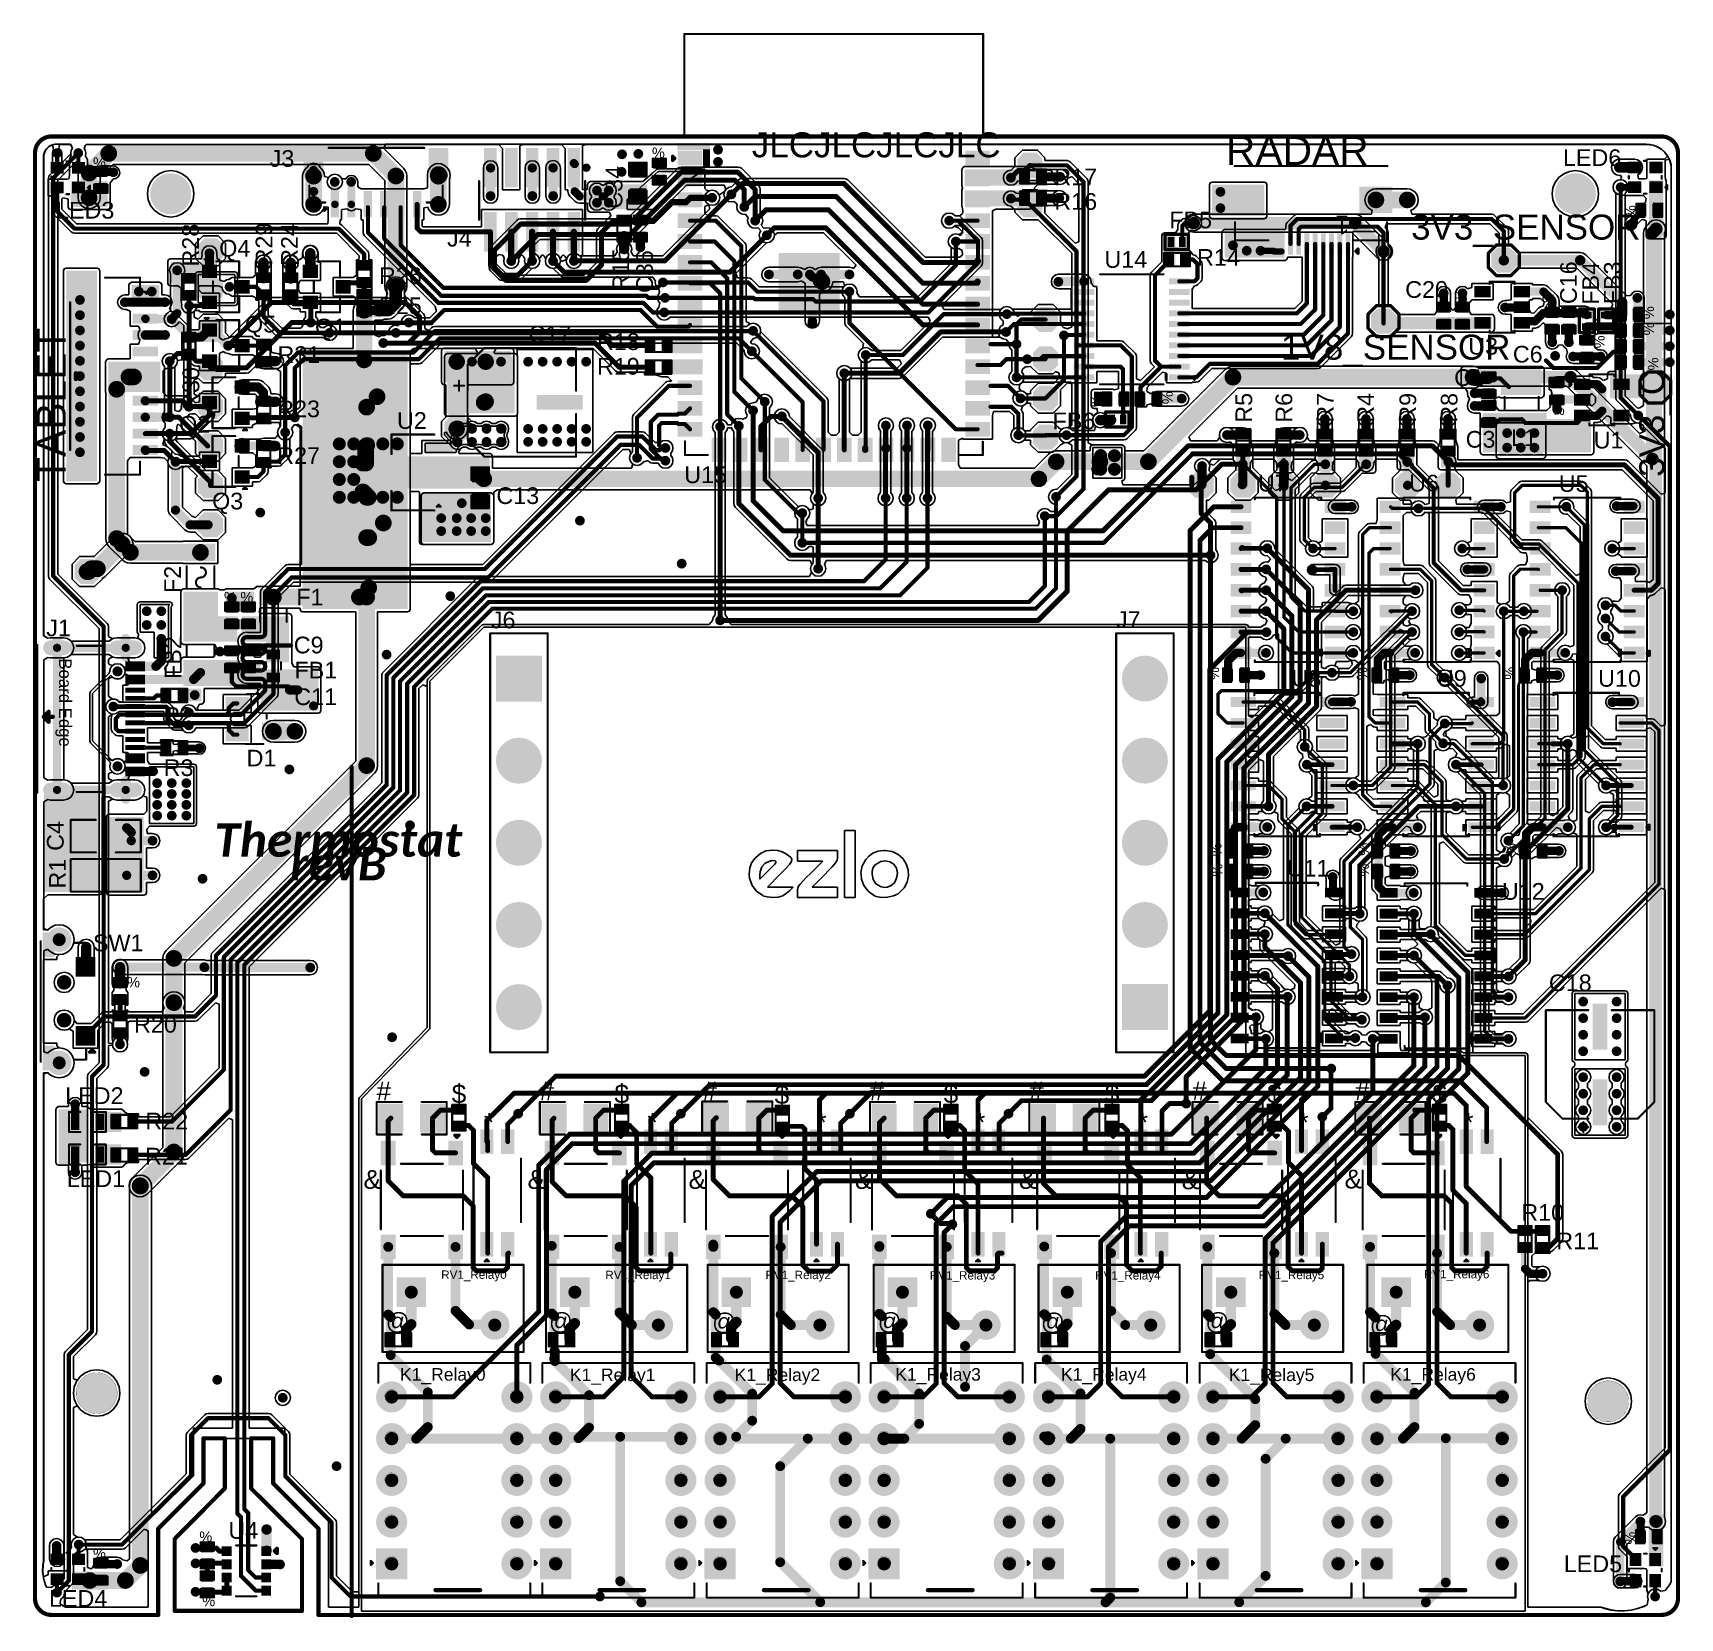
# Model space of a CAD drawing. Header units: millimetres. Extents: x -0.15 to 3.79, y -0.54 to 3.26.
import ezdxf

# ---------------------------------------------------------------- set-up
doc = ezdxf.new("R2010")
doc.units = ezdxf.units.MM
doc.header["$MEASUREMENT"] = 0
for name, color, linetype in [('BottomLayer', 5, 'Continuous'), ('BottomPaste', 16, 'Continuous'), ('BottomSolder', 6, 'Continuous'), ('Mechanical1', 6, 'Continuous'), ('Mechanical2', 216, 'Continuous'), ('MultiLayer', 9, 'Continuous'), ('PadHoleLayer', 156, 'Continuous'), ('TopLayer', 1, 'Continuous'), ('TopOverlay', 2, 'Continuous'), ('TopPaste', 8, 'Continuous'), ('TopSolder', 216, 'Continuous'), ('ViaHoleLayer', 16, 'Continuous')]:
    doc.layers.add(name, color=color, linetype=linetype)
doc.styles.add('Arial', font='', dxfattribs={"height": 0.2})
doc.styles.add('Calibri', font='', dxfattribs={"height": 0.2})
doc.styles.get('Arial').set_extended_font_data('Arial')
doc.styles.get('Calibri').set_extended_font_data('Calibri', italic=True, bold=True)

msp = doc.modelspace()

# ---------------------------------------------------------------- texts
at = {"layer": 'TopOverlay'}
for s, height, rotation, style, p in [('JLCJLCJLCJLC', 0.06, 360, 'Arial', (1.57, 2.9617)), ('RADAR', 0.07, 360, 'Arial', (2.706, 2.9431)), ('%', 0.025, 360, 'Arial', (-0.0089, 2.9367)), ('%', 0.025, 360, 'Arial', (1.3306, 2.9603)), ('C34', 0.04, 90, 'Arial', (1.26, 2.8387)), ('%', 0.025, 90, 'Arial', (3.6879, 2.816)), ('R29', 0.04, 90, 'Arial', (0.421, 2.7027)), ('R24', 0.04, 90, 'Arial', (0.482, 2.7017)), ('3V3_SENSOR', 0.06, 360, 'Arial', (3.1499, 2.7646)), ('R28', 0.04, 90, 'Arial', (0.245, 2.7001)), ('R15', 0.04, 90, 'Arial', (1.276, 2.641)), ('C36', 0.04, 90, 'Arial', (1.333, 2.6367)), ('C16', 0.04, 90, 'Arial', (3.547, 2.61)), ('FB4', 0.04, 90, 'Arial', (3.6, 2.6087)), ('FB3', 0.04, 90, 'Arial', (3.652, 2.6097)), ('%', 0.025, 360, 'Arial', (3.2539, 2.6141)), ('%', 0.025, 270, 'Arial', (3.7066, 2.605)), ('TABLET', 0.07, 90, 'Arial', (-0.074, 2.184)), ('1V8_SENSOR', 0.06, 360, 'Arial', (2.8383, 2.4769)), ('%', 0.025, 270, 'Arial', (3.5886, 2.535)), ('%', 0.025, 270, 'Arial', (3.7066, 2.566)), ('R30', 0.04, 90, 'Arial', (0.246, 2.3569)), ('3V3_C', 0.06, 90, 'Arial', (3.7567, 2.196)), ('%', 0.025, 90, 'Arial', (3.7424, 2.451)), ('%', 0.025, 90, 'Arial', (2.4084, 2.3632)), ('%', 0.025, 270, 'Arial', (2.5536, 2.401)), ('R5', 0.04, 90, 'Arial', (2.769, 2.3257)), ('R6', 0.04, 90, 'Arial', (2.865, 2.3257)), ('R7', 0.04, 90, 'Arial', (2.964, 2.3257)), ('R4', 0.04, 90, 'Arial', (3.061, 2.3257)), ('R9', 0.04, 90, 'Arial', (3.162, 2.3257)), ('R8', 0.04, 90, 'Arial', (3.261, 2.3257)), ('%', 0.025, 180, 'Arial', (3.518, 2.3694)), ('F2', 0.04, 90, 'Arial', (0.202, 1.9177)), ('%', 0.025, 360, 'Arial', (0.305, 1.8954)), ('%', 0.025, 360, 'Arial', (0.3444, 1.8954)), ('FB2', 0.04, 90, 'Arial', (0.203, 1.7117)), ('%', 0.025, 270, 'Arial', (2.6646, 1.74)), ('%', 0.025, 270, 'Arial', (3.0196, 1.74)), ('%', 0.025, 270, 'Arial', (3.3736, 1.741)), ('C4', 0.04, 90, 'Arial', (-0.079, 1.2997)), ('Thermostat', 0.08, 360, 'Calibri', (0.282, 1.2857)), ('revB', 0.08, 360, 'Calibri', (0.4639, 1.2287)), ('%', 0.025, 270, 'Arial', (2.6706, 1.318)), ('%', 0.025, 270, 'Arial', (3.0236, 1.319)), ('%', 0.025, 270, 'Arial', (3.3766, 1.318)), ('R1', 0.04, 90, 'Arial', (-0.074, 1.2093)), ('%', 0.025, 270, 'Arial', (2.6726, 1.269)), ('%', 0.025, 270, 'Arial', (3.0236, 1.269)), ('%', 0.025, 360, 'Arial', (0.073, 0.9726)), ('%', 0.025, 360, 'Arial', (0.246, -0.3564)), ('%', 0.025, 90, 'Arial', (3.6879, -0.3631)), ('%', 0.025, 360, 'Arial', (-0.0089, -0.3965)), ('%', 0.025, 180, 'Arial', (0.284, -0.4856))]:
    msp.add_text(s, height=height, rotation=rotation, dxfattribs=dict(at, style=style)).set_placement(p)
at = {"layer": 'TopOverlay', "style": 'Arial'}
for s, height, p in [('J3', 0.04, (0.4147, 2.939)), ('LED6', 0.04, (3.5137, 2.941)), ('R17', 0.04, (2.295, 2.895)), ('LED3', 0.04, (-0.0973, 2.815)), ('R16', 0.04, (2.295, 2.836)), ('FB5', 0.04, (2.5704, 2.7917)), ('Q4', 0.04, (0.2937, 2.724)), ('J4', 0.04, (0.8397, 2.748)), ('U14', 0.04, (2.415, 2.697)), ('R14', 0.04, (2.637, 2.702)), ('R26', 0.04, (0.6767, 2.658)), ('C20', 0.04, (3.1357, 2.625)), ('R25', 0.04, (0.6767, 2.586)), ('%', 0.03, (3.463, 2.6028)), ('Q5', 0.04, (0.3557, 2.542)), ('Q1', 0.04, (0.5233, 2.535)), ('C17', 0.04, (1.035, 2.518)), ('R18', 0.04, (1.199, 2.5)), ('U3', 0.04, (3.2867, 2.489)), ('R31', 0.04, (0.4333, 2.469)), ('C6', 0.04, (3.3937, 2.47)), ('R19', 0.04, (1.199, 2.441)), ('C1', 0.04, (3.253, 2.4139)), ('R23', 0.04, (0.4327, 2.339)), ('Q2', 0.04, (0.1977, 2.302)), ('U2', 0.04, (0.7197, 2.311)), ('FB6', 0.04, (2.2907, 2.31)), ('C3', 0.04, (3.2807, 2.266)), ('L1', 0.04, (3.3893, 2.27)), ('U1', 0.04, (3.5873, 2.264)), ('R27', 0.04, (0.4327, 2.227)), ('U15', 0.04, (1.408, 2.181)), ('C13', 0.04, (0.958, 2.131)), ('U7', 0.04, (2.7827, 2.161)), ('U6', 0.04, (3.1451, 2.161)), ('U5', 0.04, (3.5037, 2.16)), ('Q3', 0.04, (0.2767, 2.118)), ('F1', 0.04, (0.4785, 1.8878)), ('J6', 0.04, (0.9447, 1.833)), ('J7', 0.04, (2.4427, 1.834)), ('J1', 0.04, (-0.1207, 1.814)), ('C9', 0.04, (0.4724, 1.773)), ('FB1', 0.04, (0.4741, 1.713)), ('U8', 0.04, (2.8632, 1.693)), ('U9', 0.04, (3.2117, 1.693)), ('U10', 0.04, (3.598, 1.693)), ('C11', 0.04, (0.4737, 1.649)), ('R2', 0.04, (0.1597, 1.604)), ('D1', 0.04, (0.3593, 1.502)), ('R3', 0.04, (0.1607, 1.479)), ('U11', 0.04, (2.8517, 1.238)), ('U12', 0.04, (3.3675, 1.1825)), ('SW1', 0.04, (-0.0087, 1.059)), ('C18', 0.04, (3.4801, 0.9635)), ('R20', 0.04, (0.0897, 0.864)), ('LED2', 0.04, (-0.0753, 0.693)), ('#', 0.045, (0.6705, 0.7015)), ('$', 0.045, (0.8508, 0.695)), ('#', 0.045, (1.0615, 0.7015)), ('$', 0.045, (1.2408, 0.695)), ('#', 0.045, (1.452, 0.7015)), ('$', 0.045, (1.6247, 0.693)), ('#', 0.045, (1.8525, 0.7015)), ('$', 0.045, (2.0297, 0.695)), ('#', 0.045, (2.2345, 0.7015)), ('$', 0.045, (2.4158, 0.695)), ('#', 0.045, (2.6255, 0.7015)), ('$', 0.045, (2.8047, 0.695)), ('#', 0.045, (3.0155, 0.7015)), ('$', 0.045, (3.2008, 0.695)), ('R22', 0.04, (0.1167, 0.632)), ('*', 0.045, (0.928, 0.6265)), ('*', 0.045, (1.32, 0.6265)), ('*', 0.045, (1.7249, 0.6265)), ('*', 0.045, (2.105, 0.6265)), ('*', 0.045, (2.495, 0.6265)), ('*', 0.045, (2.88, 0.6265)), ('*', 0.045, (3.275, 0.6265)), ('R21', 0.04, (0.1159, 0.548)), ('LED1', 0.04, (-0.0716, 0.494)), ('&', 0.045, (0.6394, 0.4897)), ('&', 0.045, (1.0324, 0.4897)), ('&', 0.045, (1.4184, 0.4897)), ('&', 0.045, (1.8174, 0.4897)), ('&', 0.045, (2.2104, 0.4897)), ('&', 0.045, (2.6004, 0.4887)), ('&', 0.045, (2.9904, 0.4907)), ('R10', 0.04, (3.414, 0.413)), ('R11', 0.04, (3.4977, 0.345)), ('RV1_Relay0', 0.02, (0.8257, 0.274)), ('RV1_Relay1', 0.02, (1.219, 0.2733)), ('RV1_Relay2', 0.02, (1.6027, 0.2733)), ('RV1_Relay3', 0.02, (1.9967, 0.2723)), ('RV1_Relay4', 0.02, (2.3927, 0.2723)), ('RV1_Relay5', 0.02, (2.7847, 0.2733)), ('RV1_Relay6', 0.02, (3.1807, 0.2753)), ('@', 0.04, (0.693, 0.1525)), ('@', 0.04, (1.084, 0.1525)), ('@', 0.04, (1.475, 0.1515)), ('@', 0.04, (1.872, 0.1525)), ('@', 0.04, (2.263, 0.1515)), ('@', 0.04, (2.657, 0.1525)), ('@', 0.04, (3.051, 0.1455)), ('K1_Relay0', 0.03, (0.727, 0.03)), ('K1_Relay1', 0.03, (1.134, 0.029)), ('K1_Relay2', 0.03, (1.529, 0.029)), ('K1_Relay3', 0.03, (1.914, 0.03)), ('K1_Relay4', 0.03, (2.311, 0.03)), ('K1_Relay5', 0.03, (2.713, 0.029)), ('K1_Relay6', 0.03, (3.1, 0.03)), ('U4', 0.04, (0.3157, -0.349)), ('LED5', 0.04, (3.5157, -0.429)), ('LED4', 0.04, (-0.1143, -0.512))]:
    msp.add_text(s, height=height, dxfattribs=at).set_placement(p)

# ---------------------------------------------------------------- blocks, each defined once
blk = doc.blocks.new('C_____T________B__1')
at = {"layer": 'BottomLayer'}
blk.add_hatch(color=5, dxfattribs=at).paths.add_polyline_path([(-0.4488, 0.0551), (-0.3386, 0.0551), (-0.3386, -0.0551), (-0.4488, -0.0551)])
h = blk.add_hatch(color=5, dxfattribs=at)
edge = h.paths.add_edge_path()
edge.add_arc((-0.1969, 0), 0.0551, 0, 360)
h = blk.add_hatch(color=5, dxfattribs=at)
edge = h.paths.add_edge_path()
edge.add_arc((0, 0), 0.0551, 0, 360)
h = blk.add_hatch(color=5, dxfattribs=at)
edge = h.paths.add_edge_path()
edge.add_arc((0.1969, 0), 0.0551, 0, 360)
h = blk.add_hatch(color=5, dxfattribs=at)
edge = h.paths.add_edge_path()
edge.add_arc((0.3937, 0), 0.0551, 0, 360)
at = {"layer": 'BottomSolder'}
h = blk.add_hatch(color=6, dxfattribs=at)
edge = h.paths.add_edge_path()
edge.add_arc((-0.3937, 0), 0.0315, 0, 360)
h = blk.add_hatch(color=6, dxfattribs=at)
edge = h.paths.add_edge_path()
edge.add_arc((-0.1969, 0), 0.0315, 0, 360)
h = blk.add_hatch(color=6, dxfattribs=at)
edge = h.paths.add_edge_path()
edge.add_arc((0, 0), 0.0315, 0, 360)
h = blk.add_hatch(color=6, dxfattribs=at)
edge = h.paths.add_edge_path()
edge.add_arc((0.1969, 0), 0.0315, 0, 360)
h = blk.add_hatch(color=6, dxfattribs=at)
edge = h.paths.add_edge_path()
edge.add_arc((0.3937, 0), 0.0315, 0, 360)
at = {"layer": 'MultiLayer'}
blk.add_hatch(color=9, dxfattribs=at).paths.add_polyline_path([(-0.4488, 0.0551), (-0.3386, 0.0551), (-0.3386, -0.0551), (-0.4488, -0.0551)])
h = blk.add_hatch(color=9, dxfattribs=at)
edge = h.paths.add_edge_path()
edge.add_arc((-0.1969, 0), 0.0551, 0, 360)
h = blk.add_hatch(color=9, dxfattribs=at)
edge = h.paths.add_edge_path()
edge.add_arc((0, 0), 0.0551, 0, 360)
h = blk.add_hatch(color=9, dxfattribs=at)
edge = h.paths.add_edge_path()
edge.add_arc((0.1969, 0), 0.0551, 0, 360)
h = blk.add_hatch(color=9, dxfattribs=at)
edge = h.paths.add_edge_path()
edge.add_arc((0.3937, 0), 0.0551, 0, 360)
at = {"layer": 'PadHoleLayer'}
h = blk.add_hatch(color=156, dxfattribs=at)
edge = h.paths.add_edge_path()
edge.add_arc((-0.3937, 0), 0.0315, 0, 360)
h = blk.add_hatch(color=156, dxfattribs=at)
edge = h.paths.add_edge_path()
edge.add_arc((-0.1969, 0), 0.0315, 0, 360)
h = blk.add_hatch(color=156, dxfattribs=at)
edge = h.paths.add_edge_path()
edge.add_arc((0, 0), 0.0315, 0, 360)
h = blk.add_hatch(color=156, dxfattribs=at)
edge = h.paths.add_edge_path()
edge.add_arc((0.1969, 0), 0.0315, 0, 360)
h = blk.add_hatch(color=156, dxfattribs=at)
edge = h.paths.add_edge_path()
edge.add_arc((0.3937, 0), 0.0315, 0, 360)
at = {"layer": 'TopLayer'}
blk.add_hatch(color=1, dxfattribs=at).paths.add_polyline_path([(-0.4488, 0.0551), (-0.3386, 0.0551), (-0.3386, -0.0551), (-0.4488, -0.0551)])
h = blk.add_hatch(color=1, dxfattribs=at)
edge = h.paths.add_edge_path()
edge.add_arc((-0.1969, 0), 0.0551, 0, 360)
h = blk.add_hatch(color=1, dxfattribs=at)
edge = h.paths.add_edge_path()
edge.add_arc((0, 0), 0.0551, 0, 360)
h = blk.add_hatch(color=1, dxfattribs=at)
edge = h.paths.add_edge_path()
edge.add_arc((0.1969, 0), 0.0551, 0, 360)
h = blk.add_hatch(color=1, dxfattribs=at)
edge = h.paths.add_edge_path()
edge.add_arc((0.3937, 0), 0.0551, 0, 360)
at = {"layer": 'TopSolder'}
h = blk.add_hatch(color=216, dxfattribs=at)
edge = h.paths.add_edge_path()
edge.add_arc((-0.3937, 0), 0.0315, 0, 360)
h = blk.add_hatch(color=216, dxfattribs=at)
edge = h.paths.add_edge_path()
edge.add_arc((-0.1969, 0), 0.0315, 0, 360)
h = blk.add_hatch(color=216, dxfattribs=at)
edge = h.paths.add_edge_path()
edge.add_arc((0, 0), 0.0315, 0, 360)
h = blk.add_hatch(color=216, dxfattribs=at)
edge = h.paths.add_edge_path()
edge.add_arc((0.1969, 0), 0.0315, 0, 360)
h = blk.add_hatch(color=216, dxfattribs=at)
edge = h.paths.add_edge_path()
edge.add_arc((0.3937, 0), 0.0315, 0, 360)
at = {"layer": 'TopOverlay', "const_width": 0.005}
for points in [[(-0.502, 0.0689), (0.502, 0.0689)], [(-0.502, 0.0689), (-0.502, -0.0689)], [(0.502, 0.0689), (0.502, -0.0689)], [(-0.502, -0.0689), (0.502, -0.0689)]]:
    blk.add_lwpolyline(points, dxfattribs=at)
at = {"layer": 'TopOverlay', "const_width": 0.0025}
for points in [[(-0.5032, 0.0689, 1), (-0.5007, 0.0689, 1)], [(-0.5032, 0.0689, 1), (-0.5007, 0.0689, 1)], [(0.5007, 0.0689, 1), (0.5032, 0.0689, 1)], [(0.5007, 0.0689, 1), (0.5032, 0.0689, 1)], [(-0.5032, -0.0689, 1), (-0.5007, -0.0689, 1)], [(-0.5032, -0.0689, 1), (-0.5007, -0.0689, 1)], [(0.5007, -0.0689, 1), (0.5032, -0.0689, 1)], [(0.5007, -0.0689, 1), (0.5032, -0.0689, 1)]]:
    blk.add_lwpolyline(points, format="xyb", close=True, dxfattribs=at)
blk = doc.blocks.new('C_____T________A_2')
at = {"layer": 'BottomLayer'}
blk.add_hatch(color=5, dxfattribs=at).paths.add_polyline_path([(-0.0551, 0.0551), (0.0551, 0.0551), (0.0551, -0.0551), (-0.0551, -0.0551)])
h = blk.add_hatch(color=5, dxfattribs=at)
edge = h.paths.add_edge_path()
edge.add_arc((0.1969, 0), 0.0551, 0, 360)
h = blk.add_hatch(color=5, dxfattribs=at)
edge = h.paths.add_edge_path()
edge.add_arc((0.3937, 0), 0.0551, 0, 360)
h = blk.add_hatch(color=5, dxfattribs=at)
edge = h.paths.add_edge_path()
edge.add_arc((0.5906, 0), 0.0551, 0, 360)
h = blk.add_hatch(color=5, dxfattribs=at)
edge = h.paths.add_edge_path()
edge.add_arc((0.7874, 0), 0.0551, 0, 360)
at = {"layer": 'BottomSolder'}
h = blk.add_hatch(color=6, dxfattribs=at)
edge = h.paths.add_edge_path()
edge.add_arc((0, 0), 0.0315, 0, 360)
h = blk.add_hatch(color=6, dxfattribs=at)
edge = h.paths.add_edge_path()
edge.add_arc((0.1969, 0), 0.0315, 0, 360)
h = blk.add_hatch(color=6, dxfattribs=at)
edge = h.paths.add_edge_path()
edge.add_arc((0.3937, 0), 0.0315, 0, 360)
h = blk.add_hatch(color=6, dxfattribs=at)
edge = h.paths.add_edge_path()
edge.add_arc((0.5906, 0), 0.0315, 0, 360)
h = blk.add_hatch(color=6, dxfattribs=at)
edge = h.paths.add_edge_path()
edge.add_arc((0.7874, 0), 0.0315, 0, 360)
at = {"layer": 'MultiLayer'}
blk.add_hatch(color=9, dxfattribs=at).paths.add_polyline_path([(-0.0551, 0.0551), (0.0551, 0.0551), (0.0551, -0.0551), (-0.0551, -0.0551)])
h = blk.add_hatch(color=9, dxfattribs=at)
edge = h.paths.add_edge_path()
edge.add_arc((0.1969, 0), 0.0551, 0, 360)
h = blk.add_hatch(color=9, dxfattribs=at)
edge = h.paths.add_edge_path()
edge.add_arc((0.3937, 0), 0.0551, 0, 360)
h = blk.add_hatch(color=9, dxfattribs=at)
edge = h.paths.add_edge_path()
edge.add_arc((0.5906, 0), 0.0551, 0, 360)
h = blk.add_hatch(color=9, dxfattribs=at)
edge = h.paths.add_edge_path()
edge.add_arc((0.7874, 0), 0.0551, 0, 360)
at = {"layer": 'PadHoleLayer'}
h = blk.add_hatch(color=156, dxfattribs=at)
edge = h.paths.add_edge_path()
edge.add_arc((0, 0), 0.0315, 0, 360)
h = blk.add_hatch(color=156, dxfattribs=at)
edge = h.paths.add_edge_path()
edge.add_arc((0.1969, 0), 0.0315, 0, 360)
h = blk.add_hatch(color=156, dxfattribs=at)
edge = h.paths.add_edge_path()
edge.add_arc((0.3937, 0), 0.0315, 0, 360)
h = blk.add_hatch(color=156, dxfattribs=at)
edge = h.paths.add_edge_path()
edge.add_arc((0.5906, 0), 0.0315, 0, 360)
h = blk.add_hatch(color=156, dxfattribs=at)
edge = h.paths.add_edge_path()
edge.add_arc((0.7874, 0), 0.0315, 0, 360)
at = {"layer": 'TopLayer'}
blk.add_hatch(color=1, dxfattribs=at).paths.add_polyline_path([(-0.0551, 0.0551), (0.0551, 0.0551), (0.0551, -0.0551), (-0.0551, -0.0551)])
h = blk.add_hatch(color=1, dxfattribs=at)
edge = h.paths.add_edge_path()
edge.add_arc((0.1969, 0), 0.0551, 0, 360)
h = blk.add_hatch(color=1, dxfattribs=at)
edge = h.paths.add_edge_path()
edge.add_arc((0.3937, 0), 0.0551, 0, 360)
h = blk.add_hatch(color=1, dxfattribs=at)
edge = h.paths.add_edge_path()
edge.add_arc((0.5906, 0), 0.0551, 0, 360)
h = blk.add_hatch(color=1, dxfattribs=at)
edge = h.paths.add_edge_path()
edge.add_arc((0.7874, 0), 0.0551, 0, 360)
at = {"layer": 'TopSolder'}
h = blk.add_hatch(color=216, dxfattribs=at)
edge = h.paths.add_edge_path()
edge.add_arc((0, 0), 0.0315, 0, 360)
h = blk.add_hatch(color=216, dxfattribs=at)
edge = h.paths.add_edge_path()
edge.add_arc((0.1969, 0), 0.0315, 0, 360)
h = blk.add_hatch(color=216, dxfattribs=at)
edge = h.paths.add_edge_path()
edge.add_arc((0.3937, 0), 0.0315, 0, 360)
h = blk.add_hatch(color=216, dxfattribs=at)
edge = h.paths.add_edge_path()
edge.add_arc((0.5906, 0), 0.0315, 0, 360)
h = blk.add_hatch(color=216, dxfattribs=at)
edge = h.paths.add_edge_path()
edge.add_arc((0.7874, 0), 0.0315, 0, 360)
at = {"layer": 'TopOverlay', "const_width": 0.005}
for points in [[(0.8957, 0.0689), (-0.1083, 0.0689)], [(-0.1083, -0.0689), (-0.1083, 0.0689)], [(0.8957, -0.0689), (0.8957, 0.0689)], [(0.8957, -0.0689), (-0.1083, -0.0689)]]:
    blk.add_lwpolyline(points, dxfattribs=at)
at = {"layer": 'TopOverlay', "const_width": 0.0025}
for points in [[(-0.1095, 0.0689, 1), (-0.107, 0.0689, 1)], [(-0.1095, 0.0689, 1), (-0.107, 0.0689, 1)], [(0.8944, 0.0689, 1), (0.8969, 0.0689, 1)], [(0.8944, 0.0689, 1), (0.8969, 0.0689, 1)], [(-0.1095, -0.0689, 1), (-0.107, -0.0689, 1)], [(-0.1095, -0.0689, 1), (-0.107, -0.0689, 1)], [(0.8944, -0.0689, 1), (0.8969, -0.0689, 1)], [(0.8944, -0.0689, 1), (0.8969, -0.0689, 1)]]:
    blk.add_lwpolyline(points, format="xyb", close=True, dxfattribs=at)
blk = doc.blocks.new('C___0402_3')
at = {"layer": 'TopLayer'}
for points in [[(-0.0275, -0.0125), (-0.0275, 0.0125), (-0.0095, 0.0125), (-0.0095, -0.0125)], [(0.0095, -0.0125), (0.0095, 0.0125), (0.0275, 0.0125), (0.0275, -0.0125)]]:
    blk.add_hatch(color=1, dxfattribs=at).paths.add_polyline_path(points)
at = {"layer": 'TopPaste'}
for points in [[(-0.0275, -0.0125), (-0.0275, 0.0125), (-0.0095, 0.0125), (-0.0095, -0.0125)], [(0.0095, -0.0125), (0.0095, 0.0125), (0.0275, 0.0125), (0.0275, -0.0125)]]:
    blk.add_hatch(color=8, dxfattribs=at).paths.add_polyline_path(points)
at = {"layer": 'TopSolder'}
for points in [[(-0.0299, -0.0149), (-0.0299, 0.0149), (-0.0071, 0.0149), (-0.0071, -0.0149)], [(0.0071, -0.0149), (0.0071, 0.0149), (0.0299, 0.0149), (0.0299, -0.0149)]]:
    blk.add_hatch(color=216, dxfattribs=at).paths.add_polyline_path(points)
at = {"layer": 'TopOverlay', "const_width": 0.005}
for points in [[(-0.031, -0.016), (-0.031, 0.016)], [(-0.011, 0.016), (-0.031, 0.016)], [(0.031, 0.016), (0.011, 0.016)], [(0.031, -0.016), (0.031, 0.016)], [(-0.011, -0.016), (-0.031, -0.016)], [(0.031, -0.016), (0.011, -0.016)]]:
    blk.add_lwpolyline(points, dxfattribs=at)
at = {"layer": 'TopOverlay', "const_width": 0.0025}
for points in [[(-0.0323, 0.016, 1), (-0.0297, 0.016, 1)], [(-0.0323, 0.016, 1), (-0.0297, 0.016, 1)], [(-0.0123, 0.016, 1), (-0.0097, 0.016, 1)], [(0.0097, 0.016, 1), (0.0123, 0.016, 1)], [(0.0297, 0.016, 1), (0.0323, 0.016, 1)], [(0.0297, 0.016, 1), (0.0323, 0.016, 1)], [(-0.0323, -0.016, 1), (-0.0297, -0.016, 1)], [(-0.0323, -0.016, 1), (-0.0297, -0.016, 1)], [(-0.0123, -0.016, 1), (-0.0097, -0.016, 1)], [(0.0097, -0.016, 1), (0.0123, -0.016, 1)], [(0.0297, -0.016, 1), (0.0323, -0.016, 1)], [(0.0297, -0.016, 1), (0.0323, -0.016, 1)]]:
    blk.add_lwpolyline(points, format="xyb", close=True, dxfattribs=at)
blk = doc.blocks.new('C___0402_4')
at = {"layer": 'TopLayer'}
for points in [[(-0.0275, -0.0125), (-0.0275, 0.0125), (-0.0095, 0.0125), (-0.0095, -0.0125)], [(0.0095, -0.0125), (0.0095, 0.0125), (0.0275, 0.0125), (0.0275, -0.0125)]]:
    blk.add_hatch(color=1, dxfattribs=at).paths.add_polyline_path(points)
at = {"layer": 'TopPaste'}
for points in [[(-0.0275, -0.0125), (-0.0275, 0.0125), (-0.0095, 0.0125), (-0.0095, -0.0125)], [(0.0095, -0.0125), (0.0095, 0.0125), (0.0275, 0.0125), (0.0275, -0.0125)]]:
    blk.add_hatch(color=8, dxfattribs=at).paths.add_polyline_path(points)
at = {"layer": 'TopSolder'}
for points in [[(-0.0299, -0.0149), (-0.0299, 0.0149), (-0.0071, 0.0149), (-0.0071, -0.0149)], [(0.0071, -0.0149), (0.0071, 0.0149), (0.0299, 0.0149), (0.0299, -0.0149)]]:
    blk.add_hatch(color=216, dxfattribs=at).paths.add_polyline_path(points)
at = {"layer": 'TopOverlay', "const_width": 0.005}
for points in [[(-0.031, -0.016), (-0.031, 0.016)], [(-0.011, 0.016), (-0.031, 0.016)], [(0.031, 0.016), (0.011, 0.016)], [(0.031, -0.016), (0.031, 0.016)], [(-0.011, -0.016), (-0.031, -0.016)], [(0.031, -0.016), (0.011, -0.016)]]:
    blk.add_lwpolyline(points, dxfattribs=at)
at = {"layer": 'TopOverlay', "const_width": 0.0025}
for points in [[(-0.0323, 0.016, 1), (-0.0297, 0.016, 1)], [(-0.0323, 0.016, 1), (-0.0297, 0.016, 1)], [(-0.0123, 0.016, 1), (-0.0097, 0.016, 1)], [(0.0097, 0.016, 1), (0.0123, 0.016, 1)], [(0.0297, 0.016, 1), (0.0323, 0.016, 1)], [(0.0297, 0.016, 1), (0.0323, 0.016, 1)], [(-0.0323, -0.016, 1), (-0.0297, -0.016, 1)], [(-0.0323, -0.016, 1), (-0.0297, -0.016, 1)], [(-0.0123, -0.016, 1), (-0.0097, -0.016, 1)], [(0.0097, -0.016, 1), (0.0123, -0.016, 1)], [(0.0297, -0.016, 1), (0.0323, -0.016, 1)], [(0.0297, -0.016, 1), (0.0323, -0.016, 1)]]:
    blk.add_lwpolyline(points, format="xyb", close=True, dxfattribs=at)
blk = doc.blocks.new('ERZ_V07D680_5')
at = {"layer": 'BottomLayer'}
blk.add_hatch(color=5, dxfattribs=at).paths.add_polyline_path([(-0.1354, 0.0748), (-0.0646, 0.0748), (-0.0646, 0.0039), (-0.1354, 0.0039)])
h = blk.add_hatch(color=5, dxfattribs=at)
edge = h.paths.add_edge_path()
edge.add_arc((0.1, -0.0394), 0.0354, 0, 360)
at = {"layer": 'BottomSolder'}
h = blk.add_hatch(color=6, dxfattribs=at)
edge = h.paths.add_edge_path()
edge.add_arc((-0.1, 0.0394), 0.0157, 0, 360)
h = blk.add_hatch(color=6, dxfattribs=at)
edge = h.paths.add_edge_path()
edge.add_arc((0.1, -0.0394), 0.0157, 0, 360)
at = {"layer": 'MultiLayer'}
blk.add_hatch(color=9, dxfattribs=at).paths.add_polyline_path([(-0.1354, 0.0748), (-0.0646, 0.0748), (-0.0646, 0.0039), (-0.1354, 0.0039)])
h = blk.add_hatch(color=9, dxfattribs=at)
edge = h.paths.add_edge_path()
edge.add_arc((0.1, -0.0394), 0.0354, 0, 360)
at = {"layer": 'PadHoleLayer'}
h = blk.add_hatch(color=156, dxfattribs=at)
edge = h.paths.add_edge_path()
edge.add_arc((-0.1, 0.0394), 0.0157, 0, 360)
h = blk.add_hatch(color=156, dxfattribs=at)
edge = h.paths.add_edge_path()
edge.add_arc((0.1, -0.0394), 0.0157, 0, 360)
at = {"layer": 'TopLayer'}
blk.add_hatch(color=1, dxfattribs=at).paths.add_polyline_path([(-0.1354, 0.0748), (-0.0646, 0.0748), (-0.0646, 0.0039), (-0.1354, 0.0039)])
h = blk.add_hatch(color=1, dxfattribs=at)
edge = h.paths.add_edge_path()
edge.add_arc((0.1, -0.0394), 0.0354, 0, 360)
at = {"layer": 'TopSolder'}
h = blk.add_hatch(color=216, dxfattribs=at)
edge = h.paths.add_edge_path()
edge.add_arc((-0.1, 0.0394), 0.0157, 0, 360)
h = blk.add_hatch(color=216, dxfattribs=at)
edge = h.paths.add_edge_path()
edge.add_arc((0.1, -0.0394), 0.0157, 0, 360)
at = {"layer": 'TopOverlay', "const_width": 0.005}
for points in [[(-0.169, -0.104), (-0.169, 0.105)], [(-0.169, 0.105), (0.169, 0.105)], [(0.169, -0.104), (0.169, 0.105)], [(-0.169, -0.104), (0.169, -0.104)]]:
    blk.add_lwpolyline(points, dxfattribs=at)
at = {"layer": 'TopOverlay', "const_width": 0.0025}
for points in [[(-0.1703, 0.105, 1), (-0.1678, 0.105, 1)], [(-0.1703, 0.105, 1), (-0.1678, 0.105, 1)], [(0.1678, 0.105, 1), (0.1703, 0.105, 1)], [(0.1678, 0.105, 1), (0.1703, 0.105, 1)], [(-0.1703, -0.104, 1), (-0.1678, -0.104, 1)], [(-0.1703, -0.104, 1), (-0.1678, -0.104, 1)], [(0.1678, -0.104, 1), (0.1703, -0.104, 1)], [(0.1678, -0.104, 1), (0.1703, -0.104, 1)]]:
    blk.add_lwpolyline(points, format="xyb", close=True, dxfattribs=at)
blk = doc.blocks.new('ERZ_V07D680_6')
at = {"layer": 'BottomLayer'}
blk.add_hatch(color=5, dxfattribs=at).paths.add_polyline_path([(-0.1354, 0.0748), (-0.0646, 0.0748), (-0.0646, 0.0039), (-0.1354, 0.0039)])
h = blk.add_hatch(color=5, dxfattribs=at)
edge = h.paths.add_edge_path()
edge.add_arc((0.1, -0.0394), 0.0354, 0, 360)
at = {"layer": 'BottomSolder'}
h = blk.add_hatch(color=6, dxfattribs=at)
edge = h.paths.add_edge_path()
edge.add_arc((-0.1, 0.0394), 0.0157, 0, 360)
h = blk.add_hatch(color=6, dxfattribs=at)
edge = h.paths.add_edge_path()
edge.add_arc((0.1, -0.0394), 0.0157, 0, 360)
at = {"layer": 'MultiLayer'}
blk.add_hatch(color=9, dxfattribs=at).paths.add_polyline_path([(-0.1354, 0.0748), (-0.0646, 0.0748), (-0.0646, 0.0039), (-0.1354, 0.0039)])
h = blk.add_hatch(color=9, dxfattribs=at)
edge = h.paths.add_edge_path()
edge.add_arc((0.1, -0.0394), 0.0354, 0, 360)
at = {"layer": 'PadHoleLayer'}
h = blk.add_hatch(color=156, dxfattribs=at)
edge = h.paths.add_edge_path()
edge.add_arc((-0.1, 0.0394), 0.0157, 0, 360)
h = blk.add_hatch(color=156, dxfattribs=at)
edge = h.paths.add_edge_path()
edge.add_arc((0.1, -0.0394), 0.0157, 0, 360)
at = {"layer": 'TopLayer'}
blk.add_hatch(color=1, dxfattribs=at).paths.add_polyline_path([(-0.1354, 0.0748), (-0.0646, 0.0748), (-0.0646, 0.0039), (-0.1354, 0.0039)])
h = blk.add_hatch(color=1, dxfattribs=at)
edge = h.paths.add_edge_path()
edge.add_arc((0.1, -0.0394), 0.0354, 0, 360)
at = {"layer": 'TopSolder'}
h = blk.add_hatch(color=216, dxfattribs=at)
edge = h.paths.add_edge_path()
edge.add_arc((-0.1, 0.0394), 0.0157, 0, 360)
h = blk.add_hatch(color=216, dxfattribs=at)
edge = h.paths.add_edge_path()
edge.add_arc((0.1, -0.0394), 0.0157, 0, 360)
at = {"layer": 'TopOverlay', "const_width": 0.005}
for points in [[(-0.169, -0.104), (-0.169, 0.105)], [(-0.169, 0.105), (0.169, 0.105)], [(0.169, -0.104), (0.169, 0.105)], [(-0.169, -0.104), (0.169, -0.104)]]:
    blk.add_lwpolyline(points, dxfattribs=at)
at = {"layer": 'TopOverlay', "const_width": 0.0025}
for points in [[(-0.1703, 0.105, 1), (-0.1678, 0.105, 1)], [(-0.1703, 0.105, 1), (-0.1678, 0.105, 1)], [(0.1678, 0.105, 1), (0.1703, 0.105, 1)], [(0.1678, 0.105, 1), (0.1703, 0.105, 1)], [(-0.1703, -0.104, 1), (-0.1678, -0.104, 1)], [(-0.1703, -0.104, 1), (-0.1678, -0.104, 1)], [(0.1678, -0.104, 1), (0.1703, -0.104, 1)], [(0.1678, -0.104, 1), (0.1703, -0.104, 1)]]:
    blk.add_lwpolyline(points, format="xyb", close=True, dxfattribs=at)
blk = doc.blocks.new('ERZ_V07D680_7')
at = {"layer": 'BottomLayer'}
blk.add_hatch(color=5, dxfattribs=at).paths.add_polyline_path([(-0.1354, 0.0748), (-0.0646, 0.0748), (-0.0646, 0.0039), (-0.1354, 0.0039)])
h = blk.add_hatch(color=5, dxfattribs=at)
edge = h.paths.add_edge_path()
edge.add_arc((0.1, -0.0394), 0.0354, 0, 360)
at = {"layer": 'BottomSolder'}
h = blk.add_hatch(color=6, dxfattribs=at)
edge = h.paths.add_edge_path()
edge.add_arc((-0.1, 0.0394), 0.0157, 0, 360)
h = blk.add_hatch(color=6, dxfattribs=at)
edge = h.paths.add_edge_path()
edge.add_arc((0.1, -0.0394), 0.0157, 0, 360)
at = {"layer": 'MultiLayer'}
blk.add_hatch(color=9, dxfattribs=at).paths.add_polyline_path([(-0.1354, 0.0748), (-0.0646, 0.0748), (-0.0646, 0.0039), (-0.1354, 0.0039)])
h = blk.add_hatch(color=9, dxfattribs=at)
edge = h.paths.add_edge_path()
edge.add_arc((0.1, -0.0394), 0.0354, 0, 360)
at = {"layer": 'PadHoleLayer'}
h = blk.add_hatch(color=156, dxfattribs=at)
edge = h.paths.add_edge_path()
edge.add_arc((-0.1, 0.0394), 0.0157, 0, 360)
h = blk.add_hatch(color=156, dxfattribs=at)
edge = h.paths.add_edge_path()
edge.add_arc((0.1, -0.0394), 0.0157, 0, 360)
at = {"layer": 'TopLayer'}
blk.add_hatch(color=1, dxfattribs=at).paths.add_polyline_path([(-0.1354, 0.0748), (-0.0646, 0.0748), (-0.0646, 0.0039), (-0.1354, 0.0039)])
h = blk.add_hatch(color=1, dxfattribs=at)
edge = h.paths.add_edge_path()
edge.add_arc((0.1, -0.0394), 0.0354, 0, 360)
at = {"layer": 'TopSolder'}
h = blk.add_hatch(color=216, dxfattribs=at)
edge = h.paths.add_edge_path()
edge.add_arc((-0.1, 0.0394), 0.0157, 0, 360)
h = blk.add_hatch(color=216, dxfattribs=at)
edge = h.paths.add_edge_path()
edge.add_arc((0.1, -0.0394), 0.0157, 0, 360)
at = {"layer": 'TopOverlay', "const_width": 0.005}
for points in [[(-0.169, -0.104), (-0.169, 0.105)], [(-0.169, 0.105), (0.169, 0.105)], [(0.169, -0.104), (0.169, 0.105)], [(-0.169, -0.104), (0.169, -0.104)]]:
    blk.add_lwpolyline(points, dxfattribs=at)
at = {"layer": 'TopOverlay', "const_width": 0.0025}
for points in [[(-0.1703, 0.105, 1), (-0.1678, 0.105, 1)], [(-0.1703, 0.105, 1), (-0.1678, 0.105, 1)], [(0.1678, 0.105, 1), (0.1703, 0.105, 1)], [(0.1678, 0.105, 1), (0.1703, 0.105, 1)], [(-0.1703, -0.104, 1), (-0.1678, -0.104, 1)], [(-0.1703, -0.104, 1), (-0.1678, -0.104, 1)], [(0.1678, -0.104, 1), (0.1703, -0.104, 1)], [(0.1678, -0.104, 1), (0.1703, -0.104, 1)]]:
    blk.add_lwpolyline(points, format="xyb", close=True, dxfattribs=at)
blk = doc.blocks.new('ERZ_V07D680_8')
at = {"layer": 'BottomLayer'}
blk.add_hatch(color=5, dxfattribs=at).paths.add_polyline_path([(-0.1354, 0.0748), (-0.0646, 0.0748), (-0.0646, 0.0039), (-0.1354, 0.0039)])
h = blk.add_hatch(color=5, dxfattribs=at)
edge = h.paths.add_edge_path()
edge.add_arc((0.1, -0.0394), 0.0354, 0, 360)
at = {"layer": 'BottomSolder'}
h = blk.add_hatch(color=6, dxfattribs=at)
edge = h.paths.add_edge_path()
edge.add_arc((-0.1, 0.0394), 0.0157, 0, 360)
h = blk.add_hatch(color=6, dxfattribs=at)
edge = h.paths.add_edge_path()
edge.add_arc((0.1, -0.0394), 0.0157, 0, 360)
at = {"layer": 'MultiLayer'}
blk.add_hatch(color=9, dxfattribs=at).paths.add_polyline_path([(-0.1354, 0.0748), (-0.0646, 0.0748), (-0.0646, 0.0039), (-0.1354, 0.0039)])
h = blk.add_hatch(color=9, dxfattribs=at)
edge = h.paths.add_edge_path()
edge.add_arc((0.1, -0.0394), 0.0354, 0, 360)
at = {"layer": 'PadHoleLayer'}
h = blk.add_hatch(color=156, dxfattribs=at)
edge = h.paths.add_edge_path()
edge.add_arc((-0.1, 0.0394), 0.0157, 0, 360)
h = blk.add_hatch(color=156, dxfattribs=at)
edge = h.paths.add_edge_path()
edge.add_arc((0.1, -0.0394), 0.0157, 0, 360)
at = {"layer": 'TopLayer'}
blk.add_hatch(color=1, dxfattribs=at).paths.add_polyline_path([(-0.1354, 0.0748), (-0.0646, 0.0748), (-0.0646, 0.0039), (-0.1354, 0.0039)])
h = blk.add_hatch(color=1, dxfattribs=at)
edge = h.paths.add_edge_path()
edge.add_arc((0.1, -0.0394), 0.0354, 0, 360)
at = {"layer": 'TopSolder'}
h = blk.add_hatch(color=216, dxfattribs=at)
edge = h.paths.add_edge_path()
edge.add_arc((-0.1, 0.0394), 0.0157, 0, 360)
h = blk.add_hatch(color=216, dxfattribs=at)
edge = h.paths.add_edge_path()
edge.add_arc((0.1, -0.0394), 0.0157, 0, 360)
at = {"layer": 'TopOverlay', "const_width": 0.005}
for points in [[(-0.169, -0.104), (-0.169, 0.105)], [(-0.169, 0.105), (0.169, 0.105)], [(0.169, -0.104), (0.169, 0.105)], [(-0.169, -0.104), (0.169, -0.104)]]:
    blk.add_lwpolyline(points, dxfattribs=at)
at = {"layer": 'TopOverlay', "const_width": 0.0025}
for points in [[(-0.1703, 0.105, 1), (-0.1678, 0.105, 1)], [(-0.1703, 0.105, 1), (-0.1678, 0.105, 1)], [(0.1678, 0.105, 1), (0.1703, 0.105, 1)], [(0.1678, 0.105, 1), (0.1703, 0.105, 1)], [(-0.1703, -0.104, 1), (-0.1678, -0.104, 1)], [(-0.1703, -0.104, 1), (-0.1678, -0.104, 1)], [(0.1678, -0.104, 1), (0.1703, -0.104, 1)], [(0.1678, -0.104, 1), (0.1703, -0.104, 1)]]:
    blk.add_lwpolyline(points, format="xyb", close=True, dxfattribs=at)
blk = doc.blocks.new('ERZ_V07D680_9')
at = {"layer": 'BottomLayer'}
blk.add_hatch(color=5, dxfattribs=at).paths.add_polyline_path([(-0.1354, 0.0748), (-0.0646, 0.0748), (-0.0646, 0.0039), (-0.1354, 0.0039)])
h = blk.add_hatch(color=5, dxfattribs=at)
edge = h.paths.add_edge_path()
edge.add_arc((0.1, -0.0394), 0.0354, 0, 360)
at = {"layer": 'BottomSolder'}
h = blk.add_hatch(color=6, dxfattribs=at)
edge = h.paths.add_edge_path()
edge.add_arc((-0.1, 0.0394), 0.0157, 0, 360)
h = blk.add_hatch(color=6, dxfattribs=at)
edge = h.paths.add_edge_path()
edge.add_arc((0.1, -0.0394), 0.0157, 0, 360)
at = {"layer": 'MultiLayer'}
blk.add_hatch(color=9, dxfattribs=at).paths.add_polyline_path([(-0.1354, 0.0748), (-0.0646, 0.0748), (-0.0646, 0.0039), (-0.1354, 0.0039)])
h = blk.add_hatch(color=9, dxfattribs=at)
edge = h.paths.add_edge_path()
edge.add_arc((0.1, -0.0394), 0.0354, 0, 360)
at = {"layer": 'PadHoleLayer'}
h = blk.add_hatch(color=156, dxfattribs=at)
edge = h.paths.add_edge_path()
edge.add_arc((-0.1, 0.0394), 0.0157, 0, 360)
h = blk.add_hatch(color=156, dxfattribs=at)
edge = h.paths.add_edge_path()
edge.add_arc((0.1, -0.0394), 0.0157, 0, 360)
at = {"layer": 'TopLayer'}
blk.add_hatch(color=1, dxfattribs=at).paths.add_polyline_path([(-0.1354, 0.0748), (-0.0646, 0.0748), (-0.0646, 0.0039), (-0.1354, 0.0039)])
h = blk.add_hatch(color=1, dxfattribs=at)
edge = h.paths.add_edge_path()
edge.add_arc((0.1, -0.0394), 0.0354, 0, 360)
at = {"layer": 'TopSolder'}
h = blk.add_hatch(color=216, dxfattribs=at)
edge = h.paths.add_edge_path()
edge.add_arc((-0.1, 0.0394), 0.0157, 0, 360)
h = blk.add_hatch(color=216, dxfattribs=at)
edge = h.paths.add_edge_path()
edge.add_arc((0.1, -0.0394), 0.0157, 0, 360)
at = {"layer": 'TopOverlay', "const_width": 0.005}
for points in [[(-0.169, -0.104), (-0.169, 0.105)], [(-0.169, 0.105), (0.169, 0.105)], [(0.169, -0.104), (0.169, 0.105)], [(-0.169, -0.104), (0.169, -0.104)]]:
    blk.add_lwpolyline(points, dxfattribs=at)
at = {"layer": 'TopOverlay', "const_width": 0.0025}
for points in [[(-0.1703, 0.105, 1), (-0.1678, 0.105, 1)], [(-0.1703, 0.105, 1), (-0.1678, 0.105, 1)], [(0.1678, 0.105, 1), (0.1703, 0.105, 1)], [(0.1678, 0.105, 1), (0.1703, 0.105, 1)], [(-0.1703, -0.104, 1), (-0.1678, -0.104, 1)], [(-0.1703, -0.104, 1), (-0.1678, -0.104, 1)], [(0.1678, -0.104, 1), (0.1703, -0.104, 1)], [(0.1678, -0.104, 1), (0.1703, -0.104, 1)]]:
    blk.add_lwpolyline(points, format="xyb", close=True, dxfattribs=at)
blk = doc.blocks.new('ERZ_V07D680_10')
at = {"layer": 'BottomLayer'}
blk.add_hatch(color=5, dxfattribs=at).paths.add_polyline_path([(-0.1354, 0.0748), (-0.0646, 0.0748), (-0.0646, 0.0039), (-0.1354, 0.0039)])
h = blk.add_hatch(color=5, dxfattribs=at)
edge = h.paths.add_edge_path()
edge.add_arc((0.1, -0.0394), 0.0354, 0, 360)
at = {"layer": 'BottomSolder'}
h = blk.add_hatch(color=6, dxfattribs=at)
edge = h.paths.add_edge_path()
edge.add_arc((-0.1, 0.0394), 0.0157, 0, 360)
h = blk.add_hatch(color=6, dxfattribs=at)
edge = h.paths.add_edge_path()
edge.add_arc((0.1, -0.0394), 0.0157, 0, 360)
at = {"layer": 'MultiLayer'}
blk.add_hatch(color=9, dxfattribs=at).paths.add_polyline_path([(-0.1354, 0.0748), (-0.0646, 0.0748), (-0.0646, 0.0039), (-0.1354, 0.0039)])
h = blk.add_hatch(color=9, dxfattribs=at)
edge = h.paths.add_edge_path()
edge.add_arc((0.1, -0.0394), 0.0354, 0, 360)
at = {"layer": 'PadHoleLayer'}
h = blk.add_hatch(color=156, dxfattribs=at)
edge = h.paths.add_edge_path()
edge.add_arc((-0.1, 0.0394), 0.0157, 0, 360)
h = blk.add_hatch(color=156, dxfattribs=at)
edge = h.paths.add_edge_path()
edge.add_arc((0.1, -0.0394), 0.0157, 0, 360)
at = {"layer": 'TopLayer'}
blk.add_hatch(color=1, dxfattribs=at).paths.add_polyline_path([(-0.1354, 0.0748), (-0.0646, 0.0748), (-0.0646, 0.0039), (-0.1354, 0.0039)])
h = blk.add_hatch(color=1, dxfattribs=at)
edge = h.paths.add_edge_path()
edge.add_arc((0.1, -0.0394), 0.0354, 0, 360)
at = {"layer": 'TopSolder'}
h = blk.add_hatch(color=216, dxfattribs=at)
edge = h.paths.add_edge_path()
edge.add_arc((-0.1, 0.0394), 0.0157, 0, 360)
h = blk.add_hatch(color=216, dxfattribs=at)
edge = h.paths.add_edge_path()
edge.add_arc((0.1, -0.0394), 0.0157, 0, 360)
at = {"layer": 'TopOverlay', "const_width": 0.005}
for points in [[(-0.169, -0.104), (-0.169, 0.105)], [(-0.169, 0.105), (0.169, 0.105)], [(0.169, -0.104), (0.169, 0.105)], [(-0.169, -0.104), (0.169, -0.104)]]:
    blk.add_lwpolyline(points, dxfattribs=at)
at = {"layer": 'TopOverlay', "const_width": 0.0025}
for points in [[(-0.1703, 0.105, 1), (-0.1678, 0.105, 1)], [(-0.1703, 0.105, 1), (-0.1678, 0.105, 1)], [(0.1678, 0.105, 1), (0.1703, 0.105, 1)], [(0.1678, 0.105, 1), (0.1703, 0.105, 1)], [(-0.1703, -0.104, 1), (-0.1678, -0.104, 1)], [(-0.1703, -0.104, 1), (-0.1678, -0.104, 1)], [(0.1678, -0.104, 1), (0.1703, -0.104, 1)], [(0.1678, -0.104, 1), (0.1703, -0.104, 1)]]:
    blk.add_lwpolyline(points, format="xyb", close=True, dxfattribs=at)
blk = doc.blocks.new('ERZ_V07D680_11')
at = {"layer": 'BottomLayer'}
blk.add_hatch(color=5, dxfattribs=at).paths.add_polyline_path([(-0.1354, 0.0748), (-0.0646, 0.0748), (-0.0646, 0.0039), (-0.1354, 0.0039)])
h = blk.add_hatch(color=5, dxfattribs=at)
edge = h.paths.add_edge_path()
edge.add_arc((0.1, -0.0394), 0.0354, 0, 360)
at = {"layer": 'BottomSolder'}
h = blk.add_hatch(color=6, dxfattribs=at)
edge = h.paths.add_edge_path()
edge.add_arc((-0.1, 0.0394), 0.0157, 0, 360)
h = blk.add_hatch(color=6, dxfattribs=at)
edge = h.paths.add_edge_path()
edge.add_arc((0.1, -0.0394), 0.0157, 0, 360)
at = {"layer": 'MultiLayer'}
blk.add_hatch(color=9, dxfattribs=at).paths.add_polyline_path([(-0.1354, 0.0748), (-0.0646, 0.0748), (-0.0646, 0.0039), (-0.1354, 0.0039)])
h = blk.add_hatch(color=9, dxfattribs=at)
edge = h.paths.add_edge_path()
edge.add_arc((0.1, -0.0394), 0.0354, 0, 360)
at = {"layer": 'PadHoleLayer'}
h = blk.add_hatch(color=156, dxfattribs=at)
edge = h.paths.add_edge_path()
edge.add_arc((-0.1, 0.0394), 0.0157, 0, 360)
h = blk.add_hatch(color=156, dxfattribs=at)
edge = h.paths.add_edge_path()
edge.add_arc((0.1, -0.0394), 0.0157, 0, 360)
at = {"layer": 'TopLayer'}
blk.add_hatch(color=1, dxfattribs=at).paths.add_polyline_path([(-0.1354, 0.0748), (-0.0646, 0.0748), (-0.0646, 0.0039), (-0.1354, 0.0039)])
h = blk.add_hatch(color=1, dxfattribs=at)
edge = h.paths.add_edge_path()
edge.add_arc((0.1, -0.0394), 0.0354, 0, 360)
at = {"layer": 'TopSolder'}
h = blk.add_hatch(color=216, dxfattribs=at)
edge = h.paths.add_edge_path()
edge.add_arc((-0.1, 0.0394), 0.0157, 0, 360)
h = blk.add_hatch(color=216, dxfattribs=at)
edge = h.paths.add_edge_path()
edge.add_arc((0.1, -0.0394), 0.0157, 0, 360)
at = {"layer": 'TopOverlay', "const_width": 0.005}
for points in [[(-0.169, -0.104), (-0.169, 0.105)], [(-0.169, 0.105), (0.169, 0.105)], [(0.169, -0.104), (0.169, 0.105)], [(-0.169, -0.104), (0.169, -0.104)]]:
    blk.add_lwpolyline(points, dxfattribs=at)
at = {"layer": 'TopOverlay', "const_width": 0.0025}
for points in [[(-0.1703, 0.105, 1), (-0.1678, 0.105, 1)], [(-0.1703, 0.105, 1), (-0.1678, 0.105, 1)], [(0.1678, 0.105, 1), (0.1703, 0.105, 1)], [(0.1678, 0.105, 1), (0.1703, 0.105, 1)], [(-0.1703, -0.104, 1), (-0.1678, -0.104, 1)], [(-0.1703, -0.104, 1), (-0.1678, -0.104, 1)], [(0.1678, -0.104, 1), (0.1703, -0.104, 1)], [(0.1678, -0.104, 1), (0.1703, -0.104, 1)]]:
    blk.add_lwpolyline(points, format="xyb", close=True, dxfattribs=at)
blk = doc.blocks.new('EA2_3TNU_12')
at = {"layer": 'BottomLayer'}
h = blk.add_hatch(color=5, dxfattribs=at)
edge = h.paths.add_edge_path()
edge.add_arc((-0.15, 0.2), 0.0374, 0, 360)
blk.add_hatch(color=5, dxfattribs=at).paths.add_polyline_path([(0.1126, 0.2374), (0.1874, 0.2374), (0.1874, 0.1626), (0.1126, 0.1626)])
h = blk.add_hatch(color=5, dxfattribs=at)
edge = h.paths.add_edge_path()
edge.add_arc((-0.15, 0.1), 0.0374, 0, 360)
h = blk.add_hatch(color=5, dxfattribs=at)
edge = h.paths.add_edge_path()
edge.add_arc((0.15, 0.1), 0.0374, 0, 360)
h = blk.add_hatch(color=5, dxfattribs=at)
edge = h.paths.add_edge_path()
edge.add_arc((-0.15, 0), 0.0374, 0, 360)
h = blk.add_hatch(color=5, dxfattribs=at)
edge = h.paths.add_edge_path()
edge.add_arc((0.15, 0), 0.0374, 0, 360)
h = blk.add_hatch(color=5, dxfattribs=at)
edge = h.paths.add_edge_path()
edge.add_arc((-0.15, -0.1), 0.0374, 0, 360)
h = blk.add_hatch(color=5, dxfattribs=at)
edge = h.paths.add_edge_path()
edge.add_arc((0.15, -0.1), 0.0374, 0, 360)
h = blk.add_hatch(color=5, dxfattribs=at)
edge = h.paths.add_edge_path()
edge.add_arc((-0.15, -0.2), 0.0374, 0, 360)
h = blk.add_hatch(color=5, dxfattribs=at)
edge = h.paths.add_edge_path()
edge.add_arc((0.15, -0.2), 0.0374, 0, 360)
at = {"layer": 'BottomSolder'}
h = blk.add_hatch(color=6, dxfattribs=at)
edge = h.paths.add_edge_path()
edge.add_arc((-0.15, 0.2), 0.0161, 0, 360)
h = blk.add_hatch(color=6, dxfattribs=at)
edge = h.paths.add_edge_path()
edge.add_arc((0.15, 0.2), 0.0161, 0, 360)
h = blk.add_hatch(color=6, dxfattribs=at)
edge = h.paths.add_edge_path()
edge.add_arc((-0.15, 0.1), 0.0161, 0, 360)
h = blk.add_hatch(color=6, dxfattribs=at)
edge = h.paths.add_edge_path()
edge.add_arc((0.15, 0.1), 0.0161, 0, 360)
h = blk.add_hatch(color=6, dxfattribs=at)
edge = h.paths.add_edge_path()
edge.add_arc((-0.15, 0), 0.0161, 0, 360)
h = blk.add_hatch(color=6, dxfattribs=at)
edge = h.paths.add_edge_path()
edge.add_arc((0.15, 0), 0.0161, 0, 360)
h = blk.add_hatch(color=6, dxfattribs=at)
edge = h.paths.add_edge_path()
edge.add_arc((-0.15, -0.1), 0.0161, 0, 360)
h = blk.add_hatch(color=6, dxfattribs=at)
edge = h.paths.add_edge_path()
edge.add_arc((0.15, -0.1), 0.0161, 0, 360)
h = blk.add_hatch(color=6, dxfattribs=at)
edge = h.paths.add_edge_path()
edge.add_arc((-0.15, -0.2), 0.0161, 0, 360)
h = blk.add_hatch(color=6, dxfattribs=at)
edge = h.paths.add_edge_path()
edge.add_arc((0.15, -0.2), 0.0161, 0, 360)
at = {"layer": 'MultiLayer'}
h = blk.add_hatch(color=9, dxfattribs=at)
edge = h.paths.add_edge_path()
edge.add_arc((-0.15, 0.2), 0.0374, 0, 360)
blk.add_hatch(color=9, dxfattribs=at).paths.add_polyline_path([(0.1126, 0.2374), (0.1874, 0.2374), (0.1874, 0.1626), (0.1126, 0.1626)])
h = blk.add_hatch(color=9, dxfattribs=at)
edge = h.paths.add_edge_path()
edge.add_arc((-0.15, 0.1), 0.0374, 0, 360)
h = blk.add_hatch(color=9, dxfattribs=at)
edge = h.paths.add_edge_path()
edge.add_arc((0.15, 0.1), 0.0374, 0, 360)
h = blk.add_hatch(color=9, dxfattribs=at)
edge = h.paths.add_edge_path()
edge.add_arc((-0.15, 0), 0.0374, 0, 360)
h = blk.add_hatch(color=9, dxfattribs=at)
edge = h.paths.add_edge_path()
edge.add_arc((0.15, 0), 0.0374, 0, 360)
h = blk.add_hatch(color=9, dxfattribs=at)
edge = h.paths.add_edge_path()
edge.add_arc((-0.15, -0.1), 0.0374, 0, 360)
h = blk.add_hatch(color=9, dxfattribs=at)
edge = h.paths.add_edge_path()
edge.add_arc((0.15, -0.1), 0.0374, 0, 360)
h = blk.add_hatch(color=9, dxfattribs=at)
edge = h.paths.add_edge_path()
edge.add_arc((-0.15, -0.2), 0.0374, 0, 360)
h = blk.add_hatch(color=9, dxfattribs=at)
edge = h.paths.add_edge_path()
edge.add_arc((0.15, -0.2), 0.0374, 0, 360)
at = {"layer": 'PadHoleLayer'}
h = blk.add_hatch(color=156, dxfattribs=at)
edge = h.paths.add_edge_path()
edge.add_arc((-0.15, 0.2), 0.0161, 0, 360)
h = blk.add_hatch(color=156, dxfattribs=at)
edge = h.paths.add_edge_path()
edge.add_arc((0.15, 0.2), 0.0161, 0, 360)
h = blk.add_hatch(color=156, dxfattribs=at)
edge = h.paths.add_edge_path()
edge.add_arc((-0.15, 0.1), 0.0161, 0, 360)
h = blk.add_hatch(color=156, dxfattribs=at)
edge = h.paths.add_edge_path()
edge.add_arc((0.15, 0.1), 0.0161, 0, 360)
h = blk.add_hatch(color=156, dxfattribs=at)
edge = h.paths.add_edge_path()
edge.add_arc((-0.15, 0), 0.0161, 0, 360)
h = blk.add_hatch(color=156, dxfattribs=at)
edge = h.paths.add_edge_path()
edge.add_arc((0.15, 0), 0.0161, 0, 360)
h = blk.add_hatch(color=156, dxfattribs=at)
edge = h.paths.add_edge_path()
edge.add_arc((-0.15, -0.1), 0.0161, 0, 360)
h = blk.add_hatch(color=156, dxfattribs=at)
edge = h.paths.add_edge_path()
edge.add_arc((0.15, -0.1), 0.0161, 0, 360)
h = blk.add_hatch(color=156, dxfattribs=at)
edge = h.paths.add_edge_path()
edge.add_arc((-0.15, -0.2), 0.0161, 0, 360)
h = blk.add_hatch(color=156, dxfattribs=at)
edge = h.paths.add_edge_path()
edge.add_arc((0.15, -0.2), 0.0161, 0, 360)
at = {"layer": 'TopLayer'}
h = blk.add_hatch(color=1, dxfattribs=at)
edge = h.paths.add_edge_path()
edge.add_arc((-0.15, 0.2), 0.0374, 0, 360)
blk.add_hatch(color=1, dxfattribs=at).paths.add_polyline_path([(0.1126, 0.2374), (0.1874, 0.2374), (0.1874, 0.1626), (0.1126, 0.1626)])
h = blk.add_hatch(color=1, dxfattribs=at)
edge = h.paths.add_edge_path()
edge.add_arc((-0.15, 0.1), 0.0374, 0, 360)
h = blk.add_hatch(color=1, dxfattribs=at)
edge = h.paths.add_edge_path()
edge.add_arc((0.15, 0.1), 0.0374, 0, 360)
h = blk.add_hatch(color=1, dxfattribs=at)
edge = h.paths.add_edge_path()
edge.add_arc((-0.15, 0), 0.0374, 0, 360)
h = blk.add_hatch(color=1, dxfattribs=at)
edge = h.paths.add_edge_path()
edge.add_arc((0.15, 0), 0.0374, 0, 360)
h = blk.add_hatch(color=1, dxfattribs=at)
edge = h.paths.add_edge_path()
edge.add_arc((-0.15, -0.1), 0.0374, 0, 360)
h = blk.add_hatch(color=1, dxfattribs=at)
edge = h.paths.add_edge_path()
edge.add_arc((0.15, -0.1), 0.0374, 0, 360)
h = blk.add_hatch(color=1, dxfattribs=at)
edge = h.paths.add_edge_path()
edge.add_arc((-0.15, -0.2), 0.0374, 0, 360)
h = blk.add_hatch(color=1, dxfattribs=at)
edge = h.paths.add_edge_path()
edge.add_arc((0.15, -0.2), 0.0374, 0, 360)
at = {"layer": 'TopSolder'}
h = blk.add_hatch(color=216, dxfattribs=at)
edge = h.paths.add_edge_path()
edge.add_arc((-0.15, 0.2), 0.0161, 0, 360)
h = blk.add_hatch(color=216, dxfattribs=at)
edge = h.paths.add_edge_path()
edge.add_arc((0.15, 0.2), 0.0161, 0, 360)
h = blk.add_hatch(color=216, dxfattribs=at)
edge = h.paths.add_edge_path()
edge.add_arc((-0.15, 0.1), 0.0161, 0, 360)
h = blk.add_hatch(color=216, dxfattribs=at)
edge = h.paths.add_edge_path()
edge.add_arc((0.15, 0.1), 0.0161, 0, 360)
h = blk.add_hatch(color=216, dxfattribs=at)
edge = h.paths.add_edge_path()
edge.add_arc((-0.15, 0), 0.0161, 0, 360)
h = blk.add_hatch(color=216, dxfattribs=at)
edge = h.paths.add_edge_path()
edge.add_arc((0.15, 0), 0.0161, 0, 360)
h = blk.add_hatch(color=216, dxfattribs=at)
edge = h.paths.add_edge_path()
edge.add_arc((-0.15, -0.1), 0.0161, 0, 360)
h = blk.add_hatch(color=216, dxfattribs=at)
edge = h.paths.add_edge_path()
edge.add_arc((0.15, -0.1), 0.0161, 0, 360)
h = blk.add_hatch(color=216, dxfattribs=at)
edge = h.paths.add_edge_path()
edge.add_arc((-0.15, -0.2), 0.0161, 0, 360)
h = blk.add_hatch(color=216, dxfattribs=at)
edge = h.paths.add_edge_path()
edge.add_arc((0.15, -0.2), 0.0161, 0, 360)
at = {"layer": 'TopOverlay'}
for points, const_width in [([(-0.182, 0.281), (-0.182, 0.247)], 0.005), ([(0.182, 0.281), (-0.182, 0.281)], 0.005), ([(0.182, 0.281), (0.182, 0.247)], 0.005), ([(0.045, 0.263), (-0.062, 0.263)], 0.01), ([(0.2, 0.203), (0.195, 0.198)], 0.005), ([(0.2, 0.193), (0.195, 0.198)], 0.005), ([(0.2, 0.203), (0.2, 0.193)], 0.005), ([(-0.182, -0.234), (-0.182, -0.281)], 0.005), ([(0.182, -0.234), (0.182, -0.281)], 0.005), ([(0.182, -0.281), (-0.182, -0.281)], 0.005)]:
    blk.add_lwpolyline(points, dxfattribs=dict(at, const_width=const_width))
for points, const_width in [([(-0.1832, 0.281, 1), (-0.1807, 0.281, 1)], 0.0025), ([(-0.1832, 0.281, 1), (-0.1807, 0.281, 1)], 0.0025), ([(0.1807, 0.281, 1), (0.1832, 0.281, 1)], 0.0025), ([(0.1807, 0.281, 1), (0.1832, 0.281, 1)], 0.0025), ([(-0.1832, 0.247, 1), (-0.1807, 0.247, 1)], 0.0025), ([(-0.0645, 0.263, 1), (-0.0595, 0.263, 1)], 0.005), ([(0.0425, 0.263, 1), (0.0475, 0.263, 1)], 0.005), ([(0.1807, 0.247, 1), (0.1832, 0.247, 1)], 0.0025), ([(0.1938, 0.198, 1), (0.1963, 0.198, 1)], 0.0025), ([(0.1938, 0.198, 1), (0.1963, 0.198, 1)], 0.0025), ([(0.1988, 0.203, 1), (0.2013, 0.203, 1)], 0.0025), ([(0.1988, 0.203, 1), (0.2013, 0.203, 1)], 0.0025), ([(0.1988, 0.193, 1), (0.2013, 0.193, 1)], 0.0025), ([(0.1988, 0.193, 1), (0.2013, 0.193, 1)], 0.0025), ([(-0.1832, -0.234, 1), (-0.1807, -0.234, 1)], 0.0025), ([(0.1807, -0.234, 1), (0.1832, -0.234, 1)], 0.0025), ([(-0.1832, -0.281, 1), (-0.1807, -0.281, 1)], 0.0025), ([(-0.1832, -0.281, 1), (-0.1807, -0.281, 1)], 0.0025), ([(0.1807, -0.281, 1), (0.1832, -0.281, 1)], 0.0025), ([(0.1807, -0.281, 1), (0.1832, -0.281, 1)], 0.0025)]:
    blk.add_lwpolyline(points, format="xyb", close=True, dxfattribs=dict(at, const_width=const_width))
blk = doc.blocks.new('EA2_3TNU_13')
at = {"layer": 'BottomLayer'}
h = blk.add_hatch(color=5, dxfattribs=at)
edge = h.paths.add_edge_path()
edge.add_arc((-0.15, 0.2), 0.0374, 0, 360)
blk.add_hatch(color=5, dxfattribs=at).paths.add_polyline_path([(0.1126, 0.2374), (0.1874, 0.2374), (0.1874, 0.1626), (0.1126, 0.1626)])
h = blk.add_hatch(color=5, dxfattribs=at)
edge = h.paths.add_edge_path()
edge.add_arc((-0.15, 0.1), 0.0374, 0, 360)
h = blk.add_hatch(color=5, dxfattribs=at)
edge = h.paths.add_edge_path()
edge.add_arc((0.15, 0.1), 0.0374, 0, 360)
h = blk.add_hatch(color=5, dxfattribs=at)
edge = h.paths.add_edge_path()
edge.add_arc((-0.15, 0), 0.0374, 0, 360)
h = blk.add_hatch(color=5, dxfattribs=at)
edge = h.paths.add_edge_path()
edge.add_arc((0.15, 0), 0.0374, 0, 360)
h = blk.add_hatch(color=5, dxfattribs=at)
edge = h.paths.add_edge_path()
edge.add_arc((-0.15, -0.1), 0.0374, 0, 360)
h = blk.add_hatch(color=5, dxfattribs=at)
edge = h.paths.add_edge_path()
edge.add_arc((0.15, -0.1), 0.0374, 0, 360)
h = blk.add_hatch(color=5, dxfattribs=at)
edge = h.paths.add_edge_path()
edge.add_arc((-0.15, -0.2), 0.0374, 0, 360)
h = blk.add_hatch(color=5, dxfattribs=at)
edge = h.paths.add_edge_path()
edge.add_arc((0.15, -0.2), 0.0374, 0, 360)
at = {"layer": 'BottomSolder'}
h = blk.add_hatch(color=6, dxfattribs=at)
edge = h.paths.add_edge_path()
edge.add_arc((-0.15, 0.2), 0.0161, 0, 360)
h = blk.add_hatch(color=6, dxfattribs=at)
edge = h.paths.add_edge_path()
edge.add_arc((0.15, 0.2), 0.0161, 0, 360)
h = blk.add_hatch(color=6, dxfattribs=at)
edge = h.paths.add_edge_path()
edge.add_arc((-0.15, 0.1), 0.0161, 0, 360)
h = blk.add_hatch(color=6, dxfattribs=at)
edge = h.paths.add_edge_path()
edge.add_arc((0.15, 0.1), 0.0161, 0, 360)
h = blk.add_hatch(color=6, dxfattribs=at)
edge = h.paths.add_edge_path()
edge.add_arc((-0.15, 0), 0.0161, 0, 360)
h = blk.add_hatch(color=6, dxfattribs=at)
edge = h.paths.add_edge_path()
edge.add_arc((0.15, 0), 0.0161, 0, 360)
h = blk.add_hatch(color=6, dxfattribs=at)
edge = h.paths.add_edge_path()
edge.add_arc((-0.15, -0.1), 0.0161, 0, 360)
h = blk.add_hatch(color=6, dxfattribs=at)
edge = h.paths.add_edge_path()
edge.add_arc((0.15, -0.1), 0.0161, 0, 360)
h = blk.add_hatch(color=6, dxfattribs=at)
edge = h.paths.add_edge_path()
edge.add_arc((-0.15, -0.2), 0.0161, 0, 360)
h = blk.add_hatch(color=6, dxfattribs=at)
edge = h.paths.add_edge_path()
edge.add_arc((0.15, -0.2), 0.0161, 0, 360)
at = {"layer": 'MultiLayer'}
h = blk.add_hatch(color=9, dxfattribs=at)
edge = h.paths.add_edge_path()
edge.add_arc((-0.15, 0.2), 0.0374, 0, 360)
blk.add_hatch(color=9, dxfattribs=at).paths.add_polyline_path([(0.1126, 0.2374), (0.1874, 0.2374), (0.1874, 0.1626), (0.1126, 0.1626)])
h = blk.add_hatch(color=9, dxfattribs=at)
edge = h.paths.add_edge_path()
edge.add_arc((-0.15, 0.1), 0.0374, 0, 360)
h = blk.add_hatch(color=9, dxfattribs=at)
edge = h.paths.add_edge_path()
edge.add_arc((0.15, 0.1), 0.0374, 0, 360)
h = blk.add_hatch(color=9, dxfattribs=at)
edge = h.paths.add_edge_path()
edge.add_arc((-0.15, 0), 0.0374, 0, 360)
h = blk.add_hatch(color=9, dxfattribs=at)
edge = h.paths.add_edge_path()
edge.add_arc((0.15, 0), 0.0374, 0, 360)
h = blk.add_hatch(color=9, dxfattribs=at)
edge = h.paths.add_edge_path()
edge.add_arc((-0.15, -0.1), 0.0374, 0, 360)
h = blk.add_hatch(color=9, dxfattribs=at)
edge = h.paths.add_edge_path()
edge.add_arc((0.15, -0.1), 0.0374, 0, 360)
h = blk.add_hatch(color=9, dxfattribs=at)
edge = h.paths.add_edge_path()
edge.add_arc((-0.15, -0.2), 0.0374, 0, 360)
h = blk.add_hatch(color=9, dxfattribs=at)
edge = h.paths.add_edge_path()
edge.add_arc((0.15, -0.2), 0.0374, 0, 360)
at = {"layer": 'PadHoleLayer'}
h = blk.add_hatch(color=156, dxfattribs=at)
edge = h.paths.add_edge_path()
edge.add_arc((-0.15, 0.2), 0.0161, 0, 360)
h = blk.add_hatch(color=156, dxfattribs=at)
edge = h.paths.add_edge_path()
edge.add_arc((0.15, 0.2), 0.0161, 0, 360)
h = blk.add_hatch(color=156, dxfattribs=at)
edge = h.paths.add_edge_path()
edge.add_arc((-0.15, 0.1), 0.0161, 0, 360)
h = blk.add_hatch(color=156, dxfattribs=at)
edge = h.paths.add_edge_path()
edge.add_arc((0.15, 0.1), 0.0161, 0, 360)
h = blk.add_hatch(color=156, dxfattribs=at)
edge = h.paths.add_edge_path()
edge.add_arc((-0.15, 0), 0.0161, 0, 360)
h = blk.add_hatch(color=156, dxfattribs=at)
edge = h.paths.add_edge_path()
edge.add_arc((0.15, 0), 0.0161, 0, 360)
h = blk.add_hatch(color=156, dxfattribs=at)
edge = h.paths.add_edge_path()
edge.add_arc((-0.15, -0.1), 0.0161, 0, 360)
h = blk.add_hatch(color=156, dxfattribs=at)
edge = h.paths.add_edge_path()
edge.add_arc((0.15, -0.1), 0.0161, 0, 360)
h = blk.add_hatch(color=156, dxfattribs=at)
edge = h.paths.add_edge_path()
edge.add_arc((-0.15, -0.2), 0.0161, 0, 360)
h = blk.add_hatch(color=156, dxfattribs=at)
edge = h.paths.add_edge_path()
edge.add_arc((0.15, -0.2), 0.0161, 0, 360)
at = {"layer": 'TopLayer'}
h = blk.add_hatch(color=1, dxfattribs=at)
edge = h.paths.add_edge_path()
edge.add_arc((-0.15, 0.2), 0.0374, 0, 360)
blk.add_hatch(color=1, dxfattribs=at).paths.add_polyline_path([(0.1126, 0.2374), (0.1874, 0.2374), (0.1874, 0.1626), (0.1126, 0.1626)])
h = blk.add_hatch(color=1, dxfattribs=at)
edge = h.paths.add_edge_path()
edge.add_arc((-0.15, 0.1), 0.0374, 0, 360)
h = blk.add_hatch(color=1, dxfattribs=at)
edge = h.paths.add_edge_path()
edge.add_arc((0.15, 0.1), 0.0374, 0, 360)
h = blk.add_hatch(color=1, dxfattribs=at)
edge = h.paths.add_edge_path()
edge.add_arc((-0.15, 0), 0.0374, 0, 360)
h = blk.add_hatch(color=1, dxfattribs=at)
edge = h.paths.add_edge_path()
edge.add_arc((0.15, 0), 0.0374, 0, 360)
h = blk.add_hatch(color=1, dxfattribs=at)
edge = h.paths.add_edge_path()
edge.add_arc((-0.15, -0.1), 0.0374, 0, 360)
h = blk.add_hatch(color=1, dxfattribs=at)
edge = h.paths.add_edge_path()
edge.add_arc((0.15, -0.1), 0.0374, 0, 360)
h = blk.add_hatch(color=1, dxfattribs=at)
edge = h.paths.add_edge_path()
edge.add_arc((-0.15, -0.2), 0.0374, 0, 360)
h = blk.add_hatch(color=1, dxfattribs=at)
edge = h.paths.add_edge_path()
edge.add_arc((0.15, -0.2), 0.0374, 0, 360)
at = {"layer": 'TopSolder'}
h = blk.add_hatch(color=216, dxfattribs=at)
edge = h.paths.add_edge_path()
edge.add_arc((-0.15, 0.2), 0.0161, 0, 360)
h = blk.add_hatch(color=216, dxfattribs=at)
edge = h.paths.add_edge_path()
edge.add_arc((0.15, 0.2), 0.0161, 0, 360)
h = blk.add_hatch(color=216, dxfattribs=at)
edge = h.paths.add_edge_path()
edge.add_arc((-0.15, 0.1), 0.0161, 0, 360)
h = blk.add_hatch(color=216, dxfattribs=at)
edge = h.paths.add_edge_path()
edge.add_arc((0.15, 0.1), 0.0161, 0, 360)
h = blk.add_hatch(color=216, dxfattribs=at)
edge = h.paths.add_edge_path()
edge.add_arc((-0.15, 0), 0.0161, 0, 360)
h = blk.add_hatch(color=216, dxfattribs=at)
edge = h.paths.add_edge_path()
edge.add_arc((0.15, 0), 0.0161, 0, 360)
h = blk.add_hatch(color=216, dxfattribs=at)
edge = h.paths.add_edge_path()
edge.add_arc((-0.15, -0.1), 0.0161, 0, 360)
h = blk.add_hatch(color=216, dxfattribs=at)
edge = h.paths.add_edge_path()
edge.add_arc((0.15, -0.1), 0.0161, 0, 360)
h = blk.add_hatch(color=216, dxfattribs=at)
edge = h.paths.add_edge_path()
edge.add_arc((-0.15, -0.2), 0.0161, 0, 360)
h = blk.add_hatch(color=216, dxfattribs=at)
edge = h.paths.add_edge_path()
edge.add_arc((0.15, -0.2), 0.0161, 0, 360)
at = {"layer": 'TopOverlay'}
for points, const_width in [([(-0.182, 0.281), (-0.182, 0.247)], 0.005), ([(0.182, 0.281), (-0.182, 0.281)], 0.005), ([(0.182, 0.281), (0.182, 0.247)], 0.005), ([(0.045, 0.263), (-0.062, 0.263)], 0.01), ([(0.2, 0.203), (0.195, 0.198)], 0.005), ([(0.2, 0.193), (0.195, 0.198)], 0.005), ([(0.2, 0.203), (0.2, 0.193)], 0.005), ([(-0.182, -0.234), (-0.182, -0.281)], 0.005), ([(0.182, -0.234), (0.182, -0.281)], 0.005), ([(0.182, -0.281), (-0.182, -0.281)], 0.005)]:
    blk.add_lwpolyline(points, dxfattribs=dict(at, const_width=const_width))
for points, const_width in [([(-0.1832, 0.281, 1), (-0.1807, 0.281, 1)], 0.0025), ([(-0.1832, 0.281, 1), (-0.1807, 0.281, 1)], 0.0025), ([(0.1807, 0.281, 1), (0.1832, 0.281, 1)], 0.0025), ([(0.1807, 0.281, 1), (0.1832, 0.281, 1)], 0.0025), ([(-0.1832, 0.247, 1), (-0.1807, 0.247, 1)], 0.0025), ([(-0.0645, 0.263, 1), (-0.0595, 0.263, 1)], 0.005), ([(0.0425, 0.263, 1), (0.0475, 0.263, 1)], 0.005), ([(0.1807, 0.247, 1), (0.1832, 0.247, 1)], 0.0025), ([(0.1938, 0.198, 1), (0.1963, 0.198, 1)], 0.0025), ([(0.1938, 0.198, 1), (0.1963, 0.198, 1)], 0.0025), ([(0.1988, 0.203, 1), (0.2013, 0.203, 1)], 0.0025), ([(0.1988, 0.203, 1), (0.2013, 0.203, 1)], 0.0025), ([(0.1988, 0.193, 1), (0.2013, 0.193, 1)], 0.0025), ([(0.1988, 0.193, 1), (0.2013, 0.193, 1)], 0.0025), ([(-0.1832, -0.234, 1), (-0.1807, -0.234, 1)], 0.0025), ([(0.1807, -0.234, 1), (0.1832, -0.234, 1)], 0.0025), ([(-0.1832, -0.281, 1), (-0.1807, -0.281, 1)], 0.0025), ([(-0.1832, -0.281, 1), (-0.1807, -0.281, 1)], 0.0025), ([(0.1807, -0.281, 1), (0.1832, -0.281, 1)], 0.0025), ([(0.1807, -0.281, 1), (0.1832, -0.281, 1)], 0.0025)]:
    blk.add_lwpolyline(points, format="xyb", close=True, dxfattribs=dict(at, const_width=const_width))
blk = doc.blocks.new('EA2_3TNU_14')
at = {"layer": 'BottomLayer'}
h = blk.add_hatch(color=5, dxfattribs=at)
edge = h.paths.add_edge_path()
edge.add_arc((-0.15, 0.2), 0.0374, 0, 360)
blk.add_hatch(color=5, dxfattribs=at).paths.add_polyline_path([(0.1126, 0.2374), (0.1874, 0.2374), (0.1874, 0.1626), (0.1126, 0.1626)])
h = blk.add_hatch(color=5, dxfattribs=at)
edge = h.paths.add_edge_path()
edge.add_arc((-0.15, 0.1), 0.0374, 0, 360)
h = blk.add_hatch(color=5, dxfattribs=at)
edge = h.paths.add_edge_path()
edge.add_arc((0.15, 0.1), 0.0374, 0, 360)
h = blk.add_hatch(color=5, dxfattribs=at)
edge = h.paths.add_edge_path()
edge.add_arc((-0.15, 0), 0.0374, 0, 360)
h = blk.add_hatch(color=5, dxfattribs=at)
edge = h.paths.add_edge_path()
edge.add_arc((0.15, 0), 0.0374, 0, 360)
h = blk.add_hatch(color=5, dxfattribs=at)
edge = h.paths.add_edge_path()
edge.add_arc((-0.15, -0.1), 0.0374, 0, 360)
h = blk.add_hatch(color=5, dxfattribs=at)
edge = h.paths.add_edge_path()
edge.add_arc((0.15, -0.1), 0.0374, 0, 360)
h = blk.add_hatch(color=5, dxfattribs=at)
edge = h.paths.add_edge_path()
edge.add_arc((-0.15, -0.2), 0.0374, 0, 360)
h = blk.add_hatch(color=5, dxfattribs=at)
edge = h.paths.add_edge_path()
edge.add_arc((0.15, -0.2), 0.0374, 0, 360)
at = {"layer": 'BottomSolder'}
h = blk.add_hatch(color=6, dxfattribs=at)
edge = h.paths.add_edge_path()
edge.add_arc((-0.15, 0.2), 0.0161, 0, 360)
h = blk.add_hatch(color=6, dxfattribs=at)
edge = h.paths.add_edge_path()
edge.add_arc((0.15, 0.2), 0.0161, 0, 360)
h = blk.add_hatch(color=6, dxfattribs=at)
edge = h.paths.add_edge_path()
edge.add_arc((-0.15, 0.1), 0.0161, 0, 360)
h = blk.add_hatch(color=6, dxfattribs=at)
edge = h.paths.add_edge_path()
edge.add_arc((0.15, 0.1), 0.0161, 0, 360)
h = blk.add_hatch(color=6, dxfattribs=at)
edge = h.paths.add_edge_path()
edge.add_arc((-0.15, 0), 0.0161, 0, 360)
h = blk.add_hatch(color=6, dxfattribs=at)
edge = h.paths.add_edge_path()
edge.add_arc((0.15, 0), 0.0161, 0, 360)
h = blk.add_hatch(color=6, dxfattribs=at)
edge = h.paths.add_edge_path()
edge.add_arc((-0.15, -0.1), 0.0161, 0, 360)
h = blk.add_hatch(color=6, dxfattribs=at)
edge = h.paths.add_edge_path()
edge.add_arc((0.15, -0.1), 0.0161, 0, 360)
h = blk.add_hatch(color=6, dxfattribs=at)
edge = h.paths.add_edge_path()
edge.add_arc((-0.15, -0.2), 0.0161, 0, 360)
h = blk.add_hatch(color=6, dxfattribs=at)
edge = h.paths.add_edge_path()
edge.add_arc((0.15, -0.2), 0.0161, 0, 360)
at = {"layer": 'MultiLayer'}
h = blk.add_hatch(color=9, dxfattribs=at)
edge = h.paths.add_edge_path()
edge.add_arc((-0.15, 0.2), 0.0374, 0, 360)
blk.add_hatch(color=9, dxfattribs=at).paths.add_polyline_path([(0.1126, 0.2374), (0.1874, 0.2374), (0.1874, 0.1626), (0.1126, 0.1626)])
h = blk.add_hatch(color=9, dxfattribs=at)
edge = h.paths.add_edge_path()
edge.add_arc((-0.15, 0.1), 0.0374, 0, 360)
h = blk.add_hatch(color=9, dxfattribs=at)
edge = h.paths.add_edge_path()
edge.add_arc((0.15, 0.1), 0.0374, 0, 360)
h = blk.add_hatch(color=9, dxfattribs=at)
edge = h.paths.add_edge_path()
edge.add_arc((-0.15, 0), 0.0374, 0, 360)
h = blk.add_hatch(color=9, dxfattribs=at)
edge = h.paths.add_edge_path()
edge.add_arc((0.15, 0), 0.0374, 0, 360)
h = blk.add_hatch(color=9, dxfattribs=at)
edge = h.paths.add_edge_path()
edge.add_arc((-0.15, -0.1), 0.0374, 0, 360)
h = blk.add_hatch(color=9, dxfattribs=at)
edge = h.paths.add_edge_path()
edge.add_arc((0.15, -0.1), 0.0374, 0, 360)
h = blk.add_hatch(color=9, dxfattribs=at)
edge = h.paths.add_edge_path()
edge.add_arc((-0.15, -0.2), 0.0374, 0, 360)
h = blk.add_hatch(color=9, dxfattribs=at)
edge = h.paths.add_edge_path()
edge.add_arc((0.15, -0.2), 0.0374, 0, 360)
at = {"layer": 'PadHoleLayer'}
h = blk.add_hatch(color=156, dxfattribs=at)
edge = h.paths.add_edge_path()
edge.add_arc((-0.15, 0.2), 0.0161, 0, 360)
h = blk.add_hatch(color=156, dxfattribs=at)
edge = h.paths.add_edge_path()
edge.add_arc((0.15, 0.2), 0.0161, 0, 360)
h = blk.add_hatch(color=156, dxfattribs=at)
edge = h.paths.add_edge_path()
edge.add_arc((-0.15, 0.1), 0.0161, 0, 360)
h = blk.add_hatch(color=156, dxfattribs=at)
edge = h.paths.add_edge_path()
edge.add_arc((0.15, 0.1), 0.0161, 0, 360)
h = blk.add_hatch(color=156, dxfattribs=at)
edge = h.paths.add_edge_path()
edge.add_arc((-0.15, 0), 0.0161, 0, 360)
h = blk.add_hatch(color=156, dxfattribs=at)
edge = h.paths.add_edge_path()
edge.add_arc((0.15, 0), 0.0161, 0, 360)
h = blk.add_hatch(color=156, dxfattribs=at)
edge = h.paths.add_edge_path()
edge.add_arc((-0.15, -0.1), 0.0161, 0, 360)
h = blk.add_hatch(color=156, dxfattribs=at)
edge = h.paths.add_edge_path()
edge.add_arc((0.15, -0.1), 0.0161, 0, 360)
h = blk.add_hatch(color=156, dxfattribs=at)
edge = h.paths.add_edge_path()
edge.add_arc((-0.15, -0.2), 0.0161, 0, 360)
h = blk.add_hatch(color=156, dxfattribs=at)
edge = h.paths.add_edge_path()
edge.add_arc((0.15, -0.2), 0.0161, 0, 360)
at = {"layer": 'TopLayer'}
h = blk.add_hatch(color=1, dxfattribs=at)
edge = h.paths.add_edge_path()
edge.add_arc((-0.15, 0.2), 0.0374, 0, 360)
blk.add_hatch(color=1, dxfattribs=at).paths.add_polyline_path([(0.1126, 0.2374), (0.1874, 0.2374), (0.1874, 0.1626), (0.1126, 0.1626)])
h = blk.add_hatch(color=1, dxfattribs=at)
edge = h.paths.add_edge_path()
edge.add_arc((-0.15, 0.1), 0.0374, 0, 360)
h = blk.add_hatch(color=1, dxfattribs=at)
edge = h.paths.add_edge_path()
edge.add_arc((0.15, 0.1), 0.0374, 0, 360)
h = blk.add_hatch(color=1, dxfattribs=at)
edge = h.paths.add_edge_path()
edge.add_arc((-0.15, 0), 0.0374, 0, 360)
h = blk.add_hatch(color=1, dxfattribs=at)
edge = h.paths.add_edge_path()
edge.add_arc((0.15, 0), 0.0374, 0, 360)
h = blk.add_hatch(color=1, dxfattribs=at)
edge = h.paths.add_edge_path()
edge.add_arc((-0.15, -0.1), 0.0374, 0, 360)
h = blk.add_hatch(color=1, dxfattribs=at)
edge = h.paths.add_edge_path()
edge.add_arc((0.15, -0.1), 0.0374, 0, 360)
h = blk.add_hatch(color=1, dxfattribs=at)
edge = h.paths.add_edge_path()
edge.add_arc((-0.15, -0.2), 0.0374, 0, 360)
h = blk.add_hatch(color=1, dxfattribs=at)
edge = h.paths.add_edge_path()
edge.add_arc((0.15, -0.2), 0.0374, 0, 360)
at = {"layer": 'TopSolder'}
h = blk.add_hatch(color=216, dxfattribs=at)
edge = h.paths.add_edge_path()
edge.add_arc((-0.15, 0.2), 0.0161, 0, 360)
h = blk.add_hatch(color=216, dxfattribs=at)
edge = h.paths.add_edge_path()
edge.add_arc((0.15, 0.2), 0.0161, 0, 360)
h = blk.add_hatch(color=216, dxfattribs=at)
edge = h.paths.add_edge_path()
edge.add_arc((-0.15, 0.1), 0.0161, 0, 360)
h = blk.add_hatch(color=216, dxfattribs=at)
edge = h.paths.add_edge_path()
edge.add_arc((0.15, 0.1), 0.0161, 0, 360)
h = blk.add_hatch(color=216, dxfattribs=at)
edge = h.paths.add_edge_path()
edge.add_arc((-0.15, 0), 0.0161, 0, 360)
h = blk.add_hatch(color=216, dxfattribs=at)
edge = h.paths.add_edge_path()
edge.add_arc((0.15, 0), 0.0161, 0, 360)
h = blk.add_hatch(color=216, dxfattribs=at)
edge = h.paths.add_edge_path()
edge.add_arc((-0.15, -0.1), 0.0161, 0, 360)
h = blk.add_hatch(color=216, dxfattribs=at)
edge = h.paths.add_edge_path()
edge.add_arc((0.15, -0.1), 0.0161, 0, 360)
h = blk.add_hatch(color=216, dxfattribs=at)
edge = h.paths.add_edge_path()
edge.add_arc((-0.15, -0.2), 0.0161, 0, 360)
h = blk.add_hatch(color=216, dxfattribs=at)
edge = h.paths.add_edge_path()
edge.add_arc((0.15, -0.2), 0.0161, 0, 360)
at = {"layer": 'TopOverlay'}
for points, const_width in [([(-0.182, 0.281), (-0.182, 0.247)], 0.005), ([(0.182, 0.281), (-0.182, 0.281)], 0.005), ([(0.182, 0.281), (0.182, 0.247)], 0.005), ([(0.045, 0.263), (-0.062, 0.263)], 0.01), ([(0.2, 0.203), (0.195, 0.198)], 0.005), ([(0.2, 0.193), (0.195, 0.198)], 0.005), ([(0.2, 0.203), (0.2, 0.193)], 0.005), ([(-0.182, -0.234), (-0.182, -0.281)], 0.005), ([(0.182, -0.234), (0.182, -0.281)], 0.005), ([(0.182, -0.281), (-0.182, -0.281)], 0.005)]:
    blk.add_lwpolyline(points, dxfattribs=dict(at, const_width=const_width))
for points, const_width in [([(-0.1832, 0.281, 1), (-0.1807, 0.281, 1)], 0.0025), ([(-0.1832, 0.281, 1), (-0.1807, 0.281, 1)], 0.0025), ([(0.1807, 0.281, 1), (0.1832, 0.281, 1)], 0.0025), ([(0.1807, 0.281, 1), (0.1832, 0.281, 1)], 0.0025), ([(-0.1832, 0.247, 1), (-0.1807, 0.247, 1)], 0.0025), ([(-0.0645, 0.263, 1), (-0.0595, 0.263, 1)], 0.005), ([(0.0425, 0.263, 1), (0.0475, 0.263, 1)], 0.005), ([(0.1807, 0.247, 1), (0.1832, 0.247, 1)], 0.0025), ([(0.1938, 0.198, 1), (0.1963, 0.198, 1)], 0.0025), ([(0.1938, 0.198, 1), (0.1963, 0.198, 1)], 0.0025), ([(0.1988, 0.203, 1), (0.2013, 0.203, 1)], 0.0025), ([(0.1988, 0.203, 1), (0.2013, 0.203, 1)], 0.0025), ([(0.1988, 0.193, 1), (0.2013, 0.193, 1)], 0.0025), ([(0.1988, 0.193, 1), (0.2013, 0.193, 1)], 0.0025), ([(-0.1832, -0.234, 1), (-0.1807, -0.234, 1)], 0.0025), ([(0.1807, -0.234, 1), (0.1832, -0.234, 1)], 0.0025), ([(-0.1832, -0.281, 1), (-0.1807, -0.281, 1)], 0.0025), ([(-0.1832, -0.281, 1), (-0.1807, -0.281, 1)], 0.0025), ([(0.1807, -0.281, 1), (0.1832, -0.281, 1)], 0.0025), ([(0.1807, -0.281, 1), (0.1832, -0.281, 1)], 0.0025)]:
    blk.add_lwpolyline(points, format="xyb", close=True, dxfattribs=dict(at, const_width=const_width))
blk = doc.blocks.new('EA2_3TNU_15')
at = {"layer": 'BottomLayer'}
h = blk.add_hatch(color=5, dxfattribs=at)
edge = h.paths.add_edge_path()
edge.add_arc((-0.15, 0.2), 0.0374, 0, 360)
blk.add_hatch(color=5, dxfattribs=at).paths.add_polyline_path([(0.1126, 0.2374), (0.1874, 0.2374), (0.1874, 0.1626), (0.1126, 0.1626)])
h = blk.add_hatch(color=5, dxfattribs=at)
edge = h.paths.add_edge_path()
edge.add_arc((-0.15, 0.1), 0.0374, 0, 360)
h = blk.add_hatch(color=5, dxfattribs=at)
edge = h.paths.add_edge_path()
edge.add_arc((0.15, 0.1), 0.0374, 0, 360)
h = blk.add_hatch(color=5, dxfattribs=at)
edge = h.paths.add_edge_path()
edge.add_arc((-0.15, 0), 0.0374, 0, 360)
h = blk.add_hatch(color=5, dxfattribs=at)
edge = h.paths.add_edge_path()
edge.add_arc((0.15, 0), 0.0374, 0, 360)
h = blk.add_hatch(color=5, dxfattribs=at)
edge = h.paths.add_edge_path()
edge.add_arc((-0.15, -0.1), 0.0374, 0, 360)
h = blk.add_hatch(color=5, dxfattribs=at)
edge = h.paths.add_edge_path()
edge.add_arc((0.15, -0.1), 0.0374, 0, 360)
h = blk.add_hatch(color=5, dxfattribs=at)
edge = h.paths.add_edge_path()
edge.add_arc((-0.15, -0.2), 0.0374, 0, 360)
h = blk.add_hatch(color=5, dxfattribs=at)
edge = h.paths.add_edge_path()
edge.add_arc((0.15, -0.2), 0.0374, 0, 360)
at = {"layer": 'BottomSolder'}
h = blk.add_hatch(color=6, dxfattribs=at)
edge = h.paths.add_edge_path()
edge.add_arc((-0.15, 0.2), 0.0161, 0, 360)
h = blk.add_hatch(color=6, dxfattribs=at)
edge = h.paths.add_edge_path()
edge.add_arc((0.15, 0.2), 0.0161, 0, 360)
h = blk.add_hatch(color=6, dxfattribs=at)
edge = h.paths.add_edge_path()
edge.add_arc((-0.15, 0.1), 0.0161, 0, 360)
h = blk.add_hatch(color=6, dxfattribs=at)
edge = h.paths.add_edge_path()
edge.add_arc((0.15, 0.1), 0.0161, 0, 360)
h = blk.add_hatch(color=6, dxfattribs=at)
edge = h.paths.add_edge_path()
edge.add_arc((-0.15, 0), 0.0161, 0, 360)
h = blk.add_hatch(color=6, dxfattribs=at)
edge = h.paths.add_edge_path()
edge.add_arc((0.15, 0), 0.0161, 0, 360)
h = blk.add_hatch(color=6, dxfattribs=at)
edge = h.paths.add_edge_path()
edge.add_arc((-0.15, -0.1), 0.0161, 0, 360)
h = blk.add_hatch(color=6, dxfattribs=at)
edge = h.paths.add_edge_path()
edge.add_arc((0.15, -0.1), 0.0161, 0, 360)
h = blk.add_hatch(color=6, dxfattribs=at)
edge = h.paths.add_edge_path()
edge.add_arc((-0.15, -0.2), 0.0161, 0, 360)
h = blk.add_hatch(color=6, dxfattribs=at)
edge = h.paths.add_edge_path()
edge.add_arc((0.15, -0.2), 0.0161, 0, 360)
at = {"layer": 'MultiLayer'}
h = blk.add_hatch(color=9, dxfattribs=at)
edge = h.paths.add_edge_path()
edge.add_arc((-0.15, 0.2), 0.0374, 0, 360)
blk.add_hatch(color=9, dxfattribs=at).paths.add_polyline_path([(0.1126, 0.2374), (0.1874, 0.2374), (0.1874, 0.1626), (0.1126, 0.1626)])
h = blk.add_hatch(color=9, dxfattribs=at)
edge = h.paths.add_edge_path()
edge.add_arc((-0.15, 0.1), 0.0374, 0, 360)
h = blk.add_hatch(color=9, dxfattribs=at)
edge = h.paths.add_edge_path()
edge.add_arc((0.15, 0.1), 0.0374, 0, 360)
h = blk.add_hatch(color=9, dxfattribs=at)
edge = h.paths.add_edge_path()
edge.add_arc((-0.15, 0), 0.0374, 0, 360)
h = blk.add_hatch(color=9, dxfattribs=at)
edge = h.paths.add_edge_path()
edge.add_arc((0.15, 0), 0.0374, 0, 360)
h = blk.add_hatch(color=9, dxfattribs=at)
edge = h.paths.add_edge_path()
edge.add_arc((-0.15, -0.1), 0.0374, 0, 360)
h = blk.add_hatch(color=9, dxfattribs=at)
edge = h.paths.add_edge_path()
edge.add_arc((0.15, -0.1), 0.0374, 0, 360)
h = blk.add_hatch(color=9, dxfattribs=at)
edge = h.paths.add_edge_path()
edge.add_arc((-0.15, -0.2), 0.0374, 0, 360)
h = blk.add_hatch(color=9, dxfattribs=at)
edge = h.paths.add_edge_path()
edge.add_arc((0.15, -0.2), 0.0374, 0, 360)
at = {"layer": 'PadHoleLayer'}
h = blk.add_hatch(color=156, dxfattribs=at)
edge = h.paths.add_edge_path()
edge.add_arc((-0.15, 0.2), 0.0161, 0, 360)
h = blk.add_hatch(color=156, dxfattribs=at)
edge = h.paths.add_edge_path()
edge.add_arc((0.15, 0.2), 0.0161, 0, 360)
h = blk.add_hatch(color=156, dxfattribs=at)
edge = h.paths.add_edge_path()
edge.add_arc((-0.15, 0.1), 0.0161, 0, 360)
h = blk.add_hatch(color=156, dxfattribs=at)
edge = h.paths.add_edge_path()
edge.add_arc((0.15, 0.1), 0.0161, 0, 360)
h = blk.add_hatch(color=156, dxfattribs=at)
edge = h.paths.add_edge_path()
edge.add_arc((-0.15, 0), 0.0161, 0, 360)
h = blk.add_hatch(color=156, dxfattribs=at)
edge = h.paths.add_edge_path()
edge.add_arc((0.15, 0), 0.0161, 0, 360)
h = blk.add_hatch(color=156, dxfattribs=at)
edge = h.paths.add_edge_path()
edge.add_arc((-0.15, -0.1), 0.0161, 0, 360)
h = blk.add_hatch(color=156, dxfattribs=at)
edge = h.paths.add_edge_path()
edge.add_arc((0.15, -0.1), 0.0161, 0, 360)
h = blk.add_hatch(color=156, dxfattribs=at)
edge = h.paths.add_edge_path()
edge.add_arc((-0.15, -0.2), 0.0161, 0, 360)
h = blk.add_hatch(color=156, dxfattribs=at)
edge = h.paths.add_edge_path()
edge.add_arc((0.15, -0.2), 0.0161, 0, 360)
at = {"layer": 'TopLayer'}
h = blk.add_hatch(color=1, dxfattribs=at)
edge = h.paths.add_edge_path()
edge.add_arc((-0.15, 0.2), 0.0374, 0, 360)
blk.add_hatch(color=1, dxfattribs=at).paths.add_polyline_path([(0.1126, 0.2374), (0.1874, 0.2374), (0.1874, 0.1626), (0.1126, 0.1626)])
h = blk.add_hatch(color=1, dxfattribs=at)
edge = h.paths.add_edge_path()
edge.add_arc((-0.15, 0.1), 0.0374, 0, 360)
h = blk.add_hatch(color=1, dxfattribs=at)
edge = h.paths.add_edge_path()
edge.add_arc((0.15, 0.1), 0.0374, 0, 360)
h = blk.add_hatch(color=1, dxfattribs=at)
edge = h.paths.add_edge_path()
edge.add_arc((-0.15, 0), 0.0374, 0, 360)
h = blk.add_hatch(color=1, dxfattribs=at)
edge = h.paths.add_edge_path()
edge.add_arc((0.15, 0), 0.0374, 0, 360)
h = blk.add_hatch(color=1, dxfattribs=at)
edge = h.paths.add_edge_path()
edge.add_arc((-0.15, -0.1), 0.0374, 0, 360)
h = blk.add_hatch(color=1, dxfattribs=at)
edge = h.paths.add_edge_path()
edge.add_arc((0.15, -0.1), 0.0374, 0, 360)
h = blk.add_hatch(color=1, dxfattribs=at)
edge = h.paths.add_edge_path()
edge.add_arc((-0.15, -0.2), 0.0374, 0, 360)
h = blk.add_hatch(color=1, dxfattribs=at)
edge = h.paths.add_edge_path()
edge.add_arc((0.15, -0.2), 0.0374, 0, 360)
at = {"layer": 'TopSolder'}
h = blk.add_hatch(color=216, dxfattribs=at)
edge = h.paths.add_edge_path()
edge.add_arc((-0.15, 0.2), 0.0161, 0, 360)
h = blk.add_hatch(color=216, dxfattribs=at)
edge = h.paths.add_edge_path()
edge.add_arc((0.15, 0.2), 0.0161, 0, 360)
h = blk.add_hatch(color=216, dxfattribs=at)
edge = h.paths.add_edge_path()
edge.add_arc((-0.15, 0.1), 0.0161, 0, 360)
h = blk.add_hatch(color=216, dxfattribs=at)
edge = h.paths.add_edge_path()
edge.add_arc((0.15, 0.1), 0.0161, 0, 360)
h = blk.add_hatch(color=216, dxfattribs=at)
edge = h.paths.add_edge_path()
edge.add_arc((-0.15, 0), 0.0161, 0, 360)
h = blk.add_hatch(color=216, dxfattribs=at)
edge = h.paths.add_edge_path()
edge.add_arc((0.15, 0), 0.0161, 0, 360)
h = blk.add_hatch(color=216, dxfattribs=at)
edge = h.paths.add_edge_path()
edge.add_arc((-0.15, -0.1), 0.0161, 0, 360)
h = blk.add_hatch(color=216, dxfattribs=at)
edge = h.paths.add_edge_path()
edge.add_arc((0.15, -0.1), 0.0161, 0, 360)
h = blk.add_hatch(color=216, dxfattribs=at)
edge = h.paths.add_edge_path()
edge.add_arc((-0.15, -0.2), 0.0161, 0, 360)
h = blk.add_hatch(color=216, dxfattribs=at)
edge = h.paths.add_edge_path()
edge.add_arc((0.15, -0.2), 0.0161, 0, 360)
at = {"layer": 'TopOverlay'}
for points, const_width in [([(-0.182, 0.281), (-0.182, 0.247)], 0.005), ([(0.182, 0.281), (-0.182, 0.281)], 0.005), ([(0.182, 0.281), (0.182, 0.247)], 0.005), ([(0.045, 0.263), (-0.062, 0.263)], 0.01), ([(0.2, 0.203), (0.195, 0.198)], 0.005), ([(0.2, 0.193), (0.195, 0.198)], 0.005), ([(0.2, 0.203), (0.2, 0.193)], 0.005), ([(-0.182, -0.234), (-0.182, -0.281)], 0.005), ([(0.182, -0.234), (0.182, -0.281)], 0.005), ([(0.182, -0.281), (-0.182, -0.281)], 0.005)]:
    blk.add_lwpolyline(points, dxfattribs=dict(at, const_width=const_width))
for points, const_width in [([(-0.1832, 0.281, 1), (-0.1807, 0.281, 1)], 0.0025), ([(-0.1832, 0.281, 1), (-0.1807, 0.281, 1)], 0.0025), ([(0.1807, 0.281, 1), (0.1832, 0.281, 1)], 0.0025), ([(0.1807, 0.281, 1), (0.1832, 0.281, 1)], 0.0025), ([(-0.1832, 0.247, 1), (-0.1807, 0.247, 1)], 0.0025), ([(-0.0645, 0.263, 1), (-0.0595, 0.263, 1)], 0.005), ([(0.0425, 0.263, 1), (0.0475, 0.263, 1)], 0.005), ([(0.1807, 0.247, 1), (0.1832, 0.247, 1)], 0.0025), ([(0.1938, 0.198, 1), (0.1963, 0.198, 1)], 0.0025), ([(0.1938, 0.198, 1), (0.1963, 0.198, 1)], 0.0025), ([(0.1988, 0.203, 1), (0.2013, 0.203, 1)], 0.0025), ([(0.1988, 0.203, 1), (0.2013, 0.203, 1)], 0.0025), ([(0.1988, 0.193, 1), (0.2013, 0.193, 1)], 0.0025), ([(0.1988, 0.193, 1), (0.2013, 0.193, 1)], 0.0025), ([(-0.1832, -0.234, 1), (-0.1807, -0.234, 1)], 0.0025), ([(0.1807, -0.234, 1), (0.1832, -0.234, 1)], 0.0025), ([(-0.1832, -0.281, 1), (-0.1807, -0.281, 1)], 0.0025), ([(-0.1832, -0.281, 1), (-0.1807, -0.281, 1)], 0.0025), ([(0.1807, -0.281, 1), (0.1832, -0.281, 1)], 0.0025), ([(0.1807, -0.281, 1), (0.1832, -0.281, 1)], 0.0025)]:
    blk.add_lwpolyline(points, format="xyb", close=True, dxfattribs=dict(at, const_width=const_width))
blk = doc.blocks.new('EA2_3TNU_16')
at = {"layer": 'BottomLayer'}
h = blk.add_hatch(color=5, dxfattribs=at)
edge = h.paths.add_edge_path()
edge.add_arc((-0.15, 0.2), 0.0374, 0, 360)
blk.add_hatch(color=5, dxfattribs=at).paths.add_polyline_path([(0.1126, 0.2374), (0.1874, 0.2374), (0.1874, 0.1626), (0.1126, 0.1626)])
h = blk.add_hatch(color=5, dxfattribs=at)
edge = h.paths.add_edge_path()
edge.add_arc((-0.15, 0.1), 0.0374, 0, 360)
h = blk.add_hatch(color=5, dxfattribs=at)
edge = h.paths.add_edge_path()
edge.add_arc((0.15, 0.1), 0.0374, 0, 360)
h = blk.add_hatch(color=5, dxfattribs=at)
edge = h.paths.add_edge_path()
edge.add_arc((-0.15, 0), 0.0374, 0, 360)
h = blk.add_hatch(color=5, dxfattribs=at)
edge = h.paths.add_edge_path()
edge.add_arc((0.15, 0), 0.0374, 0, 360)
h = blk.add_hatch(color=5, dxfattribs=at)
edge = h.paths.add_edge_path()
edge.add_arc((-0.15, -0.1), 0.0374, 0, 360)
h = blk.add_hatch(color=5, dxfattribs=at)
edge = h.paths.add_edge_path()
edge.add_arc((0.15, -0.1), 0.0374, 0, 360)
h = blk.add_hatch(color=5, dxfattribs=at)
edge = h.paths.add_edge_path()
edge.add_arc((-0.15, -0.2), 0.0374, 0, 360)
h = blk.add_hatch(color=5, dxfattribs=at)
edge = h.paths.add_edge_path()
edge.add_arc((0.15, -0.2), 0.0374, 0, 360)
at = {"layer": 'BottomSolder'}
h = blk.add_hatch(color=6, dxfattribs=at)
edge = h.paths.add_edge_path()
edge.add_arc((-0.15, 0.2), 0.0161, 0, 360)
h = blk.add_hatch(color=6, dxfattribs=at)
edge = h.paths.add_edge_path()
edge.add_arc((0.15, 0.2), 0.0161, 0, 360)
h = blk.add_hatch(color=6, dxfattribs=at)
edge = h.paths.add_edge_path()
edge.add_arc((-0.15, 0.1), 0.0161, 0, 360)
h = blk.add_hatch(color=6, dxfattribs=at)
edge = h.paths.add_edge_path()
edge.add_arc((0.15, 0.1), 0.0161, 0, 360)
h = blk.add_hatch(color=6, dxfattribs=at)
edge = h.paths.add_edge_path()
edge.add_arc((-0.15, 0), 0.0161, 0, 360)
h = blk.add_hatch(color=6, dxfattribs=at)
edge = h.paths.add_edge_path()
edge.add_arc((0.15, 0), 0.0161, 0, 360)
h = blk.add_hatch(color=6, dxfattribs=at)
edge = h.paths.add_edge_path()
edge.add_arc((-0.15, -0.1), 0.0161, 0, 360)
h = blk.add_hatch(color=6, dxfattribs=at)
edge = h.paths.add_edge_path()
edge.add_arc((0.15, -0.1), 0.0161, 0, 360)
h = blk.add_hatch(color=6, dxfattribs=at)
edge = h.paths.add_edge_path()
edge.add_arc((-0.15, -0.2), 0.0161, 0, 360)
h = blk.add_hatch(color=6, dxfattribs=at)
edge = h.paths.add_edge_path()
edge.add_arc((0.15, -0.2), 0.0161, 0, 360)
at = {"layer": 'MultiLayer'}
h = blk.add_hatch(color=9, dxfattribs=at)
edge = h.paths.add_edge_path()
edge.add_arc((-0.15, 0.2), 0.0374, 0, 360)
blk.add_hatch(color=9, dxfattribs=at).paths.add_polyline_path([(0.1126, 0.2374), (0.1874, 0.2374), (0.1874, 0.1626), (0.1126, 0.1626)])
h = blk.add_hatch(color=9, dxfattribs=at)
edge = h.paths.add_edge_path()
edge.add_arc((-0.15, 0.1), 0.0374, 0, 360)
h = blk.add_hatch(color=9, dxfattribs=at)
edge = h.paths.add_edge_path()
edge.add_arc((0.15, 0.1), 0.0374, 0, 360)
h = blk.add_hatch(color=9, dxfattribs=at)
edge = h.paths.add_edge_path()
edge.add_arc((-0.15, 0), 0.0374, 0, 360)
h = blk.add_hatch(color=9, dxfattribs=at)
edge = h.paths.add_edge_path()
edge.add_arc((0.15, 0), 0.0374, 0, 360)
h = blk.add_hatch(color=9, dxfattribs=at)
edge = h.paths.add_edge_path()
edge.add_arc((-0.15, -0.1), 0.0374, 0, 360)
h = blk.add_hatch(color=9, dxfattribs=at)
edge = h.paths.add_edge_path()
edge.add_arc((0.15, -0.1), 0.0374, 0, 360)
h = blk.add_hatch(color=9, dxfattribs=at)
edge = h.paths.add_edge_path()
edge.add_arc((-0.15, -0.2), 0.0374, 0, 360)
h = blk.add_hatch(color=9, dxfattribs=at)
edge = h.paths.add_edge_path()
edge.add_arc((0.15, -0.2), 0.0374, 0, 360)
at = {"layer": 'PadHoleLayer'}
h = blk.add_hatch(color=156, dxfattribs=at)
edge = h.paths.add_edge_path()
edge.add_arc((-0.15, 0.2), 0.0161, 0, 360)
h = blk.add_hatch(color=156, dxfattribs=at)
edge = h.paths.add_edge_path()
edge.add_arc((0.15, 0.2), 0.0161, 0, 360)
h = blk.add_hatch(color=156, dxfattribs=at)
edge = h.paths.add_edge_path()
edge.add_arc((-0.15, 0.1), 0.0161, 0, 360)
h = blk.add_hatch(color=156, dxfattribs=at)
edge = h.paths.add_edge_path()
edge.add_arc((0.15, 0.1), 0.0161, 0, 360)
h = blk.add_hatch(color=156, dxfattribs=at)
edge = h.paths.add_edge_path()
edge.add_arc((-0.15, 0), 0.0161, 0, 360)
h = blk.add_hatch(color=156, dxfattribs=at)
edge = h.paths.add_edge_path()
edge.add_arc((0.15, 0), 0.0161, 0, 360)
h = blk.add_hatch(color=156, dxfattribs=at)
edge = h.paths.add_edge_path()
edge.add_arc((-0.15, -0.1), 0.0161, 0, 360)
h = blk.add_hatch(color=156, dxfattribs=at)
edge = h.paths.add_edge_path()
edge.add_arc((0.15, -0.1), 0.0161, 0, 360)
h = blk.add_hatch(color=156, dxfattribs=at)
edge = h.paths.add_edge_path()
edge.add_arc((-0.15, -0.2), 0.0161, 0, 360)
h = blk.add_hatch(color=156, dxfattribs=at)
edge = h.paths.add_edge_path()
edge.add_arc((0.15, -0.2), 0.0161, 0, 360)
at = {"layer": 'TopLayer'}
h = blk.add_hatch(color=1, dxfattribs=at)
edge = h.paths.add_edge_path()
edge.add_arc((-0.15, 0.2), 0.0374, 0, 360)
blk.add_hatch(color=1, dxfattribs=at).paths.add_polyline_path([(0.1126, 0.2374), (0.1874, 0.2374), (0.1874, 0.1626), (0.1126, 0.1626)])
h = blk.add_hatch(color=1, dxfattribs=at)
edge = h.paths.add_edge_path()
edge.add_arc((-0.15, 0.1), 0.0374, 0, 360)
h = blk.add_hatch(color=1, dxfattribs=at)
edge = h.paths.add_edge_path()
edge.add_arc((0.15, 0.1), 0.0374, 0, 360)
h = blk.add_hatch(color=1, dxfattribs=at)
edge = h.paths.add_edge_path()
edge.add_arc((-0.15, 0), 0.0374, 0, 360)
h = blk.add_hatch(color=1, dxfattribs=at)
edge = h.paths.add_edge_path()
edge.add_arc((0.15, 0), 0.0374, 0, 360)
h = blk.add_hatch(color=1, dxfattribs=at)
edge = h.paths.add_edge_path()
edge.add_arc((-0.15, -0.1), 0.0374, 0, 360)
h = blk.add_hatch(color=1, dxfattribs=at)
edge = h.paths.add_edge_path()
edge.add_arc((0.15, -0.1), 0.0374, 0, 360)
h = blk.add_hatch(color=1, dxfattribs=at)
edge = h.paths.add_edge_path()
edge.add_arc((-0.15, -0.2), 0.0374, 0, 360)
h = blk.add_hatch(color=1, dxfattribs=at)
edge = h.paths.add_edge_path()
edge.add_arc((0.15, -0.2), 0.0374, 0, 360)
at = {"layer": 'TopSolder'}
h = blk.add_hatch(color=216, dxfattribs=at)
edge = h.paths.add_edge_path()
edge.add_arc((-0.15, 0.2), 0.0161, 0, 360)
h = blk.add_hatch(color=216, dxfattribs=at)
edge = h.paths.add_edge_path()
edge.add_arc((0.15, 0.2), 0.0161, 0, 360)
h = blk.add_hatch(color=216, dxfattribs=at)
edge = h.paths.add_edge_path()
edge.add_arc((-0.15, 0.1), 0.0161, 0, 360)
h = blk.add_hatch(color=216, dxfattribs=at)
edge = h.paths.add_edge_path()
edge.add_arc((0.15, 0.1), 0.0161, 0, 360)
h = blk.add_hatch(color=216, dxfattribs=at)
edge = h.paths.add_edge_path()
edge.add_arc((-0.15, 0), 0.0161, 0, 360)
h = blk.add_hatch(color=216, dxfattribs=at)
edge = h.paths.add_edge_path()
edge.add_arc((0.15, 0), 0.0161, 0, 360)
h = blk.add_hatch(color=216, dxfattribs=at)
edge = h.paths.add_edge_path()
edge.add_arc((-0.15, -0.1), 0.0161, 0, 360)
h = blk.add_hatch(color=216, dxfattribs=at)
edge = h.paths.add_edge_path()
edge.add_arc((0.15, -0.1), 0.0161, 0, 360)
h = blk.add_hatch(color=216, dxfattribs=at)
edge = h.paths.add_edge_path()
edge.add_arc((-0.15, -0.2), 0.0161, 0, 360)
h = blk.add_hatch(color=216, dxfattribs=at)
edge = h.paths.add_edge_path()
edge.add_arc((0.15, -0.2), 0.0161, 0, 360)
at = {"layer": 'TopOverlay'}
for points, const_width in [([(-0.182, 0.281), (-0.182, 0.247)], 0.005), ([(0.182, 0.281), (-0.182, 0.281)], 0.005), ([(0.182, 0.281), (0.182, 0.247)], 0.005), ([(0.045, 0.263), (-0.062, 0.263)], 0.01), ([(0.2, 0.203), (0.195, 0.198)], 0.005), ([(0.2, 0.193), (0.195, 0.198)], 0.005), ([(0.2, 0.203), (0.2, 0.193)], 0.005), ([(-0.182, -0.234), (-0.182, -0.281)], 0.005), ([(0.182, -0.234), (0.182, -0.281)], 0.005), ([(0.182, -0.281), (-0.182, -0.281)], 0.005)]:
    blk.add_lwpolyline(points, dxfattribs=dict(at, const_width=const_width))
for points, const_width in [([(-0.1832, 0.281, 1), (-0.1807, 0.281, 1)], 0.0025), ([(-0.1832, 0.281, 1), (-0.1807, 0.281, 1)], 0.0025), ([(0.1807, 0.281, 1), (0.1832, 0.281, 1)], 0.0025), ([(0.1807, 0.281, 1), (0.1832, 0.281, 1)], 0.0025), ([(-0.1832, 0.247, 1), (-0.1807, 0.247, 1)], 0.0025), ([(-0.0645, 0.263, 1), (-0.0595, 0.263, 1)], 0.005), ([(0.0425, 0.263, 1), (0.0475, 0.263, 1)], 0.005), ([(0.1807, 0.247, 1), (0.1832, 0.247, 1)], 0.0025), ([(0.1938, 0.198, 1), (0.1963, 0.198, 1)], 0.0025), ([(0.1938, 0.198, 1), (0.1963, 0.198, 1)], 0.0025), ([(0.1988, 0.203, 1), (0.2013, 0.203, 1)], 0.0025), ([(0.1988, 0.203, 1), (0.2013, 0.203, 1)], 0.0025), ([(0.1988, 0.193, 1), (0.2013, 0.193, 1)], 0.0025), ([(0.1988, 0.193, 1), (0.2013, 0.193, 1)], 0.0025), ([(-0.1832, -0.234, 1), (-0.1807, -0.234, 1)], 0.0025), ([(0.1807, -0.234, 1), (0.1832, -0.234, 1)], 0.0025), ([(-0.1832, -0.281, 1), (-0.1807, -0.281, 1)], 0.0025), ([(-0.1832, -0.281, 1), (-0.1807, -0.281, 1)], 0.0025), ([(0.1807, -0.281, 1), (0.1832, -0.281, 1)], 0.0025), ([(0.1807, -0.281, 1), (0.1832, -0.281, 1)], 0.0025)]:
    blk.add_lwpolyline(points, format="xyb", close=True, dxfattribs=dict(at, const_width=const_width))
blk = doc.blocks.new('EA2_3TNU_17')
at = {"layer": 'BottomLayer'}
h = blk.add_hatch(color=5, dxfattribs=at)
edge = h.paths.add_edge_path()
edge.add_arc((-0.15, 0.2), 0.0374, 0, 360)
blk.add_hatch(color=5, dxfattribs=at).paths.add_polyline_path([(0.1126, 0.2374), (0.1874, 0.2374), (0.1874, 0.1626), (0.1126, 0.1626)])
h = blk.add_hatch(color=5, dxfattribs=at)
edge = h.paths.add_edge_path()
edge.add_arc((-0.15, 0.1), 0.0374, 0, 360)
h = blk.add_hatch(color=5, dxfattribs=at)
edge = h.paths.add_edge_path()
edge.add_arc((0.15, 0.1), 0.0374, 0, 360)
h = blk.add_hatch(color=5, dxfattribs=at)
edge = h.paths.add_edge_path()
edge.add_arc((-0.15, 0), 0.0374, 0, 360)
h = blk.add_hatch(color=5, dxfattribs=at)
edge = h.paths.add_edge_path()
edge.add_arc((0.15, 0), 0.0374, 0, 360)
h = blk.add_hatch(color=5, dxfattribs=at)
edge = h.paths.add_edge_path()
edge.add_arc((-0.15, -0.1), 0.0374, 0, 360)
h = blk.add_hatch(color=5, dxfattribs=at)
edge = h.paths.add_edge_path()
edge.add_arc((0.15, -0.1), 0.0374, 0, 360)
h = blk.add_hatch(color=5, dxfattribs=at)
edge = h.paths.add_edge_path()
edge.add_arc((-0.15, -0.2), 0.0374, 0, 360)
h = blk.add_hatch(color=5, dxfattribs=at)
edge = h.paths.add_edge_path()
edge.add_arc((0.15, -0.2), 0.0374, 0, 360)
at = {"layer": 'BottomSolder'}
h = blk.add_hatch(color=6, dxfattribs=at)
edge = h.paths.add_edge_path()
edge.add_arc((-0.15, 0.2), 0.0161, 0, 360)
h = blk.add_hatch(color=6, dxfattribs=at)
edge = h.paths.add_edge_path()
edge.add_arc((0.15, 0.2), 0.0161, 0, 360)
h = blk.add_hatch(color=6, dxfattribs=at)
edge = h.paths.add_edge_path()
edge.add_arc((-0.15, 0.1), 0.0161, 0, 360)
h = blk.add_hatch(color=6, dxfattribs=at)
edge = h.paths.add_edge_path()
edge.add_arc((0.15, 0.1), 0.0161, 0, 360)
h = blk.add_hatch(color=6, dxfattribs=at)
edge = h.paths.add_edge_path()
edge.add_arc((-0.15, 0), 0.0161, 0, 360)
h = blk.add_hatch(color=6, dxfattribs=at)
edge = h.paths.add_edge_path()
edge.add_arc((0.15, 0), 0.0161, 0, 360)
h = blk.add_hatch(color=6, dxfattribs=at)
edge = h.paths.add_edge_path()
edge.add_arc((-0.15, -0.1), 0.0161, 0, 360)
h = blk.add_hatch(color=6, dxfattribs=at)
edge = h.paths.add_edge_path()
edge.add_arc((0.15, -0.1), 0.0161, 0, 360)
h = blk.add_hatch(color=6, dxfattribs=at)
edge = h.paths.add_edge_path()
edge.add_arc((-0.15, -0.2), 0.0161, 0, 360)
h = blk.add_hatch(color=6, dxfattribs=at)
edge = h.paths.add_edge_path()
edge.add_arc((0.15, -0.2), 0.0161, 0, 360)
at = {"layer": 'MultiLayer'}
h = blk.add_hatch(color=9, dxfattribs=at)
edge = h.paths.add_edge_path()
edge.add_arc((-0.15, 0.2), 0.0374, 0, 360)
blk.add_hatch(color=9, dxfattribs=at).paths.add_polyline_path([(0.1126, 0.2374), (0.1874, 0.2374), (0.1874, 0.1626), (0.1126, 0.1626)])
h = blk.add_hatch(color=9, dxfattribs=at)
edge = h.paths.add_edge_path()
edge.add_arc((-0.15, 0.1), 0.0374, 0, 360)
h = blk.add_hatch(color=9, dxfattribs=at)
edge = h.paths.add_edge_path()
edge.add_arc((0.15, 0.1), 0.0374, 0, 360)
h = blk.add_hatch(color=9, dxfattribs=at)
edge = h.paths.add_edge_path()
edge.add_arc((-0.15, 0), 0.0374, 0, 360)
h = blk.add_hatch(color=9, dxfattribs=at)
edge = h.paths.add_edge_path()
edge.add_arc((0.15, 0), 0.0374, 0, 360)
h = blk.add_hatch(color=9, dxfattribs=at)
edge = h.paths.add_edge_path()
edge.add_arc((-0.15, -0.1), 0.0374, 0, 360)
h = blk.add_hatch(color=9, dxfattribs=at)
edge = h.paths.add_edge_path()
edge.add_arc((0.15, -0.1), 0.0374, 0, 360)
h = blk.add_hatch(color=9, dxfattribs=at)
edge = h.paths.add_edge_path()
edge.add_arc((-0.15, -0.2), 0.0374, 0, 360)
h = blk.add_hatch(color=9, dxfattribs=at)
edge = h.paths.add_edge_path()
edge.add_arc((0.15, -0.2), 0.0374, 0, 360)
at = {"layer": 'PadHoleLayer'}
h = blk.add_hatch(color=156, dxfattribs=at)
edge = h.paths.add_edge_path()
edge.add_arc((-0.15, 0.2), 0.0161, 0, 360)
h = blk.add_hatch(color=156, dxfattribs=at)
edge = h.paths.add_edge_path()
edge.add_arc((0.15, 0.2), 0.0161, 0, 360)
h = blk.add_hatch(color=156, dxfattribs=at)
edge = h.paths.add_edge_path()
edge.add_arc((-0.15, 0.1), 0.0161, 0, 360)
h = blk.add_hatch(color=156, dxfattribs=at)
edge = h.paths.add_edge_path()
edge.add_arc((0.15, 0.1), 0.0161, 0, 360)
h = blk.add_hatch(color=156, dxfattribs=at)
edge = h.paths.add_edge_path()
edge.add_arc((-0.15, 0), 0.0161, 0, 360)
h = blk.add_hatch(color=156, dxfattribs=at)
edge = h.paths.add_edge_path()
edge.add_arc((0.15, 0), 0.0161, 0, 360)
h = blk.add_hatch(color=156, dxfattribs=at)
edge = h.paths.add_edge_path()
edge.add_arc((-0.15, -0.1), 0.0161, 0, 360)
h = blk.add_hatch(color=156, dxfattribs=at)
edge = h.paths.add_edge_path()
edge.add_arc((0.15, -0.1), 0.0161, 0, 360)
h = blk.add_hatch(color=156, dxfattribs=at)
edge = h.paths.add_edge_path()
edge.add_arc((-0.15, -0.2), 0.0161, 0, 360)
h = blk.add_hatch(color=156, dxfattribs=at)
edge = h.paths.add_edge_path()
edge.add_arc((0.15, -0.2), 0.0161, 0, 360)
at = {"layer": 'TopLayer'}
h = blk.add_hatch(color=1, dxfattribs=at)
edge = h.paths.add_edge_path()
edge.add_arc((-0.15, 0.2), 0.0374, 0, 360)
blk.add_hatch(color=1, dxfattribs=at).paths.add_polyline_path([(0.1126, 0.2374), (0.1874, 0.2374), (0.1874, 0.1626), (0.1126, 0.1626)])
h = blk.add_hatch(color=1, dxfattribs=at)
edge = h.paths.add_edge_path()
edge.add_arc((-0.15, 0.1), 0.0374, 0, 360)
h = blk.add_hatch(color=1, dxfattribs=at)
edge = h.paths.add_edge_path()
edge.add_arc((0.15, 0.1), 0.0374, 0, 360)
h = blk.add_hatch(color=1, dxfattribs=at)
edge = h.paths.add_edge_path()
edge.add_arc((-0.15, 0), 0.0374, 0, 360)
h = blk.add_hatch(color=1, dxfattribs=at)
edge = h.paths.add_edge_path()
edge.add_arc((0.15, 0), 0.0374, 0, 360)
h = blk.add_hatch(color=1, dxfattribs=at)
edge = h.paths.add_edge_path()
edge.add_arc((-0.15, -0.1), 0.0374, 0, 360)
h = blk.add_hatch(color=1, dxfattribs=at)
edge = h.paths.add_edge_path()
edge.add_arc((0.15, -0.1), 0.0374, 0, 360)
h = blk.add_hatch(color=1, dxfattribs=at)
edge = h.paths.add_edge_path()
edge.add_arc((-0.15, -0.2), 0.0374, 0, 360)
h = blk.add_hatch(color=1, dxfattribs=at)
edge = h.paths.add_edge_path()
edge.add_arc((0.15, -0.2), 0.0374, 0, 360)
at = {"layer": 'TopSolder'}
h = blk.add_hatch(color=216, dxfattribs=at)
edge = h.paths.add_edge_path()
edge.add_arc((-0.15, 0.2), 0.0161, 0, 360)
h = blk.add_hatch(color=216, dxfattribs=at)
edge = h.paths.add_edge_path()
edge.add_arc((0.15, 0.2), 0.0161, 0, 360)
h = blk.add_hatch(color=216, dxfattribs=at)
edge = h.paths.add_edge_path()
edge.add_arc((-0.15, 0.1), 0.0161, 0, 360)
h = blk.add_hatch(color=216, dxfattribs=at)
edge = h.paths.add_edge_path()
edge.add_arc((0.15, 0.1), 0.0161, 0, 360)
h = blk.add_hatch(color=216, dxfattribs=at)
edge = h.paths.add_edge_path()
edge.add_arc((-0.15, 0), 0.0161, 0, 360)
h = blk.add_hatch(color=216, dxfattribs=at)
edge = h.paths.add_edge_path()
edge.add_arc((0.15, 0), 0.0161, 0, 360)
h = blk.add_hatch(color=216, dxfattribs=at)
edge = h.paths.add_edge_path()
edge.add_arc((-0.15, -0.1), 0.0161, 0, 360)
h = blk.add_hatch(color=216, dxfattribs=at)
edge = h.paths.add_edge_path()
edge.add_arc((0.15, -0.1), 0.0161, 0, 360)
h = blk.add_hatch(color=216, dxfattribs=at)
edge = h.paths.add_edge_path()
edge.add_arc((-0.15, -0.2), 0.0161, 0, 360)
h = blk.add_hatch(color=216, dxfattribs=at)
edge = h.paths.add_edge_path()
edge.add_arc((0.15, -0.2), 0.0161, 0, 360)
at = {"layer": 'TopOverlay'}
for points, const_width in [([(-0.182, 0.281), (-0.182, 0.247)], 0.005), ([(0.182, 0.281), (-0.182, 0.281)], 0.005), ([(0.182, 0.281), (0.182, 0.247)], 0.005), ([(0.045, 0.263), (-0.062, 0.263)], 0.01), ([(0.2, 0.203), (0.195, 0.198)], 0.005), ([(0.2, 0.193), (0.195, 0.198)], 0.005), ([(0.2, 0.203), (0.2, 0.193)], 0.005), ([(-0.182, -0.234), (-0.182, -0.281)], 0.005), ([(0.182, -0.234), (0.182, -0.281)], 0.005), ([(0.182, -0.281), (-0.182, -0.281)], 0.005)]:
    blk.add_lwpolyline(points, dxfattribs=dict(at, const_width=const_width))
for points, const_width in [([(-0.1832, 0.281, 1), (-0.1807, 0.281, 1)], 0.0025), ([(-0.1832, 0.281, 1), (-0.1807, 0.281, 1)], 0.0025), ([(0.1807, 0.281, 1), (0.1832, 0.281, 1)], 0.0025), ([(0.1807, 0.281, 1), (0.1832, 0.281, 1)], 0.0025), ([(-0.1832, 0.247, 1), (-0.1807, 0.247, 1)], 0.0025), ([(-0.0645, 0.263, 1), (-0.0595, 0.263, 1)], 0.005), ([(0.0425, 0.263, 1), (0.0475, 0.263, 1)], 0.005), ([(0.1807, 0.247, 1), (0.1832, 0.247, 1)], 0.0025), ([(0.1938, 0.198, 1), (0.1963, 0.198, 1)], 0.0025), ([(0.1938, 0.198, 1), (0.1963, 0.198, 1)], 0.0025), ([(0.1988, 0.203, 1), (0.2013, 0.203, 1)], 0.0025), ([(0.1988, 0.203, 1), (0.2013, 0.203, 1)], 0.0025), ([(0.1988, 0.193, 1), (0.2013, 0.193, 1)], 0.0025), ([(0.1988, 0.193, 1), (0.2013, 0.193, 1)], 0.0025), ([(-0.1832, -0.234, 1), (-0.1807, -0.234, 1)], 0.0025), ([(0.1807, -0.234, 1), (0.1832, -0.234, 1)], 0.0025), ([(-0.1832, -0.281, 1), (-0.1807, -0.281, 1)], 0.0025), ([(-0.1832, -0.281, 1), (-0.1807, -0.281, 1)], 0.0025), ([(0.1807, -0.281, 1), (0.1832, -0.281, 1)], 0.0025), ([(0.1807, -0.281, 1), (0.1832, -0.281, 1)], 0.0025)]:
    blk.add_lwpolyline(points, format="xyb", close=True, dxfattribs=dict(at, const_width=const_width))
blk = doc.blocks.new('EA2_3TNU_18')
at = {"layer": 'BottomLayer'}
h = blk.add_hatch(color=5, dxfattribs=at)
edge = h.paths.add_edge_path()
edge.add_arc((-0.15, 0.2), 0.0374, 0, 360)
blk.add_hatch(color=5, dxfattribs=at).paths.add_polyline_path([(0.1126, 0.2374), (0.1874, 0.2374), (0.1874, 0.1626), (0.1126, 0.1626)])
h = blk.add_hatch(color=5, dxfattribs=at)
edge = h.paths.add_edge_path()
edge.add_arc((-0.15, 0.1), 0.0374, 0, 360)
h = blk.add_hatch(color=5, dxfattribs=at)
edge = h.paths.add_edge_path()
edge.add_arc((0.15, 0.1), 0.0374, 0, 360)
h = blk.add_hatch(color=5, dxfattribs=at)
edge = h.paths.add_edge_path()
edge.add_arc((-0.15, 0), 0.0374, 0, 360)
h = blk.add_hatch(color=5, dxfattribs=at)
edge = h.paths.add_edge_path()
edge.add_arc((0.15, 0), 0.0374, 0, 360)
h = blk.add_hatch(color=5, dxfattribs=at)
edge = h.paths.add_edge_path()
edge.add_arc((-0.15, -0.1), 0.0374, 0, 360)
h = blk.add_hatch(color=5, dxfattribs=at)
edge = h.paths.add_edge_path()
edge.add_arc((0.15, -0.1), 0.0374, 0, 360)
h = blk.add_hatch(color=5, dxfattribs=at)
edge = h.paths.add_edge_path()
edge.add_arc((-0.15, -0.2), 0.0374, 0, 360)
h = blk.add_hatch(color=5, dxfattribs=at)
edge = h.paths.add_edge_path()
edge.add_arc((0.15, -0.2), 0.0374, 0, 360)
at = {"layer": 'BottomSolder'}
h = blk.add_hatch(color=6, dxfattribs=at)
edge = h.paths.add_edge_path()
edge.add_arc((-0.15, 0.2), 0.0161, 0, 360)
h = blk.add_hatch(color=6, dxfattribs=at)
edge = h.paths.add_edge_path()
edge.add_arc((0.15, 0.2), 0.0161, 0, 360)
h = blk.add_hatch(color=6, dxfattribs=at)
edge = h.paths.add_edge_path()
edge.add_arc((-0.15, 0.1), 0.0161, 0, 360)
h = blk.add_hatch(color=6, dxfattribs=at)
edge = h.paths.add_edge_path()
edge.add_arc((0.15, 0.1), 0.0161, 0, 360)
h = blk.add_hatch(color=6, dxfattribs=at)
edge = h.paths.add_edge_path()
edge.add_arc((-0.15, 0), 0.0161, 0, 360)
h = blk.add_hatch(color=6, dxfattribs=at)
edge = h.paths.add_edge_path()
edge.add_arc((0.15, 0), 0.0161, 0, 360)
h = blk.add_hatch(color=6, dxfattribs=at)
edge = h.paths.add_edge_path()
edge.add_arc((-0.15, -0.1), 0.0161, 0, 360)
h = blk.add_hatch(color=6, dxfattribs=at)
edge = h.paths.add_edge_path()
edge.add_arc((0.15, -0.1), 0.0161, 0, 360)
h = blk.add_hatch(color=6, dxfattribs=at)
edge = h.paths.add_edge_path()
edge.add_arc((-0.15, -0.2), 0.0161, 0, 360)
h = blk.add_hatch(color=6, dxfattribs=at)
edge = h.paths.add_edge_path()
edge.add_arc((0.15, -0.2), 0.0161, 0, 360)
at = {"layer": 'MultiLayer'}
h = blk.add_hatch(color=9, dxfattribs=at)
edge = h.paths.add_edge_path()
edge.add_arc((-0.15, 0.2), 0.0374, 0, 360)
blk.add_hatch(color=9, dxfattribs=at).paths.add_polyline_path([(0.1126, 0.2374), (0.1874, 0.2374), (0.1874, 0.1626), (0.1126, 0.1626)])
h = blk.add_hatch(color=9, dxfattribs=at)
edge = h.paths.add_edge_path()
edge.add_arc((-0.15, 0.1), 0.0374, 0, 360)
h = blk.add_hatch(color=9, dxfattribs=at)
edge = h.paths.add_edge_path()
edge.add_arc((0.15, 0.1), 0.0374, 0, 360)
h = blk.add_hatch(color=9, dxfattribs=at)
edge = h.paths.add_edge_path()
edge.add_arc((-0.15, 0), 0.0374, 0, 360)
h = blk.add_hatch(color=9, dxfattribs=at)
edge = h.paths.add_edge_path()
edge.add_arc((0.15, 0), 0.0374, 0, 360)
h = blk.add_hatch(color=9, dxfattribs=at)
edge = h.paths.add_edge_path()
edge.add_arc((-0.15, -0.1), 0.0374, 0, 360)
h = blk.add_hatch(color=9, dxfattribs=at)
edge = h.paths.add_edge_path()
edge.add_arc((0.15, -0.1), 0.0374, 0, 360)
h = blk.add_hatch(color=9, dxfattribs=at)
edge = h.paths.add_edge_path()
edge.add_arc((-0.15, -0.2), 0.0374, 0, 360)
h = blk.add_hatch(color=9, dxfattribs=at)
edge = h.paths.add_edge_path()
edge.add_arc((0.15, -0.2), 0.0374, 0, 360)
at = {"layer": 'PadHoleLayer'}
h = blk.add_hatch(color=156, dxfattribs=at)
edge = h.paths.add_edge_path()
edge.add_arc((-0.15, 0.2), 0.0161, 0, 360)
h = blk.add_hatch(color=156, dxfattribs=at)
edge = h.paths.add_edge_path()
edge.add_arc((0.15, 0.2), 0.0161, 0, 360)
h = blk.add_hatch(color=156, dxfattribs=at)
edge = h.paths.add_edge_path()
edge.add_arc((-0.15, 0.1), 0.0161, 0, 360)
h = blk.add_hatch(color=156, dxfattribs=at)
edge = h.paths.add_edge_path()
edge.add_arc((0.15, 0.1), 0.0161, 0, 360)
h = blk.add_hatch(color=156, dxfattribs=at)
edge = h.paths.add_edge_path()
edge.add_arc((-0.15, 0), 0.0161, 0, 360)
h = blk.add_hatch(color=156, dxfattribs=at)
edge = h.paths.add_edge_path()
edge.add_arc((0.15, 0), 0.0161, 0, 360)
h = blk.add_hatch(color=156, dxfattribs=at)
edge = h.paths.add_edge_path()
edge.add_arc((-0.15, -0.1), 0.0161, 0, 360)
h = blk.add_hatch(color=156, dxfattribs=at)
edge = h.paths.add_edge_path()
edge.add_arc((0.15, -0.1), 0.0161, 0, 360)
h = blk.add_hatch(color=156, dxfattribs=at)
edge = h.paths.add_edge_path()
edge.add_arc((-0.15, -0.2), 0.0161, 0, 360)
h = blk.add_hatch(color=156, dxfattribs=at)
edge = h.paths.add_edge_path()
edge.add_arc((0.15, -0.2), 0.0161, 0, 360)
at = {"layer": 'TopLayer'}
h = blk.add_hatch(color=1, dxfattribs=at)
edge = h.paths.add_edge_path()
edge.add_arc((-0.15, 0.2), 0.0374, 0, 360)
blk.add_hatch(color=1, dxfattribs=at).paths.add_polyline_path([(0.1126, 0.2374), (0.1874, 0.2374), (0.1874, 0.1626), (0.1126, 0.1626)])
h = blk.add_hatch(color=1, dxfattribs=at)
edge = h.paths.add_edge_path()
edge.add_arc((-0.15, 0.1), 0.0374, 0, 360)
h = blk.add_hatch(color=1, dxfattribs=at)
edge = h.paths.add_edge_path()
edge.add_arc((0.15, 0.1), 0.0374, 0, 360)
h = blk.add_hatch(color=1, dxfattribs=at)
edge = h.paths.add_edge_path()
edge.add_arc((-0.15, 0), 0.0374, 0, 360)
h = blk.add_hatch(color=1, dxfattribs=at)
edge = h.paths.add_edge_path()
edge.add_arc((0.15, 0), 0.0374, 0, 360)
h = blk.add_hatch(color=1, dxfattribs=at)
edge = h.paths.add_edge_path()
edge.add_arc((-0.15, -0.1), 0.0374, 0, 360)
h = blk.add_hatch(color=1, dxfattribs=at)
edge = h.paths.add_edge_path()
edge.add_arc((0.15, -0.1), 0.0374, 0, 360)
h = blk.add_hatch(color=1, dxfattribs=at)
edge = h.paths.add_edge_path()
edge.add_arc((-0.15, -0.2), 0.0374, 0, 360)
h = blk.add_hatch(color=1, dxfattribs=at)
edge = h.paths.add_edge_path()
edge.add_arc((0.15, -0.2), 0.0374, 0, 360)
at = {"layer": 'TopSolder'}
h = blk.add_hatch(color=216, dxfattribs=at)
edge = h.paths.add_edge_path()
edge.add_arc((-0.15, 0.2), 0.0161, 0, 360)
h = blk.add_hatch(color=216, dxfattribs=at)
edge = h.paths.add_edge_path()
edge.add_arc((0.15, 0.2), 0.0161, 0, 360)
h = blk.add_hatch(color=216, dxfattribs=at)
edge = h.paths.add_edge_path()
edge.add_arc((-0.15, 0.1), 0.0161, 0, 360)
h = blk.add_hatch(color=216, dxfattribs=at)
edge = h.paths.add_edge_path()
edge.add_arc((0.15, 0.1), 0.0161, 0, 360)
h = blk.add_hatch(color=216, dxfattribs=at)
edge = h.paths.add_edge_path()
edge.add_arc((-0.15, 0), 0.0161, 0, 360)
h = blk.add_hatch(color=216, dxfattribs=at)
edge = h.paths.add_edge_path()
edge.add_arc((0.15, 0), 0.0161, 0, 360)
h = blk.add_hatch(color=216, dxfattribs=at)
edge = h.paths.add_edge_path()
edge.add_arc((-0.15, -0.1), 0.0161, 0, 360)
h = blk.add_hatch(color=216, dxfattribs=at)
edge = h.paths.add_edge_path()
edge.add_arc((0.15, -0.1), 0.0161, 0, 360)
h = blk.add_hatch(color=216, dxfattribs=at)
edge = h.paths.add_edge_path()
edge.add_arc((-0.15, -0.2), 0.0161, 0, 360)
h = blk.add_hatch(color=216, dxfattribs=at)
edge = h.paths.add_edge_path()
edge.add_arc((0.15, -0.2), 0.0161, 0, 360)
at = {"layer": 'TopOverlay'}
for points, const_width in [([(-0.182, 0.281), (-0.182, 0.247)], 0.005), ([(0.182, 0.281), (-0.182, 0.281)], 0.005), ([(0.182, 0.281), (0.182, 0.247)], 0.005), ([(0.045, 0.263), (-0.062, 0.263)], 0.01), ([(0.2, 0.203), (0.195, 0.198)], 0.005), ([(0.2, 0.193), (0.195, 0.198)], 0.005), ([(0.2, 0.203), (0.2, 0.193)], 0.005), ([(-0.182, -0.234), (-0.182, -0.281)], 0.005), ([(0.182, -0.234), (0.182, -0.281)], 0.005), ([(0.182, -0.281), (-0.182, -0.281)], 0.005)]:
    blk.add_lwpolyline(points, dxfattribs=dict(at, const_width=const_width))
for points, const_width in [([(-0.1832, 0.281, 1), (-0.1807, 0.281, 1)], 0.0025), ([(-0.1832, 0.281, 1), (-0.1807, 0.281, 1)], 0.0025), ([(0.1807, 0.281, 1), (0.1832, 0.281, 1)], 0.0025), ([(0.1807, 0.281, 1), (0.1832, 0.281, 1)], 0.0025), ([(-0.1832, 0.247, 1), (-0.1807, 0.247, 1)], 0.0025), ([(-0.0645, 0.263, 1), (-0.0595, 0.263, 1)], 0.005), ([(0.0425, 0.263, 1), (0.0475, 0.263, 1)], 0.005), ([(0.1807, 0.247, 1), (0.1832, 0.247, 1)], 0.0025), ([(0.1938, 0.198, 1), (0.1963, 0.198, 1)], 0.0025), ([(0.1938, 0.198, 1), (0.1963, 0.198, 1)], 0.0025), ([(0.1988, 0.203, 1), (0.2013, 0.203, 1)], 0.0025), ([(0.1988, 0.203, 1), (0.2013, 0.203, 1)], 0.0025), ([(0.1988, 0.193, 1), (0.2013, 0.193, 1)], 0.0025), ([(0.1988, 0.193, 1), (0.2013, 0.193, 1)], 0.0025), ([(-0.1832, -0.234, 1), (-0.1807, -0.234, 1)], 0.0025), ([(0.1807, -0.234, 1), (0.1832, -0.234, 1)], 0.0025), ([(-0.1832, -0.281, 1), (-0.1807, -0.281, 1)], 0.0025), ([(-0.1832, -0.281, 1), (-0.1807, -0.281, 1)], 0.0025), ([(0.1807, -0.281, 1), (0.1832, -0.281, 1)], 0.0025), ([(0.1807, -0.281, 1), (0.1832, -0.281, 1)], 0.0025)]:
    blk.add_lwpolyline(points, format="xyb", close=True, dxfattribs=dict(at, const_width=const_width))
blk = doc.blocks.new('L____E____M_19')
at = {"layer": 'TopOverlay'}
for p, q in [((0.0299, -0.0528), (0.0299, 0.1077)), ((0.0299, 0.1077), (0.0553, 0.1077)), ((0.0553, 0.1077), (0.0553, -0.0528)), ((-0.1925, 0.0304), (-0.1842, 0.0416)), ((-0.1842, 0.0416), (-0.1833, 0.0425)), ((-0.1833, 0.0425), (-0.1711, 0.053)), ((-0.1711, 0.053), (-0.1582, 0.0589)), ((-0.1582, 0.0589), (-0.1429, 0.061)), ((-0.1429, 0.061), (-0.1419, 0.061)), ((-0.1419, 0.061), (-0.1297, 0.0602)), ((-0.1297, 0.0602), (-0.1194, 0.0568)), ((-0.1194, 0.0568), (-0.1131, 0.0534)), ((-0.1131, 0.0534), (-0.1044, 0.0481)), ((-0.1044, 0.0481), (-0.0988, 0.0436)), ((-0.0988, 0.0436), (-0.0963, 0.039)), ((-0.0828, 0.0345), (-0.0828, 0.0599)), ((-0.0828, 0.0599), (0.013, 0.0599)), ((0.0129, 0.0413), (0.0121, 0.037)), ((0.013, 0.0465), (0.0129, 0.0413)), ((0.013, 0.0599), (0.013, 0.0465)), ((0.081, 0.0384), (0.0881, 0.0463)), ((0.0881, 0.0463), (0.0983, 0.054)), ((0.0983, 0.054), (0.1099, 0.0583)), ((0.1099, 0.0583), (0.1246, 0.0598)), ((0.1246, 0.0598), (0.1277, 0.0599)), ((0.1277, 0.0599), (0.1444, 0.0575)), ((0.1444, 0.0575), (0.1585, 0.0508)), ((0.1585, 0.0508), (0.1696, 0.0408)), ((0.1696, 0.0408), (0.1776, 0.0282)), ((-0.1983, 0.0032), (-0.197, 0.0183)), ((-0.1973, -0.0074), (-0.1983, 0.0032)), ((-0.197, 0.0183), (-0.1925, 0.0304)), ((-0.1729, -0.009), (-0.1518, 0.012)), ((-0.1724, 0.0089), (-0.1729, 0.0016)), ((-0.1729, 0.0016), (-0.1729, -0.009)), ((-0.1684, 0.0208), (-0.1724, 0.0089)), ((-0.1601, 0.0294), (-0.1684, 0.0208)), ((-0.1469, 0.0356), (-0.1601, 0.0294)), ((-0.124, 0.0032), (-0.1545, -0.0275)), ((-0.1518, 0.012), (-0.1425, 0.0214)), ((-0.1433, 0.0361), (-0.1469, 0.0356)), ((-0.1363, 0.0351), (-0.1433, 0.0361)), ((-0.1425, 0.0214), (-0.1368, 0.0276)), ((-0.1368, 0.0276), (-0.1342, 0.0315)), ((-0.1342, 0.0337), (-0.1363, 0.0351)), ((-0.1342, 0.0315), (-0.1342, 0.0337)), ((-0.1217, 0.0055), (-0.124, 0.0032)), ((-0.1097, 0.0177), (-0.1217, 0.0055)), ((-0.1017, 0.0268), (-0.1097, 0.0177)), ((-0.0972, 0.0337), (-0.1017, 0.0268)), ((-0.0963, 0.039), (-0.0972, 0.0337)), ((-0.0223, 0.0345), (-0.0828, 0.0345)), ((-0.0607, -0.004), (-0.0525, 0.0042)), ((-0.0525, 0.0042), (-0.0223, 0.0345)), ((-0.0172, 0.0029), (-0.0475, -0.0275)), ((-0.0091, 0.0111), (-0.0172, 0.0029)), ((0.0001, 0.0205), (-0.0091, 0.0111)), ((0.0063, 0.0274), (0.0001, 0.0205)), ((0.0101, 0.0326), (0.0063, 0.0274)), ((0.0121, 0.037), (0.0101, 0.0326)), ((0.0694, 0.0074), (0.0727, 0.0234)), ((0.0697, 0.0035), (0.0694, 0.0074)), ((0.0707, -0.0087), (0.0697, 0.0035)), ((0.0727, 0.0234), (0.081, 0.0384)), ((0.0963, 0.0096), (0.0961, 0.0035)), ((0.0961, 0.0035), (0.0984, -0.0098)), ((0.0983, 0.0178), (0.0963, 0.0096)), ((0.103, 0.0245), (0.0983, 0.0178)), ((0.1061, 0.0275), (0.103, 0.0245)), ((0.1168, 0.0335), (0.1061, 0.0275)), ((0.1281, 0.0351), (0.1168, 0.0335)), ((0.1389, 0.0328), (0.1281, 0.0351)), ((0.148, 0.0269), (0.1389, 0.0328)), ((0.1543, 0.0179), (0.148, 0.0269)), ((0.1567, 0.006), (0.1543, 0.0179)), ((0.155, -0.0065), (0.1567, 0.006)), ((0.1776, 0.0282), (0.1822, 0.0141)), ((0.1822, 0.0141), (0.1832, -0.0008)), ((-0.1968, -0.009), (-0.1973, -0.0074)), ((-0.1916, -0.0236), (-0.1968, -0.009)), ((-0.181, -0.0374), (-0.1916, -0.0236)), ((-0.1659, -0.0481), (-0.181, -0.0374)), ((-0.1545, -0.0275), (-0.093, -0.0275)), ((-0.101, -0.0358), (-0.1087, -0.0425)), ((-0.093, -0.0275), (-0.101, -0.0358)), ((-0.0828, -0.0395), (-0.0826, -0.0343)), ((-0.0826, -0.0343), (-0.0819, -0.0299)), ((-0.0819, -0.0299), (-0.0799, -0.0256)), ((-0.0799, -0.0256), (-0.0761, -0.0204)), ((-0.0761, -0.0204), (-0.0699, -0.0135)), ((-0.0699, -0.0135), (-0.0607, -0.004)), ((-0.0475, -0.0275), (0.013, -0.0275)), ((0.013, -0.0275), (0.013, -0.0528)), ((0.0766, -0.024), (0.0707, -0.0087)), ((0.087, -0.0375), (0.0766, -0.024)), ((0.1017, -0.0483), (0.087, -0.0375)), ((0.0984, -0.0098), (0.1052, -0.0199)), ((0.1052, -0.0199), (0.116, -0.0263)), ((0.116, -0.0263), (0.1185, -0.0271)), ((0.1185, -0.0271), (0.1263, -0.0285)), ((0.1263, -0.0285), (0.1333, -0.0275)), ((0.1333, -0.0275), (0.1421, -0.0238)), ((0.1421, -0.0238), (0.1499, -0.0171)), ((0.1499, -0.0171), (0.155, -0.0065)), ((0.173, -0.0295), (0.1613, -0.0416)), ((0.1802, -0.0157), (0.173, -0.0295)), ((0.1832, -0.0008), (0.1802, -0.0157)), ((-0.1656, -0.0483), (-0.1659, -0.0481)), ((-0.1552, -0.0514), (-0.1656, -0.0483)), ((-0.1421, -0.0525), (-0.1552, -0.0514)), ((-0.1289, -0.0516), (-0.1421, -0.0525)), ((-0.1181, -0.0485), (-0.1289, -0.0516)), ((-0.1172, -0.048), (-0.1181, -0.0485)), ((-0.1087, -0.0425), (-0.1172, -0.048)), ((-0.0828, -0.0528), (-0.0828, -0.0395)), ((0.013, -0.0528), (-0.0828, -0.0528)), ((0.0553, -0.0528), (0.0299, -0.0528)), ((0.1062, -0.0502), (0.1017, -0.0483)), ((0.1189, -0.0525), (0.1062, -0.0502)), ((0.1332, -0.052), (0.1189, -0.0525)), ((0.1472, -0.049), (0.1332, -0.052)), ((0.1586, -0.0435), (0.1472, -0.049)), ((0.1613, -0.0416), (0.1586, -0.0435))]:
    blk.add_line(p, q, dxfattribs=at)
blk = doc.blocks.new('C___0402_20')
at = {"layer": 'TopLayer'}
for points in [[(-0.0275, -0.0125), (-0.0275, 0.0125), (-0.0095, 0.0125), (-0.0095, -0.0125)], [(0.0095, -0.0125), (0.0095, 0.0125), (0.0275, 0.0125), (0.0275, -0.0125)]]:
    blk.add_hatch(color=1, dxfattribs=at).paths.add_polyline_path(points)
at = {"layer": 'TopPaste'}
for points in [[(-0.0275, -0.0125), (-0.0275, 0.0125), (-0.0095, 0.0125), (-0.0095, -0.0125)], [(0.0095, -0.0125), (0.0095, 0.0125), (0.0275, 0.0125), (0.0275, -0.0125)]]:
    blk.add_hatch(color=8, dxfattribs=at).paths.add_polyline_path(points)
at = {"layer": 'TopSolder'}
for points in [[(-0.0299, -0.0149), (-0.0299, 0.0149), (-0.0071, 0.0149), (-0.0071, -0.0149)], [(0.0071, -0.0149), (0.0071, 0.0149), (0.0299, 0.0149), (0.0299, -0.0149)]]:
    blk.add_hatch(color=216, dxfattribs=at).paths.add_polyline_path(points)
at = {"layer": 'TopOverlay', "const_width": 0.005}
for points in [[(-0.031, -0.016), (-0.031, 0.016)], [(-0.031, 0.016), (-0.011, 0.016)], [(0.011, 0.016), (0.031, 0.016)], [(0.031, -0.016), (0.031, 0.016)], [(-0.031, -0.016), (-0.011, -0.016)], [(0.011, -0.016), (0.031, -0.016)]]:
    blk.add_lwpolyline(points, dxfattribs=at)
at = {"layer": 'TopOverlay', "const_width": 0.0025}
for points in [[(-0.0323, 0.016, 1), (-0.0297, 0.016, 1)], [(-0.0323, 0.016, 1), (-0.0297, 0.016, 1)], [(-0.0123, 0.016, 1), (-0.0097, 0.016, 1)], [(0.0097, 0.016, 1), (0.0123, 0.016, 1)], [(0.0297, 0.016, 1), (0.0323, 0.016, 1)], [(0.0297, 0.016, 1), (0.0323, 0.016, 1)], [(-0.0323, -0.016, 1), (-0.0297, -0.016, 1)], [(-0.0323, -0.016, 1), (-0.0297, -0.016, 1)], [(-0.0123, -0.016, 1), (-0.0097, -0.016, 1)], [(0.0097, -0.016, 1), (0.0123, -0.016, 1)], [(0.0297, -0.016, 1), (0.0323, -0.016, 1)], [(0.0297, -0.016, 1), (0.0323, -0.016, 1)]]:
    blk.add_lwpolyline(points, format="xyb", close=True, dxfattribs=at)
blk = doc.blocks.new('R___0402_21')
at = {"layer": 'TopLayer'}
for points in [[(-0.0275, -0.0125), (-0.0275, 0.0125), (-0.0095, 0.0125), (-0.0095, -0.0125)], [(0.0095, -0.0125), (0.0095, 0.0125), (0.0275, 0.0125), (0.0275, -0.0125)]]:
    blk.add_hatch(color=1, dxfattribs=at).paths.add_polyline_path(points)
at = {"layer": 'TopPaste'}
for points in [[(-0.0275, -0.0125), (-0.0275, 0.0125), (-0.0095, 0.0125), (-0.0095, -0.0125)], [(0.0095, -0.0125), (0.0095, 0.0125), (0.0275, 0.0125), (0.0275, -0.0125)]]:
    blk.add_hatch(color=8, dxfattribs=at).paths.add_polyline_path(points)
at = {"layer": 'TopSolder'}
for points in [[(-0.0297, -0.0147), (-0.0297, 0.0147), (-0.0073, 0.0147), (-0.0073, -0.0147)], [(0.0073, -0.0147), (0.0073, 0.0147), (0.0297, 0.0147), (0.0297, -0.0147)]]:
    blk.add_hatch(color=216, dxfattribs=at).paths.add_polyline_path(points)
at = {"layer": 'TopOverlay'}
for points, const_width in [([(0.031, 0.016), (-0.031, 0.016)], 0.005), ([(-0.031, -0.016), (-0.031, 0.016)], 0.005), ([(0.031, -0.016), (0.031, 0.016)], 0.005), ([(0.031, -0.016), (-0.031, -0.016)], 0.005), ([(0.032, -0.017), (-0.032, -0.017)], 0.000127)]:
    blk.add_lwpolyline(points, dxfattribs=dict(at, const_width=const_width))
for points, const_width in [([(-0.0323, 0.016, 1), (-0.0297, 0.016, 1)], 0.0025), ([(-0.0323, 0.016, 1), (-0.0297, 0.016, 1)], 0.0025), ([(0.0297, 0.016, 1), (0.0323, 0.016, 1)], 0.0025), ([(0.0297, 0.016, 1), (0.0323, 0.016, 1)], 0.0025), ([(-0.0323, -0.016, 1), (-0.0297, -0.016, 1)], 0.0025), ([(-0.0323, -0.016, 1), (-0.0297, -0.016, 1)], 0.0025), ([(-0.032, -0.017, 1), (-0.032, -0.017, 1)], 0.0000635), ([(0.0297, -0.016, 1), (0.0323, -0.016, 1)], 0.0025), ([(0.0297, -0.016, 1), (0.0323, -0.016, 1)], 0.0025), ([(0.032, -0.017, 1), (0.032, -0.017, 1)], 0.0000635)]:
    blk.add_lwpolyline(points, format="xyb", close=True, dxfattribs=dict(at, const_width=const_width))
blk = doc.blocks.new('R___0402_22')
at = {"layer": 'TopLayer'}
for points in [[(-0.0275, -0.0125), (-0.0275, 0.0125), (-0.0095, 0.0125), (-0.0095, -0.0125)], [(0.0095, -0.0125), (0.0095, 0.0125), (0.0275, 0.0125), (0.0275, -0.0125)]]:
    blk.add_hatch(color=1, dxfattribs=at).paths.add_polyline_path(points)
at = {"layer": 'TopPaste'}
for points in [[(-0.0275, -0.0125), (-0.0275, 0.0125), (-0.0095, 0.0125), (-0.0095, -0.0125)], [(0.0095, -0.0125), (0.0095, 0.0125), (0.0275, 0.0125), (0.0275, -0.0125)]]:
    blk.add_hatch(color=8, dxfattribs=at).paths.add_polyline_path(points)
at = {"layer": 'TopSolder'}
for points in [[(-0.0297, -0.0147), (-0.0297, 0.0147), (-0.0073, 0.0147), (-0.0073, -0.0147)], [(0.0073, -0.0147), (0.0073, 0.0147), (0.0297, 0.0147), (0.0297, -0.0147)]]:
    blk.add_hatch(color=216, dxfattribs=at).paths.add_polyline_path(points)
at = {"layer": 'TopOverlay'}
for points, const_width in [([(0.031, 0.016), (-0.031, 0.016)], 0.005), ([(-0.031, 0.016), (-0.031, -0.016)], 0.005), ([(0.031, 0.016), (0.031, -0.016)], 0.005), ([(0.031, -0.016), (-0.031, -0.016)], 0.005), ([(0.032, -0.017), (-0.032, -0.017)], 0.000127)]:
    blk.add_lwpolyline(points, dxfattribs=dict(at, const_width=const_width))
for points, const_width in [([(-0.0323, 0.016, 1), (-0.0297, 0.016, 1)], 0.0025), ([(-0.0323, 0.016, 1), (-0.0297, 0.016, 1)], 0.0025), ([(0.0297, 0.016, 1), (0.0323, 0.016, 1)], 0.0025), ([(0.0297, 0.016, 1), (0.0323, 0.016, 1)], 0.0025), ([(-0.0323, -0.016, 1), (-0.0297, -0.016, 1)], 0.0025), ([(-0.0323, -0.016, 1), (-0.0297, -0.016, 1)], 0.0025), ([(-0.032, -0.017, 1), (-0.032, -0.017, 1)], 0.0000635), ([(0.0297, -0.016, 1), (0.0323, -0.016, 1)], 0.0025), ([(0.0297, -0.016, 1), (0.0323, -0.016, 1)], 0.0025), ([(0.032, -0.017, 1), (0.032, -0.017, 1)], 0.0000635)]:
    blk.add_lwpolyline(points, format="xyb", close=True, dxfattribs=dict(at, const_width=const_width))
blk = doc.blocks.new('R___0402_23')
at = {"layer": 'TopLayer'}
for points in [[(-0.0275, -0.0125), (-0.0275, 0.0125), (-0.0095, 0.0125), (-0.0095, -0.0125)], [(0.0095, -0.0125), (0.0095, 0.0125), (0.0275, 0.0125), (0.0275, -0.0125)]]:
    blk.add_hatch(color=1, dxfattribs=at).paths.add_polyline_path(points)
at = {"layer": 'TopPaste'}
for points in [[(-0.0275, -0.0125), (-0.0275, 0.0125), (-0.0095, 0.0125), (-0.0095, -0.0125)], [(0.0095, -0.0125), (0.0095, 0.0125), (0.0275, 0.0125), (0.0275, -0.0125)]]:
    blk.add_hatch(color=8, dxfattribs=at).paths.add_polyline_path(points)
at = {"layer": 'TopSolder'}
for points in [[(-0.0297, -0.0147), (-0.0297, 0.0147), (-0.0073, 0.0147), (-0.0073, -0.0147)], [(0.0073, -0.0147), (0.0073, 0.0147), (0.0297, 0.0147), (0.0297, -0.0147)]]:
    blk.add_hatch(color=216, dxfattribs=at).paths.add_polyline_path(points)
at = {"layer": 'TopOverlay'}
for points, const_width in [([(0.031, 0.016), (-0.031, 0.016)], 0.005), ([(-0.031, 0.016), (-0.031, -0.016)], 0.005), ([(0.031, 0.016), (0.031, -0.016)], 0.005), ([(0.031, -0.016), (-0.031, -0.016)], 0.005), ([(0.032, -0.017), (-0.032, -0.017)], 0.000127)]:
    blk.add_lwpolyline(points, dxfattribs=dict(at, const_width=const_width))
for points, const_width in [([(-0.0323, 0.016, 1), (-0.0297, 0.016, 1)], 0.0025), ([(-0.0323, 0.016, 1), (-0.0297, 0.016, 1)], 0.0025), ([(0.0297, 0.016, 1), (0.0323, 0.016, 1)], 0.0025), ([(0.0297, 0.016, 1), (0.0323, 0.016, 1)], 0.0025), ([(-0.0323, -0.016, 1), (-0.0297, -0.016, 1)], 0.0025), ([(-0.0323, -0.016, 1), (-0.0297, -0.016, 1)], 0.0025), ([(-0.032, -0.017, 1), (-0.032, -0.017, 1)], 0.0000635), ([(0.0297, -0.016, 1), (0.0323, -0.016, 1)], 0.0025), ([(0.0297, -0.016, 1), (0.0323, -0.016, 1)], 0.0025), ([(0.032, -0.017, 1), (0.032, -0.017, 1)], 0.0000635)]:
    blk.add_lwpolyline(points, format="xyb", close=True, dxfattribs=dict(at, const_width=const_width))
blk = doc.blocks.new('R___0402_24')
at = {"layer": 'TopLayer'}
for points in [[(-0.0275, -0.0125), (-0.0275, 0.0125), (-0.0095, 0.0125), (-0.0095, -0.0125)], [(0.0095, -0.0125), (0.0095, 0.0125), (0.0275, 0.0125), (0.0275, -0.0125)]]:
    blk.add_hatch(color=1, dxfattribs=at).paths.add_polyline_path(points)
at = {"layer": 'TopPaste'}
for points in [[(-0.0275, -0.0125), (-0.0275, 0.0125), (-0.0095, 0.0125), (-0.0095, -0.0125)], [(0.0095, -0.0125), (0.0095, 0.0125), (0.0275, 0.0125), (0.0275, -0.0125)]]:
    blk.add_hatch(color=8, dxfattribs=at).paths.add_polyline_path(points)
at = {"layer": 'TopSolder'}
for points in [[(-0.0297, -0.0147), (-0.0297, 0.0147), (-0.0073, 0.0147), (-0.0073, -0.0147)], [(0.0073, -0.0147), (0.0073, 0.0147), (0.0297, 0.0147), (0.0297, -0.0147)]]:
    blk.add_hatch(color=216, dxfattribs=at).paths.add_polyline_path(points)
at = {"layer": 'TopOverlay'}
for points, const_width in [([(0.031, 0.016), (-0.031, 0.016)], 0.005), ([(-0.031, 0.016), (-0.031, -0.016)], 0.005), ([(0.031, 0.016), (0.031, -0.016)], 0.005), ([(0.031, -0.016), (-0.031, -0.016)], 0.005), ([(0.032, -0.017), (-0.032, -0.017)], 0.000127)]:
    blk.add_lwpolyline(points, dxfattribs=dict(at, const_width=const_width))
for points, const_width in [([(-0.0323, 0.016, 1), (-0.0297, 0.016, 1)], 0.0025), ([(-0.0323, 0.016, 1), (-0.0297, 0.016, 1)], 0.0025), ([(0.0297, 0.016, 1), (0.0323, 0.016, 1)], 0.0025), ([(0.0297, 0.016, 1), (0.0323, 0.016, 1)], 0.0025), ([(-0.0323, -0.016, 1), (-0.0297, -0.016, 1)], 0.0025), ([(-0.0323, -0.016, 1), (-0.0297, -0.016, 1)], 0.0025), ([(-0.032, -0.017, 1), (-0.032, -0.017, 1)], 0.0000635), ([(0.0297, -0.016, 1), (0.0323, -0.016, 1)], 0.0025), ([(0.0297, -0.016, 1), (0.0323, -0.016, 1)], 0.0025), ([(0.032, -0.017, 1), (0.032, -0.017, 1)], 0.0000635)]:
    blk.add_lwpolyline(points, format="xyb", close=True, dxfattribs=dict(at, const_width=const_width))
blk = doc.blocks.new('R___0402_25')
at = {"layer": 'TopLayer'}
for points in [[(-0.0275, -0.0125), (-0.0275, 0.0125), (-0.0095, 0.0125), (-0.0095, -0.0125)], [(0.0095, -0.0125), (0.0095, 0.0125), (0.0275, 0.0125), (0.0275, -0.0125)]]:
    blk.add_hatch(color=1, dxfattribs=at).paths.add_polyline_path(points)
at = {"layer": 'TopPaste'}
for points in [[(-0.0275, -0.0125), (-0.0275, 0.0125), (-0.0095, 0.0125), (-0.0095, -0.0125)], [(0.0095, -0.0125), (0.0095, 0.0125), (0.0275, 0.0125), (0.0275, -0.0125)]]:
    blk.add_hatch(color=8, dxfattribs=at).paths.add_polyline_path(points)
at = {"layer": 'TopSolder'}
for points in [[(-0.0297, -0.0147), (-0.0297, 0.0147), (-0.0073, 0.0147), (-0.0073, -0.0147)], [(0.0073, -0.0147), (0.0073, 0.0147), (0.0297, 0.0147), (0.0297, -0.0147)]]:
    blk.add_hatch(color=216, dxfattribs=at).paths.add_polyline_path(points)
at = {"layer": 'TopOverlay'}
for points, const_width in [([(0.031, 0.016), (-0.031, 0.016)], 0.005), ([(-0.031, 0.016), (-0.031, -0.016)], 0.005), ([(0.031, 0.016), (0.031, -0.016)], 0.005), ([(0.031, -0.016), (-0.031, -0.016)], 0.005), ([(0.032, -0.017), (-0.032, -0.017)], 0.000127)]:
    blk.add_lwpolyline(points, dxfattribs=dict(at, const_width=const_width))
for points, const_width in [([(-0.0323, 0.016, 1), (-0.0297, 0.016, 1)], 0.0025), ([(-0.0323, 0.016, 1), (-0.0297, 0.016, 1)], 0.0025), ([(0.0297, 0.016, 1), (0.0323, 0.016, 1)], 0.0025), ([(0.0297, 0.016, 1), (0.0323, 0.016, 1)], 0.0025), ([(-0.0323, -0.016, 1), (-0.0297, -0.016, 1)], 0.0025), ([(-0.0323, -0.016, 1), (-0.0297, -0.016, 1)], 0.0025), ([(-0.032, -0.017, 1), (-0.032, -0.017, 1)], 0.0000635), ([(0.0297, -0.016, 1), (0.0323, -0.016, 1)], 0.0025), ([(0.0297, -0.016, 1), (0.0323, -0.016, 1)], 0.0025), ([(0.032, -0.017, 1), (0.032, -0.017, 1)], 0.0000635)]:
    blk.add_lwpolyline(points, format="xyb", close=True, dxfattribs=dict(at, const_width=const_width))
blk = doc.blocks.new('R___0402_26')
at = {"layer": 'TopLayer'}
for points in [[(-0.0275, -0.0125), (-0.0275, 0.0125), (-0.0095, 0.0125), (-0.0095, -0.0125)], [(0.0095, -0.0125), (0.0095, 0.0125), (0.0275, 0.0125), (0.0275, -0.0125)]]:
    blk.add_hatch(color=1, dxfattribs=at).paths.add_polyline_path(points)
at = {"layer": 'TopPaste'}
for points in [[(-0.0275, -0.0125), (-0.0275, 0.0125), (-0.0095, 0.0125), (-0.0095, -0.0125)], [(0.0095, -0.0125), (0.0095, 0.0125), (0.0275, 0.0125), (0.0275, -0.0125)]]:
    blk.add_hatch(color=8, dxfattribs=at).paths.add_polyline_path(points)
at = {"layer": 'TopSolder'}
for points in [[(-0.0297, -0.0147), (-0.0297, 0.0147), (-0.0073, 0.0147), (-0.0073, -0.0147)], [(0.0073, -0.0147), (0.0073, 0.0147), (0.0297, 0.0147), (0.0297, -0.0147)]]:
    blk.add_hatch(color=216, dxfattribs=at).paths.add_polyline_path(points)
at = {"layer": 'TopOverlay'}
for points, const_width in [([(0.031, 0.016), (-0.031, 0.016)], 0.005), ([(-0.031, 0.016), (-0.031, -0.016)], 0.005), ([(0.031, 0.016), (0.031, -0.016)], 0.005), ([(0.031, -0.016), (-0.031, -0.016)], 0.005), ([(0.032, -0.017), (-0.032, -0.017)], 0.000127)]:
    blk.add_lwpolyline(points, dxfattribs=dict(at, const_width=const_width))
for points, const_width in [([(-0.0323, 0.016, 1), (-0.0297, 0.016, 1)], 0.0025), ([(-0.0323, 0.016, 1), (-0.0297, 0.016, 1)], 0.0025), ([(0.0297, 0.016, 1), (0.0323, 0.016, 1)], 0.0025), ([(0.0297, 0.016, 1), (0.0323, 0.016, 1)], 0.0025), ([(-0.0323, -0.016, 1), (-0.0297, -0.016, 1)], 0.0025), ([(-0.0323, -0.016, 1), (-0.0297, -0.016, 1)], 0.0025), ([(-0.032, -0.017, 1), (-0.032, -0.017, 1)], 0.0000635), ([(0.0297, -0.016, 1), (0.0323, -0.016, 1)], 0.0025), ([(0.0297, -0.016, 1), (0.0323, -0.016, 1)], 0.0025), ([(0.032, -0.017, 1), (0.032, -0.017, 1)], 0.0000635)]:
    blk.add_lwpolyline(points, format="xyb", close=True, dxfattribs=dict(at, const_width=const_width))
blk = doc.blocks.new('R___0402_27')
at = {"layer": 'TopLayer'}
for points in [[(-0.0275, -0.0125), (-0.0275, 0.0125), (-0.0095, 0.0125), (-0.0095, -0.0125)], [(0.0095, -0.0125), (0.0095, 0.0125), (0.0275, 0.0125), (0.0275, -0.0125)]]:
    blk.add_hatch(color=1, dxfattribs=at).paths.add_polyline_path(points)
at = {"layer": 'TopPaste'}
for points in [[(-0.0275, -0.0125), (-0.0275, 0.0125), (-0.0095, 0.0125), (-0.0095, -0.0125)], [(0.0095, -0.0125), (0.0095, 0.0125), (0.0275, 0.0125), (0.0275, -0.0125)]]:
    blk.add_hatch(color=8, dxfattribs=at).paths.add_polyline_path(points)
at = {"layer": 'TopSolder'}
for points in [[(-0.0297, -0.0147), (-0.0297, 0.0147), (-0.0073, 0.0147), (-0.0073, -0.0147)], [(0.0073, -0.0147), (0.0073, 0.0147), (0.0297, 0.0147), (0.0297, -0.0147)]]:
    blk.add_hatch(color=216, dxfattribs=at).paths.add_polyline_path(points)
at = {"layer": 'TopOverlay'}
for points, const_width in [([(-0.031, 0.016), (-0.031, -0.016)], 0.005), ([(0.031, 0.016), (-0.031, 0.016)], 0.005), ([(0.031, 0.016), (0.031, -0.016)], 0.005), ([(0.031, -0.016), (-0.031, -0.016)], 0.005), ([(0.032, -0.017), (-0.032, -0.017)], 0.000127)]:
    blk.add_lwpolyline(points, dxfattribs=dict(at, const_width=const_width))
for points, const_width in [([(-0.0323, 0.016, 1), (-0.0297, 0.016, 1)], 0.0025), ([(-0.0323, 0.016, 1), (-0.0297, 0.016, 1)], 0.0025), ([(0.0297, 0.016, 1), (0.0323, 0.016, 1)], 0.0025), ([(0.0297, 0.016, 1), (0.0323, 0.016, 1)], 0.0025), ([(-0.0323, -0.016, 1), (-0.0297, -0.016, 1)], 0.0025), ([(-0.0323, -0.016, 1), (-0.0297, -0.016, 1)], 0.0025), ([(-0.032, -0.017, 1), (-0.032, -0.017, 1)], 0.0000635), ([(0.0297, -0.016, 1), (0.0323, -0.016, 1)], 0.0025), ([(0.0297, -0.016, 1), (0.0323, -0.016, 1)], 0.0025), ([(0.032, -0.017, 1), (0.032, -0.017, 1)], 0.0000635)]:
    blk.add_lwpolyline(points, format="xyb", close=True, dxfattribs=dict(at, const_width=const_width))
blk = doc.blocks.new('R___0402_28')
at = {"layer": 'TopLayer'}
for points in [[(-0.0275, -0.0125), (-0.0275, 0.0125), (-0.0095, 0.0125), (-0.0095, -0.0125)], [(0.0095, -0.0125), (0.0095, 0.0125), (0.0275, 0.0125), (0.0275, -0.0125)]]:
    blk.add_hatch(color=1, dxfattribs=at).paths.add_polyline_path(points)
at = {"layer": 'TopPaste'}
for points in [[(-0.0275, -0.0125), (-0.0275, 0.0125), (-0.0095, 0.0125), (-0.0095, -0.0125)], [(0.0095, -0.0125), (0.0095, 0.0125), (0.0275, 0.0125), (0.0275, -0.0125)]]:
    blk.add_hatch(color=8, dxfattribs=at).paths.add_polyline_path(points)
at = {"layer": 'TopSolder'}
for points in [[(-0.0297, -0.0147), (-0.0297, 0.0147), (-0.0073, 0.0147), (-0.0073, -0.0147)], [(0.0073, -0.0147), (0.0073, 0.0147), (0.0297, 0.0147), (0.0297, -0.0147)]]:
    blk.add_hatch(color=216, dxfattribs=at).paths.add_polyline_path(points)
at = {"layer": 'TopOverlay'}
for points, const_width in [([(0.031, 0.016), (-0.031, 0.016)], 0.005), ([(-0.031, 0.016), (-0.031, -0.016)], 0.005), ([(0.031, 0.016), (0.031, -0.016)], 0.005), ([(0.031, -0.016), (-0.031, -0.016)], 0.005), ([(0.032, -0.017), (-0.032, -0.017)], 0.000127)]:
    blk.add_lwpolyline(points, dxfattribs=dict(at, const_width=const_width))
for points, const_width in [([(-0.0323, 0.016, 1), (-0.0297, 0.016, 1)], 0.0025), ([(-0.0323, 0.016, 1), (-0.0297, 0.016, 1)], 0.0025), ([(0.0297, 0.016, 1), (0.0323, 0.016, 1)], 0.0025), ([(0.0297, 0.016, 1), (0.0323, 0.016, 1)], 0.0025), ([(-0.0323, -0.016, 1), (-0.0297, -0.016, 1)], 0.0025), ([(-0.0323, -0.016, 1), (-0.0297, -0.016, 1)], 0.0025), ([(-0.032, -0.017, 1), (-0.032, -0.017, 1)], 0.0000635), ([(0.0297, -0.016, 1), (0.0323, -0.016, 1)], 0.0025), ([(0.0297, -0.016, 1), (0.0323, -0.016, 1)], 0.0025), ([(0.032, -0.017, 1), (0.032, -0.017, 1)], 0.0000635)]:
    blk.add_lwpolyline(points, format="xyb", close=True, dxfattribs=dict(at, const_width=const_width))
blk = doc.blocks.new('T__________29')
at = {"layer": 'TopLayer'}
blk.add_hatch(color=1, dxfattribs=at).paths.add_polyline_path([(0.015, 0.03), (-0.015, 0.03), (-0.03, 0.015), (-0.03, -0.015), (-0.015, -0.03), (0.015, -0.03), (0.03, -0.015), (0.03, 0.015)])
at = {"layer": 'TopPaste'}
blk.add_hatch(color=8, dxfattribs=at).paths.add_polyline_path([(0.015, 0.03), (-0.015, 0.03), (-0.03, 0.015), (-0.03, -0.015), (-0.015, -0.03), (0.015, -0.03), (0.03, -0.015), (0.03, 0.015)])
at = {"layer": 'TopSolder'}
blk.add_hatch(color=216, dxfattribs=at).paths.add_polyline_path([(0.015, 0.03), (-0.015, 0.03), (-0.03, 0.015), (-0.03, -0.015), (-0.015, -0.03), (0.015, -0.03), (0.03, -0.015), (0.03, 0.015)])
at = {"layer": 'TopOverlay', "const_width": 0.00787}
for points in [[(-0.037, 0.017), (-0.017, 0.037)], [(-0.017, 0.037), (0.017, 0.037)], [(-0.017, 0.037), (0.017, 0.037)], [(0.017, 0.037), (0.037, 0.017)], [(-0.037, -0.017), (-0.037, 0.017)], [(0.037, -0.017), (0.037, 0.017)], [(-0.037, -0.017), (-0.017, -0.037)], [(-0.017, -0.037), (0.017, -0.037)], [(-0.017, -0.037), (0.017, -0.037)], [(0.017, -0.037), (0.037, -0.017)]]:
    blk.add_lwpolyline(points, dxfattribs=at)
at = {"layer": 'TopOverlay', "const_width": 0.00394}
for points in [[(-0.019, 0.037, 1), (-0.015, 0.037, 1)], [(-0.019, 0.037, 1), (-0.015, 0.037, 1)], [(-0.019, 0.037, 1), (-0.015, 0.037, 1)], [(0.015, 0.037, 1), (0.019, 0.037, 1)], [(0.015, 0.037, 1), (0.019, 0.037, 1)], [(0.015, 0.037, 1), (0.019, 0.037, 1)], [(-0.039, 0.017, 1), (-0.035, 0.017, 1)], [(-0.039, 0.017, 1), (-0.035, 0.017, 1)], [(0.035, 0.017, 1), (0.039, 0.017, 1)], [(0.035, 0.017, 1), (0.039, 0.017, 1)], [(-0.039, -0.017, 1), (-0.035, -0.017, 1)], [(-0.039, -0.017, 1), (-0.035, -0.017, 1)], [(-0.019, -0.037, 1), (-0.015, -0.037, 1)], [(-0.019, -0.037, 1), (-0.015, -0.037, 1)], [(-0.019, -0.037, 1), (-0.015, -0.037, 1)], [(0.015, -0.037, 1), (0.019, -0.037, 1)], [(0.015, -0.037, 1), (0.019, -0.037, 1)], [(0.015, -0.037, 1), (0.019, -0.037, 1)], [(0.035, -0.017, 1), (0.039, -0.017, 1)], [(0.035, -0.017, 1), (0.039, -0.017, 1)]]:
    blk.add_lwpolyline(points, format="xyb", close=True, dxfattribs=at)
blk = doc.blocks.new('IND_1206_30')
at = {"layer": 'TopLayer'}
for points in [[(-0.0811, 0.0358), (-0.026, 0.0358), (-0.026, -0.0358), (-0.0811, -0.0358)], [(0.026, 0.0358), (0.0811, 0.0358), (0.0811, -0.0358), (0.026, -0.0358)]]:
    blk.add_hatch(color=1, dxfattribs=at).paths.add_polyline_path(points)
at = {"layer": 'TopPaste'}
for points in [[(-0.0811, 0.0358), (-0.026, 0.0358), (-0.026, -0.0358), (-0.0811, -0.0358)], [(0.026, 0.0358), (0.0811, 0.0358), (0.0811, -0.0358), (0.026, -0.0358)]]:
    blk.add_hatch(color=8, dxfattribs=at).paths.add_polyline_path(points)
at = {"layer": 'TopSolder'}
for points in [[(-0.0811, 0.0358), (-0.026, 0.0358), (-0.026, -0.0358), (-0.0811, -0.0358)], [(0.026, 0.0358), (0.0811, 0.0358), (0.0811, -0.0358), (0.026, -0.0358)]]:
    blk.add_hatch(color=216, dxfattribs=at).paths.add_polyline_path(points)
at = {"layer": 'TopOverlay', "const_width": 0.005}
for points in [[(-0.0134, 0.0334), (0.0134, 0.0334)], [(-0.0134, -0.0334), (0.0134, -0.0334)]]:
    blk.add_lwpolyline(points, dxfattribs=at)
at = {"layer": 'TopOverlay', "const_width": 0.0025}
for points in [[(-0.0146, 0.0334, 1), (-0.0121, 0.0334, 1)], [(0.0121, 0.0334, 1), (0.0146, 0.0334, 1)], [(-0.0146, -0.0334, 1), (-0.0121, -0.0334, 1)], [(0.0121, -0.0334, 1), (0.0146, -0.0334, 1)]]:
    blk.add_lwpolyline(points, format="xyb", close=True, dxfattribs=at)
blk = doc.blocks.new('TYPE_C_31_M_12__31')
at = {"layer": 'BottomLayer'}
h = blk.add_hatch(color=5, dxfattribs=at)
edge = h.paths.add_edge_path()
edge.add_arc((-0.0443, -0.0008), 0.0177, 0, 180)
edge.add_line((-0.062, -0.0008), (-0.062, -0.0441))
edge.add_arc((-0.0443, -0.0441), 0.0177, 180, 360)
edge.add_line((-0.0266, -0.0441), (-0.0266, -0.0008))
h = blk.add_hatch(color=5, dxfattribs=at)
edge = h.paths.add_edge_path()
edge.add_arc((0.2963, -0.0441), 0.0177, 180, 360)
edge.add_line((0.314, -0.0441), (0.314, -0.0008))
edge.add_arc((0.2963, -0.0008), 0.0177, 0, 180)
edge.add_line((0.2785, -0.0008), (0.2785, -0.0441))
h = blk.add_hatch(color=5, dxfattribs=at)
edge = h.paths.add_edge_path()
edge.add_arc((-0.0443, -0.2028), 0.0177, 180, 360)
edge.add_line((-0.0266, -0.2028), (-0.0266, -0.1713))
edge.add_arc((-0.0443, -0.1713), 0.0177, 0, 180)
edge.add_line((-0.062, -0.1713), (-0.062, -0.2028))
h = blk.add_hatch(color=5, dxfattribs=at)
edge = h.paths.add_edge_path()
edge.add_arc((0.2963, -0.2028), 0.0177, 180, 360)
edge.add_line((0.314, -0.2028), (0.314, -0.1713))
edge.add_arc((0.2963, -0.1713), 0.0177, 0, 180)
edge.add_line((0.2785, -0.1713), (0.2785, -0.2028))
at = {"layer": 'BottomSolder'}
h = blk.add_hatch(color=6, dxfattribs=at)
edge = h.paths.add_edge_path()
edge.add_arc((-0.0226, -0.0224), 0.0118, 270, 450)
edge.add_line((-0.0226, -0.0106), (-0.0659, -0.0106))
edge.add_arc((-0.0659, -0.0224), 0.0118, 90, 270)
edge.add_line((-0.0659, -0.0343), (-0.0226, -0.0343))
h = blk.add_hatch(color=6, dxfattribs=at)
edge = h.paths.add_edge_path()
edge.add_arc((0.0122, -0.0421), 0.0122, 0, 360)
h = blk.add_hatch(color=6, dxfattribs=at)
edge = h.paths.add_edge_path()
edge.add_arc((0.2398, -0.0421), 0.0122, 0, 360)
h = blk.add_hatch(color=6, dxfattribs=at)
edge = h.paths.add_edge_path()
edge.add_arc((0.2746, -0.0224), 0.0118, 90, 270)
edge.add_line((0.2746, -0.0343), (0.3179, -0.0343))
edge.add_arc((0.3179, -0.0224), 0.0118, 270, 450)
edge.add_line((0.3179, -0.0106), (0.2746, -0.0106))
h = blk.add_hatch(color=6, dxfattribs=at)
edge = h.paths.add_edge_path()
edge.add_arc((-0.06, -0.187), 0.0118, 90, 270)
edge.add_line((-0.06, -0.1988), (-0.0285, -0.1988))
edge.add_arc((-0.0285, -0.187), 0.0118, 270, 450)
edge.add_line((-0.0285, -0.1752), (-0.06, -0.1752))
h = blk.add_hatch(color=6, dxfattribs=at)
edge = h.paths.add_edge_path()
edge.add_arc((0.2805, -0.187), 0.0118, 90, 270)
edge.add_line((0.2805, -0.1988), (0.312, -0.1988))
edge.add_arc((0.312, -0.187), 0.0118, 270, 450)
edge.add_line((0.312, -0.1752), (0.2805, -0.1752))
at = {"layer": 'MultiLayer'}
h = blk.add_hatch(color=9, dxfattribs=at)
edge = h.paths.add_edge_path()
edge.add_arc((-0.0443, -0.0008), 0.0177, 0, 180)
edge.add_line((-0.062, -0.0008), (-0.062, -0.0441))
edge.add_arc((-0.0443, -0.0441), 0.0177, 180, 360)
edge.add_line((-0.0266, -0.0441), (-0.0266, -0.0008))
h = blk.add_hatch(color=9, dxfattribs=at)
edge = h.paths.add_edge_path()
edge.add_arc((0.2963, -0.0441), 0.0177, 180, 360)
edge.add_line((0.314, -0.0441), (0.314, -0.0008))
edge.add_arc((0.2963, -0.0008), 0.0177, 0, 180)
edge.add_line((0.2785, -0.0008), (0.2785, -0.0441))
h = blk.add_hatch(color=9, dxfattribs=at)
edge = h.paths.add_edge_path()
edge.add_arc((-0.0443, -0.2028), 0.0177, 180, 360)
edge.add_line((-0.0266, -0.2028), (-0.0266, -0.1713))
edge.add_arc((-0.0443, -0.1713), 0.0177, 0, 180)
edge.add_line((-0.062, -0.1713), (-0.062, -0.2028))
h = blk.add_hatch(color=9, dxfattribs=at)
edge = h.paths.add_edge_path()
edge.add_arc((0.2963, -0.2028), 0.0177, 180, 360)
edge.add_line((0.314, -0.2028), (0.314, -0.1713))
edge.add_arc((0.2963, -0.1713), 0.0177, 0, 180)
edge.add_line((0.2785, -0.1713), (0.2785, -0.2028))
at = {"layer": 'PadHoleLayer'}
h = blk.add_hatch(color=156, dxfattribs=at)
edge = h.paths.add_edge_path()
edge.add_arc((-0.0443, -0.0441), 0.0118, 180, 360)
edge.add_line((-0.0325, -0.0441), (-0.0325, -0.0008))
edge.add_arc((-0.0443, -0.0008), 0.0118, 0, 180)
edge.add_line((-0.0561, -0.0008), (-0.0561, -0.0441))
h = blk.add_hatch(color=156, dxfattribs=at)
edge = h.paths.add_edge_path()
edge.add_arc((0.2963, -0.0441), 0.0118, 180, 360)
edge.add_line((0.3081, -0.0441), (0.3081, -0.0008))
edge.add_arc((0.2963, -0.0008), 0.0118, 0, 180)
edge.add_line((0.2844, -0.0008), (0.2844, -0.0441))
h = blk.add_hatch(color=156, dxfattribs=at)
edge = h.paths.add_edge_path()
edge.add_arc((0.0122, -0.0421), 0.0122, 0, 360)
h = blk.add_hatch(color=156, dxfattribs=at)
edge = h.paths.add_edge_path()
edge.add_arc((0.2398, -0.0421), 0.0122, 0, 360)
h = blk.add_hatch(color=156, dxfattribs=at)
edge = h.paths.add_edge_path()
edge.add_arc((-0.0443, -0.2028), 0.0118, 180, 360)
edge.add_line((-0.0325, -0.2028), (-0.0325, -0.1713))
edge.add_arc((-0.0443, -0.1713), 0.0118, 0, 180)
edge.add_line((-0.0561, -0.1713), (-0.0561, -0.2028))
h = blk.add_hatch(color=156, dxfattribs=at)
edge = h.paths.add_edge_path()
edge.add_arc((0.2963, -0.2028), 0.0118, 180, 360)
edge.add_line((0.3081, -0.2028), (0.3081, -0.1713))
edge.add_arc((0.2963, -0.1713), 0.0118, 0, 180)
edge.add_line((0.2844, -0.1713), (0.2844, -0.2028))
at = {"layer": 'TopLayer'}
h = blk.add_hatch(color=1, dxfattribs=at)
edge = h.paths.add_edge_path()
edge.add_arc((-0.0443, -0.0008), 0.0177, 0, 180)
edge.add_line((-0.062, -0.0008), (-0.062, -0.0441))
edge.add_arc((-0.0443, -0.0441), 0.0177, 180, 360)
edge.add_line((-0.0266, -0.0441), (-0.0266, -0.0008))
for points in [[(-0.0118, 0.0236), (0.0118, 0.0236), (0.0118, -0.0236), (-0.0118, -0.0236)], [(0.0197, 0.0236), (0.0433, 0.0236), (0.0433, -0.0236), (0.0197, -0.0236)], [(0.0512, 0.0236), (0.063, 0.0236), (0.063, -0.0236), (0.0512, -0.0236)], [(0.0709, 0.0236), (0.0827, 0.0236), (0.0827, -0.0236), (0.0709, -0.0236)], [(0.0906, 0.0236), (0.1024, 0.0236), (0.1024, -0.0236), (0.0906, -0.0236)], [(0.1102, 0.0236), (0.122, 0.0236), (0.122, -0.0236), (0.1102, -0.0236)], [(0.1417, -0.0236), (0.1299, -0.0236), (0.1299, 0.0236), (0.1417, 0.0236)], [(0.1614, -0.0236), (0.1496, -0.0236), (0.1496, 0.0236), (0.1614, 0.0236)], [(0.1811, -0.0236), (0.1693, -0.0236), (0.1693, 0.0236), (0.1811, 0.0236)], [(0.2008, -0.0236), (0.189, -0.0236), (0.189, 0.0236), (0.2008, 0.0236)], [(0.2323, -0.0236), (0.2087, -0.0236), (0.2087, 0.0236), (0.2323, 0.0236)], [(0.2402, 0.0236), (0.2638, 0.0236), (0.2638, -0.0236), (0.2402, -0.0236)]]:
    blk.add_hatch(color=1, dxfattribs=at).paths.add_polyline_path(points)
h = blk.add_hatch(color=1, dxfattribs=at)
edge = h.paths.add_edge_path()
edge.add_arc((0.2963, -0.0441), 0.0177, 180, 360)
edge.add_line((0.314, -0.0441), (0.314, -0.0008))
edge.add_arc((0.2963, -0.0008), 0.0177, 0, 180)
edge.add_line((0.2785, -0.0008), (0.2785, -0.0441))
h = blk.add_hatch(color=1, dxfattribs=at)
edge = h.paths.add_edge_path()
edge.add_arc((-0.0443, -0.2028), 0.0177, 180, 360)
edge.add_line((-0.0266, -0.2028), (-0.0266, -0.1713))
edge.add_arc((-0.0443, -0.1713), 0.0177, 0, 180)
edge.add_line((-0.062, -0.1713), (-0.062, -0.2028))
h = blk.add_hatch(color=1, dxfattribs=at)
edge = h.paths.add_edge_path()
edge.add_arc((0.2963, -0.2028), 0.0177, 180, 360)
edge.add_line((0.314, -0.2028), (0.314, -0.1713))
edge.add_arc((0.2963, -0.1713), 0.0177, 0, 180)
edge.add_line((0.2785, -0.1713), (0.2785, -0.2028))
at = {"layer": 'TopPaste'}
for points in [[(-0.0118, 0.0236), (0.0118, 0.0236), (0.0118, -0.0236), (-0.0118, -0.0236)], [(0.0197, 0.0236), (0.0433, 0.0236), (0.0433, -0.0236), (0.0197, -0.0236)], [(0.0512, 0.0236), (0.063, 0.0236), (0.063, -0.0236), (0.0512, -0.0236)], [(0.0709, 0.0236), (0.0827, 0.0236), (0.0827, -0.0236), (0.0709, -0.0236)], [(0.0906, 0.0236), (0.1024, 0.0236), (0.1024, -0.0236), (0.0906, -0.0236)], [(0.1102, 0.0236), (0.122, 0.0236), (0.122, -0.0236), (0.1102, -0.0236)], [(0.1417, -0.0236), (0.1299, -0.0236), (0.1299, 0.0236), (0.1417, 0.0236)], [(0.1614, -0.0236), (0.1496, -0.0236), (0.1496, 0.0236), (0.1614, 0.0236)], [(0.1811, -0.0236), (0.1693, -0.0236), (0.1693, 0.0236), (0.1811, 0.0236)], [(0.2008, -0.0236), (0.189, -0.0236), (0.189, 0.0236), (0.2008, 0.0236)], [(0.2323, -0.0236), (0.2087, -0.0236), (0.2087, 0.0236), (0.2323, 0.0236)], [(0.2402, 0.0236), (0.2638, 0.0236), (0.2638, -0.0236), (0.2402, -0.0236)]]:
    blk.add_hatch(color=8, dxfattribs=at).paths.add_polyline_path(points)
at = {"layer": 'TopSolder'}
for points in [[(-0.0118, 0.0236), (0.0118, 0.0236), (0.0118, -0.0236), (-0.0118, -0.0236)], [(0.0197, 0.0236), (0.0433, 0.0236), (0.0433, -0.0236), (0.0197, -0.0236)], [(0.0512, 0.0236), (0.063, 0.0236), (0.063, -0.0236), (0.0512, -0.0236)], [(0.0709, 0.0236), (0.0827, 0.0236), (0.0827, -0.0236), (0.0709, -0.0236)], [(0.0906, 0.0236), (0.1024, 0.0236), (0.1024, -0.0236), (0.0906, -0.0236)], [(0.1102, 0.0236), (0.122, 0.0236), (0.122, -0.0236), (0.1102, -0.0236)], [(0.1417, -0.0236), (0.1299, -0.0236), (0.1299, 0.0236), (0.1417, 0.0236)], [(0.1614, -0.0236), (0.1496, -0.0236), (0.1496, 0.0236), (0.1614, 0.0236)], [(0.1811, -0.0236), (0.1693, -0.0236), (0.1693, 0.0236), (0.1811, 0.0236)], [(0.2008, -0.0236), (0.189, -0.0236), (0.189, 0.0236), (0.2008, 0.0236)], [(0.2323, -0.0236), (0.2087, -0.0236), (0.2087, 0.0236), (0.2323, 0.0236)], [(0.2402, 0.0236), (0.2638, 0.0236), (0.2638, -0.0236), (0.2402, -0.0236)]]:
    blk.add_hatch(color=216, dxfattribs=at).paths.add_polyline_path(points)
h = blk.add_hatch(color=216, dxfattribs=at)
edge = h.paths.add_edge_path()
edge.add_arc((-0.0226, -0.0224), 0.0118, 270, 450)
edge.add_line((-0.0226, -0.0106), (-0.0659, -0.0106))
edge.add_arc((-0.0659, -0.0224), 0.0118, 90, 270)
edge.add_line((-0.0659, -0.0343), (-0.0226, -0.0343))
h = blk.add_hatch(color=216, dxfattribs=at)
edge = h.paths.add_edge_path()
edge.add_arc((0.0122, -0.0421), 0.0122, 0, 360)
h = blk.add_hatch(color=216, dxfattribs=at)
edge = h.paths.add_edge_path()
edge.add_arc((0.2398, -0.0421), 0.0122, 0, 360)
h = blk.add_hatch(color=216, dxfattribs=at)
edge = h.paths.add_edge_path()
edge.add_arc((0.2746, -0.0224), 0.0118, 90, 270)
edge.add_line((0.2746, -0.0343), (0.3179, -0.0343))
edge.add_arc((0.3179, -0.0224), 0.0118, 270, 450)
edge.add_line((0.3179, -0.0106), (0.2746, -0.0106))
h = blk.add_hatch(color=216, dxfattribs=at)
edge = h.paths.add_edge_path()
edge.add_arc((-0.06, -0.187), 0.0118, 90, 270)
edge.add_line((-0.06, -0.1988), (-0.0285, -0.1988))
edge.add_arc((-0.0285, -0.187), 0.0118, 270, 450)
edge.add_line((-0.0285, -0.1752), (-0.06, -0.1752))
h = blk.add_hatch(color=216, dxfattribs=at)
edge = h.paths.add_edge_path()
edge.add_arc((0.2805, -0.187), 0.0118, 90, 270)
edge.add_line((0.2805, -0.1988), (0.312, -0.1988))
edge.add_arc((0.312, -0.187), 0.0118, 270, 450)
edge.add_line((0.312, -0.1752), (0.2805, -0.1752))
at = {"layer": 'TopOverlay'}
for points, const_width in [([(-0.049, -0.14), (-0.049, -0.076)], 0.005), ([(0.301, -0.14), (0.301, -0.076)], 0.005), ([(0.121, -0.207), (0.121, -0.197)], 0.01), ([(0.303, -0.234), (-0.051, -0.234)], 0.005), ([(0.121, -0.219), (0.109, -0.207)], 0.01), ([(0.133, -0.207), (0.109, -0.207)], 0.01), ([(0.121, -0.219), (0.133, -0.207)], 0.01)]:
    blk.add_lwpolyline(points, dxfattribs=dict(at, const_width=const_width))
for points, const_width in [([(-0.0503, -0.076, 1), (-0.0478, -0.076, 1)], 0.0025), ([(0.2997, -0.076, 1), (0.3022, -0.076, 1)], 0.0025), ([(-0.0503, -0.14, 1), (-0.0478, -0.14, 1)], 0.0025), ([(0.2997, -0.14, 1), (0.3022, -0.14, 1)], 0.0025), ([(0.1185, -0.197, 1), (0.1235, -0.197, 1)], 0.005), ([(-0.0522, -0.234, 1), (-0.0498, -0.234, 1)], 0.0025), ([(0.1065, -0.207, 1), (0.1115, -0.207, 1)], 0.005), ([(0.1065, -0.207, 1), (0.1115, -0.207, 1)], 0.005), ([(0.1185, -0.207, 1), (0.1235, -0.207, 1)], 0.005), ([(0.1185, -0.219, 1), (0.1235, -0.219, 1)], 0.005), ([(0.1185, -0.219, 1), (0.1235, -0.219, 1)], 0.005), ([(0.1305, -0.207, 1), (0.1355, -0.207, 1)], 0.005), ([(0.1305, -0.207, 1), (0.1355, -0.207, 1)], 0.005), ([(0.3017, -0.234, 1), (0.3042, -0.234, 1)], 0.0025)]:
    blk.add_lwpolyline(points, format="xyb", close=True, dxfattribs=dict(at, const_width=const_width))
blk.add_text('Board Edge', height=0.03, dxfattribs=at).set_placement((-0.019, -0.1821))
blk = doc.blocks.new('SOT_143_4__32')
at = {"layer": 'TopLayer'}
for points in [[(0.0276, 0.0217), (0.0276, -0.0217), (-0.0276, -0.0217), (-0.0276, 0.0217)], [(0.1142, 0.0236), (0.1142, -0.0079), (0.0591, -0.0079), (0.0591, 0.0236)], [(0.0276, -0.0512), (0.0276, -0.0827), (-0.0276, -0.0827), (-0.0276, -0.0512)], [(0.1142, -0.0512), (0.1142, -0.0827), (0.0591, -0.0827), (0.0591, -0.0512)]]:
    blk.add_hatch(color=1, dxfattribs=at).paths.add_polyline_path(points)
at = {"layer": 'TopPaste'}
for points in [[(0.0276, 0.0217), (0.0276, -0.0217), (-0.0276, -0.0217), (-0.0276, 0.0217)], [(0.1142, 0.0236), (0.1142, -0.0079), (0.0591, -0.0079), (0.0591, 0.0236)], [(0.0276, -0.0512), (0.0276, -0.0827), (-0.0276, -0.0827), (-0.0276, -0.0512)], [(0.1142, -0.0512), (0.1142, -0.0827), (0.0591, -0.0827), (0.0591, -0.0512)]]:
    blk.add_hatch(color=8, dxfattribs=at).paths.add_polyline_path(points)
at = {"layer": 'TopSolder'}
for points in [[(0.0276, 0.0217), (0.0276, -0.0217), (-0.0276, -0.0217), (-0.0276, 0.0217)], [(0.1142, 0.0236), (0.1142, -0.0079), (0.0591, -0.0079), (0.0591, 0.0236)], [(0.0276, -0.0512), (0.0276, -0.0827), (-0.0276, -0.0827), (-0.0276, -0.0512)], [(0.1142, -0.0512), (0.1142, -0.0827), (0.0591, -0.0827), (0.0591, -0.0512)]]:
    blk.add_hatch(color=216, dxfattribs=at).paths.add_polyline_path(points)
at = {"layer": 'TopOverlay', "const_width": 0.005}
for points in [[(-0.039, 0.004), (-0.039, -0.006)], [(-0.034, -0.001), (-0.039, 0.004)], [(-0.034, -0.001), (-0.039, -0.006)], [(0.0663, 0.0305), (0.0239, 0.0305)], [(0.0163, -0.0308), (0.0163, -0.0431)], [(0.0694, -0.0168), (0.0694, -0.0424)], [(0.0629, -0.0895), (0.0276, -0.0895)]]:
    blk.add_lwpolyline(points, dxfattribs=at)
at = {"layer": 'TopOverlay', "const_width": 0.0025}
for points in [[(-0.0403, 0.004, 1), (-0.0377, 0.004, 1)], [(-0.0403, 0.004, 1), (-0.0377, 0.004, 1)], [(-0.0352, -0.001, 1), (-0.0328, -0.001, 1)], [(-0.0352, -0.001, 1), (-0.0328, -0.001, 1)], [(0.0227, 0.0305, 1), (0.0252, 0.0305, 1)], [(0.0651, 0.0305, 1), (0.0676, 0.0305, 1)], [(-0.0403, -0.006, 1), (-0.0377, -0.006, 1)], [(-0.0403, -0.006, 1), (-0.0377, -0.006, 1)], [(0.0151, -0.0308, 1), (0.0176, -0.0308, 1)], [(0.0681, -0.0168, 1), (0.0706, -0.0168, 1)], [(0.0151, -0.0431, 1), (0.0176, -0.0431, 1)], [(0.0681, -0.0424, 1), (0.0706, -0.0424, 1)], [(0.0264, -0.0895, 1), (0.0289, -0.0895, 1)], [(0.0616, -0.0895, 1), (0.0641, -0.0895, 1)]]:
    blk.add_lwpolyline(points, format="xyb", close=True, dxfattribs=at)
blk = doc.blocks.new('LED_0603_33')
at = {"layer": 'TopLayer'}
for points in [[(-0.0394, 0.0197), (-0.0197, 0.0197), (-0.0197, -0.0197), (-0.0394, -0.0197)], [(0.0197, 0.0197), (0.0394, 0.0197), (0.0394, -0.0197), (0.0197, -0.0197)]]:
    blk.add_hatch(color=1, dxfattribs=at).paths.add_polyline_path(points)
at = {"layer": 'TopOverlay'}
blk.add_hatch(color=2, dxfattribs=at).paths.add_polyline_path([(0.044, -0.026), (0.069, -0.026), (0.069, 0.026), (0.044, 0.026)])
at = {"layer": 'TopPaste'}
for points in [[(-0.0394, 0.0197), (-0.0197, 0.0197), (-0.0197, -0.0197), (-0.0394, -0.0197)], [(0.0197, 0.0197), (0.0394, 0.0197), (0.0394, -0.0197), (0.0197, -0.0197)]]:
    blk.add_hatch(color=8, dxfattribs=at).paths.add_polyline_path(points)
at = {"layer": 'TopSolder'}
for points in [[(-0.0394, 0.0197), (-0.0197, 0.0197), (-0.0197, -0.0197), (-0.0394, -0.0197)], [(0.0197, 0.0197), (0.0394, 0.0197), (0.0394, -0.0197), (0.0197, -0.0197)]]:
    blk.add_hatch(color=216, dxfattribs=at).paths.add_polyline_path(points)
at = {"layer": 'TopOverlay', "const_width": 0.005}
for points in [[(-0.017, 0.024), (-0.044, 0.024)], [(-0.044, 0.024), (-0.044, -0.024)], [(0.044, 0.024), (0.017, 0.024)], [(0.044, 0.024), (0.044, -0.024)], [(-0.017, -0.024), (-0.044, -0.024)], [(0.044, -0.024), (0.017, -0.024)]]:
    blk.add_lwpolyline(points, dxfattribs=at)
at = {"layer": 'TopOverlay', "const_width": 0.0025}
for points in [[(-0.0452, 0.024, 1), (-0.0428, 0.024, 1)], [(-0.0452, 0.024, 1), (-0.0428, 0.024, 1)], [(-0.0182, 0.024, 1), (-0.0158, 0.024, 1)], [(0.0158, 0.024, 1), (0.0182, 0.024, 1)], [(0.0428, 0.024, 1), (0.0453, 0.024, 1)], [(0.0428, 0.024, 1), (0.0453, 0.024, 1)], [(-0.0452, -0.024, 1), (-0.0428, -0.024, 1)], [(-0.0452, -0.024, 1), (-0.0428, -0.024, 1)], [(-0.0182, -0.024, 1), (-0.0158, -0.024, 1)], [(0.0158, -0.024, 1), (0.0182, -0.024, 1)], [(0.0428, -0.024, 1), (0.0453, -0.024, 1)], [(0.0428, -0.024, 1), (0.0453, -0.024, 1)]]:
    blk.add_lwpolyline(points, format="xyb", close=True, dxfattribs=at)
blk = doc.blocks.new('LED_0603_34')
at = {"layer": 'TopLayer'}
for points in [[(-0.0394, 0.0197), (-0.0197, 0.0197), (-0.0197, -0.0197), (-0.0394, -0.0197)], [(0.0197, 0.0197), (0.0394, 0.0197), (0.0394, -0.0197), (0.0197, -0.0197)]]:
    blk.add_hatch(color=1, dxfattribs=at).paths.add_polyline_path(points)
at = {"layer": 'TopOverlay'}
blk.add_hatch(color=2, dxfattribs=at).paths.add_polyline_path([(0.044, -0.026), (0.069, -0.026), (0.069, 0.026), (0.044, 0.026)])
at = {"layer": 'TopPaste'}
for points in [[(-0.0394, 0.0197), (-0.0197, 0.0197), (-0.0197, -0.0197), (-0.0394, -0.0197)], [(0.0197, 0.0197), (0.0394, 0.0197), (0.0394, -0.0197), (0.0197, -0.0197)]]:
    blk.add_hatch(color=8, dxfattribs=at).paths.add_polyline_path(points)
at = {"layer": 'TopSolder'}
for points in [[(-0.0394, 0.0197), (-0.0197, 0.0197), (-0.0197, -0.0197), (-0.0394, -0.0197)], [(0.0197, 0.0197), (0.0394, 0.0197), (0.0394, -0.0197), (0.0197, -0.0197)]]:
    blk.add_hatch(color=216, dxfattribs=at).paths.add_polyline_path(points)
at = {"layer": 'TopOverlay', "const_width": 0.005}
for points in [[(-0.017, 0.024), (-0.044, 0.024)], [(-0.044, 0.024), (-0.044, -0.024)], [(0.044, 0.024), (0.017, 0.024)], [(0.044, 0.024), (0.044, -0.024)], [(-0.017, -0.024), (-0.044, -0.024)], [(0.044, -0.024), (0.017, -0.024)]]:
    blk.add_lwpolyline(points, dxfattribs=at)
at = {"layer": 'TopOverlay', "const_width": 0.0025}
for points in [[(-0.0452, 0.024, 1), (-0.0428, 0.024, 1)], [(-0.0452, 0.024, 1), (-0.0428, 0.024, 1)], [(-0.0182, 0.024, 1), (-0.0158, 0.024, 1)], [(0.0158, 0.024, 1), (0.0182, 0.024, 1)], [(0.0428, 0.024, 1), (0.0453, 0.024, 1)], [(0.0428, 0.024, 1), (0.0453, 0.024, 1)], [(-0.0452, -0.024, 1), (-0.0428, -0.024, 1)], [(-0.0452, -0.024, 1), (-0.0428, -0.024, 1)], [(-0.0182, -0.024, 1), (-0.0158, -0.024, 1)], [(0.0158, -0.024, 1), (0.0182, -0.024, 1)], [(0.0428, -0.024, 1), (0.0453, -0.024, 1)], [(0.0428, -0.024, 1), (0.0453, -0.024, 1)]]:
    blk.add_lwpolyline(points, format="xyb", close=True, dxfattribs=at)
blk = doc.blocks.new('UCD1A101MCL1GS_35')
at = {"layer": 'TopLayer'}
for points in [[(-0.1457, 0.0177), (-0.0354, 0.0177), (-0.0354, -0.0177), (-0.1457, -0.0177)], [(0.0354, 0.0177), (0.1457, 0.0177), (0.1457, -0.0177), (0.0354, -0.0177)]]:
    blk.add_hatch(color=1, dxfattribs=at).paths.add_polyline_path(points)
at = {"layer": 'TopPaste'}
for points in [[(-0.1457, 0.0177), (-0.0354, 0.0177), (-0.0354, -0.0177), (-0.1457, -0.0177)], [(0.0354, 0.0177), (0.1457, 0.0177), (0.1457, -0.0177), (0.0354, -0.0177)]]:
    blk.add_hatch(color=8, dxfattribs=at).paths.add_polyline_path(points)
at = {"layer": 'TopSolder'}
for points in [[(-0.1457, 0.0177), (-0.0354, 0.0177), (-0.0354, -0.0177), (-0.1457, -0.0177)], [(0.0354, 0.0177), (0.1457, 0.0177), (0.1457, -0.0177), (0.0354, -0.0177)]]:
    blk.add_hatch(color=216, dxfattribs=at).paths.add_polyline_path(points)
at = {"layer": 'TopOverlay', "const_width": 0.005}
for points in [[(-0.0901, 0.1299), (-0.1299, 0.0901)], [(-0.0901, 0.1299), (0, 0.1299)], [(0, 0.1299), (0.1299, 0.1299)], [(0.1299, 0.1299), (0.1299, 0.028)], [(-0.1299, 0.0901), (-0.1299, 0.028)], [(-0.1624, 0.04), (-0.1384, 0.04)], [(-0.1504, 0.052), (-0.1504, 0.028)], [(-0.1299, -0.028), (-0.1299, -0.0901)], [(0.1299, -0.028), (0.1299, -0.1299)], [(-0.1299, -0.0901), (-0.0901, -0.1299)], [(-0.0901, -0.1299), (0, -0.1299)], [(0, -0.1299), (0.1299, -0.1299)]]:
    blk.add_lwpolyline(points, dxfattribs=at)
at = {"layer": 'TopOverlay', "const_width": 0.0025}
for points in [[(-0.0913, 0.1299, 1), (-0.0888, 0.1299, 1)], [(-0.0913, 0.1299, 1), (-0.0888, 0.1299, 1)], [(-0.0013, 0.1299, 1), (0.0013, 0.1299, 1)], [(-0.0013, 0.1299, 1), (0.0013, 0.1299, 1)], [(0.1287, 0.1299, 1), (0.1312, 0.1299, 1)], [(0.1287, 0.1299, 1), (0.1312, 0.1299, 1)], [(-0.1312, 0.0901, 1), (-0.1287, 0.0901, 1)], [(-0.1312, 0.0901, 1), (-0.1287, 0.0901, 1)], [(-0.1636, 0.04, 1), (-0.1611, 0.04, 1)], [(-0.1516, 0.052, 1), (-0.1491, 0.052, 1)], [(-0.1396, 0.04, 1), (-0.1371, 0.04, 1)], [(-0.1516, 0.028, 1), (-0.1491, 0.028, 1)], [(-0.1312, 0.028, 1), (-0.1287, 0.028, 1)], [(0.1287, 0.028, 1), (0.1312, 0.028, 1)], [(-0.1312, -0.028, 1), (-0.1287, -0.028, 1)], [(0.1287, -0.028, 1), (0.1312, -0.028, 1)], [(-0.1312, -0.0901, 1), (-0.1287, -0.0901, 1)], [(-0.1312, -0.0901, 1), (-0.1287, -0.0901, 1)], [(-0.0913, -0.1299, 1), (-0.0888, -0.1299, 1)], [(-0.0913, -0.1299, 1), (-0.0888, -0.1299, 1)], [(-0.0013, -0.1299, 1), (0.0013, -0.1299, 1)], [(-0.0013, -0.1299, 1), (0.0013, -0.1299, 1)], [(0.1287, -0.1299, 1), (0.1312, -0.1299, 1)], [(0.1287, -0.1299, 1), (0.1312, -0.1299, 1)]]:
    blk.add_lwpolyline(points, format="xyb", close=True, dxfattribs=at)
blk = doc.blocks.new('UCD1A101MCL1GS_36')
at = {"layer": 'TopLayer'}
for points in [[(-0.1457, 0.0177), (-0.0354, 0.0177), (-0.0354, -0.0177), (-0.1457, -0.0177)], [(0.0354, 0.0177), (0.1457, 0.0177), (0.1457, -0.0177), (0.0354, -0.0177)]]:
    blk.add_hatch(color=1, dxfattribs=at).paths.add_polyline_path(points)
at = {"layer": 'TopPaste'}
for points in [[(-0.1457, 0.0177), (-0.0354, 0.0177), (-0.0354, -0.0177), (-0.1457, -0.0177)], [(0.0354, 0.0177), (0.1457, 0.0177), (0.1457, -0.0177), (0.0354, -0.0177)]]:
    blk.add_hatch(color=8, dxfattribs=at).paths.add_polyline_path(points)
at = {"layer": 'TopSolder'}
for points in [[(-0.1457, 0.0177), (-0.0354, 0.0177), (-0.0354, -0.0177), (-0.1457, -0.0177)], [(0.0354, 0.0177), (0.1457, 0.0177), (0.1457, -0.0177), (0.0354, -0.0177)]]:
    blk.add_hatch(color=216, dxfattribs=at).paths.add_polyline_path(points)
at = {"layer": 'TopOverlay', "const_width": 0.005}
for points in [[(-0.1299, 0.0901), (-0.0901, 0.1299)], [(-0.0901, 0.1299), (0, 0.1299)], [(0, 0.1299), (0.1299, 0.1299)], [(0.1299, 0.028), (0.1299, 0.1299)], [(-0.1299, 0.028), (-0.1299, 0.0901)], [(-0.1624, 0.04), (-0.1384, 0.04)], [(-0.1504, 0.028), (-0.1504, 0.052)], [(-0.1299, -0.0901), (-0.1299, -0.028)], [(0.1299, -0.1299), (0.1299, -0.028)], [(-0.1299, -0.0901), (-0.0901, -0.1299)], [(-0.0901, -0.1299), (0, -0.1299)], [(0, -0.1299), (0.1299, -0.1299)]]:
    blk.add_lwpolyline(points, dxfattribs=at)
at = {"layer": 'TopOverlay', "const_width": 0.0025}
for points in [[(-0.0913, 0.1299, 1), (-0.0888, 0.1299, 1)], [(-0.0913, 0.1299, 1), (-0.0888, 0.1299, 1)], [(-0.0013, 0.1299, 1), (0.0013, 0.1299, 1)], [(-0.0013, 0.1299, 1), (0.0013, 0.1299, 1)], [(0.1287, 0.1299, 1), (0.1312, 0.1299, 1)], [(0.1287, 0.1299, 1), (0.1312, 0.1299, 1)], [(-0.1312, 0.0901, 1), (-0.1287, 0.0901, 1)], [(-0.1312, 0.0901, 1), (-0.1287, 0.0901, 1)], [(-0.1636, 0.04, 1), (-0.1611, 0.04, 1)], [(-0.1516, 0.052, 1), (-0.1491, 0.052, 1)], [(-0.1396, 0.04, 1), (-0.1371, 0.04, 1)], [(-0.1516, 0.028, 1), (-0.1491, 0.028, 1)], [(-0.1312, 0.028, 1), (-0.1287, 0.028, 1)], [(0.1287, 0.028, 1), (0.1312, 0.028, 1)], [(-0.1312, -0.028, 1), (-0.1287, -0.028, 1)], [(0.1287, -0.028, 1), (0.1312, -0.028, 1)], [(-0.1312, -0.0901, 1), (-0.1287, -0.0901, 1)], [(-0.1312, -0.0901, 1), (-0.1287, -0.0901, 1)], [(-0.0913, -0.1299, 1), (-0.0888, -0.1299, 1)], [(-0.0913, -0.1299, 1), (-0.0888, -0.1299, 1)], [(-0.0013, -0.1299, 1), (0.0013, -0.1299, 1)], [(-0.0013, -0.1299, 1), (0.0013, -0.1299, 1)], [(0.1287, -0.1299, 1), (0.1312, -0.1299, 1)], [(0.1287, -0.1299, 1), (0.1312, -0.1299, 1)]]:
    blk.add_lwpolyline(points, format="xyb", close=True, dxfattribs=at)
blk = doc.blocks.new('F____0805_37')
at = {"layer": 'TopLayer'}
for points in [[(-0.0236, -0.0335), (-0.063, -0.0335), (-0.063, 0.0335), (-0.0236, 0.0335)], [(0.063, -0.0335), (0.0236, -0.0335), (0.0236, 0.0335), (0.063, 0.0335)]]:
    blk.add_hatch(color=1, dxfattribs=at).paths.add_polyline_path(points)
at = {"layer": 'TopPaste'}
for points in [[(-0.0236, -0.0335), (-0.063, -0.0335), (-0.063, 0.0335), (-0.0236, 0.0335)], [(0.063, -0.0335), (0.0236, -0.0335), (0.0236, 0.0335), (0.063, 0.0335)]]:
    blk.add_hatch(color=8, dxfattribs=at).paths.add_polyline_path(points)
at = {"layer": 'TopSolder'}
for points in [[(-0.0236, -0.0335), (-0.063, -0.0335), (-0.063, 0.0335), (-0.0236, 0.0335)], [(0.063, -0.0335), (0.0236, -0.0335), (0.0236, 0.0335), (0.063, 0.0335)]]:
    blk.add_hatch(color=216, dxfattribs=at).paths.add_polyline_path(points)
at = {"layer": 'TopOverlay', "const_width": 0.005}
for points in [[(-0.016, 0.032), (0.016, 0.032)], [(-0.016, -0.032), (0.016, -0.032)]]:
    blk.add_lwpolyline(points, dxfattribs=at)
at = {"layer": 'TopOverlay', "const_width": 0.0025}
for points in [[(-0.0173, 0.032, 1), (-0.0147, 0.032, 1)], [(0.0147, 0.032, 1), (0.0173, 0.032, 1)], [(-0.0173, -0.032, 1), (-0.0147, -0.032, 1)], [(0.0147, -0.032, 1), (0.0173, -0.032, 1)]]:
    blk.add_lwpolyline(points, format="xyb", close=True, dxfattribs=at)
blk = doc.blocks.new('V________T______38')
at = {"layer": 'TopLayer'}
for points in [[(-0.1732, 0.0851), (-0.126, 0.0851), (-0.126, 0.0143), (-0.1732, 0.0143)], [(0.126, 0.0851), (0.1732, 0.0851), (0.1732, 0.0143), (0.126, 0.0143)], [(-0.1083, -0.0182), (-0.0886, -0.0182), (-0.0886, -0.0812), (-0.1083, -0.0812)], [(-0.0689, -0.0182), (-0.0492, -0.0182), (-0.0492, -0.0812), (-0.0689, -0.0812)], [(-0.0295, -0.0182), (-0.0098, -0.0182), (-0.0098, -0.0812), (-0.0295, -0.0812)], [(0.0098, -0.0182), (0.0295, -0.0182), (0.0295, -0.0812), (0.0098, -0.0812)], [(0.0492, -0.0182), (0.0689, -0.0182), (0.0689, -0.0812), (0.0492, -0.0812)], [(0.0886, -0.0182), (0.1083, -0.0182), (0.1083, -0.0812), (0.0886, -0.0812)]]:
    blk.add_hatch(color=1, dxfattribs=at).paths.add_polyline_path(points)
at = {"layer": 'TopPaste'}
for points in [[(-0.1732, 0.0851), (-0.126, 0.0851), (-0.126, 0.0143), (-0.1732, 0.0143)], [(0.126, 0.0851), (0.1732, 0.0851), (0.1732, 0.0143), (0.126, 0.0143)], [(-0.1083, -0.0182), (-0.0886, -0.0182), (-0.0886, -0.0812), (-0.1083, -0.0812)], [(-0.0689, -0.0182), (-0.0492, -0.0182), (-0.0492, -0.0812), (-0.0689, -0.0812)], [(-0.0295, -0.0182), (-0.0098, -0.0182), (-0.0098, -0.0812), (-0.0295, -0.0812)], [(0.0098, -0.0182), (0.0295, -0.0182), (0.0295, -0.0812), (0.0098, -0.0812)], [(0.0492, -0.0182), (0.0689, -0.0182), (0.0689, -0.0812), (0.0492, -0.0812)], [(0.0886, -0.0182), (0.1083, -0.0182), (0.1083, -0.0812), (0.0886, -0.0812)]]:
    blk.add_hatch(color=8, dxfattribs=at).paths.add_polyline_path(points)
at = {"layer": 'TopSolder'}
for points in [[(-0.1732, 0.0851), (-0.126, 0.0851), (-0.126, 0.0143), (-0.1732, 0.0143)], [(0.126, 0.0851), (0.1732, 0.0851), (0.1732, 0.0143), (0.126, 0.0143)], [(-0.1083, -0.0182), (-0.0886, -0.0182), (-0.0886, -0.0812), (-0.1083, -0.0812)], [(-0.0689, -0.0182), (-0.0492, -0.0182), (-0.0492, -0.0812), (-0.0689, -0.0812)], [(-0.0295, -0.0182), (-0.0098, -0.0182), (-0.0098, -0.0812), (-0.0295, -0.0812)], [(0.0098, -0.0182), (0.0295, -0.0182), (0.0295, -0.0812), (0.0098, -0.0812)], [(0.0492, -0.0182), (0.0689, -0.0182), (0.0689, -0.0812), (0.0492, -0.0812)], [(0.0886, -0.0182), (0.1083, -0.0182), (0.1083, -0.0812), (0.0886, -0.0812)]]:
    blk.add_hatch(color=216, dxfattribs=at).paths.add_polyline_path(points)
at = {"layer": 'TopOverlay', "const_width": 0.005}
for points in [[(-0.1136, 0.0856), (0.1154, 0.0856)], [(-0.1598, -0.0453), (-0.1598, -0.0047)], [(0.1598, -0.0453), (0.1598, -0.0047)], [(-0.1598, -0.0453), (-0.1213, -0.0453)], [(-0.124, -0.066), (-0.124, -0.056)], [(-0.124, -0.056), (-0.119, -0.061)], [(-0.124, -0.066), (-0.119, -0.061)], [(0.1213, -0.0453), (0.1598, -0.0453)]]:
    blk.add_lwpolyline(points, dxfattribs=at)
at = {"layer": 'TopOverlay', "const_width": 0.0025}
for points in [[(-0.1148, 0.0856, 1), (-0.1123, 0.0856, 1)], [(0.1142, 0.0856, 1), (0.1167, 0.0856, 1)], [(-0.1611, -0.0047, 1), (-0.1586, -0.0047, 1)], [(0.1586, -0.0047, 1), (0.1611, -0.0047, 1)], [(-0.1611, -0.0453, 1), (-0.1586, -0.0453, 1)], [(-0.1611, -0.0453, 1), (-0.1586, -0.0453, 1)], [(-0.1253, -0.056, 1), (-0.1227, -0.056, 1)], [(-0.1253, -0.056, 1), (-0.1227, -0.056, 1)], [(-0.1253, -0.066, 1), (-0.1227, -0.066, 1)], [(-0.1253, -0.066, 1), (-0.1227, -0.066, 1)], [(-0.1225, -0.0453, 1), (-0.12, -0.0453, 1)], [(-0.1202, -0.061, 1), (-0.1177, -0.061, 1)], [(-0.1202, -0.061, 1), (-0.1177, -0.061, 1)], [(0.12, -0.0453, 1), (0.1225, -0.0453, 1)], [(0.1586, -0.0453, 1), (0.1611, -0.0453, 1)], [(0.1586, -0.0453, 1), (0.1611, -0.0453, 1)]]:
    blk.add_lwpolyline(points, format="xyb", close=True, dxfattribs=at)
blk = doc.blocks.new('C___1206_39')
at = {"layer": 'TopLayer'}
for points in [[(-0.08, 0.035), (-0.02, 0.035), (-0.02, -0.035), (-0.08, -0.035)], [(0.02, 0.035), (0.08, 0.035), (0.08, -0.035), (0.02, -0.035)]]:
    blk.add_hatch(color=1, dxfattribs=at).paths.add_polyline_path(points)
at = {"layer": 'TopPaste'}
for points in [[(-0.08, 0.035), (-0.02, 0.035), (-0.02, -0.035), (-0.08, -0.035)], [(0.02, 0.035), (0.08, 0.035), (0.08, -0.035), (0.02, -0.035)]]:
    blk.add_hatch(color=8, dxfattribs=at).paths.add_polyline_path(points)
at = {"layer": 'TopSolder'}
for points in [[(-0.08, 0.035), (-0.02, 0.035), (-0.02, -0.035), (-0.08, -0.035)], [(0.02, 0.035), (0.08, 0.035), (0.08, -0.035), (0.02, -0.035)]]:
    blk.add_hatch(color=216, dxfattribs=at).paths.add_polyline_path(points)
at = {"layer": 'TopOverlay', "const_width": 0.005}
for points in [[(-0.084, -0.039), (-0.084, 0.039)], [(-0.084, 0.039), (-0.024, 0.039)], [(0.024, 0.039), (0.084, 0.039)], [(0.084, -0.039), (0.084, 0.039)], [(-0.084, -0.039), (-0.024, -0.039)], [(0.024, -0.039), (0.084, -0.039)]]:
    blk.add_lwpolyline(points, dxfattribs=at)
at = {"layer": 'TopOverlay', "const_width": 0.0025}
for points in [[(-0.08525, 0.039, 1), (-0.08275, 0.039, 1)], [(-0.08525, 0.039, 1), (-0.08275, 0.039, 1)], [(-0.02525, 0.039, 1), (-0.02275, 0.039, 1)], [(0.02275, 0.039, 1), (0.02525, 0.039, 1)], [(0.08275, 0.039, 1), (0.08525, 0.039, 1)], [(0.08275, 0.039, 1), (0.08525, 0.039, 1)], [(-0.08525, -0.039, 1), (-0.08275, -0.039, 1)], [(-0.08525, -0.039, 1), (-0.08275, -0.039, 1)], [(-0.02525, -0.039, 1), (-0.02275, -0.039, 1)], [(0.02275, -0.039, 1), (0.02525, -0.039, 1)], [(0.08275, -0.039, 1), (0.08525, -0.039, 1)], [(0.08275, -0.039, 1), (0.08525, -0.039, 1)]]:
    blk.add_lwpolyline(points, format="xyb", close=True, dxfattribs=at)
blk = doc.blocks.new('C___1206_40')
at = {"layer": 'TopLayer'}
for points in [[(-0.08, 0.035), (-0.02, 0.035), (-0.02, -0.035), (-0.08, -0.035)], [(0.02, 0.035), (0.08, 0.035), (0.08, -0.035), (0.02, -0.035)]]:
    blk.add_hatch(color=1, dxfattribs=at).paths.add_polyline_path(points)
at = {"layer": 'TopPaste'}
for points in [[(-0.08, 0.035), (-0.02, 0.035), (-0.02, -0.035), (-0.08, -0.035)], [(0.02, 0.035), (0.08, 0.035), (0.08, -0.035), (0.02, -0.035)]]:
    blk.add_hatch(color=8, dxfattribs=at).paths.add_polyline_path(points)
at = {"layer": 'TopSolder'}
for points in [[(-0.08, 0.035), (-0.02, 0.035), (-0.02, -0.035), (-0.08, -0.035)], [(0.02, 0.035), (0.08, 0.035), (0.08, -0.035), (0.02, -0.035)]]:
    blk.add_hatch(color=216, dxfattribs=at).paths.add_polyline_path(points)
at = {"layer": 'TopOverlay', "const_width": 0.005}
for points in [[(-0.084, -0.039), (-0.084, 0.039)], [(-0.084, 0.039), (-0.024, 0.039)], [(0.024, 0.039), (0.084, 0.039)], [(0.084, -0.039), (0.084, 0.039)], [(-0.084, -0.039), (-0.024, -0.039)], [(0.024, -0.039), (0.084, -0.039)]]:
    blk.add_lwpolyline(points, dxfattribs=at)
at = {"layer": 'TopOverlay', "const_width": 0.0025}
for points in [[(-0.08525, 0.039, 1), (-0.08275, 0.039, 1)], [(-0.08525, 0.039, 1), (-0.08275, 0.039, 1)], [(-0.02525, 0.039, 1), (-0.02275, 0.039, 1)], [(0.02275, 0.039, 1), (0.02525, 0.039, 1)], [(0.08275, 0.039, 1), (0.08525, 0.039, 1)], [(0.08275, 0.039, 1), (0.08525, 0.039, 1)], [(-0.08525, -0.039, 1), (-0.08275, -0.039, 1)], [(-0.08525, -0.039, 1), (-0.08275, -0.039, 1)], [(-0.02525, -0.039, 1), (-0.02275, -0.039, 1)], [(0.02275, -0.039, 1), (0.02525, -0.039, 1)], [(0.08275, -0.039, 1), (0.08525, -0.039, 1)], [(0.08275, -0.039, 1), (0.08525, -0.039, 1)]]:
    blk.add_lwpolyline(points, format="xyb", close=True, dxfattribs=at)
blk = doc.blocks.new('C___1206_41')
at = {"layer": 'TopLayer'}
for points in [[(-0.08, 0.035), (-0.02, 0.035), (-0.02, -0.035), (-0.08, -0.035)], [(0.02, 0.035), (0.08, 0.035), (0.08, -0.035), (0.02, -0.035)]]:
    blk.add_hatch(color=1, dxfattribs=at).paths.add_polyline_path(points)
at = {"layer": 'TopPaste'}
for points in [[(-0.08, 0.035), (-0.02, 0.035), (-0.02, -0.035), (-0.08, -0.035)], [(0.02, 0.035), (0.08, 0.035), (0.08, -0.035), (0.02, -0.035)]]:
    blk.add_hatch(color=8, dxfattribs=at).paths.add_polyline_path(points)
at = {"layer": 'TopSolder'}
for points in [[(-0.08, 0.035), (-0.02, 0.035), (-0.02, -0.035), (-0.08, -0.035)], [(0.02, 0.035), (0.08, 0.035), (0.08, -0.035), (0.02, -0.035)]]:
    blk.add_hatch(color=216, dxfattribs=at).paths.add_polyline_path(points)
at = {"layer": 'TopOverlay', "const_width": 0.005}
for points in [[(-0.084, -0.039), (-0.084, 0.039)], [(-0.084, 0.039), (-0.024, 0.039)], [(0.024, 0.039), (0.084, 0.039)], [(0.084, -0.039), (0.084, 0.039)], [(-0.084, -0.039), (-0.024, -0.039)], [(0.024, -0.039), (0.084, -0.039)]]:
    blk.add_lwpolyline(points, dxfattribs=at)
at = {"layer": 'TopOverlay', "const_width": 0.0025}
for points in [[(-0.08525, 0.039, 1), (-0.08275, 0.039, 1)], [(-0.08525, 0.039, 1), (-0.08275, 0.039, 1)], [(-0.02525, 0.039, 1), (-0.02275, 0.039, 1)], [(0.02275, 0.039, 1), (0.02525, 0.039, 1)], [(0.08275, 0.039, 1), (0.08525, 0.039, 1)], [(0.08275, 0.039, 1), (0.08525, 0.039, 1)], [(-0.08525, -0.039, 1), (-0.08275, -0.039, 1)], [(-0.08525, -0.039, 1), (-0.08275, -0.039, 1)], [(-0.02525, -0.039, 1), (-0.02275, -0.039, 1)], [(0.02275, -0.039, 1), (0.02525, -0.039, 1)], [(0.08275, -0.039, 1), (0.08525, -0.039, 1)], [(0.08275, -0.039, 1), (0.08525, -0.039, 1)]]:
    blk.add_lwpolyline(points, format="xyb", close=True, dxfattribs=at)
blk = doc.blocks.new('C___1206_42')
at = {"layer": 'TopLayer'}
for points in [[(-0.08, 0.035), (-0.02, 0.035), (-0.02, -0.035), (-0.08, -0.035)], [(0.02, 0.035), (0.08, 0.035), (0.08, -0.035), (0.02, -0.035)]]:
    blk.add_hatch(color=1, dxfattribs=at).paths.add_polyline_path(points)
at = {"layer": 'TopPaste'}
for points in [[(-0.08, 0.035), (-0.02, 0.035), (-0.02, -0.035), (-0.08, -0.035)], [(0.02, 0.035), (0.08, 0.035), (0.08, -0.035), (0.02, -0.035)]]:
    blk.add_hatch(color=8, dxfattribs=at).paths.add_polyline_path(points)
at = {"layer": 'TopSolder'}
for points in [[(-0.08, 0.035), (-0.02, 0.035), (-0.02, -0.035), (-0.08, -0.035)], [(0.02, 0.035), (0.08, 0.035), (0.08, -0.035), (0.02, -0.035)]]:
    blk.add_hatch(color=216, dxfattribs=at).paths.add_polyline_path(points)
at = {"layer": 'TopOverlay', "const_width": 0.005}
for points in [[(-0.084, -0.039), (-0.084, 0.039)], [(-0.084, 0.039), (-0.024, 0.039)], [(0.024, 0.039), (0.084, 0.039)], [(0.084, -0.039), (0.084, 0.039)], [(-0.084, -0.039), (-0.024, -0.039)], [(0.024, -0.039), (0.084, -0.039)]]:
    blk.add_lwpolyline(points, dxfattribs=at)
at = {"layer": 'TopOverlay', "const_width": 0.0025}
for points in [[(-0.08525, 0.039, 1), (-0.08275, 0.039, 1)], [(-0.08525, 0.039, 1), (-0.08275, 0.039, 1)], [(-0.02525, 0.039, 1), (-0.02275, 0.039, 1)], [(0.02275, 0.039, 1), (0.02525, 0.039, 1)], [(0.08275, 0.039, 1), (0.08525, 0.039, 1)], [(0.08275, 0.039, 1), (0.08525, 0.039, 1)], [(-0.08525, -0.039, 1), (-0.08275, -0.039, 1)], [(-0.08525, -0.039, 1), (-0.08275, -0.039, 1)], [(-0.02525, -0.039, 1), (-0.02275, -0.039, 1)], [(0.02275, -0.039, 1), (0.02525, -0.039, 1)], [(0.08275, -0.039, 1), (0.08525, -0.039, 1)], [(0.08275, -0.039, 1), (0.08525, -0.039, 1)]]:
    blk.add_lwpolyline(points, format="xyb", close=True, dxfattribs=at)
blk = doc.blocks.new('C___1206_43')
at = {"layer": 'TopLayer'}
for points in [[(-0.08, 0.035), (-0.02, 0.035), (-0.02, -0.035), (-0.08, -0.035)], [(0.02, 0.035), (0.08, 0.035), (0.08, -0.035), (0.02, -0.035)]]:
    blk.add_hatch(color=1, dxfattribs=at).paths.add_polyline_path(points)
at = {"layer": 'TopPaste'}
for points in [[(-0.08, 0.035), (-0.02, 0.035), (-0.02, -0.035), (-0.08, -0.035)], [(0.02, 0.035), (0.08, 0.035), (0.08, -0.035), (0.02, -0.035)]]:
    blk.add_hatch(color=8, dxfattribs=at).paths.add_polyline_path(points)
at = {"layer": 'TopSolder'}
for points in [[(-0.08, 0.035), (-0.02, 0.035), (-0.02, -0.035), (-0.08, -0.035)], [(0.02, 0.035), (0.08, 0.035), (0.08, -0.035), (0.02, -0.035)]]:
    blk.add_hatch(color=216, dxfattribs=at).paths.add_polyline_path(points)
at = {"layer": 'TopOverlay', "const_width": 0.005}
for points in [[(-0.084, -0.039), (-0.084, 0.039)], [(-0.084, 0.039), (-0.024, 0.039)], [(0.024, 0.039), (0.084, 0.039)], [(0.084, -0.039), (0.084, 0.039)], [(-0.084, -0.039), (-0.024, -0.039)], [(0.024, -0.039), (0.084, -0.039)]]:
    blk.add_lwpolyline(points, dxfattribs=at)
at = {"layer": 'TopOverlay', "const_width": 0.0025}
for points in [[(-0.08525, 0.039, 1), (-0.08275, 0.039, 1)], [(-0.08525, 0.039, 1), (-0.08275, 0.039, 1)], [(-0.02525, 0.039, 1), (-0.02275, 0.039, 1)], [(0.02275, 0.039, 1), (0.02525, 0.039, 1)], [(0.08275, 0.039, 1), (0.08525, 0.039, 1)], [(0.08275, 0.039, 1), (0.08525, 0.039, 1)], [(-0.08525, -0.039, 1), (-0.08275, -0.039, 1)], [(-0.08525, -0.039, 1), (-0.08275, -0.039, 1)], [(-0.02525, -0.039, 1), (-0.02275, -0.039, 1)], [(0.02275, -0.039, 1), (0.02525, -0.039, 1)], [(0.08275, -0.039, 1), (0.08525, -0.039, 1)], [(0.08275, -0.039, 1), (0.08525, -0.039, 1)]]:
    blk.add_lwpolyline(points, format="xyb", close=True, dxfattribs=at)
blk = doc.blocks.new('C___1206_44')
at = {"layer": 'TopLayer'}
for points in [[(-0.08, 0.035), (-0.02, 0.035), (-0.02, -0.035), (-0.08, -0.035)], [(0.02, 0.035), (0.08, 0.035), (0.08, -0.035), (0.02, -0.035)]]:
    blk.add_hatch(color=1, dxfattribs=at).paths.add_polyline_path(points)
at = {"layer": 'TopPaste'}
for points in [[(-0.08, 0.035), (-0.02, 0.035), (-0.02, -0.035), (-0.08, -0.035)], [(0.02, 0.035), (0.08, 0.035), (0.08, -0.035), (0.02, -0.035)]]:
    blk.add_hatch(color=8, dxfattribs=at).paths.add_polyline_path(points)
at = {"layer": 'TopSolder'}
for points in [[(-0.08, 0.035), (-0.02, 0.035), (-0.02, -0.035), (-0.08, -0.035)], [(0.02, 0.035), (0.08, 0.035), (0.08, -0.035), (0.02, -0.035)]]:
    blk.add_hatch(color=216, dxfattribs=at).paths.add_polyline_path(points)
at = {"layer": 'TopOverlay', "const_width": 0.005}
for points in [[(-0.084, 0.039), (-0.024, 0.039)], [(-0.084, -0.039), (-0.084, 0.039)], [(0.024, 0.039), (0.084, 0.039)], [(0.084, -0.039), (0.084, 0.039)], [(-0.084, -0.039), (-0.024, -0.039)], [(0.024, -0.039), (0.084, -0.039)]]:
    blk.add_lwpolyline(points, dxfattribs=at)
at = {"layer": 'TopOverlay', "const_width": 0.0025}
for points in [[(-0.08525, 0.039, 1), (-0.08275, 0.039, 1)], [(-0.08525, 0.039, 1), (-0.08275, 0.039, 1)], [(-0.02525, 0.039, 1), (-0.02275, 0.039, 1)], [(0.02275, 0.039, 1), (0.02525, 0.039, 1)], [(0.08275, 0.039, 1), (0.08525, 0.039, 1)], [(0.08275, 0.039, 1), (0.08525, 0.039, 1)], [(-0.08525, -0.039, 1), (-0.08275, -0.039, 1)], [(-0.08525, -0.039, 1), (-0.08275, -0.039, 1)], [(-0.02525, -0.039, 1), (-0.02275, -0.039, 1)], [(0.02275, -0.039, 1), (0.02525, -0.039, 1)], [(0.08275, -0.039, 1), (0.08525, -0.039, 1)], [(0.08275, -0.039, 1), (0.08525, -0.039, 1)]]:
    blk.add_lwpolyline(points, format="xyb", close=True, dxfattribs=at)
blk = doc.blocks.new('C___1206_45')
at = {"layer": 'TopLayer'}
for points in [[(-0.08, 0.035), (-0.02, 0.035), (-0.02, -0.035), (-0.08, -0.035)], [(0.02, 0.035), (0.08, 0.035), (0.08, -0.035), (0.02, -0.035)]]:
    blk.add_hatch(color=1, dxfattribs=at).paths.add_polyline_path(points)
at = {"layer": 'TopPaste'}
for points in [[(-0.08, 0.035), (-0.02, 0.035), (-0.02, -0.035), (-0.08, -0.035)], [(0.02, 0.035), (0.08, 0.035), (0.08, -0.035), (0.02, -0.035)]]:
    blk.add_hatch(color=8, dxfattribs=at).paths.add_polyline_path(points)
at = {"layer": 'TopSolder'}
for points in [[(-0.08, 0.035), (-0.02, 0.035), (-0.02, -0.035), (-0.08, -0.035)], [(0.02, 0.035), (0.08, 0.035), (0.08, -0.035), (0.02, -0.035)]]:
    blk.add_hatch(color=216, dxfattribs=at).paths.add_polyline_path(points)
at = {"layer": 'TopOverlay', "const_width": 0.005}
for points in [[(-0.084, -0.039), (-0.084, 0.039)], [(-0.084, 0.039), (-0.024, 0.039)], [(0.024, 0.039), (0.084, 0.039)], [(0.084, -0.039), (0.084, 0.039)], [(-0.084, -0.039), (-0.024, -0.039)], [(0.024, -0.039), (0.084, -0.039)]]:
    blk.add_lwpolyline(points, dxfattribs=at)
at = {"layer": 'TopOverlay', "const_width": 0.0025}
for points in [[(-0.08525, 0.039, 1), (-0.08275, 0.039, 1)], [(-0.08525, 0.039, 1), (-0.08275, 0.039, 1)], [(-0.02525, 0.039, 1), (-0.02275, 0.039, 1)], [(0.02275, 0.039, 1), (0.02525, 0.039, 1)], [(0.08275, 0.039, 1), (0.08525, 0.039, 1)], [(0.08275, 0.039, 1), (0.08525, 0.039, 1)], [(-0.08525, -0.039, 1), (-0.08275, -0.039, 1)], [(-0.08525, -0.039, 1), (-0.08275, -0.039, 1)], [(-0.02525, -0.039, 1), (-0.02275, -0.039, 1)], [(0.02275, -0.039, 1), (0.02525, -0.039, 1)], [(0.08275, -0.039, 1), (0.08525, -0.039, 1)], [(0.08275, -0.039, 1), (0.08525, -0.039, 1)]]:
    blk.add_lwpolyline(points, format="xyb", close=True, dxfattribs=at)
blk = doc.blocks.new('R___0402_46')
at = {"layer": 'TopLayer'}
for points in [[(-0.0275, -0.0125), (-0.0275, 0.0125), (-0.0095, 0.0125), (-0.0095, -0.0125)], [(0.0095, -0.0125), (0.0095, 0.0125), (0.0275, 0.0125), (0.0275, -0.0125)]]:
    blk.add_hatch(color=1, dxfattribs=at).paths.add_polyline_path(points)
at = {"layer": 'TopPaste'}
for points in [[(-0.0275, -0.0125), (-0.0275, 0.0125), (-0.0095, 0.0125), (-0.0095, -0.0125)], [(0.0095, -0.0125), (0.0095, 0.0125), (0.0275, 0.0125), (0.0275, -0.0125)]]:
    blk.add_hatch(color=8, dxfattribs=at).paths.add_polyline_path(points)
at = {"layer": 'TopSolder'}
for points in [[(-0.0297, -0.0147), (-0.0297, 0.0147), (-0.0073, 0.0147), (-0.0073, -0.0147)], [(0.0073, -0.0147), (0.0073, 0.0147), (0.0297, 0.0147), (0.0297, -0.0147)]]:
    blk.add_hatch(color=216, dxfattribs=at).paths.add_polyline_path(points)
at = {"layer": 'TopOverlay'}
for points, const_width in [([(-0.031, 0.016), (-0.031, -0.016)], 0.005), ([(0.031, 0.016), (-0.031, 0.016)], 0.005), ([(0.031, 0.016), (0.031, -0.016)], 0.005), ([(0.031, -0.016), (-0.031, -0.016)], 0.005), ([(0.032, -0.017), (-0.032, -0.017)], 0.000127)]:
    blk.add_lwpolyline(points, dxfattribs=dict(at, const_width=const_width))
for points, const_width in [([(-0.0323, 0.016, 1), (-0.0297, 0.016, 1)], 0.0025), ([(-0.0323, 0.016, 1), (-0.0297, 0.016, 1)], 0.0025), ([(0.0297, 0.016, 1), (0.0323, 0.016, 1)], 0.0025), ([(0.0297, 0.016, 1), (0.0323, 0.016, 1)], 0.0025), ([(-0.0323, -0.016, 1), (-0.0297, -0.016, 1)], 0.0025), ([(-0.0323, -0.016, 1), (-0.0297, -0.016, 1)], 0.0025), ([(-0.032, -0.017, 1), (-0.032, -0.017, 1)], 0.0000635), ([(0.0297, -0.016, 1), (0.0323, -0.016, 1)], 0.0025), ([(0.0297, -0.016, 1), (0.0323, -0.016, 1)], 0.0025), ([(0.032, -0.017, 1), (0.032, -0.017, 1)], 0.0000635)]:
    blk.add_lwpolyline(points, format="xyb", close=True, dxfattribs=dict(at, const_width=const_width))
blk = doc.blocks.new('R___0402_47')
at = {"layer": 'TopLayer'}
for points in [[(-0.0275, -0.0125), (-0.0275, 0.0125), (-0.0095, 0.0125), (-0.0095, -0.0125)], [(0.0095, -0.0125), (0.0095, 0.0125), (0.0275, 0.0125), (0.0275, -0.0125)]]:
    blk.add_hatch(color=1, dxfattribs=at).paths.add_polyline_path(points)
at = {"layer": 'TopPaste'}
for points in [[(-0.0275, -0.0125), (-0.0275, 0.0125), (-0.0095, 0.0125), (-0.0095, -0.0125)], [(0.0095, -0.0125), (0.0095, 0.0125), (0.0275, 0.0125), (0.0275, -0.0125)]]:
    blk.add_hatch(color=8, dxfattribs=at).paths.add_polyline_path(points)
at = {"layer": 'TopSolder'}
for points in [[(-0.0297, -0.0147), (-0.0297, 0.0147), (-0.0073, 0.0147), (-0.0073, -0.0147)], [(0.0073, -0.0147), (0.0073, 0.0147), (0.0297, 0.0147), (0.0297, -0.0147)]]:
    blk.add_hatch(color=216, dxfattribs=at).paths.add_polyline_path(points)
at = {"layer": 'TopOverlay'}
for points, const_width in [([(0.031, 0.016), (-0.031, 0.016)], 0.005), ([(-0.031, 0.016), (-0.031, -0.016)], 0.005), ([(0.031, 0.016), (0.031, -0.016)], 0.005), ([(0.031, -0.016), (-0.031, -0.016)], 0.005), ([(0.032, -0.017), (-0.032, -0.017)], 0.000127)]:
    blk.add_lwpolyline(points, dxfattribs=dict(at, const_width=const_width))
for points, const_width in [([(-0.0323, 0.016, 1), (-0.0297, 0.016, 1)], 0.0025), ([(-0.0323, 0.016, 1), (-0.0297, 0.016, 1)], 0.0025), ([(0.0297, 0.016, 1), (0.0323, 0.016, 1)], 0.0025), ([(0.0297, 0.016, 1), (0.0323, 0.016, 1)], 0.0025), ([(-0.0323, -0.016, 1), (-0.0297, -0.016, 1)], 0.0025), ([(-0.0323, -0.016, 1), (-0.0297, -0.016, 1)], 0.0025), ([(-0.032, -0.017, 1), (-0.032, -0.017, 1)], 0.0000635), ([(0.0297, -0.016, 1), (0.0323, -0.016, 1)], 0.0025), ([(0.0297, -0.016, 1), (0.0323, -0.016, 1)], 0.0025), ([(0.032, -0.017, 1), (0.032, -0.017, 1)], 0.0000635)]:
    blk.add_lwpolyline(points, format="xyb", close=True, dxfattribs=dict(at, const_width=const_width))
blk = doc.blocks.new('R___1206_48')
at = {"layer": 'TopLayer'}
for points in [[(-0.08, 0.035), (-0.02, 0.035), (-0.02, -0.035), (-0.08, -0.035)], [(0.02, 0.035), (0.08, 0.035), (0.08, -0.035), (0.02, -0.035)]]:
    blk.add_hatch(color=1, dxfattribs=at).paths.add_polyline_path(points)
at = {"layer": 'TopPaste'}
for points in [[(-0.08, 0.035), (-0.02, 0.035), (-0.02, -0.035), (-0.08, -0.035)], [(0.02, 0.035), (0.08, 0.035), (0.08, -0.035), (0.02, -0.035)]]:
    blk.add_hatch(color=8, dxfattribs=at).paths.add_polyline_path(points)
at = {"layer": 'TopSolder'}
for points in [[(-0.08, 0.035), (-0.02, 0.035), (-0.02, -0.035), (-0.08, -0.035)], [(0.02, 0.035), (0.08, 0.035), (0.08, -0.035), (0.02, -0.035)]]:
    blk.add_hatch(color=216, dxfattribs=at).paths.add_polyline_path(points)
at = {"layer": 'TopOverlay', "const_width": 0.005}
for points in [[(0.084, 0.039), (-0.084, 0.039)], [(-0.084, 0.039), (-0.084, -0.039)], [(0.084, 0.039), (0.084, -0.039)], [(0.084, -0.039), (-0.084, -0.039)]]:
    blk.add_lwpolyline(points, dxfattribs=at)
at = {"layer": 'TopOverlay', "const_width": 0.0025}
for points in [[(-0.08525, 0.039, 1), (-0.08275, 0.039, 1)], [(-0.08525, 0.039, 1), (-0.08275, 0.039, 1)], [(0.08275, 0.039, 1), (0.08525, 0.039, 1)], [(0.08275, 0.039, 1), (0.08525, 0.039, 1)], [(-0.08525, -0.039, 1), (-0.08275, -0.039, 1)], [(-0.08525, -0.039, 1), (-0.08275, -0.039, 1)], [(0.08275, -0.039, 1), (0.08525, -0.039, 1)], [(0.08275, -0.039, 1), (0.08525, -0.039, 1)]]:
    blk.add_lwpolyline(points, format="xyb", close=True, dxfattribs=at)
blk = doc.blocks.new('C___0402_49')
at = {"layer": 'TopLayer'}
for points in [[(-0.0275, -0.0125), (-0.0275, 0.0125), (-0.0095, 0.0125), (-0.0095, -0.0125)], [(0.0095, -0.0125), (0.0095, 0.0125), (0.0275, 0.0125), (0.0275, -0.0125)]]:
    blk.add_hatch(color=1, dxfattribs=at).paths.add_polyline_path(points)
at = {"layer": 'TopPaste'}
for points in [[(-0.0275, -0.0125), (-0.0275, 0.0125), (-0.0095, 0.0125), (-0.0095, -0.0125)], [(0.0095, -0.0125), (0.0095, 0.0125), (0.0275, 0.0125), (0.0275, -0.0125)]]:
    blk.add_hatch(color=8, dxfattribs=at).paths.add_polyline_path(points)
at = {"layer": 'TopSolder'}
for points in [[(-0.0299, -0.0149), (-0.0299, 0.0149), (-0.0071, 0.0149), (-0.0071, -0.0149)], [(0.0071, -0.0149), (0.0071, 0.0149), (0.0299, 0.0149), (0.0299, -0.0149)]]:
    blk.add_hatch(color=216, dxfattribs=at).paths.add_polyline_path(points)
at = {"layer": 'TopOverlay', "const_width": 0.005}
for points in [[(-0.011, 0.016), (-0.031, 0.016)], [(-0.031, -0.016), (-0.031, 0.016)], [(0.031, 0.016), (0.011, 0.016)], [(0.031, -0.016), (0.031, 0.016)], [(-0.011, -0.016), (-0.031, -0.016)], [(0.031, -0.016), (0.011, -0.016)]]:
    blk.add_lwpolyline(points, dxfattribs=at)
at = {"layer": 'TopOverlay', "const_width": 0.0025}
for points in [[(-0.0323, 0.016, 1), (-0.0297, 0.016, 1)], [(-0.0323, 0.016, 1), (-0.0297, 0.016, 1)], [(-0.0123, 0.016, 1), (-0.0097, 0.016, 1)], [(0.0097, 0.016, 1), (0.0123, 0.016, 1)], [(0.0297, 0.016, 1), (0.0323, 0.016, 1)], [(0.0297, 0.016, 1), (0.0323, 0.016, 1)], [(-0.0323, -0.016, 1), (-0.0297, -0.016, 1)], [(-0.0323, -0.016, 1), (-0.0297, -0.016, 1)], [(-0.0123, -0.016, 1), (-0.0097, -0.016, 1)], [(0.0097, -0.016, 1), (0.0123, -0.016, 1)], [(0.0297, -0.016, 1), (0.0323, -0.016, 1)], [(0.0297, -0.016, 1), (0.0323, -0.016, 1)]]:
    blk.add_lwpolyline(points, format="xyb", close=True, dxfattribs=at)
blk = doc.blocks.new('C___0402_50')
at = {"layer": 'TopLayer'}
for points in [[(-0.0275, -0.0125), (-0.0275, 0.0125), (-0.0095, 0.0125), (-0.0095, -0.0125)], [(0.0095, -0.0125), (0.0095, 0.0125), (0.0275, 0.0125), (0.0275, -0.0125)]]:
    blk.add_hatch(color=1, dxfattribs=at).paths.add_polyline_path(points)
at = {"layer": 'TopPaste'}
for points in [[(-0.0275, -0.0125), (-0.0275, 0.0125), (-0.0095, 0.0125), (-0.0095, -0.0125)], [(0.0095, -0.0125), (0.0095, 0.0125), (0.0275, 0.0125), (0.0275, -0.0125)]]:
    blk.add_hatch(color=8, dxfattribs=at).paths.add_polyline_path(points)
at = {"layer": 'TopSolder'}
for points in [[(-0.0299, -0.0149), (-0.0299, 0.0149), (-0.0071, 0.0149), (-0.0071, -0.0149)], [(0.0071, -0.0149), (0.0071, 0.0149), (0.0299, 0.0149), (0.0299, -0.0149)]]:
    blk.add_hatch(color=216, dxfattribs=at).paths.add_polyline_path(points)
at = {"layer": 'TopOverlay', "const_width": 0.005}
for points in [[(-0.031, 0.016), (-0.011, 0.016)], [(-0.031, 0.016), (-0.031, -0.016)], [(0.011, 0.016), (0.031, 0.016)], [(0.031, 0.016), (0.031, -0.016)], [(-0.031, -0.016), (-0.011, -0.016)], [(0.011, -0.016), (0.031, -0.016)]]:
    blk.add_lwpolyline(points, dxfattribs=at)
at = {"layer": 'TopOverlay', "const_width": 0.0025}
for points in [[(-0.0323, 0.016, 1), (-0.0297, 0.016, 1)], [(-0.0323, 0.016, 1), (-0.0297, 0.016, 1)], [(-0.0123, 0.016, 1), (-0.0097, 0.016, 1)], [(0.0097, 0.016, 1), (0.0123, 0.016, 1)], [(0.0297, 0.016, 1), (0.0323, 0.016, 1)], [(0.0297, 0.016, 1), (0.0323, 0.016, 1)], [(-0.0323, -0.016, 1), (-0.0297, -0.016, 1)], [(-0.0323, -0.016, 1), (-0.0297, -0.016, 1)], [(-0.0123, -0.016, 1), (-0.0097, -0.016, 1)], [(0.0097, -0.016, 1), (0.0123, -0.016, 1)], [(0.0297, -0.016, 1), (0.0323, -0.016, 1)], [(0.0297, -0.016, 1), (0.0323, -0.016, 1)]]:
    blk.add_lwpolyline(points, format="xyb", close=True, dxfattribs=at)
blk = doc.blocks.new('C___0603_51')
at = {"layer": 'TopLayer'}
for points in [[(-0.015, 0.0175), (-0.015, -0.0175), (-0.045, -0.0175), (-0.045, 0.0175)], [(0.045, 0.0175), (0.045, -0.0175), (0.015, -0.0175), (0.015, 0.0175)]]:
    blk.add_hatch(color=1, dxfattribs=at).paths.add_polyline_path(points)
at = {"layer": 'TopPaste'}
for points in [[(-0.015, 0.0175), (-0.015, -0.0175), (-0.045, -0.0175), (-0.045, 0.0175)], [(0.045, 0.0175), (0.045, -0.0175), (0.015, -0.0175), (0.015, 0.0175)]]:
    blk.add_hatch(color=8, dxfattribs=at).paths.add_polyline_path(points)
at = {"layer": 'TopSolder'}
for points in [[(-0.0126, 0.0199), (-0.0126, -0.0199), (-0.0474, -0.0199), (-0.0474, 0.0199)], [(0.0474, 0.0199), (0.0474, -0.0199), (0.0126, -0.0199), (0.0126, 0.0199)]]:
    blk.add_hatch(color=216, dxfattribs=at).paths.add_polyline_path(points)
at = {"layer": 'TopOverlay', "const_width": 0.005}
for points in [[(-0.018, 0.021), (-0.049, 0.021)], [(-0.049, -0.021), (-0.049, 0.021)], [(0.049, 0.021), (0.018, 0.021)], [(0.049, -0.021), (0.049, 0.021)], [(-0.018, -0.021), (-0.049, -0.021)], [(0.049, -0.021), (0.018, -0.021)]]:
    blk.add_lwpolyline(points, dxfattribs=at)
at = {"layer": 'TopOverlay', "const_width": 0.0025}
for points in [[(-0.0503, 0.021, 1), (-0.0478, 0.021, 1)], [(-0.0503, 0.021, 1), (-0.0478, 0.021, 1)], [(-0.0192, 0.021, 1), (-0.0168, 0.021, 1)], [(0.0168, 0.021, 1), (0.0192, 0.021, 1)], [(0.0478, 0.021, 1), (0.0503, 0.021, 1)], [(0.0478, 0.021, 1), (0.0503, 0.021, 1)], [(-0.0503, -0.021, 1), (-0.0478, -0.021, 1)], [(-0.0503, -0.021, 1), (-0.0478, -0.021, 1)], [(-0.0192, -0.021, 1), (-0.0168, -0.021, 1)], [(0.0168, -0.021, 1), (0.0192, -0.021, 1)], [(0.0478, -0.021, 1), (0.0503, -0.021, 1)], [(0.0478, -0.021, 1), (0.0503, -0.021, 1)]]:
    blk.add_lwpolyline(points, format="xyb", close=True, dxfattribs=at)
blk = doc.blocks.new('C___0402_52')
at = {"layer": 'TopLayer'}
for points in [[(-0.0275, -0.0125), (-0.0275, 0.0125), (-0.0095, 0.0125), (-0.0095, -0.0125)], [(0.0095, -0.0125), (0.0095, 0.0125), (0.0275, 0.0125), (0.0275, -0.0125)]]:
    blk.add_hatch(color=1, dxfattribs=at).paths.add_polyline_path(points)
at = {"layer": 'TopPaste'}
for points in [[(-0.0275, -0.0125), (-0.0275, 0.0125), (-0.0095, 0.0125), (-0.0095, -0.0125)], [(0.0095, -0.0125), (0.0095, 0.0125), (0.0275, 0.0125), (0.0275, -0.0125)]]:
    blk.add_hatch(color=8, dxfattribs=at).paths.add_polyline_path(points)
at = {"layer": 'TopSolder'}
for points in [[(-0.0299, -0.0149), (-0.0299, 0.0149), (-0.0071, 0.0149), (-0.0071, -0.0149)], [(0.0071, -0.0149), (0.0071, 0.0149), (0.0299, 0.0149), (0.0299, -0.0149)]]:
    blk.add_hatch(color=216, dxfattribs=at).paths.add_polyline_path(points)
at = {"layer": 'TopOverlay', "const_width": 0.005}
for points in [[(-0.031, 0.016), (-0.031, -0.016)], [(-0.031, 0.016), (-0.011, 0.016)], [(0.011, 0.016), (0.031, 0.016)], [(0.031, 0.016), (0.031, -0.016)], [(-0.031, -0.016), (-0.011, -0.016)], [(0.011, -0.016), (0.031, -0.016)]]:
    blk.add_lwpolyline(points, dxfattribs=at)
at = {"layer": 'TopOverlay', "const_width": 0.0025}
for points in [[(-0.0323, 0.016, 1), (-0.0297, 0.016, 1)], [(-0.0323, 0.016, 1), (-0.0297, 0.016, 1)], [(-0.0123, 0.016, 1), (-0.0097, 0.016, 1)], [(0.0097, 0.016, 1), (0.0123, 0.016, 1)], [(0.0297, 0.016, 1), (0.0323, 0.016, 1)], [(0.0297, 0.016, 1), (0.0323, 0.016, 1)], [(-0.0323, -0.016, 1), (-0.0297, -0.016, 1)], [(-0.0323, -0.016, 1), (-0.0297, -0.016, 1)], [(-0.0123, -0.016, 1), (-0.0097, -0.016, 1)], [(0.0097, -0.016, 1), (0.0123, -0.016, 1)], [(0.0297, -0.016, 1), (0.0323, -0.016, 1)], [(0.0297, -0.016, 1), (0.0323, -0.016, 1)]]:
    blk.add_lwpolyline(points, format="xyb", close=True, dxfattribs=at)
blk = doc.blocks.new('C___0402_53')
at = {"layer": 'TopLayer'}
for points in [[(-0.0275, -0.0125), (-0.0275, 0.0125), (-0.0095, 0.0125), (-0.0095, -0.0125)], [(0.0095, -0.0125), (0.0095, 0.0125), (0.0275, 0.0125), (0.0275, -0.0125)]]:
    blk.add_hatch(color=1, dxfattribs=at).paths.add_polyline_path(points)
at = {"layer": 'TopPaste'}
for points in [[(-0.0275, -0.0125), (-0.0275, 0.0125), (-0.0095, 0.0125), (-0.0095, -0.0125)], [(0.0095, -0.0125), (0.0095, 0.0125), (0.0275, 0.0125), (0.0275, -0.0125)]]:
    blk.add_hatch(color=8, dxfattribs=at).paths.add_polyline_path(points)
at = {"layer": 'TopSolder'}
for points in [[(-0.0299, -0.0149), (-0.0299, 0.0149), (-0.0071, 0.0149), (-0.0071, -0.0149)], [(0.0071, -0.0149), (0.0071, 0.0149), (0.0299, 0.0149), (0.0299, -0.0149)]]:
    blk.add_hatch(color=216, dxfattribs=at).paths.add_polyline_path(points)
at = {"layer": 'TopOverlay', "const_width": 0.005}
for points in [[(-0.031, 0.016), (-0.031, -0.016)], [(-0.031, 0.016), (-0.011, 0.016)], [(0.011, 0.016), (0.031, 0.016)], [(0.031, 0.016), (0.031, -0.016)], [(-0.031, -0.016), (-0.011, -0.016)], [(0.011, -0.016), (0.031, -0.016)]]:
    blk.add_lwpolyline(points, dxfattribs=at)
at = {"layer": 'TopOverlay', "const_width": 0.0025}
for points in [[(-0.0323, 0.016, 1), (-0.0297, 0.016, 1)], [(-0.0323, 0.016, 1), (-0.0297, 0.016, 1)], [(-0.0123, 0.016, 1), (-0.0097, 0.016, 1)], [(0.0097, 0.016, 1), (0.0123, 0.016, 1)], [(0.0297, 0.016, 1), (0.0323, 0.016, 1)], [(0.0297, 0.016, 1), (0.0323, 0.016, 1)], [(-0.0323, -0.016, 1), (-0.0297, -0.016, 1)], [(-0.0323, -0.016, 1), (-0.0297, -0.016, 1)], [(-0.0123, -0.016, 1), (-0.0097, -0.016, 1)], [(0.0097, -0.016, 1), (0.0123, -0.016, 1)], [(0.0297, -0.016, 1), (0.0323, -0.016, 1)], [(0.0297, -0.016, 1), (0.0323, -0.016, 1)]]:
    blk.add_lwpolyline(points, format="xyb", close=True, dxfattribs=at)
blk = doc.blocks.new('C___0402_54')
at = {"layer": 'TopLayer'}
for points in [[(-0.0275, -0.0125), (-0.0275, 0.0125), (-0.0095, 0.0125), (-0.0095, -0.0125)], [(0.0095, -0.0125), (0.0095, 0.0125), (0.0275, 0.0125), (0.0275, -0.0125)]]:
    blk.add_hatch(color=1, dxfattribs=at).paths.add_polyline_path(points)
at = {"layer": 'TopPaste'}
for points in [[(-0.0275, -0.0125), (-0.0275, 0.0125), (-0.0095, 0.0125), (-0.0095, -0.0125)], [(0.0095, -0.0125), (0.0095, 0.0125), (0.0275, 0.0125), (0.0275, -0.0125)]]:
    blk.add_hatch(color=8, dxfattribs=at).paths.add_polyline_path(points)
at = {"layer": 'TopSolder'}
for points in [[(-0.0299, -0.0149), (-0.0299, 0.0149), (-0.0071, 0.0149), (-0.0071, -0.0149)], [(0.0071, -0.0149), (0.0071, 0.0149), (0.0299, 0.0149), (0.0299, -0.0149)]]:
    blk.add_hatch(color=216, dxfattribs=at).paths.add_polyline_path(points)
at = {"layer": 'TopOverlay', "const_width": 0.005}
for points in [[(-0.011, 0.016), (-0.031, 0.016)], [(-0.031, 0.016), (-0.031, -0.016)], [(0.031, 0.016), (0.011, 0.016)], [(0.031, 0.016), (0.031, -0.016)], [(-0.011, -0.016), (-0.031, -0.016)], [(0.031, -0.016), (0.011, -0.016)]]:
    blk.add_lwpolyline(points, dxfattribs=at)
at = {"layer": 'TopOverlay', "const_width": 0.0025}
for points in [[(-0.0323, 0.016, 1), (-0.0297, 0.016, 1)], [(-0.0323, 0.016, 1), (-0.0297, 0.016, 1)], [(-0.0123, 0.016, 1), (-0.0097, 0.016, 1)], [(0.0097, 0.016, 1), (0.0123, 0.016, 1)], [(0.0297, 0.016, 1), (0.0323, 0.016, 1)], [(0.0297, 0.016, 1), (0.0323, 0.016, 1)], [(-0.0323, -0.016, 1), (-0.0297, -0.016, 1)], [(-0.0323, -0.016, 1), (-0.0297, -0.016, 1)], [(-0.0123, -0.016, 1), (-0.0097, -0.016, 1)], [(0.0097, -0.016, 1), (0.0123, -0.016, 1)], [(0.0297, -0.016, 1), (0.0323, -0.016, 1)], [(0.0297, -0.016, 1), (0.0323, -0.016, 1)]]:
    blk.add_lwpolyline(points, format="xyb", close=True, dxfattribs=at)
blk = doc.blocks.new('C___1206_55')
at = {"layer": 'TopLayer'}
for points in [[(-0.08, 0.035), (-0.02, 0.035), (-0.02, -0.035), (-0.08, -0.035)], [(0.02, 0.035), (0.08, 0.035), (0.08, -0.035), (0.02, -0.035)]]:
    blk.add_hatch(color=1, dxfattribs=at).paths.add_polyline_path(points)
at = {"layer": 'TopPaste'}
for points in [[(-0.08, 0.035), (-0.02, 0.035), (-0.02, -0.035), (-0.08, -0.035)], [(0.02, 0.035), (0.08, 0.035), (0.08, -0.035), (0.02, -0.035)]]:
    blk.add_hatch(color=8, dxfattribs=at).paths.add_polyline_path(points)
at = {"layer": 'TopSolder'}
for points in [[(-0.08, 0.035), (-0.02, 0.035), (-0.02, -0.035), (-0.08, -0.035)], [(0.02, 0.035), (0.08, 0.035), (0.08, -0.035), (0.02, -0.035)]]:
    blk.add_hatch(color=216, dxfattribs=at).paths.add_polyline_path(points)
at = {"layer": 'TopOverlay', "const_width": 0.005}
for points in [[(-0.084, 0.039), (-0.024, 0.039)], [(-0.084, -0.039), (-0.084, 0.039)], [(0.024, 0.039), (0.084, 0.039)], [(0.084, -0.039), (0.084, 0.039)], [(-0.084, -0.039), (-0.024, -0.039)], [(0.024, -0.039), (0.084, -0.039)]]:
    blk.add_lwpolyline(points, dxfattribs=at)
at = {"layer": 'TopOverlay', "const_width": 0.0025}
for points in [[(-0.08525, 0.039, 1), (-0.08275, 0.039, 1)], [(-0.08525, 0.039, 1), (-0.08275, 0.039, 1)], [(-0.02525, 0.039, 1), (-0.02275, 0.039, 1)], [(0.02275, 0.039, 1), (0.02525, 0.039, 1)], [(0.08275, 0.039, 1), (0.08525, 0.039, 1)], [(0.08275, 0.039, 1), (0.08525, 0.039, 1)], [(-0.08525, -0.039, 1), (-0.08275, -0.039, 1)], [(-0.08525, -0.039, 1), (-0.08275, -0.039, 1)], [(-0.02525, -0.039, 1), (-0.02275, -0.039, 1)], [(0.02275, -0.039, 1), (0.02525, -0.039, 1)], [(0.08275, -0.039, 1), (0.08525, -0.039, 1)], [(0.08275, -0.039, 1), (0.08525, -0.039, 1)]]:
    blk.add_lwpolyline(points, format="xyb", close=True, dxfattribs=at)
blk = doc.blocks.new('C___0402_56')
at = {"layer": 'TopLayer'}
for points in [[(-0.0275, -0.0125), (-0.0275, 0.0125), (-0.0095, 0.0125), (-0.0095, -0.0125)], [(0.0095, -0.0125), (0.0095, 0.0125), (0.0275, 0.0125), (0.0275, -0.0125)]]:
    blk.add_hatch(color=1, dxfattribs=at).paths.add_polyline_path(points)
at = {"layer": 'TopPaste'}
for points in [[(-0.0275, -0.0125), (-0.0275, 0.0125), (-0.0095, 0.0125), (-0.0095, -0.0125)], [(0.0095, -0.0125), (0.0095, 0.0125), (0.0275, 0.0125), (0.0275, -0.0125)]]:
    blk.add_hatch(color=8, dxfattribs=at).paths.add_polyline_path(points)
at = {"layer": 'TopSolder'}
for points in [[(-0.0299, -0.0149), (-0.0299, 0.0149), (-0.0071, 0.0149), (-0.0071, -0.0149)], [(0.0071, -0.0149), (0.0071, 0.0149), (0.0299, 0.0149), (0.0299, -0.0149)]]:
    blk.add_hatch(color=216, dxfattribs=at).paths.add_polyline_path(points)
at = {"layer": 'TopOverlay', "const_width": 0.005}
for points in [[(-0.031, 0.016), (-0.011, 0.016)], [(-0.031, 0.016), (-0.031, -0.016)], [(0.011, 0.016), (0.031, 0.016)], [(0.031, 0.016), (0.031, -0.016)], [(-0.031, -0.016), (-0.011, -0.016)], [(0.011, -0.016), (0.031, -0.016)]]:
    blk.add_lwpolyline(points, dxfattribs=at)
at = {"layer": 'TopOverlay', "const_width": 0.0025}
for points in [[(-0.0323, 0.016, 1), (-0.0297, 0.016, 1)], [(-0.0323, 0.016, 1), (-0.0297, 0.016, 1)], [(-0.0123, 0.016, 1), (-0.0097, 0.016, 1)], [(0.0097, 0.016, 1), (0.0123, 0.016, 1)], [(0.0297, 0.016, 1), (0.0323, 0.016, 1)], [(0.0297, 0.016, 1), (0.0323, 0.016, 1)], [(-0.0323, -0.016, 1), (-0.0297, -0.016, 1)], [(-0.0323, -0.016, 1), (-0.0297, -0.016, 1)], [(-0.0123, -0.016, 1), (-0.0097, -0.016, 1)], [(0.0097, -0.016, 1), (0.0123, -0.016, 1)], [(0.0297, -0.016, 1), (0.0323, -0.016, 1)], [(0.0297, -0.016, 1), (0.0323, -0.016, 1)]]:
    blk.add_lwpolyline(points, format="xyb", close=True, dxfattribs=at)
blk = doc.blocks.new('41_SMD_M______57')
at = {"layer": 'TopLayer'}
for points in [[(-0.374, 0.3673), (-0.315, 0.3673), (-0.315, 0.3319), (-0.374, 0.3319)], [(0.315, 0.3673), (0.374, 0.3673), (0.374, 0.3319), (0.315, 0.3319)], [(-0.374, 0.3173), (-0.315, 0.3173), (-0.315, 0.2819), (-0.374, 0.2819)], [(0.315, 0.3173), (0.374, 0.3173), (0.374, 0.2819), (0.315, 0.2819)], [(-0.374, 0.2673), (-0.315, 0.2673), (-0.315, 0.2319), (-0.374, 0.2319)], [(0.315, 0.2673), (0.374, 0.2673), (0.374, 0.2319), (0.315, 0.2319)], [(-0.374, 0.2173), (-0.315, 0.2173), (-0.315, 0.1819), (-0.374, 0.1819)], [(0.315, 0.2173), (0.374, 0.2173), (0.374, 0.1819), (0.315, 0.1819)], [(-0.374, 0.1673), (-0.315, 0.1673), (-0.315, 0.1319), (-0.374, 0.1319)], [(0.315, 0.1673), (0.374, 0.1673), (0.374, 0.1319), (0.315, 0.1319)], [(-0.1319, 0.1224), (0.0138, 0.1224), (0.0138, -0.0232), (-0.1319, -0.0232)], [(-0.374, 0.1173), (-0.315, 0.1173), (-0.315, 0.0819), (-0.374, 0.0819)], [(0.315, 0.1173), (0.374, 0.1173), (0.374, 0.0819), (0.315, 0.0819)], [(-0.374, 0.0673), (-0.315, 0.0673), (-0.315, 0.0319), (-0.374, 0.0319)], [(0.315, 0.0673), (0.374, 0.0673), (0.374, 0.0319), (0.315, 0.0319)], [(-0.374, 0.0173), (-0.315, 0.0173), (-0.315, -0.0181), (-0.374, -0.0181)], [(0.315, 0.0173), (0.374, 0.0173), (0.374, -0.0181), (0.315, -0.0181)], [(-0.374, -0.0327), (-0.315, -0.0327), (-0.315, -0.0681), (-0.374, -0.0681)], [(0.315, -0.0327), (0.374, -0.0327), (0.374, -0.0681), (0.315, -0.0681)], [(-0.374, -0.0827), (-0.315, -0.0827), (-0.315, -0.1181), (-0.374, -0.1181)], [(0.315, -0.0827), (0.374, -0.0827), (0.374, -0.1181), (0.315, -0.1181)], [(-0.374, -0.1327), (-0.315, -0.1327), (-0.315, -0.1681), (-0.374, -0.1681)], [(0.315, -0.1327), (0.374, -0.1327), (0.374, -0.1681), (0.315, -0.1681)], [(-0.374, -0.1827), (-0.315, -0.1827), (-0.315, -0.2181), (-0.374, -0.2181)], [(0.315, -0.1827), (0.374, -0.1827), (0.374, -0.2181), (0.315, -0.2181)], [(-0.374, -0.2327), (-0.315, -0.2327), (-0.315, -0.2681), (-0.374, -0.2681)], [(0.315, -0.2327), (0.374, -0.2327), (0.374, -0.2681), (0.315, -0.2681)], [(-0.374, -0.2827), (-0.315, -0.2827), (-0.315, -0.3181), (-0.374, -0.3181)], [(0.315, -0.2827), (0.374, -0.2827), (0.374, -0.3181), (0.315, -0.3181)], [(-0.2925, -0.3791), (-0.2925, -0.3201), (-0.2571, -0.3201), (-0.2571, -0.3791)], [(-0.2425, -0.3791), (-0.2425, -0.3201), (-0.2071, -0.3201), (-0.2071, -0.3791)], [(-0.1925, -0.3791), (-0.1925, -0.3201), (-0.1571, -0.3201), (-0.1571, -0.3791)], [(-0.1425, -0.3791), (-0.1425, -0.3201), (-0.1071, -0.3201), (-0.1071, -0.3791)], [(-0.0925, -0.3791), (-0.0925, -0.3201), (-0.0571, -0.3201), (-0.0571, -0.3791)], [(-0.0425, -0.3791), (-0.0425, -0.3201), (-0.0071, -0.3201), (-0.0071, -0.3791)], [(0.0075, -0.3791), (0.0075, -0.3201), (0.0429, -0.3201), (0.0429, -0.3791)], [(0.0575, -0.3791), (0.0575, -0.3201), (0.0929, -0.3201), (0.0929, -0.3791)], [(0.1075, -0.3791), (0.1075, -0.3201), (0.1429, -0.3201), (0.1429, -0.3791)], [(0.1575, -0.3791), (0.1575, -0.3201), (0.1929, -0.3201), (0.1929, -0.3791)], [(0.2075, -0.3791), (0.2075, -0.3201), (0.2429, -0.3201), (0.2429, -0.3791)], [(0.2575, -0.3791), (0.2575, -0.3201), (0.2929, -0.3201), (0.2929, -0.3791)]]:
    blk.add_hatch(color=1, dxfattribs=at).paths.add_polyline_path(points)
at = {"layer": 'TopOverlay'}
for points in [[(-0.3748, 0.3686), (-0.2969, 0.3686), (-0.2969, 0.3859), (-0.3748, 0.3859)], [(-0.3133, 0.3279), (-0.2969, 0.3279), (-0.2969, 0.3703), (-0.3133, 0.3703)]]:
    blk.add_hatch(color=2, dxfattribs=at).paths.add_polyline_path(points)
at = {"layer": 'TopPaste'}
for points in [[(-0.374, 0.3673), (-0.315, 0.3673), (-0.315, 0.3319), (-0.374, 0.3319)], [(0.315, 0.3673), (0.374, 0.3673), (0.374, 0.3319), (0.315, 0.3319)], [(-0.374, 0.3173), (-0.315, 0.3173), (-0.315, 0.2819), (-0.374, 0.2819)], [(0.315, 0.3173), (0.374, 0.3173), (0.374, 0.2819), (0.315, 0.2819)], [(-0.374, 0.2673), (-0.315, 0.2673), (-0.315, 0.2319), (-0.374, 0.2319)], [(0.315, 0.2673), (0.374, 0.2673), (0.374, 0.2319), (0.315, 0.2319)], [(-0.374, 0.2173), (-0.315, 0.2173), (-0.315, 0.1819), (-0.374, 0.1819)], [(0.315, 0.2173), (0.374, 0.2173), (0.374, 0.1819), (0.315, 0.1819)], [(-0.374, 0.1673), (-0.315, 0.1673), (-0.315, 0.1319), (-0.374, 0.1319)], [(0.315, 0.1673), (0.374, 0.1673), (0.374, 0.1319), (0.315, 0.1319)], [(-0.1319, 0.1224), (0.0138, 0.1224), (0.0138, -0.0232), (-0.1319, -0.0232)], [(-0.374, 0.1173), (-0.315, 0.1173), (-0.315, 0.0819), (-0.374, 0.0819)], [(0.315, 0.1173), (0.374, 0.1173), (0.374, 0.0819), (0.315, 0.0819)], [(-0.374, 0.0673), (-0.315, 0.0673), (-0.315, 0.0319), (-0.374, 0.0319)], [(0.315, 0.0673), (0.374, 0.0673), (0.374, 0.0319), (0.315, 0.0319)], [(-0.374, 0.0173), (-0.315, 0.0173), (-0.315, -0.0181), (-0.374, -0.0181)], [(0.315, 0.0173), (0.374, 0.0173), (0.374, -0.0181), (0.315, -0.0181)], [(-0.374, -0.0327), (-0.315, -0.0327), (-0.315, -0.0681), (-0.374, -0.0681)], [(0.315, -0.0327), (0.374, -0.0327), (0.374, -0.0681), (0.315, -0.0681)], [(-0.374, -0.0827), (-0.315, -0.0827), (-0.315, -0.1181), (-0.374, -0.1181)], [(0.315, -0.0827), (0.374, -0.0827), (0.374, -0.1181), (0.315, -0.1181)], [(-0.374, -0.1327), (-0.315, -0.1327), (-0.315, -0.1681), (-0.374, -0.1681)], [(0.315, -0.1327), (0.374, -0.1327), (0.374, -0.1681), (0.315, -0.1681)], [(-0.374, -0.1827), (-0.315, -0.1827), (-0.315, -0.2181), (-0.374, -0.2181)], [(0.315, -0.1827), (0.374, -0.1827), (0.374, -0.2181), (0.315, -0.2181)], [(-0.374, -0.2327), (-0.315, -0.2327), (-0.315, -0.2681), (-0.374, -0.2681)], [(0.315, -0.2327), (0.374, -0.2327), (0.374, -0.2681), (0.315, -0.2681)], [(-0.374, -0.2827), (-0.315, -0.2827), (-0.315, -0.3181), (-0.374, -0.3181)], [(0.315, -0.2827), (0.374, -0.2827), (0.374, -0.3181), (0.315, -0.3181)], [(-0.2925, -0.3791), (-0.2925, -0.3201), (-0.2571, -0.3201), (-0.2571, -0.3791)], [(-0.2425, -0.3791), (-0.2425, -0.3201), (-0.2071, -0.3201), (-0.2071, -0.3791)], [(-0.1925, -0.3791), (-0.1925, -0.3201), (-0.1571, -0.3201), (-0.1571, -0.3791)], [(-0.1425, -0.3791), (-0.1425, -0.3201), (-0.1071, -0.3201), (-0.1071, -0.3791)], [(-0.0925, -0.3791), (-0.0925, -0.3201), (-0.0571, -0.3201), (-0.0571, -0.3791)], [(-0.0425, -0.3791), (-0.0425, -0.3201), (-0.0071, -0.3201), (-0.0071, -0.3791)], [(0.0075, -0.3791), (0.0075, -0.3201), (0.0429, -0.3201), (0.0429, -0.3791)], [(0.0575, -0.3791), (0.0575, -0.3201), (0.0929, -0.3201), (0.0929, -0.3791)], [(0.1075, -0.3791), (0.1075, -0.3201), (0.1429, -0.3201), (0.1429, -0.3791)], [(0.1575, -0.3791), (0.1575, -0.3201), (0.1929, -0.3201), (0.1929, -0.3791)], [(0.2075, -0.3791), (0.2075, -0.3201), (0.2429, -0.3201), (0.2429, -0.3791)], [(0.2575, -0.3791), (0.2575, -0.3201), (0.2929, -0.3201), (0.2929, -0.3791)]]:
    blk.add_hatch(color=8, dxfattribs=at).paths.add_polyline_path(points)
at = {"layer": 'TopSolder'}
for points in [[(-0.374, 0.3673), (-0.315, 0.3673), (-0.315, 0.3319), (-0.374, 0.3319)], [(0.315, 0.3673), (0.374, 0.3673), (0.374, 0.3319), (0.315, 0.3319)], [(-0.374, 0.3173), (-0.315, 0.3173), (-0.315, 0.2819), (-0.374, 0.2819)], [(0.315, 0.3173), (0.374, 0.3173), (0.374, 0.2819), (0.315, 0.2819)], [(-0.374, 0.2673), (-0.315, 0.2673), (-0.315, 0.2319), (-0.374, 0.2319)], [(0.315, 0.2673), (0.374, 0.2673), (0.374, 0.2319), (0.315, 0.2319)], [(-0.374, 0.2173), (-0.315, 0.2173), (-0.315, 0.1819), (-0.374, 0.1819)], [(0.315, 0.2173), (0.374, 0.2173), (0.374, 0.1819), (0.315, 0.1819)], [(-0.374, 0.1673), (-0.315, 0.1673), (-0.315, 0.1319), (-0.374, 0.1319)], [(0.315, 0.1673), (0.374, 0.1673), (0.374, 0.1319), (0.315, 0.1319)], [(-0.1319, 0.1224), (0.0138, 0.1224), (0.0138, -0.0232), (-0.1319, -0.0232)], [(-0.374, 0.1173), (-0.315, 0.1173), (-0.315, 0.0819), (-0.374, 0.0819)], [(0.315, 0.1173), (0.374, 0.1173), (0.374, 0.0819), (0.315, 0.0819)], [(-0.374, 0.0673), (-0.315, 0.0673), (-0.315, 0.0319), (-0.374, 0.0319)], [(0.315, 0.0673), (0.374, 0.0673), (0.374, 0.0319), (0.315, 0.0319)], [(-0.374, 0.0173), (-0.315, 0.0173), (-0.315, -0.0181), (-0.374, -0.0181)], [(0.315, 0.0173), (0.374, 0.0173), (0.374, -0.0181), (0.315, -0.0181)], [(-0.374, -0.0327), (-0.315, -0.0327), (-0.315, -0.0681), (-0.374, -0.0681)], [(0.315, -0.0327), (0.374, -0.0327), (0.374, -0.0681), (0.315, -0.0681)], [(-0.374, -0.0827), (-0.315, -0.0827), (-0.315, -0.1181), (-0.374, -0.1181)], [(0.315, -0.0827), (0.374, -0.0827), (0.374, -0.1181), (0.315, -0.1181)], [(-0.374, -0.1327), (-0.315, -0.1327), (-0.315, -0.1681), (-0.374, -0.1681)], [(0.315, -0.1327), (0.374, -0.1327), (0.374, -0.1681), (0.315, -0.1681)], [(-0.374, -0.1827), (-0.315, -0.1827), (-0.315, -0.2181), (-0.374, -0.2181)], [(0.315, -0.1827), (0.374, -0.1827), (0.374, -0.2181), (0.315, -0.2181)], [(-0.374, -0.2327), (-0.315, -0.2327), (-0.315, -0.2681), (-0.374, -0.2681)], [(0.315, -0.2327), (0.374, -0.2327), (0.374, -0.2681), (0.315, -0.2681)], [(-0.374, -0.2827), (-0.315, -0.2827), (-0.315, -0.3181), (-0.374, -0.3181)], [(0.315, -0.2827), (0.374, -0.2827), (0.374, -0.3181), (0.315, -0.3181)], [(-0.2925, -0.3791), (-0.2925, -0.3201), (-0.2571, -0.3201), (-0.2571, -0.3791)], [(-0.2425, -0.3791), (-0.2425, -0.3201), (-0.2071, -0.3201), (-0.2071, -0.3791)], [(-0.1925, -0.3791), (-0.1925, -0.3201), (-0.1571, -0.3201), (-0.1571, -0.3791)], [(-0.1425, -0.3791), (-0.1425, -0.3201), (-0.1071, -0.3201), (-0.1071, -0.3791)], [(-0.0925, -0.3791), (-0.0925, -0.3201), (-0.0571, -0.3201), (-0.0571, -0.3791)], [(-0.0425, -0.3791), (-0.0425, -0.3201), (-0.0071, -0.3201), (-0.0071, -0.3791)], [(0.0075, -0.3791), (0.0075, -0.3201), (0.0429, -0.3201), (0.0429, -0.3791)], [(0.0575, -0.3791), (0.0575, -0.3201), (0.0929, -0.3201), (0.0929, -0.3791)], [(0.1075, -0.3791), (0.1075, -0.3201), (0.1429, -0.3201), (0.1429, -0.3791)], [(0.1575, -0.3791), (0.1575, -0.3201), (0.1929, -0.3201), (0.1929, -0.3791)], [(0.2075, -0.3791), (0.2075, -0.3201), (0.2429, -0.3201), (0.2429, -0.3791)], [(0.2575, -0.3791), (0.2575, -0.3201), (0.2929, -0.3201), (0.2929, -0.3791)]]:
    blk.add_hatch(color=216, dxfattribs=at).paths.add_polyline_path(points)
at = {"layer": 'TopOverlay'}
for points, const_width in [([(-0.3581, 0.4033), (-0.3581, 0.647)], 0.005), ([(-0.3581, 0.647), (0.3579, 0.647)], 0.005), ([(0.3579, 0.4033), (0.3579, 0.647)], 0.005), ([(-0.3581, 0.4033), (0.3577, 0.4033)], 0.005), ([(-0.386, 0.344), (-0.386, 0.354)], 0.00787), ([(-0.386, 0.354), (-0.381, 0.349)], 0.00787), ([(-0.386, 0.344), (-0.381, 0.349)], 0.00787), ([(-0.3568, -0.3611), (-0.3568, -0.3291)], 0.005), ([(0.3572, -0.3621), (0.3572, -0.3301)], 0.005), ([(-0.3568, -0.3621), (-0.3019, -0.3621)], 0.005), ([(0.3022, -0.3621), (0.3572, -0.3621)], 0.005)]:
    blk.add_lwpolyline(points, dxfattribs=dict(at, const_width=const_width))
for points, const_width in [([(-0.3593, 0.647, 1), (-0.3568, 0.647, 1)], 0.0025), ([(-0.3593, 0.647, 1), (-0.3568, 0.647, 1)], 0.0025), ([(0.3567, 0.647, 1), (0.3592, 0.647, 1)], 0.0025), ([(0.3567, 0.647, 1), (0.3592, 0.647, 1)], 0.0025), ([(-0.3593, 0.4033, 1), (-0.3568, 0.4033, 1)], 0.0025), ([(-0.3593, 0.4033, 1), (-0.3568, 0.4033, 1)], 0.0025), ([(0.3565, 0.4033, 1), (0.359, 0.4033, 1)], 0.0025), ([(0.3567, 0.4033, 1), (0.3592, 0.4033, 1)], 0.0025), ([(-0.388, 0.354, 1), (-0.384, 0.354, 1)], 0.00394), ([(-0.388, 0.354, 1), (-0.384, 0.354, 1)], 0.00394), ([(-0.388, 0.344, 1), (-0.384, 0.344, 1)], 0.00394), ([(-0.388, 0.344, 1), (-0.384, 0.344, 1)], 0.00394), ([(-0.383, 0.349, 1), (-0.379, 0.349, 1)], 0.00394), ([(-0.383, 0.349, 1), (-0.379, 0.349, 1)], 0.00394), ([(-0.3581, -0.3291, 1), (-0.3556, -0.3291, 1)], 0.0025), ([(0.3559, -0.3301, 1), (0.3584, -0.3301, 1)], 0.0025), ([(-0.3581, -0.3611, 1), (-0.3556, -0.3611, 1)], 0.0025), ([(-0.3581, -0.3621, 1), (-0.3556, -0.3621, 1)], 0.0025), ([(-0.3032, -0.3621, 1), (-0.3007, -0.3621, 1)], 0.0025), ([(0.301, -0.3621, 1), (0.3035, -0.3621, 1)], 0.0025), ([(0.3559, -0.3621, 1), (0.3584, -0.3621, 1)], 0.0025), ([(0.3559, -0.3621, 1), (0.3584, -0.3621, 1)], 0.0025)]:
    blk.add_lwpolyline(points, format="xyb", close=True, dxfattribs=dict(at, const_width=const_width))
blk = doc.blocks.new('TSSOP_20_58')
at = {"layer": 'TopLayer'}
for points in [[(-0.0894, 0.1222), (-0.0894, 0.1081), (-0.139, 0.1081), (-0.139, 0.1222)], [(0.139, 0.1222), (0.139, 0.1081), (0.0894, 0.1081), (0.0894, 0.1222)], [(-0.0894, 0.0967), (-0.0894, 0.0825), (-0.139, 0.0825), (-0.139, 0.0967)], [(0.139, 0.0967), (0.139, 0.0825), (0.0894, 0.0825), (0.0894, 0.0967)], [(-0.0894, 0.0711), (-0.0894, 0.0569), (-0.139, 0.0569), (-0.139, 0.0711)], [(-0.0894, 0.0455), (-0.0894, 0.0313), (-0.139, 0.0313), (-0.139, 0.0455)], [(0.139, 0.0711), (0.139, 0.0569), (0.0894, 0.0569), (0.0894, 0.0711)], [(0.139, 0.0455), (0.139, 0.0313), (0.0894, 0.0313), (0.0894, 0.0455)], [(-0.0894, 0.0199), (-0.0894, 0.0057), (-0.139, 0.0057), (-0.139, 0.0199)], [(0.139, 0.0199), (0.139, 0.0057), (0.0894, 0.0057), (0.0894, 0.0199)], [(-0.0894, -0.0057), (-0.0894, -0.0199), (-0.139, -0.0199), (-0.139, -0.0057)], [(-0.0894, -0.0313), (-0.0894, -0.0455), (-0.139, -0.0455), (-0.139, -0.0313)], [(0.139, -0.0057), (0.139, -0.0199), (0.0894, -0.0199), (0.0894, -0.0057)], [(0.139, -0.0313), (0.139, -0.0455), (0.0894, -0.0455), (0.0894, -0.0313)], [(-0.0894, -0.0569), (-0.0894, -0.0711), (-0.139, -0.0711), (-0.139, -0.0569)], [(0.139, -0.0569), (0.139, -0.0711), (0.0894, -0.0711), (0.0894, -0.0569)], [(-0.0894, -0.0825), (-0.0894, -0.0967), (-0.139, -0.0967), (-0.139, -0.0825)], [(-0.0894, -0.1081), (-0.0894, -0.1222), (-0.139, -0.1222), (-0.139, -0.1081)], [(0.139, -0.0825), (0.139, -0.0967), (0.0894, -0.0967), (0.0894, -0.0825)], [(0.139, -0.1081), (0.139, -0.1222), (0.0894, -0.1222), (0.0894, -0.1081)]]:
    blk.add_hatch(color=1, dxfattribs=at).paths.add_polyline_path(points)
at = {"layer": 'TopOverlay'}
blk.add_hatch(color=2, dxfattribs=at).paths.add_polyline_path([(-0.086, 0.106), (-0.079, 0.106), (-0.079, 0.123), (-0.086, 0.123)])
at = {"layer": 'TopPaste'}
for points in [[(-0.0894, 0.1222), (-0.0894, 0.1081), (-0.139, 0.1081), (-0.139, 0.1222)], [(0.139, 0.1222), (0.139, 0.1081), (0.0894, 0.1081), (0.0894, 0.1222)], [(-0.0894, 0.0967), (-0.0894, 0.0825), (-0.139, 0.0825), (-0.139, 0.0967)], [(0.139, 0.0967), (0.139, 0.0825), (0.0894, 0.0825), (0.0894, 0.0967)], [(-0.0894, 0.0711), (-0.0894, 0.0569), (-0.139, 0.0569), (-0.139, 0.0711)], [(-0.0894, 0.0455), (-0.0894, 0.0313), (-0.139, 0.0313), (-0.139, 0.0455)], [(0.139, 0.0711), (0.139, 0.0569), (0.0894, 0.0569), (0.0894, 0.0711)], [(0.139, 0.0455), (0.139, 0.0313), (0.0894, 0.0313), (0.0894, 0.0455)], [(-0.0894, 0.0199), (-0.0894, 0.0057), (-0.139, 0.0057), (-0.139, 0.0199)], [(0.139, 0.0199), (0.139, 0.0057), (0.0894, 0.0057), (0.0894, 0.0199)], [(-0.0894, -0.0057), (-0.0894, -0.0199), (-0.139, -0.0199), (-0.139, -0.0057)], [(-0.0894, -0.0313), (-0.0894, -0.0455), (-0.139, -0.0455), (-0.139, -0.0313)], [(0.139, -0.0057), (0.139, -0.0199), (0.0894, -0.0199), (0.0894, -0.0057)], [(0.139, -0.0313), (0.139, -0.0455), (0.0894, -0.0455), (0.0894, -0.0313)], [(-0.0894, -0.0569), (-0.0894, -0.0711), (-0.139, -0.0711), (-0.139, -0.0569)], [(0.139, -0.0569), (0.139, -0.0711), (0.0894, -0.0711), (0.0894, -0.0569)], [(-0.0894, -0.0825), (-0.0894, -0.0967), (-0.139, -0.0967), (-0.139, -0.0825)], [(-0.0894, -0.1081), (-0.0894, -0.1222), (-0.139, -0.1222), (-0.139, -0.1081)], [(0.139, -0.0825), (0.139, -0.0967), (0.0894, -0.0967), (0.0894, -0.0825)], [(0.139, -0.1081), (0.139, -0.1222), (0.0894, -0.1222), (0.0894, -0.1081)]]:
    blk.add_hatch(color=8, dxfattribs=at).paths.add_polyline_path(points)
at = {"layer": 'TopSolder'}
for points in [[(-0.0894, 0.1222), (-0.0894, 0.1081), (-0.139, 0.1081), (-0.139, 0.1222)], [(0.139, 0.1222), (0.139, 0.1081), (0.0894, 0.1081), (0.0894, 0.1222)], [(-0.0894, 0.0967), (-0.0894, 0.0825), (-0.139, 0.0825), (-0.139, 0.0967)], [(0.139, 0.0967), (0.139, 0.0825), (0.0894, 0.0825), (0.0894, 0.0967)], [(-0.0894, 0.0711), (-0.0894, 0.0569), (-0.139, 0.0569), (-0.139, 0.0711)], [(-0.0894, 0.0455), (-0.0894, 0.0313), (-0.139, 0.0313), (-0.139, 0.0455)], [(0.139, 0.0711), (0.139, 0.0569), (0.0894, 0.0569), (0.0894, 0.0711)], [(0.139, 0.0455), (0.139, 0.0313), (0.0894, 0.0313), (0.0894, 0.0455)], [(-0.0894, 0.0199), (-0.0894, 0.0057), (-0.139, 0.0057), (-0.139, 0.0199)], [(0.139, 0.0199), (0.139, 0.0057), (0.0894, 0.0057), (0.0894, 0.0199)], [(-0.0894, -0.0057), (-0.0894, -0.0199), (-0.139, -0.0199), (-0.139, -0.0057)], [(-0.0894, -0.0313), (-0.0894, -0.0455), (-0.139, -0.0455), (-0.139, -0.0313)], [(0.139, -0.0057), (0.139, -0.0199), (0.0894, -0.0199), (0.0894, -0.0057)], [(0.139, -0.0313), (0.139, -0.0455), (0.0894, -0.0455), (0.0894, -0.0313)], [(-0.0894, -0.0569), (-0.0894, -0.0711), (-0.139, -0.0711), (-0.139, -0.0569)], [(0.139, -0.0569), (0.139, -0.0711), (0.0894, -0.0711), (0.0894, -0.0569)], [(-0.0894, -0.0825), (-0.0894, -0.0967), (-0.139, -0.0967), (-0.139, -0.0825)], [(-0.0894, -0.1081), (-0.0894, -0.1222), (-0.139, -0.1222), (-0.139, -0.1081)], [(0.139, -0.0825), (0.139, -0.0967), (0.0894, -0.0967), (0.0894, -0.0825)], [(0.139, -0.1081), (0.139, -0.1222), (0.0894, -0.1222), (0.0894, -0.1081)]]:
    blk.add_hatch(color=216, dxfattribs=at).paths.add_polyline_path(points)
at = {"layer": 'TopOverlay', "const_width": 0.005}
for points in [[(-0.1455, 0.1165), (-0.1505, 0.1215)], [(-0.1505, 0.1215), (-0.1505, 0.1115)], [(-0.1455, 0.1165), (-0.1505, 0.1115)], [(0.076, 0.132), (-0.076, 0.132)], [(0.076, -0.132), (-0.076, -0.132)]]:
    blk.add_lwpolyline(points, dxfattribs=at)
at = {"layer": 'TopOverlay', "const_width": 0.0025}
for points in [[(-0.1517, 0.1215, 1), (-0.1492, 0.1215, 1)], [(-0.1517, 0.1215, 1), (-0.1492, 0.1215, 1)], [(-0.1467, 0.1165, 1), (-0.1442, 0.1165, 1)], [(-0.1467, 0.1165, 1), (-0.1442, 0.1165, 1)], [(-0.0773, 0.132, 1), (-0.0748, 0.132, 1)], [(0.0747, 0.132, 1), (0.0772, 0.132, 1)], [(-0.1517, 0.1115, 1), (-0.1492, 0.1115, 1)], [(-0.1517, 0.1115, 1), (-0.1492, 0.1115, 1)], [(-0.0773, -0.132, 1), (-0.0748, -0.132, 1)], [(0.0747, -0.132, 1), (0.0772, -0.132, 1)]]:
    blk.add_lwpolyline(points, format="xyb", close=True, dxfattribs=at)
blk = doc.blocks.new('SOP_4_1_27_________B____2_6___59')
at = {"layer": 'TopLayer'}
for points in [[(-0.1526, 0.0407), (-0.0935, 0.0407), (-0.0935, 0.0093), (-0.1526, 0.0093)], [(0.0935, 0.0407), (0.1526, 0.0407), (0.1526, 0.0093), (0.0935, 0.0093)], [(0.0935, 0.0407), (0.1526, 0.0407), (0.1526, 0.0093), (0.0935, 0.0093)], [(-0.1526, -0.0093), (-0.0935, -0.0093), (-0.0935, -0.0407), (-0.1526, -0.0407)], [(0.0935, -0.0093), (0.1526, -0.0093), (0.1526, -0.0407), (0.0935, -0.0407)]]:
    blk.add_hatch(color=1, dxfattribs=at).paths.add_polyline_path(points)
at = {"layer": 'TopPaste'}
for points in [[(-0.1526, 0.0407), (-0.0935, 0.0407), (-0.0935, 0.0093), (-0.1526, 0.0093)], [(0.0935, 0.0407), (0.1526, 0.0407), (0.1526, 0.0093), (0.0935, 0.0093)], [(0.0935, 0.0407), (0.1526, 0.0407), (0.1526, 0.0093), (0.0935, 0.0093)], [(-0.1526, -0.0093), (-0.0935, -0.0093), (-0.0935, -0.0407), (-0.1526, -0.0407)], [(0.0935, -0.0093), (0.1526, -0.0093), (0.1526, -0.0407), (0.0935, -0.0407)]]:
    blk.add_hatch(color=8, dxfattribs=at).paths.add_polyline_path(points)
at = {"layer": 'TopSolder'}
for points in [[(-0.1526, 0.0407), (-0.0935, 0.0407), (-0.0935, 0.0093), (-0.1526, 0.0093)], [(0.0935, 0.0407), (0.1526, 0.0407), (0.1526, 0.0093), (0.0935, 0.0093)], [(0.0935, 0.0407), (0.1526, 0.0407), (0.1526, 0.0093), (0.0935, 0.0093)], [(-0.1526, -0.0093), (-0.0935, -0.0093), (-0.0935, -0.0407), (-0.1526, -0.0407)], [(0.0935, -0.0093), (0.1526, -0.0093), (0.1526, -0.0407), (0.0935, -0.0407)]]:
    blk.add_hatch(color=216, dxfattribs=at).paths.add_polyline_path(points)
at = {"layer": 'TopOverlay', "const_width": 0.005}
for points in [[(-0.07, 0.057), (0.082, 0.057)], [(-0.164, 0.03), (-0.164, 0.02)], [(-0.164, 0.03), (-0.159, 0.025)], [(-0.159, 0.025), (-0.164, 0.02)], [(-0.07, -0.057), (0.082, -0.057)]]:
    blk.add_lwpolyline(points, dxfattribs=at)
at = {"layer": 'TopOverlay', "const_width": 0.0025}
for points in [[(-0.0712, 0.057, 1), (-0.0688, 0.057, 1)], [(0.0808, 0.057, 1), (0.0833, 0.057, 1)], [(-0.1653, 0.03, 1), (-0.1628, 0.03, 1)], [(-0.1653, 0.03, 1), (-0.1628, 0.03, 1)], [(-0.1653, 0.02, 1), (-0.1628, 0.02, 1)], [(-0.1653, 0.02, 1), (-0.1628, 0.02, 1)], [(-0.1603, 0.025, 1), (-0.1578, 0.025, 1)], [(-0.1603, 0.025, 1), (-0.1578, 0.025, 1)], [(-0.0712, -0.057, 1), (-0.0688, -0.057, 1)], [(0.0808, -0.057, 1), (0.0833, -0.057, 1)]]:
    blk.add_lwpolyline(points, format="xyb", close=True, dxfattribs=at)
blk = doc.blocks.new('SOP_4_1_27_________B____2_6___60')
at = {"layer": 'TopLayer'}
for points in [[(-0.1526, 0.0407), (-0.0935, 0.0407), (-0.0935, 0.0093), (-0.1526, 0.0093)], [(0.0935, 0.0407), (0.1526, 0.0407), (0.1526, 0.0093), (0.0935, 0.0093)], [(0.0935, 0.0407), (0.1526, 0.0407), (0.1526, 0.0093), (0.0935, 0.0093)], [(-0.1526, -0.0093), (-0.0935, -0.0093), (-0.0935, -0.0407), (-0.1526, -0.0407)], [(0.0935, -0.0093), (0.1526, -0.0093), (0.1526, -0.0407), (0.0935, -0.0407)]]:
    blk.add_hatch(color=1, dxfattribs=at).paths.add_polyline_path(points)
at = {"layer": 'TopPaste'}
for points in [[(-0.1526, 0.0407), (-0.0935, 0.0407), (-0.0935, 0.0093), (-0.1526, 0.0093)], [(0.0935, 0.0407), (0.1526, 0.0407), (0.1526, 0.0093), (0.0935, 0.0093)], [(0.0935, 0.0407), (0.1526, 0.0407), (0.1526, 0.0093), (0.0935, 0.0093)], [(-0.1526, -0.0093), (-0.0935, -0.0093), (-0.0935, -0.0407), (-0.1526, -0.0407)], [(0.0935, -0.0093), (0.1526, -0.0093), (0.1526, -0.0407), (0.0935, -0.0407)]]:
    blk.add_hatch(color=8, dxfattribs=at).paths.add_polyline_path(points)
at = {"layer": 'TopSolder'}
for points in [[(-0.1526, 0.0407), (-0.0935, 0.0407), (-0.0935, 0.0093), (-0.1526, 0.0093)], [(0.0935, 0.0407), (0.1526, 0.0407), (0.1526, 0.0093), (0.0935, 0.0093)], [(0.0935, 0.0407), (0.1526, 0.0407), (0.1526, 0.0093), (0.0935, 0.0093)], [(-0.1526, -0.0093), (-0.0935, -0.0093), (-0.0935, -0.0407), (-0.1526, -0.0407)], [(0.0935, -0.0093), (0.1526, -0.0093), (0.1526, -0.0407), (0.0935, -0.0407)]]:
    blk.add_hatch(color=216, dxfattribs=at).paths.add_polyline_path(points)
at = {"layer": 'TopOverlay', "const_width": 0.005}
for points in [[(-0.07, 0.057), (0.082, 0.057)], [(-0.164, 0.03), (-0.164, 0.02)], [(-0.164, 0.03), (-0.159, 0.025)], [(-0.159, 0.025), (-0.164, 0.02)], [(-0.07, -0.057), (0.082, -0.057)]]:
    blk.add_lwpolyline(points, dxfattribs=at)
at = {"layer": 'TopOverlay', "const_width": 0.0025}
for points in [[(-0.0712, 0.057, 1), (-0.0688, 0.057, 1)], [(0.0808, 0.057, 1), (0.0833, 0.057, 1)], [(-0.1653, 0.03, 1), (-0.1628, 0.03, 1)], [(-0.1653, 0.03, 1), (-0.1628, 0.03, 1)], [(-0.1653, 0.02, 1), (-0.1628, 0.02, 1)], [(-0.1653, 0.02, 1), (-0.1628, 0.02, 1)], [(-0.1603, 0.025, 1), (-0.1578, 0.025, 1)], [(-0.1603, 0.025, 1), (-0.1578, 0.025, 1)], [(-0.0712, -0.057, 1), (-0.0688, -0.057, 1)], [(0.0808, -0.057, 1), (0.0833, -0.057, 1)]]:
    blk.add_lwpolyline(points, format="xyb", close=True, dxfattribs=at)
blk = doc.blocks.new('SOP_4_1_27_________B____2_6___61')
at = {"layer": 'TopLayer'}
for points in [[(-0.1526, 0.0407), (-0.0935, 0.0407), (-0.0935, 0.0093), (-0.1526, 0.0093)], [(0.0935, 0.0407), (0.1526, 0.0407), (0.1526, 0.0093), (0.0935, 0.0093)], [(0.0935, 0.0407), (0.1526, 0.0407), (0.1526, 0.0093), (0.0935, 0.0093)], [(-0.1526, -0.0093), (-0.0935, -0.0093), (-0.0935, -0.0407), (-0.1526, -0.0407)], [(0.0935, -0.0093), (0.1526, -0.0093), (0.1526, -0.0407), (0.0935, -0.0407)]]:
    blk.add_hatch(color=1, dxfattribs=at).paths.add_polyline_path(points)
at = {"layer": 'TopPaste'}
for points in [[(-0.1526, 0.0407), (-0.0935, 0.0407), (-0.0935, 0.0093), (-0.1526, 0.0093)], [(0.0935, 0.0407), (0.1526, 0.0407), (0.1526, 0.0093), (0.0935, 0.0093)], [(0.0935, 0.0407), (0.1526, 0.0407), (0.1526, 0.0093), (0.0935, 0.0093)], [(-0.1526, -0.0093), (-0.0935, -0.0093), (-0.0935, -0.0407), (-0.1526, -0.0407)], [(0.0935, -0.0093), (0.1526, -0.0093), (0.1526, -0.0407), (0.0935, -0.0407)]]:
    blk.add_hatch(color=8, dxfattribs=at).paths.add_polyline_path(points)
at = {"layer": 'TopSolder'}
for points in [[(-0.1526, 0.0407), (-0.0935, 0.0407), (-0.0935, 0.0093), (-0.1526, 0.0093)], [(0.0935, 0.0407), (0.1526, 0.0407), (0.1526, 0.0093), (0.0935, 0.0093)], [(0.0935, 0.0407), (0.1526, 0.0407), (0.1526, 0.0093), (0.0935, 0.0093)], [(-0.1526, -0.0093), (-0.0935, -0.0093), (-0.0935, -0.0407), (-0.1526, -0.0407)], [(0.0935, -0.0093), (0.1526, -0.0093), (0.1526, -0.0407), (0.0935, -0.0407)]]:
    blk.add_hatch(color=216, dxfattribs=at).paths.add_polyline_path(points)
at = {"layer": 'TopOverlay', "const_width": 0.005}
for points in [[(-0.07, 0.057), (0.082, 0.057)], [(-0.164, 0.03), (-0.164, 0.02)], [(-0.164, 0.03), (-0.159, 0.025)], [(-0.159, 0.025), (-0.164, 0.02)], [(-0.07, -0.057), (0.082, -0.057)]]:
    blk.add_lwpolyline(points, dxfattribs=at)
at = {"layer": 'TopOverlay', "const_width": 0.0025}
for points in [[(-0.0712, 0.057, 1), (-0.0688, 0.057, 1)], [(0.0808, 0.057, 1), (0.0833, 0.057, 1)], [(-0.1653, 0.03, 1), (-0.1628, 0.03, 1)], [(-0.1653, 0.03, 1), (-0.1628, 0.03, 1)], [(-0.1653, 0.02, 1), (-0.1628, 0.02, 1)], [(-0.1653, 0.02, 1), (-0.1628, 0.02, 1)], [(-0.1603, 0.025, 1), (-0.1578, 0.025, 1)], [(-0.1603, 0.025, 1), (-0.1578, 0.025, 1)], [(-0.0712, -0.057, 1), (-0.0688, -0.057, 1)], [(0.0808, -0.057, 1), (0.0833, -0.057, 1)]]:
    blk.add_lwpolyline(points, format="xyb", close=True, dxfattribs=at)
blk = doc.blocks.new('SOP_4_1_27_________B____2_6___62')
at = {"layer": 'TopLayer'}
for points in [[(-0.1526, 0.0407), (-0.0935, 0.0407), (-0.0935, 0.0093), (-0.1526, 0.0093)], [(0.0935, 0.0407), (0.1526, 0.0407), (0.1526, 0.0093), (0.0935, 0.0093)], [(0.0935, 0.0407), (0.1526, 0.0407), (0.1526, 0.0093), (0.0935, 0.0093)], [(-0.1526, -0.0093), (-0.0935, -0.0093), (-0.0935, -0.0407), (-0.1526, -0.0407)], [(0.0935, -0.0093), (0.1526, -0.0093), (0.1526, -0.0407), (0.0935, -0.0407)]]:
    blk.add_hatch(color=1, dxfattribs=at).paths.add_polyline_path(points)
at = {"layer": 'TopPaste'}
for points in [[(-0.1526, 0.0407), (-0.0935, 0.0407), (-0.0935, 0.0093), (-0.1526, 0.0093)], [(0.0935, 0.0407), (0.1526, 0.0407), (0.1526, 0.0093), (0.0935, 0.0093)], [(0.0935, 0.0407), (0.1526, 0.0407), (0.1526, 0.0093), (0.0935, 0.0093)], [(-0.1526, -0.0093), (-0.0935, -0.0093), (-0.0935, -0.0407), (-0.1526, -0.0407)], [(0.0935, -0.0093), (0.1526, -0.0093), (0.1526, -0.0407), (0.0935, -0.0407)]]:
    blk.add_hatch(color=8, dxfattribs=at).paths.add_polyline_path(points)
at = {"layer": 'TopSolder'}
for points in [[(-0.1526, 0.0407), (-0.0935, 0.0407), (-0.0935, 0.0093), (-0.1526, 0.0093)], [(0.0935, 0.0407), (0.1526, 0.0407), (0.1526, 0.0093), (0.0935, 0.0093)], [(0.0935, 0.0407), (0.1526, 0.0407), (0.1526, 0.0093), (0.0935, 0.0093)], [(-0.1526, -0.0093), (-0.0935, -0.0093), (-0.0935, -0.0407), (-0.1526, -0.0407)], [(0.0935, -0.0093), (0.1526, -0.0093), (0.1526, -0.0407), (0.0935, -0.0407)]]:
    blk.add_hatch(color=216, dxfattribs=at).paths.add_polyline_path(points)
at = {"layer": 'TopOverlay', "const_width": 0.005}
for points in [[(-0.07, 0.057), (0.082, 0.057)], [(-0.164, 0.03), (-0.164, 0.02)], [(-0.164, 0.03), (-0.159, 0.025)], [(-0.159, 0.025), (-0.164, 0.02)], [(-0.07, -0.057), (0.082, -0.057)]]:
    blk.add_lwpolyline(points, dxfattribs=at)
at = {"layer": 'TopOverlay', "const_width": 0.0025}
for points in [[(-0.0712, 0.057, 1), (-0.0688, 0.057, 1)], [(0.0808, 0.057, 1), (0.0833, 0.057, 1)], [(-0.1653, 0.03, 1), (-0.1628, 0.03, 1)], [(-0.1653, 0.03, 1), (-0.1628, 0.03, 1)], [(-0.1653, 0.02, 1), (-0.1628, 0.02, 1)], [(-0.1653, 0.02, 1), (-0.1628, 0.02, 1)], [(-0.1603, 0.025, 1), (-0.1578, 0.025, 1)], [(-0.1603, 0.025, 1), (-0.1578, 0.025, 1)], [(-0.0712, -0.057, 1), (-0.0688, -0.057, 1)], [(0.0808, -0.057, 1), (0.0833, -0.057, 1)]]:
    blk.add_lwpolyline(points, format="xyb", close=True, dxfattribs=at)
blk = doc.blocks.new('SOP_4_1_27_________B____2_6___63')
at = {"layer": 'TopLayer'}
for points in [[(-0.1526, 0.0407), (-0.0935, 0.0407), (-0.0935, 0.0093), (-0.1526, 0.0093)], [(0.0935, 0.0407), (0.1526, 0.0407), (0.1526, 0.0093), (0.0935, 0.0093)], [(0.0935, 0.0407), (0.1526, 0.0407), (0.1526, 0.0093), (0.0935, 0.0093)], [(-0.1526, -0.0093), (-0.0935, -0.0093), (-0.0935, -0.0407), (-0.1526, -0.0407)], [(0.0935, -0.0093), (0.1526, -0.0093), (0.1526, -0.0407), (0.0935, -0.0407)]]:
    blk.add_hatch(color=1, dxfattribs=at).paths.add_polyline_path(points)
at = {"layer": 'TopPaste'}
for points in [[(-0.1526, 0.0407), (-0.0935, 0.0407), (-0.0935, 0.0093), (-0.1526, 0.0093)], [(0.0935, 0.0407), (0.1526, 0.0407), (0.1526, 0.0093), (0.0935, 0.0093)], [(0.0935, 0.0407), (0.1526, 0.0407), (0.1526, 0.0093), (0.0935, 0.0093)], [(-0.1526, -0.0093), (-0.0935, -0.0093), (-0.0935, -0.0407), (-0.1526, -0.0407)], [(0.0935, -0.0093), (0.1526, -0.0093), (0.1526, -0.0407), (0.0935, -0.0407)]]:
    blk.add_hatch(color=8, dxfattribs=at).paths.add_polyline_path(points)
at = {"layer": 'TopSolder'}
for points in [[(-0.1526, 0.0407), (-0.0935, 0.0407), (-0.0935, 0.0093), (-0.1526, 0.0093)], [(0.0935, 0.0407), (0.1526, 0.0407), (0.1526, 0.0093), (0.0935, 0.0093)], [(0.0935, 0.0407), (0.1526, 0.0407), (0.1526, 0.0093), (0.0935, 0.0093)], [(-0.1526, -0.0093), (-0.0935, -0.0093), (-0.0935, -0.0407), (-0.1526, -0.0407)], [(0.0935, -0.0093), (0.1526, -0.0093), (0.1526, -0.0407), (0.0935, -0.0407)]]:
    blk.add_hatch(color=216, dxfattribs=at).paths.add_polyline_path(points)
at = {"layer": 'TopOverlay', "const_width": 0.005}
for points in [[(-0.07, 0.057), (0.082, 0.057)], [(-0.164, 0.03), (-0.164, 0.02)], [(-0.164, 0.03), (-0.159, 0.025)], [(-0.159, 0.025), (-0.164, 0.02)], [(-0.07, -0.057), (0.082, -0.057)]]:
    blk.add_lwpolyline(points, dxfattribs=at)
at = {"layer": 'TopOverlay', "const_width": 0.0025}
for points in [[(-0.0712, 0.057, 1), (-0.0688, 0.057, 1)], [(0.0808, 0.057, 1), (0.0833, 0.057, 1)], [(-0.1653, 0.03, 1), (-0.1628, 0.03, 1)], [(-0.1653, 0.03, 1), (-0.1628, 0.03, 1)], [(-0.1653, 0.02, 1), (-0.1628, 0.02, 1)], [(-0.1653, 0.02, 1), (-0.1628, 0.02, 1)], [(-0.1603, 0.025, 1), (-0.1578, 0.025, 1)], [(-0.1603, 0.025, 1), (-0.1578, 0.025, 1)], [(-0.0712, -0.057, 1), (-0.0688, -0.057, 1)], [(0.0808, -0.057, 1), (0.0833, -0.057, 1)]]:
    blk.add_lwpolyline(points, format="xyb", close=True, dxfattribs=at)
blk = doc.blocks.new('SOP_4_1_27_________B____2_6___64')
at = {"layer": 'TopLayer'}
for points in [[(-0.1526, 0.0407), (-0.0935, 0.0407), (-0.0935, 0.0093), (-0.1526, 0.0093)], [(0.0935, 0.0407), (0.1526, 0.0407), (0.1526, 0.0093), (0.0935, 0.0093)], [(0.0935, 0.0407), (0.1526, 0.0407), (0.1526, 0.0093), (0.0935, 0.0093)], [(-0.1526, -0.0093), (-0.0935, -0.0093), (-0.0935, -0.0407), (-0.1526, -0.0407)], [(0.0935, -0.0093), (0.1526, -0.0093), (0.1526, -0.0407), (0.0935, -0.0407)]]:
    blk.add_hatch(color=1, dxfattribs=at).paths.add_polyline_path(points)
at = {"layer": 'TopPaste'}
for points in [[(-0.1526, 0.0407), (-0.0935, 0.0407), (-0.0935, 0.0093), (-0.1526, 0.0093)], [(0.0935, 0.0407), (0.1526, 0.0407), (0.1526, 0.0093), (0.0935, 0.0093)], [(0.0935, 0.0407), (0.1526, 0.0407), (0.1526, 0.0093), (0.0935, 0.0093)], [(-0.1526, -0.0093), (-0.0935, -0.0093), (-0.0935, -0.0407), (-0.1526, -0.0407)], [(0.0935, -0.0093), (0.1526, -0.0093), (0.1526, -0.0407), (0.0935, -0.0407)]]:
    blk.add_hatch(color=8, dxfattribs=at).paths.add_polyline_path(points)
at = {"layer": 'TopSolder'}
for points in [[(-0.1526, 0.0407), (-0.0935, 0.0407), (-0.0935, 0.0093), (-0.1526, 0.0093)], [(0.0935, 0.0407), (0.1526, 0.0407), (0.1526, 0.0093), (0.0935, 0.0093)], [(0.0935, 0.0407), (0.1526, 0.0407), (0.1526, 0.0093), (0.0935, 0.0093)], [(-0.1526, -0.0093), (-0.0935, -0.0093), (-0.0935, -0.0407), (-0.1526, -0.0407)], [(0.0935, -0.0093), (0.1526, -0.0093), (0.1526, -0.0407), (0.0935, -0.0407)]]:
    blk.add_hatch(color=216, dxfattribs=at).paths.add_polyline_path(points)
at = {"layer": 'TopOverlay', "const_width": 0.005}
for points in [[(-0.07, 0.057), (0.082, 0.057)], [(-0.164, 0.03), (-0.164, 0.02)], [(-0.164, 0.03), (-0.159, 0.025)], [(-0.159, 0.025), (-0.164, 0.02)], [(-0.07, -0.057), (0.082, -0.057)]]:
    blk.add_lwpolyline(points, dxfattribs=at)
at = {"layer": 'TopOverlay', "const_width": 0.0025}
for points in [[(-0.0712, 0.057, 1), (-0.0688, 0.057, 1)], [(0.0808, 0.057, 1), (0.0833, 0.057, 1)], [(-0.1653, 0.03, 1), (-0.1628, 0.03, 1)], [(-0.1653, 0.03, 1), (-0.1628, 0.03, 1)], [(-0.1653, 0.02, 1), (-0.1628, 0.02, 1)], [(-0.1653, 0.02, 1), (-0.1628, 0.02, 1)], [(-0.1603, 0.025, 1), (-0.1578, 0.025, 1)], [(-0.1603, 0.025, 1), (-0.1578, 0.025, 1)], [(-0.0712, -0.057, 1), (-0.0688, -0.057, 1)], [(0.0808, -0.057, 1), (0.0833, -0.057, 1)]]:
    blk.add_lwpolyline(points, format="xyb", close=True, dxfattribs=at)
blk = doc.blocks.new('SOP_4_1_27_________B____2_6___65')
at = {"layer": 'TopLayer'}
for points in [[(-0.1526, 0.0407), (-0.0935, 0.0407), (-0.0935, 0.0093), (-0.1526, 0.0093)], [(0.0935, 0.0407), (0.1526, 0.0407), (0.1526, 0.0093), (0.0935, 0.0093)], [(0.0935, 0.0407), (0.1526, 0.0407), (0.1526, 0.0093), (0.0935, 0.0093)], [(-0.1526, -0.0093), (-0.0935, -0.0093), (-0.0935, -0.0407), (-0.1526, -0.0407)], [(0.0935, -0.0093), (0.1526, -0.0093), (0.1526, -0.0407), (0.0935, -0.0407)]]:
    blk.add_hatch(color=1, dxfattribs=at).paths.add_polyline_path(points)
at = {"layer": 'TopPaste'}
for points in [[(-0.1526, 0.0407), (-0.0935, 0.0407), (-0.0935, 0.0093), (-0.1526, 0.0093)], [(0.0935, 0.0407), (0.1526, 0.0407), (0.1526, 0.0093), (0.0935, 0.0093)], [(0.0935, 0.0407), (0.1526, 0.0407), (0.1526, 0.0093), (0.0935, 0.0093)], [(-0.1526, -0.0093), (-0.0935, -0.0093), (-0.0935, -0.0407), (-0.1526, -0.0407)], [(0.0935, -0.0093), (0.1526, -0.0093), (0.1526, -0.0407), (0.0935, -0.0407)]]:
    blk.add_hatch(color=8, dxfattribs=at).paths.add_polyline_path(points)
at = {"layer": 'TopSolder'}
for points in [[(-0.1526, 0.0407), (-0.0935, 0.0407), (-0.0935, 0.0093), (-0.1526, 0.0093)], [(0.0935, 0.0407), (0.1526, 0.0407), (0.1526, 0.0093), (0.0935, 0.0093)], [(0.0935, 0.0407), (0.1526, 0.0407), (0.1526, 0.0093), (0.0935, 0.0093)], [(-0.1526, -0.0093), (-0.0935, -0.0093), (-0.0935, -0.0407), (-0.1526, -0.0407)], [(0.0935, -0.0093), (0.1526, -0.0093), (0.1526, -0.0407), (0.0935, -0.0407)]]:
    blk.add_hatch(color=216, dxfattribs=at).paths.add_polyline_path(points)
at = {"layer": 'TopOverlay', "const_width": 0.005}
for points in [[(-0.07, 0.057), (0.082, 0.057)], [(-0.164, 0.03), (-0.159, 0.025)], [(-0.164, 0.03), (-0.164, 0.02)], [(-0.159, 0.025), (-0.164, 0.02)], [(-0.07, -0.057), (0.082, -0.057)]]:
    blk.add_lwpolyline(points, dxfattribs=at)
at = {"layer": 'TopOverlay', "const_width": 0.0025}
for points in [[(-0.0712, 0.057, 1), (-0.0688, 0.057, 1)], [(0.0808, 0.057, 1), (0.0833, 0.057, 1)], [(-0.1653, 0.03, 1), (-0.1628, 0.03, 1)], [(-0.1653, 0.03, 1), (-0.1628, 0.03, 1)], [(-0.1653, 0.02, 1), (-0.1628, 0.02, 1)], [(-0.1653, 0.02, 1), (-0.1628, 0.02, 1)], [(-0.1603, 0.025, 1), (-0.1578, 0.025, 1)], [(-0.1603, 0.025, 1), (-0.1578, 0.025, 1)], [(-0.0712, -0.057, 1), (-0.0688, -0.057, 1)], [(0.0808, -0.057, 1), (0.0833, -0.057, 1)]]:
    blk.add_lwpolyline(points, format="xyb", close=True, dxfattribs=at)
blk = doc.blocks.new('SOP_16_150____66')
at = {"layer": 'TopLayer'}
for points in [[(-0.1348, 0.1868), (-0.0915, 0.1868), (-0.0915, 0.1632), (-0.1348, 0.1632)], [(0.0915, 0.1868), (0.1348, 0.1868), (0.1348, 0.1632), (0.0915, 0.1632)], [(-0.1348, 0.1368), (-0.0915, 0.1368), (-0.0915, 0.1132), (-0.1348, 0.1132)], [(0.0915, 0.1368), (0.1348, 0.1368), (0.1348, 0.1132), (0.0915, 0.1132)], [(-0.1348, 0.0868), (-0.0915, 0.0868), (-0.0915, 0.0632), (-0.1348, 0.0632)], [(0.0915, 0.0868), (0.1348, 0.0868), (0.1348, 0.0632), (0.0915, 0.0632)], [(-0.1348, 0.0368), (-0.0915, 0.0368), (-0.0915, 0.0132), (-0.1348, 0.0132)], [(0.0915, 0.0368), (0.1348, 0.0368), (0.1348, 0.0132), (0.0915, 0.0132)], [(-0.1348, -0.0132), (-0.0915, -0.0132), (-0.0915, -0.0368), (-0.1348, -0.0368)], [(0.0915, -0.0132), (0.1348, -0.0132), (0.1348, -0.0368), (0.0915, -0.0368)], [(-0.1348, -0.0632), (-0.0915, -0.0632), (-0.0915, -0.0868), (-0.1348, -0.0868)], [(0.0915, -0.0632), (0.1348, -0.0632), (0.1348, -0.0868), (0.0915, -0.0868)], [(-0.1348, -0.1132), (-0.0915, -0.1132), (-0.0915, -0.1368), (-0.1348, -0.1368)], [(0.0915, -0.1132), (0.1348, -0.1132), (0.1348, -0.1368), (0.0915, -0.1368)], [(-0.1348, -0.1632), (-0.0915, -0.1632), (-0.0915, -0.1868), (-0.1348, -0.1868)], [(0.0915, -0.1632), (0.1348, -0.1632), (0.1348, -0.1868), (0.0915, -0.1868)]]:
    blk.add_hatch(color=1, dxfattribs=at).paths.add_polyline_path(points)
at = {"layer": 'TopOverlay'}
blk.add_hatch(color=2, dxfattribs=at).paths.add_polyline_path([(-0.088, 0.16), (-0.077, 0.16), (-0.077, 0.186), (-0.088, 0.186)])
at = {"layer": 'TopPaste'}
for points in [[(-0.1348, 0.1868), (-0.0915, 0.1868), (-0.0915, 0.1632), (-0.1348, 0.1632)], [(0.0915, 0.1868), (0.1348, 0.1868), (0.1348, 0.1632), (0.0915, 0.1632)], [(-0.1348, 0.1368), (-0.0915, 0.1368), (-0.0915, 0.1132), (-0.1348, 0.1132)], [(0.0915, 0.1368), (0.1348, 0.1368), (0.1348, 0.1132), (0.0915, 0.1132)], [(-0.1348, 0.0868), (-0.0915, 0.0868), (-0.0915, 0.0632), (-0.1348, 0.0632)], [(0.0915, 0.0868), (0.1348, 0.0868), (0.1348, 0.0632), (0.0915, 0.0632)], [(-0.1348, 0.0368), (-0.0915, 0.0368), (-0.0915, 0.0132), (-0.1348, 0.0132)], [(0.0915, 0.0368), (0.1348, 0.0368), (0.1348, 0.0132), (0.0915, 0.0132)], [(-0.1348, -0.0132), (-0.0915, -0.0132), (-0.0915, -0.0368), (-0.1348, -0.0368)], [(0.0915, -0.0132), (0.1348, -0.0132), (0.1348, -0.0368), (0.0915, -0.0368)], [(-0.1348, -0.0632), (-0.0915, -0.0632), (-0.0915, -0.0868), (-0.1348, -0.0868)], [(0.0915, -0.0632), (0.1348, -0.0632), (0.1348, -0.0868), (0.0915, -0.0868)], [(-0.1348, -0.1132), (-0.0915, -0.1132), (-0.0915, -0.1368), (-0.1348, -0.1368)], [(0.0915, -0.1132), (0.1348, -0.1132), (0.1348, -0.1368), (0.0915, -0.1368)], [(-0.1348, -0.1632), (-0.0915, -0.1632), (-0.0915, -0.1868), (-0.1348, -0.1868)], [(0.0915, -0.1632), (0.1348, -0.1632), (0.1348, -0.1868), (0.0915, -0.1868)]]:
    blk.add_hatch(color=8, dxfattribs=at).paths.add_polyline_path(points)
at = {"layer": 'TopSolder'}
for points in [[(-0.1348, 0.1868), (-0.0915, 0.1868), (-0.0915, 0.1632), (-0.1348, 0.1632)], [(0.0915, 0.1868), (0.1348, 0.1868), (0.1348, 0.1632), (0.0915, 0.1632)], [(-0.1348, 0.1368), (-0.0915, 0.1368), (-0.0915, 0.1132), (-0.1348, 0.1132)], [(0.0915, 0.1368), (0.1348, 0.1368), (0.1348, 0.1132), (0.0915, 0.1132)], [(-0.1348, 0.0868), (-0.0915, 0.0868), (-0.0915, 0.0632), (-0.1348, 0.0632)], [(0.0915, 0.0868), (0.1348, 0.0868), (0.1348, 0.0632), (0.0915, 0.0632)], [(-0.1348, 0.0368), (-0.0915, 0.0368), (-0.0915, 0.0132), (-0.1348, 0.0132)], [(0.0915, 0.0368), (0.1348, 0.0368), (0.1348, 0.0132), (0.0915, 0.0132)], [(-0.1348, -0.0132), (-0.0915, -0.0132), (-0.0915, -0.0368), (-0.1348, -0.0368)], [(0.0915, -0.0132), (0.1348, -0.0132), (0.1348, -0.0368), (0.0915, -0.0368)], [(-0.1348, -0.0632), (-0.0915, -0.0632), (-0.0915, -0.0868), (-0.1348, -0.0868)], [(0.0915, -0.0632), (0.1348, -0.0632), (0.1348, -0.0868), (0.0915, -0.0868)], [(-0.1348, -0.1132), (-0.0915, -0.1132), (-0.0915, -0.1368), (-0.1348, -0.1368)], [(0.0915, -0.1132), (0.1348, -0.1132), (0.1348, -0.1368), (0.0915, -0.1368)], [(-0.1348, -0.1632), (-0.0915, -0.1632), (-0.0915, -0.1868), (-0.1348, -0.1868)], [(0.0915, -0.1632), (0.1348, -0.1632), (0.1348, -0.1868), (0.0915, -0.1868)]]:
    blk.add_hatch(color=216, dxfattribs=at).paths.add_polyline_path(points)
at = {"layer": 'TopOverlay', "const_width": 0.005}
for points in [[(-0.075, 0.198), (-0.075, 0.192)], [(0.075, 0.198), (-0.075, 0.198)], [(0.075, 0.198), (0.075, 0.192)], [(-0.146, 0.181), (-0.146, 0.171)], [(-0.141, 0.176), (-0.146, 0.181)], [(-0.141, 0.176), (-0.146, 0.171)], [(-0.075, -0.192), (-0.075, -0.198)], [(0.075, -0.198), (-0.075, -0.198)], [(0.075, -0.192), (0.075, -0.198)]]:
    blk.add_lwpolyline(points, dxfattribs=at)
at = {"layer": 'TopOverlay', "const_width": 0.0025}
for points in [[(-0.0762, 0.198, 1), (-0.0737, 0.198, 1)], [(-0.0762, 0.198, 1), (-0.0737, 0.198, 1)], [(0.0737, 0.198, 1), (0.0762, 0.198, 1)], [(0.0737, 0.198, 1), (0.0762, 0.198, 1)], [(-0.1472, 0.181, 1), (-0.1447, 0.181, 1)], [(-0.1472, 0.181, 1), (-0.1447, 0.181, 1)], [(-0.1472, 0.171, 1), (-0.1447, 0.171, 1)], [(-0.1472, 0.171, 1), (-0.1447, 0.171, 1)], [(-0.1422, 0.176, 1), (-0.1398, 0.176, 1)], [(-0.1422, 0.176, 1), (-0.1398, 0.176, 1)], [(-0.0762, 0.192, 1), (-0.0737, 0.192, 1)], [(0.0737, 0.192, 1), (0.0762, 0.192, 1)], [(-0.0762, -0.192, 1), (-0.0737, -0.192, 1)], [(-0.0762, -0.198, 1), (-0.0737, -0.198, 1)], [(-0.0762, -0.198, 1), (-0.0737, -0.198, 1)], [(0.0737, -0.192, 1), (0.0762, -0.192, 1)], [(0.0737, -0.198, 1), (0.0762, -0.198, 1)], [(0.0737, -0.198, 1), (0.0762, -0.198, 1)]]:
    blk.add_lwpolyline(points, format="xyb", close=True, dxfattribs=at)
blk = doc.blocks.new('SOP_16_150____67')
at = {"layer": 'TopLayer'}
for points in [[(-0.1348, 0.1868), (-0.0915, 0.1868), (-0.0915, 0.1632), (-0.1348, 0.1632)], [(0.0915, 0.1868), (0.1348, 0.1868), (0.1348, 0.1632), (0.0915, 0.1632)], [(-0.1348, 0.1368), (-0.0915, 0.1368), (-0.0915, 0.1132), (-0.1348, 0.1132)], [(0.0915, 0.1368), (0.1348, 0.1368), (0.1348, 0.1132), (0.0915, 0.1132)], [(-0.1348, 0.0868), (-0.0915, 0.0868), (-0.0915, 0.0632), (-0.1348, 0.0632)], [(0.0915, 0.0868), (0.1348, 0.0868), (0.1348, 0.0632), (0.0915, 0.0632)], [(-0.1348, 0.0368), (-0.0915, 0.0368), (-0.0915, 0.0132), (-0.1348, 0.0132)], [(0.0915, 0.0368), (0.1348, 0.0368), (0.1348, 0.0132), (0.0915, 0.0132)], [(-0.1348, -0.0132), (-0.0915, -0.0132), (-0.0915, -0.0368), (-0.1348, -0.0368)], [(0.0915, -0.0132), (0.1348, -0.0132), (0.1348, -0.0368), (0.0915, -0.0368)], [(-0.1348, -0.0632), (-0.0915, -0.0632), (-0.0915, -0.0868), (-0.1348, -0.0868)], [(0.0915, -0.0632), (0.1348, -0.0632), (0.1348, -0.0868), (0.0915, -0.0868)], [(-0.1348, -0.1132), (-0.0915, -0.1132), (-0.0915, -0.1368), (-0.1348, -0.1368)], [(0.0915, -0.1132), (0.1348, -0.1132), (0.1348, -0.1368), (0.0915, -0.1368)], [(-0.1348, -0.1632), (-0.0915, -0.1632), (-0.0915, -0.1868), (-0.1348, -0.1868)], [(0.0915, -0.1632), (0.1348, -0.1632), (0.1348, -0.1868), (0.0915, -0.1868)]]:
    blk.add_hatch(color=1, dxfattribs=at).paths.add_polyline_path(points)
at = {"layer": 'TopOverlay'}
blk.add_hatch(color=2, dxfattribs=at).paths.add_polyline_path([(-0.088, 0.16), (-0.077, 0.16), (-0.077, 0.186), (-0.088, 0.186)])
at = {"layer": 'TopPaste'}
for points in [[(-0.1348, 0.1868), (-0.0915, 0.1868), (-0.0915, 0.1632), (-0.1348, 0.1632)], [(0.0915, 0.1868), (0.1348, 0.1868), (0.1348, 0.1632), (0.0915, 0.1632)], [(-0.1348, 0.1368), (-0.0915, 0.1368), (-0.0915, 0.1132), (-0.1348, 0.1132)], [(0.0915, 0.1368), (0.1348, 0.1368), (0.1348, 0.1132), (0.0915, 0.1132)], [(-0.1348, 0.0868), (-0.0915, 0.0868), (-0.0915, 0.0632), (-0.1348, 0.0632)], [(0.0915, 0.0868), (0.1348, 0.0868), (0.1348, 0.0632), (0.0915, 0.0632)], [(-0.1348, 0.0368), (-0.0915, 0.0368), (-0.0915, 0.0132), (-0.1348, 0.0132)], [(0.0915, 0.0368), (0.1348, 0.0368), (0.1348, 0.0132), (0.0915, 0.0132)], [(-0.1348, -0.0132), (-0.0915, -0.0132), (-0.0915, -0.0368), (-0.1348, -0.0368)], [(0.0915, -0.0132), (0.1348, -0.0132), (0.1348, -0.0368), (0.0915, -0.0368)], [(-0.1348, -0.0632), (-0.0915, -0.0632), (-0.0915, -0.0868), (-0.1348, -0.0868)], [(0.0915, -0.0632), (0.1348, -0.0632), (0.1348, -0.0868), (0.0915, -0.0868)], [(-0.1348, -0.1132), (-0.0915, -0.1132), (-0.0915, -0.1368), (-0.1348, -0.1368)], [(0.0915, -0.1132), (0.1348, -0.1132), (0.1348, -0.1368), (0.0915, -0.1368)], [(-0.1348, -0.1632), (-0.0915, -0.1632), (-0.0915, -0.1868), (-0.1348, -0.1868)], [(0.0915, -0.1632), (0.1348, -0.1632), (0.1348, -0.1868), (0.0915, -0.1868)]]:
    blk.add_hatch(color=8, dxfattribs=at).paths.add_polyline_path(points)
at = {"layer": 'TopSolder'}
for points in [[(-0.1348, 0.1868), (-0.0915, 0.1868), (-0.0915, 0.1632), (-0.1348, 0.1632)], [(0.0915, 0.1868), (0.1348, 0.1868), (0.1348, 0.1632), (0.0915, 0.1632)], [(-0.1348, 0.1368), (-0.0915, 0.1368), (-0.0915, 0.1132), (-0.1348, 0.1132)], [(0.0915, 0.1368), (0.1348, 0.1368), (0.1348, 0.1132), (0.0915, 0.1132)], [(-0.1348, 0.0868), (-0.0915, 0.0868), (-0.0915, 0.0632), (-0.1348, 0.0632)], [(0.0915, 0.0868), (0.1348, 0.0868), (0.1348, 0.0632), (0.0915, 0.0632)], [(-0.1348, 0.0368), (-0.0915, 0.0368), (-0.0915, 0.0132), (-0.1348, 0.0132)], [(0.0915, 0.0368), (0.1348, 0.0368), (0.1348, 0.0132), (0.0915, 0.0132)], [(-0.1348, -0.0132), (-0.0915, -0.0132), (-0.0915, -0.0368), (-0.1348, -0.0368)], [(0.0915, -0.0132), (0.1348, -0.0132), (0.1348, -0.0368), (0.0915, -0.0368)], [(-0.1348, -0.0632), (-0.0915, -0.0632), (-0.0915, -0.0868), (-0.1348, -0.0868)], [(0.0915, -0.0632), (0.1348, -0.0632), (0.1348, -0.0868), (0.0915, -0.0868)], [(-0.1348, -0.1132), (-0.0915, -0.1132), (-0.0915, -0.1368), (-0.1348, -0.1368)], [(0.0915, -0.1132), (0.1348, -0.1132), (0.1348, -0.1368), (0.0915, -0.1368)], [(-0.1348, -0.1632), (-0.0915, -0.1632), (-0.0915, -0.1868), (-0.1348, -0.1868)], [(0.0915, -0.1632), (0.1348, -0.1632), (0.1348, -0.1868), (0.0915, -0.1868)]]:
    blk.add_hatch(color=216, dxfattribs=at).paths.add_polyline_path(points)
at = {"layer": 'TopOverlay', "const_width": 0.005}
for points in [[(0.075, 0.198), (-0.075, 0.198)], [(-0.075, 0.198), (-0.075, 0.192)], [(0.075, 0.198), (0.075, 0.192)], [(-0.141, 0.176), (-0.146, 0.181)], [(-0.146, 0.181), (-0.146, 0.171)], [(-0.141, 0.176), (-0.146, 0.171)], [(-0.075, -0.192), (-0.075, -0.198)], [(0.075, -0.198), (-0.075, -0.198)], [(0.075, -0.192), (0.075, -0.198)]]:
    blk.add_lwpolyline(points, dxfattribs=at)
at = {"layer": 'TopOverlay', "const_width": 0.0025}
for points in [[(-0.0762, 0.198, 1), (-0.0737, 0.198, 1)], [(-0.0762, 0.198, 1), (-0.0737, 0.198, 1)], [(0.0737, 0.198, 1), (0.0762, 0.198, 1)], [(0.0737, 0.198, 1), (0.0762, 0.198, 1)], [(-0.1472, 0.181, 1), (-0.1447, 0.181, 1)], [(-0.1472, 0.181, 1), (-0.1447, 0.181, 1)], [(-0.1472, 0.171, 1), (-0.1447, 0.171, 1)], [(-0.1472, 0.171, 1), (-0.1447, 0.171, 1)], [(-0.1422, 0.176, 1), (-0.1398, 0.176, 1)], [(-0.1422, 0.176, 1), (-0.1398, 0.176, 1)], [(-0.0762, 0.192, 1), (-0.0737, 0.192, 1)], [(0.0737, 0.192, 1), (0.0762, 0.192, 1)], [(-0.0762, -0.192, 1), (-0.0737, -0.192, 1)], [(-0.0762, -0.198, 1), (-0.0737, -0.198, 1)], [(-0.0762, -0.198, 1), (-0.0737, -0.198, 1)], [(0.0737, -0.192, 1), (0.0762, -0.192, 1)], [(0.0737, -0.198, 1), (0.0762, -0.198, 1)], [(0.0737, -0.198, 1), (0.0762, -0.198, 1)]]:
    blk.add_lwpolyline(points, format="xyb", close=True, dxfattribs=at)
blk = doc.blocks.new('14_SOIC_68')
at = {"layer": 'TopLayer'}
for points in [[(-0.1368, 0.1618), (-0.0758, 0.1618), (-0.0758, 0.1382), (-0.1368, 0.1382)], [(0.0758, 0.1618), (0.1368, 0.1618), (0.1368, 0.1382), (0.0758, 0.1382)], [(-0.1368, 0.1118), (-0.0758, 0.1118), (-0.0758, 0.0882), (-0.1368, 0.0882)], [(0.0758, 0.1118), (0.1368, 0.1118), (0.1368, 0.0882), (0.0758, 0.0882)], [(-0.1368, 0.0618), (-0.0758, 0.0618), (-0.0758, 0.0382), (-0.1368, 0.0382)], [(0.0758, 0.0618), (0.1368, 0.0618), (0.1368, 0.0382), (0.0758, 0.0382)], [(-0.1368, 0.0118), (-0.0758, 0.0118), (-0.0758, -0.0118), (-0.1368, -0.0118)], [(0.0758, 0.0118), (0.1368, 0.0118), (0.1368, -0.0118), (0.0758, -0.0118)], [(-0.1368, -0.0382), (-0.0758, -0.0382), (-0.0758, -0.0618), (-0.1368, -0.0618)], [(0.0758, -0.0382), (0.1368, -0.0382), (0.1368, -0.0618), (0.0758, -0.0618)], [(-0.1368, -0.0882), (-0.0758, -0.0882), (-0.0758, -0.1118), (-0.1368, -0.1118)], [(0.0758, -0.0882), (0.1368, -0.0882), (0.1368, -0.1118), (0.0758, -0.1118)], [(-0.1368, -0.1382), (-0.0758, -0.1382), (-0.0758, -0.1618), (-0.1368, -0.1618)], [(0.0758, -0.1382), (0.1368, -0.1382), (0.1368, -0.1618), (0.0758, -0.1618)]]:
    blk.add_hatch(color=1, dxfattribs=at).paths.add_polyline_path(points)
at = {"layer": 'TopOverlay'}
blk.add_hatch(color=2, dxfattribs=at).paths.add_polyline_path([(-0.072, 0.142), (-0.061, 0.142), (-0.061, 0.16), (-0.072, 0.16)])
at = {"layer": 'TopPaste'}
for points in [[(-0.1368, 0.1618), (-0.0758, 0.1618), (-0.0758, 0.1382), (-0.1368, 0.1382)], [(0.0758, 0.1618), (0.1368, 0.1618), (0.1368, 0.1382), (0.0758, 0.1382)], [(-0.1368, 0.1118), (-0.0758, 0.1118), (-0.0758, 0.0882), (-0.1368, 0.0882)], [(0.0758, 0.1118), (0.1368, 0.1118), (0.1368, 0.0882), (0.0758, 0.0882)], [(-0.1368, 0.0618), (-0.0758, 0.0618), (-0.0758, 0.0382), (-0.1368, 0.0382)], [(0.0758, 0.0618), (0.1368, 0.0618), (0.1368, 0.0382), (0.0758, 0.0382)], [(-0.1368, 0.0118), (-0.0758, 0.0118), (-0.0758, -0.0118), (-0.1368, -0.0118)], [(0.0758, 0.0118), (0.1368, 0.0118), (0.1368, -0.0118), (0.0758, -0.0118)], [(-0.1368, -0.0382), (-0.0758, -0.0382), (-0.0758, -0.0618), (-0.1368, -0.0618)], [(0.0758, -0.0382), (0.1368, -0.0382), (0.1368, -0.0618), (0.0758, -0.0618)], [(-0.1368, -0.0882), (-0.0758, -0.0882), (-0.0758, -0.1118), (-0.1368, -0.1118)], [(0.0758, -0.0882), (0.1368, -0.0882), (0.1368, -0.1118), (0.0758, -0.1118)], [(-0.1368, -0.1382), (-0.0758, -0.1382), (-0.0758, -0.1618), (-0.1368, -0.1618)], [(0.0758, -0.1382), (0.1368, -0.1382), (0.1368, -0.1618), (0.0758, -0.1618)]]:
    blk.add_hatch(color=8, dxfattribs=at).paths.add_polyline_path(points)
at = {"layer": 'TopSolder'}
for points in [[(-0.1368, 0.1618), (-0.0758, 0.1618), (-0.0758, 0.1382), (-0.1368, 0.1382)], [(0.0758, 0.1618), (0.1368, 0.1618), (0.1368, 0.1382), (0.0758, 0.1382)], [(-0.1368, 0.1118), (-0.0758, 0.1118), (-0.0758, 0.0882), (-0.1368, 0.0882)], [(0.0758, 0.1118), (0.1368, 0.1118), (0.1368, 0.0882), (0.0758, 0.0882)], [(-0.1368, 0.0618), (-0.0758, 0.0618), (-0.0758, 0.0382), (-0.1368, 0.0382)], [(0.0758, 0.0618), (0.1368, 0.0618), (0.1368, 0.0382), (0.0758, 0.0382)], [(-0.1368, 0.0118), (-0.0758, 0.0118), (-0.0758, -0.0118), (-0.1368, -0.0118)], [(0.0758, 0.0118), (0.1368, 0.0118), (0.1368, -0.0118), (0.0758, -0.0118)], [(-0.1368, -0.0382), (-0.0758, -0.0382), (-0.0758, -0.0618), (-0.1368, -0.0618)], [(0.0758, -0.0382), (0.1368, -0.0382), (0.1368, -0.0618), (0.0758, -0.0618)], [(-0.1368, -0.0882), (-0.0758, -0.0882), (-0.0758, -0.1118), (-0.1368, -0.1118)], [(0.0758, -0.0882), (0.1368, -0.0882), (0.1368, -0.1118), (0.0758, -0.1118)], [(-0.1368, -0.1382), (-0.0758, -0.1382), (-0.0758, -0.1618), (-0.1368, -0.1618)], [(0.0758, -0.1382), (0.1368, -0.1382), (0.1368, -0.1618), (0.0758, -0.1618)]]:
    blk.add_hatch(color=216, dxfattribs=at).paths.add_polyline_path(points)
at = {"layer": 'TopOverlay'}
for points, const_width in [([(-0.144, 0.15), (-0.149, 0.155)], 0.00787), ([(-0.149, 0.155), (-0.149, 0.145)], 0.00787), ([(0.08, 0.172), (-0.077, 0.172)], 0.005), ([(-0.077, 0.172), (-0.077, 0.1661)], 0.005), ([(0.08, 0.172), (0.08, 0.1661)], 0.005), ([(-0.144, 0.15), (-0.149, 0.145)], 0.00787), ([(-0.077, -0.1661), (-0.077, -0.172)], 0.005), ([(0.08, -0.172), (-0.077, -0.172)], 0.005), ([(0.08, -0.1661), (0.08, -0.172)], 0.005)]:
    blk.add_lwpolyline(points, dxfattribs=dict(at, const_width=const_width))
for points, const_width in [([(-0.151, 0.155, 1), (-0.147, 0.155, 1)], 0.00394), ([(-0.151, 0.155, 1), (-0.147, 0.155, 1)], 0.00394), ([(-0.0783, 0.172, 1), (-0.0757, 0.172, 1)], 0.0025), ([(-0.0783, 0.172, 1), (-0.0757, 0.172, 1)], 0.0025), ([(-0.0783, 0.1661, 1), (-0.0757, 0.1661, 1)], 0.0025), ([(0.0788, 0.172, 1), (0.0813, 0.172, 1)], 0.0025), ([(0.0788, 0.172, 1), (0.0813, 0.172, 1)], 0.0025), ([(0.0788, 0.1661, 1), (0.0813, 0.1661, 1)], 0.0025), ([(-0.151, 0.145, 1), (-0.147, 0.145, 1)], 0.00394), ([(-0.151, 0.145, 1), (-0.147, 0.145, 1)], 0.00394), ([(-0.146, 0.15, 1), (-0.142, 0.15, 1)], 0.00394), ([(-0.146, 0.15, 1), (-0.142, 0.15, 1)], 0.00394), ([(-0.0783, -0.1661, 1), (-0.0757, -0.1661, 1)], 0.0025), ([(-0.0783, -0.172, 1), (-0.0757, -0.172, 1)], 0.0025), ([(-0.0783, -0.172, 1), (-0.0757, -0.172, 1)], 0.0025), ([(0.0788, -0.1661, 1), (0.0813, -0.1661, 1)], 0.0025), ([(0.0788, -0.172, 1), (0.0813, -0.172, 1)], 0.0025), ([(0.0788, -0.172, 1), (0.0813, -0.172, 1)], 0.0025)]:
    blk.add_lwpolyline(points, format="xyb", close=True, dxfattribs=dict(at, const_width=const_width))
blk = doc.blocks.new('14_SOIC_69')
at = {"layer": 'TopLayer'}
for points in [[(-0.1368, 0.1618), (-0.0758, 0.1618), (-0.0758, 0.1382), (-0.1368, 0.1382)], [(0.0758, 0.1618), (0.1368, 0.1618), (0.1368, 0.1382), (0.0758, 0.1382)], [(-0.1368, 0.1118), (-0.0758, 0.1118), (-0.0758, 0.0882), (-0.1368, 0.0882)], [(0.0758, 0.1118), (0.1368, 0.1118), (0.1368, 0.0882), (0.0758, 0.0882)], [(-0.1368, 0.0618), (-0.0758, 0.0618), (-0.0758, 0.0382), (-0.1368, 0.0382)], [(0.0758, 0.0618), (0.1368, 0.0618), (0.1368, 0.0382), (0.0758, 0.0382)], [(-0.1368, 0.0118), (-0.0758, 0.0118), (-0.0758, -0.0118), (-0.1368, -0.0118)], [(0.0758, 0.0118), (0.1368, 0.0118), (0.1368, -0.0118), (0.0758, -0.0118)], [(-0.1368, -0.0382), (-0.0758, -0.0382), (-0.0758, -0.0618), (-0.1368, -0.0618)], [(0.0758, -0.0382), (0.1368, -0.0382), (0.1368, -0.0618), (0.0758, -0.0618)], [(-0.1368, -0.0882), (-0.0758, -0.0882), (-0.0758, -0.1118), (-0.1368, -0.1118)], [(0.0758, -0.0882), (0.1368, -0.0882), (0.1368, -0.1118), (0.0758, -0.1118)], [(-0.1368, -0.1382), (-0.0758, -0.1382), (-0.0758, -0.1618), (-0.1368, -0.1618)], [(0.0758, -0.1382), (0.1368, -0.1382), (0.1368, -0.1618), (0.0758, -0.1618)]]:
    blk.add_hatch(color=1, dxfattribs=at).paths.add_polyline_path(points)
at = {"layer": 'TopOverlay'}
blk.add_hatch(color=2, dxfattribs=at).paths.add_polyline_path([(-0.072, 0.142), (-0.061, 0.142), (-0.061, 0.16), (-0.072, 0.16)])
at = {"layer": 'TopPaste'}
for points in [[(-0.1368, 0.1618), (-0.0758, 0.1618), (-0.0758, 0.1382), (-0.1368, 0.1382)], [(0.0758, 0.1618), (0.1368, 0.1618), (0.1368, 0.1382), (0.0758, 0.1382)], [(-0.1368, 0.1118), (-0.0758, 0.1118), (-0.0758, 0.0882), (-0.1368, 0.0882)], [(0.0758, 0.1118), (0.1368, 0.1118), (0.1368, 0.0882), (0.0758, 0.0882)], [(-0.1368, 0.0618), (-0.0758, 0.0618), (-0.0758, 0.0382), (-0.1368, 0.0382)], [(0.0758, 0.0618), (0.1368, 0.0618), (0.1368, 0.0382), (0.0758, 0.0382)], [(-0.1368, 0.0118), (-0.0758, 0.0118), (-0.0758, -0.0118), (-0.1368, -0.0118)], [(0.0758, 0.0118), (0.1368, 0.0118), (0.1368, -0.0118), (0.0758, -0.0118)], [(-0.1368, -0.0382), (-0.0758, -0.0382), (-0.0758, -0.0618), (-0.1368, -0.0618)], [(0.0758, -0.0382), (0.1368, -0.0382), (0.1368, -0.0618), (0.0758, -0.0618)], [(-0.1368, -0.0882), (-0.0758, -0.0882), (-0.0758, -0.1118), (-0.1368, -0.1118)], [(0.0758, -0.0882), (0.1368, -0.0882), (0.1368, -0.1118), (0.0758, -0.1118)], [(-0.1368, -0.1382), (-0.0758, -0.1382), (-0.0758, -0.1618), (-0.1368, -0.1618)], [(0.0758, -0.1382), (0.1368, -0.1382), (0.1368, -0.1618), (0.0758, -0.1618)]]:
    blk.add_hatch(color=8, dxfattribs=at).paths.add_polyline_path(points)
at = {"layer": 'TopSolder'}
for points in [[(-0.1368, 0.1618), (-0.0758, 0.1618), (-0.0758, 0.1382), (-0.1368, 0.1382)], [(0.0758, 0.1618), (0.1368, 0.1618), (0.1368, 0.1382), (0.0758, 0.1382)], [(-0.1368, 0.1118), (-0.0758, 0.1118), (-0.0758, 0.0882), (-0.1368, 0.0882)], [(0.0758, 0.1118), (0.1368, 0.1118), (0.1368, 0.0882), (0.0758, 0.0882)], [(-0.1368, 0.0618), (-0.0758, 0.0618), (-0.0758, 0.0382), (-0.1368, 0.0382)], [(0.0758, 0.0618), (0.1368, 0.0618), (0.1368, 0.0382), (0.0758, 0.0382)], [(-0.1368, 0.0118), (-0.0758, 0.0118), (-0.0758, -0.0118), (-0.1368, -0.0118)], [(0.0758, 0.0118), (0.1368, 0.0118), (0.1368, -0.0118), (0.0758, -0.0118)], [(-0.1368, -0.0382), (-0.0758, -0.0382), (-0.0758, -0.0618), (-0.1368, -0.0618)], [(0.0758, -0.0382), (0.1368, -0.0382), (0.1368, -0.0618), (0.0758, -0.0618)], [(-0.1368, -0.0882), (-0.0758, -0.0882), (-0.0758, -0.1118), (-0.1368, -0.1118)], [(0.0758, -0.0882), (0.1368, -0.0882), (0.1368, -0.1118), (0.0758, -0.1118)], [(-0.1368, -0.1382), (-0.0758, -0.1382), (-0.0758, -0.1618), (-0.1368, -0.1618)], [(0.0758, -0.1382), (0.1368, -0.1382), (0.1368, -0.1618), (0.0758, -0.1618)]]:
    blk.add_hatch(color=216, dxfattribs=at).paths.add_polyline_path(points)
at = {"layer": 'TopOverlay'}
for points, const_width in [([(-0.149, 0.155), (-0.149, 0.145)], 0.00787), ([(-0.144, 0.15), (-0.149, 0.155)], 0.00787), ([(-0.077, 0.172), (-0.077, 0.1661)], 0.005), ([(0.08, 0.172), (-0.077, 0.172)], 0.005), ([(0.08, 0.172), (0.08, 0.1661)], 0.005), ([(-0.144, 0.15), (-0.149, 0.145)], 0.00787), ([(-0.077, -0.1661), (-0.077, -0.172)], 0.005), ([(0.08, -0.172), (-0.077, -0.172)], 0.005), ([(0.08, -0.1661), (0.08, -0.172)], 0.005)]:
    blk.add_lwpolyline(points, dxfattribs=dict(at, const_width=const_width))
for points, const_width in [([(-0.151, 0.155, 1), (-0.147, 0.155, 1)], 0.00394), ([(-0.151, 0.155, 1), (-0.147, 0.155, 1)], 0.00394), ([(-0.0783, 0.172, 1), (-0.0757, 0.172, 1)], 0.0025), ([(-0.0783, 0.172, 1), (-0.0757, 0.172, 1)], 0.0025), ([(-0.0783, 0.1661, 1), (-0.0757, 0.1661, 1)], 0.0025), ([(0.0788, 0.172, 1), (0.0813, 0.172, 1)], 0.0025), ([(0.0788, 0.172, 1), (0.0813, 0.172, 1)], 0.0025), ([(0.0788, 0.1661, 1), (0.0813, 0.1661, 1)], 0.0025), ([(-0.151, 0.145, 1), (-0.147, 0.145, 1)], 0.00394), ([(-0.151, 0.145, 1), (-0.147, 0.145, 1)], 0.00394), ([(-0.146, 0.15, 1), (-0.142, 0.15, 1)], 0.00394), ([(-0.146, 0.15, 1), (-0.142, 0.15, 1)], 0.00394), ([(-0.0783, -0.1661, 1), (-0.0757, -0.1661, 1)], 0.0025), ([(-0.0783, -0.172, 1), (-0.0757, -0.172, 1)], 0.0025), ([(-0.0783, -0.172, 1), (-0.0757, -0.172, 1)], 0.0025), ([(0.0788, -0.1661, 1), (0.0813, -0.1661, 1)], 0.0025), ([(0.0788, -0.172, 1), (0.0813, -0.172, 1)], 0.0025), ([(0.0788, -0.172, 1), (0.0813, -0.172, 1)], 0.0025)]:
    blk.add_lwpolyline(points, format="xyb", close=True, dxfattribs=dict(at, const_width=const_width))
blk = doc.blocks.new('14_SOIC_70')
at = {"layer": 'TopLayer'}
for points in [[(-0.1368, 0.1618), (-0.0758, 0.1618), (-0.0758, 0.1382), (-0.1368, 0.1382)], [(0.0758, 0.1618), (0.1368, 0.1618), (0.1368, 0.1382), (0.0758, 0.1382)], [(-0.1368, 0.1118), (-0.0758, 0.1118), (-0.0758, 0.0882), (-0.1368, 0.0882)], [(0.0758, 0.1118), (0.1368, 0.1118), (0.1368, 0.0882), (0.0758, 0.0882)], [(-0.1368, 0.0618), (-0.0758, 0.0618), (-0.0758, 0.0382), (-0.1368, 0.0382)], [(0.0758, 0.0618), (0.1368, 0.0618), (0.1368, 0.0382), (0.0758, 0.0382)], [(-0.1368, 0.0118), (-0.0758, 0.0118), (-0.0758, -0.0118), (-0.1368, -0.0118)], [(0.0758, 0.0118), (0.1368, 0.0118), (0.1368, -0.0118), (0.0758, -0.0118)], [(-0.1368, -0.0382), (-0.0758, -0.0382), (-0.0758, -0.0618), (-0.1368, -0.0618)], [(0.0758, -0.0382), (0.1368, -0.0382), (0.1368, -0.0618), (0.0758, -0.0618)], [(-0.1368, -0.0882), (-0.0758, -0.0882), (-0.0758, -0.1118), (-0.1368, -0.1118)], [(0.0758, -0.0882), (0.1368, -0.0882), (0.1368, -0.1118), (0.0758, -0.1118)], [(-0.1368, -0.1382), (-0.0758, -0.1382), (-0.0758, -0.1618), (-0.1368, -0.1618)], [(0.0758, -0.1382), (0.1368, -0.1382), (0.1368, -0.1618), (0.0758, -0.1618)]]:
    blk.add_hatch(color=1, dxfattribs=at).paths.add_polyline_path(points)
at = {"layer": 'TopOverlay'}
blk.add_hatch(color=2, dxfattribs=at).paths.add_polyline_path([(-0.072, 0.142), (-0.061, 0.142), (-0.061, 0.16), (-0.072, 0.16)])
at = {"layer": 'TopPaste'}
for points in [[(-0.1368, 0.1618), (-0.0758, 0.1618), (-0.0758, 0.1382), (-0.1368, 0.1382)], [(0.0758, 0.1618), (0.1368, 0.1618), (0.1368, 0.1382), (0.0758, 0.1382)], [(-0.1368, 0.1118), (-0.0758, 0.1118), (-0.0758, 0.0882), (-0.1368, 0.0882)], [(0.0758, 0.1118), (0.1368, 0.1118), (0.1368, 0.0882), (0.0758, 0.0882)], [(-0.1368, 0.0618), (-0.0758, 0.0618), (-0.0758, 0.0382), (-0.1368, 0.0382)], [(0.0758, 0.0618), (0.1368, 0.0618), (0.1368, 0.0382), (0.0758, 0.0382)], [(-0.1368, 0.0118), (-0.0758, 0.0118), (-0.0758, -0.0118), (-0.1368, -0.0118)], [(0.0758, 0.0118), (0.1368, 0.0118), (0.1368, -0.0118), (0.0758, -0.0118)], [(-0.1368, -0.0382), (-0.0758, -0.0382), (-0.0758, -0.0618), (-0.1368, -0.0618)], [(0.0758, -0.0382), (0.1368, -0.0382), (0.1368, -0.0618), (0.0758, -0.0618)], [(-0.1368, -0.0882), (-0.0758, -0.0882), (-0.0758, -0.1118), (-0.1368, -0.1118)], [(0.0758, -0.0882), (0.1368, -0.0882), (0.1368, -0.1118), (0.0758, -0.1118)], [(-0.1368, -0.1382), (-0.0758, -0.1382), (-0.0758, -0.1618), (-0.1368, -0.1618)], [(0.0758, -0.1382), (0.1368, -0.1382), (0.1368, -0.1618), (0.0758, -0.1618)]]:
    blk.add_hatch(color=8, dxfattribs=at).paths.add_polyline_path(points)
at = {"layer": 'TopSolder'}
for points in [[(-0.1368, 0.1618), (-0.0758, 0.1618), (-0.0758, 0.1382), (-0.1368, 0.1382)], [(0.0758, 0.1618), (0.1368, 0.1618), (0.1368, 0.1382), (0.0758, 0.1382)], [(-0.1368, 0.1118), (-0.0758, 0.1118), (-0.0758, 0.0882), (-0.1368, 0.0882)], [(0.0758, 0.1118), (0.1368, 0.1118), (0.1368, 0.0882), (0.0758, 0.0882)], [(-0.1368, 0.0618), (-0.0758, 0.0618), (-0.0758, 0.0382), (-0.1368, 0.0382)], [(0.0758, 0.0618), (0.1368, 0.0618), (0.1368, 0.0382), (0.0758, 0.0382)], [(-0.1368, 0.0118), (-0.0758, 0.0118), (-0.0758, -0.0118), (-0.1368, -0.0118)], [(0.0758, 0.0118), (0.1368, 0.0118), (0.1368, -0.0118), (0.0758, -0.0118)], [(-0.1368, -0.0382), (-0.0758, -0.0382), (-0.0758, -0.0618), (-0.1368, -0.0618)], [(0.0758, -0.0382), (0.1368, -0.0382), (0.1368, -0.0618), (0.0758, -0.0618)], [(-0.1368, -0.0882), (-0.0758, -0.0882), (-0.0758, -0.1118), (-0.1368, -0.1118)], [(0.0758, -0.0882), (0.1368, -0.0882), (0.1368, -0.1118), (0.0758, -0.1118)], [(-0.1368, -0.1382), (-0.0758, -0.1382), (-0.0758, -0.1618), (-0.1368, -0.1618)], [(0.0758, -0.1382), (0.1368, -0.1382), (0.1368, -0.1618), (0.0758, -0.1618)]]:
    blk.add_hatch(color=216, dxfattribs=at).paths.add_polyline_path(points)
at = {"layer": 'TopOverlay'}
for points, const_width in [([(-0.144, 0.15), (-0.149, 0.155)], 0.00787), ([(-0.149, 0.155), (-0.149, 0.145)], 0.00787), ([(0.08, 0.172), (-0.077, 0.172)], 0.005), ([(-0.077, 0.172), (-0.077, 0.1661)], 0.005), ([(0.08, 0.172), (0.08, 0.1661)], 0.005), ([(-0.144, 0.15), (-0.149, 0.145)], 0.00787), ([(-0.077, -0.1661), (-0.077, -0.172)], 0.005), ([(0.08, -0.172), (-0.077, -0.172)], 0.005), ([(0.08, -0.1661), (0.08, -0.172)], 0.005)]:
    blk.add_lwpolyline(points, dxfattribs=dict(at, const_width=const_width))
for points, const_width in [([(-0.151, 0.155, 1), (-0.147, 0.155, 1)], 0.00394), ([(-0.151, 0.155, 1), (-0.147, 0.155, 1)], 0.00394), ([(-0.0783, 0.172, 1), (-0.0757, 0.172, 1)], 0.0025), ([(-0.0783, 0.172, 1), (-0.0757, 0.172, 1)], 0.0025), ([(-0.0783, 0.1661, 1), (-0.0757, 0.1661, 1)], 0.0025), ([(0.0788, 0.172, 1), (0.0813, 0.172, 1)], 0.0025), ([(0.0788, 0.172, 1), (0.0813, 0.172, 1)], 0.0025), ([(0.0788, 0.1661, 1), (0.0813, 0.1661, 1)], 0.0025), ([(-0.151, 0.145, 1), (-0.147, 0.145, 1)], 0.00394), ([(-0.151, 0.145, 1), (-0.147, 0.145, 1)], 0.00394), ([(-0.146, 0.15, 1), (-0.142, 0.15, 1)], 0.00394), ([(-0.146, 0.15, 1), (-0.142, 0.15, 1)], 0.00394), ([(-0.0783, -0.1661, 1), (-0.0757, -0.1661, 1)], 0.0025), ([(-0.0783, -0.172, 1), (-0.0757, -0.172, 1)], 0.0025), ([(-0.0783, -0.172, 1), (-0.0757, -0.172, 1)], 0.0025), ([(0.0788, -0.1661, 1), (0.0813, -0.1661, 1)], 0.0025), ([(0.0788, -0.172, 1), (0.0813, -0.172, 1)], 0.0025), ([(0.0788, -0.172, 1), (0.0813, -0.172, 1)], 0.0025)]:
    blk.add_lwpolyline(points, format="xyb", close=True, dxfattribs=dict(at, const_width=const_width))
blk = doc.blocks.new('16_SOIC_71')
at = {"layer": 'TopLayer'}
for points in [[(-0.025, 0.015), (0.025, 0.015), (0.025, -0.015), (-0.025, -0.015)], [(0.2002, 0.015), (0.2502, 0.015), (0.2502, -0.015), (0.2002, -0.015)], [(-0.025, -0.035), (0.025, -0.035), (0.025, -0.065), (-0.025, -0.065)], [(0.2002, -0.035), (0.2502, -0.035), (0.2502, -0.065), (0.2002, -0.065)], [(-0.025, -0.085), (0.025, -0.085), (0.025, -0.115), (-0.025, -0.115)], [(0.2002, -0.085), (0.2502, -0.085), (0.2502, -0.115), (0.2002, -0.115)], [(-0.025, -0.135), (0.025, -0.135), (0.025, -0.165), (-0.025, -0.165)], [(0.2002, -0.135), (0.2502, -0.135), (0.2502, -0.165), (0.2002, -0.165)], [(-0.025, -0.185), (0.025, -0.185), (0.025, -0.215), (-0.025, -0.215)], [(0.2002, -0.185), (0.2502, -0.185), (0.2502, -0.215), (0.2002, -0.215)], [(-0.025, -0.235), (0.025, -0.235), (0.025, -0.265), (-0.025, -0.265)], [(0.2002, -0.235), (0.2502, -0.235), (0.2502, -0.265), (0.2002, -0.265)], [(-0.025, -0.285), (0.025, -0.285), (0.025, -0.315), (-0.025, -0.315)], [(0.2002, -0.285), (0.2502, -0.285), (0.2502, -0.315), (0.2002, -0.315)], [(-0.025, -0.335), (0.025, -0.335), (0.025, -0.365), (-0.025, -0.365)], [(0.2002, -0.335), (0.2502, -0.335), (0.2502, -0.365), (0.2002, -0.365)]]:
    blk.add_hatch(color=1, dxfattribs=at).paths.add_polyline_path(points)
at = {"layer": 'TopOverlay'}
blk.add_hatch(color=2, dxfattribs=at).paths.add_polyline_path([(0.029, -0.01), (0.04, -0.01), (0.04, 0.008), (0.029, 0.008)])
at = {"layer": 'TopPaste'}
for points in [[(-0.025, 0.015), (0.025, 0.015), (0.025, -0.015), (-0.025, -0.015)], [(0.2002, 0.015), (0.2502, 0.015), (0.2502, -0.015), (0.2002, -0.015)], [(-0.025, -0.035), (0.025, -0.035), (0.025, -0.065), (-0.025, -0.065)], [(0.2002, -0.035), (0.2502, -0.035), (0.2502, -0.065), (0.2002, -0.065)], [(-0.025, -0.085), (0.025, -0.085), (0.025, -0.115), (-0.025, -0.115)], [(0.2002, -0.085), (0.2502, -0.085), (0.2502, -0.115), (0.2002, -0.115)], [(-0.025, -0.135), (0.025, -0.135), (0.025, -0.165), (-0.025, -0.165)], [(0.2002, -0.135), (0.2502, -0.135), (0.2502, -0.165), (0.2002, -0.165)], [(-0.025, -0.185), (0.025, -0.185), (0.025, -0.215), (-0.025, -0.215)], [(0.2002, -0.185), (0.2502, -0.185), (0.2502, -0.215), (0.2002, -0.215)], [(-0.025, -0.235), (0.025, -0.235), (0.025, -0.265), (-0.025, -0.265)], [(0.2002, -0.235), (0.2502, -0.235), (0.2502, -0.265), (0.2002, -0.265)], [(-0.025, -0.285), (0.025, -0.285), (0.025, -0.315), (-0.025, -0.315)], [(0.2002, -0.285), (0.2502, -0.285), (0.2502, -0.315), (0.2002, -0.315)], [(-0.025, -0.335), (0.025, -0.335), (0.025, -0.365), (-0.025, -0.365)], [(0.2002, -0.335), (0.2502, -0.335), (0.2502, -0.365), (0.2002, -0.365)]]:
    blk.add_hatch(color=8, dxfattribs=at).paths.add_polyline_path(points)
at = {"layer": 'TopSolder'}
for points in [[(-0.025, 0.015), (0.025, 0.015), (0.025, -0.015), (-0.025, -0.015)], [(0.2002, 0.015), (0.2502, 0.015), (0.2502, -0.015), (0.2002, -0.015)], [(-0.025, -0.035), (0.025, -0.035), (0.025, -0.065), (-0.025, -0.065)], [(0.2002, -0.035), (0.2502, -0.035), (0.2502, -0.065), (0.2002, -0.065)], [(-0.025, -0.085), (0.025, -0.085), (0.025, -0.115), (-0.025, -0.115)], [(0.2002, -0.085), (0.2502, -0.085), (0.2502, -0.115), (0.2002, -0.115)], [(-0.025, -0.135), (0.025, -0.135), (0.025, -0.165), (-0.025, -0.165)], [(0.2002, -0.135), (0.2502, -0.135), (0.2502, -0.165), (0.2002, -0.165)], [(-0.025, -0.185), (0.025, -0.185), (0.025, -0.215), (-0.025, -0.215)], [(0.2002, -0.185), (0.2502, -0.185), (0.2502, -0.215), (0.2002, -0.215)], [(-0.025, -0.235), (0.025, -0.235), (0.025, -0.265), (-0.025, -0.265)], [(0.2002, -0.235), (0.2502, -0.235), (0.2502, -0.265), (0.2002, -0.265)], [(-0.025, -0.285), (0.025, -0.285), (0.025, -0.315), (-0.025, -0.315)], [(0.2002, -0.285), (0.2502, -0.285), (0.2502, -0.315), (0.2002, -0.315)], [(-0.025, -0.335), (0.025, -0.335), (0.025, -0.365), (-0.025, -0.365)], [(0.2002, -0.335), (0.2502, -0.335), (0.2502, -0.365), (0.2002, -0.365)]]:
    blk.add_hatch(color=216, dxfattribs=at).paths.add_polyline_path(points)
at = {"layer": 'TopOverlay'}
for points, const_width in [([(-0.031, 0.001), (-0.036, 0.006)], 0.00787), ([(-0.036, 0.006), (-0.036, -0.004)], 0.00787), ([(-0.031, 0.001), (-0.036, -0.004)], 0.00787), ([(0.033, 0.022), (0.033, 0.018)], 0.005), ([(0.192, 0.022), (0.033, 0.022)], 0.005), ([(0.1922, 0.0219), (0.1922, 0.018)], 0.005), ([(0.033, -0.368), (0.033, -0.372)], 0.005), ([(0.192, -0.372), (0.033, -0.372)], 0.005), ([(0.1922, -0.368), (0.1922, -0.3719)], 0.005)]:
    blk.add_lwpolyline(points, dxfattribs=dict(at, const_width=const_width))
for points, const_width in [([(-0.038, 0.006, 1), (-0.034, 0.006, 1)], 0.00394), ([(-0.038, 0.006, 1), (-0.034, 0.006, 1)], 0.00394), ([(-0.033, 0.001, 1), (-0.029, 0.001, 1)], 0.00394), ([(-0.033, 0.001, 1), (-0.029, 0.001, 1)], 0.00394), ([(0.0318, 0.022, 1), (0.0343, 0.022, 1)], 0.0025), ([(0.0318, 0.022, 1), (0.0343, 0.022, 1)], 0.0025), ([(0.0318, 0.018, 1), (0.0343, 0.018, 1)], 0.0025), ([(0.1908, 0.022, 1), (0.1933, 0.022, 1)], 0.0025), ([(0.1909, 0.0219, 1), (0.1934, 0.0219, 1)], 0.0025), ([(0.1909, 0.018, 1), (0.1934, 0.018, 1)], 0.0025), ([(-0.038, -0.004, 1), (-0.034, -0.004, 1)], 0.00394), ([(-0.038, -0.004, 1), (-0.034, -0.004, 1)], 0.00394), ([(0.0318, -0.368, 1), (0.0343, -0.368, 1)], 0.0025), ([(0.0318, -0.372, 1), (0.0343, -0.372, 1)], 0.0025), ([(0.0318, -0.372, 1), (0.0343, -0.372, 1)], 0.0025), ([(0.1908, -0.372, 1), (0.1933, -0.372, 1)], 0.0025), ([(0.1909, -0.368, 1), (0.1934, -0.368, 1)], 0.0025), ([(0.1909, -0.3719, 1), (0.1934, -0.3719, 1)], 0.0025)]:
    blk.add_lwpolyline(points, format="xyb", close=True, dxfattribs=dict(at, const_width=const_width))
blk = doc.blocks.new('16_SOIC_72')
at = {"layer": 'TopLayer'}
for points in [[(-0.025, 0.015), (0.025, 0.015), (0.025, -0.015), (-0.025, -0.015)], [(0.2002, 0.015), (0.2502, 0.015), (0.2502, -0.015), (0.2002, -0.015)], [(-0.025, -0.035), (0.025, -0.035), (0.025, -0.065), (-0.025, -0.065)], [(0.2002, -0.035), (0.2502, -0.035), (0.2502, -0.065), (0.2002, -0.065)], [(-0.025, -0.085), (0.025, -0.085), (0.025, -0.115), (-0.025, -0.115)], [(0.2002, -0.085), (0.2502, -0.085), (0.2502, -0.115), (0.2002, -0.115)], [(-0.025, -0.135), (0.025, -0.135), (0.025, -0.165), (-0.025, -0.165)], [(0.2002, -0.135), (0.2502, -0.135), (0.2502, -0.165), (0.2002, -0.165)], [(-0.025, -0.185), (0.025, -0.185), (0.025, -0.215), (-0.025, -0.215)], [(0.2002, -0.185), (0.2502, -0.185), (0.2502, -0.215), (0.2002, -0.215)], [(-0.025, -0.235), (0.025, -0.235), (0.025, -0.265), (-0.025, -0.265)], [(0.2002, -0.235), (0.2502, -0.235), (0.2502, -0.265), (0.2002, -0.265)], [(-0.025, -0.285), (0.025, -0.285), (0.025, -0.315), (-0.025, -0.315)], [(0.2002, -0.285), (0.2502, -0.285), (0.2502, -0.315), (0.2002, -0.315)], [(-0.025, -0.335), (0.025, -0.335), (0.025, -0.365), (-0.025, -0.365)], [(0.2002, -0.335), (0.2502, -0.335), (0.2502, -0.365), (0.2002, -0.365)]]:
    blk.add_hatch(color=1, dxfattribs=at).paths.add_polyline_path(points)
at = {"layer": 'TopOverlay'}
blk.add_hatch(color=2, dxfattribs=at).paths.add_polyline_path([(0.029, -0.01), (0.04, -0.01), (0.04, 0.008), (0.029, 0.008)])
at = {"layer": 'TopPaste'}
for points in [[(-0.025, 0.015), (0.025, 0.015), (0.025, -0.015), (-0.025, -0.015)], [(0.2002, 0.015), (0.2502, 0.015), (0.2502, -0.015), (0.2002, -0.015)], [(-0.025, -0.035), (0.025, -0.035), (0.025, -0.065), (-0.025, -0.065)], [(0.2002, -0.035), (0.2502, -0.035), (0.2502, -0.065), (0.2002, -0.065)], [(-0.025, -0.085), (0.025, -0.085), (0.025, -0.115), (-0.025, -0.115)], [(0.2002, -0.085), (0.2502, -0.085), (0.2502, -0.115), (0.2002, -0.115)], [(-0.025, -0.135), (0.025, -0.135), (0.025, -0.165), (-0.025, -0.165)], [(0.2002, -0.135), (0.2502, -0.135), (0.2502, -0.165), (0.2002, -0.165)], [(-0.025, -0.185), (0.025, -0.185), (0.025, -0.215), (-0.025, -0.215)], [(0.2002, -0.185), (0.2502, -0.185), (0.2502, -0.215), (0.2002, -0.215)], [(-0.025, -0.235), (0.025, -0.235), (0.025, -0.265), (-0.025, -0.265)], [(0.2002, -0.235), (0.2502, -0.235), (0.2502, -0.265), (0.2002, -0.265)], [(-0.025, -0.285), (0.025, -0.285), (0.025, -0.315), (-0.025, -0.315)], [(0.2002, -0.285), (0.2502, -0.285), (0.2502, -0.315), (0.2002, -0.315)], [(-0.025, -0.335), (0.025, -0.335), (0.025, -0.365), (-0.025, -0.365)], [(0.2002, -0.335), (0.2502, -0.335), (0.2502, -0.365), (0.2002, -0.365)]]:
    blk.add_hatch(color=8, dxfattribs=at).paths.add_polyline_path(points)
at = {"layer": 'TopSolder'}
for points in [[(-0.025, 0.015), (0.025, 0.015), (0.025, -0.015), (-0.025, -0.015)], [(0.2002, 0.015), (0.2502, 0.015), (0.2502, -0.015), (0.2002, -0.015)], [(-0.025, -0.035), (0.025, -0.035), (0.025, -0.065), (-0.025, -0.065)], [(0.2002, -0.035), (0.2502, -0.035), (0.2502, -0.065), (0.2002, -0.065)], [(-0.025, -0.085), (0.025, -0.085), (0.025, -0.115), (-0.025, -0.115)], [(0.2002, -0.085), (0.2502, -0.085), (0.2502, -0.115), (0.2002, -0.115)], [(-0.025, -0.135), (0.025, -0.135), (0.025, -0.165), (-0.025, -0.165)], [(0.2002, -0.135), (0.2502, -0.135), (0.2502, -0.165), (0.2002, -0.165)], [(-0.025, -0.185), (0.025, -0.185), (0.025, -0.215), (-0.025, -0.215)], [(0.2002, -0.185), (0.2502, -0.185), (0.2502, -0.215), (0.2002, -0.215)], [(-0.025, -0.235), (0.025, -0.235), (0.025, -0.265), (-0.025, -0.265)], [(0.2002, -0.235), (0.2502, -0.235), (0.2502, -0.265), (0.2002, -0.265)], [(-0.025, -0.285), (0.025, -0.285), (0.025, -0.315), (-0.025, -0.315)], [(0.2002, -0.285), (0.2502, -0.285), (0.2502, -0.315), (0.2002, -0.315)], [(-0.025, -0.335), (0.025, -0.335), (0.025, -0.365), (-0.025, -0.365)], [(0.2002, -0.335), (0.2502, -0.335), (0.2502, -0.365), (0.2002, -0.365)]]:
    blk.add_hatch(color=216, dxfattribs=at).paths.add_polyline_path(points)
at = {"layer": 'TopOverlay'}
for points, const_width in [([(-0.031, 0.001), (-0.036, 0.006)], 0.00787), ([(-0.036, 0.006), (-0.036, -0.004)], 0.00787), ([(-0.031, 0.001), (-0.036, -0.004)], 0.00787), ([(0.033, 0.022), (0.033, 0.018)], 0.005), ([(0.192, 0.022), (0.033, 0.022)], 0.005), ([(0.1922, 0.0219), (0.1922, 0.018)], 0.005), ([(0.033, -0.368), (0.033, -0.372)], 0.005), ([(0.192, -0.372), (0.033, -0.372)], 0.005), ([(0.1922, -0.368), (0.1922, -0.3719)], 0.005)]:
    blk.add_lwpolyline(points, dxfattribs=dict(at, const_width=const_width))
for points, const_width in [([(-0.038, 0.006, 1), (-0.034, 0.006, 1)], 0.00394), ([(-0.038, 0.006, 1), (-0.034, 0.006, 1)], 0.00394), ([(-0.033, 0.001, 1), (-0.029, 0.001, 1)], 0.00394), ([(-0.033, 0.001, 1), (-0.029, 0.001, 1)], 0.00394), ([(0.0318, 0.022, 1), (0.0343, 0.022, 1)], 0.0025), ([(0.0318, 0.022, 1), (0.0343, 0.022, 1)], 0.0025), ([(0.0318, 0.018, 1), (0.0343, 0.018, 1)], 0.0025), ([(0.1908, 0.022, 1), (0.1933, 0.022, 1)], 0.0025), ([(0.1909, 0.0219, 1), (0.1934, 0.0219, 1)], 0.0025), ([(0.1909, 0.018, 1), (0.1934, 0.018, 1)], 0.0025), ([(-0.038, -0.004, 1), (-0.034, -0.004, 1)], 0.00394), ([(-0.038, -0.004, 1), (-0.034, -0.004, 1)], 0.00394), ([(0.0318, -0.368, 1), (0.0343, -0.368, 1)], 0.0025), ([(0.0318, -0.372, 1), (0.0343, -0.372, 1)], 0.0025), ([(0.0318, -0.372, 1), (0.0343, -0.372, 1)], 0.0025), ([(0.1908, -0.372, 1), (0.1933, -0.372, 1)], 0.0025), ([(0.1909, -0.368, 1), (0.1934, -0.368, 1)], 0.0025), ([(0.1909, -0.3719, 1), (0.1934, -0.3719, 1)], 0.0025)]:
    blk.add_lwpolyline(points, format="xyb", close=True, dxfattribs=dict(at, const_width=const_width))
blk = doc.blocks.new('16_SOIC_73')
at = {"layer": 'TopLayer'}
for points in [[(-0.025, 0.015), (0.025, 0.015), (0.025, -0.015), (-0.025, -0.015)], [(0.2002, 0.015), (0.2502, 0.015), (0.2502, -0.015), (0.2002, -0.015)], [(-0.025, -0.035), (0.025, -0.035), (0.025, -0.065), (-0.025, -0.065)], [(0.2002, -0.035), (0.2502, -0.035), (0.2502, -0.065), (0.2002, -0.065)], [(-0.025, -0.085), (0.025, -0.085), (0.025, -0.115), (-0.025, -0.115)], [(0.2002, -0.085), (0.2502, -0.085), (0.2502, -0.115), (0.2002, -0.115)], [(-0.025, -0.135), (0.025, -0.135), (0.025, -0.165), (-0.025, -0.165)], [(0.2002, -0.135), (0.2502, -0.135), (0.2502, -0.165), (0.2002, -0.165)], [(-0.025, -0.185), (0.025, -0.185), (0.025, -0.215), (-0.025, -0.215)], [(0.2002, -0.185), (0.2502, -0.185), (0.2502, -0.215), (0.2002, -0.215)], [(-0.025, -0.235), (0.025, -0.235), (0.025, -0.265), (-0.025, -0.265)], [(0.2002, -0.235), (0.2502, -0.235), (0.2502, -0.265), (0.2002, -0.265)], [(-0.025, -0.285), (0.025, -0.285), (0.025, -0.315), (-0.025, -0.315)], [(0.2002, -0.285), (0.2502, -0.285), (0.2502, -0.315), (0.2002, -0.315)], [(-0.025, -0.335), (0.025, -0.335), (0.025, -0.365), (-0.025, -0.365)], [(0.2002, -0.335), (0.2502, -0.335), (0.2502, -0.365), (0.2002, -0.365)]]:
    blk.add_hatch(color=1, dxfattribs=at).paths.add_polyline_path(points)
at = {"layer": 'TopOverlay'}
blk.add_hatch(color=2, dxfattribs=at).paths.add_polyline_path([(0.029, -0.01), (0.04, -0.01), (0.04, 0.008), (0.029, 0.008)])
at = {"layer": 'TopPaste'}
for points in [[(-0.025, 0.015), (0.025, 0.015), (0.025, -0.015), (-0.025, -0.015)], [(0.2002, 0.015), (0.2502, 0.015), (0.2502, -0.015), (0.2002, -0.015)], [(-0.025, -0.035), (0.025, -0.035), (0.025, -0.065), (-0.025, -0.065)], [(0.2002, -0.035), (0.2502, -0.035), (0.2502, -0.065), (0.2002, -0.065)], [(-0.025, -0.085), (0.025, -0.085), (0.025, -0.115), (-0.025, -0.115)], [(0.2002, -0.085), (0.2502, -0.085), (0.2502, -0.115), (0.2002, -0.115)], [(-0.025, -0.135), (0.025, -0.135), (0.025, -0.165), (-0.025, -0.165)], [(0.2002, -0.135), (0.2502, -0.135), (0.2502, -0.165), (0.2002, -0.165)], [(-0.025, -0.185), (0.025, -0.185), (0.025, -0.215), (-0.025, -0.215)], [(0.2002, -0.185), (0.2502, -0.185), (0.2502, -0.215), (0.2002, -0.215)], [(-0.025, -0.235), (0.025, -0.235), (0.025, -0.265), (-0.025, -0.265)], [(0.2002, -0.235), (0.2502, -0.235), (0.2502, -0.265), (0.2002, -0.265)], [(-0.025, -0.285), (0.025, -0.285), (0.025, -0.315), (-0.025, -0.315)], [(0.2002, -0.285), (0.2502, -0.285), (0.2502, -0.315), (0.2002, -0.315)], [(-0.025, -0.335), (0.025, -0.335), (0.025, -0.365), (-0.025, -0.365)], [(0.2002, -0.335), (0.2502, -0.335), (0.2502, -0.365), (0.2002, -0.365)]]:
    blk.add_hatch(color=8, dxfattribs=at).paths.add_polyline_path(points)
at = {"layer": 'TopSolder'}
for points in [[(-0.025, 0.015), (0.025, 0.015), (0.025, -0.015), (-0.025, -0.015)], [(0.2002, 0.015), (0.2502, 0.015), (0.2502, -0.015), (0.2002, -0.015)], [(-0.025, -0.035), (0.025, -0.035), (0.025, -0.065), (-0.025, -0.065)], [(0.2002, -0.035), (0.2502, -0.035), (0.2502, -0.065), (0.2002, -0.065)], [(-0.025, -0.085), (0.025, -0.085), (0.025, -0.115), (-0.025, -0.115)], [(0.2002, -0.085), (0.2502, -0.085), (0.2502, -0.115), (0.2002, -0.115)], [(-0.025, -0.135), (0.025, -0.135), (0.025, -0.165), (-0.025, -0.165)], [(0.2002, -0.135), (0.2502, -0.135), (0.2502, -0.165), (0.2002, -0.165)], [(-0.025, -0.185), (0.025, -0.185), (0.025, -0.215), (-0.025, -0.215)], [(0.2002, -0.185), (0.2502, -0.185), (0.2502, -0.215), (0.2002, -0.215)], [(-0.025, -0.235), (0.025, -0.235), (0.025, -0.265), (-0.025, -0.265)], [(0.2002, -0.235), (0.2502, -0.235), (0.2502, -0.265), (0.2002, -0.265)], [(-0.025, -0.285), (0.025, -0.285), (0.025, -0.315), (-0.025, -0.315)], [(0.2002, -0.285), (0.2502, -0.285), (0.2502, -0.315), (0.2002, -0.315)], [(-0.025, -0.335), (0.025, -0.335), (0.025, -0.365), (-0.025, -0.365)], [(0.2002, -0.335), (0.2502, -0.335), (0.2502, -0.365), (0.2002, -0.365)]]:
    blk.add_hatch(color=216, dxfattribs=at).paths.add_polyline_path(points)
at = {"layer": 'TopOverlay'}
for points, const_width in [([(-0.036, 0.006), (-0.036, -0.004)], 0.00787), ([(-0.031, 0.001), (-0.036, 0.006)], 0.00787), ([(-0.031, 0.001), (-0.036, -0.004)], 0.00787), ([(0.192, 0.022), (0.033, 0.022)], 0.005), ([(0.033, 0.022), (0.033, 0.018)], 0.005), ([(0.1922, 0.0219), (0.1922, 0.018)], 0.005), ([(0.033, -0.368), (0.033, -0.372)], 0.005), ([(0.192, -0.372), (0.033, -0.372)], 0.005), ([(0.1922, -0.368), (0.1922, -0.3719)], 0.005)]:
    blk.add_lwpolyline(points, dxfattribs=dict(at, const_width=const_width))
for points, const_width in [([(-0.038, 0.006, 1), (-0.034, 0.006, 1)], 0.00394), ([(-0.038, 0.006, 1), (-0.034, 0.006, 1)], 0.00394), ([(-0.033, 0.001, 1), (-0.029, 0.001, 1)], 0.00394), ([(-0.033, 0.001, 1), (-0.029, 0.001, 1)], 0.00394), ([(0.0318, 0.022, 1), (0.0343, 0.022, 1)], 0.0025), ([(0.0318, 0.022, 1), (0.0343, 0.022, 1)], 0.0025), ([(0.0318, 0.018, 1), (0.0343, 0.018, 1)], 0.0025), ([(0.1908, 0.022, 1), (0.1933, 0.022, 1)], 0.0025), ([(0.1909, 0.0219, 1), (0.1934, 0.0219, 1)], 0.0025), ([(0.1909, 0.018, 1), (0.1934, 0.018, 1)], 0.0025), ([(-0.038, -0.004, 1), (-0.034, -0.004, 1)], 0.00394), ([(-0.038, -0.004, 1), (-0.034, -0.004, 1)], 0.00394), ([(0.0318, -0.368, 1), (0.0343, -0.368, 1)], 0.0025), ([(0.0318, -0.372, 1), (0.0343, -0.372, 1)], 0.0025), ([(0.0318, -0.372, 1), (0.0343, -0.372, 1)], 0.0025), ([(0.1908, -0.372, 1), (0.1933, -0.372, 1)], 0.0025), ([(0.1909, -0.368, 1), (0.1934, -0.368, 1)], 0.0025), ([(0.1909, -0.3719, 1), (0.1934, -0.3719, 1)], 0.0025)]:
    blk.add_lwpolyline(points, format="xyb", close=True, dxfattribs=dict(at, const_width=const_width))
blk = doc.blocks.new('BME680_74')
at = {"layer": 'TopLayer'}
for points in [[(-0.0591, 0.0591), (-0.0354, 0.0591), (-0.0354, 0.0354), (-0.0591, 0.0354)], [(0.0354, 0.0591), (0.0591, 0.0591), (0.0591, 0.0354), (0.0354, 0.0354)], [(-0.0591, 0.0276), (-0.0354, 0.0276), (-0.0354, 0.0039), (-0.0591, 0.0039)], [(0.0354, 0.0276), (0.0591, 0.0276), (0.0591, 0.0039), (0.0354, 0.0039)], [(-0.0591, -0.0039), (-0.0354, -0.0039), (-0.0354, -0.0276), (-0.0591, -0.0276)], [(-0.0591, -0.0354), (-0.0354, -0.0354), (-0.0354, -0.0591), (-0.0591, -0.0591)], [(0.0354, -0.0039), (0.0591, -0.0039), (0.0591, -0.0276), (0.0354, -0.0276)], [(0.0354, -0.0354), (0.0591, -0.0354), (0.0591, -0.0591), (0.0354, -0.0591)]]:
    blk.add_hatch(color=1, dxfattribs=at).paths.add_polyline_path(points)
at = {"layer": 'TopPaste'}
for points in [[(-0.0591, 0.0591), (-0.0354, 0.0591), (-0.0354, 0.0354), (-0.0591, 0.0354)], [(0.0354, 0.0591), (0.0591, 0.0591), (0.0591, 0.0354), (0.0354, 0.0354)], [(-0.0591, 0.0276), (-0.0354, 0.0276), (-0.0354, 0.0039), (-0.0591, 0.0039)], [(0.0354, 0.0276), (0.0591, 0.0276), (0.0591, 0.0039), (0.0354, 0.0039)], [(-0.0591, -0.0039), (-0.0354, -0.0039), (-0.0354, -0.0276), (-0.0591, -0.0276)], [(-0.0591, -0.0354), (-0.0354, -0.0354), (-0.0354, -0.0591), (-0.0591, -0.0591)], [(0.0354, -0.0039), (0.0591, -0.0039), (0.0591, -0.0276), (0.0354, -0.0276)], [(0.0354, -0.0354), (0.0591, -0.0354), (0.0591, -0.0591), (0.0354, -0.0591)]]:
    blk.add_hatch(color=8, dxfattribs=at).paths.add_polyline_path(points)
at = {"layer": 'TopSolder'}
for points in [[(-0.0591, 0.0591), (-0.0354, 0.0591), (-0.0354, 0.0354), (-0.0591, 0.0354)], [(0.0354, 0.0591), (0.0591, 0.0591), (0.0591, 0.0354), (0.0354, 0.0354)], [(-0.0591, 0.0276), (-0.0354, 0.0276), (-0.0354, 0.0039), (-0.0591, 0.0039)], [(0.0354, 0.0276), (0.0591, 0.0276), (0.0591, 0.0039), (0.0354, 0.0039)], [(-0.0591, -0.0039), (-0.0354, -0.0039), (-0.0354, -0.0276), (-0.0591, -0.0276)], [(-0.0591, -0.0354), (-0.0354, -0.0354), (-0.0354, -0.0591), (-0.0591, -0.0591)], [(0.0354, -0.0039), (0.0591, -0.0039), (0.0591, -0.0276), (0.0354, -0.0276)], [(0.0354, -0.0354), (0.0591, -0.0354), (0.0591, -0.0591), (0.0354, -0.0591)]]:
    blk.add_hatch(color=216, dxfattribs=at).paths.add_polyline_path(points)
at = {"layer": 'TopOverlay'}
for points, const_width in [([(-0.025, 0.061), (0.024, 0.061)], 0.005), ([(0.068, 0.048), (0.073, 0.053)], 0.01), ([(0.068, 0.048), (0.073, 0.043)], 0.01), ([(0.073, 0.043), (0.073, 0.053)], 0.01), ([(-0.025, -0.061), (0.024, -0.061)], 0.005)]:
    blk.add_lwpolyline(points, dxfattribs=dict(at, const_width=const_width))
for points, const_width in [([(-0.0262, 0.061, 1), (-0.0238, 0.061, 1)], 0.0025), ([(0.0227, 0.061, 1), (0.0253, 0.061, 1)], 0.0025), ([(0.0655, 0.048, 1), (0.0705, 0.048, 1)], 0.005), ([(0.0655, 0.048, 1), (0.0705, 0.048, 1)], 0.005), ([(0.0705, 0.053, 1), (0.0755, 0.053, 1)], 0.005), ([(0.0705, 0.053, 1), (0.0755, 0.053, 1)], 0.005), ([(0.0705, 0.043, 1), (0.0755, 0.043, 1)], 0.005), ([(0.0705, 0.043, 1), (0.0755, 0.043, 1)], 0.005), ([(-0.0262, -0.061, 1), (-0.0238, -0.061, 1)], 0.0025), ([(0.0227, -0.061, 1), (0.0253, -0.061, 1)], 0.0025)]:
    blk.add_lwpolyline(points, format="xyb", close=True, dxfattribs=dict(at, const_width=const_width))
blk = doc.blocks.new('SOT_25_5_75')
at = {"layer": 'TopLayer'}
for points in [[(-0.0669, 0.0512), (-0.0276, 0.0512), (-0.0276, 0.0236), (-0.0669, 0.0236)], [(0.0276, 0.0512), (0.0669, 0.0512), (0.0669, 0.0236), (0.0276, 0.0236)], [(-0.0669, 0.0138), (-0.0276, 0.0138), (-0.0276, -0.0138), (-0.0669, -0.0138)], [(-0.0669, -0.0236), (-0.0276, -0.0236), (-0.0276, -0.0512), (-0.0669, -0.0512)], [(0.0276, -0.0236), (0.0669, -0.0236), (0.0669, -0.0512), (0.0276, -0.0512)]]:
    blk.add_hatch(color=1, dxfattribs=at).paths.add_polyline_path(points)
at = {"layer": 'TopPaste'}
for points in [[(-0.0669, 0.0512), (-0.0276, 0.0512), (-0.0276, 0.0236), (-0.0669, 0.0236)], [(0.0276, 0.0512), (0.0669, 0.0512), (0.0669, 0.0236), (0.0276, 0.0236)], [(-0.0669, 0.0138), (-0.0276, 0.0138), (-0.0276, -0.0138), (-0.0669, -0.0138)], [(-0.0669, -0.0236), (-0.0276, -0.0236), (-0.0276, -0.0512), (-0.0669, -0.0512)], [(0.0276, -0.0236), (0.0669, -0.0236), (0.0669, -0.0512), (0.0276, -0.0512)]]:
    blk.add_hatch(color=8, dxfattribs=at).paths.add_polyline_path(points)
at = {"layer": 'TopSolder'}
for points in [[(-0.0669, 0.0512), (-0.0276, 0.0512), (-0.0276, 0.0236), (-0.0669, 0.0236)], [(0.0276, 0.0512), (0.0669, 0.0512), (0.0669, 0.0236), (0.0276, 0.0236)], [(-0.0669, 0.0138), (-0.0276, 0.0138), (-0.0276, -0.0138), (-0.0669, -0.0138)], [(-0.0669, -0.0236), (-0.0276, -0.0236), (-0.0276, -0.0512), (-0.0669, -0.0512)], [(0.0276, -0.0236), (0.0669, -0.0236), (0.0669, -0.0512), (0.0276, -0.0512)]]:
    blk.add_hatch(color=216, dxfattribs=at).paths.add_polyline_path(points)
at = {"layer": 'TopOverlay', "const_width": 0.005}
for points in [[(-0.078, 0.042), (-0.078, 0.032)], [(-0.073, 0.037), (-0.078, 0.042)], [(-0.073, 0.037), (-0.078, 0.032)], [(-0.03, 0.061), (-0.03, 0.056)], [(0.03, 0.061), (-0.03, 0.061)], [(0.03, 0.061), (0.03, 0.056)], [(-0.03, -0.056), (-0.03, -0.061)], [(0.03, -0.061), (-0.03, -0.061)], [(0.03, -0.056), (0.03, -0.061)]]:
    blk.add_lwpolyline(points, dxfattribs=at)
at = {"layer": 'TopOverlay', "const_width": 0.0025}
for points in [[(-0.0793, 0.042, 1), (-0.0767, 0.042, 1)], [(-0.0793, 0.042, 1), (-0.0767, 0.042, 1)], [(-0.0742, 0.037, 1), (-0.0717, 0.037, 1)], [(-0.0742, 0.037, 1), (-0.0717, 0.037, 1)], [(-0.0312, 0.061, 1), (-0.0288, 0.061, 1)], [(-0.0312, 0.061, 1), (-0.0288, 0.061, 1)], [(-0.0312, 0.056, 1), (-0.0288, 0.056, 1)], [(0.0288, 0.061, 1), (0.0312, 0.061, 1)], [(0.0288, 0.061, 1), (0.0312, 0.061, 1)], [(0.0288, 0.056, 1), (0.0312, 0.056, 1)], [(-0.0793, 0.032, 1), (-0.0767, 0.032, 1)], [(-0.0793, 0.032, 1), (-0.0767, 0.032, 1)], [(-0.0312, -0.056, 1), (-0.0288, -0.056, 1)], [(-0.0312, -0.061, 1), (-0.0288, -0.061, 1)], [(-0.0312, -0.061, 1), (-0.0288, -0.061, 1)], [(0.0288, -0.056, 1), (0.0312, -0.056, 1)], [(0.0288, -0.061, 1), (0.0312, -0.061, 1)], [(0.0288, -0.061, 1), (0.0312, -0.061, 1)]]:
    blk.add_lwpolyline(points, format="xyb", close=True, dxfattribs=at)
blk = doc.blocks.new('SOT_89_3_76')
at = {"layer": 'TopLayer'}
for points in [[(-0.0381, 0.1042), (0.0381, 0.1042), (0.0381, -0.0151), (-0.0381, -0.0151)], [(-0.0705, -0.0105), (-0.0476, -0.0105), (-0.0476, -0.0786), (-0.0705, -0.0786)], [(-0.0114, -0.0105), (0.0114, -0.0105), (0.0114, -0.0786), (-0.0114, -0.0786)], [(0.0476, -0.0105), (0.0705, -0.0105), (0.0705, -0.0786), (0.0476, -0.0786)]]:
    blk.add_hatch(color=1, dxfattribs=at).paths.add_polyline_path(points)
at = {"layer": 'TopPaste'}
for points in [[(-0.0381, 0.1042), (0.0381, 0.1042), (0.0381, -0.0151), (-0.0381, -0.0151)], [(-0.0705, -0.0105), (-0.0476, -0.0105), (-0.0476, -0.0786), (-0.0705, -0.0786)], [(-0.0114, -0.0105), (0.0114, -0.0105), (0.0114, -0.0786), (-0.0114, -0.0786)], [(0.0476, -0.0105), (0.0705, -0.0105), (0.0705, -0.0786), (0.0476, -0.0786)]]:
    blk.add_hatch(color=8, dxfattribs=at).paths.add_polyline_path(points)
at = {"layer": 'TopSolder'}
for points in [[(-0.0381, 0.1042), (0.0381, 0.1042), (0.0381, -0.0151), (-0.0381, -0.0151)], [(-0.0705, -0.0105), (-0.0476, -0.0105), (-0.0476, -0.0786), (-0.0705, -0.0786)], [(-0.0114, -0.0105), (0.0114, -0.0105), (0.0114, -0.0786), (-0.0114, -0.0786)], [(0.0476, -0.0105), (0.0705, -0.0105), (0.0705, -0.0786), (0.0476, -0.0786)]]:
    blk.add_hatch(color=216, dxfattribs=at).paths.add_polyline_path(points)
at = {"layer": 'TopOverlay', "const_width": 0.005}
for points in [[(-0.091, 0.068), (-0.091, -0.035)], [(-0.091, 0.068), (-0.044, 0.068)], [(0.044, 0.068), (0.091, 0.068)], [(0.091, 0.068), (0.091, -0.035)], [(-0.082, -0.04), (-0.082, -0.05)], [(-0.082, -0.04), (-0.077, -0.045)], [(-0.077, -0.045), (-0.082, -0.05)]]:
    blk.add_lwpolyline(points, dxfattribs=at)
at = {"layer": 'TopOverlay', "const_width": 0.0025}
for points in [[(-0.0923, 0.068, 1), (-0.0898, 0.068, 1)], [(-0.0923, 0.068, 1), (-0.0898, 0.068, 1)], [(-0.0453, 0.068, 1), (-0.0428, 0.068, 1)], [(0.0428, 0.068, 1), (0.0453, 0.068, 1)], [(0.0898, 0.068, 1), (0.0923, 0.068, 1)], [(0.0898, 0.068, 1), (0.0923, 0.068, 1)], [(-0.0923, -0.035, 1), (-0.0898, -0.035, 1)], [(-0.0833, -0.04, 1), (-0.0808, -0.04, 1)], [(-0.0833, -0.04, 1), (-0.0808, -0.04, 1)], [(0.0898, -0.035, 1), (0.0923, -0.035, 1)], [(-0.0833, -0.05, 1), (-0.0808, -0.05, 1)], [(-0.0833, -0.05, 1), (-0.0808, -0.05, 1)], [(-0.0783, -0.045, 1), (-0.0758, -0.045, 1)], [(-0.0783, -0.045, 1), (-0.0758, -0.045, 1)]]:
    blk.add_lwpolyline(points, format="xyb", close=True, dxfattribs=at)
blk = doc.blocks.new('SOT_25_5_77')
at = {"layer": 'TopLayer'}
for points in [[(-0.0669, 0.0512), (-0.0276, 0.0512), (-0.0276, 0.0236), (-0.0669, 0.0236)], [(0.0276, 0.0512), (0.0669, 0.0512), (0.0669, 0.0236), (0.0276, 0.0236)], [(-0.0669, 0.0138), (-0.0276, 0.0138), (-0.0276, -0.0138), (-0.0669, -0.0138)], [(-0.0669, -0.0236), (-0.0276, -0.0236), (-0.0276, -0.0512), (-0.0669, -0.0512)], [(0.0276, -0.0236), (0.0669, -0.0236), (0.0669, -0.0512), (0.0276, -0.0512)]]:
    blk.add_hatch(color=1, dxfattribs=at).paths.add_polyline_path(points)
at = {"layer": 'TopPaste'}
for points in [[(-0.0669, 0.0512), (-0.0276, 0.0512), (-0.0276, 0.0236), (-0.0669, 0.0236)], [(0.0276, 0.0512), (0.0669, 0.0512), (0.0669, 0.0236), (0.0276, 0.0236)], [(-0.0669, 0.0138), (-0.0276, 0.0138), (-0.0276, -0.0138), (-0.0669, -0.0138)], [(-0.0669, -0.0236), (-0.0276, -0.0236), (-0.0276, -0.0512), (-0.0669, -0.0512)], [(0.0276, -0.0236), (0.0669, -0.0236), (0.0669, -0.0512), (0.0276, -0.0512)]]:
    blk.add_hatch(color=8, dxfattribs=at).paths.add_polyline_path(points)
at = {"layer": 'TopSolder'}
for points in [[(-0.0669, 0.0512), (-0.0276, 0.0512), (-0.0276, 0.0236), (-0.0669, 0.0236)], [(0.0276, 0.0512), (0.0669, 0.0512), (0.0669, 0.0236), (0.0276, 0.0236)], [(-0.0669, 0.0138), (-0.0276, 0.0138), (-0.0276, -0.0138), (-0.0669, -0.0138)], [(-0.0669, -0.0236), (-0.0276, -0.0236), (-0.0276, -0.0512), (-0.0669, -0.0512)], [(0.0276, -0.0236), (0.0669, -0.0236), (0.0669, -0.0512), (0.0276, -0.0512)]]:
    blk.add_hatch(color=216, dxfattribs=at).paths.add_polyline_path(points)
at = {"layer": 'TopOverlay', "const_width": 0.005}
for points in [[(-0.078, 0.032), (-0.078, 0.042)], [(-0.078, 0.042), (-0.073, 0.037)], [(-0.078, 0.032), (-0.073, 0.037)], [(-0.03, 0.056), (-0.03, 0.061)], [(-0.03, 0.061), (0.03, 0.061)], [(0.03, 0.056), (0.03, 0.061)], [(-0.03, -0.061), (-0.03, -0.056)], [(-0.03, -0.061), (0.03, -0.061)], [(0.03, -0.061), (0.03, -0.056)]]:
    blk.add_lwpolyline(points, dxfattribs=at)
at = {"layer": 'TopOverlay', "const_width": 0.0025}
for points in [[(-0.0793, 0.042, 1), (-0.0767, 0.042, 1)], [(-0.0793, 0.042, 1), (-0.0767, 0.042, 1)], [(-0.0742, 0.037, 1), (-0.0717, 0.037, 1)], [(-0.0742, 0.037, 1), (-0.0717, 0.037, 1)], [(-0.0312, 0.061, 1), (-0.0288, 0.061, 1)], [(-0.0312, 0.061, 1), (-0.0288, 0.061, 1)], [(-0.0312, 0.056, 1), (-0.0288, 0.056, 1)], [(0.0288, 0.061, 1), (0.0312, 0.061, 1)], [(0.0288, 0.061, 1), (0.0312, 0.061, 1)], [(0.0288, 0.056, 1), (0.0312, 0.056, 1)], [(-0.0793, 0.032, 1), (-0.0767, 0.032, 1)], [(-0.0793, 0.032, 1), (-0.0767, 0.032, 1)], [(-0.0312, -0.056, 1), (-0.0288, -0.056, 1)], [(-0.0312, -0.061, 1), (-0.0288, -0.061, 1)], [(-0.0312, -0.061, 1), (-0.0288, -0.061, 1)], [(0.0288, -0.056, 1), (0.0312, -0.056, 1)], [(0.0288, -0.061, 1), (0.0312, -0.061, 1)], [(0.0288, -0.061, 1), (0.0312, -0.061, 1)]]:
    blk.add_lwpolyline(points, format="xyb", close=True, dxfattribs=at)
blk = doc.blocks.new('YTS_B003_2A_78')
at = {"layer": 'BottomLayer'}
h = blk.add_hatch(color=5, dxfattribs=at)
edge = h.paths.add_edge_path()
edge.add_arc((-0.1476, 0.0187), 0.0295, 0, 360)
h = blk.add_hatch(color=5, dxfattribs=at)
edge = h.paths.add_edge_path()
edge.add_arc((0.1476, 0.0187), 0.0295, 0, 360)
at = {"layer": 'BottomSolder'}
h = blk.add_hatch(color=6, dxfattribs=at)
edge = h.paths.add_edge_path()
edge.add_arc((-0.1476, 0.0187), 0.0157, 0, 360)
h = blk.add_hatch(color=6, dxfattribs=at)
edge = h.paths.add_edge_path()
edge.add_arc((-0.0453, 0.0069), 0.0177, 0, 360)
h = blk.add_hatch(color=6, dxfattribs=at)
edge = h.paths.add_edge_path()
edge.add_arc((0.0453, 0.0069), 0.0177, 0, 360)
h = blk.add_hatch(color=6, dxfattribs=at)
edge = h.paths.add_edge_path()
edge.add_arc((0.1476, 0.0187), 0.0157, 0, 360)
at = {"layer": 'MultiLayer'}
h = blk.add_hatch(color=9, dxfattribs=at)
edge = h.paths.add_edge_path()
edge.add_arc((-0.1476, 0.0187), 0.0295, 0, 360)
h = blk.add_hatch(color=9, dxfattribs=at)
edge = h.paths.add_edge_path()
edge.add_arc((0.1476, 0.0187), 0.0295, 0, 360)
at = {"layer": 'PadHoleLayer'}
h = blk.add_hatch(color=156, dxfattribs=at)
edge = h.paths.add_edge_path()
edge.add_arc((-0.1476, 0.0187), 0.0157, 0, 360)
h = blk.add_hatch(color=156, dxfattribs=at)
edge = h.paths.add_edge_path()
edge.add_arc((-0.0453, 0.0069), 0.0177, 0, 360)
h = blk.add_hatch(color=156, dxfattribs=at)
edge = h.paths.add_edge_path()
edge.add_arc((0.0453, 0.0069), 0.0177, 0, 360)
h = blk.add_hatch(color=156, dxfattribs=at)
edge = h.paths.add_edge_path()
edge.add_arc((0.1476, 0.0187), 0.0157, 0, 360)
at = {"layer": 'TopLayer'}
h = blk.add_hatch(color=1, dxfattribs=at)
edge = h.paths.add_edge_path()
edge.add_arc((-0.1476, 0.0187), 0.0295, 0, 360)
for points in [[(-0.1654, 0.0581), (-0.1063, 0.0581), (-0.1063, 0.0305), (-0.1654, 0.0305)], [(0.1063, 0.0581), (0.1654, 0.0581), (0.1654, 0.0305), (0.1063, 0.0305)], [(-0.0591, -0.0679), (-0.1063, -0.0679), (-0.1063, -0.0207), (-0.0591, -0.0207)], [(0.0591, -0.0207), (0.1063, -0.0207), (0.1063, -0.0679), (0.0591, -0.0679)]]:
    blk.add_hatch(color=1, dxfattribs=at).paths.add_polyline_path(points)
h = blk.add_hatch(color=1, dxfattribs=at)
edge = h.paths.add_edge_path()
edge.add_arc((0.1476, 0.0187), 0.0295, 0, 360)
at = {"layer": 'TopPaste'}
for points in [[(-0.1654, 0.0581), (-0.1063, 0.0581), (-0.1063, 0.0305), (-0.1654, 0.0305)], [(0.1063, 0.0581), (0.1654, 0.0581), (0.1654, 0.0305), (0.1063, 0.0305)], [(-0.0591, -0.0679), (-0.1063, -0.0679), (-0.1063, -0.0207), (-0.0591, -0.0207)], [(0.0591, -0.0207), (0.1063, -0.0207), (0.1063, -0.0679), (0.0591, -0.0679)]]:
    blk.add_hatch(color=8, dxfattribs=at).paths.add_polyline_path(points)
at = {"layer": 'TopSolder'}
for points in [[(-0.1654, 0.0581), (-0.1063, 0.0581), (-0.1063, 0.0305), (-0.1654, 0.0305)], [(0.1063, 0.0581), (0.1654, 0.0581), (0.1654, 0.0305), (0.1063, 0.0305)], [(-0.0591, -0.0679), (-0.1063, -0.0679), (-0.1063, -0.0207), (-0.0591, -0.0207)], [(0.0591, -0.0207), (0.1063, -0.0207), (0.1063, -0.0679), (0.0591, -0.0679)]]:
    blk.add_hatch(color=216, dxfattribs=at).paths.add_polyline_path(points)
h = blk.add_hatch(color=216, dxfattribs=at)
edge = h.paths.add_edge_path()
edge.add_arc((-0.1476, 0.0187), 0.0157, 0, 360)
h = blk.add_hatch(color=216, dxfattribs=at)
edge = h.paths.add_edge_path()
edge.add_arc((-0.0453, 0.0069), 0.0177, 0, 360)
h = blk.add_hatch(color=216, dxfattribs=at)
edge = h.paths.add_edge_path()
edge.add_arc((0.0453, 0.0069), 0.0177, 0, 360)
h = blk.add_hatch(color=216, dxfattribs=at)
edge = h.paths.add_edge_path()
edge.add_arc((0.1476, 0.0187), 0.0157, 0, 360)
at = {"layer": 'TopOverlay'}
for points, const_width in [([(-0.145, 0.063), (0.144, 0.063)], 0.005), ([(-0.14, -0.018), (-0.14, -0.046)], 0.005), ([(0.14, -0.018), (0.14, -0.046)], 0.005), ([(-0.14, -0.046), (-0.113, -0.046)], 0.005), ([(-0.122, -0.054), (-0.116, -0.06)], 0.00787), ([(-0.122, -0.054), (-0.122, -0.066)], 0.00787), ([(-0.116, -0.06), (-0.122, -0.066)], 0.00787), ([(0.113, -0.046), (0.14, -0.046)], 0.005)]:
    blk.add_lwpolyline(points, dxfattribs=dict(at, const_width=const_width))
for points, const_width in [([(-0.1462, 0.063, 1), (-0.1437, 0.063, 1)], 0.0025), ([(0.1427, 0.063, 1), (0.1452, 0.063, 1)], 0.0025), ([(-0.1412, -0.018, 1), (-0.1388, -0.018, 1)], 0.0025), ([(0.1388, -0.018, 1), (0.1412, -0.018, 1)], 0.0025), ([(-0.1412, -0.046, 1), (-0.1388, -0.046, 1)], 0.0025), ([(-0.1412, -0.046, 1), (-0.1388, -0.046, 1)], 0.0025), ([(-0.124, -0.054, 1), (-0.12, -0.054, 1)], 0.00394), ([(-0.124, -0.054, 1), (-0.12, -0.054, 1)], 0.00394), ([(-0.124, -0.066, 1), (-0.12, -0.066, 1)], 0.00394), ([(-0.124, -0.066, 1), (-0.12, -0.066, 1)], 0.00394), ([(-0.118, -0.06, 1), (-0.114, -0.06, 1)], 0.00394), ([(-0.118, -0.06, 1), (-0.114, -0.06, 1)], 0.00394), ([(-0.1143, -0.046, 1), (-0.1118, -0.046, 1)], 0.0025), ([(0.1118, -0.046, 1), (0.1143, -0.046, 1)], 0.0025), ([(0.1388, -0.046, 1), (0.1412, -0.046, 1)], 0.0025), ([(0.1388, -0.046, 1), (0.1412, -0.046, 1)], 0.0025)]:
    blk.add_lwpolyline(points, format="xyb", close=True, dxfattribs=dict(at, const_width=const_width))
blk = doc.blocks.new('R___0402_79')
at = {"layer": 'TopLayer'}
for points in [[(-0.0275, -0.0125), (-0.0275, 0.0125), (-0.0095, 0.0125), (-0.0095, -0.0125)], [(0.0095, -0.0125), (0.0095, 0.0125), (0.0275, 0.0125), (0.0275, -0.0125)]]:
    blk.add_hatch(color=1, dxfattribs=at).paths.add_polyline_path(points)
at = {"layer": 'TopPaste'}
for points in [[(-0.0275, -0.0125), (-0.0275, 0.0125), (-0.0095, 0.0125), (-0.0095, -0.0125)], [(0.0095, -0.0125), (0.0095, 0.0125), (0.0275, 0.0125), (0.0275, -0.0125)]]:
    blk.add_hatch(color=8, dxfattribs=at).paths.add_polyline_path(points)
at = {"layer": 'TopSolder'}
for points in [[(-0.0297, -0.0147), (-0.0297, 0.0147), (-0.0073, 0.0147), (-0.0073, -0.0147)], [(0.0073, -0.0147), (0.0073, 0.0147), (0.0297, 0.0147), (0.0297, -0.0147)]]:
    blk.add_hatch(color=216, dxfattribs=at).paths.add_polyline_path(points)
at = {"layer": 'TopOverlay'}
for points, const_width in [([(-0.031, 0.016), (0.031, 0.016)], 0.005), ([(-0.031, 0.016), (-0.031, -0.016)], 0.005), ([(0.031, 0.016), (0.031, -0.016)], 0.005), ([(-0.031, -0.016), (0.031, -0.016)], 0.005), ([(-0.032, -0.017), (0.032, -0.017)], 0.000127)]:
    blk.add_lwpolyline(points, dxfattribs=dict(at, const_width=const_width))
for points, const_width in [([(-0.0323, 0.016, 1), (-0.0297, 0.016, 1)], 0.0025), ([(-0.0323, 0.016, 1), (-0.0297, 0.016, 1)], 0.0025), ([(0.0297, 0.016, 1), (0.0323, 0.016, 1)], 0.0025), ([(0.0297, 0.016, 1), (0.0323, 0.016, 1)], 0.0025), ([(-0.0323, -0.016, 1), (-0.0297, -0.016, 1)], 0.0025), ([(-0.0323, -0.016, 1), (-0.0297, -0.016, 1)], 0.0025), ([(-0.032, -0.017, 1), (-0.032, -0.017, 1)], 0.0000635), ([(0.0297, -0.016, 1), (0.0323, -0.016, 1)], 0.0025), ([(0.0297, -0.016, 1), (0.0323, -0.016, 1)], 0.0025), ([(0.032, -0.017, 1), (0.032, -0.017, 1)], 0.0000635)]:
    blk.add_lwpolyline(points, format="xyb", close=True, dxfattribs=dict(at, const_width=const_width))
blk = doc.blocks.new('R___0402_80')
at = {"layer": 'TopLayer'}
for points in [[(-0.0275, -0.0125), (-0.0275, 0.0125), (-0.0095, 0.0125), (-0.0095, -0.0125)], [(0.0095, -0.0125), (0.0095, 0.0125), (0.0275, 0.0125), (0.0275, -0.0125)]]:
    blk.add_hatch(color=1, dxfattribs=at).paths.add_polyline_path(points)
at = {"layer": 'TopPaste'}
for points in [[(-0.0275, -0.0125), (-0.0275, 0.0125), (-0.0095, 0.0125), (-0.0095, -0.0125)], [(0.0095, -0.0125), (0.0095, 0.0125), (0.0275, 0.0125), (0.0275, -0.0125)]]:
    blk.add_hatch(color=8, dxfattribs=at).paths.add_polyline_path(points)
at = {"layer": 'TopSolder'}
for points in [[(-0.0297, -0.0147), (-0.0297, 0.0147), (-0.0073, 0.0147), (-0.0073, -0.0147)], [(0.0073, -0.0147), (0.0073, 0.0147), (0.0297, 0.0147), (0.0297, -0.0147)]]:
    blk.add_hatch(color=216, dxfattribs=at).paths.add_polyline_path(points)
at = {"layer": 'TopOverlay'}
for points, const_width in [([(-0.031, 0.016), (-0.031, -0.016)], 0.005), ([(-0.031, 0.016), (0.031, 0.016)], 0.005), ([(0.031, 0.016), (0.031, -0.016)], 0.005), ([(-0.031, -0.016), (0.031, -0.016)], 0.005), ([(-0.032, -0.017), (0.032, -0.017)], 0.000127)]:
    blk.add_lwpolyline(points, dxfattribs=dict(at, const_width=const_width))
for points, const_width in [([(-0.0323, 0.016, 1), (-0.0297, 0.016, 1)], 0.0025), ([(-0.0323, 0.016, 1), (-0.0297, 0.016, 1)], 0.0025), ([(0.0297, 0.016, 1), (0.0323, 0.016, 1)], 0.0025), ([(0.0297, 0.016, 1), (0.0323, 0.016, 1)], 0.0025), ([(-0.0323, -0.016, 1), (-0.0297, -0.016, 1)], 0.0025), ([(-0.0323, -0.016, 1), (-0.0297, -0.016, 1)], 0.0025), ([(-0.032, -0.017, 1), (-0.032, -0.017, 1)], 0.0000635), ([(0.0297, -0.016, 1), (0.0323, -0.016, 1)], 0.0025), ([(0.0297, -0.016, 1), (0.0323, -0.016, 1)], 0.0025), ([(0.032, -0.017, 1), (0.032, -0.017, 1)], 0.0000635)]:
    blk.add_lwpolyline(points, format="xyb", close=True, dxfattribs=dict(at, const_width=const_width))
blk = doc.blocks.new('R___0402_81')
at = {"layer": 'TopLayer'}
for points in [[(-0.0275, -0.0125), (-0.0275, 0.0125), (-0.0095, 0.0125), (-0.0095, -0.0125)], [(0.0095, -0.0125), (0.0095, 0.0125), (0.0275, 0.0125), (0.0275, -0.0125)]]:
    blk.add_hatch(color=1, dxfattribs=at).paths.add_polyline_path(points)
at = {"layer": 'TopPaste'}
for points in [[(-0.0275, -0.0125), (-0.0275, 0.0125), (-0.0095, 0.0125), (-0.0095, -0.0125)], [(0.0095, -0.0125), (0.0095, 0.0125), (0.0275, 0.0125), (0.0275, -0.0125)]]:
    blk.add_hatch(color=8, dxfattribs=at).paths.add_polyline_path(points)
at = {"layer": 'TopSolder'}
for points in [[(-0.0297, -0.0147), (-0.0297, 0.0147), (-0.0073, 0.0147), (-0.0073, -0.0147)], [(0.0073, -0.0147), (0.0073, 0.0147), (0.0297, 0.0147), (0.0297, -0.0147)]]:
    blk.add_hatch(color=216, dxfattribs=at).paths.add_polyline_path(points)
at = {"layer": 'TopOverlay'}
for points, const_width in [([(-0.031, -0.016), (-0.031, 0.016)], 0.005), ([(0.031, 0.016), (-0.031, 0.016)], 0.005), ([(0.031, -0.016), (0.031, 0.016)], 0.005), ([(0.031, -0.016), (-0.031, -0.016)], 0.005), ([(0.032, -0.017), (-0.032, -0.017)], 0.000127)]:
    blk.add_lwpolyline(points, dxfattribs=dict(at, const_width=const_width))
for points, const_width in [([(-0.0323, 0.016, 1), (-0.0297, 0.016, 1)], 0.0025), ([(-0.0323, 0.016, 1), (-0.0297, 0.016, 1)], 0.0025), ([(0.0297, 0.016, 1), (0.0323, 0.016, 1)], 0.0025), ([(0.0297, 0.016, 1), (0.0323, 0.016, 1)], 0.0025), ([(-0.0323, -0.016, 1), (-0.0297, -0.016, 1)], 0.0025), ([(-0.0323, -0.016, 1), (-0.0297, -0.016, 1)], 0.0025), ([(-0.032, -0.017, 1), (-0.032, -0.017, 1)], 0.0000635), ([(0.0297, -0.016, 1), (0.0323, -0.016, 1)], 0.0025), ([(0.0297, -0.016, 1), (0.0323, -0.016, 1)], 0.0025), ([(0.032, -0.017, 1), (0.032, -0.017, 1)], 0.0000635)]:
    blk.add_lwpolyline(points, format="xyb", close=True, dxfattribs=dict(at, const_width=const_width))
blk = doc.blocks.new('R___0402_82')
at = {"layer": 'TopLayer'}
for points in [[(-0.0275, -0.0125), (-0.0275, 0.0125), (-0.0095, 0.0125), (-0.0095, -0.0125)], [(0.0095, -0.0125), (0.0095, 0.0125), (0.0275, 0.0125), (0.0275, -0.0125)]]:
    blk.add_hatch(color=1, dxfattribs=at).paths.add_polyline_path(points)
at = {"layer": 'TopPaste'}
for points in [[(-0.0275, -0.0125), (-0.0275, 0.0125), (-0.0095, 0.0125), (-0.0095, -0.0125)], [(0.0095, -0.0125), (0.0095, 0.0125), (0.0275, 0.0125), (0.0275, -0.0125)]]:
    blk.add_hatch(color=8, dxfattribs=at).paths.add_polyline_path(points)
at = {"layer": 'TopSolder'}
for points in [[(-0.0297, -0.0147), (-0.0297, 0.0147), (-0.0073, 0.0147), (-0.0073, -0.0147)], [(0.0073, -0.0147), (0.0073, 0.0147), (0.0297, 0.0147), (0.0297, -0.0147)]]:
    blk.add_hatch(color=216, dxfattribs=at).paths.add_polyline_path(points)
at = {"layer": 'TopOverlay'}
for points, const_width in [([(-0.031, 0.016), (-0.031, -0.016)], 0.005), ([(-0.031, 0.016), (0.031, 0.016)], 0.005), ([(0.031, 0.016), (0.031, -0.016)], 0.005), ([(-0.031, -0.016), (0.031, -0.016)], 0.005), ([(-0.032, -0.017), (0.032, -0.017)], 0.000127)]:
    blk.add_lwpolyline(points, dxfattribs=dict(at, const_width=const_width))
for points, const_width in [([(-0.0323, 0.016, 1), (-0.0297, 0.016, 1)], 0.0025), ([(-0.0323, 0.016, 1), (-0.0297, 0.016, 1)], 0.0025), ([(0.0297, 0.016, 1), (0.0323, 0.016, 1)], 0.0025), ([(0.0297, 0.016, 1), (0.0323, 0.016, 1)], 0.0025), ([(-0.0323, -0.016, 1), (-0.0297, -0.016, 1)], 0.0025), ([(-0.0323, -0.016, 1), (-0.0297, -0.016, 1)], 0.0025), ([(-0.032, -0.017, 1), (-0.032, -0.017, 1)], 0.0000635), ([(0.0297, -0.016, 1), (0.0323, -0.016, 1)], 0.0025), ([(0.0297, -0.016, 1), (0.0323, -0.016, 1)], 0.0025), ([(0.032, -0.017, 1), (0.032, -0.017, 1)], 0.0000635)]:
    blk.add_lwpolyline(points, format="xyb", close=True, dxfattribs=dict(at, const_width=const_width))
blk = doc.blocks.new('R___0402_83')
at = {"layer": 'TopLayer'}
for points in [[(-0.0275, -0.0125), (-0.0275, 0.0125), (-0.0095, 0.0125), (-0.0095, -0.0125)], [(0.0095, -0.0125), (0.0095, 0.0125), (0.0275, 0.0125), (0.0275, -0.0125)]]:
    blk.add_hatch(color=1, dxfattribs=at).paths.add_polyline_path(points)
at = {"layer": 'TopPaste'}
for points in [[(-0.0275, -0.0125), (-0.0275, 0.0125), (-0.0095, 0.0125), (-0.0095, -0.0125)], [(0.0095, -0.0125), (0.0095, 0.0125), (0.0275, 0.0125), (0.0275, -0.0125)]]:
    blk.add_hatch(color=8, dxfattribs=at).paths.add_polyline_path(points)
at = {"layer": 'TopSolder'}
for points in [[(-0.0297, -0.0147), (-0.0297, 0.0147), (-0.0073, 0.0147), (-0.0073, -0.0147)], [(0.0073, -0.0147), (0.0073, 0.0147), (0.0297, 0.0147), (0.0297, -0.0147)]]:
    blk.add_hatch(color=216, dxfattribs=at).paths.add_polyline_path(points)
at = {"layer": 'TopOverlay'}
for points, const_width in [([(-0.031, 0.016), (-0.031, -0.016)], 0.005), ([(-0.031, 0.016), (0.031, 0.016)], 0.005), ([(0.031, 0.016), (0.031, -0.016)], 0.005), ([(-0.031, -0.016), (0.031, -0.016)], 0.005), ([(-0.032, -0.017), (0.032, -0.017)], 0.000127)]:
    blk.add_lwpolyline(points, dxfattribs=dict(at, const_width=const_width))
for points, const_width in [([(-0.0323, 0.016, 1), (-0.0297, 0.016, 1)], 0.0025), ([(-0.0323, 0.016, 1), (-0.0297, 0.016, 1)], 0.0025), ([(0.0297, 0.016, 1), (0.0323, 0.016, 1)], 0.0025), ([(0.0297, 0.016, 1), (0.0323, 0.016, 1)], 0.0025), ([(-0.0323, -0.016, 1), (-0.0297, -0.016, 1)], 0.0025), ([(-0.0323, -0.016, 1), (-0.0297, -0.016, 1)], 0.0025), ([(-0.032, -0.017, 1), (-0.032, -0.017, 1)], 0.0000635), ([(0.0297, -0.016, 1), (0.0323, -0.016, 1)], 0.0025), ([(0.0297, -0.016, 1), (0.0323, -0.016, 1)], 0.0025), ([(0.032, -0.017, 1), (0.032, -0.017, 1)], 0.0000635)]:
    blk.add_lwpolyline(points, format="xyb", close=True, dxfattribs=dict(at, const_width=const_width))
blk = doc.blocks.new('R___0402_84')
at = {"layer": 'TopLayer'}
for points in [[(-0.0275, -0.0125), (-0.0275, 0.0125), (-0.0095, 0.0125), (-0.0095, -0.0125)], [(0.0095, -0.0125), (0.0095, 0.0125), (0.0275, 0.0125), (0.0275, -0.0125)]]:
    blk.add_hatch(color=1, dxfattribs=at).paths.add_polyline_path(points)
at = {"layer": 'TopPaste'}
for points in [[(-0.0275, -0.0125), (-0.0275, 0.0125), (-0.0095, 0.0125), (-0.0095, -0.0125)], [(0.0095, -0.0125), (0.0095, 0.0125), (0.0275, 0.0125), (0.0275, -0.0125)]]:
    blk.add_hatch(color=8, dxfattribs=at).paths.add_polyline_path(points)
at = {"layer": 'TopSolder'}
for points in [[(-0.0297, -0.0147), (-0.0297, 0.0147), (-0.0073, 0.0147), (-0.0073, -0.0147)], [(0.0073, -0.0147), (0.0073, 0.0147), (0.0297, 0.0147), (0.0297, -0.0147)]]:
    blk.add_hatch(color=216, dxfattribs=at).paths.add_polyline_path(points)
at = {"layer": 'TopOverlay'}
for points, const_width in [([(-0.031, -0.016), (-0.031, 0.016)], 0.005), ([(0.031, 0.016), (-0.031, 0.016)], 0.005), ([(0.031, -0.016), (0.031, 0.016)], 0.005), ([(0.031, -0.016), (-0.031, -0.016)], 0.005), ([(0.032, -0.017), (-0.032, -0.017)], 0.000127)]:
    blk.add_lwpolyline(points, dxfattribs=dict(at, const_width=const_width))
for points, const_width in [([(-0.0323, 0.016, 1), (-0.0297, 0.016, 1)], 0.0025), ([(-0.0323, 0.016, 1), (-0.0297, 0.016, 1)], 0.0025), ([(0.0297, 0.016, 1), (0.0323, 0.016, 1)], 0.0025), ([(0.0297, 0.016, 1), (0.0323, 0.016, 1)], 0.0025), ([(-0.0323, -0.016, 1), (-0.0297, -0.016, 1)], 0.0025), ([(-0.0323, -0.016, 1), (-0.0297, -0.016, 1)], 0.0025), ([(-0.032, -0.017, 1), (-0.032, -0.017, 1)], 0.0000635), ([(0.0297, -0.016, 1), (0.0323, -0.016, 1)], 0.0025), ([(0.0297, -0.016, 1), (0.0323, -0.016, 1)], 0.0025), ([(0.032, -0.017, 1), (0.032, -0.017, 1)], 0.0000635)]:
    blk.add_lwpolyline(points, format="xyb", close=True, dxfattribs=dict(at, const_width=const_width))
blk = doc.blocks.new('R___0402_85')
at = {"layer": 'TopLayer'}
for points in [[(-0.0275, -0.0125), (-0.0275, 0.0125), (-0.0095, 0.0125), (-0.0095, -0.0125)], [(0.0095, -0.0125), (0.0095, 0.0125), (0.0275, 0.0125), (0.0275, -0.0125)]]:
    blk.add_hatch(color=1, dxfattribs=at).paths.add_polyline_path(points)
at = {"layer": 'TopPaste'}
for points in [[(-0.0275, -0.0125), (-0.0275, 0.0125), (-0.0095, 0.0125), (-0.0095, -0.0125)], [(0.0095, -0.0125), (0.0095, 0.0125), (0.0275, 0.0125), (0.0275, -0.0125)]]:
    blk.add_hatch(color=8, dxfattribs=at).paths.add_polyline_path(points)
at = {"layer": 'TopSolder'}
for points in [[(-0.0297, -0.0147), (-0.0297, 0.0147), (-0.0073, 0.0147), (-0.0073, -0.0147)], [(0.0073, -0.0147), (0.0073, 0.0147), (0.0297, 0.0147), (0.0297, -0.0147)]]:
    blk.add_hatch(color=216, dxfattribs=at).paths.add_polyline_path(points)
at = {"layer": 'TopOverlay'}
for points, const_width in [([(-0.031, 0.016), (-0.031, -0.016)], 0.005), ([(-0.031, 0.016), (0.031, 0.016)], 0.005), ([(0.031, 0.016), (0.031, -0.016)], 0.005), ([(-0.031, -0.016), (0.031, -0.016)], 0.005), ([(-0.032, -0.017), (0.032, -0.017)], 0.000127)]:
    blk.add_lwpolyline(points, dxfattribs=dict(at, const_width=const_width))
for points, const_width in [([(-0.0323, 0.016, 1), (-0.0297, 0.016, 1)], 0.0025), ([(-0.0323, 0.016, 1), (-0.0297, 0.016, 1)], 0.0025), ([(0.0297, 0.016, 1), (0.0323, 0.016, 1)], 0.0025), ([(0.0297, 0.016, 1), (0.0323, 0.016, 1)], 0.0025), ([(-0.0323, -0.016, 1), (-0.0297, -0.016, 1)], 0.0025), ([(-0.0323, -0.016, 1), (-0.0297, -0.016, 1)], 0.0025), ([(-0.032, -0.017, 1), (-0.032, -0.017, 1)], 0.0000635), ([(0.0297, -0.016, 1), (0.0323, -0.016, 1)], 0.0025), ([(0.0297, -0.016, 1), (0.0323, -0.016, 1)], 0.0025), ([(0.032, -0.017, 1), (0.032, -0.017, 1)], 0.0000635)]:
    blk.add_lwpolyline(points, format="xyb", close=True, dxfattribs=dict(at, const_width=const_width))
blk = doc.blocks.new('R___0402_86')
at = {"layer": 'TopLayer'}
for points in [[(-0.0275, -0.0125), (-0.0275, 0.0125), (-0.0095, 0.0125), (-0.0095, -0.0125)], [(0.0095, -0.0125), (0.0095, 0.0125), (0.0275, 0.0125), (0.0275, -0.0125)]]:
    blk.add_hatch(color=1, dxfattribs=at).paths.add_polyline_path(points)
at = {"layer": 'TopPaste'}
for points in [[(-0.0275, -0.0125), (-0.0275, 0.0125), (-0.0095, 0.0125), (-0.0095, -0.0125)], [(0.0095, -0.0125), (0.0095, 0.0125), (0.0275, 0.0125), (0.0275, -0.0125)]]:
    blk.add_hatch(color=8, dxfattribs=at).paths.add_polyline_path(points)
at = {"layer": 'TopSolder'}
for points in [[(-0.0297, -0.0147), (-0.0297, 0.0147), (-0.0073, 0.0147), (-0.0073, -0.0147)], [(0.0073, -0.0147), (0.0073, 0.0147), (0.0297, 0.0147), (0.0297, -0.0147)]]:
    blk.add_hatch(color=216, dxfattribs=at).paths.add_polyline_path(points)
at = {"layer": 'TopOverlay'}
for points, const_width in [([(-0.031, 0.016), (-0.031, -0.016)], 0.005), ([(-0.031, 0.016), (0.031, 0.016)], 0.005), ([(0.031, 0.016), (0.031, -0.016)], 0.005), ([(-0.031, -0.016), (0.031, -0.016)], 0.005), ([(-0.032, -0.017), (0.032, -0.017)], 0.000127)]:
    blk.add_lwpolyline(points, dxfattribs=dict(at, const_width=const_width))
for points, const_width in [([(-0.0323, 0.016, 1), (-0.0297, 0.016, 1)], 0.0025), ([(-0.0323, 0.016, 1), (-0.0297, 0.016, 1)], 0.0025), ([(0.0297, 0.016, 1), (0.0323, 0.016, 1)], 0.0025), ([(0.0297, 0.016, 1), (0.0323, 0.016, 1)], 0.0025), ([(-0.0323, -0.016, 1), (-0.0297, -0.016, 1)], 0.0025), ([(-0.0323, -0.016, 1), (-0.0297, -0.016, 1)], 0.0025), ([(-0.032, -0.017, 1), (-0.032, -0.017, 1)], 0.0000635), ([(0.0297, -0.016, 1), (0.0323, -0.016, 1)], 0.0025), ([(0.0297, -0.016, 1), (0.0323, -0.016, 1)], 0.0025), ([(0.032, -0.017, 1), (0.032, -0.017, 1)], 0.0000635)]:
    blk.add_lwpolyline(points, format="xyb", close=True, dxfattribs=dict(at, const_width=const_width))
blk = doc.blocks.new('R___0402_87')
at = {"layer": 'TopLayer'}
for points in [[(-0.0275, -0.0125), (-0.0275, 0.0125), (-0.0095, 0.0125), (-0.0095, -0.0125)], [(0.0095, -0.0125), (0.0095, 0.0125), (0.0275, 0.0125), (0.0275, -0.0125)]]:
    blk.add_hatch(color=1, dxfattribs=at).paths.add_polyline_path(points)
at = {"layer": 'TopPaste'}
for points in [[(-0.0275, -0.0125), (-0.0275, 0.0125), (-0.0095, 0.0125), (-0.0095, -0.0125)], [(0.0095, -0.0125), (0.0095, 0.0125), (0.0275, 0.0125), (0.0275, -0.0125)]]:
    blk.add_hatch(color=8, dxfattribs=at).paths.add_polyline_path(points)
at = {"layer": 'TopSolder'}
for points in [[(-0.0297, -0.0147), (-0.0297, 0.0147), (-0.0073, 0.0147), (-0.0073, -0.0147)], [(0.0073, -0.0147), (0.0073, 0.0147), (0.0297, 0.0147), (0.0297, -0.0147)]]:
    blk.add_hatch(color=216, dxfattribs=at).paths.add_polyline_path(points)
at = {"layer": 'TopOverlay'}
for points, const_width in [([(-0.031, 0.016), (0.031, 0.016)], 0.005), ([(-0.031, 0.016), (-0.031, -0.016)], 0.005), ([(0.031, 0.016), (0.031, -0.016)], 0.005), ([(-0.031, -0.016), (0.031, -0.016)], 0.005), ([(-0.032, -0.017), (0.032, -0.017)], 0.000127)]:
    blk.add_lwpolyline(points, dxfattribs=dict(at, const_width=const_width))
for points, const_width in [([(-0.0323, 0.016, 1), (-0.0297, 0.016, 1)], 0.0025), ([(-0.0323, 0.016, 1), (-0.0297, 0.016, 1)], 0.0025), ([(0.0297, 0.016, 1), (0.0323, 0.016, 1)], 0.0025), ([(0.0297, 0.016, 1), (0.0323, 0.016, 1)], 0.0025), ([(-0.0323, -0.016, 1), (-0.0297, -0.016, 1)], 0.0025), ([(-0.0323, -0.016, 1), (-0.0297, -0.016, 1)], 0.0025), ([(-0.032, -0.017, 1), (-0.032, -0.017, 1)], 0.0000635), ([(0.0297, -0.016, 1), (0.0323, -0.016, 1)], 0.0025), ([(0.0297, -0.016, 1), (0.0323, -0.016, 1)], 0.0025), ([(0.032, -0.017, 1), (0.032, -0.017, 1)], 0.0000635)]:
    blk.add_lwpolyline(points, format="xyb", close=True, dxfattribs=dict(at, const_width=const_width))
blk = doc.blocks.new('R___0402_88')
at = {"layer": 'TopLayer'}
for points in [[(-0.0275, -0.0125), (-0.0275, 0.0125), (-0.0095, 0.0125), (-0.0095, -0.0125)], [(0.0095, -0.0125), (0.0095, 0.0125), (0.0275, 0.0125), (0.0275, -0.0125)]]:
    blk.add_hatch(color=1, dxfattribs=at).paths.add_polyline_path(points)
at = {"layer": 'TopPaste'}
for points in [[(-0.0275, -0.0125), (-0.0275, 0.0125), (-0.0095, 0.0125), (-0.0095, -0.0125)], [(0.0095, -0.0125), (0.0095, 0.0125), (0.0275, 0.0125), (0.0275, -0.0125)]]:
    blk.add_hatch(color=8, dxfattribs=at).paths.add_polyline_path(points)
at = {"layer": 'TopSolder'}
for points in [[(-0.0297, -0.0147), (-0.0297, 0.0147), (-0.0073, 0.0147), (-0.0073, -0.0147)], [(0.0073, -0.0147), (0.0073, 0.0147), (0.0297, 0.0147), (0.0297, -0.0147)]]:
    blk.add_hatch(color=216, dxfattribs=at).paths.add_polyline_path(points)
at = {"layer": 'TopOverlay'}
for points, const_width in [([(-0.031, -0.016), (-0.031, 0.016)], 0.005), ([(-0.031, 0.016), (0.031, 0.016)], 0.005), ([(0.031, -0.016), (0.031, 0.016)], 0.005), ([(-0.031, -0.016), (0.031, -0.016)], 0.005), ([(-0.032, -0.017), (0.032, -0.017)], 0.000127)]:
    blk.add_lwpolyline(points, dxfattribs=dict(at, const_width=const_width))
for points, const_width in [([(-0.0323, 0.016, 1), (-0.0297, 0.016, 1)], 0.0025), ([(-0.0323, 0.016, 1), (-0.0297, 0.016, 1)], 0.0025), ([(0.0297, 0.016, 1), (0.0323, 0.016, 1)], 0.0025), ([(0.0297, 0.016, 1), (0.0323, 0.016, 1)], 0.0025), ([(-0.0323, -0.016, 1), (-0.0297, -0.016, 1)], 0.0025), ([(-0.0323, -0.016, 1), (-0.0297, -0.016, 1)], 0.0025), ([(-0.032, -0.017, 1), (-0.032, -0.017, 1)], 0.0000635), ([(0.0297, -0.016, 1), (0.0323, -0.016, 1)], 0.0025), ([(0.0297, -0.016, 1), (0.0323, -0.016, 1)], 0.0025), ([(0.032, -0.017, 1), (0.032, -0.017, 1)], 0.0000635)]:
    blk.add_lwpolyline(points, format="xyb", close=True, dxfattribs=dict(at, const_width=const_width))
blk = doc.blocks.new('R___0402_89')
at = {"layer": 'TopLayer'}
for points in [[(-0.0275, -0.0125), (-0.0275, 0.0125), (-0.0095, 0.0125), (-0.0095, -0.0125)], [(0.0095, -0.0125), (0.0095, 0.0125), (0.0275, 0.0125), (0.0275, -0.0125)]]:
    blk.add_hatch(color=1, dxfattribs=at).paths.add_polyline_path(points)
at = {"layer": 'TopPaste'}
for points in [[(-0.0275, -0.0125), (-0.0275, 0.0125), (-0.0095, 0.0125), (-0.0095, -0.0125)], [(0.0095, -0.0125), (0.0095, 0.0125), (0.0275, 0.0125), (0.0275, -0.0125)]]:
    blk.add_hatch(color=8, dxfattribs=at).paths.add_polyline_path(points)
at = {"layer": 'TopSolder'}
for points in [[(-0.0297, -0.0147), (-0.0297, 0.0147), (-0.0073, 0.0147), (-0.0073, -0.0147)], [(0.0073, -0.0147), (0.0073, 0.0147), (0.0297, 0.0147), (0.0297, -0.0147)]]:
    blk.add_hatch(color=216, dxfattribs=at).paths.add_polyline_path(points)
at = {"layer": 'TopOverlay'}
for points, const_width in [([(-0.031, -0.016), (-0.031, 0.016)], 0.005), ([(-0.031, 0.016), (0.031, 0.016)], 0.005), ([(0.031, -0.016), (0.031, 0.016)], 0.005), ([(-0.031, -0.016), (0.031, -0.016)], 0.005), ([(-0.032, -0.017), (0.032, -0.017)], 0.000127)]:
    blk.add_lwpolyline(points, dxfattribs=dict(at, const_width=const_width))
for points, const_width in [([(-0.0323, 0.016, 1), (-0.0297, 0.016, 1)], 0.0025), ([(-0.0323, 0.016, 1), (-0.0297, 0.016, 1)], 0.0025), ([(0.0297, 0.016, 1), (0.0323, 0.016, 1)], 0.0025), ([(0.0297, 0.016, 1), (0.0323, 0.016, 1)], 0.0025), ([(-0.0323, -0.016, 1), (-0.0297, -0.016, 1)], 0.0025), ([(-0.0323, -0.016, 1), (-0.0297, -0.016, 1)], 0.0025), ([(-0.032, -0.017, 1), (-0.032, -0.017, 1)], 0.0000635), ([(0.0297, -0.016, 1), (0.0323, -0.016, 1)], 0.0025), ([(0.0297, -0.016, 1), (0.0323, -0.016, 1)], 0.0025), ([(0.032, -0.017, 1), (0.032, -0.017, 1)], 0.0000635)]:
    blk.add_lwpolyline(points, format="xyb", close=True, dxfattribs=dict(at, const_width=const_width))
blk = doc.blocks.new('R___0402_90')
at = {"layer": 'TopLayer'}
for points in [[(-0.0275, -0.0125), (-0.0275, 0.0125), (-0.0095, 0.0125), (-0.0095, -0.0125)], [(0.0095, -0.0125), (0.0095, 0.0125), (0.0275, 0.0125), (0.0275, -0.0125)]]:
    blk.add_hatch(color=1, dxfattribs=at).paths.add_polyline_path(points)
at = {"layer": 'TopPaste'}
for points in [[(-0.0275, -0.0125), (-0.0275, 0.0125), (-0.0095, 0.0125), (-0.0095, -0.0125)], [(0.0095, -0.0125), (0.0095, 0.0125), (0.0275, 0.0125), (0.0275, -0.0125)]]:
    blk.add_hatch(color=8, dxfattribs=at).paths.add_polyline_path(points)
at = {"layer": 'TopSolder'}
for points in [[(-0.0297, -0.0147), (-0.0297, 0.0147), (-0.0073, 0.0147), (-0.0073, -0.0147)], [(0.0073, -0.0147), (0.0073, 0.0147), (0.0297, 0.0147), (0.0297, -0.0147)]]:
    blk.add_hatch(color=216, dxfattribs=at).paths.add_polyline_path(points)
at = {"layer": 'TopOverlay'}
for points, const_width in [([(-0.031, -0.016), (-0.031, 0.016)], 0.005), ([(0.031, 0.016), (-0.031, 0.016)], 0.005), ([(0.031, -0.016), (0.031, 0.016)], 0.005), ([(0.031, -0.016), (-0.031, -0.016)], 0.005), ([(0.032, -0.017), (-0.032, -0.017)], 0.000127)]:
    blk.add_lwpolyline(points, dxfattribs=dict(at, const_width=const_width))
for points, const_width in [([(-0.0323, 0.016, 1), (-0.0297, 0.016, 1)], 0.0025), ([(-0.0323, 0.016, 1), (-0.0297, 0.016, 1)], 0.0025), ([(0.0297, 0.016, 1), (0.0323, 0.016, 1)], 0.0025), ([(0.0297, 0.016, 1), (0.0323, 0.016, 1)], 0.0025), ([(-0.0323, -0.016, 1), (-0.0297, -0.016, 1)], 0.0025), ([(-0.0323, -0.016, 1), (-0.0297, -0.016, 1)], 0.0025), ([(-0.032, -0.017, 1), (-0.032, -0.017, 1)], 0.0000635), ([(0.0297, -0.016, 1), (0.0323, -0.016, 1)], 0.0025), ([(0.0297, -0.016, 1), (0.0323, -0.016, 1)], 0.0025), ([(0.032, -0.017, 1), (0.032, -0.017, 1)], 0.0000635)]:
    blk.add_lwpolyline(points, format="xyb", close=True, dxfattribs=dict(at, const_width=const_width))
blk = doc.blocks.new('R___0402_91')
at = {"layer": 'TopLayer'}
for points in [[(-0.0275, -0.0125), (-0.0275, 0.0125), (-0.0095, 0.0125), (-0.0095, -0.0125)], [(0.0095, -0.0125), (0.0095, 0.0125), (0.0275, 0.0125), (0.0275, -0.0125)]]:
    blk.add_hatch(color=1, dxfattribs=at).paths.add_polyline_path(points)
at = {"layer": 'TopPaste'}
for points in [[(-0.0275, -0.0125), (-0.0275, 0.0125), (-0.0095, 0.0125), (-0.0095, -0.0125)], [(0.0095, -0.0125), (0.0095, 0.0125), (0.0275, 0.0125), (0.0275, -0.0125)]]:
    blk.add_hatch(color=8, dxfattribs=at).paths.add_polyline_path(points)
at = {"layer": 'TopSolder'}
for points in [[(-0.0297, -0.0147), (-0.0297, 0.0147), (-0.0073, 0.0147), (-0.0073, -0.0147)], [(0.0073, -0.0147), (0.0073, 0.0147), (0.0297, 0.0147), (0.0297, -0.0147)]]:
    blk.add_hatch(color=216, dxfattribs=at).paths.add_polyline_path(points)
at = {"layer": 'TopOverlay'}
for points, const_width in [([(-0.031, 0.016), (-0.031, -0.016)], 0.005), ([(0.031, 0.016), (-0.031, 0.016)], 0.005), ([(0.031, 0.016), (0.031, -0.016)], 0.005), ([(0.031, -0.016), (-0.031, -0.016)], 0.005), ([(0.032, -0.017), (-0.032, -0.017)], 0.000127)]:
    blk.add_lwpolyline(points, dxfattribs=dict(at, const_width=const_width))
for points, const_width in [([(-0.0323, 0.016, 1), (-0.0297, 0.016, 1)], 0.0025), ([(-0.0323, 0.016, 1), (-0.0297, 0.016, 1)], 0.0025), ([(0.0297, 0.016, 1), (0.0323, 0.016, 1)], 0.0025), ([(0.0297, 0.016, 1), (0.0323, 0.016, 1)], 0.0025), ([(-0.0323, -0.016, 1), (-0.0297, -0.016, 1)], 0.0025), ([(-0.0323, -0.016, 1), (-0.0297, -0.016, 1)], 0.0025), ([(-0.032, -0.017, 1), (-0.032, -0.017, 1)], 0.0000635), ([(0.0297, -0.016, 1), (0.0323, -0.016, 1)], 0.0025), ([(0.0297, -0.016, 1), (0.0323, -0.016, 1)], 0.0025), ([(0.032, -0.017, 1), (0.032, -0.017, 1)], 0.0000635)]:
    blk.add_lwpolyline(points, format="xyb", close=True, dxfattribs=dict(at, const_width=const_width))
blk = doc.blocks.new('R___0402_92')
at = {"layer": 'TopLayer'}
for points in [[(-0.0275, -0.0125), (-0.0275, 0.0125), (-0.0095, 0.0125), (-0.0095, -0.0125)], [(0.0095, -0.0125), (0.0095, 0.0125), (0.0275, 0.0125), (0.0275, -0.0125)]]:
    blk.add_hatch(color=1, dxfattribs=at).paths.add_polyline_path(points)
at = {"layer": 'TopPaste'}
for points in [[(-0.0275, -0.0125), (-0.0275, 0.0125), (-0.0095, 0.0125), (-0.0095, -0.0125)], [(0.0095, -0.0125), (0.0095, 0.0125), (0.0275, 0.0125), (0.0275, -0.0125)]]:
    blk.add_hatch(color=8, dxfattribs=at).paths.add_polyline_path(points)
at = {"layer": 'TopSolder'}
for points in [[(-0.0297, -0.0147), (-0.0297, 0.0147), (-0.0073, 0.0147), (-0.0073, -0.0147)], [(0.0073, -0.0147), (0.0073, 0.0147), (0.0297, 0.0147), (0.0297, -0.0147)]]:
    blk.add_hatch(color=216, dxfattribs=at).paths.add_polyline_path(points)
at = {"layer": 'TopOverlay'}
for points, const_width in [([(-0.031, 0.016), (-0.031, -0.016)], 0.005), ([(0.031, 0.016), (-0.031, 0.016)], 0.005), ([(0.031, 0.016), (0.031, -0.016)], 0.005), ([(0.031, -0.016), (-0.031, -0.016)], 0.005), ([(0.032, -0.017), (-0.032, -0.017)], 0.000127)]:
    blk.add_lwpolyline(points, dxfattribs=dict(at, const_width=const_width))
for points, const_width in [([(-0.0323, 0.016, 1), (-0.0297, 0.016, 1)], 0.0025), ([(-0.0323, 0.016, 1), (-0.0297, 0.016, 1)], 0.0025), ([(0.0297, 0.016, 1), (0.0323, 0.016, 1)], 0.0025), ([(0.0297, 0.016, 1), (0.0323, 0.016, 1)], 0.0025), ([(-0.0323, -0.016, 1), (-0.0297, -0.016, 1)], 0.0025), ([(-0.0323, -0.016, 1), (-0.0297, -0.016, 1)], 0.0025), ([(-0.032, -0.017, 1), (-0.032, -0.017, 1)], 0.0000635), ([(0.0297, -0.016, 1), (0.0323, -0.016, 1)], 0.0025), ([(0.0297, -0.016, 1), (0.0323, -0.016, 1)], 0.0025), ([(0.032, -0.017, 1), (0.032, -0.017, 1)], 0.0000635)]:
    blk.add_lwpolyline(points, format="xyb", close=True, dxfattribs=dict(at, const_width=const_width))
blk = doc.blocks.new('R___0402_93')
at = {"layer": 'TopLayer'}
for points in [[(-0.0275, -0.0125), (-0.0275, 0.0125), (-0.0095, 0.0125), (-0.0095, -0.0125)], [(0.0095, -0.0125), (0.0095, 0.0125), (0.0275, 0.0125), (0.0275, -0.0125)]]:
    blk.add_hatch(color=1, dxfattribs=at).paths.add_polyline_path(points)
at = {"layer": 'TopPaste'}
for points in [[(-0.0275, -0.0125), (-0.0275, 0.0125), (-0.0095, 0.0125), (-0.0095, -0.0125)], [(0.0095, -0.0125), (0.0095, 0.0125), (0.0275, 0.0125), (0.0275, -0.0125)]]:
    blk.add_hatch(color=8, dxfattribs=at).paths.add_polyline_path(points)
at = {"layer": 'TopSolder'}
for points in [[(-0.0297, -0.0147), (-0.0297, 0.0147), (-0.0073, 0.0147), (-0.0073, -0.0147)], [(0.0073, -0.0147), (0.0073, 0.0147), (0.0297, 0.0147), (0.0297, -0.0147)]]:
    blk.add_hatch(color=216, dxfattribs=at).paths.add_polyline_path(points)
at = {"layer": 'TopOverlay'}
for points, const_width in [([(-0.031, -0.016), (-0.031, 0.016)], 0.005), ([(-0.031, 0.016), (0.031, 0.016)], 0.005), ([(0.031, -0.016), (0.031, 0.016)], 0.005), ([(-0.031, -0.016), (0.031, -0.016)], 0.005), ([(-0.032, -0.017), (0.032, -0.017)], 0.000127)]:
    blk.add_lwpolyline(points, dxfattribs=dict(at, const_width=const_width))
for points, const_width in [([(-0.0323, 0.016, 1), (-0.0297, 0.016, 1)], 0.0025), ([(-0.0323, 0.016, 1), (-0.0297, 0.016, 1)], 0.0025), ([(0.0297, 0.016, 1), (0.0323, 0.016, 1)], 0.0025), ([(0.0297, 0.016, 1), (0.0323, 0.016, 1)], 0.0025), ([(-0.0323, -0.016, 1), (-0.0297, -0.016, 1)], 0.0025), ([(-0.0323, -0.016, 1), (-0.0297, -0.016, 1)], 0.0025), ([(-0.032, -0.017, 1), (-0.032, -0.017, 1)], 0.0000635), ([(0.0297, -0.016, 1), (0.0323, -0.016, 1)], 0.0025), ([(0.0297, -0.016, 1), (0.0323, -0.016, 1)], 0.0025), ([(0.032, -0.017, 1), (0.032, -0.017, 1)], 0.0000635)]:
    blk.add_lwpolyline(points, format="xyb", close=True, dxfattribs=dict(at, const_width=const_width))
blk = doc.blocks.new('R___0402_94')
at = {"layer": 'TopLayer'}
for points in [[(-0.0275, -0.0125), (-0.0275, 0.0125), (-0.0095, 0.0125), (-0.0095, -0.0125)], [(0.0095, -0.0125), (0.0095, 0.0125), (0.0275, 0.0125), (0.0275, -0.0125)]]:
    blk.add_hatch(color=1, dxfattribs=at).paths.add_polyline_path(points)
at = {"layer": 'TopPaste'}
for points in [[(-0.0275, -0.0125), (-0.0275, 0.0125), (-0.0095, 0.0125), (-0.0095, -0.0125)], [(0.0095, -0.0125), (0.0095, 0.0125), (0.0275, 0.0125), (0.0275, -0.0125)]]:
    blk.add_hatch(color=8, dxfattribs=at).paths.add_polyline_path(points)
at = {"layer": 'TopSolder'}
for points in [[(-0.0297, -0.0147), (-0.0297, 0.0147), (-0.0073, 0.0147), (-0.0073, -0.0147)], [(0.0073, -0.0147), (0.0073, 0.0147), (0.0297, 0.0147), (0.0297, -0.0147)]]:
    blk.add_hatch(color=216, dxfattribs=at).paths.add_polyline_path(points)
at = {"layer": 'TopOverlay'}
for points, const_width in [([(-0.031, -0.016), (-0.031, 0.016)], 0.005), ([(-0.031, 0.016), (0.031, 0.016)], 0.005), ([(0.031, -0.016), (0.031, 0.016)], 0.005), ([(-0.031, -0.016), (0.031, -0.016)], 0.005), ([(-0.032, -0.017), (0.032, -0.017)], 0.000127)]:
    blk.add_lwpolyline(points, dxfattribs=dict(at, const_width=const_width))
for points, const_width in [([(-0.0323, 0.016, 1), (-0.0297, 0.016, 1)], 0.0025), ([(-0.0323, 0.016, 1), (-0.0297, 0.016, 1)], 0.0025), ([(0.0297, 0.016, 1), (0.0323, 0.016, 1)], 0.0025), ([(0.0297, 0.016, 1), (0.0323, 0.016, 1)], 0.0025), ([(-0.0323, -0.016, 1), (-0.0297, -0.016, 1)], 0.0025), ([(-0.0323, -0.016, 1), (-0.0297, -0.016, 1)], 0.0025), ([(-0.032, -0.017, 1), (-0.032, -0.017, 1)], 0.0000635), ([(0.0297, -0.016, 1), (0.0323, -0.016, 1)], 0.0025), ([(0.0297, -0.016, 1), (0.0323, -0.016, 1)], 0.0025), ([(0.032, -0.017, 1), (0.032, -0.017, 1)], 0.0000635)]:
    blk.add_lwpolyline(points, format="xyb", close=True, dxfattribs=dict(at, const_width=const_width))
blk = doc.blocks.new('R___0402_95')
at = {"layer": 'TopLayer'}
for points in [[(-0.0275, -0.0125), (-0.0275, 0.0125), (-0.0095, 0.0125), (-0.0095, -0.0125)], [(0.0095, -0.0125), (0.0095, 0.0125), (0.0275, 0.0125), (0.0275, -0.0125)]]:
    blk.add_hatch(color=1, dxfattribs=at).paths.add_polyline_path(points)
at = {"layer": 'TopPaste'}
for points in [[(-0.0275, -0.0125), (-0.0275, 0.0125), (-0.0095, 0.0125), (-0.0095, -0.0125)], [(0.0095, -0.0125), (0.0095, 0.0125), (0.0275, 0.0125), (0.0275, -0.0125)]]:
    blk.add_hatch(color=8, dxfattribs=at).paths.add_polyline_path(points)
at = {"layer": 'TopSolder'}
for points in [[(-0.0297, -0.0147), (-0.0297, 0.0147), (-0.0073, 0.0147), (-0.0073, -0.0147)], [(0.0073, -0.0147), (0.0073, 0.0147), (0.0297, 0.0147), (0.0297, -0.0147)]]:
    blk.add_hatch(color=216, dxfattribs=at).paths.add_polyline_path(points)
at = {"layer": 'TopOverlay'}
for points, const_width in [([(-0.031, -0.016), (-0.031, 0.016)], 0.005), ([(0.031, 0.016), (-0.031, 0.016)], 0.005), ([(0.031, -0.016), (0.031, 0.016)], 0.005), ([(0.031, -0.016), (-0.031, -0.016)], 0.005), ([(0.032, -0.017), (-0.032, -0.017)], 0.000127)]:
    blk.add_lwpolyline(points, dxfattribs=dict(at, const_width=const_width))
for points, const_width in [([(-0.0323, 0.016, 1), (-0.0297, 0.016, 1)], 0.0025), ([(-0.0323, 0.016, 1), (-0.0297, 0.016, 1)], 0.0025), ([(0.0297, 0.016, 1), (0.0323, 0.016, 1)], 0.0025), ([(0.0297, 0.016, 1), (0.0323, 0.016, 1)], 0.0025), ([(-0.0323, -0.016, 1), (-0.0297, -0.016, 1)], 0.0025), ([(-0.0323, -0.016, 1), (-0.0297, -0.016, 1)], 0.0025), ([(-0.032, -0.017, 1), (-0.032, -0.017, 1)], 0.0000635), ([(0.0297, -0.016, 1), (0.0323, -0.016, 1)], 0.0025), ([(0.0297, -0.016, 1), (0.0323, -0.016, 1)], 0.0025), ([(0.032, -0.017, 1), (0.032, -0.017, 1)], 0.0000635)]:
    blk.add_lwpolyline(points, format="xyb", close=True, dxfattribs=dict(at, const_width=const_width))
blk = doc.blocks.new('R___0402_96')
at = {"layer": 'TopLayer'}
for points in [[(-0.0275, -0.0125), (-0.0275, 0.0125), (-0.0095, 0.0125), (-0.0095, -0.0125)], [(0.0095, -0.0125), (0.0095, 0.0125), (0.0275, 0.0125), (0.0275, -0.0125)]]:
    blk.add_hatch(color=1, dxfattribs=at).paths.add_polyline_path(points)
at = {"layer": 'TopPaste'}
for points in [[(-0.0275, -0.0125), (-0.0275, 0.0125), (-0.0095, 0.0125), (-0.0095, -0.0125)], [(0.0095, -0.0125), (0.0095, 0.0125), (0.0275, 0.0125), (0.0275, -0.0125)]]:
    blk.add_hatch(color=8, dxfattribs=at).paths.add_polyline_path(points)
at = {"layer": 'TopSolder'}
for points in [[(-0.0297, -0.0147), (-0.0297, 0.0147), (-0.0073, 0.0147), (-0.0073, -0.0147)], [(0.0073, -0.0147), (0.0073, 0.0147), (0.0297, 0.0147), (0.0297, -0.0147)]]:
    blk.add_hatch(color=216, dxfattribs=at).paths.add_polyline_path(points)
at = {"layer": 'TopOverlay'}
for points, const_width in [([(-0.031, 0.016), (-0.031, -0.016)], 0.005), ([(0.031, 0.016), (-0.031, 0.016)], 0.005), ([(0.031, 0.016), (0.031, -0.016)], 0.005), ([(0.031, -0.016), (-0.031, -0.016)], 0.005), ([(0.032, -0.017), (-0.032, -0.017)], 0.000127)]:
    blk.add_lwpolyline(points, dxfattribs=dict(at, const_width=const_width))
for points, const_width in [([(-0.0323, 0.016, 1), (-0.0297, 0.016, 1)], 0.0025), ([(-0.0323, 0.016, 1), (-0.0297, 0.016, 1)], 0.0025), ([(0.0297, 0.016, 1), (0.0323, 0.016, 1)], 0.0025), ([(0.0297, 0.016, 1), (0.0323, 0.016, 1)], 0.0025), ([(-0.0323, -0.016, 1), (-0.0297, -0.016, 1)], 0.0025), ([(-0.0323, -0.016, 1), (-0.0297, -0.016, 1)], 0.0025), ([(-0.032, -0.017, 1), (-0.032, -0.017, 1)], 0.0000635), ([(0.0297, -0.016, 1), (0.0323, -0.016, 1)], 0.0025), ([(0.0297, -0.016, 1), (0.0323, -0.016, 1)], 0.0025), ([(0.032, -0.017, 1), (0.032, -0.017, 1)], 0.0000635)]:
    blk.add_lwpolyline(points, format="xyb", close=True, dxfattribs=dict(at, const_width=const_width))
blk = doc.blocks.new('R___0402_97')
at = {"layer": 'TopLayer'}
for points in [[(-0.0275, -0.0125), (-0.0275, 0.0125), (-0.0095, 0.0125), (-0.0095, -0.0125)], [(0.0095, -0.0125), (0.0095, 0.0125), (0.0275, 0.0125), (0.0275, -0.0125)]]:
    blk.add_hatch(color=1, dxfattribs=at).paths.add_polyline_path(points)
at = {"layer": 'TopPaste'}
for points in [[(-0.0275, -0.0125), (-0.0275, 0.0125), (-0.0095, 0.0125), (-0.0095, -0.0125)], [(0.0095, -0.0125), (0.0095, 0.0125), (0.0275, 0.0125), (0.0275, -0.0125)]]:
    blk.add_hatch(color=8, dxfattribs=at).paths.add_polyline_path(points)
at = {"layer": 'TopSolder'}
for points in [[(-0.0297, -0.0147), (-0.0297, 0.0147), (-0.0073, 0.0147), (-0.0073, -0.0147)], [(0.0073, -0.0147), (0.0073, 0.0147), (0.0297, 0.0147), (0.0297, -0.0147)]]:
    blk.add_hatch(color=216, dxfattribs=at).paths.add_polyline_path(points)
at = {"layer": 'TopOverlay'}
for points, const_width in [([(-0.031, 0.016), (0.031, 0.016)], 0.005), ([(-0.031, 0.016), (-0.031, -0.016)], 0.005), ([(0.031, 0.016), (0.031, -0.016)], 0.005), ([(-0.031, -0.016), (0.031, -0.016)], 0.005), ([(-0.032, -0.017), (0.032, -0.017)], 0.000127)]:
    blk.add_lwpolyline(points, dxfattribs=dict(at, const_width=const_width))
for points, const_width in [([(-0.0323, 0.016, 1), (-0.0297, 0.016, 1)], 0.0025), ([(-0.0323, 0.016, 1), (-0.0297, 0.016, 1)], 0.0025), ([(0.0297, 0.016, 1), (0.0323, 0.016, 1)], 0.0025), ([(0.0297, 0.016, 1), (0.0323, 0.016, 1)], 0.0025), ([(-0.0323, -0.016, 1), (-0.0297, -0.016, 1)], 0.0025), ([(-0.0323, -0.016, 1), (-0.0297, -0.016, 1)], 0.0025), ([(-0.032, -0.017, 1), (-0.032, -0.017, 1)], 0.0000635), ([(0.0297, -0.016, 1), (0.0323, -0.016, 1)], 0.0025), ([(0.0297, -0.016, 1), (0.0323, -0.016, 1)], 0.0025), ([(0.032, -0.017, 1), (0.032, -0.017, 1)], 0.0000635)]:
    blk.add_lwpolyline(points, format="xyb", close=True, dxfattribs=dict(at, const_width=const_width))
blk = doc.blocks.new('R___0402_98')
at = {"layer": 'TopLayer'}
for points in [[(-0.0275, -0.0125), (-0.0275, 0.0125), (-0.0095, 0.0125), (-0.0095, -0.0125)], [(0.0095, -0.0125), (0.0095, 0.0125), (0.0275, 0.0125), (0.0275, -0.0125)]]:
    blk.add_hatch(color=1, dxfattribs=at).paths.add_polyline_path(points)
at = {"layer": 'TopPaste'}
for points in [[(-0.0275, -0.0125), (-0.0275, 0.0125), (-0.0095, 0.0125), (-0.0095, -0.0125)], [(0.0095, -0.0125), (0.0095, 0.0125), (0.0275, 0.0125), (0.0275, -0.0125)]]:
    blk.add_hatch(color=8, dxfattribs=at).paths.add_polyline_path(points)
at = {"layer": 'TopSolder'}
for points in [[(-0.0297, -0.0147), (-0.0297, 0.0147), (-0.0073, 0.0147), (-0.0073, -0.0147)], [(0.0073, -0.0147), (0.0073, 0.0147), (0.0297, 0.0147), (0.0297, -0.0147)]]:
    blk.add_hatch(color=216, dxfattribs=at).paths.add_polyline_path(points)
at = {"layer": 'TopOverlay'}
for points, const_width in [([(-0.031, 0.016), (0.031, 0.016)], 0.005), ([(-0.031, 0.016), (-0.031, -0.016)], 0.005), ([(0.031, 0.016), (0.031, -0.016)], 0.005), ([(-0.031, -0.016), (0.031, -0.016)], 0.005), ([(-0.032, -0.017), (0.032, -0.017)], 0.000127)]:
    blk.add_lwpolyline(points, dxfattribs=dict(at, const_width=const_width))
for points, const_width in [([(-0.0323, 0.016, 1), (-0.0297, 0.016, 1)], 0.0025), ([(-0.0323, 0.016, 1), (-0.0297, 0.016, 1)], 0.0025), ([(0.0297, 0.016, 1), (0.0323, 0.016, 1)], 0.0025), ([(0.0297, 0.016, 1), (0.0323, 0.016, 1)], 0.0025), ([(-0.0323, -0.016, 1), (-0.0297, -0.016, 1)], 0.0025), ([(-0.0323, -0.016, 1), (-0.0297, -0.016, 1)], 0.0025), ([(-0.032, -0.017, 1), (-0.032, -0.017, 1)], 0.0000635), ([(0.0297, -0.016, 1), (0.0323, -0.016, 1)], 0.0025), ([(0.0297, -0.016, 1), (0.0323, -0.016, 1)], 0.0025), ([(0.032, -0.017, 1), (0.032, -0.017, 1)], 0.0000635)]:
    blk.add_lwpolyline(points, format="xyb", close=True, dxfattribs=dict(at, const_width=const_width))
blk = doc.blocks.new('R___0402_99')
at = {"layer": 'TopLayer'}
for points in [[(-0.0275, -0.0125), (-0.0275, 0.0125), (-0.0095, 0.0125), (-0.0095, -0.0125)], [(0.0095, -0.0125), (0.0095, 0.0125), (0.0275, 0.0125), (0.0275, -0.0125)]]:
    blk.add_hatch(color=1, dxfattribs=at).paths.add_polyline_path(points)
at = {"layer": 'TopPaste'}
for points in [[(-0.0275, -0.0125), (-0.0275, 0.0125), (-0.0095, 0.0125), (-0.0095, -0.0125)], [(0.0095, -0.0125), (0.0095, 0.0125), (0.0275, 0.0125), (0.0275, -0.0125)]]:
    blk.add_hatch(color=8, dxfattribs=at).paths.add_polyline_path(points)
at = {"layer": 'TopSolder'}
for points in [[(-0.0297, -0.0147), (-0.0297, 0.0147), (-0.0073, 0.0147), (-0.0073, -0.0147)], [(0.0073, -0.0147), (0.0073, 0.0147), (0.0297, 0.0147), (0.0297, -0.0147)]]:
    blk.add_hatch(color=216, dxfattribs=at).paths.add_polyline_path(points)
at = {"layer": 'TopOverlay'}
for points, const_width in [([(-0.031, 0.016), (0.031, 0.016)], 0.005), ([(-0.031, 0.016), (-0.031, -0.016)], 0.005), ([(0.031, 0.016), (0.031, -0.016)], 0.005), ([(-0.031, -0.016), (0.031, -0.016)], 0.005), ([(-0.032, -0.017), (0.032, -0.017)], 0.000127)]:
    blk.add_lwpolyline(points, dxfattribs=dict(at, const_width=const_width))
for points, const_width in [([(-0.0323, 0.016, 1), (-0.0297, 0.016, 1)], 0.0025), ([(-0.0323, 0.016, 1), (-0.0297, 0.016, 1)], 0.0025), ([(0.0297, 0.016, 1), (0.0323, 0.016, 1)], 0.0025), ([(0.0297, 0.016, 1), (0.0323, 0.016, 1)], 0.0025), ([(-0.0323, -0.016, 1), (-0.0297, -0.016, 1)], 0.0025), ([(-0.0323, -0.016, 1), (-0.0297, -0.016, 1)], 0.0025), ([(-0.032, -0.017, 1), (-0.032, -0.017, 1)], 0.0000635), ([(0.0297, -0.016, 1), (0.0323, -0.016, 1)], 0.0025), ([(0.0297, -0.016, 1), (0.0323, -0.016, 1)], 0.0025), ([(0.032, -0.017, 1), (0.032, -0.017, 1)], 0.0000635)]:
    blk.add_lwpolyline(points, format="xyb", close=True, dxfattribs=dict(at, const_width=const_width))
blk = doc.blocks.new('R___0402_100')
at = {"layer": 'TopLayer'}
for points in [[(-0.0275, -0.0125), (-0.0275, 0.0125), (-0.0095, 0.0125), (-0.0095, -0.0125)], [(0.0095, -0.0125), (0.0095, 0.0125), (0.0275, 0.0125), (0.0275, -0.0125)]]:
    blk.add_hatch(color=1, dxfattribs=at).paths.add_polyline_path(points)
at = {"layer": 'TopPaste'}
for points in [[(-0.0275, -0.0125), (-0.0275, 0.0125), (-0.0095, 0.0125), (-0.0095, -0.0125)], [(0.0095, -0.0125), (0.0095, 0.0125), (0.0275, 0.0125), (0.0275, -0.0125)]]:
    blk.add_hatch(color=8, dxfattribs=at).paths.add_polyline_path(points)
at = {"layer": 'TopSolder'}
for points in [[(-0.0297, -0.0147), (-0.0297, 0.0147), (-0.0073, 0.0147), (-0.0073, -0.0147)], [(0.0073, -0.0147), (0.0073, 0.0147), (0.0297, 0.0147), (0.0297, -0.0147)]]:
    blk.add_hatch(color=216, dxfattribs=at).paths.add_polyline_path(points)
at = {"layer": 'TopOverlay'}
for points, const_width in [([(-0.031, 0.016), (0.031, 0.016)], 0.005), ([(-0.031, 0.016), (-0.031, -0.016)], 0.005), ([(0.031, 0.016), (0.031, -0.016)], 0.005), ([(-0.031, -0.016), (0.031, -0.016)], 0.005), ([(-0.032, -0.017), (0.032, -0.017)], 0.000127)]:
    blk.add_lwpolyline(points, dxfattribs=dict(at, const_width=const_width))
for points, const_width in [([(-0.0323, 0.016, 1), (-0.0297, 0.016, 1)], 0.0025), ([(-0.0323, 0.016, 1), (-0.0297, 0.016, 1)], 0.0025), ([(0.0297, 0.016, 1), (0.0323, 0.016, 1)], 0.0025), ([(0.0297, 0.016, 1), (0.0323, 0.016, 1)], 0.0025), ([(-0.0323, -0.016, 1), (-0.0297, -0.016, 1)], 0.0025), ([(-0.0323, -0.016, 1), (-0.0297, -0.016, 1)], 0.0025), ([(-0.032, -0.017, 1), (-0.032, -0.017, 1)], 0.0000635), ([(0.0297, -0.016, 1), (0.0323, -0.016, 1)], 0.0025), ([(0.0297, -0.016, 1), (0.0323, -0.016, 1)], 0.0025), ([(0.032, -0.017, 1), (0.032, -0.017, 1)], 0.0000635)]:
    blk.add_lwpolyline(points, format="xyb", close=True, dxfattribs=dict(at, const_width=const_width))
blk = doc.blocks.new('R___0402_101')
at = {"layer": 'TopLayer'}
for points in [[(-0.0275, -0.0125), (-0.0275, 0.0125), (-0.0095, 0.0125), (-0.0095, -0.0125)], [(0.0095, -0.0125), (0.0095, 0.0125), (0.0275, 0.0125), (0.0275, -0.0125)]]:
    blk.add_hatch(color=1, dxfattribs=at).paths.add_polyline_path(points)
at = {"layer": 'TopPaste'}
for points in [[(-0.0275, -0.0125), (-0.0275, 0.0125), (-0.0095, 0.0125), (-0.0095, -0.0125)], [(0.0095, -0.0125), (0.0095, 0.0125), (0.0275, 0.0125), (0.0275, -0.0125)]]:
    blk.add_hatch(color=8, dxfattribs=at).paths.add_polyline_path(points)
at = {"layer": 'TopSolder'}
for points in [[(-0.0297, -0.0147), (-0.0297, 0.0147), (-0.0073, 0.0147), (-0.0073, -0.0147)], [(0.0073, -0.0147), (0.0073, 0.0147), (0.0297, 0.0147), (0.0297, -0.0147)]]:
    blk.add_hatch(color=216, dxfattribs=at).paths.add_polyline_path(points)
at = {"layer": 'TopOverlay'}
for points, const_width in [([(-0.031, 0.016), (-0.031, -0.016)], 0.005), ([(-0.031, 0.016), (0.031, 0.016)], 0.005), ([(0.031, 0.016), (0.031, -0.016)], 0.005), ([(-0.031, -0.016), (0.031, -0.016)], 0.005), ([(-0.032, -0.017), (0.032, -0.017)], 0.000127)]:
    blk.add_lwpolyline(points, dxfattribs=dict(at, const_width=const_width))
for points, const_width in [([(-0.0323, 0.016, 1), (-0.0297, 0.016, 1)], 0.0025), ([(-0.0323, 0.016, 1), (-0.0297, 0.016, 1)], 0.0025), ([(0.0297, 0.016, 1), (0.0323, 0.016, 1)], 0.0025), ([(0.0297, 0.016, 1), (0.0323, 0.016, 1)], 0.0025), ([(-0.0323, -0.016, 1), (-0.0297, -0.016, 1)], 0.0025), ([(-0.0323, -0.016, 1), (-0.0297, -0.016, 1)], 0.0025), ([(-0.032, -0.017, 1), (-0.032, -0.017, 1)], 0.0000635), ([(0.0297, -0.016, 1), (0.0323, -0.016, 1)], 0.0025), ([(0.0297, -0.016, 1), (0.0323, -0.016, 1)], 0.0025), ([(0.032, -0.017, 1), (0.032, -0.017, 1)], 0.0000635)]:
    blk.add_lwpolyline(points, format="xyb", close=True, dxfattribs=dict(at, const_width=const_width))
blk = doc.blocks.new('R___0402_102')
at = {"layer": 'TopLayer'}
for points in [[(-0.0275, -0.0125), (-0.0275, 0.0125), (-0.0095, 0.0125), (-0.0095, -0.0125)], [(0.0095, -0.0125), (0.0095, 0.0125), (0.0275, 0.0125), (0.0275, -0.0125)]]:
    blk.add_hatch(color=1, dxfattribs=at).paths.add_polyline_path(points)
at = {"layer": 'TopPaste'}
for points in [[(-0.0275, -0.0125), (-0.0275, 0.0125), (-0.0095, 0.0125), (-0.0095, -0.0125)], [(0.0095, -0.0125), (0.0095, 0.0125), (0.0275, 0.0125), (0.0275, -0.0125)]]:
    blk.add_hatch(color=8, dxfattribs=at).paths.add_polyline_path(points)
at = {"layer": 'TopSolder'}
for points in [[(-0.0297, -0.0147), (-0.0297, 0.0147), (-0.0073, 0.0147), (-0.0073, -0.0147)], [(0.0073, -0.0147), (0.0073, 0.0147), (0.0297, 0.0147), (0.0297, -0.0147)]]:
    blk.add_hatch(color=216, dxfattribs=at).paths.add_polyline_path(points)
at = {"layer": 'TopOverlay'}
for points, const_width in [([(-0.031, 0.016), (0.031, 0.016)], 0.005), ([(-0.031, 0.016), (-0.031, -0.016)], 0.005), ([(0.031, 0.016), (0.031, -0.016)], 0.005), ([(-0.031, -0.016), (0.031, -0.016)], 0.005), ([(-0.032, -0.017), (0.032, -0.017)], 0.000127)]:
    blk.add_lwpolyline(points, dxfattribs=dict(at, const_width=const_width))
for points, const_width in [([(-0.0323, 0.016, 1), (-0.0297, 0.016, 1)], 0.0025), ([(-0.0323, 0.016, 1), (-0.0297, 0.016, 1)], 0.0025), ([(0.0297, 0.016, 1), (0.0323, 0.016, 1)], 0.0025), ([(0.0297, 0.016, 1), (0.0323, 0.016, 1)], 0.0025), ([(-0.0323, -0.016, 1), (-0.0297, -0.016, 1)], 0.0025), ([(-0.0323, -0.016, 1), (-0.0297, -0.016, 1)], 0.0025), ([(-0.032, -0.017, 1), (-0.032, -0.017, 1)], 0.0000635), ([(0.0297, -0.016, 1), (0.0323, -0.016, 1)], 0.0025), ([(0.0297, -0.016, 1), (0.0323, -0.016, 1)], 0.0025), ([(0.032, -0.017, 1), (0.032, -0.017, 1)], 0.0000635)]:
    blk.add_lwpolyline(points, format="xyb", close=True, dxfattribs=dict(at, const_width=const_width))
blk = doc.blocks.new('R___0402_103')
at = {"layer": 'TopLayer'}
for points in [[(-0.0275, -0.0125), (-0.0275, 0.0125), (-0.0095, 0.0125), (-0.0095, -0.0125)], [(0.0095, -0.0125), (0.0095, 0.0125), (0.0275, 0.0125), (0.0275, -0.0125)]]:
    blk.add_hatch(color=1, dxfattribs=at).paths.add_polyline_path(points)
at = {"layer": 'TopPaste'}
for points in [[(-0.0275, -0.0125), (-0.0275, 0.0125), (-0.0095, 0.0125), (-0.0095, -0.0125)], [(0.0095, -0.0125), (0.0095, 0.0125), (0.0275, 0.0125), (0.0275, -0.0125)]]:
    blk.add_hatch(color=8, dxfattribs=at).paths.add_polyline_path(points)
at = {"layer": 'TopSolder'}
for points in [[(-0.0297, -0.0147), (-0.0297, 0.0147), (-0.0073, 0.0147), (-0.0073, -0.0147)], [(0.0073, -0.0147), (0.0073, 0.0147), (0.0297, 0.0147), (0.0297, -0.0147)]]:
    blk.add_hatch(color=216, dxfattribs=at).paths.add_polyline_path(points)
at = {"layer": 'TopOverlay'}
for points, const_width in [([(-0.031, 0.016), (-0.031, -0.016)], 0.005), ([(-0.031, 0.016), (0.031, 0.016)], 0.005), ([(0.031, 0.016), (0.031, -0.016)], 0.005), ([(-0.031, -0.016), (0.031, -0.016)], 0.005), ([(-0.032, -0.017), (0.032, -0.017)], 0.000127)]:
    blk.add_lwpolyline(points, dxfattribs=dict(at, const_width=const_width))
for points, const_width in [([(-0.0323, 0.016, 1), (-0.0297, 0.016, 1)], 0.0025), ([(-0.0323, 0.016, 1), (-0.0297, 0.016, 1)], 0.0025), ([(0.0297, 0.016, 1), (0.0323, 0.016, 1)], 0.0025), ([(0.0297, 0.016, 1), (0.0323, 0.016, 1)], 0.0025), ([(-0.0323, -0.016, 1), (-0.0297, -0.016, 1)], 0.0025), ([(-0.0323, -0.016, 1), (-0.0297, -0.016, 1)], 0.0025), ([(-0.032, -0.017, 1), (-0.032, -0.017, 1)], 0.0000635), ([(0.0297, -0.016, 1), (0.0323, -0.016, 1)], 0.0025), ([(0.0297, -0.016, 1), (0.0323, -0.016, 1)], 0.0025), ([(0.032, -0.017, 1), (0.032, -0.017, 1)], 0.0000635)]:
    blk.add_lwpolyline(points, format="xyb", close=True, dxfattribs=dict(at, const_width=const_width))
blk = doc.blocks.new('R___0402_104')
at = {"layer": 'TopLayer'}
for points in [[(-0.0275, -0.0125), (-0.0275, 0.0125), (-0.0095, 0.0125), (-0.0095, -0.0125)], [(0.0095, -0.0125), (0.0095, 0.0125), (0.0275, 0.0125), (0.0275, -0.0125)]]:
    blk.add_hatch(color=1, dxfattribs=at).paths.add_polyline_path(points)
at = {"layer": 'TopPaste'}
for points in [[(-0.0275, -0.0125), (-0.0275, 0.0125), (-0.0095, 0.0125), (-0.0095, -0.0125)], [(0.0095, -0.0125), (0.0095, 0.0125), (0.0275, 0.0125), (0.0275, -0.0125)]]:
    blk.add_hatch(color=8, dxfattribs=at).paths.add_polyline_path(points)
at = {"layer": 'TopSolder'}
for points in [[(-0.0297, -0.0147), (-0.0297, 0.0147), (-0.0073, 0.0147), (-0.0073, -0.0147)], [(0.0073, -0.0147), (0.0073, 0.0147), (0.0297, 0.0147), (0.0297, -0.0147)]]:
    blk.add_hatch(color=216, dxfattribs=at).paths.add_polyline_path(points)
at = {"layer": 'TopOverlay'}
for points, const_width in [([(-0.031, -0.016), (-0.031, 0.016)], 0.005), ([(0.031, 0.016), (-0.031, 0.016)], 0.005), ([(0.031, -0.016), (0.031, 0.016)], 0.005), ([(0.031, -0.016), (-0.031, -0.016)], 0.005), ([(0.032, -0.017), (-0.032, -0.017)], 0.000127)]:
    blk.add_lwpolyline(points, dxfattribs=dict(at, const_width=const_width))
for points, const_width in [([(-0.0323, 0.016, 1), (-0.0297, 0.016, 1)], 0.0025), ([(-0.0323, 0.016, 1), (-0.0297, 0.016, 1)], 0.0025), ([(0.0297, 0.016, 1), (0.0323, 0.016, 1)], 0.0025), ([(0.0297, 0.016, 1), (0.0323, 0.016, 1)], 0.0025), ([(-0.0323, -0.016, 1), (-0.0297, -0.016, 1)], 0.0025), ([(-0.0323, -0.016, 1), (-0.0297, -0.016, 1)], 0.0025), ([(-0.032, -0.017, 1), (-0.032, -0.017, 1)], 0.0000635), ([(0.0297, -0.016, 1), (0.0323, -0.016, 1)], 0.0025), ([(0.0297, -0.016, 1), (0.0323, -0.016, 1)], 0.0025), ([(0.032, -0.017, 1), (0.032, -0.017, 1)], 0.0000635)]:
    blk.add_lwpolyline(points, format="xyb", close=True, dxfattribs=dict(at, const_width=const_width))
blk = doc.blocks.new('R___0402_105')
at = {"layer": 'TopLayer'}
for points in [[(-0.0275, -0.0125), (-0.0275, 0.0125), (-0.0095, 0.0125), (-0.0095, -0.0125)], [(0.0095, -0.0125), (0.0095, 0.0125), (0.0275, 0.0125), (0.0275, -0.0125)]]:
    blk.add_hatch(color=1, dxfattribs=at).paths.add_polyline_path(points)
at = {"layer": 'TopPaste'}
for points in [[(-0.0275, -0.0125), (-0.0275, 0.0125), (-0.0095, 0.0125), (-0.0095, -0.0125)], [(0.0095, -0.0125), (0.0095, 0.0125), (0.0275, 0.0125), (0.0275, -0.0125)]]:
    blk.add_hatch(color=8, dxfattribs=at).paths.add_polyline_path(points)
at = {"layer": 'TopSolder'}
for points in [[(-0.0297, -0.0147), (-0.0297, 0.0147), (-0.0073, 0.0147), (-0.0073, -0.0147)], [(0.0073, -0.0147), (0.0073, 0.0147), (0.0297, 0.0147), (0.0297, -0.0147)]]:
    blk.add_hatch(color=216, dxfattribs=at).paths.add_polyline_path(points)
at = {"layer": 'TopOverlay'}
for points, const_width in [([(-0.031, 0.016), (-0.031, -0.016)], 0.005), ([(-0.031, 0.016), (0.031, 0.016)], 0.005), ([(0.031, 0.016), (0.031, -0.016)], 0.005), ([(-0.031, -0.016), (0.031, -0.016)], 0.005), ([(-0.032, -0.017), (0.032, -0.017)], 0.000127)]:
    blk.add_lwpolyline(points, dxfattribs=dict(at, const_width=const_width))
for points, const_width in [([(-0.0323, 0.016, 1), (-0.0297, 0.016, 1)], 0.0025), ([(-0.0323, 0.016, 1), (-0.0297, 0.016, 1)], 0.0025), ([(0.0297, 0.016, 1), (0.0323, 0.016, 1)], 0.0025), ([(0.0297, 0.016, 1), (0.0323, 0.016, 1)], 0.0025), ([(-0.0323, -0.016, 1), (-0.0297, -0.016, 1)], 0.0025), ([(-0.0323, -0.016, 1), (-0.0297, -0.016, 1)], 0.0025), ([(-0.032, -0.017, 1), (-0.032, -0.017, 1)], 0.0000635), ([(0.0297, -0.016, 1), (0.0323, -0.016, 1)], 0.0025), ([(0.0297, -0.016, 1), (0.0323, -0.016, 1)], 0.0025), ([(0.032, -0.017, 1), (0.032, -0.017, 1)], 0.0000635)]:
    blk.add_lwpolyline(points, format="xyb", close=True, dxfattribs=dict(at, const_width=const_width))
blk = doc.blocks.new('R___0402_106')
at = {"layer": 'TopLayer'}
for points in [[(-0.0275, -0.0125), (-0.0275, 0.0125), (-0.0095, 0.0125), (-0.0095, -0.0125)], [(0.0095, -0.0125), (0.0095, 0.0125), (0.0275, 0.0125), (0.0275, -0.0125)]]:
    blk.add_hatch(color=1, dxfattribs=at).paths.add_polyline_path(points)
at = {"layer": 'TopPaste'}
for points in [[(-0.0275, -0.0125), (-0.0275, 0.0125), (-0.0095, 0.0125), (-0.0095, -0.0125)], [(0.0095, -0.0125), (0.0095, 0.0125), (0.0275, 0.0125), (0.0275, -0.0125)]]:
    blk.add_hatch(color=8, dxfattribs=at).paths.add_polyline_path(points)
at = {"layer": 'TopSolder'}
for points in [[(-0.0297, -0.0147), (-0.0297, 0.0147), (-0.0073, 0.0147), (-0.0073, -0.0147)], [(0.0073, -0.0147), (0.0073, 0.0147), (0.0297, 0.0147), (0.0297, -0.0147)]]:
    blk.add_hatch(color=216, dxfattribs=at).paths.add_polyline_path(points)
at = {"layer": 'TopOverlay'}
for points, const_width in [([(-0.031, 0.016), (-0.031, -0.016)], 0.005), ([(-0.031, 0.016), (0.031, 0.016)], 0.005), ([(0.031, 0.016), (0.031, -0.016)], 0.005), ([(-0.031, -0.016), (0.031, -0.016)], 0.005), ([(-0.032, -0.017), (0.032, -0.017)], 0.000127)]:
    blk.add_lwpolyline(points, dxfattribs=dict(at, const_width=const_width))
for points, const_width in [([(-0.0323, 0.016, 1), (-0.0297, 0.016, 1)], 0.0025), ([(-0.0323, 0.016, 1), (-0.0297, 0.016, 1)], 0.0025), ([(0.0297, 0.016, 1), (0.0323, 0.016, 1)], 0.0025), ([(0.0297, 0.016, 1), (0.0323, 0.016, 1)], 0.0025), ([(-0.0323, -0.016, 1), (-0.0297, -0.016, 1)], 0.0025), ([(-0.0323, -0.016, 1), (-0.0297, -0.016, 1)], 0.0025), ([(-0.032, -0.017, 1), (-0.032, -0.017, 1)], 0.0000635), ([(0.0297, -0.016, 1), (0.0323, -0.016, 1)], 0.0025), ([(0.0297, -0.016, 1), (0.0323, -0.016, 1)], 0.0025), ([(0.032, -0.017, 1), (0.032, -0.017, 1)], 0.0000635)]:
    blk.add_lwpolyline(points, format="xyb", close=True, dxfattribs=dict(at, const_width=const_width))
blk = doc.blocks.new('R___0402_107')
at = {"layer": 'TopLayer'}
for points in [[(-0.0275, -0.0125), (-0.0275, 0.0125), (-0.0095, 0.0125), (-0.0095, -0.0125)], [(0.0095, -0.0125), (0.0095, 0.0125), (0.0275, 0.0125), (0.0275, -0.0125)]]:
    blk.add_hatch(color=1, dxfattribs=at).paths.add_polyline_path(points)
at = {"layer": 'TopPaste'}
for points in [[(-0.0275, -0.0125), (-0.0275, 0.0125), (-0.0095, 0.0125), (-0.0095, -0.0125)], [(0.0095, -0.0125), (0.0095, 0.0125), (0.0275, 0.0125), (0.0275, -0.0125)]]:
    blk.add_hatch(color=8, dxfattribs=at).paths.add_polyline_path(points)
at = {"layer": 'TopSolder'}
for points in [[(-0.0297, -0.0147), (-0.0297, 0.0147), (-0.0073, 0.0147), (-0.0073, -0.0147)], [(0.0073, -0.0147), (0.0073, 0.0147), (0.0297, 0.0147), (0.0297, -0.0147)]]:
    blk.add_hatch(color=216, dxfattribs=at).paths.add_polyline_path(points)
at = {"layer": 'TopOverlay'}
for points, const_width in [([(-0.031, 0.016), (-0.031, -0.016)], 0.005), ([(-0.031, 0.016), (0.031, 0.016)], 0.005), ([(0.031, 0.016), (0.031, -0.016)], 0.005), ([(-0.031, -0.016), (0.031, -0.016)], 0.005), ([(-0.032, -0.017), (0.032, -0.017)], 0.000127)]:
    blk.add_lwpolyline(points, dxfattribs=dict(at, const_width=const_width))
for points, const_width in [([(-0.0323, 0.016, 1), (-0.0297, 0.016, 1)], 0.0025), ([(-0.0323, 0.016, 1), (-0.0297, 0.016, 1)], 0.0025), ([(0.0297, 0.016, 1), (0.0323, 0.016, 1)], 0.0025), ([(0.0297, 0.016, 1), (0.0323, 0.016, 1)], 0.0025), ([(-0.0323, -0.016, 1), (-0.0297, -0.016, 1)], 0.0025), ([(-0.0323, -0.016, 1), (-0.0297, -0.016, 1)], 0.0025), ([(-0.032, -0.017, 1), (-0.032, -0.017, 1)], 0.0000635), ([(0.0297, -0.016, 1), (0.0323, -0.016, 1)], 0.0025), ([(0.0297, -0.016, 1), (0.0323, -0.016, 1)], 0.0025), ([(0.032, -0.017, 1), (0.032, -0.017, 1)], 0.0000635)]:
    blk.add_lwpolyline(points, format="xyb", close=True, dxfattribs=dict(at, const_width=const_width))
blk = doc.blocks.new('R___0402_108')
at = {"layer": 'TopLayer'}
for points in [[(-0.0275, -0.0125), (-0.0275, 0.0125), (-0.0095, 0.0125), (-0.0095, -0.0125)], [(0.0095, -0.0125), (0.0095, 0.0125), (0.0275, 0.0125), (0.0275, -0.0125)]]:
    blk.add_hatch(color=1, dxfattribs=at).paths.add_polyline_path(points)
at = {"layer": 'TopPaste'}
for points in [[(-0.0275, -0.0125), (-0.0275, 0.0125), (-0.0095, 0.0125), (-0.0095, -0.0125)], [(0.0095, -0.0125), (0.0095, 0.0125), (0.0275, 0.0125), (0.0275, -0.0125)]]:
    blk.add_hatch(color=8, dxfattribs=at).paths.add_polyline_path(points)
at = {"layer": 'TopSolder'}
for points in [[(-0.0297, -0.0147), (-0.0297, 0.0147), (-0.0073, 0.0147), (-0.0073, -0.0147)], [(0.0073, -0.0147), (0.0073, 0.0147), (0.0297, 0.0147), (0.0297, -0.0147)]]:
    blk.add_hatch(color=216, dxfattribs=at).paths.add_polyline_path(points)
at = {"layer": 'TopOverlay'}
for points, const_width in [([(-0.031, 0.016), (-0.031, -0.016)], 0.005), ([(-0.031, 0.016), (0.031, 0.016)], 0.005), ([(0.031, 0.016), (0.031, -0.016)], 0.005), ([(-0.031, -0.016), (0.031, -0.016)], 0.005), ([(-0.032, -0.017), (0.032, -0.017)], 0.000127)]:
    blk.add_lwpolyline(points, dxfattribs=dict(at, const_width=const_width))
for points, const_width in [([(-0.0323, 0.016, 1), (-0.0297, 0.016, 1)], 0.0025), ([(-0.0323, 0.016, 1), (-0.0297, 0.016, 1)], 0.0025), ([(0.0297, 0.016, 1), (0.0323, 0.016, 1)], 0.0025), ([(0.0297, 0.016, 1), (0.0323, 0.016, 1)], 0.0025), ([(-0.0323, -0.016, 1), (-0.0297, -0.016, 1)], 0.0025), ([(-0.0323, -0.016, 1), (-0.0297, -0.016, 1)], 0.0025), ([(-0.032, -0.017, 1), (-0.032, -0.017, 1)], 0.0000635), ([(0.0297, -0.016, 1), (0.0323, -0.016, 1)], 0.0025), ([(0.0297, -0.016, 1), (0.0323, -0.016, 1)], 0.0025), ([(0.032, -0.017, 1), (0.032, -0.017, 1)], 0.0000635)]:
    blk.add_lwpolyline(points, format="xyb", close=True, dxfattribs=dict(at, const_width=const_width))
blk = doc.blocks.new('R___0402_109')
at = {"layer": 'TopLayer'}
for points in [[(-0.0275, -0.0125), (-0.0275, 0.0125), (-0.0095, 0.0125), (-0.0095, -0.0125)], [(0.0095, -0.0125), (0.0095, 0.0125), (0.0275, 0.0125), (0.0275, -0.0125)]]:
    blk.add_hatch(color=1, dxfattribs=at).paths.add_polyline_path(points)
at = {"layer": 'TopPaste'}
for points in [[(-0.0275, -0.0125), (-0.0275, 0.0125), (-0.0095, 0.0125), (-0.0095, -0.0125)], [(0.0095, -0.0125), (0.0095, 0.0125), (0.0275, 0.0125), (0.0275, -0.0125)]]:
    blk.add_hatch(color=8, dxfattribs=at).paths.add_polyline_path(points)
at = {"layer": 'TopSolder'}
for points in [[(-0.0297, -0.0147), (-0.0297, 0.0147), (-0.0073, 0.0147), (-0.0073, -0.0147)], [(0.0073, -0.0147), (0.0073, 0.0147), (0.0297, 0.0147), (0.0297, -0.0147)]]:
    blk.add_hatch(color=216, dxfattribs=at).paths.add_polyline_path(points)
at = {"layer": 'TopOverlay'}
for points, const_width in [([(-0.031, 0.016), (-0.031, -0.016)], 0.005), ([(-0.031, 0.016), (0.031, 0.016)], 0.005), ([(0.031, 0.016), (0.031, -0.016)], 0.005), ([(-0.031, -0.016), (0.031, -0.016)], 0.005), ([(-0.032, -0.017), (0.032, -0.017)], 0.000127)]:
    blk.add_lwpolyline(points, dxfattribs=dict(at, const_width=const_width))
for points, const_width in [([(-0.0323, 0.016, 1), (-0.0297, 0.016, 1)], 0.0025), ([(-0.0323, 0.016, 1), (-0.0297, 0.016, 1)], 0.0025), ([(0.0297, 0.016, 1), (0.0323, 0.016, 1)], 0.0025), ([(0.0297, 0.016, 1), (0.0323, 0.016, 1)], 0.0025), ([(-0.0323, -0.016, 1), (-0.0297, -0.016, 1)], 0.0025), ([(-0.0323, -0.016, 1), (-0.0297, -0.016, 1)], 0.0025), ([(-0.032, -0.017, 1), (-0.032, -0.017, 1)], 0.0000635), ([(0.0297, -0.016, 1), (0.0323, -0.016, 1)], 0.0025), ([(0.0297, -0.016, 1), (0.0323, -0.016, 1)], 0.0025), ([(0.032, -0.017, 1), (0.032, -0.017, 1)], 0.0000635)]:
    blk.add_lwpolyline(points, format="xyb", close=True, dxfattribs=dict(at, const_width=const_width))
blk = doc.blocks.new('R___0402_110')
at = {"layer": 'TopLayer'}
for points in [[(-0.0275, -0.0125), (-0.0275, 0.0125), (-0.0095, 0.0125), (-0.0095, -0.0125)], [(0.0095, -0.0125), (0.0095, 0.0125), (0.0275, 0.0125), (0.0275, -0.0125)]]:
    blk.add_hatch(color=1, dxfattribs=at).paths.add_polyline_path(points)
at = {"layer": 'TopPaste'}
for points in [[(-0.0275, -0.0125), (-0.0275, 0.0125), (-0.0095, 0.0125), (-0.0095, -0.0125)], [(0.0095, -0.0125), (0.0095, 0.0125), (0.0275, 0.0125), (0.0275, -0.0125)]]:
    blk.add_hatch(color=8, dxfattribs=at).paths.add_polyline_path(points)
at = {"layer": 'TopSolder'}
for points in [[(-0.0297, -0.0147), (-0.0297, 0.0147), (-0.0073, 0.0147), (-0.0073, -0.0147)], [(0.0073, -0.0147), (0.0073, 0.0147), (0.0297, 0.0147), (0.0297, -0.0147)]]:
    blk.add_hatch(color=216, dxfattribs=at).paths.add_polyline_path(points)
at = {"layer": 'TopOverlay'}
for points, const_width in [([(-0.031, 0.016), (-0.031, -0.016)], 0.005), ([(-0.031, 0.016), (0.031, 0.016)], 0.005), ([(0.031, 0.016), (0.031, -0.016)], 0.005), ([(-0.031, -0.016), (0.031, -0.016)], 0.005), ([(-0.032, -0.017), (0.032, -0.017)], 0.000127)]:
    blk.add_lwpolyline(points, dxfattribs=dict(at, const_width=const_width))
for points, const_width in [([(-0.0323, 0.016, 1), (-0.0297, 0.016, 1)], 0.0025), ([(-0.0323, 0.016, 1), (-0.0297, 0.016, 1)], 0.0025), ([(0.0297, 0.016, 1), (0.0323, 0.016, 1)], 0.0025), ([(0.0297, 0.016, 1), (0.0323, 0.016, 1)], 0.0025), ([(-0.0323, -0.016, 1), (-0.0297, -0.016, 1)], 0.0025), ([(-0.0323, -0.016, 1), (-0.0297, -0.016, 1)], 0.0025), ([(-0.032, -0.017, 1), (-0.032, -0.017, 1)], 0.0000635), ([(0.0297, -0.016, 1), (0.0323, -0.016, 1)], 0.0025), ([(0.0297, -0.016, 1), (0.0323, -0.016, 1)], 0.0025), ([(0.032, -0.017, 1), (0.032, -0.017, 1)], 0.0000635)]:
    blk.add_lwpolyline(points, format="xyb", close=True, dxfattribs=dict(at, const_width=const_width))
blk = doc.blocks.new('S___23_111')
at = {"layer": 'TopLayer'}
for points in [[(-0.0161, 0.0575), (0.0161, 0.0575), (0.0161, 0.0213), (-0.0161, 0.0213)], [(-0.0535, -0.0213), (-0.0213, -0.0213), (-0.0213, -0.0575), (-0.0535, -0.0575)], [(0.0213, -0.0213), (0.0535, -0.0213), (0.0535, -0.0575), (0.0213, -0.0575)]]:
    blk.add_hatch(color=1, dxfattribs=at).paths.add_polyline_path(points)
at = {"layer": 'TopPaste'}
for points in [[(-0.0161, 0.0575), (0.0161, 0.0575), (0.0161, 0.0213), (-0.0161, 0.0213)], [(-0.0535, -0.0213), (-0.0213, -0.0213), (-0.0213, -0.0575), (-0.0535, -0.0575)], [(0.0213, -0.0213), (0.0535, -0.0213), (0.0535, -0.0575), (0.0213, -0.0575)]]:
    blk.add_hatch(color=8, dxfattribs=at).paths.add_polyline_path(points)
at = {"layer": 'TopSolder'}
for points in [[(-0.0161, 0.0575), (0.0161, 0.0575), (0.0161, 0.0213), (-0.0161, 0.0213)], [(-0.0535, -0.0213), (-0.0213, -0.0213), (-0.0213, -0.0575), (-0.0535, -0.0575)], [(0.0213, -0.0213), (0.0535, -0.0213), (0.0535, -0.0575), (0.0213, -0.0575)]]:
    blk.add_hatch(color=216, dxfattribs=at).paths.add_polyline_path(points)
at = {"layer": 'TopOverlay', "const_width": 0.005}
for points in [[(-0.061, -0.023), (-0.061, 0.032)], [(-0.022, 0.032), (-0.061, 0.032)], [(0.061, 0.032), (0.022, 0.032)], [(0.061, -0.023), (0.061, 0.032)], [(-0.061, -0.046), (-0.066, -0.041)], [(-0.066, -0.051), (-0.066, -0.041)], [(0.013, -0.031), (-0.013, -0.031)], [(-0.066, -0.051), (-0.061, -0.046)]]:
    blk.add_lwpolyline(points, dxfattribs=at)
at = {"layer": 'TopOverlay', "const_width": 0.0025}
for points in [[(-0.0622, 0.032, 1), (-0.0597, 0.032, 1)], [(-0.0622, 0.032, 1), (-0.0597, 0.032, 1)], [(-0.0232, 0.032, 1), (-0.0208, 0.032, 1)], [(0.0208, 0.032, 1), (0.0232, 0.032, 1)], [(0.0597, 0.032, 1), (0.0622, 0.032, 1)], [(0.0597, 0.032, 1), (0.0622, 0.032, 1)], [(-0.0673, -0.041, 1), (-0.0648, -0.041, 1)], [(-0.0673, -0.041, 1), (-0.0648, -0.041, 1)], [(-0.0622, -0.023, 1), (-0.0597, -0.023, 1)], [(-0.0143, -0.031, 1), (-0.0118, -0.031, 1)], [(0.0118, -0.031, 1), (0.0143, -0.031, 1)], [(0.0597, -0.023, 1), (0.0622, -0.023, 1)], [(-0.0673, -0.051, 1), (-0.0648, -0.051, 1)], [(-0.0673, -0.051, 1), (-0.0648, -0.051, 1)], [(-0.0622, -0.046, 1), (-0.0597, -0.046, 1)], [(-0.0622, -0.046, 1), (-0.0597, -0.046, 1)]]:
    blk.add_lwpolyline(points, format="xyb", close=True, dxfattribs=at)
blk = doc.blocks.new('S___23_112')
at = {"layer": 'TopLayer'}
for points in [[(-0.0161, 0.0575), (0.0161, 0.0575), (0.0161, 0.0213), (-0.0161, 0.0213)], [(-0.0535, -0.0213), (-0.0213, -0.0213), (-0.0213, -0.0575), (-0.0535, -0.0575)], [(0.0213, -0.0213), (0.0535, -0.0213), (0.0535, -0.0575), (0.0213, -0.0575)]]:
    blk.add_hatch(color=1, dxfattribs=at).paths.add_polyline_path(points)
at = {"layer": 'TopPaste'}
for points in [[(-0.0161, 0.0575), (0.0161, 0.0575), (0.0161, 0.0213), (-0.0161, 0.0213)], [(-0.0535, -0.0213), (-0.0213, -0.0213), (-0.0213, -0.0575), (-0.0535, -0.0575)], [(0.0213, -0.0213), (0.0535, -0.0213), (0.0535, -0.0575), (0.0213, -0.0575)]]:
    blk.add_hatch(color=8, dxfattribs=at).paths.add_polyline_path(points)
at = {"layer": 'TopSolder'}
for points in [[(-0.0161, 0.0575), (0.0161, 0.0575), (0.0161, 0.0213), (-0.0161, 0.0213)], [(-0.0535, -0.0213), (-0.0213, -0.0213), (-0.0213, -0.0575), (-0.0535, -0.0575)], [(0.0213, -0.0213), (0.0535, -0.0213), (0.0535, -0.0575), (0.0213, -0.0575)]]:
    blk.add_hatch(color=216, dxfattribs=at).paths.add_polyline_path(points)
at = {"layer": 'TopOverlay', "const_width": 0.005}
for points in [[(-0.022, 0.032), (-0.061, 0.032)], [(-0.061, -0.023), (-0.061, 0.032)], [(0.061, 0.032), (0.022, 0.032)], [(0.061, -0.023), (0.061, 0.032)], [(-0.066, -0.051), (-0.066, -0.041)], [(-0.061, -0.046), (-0.066, -0.041)], [(0.013, -0.031), (-0.013, -0.031)], [(-0.066, -0.051), (-0.061, -0.046)]]:
    blk.add_lwpolyline(points, dxfattribs=at)
at = {"layer": 'TopOverlay', "const_width": 0.0025}
for points in [[(-0.0622, 0.032, 1), (-0.0597, 0.032, 1)], [(-0.0622, 0.032, 1), (-0.0597, 0.032, 1)], [(-0.0232, 0.032, 1), (-0.0208, 0.032, 1)], [(0.0208, 0.032, 1), (0.0232, 0.032, 1)], [(0.0597, 0.032, 1), (0.0622, 0.032, 1)], [(0.0597, 0.032, 1), (0.0622, 0.032, 1)], [(-0.0673, -0.041, 1), (-0.0648, -0.041, 1)], [(-0.0673, -0.041, 1), (-0.0648, -0.041, 1)], [(-0.0622, -0.023, 1), (-0.0597, -0.023, 1)], [(-0.0143, -0.031, 1), (-0.0118, -0.031, 1)], [(0.0118, -0.031, 1), (0.0143, -0.031, 1)], [(0.0597, -0.023, 1), (0.0622, -0.023, 1)], [(-0.0673, -0.051, 1), (-0.0648, -0.051, 1)], [(-0.0673, -0.051, 1), (-0.0648, -0.051, 1)], [(-0.0622, -0.046, 1), (-0.0597, -0.046, 1)], [(-0.0622, -0.046, 1), (-0.0597, -0.046, 1)]]:
    blk.add_lwpolyline(points, format="xyb", close=True, dxfattribs=at)
blk = doc.blocks.new('S___23_113')
at = {"layer": 'TopLayer'}
for points in [[(-0.0161, 0.0575), (0.0161, 0.0575), (0.0161, 0.0213), (-0.0161, 0.0213)], [(-0.0535, -0.0213), (-0.0213, -0.0213), (-0.0213, -0.0575), (-0.0535, -0.0575)], [(0.0213, -0.0213), (0.0535, -0.0213), (0.0535, -0.0575), (0.0213, -0.0575)]]:
    blk.add_hatch(color=1, dxfattribs=at).paths.add_polyline_path(points)
at = {"layer": 'TopPaste'}
for points in [[(-0.0161, 0.0575), (0.0161, 0.0575), (0.0161, 0.0213), (-0.0161, 0.0213)], [(-0.0535, -0.0213), (-0.0213, -0.0213), (-0.0213, -0.0575), (-0.0535, -0.0575)], [(0.0213, -0.0213), (0.0535, -0.0213), (0.0535, -0.0575), (0.0213, -0.0575)]]:
    blk.add_hatch(color=8, dxfattribs=at).paths.add_polyline_path(points)
at = {"layer": 'TopSolder'}
for points in [[(-0.0161, 0.0575), (0.0161, 0.0575), (0.0161, 0.0213), (-0.0161, 0.0213)], [(-0.0535, -0.0213), (-0.0213, -0.0213), (-0.0213, -0.0575), (-0.0535, -0.0575)], [(0.0213, -0.0213), (0.0535, -0.0213), (0.0535, -0.0575), (0.0213, -0.0575)]]:
    blk.add_hatch(color=216, dxfattribs=at).paths.add_polyline_path(points)
at = {"layer": 'TopOverlay', "const_width": 0.005}
for points in [[(-0.061, 0.032), (-0.022, 0.032)], [(-0.061, 0.032), (-0.061, -0.023)], [(0.022, 0.032), (0.061, 0.032)], [(0.061, 0.032), (0.061, -0.023)], [(-0.066, -0.041), (-0.066, -0.051)], [(-0.066, -0.041), (-0.061, -0.046)], [(-0.013, -0.031), (0.013, -0.031)], [(-0.061, -0.046), (-0.066, -0.051)]]:
    blk.add_lwpolyline(points, dxfattribs=at)
at = {"layer": 'TopOverlay', "const_width": 0.0025}
for points in [[(-0.0622, 0.032, 1), (-0.0597, 0.032, 1)], [(-0.0622, 0.032, 1), (-0.0597, 0.032, 1)], [(-0.0232, 0.032, 1), (-0.0208, 0.032, 1)], [(0.0208, 0.032, 1), (0.0232, 0.032, 1)], [(0.0597, 0.032, 1), (0.0622, 0.032, 1)], [(0.0597, 0.032, 1), (0.0622, 0.032, 1)], [(-0.0673, -0.041, 1), (-0.0648, -0.041, 1)], [(-0.0673, -0.041, 1), (-0.0648, -0.041, 1)], [(-0.0622, -0.023, 1), (-0.0597, -0.023, 1)], [(-0.0143, -0.031, 1), (-0.0118, -0.031, 1)], [(0.0118, -0.031, 1), (0.0143, -0.031, 1)], [(0.0597, -0.023, 1), (0.0622, -0.023, 1)], [(-0.0673, -0.051, 1), (-0.0648, -0.051, 1)], [(-0.0673, -0.051, 1), (-0.0648, -0.051, 1)], [(-0.0622, -0.046, 1), (-0.0597, -0.046, 1)], [(-0.0622, -0.046, 1), (-0.0597, -0.046, 1)]]:
    blk.add_lwpolyline(points, format="xyb", close=True, dxfattribs=at)
blk = doc.blocks.new('S___23_114')
at = {"layer": 'TopLayer'}
for points in [[(-0.0161, 0.0575), (0.0161, 0.0575), (0.0161, 0.0213), (-0.0161, 0.0213)], [(-0.0535, -0.0213), (-0.0213, -0.0213), (-0.0213, -0.0575), (-0.0535, -0.0575)], [(0.0213, -0.0213), (0.0535, -0.0213), (0.0535, -0.0575), (0.0213, -0.0575)]]:
    blk.add_hatch(color=1, dxfattribs=at).paths.add_polyline_path(points)
at = {"layer": 'TopPaste'}
for points in [[(-0.0161, 0.0575), (0.0161, 0.0575), (0.0161, 0.0213), (-0.0161, 0.0213)], [(-0.0535, -0.0213), (-0.0213, -0.0213), (-0.0213, -0.0575), (-0.0535, -0.0575)], [(0.0213, -0.0213), (0.0535, -0.0213), (0.0535, -0.0575), (0.0213, -0.0575)]]:
    blk.add_hatch(color=8, dxfattribs=at).paths.add_polyline_path(points)
at = {"layer": 'TopSolder'}
for points in [[(-0.0161, 0.0575), (0.0161, 0.0575), (0.0161, 0.0213), (-0.0161, 0.0213)], [(-0.0535, -0.0213), (-0.0213, -0.0213), (-0.0213, -0.0575), (-0.0535, -0.0575)], [(0.0213, -0.0213), (0.0535, -0.0213), (0.0535, -0.0575), (0.0213, -0.0575)]]:
    blk.add_hatch(color=216, dxfattribs=at).paths.add_polyline_path(points)
at = {"layer": 'TopOverlay', "const_width": 0.005}
for points in [[(-0.061, 0.032), (-0.022, 0.032)], [(-0.061, 0.032), (-0.061, -0.023)], [(0.022, 0.032), (0.061, 0.032)], [(0.061, 0.032), (0.061, -0.023)], [(-0.066, -0.041), (-0.066, -0.051)], [(-0.066, -0.041), (-0.061, -0.046)], [(-0.013, -0.031), (0.013, -0.031)], [(-0.061, -0.046), (-0.066, -0.051)]]:
    blk.add_lwpolyline(points, dxfattribs=at)
at = {"layer": 'TopOverlay', "const_width": 0.0025}
for points in [[(-0.0622, 0.032, 1), (-0.0597, 0.032, 1)], [(-0.0622, 0.032, 1), (-0.0597, 0.032, 1)], [(-0.0232, 0.032, 1), (-0.0208, 0.032, 1)], [(0.0208, 0.032, 1), (0.0232, 0.032, 1)], [(0.0597, 0.032, 1), (0.0622, 0.032, 1)], [(0.0597, 0.032, 1), (0.0622, 0.032, 1)], [(-0.0673, -0.041, 1), (-0.0648, -0.041, 1)], [(-0.0673, -0.041, 1), (-0.0648, -0.041, 1)], [(-0.0622, -0.023, 1), (-0.0597, -0.023, 1)], [(-0.0143, -0.031, 1), (-0.0118, -0.031, 1)], [(0.0118, -0.031, 1), (0.0143, -0.031, 1)], [(0.0597, -0.023, 1), (0.0622, -0.023, 1)], [(-0.0673, -0.051, 1), (-0.0648, -0.051, 1)], [(-0.0673, -0.051, 1), (-0.0648, -0.051, 1)], [(-0.0622, -0.046, 1), (-0.0597, -0.046, 1)], [(-0.0622, -0.046, 1), (-0.0597, -0.046, 1)]]:
    blk.add_lwpolyline(points, format="xyb", close=True, dxfattribs=at)
blk = doc.blocks.new('S___23_115')
at = {"layer": 'TopLayer'}
for points in [[(-0.0161, 0.0575), (0.0161, 0.0575), (0.0161, 0.0213), (-0.0161, 0.0213)], [(-0.0535, -0.0213), (-0.0213, -0.0213), (-0.0213, -0.0575), (-0.0535, -0.0575)], [(0.0213, -0.0213), (0.0535, -0.0213), (0.0535, -0.0575), (0.0213, -0.0575)]]:
    blk.add_hatch(color=1, dxfattribs=at).paths.add_polyline_path(points)
at = {"layer": 'TopPaste'}
for points in [[(-0.0161, 0.0575), (0.0161, 0.0575), (0.0161, 0.0213), (-0.0161, 0.0213)], [(-0.0535, -0.0213), (-0.0213, -0.0213), (-0.0213, -0.0575), (-0.0535, -0.0575)], [(0.0213, -0.0213), (0.0535, -0.0213), (0.0535, -0.0575), (0.0213, -0.0575)]]:
    blk.add_hatch(color=8, dxfattribs=at).paths.add_polyline_path(points)
at = {"layer": 'TopSolder'}
for points in [[(-0.0161, 0.0575), (0.0161, 0.0575), (0.0161, 0.0213), (-0.0161, 0.0213)], [(-0.0535, -0.0213), (-0.0213, -0.0213), (-0.0213, -0.0575), (-0.0535, -0.0575)], [(0.0213, -0.0213), (0.0535, -0.0213), (0.0535, -0.0575), (0.0213, -0.0575)]]:
    blk.add_hatch(color=216, dxfattribs=at).paths.add_polyline_path(points)
at = {"layer": 'TopOverlay', "const_width": 0.005}
for points in [[(-0.061, -0.023), (-0.061, 0.032)], [(-0.022, 0.032), (-0.061, 0.032)], [(0.061, 0.032), (0.022, 0.032)], [(0.061, -0.023), (0.061, 0.032)], [(-0.061, -0.046), (-0.066, -0.041)], [(-0.066, -0.051), (-0.066, -0.041)], [(0.013, -0.031), (-0.013, -0.031)], [(-0.066, -0.051), (-0.061, -0.046)]]:
    blk.add_lwpolyline(points, dxfattribs=at)
at = {"layer": 'TopOverlay', "const_width": 0.0025}
for points in [[(-0.0622, 0.032, 1), (-0.0597, 0.032, 1)], [(-0.0622, 0.032, 1), (-0.0597, 0.032, 1)], [(-0.0232, 0.032, 1), (-0.0208, 0.032, 1)], [(0.0208, 0.032, 1), (0.0232, 0.032, 1)], [(0.0597, 0.032, 1), (0.0622, 0.032, 1)], [(0.0597, 0.032, 1), (0.0622, 0.032, 1)], [(-0.0673, -0.041, 1), (-0.0648, -0.041, 1)], [(-0.0673, -0.041, 1), (-0.0648, -0.041, 1)], [(-0.0622, -0.023, 1), (-0.0597, -0.023, 1)], [(-0.0143, -0.031, 1), (-0.0118, -0.031, 1)], [(0.0118, -0.031, 1), (0.0143, -0.031, 1)], [(0.0597, -0.023, 1), (0.0622, -0.023, 1)], [(-0.0673, -0.051, 1), (-0.0648, -0.051, 1)], [(-0.0673, -0.051, 1), (-0.0648, -0.051, 1)], [(-0.0622, -0.046, 1), (-0.0597, -0.046, 1)], [(-0.0622, -0.046, 1), (-0.0597, -0.046, 1)]]:
    blk.add_lwpolyline(points, format="xyb", close=True, dxfattribs=at)
blk = doc.blocks.new('T__________B_116')
at = {"layer": 'BottomLayer'}
blk.add_hatch(color=5, dxfattribs=at).paths.add_polyline_path([(0.015, 0.03), (-0.015, 0.03), (-0.03, 0.015), (-0.03, -0.015), (-0.015, -0.03), (0.015, -0.03), (0.03, -0.015), (0.03, 0.015)])
at = {"layer": 'BottomPaste'}
blk.add_hatch(color=16, dxfattribs=at).paths.add_polyline_path([(0.015, 0.03), (-0.015, 0.03), (-0.03, 0.015), (-0.03, -0.015), (-0.015, -0.03), (0.015, -0.03), (0.03, -0.015), (0.03, 0.015)])
at = {"layer": 'BottomSolder'}
blk.add_hatch(color=6, dxfattribs=at).paths.add_polyline_path([(0.015, 0.03), (-0.015, 0.03), (-0.03, 0.015), (-0.03, -0.015), (-0.015, -0.03), (0.015, -0.03), (0.03, -0.015), (0.03, 0.015)])
blk = doc.blocks.new('T__________B_117')
at = {"layer": 'BottomLayer'}
blk.add_hatch(color=5, dxfattribs=at).paths.add_polyline_path([(0.015, 0.03), (-0.015, 0.03), (-0.03, 0.015), (-0.03, -0.015), (-0.015, -0.03), (0.015, -0.03), (0.03, -0.015), (0.03, 0.015)])
at = {"layer": 'BottomPaste'}
blk.add_hatch(color=16, dxfattribs=at).paths.add_polyline_path([(0.015, 0.03), (-0.015, 0.03), (-0.03, 0.015), (-0.03, -0.015), (-0.015, -0.03), (0.015, -0.03), (0.03, -0.015), (0.03, 0.015)])
at = {"layer": 'BottomSolder'}
blk.add_hatch(color=6, dxfattribs=at).paths.add_polyline_path([(0.015, 0.03), (-0.015, 0.03), (-0.03, 0.015), (-0.03, -0.015), (-0.015, -0.03), (0.015, -0.03), (0.03, -0.015), (0.03, 0.015)])
blk = doc.blocks.new('T__________B_118')
at = {"layer": 'BottomLayer'}
blk.add_hatch(color=5, dxfattribs=at).paths.add_polyline_path([(0.015, 0.03), (-0.015, 0.03), (-0.03, 0.015), (-0.03, -0.015), (-0.015, -0.03), (0.015, -0.03), (0.03, -0.015), (0.03, 0.015)])
at = {"layer": 'BottomPaste'}
blk.add_hatch(color=16, dxfattribs=at).paths.add_polyline_path([(0.015, 0.03), (-0.015, 0.03), (-0.03, 0.015), (-0.03, -0.015), (-0.015, -0.03), (0.015, -0.03), (0.03, -0.015), (0.03, 0.015)])
at = {"layer": 'BottomSolder'}
blk.add_hatch(color=6, dxfattribs=at).paths.add_polyline_path([(0.015, 0.03), (-0.015, 0.03), (-0.03, 0.015), (-0.03, -0.015), (-0.015, -0.03), (0.015, -0.03), (0.03, -0.015), (0.03, 0.015)])
blk = doc.blocks.new('T__________B_119')
at = {"layer": 'BottomLayer'}
blk.add_hatch(color=5, dxfattribs=at).paths.add_polyline_path([(0.015, 0.03), (-0.015, 0.03), (-0.03, 0.015), (-0.03, -0.015), (-0.015, -0.03), (0.015, -0.03), (0.03, -0.015), (0.03, 0.015)])
at = {"layer": 'BottomPaste'}
blk.add_hatch(color=16, dxfattribs=at).paths.add_polyline_path([(0.015, 0.03), (-0.015, 0.03), (-0.03, 0.015), (-0.03, -0.015), (-0.015, -0.03), (0.015, -0.03), (0.03, -0.015), (0.03, 0.015)])
at = {"layer": 'BottomSolder'}
blk.add_hatch(color=6, dxfattribs=at).paths.add_polyline_path([(0.015, 0.03), (-0.015, 0.03), (-0.03, 0.015), (-0.03, -0.015), (-0.015, -0.03), (0.015, -0.03), (0.03, -0.015), (0.03, 0.015)])
blk = doc.blocks.new('T__________B_120')
at = {"layer": 'BottomLayer'}
blk.add_hatch(color=5, dxfattribs=at).paths.add_polyline_path([(0.015, 0.03), (-0.015, 0.03), (-0.03, 0.015), (-0.03, -0.015), (-0.015, -0.03), (0.015, -0.03), (0.03, -0.015), (0.03, 0.015)])
at = {"layer": 'BottomPaste'}
blk.add_hatch(color=16, dxfattribs=at).paths.add_polyline_path([(0.015, 0.03), (-0.015, 0.03), (-0.03, 0.015), (-0.03, -0.015), (-0.015, -0.03), (0.015, -0.03), (0.03, -0.015), (0.03, 0.015)])
at = {"layer": 'BottomSolder'}
blk.add_hatch(color=6, dxfattribs=at).paths.add_polyline_path([(0.015, 0.03), (-0.015, 0.03), (-0.03, 0.015), (-0.03, -0.015), (-0.015, -0.03), (0.015, -0.03), (0.03, -0.015), (0.03, 0.015)])
blk = doc.blocks.new('T__________B_121')
at = {"layer": 'BottomLayer'}
blk.add_hatch(color=5, dxfattribs=at).paths.add_polyline_path([(0.015, 0.03), (-0.015, 0.03), (-0.03, 0.015), (-0.03, -0.015), (-0.015, -0.03), (0.015, -0.03), (0.03, -0.015), (0.03, 0.015)])
at = {"layer": 'BottomPaste'}
blk.add_hatch(color=16, dxfattribs=at).paths.add_polyline_path([(0.015, 0.03), (-0.015, 0.03), (-0.03, 0.015), (-0.03, -0.015), (-0.015, -0.03), (0.015, -0.03), (0.03, -0.015), (0.03, 0.015)])
at = {"layer": 'BottomSolder'}
blk.add_hatch(color=6, dxfattribs=at).paths.add_polyline_path([(0.015, 0.03), (-0.015, 0.03), (-0.03, 0.015), (-0.03, -0.015), (-0.015, -0.03), (0.015, -0.03), (0.03, -0.015), (0.03, 0.015)])
blk = doc.blocks.new('T__________B_122')
at = {"layer": 'BottomLayer'}
blk.add_hatch(color=5, dxfattribs=at).paths.add_polyline_path([(0.015, 0.03), (-0.015, 0.03), (-0.03, 0.015), (-0.03, -0.015), (-0.015, -0.03), (0.015, -0.03), (0.03, -0.015), (0.03, 0.015)])
at = {"layer": 'BottomPaste'}
blk.add_hatch(color=16, dxfattribs=at).paths.add_polyline_path([(0.015, 0.03), (-0.015, 0.03), (-0.03, 0.015), (-0.03, -0.015), (-0.015, -0.03), (0.015, -0.03), (0.03, -0.015), (0.03, 0.015)])
at = {"layer": 'BottomSolder'}
blk.add_hatch(color=6, dxfattribs=at).paths.add_polyline_path([(0.015, 0.03), (-0.015, 0.03), (-0.03, 0.015), (-0.03, -0.015), (-0.015, -0.03), (0.015, -0.03), (0.03, -0.015), (0.03, 0.015)])
blk = doc.blocks.new('T__________B_123')
at = {"layer": 'BottomLayer'}
blk.add_hatch(color=5, dxfattribs=at).paths.add_polyline_path([(0.015, 0.03), (-0.015, 0.03), (-0.03, 0.015), (-0.03, -0.015), (-0.015, -0.03), (0.015, -0.03), (0.03, -0.015), (0.03, 0.015)])
at = {"layer": 'BottomPaste'}
blk.add_hatch(color=16, dxfattribs=at).paths.add_polyline_path([(0.015, 0.03), (-0.015, 0.03), (-0.03, 0.015), (-0.03, -0.015), (-0.015, -0.03), (0.015, -0.03), (0.03, -0.015), (0.03, 0.015)])
at = {"layer": 'BottomSolder'}
blk.add_hatch(color=6, dxfattribs=at).paths.add_polyline_path([(0.015, 0.03), (-0.015, 0.03), (-0.03, 0.015), (-0.03, -0.015), (-0.015, -0.03), (0.015, -0.03), (0.03, -0.015), (0.03, 0.015)])
blk = doc.blocks.new('T__________B_124')
at = {"layer": 'BottomLayer'}
blk.add_hatch(color=5, dxfattribs=at).paths.add_polyline_path([(0.015, 0.03), (-0.015, 0.03), (-0.03, 0.015), (-0.03, -0.015), (-0.015, -0.03), (0.015, -0.03), (0.03, -0.015), (0.03, 0.015)])
at = {"layer": 'BottomPaste'}
blk.add_hatch(color=16, dxfattribs=at).paths.add_polyline_path([(0.015, 0.03), (-0.015, 0.03), (-0.03, 0.015), (-0.03, -0.015), (-0.015, -0.03), (0.015, -0.03), (0.03, -0.015), (0.03, 0.015)])
at = {"layer": 'BottomSolder'}
blk.add_hatch(color=6, dxfattribs=at).paths.add_polyline_path([(0.015, 0.03), (-0.015, 0.03), (-0.03, 0.015), (-0.03, -0.015), (-0.015, -0.03), (0.015, -0.03), (0.03, -0.015), (0.03, 0.015)])
blk = doc.blocks.new('T__________B_125')
at = {"layer": 'BottomLayer'}
blk.add_hatch(color=5, dxfattribs=at).paths.add_polyline_path([(0.015, 0.03), (-0.015, 0.03), (-0.03, 0.015), (-0.03, -0.015), (-0.015, -0.03), (0.015, -0.03), (0.03, -0.015), (0.03, 0.015)])
at = {"layer": 'BottomPaste'}
blk.add_hatch(color=16, dxfattribs=at).paths.add_polyline_path([(0.015, 0.03), (-0.015, 0.03), (-0.03, 0.015), (-0.03, -0.015), (-0.015, -0.03), (0.015, -0.03), (0.03, -0.015), (0.03, 0.015)])
at = {"layer": 'BottomSolder'}
blk.add_hatch(color=6, dxfattribs=at).paths.add_polyline_path([(0.015, 0.03), (-0.015, 0.03), (-0.03, 0.015), (-0.03, -0.015), (-0.015, -0.03), (0.015, -0.03), (0.03, -0.015), (0.03, 0.015)])
blk = doc.blocks.new('T__________B_126')
at = {"layer": 'BottomLayer'}
blk.add_hatch(color=5, dxfattribs=at).paths.add_polyline_path([(0.015, 0.03), (-0.015, 0.03), (-0.03, 0.015), (-0.03, -0.015), (-0.015, -0.03), (0.015, -0.03), (0.03, -0.015), (0.03, 0.015)])
at = {"layer": 'BottomPaste'}
blk.add_hatch(color=16, dxfattribs=at).paths.add_polyline_path([(0.015, 0.03), (-0.015, 0.03), (-0.03, 0.015), (-0.03, -0.015), (-0.015, -0.03), (0.015, -0.03), (0.03, -0.015), (0.03, 0.015)])
at = {"layer": 'BottomSolder'}
blk.add_hatch(color=6, dxfattribs=at).paths.add_polyline_path([(0.015, 0.03), (-0.015, 0.03), (-0.03, 0.015), (-0.03, -0.015), (-0.015, -0.03), (0.015, -0.03), (0.03, -0.015), (0.03, 0.015)])
blk = doc.blocks.new('T__________B_127')
at = {"layer": 'BottomLayer'}
blk.add_hatch(color=5, dxfattribs=at).paths.add_polyline_path([(0.015, 0.03), (-0.015, 0.03), (-0.03, 0.015), (-0.03, -0.015), (-0.015, -0.03), (0.015, -0.03), (0.03, -0.015), (0.03, 0.015)])
at = {"layer": 'BottomPaste'}
blk.add_hatch(color=16, dxfattribs=at).paths.add_polyline_path([(0.015, 0.03), (-0.015, 0.03), (-0.03, 0.015), (-0.03, -0.015), (-0.015, -0.03), (0.015, -0.03), (0.03, -0.015), (0.03, 0.015)])
at = {"layer": 'BottomSolder'}
blk.add_hatch(color=6, dxfattribs=at).paths.add_polyline_path([(0.015, 0.03), (-0.015, 0.03), (-0.03, 0.015), (-0.03, -0.015), (-0.015, -0.03), (0.015, -0.03), (0.03, -0.015), (0.03, 0.015)])
blk = doc.blocks.new('T__________B_128')
at = {"layer": 'BottomLayer'}
blk.add_hatch(color=5, dxfattribs=at).paths.add_polyline_path([(0.015, 0.03), (-0.015, 0.03), (-0.03, 0.015), (-0.03, -0.015), (-0.015, -0.03), (0.015, -0.03), (0.03, -0.015), (0.03, 0.015)])
at = {"layer": 'BottomPaste'}
blk.add_hatch(color=16, dxfattribs=at).paths.add_polyline_path([(0.015, 0.03), (-0.015, 0.03), (-0.03, 0.015), (-0.03, -0.015), (-0.015, -0.03), (0.015, -0.03), (0.03, -0.015), (0.03, 0.015)])
at = {"layer": 'BottomSolder'}
blk.add_hatch(color=6, dxfattribs=at).paths.add_polyline_path([(0.015, 0.03), (-0.015, 0.03), (-0.03, 0.015), (-0.03, -0.015), (-0.015, -0.03), (0.015, -0.03), (0.03, -0.015), (0.03, 0.015)])
blk = doc.blocks.new('T__________B_129')
at = {"layer": 'BottomLayer'}
blk.add_hatch(color=5, dxfattribs=at).paths.add_polyline_path([(0.015, 0.03), (-0.015, 0.03), (-0.03, 0.015), (-0.03, -0.015), (-0.015, -0.03), (0.015, -0.03), (0.03, -0.015), (0.03, 0.015)])
at = {"layer": 'BottomPaste'}
blk.add_hatch(color=16, dxfattribs=at).paths.add_polyline_path([(0.015, 0.03), (-0.015, 0.03), (-0.03, 0.015), (-0.03, -0.015), (-0.015, -0.03), (0.015, -0.03), (0.03, -0.015), (0.03, 0.015)])
at = {"layer": 'BottomSolder'}
blk.add_hatch(color=6, dxfattribs=at).paths.add_polyline_path([(0.015, 0.03), (-0.015, 0.03), (-0.03, 0.015), (-0.03, -0.015), (-0.015, -0.03), (0.015, -0.03), (0.03, -0.015), (0.03, 0.015)])
blk = doc.blocks.new('T__________B_130')
at = {"layer": 'BottomLayer'}
blk.add_hatch(color=5, dxfattribs=at).paths.add_polyline_path([(0.015, 0.03), (-0.015, 0.03), (-0.03, 0.015), (-0.03, -0.015), (-0.015, -0.03), (0.015, -0.03), (0.03, -0.015), (0.03, 0.015)])
at = {"layer": 'BottomPaste'}
blk.add_hatch(color=16, dxfattribs=at).paths.add_polyline_path([(0.015, 0.03), (-0.015, 0.03), (-0.03, 0.015), (-0.03, -0.015), (-0.015, -0.03), (0.015, -0.03), (0.03, -0.015), (0.03, 0.015)])
at = {"layer": 'BottomSolder'}
blk.add_hatch(color=6, dxfattribs=at).paths.add_polyline_path([(0.015, 0.03), (-0.015, 0.03), (-0.03, 0.015), (-0.03, -0.015), (-0.015, -0.03), (0.015, -0.03), (0.03, -0.015), (0.03, 0.015)])
blk = doc.blocks.new('T__________B_131')
at = {"layer": 'BottomLayer'}
blk.add_hatch(color=5, dxfattribs=at).paths.add_polyline_path([(0.015, 0.03), (-0.015, 0.03), (-0.03, 0.015), (-0.03, -0.015), (-0.015, -0.03), (0.015, -0.03), (0.03, -0.015), (0.03, 0.015)])
at = {"layer": 'BottomPaste'}
blk.add_hatch(color=16, dxfattribs=at).paths.add_polyline_path([(0.015, 0.03), (-0.015, 0.03), (-0.03, 0.015), (-0.03, -0.015), (-0.015, -0.03), (0.015, -0.03), (0.03, -0.015), (0.03, 0.015)])
at = {"layer": 'BottomSolder'}
blk.add_hatch(color=6, dxfattribs=at).paths.add_polyline_path([(0.015, 0.03), (-0.015, 0.03), (-0.03, 0.015), (-0.03, -0.015), (-0.015, -0.03), (0.015, -0.03), (0.03, -0.015), (0.03, 0.015)])
blk = doc.blocks.new('T__________B_132')
at = {"layer": 'BottomLayer'}
blk.add_hatch(color=5, dxfattribs=at).paths.add_polyline_path([(0.015, 0.03), (-0.015, 0.03), (-0.03, 0.015), (-0.03, -0.015), (-0.015, -0.03), (0.015, -0.03), (0.03, -0.015), (0.03, 0.015)])
at = {"layer": 'BottomPaste'}
blk.add_hatch(color=16, dxfattribs=at).paths.add_polyline_path([(0.015, 0.03), (-0.015, 0.03), (-0.03, 0.015), (-0.03, -0.015), (-0.015, -0.03), (0.015, -0.03), (0.03, -0.015), (0.03, 0.015)])
at = {"layer": 'BottomSolder'}
blk.add_hatch(color=6, dxfattribs=at).paths.add_polyline_path([(0.015, 0.03), (-0.015, 0.03), (-0.03, 0.015), (-0.03, -0.015), (-0.015, -0.03), (0.015, -0.03), (0.03, -0.015), (0.03, 0.015)])
blk = doc.blocks.new('T__________B_133')
at = {"layer": 'BottomLayer'}
blk.add_hatch(color=5, dxfattribs=at).paths.add_polyline_path([(0.015, 0.03), (-0.015, 0.03), (-0.03, 0.015), (-0.03, -0.015), (-0.015, -0.03), (0.015, -0.03), (0.03, -0.015), (0.03, 0.015)])
at = {"layer": 'BottomPaste'}
blk.add_hatch(color=16, dxfattribs=at).paths.add_polyline_path([(0.015, 0.03), (-0.015, 0.03), (-0.03, 0.015), (-0.03, -0.015), (-0.015, -0.03), (0.015, -0.03), (0.03, -0.015), (0.03, 0.015)])
at = {"layer": 'BottomSolder'}
blk.add_hatch(color=6, dxfattribs=at).paths.add_polyline_path([(0.015, 0.03), (-0.015, 0.03), (-0.03, 0.015), (-0.03, -0.015), (-0.015, -0.03), (0.015, -0.03), (0.03, -0.015), (0.03, 0.015)])
blk = doc.blocks.new('T__________B_134')
at = {"layer": 'BottomLayer'}
blk.add_hatch(color=5, dxfattribs=at).paths.add_polyline_path([(0.015, 0.03), (-0.015, 0.03), (-0.03, 0.015), (-0.03, -0.015), (-0.015, -0.03), (0.015, -0.03), (0.03, -0.015), (0.03, 0.015)])
at = {"layer": 'BottomPaste'}
blk.add_hatch(color=16, dxfattribs=at).paths.add_polyline_path([(0.015, 0.03), (-0.015, 0.03), (-0.03, 0.015), (-0.03, -0.015), (-0.015, -0.03), (0.015, -0.03), (0.03, -0.015), (0.03, 0.015)])
at = {"layer": 'BottomSolder'}
blk.add_hatch(color=6, dxfattribs=at).paths.add_polyline_path([(0.015, 0.03), (-0.015, 0.03), (-0.03, 0.015), (-0.03, -0.015), (-0.015, -0.03), (0.015, -0.03), (0.03, -0.015), (0.03, 0.015)])
blk = doc.blocks.new('T__________B_135')
at = {"layer": 'BottomLayer'}
blk.add_hatch(color=5, dxfattribs=at).paths.add_polyline_path([(0.015, 0.03), (-0.015, 0.03), (-0.03, 0.015), (-0.03, -0.015), (-0.015, -0.03), (0.015, -0.03), (0.03, -0.015), (0.03, 0.015)])
at = {"layer": 'BottomPaste'}
blk.add_hatch(color=16, dxfattribs=at).paths.add_polyline_path([(0.015, 0.03), (-0.015, 0.03), (-0.03, 0.015), (-0.03, -0.015), (-0.015, -0.03), (0.015, -0.03), (0.03, -0.015), (0.03, 0.015)])
at = {"layer": 'BottomSolder'}
blk.add_hatch(color=6, dxfattribs=at).paths.add_polyline_path([(0.015, 0.03), (-0.015, 0.03), (-0.03, 0.015), (-0.03, -0.015), (-0.015, -0.03), (0.015, -0.03), (0.03, -0.015), (0.03, 0.015)])
blk = doc.blocks.new('T__________B_136')
at = {"layer": 'BottomLayer'}
blk.add_hatch(color=5, dxfattribs=at).paths.add_polyline_path([(0.015, 0.03), (-0.015, 0.03), (-0.03, 0.015), (-0.03, -0.015), (-0.015, -0.03), (0.015, -0.03), (0.03, -0.015), (0.03, 0.015)])
at = {"layer": 'BottomPaste'}
blk.add_hatch(color=16, dxfattribs=at).paths.add_polyline_path([(0.015, 0.03), (-0.015, 0.03), (-0.03, 0.015), (-0.03, -0.015), (-0.015, -0.03), (0.015, -0.03), (0.03, -0.015), (0.03, 0.015)])
at = {"layer": 'BottomSolder'}
blk.add_hatch(color=6, dxfattribs=at).paths.add_polyline_path([(0.015, 0.03), (-0.015, 0.03), (-0.03, 0.015), (-0.03, -0.015), (-0.015, -0.03), (0.015, -0.03), (0.03, -0.015), (0.03, 0.015)])
blk = doc.blocks.new('T__________B_137')
at = {"layer": 'BottomLayer'}
blk.add_hatch(color=5, dxfattribs=at).paths.add_polyline_path([(0.015, 0.03), (-0.015, 0.03), (-0.03, 0.015), (-0.03, -0.015), (-0.015, -0.03), (0.015, -0.03), (0.03, -0.015), (0.03, 0.015)])
at = {"layer": 'BottomPaste'}
blk.add_hatch(color=16, dxfattribs=at).paths.add_polyline_path([(0.015, 0.03), (-0.015, 0.03), (-0.03, 0.015), (-0.03, -0.015), (-0.015, -0.03), (0.015, -0.03), (0.03, -0.015), (0.03, 0.015)])
at = {"layer": 'BottomSolder'}
blk.add_hatch(color=6, dxfattribs=at).paths.add_polyline_path([(0.015, 0.03), (-0.015, 0.03), (-0.03, 0.015), (-0.03, -0.015), (-0.015, -0.03), (0.015, -0.03), (0.03, -0.015), (0.03, 0.015)])
blk = doc.blocks.new('T__________138')
at = {"layer": 'TopLayer'}
blk.add_hatch(color=1, dxfattribs=at).paths.add_polyline_path([(0.015, 0.03), (-0.015, 0.03), (-0.03, 0.015), (-0.03, -0.015), (-0.015, -0.03), (0.015, -0.03), (0.03, -0.015), (0.03, 0.015)])
at = {"layer": 'TopPaste'}
blk.add_hatch(color=8, dxfattribs=at).paths.add_polyline_path([(0.015, 0.03), (-0.015, 0.03), (-0.03, 0.015), (-0.03, -0.015), (-0.015, -0.03), (0.015, -0.03), (0.03, -0.015), (0.03, 0.015)])
at = {"layer": 'TopSolder'}
blk.add_hatch(color=216, dxfattribs=at).paths.add_polyline_path([(0.015, 0.03), (-0.015, 0.03), (-0.03, 0.015), (-0.03, -0.015), (-0.015, -0.03), (0.015, -0.03), (0.03, -0.015), (0.03, 0.015)])
at = {"layer": 'TopOverlay', "const_width": 0.00787}
for points in [[(-0.037, 0.017), (-0.017, 0.037)], [(-0.017, 0.037), (0.017, 0.037)], [(-0.017, 0.037), (0.017, 0.037)], [(0.017, 0.037), (0.037, 0.017)], [(-0.037, -0.017), (-0.037, 0.017)], [(0.037, -0.017), (0.037, 0.017)], [(-0.037, -0.017), (-0.017, -0.037)], [(-0.017, -0.037), (0.017, -0.037)], [(-0.017, -0.037), (0.017, -0.037)], [(0.017, -0.037), (0.037, -0.017)]]:
    blk.add_lwpolyline(points, dxfattribs=at)
at = {"layer": 'TopOverlay', "const_width": 0.00394}
for points in [[(-0.019, 0.037, 1), (-0.015, 0.037, 1)], [(-0.019, 0.037, 1), (-0.015, 0.037, 1)], [(-0.019, 0.037, 1), (-0.015, 0.037, 1)], [(0.015, 0.037, 1), (0.019, 0.037, 1)], [(0.015, 0.037, 1), (0.019, 0.037, 1)], [(0.015, 0.037, 1), (0.019, 0.037, 1)], [(-0.039, 0.017, 1), (-0.035, 0.017, 1)], [(-0.039, 0.017, 1), (-0.035, 0.017, 1)], [(0.035, 0.017, 1), (0.039, 0.017, 1)], [(0.035, 0.017, 1), (0.039, 0.017, 1)], [(-0.039, -0.017, 1), (-0.035, -0.017, 1)], [(-0.039, -0.017, 1), (-0.035, -0.017, 1)], [(-0.019, -0.037, 1), (-0.015, -0.037, 1)], [(-0.019, -0.037, 1), (-0.015, -0.037, 1)], [(-0.019, -0.037, 1), (-0.015, -0.037, 1)], [(0.015, -0.037, 1), (0.019, -0.037, 1)], [(0.015, -0.037, 1), (0.019, -0.037, 1)], [(0.015, -0.037, 1), (0.019, -0.037, 1)], [(0.035, -0.017, 1), (0.039, -0.017, 1)], [(0.035, -0.017, 1), (0.039, -0.017, 1)]]:
    blk.add_lwpolyline(points, format="xyb", close=True, dxfattribs=at)
blk = doc.blocks.new('T__________139')
at = {"layer": 'TopLayer'}
blk.add_hatch(color=1, dxfattribs=at).paths.add_polyline_path([(0.015, 0.03), (-0.015, 0.03), (-0.03, 0.015), (-0.03, -0.015), (-0.015, -0.03), (0.015, -0.03), (0.03, -0.015), (0.03, 0.015)])
at = {"layer": 'TopPaste'}
blk.add_hatch(color=8, dxfattribs=at).paths.add_polyline_path([(0.015, 0.03), (-0.015, 0.03), (-0.03, 0.015), (-0.03, -0.015), (-0.015, -0.03), (0.015, -0.03), (0.03, -0.015), (0.03, 0.015)])
at = {"layer": 'TopSolder'}
blk.add_hatch(color=216, dxfattribs=at).paths.add_polyline_path([(0.015, 0.03), (-0.015, 0.03), (-0.03, 0.015), (-0.03, -0.015), (-0.015, -0.03), (0.015, -0.03), (0.03, -0.015), (0.03, 0.015)])
at = {"layer": 'TopOverlay', "const_width": 0.00787}
for points in [[(-0.037, 0.017), (-0.017, 0.037)], [(-0.017, 0.037), (0.017, 0.037)], [(-0.017, 0.037), (0.017, 0.037)], [(0.017, 0.037), (0.037, 0.017)], [(-0.037, -0.017), (-0.037, 0.017)], [(0.037, -0.017), (0.037, 0.017)], [(-0.037, -0.017), (-0.017, -0.037)], [(-0.017, -0.037), (0.017, -0.037)], [(-0.017, -0.037), (0.017, -0.037)], [(0.017, -0.037), (0.037, -0.017)]]:
    blk.add_lwpolyline(points, dxfattribs=at)
at = {"layer": 'TopOverlay', "const_width": 0.00394}
for points in [[(-0.019, 0.037, 1), (-0.015, 0.037, 1)], [(-0.019, 0.037, 1), (-0.015, 0.037, 1)], [(-0.019, 0.037, 1), (-0.015, 0.037, 1)], [(0.015, 0.037, 1), (0.019, 0.037, 1)], [(0.015, 0.037, 1), (0.019, 0.037, 1)], [(0.015, 0.037, 1), (0.019, 0.037, 1)], [(-0.039, 0.017, 1), (-0.035, 0.017, 1)], [(-0.039, 0.017, 1), (-0.035, 0.017, 1)], [(0.035, 0.017, 1), (0.039, 0.017, 1)], [(0.035, 0.017, 1), (0.039, 0.017, 1)], [(-0.039, -0.017, 1), (-0.035, -0.017, 1)], [(-0.039, -0.017, 1), (-0.035, -0.017, 1)], [(-0.019, -0.037, 1), (-0.015, -0.037, 1)], [(-0.019, -0.037, 1), (-0.015, -0.037, 1)], [(-0.019, -0.037, 1), (-0.015, -0.037, 1)], [(0.015, -0.037, 1), (0.019, -0.037, 1)], [(0.015, -0.037, 1), (0.019, -0.037, 1)], [(0.015, -0.037, 1), (0.019, -0.037, 1)], [(0.035, -0.017, 1), (0.039, -0.017, 1)], [(0.035, -0.017, 1), (0.039, -0.017, 1)]]:
    blk.add_lwpolyline(points, format="xyb", close=True, dxfattribs=at)
blk = doc.blocks.new('SK6812_EC20_140')
at = {"layer": 'TopLayer'}
for points in [[(-0.0413, 0.0374), (-0.0098, 0.0374), (-0.0098, 0.0098), (-0.0413, 0.0098)], [(0.0098, 0.0374), (0.0413, 0.0374), (0.0413, 0.0098), (0.0098, 0.0098)], [(-0.0413, -0.0098), (-0.0098, -0.0098), (-0.0098, -0.0374), (-0.0413, -0.0374)], [(0.0098, -0.0098), (0.0413, -0.0098), (0.0413, -0.0374), (0.0098, -0.0374)]]:
    blk.add_hatch(color=1, dxfattribs=at).paths.add_polyline_path(points)
at = {"layer": 'TopPaste'}
for points in [[(-0.0413, 0.0374), (-0.0098, 0.0374), (-0.0098, 0.0098), (-0.0413, 0.0098)], [(0.0098, 0.0374), (0.0413, 0.0374), (0.0413, 0.0098), (0.0098, 0.0098)], [(-0.0413, -0.0098), (-0.0098, -0.0098), (-0.0098, -0.0374), (-0.0413, -0.0374)], [(0.0098, -0.0098), (0.0413, -0.0098), (0.0413, -0.0374), (0.0098, -0.0374)]]:
    blk.add_hatch(color=8, dxfattribs=at).paths.add_polyline_path(points)
at = {"layer": 'TopSolder'}
for points in [[(-0.0413, 0.0374), (-0.0098, 0.0374), (-0.0098, 0.0098), (-0.0413, 0.0098)], [(0.0098, 0.0374), (0.0413, 0.0374), (0.0413, 0.0098), (0.0098, 0.0098)], [(-0.0413, -0.0098), (-0.0098, -0.0098), (-0.0098, -0.0374), (-0.0413, -0.0374)], [(0.0098, -0.0098), (0.0413, -0.0098), (0.0413, -0.0374), (0.0098, -0.0374)]]:
    blk.add_hatch(color=216, dxfattribs=at).paths.add_polyline_path(points)
at = {"layer": 'TopOverlay', "const_width": 0.005}
for points in [[(-0.0034, 0.0394), (0.003, 0.0394)], [(-0.0394, -0.0034), (-0.0394, 0.003)], [(0.0394, -0.0034), (0.0394, 0.003)], [(-0.0034, -0.0394), (0.003, -0.0394)], [(0.048, -0.024), (0.053, -0.019)], [(0.048, -0.024), (0.053, -0.029)], [(0.053, -0.029), (0.053, -0.019)]]:
    blk.add_lwpolyline(points, dxfattribs=at)
at = {"layer": 'TopOverlay', "const_width": 0.0025}
for points in [[(-0.0046, 0.0394, 1), (-0.0021, 0.0394, 1)], [(0.0018, 0.0394, 1), (0.0043, 0.0394, 1)], [(-0.0406, 0.003, 1), (-0.0381, 0.003, 1)], [(0.0381, 0.003, 1), (0.0406, 0.003, 1)], [(-0.0406, -0.0034, 1), (-0.0381, -0.0034, 1)], [(-0.0046, -0.0394, 1), (-0.0021, -0.0394, 1)], [(0.0018, -0.0394, 1), (0.0043, -0.0394, 1)], [(0.0381, -0.0034, 1), (0.0406, -0.0034, 1)], [(0.0467, -0.024, 1), (0.0493, -0.024, 1)], [(0.0467, -0.024, 1), (0.0493, -0.024, 1)], [(0.0517, -0.019, 1), (0.0542, -0.019, 1)], [(0.0517, -0.019, 1), (0.0542, -0.019, 1)], [(0.0517, -0.029, 1), (0.0542, -0.029, 1)], [(0.0517, -0.029, 1), (0.0542, -0.029, 1)]]:
    blk.add_lwpolyline(points, format="xyb", close=True, dxfattribs=at)
blk = doc.blocks.new('SK6812_EC20_141')
at = {"layer": 'TopLayer'}
for points in [[(-0.0413, 0.0374), (-0.0098, 0.0374), (-0.0098, 0.0098), (-0.0413, 0.0098)], [(0.0098, 0.0374), (0.0413, 0.0374), (0.0413, 0.0098), (0.0098, 0.0098)], [(-0.0413, -0.0098), (-0.0098, -0.0098), (-0.0098, -0.0374), (-0.0413, -0.0374)], [(0.0098, -0.0098), (0.0413, -0.0098), (0.0413, -0.0374), (0.0098, -0.0374)]]:
    blk.add_hatch(color=1, dxfattribs=at).paths.add_polyline_path(points)
at = {"layer": 'TopPaste'}
for points in [[(-0.0413, 0.0374), (-0.0098, 0.0374), (-0.0098, 0.0098), (-0.0413, 0.0098)], [(0.0098, 0.0374), (0.0413, 0.0374), (0.0413, 0.0098), (0.0098, 0.0098)], [(-0.0413, -0.0098), (-0.0098, -0.0098), (-0.0098, -0.0374), (-0.0413, -0.0374)], [(0.0098, -0.0098), (0.0413, -0.0098), (0.0413, -0.0374), (0.0098, -0.0374)]]:
    blk.add_hatch(color=8, dxfattribs=at).paths.add_polyline_path(points)
at = {"layer": 'TopSolder'}
for points in [[(-0.0413, 0.0374), (-0.0098, 0.0374), (-0.0098, 0.0098), (-0.0413, 0.0098)], [(0.0098, 0.0374), (0.0413, 0.0374), (0.0413, 0.0098), (0.0098, 0.0098)], [(-0.0413, -0.0098), (-0.0098, -0.0098), (-0.0098, -0.0374), (-0.0413, -0.0374)], [(0.0098, -0.0098), (0.0413, -0.0098), (0.0413, -0.0374), (0.0098, -0.0374)]]:
    blk.add_hatch(color=216, dxfattribs=at).paths.add_polyline_path(points)
at = {"layer": 'TopOverlay', "const_width": 0.005}
for points in [[(-0.0034, 0.0394), (0.003, 0.0394)], [(-0.0394, 0.003), (-0.0394, -0.0034)], [(0.0394, 0.003), (0.0394, -0.0034)], [(-0.0034, -0.0394), (0.003, -0.0394)], [(0.053, -0.019), (0.048, -0.024)], [(0.048, -0.024), (0.053, -0.029)], [(0.053, -0.019), (0.053, -0.029)]]:
    blk.add_lwpolyline(points, dxfattribs=at)
at = {"layer": 'TopOverlay', "const_width": 0.0025}
for points in [[(-0.0046, 0.0394, 1), (-0.0021, 0.0394, 1)], [(0.0018, 0.0394, 1), (0.0043, 0.0394, 1)], [(-0.0406, 0.003, 1), (-0.0381, 0.003, 1)], [(0.0381, 0.003, 1), (0.0406, 0.003, 1)], [(-0.0406, -0.0034, 1), (-0.0381, -0.0034, 1)], [(-0.0046, -0.0394, 1), (-0.0021, -0.0394, 1)], [(0.0018, -0.0394, 1), (0.0043, -0.0394, 1)], [(0.0381, -0.0034, 1), (0.0406, -0.0034, 1)], [(0.0467, -0.024, 1), (0.0493, -0.024, 1)], [(0.0467, -0.024, 1), (0.0493, -0.024, 1)], [(0.0517, -0.019, 1), (0.0542, -0.019, 1)], [(0.0517, -0.019, 1), (0.0542, -0.019, 1)], [(0.0517, -0.029, 1), (0.0542, -0.029, 1)], [(0.0517, -0.029, 1), (0.0542, -0.029, 1)]]:
    blk.add_lwpolyline(points, format="xyb", close=True, dxfattribs=at)
blk = doc.blocks.new('SK6812_EC20_142')
at = {"layer": 'TopLayer'}
for points in [[(-0.0413, 0.0374), (-0.0098, 0.0374), (-0.0098, 0.0098), (-0.0413, 0.0098)], [(0.0098, 0.0374), (0.0413, 0.0374), (0.0413, 0.0098), (0.0098, 0.0098)], [(-0.0413, -0.0098), (-0.0098, -0.0098), (-0.0098, -0.0374), (-0.0413, -0.0374)], [(0.0098, -0.0098), (0.0413, -0.0098), (0.0413, -0.0374), (0.0098, -0.0374)]]:
    blk.add_hatch(color=1, dxfattribs=at).paths.add_polyline_path(points)
at = {"layer": 'TopPaste'}
for points in [[(-0.0413, 0.0374), (-0.0098, 0.0374), (-0.0098, 0.0098), (-0.0413, 0.0098)], [(0.0098, 0.0374), (0.0413, 0.0374), (0.0413, 0.0098), (0.0098, 0.0098)], [(-0.0413, -0.0098), (-0.0098, -0.0098), (-0.0098, -0.0374), (-0.0413, -0.0374)], [(0.0098, -0.0098), (0.0413, -0.0098), (0.0413, -0.0374), (0.0098, -0.0374)]]:
    blk.add_hatch(color=8, dxfattribs=at).paths.add_polyline_path(points)
at = {"layer": 'TopSolder'}
for points in [[(-0.0413, 0.0374), (-0.0098, 0.0374), (-0.0098, 0.0098), (-0.0413, 0.0098)], [(0.0098, 0.0374), (0.0413, 0.0374), (0.0413, 0.0098), (0.0098, 0.0098)], [(-0.0413, -0.0098), (-0.0098, -0.0098), (-0.0098, -0.0374), (-0.0413, -0.0374)], [(0.0098, -0.0098), (0.0413, -0.0098), (0.0413, -0.0374), (0.0098, -0.0374)]]:
    blk.add_hatch(color=216, dxfattribs=at).paths.add_polyline_path(points)
at = {"layer": 'TopOverlay', "const_width": 0.005}
for points in [[(-0.0034, 0.0394), (0.003, 0.0394)], [(-0.0394, -0.0034), (-0.0394, 0.003)], [(0.0394, -0.0034), (0.0394, 0.003)], [(-0.0034, -0.0394), (0.003, -0.0394)], [(0.048, -0.024), (0.053, -0.019)], [(0.048, -0.024), (0.053, -0.029)], [(0.053, -0.029), (0.053, -0.019)]]:
    blk.add_lwpolyline(points, dxfattribs=at)
at = {"layer": 'TopOverlay', "const_width": 0.0025}
for points in [[(-0.0046, 0.0394, 1), (-0.0021, 0.0394, 1)], [(0.0018, 0.0394, 1), (0.0043, 0.0394, 1)], [(-0.0406, 0.003, 1), (-0.0381, 0.003, 1)], [(0.0381, 0.003, 1), (0.0406, 0.003, 1)], [(-0.0406, -0.0034, 1), (-0.0381, -0.0034, 1)], [(-0.0046, -0.0394, 1), (-0.0021, -0.0394, 1)], [(0.0018, -0.0394, 1), (0.0043, -0.0394, 1)], [(0.0381, -0.0034, 1), (0.0406, -0.0034, 1)], [(0.0467, -0.024, 1), (0.0493, -0.024, 1)], [(0.0467, -0.024, 1), (0.0493, -0.024, 1)], [(0.0517, -0.019, 1), (0.0542, -0.019, 1)], [(0.0517, -0.019, 1), (0.0542, -0.019, 1)], [(0.0517, -0.029, 1), (0.0542, -0.029, 1)], [(0.0517, -0.029, 1), (0.0542, -0.029, 1)]]:
    blk.add_lwpolyline(points, format="xyb", close=True, dxfattribs=at)
blk = doc.blocks.new('SK6812_EC20_143')
at = {"layer": 'TopLayer'}
for points in [[(-0.0413, 0.0374), (-0.0098, 0.0374), (-0.0098, 0.0098), (-0.0413, 0.0098)], [(0.0098, 0.0374), (0.0413, 0.0374), (0.0413, 0.0098), (0.0098, 0.0098)], [(-0.0413, -0.0098), (-0.0098, -0.0098), (-0.0098, -0.0374), (-0.0413, -0.0374)], [(0.0098, -0.0098), (0.0413, -0.0098), (0.0413, -0.0374), (0.0098, -0.0374)]]:
    blk.add_hatch(color=1, dxfattribs=at).paths.add_polyline_path(points)
at = {"layer": 'TopPaste'}
for points in [[(-0.0413, 0.0374), (-0.0098, 0.0374), (-0.0098, 0.0098), (-0.0413, 0.0098)], [(0.0098, 0.0374), (0.0413, 0.0374), (0.0413, 0.0098), (0.0098, 0.0098)], [(-0.0413, -0.0098), (-0.0098, -0.0098), (-0.0098, -0.0374), (-0.0413, -0.0374)], [(0.0098, -0.0098), (0.0413, -0.0098), (0.0413, -0.0374), (0.0098, -0.0374)]]:
    blk.add_hatch(color=8, dxfattribs=at).paths.add_polyline_path(points)
at = {"layer": 'TopSolder'}
for points in [[(-0.0413, 0.0374), (-0.0098, 0.0374), (-0.0098, 0.0098), (-0.0413, 0.0098)], [(0.0098, 0.0374), (0.0413, 0.0374), (0.0413, 0.0098), (0.0098, 0.0098)], [(-0.0413, -0.0098), (-0.0098, -0.0098), (-0.0098, -0.0374), (-0.0413, -0.0374)], [(0.0098, -0.0098), (0.0413, -0.0098), (0.0413, -0.0374), (0.0098, -0.0374)]]:
    blk.add_hatch(color=216, dxfattribs=at).paths.add_polyline_path(points)
at = {"layer": 'TopOverlay', "const_width": 0.005}
for points in [[(-0.0034, 0.0394), (0.003, 0.0394)], [(-0.0394, -0.0034), (-0.0394, 0.003)], [(0.0394, -0.0034), (0.0394, 0.003)], [(-0.0034, -0.0394), (0.003, -0.0394)], [(0.048, -0.024), (0.053, -0.019)], [(0.048, -0.024), (0.053, -0.029)], [(0.053, -0.029), (0.053, -0.019)]]:
    blk.add_lwpolyline(points, dxfattribs=at)
at = {"layer": 'TopOverlay', "const_width": 0.0025}
for points in [[(-0.0046, 0.0394, 1), (-0.0021, 0.0394, 1)], [(0.0018, 0.0394, 1), (0.0043, 0.0394, 1)], [(-0.0406, 0.003, 1), (-0.0381, 0.003, 1)], [(0.0381, 0.003, 1), (0.0406, 0.003, 1)], [(-0.0406, -0.0034, 1), (-0.0381, -0.0034, 1)], [(-0.0046, -0.0394, 1), (-0.0021, -0.0394, 1)], [(0.0018, -0.0394, 1), (0.0043, -0.0394, 1)], [(0.0381, -0.0034, 1), (0.0406, -0.0034, 1)], [(0.0467, -0.024, 1), (0.0493, -0.024, 1)], [(0.0467, -0.024, 1), (0.0493, -0.024, 1)], [(0.0517, -0.019, 1), (0.0542, -0.019, 1)], [(0.0517, -0.019, 1), (0.0542, -0.019, 1)], [(0.0517, -0.029, 1), (0.0542, -0.029, 1)], [(0.0517, -0.029, 1), (0.0542, -0.029, 1)]]:
    blk.add_lwpolyline(points, format="xyb", close=True, dxfattribs=at)
blk = doc.blocks.new('IND_1008__2520_M_______144')
at = {"layer": 'TopLayer'}
for points in [[(-0.0502, 0.0433), (-0.0246, 0.0433), (-0.0246, -0.0433), (-0.0502, -0.0433)], [(0.0246, 0.0433), (0.0502, 0.0433), (0.0502, -0.0433), (0.0246, -0.0433)]]:
    blk.add_hatch(color=1, dxfattribs=at).paths.add_polyline_path(points)
at = {"layer": 'TopPaste'}
for points in [[(-0.0502, 0.0433), (-0.0246, 0.0433), (-0.0246, -0.0433), (-0.0502, -0.0433)], [(0.0246, 0.0433), (0.0502, 0.0433), (0.0502, -0.0433), (0.0246, -0.0433)]]:
    blk.add_hatch(color=8, dxfattribs=at).paths.add_polyline_path(points)
at = {"layer": 'TopSolder'}
for points in [[(-0.0502, 0.0433), (-0.0246, 0.0433), (-0.0246, -0.0433), (-0.0502, -0.0433)], [(0.0246, 0.0433), (0.0502, 0.0433), (0.0502, -0.0433), (0.0246, -0.0433)]]:
    blk.add_hatch(color=216, dxfattribs=at).paths.add_polyline_path(points)
at = {"layer": 'TopOverlay', "const_width": 0.005}
for points in [[(0.016, 0.041), (-0.016, 0.041)], [(0.016, -0.041), (-0.016, -0.041)]]:
    blk.add_lwpolyline(points, dxfattribs=at)
at = {"layer": 'TopOverlay', "const_width": 0.0025}
for points in [[(-0.0173, 0.041, 1), (-0.0147, 0.041, 1)], [(0.0147, 0.041, 1), (0.0173, 0.041, 1)], [(-0.0173, -0.041, 1), (-0.0147, -0.041, 1)], [(0.0147, -0.041, 1), (0.0173, -0.041, 1)]]:
    blk.add_lwpolyline(points, format="xyb", close=True, dxfattribs=at)
blk = doc.blocks.new('SM10B_SRSS_TB_LF__SN__145')
at = {"layer": 'TopLayer'}
for points in [[(-0.189, 0.1068), (-0.1654, 0.1068), (-0.1654, 0.0458), (-0.189, 0.0458)], [(-0.1496, 0.1068), (-0.126, 0.1068), (-0.126, 0.0458), (-0.1496, 0.0458)], [(-0.1102, 0.1068), (-0.0866, 0.1068), (-0.0866, 0.0458), (-0.1102, 0.0458)], [(-0.0709, 0.1068), (-0.0472, 0.1068), (-0.0472, 0.0458), (-0.0709, 0.0458)], [(-0.0315, 0.1068), (-0.0079, 0.1068), (-0.0079, 0.0458), (-0.0315, 0.0458)], [(0.0079, 0.1068), (0.0315, 0.1068), (0.0315, 0.0458), (0.0079, 0.0458)], [(0.0472, 0.1068), (0.0709, 0.1068), (0.0709, 0.0458), (0.0472, 0.0458)], [(0.0866, 0.1068), (0.1102, 0.1068), (0.1102, 0.0458), (0.0866, 0.0458)], [(0.126, 0.1068), (0.1496, 0.1068), (0.1496, 0.0458), (0.126, 0.0458)], [(0.1654, 0.1068), (0.189, 0.1068), (0.189, 0.0458), (0.1654, 0.0458)], [(-0.252, -0.0408), (-0.2047, -0.0408), (-0.2047, -0.1117), (-0.252, -0.1117)], [(0.2047, -0.0408), (0.252, -0.0408), (0.252, -0.1117), (0.2047, -0.1117)]]:
    blk.add_hatch(color=1, dxfattribs=at).paths.add_polyline_path(points)
at = {"layer": 'TopPaste'}
for points in [[(-0.189, 0.1068), (-0.1654, 0.1068), (-0.1654, 0.0458), (-0.189, 0.0458)], [(-0.1496, 0.1068), (-0.126, 0.1068), (-0.126, 0.0458), (-0.1496, 0.0458)], [(-0.1102, 0.1068), (-0.0866, 0.1068), (-0.0866, 0.0458), (-0.1102, 0.0458)], [(-0.0709, 0.1068), (-0.0472, 0.1068), (-0.0472, 0.0458), (-0.0709, 0.0458)], [(-0.0315, 0.1068), (-0.0079, 0.1068), (-0.0079, 0.0458), (-0.0315, 0.0458)], [(0.0079, 0.1068), (0.0315, 0.1068), (0.0315, 0.0458), (0.0079, 0.0458)], [(0.0472, 0.1068), (0.0709, 0.1068), (0.0709, 0.0458), (0.0472, 0.0458)], [(0.0866, 0.1068), (0.1102, 0.1068), (0.1102, 0.0458), (0.0866, 0.0458)], [(0.126, 0.1068), (0.1496, 0.1068), (0.1496, 0.0458), (0.126, 0.0458)], [(0.1654, 0.1068), (0.189, 0.1068), (0.189, 0.0458), (0.1654, 0.0458)], [(-0.252, -0.0408), (-0.2047, -0.0408), (-0.2047, -0.1117), (-0.252, -0.1117)], [(0.2047, -0.0408), (0.252, -0.0408), (0.252, -0.1117), (0.2047, -0.1117)]]:
    blk.add_hatch(color=8, dxfattribs=at).paths.add_polyline_path(points)
at = {"layer": 'TopSolder'}
for points in [[(-0.189, 0.1068), (-0.1654, 0.1068), (-0.1654, 0.0458), (-0.189, 0.0458)], [(-0.1496, 0.1068), (-0.126, 0.1068), (-0.126, 0.0458), (-0.1496, 0.0458)], [(-0.1102, 0.1068), (-0.0866, 0.1068), (-0.0866, 0.0458), (-0.1102, 0.0458)], [(-0.0709, 0.1068), (-0.0472, 0.1068), (-0.0472, 0.0458), (-0.0709, 0.0458)], [(-0.0315, 0.1068), (-0.0079, 0.1068), (-0.0079, 0.0458), (-0.0315, 0.0458)], [(0.0079, 0.1068), (0.0315, 0.1068), (0.0315, 0.0458), (0.0079, 0.0458)], [(0.0472, 0.1068), (0.0709, 0.1068), (0.0709, 0.0458), (0.0472, 0.0458)], [(0.0866, 0.1068), (0.1102, 0.1068), (0.1102, 0.0458), (0.0866, 0.0458)], [(0.126, 0.1068), (0.1496, 0.1068), (0.1496, 0.0458), (0.126, 0.0458)], [(0.1654, 0.1068), (0.189, 0.1068), (0.189, 0.0458), (0.1654, 0.0458)], [(-0.252, -0.0408), (-0.2047, -0.0408), (-0.2047, -0.1117), (-0.252, -0.1117)], [(0.2047, -0.0408), (0.252, -0.0408), (0.252, -0.1117), (0.2047, -0.1117)]]:
    blk.add_hatch(color=216, dxfattribs=at).paths.add_polyline_path(points)
at = {"layer": 'TopOverlay'}
for points, const_width in [([(-0.202, 0.074), (-0.202, 0.084)], 0.005), ([(-0.197, 0.079), (-0.202, 0.084)], 0.005), ([(-0.202, 0.074), (-0.197, 0.079)], 0.005), ([(-0.2047, 0.0635), (-0.2362, 0.0635)], 0.005), ([(-0.2362, -0.0202), (-0.2362, 0.0635)], 0.005), ([(0.2362, 0.0635), (0.2047, 0.0635)], 0.005), ([(0.2362, -0.0202), (0.2362, 0.0635)], 0.005), ([(-0.007, -0.09), (0, -0.083)], 0.01), ([(0.007, -0.09), (0, -0.083)], 0.01), ([(0.1772, -0.1038), (-0.1772, -0.1038)], 0.005), ([(0.007, -0.09), (-0.007, -0.09)], 0.01)]:
    blk.add_lwpolyline(points, dxfattribs=dict(at, const_width=const_width))
for points, const_width in [([(-0.2032, 0.084, 1), (-0.2008, 0.084, 1)], 0.0025), ([(-0.2032, 0.084, 1), (-0.2008, 0.084, 1)], 0.0025), ([(-0.1983, 0.079, 1), (-0.1958, 0.079, 1)], 0.0025), ([(-0.1983, 0.079, 1), (-0.1958, 0.079, 1)], 0.0025), ([(-0.2375, 0.0635, 1), (-0.235, 0.0635, 1)], 0.0025), ([(-0.2375, 0.0635, 1), (-0.235, 0.0635, 1)], 0.0025), ([(-0.206, 0.0635, 1), (-0.2035, 0.0635, 1)], 0.0025), ([(-0.2032, 0.074, 1), (-0.2008, 0.074, 1)], 0.0025), ([(-0.2032, 0.074, 1), (-0.2008, 0.074, 1)], 0.0025), ([(0.2035, 0.0635, 1), (0.206, 0.0635, 1)], 0.0025), ([(0.235, 0.0635, 1), (0.2375, 0.0635, 1)], 0.0025), ([(0.235, 0.0635, 1), (0.2375, 0.0635, 1)], 0.0025), ([(-0.2375, -0.0202, 1), (-0.235, -0.0202, 1)], 0.0025), ([(0.235, -0.0202, 1), (0.2375, -0.0202, 1)], 0.0025), ([(-0.0025, -0.083, 1), (0.0025, -0.083, 1)], 0.005), ([(-0.0025, -0.083, 1), (0.0025, -0.083, 1)], 0.005), ([(-0.1784, -0.1038, 1), (-0.1759, -0.1038, 1)], 0.0025), ([(-0.0095, -0.09, 1), (-0.0045, -0.09, 1)], 0.005), ([(-0.0095, -0.09, 1), (-0.0045, -0.09, 1)], 0.005), ([(0.0045, -0.09, 1), (0.0095, -0.09, 1)], 0.005), ([(0.0045, -0.09, 1), (0.0095, -0.09, 1)], 0.005), ([(0.1759, -0.1038, 1), (0.1784, -0.1038, 1)], 0.0025)]:
    blk.add_lwpolyline(points, format="xyb", close=True, dxfattribs=dict(at, const_width=const_width))
blk = doc.blocks.new('20021121_00010C4LF__146')
at = {"layer": 'TopLayer'}
for points in [[(-0.115, 0.124), (-0.085, 0.124), (-0.085, 0.0295), (-0.115, 0.0295)], [(-0.065, 0.124), (-0.035, 0.124), (-0.035, 0.0295), (-0.065, 0.0295)], [(-0.015, 0.124), (0.015, 0.124), (0.015, 0.0295), (-0.015, 0.0295)], [(0.035, 0.124), (0.065, 0.124), (0.065, 0.0295), (0.035, 0.0295)], [(0.085, 0.124), (0.115, 0.124), (0.115, 0.0295), (0.085, 0.0295)], [(-0.115, -0.0295), (-0.085, -0.0295), (-0.085, -0.124), (-0.115, -0.124)], [(-0.065, -0.0295), (-0.035, -0.0295), (-0.035, -0.124), (-0.065, -0.124)], [(-0.015, -0.0295), (0.015, -0.0295), (0.015, -0.124), (-0.015, -0.124)], [(0.035, -0.0295), (0.065, -0.0295), (0.065, -0.124), (0.035, -0.124)], [(0.085, -0.0295), (0.115, -0.0295), (0.115, -0.124), (0.085, -0.124)]]:
    blk.add_hatch(color=1, dxfattribs=at).paths.add_polyline_path(points)
at = {"layer": 'TopPaste'}
for points in [[(-0.115, 0.124), (-0.085, 0.124), (-0.085, 0.0295), (-0.115, 0.0295)], [(-0.065, 0.124), (-0.035, 0.124), (-0.035, 0.0295), (-0.065, 0.0295)], [(-0.015, 0.124), (0.015, 0.124), (0.015, 0.0295), (-0.015, 0.0295)], [(0.035, 0.124), (0.065, 0.124), (0.065, 0.0295), (0.035, 0.0295)], [(0.085, 0.124), (0.115, 0.124), (0.115, 0.0295), (0.085, 0.0295)], [(-0.115, -0.0295), (-0.085, -0.0295), (-0.085, -0.124), (-0.115, -0.124)], [(-0.065, -0.0295), (-0.035, -0.0295), (-0.035, -0.124), (-0.065, -0.124)], [(-0.015, -0.0295), (0.015, -0.0295), (0.015, -0.124), (-0.015, -0.124)], [(0.035, -0.0295), (0.065, -0.0295), (0.065, -0.124), (0.035, -0.124)], [(0.085, -0.0295), (0.115, -0.0295), (0.115, -0.124), (0.085, -0.124)]]:
    blk.add_hatch(color=8, dxfattribs=at).paths.add_polyline_path(points)
at = {"layer": 'TopSolder'}
for points in [[(-0.115, 0.124), (-0.085, 0.124), (-0.085, 0.0295), (-0.115, 0.0295)], [(-0.065, 0.124), (-0.035, 0.124), (-0.035, 0.0295), (-0.065, 0.0295)], [(-0.015, 0.124), (0.015, 0.124), (0.015, 0.0295), (-0.015, 0.0295)], [(0.035, 0.124), (0.065, 0.124), (0.065, 0.0295), (0.035, 0.0295)], [(0.085, 0.124), (0.115, 0.124), (0.115, 0.0295), (0.085, 0.0295)], [(-0.115, -0.0295), (-0.085, -0.0295), (-0.085, -0.124), (-0.115, -0.124)], [(-0.065, -0.0295), (-0.035, -0.0295), (-0.035, -0.124), (-0.065, -0.124)], [(-0.015, -0.0295), (0.015, -0.0295), (0.015, -0.124), (-0.015, -0.124)], [(0.035, -0.0295), (0.065, -0.0295), (0.065, -0.124), (0.035, -0.124)], [(0.085, -0.0295), (0.115, -0.0295), (0.115, -0.124), (0.085, -0.124)]]:
    blk.add_hatch(color=216, dxfattribs=at).paths.add_polyline_path(points)
at = {"layer": 'TopOverlay', "const_width": 0.005}
for points in [[(-0.127, 0.048), (-0.127, -0.045)], [(0.127, 0.048), (0.127, -0.045)]]:
    blk.add_lwpolyline(points, dxfattribs=at)
at = {"layer": 'TopOverlay'}
for points, const_width in [([(-0.1283, 0.048, 1), (-0.1258, 0.048, 1)], 0.0025), ([(0.1258, 0.048, 1), (0.1283, 0.048, 1)], 0.0025), ([(-0.125, -0.077, 1), (-0.135, -0.077, 1)], 0.01), ([(-0.1375, -0.077, 1), (-0.1325, -0.077, 1)], 0.005), ([(-0.1275, -0.077, 1), (-0.1225, -0.077, 1)], 0.005), ([(-0.1283, -0.045, 1), (-0.1258, -0.045, 1)], 0.0025), ([(0.1258, -0.045, 1), (0.1283, -0.045, 1)], 0.0025)]:
    blk.add_lwpolyline(points, format="xyb", close=True, dxfattribs=dict(at, const_width=const_width))
blk = doc.blocks.new('AFC01_S10FCC_00_147')
at = {"layer": 'TopLayer'}
for points in [[(-0.0827, 0.0272), (-0.0945, 0.0272), (-0.0945, 0.0783), (-0.0827, 0.0783)], [(-0.063, 0.0272), (-0.0748, 0.0272), (-0.0748, 0.0783), (-0.063, 0.0783)], [(-0.0433, 0.0272), (-0.0551, 0.0272), (-0.0551, 0.0783), (-0.0433, 0.0783)], [(-0.0236, 0.0272), (-0.0354, 0.0272), (-0.0354, 0.0783), (-0.0236, 0.0783)], [(-0.0039, 0.0272), (-0.0157, 0.0272), (-0.0157, 0.0783), (-0.0039, 0.0783)], [(0.0157, 0.0272), (0.0039, 0.0272), (0.0039, 0.0783), (0.0157, 0.0783)], [(0.0354, 0.0272), (0.0236, 0.0272), (0.0236, 0.0783), (0.0354, 0.0783)], [(0.0551, 0.0272), (0.0433, 0.0272), (0.0433, 0.0783), (0.0551, 0.0783)], [(0.0748, 0.0272), (0.063, 0.0272), (0.063, 0.0783), (0.0748, 0.0783)], [(0.0945, 0.0272), (0.0827, 0.0272), (0.0827, 0.0783), (0.0945, 0.0783)], [(-0.1161, -0.0843), (-0.1949, -0.0843), (-0.1949, -0.0213), (-0.1161, -0.0213)], [(0.1161, -0.0213), (0.1949, -0.0213), (0.1949, -0.0843), (0.1161, -0.0843)]]:
    blk.add_hatch(color=1, dxfattribs=at).paths.add_polyline_path(points)
at = {"layer": 'TopPaste'}
for points in [[(-0.0827, 0.0272), (-0.0945, 0.0272), (-0.0945, 0.0783), (-0.0827, 0.0783)], [(-0.063, 0.0272), (-0.0748, 0.0272), (-0.0748, 0.0783), (-0.063, 0.0783)], [(-0.0433, 0.0272), (-0.0551, 0.0272), (-0.0551, 0.0783), (-0.0433, 0.0783)], [(-0.0236, 0.0272), (-0.0354, 0.0272), (-0.0354, 0.0783), (-0.0236, 0.0783)], [(-0.0039, 0.0272), (-0.0157, 0.0272), (-0.0157, 0.0783), (-0.0039, 0.0783)], [(0.0157, 0.0272), (0.0039, 0.0272), (0.0039, 0.0783), (0.0157, 0.0783)], [(0.0354, 0.0272), (0.0236, 0.0272), (0.0236, 0.0783), (0.0354, 0.0783)], [(0.0551, 0.0272), (0.0433, 0.0272), (0.0433, 0.0783), (0.0551, 0.0783)], [(0.0748, 0.0272), (0.063, 0.0272), (0.063, 0.0783), (0.0748, 0.0783)], [(0.0945, 0.0272), (0.0827, 0.0272), (0.0827, 0.0783), (0.0945, 0.0783)], [(-0.1161, -0.0843), (-0.1949, -0.0843), (-0.1949, -0.0213), (-0.1161, -0.0213)], [(0.1161, -0.0213), (0.1949, -0.0213), (0.1949, -0.0843), (0.1161, -0.0843)]]:
    blk.add_hatch(color=8, dxfattribs=at).paths.add_polyline_path(points)
at = {"layer": 'TopSolder'}
for points in [[(-0.0827, 0.0272), (-0.0945, 0.0272), (-0.0945, 0.0783), (-0.0827, 0.0783)], [(-0.063, 0.0272), (-0.0748, 0.0272), (-0.0748, 0.0783), (-0.063, 0.0783)], [(-0.0433, 0.0272), (-0.0551, 0.0272), (-0.0551, 0.0783), (-0.0433, 0.0783)], [(-0.0236, 0.0272), (-0.0354, 0.0272), (-0.0354, 0.0783), (-0.0236, 0.0783)], [(-0.0039, 0.0272), (-0.0157, 0.0272), (-0.0157, 0.0783), (-0.0039, 0.0783)], [(0.0157, 0.0272), (0.0039, 0.0272), (0.0039, 0.0783), (0.0157, 0.0783)], [(0.0354, 0.0272), (0.0236, 0.0272), (0.0236, 0.0783), (0.0354, 0.0783)], [(0.0551, 0.0272), (0.0433, 0.0272), (0.0433, 0.0783), (0.0551, 0.0783)], [(0.0748, 0.0272), (0.063, 0.0272), (0.063, 0.0783), (0.0748, 0.0783)], [(0.0945, 0.0272), (0.0827, 0.0272), (0.0827, 0.0783), (0.0945, 0.0783)], [(-0.1161, -0.0843), (-0.1949, -0.0843), (-0.1949, -0.0213), (-0.1161, -0.0213)], [(0.1161, -0.0213), (0.1949, -0.0213), (0.1949, -0.0843), (0.1161, -0.0843)]]:
    blk.add_hatch(color=216, dxfattribs=at).paths.add_polyline_path(points)
at = {"layer": 'TopOverlay'}
for points, const_width in [([(-0.1075, 0.0702), (-0.1125, 0.0752)], 0.00787), ([(-0.1125, 0.0752), (-0.1125, 0.0652)], 0.00787), ([(-0.102, 0.044), (-0.182, 0.044)], 0.005), ([(-0.182, 0.044), (-0.182, 0.001)], 0.005), ([(-0.1075, 0.0702), (-0.1125, 0.0652)], 0.00787), ([(0.182, 0.044), (0.102, 0.044)], 0.005), ([(0.182, 0.044), (0.182, 0.001)], 0.005), ([(0.183, -0.134), (-0.183, -0.134)], 0.005)]:
    blk.add_lwpolyline(points, dxfattribs=dict(at, const_width=const_width))
for points, const_width in [([(-0.1145, 0.0752, 1), (-0.1105, 0.0752, 1)], 0.00394), ([(-0.1145, 0.0752, 1), (-0.1105, 0.0752, 1)], 0.00394), ([(-0.1832, 0.044, 1), (-0.1807, 0.044, 1)], 0.0025), ([(-0.1832, 0.044, 1), (-0.1807, 0.044, 1)], 0.0025), ([(-0.1145, 0.0652, 1), (-0.1105, 0.0652, 1)], 0.00394), ([(-0.1145, 0.0652, 1), (-0.1105, 0.0652, 1)], 0.00394), ([(-0.1095, 0.0702, 1), (-0.1055, 0.0702, 1)], 0.00394), ([(-0.1095, 0.0702, 1), (-0.1055, 0.0702, 1)], 0.00394), ([(-0.1032, 0.044, 1), (-0.1008, 0.044, 1)], 0.0025), ([(0.1008, 0.044, 1), (0.1033, 0.044, 1)], 0.0025), ([(0.1808, 0.044, 1), (0.1833, 0.044, 1)], 0.0025), ([(0.1808, 0.044, 1), (0.1833, 0.044, 1)], 0.0025), ([(-0.1832, 0.001, 1), (-0.1807, 0.001, 1)], 0.0025), ([(0.1808, 0.001, 1), (0.1833, 0.001, 1)], 0.0025), ([(-0.1842, -0.134, 1), (-0.1817, -0.134, 1)], 0.0025), ([(0.1817, -0.134, 1), (0.1842, -0.134, 1)], 0.0025)]:
    blk.add_lwpolyline(points, format="xyb", close=True, dxfattribs=dict(at, const_width=const_width))
blk.add_text('1', height=0.045, dxfattribs=at).set_placement((-0.092, -0.015))
blk = doc.blocks.new('IND_0402_148')
at = {"layer": 'TopLayer'}
for points in [[(-0.0217, 0.0118), (-0.0059, 0.0118), (-0.0059, -0.0118), (-0.0217, -0.0118)], [(0.0059, 0.0118), (0.0217, 0.0118), (0.0217, -0.0118), (0.0059, -0.0118)]]:
    blk.add_hatch(color=1, dxfattribs=at).paths.add_polyline_path(points)
at = {"layer": 'TopPaste'}
for points in [[(-0.0217, 0.0118), (-0.0059, 0.0118), (-0.0059, -0.0118), (-0.0217, -0.0118)], [(0.0059, 0.0118), (0.0217, 0.0118), (0.0217, -0.0118), (0.0059, -0.0118)]]:
    blk.add_hatch(color=8, dxfattribs=at).paths.add_polyline_path(points)
at = {"layer": 'TopSolder'}
for points in [[(-0.0217, 0.0118), (-0.0059, 0.0118), (-0.0059, -0.0118), (-0.0217, -0.0118)], [(0.0059, 0.0118), (0.0217, 0.0118), (0.0217, -0.0118), (0.0059, -0.0118)]]:
    blk.add_hatch(color=216, dxfattribs=at).paths.add_polyline_path(points)
at = {"layer": 'TopOverlay', "const_width": 0.00787}
for points in [[(-0.028, 0.018), (-0.028, -0.018)], [(-0.012, 0.018), (-0.028, 0.018)], [(0.028, 0.018), (-0.012, 0.018)], [(0.028, 0.018), (0.028, -0.018)], [(-0.012, -0.018), (-0.028, -0.018)], [(0.028, -0.018), (-0.012, -0.018)]]:
    blk.add_lwpolyline(points, dxfattribs=at)
at = {"layer": 'TopOverlay', "const_width": 0.00394}
for points in [[(-0.03, 0.018, 1), (-0.026, 0.018, 1)], [(-0.03, 0.018, 1), (-0.026, 0.018, 1)], [(-0.014, 0.018, 1), (-0.01, 0.018, 1)], [(-0.014, 0.018, 1), (-0.01, 0.018, 1)], [(0.026, 0.018, 1), (0.03, 0.018, 1)], [(0.026, 0.018, 1), (0.03, 0.018, 1)], [(-0.03, -0.018, 1), (-0.026, -0.018, 1)], [(-0.03, -0.018, 1), (-0.026, -0.018, 1)], [(-0.014, -0.018, 1), (-0.01, -0.018, 1)], [(-0.014, -0.018, 1), (-0.01, -0.018, 1)], [(0.026, -0.018, 1), (0.03, -0.018, 1)], [(0.026, -0.018, 1), (0.03, -0.018, 1)]]:
    blk.add_lwpolyline(points, format="xyb", close=True, dxfattribs=at)
blk = doc.blocks.new('IND_0402_149')
at = {"layer": 'TopLayer'}
for points in [[(-0.0217, 0.0118), (-0.0059, 0.0118), (-0.0059, -0.0118), (-0.0217, -0.0118)], [(0.0059, 0.0118), (0.0217, 0.0118), (0.0217, -0.0118), (0.0059, -0.0118)]]:
    blk.add_hatch(color=1, dxfattribs=at).paths.add_polyline_path(points)
at = {"layer": 'TopPaste'}
for points in [[(-0.0217, 0.0118), (-0.0059, 0.0118), (-0.0059, -0.0118), (-0.0217, -0.0118)], [(0.0059, 0.0118), (0.0217, 0.0118), (0.0217, -0.0118), (0.0059, -0.0118)]]:
    blk.add_hatch(color=8, dxfattribs=at).paths.add_polyline_path(points)
at = {"layer": 'TopSolder'}
for points in [[(-0.0217, 0.0118), (-0.0059, 0.0118), (-0.0059, -0.0118), (-0.0217, -0.0118)], [(0.0059, 0.0118), (0.0217, 0.0118), (0.0217, -0.0118), (0.0059, -0.0118)]]:
    blk.add_hatch(color=216, dxfattribs=at).paths.add_polyline_path(points)
at = {"layer": 'TopOverlay', "const_width": 0.00787}
for points in [[(-0.028, 0.018), (-0.028, -0.018)], [(-0.012, 0.018), (-0.028, 0.018)], [(0.028, 0.018), (-0.012, 0.018)], [(0.028, 0.018), (0.028, -0.018)], [(-0.012, -0.018), (-0.028, -0.018)], [(0.028, -0.018), (-0.012, -0.018)]]:
    blk.add_lwpolyline(points, dxfattribs=at)
at = {"layer": 'TopOverlay', "const_width": 0.00394}
for points in [[(-0.03, 0.018, 1), (-0.026, 0.018, 1)], [(-0.03, 0.018, 1), (-0.026, 0.018, 1)], [(-0.014, 0.018, 1), (-0.01, 0.018, 1)], [(-0.014, 0.018, 1), (-0.01, 0.018, 1)], [(0.026, 0.018, 1), (0.03, 0.018, 1)], [(0.026, 0.018, 1), (0.03, 0.018, 1)], [(-0.03, -0.018, 1), (-0.026, -0.018, 1)], [(-0.03, -0.018, 1), (-0.026, -0.018, 1)], [(-0.014, -0.018, 1), (-0.01, -0.018, 1)], [(-0.014, -0.018, 1), (-0.01, -0.018, 1)], [(0.026, -0.018, 1), (0.03, -0.018, 1)], [(0.026, -0.018, 1), (0.03, -0.018, 1)]]:
    blk.add_lwpolyline(points, format="xyb", close=True, dxfattribs=at)
blk = doc.blocks.new('IND_0402_150')
at = {"layer": 'TopLayer'}
for points in [[(-0.0217, 0.0118), (-0.0059, 0.0118), (-0.0059, -0.0118), (-0.0217, -0.0118)], [(0.0059, 0.0118), (0.0217, 0.0118), (0.0217, -0.0118), (0.0059, -0.0118)]]:
    blk.add_hatch(color=1, dxfattribs=at).paths.add_polyline_path(points)
at = {"layer": 'TopPaste'}
for points in [[(-0.0217, 0.0118), (-0.0059, 0.0118), (-0.0059, -0.0118), (-0.0217, -0.0118)], [(0.0059, 0.0118), (0.0217, 0.0118), (0.0217, -0.0118), (0.0059, -0.0118)]]:
    blk.add_hatch(color=8, dxfattribs=at).paths.add_polyline_path(points)
at = {"layer": 'TopSolder'}
for points in [[(-0.0217, 0.0118), (-0.0059, 0.0118), (-0.0059, -0.0118), (-0.0217, -0.0118)], [(0.0059, 0.0118), (0.0217, 0.0118), (0.0217, -0.0118), (0.0059, -0.0118)]]:
    blk.add_hatch(color=216, dxfattribs=at).paths.add_polyline_path(points)
at = {"layer": 'TopOverlay', "const_width": 0.00787}
for points in [[(-0.028, 0.018), (-0.028, -0.018)], [(-0.028, 0.018), (-0.012, 0.018)], [(-0.012, 0.018), (0.028, 0.018)], [(0.028, 0.018), (0.028, -0.018)], [(-0.028, -0.018), (-0.012, -0.018)], [(-0.012, -0.018), (0.028, -0.018)]]:
    blk.add_lwpolyline(points, dxfattribs=at)
at = {"layer": 'TopOverlay', "const_width": 0.00394}
for points in [[(-0.03, 0.018, 1), (-0.026, 0.018, 1)], [(-0.03, 0.018, 1), (-0.026, 0.018, 1)], [(-0.014, 0.018, 1), (-0.01, 0.018, 1)], [(-0.014, 0.018, 1), (-0.01, 0.018, 1)], [(0.026, 0.018, 1), (0.03, 0.018, 1)], [(0.026, 0.018, 1), (0.03, 0.018, 1)], [(-0.03, -0.018, 1), (-0.026, -0.018, 1)], [(-0.03, -0.018, 1), (-0.026, -0.018, 1)], [(-0.014, -0.018, 1), (-0.01, -0.018, 1)], [(-0.014, -0.018, 1), (-0.01, -0.018, 1)], [(0.026, -0.018, 1), (0.03, -0.018, 1)], [(0.026, -0.018, 1), (0.03, -0.018, 1)]]:
    blk.add_lwpolyline(points, format="xyb", close=True, dxfattribs=at)
blk = doc.blocks.new('IND_0402_151')
at = {"layer": 'TopLayer'}
for points in [[(-0.0217, 0.0118), (-0.0059, 0.0118), (-0.0059, -0.0118), (-0.0217, -0.0118)], [(0.0059, 0.0118), (0.0217, 0.0118), (0.0217, -0.0118), (0.0059, -0.0118)]]:
    blk.add_hatch(color=1, dxfattribs=at).paths.add_polyline_path(points)
at = {"layer": 'TopPaste'}
for points in [[(-0.0217, 0.0118), (-0.0059, 0.0118), (-0.0059, -0.0118), (-0.0217, -0.0118)], [(0.0059, 0.0118), (0.0217, 0.0118), (0.0217, -0.0118), (0.0059, -0.0118)]]:
    blk.add_hatch(color=8, dxfattribs=at).paths.add_polyline_path(points)
at = {"layer": 'TopSolder'}
for points in [[(-0.0217, 0.0118), (-0.0059, 0.0118), (-0.0059, -0.0118), (-0.0217, -0.0118)], [(0.0059, 0.0118), (0.0217, 0.0118), (0.0217, -0.0118), (0.0059, -0.0118)]]:
    blk.add_hatch(color=216, dxfattribs=at).paths.add_polyline_path(points)
at = {"layer": 'TopOverlay', "const_width": 0.00787}
for points in [[(-0.028, 0.018), (-0.028, -0.018)], [(-0.028, 0.018), (-0.012, 0.018)], [(-0.012, 0.018), (0.028, 0.018)], [(0.028, 0.018), (0.028, -0.018)], [(-0.028, -0.018), (-0.012, -0.018)], [(-0.012, -0.018), (0.028, -0.018)]]:
    blk.add_lwpolyline(points, dxfattribs=at)
at = {"layer": 'TopOverlay', "const_width": 0.00394}
for points in [[(-0.03, 0.018, 1), (-0.026, 0.018, 1)], [(-0.03, 0.018, 1), (-0.026, 0.018, 1)], [(-0.014, 0.018, 1), (-0.01, 0.018, 1)], [(-0.014, 0.018, 1), (-0.01, 0.018, 1)], [(0.026, 0.018, 1), (0.03, 0.018, 1)], [(0.026, 0.018, 1), (0.03, 0.018, 1)], [(-0.03, -0.018, 1), (-0.026, -0.018, 1)], [(-0.03, -0.018, 1), (-0.026, -0.018, 1)], [(-0.014, -0.018, 1), (-0.01, -0.018, 1)], [(-0.014, -0.018, 1), (-0.01, -0.018, 1)], [(0.026, -0.018, 1), (0.03, -0.018, 1)], [(0.026, -0.018, 1), (0.03, -0.018, 1)]]:
    blk.add_lwpolyline(points, format="xyb", close=True, dxfattribs=at)
blk = doc.blocks.new('IND_0603__1608_M_______152')
at = {"layer": 'TopLayer'}
for points in [[(-0.0394, 0.0157), (-0.0157, 0.0157), (-0.0157, -0.0157), (-0.0394, -0.0157)], [(0.0157, 0.0157), (0.0394, 0.0157), (0.0394, -0.0157), (0.0157, -0.0157)]]:
    blk.add_hatch(color=1, dxfattribs=at).paths.add_polyline_path(points)
at = {"layer": 'TopPaste'}
for points in [[(-0.0394, 0.0157), (-0.0157, 0.0157), (-0.0157, -0.0157), (-0.0394, -0.0157)], [(0.0157, 0.0157), (0.0394, 0.0157), (0.0394, -0.0157), (0.0157, -0.0157)]]:
    blk.add_hatch(color=8, dxfattribs=at).paths.add_polyline_path(points)
at = {"layer": 'TopSolder'}
for points in [[(-0.0394, 0.0157), (-0.0157, 0.0157), (-0.0157, -0.0157), (-0.0394, -0.0157)], [(0.0157, 0.0157), (0.0394, 0.0157), (0.0394, -0.0157), (0.0157, -0.0157)]]:
    blk.add_hatch(color=216, dxfattribs=at).paths.add_polyline_path(points)
at = {"layer": 'TopOverlay', "const_width": 0.005}
for points in [[(-0.008, 0.018), (0.009, 0.018)], [(-0.008, -0.018), (0.009, -0.018)]]:
    blk.add_lwpolyline(points, dxfattribs=at)
at = {"layer": 'TopOverlay', "const_width": 0.0025}
for points in [[(-0.0092, 0.018, 1), (-0.0067, 0.018, 1)], [(0.0077, 0.018, 1), (0.0103, 0.018, 1)], [(-0.0092, -0.018, 1), (-0.0067, -0.018, 1)], [(0.0077, -0.018, 1), (0.0103, -0.018, 1)]]:
    blk.add_lwpolyline(points, format="xyb", close=True, dxfattribs=at)
blk = doc.blocks.new('F____1206__3216_M_______153')
at = {"layer": 'TopLayer'}
for points in [[(-0.081, 0.0358), (-0.0393, 0.0358), (-0.0393, -0.0358), (-0.081, -0.0358)], [(0.0393, 0.0358), (0.081, 0.0358), (0.081, -0.0358), (0.0393, -0.0358)]]:
    blk.add_hatch(color=1, dxfattribs=at).paths.add_polyline_path(points)
at = {"layer": 'TopPaste'}
for points in [[(-0.081, 0.0358), (-0.0393, 0.0358), (-0.0393, -0.0358), (-0.081, -0.0358)], [(0.0393, 0.0358), (0.081, 0.0358), (0.081, -0.0358), (0.0393, -0.0358)]]:
    blk.add_hatch(color=8, dxfattribs=at).paths.add_polyline_path(points)
at = {"layer": 'TopSolder'}
for points in [[(-0.081, 0.0358), (-0.0393, 0.0358), (-0.0393, -0.0358), (-0.081, -0.0358)], [(0.0393, 0.0358), (0.081, 0.0358), (0.081, -0.0358), (0.0393, -0.0358)]]:
    blk.add_hatch(color=216, dxfattribs=at).paths.add_polyline_path(points)
at = {"layer": 'TopOverlay', "const_width": 0.005}
for points in [[(-0.0268, 0.0334), (0.0268, 0.0334)], [(-0.0268, -0.0334), (0.0268, -0.0334)]]:
    blk.add_lwpolyline(points, dxfattribs=at)
at = {"layer": 'TopOverlay', "const_width": 0.0025}
for points in [[(-0.028, 0.0334, 1), (-0.0255, 0.0334, 1)], [(-0.0252, -0.0001, 1), (-0.0227, -0.0001, 1)], [(-0.0013, -0.001, 1), (0.0013, -0.001, 1)], [(-0.0013, -0.001, 1), (0.0013, -0.001, 1)], [(0.0227, -0.001, 1), (0.0253, -0.001, 1)], [(0.0255, 0.0334, 1), (0.028, 0.0334, 1)], [(-0.028, -0.0334, 1), (-0.0255, -0.0334, 1)], [(0.0255, -0.0334, 1), (0.028, -0.0334, 1)]]:
    blk.add_lwpolyline(points, format="xyb", close=True, dxfattribs=at)
at = {"layer": 'TopOverlay', "const_width": 0.005}
for points in [[(-0.024, -0.0001, -0.962331), (0, -0.001)], [(0.024, -0.001, -1), (0, -0.001)]]:
    blk.add_lwpolyline(points, format="xyb", dxfattribs=at)
blk = doc.blocks.new('C___0402_154')
at = {"layer": 'TopLayer'}
for points in [[(-0.0275, -0.0125), (-0.0275, 0.0125), (-0.0095, 0.0125), (-0.0095, -0.0125)], [(0.0095, -0.0125), (0.0095, 0.0125), (0.0275, 0.0125), (0.0275, -0.0125)]]:
    blk.add_hatch(color=1, dxfattribs=at).paths.add_polyline_path(points)
at = {"layer": 'TopPaste'}
for points in [[(-0.0275, -0.0125), (-0.0275, 0.0125), (-0.0095, 0.0125), (-0.0095, -0.0125)], [(0.0095, -0.0125), (0.0095, 0.0125), (0.0275, 0.0125), (0.0275, -0.0125)]]:
    blk.add_hatch(color=8, dxfattribs=at).paths.add_polyline_path(points)
at = {"layer": 'TopSolder'}
for points in [[(-0.0299, -0.0149), (-0.0299, 0.0149), (-0.0071, 0.0149), (-0.0071, -0.0149)], [(0.0071, -0.0149), (0.0071, 0.0149), (0.0299, 0.0149), (0.0299, -0.0149)]]:
    blk.add_hatch(color=216, dxfattribs=at).paths.add_polyline_path(points)
at = {"layer": 'TopOverlay', "const_width": 0.005}
for points in [[(-0.031, 0.016), (-0.031, -0.016)], [(-0.011, 0.016), (-0.031, 0.016)], [(0.031, 0.016), (0.011, 0.016)], [(0.031, 0.016), (0.031, -0.016)], [(-0.011, -0.016), (-0.031, -0.016)], [(0.031, -0.016), (0.011, -0.016)]]:
    blk.add_lwpolyline(points, dxfattribs=at)
at = {"layer": 'TopOverlay', "const_width": 0.0025}
for points in [[(-0.0323, 0.016, 1), (-0.0297, 0.016, 1)], [(-0.0323, 0.016, 1), (-0.0297, 0.016, 1)], [(-0.0123, 0.016, 1), (-0.0097, 0.016, 1)], [(0.0097, 0.016, 1), (0.0123, 0.016, 1)], [(0.0297, 0.016, 1), (0.0323, 0.016, 1)], [(0.0297, 0.016, 1), (0.0323, 0.016, 1)], [(-0.0323, -0.016, 1), (-0.0297, -0.016, 1)], [(-0.0323, -0.016, 1), (-0.0297, -0.016, 1)], [(-0.0123, -0.016, 1), (-0.0097, -0.016, 1)], [(0.0097, -0.016, 1), (0.0123, -0.016, 1)], [(0.0297, -0.016, 1), (0.0323, -0.016, 1)], [(0.0297, -0.016, 1), (0.0323, -0.016, 1)]]:
    blk.add_lwpolyline(points, format="xyb", close=True, dxfattribs=at)
blk = doc.blocks.new('C___0402_155')
at = {"layer": 'TopLayer'}
for points in [[(-0.0275, -0.0125), (-0.0275, 0.0125), (-0.0095, 0.0125), (-0.0095, -0.0125)], [(0.0095, -0.0125), (0.0095, 0.0125), (0.0275, 0.0125), (0.0275, -0.0125)]]:
    blk.add_hatch(color=1, dxfattribs=at).paths.add_polyline_path(points)
at = {"layer": 'TopPaste'}
for points in [[(-0.0275, -0.0125), (-0.0275, 0.0125), (-0.0095, 0.0125), (-0.0095, -0.0125)], [(0.0095, -0.0125), (0.0095, 0.0125), (0.0275, 0.0125), (0.0275, -0.0125)]]:
    blk.add_hatch(color=8, dxfattribs=at).paths.add_polyline_path(points)
at = {"layer": 'TopSolder'}
for points in [[(-0.0299, -0.0149), (-0.0299, 0.0149), (-0.0071, 0.0149), (-0.0071, -0.0149)], [(0.0071, -0.0149), (0.0071, 0.0149), (0.0299, 0.0149), (0.0299, -0.0149)]]:
    blk.add_hatch(color=216, dxfattribs=at).paths.add_polyline_path(points)
at = {"layer": 'TopOverlay', "const_width": 0.005}
for points in [[(-0.031, 0.016), (-0.031, -0.016)], [(-0.011, 0.016), (-0.031, 0.016)], [(0.031, 0.016), (0.011, 0.016)], [(0.031, 0.016), (0.031, -0.016)], [(-0.011, -0.016), (-0.031, -0.016)], [(0.031, -0.016), (0.011, -0.016)]]:
    blk.add_lwpolyline(points, dxfattribs=at)
at = {"layer": 'TopOverlay', "const_width": 0.0025}
for points in [[(-0.0323, 0.016, 1), (-0.0297, 0.016, 1)], [(-0.0323, 0.016, 1), (-0.0297, 0.016, 1)], [(-0.0123, 0.016, 1), (-0.0097, 0.016, 1)], [(0.0097, 0.016, 1), (0.0123, 0.016, 1)], [(0.0297, 0.016, 1), (0.0323, 0.016, 1)], [(0.0297, 0.016, 1), (0.0323, 0.016, 1)], [(-0.0323, -0.016, 1), (-0.0297, -0.016, 1)], [(-0.0323, -0.016, 1), (-0.0297, -0.016, 1)], [(-0.0123, -0.016, 1), (-0.0097, -0.016, 1)], [(0.0097, -0.016, 1), (0.0123, -0.016, 1)], [(0.0297, -0.016, 1), (0.0323, -0.016, 1)], [(0.0297, -0.016, 1), (0.0323, -0.016, 1)]]:
    blk.add_lwpolyline(points, format="xyb", close=True, dxfattribs=at)
blk = doc.blocks.new('C___0402_156')
at = {"layer": 'TopLayer'}
for points in [[(-0.0275, -0.0125), (-0.0275, 0.0125), (-0.0095, 0.0125), (-0.0095, -0.0125)], [(0.0095, -0.0125), (0.0095, 0.0125), (0.0275, 0.0125), (0.0275, -0.0125)]]:
    blk.add_hatch(color=1, dxfattribs=at).paths.add_polyline_path(points)
at = {"layer": 'TopPaste'}
for points in [[(-0.0275, -0.0125), (-0.0275, 0.0125), (-0.0095, 0.0125), (-0.0095, -0.0125)], [(0.0095, -0.0125), (0.0095, 0.0125), (0.0275, 0.0125), (0.0275, -0.0125)]]:
    blk.add_hatch(color=8, dxfattribs=at).paths.add_polyline_path(points)
at = {"layer": 'TopSolder'}
for points in [[(-0.0299, -0.0149), (-0.0299, 0.0149), (-0.0071, 0.0149), (-0.0071, -0.0149)], [(0.0071, -0.0149), (0.0071, 0.0149), (0.0299, 0.0149), (0.0299, -0.0149)]]:
    blk.add_hatch(color=216, dxfattribs=at).paths.add_polyline_path(points)
at = {"layer": 'TopOverlay', "const_width": 0.005}
for points in [[(-0.031, 0.016), (-0.011, 0.016)], [(-0.031, 0.016), (-0.031, -0.016)], [(0.011, 0.016), (0.031, 0.016)], [(0.031, 0.016), (0.031, -0.016)], [(-0.031, -0.016), (-0.011, -0.016)], [(0.011, -0.016), (0.031, -0.016)]]:
    blk.add_lwpolyline(points, dxfattribs=at)
at = {"layer": 'TopOverlay', "const_width": 0.0025}
for points in [[(-0.0323, 0.016, 1), (-0.0297, 0.016, 1)], [(-0.0323, 0.016, 1), (-0.0297, 0.016, 1)], [(-0.0123, 0.016, 1), (-0.0097, 0.016, 1)], [(0.0097, 0.016, 1), (0.0123, 0.016, 1)], [(0.0297, 0.016, 1), (0.0323, 0.016, 1)], [(0.0297, 0.016, 1), (0.0323, 0.016, 1)], [(-0.0323, -0.016, 1), (-0.0297, -0.016, 1)], [(-0.0323, -0.016, 1), (-0.0297, -0.016, 1)], [(-0.0123, -0.016, 1), (-0.0097, -0.016, 1)], [(0.0097, -0.016, 1), (0.0123, -0.016, 1)], [(0.0297, -0.016, 1), (0.0323, -0.016, 1)], [(0.0297, -0.016, 1), (0.0323, -0.016, 1)]]:
    blk.add_lwpolyline(points, format="xyb", close=True, dxfattribs=at)
blk = doc.blocks.new('C___0402_157')
at = {"layer": 'TopLayer'}
for points in [[(-0.0275, -0.0125), (-0.0275, 0.0125), (-0.0095, 0.0125), (-0.0095, -0.0125)], [(0.0095, -0.0125), (0.0095, 0.0125), (0.0275, 0.0125), (0.0275, -0.0125)]]:
    blk.add_hatch(color=1, dxfattribs=at).paths.add_polyline_path(points)
at = {"layer": 'TopPaste'}
for points in [[(-0.0275, -0.0125), (-0.0275, 0.0125), (-0.0095, 0.0125), (-0.0095, -0.0125)], [(0.0095, -0.0125), (0.0095, 0.0125), (0.0275, 0.0125), (0.0275, -0.0125)]]:
    blk.add_hatch(color=8, dxfattribs=at).paths.add_polyline_path(points)
at = {"layer": 'TopSolder'}
for points in [[(-0.0299, -0.0149), (-0.0299, 0.0149), (-0.0071, 0.0149), (-0.0071, -0.0149)], [(0.0071, -0.0149), (0.0071, 0.0149), (0.0299, 0.0149), (0.0299, -0.0149)]]:
    blk.add_hatch(color=216, dxfattribs=at).paths.add_polyline_path(points)
at = {"layer": 'TopOverlay', "const_width": 0.005}
for points in [[(-0.031, 0.016), (-0.011, 0.016)], [(-0.031, 0.016), (-0.031, -0.016)], [(0.011, 0.016), (0.031, 0.016)], [(0.031, 0.016), (0.031, -0.016)], [(-0.031, -0.016), (-0.011, -0.016)], [(0.011, -0.016), (0.031, -0.016)]]:
    blk.add_lwpolyline(points, dxfattribs=at)
at = {"layer": 'TopOverlay', "const_width": 0.0025}
for points in [[(-0.0323, 0.016, 1), (-0.0297, 0.016, 1)], [(-0.0323, 0.016, 1), (-0.0297, 0.016, 1)], [(-0.0123, 0.016, 1), (-0.0097, 0.016, 1)], [(0.0097, 0.016, 1), (0.0123, 0.016, 1)], [(0.0297, 0.016, 1), (0.0323, 0.016, 1)], [(0.0297, 0.016, 1), (0.0323, 0.016, 1)], [(-0.0323, -0.016, 1), (-0.0297, -0.016, 1)], [(-0.0323, -0.016, 1), (-0.0297, -0.016, 1)], [(-0.0123, -0.016, 1), (-0.0097, -0.016, 1)], [(0.0097, -0.016, 1), (0.0123, -0.016, 1)], [(0.0297, -0.016, 1), (0.0323, -0.016, 1)], [(0.0297, -0.016, 1), (0.0323, -0.016, 1)]]:
    blk.add_lwpolyline(points, format="xyb", close=True, dxfattribs=at)
blk = doc.blocks.new('C___0402_158')
at = {"layer": 'TopLayer'}
for points in [[(-0.0275, -0.0125), (-0.0275, 0.0125), (-0.0095, 0.0125), (-0.0095, -0.0125)], [(0.0095, -0.0125), (0.0095, 0.0125), (0.0275, 0.0125), (0.0275, -0.0125)]]:
    blk.add_hatch(color=1, dxfattribs=at).paths.add_polyline_path(points)
at = {"layer": 'TopPaste'}
for points in [[(-0.0275, -0.0125), (-0.0275, 0.0125), (-0.0095, 0.0125), (-0.0095, -0.0125)], [(0.0095, -0.0125), (0.0095, 0.0125), (0.0275, 0.0125), (0.0275, -0.0125)]]:
    blk.add_hatch(color=8, dxfattribs=at).paths.add_polyline_path(points)
at = {"layer": 'TopSolder'}
for points in [[(-0.0299, -0.0149), (-0.0299, 0.0149), (-0.0071, 0.0149), (-0.0071, -0.0149)], [(0.0071, -0.0149), (0.0071, 0.0149), (0.0299, 0.0149), (0.0299, -0.0149)]]:
    blk.add_hatch(color=216, dxfattribs=at).paths.add_polyline_path(points)
at = {"layer": 'TopOverlay', "const_width": 0.005}
for points in [[(-0.031, 0.016), (-0.031, -0.016)], [(-0.031, 0.016), (-0.011, 0.016)], [(0.011, 0.016), (0.031, 0.016)], [(0.031, 0.016), (0.031, -0.016)], [(-0.031, -0.016), (-0.011, -0.016)], [(0.011, -0.016), (0.031, -0.016)]]:
    blk.add_lwpolyline(points, dxfattribs=at)
at = {"layer": 'TopOverlay', "const_width": 0.0025}
for points in [[(-0.0323, 0.016, 1), (-0.0297, 0.016, 1)], [(-0.0323, 0.016, 1), (-0.0297, 0.016, 1)], [(-0.0123, 0.016, 1), (-0.0097, 0.016, 1)], [(0.0097, 0.016, 1), (0.0123, 0.016, 1)], [(0.0297, 0.016, 1), (0.0323, 0.016, 1)], [(0.0297, 0.016, 1), (0.0323, 0.016, 1)], [(-0.0323, -0.016, 1), (-0.0297, -0.016, 1)], [(-0.0323, -0.016, 1), (-0.0297, -0.016, 1)], [(-0.0123, -0.016, 1), (-0.0097, -0.016, 1)], [(0.0097, -0.016, 1), (0.0123, -0.016, 1)], [(0.0297, -0.016, 1), (0.0323, -0.016, 1)], [(0.0297, -0.016, 1), (0.0323, -0.016, 1)]]:
    blk.add_lwpolyline(points, format="xyb", close=True, dxfattribs=at)
blk = doc.blocks.new('C___0402_159')
at = {"layer": 'TopLayer'}
for points in [[(-0.0275, -0.0125), (-0.0275, 0.0125), (-0.0095, 0.0125), (-0.0095, -0.0125)], [(0.0095, -0.0125), (0.0095, 0.0125), (0.0275, 0.0125), (0.0275, -0.0125)]]:
    blk.add_hatch(color=1, dxfattribs=at).paths.add_polyline_path(points)
at = {"layer": 'TopPaste'}
for points in [[(-0.0275, -0.0125), (-0.0275, 0.0125), (-0.0095, 0.0125), (-0.0095, -0.0125)], [(0.0095, -0.0125), (0.0095, 0.0125), (0.0275, 0.0125), (0.0275, -0.0125)]]:
    blk.add_hatch(color=8, dxfattribs=at).paths.add_polyline_path(points)
at = {"layer": 'TopSolder'}
for points in [[(-0.0299, -0.0149), (-0.0299, 0.0149), (-0.0071, 0.0149), (-0.0071, -0.0149)], [(0.0071, -0.0149), (0.0071, 0.0149), (0.0299, 0.0149), (0.0299, -0.0149)]]:
    blk.add_hatch(color=216, dxfattribs=at).paths.add_polyline_path(points)
at = {"layer": 'TopOverlay', "const_width": 0.005}
for points in [[(-0.031, 0.016), (-0.011, 0.016)], [(-0.031, 0.016), (-0.031, -0.016)], [(0.011, 0.016), (0.031, 0.016)], [(0.031, 0.016), (0.031, -0.016)], [(-0.031, -0.016), (-0.011, -0.016)], [(0.011, -0.016), (0.031, -0.016)]]:
    blk.add_lwpolyline(points, dxfattribs=at)
at = {"layer": 'TopOverlay', "const_width": 0.0025}
for points in [[(-0.0323, 0.016, 1), (-0.0297, 0.016, 1)], [(-0.0323, 0.016, 1), (-0.0297, 0.016, 1)], [(-0.0123, 0.016, 1), (-0.0097, 0.016, 1)], [(0.0097, 0.016, 1), (0.0123, 0.016, 1)], [(0.0297, 0.016, 1), (0.0323, 0.016, 1)], [(0.0297, 0.016, 1), (0.0323, 0.016, 1)], [(-0.0323, -0.016, 1), (-0.0297, -0.016, 1)], [(-0.0323, -0.016, 1), (-0.0297, -0.016, 1)], [(-0.0123, -0.016, 1), (-0.0097, -0.016, 1)], [(0.0097, -0.016, 1), (0.0123, -0.016, 1)], [(0.0297, -0.016, 1), (0.0323, -0.016, 1)], [(0.0297, -0.016, 1), (0.0323, -0.016, 1)]]:
    blk.add_lwpolyline(points, format="xyb", close=True, dxfattribs=at)
blk = doc.blocks.new('C___0402_160')
at = {"layer": 'TopLayer'}
for points in [[(-0.0275, -0.0125), (-0.0275, 0.0125), (-0.0095, 0.0125), (-0.0095, -0.0125)], [(0.0095, -0.0125), (0.0095, 0.0125), (0.0275, 0.0125), (0.0275, -0.0125)]]:
    blk.add_hatch(color=1, dxfattribs=at).paths.add_polyline_path(points)
at = {"layer": 'TopPaste'}
for points in [[(-0.0275, -0.0125), (-0.0275, 0.0125), (-0.0095, 0.0125), (-0.0095, -0.0125)], [(0.0095, -0.0125), (0.0095, 0.0125), (0.0275, 0.0125), (0.0275, -0.0125)]]:
    blk.add_hatch(color=8, dxfattribs=at).paths.add_polyline_path(points)
at = {"layer": 'TopSolder'}
for points in [[(-0.0299, -0.0149), (-0.0299, 0.0149), (-0.0071, 0.0149), (-0.0071, -0.0149)], [(0.0071, -0.0149), (0.0071, 0.0149), (0.0299, 0.0149), (0.0299, -0.0149)]]:
    blk.add_hatch(color=216, dxfattribs=at).paths.add_polyline_path(points)
at = {"layer": 'TopOverlay', "const_width": 0.005}
for points in [[(-0.031, 0.016), (-0.031, -0.016)], [(-0.031, 0.016), (-0.011, 0.016)], [(0.011, 0.016), (0.031, 0.016)], [(0.031, 0.016), (0.031, -0.016)], [(-0.031, -0.016), (-0.011, -0.016)], [(0.011, -0.016), (0.031, -0.016)]]:
    blk.add_lwpolyline(points, dxfattribs=at)
at = {"layer": 'TopOverlay', "const_width": 0.0025}
for points in [[(-0.0323, 0.016, 1), (-0.0297, 0.016, 1)], [(-0.0323, 0.016, 1), (-0.0297, 0.016, 1)], [(-0.0123, 0.016, 1), (-0.0097, 0.016, 1)], [(0.0097, 0.016, 1), (0.0123, 0.016, 1)], [(0.0297, 0.016, 1), (0.0323, 0.016, 1)], [(0.0297, 0.016, 1), (0.0323, 0.016, 1)], [(-0.0323, -0.016, 1), (-0.0297, -0.016, 1)], [(-0.0323, -0.016, 1), (-0.0297, -0.016, 1)], [(-0.0123, -0.016, 1), (-0.0097, -0.016, 1)], [(0.0097, -0.016, 1), (0.0123, -0.016, 1)], [(0.0297, -0.016, 1), (0.0323, -0.016, 1)], [(0.0297, -0.016, 1), (0.0323, -0.016, 1)]]:
    blk.add_lwpolyline(points, format="xyb", close=True, dxfattribs=at)
blk = doc.blocks.new('C___0603_161')
at = {"layer": 'TopLayer'}
for points in [[(-0.015, 0.0175), (-0.015, -0.0175), (-0.045, -0.0175), (-0.045, 0.0175)], [(0.045, 0.0175), (0.045, -0.0175), (0.015, -0.0175), (0.015, 0.0175)]]:
    blk.add_hatch(color=1, dxfattribs=at).paths.add_polyline_path(points)
at = {"layer": 'TopPaste'}
for points in [[(-0.015, 0.0175), (-0.015, -0.0175), (-0.045, -0.0175), (-0.045, 0.0175)], [(0.045, 0.0175), (0.045, -0.0175), (0.015, -0.0175), (0.015, 0.0175)]]:
    blk.add_hatch(color=8, dxfattribs=at).paths.add_polyline_path(points)
at = {"layer": 'TopSolder'}
for points in [[(-0.0126, 0.0199), (-0.0126, -0.0199), (-0.0474, -0.0199), (-0.0474, 0.0199)], [(0.0474, 0.0199), (0.0474, -0.0199), (0.0126, -0.0199), (0.0126, 0.0199)]]:
    blk.add_hatch(color=216, dxfattribs=at).paths.add_polyline_path(points)
at = {"layer": 'TopOverlay', "const_width": 0.005}
for points in [[(-0.049, 0.021), (-0.018, 0.021)], [(-0.049, 0.021), (-0.049, -0.021)], [(0.018, 0.021), (0.049, 0.021)], [(0.049, 0.021), (0.049, -0.021)], [(-0.049, -0.021), (-0.018, -0.021)], [(0.018, -0.021), (0.049, -0.021)]]:
    blk.add_lwpolyline(points, dxfattribs=at)
at = {"layer": 'TopOverlay', "const_width": 0.0025}
for points in [[(-0.0503, 0.021, 1), (-0.0478, 0.021, 1)], [(-0.0503, 0.021, 1), (-0.0478, 0.021, 1)], [(-0.0192, 0.021, 1), (-0.0168, 0.021, 1)], [(0.0168, 0.021, 1), (0.0192, 0.021, 1)], [(0.0478, 0.021, 1), (0.0503, 0.021, 1)], [(0.0478, 0.021, 1), (0.0503, 0.021, 1)], [(-0.0503, -0.021, 1), (-0.0478, -0.021, 1)], [(-0.0503, -0.021, 1), (-0.0478, -0.021, 1)], [(-0.0192, -0.021, 1), (-0.0168, -0.021, 1)], [(0.0168, -0.021, 1), (0.0192, -0.021, 1)], [(0.0478, -0.021, 1), (0.0503, -0.021, 1)], [(0.0478, -0.021, 1), (0.0503, -0.021, 1)]]:
    blk.add_lwpolyline(points, format="xyb", close=True, dxfattribs=at)
blk = doc.blocks.new('C___0402_162')
at = {"layer": 'TopLayer'}
for points in [[(-0.0275, -0.0125), (-0.0275, 0.0125), (-0.0095, 0.0125), (-0.0095, -0.0125)], [(0.0095, -0.0125), (0.0095, 0.0125), (0.0275, 0.0125), (0.0275, -0.0125)]]:
    blk.add_hatch(color=1, dxfattribs=at).paths.add_polyline_path(points)
at = {"layer": 'TopPaste'}
for points in [[(-0.0275, -0.0125), (-0.0275, 0.0125), (-0.0095, 0.0125), (-0.0095, -0.0125)], [(0.0095, -0.0125), (0.0095, 0.0125), (0.0275, 0.0125), (0.0275, -0.0125)]]:
    blk.add_hatch(color=8, dxfattribs=at).paths.add_polyline_path(points)
at = {"layer": 'TopSolder'}
for points in [[(-0.0299, -0.0149), (-0.0299, 0.0149), (-0.0071, 0.0149), (-0.0071, -0.0149)], [(0.0071, -0.0149), (0.0071, 0.0149), (0.0299, 0.0149), (0.0299, -0.0149)]]:
    blk.add_hatch(color=216, dxfattribs=at).paths.add_polyline_path(points)
at = {"layer": 'TopOverlay', "const_width": 0.005}
for points in [[(-0.011, 0.016), (-0.031, 0.016)], [(-0.031, 0.016), (-0.031, -0.016)], [(0.031, 0.016), (0.011, 0.016)], [(0.031, 0.016), (0.031, -0.016)], [(-0.011, -0.016), (-0.031, -0.016)], [(0.031, -0.016), (0.011, -0.016)]]:
    blk.add_lwpolyline(points, dxfattribs=at)
at = {"layer": 'TopOverlay', "const_width": 0.0025}
for points in [[(-0.0323, 0.016, 1), (-0.0297, 0.016, 1)], [(-0.0323, 0.016, 1), (-0.0297, 0.016, 1)], [(-0.0123, 0.016, 1), (-0.0097, 0.016, 1)], [(0.0097, 0.016, 1), (0.0123, 0.016, 1)], [(0.0297, 0.016, 1), (0.0323, 0.016, 1)], [(0.0297, 0.016, 1), (0.0323, 0.016, 1)], [(-0.0323, -0.016, 1), (-0.0297, -0.016, 1)], [(-0.0323, -0.016, 1), (-0.0297, -0.016, 1)], [(-0.0123, -0.016, 1), (-0.0097, -0.016, 1)], [(0.0097, -0.016, 1), (0.0123, -0.016, 1)], [(0.0297, -0.016, 1), (0.0323, -0.016, 1)], [(0.0297, -0.016, 1), (0.0323, -0.016, 1)]]:
    blk.add_lwpolyline(points, format="xyb", close=True, dxfattribs=at)
blk = doc.blocks.new('C___0402_163')
at = {"layer": 'TopLayer'}
for points in [[(-0.0275, -0.0125), (-0.0275, 0.0125), (-0.0095, 0.0125), (-0.0095, -0.0125)], [(0.0095, -0.0125), (0.0095, 0.0125), (0.0275, 0.0125), (0.0275, -0.0125)]]:
    blk.add_hatch(color=1, dxfattribs=at).paths.add_polyline_path(points)
at = {"layer": 'TopPaste'}
for points in [[(-0.0275, -0.0125), (-0.0275, 0.0125), (-0.0095, 0.0125), (-0.0095, -0.0125)], [(0.0095, -0.0125), (0.0095, 0.0125), (0.0275, 0.0125), (0.0275, -0.0125)]]:
    blk.add_hatch(color=8, dxfattribs=at).paths.add_polyline_path(points)
at = {"layer": 'TopSolder'}
for points in [[(-0.0299, -0.0149), (-0.0299, 0.0149), (-0.0071, 0.0149), (-0.0071, -0.0149)], [(0.0071, -0.0149), (0.0071, 0.0149), (0.0299, 0.0149), (0.0299, -0.0149)]]:
    blk.add_hatch(color=216, dxfattribs=at).paths.add_polyline_path(points)
at = {"layer": 'TopOverlay', "const_width": 0.005}
for points in [[(-0.011, 0.016), (-0.031, 0.016)], [(-0.031, 0.016), (-0.031, -0.016)], [(0.031, 0.016), (0.011, 0.016)], [(0.031, 0.016), (0.031, -0.016)], [(-0.011, -0.016), (-0.031, -0.016)], [(0.031, -0.016), (0.011, -0.016)]]:
    blk.add_lwpolyline(points, dxfattribs=at)
at = {"layer": 'TopOverlay', "const_width": 0.0025}
for points in [[(-0.0323, 0.016, 1), (-0.0297, 0.016, 1)], [(-0.0323, 0.016, 1), (-0.0297, 0.016, 1)], [(-0.0123, 0.016, 1), (-0.0097, 0.016, 1)], [(0.0097, 0.016, 1), (0.0123, 0.016, 1)], [(0.0297, 0.016, 1), (0.0323, 0.016, 1)], [(0.0297, 0.016, 1), (0.0323, 0.016, 1)], [(-0.0323, -0.016, 1), (-0.0297, -0.016, 1)], [(-0.0323, -0.016, 1), (-0.0297, -0.016, 1)], [(-0.0123, -0.016, 1), (-0.0097, -0.016, 1)], [(0.0097, -0.016, 1), (0.0123, -0.016, 1)], [(0.0297, -0.016, 1), (0.0323, -0.016, 1)], [(0.0297, -0.016, 1), (0.0323, -0.016, 1)]]:
    blk.add_lwpolyline(points, format="xyb", close=True, dxfattribs=at)
blk = doc.blocks.new('C___0402_164')
at = {"layer": 'TopLayer'}
for points in [[(-0.0275, -0.0125), (-0.0275, 0.0125), (-0.0095, 0.0125), (-0.0095, -0.0125)], [(0.0095, -0.0125), (0.0095, 0.0125), (0.0275, 0.0125), (0.0275, -0.0125)]]:
    blk.add_hatch(color=1, dxfattribs=at).paths.add_polyline_path(points)
at = {"layer": 'TopPaste'}
for points in [[(-0.0275, -0.0125), (-0.0275, 0.0125), (-0.0095, 0.0125), (-0.0095, -0.0125)], [(0.0095, -0.0125), (0.0095, 0.0125), (0.0275, 0.0125), (0.0275, -0.0125)]]:
    blk.add_hatch(color=8, dxfattribs=at).paths.add_polyline_path(points)
at = {"layer": 'TopSolder'}
for points in [[(-0.0299, -0.0149), (-0.0299, 0.0149), (-0.0071, 0.0149), (-0.0071, -0.0149)], [(0.0071, -0.0149), (0.0071, 0.0149), (0.0299, 0.0149), (0.0299, -0.0149)]]:
    blk.add_hatch(color=216, dxfattribs=at).paths.add_polyline_path(points)
at = {"layer": 'TopOverlay', "const_width": 0.005}
for points in [[(-0.031, -0.016), (-0.031, 0.016)], [(-0.031, 0.016), (-0.011, 0.016)], [(0.011, 0.016), (0.031, 0.016)], [(0.031, -0.016), (0.031, 0.016)], [(-0.031, -0.016), (-0.011, -0.016)], [(0.011, -0.016), (0.031, -0.016)]]:
    blk.add_lwpolyline(points, dxfattribs=at)
at = {"layer": 'TopOverlay', "const_width": 0.0025}
for points in [[(-0.0323, 0.016, 1), (-0.0297, 0.016, 1)], [(-0.0323, 0.016, 1), (-0.0297, 0.016, 1)], [(-0.0123, 0.016, 1), (-0.0097, 0.016, 1)], [(0.0097, 0.016, 1), (0.0123, 0.016, 1)], [(0.0297, 0.016, 1), (0.0323, 0.016, 1)], [(0.0297, 0.016, 1), (0.0323, 0.016, 1)], [(-0.0323, -0.016, 1), (-0.0297, -0.016, 1)], [(-0.0323, -0.016, 1), (-0.0297, -0.016, 1)], [(-0.0123, -0.016, 1), (-0.0097, -0.016, 1)], [(0.0097, -0.016, 1), (0.0123, -0.016, 1)], [(0.0297, -0.016, 1), (0.0323, -0.016, 1)], [(0.0297, -0.016, 1), (0.0323, -0.016, 1)]]:
    blk.add_lwpolyline(points, format="xyb", close=True, dxfattribs=at)
blk = doc.blocks.new('C___0402_165')
at = {"layer": 'TopLayer'}
for points in [[(-0.0275, -0.0125), (-0.0275, 0.0125), (-0.0095, 0.0125), (-0.0095, -0.0125)], [(0.0095, -0.0125), (0.0095, 0.0125), (0.0275, 0.0125), (0.0275, -0.0125)]]:
    blk.add_hatch(color=1, dxfattribs=at).paths.add_polyline_path(points)
at = {"layer": 'TopPaste'}
for points in [[(-0.0275, -0.0125), (-0.0275, 0.0125), (-0.0095, 0.0125), (-0.0095, -0.0125)], [(0.0095, -0.0125), (0.0095, 0.0125), (0.0275, 0.0125), (0.0275, -0.0125)]]:
    blk.add_hatch(color=8, dxfattribs=at).paths.add_polyline_path(points)
at = {"layer": 'TopSolder'}
for points in [[(-0.0299, -0.0149), (-0.0299, 0.0149), (-0.0071, 0.0149), (-0.0071, -0.0149)], [(0.0071, -0.0149), (0.0071, 0.0149), (0.0299, 0.0149), (0.0299, -0.0149)]]:
    blk.add_hatch(color=216, dxfattribs=at).paths.add_polyline_path(points)
at = {"layer": 'TopOverlay', "const_width": 0.005}
for points in [[(-0.031, 0.016), (-0.011, 0.016)], [(-0.031, -0.016), (-0.031, 0.016)], [(0.011, 0.016), (0.031, 0.016)], [(0.031, -0.016), (0.031, 0.016)], [(-0.031, -0.016), (-0.011, -0.016)], [(0.011, -0.016), (0.031, -0.016)]]:
    blk.add_lwpolyline(points, dxfattribs=at)
at = {"layer": 'TopOverlay', "const_width": 0.0025}
for points in [[(-0.0323, 0.016, 1), (-0.0297, 0.016, 1)], [(-0.0323, 0.016, 1), (-0.0297, 0.016, 1)], [(-0.0123, 0.016, 1), (-0.0097, 0.016, 1)], [(0.0097, 0.016, 1), (0.0123, 0.016, 1)], [(0.0297, 0.016, 1), (0.0323, 0.016, 1)], [(0.0297, 0.016, 1), (0.0323, 0.016, 1)], [(-0.0323, -0.016, 1), (-0.0297, -0.016, 1)], [(-0.0323, -0.016, 1), (-0.0297, -0.016, 1)], [(-0.0123, -0.016, 1), (-0.0097, -0.016, 1)], [(0.0097, -0.016, 1), (0.0123, -0.016, 1)], [(0.0297, -0.016, 1), (0.0323, -0.016, 1)], [(0.0297, -0.016, 1), (0.0323, -0.016, 1)]]:
    blk.add_lwpolyline(points, format="xyb", close=True, dxfattribs=at)
blk = doc.blocks.new('C___0402_166')
at = {"layer": 'TopLayer'}
for points in [[(-0.0275, -0.0125), (-0.0275, 0.0125), (-0.0095, 0.0125), (-0.0095, -0.0125)], [(0.0095, -0.0125), (0.0095, 0.0125), (0.0275, 0.0125), (0.0275, -0.0125)]]:
    blk.add_hatch(color=1, dxfattribs=at).paths.add_polyline_path(points)
at = {"layer": 'TopPaste'}
for points in [[(-0.0275, -0.0125), (-0.0275, 0.0125), (-0.0095, 0.0125), (-0.0095, -0.0125)], [(0.0095, -0.0125), (0.0095, 0.0125), (0.0275, 0.0125), (0.0275, -0.0125)]]:
    blk.add_hatch(color=8, dxfattribs=at).paths.add_polyline_path(points)
at = {"layer": 'TopSolder'}
for points in [[(-0.0299, -0.0149), (-0.0299, 0.0149), (-0.0071, 0.0149), (-0.0071, -0.0149)], [(0.0071, -0.0149), (0.0071, 0.0149), (0.0299, 0.0149), (0.0299, -0.0149)]]:
    blk.add_hatch(color=216, dxfattribs=at).paths.add_polyline_path(points)
at = {"layer": 'TopOverlay', "const_width": 0.005}
for points in [[(-0.031, -0.016), (-0.031, 0.016)], [(-0.031, 0.016), (-0.011, 0.016)], [(0.011, 0.016), (0.031, 0.016)], [(0.031, -0.016), (0.031, 0.016)], [(-0.031, -0.016), (-0.011, -0.016)], [(0.011, -0.016), (0.031, -0.016)]]:
    blk.add_lwpolyline(points, dxfattribs=at)
at = {"layer": 'TopOverlay', "const_width": 0.0025}
for points in [[(-0.0323, 0.016, 1), (-0.0297, 0.016, 1)], [(-0.0323, 0.016, 1), (-0.0297, 0.016, 1)], [(-0.0123, 0.016, 1), (-0.0097, 0.016, 1)], [(0.0097, 0.016, 1), (0.0123, 0.016, 1)], [(0.0297, 0.016, 1), (0.0323, 0.016, 1)], [(0.0297, 0.016, 1), (0.0323, 0.016, 1)], [(-0.0323, -0.016, 1), (-0.0297, -0.016, 1)], [(-0.0323, -0.016, 1), (-0.0297, -0.016, 1)], [(-0.0123, -0.016, 1), (-0.0097, -0.016, 1)], [(0.0097, -0.016, 1), (0.0123, -0.016, 1)], [(0.0297, -0.016, 1), (0.0323, -0.016, 1)], [(0.0297, -0.016, 1), (0.0323, -0.016, 1)]]:
    blk.add_lwpolyline(points, format="xyb", close=True, dxfattribs=at)
blk = doc.blocks.new('C___0402_167')
at = {"layer": 'TopLayer'}
for points in [[(-0.0275, -0.0125), (-0.0275, 0.0125), (-0.0095, 0.0125), (-0.0095, -0.0125)], [(0.0095, -0.0125), (0.0095, 0.0125), (0.0275, 0.0125), (0.0275, -0.0125)]]:
    blk.add_hatch(color=1, dxfattribs=at).paths.add_polyline_path(points)
at = {"layer": 'TopPaste'}
for points in [[(-0.0275, -0.0125), (-0.0275, 0.0125), (-0.0095, 0.0125), (-0.0095, -0.0125)], [(0.0095, -0.0125), (0.0095, 0.0125), (0.0275, 0.0125), (0.0275, -0.0125)]]:
    blk.add_hatch(color=8, dxfattribs=at).paths.add_polyline_path(points)
at = {"layer": 'TopSolder'}
for points in [[(-0.0299, -0.0149), (-0.0299, 0.0149), (-0.0071, 0.0149), (-0.0071, -0.0149)], [(0.0071, -0.0149), (0.0071, 0.0149), (0.0299, 0.0149), (0.0299, -0.0149)]]:
    blk.add_hatch(color=216, dxfattribs=at).paths.add_polyline_path(points)
at = {"layer": 'TopOverlay', "const_width": 0.005}
for points in [[(-0.031, 0.016), (-0.011, 0.016)], [(-0.031, -0.016), (-0.031, 0.016)], [(0.011, 0.016), (0.031, 0.016)], [(0.031, -0.016), (0.031, 0.016)], [(-0.031, -0.016), (-0.011, -0.016)], [(0.011, -0.016), (0.031, -0.016)]]:
    blk.add_lwpolyline(points, dxfattribs=at)
at = {"layer": 'TopOverlay', "const_width": 0.0025}
for points in [[(-0.0323, 0.016, 1), (-0.0297, 0.016, 1)], [(-0.0323, 0.016, 1), (-0.0297, 0.016, 1)], [(-0.0123, 0.016, 1), (-0.0097, 0.016, 1)], [(0.0097, 0.016, 1), (0.0123, 0.016, 1)], [(0.0297, 0.016, 1), (0.0323, 0.016, 1)], [(0.0297, 0.016, 1), (0.0323, 0.016, 1)], [(-0.0323, -0.016, 1), (-0.0297, -0.016, 1)], [(-0.0323, -0.016, 1), (-0.0297, -0.016, 1)], [(-0.0123, -0.016, 1), (-0.0097, -0.016, 1)], [(0.0097, -0.016, 1), (0.0123, -0.016, 1)], [(0.0297, -0.016, 1), (0.0323, -0.016, 1)], [(0.0297, -0.016, 1), (0.0323, -0.016, 1)]]:
    blk.add_lwpolyline(points, format="xyb", close=True, dxfattribs=at)
blk = doc.blocks.new('C___0402_168')
at = {"layer": 'TopLayer'}
for points in [[(-0.0275, -0.0125), (-0.0275, 0.0125), (-0.0095, 0.0125), (-0.0095, -0.0125)], [(0.0095, -0.0125), (0.0095, 0.0125), (0.0275, 0.0125), (0.0275, -0.0125)]]:
    blk.add_hatch(color=1, dxfattribs=at).paths.add_polyline_path(points)
at = {"layer": 'TopPaste'}
for points in [[(-0.0275, -0.0125), (-0.0275, 0.0125), (-0.0095, 0.0125), (-0.0095, -0.0125)], [(0.0095, -0.0125), (0.0095, 0.0125), (0.0275, 0.0125), (0.0275, -0.0125)]]:
    blk.add_hatch(color=8, dxfattribs=at).paths.add_polyline_path(points)
at = {"layer": 'TopSolder'}
for points in [[(-0.0299, -0.0149), (-0.0299, 0.0149), (-0.0071, 0.0149), (-0.0071, -0.0149)], [(0.0071, -0.0149), (0.0071, 0.0149), (0.0299, 0.0149), (0.0299, -0.0149)]]:
    blk.add_hatch(color=216, dxfattribs=at).paths.add_polyline_path(points)
at = {"layer": 'TopOverlay', "const_width": 0.005}
for points in [[(-0.031, 0.016), (-0.011, 0.016)], [(-0.031, -0.016), (-0.031, 0.016)], [(0.011, 0.016), (0.031, 0.016)], [(0.031, -0.016), (0.031, 0.016)], [(-0.031, -0.016), (-0.011, -0.016)], [(0.011, -0.016), (0.031, -0.016)]]:
    blk.add_lwpolyline(points, dxfattribs=at)
at = {"layer": 'TopOverlay', "const_width": 0.0025}
for points in [[(-0.0323, 0.016, 1), (-0.0297, 0.016, 1)], [(-0.0323, 0.016, 1), (-0.0297, 0.016, 1)], [(-0.0123, 0.016, 1), (-0.0097, 0.016, 1)], [(0.0097, 0.016, 1), (0.0123, 0.016, 1)], [(0.0297, 0.016, 1), (0.0323, 0.016, 1)], [(0.0297, 0.016, 1), (0.0323, 0.016, 1)], [(-0.0323, -0.016, 1), (-0.0297, -0.016, 1)], [(-0.0323, -0.016, 1), (-0.0297, -0.016, 1)], [(-0.0123, -0.016, 1), (-0.0097, -0.016, 1)], [(0.0097, -0.016, 1), (0.0123, -0.016, 1)], [(0.0297, -0.016, 1), (0.0323, -0.016, 1)], [(0.0297, -0.016, 1), (0.0323, -0.016, 1)]]:
    blk.add_lwpolyline(points, format="xyb", close=True, dxfattribs=at)
blk = doc.blocks.new('C___0402_169')
at = {"layer": 'TopLayer'}
for points in [[(-0.0275, -0.0125), (-0.0275, 0.0125), (-0.0095, 0.0125), (-0.0095, -0.0125)], [(0.0095, -0.0125), (0.0095, 0.0125), (0.0275, 0.0125), (0.0275, -0.0125)]]:
    blk.add_hatch(color=1, dxfattribs=at).paths.add_polyline_path(points)
at = {"layer": 'TopPaste'}
for points in [[(-0.0275, -0.0125), (-0.0275, 0.0125), (-0.0095, 0.0125), (-0.0095, -0.0125)], [(0.0095, -0.0125), (0.0095, 0.0125), (0.0275, 0.0125), (0.0275, -0.0125)]]:
    blk.add_hatch(color=8, dxfattribs=at).paths.add_polyline_path(points)
at = {"layer": 'TopSolder'}
for points in [[(-0.0299, -0.0149), (-0.0299, 0.0149), (-0.0071, 0.0149), (-0.0071, -0.0149)], [(0.0071, -0.0149), (0.0071, 0.0149), (0.0299, 0.0149), (0.0299, -0.0149)]]:
    blk.add_hatch(color=216, dxfattribs=at).paths.add_polyline_path(points)
at = {"layer": 'TopOverlay', "const_width": 0.005}
for points in [[(-0.031, 0.016), (-0.011, 0.016)], [(-0.031, -0.016), (-0.031, 0.016)], [(0.011, 0.016), (0.031, 0.016)], [(0.031, -0.016), (0.031, 0.016)], [(-0.031, -0.016), (-0.011, -0.016)], [(0.011, -0.016), (0.031, -0.016)]]:
    blk.add_lwpolyline(points, dxfattribs=at)
at = {"layer": 'TopOverlay', "const_width": 0.0025}
for points in [[(-0.0323, 0.016, 1), (-0.0297, 0.016, 1)], [(-0.0323, 0.016, 1), (-0.0297, 0.016, 1)], [(-0.0123, 0.016, 1), (-0.0097, 0.016, 1)], [(0.0097, 0.016, 1), (0.0123, 0.016, 1)], [(0.0297, 0.016, 1), (0.0323, 0.016, 1)], [(0.0297, 0.016, 1), (0.0323, 0.016, 1)], [(-0.0323, -0.016, 1), (-0.0297, -0.016, 1)], [(-0.0323, -0.016, 1), (-0.0297, -0.016, 1)], [(-0.0123, -0.016, 1), (-0.0097, -0.016, 1)], [(0.0097, -0.016, 1), (0.0123, -0.016, 1)], [(0.0297, -0.016, 1), (0.0323, -0.016, 1)], [(0.0297, -0.016, 1), (0.0323, -0.016, 1)]]:
    blk.add_lwpolyline(points, format="xyb", close=True, dxfattribs=at)
blk = doc.blocks.new('C___0402_170')
at = {"layer": 'TopLayer'}
for points in [[(-0.0275, -0.0125), (-0.0275, 0.0125), (-0.0095, 0.0125), (-0.0095, -0.0125)], [(0.0095, -0.0125), (0.0095, 0.0125), (0.0275, 0.0125), (0.0275, -0.0125)]]:
    blk.add_hatch(color=1, dxfattribs=at).paths.add_polyline_path(points)
at = {"layer": 'TopPaste'}
for points in [[(-0.0275, -0.0125), (-0.0275, 0.0125), (-0.0095, 0.0125), (-0.0095, -0.0125)], [(0.0095, -0.0125), (0.0095, 0.0125), (0.0275, 0.0125), (0.0275, -0.0125)]]:
    blk.add_hatch(color=8, dxfattribs=at).paths.add_polyline_path(points)
at = {"layer": 'TopSolder'}
for points in [[(-0.0299, -0.0149), (-0.0299, 0.0149), (-0.0071, 0.0149), (-0.0071, -0.0149)], [(0.0071, -0.0149), (0.0071, 0.0149), (0.0299, 0.0149), (0.0299, -0.0149)]]:
    blk.add_hatch(color=216, dxfattribs=at).paths.add_polyline_path(points)
at = {"layer": 'TopOverlay', "const_width": 0.005}
for points in [[(-0.031, -0.016), (-0.031, 0.016)], [(-0.031, 0.016), (-0.011, 0.016)], [(0.011, 0.016), (0.031, 0.016)], [(0.031, -0.016), (0.031, 0.016)], [(-0.031, -0.016), (-0.011, -0.016)], [(0.011, -0.016), (0.031, -0.016)]]:
    blk.add_lwpolyline(points, dxfattribs=at)
at = {"layer": 'TopOverlay', "const_width": 0.0025}
for points in [[(-0.0323, 0.016, 1), (-0.0297, 0.016, 1)], [(-0.0323, 0.016, 1), (-0.0297, 0.016, 1)], [(-0.0123, 0.016, 1), (-0.0097, 0.016, 1)], [(0.0097, 0.016, 1), (0.0123, 0.016, 1)], [(0.0297, 0.016, 1), (0.0323, 0.016, 1)], [(0.0297, 0.016, 1), (0.0323, 0.016, 1)], [(-0.0323, -0.016, 1), (-0.0297, -0.016, 1)], [(-0.0323, -0.016, 1), (-0.0297, -0.016, 1)], [(-0.0123, -0.016, 1), (-0.0097, -0.016, 1)], [(0.0097, -0.016, 1), (0.0123, -0.016, 1)], [(0.0297, -0.016, 1), (0.0323, -0.016, 1)], [(0.0297, -0.016, 1), (0.0323, -0.016, 1)]]:
    blk.add_lwpolyline(points, format="xyb", close=True, dxfattribs=at)
blk = doc.blocks.new('C___0402_171')
at = {"layer": 'TopLayer'}
for points in [[(-0.0275, -0.0125), (-0.0275, 0.0125), (-0.0095, 0.0125), (-0.0095, -0.0125)], [(0.0095, -0.0125), (0.0095, 0.0125), (0.0275, 0.0125), (0.0275, -0.0125)]]:
    blk.add_hatch(color=1, dxfattribs=at).paths.add_polyline_path(points)
at = {"layer": 'TopPaste'}
for points in [[(-0.0275, -0.0125), (-0.0275, 0.0125), (-0.0095, 0.0125), (-0.0095, -0.0125)], [(0.0095, -0.0125), (0.0095, 0.0125), (0.0275, 0.0125), (0.0275, -0.0125)]]:
    blk.add_hatch(color=8, dxfattribs=at).paths.add_polyline_path(points)
at = {"layer": 'TopSolder'}
for points in [[(-0.0299, -0.0149), (-0.0299, 0.0149), (-0.0071, 0.0149), (-0.0071, -0.0149)], [(0.0071, -0.0149), (0.0071, 0.0149), (0.0299, 0.0149), (0.0299, -0.0149)]]:
    blk.add_hatch(color=216, dxfattribs=at).paths.add_polyline_path(points)
at = {"layer": 'TopOverlay', "const_width": 0.005}
for points in [[(-0.031, 0.016), (-0.031, -0.016)], [(-0.031, 0.016), (-0.011, 0.016)], [(0.011, 0.016), (0.031, 0.016)], [(0.031, 0.016), (0.031, -0.016)], [(-0.031, -0.016), (-0.011, -0.016)], [(0.011, -0.016), (0.031, -0.016)]]:
    blk.add_lwpolyline(points, dxfattribs=at)
at = {"layer": 'TopOverlay', "const_width": 0.0025}
for points in [[(-0.0323, 0.016, 1), (-0.0297, 0.016, 1)], [(-0.0323, 0.016, 1), (-0.0297, 0.016, 1)], [(-0.0123, 0.016, 1), (-0.0097, 0.016, 1)], [(0.0097, 0.016, 1), (0.0123, 0.016, 1)], [(0.0297, 0.016, 1), (0.0323, 0.016, 1)], [(0.0297, 0.016, 1), (0.0323, 0.016, 1)], [(-0.0323, -0.016, 1), (-0.0297, -0.016, 1)], [(-0.0323, -0.016, 1), (-0.0297, -0.016, 1)], [(-0.0123, -0.016, 1), (-0.0097, -0.016, 1)], [(0.0097, -0.016, 1), (0.0123, -0.016, 1)], [(0.0297, -0.016, 1), (0.0323, -0.016, 1)], [(0.0297, -0.016, 1), (0.0323, -0.016, 1)]]:
    blk.add_lwpolyline(points, format="xyb", close=True, dxfattribs=at)
blk = doc.blocks.new('C___0402_172')
at = {"layer": 'TopLayer'}
for points in [[(-0.0275, -0.0125), (-0.0275, 0.0125), (-0.0095, 0.0125), (-0.0095, -0.0125)], [(0.0095, -0.0125), (0.0095, 0.0125), (0.0275, 0.0125), (0.0275, -0.0125)]]:
    blk.add_hatch(color=1, dxfattribs=at).paths.add_polyline_path(points)
at = {"layer": 'TopPaste'}
for points in [[(-0.0275, -0.0125), (-0.0275, 0.0125), (-0.0095, 0.0125), (-0.0095, -0.0125)], [(0.0095, -0.0125), (0.0095, 0.0125), (0.0275, 0.0125), (0.0275, -0.0125)]]:
    blk.add_hatch(color=8, dxfattribs=at).paths.add_polyline_path(points)
at = {"layer": 'TopSolder'}
for points in [[(-0.0299, -0.0149), (-0.0299, 0.0149), (-0.0071, 0.0149), (-0.0071, -0.0149)], [(0.0071, -0.0149), (0.0071, 0.0149), (0.0299, 0.0149), (0.0299, -0.0149)]]:
    blk.add_hatch(color=216, dxfattribs=at).paths.add_polyline_path(points)
at = {"layer": 'TopOverlay', "const_width": 0.005}
for points in [[(-0.031, -0.016), (-0.031, 0.016)], [(-0.011, 0.016), (-0.031, 0.016)], [(0.031, 0.016), (0.011, 0.016)], [(0.031, -0.016), (0.031, 0.016)], [(-0.011, -0.016), (-0.031, -0.016)], [(0.031, -0.016), (0.011, -0.016)]]:
    blk.add_lwpolyline(points, dxfattribs=at)
at = {"layer": 'TopOverlay', "const_width": 0.0025}
for points in [[(-0.0323, 0.016, 1), (-0.0297, 0.016, 1)], [(-0.0323, 0.016, 1), (-0.0297, 0.016, 1)], [(-0.0123, 0.016, 1), (-0.0097, 0.016, 1)], [(0.0097, 0.016, 1), (0.0123, 0.016, 1)], [(0.0297, 0.016, 1), (0.0323, 0.016, 1)], [(0.0297, 0.016, 1), (0.0323, 0.016, 1)], [(-0.0323, -0.016, 1), (-0.0297, -0.016, 1)], [(-0.0323, -0.016, 1), (-0.0297, -0.016, 1)], [(-0.0123, -0.016, 1), (-0.0097, -0.016, 1)], [(0.0097, -0.016, 1), (0.0123, -0.016, 1)], [(0.0297, -0.016, 1), (0.0323, -0.016, 1)], [(0.0297, -0.016, 1), (0.0323, -0.016, 1)]]:
    blk.add_lwpolyline(points, format="xyb", close=True, dxfattribs=at)
blk = doc.blocks.new('C___0402_173')
at = {"layer": 'TopLayer'}
for points in [[(-0.0275, -0.0125), (-0.0275, 0.0125), (-0.0095, 0.0125), (-0.0095, -0.0125)], [(0.0095, -0.0125), (0.0095, 0.0125), (0.0275, 0.0125), (0.0275, -0.0125)]]:
    blk.add_hatch(color=1, dxfattribs=at).paths.add_polyline_path(points)
at = {"layer": 'TopPaste'}
for points in [[(-0.0275, -0.0125), (-0.0275, 0.0125), (-0.0095, 0.0125), (-0.0095, -0.0125)], [(0.0095, -0.0125), (0.0095, 0.0125), (0.0275, 0.0125), (0.0275, -0.0125)]]:
    blk.add_hatch(color=8, dxfattribs=at).paths.add_polyline_path(points)
at = {"layer": 'TopSolder'}
for points in [[(-0.0299, -0.0149), (-0.0299, 0.0149), (-0.0071, 0.0149), (-0.0071, -0.0149)], [(0.0071, -0.0149), (0.0071, 0.0149), (0.0299, 0.0149), (0.0299, -0.0149)]]:
    blk.add_hatch(color=216, dxfattribs=at).paths.add_polyline_path(points)
at = {"layer": 'TopOverlay', "const_width": 0.005}
for points in [[(-0.031, 0.016), (-0.011, 0.016)], [(-0.031, 0.016), (-0.031, -0.016)], [(0.011, 0.016), (0.031, 0.016)], [(0.031, 0.016), (0.031, -0.016)], [(-0.031, -0.016), (-0.011, -0.016)], [(0.011, -0.016), (0.031, -0.016)]]:
    blk.add_lwpolyline(points, dxfattribs=at)
at = {"layer": 'TopOverlay', "const_width": 0.0025}
for points in [[(-0.0323, 0.016, 1), (-0.0297, 0.016, 1)], [(-0.0323, 0.016, 1), (-0.0297, 0.016, 1)], [(-0.0123, 0.016, 1), (-0.0097, 0.016, 1)], [(0.0097, 0.016, 1), (0.0123, 0.016, 1)], [(0.0297, 0.016, 1), (0.0323, 0.016, 1)], [(0.0297, 0.016, 1), (0.0323, 0.016, 1)], [(-0.0323, -0.016, 1), (-0.0297, -0.016, 1)], [(-0.0323, -0.016, 1), (-0.0297, -0.016, 1)], [(-0.0123, -0.016, 1), (-0.0097, -0.016, 1)], [(0.0097, -0.016, 1), (0.0123, -0.016, 1)], [(0.0297, -0.016, 1), (0.0323, -0.016, 1)], [(0.0297, -0.016, 1), (0.0323, -0.016, 1)]]:
    blk.add_lwpolyline(points, format="xyb", close=True, dxfattribs=at)
blk = doc.blocks.new('C___0402_174')
at = {"layer": 'TopLayer'}
for points in [[(-0.0275, -0.0125), (-0.0275, 0.0125), (-0.0095, 0.0125), (-0.0095, -0.0125)], [(0.0095, -0.0125), (0.0095, 0.0125), (0.0275, 0.0125), (0.0275, -0.0125)]]:
    blk.add_hatch(color=1, dxfattribs=at).paths.add_polyline_path(points)
at = {"layer": 'TopPaste'}
for points in [[(-0.0275, -0.0125), (-0.0275, 0.0125), (-0.0095, 0.0125), (-0.0095, -0.0125)], [(0.0095, -0.0125), (0.0095, 0.0125), (0.0275, 0.0125), (0.0275, -0.0125)]]:
    blk.add_hatch(color=8, dxfattribs=at).paths.add_polyline_path(points)
at = {"layer": 'TopSolder'}
for points in [[(-0.0299, -0.0149), (-0.0299, 0.0149), (-0.0071, 0.0149), (-0.0071, -0.0149)], [(0.0071, -0.0149), (0.0071, 0.0149), (0.0299, 0.0149), (0.0299, -0.0149)]]:
    blk.add_hatch(color=216, dxfattribs=at).paths.add_polyline_path(points)
at = {"layer": 'TopOverlay', "const_width": 0.005}
for points in [[(-0.031, -0.016), (-0.031, 0.016)], [(-0.011, 0.016), (-0.031, 0.016)], [(0.031, 0.016), (0.011, 0.016)], [(0.031, -0.016), (0.031, 0.016)], [(-0.011, -0.016), (-0.031, -0.016)], [(0.031, -0.016), (0.011, -0.016)]]:
    blk.add_lwpolyline(points, dxfattribs=at)
at = {"layer": 'TopOverlay', "const_width": 0.0025}
for points in [[(-0.0323, 0.016, 1), (-0.0297, 0.016, 1)], [(-0.0323, 0.016, 1), (-0.0297, 0.016, 1)], [(-0.0123, 0.016, 1), (-0.0097, 0.016, 1)], [(0.0097, 0.016, 1), (0.0123, 0.016, 1)], [(0.0297, 0.016, 1), (0.0323, 0.016, 1)], [(0.0297, 0.016, 1), (0.0323, 0.016, 1)], [(-0.0323, -0.016, 1), (-0.0297, -0.016, 1)], [(-0.0323, -0.016, 1), (-0.0297, -0.016, 1)], [(-0.0123, -0.016, 1), (-0.0097, -0.016, 1)], [(0.0097, -0.016, 1), (0.0123, -0.016, 1)], [(0.0297, -0.016, 1), (0.0323, -0.016, 1)], [(0.0297, -0.016, 1), (0.0323, -0.016, 1)]]:
    blk.add_lwpolyline(points, format="xyb", close=True, dxfattribs=at)
blk = doc.blocks.new('C___0402_175')
at = {"layer": 'TopLayer'}
for points in [[(-0.0275, -0.0125), (-0.0275, 0.0125), (-0.0095, 0.0125), (-0.0095, -0.0125)], [(0.0095, -0.0125), (0.0095, 0.0125), (0.0275, 0.0125), (0.0275, -0.0125)]]:
    blk.add_hatch(color=1, dxfattribs=at).paths.add_polyline_path(points)
at = {"layer": 'TopPaste'}
for points in [[(-0.0275, -0.0125), (-0.0275, 0.0125), (-0.0095, 0.0125), (-0.0095, -0.0125)], [(0.0095, -0.0125), (0.0095, 0.0125), (0.0275, 0.0125), (0.0275, -0.0125)]]:
    blk.add_hatch(color=8, dxfattribs=at).paths.add_polyline_path(points)
at = {"layer": 'TopSolder'}
for points in [[(-0.0299, -0.0149), (-0.0299, 0.0149), (-0.0071, 0.0149), (-0.0071, -0.0149)], [(0.0071, -0.0149), (0.0071, 0.0149), (0.0299, 0.0149), (0.0299, -0.0149)]]:
    blk.add_hatch(color=216, dxfattribs=at).paths.add_polyline_path(points)
at = {"layer": 'TopOverlay', "const_width": 0.005}
for points in [[(-0.031, 0.016), (-0.011, 0.016)], [(-0.031, -0.016), (-0.031, 0.016)], [(0.011, 0.016), (0.031, 0.016)], [(0.031, -0.016), (0.031, 0.016)], [(-0.031, -0.016), (-0.011, -0.016)], [(0.011, -0.016), (0.031, -0.016)]]:
    blk.add_lwpolyline(points, dxfattribs=at)
at = {"layer": 'TopOverlay', "const_width": 0.0025}
for points in [[(-0.0323, 0.016, 1), (-0.0297, 0.016, 1)], [(-0.0323, 0.016, 1), (-0.0297, 0.016, 1)], [(-0.0123, 0.016, 1), (-0.0097, 0.016, 1)], [(0.0097, 0.016, 1), (0.0123, 0.016, 1)], [(0.0297, 0.016, 1), (0.0323, 0.016, 1)], [(0.0297, 0.016, 1), (0.0323, 0.016, 1)], [(-0.0323, -0.016, 1), (-0.0297, -0.016, 1)], [(-0.0323, -0.016, 1), (-0.0297, -0.016, 1)], [(-0.0123, -0.016, 1), (-0.0097, -0.016, 1)], [(0.0097, -0.016, 1), (0.0123, -0.016, 1)], [(0.0297, -0.016, 1), (0.0323, -0.016, 1)], [(0.0297, -0.016, 1), (0.0323, -0.016, 1)]]:
    blk.add_lwpolyline(points, format="xyb", close=True, dxfattribs=at)
blk = doc.blocks.new('C___0402_176')
at = {"layer": 'TopLayer'}
for points in [[(-0.0275, -0.0125), (-0.0275, 0.0125), (-0.0095, 0.0125), (-0.0095, -0.0125)], [(0.0095, -0.0125), (0.0095, 0.0125), (0.0275, 0.0125), (0.0275, -0.0125)]]:
    blk.add_hatch(color=1, dxfattribs=at).paths.add_polyline_path(points)
at = {"layer": 'TopPaste'}
for points in [[(-0.0275, -0.0125), (-0.0275, 0.0125), (-0.0095, 0.0125), (-0.0095, -0.0125)], [(0.0095, -0.0125), (0.0095, 0.0125), (0.0275, 0.0125), (0.0275, -0.0125)]]:
    blk.add_hatch(color=8, dxfattribs=at).paths.add_polyline_path(points)
at = {"layer": 'TopSolder'}
for points in [[(-0.0299, -0.0149), (-0.0299, 0.0149), (-0.0071, 0.0149), (-0.0071, -0.0149)], [(0.0071, -0.0149), (0.0071, 0.0149), (0.0299, 0.0149), (0.0299, -0.0149)]]:
    blk.add_hatch(color=216, dxfattribs=at).paths.add_polyline_path(points)
at = {"layer": 'TopOverlay', "const_width": 0.005}
for points in [[(-0.031, -0.016), (-0.031, 0.016)], [(-0.031, 0.016), (-0.011, 0.016)], [(0.011, 0.016), (0.031, 0.016)], [(0.031, -0.016), (0.031, 0.016)], [(-0.031, -0.016), (-0.011, -0.016)], [(0.011, -0.016), (0.031, -0.016)]]:
    blk.add_lwpolyline(points, dxfattribs=at)
at = {"layer": 'TopOverlay', "const_width": 0.0025}
for points in [[(-0.0323, 0.016, 1), (-0.0297, 0.016, 1)], [(-0.0323, 0.016, 1), (-0.0297, 0.016, 1)], [(-0.0123, 0.016, 1), (-0.0097, 0.016, 1)], [(0.0097, 0.016, 1), (0.0123, 0.016, 1)], [(0.0297, 0.016, 1), (0.0323, 0.016, 1)], [(0.0297, 0.016, 1), (0.0323, 0.016, 1)], [(-0.0323, -0.016, 1), (-0.0297, -0.016, 1)], [(-0.0323, -0.016, 1), (-0.0297, -0.016, 1)], [(-0.0123, -0.016, 1), (-0.0097, -0.016, 1)], [(0.0097, -0.016, 1), (0.0123, -0.016, 1)], [(0.0297, -0.016, 1), (0.0323, -0.016, 1)], [(0.0297, -0.016, 1), (0.0323, -0.016, 1)]]:
    blk.add_lwpolyline(points, format="xyb", close=True, dxfattribs=at)
blk = doc.blocks.new('C___0402_177')
at = {"layer": 'TopLayer'}
for points in [[(-0.0275, -0.0125), (-0.0275, 0.0125), (-0.0095, 0.0125), (-0.0095, -0.0125)], [(0.0095, -0.0125), (0.0095, 0.0125), (0.0275, 0.0125), (0.0275, -0.0125)]]:
    blk.add_hatch(color=1, dxfattribs=at).paths.add_polyline_path(points)
at = {"layer": 'TopPaste'}
for points in [[(-0.0275, -0.0125), (-0.0275, 0.0125), (-0.0095, 0.0125), (-0.0095, -0.0125)], [(0.0095, -0.0125), (0.0095, 0.0125), (0.0275, 0.0125), (0.0275, -0.0125)]]:
    blk.add_hatch(color=8, dxfattribs=at).paths.add_polyline_path(points)
at = {"layer": 'TopSolder'}
for points in [[(-0.0299, -0.0149), (-0.0299, 0.0149), (-0.0071, 0.0149), (-0.0071, -0.0149)], [(0.0071, -0.0149), (0.0071, 0.0149), (0.0299, 0.0149), (0.0299, -0.0149)]]:
    blk.add_hatch(color=216, dxfattribs=at).paths.add_polyline_path(points)
at = {"layer": 'TopOverlay', "const_width": 0.005}
for points in [[(-0.031, 0.016), (-0.031, -0.016)], [(-0.031, 0.016), (-0.011, 0.016)], [(0.011, 0.016), (0.031, 0.016)], [(0.031, 0.016), (0.031, -0.016)], [(-0.031, -0.016), (-0.011, -0.016)], [(0.011, -0.016), (0.031, -0.016)]]:
    blk.add_lwpolyline(points, dxfattribs=at)
at = {"layer": 'TopOverlay', "const_width": 0.0025}
for points in [[(-0.0323, 0.016, 1), (-0.0297, 0.016, 1)], [(-0.0323, 0.016, 1), (-0.0297, 0.016, 1)], [(-0.0123, 0.016, 1), (-0.0097, 0.016, 1)], [(0.0097, 0.016, 1), (0.0123, 0.016, 1)], [(0.0297, 0.016, 1), (0.0323, 0.016, 1)], [(0.0297, 0.016, 1), (0.0323, 0.016, 1)], [(-0.0323, -0.016, 1), (-0.0297, -0.016, 1)], [(-0.0323, -0.016, 1), (-0.0297, -0.016, 1)], [(-0.0123, -0.016, 1), (-0.0097, -0.016, 1)], [(0.0097, -0.016, 1), (0.0123, -0.016, 1)], [(0.0297, -0.016, 1), (0.0323, -0.016, 1)], [(0.0297, -0.016, 1), (0.0323, -0.016, 1)]]:
    blk.add_lwpolyline(points, format="xyb", close=True, dxfattribs=at)
blk = doc.blocks.new('C___0402_178')
at = {"layer": 'TopLayer'}
for points in [[(-0.0275, -0.0125), (-0.0275, 0.0125), (-0.0095, 0.0125), (-0.0095, -0.0125)], [(0.0095, -0.0125), (0.0095, 0.0125), (0.0275, 0.0125), (0.0275, -0.0125)]]:
    blk.add_hatch(color=1, dxfattribs=at).paths.add_polyline_path(points)
at = {"layer": 'TopPaste'}
for points in [[(-0.0275, -0.0125), (-0.0275, 0.0125), (-0.0095, 0.0125), (-0.0095, -0.0125)], [(0.0095, -0.0125), (0.0095, 0.0125), (0.0275, 0.0125), (0.0275, -0.0125)]]:
    blk.add_hatch(color=8, dxfattribs=at).paths.add_polyline_path(points)
at = {"layer": 'TopSolder'}
for points in [[(-0.0299, -0.0149), (-0.0299, 0.0149), (-0.0071, 0.0149), (-0.0071, -0.0149)], [(0.0071, -0.0149), (0.0071, 0.0149), (0.0299, 0.0149), (0.0299, -0.0149)]]:
    blk.add_hatch(color=216, dxfattribs=at).paths.add_polyline_path(points)
at = {"layer": 'TopOverlay', "const_width": 0.005}
for points in [[(-0.031, 0.016), (-0.031, -0.016)], [(-0.031, 0.016), (-0.011, 0.016)], [(0.011, 0.016), (0.031, 0.016)], [(0.031, 0.016), (0.031, -0.016)], [(-0.031, -0.016), (-0.011, -0.016)], [(0.011, -0.016), (0.031, -0.016)]]:
    blk.add_lwpolyline(points, dxfattribs=at)
at = {"layer": 'TopOverlay', "const_width": 0.0025}
for points in [[(-0.0323, 0.016, 1), (-0.0297, 0.016, 1)], [(-0.0323, 0.016, 1), (-0.0297, 0.016, 1)], [(-0.0123, 0.016, 1), (-0.0097, 0.016, 1)], [(0.0097, 0.016, 1), (0.0123, 0.016, 1)], [(0.0297, 0.016, 1), (0.0323, 0.016, 1)], [(0.0297, 0.016, 1), (0.0323, 0.016, 1)], [(-0.0323, -0.016, 1), (-0.0297, -0.016, 1)], [(-0.0323, -0.016, 1), (-0.0297, -0.016, 1)], [(-0.0123, -0.016, 1), (-0.0097, -0.016, 1)], [(0.0097, -0.016, 1), (0.0123, -0.016, 1)], [(0.0297, -0.016, 1), (0.0323, -0.016, 1)], [(0.0297, -0.016, 1), (0.0323, -0.016, 1)]]:
    blk.add_lwpolyline(points, format="xyb", close=True, dxfattribs=at)
blk = doc.blocks.new('C___0402_179')
at = {"layer": 'TopLayer'}
for points in [[(-0.0275, -0.0125), (-0.0275, 0.0125), (-0.0095, 0.0125), (-0.0095, -0.0125)], [(0.0095, -0.0125), (0.0095, 0.0125), (0.0275, 0.0125), (0.0275, -0.0125)]]:
    blk.add_hatch(color=1, dxfattribs=at).paths.add_polyline_path(points)
at = {"layer": 'TopPaste'}
for points in [[(-0.0275, -0.0125), (-0.0275, 0.0125), (-0.0095, 0.0125), (-0.0095, -0.0125)], [(0.0095, -0.0125), (0.0095, 0.0125), (0.0275, 0.0125), (0.0275, -0.0125)]]:
    blk.add_hatch(color=8, dxfattribs=at).paths.add_polyline_path(points)
at = {"layer": 'TopSolder'}
for points in [[(-0.0299, -0.0149), (-0.0299, 0.0149), (-0.0071, 0.0149), (-0.0071, -0.0149)], [(0.0071, -0.0149), (0.0071, 0.0149), (0.0299, 0.0149), (0.0299, -0.0149)]]:
    blk.add_hatch(color=216, dxfattribs=at).paths.add_polyline_path(points)
at = {"layer": 'TopOverlay', "const_width": 0.005}
for points in [[(-0.031, -0.016), (-0.031, 0.016)], [(-0.011, 0.016), (-0.031, 0.016)], [(0.031, 0.016), (0.011, 0.016)], [(0.031, -0.016), (0.031, 0.016)], [(-0.011, -0.016), (-0.031, -0.016)], [(0.031, -0.016), (0.011, -0.016)]]:
    blk.add_lwpolyline(points, dxfattribs=at)
at = {"layer": 'TopOverlay', "const_width": 0.0025}
for points in [[(-0.0323, 0.016, 1), (-0.0297, 0.016, 1)], [(-0.0323, 0.016, 1), (-0.0297, 0.016, 1)], [(-0.0123, 0.016, 1), (-0.0097, 0.016, 1)], [(0.0097, 0.016, 1), (0.0123, 0.016, 1)], [(0.0297, 0.016, 1), (0.0323, 0.016, 1)], [(0.0297, 0.016, 1), (0.0323, 0.016, 1)], [(-0.0323, -0.016, 1), (-0.0297, -0.016, 1)], [(-0.0323, -0.016, 1), (-0.0297, -0.016, 1)], [(-0.0123, -0.016, 1), (-0.0097, -0.016, 1)], [(0.0097, -0.016, 1), (0.0123, -0.016, 1)], [(0.0297, -0.016, 1), (0.0323, -0.016, 1)], [(0.0297, -0.016, 1), (0.0323, -0.016, 1)]]:
    blk.add_lwpolyline(points, format="xyb", close=True, dxfattribs=at)
blk = doc.blocks.new('C___0402_180')
at = {"layer": 'TopLayer'}
for points in [[(-0.0275, -0.0125), (-0.0275, 0.0125), (-0.0095, 0.0125), (-0.0095, -0.0125)], [(0.0095, -0.0125), (0.0095, 0.0125), (0.0275, 0.0125), (0.0275, -0.0125)]]:
    blk.add_hatch(color=1, dxfattribs=at).paths.add_polyline_path(points)
at = {"layer": 'TopPaste'}
for points in [[(-0.0275, -0.0125), (-0.0275, 0.0125), (-0.0095, 0.0125), (-0.0095, -0.0125)], [(0.0095, -0.0125), (0.0095, 0.0125), (0.0275, 0.0125), (0.0275, -0.0125)]]:
    blk.add_hatch(color=8, dxfattribs=at).paths.add_polyline_path(points)
at = {"layer": 'TopSolder'}
for points in [[(-0.0299, -0.0149), (-0.0299, 0.0149), (-0.0071, 0.0149), (-0.0071, -0.0149)], [(0.0071, -0.0149), (0.0071, 0.0149), (0.0299, 0.0149), (0.0299, -0.0149)]]:
    blk.add_hatch(color=216, dxfattribs=at).paths.add_polyline_path(points)
at = {"layer": 'TopOverlay', "const_width": 0.005}
for points in [[(-0.031, -0.016), (-0.031, 0.016)], [(-0.031, 0.016), (-0.011, 0.016)], [(0.011, 0.016), (0.031, 0.016)], [(0.031, -0.016), (0.031, 0.016)], [(-0.031, -0.016), (-0.011, -0.016)], [(0.011, -0.016), (0.031, -0.016)]]:
    blk.add_lwpolyline(points, dxfattribs=at)
at = {"layer": 'TopOverlay', "const_width": 0.0025}
for points in [[(-0.0323, 0.016, 1), (-0.0297, 0.016, 1)], [(-0.0323, 0.016, 1), (-0.0297, 0.016, 1)], [(-0.0123, 0.016, 1), (-0.0097, 0.016, 1)], [(0.0097, 0.016, 1), (0.0123, 0.016, 1)], [(0.0297, 0.016, 1), (0.0323, 0.016, 1)], [(0.0297, 0.016, 1), (0.0323, 0.016, 1)], [(-0.0323, -0.016, 1), (-0.0297, -0.016, 1)], [(-0.0323, -0.016, 1), (-0.0297, -0.016, 1)], [(-0.0123, -0.016, 1), (-0.0097, -0.016, 1)], [(0.0097, -0.016, 1), (0.0123, -0.016, 1)], [(0.0297, -0.016, 1), (0.0323, -0.016, 1)], [(0.0297, -0.016, 1), (0.0323, -0.016, 1)]]:
    blk.add_lwpolyline(points, format="xyb", close=True, dxfattribs=at)
blk = doc.blocks.new('ABS_181')
at = {"layer": 'TopLayer'}
for points in [[(-0.1421, 0.0984), (-0.0831, 0.0984), (-0.0831, 0.063), (-0.1421, 0.063)], [(0.0831, 0.0984), (0.1421, 0.0984), (0.1421, 0.063), (0.0831, 0.063)], [(-0.1421, -0.063), (-0.0831, -0.063), (-0.0831, -0.0984), (-0.1421, -0.0984)], [(0.0831, -0.063), (0.1421, -0.063), (0.1421, -0.0984), (0.0831, -0.0984)]]:
    blk.add_hatch(color=1, dxfattribs=at).paths.add_polyline_path(points)
at = {"layer": 'TopPaste'}
for points in [[(-0.1421, 0.0984), (-0.0831, 0.0984), (-0.0831, 0.063), (-0.1421, 0.063)], [(0.0831, 0.0984), (0.1421, 0.0984), (0.1421, 0.063), (0.0831, 0.063)], [(-0.1421, -0.063), (-0.0831, -0.063), (-0.0831, -0.0984), (-0.1421, -0.0984)], [(0.0831, -0.063), (0.1421, -0.063), (0.1421, -0.0984), (0.0831, -0.0984)]]:
    blk.add_hatch(color=8, dxfattribs=at).paths.add_polyline_path(points)
at = {"layer": 'TopSolder'}
for points in [[(-0.1421, 0.0984), (-0.0831, 0.0984), (-0.0831, 0.063), (-0.1421, 0.063)], [(0.0831, 0.0984), (0.1421, 0.0984), (0.1421, 0.063), (0.0831, 0.063)], [(-0.1421, -0.063), (-0.0831, -0.063), (-0.0831, -0.0984), (-0.1421, -0.0984)], [(0.0831, -0.063), (0.1421, -0.063), (0.1421, -0.0984), (0.0831, -0.0984)]]:
    blk.add_hatch(color=216, dxfattribs=at).paths.add_polyline_path(points)
at = {"layer": 'TopOverlay'}
for points, const_width in [([(-0.155, 0.079), (-0.155, 0.089)], 0.00787), ([(-0.15, 0.084), (-0.155, 0.089)], 0.00787), ([(-0.155, 0.079), (-0.15, 0.084)], 0.00787), ([(0.0705, 0.0984), (-0.0705, 0.0984)], 0.005), ([(-0.0866, -0.0504), (-0.0866, 0.0504)], 0.005), ([(0.0866, -0.0504), (0.0866, 0.0504)], 0.005), ([(0.0705, -0.0984), (-0.0705, -0.0984)], 0.005)]:
    blk.add_lwpolyline(points, dxfattribs=dict(at, const_width=const_width))
for points, const_width in [([(-0.157, 0.089, 1), (-0.153, 0.089, 1)], 0.00394), ([(-0.157, 0.089, 1), (-0.153, 0.089, 1)], 0.00394), ([(-0.157, 0.079, 1), (-0.153, 0.079, 1)], 0.00394), ([(-0.157, 0.079, 1), (-0.153, 0.079, 1)], 0.00394), ([(-0.152, 0.084, 1), (-0.148, 0.084, 1)], 0.00394), ([(-0.152, 0.084, 1), (-0.148, 0.084, 1)], 0.00394), ([(-0.0717, 0.0984, 1), (-0.0692, 0.0984, 1)], 0.0025), ([(0.0692, 0.0984, 1), (0.0717, 0.0984, 1)], 0.0025), ([(-0.0879, 0.0504, 1), (-0.0854, 0.0504, 1)], 0.0025), ([(0.0854, 0.0504, 1), (0.0879, 0.0504, 1)], 0.0025), ([(-0.0879, -0.0504, 1), (-0.0854, -0.0504, 1)], 0.0025), ([(0.0854, -0.0504, 1), (0.0879, -0.0504, 1)], 0.0025), ([(-0.0717, -0.0984, 1), (-0.0692, -0.0984, 1)], 0.0025), ([(0.0692, -0.0984, 1), (0.0717, -0.0984, 1)], 0.0025)]:
    blk.add_lwpolyline(points, format="xyb", close=True, dxfattribs=dict(at, const_width=const_width))
blk = doc.blocks.new('ABS_182')
at = {"layer": 'TopLayer'}
for points in [[(-0.1421, 0.0984), (-0.0831, 0.0984), (-0.0831, 0.063), (-0.1421, 0.063)], [(0.0831, 0.0984), (0.1421, 0.0984), (0.1421, 0.063), (0.0831, 0.063)], [(-0.1421, -0.063), (-0.0831, -0.063), (-0.0831, -0.0984), (-0.1421, -0.0984)], [(0.0831, -0.063), (0.1421, -0.063), (0.1421, -0.0984), (0.0831, -0.0984)]]:
    blk.add_hatch(color=1, dxfattribs=at).paths.add_polyline_path(points)
at = {"layer": 'TopPaste'}
for points in [[(-0.1421, 0.0984), (-0.0831, 0.0984), (-0.0831, 0.063), (-0.1421, 0.063)], [(0.0831, 0.0984), (0.1421, 0.0984), (0.1421, 0.063), (0.0831, 0.063)], [(-0.1421, -0.063), (-0.0831, -0.063), (-0.0831, -0.0984), (-0.1421, -0.0984)], [(0.0831, -0.063), (0.1421, -0.063), (0.1421, -0.0984), (0.0831, -0.0984)]]:
    blk.add_hatch(color=8, dxfattribs=at).paths.add_polyline_path(points)
at = {"layer": 'TopSolder'}
for points in [[(-0.1421, 0.0984), (-0.0831, 0.0984), (-0.0831, 0.063), (-0.1421, 0.063)], [(0.0831, 0.0984), (0.1421, 0.0984), (0.1421, 0.063), (0.0831, 0.063)], [(-0.1421, -0.063), (-0.0831, -0.063), (-0.0831, -0.0984), (-0.1421, -0.0984)], [(0.0831, -0.063), (0.1421, -0.063), (0.1421, -0.0984), (0.0831, -0.0984)]]:
    blk.add_hatch(color=216, dxfattribs=at).paths.add_polyline_path(points)
at = {"layer": 'TopOverlay'}
for points, const_width in [([(-0.15, 0.084), (-0.155, 0.089)], 0.00787), ([(-0.155, 0.079), (-0.155, 0.089)], 0.00787), ([(-0.155, 0.079), (-0.15, 0.084)], 0.00787), ([(0.0705, 0.0984), (-0.0705, 0.0984)], 0.005), ([(-0.0866, -0.0504), (-0.0866, 0.0504)], 0.005), ([(0.0866, -0.0504), (0.0866, 0.0504)], 0.005), ([(0.0705, -0.0984), (-0.0705, -0.0984)], 0.005)]:
    blk.add_lwpolyline(points, dxfattribs=dict(at, const_width=const_width))
for points, const_width in [([(-0.157, 0.089, 1), (-0.153, 0.089, 1)], 0.00394), ([(-0.157, 0.089, 1), (-0.153, 0.089, 1)], 0.00394), ([(-0.157, 0.079, 1), (-0.153, 0.079, 1)], 0.00394), ([(-0.157, 0.079, 1), (-0.153, 0.079, 1)], 0.00394), ([(-0.152, 0.084, 1), (-0.148, 0.084, 1)], 0.00394), ([(-0.152, 0.084, 1), (-0.148, 0.084, 1)], 0.00394), ([(-0.0717, 0.0984, 1), (-0.0692, 0.0984, 1)], 0.0025), ([(0.0692, 0.0984, 1), (0.0717, 0.0984, 1)], 0.0025), ([(-0.0879, 0.0504, 1), (-0.0854, 0.0504, 1)], 0.0025), ([(0.0854, 0.0504, 1), (0.0879, 0.0504, 1)], 0.0025), ([(-0.0879, -0.0504, 1), (-0.0854, -0.0504, 1)], 0.0025), ([(0.0854, -0.0504, 1), (0.0879, -0.0504, 1)], 0.0025), ([(-0.0717, -0.0984, 1), (-0.0692, -0.0984, 1)], 0.0025), ([(0.0692, -0.0984, 1), (0.0717, -0.0984, 1)], 0.0025)]:
    blk.add_lwpolyline(points, format="xyb", close=True, dxfattribs=dict(at, const_width=const_width))
blk = doc.blocks.new('ABS_183')
at = {"layer": 'TopLayer'}
for points in [[(-0.1421, 0.0984), (-0.0831, 0.0984), (-0.0831, 0.063), (-0.1421, 0.063)], [(0.0831, 0.0984), (0.1421, 0.0984), (0.1421, 0.063), (0.0831, 0.063)], [(-0.1421, -0.063), (-0.0831, -0.063), (-0.0831, -0.0984), (-0.1421, -0.0984)], [(0.0831, -0.063), (0.1421, -0.063), (0.1421, -0.0984), (0.0831, -0.0984)]]:
    blk.add_hatch(color=1, dxfattribs=at).paths.add_polyline_path(points)
at = {"layer": 'TopPaste'}
for points in [[(-0.1421, 0.0984), (-0.0831, 0.0984), (-0.0831, 0.063), (-0.1421, 0.063)], [(0.0831, 0.0984), (0.1421, 0.0984), (0.1421, 0.063), (0.0831, 0.063)], [(-0.1421, -0.063), (-0.0831, -0.063), (-0.0831, -0.0984), (-0.1421, -0.0984)], [(0.0831, -0.063), (0.1421, -0.063), (0.1421, -0.0984), (0.0831, -0.0984)]]:
    blk.add_hatch(color=8, dxfattribs=at).paths.add_polyline_path(points)
at = {"layer": 'TopSolder'}
for points in [[(-0.1421, 0.0984), (-0.0831, 0.0984), (-0.0831, 0.063), (-0.1421, 0.063)], [(0.0831, 0.0984), (0.1421, 0.0984), (0.1421, 0.063), (0.0831, 0.063)], [(-0.1421, -0.063), (-0.0831, -0.063), (-0.0831, -0.0984), (-0.1421, -0.0984)], [(0.0831, -0.063), (0.1421, -0.063), (0.1421, -0.0984), (0.0831, -0.0984)]]:
    blk.add_hatch(color=216, dxfattribs=at).paths.add_polyline_path(points)
at = {"layer": 'TopOverlay'}
for points, const_width in [([(-0.15, 0.084), (-0.155, 0.089)], 0.00787), ([(-0.155, 0.079), (-0.155, 0.089)], 0.00787), ([(-0.155, 0.079), (-0.15, 0.084)], 0.00787), ([(0.0705, 0.0984), (-0.0705, 0.0984)], 0.005), ([(-0.0866, -0.0504), (-0.0866, 0.0504)], 0.005), ([(0.0866, -0.0504), (0.0866, 0.0504)], 0.005), ([(0.0705, -0.0984), (-0.0705, -0.0984)], 0.005)]:
    blk.add_lwpolyline(points, dxfattribs=dict(at, const_width=const_width))
for points, const_width in [([(-0.157, 0.089, 1), (-0.153, 0.089, 1)], 0.00394), ([(-0.157, 0.089, 1), (-0.153, 0.089, 1)], 0.00394), ([(-0.157, 0.079, 1), (-0.153, 0.079, 1)], 0.00394), ([(-0.157, 0.079, 1), (-0.153, 0.079, 1)], 0.00394), ([(-0.152, 0.084, 1), (-0.148, 0.084, 1)], 0.00394), ([(-0.152, 0.084, 1), (-0.148, 0.084, 1)], 0.00394), ([(-0.0717, 0.0984, 1), (-0.0692, 0.0984, 1)], 0.0025), ([(0.0692, 0.0984, 1), (0.0717, 0.0984, 1)], 0.0025), ([(-0.0879, 0.0504, 1), (-0.0854, 0.0504, 1)], 0.0025), ([(0.0854, 0.0504, 1), (0.0879, 0.0504, 1)], 0.0025), ([(-0.0879, -0.0504, 1), (-0.0854, -0.0504, 1)], 0.0025), ([(0.0854, -0.0504, 1), (0.0879, -0.0504, 1)], 0.0025), ([(-0.0717, -0.0984, 1), (-0.0692, -0.0984, 1)], 0.0025), ([(0.0692, -0.0984, 1), (0.0717, -0.0984, 1)], 0.0025)]:
    blk.add_lwpolyline(points, format="xyb", close=True, dxfattribs=dict(at, const_width=const_width))
blk = doc.blocks.new('ABS_184')
at = {"layer": 'TopLayer'}
for points in [[(-0.1421, 0.0984), (-0.0831, 0.0984), (-0.0831, 0.063), (-0.1421, 0.063)], [(0.0831, 0.0984), (0.1421, 0.0984), (0.1421, 0.063), (0.0831, 0.063)], [(-0.1421, -0.063), (-0.0831, -0.063), (-0.0831, -0.0984), (-0.1421, -0.0984)], [(0.0831, -0.063), (0.1421, -0.063), (0.1421, -0.0984), (0.0831, -0.0984)]]:
    blk.add_hatch(color=1, dxfattribs=at).paths.add_polyline_path(points)
at = {"layer": 'TopPaste'}
for points in [[(-0.1421, 0.0984), (-0.0831, 0.0984), (-0.0831, 0.063), (-0.1421, 0.063)], [(0.0831, 0.0984), (0.1421, 0.0984), (0.1421, 0.063), (0.0831, 0.063)], [(-0.1421, -0.063), (-0.0831, -0.063), (-0.0831, -0.0984), (-0.1421, -0.0984)], [(0.0831, -0.063), (0.1421, -0.063), (0.1421, -0.0984), (0.0831, -0.0984)]]:
    blk.add_hatch(color=8, dxfattribs=at).paths.add_polyline_path(points)
at = {"layer": 'TopSolder'}
for points in [[(-0.1421, 0.0984), (-0.0831, 0.0984), (-0.0831, 0.063), (-0.1421, 0.063)], [(0.0831, 0.0984), (0.1421, 0.0984), (0.1421, 0.063), (0.0831, 0.063)], [(-0.1421, -0.063), (-0.0831, -0.063), (-0.0831, -0.0984), (-0.1421, -0.0984)], [(0.0831, -0.063), (0.1421, -0.063), (0.1421, -0.0984), (0.0831, -0.0984)]]:
    blk.add_hatch(color=216, dxfattribs=at).paths.add_polyline_path(points)
at = {"layer": 'TopOverlay'}
for points, const_width in [([(-0.15, 0.084), (-0.155, 0.089)], 0.00787), ([(-0.155, 0.079), (-0.155, 0.089)], 0.00787), ([(-0.155, 0.079), (-0.15, 0.084)], 0.00787), ([(0.0705, 0.0984), (-0.0705, 0.0984)], 0.005), ([(-0.0866, -0.0504), (-0.0866, 0.0504)], 0.005), ([(0.0866, -0.0504), (0.0866, 0.0504)], 0.005), ([(0.0705, -0.0984), (-0.0705, -0.0984)], 0.005)]:
    blk.add_lwpolyline(points, dxfattribs=dict(at, const_width=const_width))
for points, const_width in [([(-0.157, 0.089, 1), (-0.153, 0.089, 1)], 0.00394), ([(-0.157, 0.089, 1), (-0.153, 0.089, 1)], 0.00394), ([(-0.157, 0.079, 1), (-0.153, 0.079, 1)], 0.00394), ([(-0.157, 0.079, 1), (-0.153, 0.079, 1)], 0.00394), ([(-0.152, 0.084, 1), (-0.148, 0.084, 1)], 0.00394), ([(-0.152, 0.084, 1), (-0.148, 0.084, 1)], 0.00394), ([(-0.0717, 0.0984, 1), (-0.0692, 0.0984, 1)], 0.0025), ([(0.0692, 0.0984, 1), (0.0717, 0.0984, 1)], 0.0025), ([(-0.0879, 0.0504, 1), (-0.0854, 0.0504, 1)], 0.0025), ([(0.0854, 0.0504, 1), (0.0879, 0.0504, 1)], 0.0025), ([(-0.0879, -0.0504, 1), (-0.0854, -0.0504, 1)], 0.0025), ([(0.0854, -0.0504, 1), (0.0879, -0.0504, 1)], 0.0025), ([(-0.0717, -0.0984, 1), (-0.0692, -0.0984, 1)], 0.0025), ([(0.0692, -0.0984, 1), (0.0717, -0.0984, 1)], 0.0025)]:
    blk.add_lwpolyline(points, format="xyb", close=True, dxfattribs=dict(at, const_width=const_width))
blk = doc.blocks.new('ABS_185')
at = {"layer": 'TopLayer'}
for points in [[(-0.1421, 0.0984), (-0.0831, 0.0984), (-0.0831, 0.063), (-0.1421, 0.063)], [(0.0831, 0.0984), (0.1421, 0.0984), (0.1421, 0.063), (0.0831, 0.063)], [(-0.1421, -0.063), (-0.0831, -0.063), (-0.0831, -0.0984), (-0.1421, -0.0984)], [(0.0831, -0.063), (0.1421, -0.063), (0.1421, -0.0984), (0.0831, -0.0984)]]:
    blk.add_hatch(color=1, dxfattribs=at).paths.add_polyline_path(points)
at = {"layer": 'TopPaste'}
for points in [[(-0.1421, 0.0984), (-0.0831, 0.0984), (-0.0831, 0.063), (-0.1421, 0.063)], [(0.0831, 0.0984), (0.1421, 0.0984), (0.1421, 0.063), (0.0831, 0.063)], [(-0.1421, -0.063), (-0.0831, -0.063), (-0.0831, -0.0984), (-0.1421, -0.0984)], [(0.0831, -0.063), (0.1421, -0.063), (0.1421, -0.0984), (0.0831, -0.0984)]]:
    blk.add_hatch(color=8, dxfattribs=at).paths.add_polyline_path(points)
at = {"layer": 'TopSolder'}
for points in [[(-0.1421, 0.0984), (-0.0831, 0.0984), (-0.0831, 0.063), (-0.1421, 0.063)], [(0.0831, 0.0984), (0.1421, 0.0984), (0.1421, 0.063), (0.0831, 0.063)], [(-0.1421, -0.063), (-0.0831, -0.063), (-0.0831, -0.0984), (-0.1421, -0.0984)], [(0.0831, -0.063), (0.1421, -0.063), (0.1421, -0.0984), (0.0831, -0.0984)]]:
    blk.add_hatch(color=216, dxfattribs=at).paths.add_polyline_path(points)
at = {"layer": 'TopOverlay'}
for points, const_width in [([(-0.155, 0.079), (-0.155, 0.089)], 0.00787), ([(-0.15, 0.084), (-0.155, 0.089)], 0.00787), ([(-0.155, 0.079), (-0.15, 0.084)], 0.00787), ([(0.0705, 0.0984), (-0.0705, 0.0984)], 0.005), ([(-0.0866, -0.0504), (-0.0866, 0.0504)], 0.005), ([(0.0866, -0.0504), (0.0866, 0.0504)], 0.005), ([(0.0705, -0.0984), (-0.0705, -0.0984)], 0.005)]:
    blk.add_lwpolyline(points, dxfattribs=dict(at, const_width=const_width))
for points, const_width in [([(-0.157, 0.089, 1), (-0.153, 0.089, 1)], 0.00394), ([(-0.157, 0.089, 1), (-0.153, 0.089, 1)], 0.00394), ([(-0.157, 0.079, 1), (-0.153, 0.079, 1)], 0.00394), ([(-0.157, 0.079, 1), (-0.153, 0.079, 1)], 0.00394), ([(-0.152, 0.084, 1), (-0.148, 0.084, 1)], 0.00394), ([(-0.152, 0.084, 1), (-0.148, 0.084, 1)], 0.00394), ([(-0.0717, 0.0984, 1), (-0.0692, 0.0984, 1)], 0.0025), ([(0.0692, 0.0984, 1), (0.0717, 0.0984, 1)], 0.0025), ([(-0.0879, 0.0504, 1), (-0.0854, 0.0504, 1)], 0.0025), ([(0.0854, 0.0504, 1), (0.0879, 0.0504, 1)], 0.0025), ([(-0.0879, -0.0504, 1), (-0.0854, -0.0504, 1)], 0.0025), ([(0.0854, -0.0504, 1), (0.0879, -0.0504, 1)], 0.0025), ([(-0.0717, -0.0984, 1), (-0.0692, -0.0984, 1)], 0.0025), ([(0.0692, -0.0984, 1), (0.0717, -0.0984, 1)], 0.0025)]:
    blk.add_lwpolyline(points, format="xyb", close=True, dxfattribs=dict(at, const_width=const_width))
blk = doc.blocks.new('ABS_186')
at = {"layer": 'TopLayer'}
for points in [[(-0.1421, 0.0984), (-0.0831, 0.0984), (-0.0831, 0.063), (-0.1421, 0.063)], [(0.0831, 0.0984), (0.1421, 0.0984), (0.1421, 0.063), (0.0831, 0.063)], [(-0.1421, -0.063), (-0.0831, -0.063), (-0.0831, -0.0984), (-0.1421, -0.0984)], [(0.0831, -0.063), (0.1421, -0.063), (0.1421, -0.0984), (0.0831, -0.0984)]]:
    blk.add_hatch(color=1, dxfattribs=at).paths.add_polyline_path(points)
at = {"layer": 'TopPaste'}
for points in [[(-0.1421, 0.0984), (-0.0831, 0.0984), (-0.0831, 0.063), (-0.1421, 0.063)], [(0.0831, 0.0984), (0.1421, 0.0984), (0.1421, 0.063), (0.0831, 0.063)], [(-0.1421, -0.063), (-0.0831, -0.063), (-0.0831, -0.0984), (-0.1421, -0.0984)], [(0.0831, -0.063), (0.1421, -0.063), (0.1421, -0.0984), (0.0831, -0.0984)]]:
    blk.add_hatch(color=8, dxfattribs=at).paths.add_polyline_path(points)
at = {"layer": 'TopSolder'}
for points in [[(-0.1421, 0.0984), (-0.0831, 0.0984), (-0.0831, 0.063), (-0.1421, 0.063)], [(0.0831, 0.0984), (0.1421, 0.0984), (0.1421, 0.063), (0.0831, 0.063)], [(-0.1421, -0.063), (-0.0831, -0.063), (-0.0831, -0.0984), (-0.1421, -0.0984)], [(0.0831, -0.063), (0.1421, -0.063), (0.1421, -0.0984), (0.0831, -0.0984)]]:
    blk.add_hatch(color=216, dxfattribs=at).paths.add_polyline_path(points)
at = {"layer": 'TopOverlay'}
for points, const_width in [([(-0.15, 0.084), (-0.155, 0.089)], 0.00787), ([(-0.155, 0.079), (-0.155, 0.089)], 0.00787), ([(-0.155, 0.079), (-0.15, 0.084)], 0.00787), ([(0.0705, 0.0984), (-0.0705, 0.0984)], 0.005), ([(-0.0866, -0.0504), (-0.0866, 0.0504)], 0.005), ([(0.0866, -0.0504), (0.0866, 0.0504)], 0.005), ([(0.0705, -0.0984), (-0.0705, -0.0984)], 0.005)]:
    blk.add_lwpolyline(points, dxfattribs=dict(at, const_width=const_width))
for points, const_width in [([(-0.157, 0.089, 1), (-0.153, 0.089, 1)], 0.00394), ([(-0.157, 0.089, 1), (-0.153, 0.089, 1)], 0.00394), ([(-0.157, 0.079, 1), (-0.153, 0.079, 1)], 0.00394), ([(-0.157, 0.079, 1), (-0.153, 0.079, 1)], 0.00394), ([(-0.152, 0.084, 1), (-0.148, 0.084, 1)], 0.00394), ([(-0.152, 0.084, 1), (-0.148, 0.084, 1)], 0.00394), ([(-0.0717, 0.0984, 1), (-0.0692, 0.0984, 1)], 0.0025), ([(0.0692, 0.0984, 1), (0.0717, 0.0984, 1)], 0.0025), ([(-0.0879, 0.0504, 1), (-0.0854, 0.0504, 1)], 0.0025), ([(0.0854, 0.0504, 1), (0.0879, 0.0504, 1)], 0.0025), ([(-0.0879, -0.0504, 1), (-0.0854, -0.0504, 1)], 0.0025), ([(0.0854, -0.0504, 1), (0.0879, -0.0504, 1)], 0.0025), ([(-0.0717, -0.0984, 1), (-0.0692, -0.0984, 1)], 0.0025), ([(0.0692, -0.0984, 1), (0.0717, -0.0984, 1)], 0.0025)]:
    blk.add_lwpolyline(points, format="xyb", close=True, dxfattribs=dict(at, const_width=const_width))
blk = doc.blocks.new('ABS_187')
at = {"layer": 'TopLayer'}
for points in [[(-0.1421, 0.0984), (-0.0831, 0.0984), (-0.0831, 0.063), (-0.1421, 0.063)], [(0.0831, 0.0984), (0.1421, 0.0984), (0.1421, 0.063), (0.0831, 0.063)], [(-0.1421, -0.063), (-0.0831, -0.063), (-0.0831, -0.0984), (-0.1421, -0.0984)], [(0.0831, -0.063), (0.1421, -0.063), (0.1421, -0.0984), (0.0831, -0.0984)]]:
    blk.add_hatch(color=1, dxfattribs=at).paths.add_polyline_path(points)
at = {"layer": 'TopPaste'}
for points in [[(-0.1421, 0.0984), (-0.0831, 0.0984), (-0.0831, 0.063), (-0.1421, 0.063)], [(0.0831, 0.0984), (0.1421, 0.0984), (0.1421, 0.063), (0.0831, 0.063)], [(-0.1421, -0.063), (-0.0831, -0.063), (-0.0831, -0.0984), (-0.1421, -0.0984)], [(0.0831, -0.063), (0.1421, -0.063), (0.1421, -0.0984), (0.0831, -0.0984)]]:
    blk.add_hatch(color=8, dxfattribs=at).paths.add_polyline_path(points)
at = {"layer": 'TopSolder'}
for points in [[(-0.1421, 0.0984), (-0.0831, 0.0984), (-0.0831, 0.063), (-0.1421, 0.063)], [(0.0831, 0.0984), (0.1421, 0.0984), (0.1421, 0.063), (0.0831, 0.063)], [(-0.1421, -0.063), (-0.0831, -0.063), (-0.0831, -0.0984), (-0.1421, -0.0984)], [(0.0831, -0.063), (0.1421, -0.063), (0.1421, -0.0984), (0.0831, -0.0984)]]:
    blk.add_hatch(color=216, dxfattribs=at).paths.add_polyline_path(points)
at = {"layer": 'TopOverlay'}
for points, const_width in [([(-0.15, 0.084), (-0.155, 0.089)], 0.00787), ([(-0.155, 0.079), (-0.155, 0.089)], 0.00787), ([(-0.155, 0.079), (-0.15, 0.084)], 0.00787), ([(0.0705, 0.0984), (-0.0705, 0.0984)], 0.005), ([(-0.0866, -0.0504), (-0.0866, 0.0504)], 0.005), ([(0.0866, -0.0504), (0.0866, 0.0504)], 0.005), ([(0.0705, -0.0984), (-0.0705, -0.0984)], 0.005)]:
    blk.add_lwpolyline(points, dxfattribs=dict(at, const_width=const_width))
for points, const_width in [([(-0.157, 0.089, 1), (-0.153, 0.089, 1)], 0.00394), ([(-0.157, 0.089, 1), (-0.153, 0.089, 1)], 0.00394), ([(-0.157, 0.079, 1), (-0.153, 0.079, 1)], 0.00394), ([(-0.157, 0.079, 1), (-0.153, 0.079, 1)], 0.00394), ([(-0.152, 0.084, 1), (-0.148, 0.084, 1)], 0.00394), ([(-0.152, 0.084, 1), (-0.148, 0.084, 1)], 0.00394), ([(-0.0717, 0.0984, 1), (-0.0692, 0.0984, 1)], 0.0025), ([(0.0692, 0.0984, 1), (0.0717, 0.0984, 1)], 0.0025), ([(-0.0879, 0.0504, 1), (-0.0854, 0.0504, 1)], 0.0025), ([(0.0854, 0.0504, 1), (0.0879, 0.0504, 1)], 0.0025), ([(-0.0879, -0.0504, 1), (-0.0854, -0.0504, 1)], 0.0025), ([(0.0854, -0.0504, 1), (0.0879, -0.0504, 1)], 0.0025), ([(-0.0717, -0.0984, 1), (-0.0692, -0.0984, 1)], 0.0025), ([(0.0692, -0.0984, 1), (0.0717, -0.0984, 1)], 0.0025)]:
    blk.add_lwpolyline(points, format="xyb", close=True, dxfattribs=dict(at, const_width=const_width))

# ---------------------------------------------------------------- hatches: boundary and pattern name
at = {"layer": 'BottomLayer'}
h = msp.add_hatch(color=5, dxfattribs=at)
edge = h.paths.add_edge_path()
edge.add_arc((-0.0946, 2.972), 0.0118, 0, 360)
h = msp.add_hatch(color=5, dxfattribs=at)
edge = h.paths.add_edge_path()
edge.add_arc((-0.044, 2.972), 0.0118, 0, 360)
h = msp.add_hatch(color=5, dxfattribs=at)
edge = h.paths.add_edge_path()
edge.add_arc((1.259, 2.969), 0.0118, 0, 360)
h = msp.add_hatch(color=5, dxfattribs=at)
edge = h.paths.add_edge_path()
edge.add_arc((1.298, 2.97), 0.0118, 0, 360)
h = msp.add_hatch(color=5, dxfattribs=at)
edge = h.paths.add_edge_path()
edge.add_arc((1.489, 2.98), 0.0118, 0, 360)
h = msp.add_hatch(color=5, dxfattribs=at)
edge = h.paths.add_edge_path()
edge.add_arc((1.489, 2.951), 0.0118, 0, 360)
h = msp.add_hatch(color=5, dxfattribs=at)
edge = h.paths.add_edge_path()
edge.add_arc((0.04, 2.926), 0.0118, 0, 360)
h = msp.add_hatch(color=5, dxfattribs=at)
edge = h.paths.add_edge_path()
edge.add_arc((0.1774, 2.8744), 0.0492, 0, 360)
h = msp.add_hatch(color=5, dxfattribs=at)
edge = h.paths.add_edge_path()
edge.add_arc((1.258, 2.927), 0.0118, 0, 360)
h = msp.add_hatch(color=5, dxfattribs=at)
edge = h.paths.add_edge_path()
edge.add_arc((2.191, 2.913), 0.0118, 0, 360)
h = msp.add_hatch(color=5, dxfattribs=at)
edge = h.paths.add_edge_path()
edge.add_arc((2.309, 2.915), 0.0118, 0, 360)
h = msp.add_hatch(color=5, dxfattribs=at)
edge = h.paths.add_edge_path()
edge.add_arc((3.5436, 2.8744), 0.0492, 0, 360)
h = msp.add_hatch(color=5, dxfattribs=at)
edge = h.paths.add_edge_path()
edge.add_arc((3.649, 2.938), 0.0118, 0, 360)
h = msp.add_hatch(color=5, dxfattribs=at)
edge = h.paths.add_edge_path()
edge.add_arc((0.5706, 2.903), 0.0118, 0, 360)
h = msp.add_hatch(color=5, dxfattribs=at)
edge = h.paths.add_edge_path()
edge.add_arc((0.61, 2.903), 0.0118, 0, 360)
h = msp.add_hatch(color=5, dxfattribs=at)
edge = h.paths.add_edge_path()
edge.add_arc((1.199, 2.882), 0.0118, 0, 360)
h = msp.add_hatch(color=5, dxfattribs=at)
edge = h.paths.add_edge_path()
edge.add_arc((1.227, 2.882), 0.0118, 0, 360)
h = msp.add_hatch(color=5, dxfattribs=at)
edge = h.paths.add_edge_path()
edge.add_arc((1.521, 2.873), 0.0118, 0, 360)
h = msp.add_hatch(color=5, dxfattribs=at)
edge = h.paths.add_edge_path()
edge.add_arc((2.693, 2.879), 0.0118, 0, 360)
h = msp.add_hatch(color=5, dxfattribs=at)
edge = h.paths.add_edge_path()
edge.add_arc((3.652, 2.89), 0.0118, 0, 360)
h = msp.add_hatch(color=5, dxfattribs=at)
edge = h.paths.add_edge_path()
edge.add_arc((-0.018, 2.865), 0.0157, 0, 360)
h = msp.add_hatch(color=5, dxfattribs=at)
edge = h.paths.add_edge_path()
edge.add_arc((0.52, 2.849), 0.0118, 0, 360)
h = msp.add_hatch(color=5, dxfattribs=at)
edge = h.paths.add_edge_path()
edge.add_arc((0.819, 2.849), 0.0118, 0, 360)
h = msp.add_hatch(color=5, dxfattribs=at)
edge = h.paths.add_edge_path()
edge.add_arc((0.944, 2.869), 0.0118, 0, 360)
h = msp.add_hatch(color=5, dxfattribs=at)
edge = h.paths.add_edge_path()
edge.add_arc((1.044, 2.869), 0.0118, 0, 360)
h = msp.add_hatch(color=5, dxfattribs=at)
edge = h.paths.add_edge_path()
edge.add_arc((1.094, 2.869), 0.0118, 0, 360)
h = msp.add_hatch(color=5, dxfattribs=at)
edge = h.paths.add_edge_path()
edge.add_arc((1.199, 2.853), 0.0118, 0, 360)
h = msp.add_hatch(color=5, dxfattribs=at)
edge = h.paths.add_edge_path()
edge.add_arc((1.227, 2.853), 0.0118, 0, 360)
h = msp.add_hatch(color=5, dxfattribs=at)
edge = h.paths.add_edge_path()
edge.add_arc((1.475, 2.865), 0.0118, 0, 360)
h = msp.add_hatch(color=5, dxfattribs=at)
edge = h.paths.add_edge_path()
edge.add_arc((1.552, 2.843), 0.0118, 0, 360)
h = msp.add_hatch(color=5, dxfattribs=at)
edge = h.paths.add_edge_path()
edge.add_arc((2.191, 2.863), 0.0118, 0, 360)
h = msp.add_hatch(color=5, dxfattribs=at)
edge = h.paths.add_edge_path()
edge.add_arc((2.307, 2.864), 0.0118, 0, 360)
h = msp.add_hatch(color=5, dxfattribs=at)
edge = h.paths.add_edge_path()
edge.add_arc((2.693, 2.84), 0.0118, 0, 360)
h = msp.add_hatch(color=5, dxfattribs=at)
edge = h.paths.add_edge_path()
edge.add_arc((3.1408, 2.8598), 0.0118, 0, 360)
h = msp.add_hatch(color=5, dxfattribs=at)
edge = h.paths.add_edge_path()
edge.add_arc((1.578, 2.81), 0.0118, 0, 360)
h = msp.add_hatch(color=5, dxfattribs=at)
edge = h.paths.add_edge_path()
edge.add_arc((2.043, 2.81), 0.0118, 0, 360)
h = msp.add_hatch(color=5, dxfattribs=at)
edge = h.paths.add_edge_path()
edge.add_arc((2.629, 2.804), 0.0118, 0, 360)
h = msp.add_hatch(color=5, dxfattribs=at)
edge = h.paths.add_edge_path()
edge.add_arc((3.6758, 2.801), 0.0118, 0, 360)
h = msp.add_hatch(color=5, dxfattribs=at)
edge = h.paths.add_edge_path()
edge.add_arc((3.737, 2.79), 0.0157, 0, 360)
h = msp.add_hatch(color=5, dxfattribs=at)
edge = h.paths.add_edge_path()
edge.add_arc((1.606, 2.775), 0.0118, 0, 360)
h = msp.add_hatch(color=5, dxfattribs=at)
edge = h.paths.add_edge_path()
edge.add_arc((2.059, 2.76), 0.0118, 0, 360)
h = msp.add_hatch(color=5, dxfattribs=at)
edge = h.paths.add_edge_path()
edge.add_arc((0.2703, 2.7317), 0.0118, 0, 360)
h = msp.add_hatch(color=5, dxfattribs=at)
edge = h.paths.add_edge_path()
edge.add_arc((0.512, 2.732), 0.0118, 0, 360)
h = msp.add_hatch(color=5, dxfattribs=at)
edge = h.paths.add_edge_path()
edge.add_arc((0.9936, 2.7134), 0.0118, 0, 360)
h = msp.add_hatch(color=5, dxfattribs=at)
edge = h.paths.add_edge_path()
edge.add_arc((1.0436, 2.7134), 0.0118, 0, 360)
h = msp.add_hatch(color=5, dxfattribs=at)
edge = h.paths.add_edge_path()
edge.add_arc((1.0936, 2.7134), 0.0118, 0, 360)
h = msp.add_hatch(color=5, dxfattribs=at)
edge = h.paths.add_edge_path()
edge.add_arc((1.1436, 2.7134), 0.0118, 0, 360)
h = msp.add_hatch(color=5, dxfattribs=at)
edge = h.paths.add_edge_path()
edge.add_arc((1.264, 2.742), 0.0118, 0, 360)
h = msp.add_hatch(color=5, dxfattribs=at)
edge = h.paths.add_edge_path()
edge.add_arc((1.303, 2.746), 0.0118, 0, 360)
h = msp.add_hatch(color=5, dxfattribs=at)
edge = h.paths.add_edge_path()
edge.add_arc((2.723, 2.751), 0.0118, 0, 360)
h = msp.add_hatch(color=5, dxfattribs=at)
edge = h.paths.add_edge_path()
edge.add_arc((2.756, 2.738), 0.0118, 0, 360)
h = msp.add_hatch(color=5, dxfattribs=at)
edge = h.paths.add_edge_path()
edge.add_arc((2.789, 2.738), 0.0118, 0, 360)
h = msp.add_hatch(color=5, dxfattribs=at)
edge = h.paths.add_edge_path()
edge.add_arc((3.0839, 2.7361), 0.0118, 0, 360)
h = msp.add_hatch(color=5, dxfattribs=at)
edge = h.paths.add_edge_path()
edge.add_arc((0.193, 2.691), 0.0118, 0, 360)
h = msp.add_hatch(color=5, dxfattribs=at)
edge = h.paths.add_edge_path()
edge.add_arc((0.3995, 2.7095), 0.0118, 0, 360)
h = msp.add_hatch(color=5, dxfattribs=at)
edge = h.paths.add_edge_path()
edge.add_arc((0.465, 2.709), 0.0118, 0, 360)
h = msp.add_hatch(color=5, dxfattribs=at)
edge = h.paths.add_edge_path()
edge.add_arc((1.611, 2.681), 0.0118, 0, 360)
h = msp.add_hatch(color=5, dxfattribs=at)
edge = h.paths.add_edge_path()
edge.add_arc((1.68, 2.681), 0.0118, 0, 360)
h = msp.add_hatch(color=5, dxfattribs=at)
edge = h.paths.add_edge_path()
edge.add_arc((1.7091, 2.681), 0.0118, 0, 360)
h = msp.add_hatch(color=5, dxfattribs=at)
edge = h.paths.add_edge_path()
edge.add_arc((1.736, 2.681), 0.0118, 0, 360)
h = msp.add_hatch(color=5, dxfattribs=at)
edge = h.paths.add_edge_path()
edge.add_arc((1.804, 2.681), 0.0118, 0, 360)
h = msp.add_hatch(color=5, dxfattribs=at)
edge = h.paths.add_edge_path()
edge.add_arc((0.1011, 2.6401), 0.0118, 0, 360)
h = msp.add_hatch(color=5, dxfattribs=at)
edge = h.paths.add_edge_path()
edge.add_arc((0.1321, 2.6401), 0.0118, 0, 360)
h = msp.add_hatch(color=5, dxfattribs=at)
edge = h.paths.add_edge_path()
edge.add_arc((0.3185, 2.6514), 0.0118, 0, 360)
h = msp.add_hatch(color=5, dxfattribs=at)
edge = h.paths.add_edge_path()
edge.add_arc((0.717, 2.653), 0.0157, 0, 360)
h = msp.add_hatch(color=5, dxfattribs=at)
edge = h.paths.add_edge_path()
edge.add_arc((1.357, 2.662), 0.0118, 0, 360)
h = msp.add_hatch(color=5, dxfattribs=at)
edge = h.paths.add_edge_path()
edge.add_arc((1.804, 2.64), 0.0118, 0, 360)
h = msp.add_hatch(color=5, dxfattribs=at)
edge = h.paths.add_edge_path()
edge.add_arc((2.3045, 2.6634), 0.0118, 0, 360)
h = msp.add_hatch(color=5, dxfattribs=at)
edge = h.paths.add_edge_path()
edge.add_arc((3.228, 2.636), 0.0118, 0, 360)
h = msp.add_hatch(color=5, dxfattribs=at)
edge = h.paths.add_edge_path()
edge.add_arc((3.2729, 2.636), 0.0118, 0, 360)
h = msp.add_hatch(color=5, dxfattribs=at)
edge = h.paths.add_edge_path()
edge.add_arc((-0.04, 2.62), 0.0118, 0, 360)
h = msp.add_hatch(color=5, dxfattribs=at)
edge = h.paths.add_edge_path()
edge.add_arc((0.0675, 2.6144), 0.0118, 0, 360)
h = msp.add_hatch(color=5, dxfattribs=at)
edge = h.paths.add_edge_path()
edge.add_arc((0.1637, 2.6146), 0.0118, 0, 360)
h = msp.add_hatch(color=5, dxfattribs=at)
edge = h.paths.add_edge_path()
edge.add_arc((0.2218, 2.606), 0.0118, 0, 360)
h = msp.add_hatch(color=5, dxfattribs=at)
edge = h.paths.add_edge_path()
edge.add_arc((1.362, 2.625), 0.0118, 0, 360)
h = msp.add_hatch(color=5, dxfattribs=at)
edge = h.paths.add_edge_path()
edge.add_arc((3.375, 2.602), 0.0118, 0, 360)
h = msp.add_hatch(color=5, dxfattribs=at)
edge = h.paths.add_edge_path()
edge.add_arc((3.692, 2.6251), 0.0118, 0, 360)
h = msp.add_hatch(color=5, dxfattribs=at)
edge = h.paths.add_edge_path()
edge.add_arc((-0.04, 2.5835), 0.0118, 0, 360)
h = msp.add_hatch(color=5, dxfattribs=at)
edge = h.paths.add_edge_path()
edge.add_arc((0.18, 2.574), 0.0118, 0, 360)
h = msp.add_hatch(color=5, dxfattribs=at)
edge = h.paths.add_edge_path()
edge.add_arc((0.513, 2.5658), 0.0118, 0, 360)
h = msp.add_hatch(color=5, dxfattribs=at)
edge = h.paths.add_edge_path()
edge.add_arc((0.748, 2.5658), 0.0118, 0, 360)
h = msp.add_hatch(color=5, dxfattribs=at)
edge = h.paths.add_edge_path()
edge.add_arc((1.36, 2.59), 0.0118, 0, 360)
h = msp.add_hatch(color=5, dxfattribs=at)
edge = h.paths.add_edge_path()
edge.add_arc((1.715, 2.563), 0.0118, 0, 360)
h = msp.add_hatch(color=5, dxfattribs=at)
edge = h.paths.add_edge_path()
edge.add_arc((2.181, 2.586), 0.0118, 0, 360)
h = msp.add_hatch(color=5, dxfattribs=at)
edge = h.paths.add_edge_path()
edge.add_arc((3.7698, 2.585), 0.0118, 0, 360)
h = msp.add_hatch(color=5, dxfattribs=at)
edge = h.paths.add_edge_path()
edge.add_arc((-0.04, 2.547), 0.0118, 0, 360)
h = msp.add_hatch(color=5, dxfattribs=at)
edge = h.paths.add_edge_path()
edge.add_arc((0.164, 2.536), 0.0118, 0, 360)
h = msp.add_hatch(color=5, dxfattribs=at)
edge = h.paths.add_edge_path()
edge.add_arc((0.558, 2.541), 0.0118, 0, 360)
h = msp.add_hatch(color=5, dxfattribs=at)
edge = h.paths.add_edge_path()
edge.add_arc((0.6869, 2.5168), 0.0118, 0, 360)
h = msp.add_hatch(color=5, dxfattribs=at)
edge = h.paths.add_edge_path()
edge.add_arc((0.717, 2.541), 0.0118, 0, 360)
h = msp.add_hatch(color=5, dxfattribs=at)
edge = h.paths.add_edge_path()
edge.add_arc((1.573, 2.546), 0.0118, 0, 360)
h = msp.add_hatch(color=5, dxfattribs=at)
edge = h.paths.add_edge_path()
edge.add_arc((2.1792, 2.5432), 0.0118, 0, 360)
h = msp.add_hatch(color=5, dxfattribs=at)
edge = h.paths.add_edge_path()
edge.add_arc((2.318, 2.535), 0.0118, 0, 360)
h = msp.add_hatch(color=5, dxfattribs=at)
edge = h.paths.add_edge_path()
edge.add_arc((3.4882, 2.5186), 0.0118, 0, 360)
h = msp.add_hatch(color=5, dxfattribs=at)
edge = h.paths.add_edge_path()
edge.add_arc((3.528, 2.5186), 0.0118, 0, 360)
h = msp.add_hatch(color=5, dxfattribs=at)
edge = h.paths.add_edge_path()
edge.add_arc((3.7698, 2.547), 0.0118, 0, 360)
h = msp.add_hatch(color=5, dxfattribs=at)
edge = h.paths.add_edge_path()
edge.add_arc((-0.04, 2.5105), 0.0118, 0, 360)
h = msp.add_hatch(color=5, dxfattribs=at)
edge = h.paths.add_edge_path()
edge.add_arc((0.3151, 2.5102), 0.0118, 0, 360)
for points in [[(0.833, 2.423), (0.993, 2.423), (0.993, 2.498), (0.833, 2.498)], [(0.4974, 1.9866), (0.745, 1.9866), (0.745, 2.4638), (0.4974, 2.4638)], [(3.36, 2.246), (3.466, 2.246), (3.466, 2.319), (3.36, 2.319)], [(0.784, 2.04), (0.945, 2.04), (0.945, 2.151), (0.784, 2.151)]]:
    msp.add_hatch(color=5, dxfattribs=at).paths.add_polyline_path(points)
h = msp.add_hatch(color=5, dxfattribs=at)
edge = h.paths.add_edge_path()
edge.add_arc((1.57, 2.497), 0.0118, 0, 360)
h = msp.add_hatch(color=5, dxfattribs=at)
edge = h.paths.add_edge_path()
edge.add_arc((1.843, 2.488), 0.0118, 0, 360)
h = msp.add_hatch(color=5, dxfattribs=at)
edge = h.paths.add_edge_path()
edge.add_arc((2.2044, 2.514), 0.0118, 0, 360)
h = msp.add_hatch(color=5, dxfattribs=at)
edge = h.paths.add_edge_path()
edge.add_arc((2.23, 2.478), 0.0118, 0, 360)
h = msp.add_hatch(color=5, dxfattribs=at)
edge = h.paths.add_edge_path()
edge.add_arc((3.495, 2.486), 0.0118, 0, 360)
h = msp.add_hatch(color=5, dxfattribs=at)
edge = h.paths.add_edge_path()
edge.add_arc((3.5381, 2.4843), 0.0118, 0, 360)
h = msp.add_hatch(color=5, dxfattribs=at)
edge = h.paths.add_edge_path()
edge.add_arc((3.6039, 2.4843), 0.0118, 0, 360)
h = msp.add_hatch(color=5, dxfattribs=at)
edge = h.paths.add_edge_path()
edge.add_arc((3.7698, 2.509), 0.0118, 0, 360)
h = msp.add_hatch(color=5, dxfattribs=at)
edge = h.paths.add_edge_path()
edge.add_arc((-0.04, 2.474), 0.0118, 0, 360)
h = msp.add_hatch(color=5, dxfattribs=at)
edge = h.paths.add_edge_path()
edge.add_arc((-0.04, 2.4375), 0.0118, 0, 360)
h = msp.add_hatch(color=5, dxfattribs=at)
edge = h.paths.add_edge_path()
edge.add_arc((0.1752, 2.4732), 0.0118, 0, 360)
h = msp.add_hatch(color=5, dxfattribs=at)
edge = h.paths.add_edge_path()
edge.add_arc((0.4289, 2.4735), 0.0118, 0, 360)
h = msp.add_hatch(color=5, dxfattribs=at)
edge = h.paths.add_edge_path()
edge.add_arc((0.8648, 2.472), 0.0118, 0, 360)
h = msp.add_hatch(color=5, dxfattribs=at)
edge = h.paths.add_edge_path()
edge.add_arc((0.8995, 2.472), 0.0118, 0, 360)
h = msp.add_hatch(color=5, dxfattribs=at)
edge = h.paths.add_edge_path()
edge.add_arc((0.9343, 2.472), 0.0118, 0, 360)
h = msp.add_hatch(color=5, dxfattribs=at)
edge = h.paths.add_edge_path()
edge.add_arc((0.969, 2.472), 0.0118, 0, 360)
h = msp.add_hatch(color=5, dxfattribs=at)
edge = h.paths.add_edge_path()
edge.add_arc((1.034, 2.472), 0.0118, 0, 360)
h = msp.add_hatch(color=5, dxfattribs=at)
edge = h.paths.add_edge_path()
edge.add_arc((1.0688, 2.472), 0.0118, 0, 360)
h = msp.add_hatch(color=5, dxfattribs=at)
edge = h.paths.add_edge_path()
edge.add_arc((1.1035, 2.472), 0.0118, 0, 360)
h = msp.add_hatch(color=5, dxfattribs=at)
edge = h.paths.add_edge_path()
edge.add_arc((1.1382, 2.472), 0.0118, 0, 360)
h = msp.add_hatch(color=5, dxfattribs=at)
edge = h.paths.add_edge_path()
edge.add_arc((1.173, 2.472), 0.0118, 0, 360)
h = msp.add_hatch(color=5, dxfattribs=at)
edge = h.paths.add_edge_path()
edge.add_arc((1.7917, 2.4443), 0.0118, 0, 360)
h = msp.add_hatch(color=5, dxfattribs=at)
edge = h.paths.add_edge_path()
edge.add_arc((3.2985, 2.4349), 0.0157, 0, 360)
h = msp.add_hatch(color=5, dxfattribs=at)
edge = h.paths.add_edge_path()
edge.add_arc((3.7698, 2.471), 0.0118, 0, 360)
h = msp.add_hatch(color=5, dxfattribs=at)
edge = h.paths.add_edge_path()
edge.add_arc((-0.04, 2.401), 0.0118, 0, 360)
h = msp.add_hatch(color=5, dxfattribs=at)
edge = h.paths.add_edge_path()
edge.add_arc((2.2044, 2.4344), 0.0118, 0, 360)
h = msp.add_hatch(color=5, dxfattribs=at)
edge = h.paths.add_edge_path()
edge.add_arc((3.3021, 2.3962), 0.0118, 0, 360)
h = msp.add_hatch(color=5, dxfattribs=at)
edge = h.paths.add_edge_path()
edge.add_arc((-0.04, 2.3645), 0.0118, 0, 360)
h = msp.add_hatch(color=5, dxfattribs=at)
edge = h.paths.add_edge_path()
edge.add_arc((0.221, 2.364), 0.0118, 0, 360)
h = msp.add_hatch(color=5, dxfattribs=at)
edge = h.paths.add_edge_path()
edge.add_arc((0.4289, 2.376), 0.0118, 0, 360)
h = msp.add_hatch(color=5, dxfattribs=at)
edge = h.paths.add_edge_path()
edge.add_arc((1.601, 2.376), 0.0118, 0, 360)
h = msp.add_hatch(color=5, dxfattribs=at)
edge = h.paths.add_edge_path()
edge.add_arc((2.214, 2.384), 0.0118, 0, 360)
h = msp.add_hatch(color=5, dxfattribs=at)
edge = h.paths.add_edge_path()
edge.add_arc((2.401, 2.381), 0.0118, 0, 360)
h = msp.add_hatch(color=5, dxfattribs=at)
edge = h.paths.add_edge_path()
edge.add_arc((2.6003, 2.3835), 0.0118, 0, 360)
h = msp.add_hatch(color=5, dxfattribs=at)
edge = h.paths.add_edge_path()
edge.add_arc((3.302, 2.366), 0.0118, 0, 360)
h = msp.add_hatch(color=5, dxfattribs=at)
edge = h.paths.add_edge_path()
edge.add_arc((3.5, 2.3571), 0.0118, 0, 360)
h = msp.add_hatch(color=5, dxfattribs=at)
edge = h.paths.add_edge_path()
edge.add_arc((-0.04, 2.328), 0.0118, 0, 360)
h = msp.add_hatch(color=5, dxfattribs=at)
edge = h.paths.add_edge_path()
edge.add_arc((0.1752, 2.339), 0.0118, 0, 360)
h = msp.add_hatch(color=5, dxfattribs=at)
edge = h.paths.add_edge_path()
edge.add_arc((0.475, 2.3385), 0.0118, 0, 360)
h = msp.add_hatch(color=5, dxfattribs=at)
edge = h.paths.add_edge_path()
edge.add_arc((1.539, 2.318), 0.0118, 0, 360)
h = msp.add_hatch(color=5, dxfattribs=at)
edge = h.paths.add_edge_path()
edge.add_arc((1.573, 2.355), 0.0118, 0, 360)
h = msp.add_hatch(color=5, dxfattribs=at)
edge = h.paths.add_edge_path()
edge.add_arc((1.642, 2.341), 0.0118, 0, 360)
h = msp.add_hatch(color=5, dxfattribs=at)
edge = h.paths.add_edge_path()
edge.add_arc((1.8913, 2.3189), 0.0118, 0, 360)
h = msp.add_hatch(color=5, dxfattribs=at)
edge = h.paths.add_edge_path()
edge.add_arc((1.9419, 2.3191), 0.0118, 0, 360)
h = msp.add_hatch(color=5, dxfattribs=at)
edge = h.paths.add_edge_path()
edge.add_arc((1.9917, 2.3193), 0.0118, 0, 360)
h = msp.add_hatch(color=5, dxfattribs=at)
edge = h.paths.add_edge_path()
edge.add_arc((2.405, 2.332), 0.0118, 0, 360)
h = msp.add_hatch(color=5, dxfattribs=at)
edge = h.paths.add_edge_path()
edge.add_arc((2.9432, 2.3348), 0.0118, 0, 360)
h = msp.add_hatch(color=5, dxfattribs=at)
edge = h.paths.add_edge_path()
edge.add_arc((3.0416, 2.3348), 0.0118, 0, 360)
h = msp.add_hatch(color=5, dxfattribs=at)
edge = h.paths.add_edge_path()
edge.add_arc((3.14, 2.3348), 0.0118, 0, 360)
h = msp.add_hatch(color=5, dxfattribs=at)
edge = h.paths.add_edge_path()
edge.add_arc((3.2384, 2.3348), 0.0118, 0, 360)
h = msp.add_hatch(color=5, dxfattribs=at)
edge = h.paths.add_edge_path()
edge.add_arc((3.6942, 2.343), 0.0118, 0, 360)
h = msp.add_hatch(color=5, dxfattribs=at)
edge = h.paths.add_edge_path()
edge.add_arc((-0.04, 2.2915), 0.0118, 0, 360)
h = msp.add_hatch(color=5, dxfattribs=at)
edge = h.paths.add_edge_path()
edge.add_arc((0.1752, 2.2996), 0.0118, 0, 360)
h = msp.add_hatch(color=5, dxfattribs=at)
edge = h.paths.add_edge_path()
edge.add_arc((0.4517, 2.3026), 0.0118, 0, 360)
h = msp.add_hatch(color=5, dxfattribs=at)
edge = h.paths.add_edge_path()
edge.add_arc((0.5815, 2.275), 0.0157, 0, 360)
h = msp.add_hatch(color=5, dxfattribs=at)
edge = h.paths.add_edge_path()
edge.add_arc((0.6162, 2.275), 0.0157, 0, 360)
h = msp.add_hatch(color=5, dxfattribs=at)
edge = h.paths.add_edge_path()
edge.add_arc((0.651, 2.275), 0.0157, 0, 360)
h = msp.add_hatch(color=5, dxfattribs=at)
edge = h.paths.add_edge_path()
edge.add_arc((0.6857, 2.275), 0.0157, 0, 360)
h = msp.add_hatch(color=5, dxfattribs=at)
edge = h.paths.add_edge_path()
edge.add_arc((0.7205, 2.275), 0.0157, 0, 360)
h = msp.add_hatch(color=5, dxfattribs=at)
edge = h.paths.add_edge_path()
edge.add_arc((0.8648, 2.311), 0.0118, 0, 360)
h = msp.add_hatch(color=5, dxfattribs=at)
edge = h.paths.add_edge_path()
edge.add_arc((0.8648, 2.28), 0.0118, 0, 360)
h = msp.add_hatch(color=5, dxfattribs=at)
edge = h.paths.add_edge_path()
edge.add_arc((0.8995, 2.311), 0.0118, 0, 360)
h = msp.add_hatch(color=5, dxfattribs=at)
edge = h.paths.add_edge_path()
edge.add_arc((0.8995, 2.28), 0.0118, 0, 360)
h = msp.add_hatch(color=5, dxfattribs=at)
edge = h.paths.add_edge_path()
edge.add_arc((0.9343, 2.311), 0.0118, 0, 360)
h = msp.add_hatch(color=5, dxfattribs=at)
edge = h.paths.add_edge_path()
edge.add_arc((0.9343, 2.28), 0.0118, 0, 360)
h = msp.add_hatch(color=5, dxfattribs=at)
edge = h.paths.add_edge_path()
edge.add_arc((0.969, 2.311), 0.0118, 0, 360)
h = msp.add_hatch(color=5, dxfattribs=at)
edge = h.paths.add_edge_path()
edge.add_arc((0.969, 2.28), 0.0118, 0, 360)
h = msp.add_hatch(color=5, dxfattribs=at)
edge = h.paths.add_edge_path()
edge.add_arc((1.034, 2.311), 0.0118, 0, 360)
h = msp.add_hatch(color=5, dxfattribs=at)
edge = h.paths.add_edge_path()
edge.add_arc((1.034, 2.28), 0.0118, 0, 360)
h = msp.add_hatch(color=5, dxfattribs=at)
edge = h.paths.add_edge_path()
edge.add_arc((1.0688, 2.311), 0.0118, 0, 360)
h = msp.add_hatch(color=5, dxfattribs=at)
edge = h.paths.add_edge_path()
edge.add_arc((1.0688, 2.28), 0.0118, 0, 360)
h = msp.add_hatch(color=5, dxfattribs=at)
edge = h.paths.add_edge_path()
edge.add_arc((1.1035, 2.311), 0.0118, 0, 360)
h = msp.add_hatch(color=5, dxfattribs=at)
edge = h.paths.add_edge_path()
edge.add_arc((1.1035, 2.28), 0.0118, 0, 360)
h = msp.add_hatch(color=5, dxfattribs=at)
edge = h.paths.add_edge_path()
edge.add_arc((1.1382, 2.311), 0.0118, 0, 360)
h = msp.add_hatch(color=5, dxfattribs=at)
edge = h.paths.add_edge_path()
edge.add_arc((1.1382, 2.28), 0.0118, 0, 360)
h = msp.add_hatch(color=5, dxfattribs=at)
edge = h.paths.add_edge_path()
edge.add_arc((1.173, 2.311), 0.0118, 0, 360)
h = msp.add_hatch(color=5, dxfattribs=at)
edge = h.paths.add_edge_path()
edge.add_arc((1.173, 2.28), 0.0118, 0, 360)
h = msp.add_hatch(color=5, dxfattribs=at)
edge = h.paths.add_edge_path()
edge.add_arc((1.494, 2.316), 0.0118, 0, 360)
h = msp.add_hatch(color=5, dxfattribs=at)
edge = h.paths.add_edge_path()
edge.add_arc((2.2087, 2.296), 0.0118, 0, 360)
h = msp.add_hatch(color=5, dxfattribs=at)
edge = h.paths.add_edge_path()
edge.add_arc((2.324, 2.296), 0.0118, 0, 360)
h = msp.add_hatch(color=5, dxfattribs=at)
edge = h.paths.add_edge_path()
edge.add_arc((2.7086, 2.2963), 0.0118, 0, 360)
h = msp.add_hatch(color=5, dxfattribs=at)
edge = h.paths.add_edge_path()
edge.add_arc((2.8831, 2.2963), 0.0118, 0, 360)
h = msp.add_hatch(color=5, dxfattribs=at)
edge = h.paths.add_edge_path()
edge.add_arc((3.38, 2.301), 0.0118, 0, 360)
h = msp.add_hatch(color=5, dxfattribs=at)
edge = h.paths.add_edge_path()
edge.add_arc((3.4127, 2.301), 0.0118, 0, 360)
h = msp.add_hatch(color=5, dxfattribs=at)
edge = h.paths.add_edge_path()
edge.add_arc((3.4455, 2.301), 0.0118, 0, 360)
h = msp.add_hatch(color=5, dxfattribs=at)
edge = h.paths.add_edge_path()
edge.add_arc((-0.04, 2.255), 0.0118, 0, 360)
h = msp.add_hatch(color=5, dxfattribs=at)
edge = h.paths.add_edge_path()
edge.add_arc((0.4283, 2.27), 0.0118, 0, 360)
h = msp.add_hatch(color=5, dxfattribs=at)
edge = h.paths.add_edge_path()
edge.add_arc((1.295, 2.2415), 0.0118, 0, 360)
h = msp.add_hatch(color=5, dxfattribs=at)
edge = h.paths.add_edge_path()
edge.add_arc((1.363, 2.2653), 0.0118, 0, 360)
h = msp.add_hatch(color=5, dxfattribs=at)
edge = h.paths.add_edge_path()
edge.add_arc((2.406, 2.247), 0.0157, 0, 360)
h = msp.add_hatch(color=5, dxfattribs=at)
edge = h.paths.add_edge_path()
edge.add_arc((2.439, 2.2467), 0.0157, 0, 360)
h = msp.add_hatch(color=5, dxfattribs=at)
edge = h.paths.add_edge_path()
edge.add_arc((3.38, 2.266), 0.0118, 0, 360)
h = msp.add_hatch(color=5, dxfattribs=at)
edge = h.paths.add_edge_path()
edge.add_arc((3.4127, 2.266), 0.0118, 0, 360)
h = msp.add_hatch(color=5, dxfattribs=at)
edge = h.paths.add_edge_path()
edge.add_arc((3.4455, 2.266), 0.0118, 0, 360)
h = msp.add_hatch(color=5, dxfattribs=at)
edge = h.paths.add_edge_path()
edge.add_arc((0.1888, 2.232), 0.0118, 0, 360)
h = msp.add_hatch(color=5, dxfattribs=at)
edge = h.paths.add_edge_path()
edge.add_arc((0.5815, 2.2323), 0.0157, 0, 360)
h = msp.add_hatch(color=5, dxfattribs=at)
edge = h.paths.add_edge_path()
edge.add_arc((0.6162, 2.2323), 0.0157, 0, 360)
h = msp.add_hatch(color=5, dxfattribs=at)
edge = h.paths.add_edge_path()
edge.add_arc((1.363, 2.2347), 0.0118, 0, 360)
h = msp.add_hatch(color=5, dxfattribs=at)
edge = h.paths.add_edge_path()
edge.add_arc((2.406, 2.2143), 0.0157, 0, 360)
h = msp.add_hatch(color=5, dxfattribs=at)
edge = h.paths.add_edge_path()
edge.add_arc((2.439, 2.214), 0.0157, 0, 360)
h = msp.add_hatch(color=5, dxfattribs=at)
edge = h.paths.add_edge_path()
edge.add_arc((2.649, 2.2219), 0.0118, 0, 360)
h = msp.add_hatch(color=5, dxfattribs=at)
edge = h.paths.add_edge_path()
edge.add_arc((2.7467, 2.2262), 0.0118, 0, 360)
h = msp.add_hatch(color=5, dxfattribs=at)
edge = h.paths.add_edge_path()
edge.add_arc((2.8454, 2.2262), 0.0118, 0, 360)
h = msp.add_hatch(color=5, dxfattribs=at)
edge = h.paths.add_edge_path()
edge.add_arc((2.9442, 2.2262), 0.0118, 0, 360)
h = msp.add_hatch(color=5, dxfattribs=at)
edge = h.paths.add_edge_path()
edge.add_arc((3.0423, 2.2262), 0.0118, 0, 360)
h = msp.add_hatch(color=5, dxfattribs=at)
edge = h.paths.add_edge_path()
edge.add_arc((3.1407, 2.232), 0.0118, 0, 360)
h = msp.add_hatch(color=5, dxfattribs=at)
edge = h.paths.add_edge_path()
edge.add_arc((3.2391, 2.232), 0.0118, 0, 360)
h = msp.add_hatch(color=5, dxfattribs=at)
edge = h.paths.add_edge_path()
edge.add_arc((0.5815, 2.1897), 0.0157, 0, 360)
h = msp.add_hatch(color=5, dxfattribs=at)
edge = h.paths.add_edge_path()
edge.add_arc((0.6162, 2.1897), 0.0157, 0, 360)
h = msp.add_hatch(color=5, dxfattribs=at)
edge = h.paths.add_edge_path()
edge.add_arc((0.5815, 2.147), 0.0157, 0, 360)
h = msp.add_hatch(color=5, dxfattribs=at)
edge = h.paths.add_edge_path()
edge.add_arc((0.6162, 2.147), 0.0157, 0, 360)
h = msp.add_hatch(color=5, dxfattribs=at)
edge = h.paths.add_edge_path()
edge.add_arc((0.651, 2.147), 0.0157, 0, 360)
h = msp.add_hatch(color=5, dxfattribs=at)
edge = h.paths.add_edge_path()
edge.add_arc((0.6857, 2.147), 0.0157, 0, 360)
h = msp.add_hatch(color=5, dxfattribs=at)
edge = h.paths.add_edge_path()
edge.add_arc((0.7205, 2.147), 0.0157, 0, 360)
h = msp.add_hatch(color=5, dxfattribs=at)
edge = h.paths.add_edge_path()
edge.add_arc((0.875, 2.133), 0.0118, 0, 360)
h = msp.add_hatch(color=5, dxfattribs=at)
edge = h.paths.add_edge_path()
edge.add_arc((1.729, 2.145), 0.0118, 0, 360)
h = msp.add_hatch(color=5, dxfattribs=at)
edge = h.paths.add_edge_path()
edge.add_arc((1.8907, 2.145), 0.0118, 0, 360)
h = msp.add_hatch(color=5, dxfattribs=at)
edge = h.paths.add_edge_path()
edge.add_arc((1.9412, 2.145), 0.0118, 0, 360)
h = msp.add_hatch(color=5, dxfattribs=at)
edge = h.paths.add_edge_path()
edge.add_arc((1.9911, 2.145), 0.0118, 0, 360)
h = msp.add_hatch(color=5, dxfattribs=at)
edge = h.paths.add_edge_path()
edge.add_arc((2.299, 2.148), 0.0118, 0, 360)
h = msp.add_hatch(color=5, dxfattribs=at)
edge = h.paths.add_edge_path()
edge.add_arc((3.0077, 2.1242), 0.0118, 0, 360)
h = msp.add_hatch(color=5, dxfattribs=at)
edge = h.paths.add_edge_path()
edge.add_arc((3.1675, 2.1204), 0.0118, 0, 360)
h = msp.add_hatch(color=5, dxfattribs=at)
edge = h.paths.add_edge_path()
edge.add_arc((3.365, 2.1242), 0.0118, 0, 360)
h = msp.add_hatch(color=5, dxfattribs=at)
edge = h.paths.add_edge_path()
edge.add_arc((3.5218, 2.1244), 0.0118, 0, 360)
h = msp.add_hatch(color=5, dxfattribs=at)
edge = h.paths.add_edge_path()
edge.add_arc((3.6425, 2.126), 0.0118, 0, 360)
h = msp.add_hatch(color=5, dxfattribs=at)
edge = h.paths.add_edge_path()
edge.add_arc((0.3921, 2.1104), 0.0118, 0, 360)
h = msp.add_hatch(color=5, dxfattribs=at)
edge = h.paths.add_edge_path()
edge.add_arc((0.8257, 2.097), 0.0118, 0, 360)
h = msp.add_hatch(color=5, dxfattribs=at)
edge = h.paths.add_edge_path()
edge.add_arc((0.8628, 2.097), 0.0118, 0, 360)
h = msp.add_hatch(color=5, dxfattribs=at)
edge = h.paths.add_edge_path()
edge.add_arc((0.8975, 2.097), 0.0118, 0, 360)
h = msp.add_hatch(color=5, dxfattribs=at)
edge = h.paths.add_edge_path()
edge.add_arc((0.9323, 2.097), 0.0118, 0, 360)
h = msp.add_hatch(color=5, dxfattribs=at)
edge = h.paths.add_edge_path()
edge.add_arc((1.158, 2.091), 0.0118, 0, 360)
h = msp.add_hatch(color=5, dxfattribs=at)
edge = h.paths.add_edge_path()
edge.add_arc((1.691, 2.109), 0.0118, 0, 360)
h = msp.add_hatch(color=5, dxfattribs=at)
edge = h.paths.add_edge_path()
edge.add_arc((2.272, 2.102), 0.0118, 0, 360)
h = msp.add_hatch(color=5, dxfattribs=at)
edge = h.paths.add_edge_path()
edge.add_arc((0.8257, 2.066), 0.0118, 0, 360)
h = msp.add_hatch(color=5, dxfattribs=at)
edge = h.paths.add_edge_path()
edge.add_arc((0.8628, 2.066), 0.0118, 0, 360)
h = msp.add_hatch(color=5, dxfattribs=at)
edge = h.paths.add_edge_path()
edge.add_arc((0.8975, 2.066), 0.0118, 0, 360)
h = msp.add_hatch(color=5, dxfattribs=at)
edge = h.paths.add_edge_path()
edge.add_arc((0.9323, 2.066), 0.0118, 0, 360)
h = msp.add_hatch(color=5, dxfattribs=at)
edge = h.paths.add_edge_path()
edge.add_arc((0.061, 2.035), 0.0157, 0, 360)
h = msp.add_hatch(color=5, dxfattribs=at)
edge = h.paths.add_edge_path()
edge.add_arc((1.691, 2.0378), 0.0118, 0, 360)
h = msp.add_hatch(color=5, dxfattribs=at)
edge = h.paths.add_edge_path()
edge.add_arc((2.6694, 2.008), 0.0118, 0, 360)
h = msp.add_hatch(color=5, dxfattribs=at)
edge = h.paths.add_edge_path()
edge.add_arc((2.8053, 2.0247), 0.0118, 0, 360)
h = msp.add_hatch(color=5, dxfattribs=at)
edge = h.paths.add_edge_path()
edge.add_arc((2.915, 2.0242), 0.0118, 0, 360)
h = msp.add_hatch(color=5, dxfattribs=at)
edge = h.paths.add_edge_path()
edge.add_arc((3.2724, 2.0242), 0.0118, 0, 360)
h = msp.add_hatch(color=5, dxfattribs=at)
edge = h.paths.add_edge_path()
edge.add_arc((3.632, 2.0242), 0.0118, 0, 360)
h = msp.add_hatch(color=5, dxfattribs=at)
edge = h.paths.add_edge_path()
edge.add_arc((1.402, 1.988), 0.0118, 0, 360)
h = msp.add_hatch(color=5, dxfattribs=at)
edge = h.paths.add_edge_path()
edge.add_arc((1.729, 1.976), 0.0118, 0, 360)
h = msp.add_hatch(color=5, dxfattribs=at)
edge = h.paths.add_edge_path()
edge.add_arc((2.8027, 1.9742), 0.0118, 0, 360)
h = msp.add_hatch(color=5, dxfattribs=at)
edge = h.paths.add_edge_path()
edge.add_arc((2.914, 1.973), 0.0118, 0, 360)
h = msp.add_hatch(color=5, dxfattribs=at)
edge = h.paths.add_edge_path()
edge.add_arc((3.2847, 1.9742), 0.0118, 0, 360)
h = msp.add_hatch(color=5, dxfattribs=at)
edge = h.paths.add_edge_path()
edge.add_arc((3.6402, 1.97), 0.0118, 0, 360)
h = msp.add_hatch(color=5, dxfattribs=at)
edge = h.paths.add_edge_path()
edge.add_arc((2.8027, 1.9242), 0.0118, 0, 360)
h = msp.add_hatch(color=5, dxfattribs=at)
edge = h.paths.add_edge_path()
edge.add_arc((3.1601, 1.9242), 0.0118, 0, 360)
h = msp.add_hatch(color=5, dxfattribs=at)
edge = h.paths.add_edge_path()
edge.add_arc((3.5118, 1.9242), 0.0118, 0, 360)
h = msp.add_hatch(color=5, dxfattribs=at)
edge = h.paths.add_edge_path()
edge.add_arc((0.324, 1.906), 0.0118, 0, 360)
h = msp.add_hatch(color=5, dxfattribs=at)
edge = h.paths.add_edge_path()
edge.add_arc((0.8475, 1.9101), 0.0118, 0, 360)
h = msp.add_hatch(color=5, dxfattribs=at)
edge = h.paths.add_edge_path()
edge.add_arc((3.6156, 1.8881), 0.0118, 0, 360)
h = msp.add_hatch(color=5, dxfattribs=at)
edge = h.paths.add_edge_path()
edge.add_arc((0.12, 1.874), 0.0118, 0, 360)
h = msp.add_hatch(color=5, dxfattribs=at)
edge = h.paths.add_edge_path()
edge.add_arc((0.155, 1.874), 0.0118, 0, 360)
h = msp.add_hatch(color=5, dxfattribs=at)
edge = h.paths.add_edge_path()
edge.add_arc((1.494, 1.852), 0.0118, 0, 360)
h = msp.add_hatch(color=5, dxfattribs=at)
edge = h.paths.add_edge_path()
edge.add_arc((2.8027, 1.8742), 0.0118, 0, 360)
h = msp.add_hatch(color=5, dxfattribs=at)
edge = h.paths.add_edge_path()
edge.add_arc((3.0113, 1.874), 0.0118, 0, 360)
h = msp.add_hatch(color=5, dxfattribs=at)
edge = h.paths.add_edge_path()
edge.add_arc((3.1521, 1.8742), 0.0118, 0, 360)
h = msp.add_hatch(color=5, dxfattribs=at)
edge = h.paths.add_edge_path()
edge.add_arc((3.2652, 1.8763), 0.0118, 0, 360)
h = msp.add_hatch(color=5, dxfattribs=at)
edge = h.paths.add_edge_path()
edge.add_arc((3.372, 1.874), 0.0118, 0, 360)
h = msp.add_hatch(color=5, dxfattribs=at)
edge = h.paths.add_edge_path()
edge.add_arc((3.42, 1.874), 0.0118, 0, 360)
h = msp.add_hatch(color=5, dxfattribs=at)
edge = h.paths.add_edge_path()
edge.add_arc((3.6156, 1.8566), 0.0118, 0, 360)
h = msp.add_hatch(color=5, dxfattribs=at)
edge = h.paths.add_edge_path()
edge.add_arc((0.12, 1.841), 0.0118, 0, 360)
h = msp.add_hatch(color=5, dxfattribs=at)
edge = h.paths.add_edge_path()
edge.add_arc((0.155, 1.841), 0.0118, 0, 360)
h = msp.add_hatch(color=5, dxfattribs=at)
edge = h.paths.add_edge_path()
edge.add_arc((0.155, 1.808), 0.0118, 0, 360)
h = msp.add_hatch(color=5, dxfattribs=at)
edge = h.paths.add_edge_path()
edge.add_arc((2.8033, 1.8236), 0.0118, 0, 360)
h = msp.add_hatch(color=5, dxfattribs=at)
edge = h.paths.add_edge_path()
edge.add_arc((3.0113, 1.824), 0.0118, 0, 360)
h = msp.add_hatch(color=5, dxfattribs=at)
edge = h.paths.add_edge_path()
edge.add_arc((3.1521, 1.8242), 0.0118, 0, 360)
h = msp.add_hatch(color=5, dxfattribs=at)
edge = h.paths.add_edge_path()
edge.add_arc((3.2652, 1.824), 0.0118, 0, 360)
h = msp.add_hatch(color=5, dxfattribs=at)
edge = h.paths.add_edge_path()
edge.add_arc((3.419, 1.824), 0.0118, 0, 360)
h = msp.add_hatch(color=5, dxfattribs=at)
edge = h.paths.add_edge_path()
edge.add_arc((3.6156, 1.8133), 0.0118, 0, 360)
h = msp.add_hatch(color=5, dxfattribs=at)
edge = h.paths.add_edge_path()
edge.add_arc((0.155, 1.775), 0.0118, 0, 360)
h = msp.add_hatch(color=5, dxfattribs=at)
edge = h.paths.add_edge_path()
edge.add_arc((0.2957, 1.7773), 0.0118, 0, 360)
h = msp.add_hatch(color=5, dxfattribs=at)
edge = h.paths.add_edge_path()
edge.add_arc((0.6948, 1.77), 0.0118, 0, 360)
h = msp.add_hatch(color=5, dxfattribs=at)
edge = h.paths.add_edge_path()
edge.add_arc((2.8022, 1.7742), 0.0118, 0, 360)
h = msp.add_hatch(color=5, dxfattribs=at)
edge = h.paths.add_edge_path()
edge.add_arc((3.0113, 1.774), 0.0118, 0, 360)
h = msp.add_hatch(color=5, dxfattribs=at)
edge = h.paths.add_edge_path()
edge.add_arc((3.1595, 1.7742), 0.0118, 0, 360)
h = msp.add_hatch(color=5, dxfattribs=at)
edge = h.paths.add_edge_path()
edge.add_arc((3.2652, 1.774), 0.0118, 0, 360)
h = msp.add_hatch(color=5, dxfattribs=at)
edge = h.paths.add_edge_path()
edge.add_arc((3.5192, 1.7742), 0.0118, 0, 360)
h = msp.add_hatch(color=5, dxfattribs=at)
edge = h.paths.add_edge_path()
edge.add_arc((2.9603, 1.7267), 0.0118, 0, 360)
h = msp.add_hatch(color=5, dxfattribs=at)
edge = h.paths.add_edge_path()
edge.add_arc((2.7887, 1.7208), 0.0118, 0, 360)
h = msp.add_hatch(color=5, dxfattribs=at)
edge = h.paths.add_edge_path()
edge.add_arc((3.147, 1.7208), 0.0118, 0, 360)
h = msp.add_hatch(color=5, dxfattribs=at)
edge = h.paths.add_edge_path()
edge.add_arc((3.2305, 1.7149), 0.0118, 0, 360)
h = msp.add_hatch(color=5, dxfattribs=at)
edge = h.paths.add_edge_path()
edge.add_arc((3.3178, 1.7127), 0.0118, 0, 360)
h = msp.add_hatch(color=5, dxfattribs=at)
edge = h.paths.add_edge_path()
edge.add_arc((3.5004, 1.7208), 0.0118, 0, 360)
h = msp.add_hatch(color=5, dxfattribs=at)
edge = h.paths.add_edge_path()
edge.add_arc((0.235, 1.673), 0.0118, 0, 360)
h = msp.add_hatch(color=5, dxfattribs=at)
edge = h.paths.add_edge_path()
edge.add_arc((3.006, 1.657), 0.0118, 0, 360)
h = msp.add_hatch(color=5, dxfattribs=at)
edge = h.paths.add_edge_path()
edge.add_arc((3.6322, 1.6559), 0.0118, 0, 360)
h = msp.add_hatch(color=5, dxfattribs=at)
edge = h.paths.add_edge_path()
edge.add_arc((0.04, 1.6455), 0.0118, 0, 360)
h = msp.add_hatch(color=5, dxfattribs=at)
edge = h.paths.add_edge_path()
edge.add_arc((0.221, 1.6311), 0.0118, 0, 360)
h = msp.add_hatch(color=5, dxfattribs=at)
edge = h.paths.add_edge_path()
edge.add_arc((0.221, 1.6005), 0.0118, 0, 360)
h = msp.add_hatch(color=5, dxfattribs=at)
edge = h.paths.add_edge_path()
edge.add_arc((0.475, 1.586), 0.0118, 0, 360)
h = msp.add_hatch(color=5, dxfattribs=at)
edge = h.paths.add_edge_path()
edge.add_arc((3.2305, 1.6047), 0.0118, 0, 360)
h = msp.add_hatch(color=5, dxfattribs=at)
edge = h.paths.add_edge_path()
edge.add_arc((0.2463, 1.5457), 0.0118, 0, 360)
h = msp.add_hatch(color=5, dxfattribs=at)
edge = h.paths.add_edge_path()
edge.add_arc((2.895, 1.549), 0.0118, 0, 360)
h = msp.add_hatch(color=5, dxfattribs=at)
edge = h.paths.add_edge_path()
edge.add_arc((3.1656, 1.5563), 0.0118, 0, 360)
h = msp.add_hatch(color=5, dxfattribs=at)
edge = h.paths.add_edge_path()
edge.add_arc((3.2266, 1.5574), 0.0118, 0, 360)
h = msp.add_hatch(color=5, dxfattribs=at)
edge = h.paths.add_edge_path()
edge.add_arc((3.5252, 1.5563), 0.0118, 0, 360)
h = msp.add_hatch(color=5, dxfattribs=at)
edge = h.paths.add_edge_path()
edge.add_arc((0.4619, 1.4948), 0.0118, 0, 360)
h = msp.add_hatch(color=5, dxfattribs=at)
edge = h.paths.add_edge_path()
edge.add_arc((2.9, 1.5063), 0.0118, 0, 360)
h = msp.add_hatch(color=5, dxfattribs=at)
edge = h.paths.add_edge_path()
edge.add_arc((3.2573, 1.5063), 0.0118, 0, 360)
h = msp.add_hatch(color=5, dxfattribs=at)
edge = h.paths.add_edge_path()
edge.add_arc((0.145, 1.462), 0.0118, 0, 360)
h = msp.add_hatch(color=5, dxfattribs=at)
edge = h.paths.add_edge_path()
edge.add_arc((0.18, 1.462), 0.0118, 0, 360)
h = msp.add_hatch(color=5, dxfattribs=at)
edge = h.paths.add_edge_path()
edge.add_arc((0.215, 1.462), 0.0118, 0, 360)
h = msp.add_hatch(color=5, dxfattribs=at)
edge = h.paths.add_edge_path()
edge.add_arc((3.0113, 1.4563), 0.0118, 0, 360)
h = msp.add_hatch(color=5, dxfattribs=at)
edge = h.paths.add_edge_path()
edge.add_arc((3.3703, 1.4563), 0.0118, 0, 360)
h = msp.add_hatch(color=5, dxfattribs=at)
edge = h.paths.add_edge_path()
edge.add_arc((3.617, 1.4563), 0.0118, 0, 360)
h = msp.add_hatch(color=5, dxfattribs=at)
edge = h.paths.add_edge_path()
edge.add_arc((0.145, 1.436), 0.0118, 0, 360)
h = msp.add_hatch(color=5, dxfattribs=at)
edge = h.paths.add_edge_path()
edge.add_arc((0.145, 1.41), 0.0118, 0, 360)
h = msp.add_hatch(color=5, dxfattribs=at)
edge = h.paths.add_edge_path()
edge.add_arc((0.18, 1.436), 0.0118, 0, 360)
h = msp.add_hatch(color=5, dxfattribs=at)
edge = h.paths.add_edge_path()
edge.add_arc((0.18, 1.41), 0.0118, 0, 360)
h = msp.add_hatch(color=5, dxfattribs=at)
edge = h.paths.add_edge_path()
edge.add_arc((0.215, 1.436), 0.0118, 0, 360)
h = msp.add_hatch(color=5, dxfattribs=at)
edge = h.paths.add_edge_path()
edge.add_arc((0.215, 1.41), 0.0118, 0, 360)
h = msp.add_hatch(color=5, dxfattribs=at)
edge = h.paths.add_edge_path()
edge.add_arc((0.145, 1.384), 0.0118, 0, 360)
h = msp.add_hatch(color=5, dxfattribs=at)
edge = h.paths.add_edge_path()
edge.add_arc((0.18, 1.384), 0.0118, 0, 360)
h = msp.add_hatch(color=5, dxfattribs=at)
edge = h.paths.add_edge_path()
edge.add_arc((0.215, 1.384), 0.0118, 0, 360)
h = msp.add_hatch(color=5, dxfattribs=at)
edge = h.paths.add_edge_path()
edge.add_arc((2.8082, 1.4063), 0.0118, 0, 360)
h = msp.add_hatch(color=5, dxfattribs=at)
edge = h.paths.add_edge_path()
edge.add_arc((2.8993, 1.4063), 0.0118, 0, 360)
h = msp.add_hatch(color=5, dxfattribs=at)
edge = h.paths.add_edge_path()
edge.add_arc((3.2573, 1.4063), 0.0118, 0, 360)
h = msp.add_hatch(color=5, dxfattribs=at)
edge = h.paths.add_edge_path()
edge.add_arc((0.751, 1.361), 0.0118, 0, 360)
h = msp.add_hatch(color=5, dxfattribs=at)
edge = h.paths.add_edge_path()
edge.add_arc((2.8053, 1.3567), 0.0118, 0, 360)
h = msp.add_hatch(color=5, dxfattribs=at)
edge = h.paths.add_edge_path()
edge.add_arc((3.0208, 1.3563), 0.0118, 0, 360)
h = msp.add_hatch(color=5, dxfattribs=at)
edge = h.paths.add_edge_path()
edge.add_arc((3.1659, 1.3563), 0.0118, 0, 360)
h = msp.add_hatch(color=5, dxfattribs=at)
edge = h.paths.add_edge_path()
edge.add_arc((3.5256, 1.3563), 0.0118, 0, 360)
h = msp.add_hatch(color=5, dxfattribs=at)
edge = h.paths.add_edge_path()
edge.add_arc((3.617, 1.3563), 0.0118, 0, 360)
h = msp.add_hatch(color=5, dxfattribs=at)
edge = h.paths.add_edge_path()
edge.add_arc((0.134, 1.324), 0.0118, 0, 360)
h = msp.add_hatch(color=5, dxfattribs=at)
edge = h.paths.add_edge_path()
edge.add_arc((2.7974, 1.2996), 0.0118, 0, 360)
h = msp.add_hatch(color=5, dxfattribs=at)
edge = h.paths.add_edge_path()
edge.add_arc((3.1498, 1.2993), 0.0118, 0, 360)
h = msp.add_hatch(color=5, dxfattribs=at)
edge = h.paths.add_edge_path()
edge.add_arc((3.383, 1.324), 0.0118, 0, 360)
h = msp.add_hatch(color=5, dxfattribs=at)
edge = h.paths.add_edge_path()
edge.add_arc((3.5041, 1.2996), 0.0118, 0, 360)
h = msp.add_hatch(color=5, dxfattribs=at)
edge = h.paths.add_edge_path()
edge.add_arc((3.373, 1.28), 0.0118, 0, 360)
h = msp.add_hatch(color=5, dxfattribs=at)
edge = h.paths.add_edge_path()
edge.add_arc((0.134, 1.241), 0.0118, 0, 360)
h = msp.add_hatch(color=5, dxfattribs=at)
edge = h.paths.add_edge_path()
edge.add_arc((0.2538, 1.2328), 0.0118, 0, 360)
h = msp.add_hatch(color=5, dxfattribs=at)
edge = h.paths.add_edge_path()
edge.add_arc((2.7974, 1.2503), 0.0118, 0, 360)
h = msp.add_hatch(color=5, dxfattribs=at)
edge = h.paths.add_edge_path()
edge.add_arc((2.962, 1.237), 0.0118, 0, 360)
h = msp.add_hatch(color=5, dxfattribs=at)
edge = h.paths.add_edge_path()
edge.add_arc((3.1498, 1.2503), 0.0118, 0, 360)
h = msp.add_hatch(color=5, dxfattribs=at)
edge = h.paths.add_edge_path()
edge.add_arc((2.7955, 1.2), 0.0118, 0, 360)
h = msp.add_hatch(color=5, dxfattribs=at)
edge = h.paths.add_edge_path()
edge.add_arc((3.1562, 1.199), 0.0118, 0, 360)
h = msp.add_hatch(color=5, dxfattribs=at)
edge = h.paths.add_edge_path()
edge.add_arc((3.367, 1.199), 0.0118, 0, 360)
h = msp.add_hatch(color=5, dxfattribs=at)
edge = h.paths.add_edge_path()
edge.add_arc((2.7994, 1.15), 0.0118, 0, 360)
h = msp.add_hatch(color=5, dxfattribs=at)
edge = h.paths.add_edge_path()
edge.add_arc((3.0267, 1.149), 0.0118, 0, 360)
h = msp.add_hatch(color=5, dxfattribs=at)
edge = h.paths.add_edge_path()
edge.add_arc((3.1567, 1.149), 0.0118, 0, 360)
h = msp.add_hatch(color=5, dxfattribs=at)
edge = h.paths.add_edge_path()
edge.add_arc((2.7994, 1.1), 0.0118, 0, 360)
h = msp.add_hatch(color=5, dxfattribs=at)
edge = h.paths.add_edge_path()
edge.add_arc((3.197, 1.1), 0.0118, 0, 360)
h = msp.add_hatch(color=5, dxfattribs=at)
edge = h.paths.add_edge_path()
edge.add_arc((-0.025, 1.069), 0.0118, 0, 360)
h = msp.add_hatch(color=5, dxfattribs=at)
edge = h.paths.add_edge_path()
edge.add_arc((0.056, 1.021), 0.0118, 0, 360)
h = msp.add_hatch(color=5, dxfattribs=at)
edge = h.paths.add_edge_path()
edge.add_arc((0.258, 1.021), 0.0118, 0, 360)
h = msp.add_hatch(color=5, dxfattribs=at)
edge = h.paths.add_edge_path()
edge.add_arc((0.512, 1.02), 0.0118, 0, 360)
h = msp.add_hatch(color=5, dxfattribs=at)
edge = h.paths.add_edge_path()
edge.add_arc((2.855, 1.0475), 0.0118, 0, 360)
h = msp.add_hatch(color=5, dxfattribs=at)
edge = h.paths.add_edge_path()
edge.add_arc((3.007, 1.052), 0.0118, 0, 360)
h = msp.add_hatch(color=5, dxfattribs=at)
edge = h.paths.add_edge_path()
edge.add_arc((3.1567, 1.049), 0.0118, 0, 360)
h = msp.add_hatch(color=5, dxfattribs=at)
edge = h.paths.add_edge_path()
edge.add_arc((2.7994, 1), 0.0118, 0, 360)
h = msp.add_hatch(color=5, dxfattribs=at)
edge = h.paths.add_edge_path()
edge.add_arc((3.002, 0.999), 0.0118, 0, 360)
h = msp.add_hatch(color=5, dxfattribs=at)
edge = h.paths.add_edge_path()
edge.add_arc((3.237, 0.977), 0.0118, 0, 360)
h = msp.add_hatch(color=5, dxfattribs=at)
edge = h.paths.add_edge_path()
edge.add_arc((3.3836, 0.9985), 0.0118, 0, 360)
h = msp.add_hatch(color=5, dxfattribs=at)
edge = h.paths.add_edge_path()
edge.add_arc((0.185, 0.936), 0.0157, 0, 360)
h = msp.add_hatch(color=5, dxfattribs=at)
edge = h.paths.add_edge_path()
edge.add_arc((2.854, 0.95), 0.0118, 0, 360)
h = msp.add_hatch(color=5, dxfattribs=at)
edge = h.paths.add_edge_path()
edge.add_arc((3.0334, 0.949), 0.0118, 0, 360)
h = msp.add_hatch(color=5, dxfattribs=at)
edge = h.paths.add_edge_path()
edge.add_arc((3.1567, 0.949), 0.0118, 0, 360)
h = msp.add_hatch(color=5, dxfattribs=at)
edge = h.paths.add_edge_path()
edge.add_arc((3.3831, 0.949), 0.0118, 0, 360)
h = msp.add_hatch(color=5, dxfattribs=at)
edge = h.paths.add_edge_path()
edge.add_arc((3.5622, 0.9384), 0.0118, 0, 360)
h = msp.add_hatch(color=5, dxfattribs=at)
edge = h.paths.add_edge_path()
edge.add_arc((3.6424, 0.9384), 0.0118, 0, 360)
h = msp.add_hatch(color=5, dxfattribs=at)
edge = h.paths.add_edge_path()
edge.add_arc((2.778, 0.901), 0.0118, 0, 360)
h = msp.add_hatch(color=5, dxfattribs=at)
edge = h.paths.add_edge_path()
edge.add_arc((3.183, 0.901), 0.0118, 0, 360)
h = msp.add_hatch(color=5, dxfattribs=at)
edge = h.paths.add_edge_path()
edge.add_arc((3.5622, 0.8987), 0.0118, 0, 360)
h = msp.add_hatch(color=5, dxfattribs=at)
edge = h.paths.add_edge_path()
edge.add_arc((3.6424, 0.8987), 0.0118, 0, 360)
h = msp.add_hatch(color=5, dxfattribs=at)
edge = h.paths.add_edge_path()
edge.add_arc((3.032, 0.895), 0.0118, 0, 360)
h = msp.add_hatch(color=5, dxfattribs=at)
edge = h.paths.add_edge_path()
edge.add_arc((3.5622, 0.859), 0.0118, 0, 360)
h = msp.add_hatch(color=5, dxfattribs=at)
edge = h.paths.add_edge_path()
edge.add_arc((3.6424, 0.859), 0.0118, 0, 360)
h = msp.add_hatch(color=5, dxfattribs=at)
edge = h.paths.add_edge_path()
edge.add_arc((0.056, 0.836), 0.0118, 0, 360)
h = msp.add_hatch(color=5, dxfattribs=at)
edge = h.paths.add_edge_path()
edge.add_arc((0.708, 0.853), 0.0118, 0, 360)
h = msp.add_hatch(color=5, dxfattribs=at)
edge = h.paths.add_edge_path()
edge.add_arc((2.802, 0.849), 0.0118, 0, 360)
h = msp.add_hatch(color=5, dxfattribs=at)
edge = h.paths.add_edge_path()
edge.add_arc((3.016, 0.851), 0.0118, 0, 360)
h = msp.add_hatch(color=5, dxfattribs=at)
edge = h.paths.add_edge_path()
edge.add_arc((3.058, 0.849), 0.0118, 0, 360)
h = msp.add_hatch(color=5, dxfattribs=at)
edge = h.paths.add_edge_path()
edge.add_arc((3.3831, 0.849), 0.0118, 0, 360)
h = msp.add_hatch(color=5, dxfattribs=at)
edge = h.paths.add_edge_path()
edge.add_arc((3.5622, 0.8194), 0.0118, 0, 360)
h = msp.add_hatch(color=5, dxfattribs=at)
edge = h.paths.add_edge_path()
edge.add_arc((3.6424, 0.8194), 0.0118, 0, 360)
h = msp.add_hatch(color=5, dxfattribs=at)
edge = h.paths.add_edge_path()
edge.add_arc((2.9586, 0.7779), 0.0118, 0, 360)
h = msp.add_hatch(color=5, dxfattribs=at)
edge = h.paths.add_edge_path()
edge.add_arc((0.115, 0.77), 0.0118, 0, 360)
h = msp.add_hatch(color=5, dxfattribs=at)
edge = h.paths.add_edge_path()
edge.add_arc((3.5622, 0.7573), 0.0118, 0, 360)
h = msp.add_hatch(color=5, dxfattribs=at)
edge = h.paths.add_edge_path()
edge.add_arc((3.6424, 0.7573), 0.0118, 0, 360)
h = msp.add_hatch(color=5, dxfattribs=at)
edge = h.paths.add_edge_path()
edge.add_arc((3.5622, 0.7176), 0.0118, 0, 360)
h = msp.add_hatch(color=5, dxfattribs=at)
edge = h.paths.add_edge_path()
edge.add_arc((3.6424, 0.7176), 0.0118, 0, 360)
h = msp.add_hatch(color=5, dxfattribs=at)
edge = h.paths.add_edge_path()
edge.add_arc((-0.0515, 0.6925), 0.0118, 0, 360)
h = msp.add_hatch(color=5, dxfattribs=at)
edge = h.paths.add_edge_path()
edge.add_arc((1.0101, 0.6698), 0.0118, 0, 360)
h = msp.add_hatch(color=5, dxfattribs=at)
edge = h.paths.add_edge_path()
edge.add_arc((1.4001, 0.6698), 0.0118, 0, 360)
h = msp.add_hatch(color=5, dxfattribs=at)
edge = h.paths.add_edge_path()
edge.add_arc((1.8051, 0.6698), 0.0118, 0, 360)
h = msp.add_hatch(color=5, dxfattribs=at)
edge = h.paths.add_edge_path()
edge.add_arc((2.1851, 0.6698), 0.0118, 0, 360)
h = msp.add_hatch(color=5, dxfattribs=at)
edge = h.paths.add_edge_path()
edge.add_arc((2.611, 0.694), 0.0118, 0, 360)
h = msp.add_hatch(color=5, dxfattribs=at)
edge = h.paths.add_edge_path()
edge.add_arc((2.9371, 0.6621), 0.0118, 0, 360)
h = msp.add_hatch(color=5, dxfattribs=at)
edge = h.paths.add_edge_path()
edge.add_arc((3.5622, 0.6779), 0.0118, 0, 360)
h = msp.add_hatch(color=5, dxfattribs=at)
edge = h.paths.add_edge_path()
edge.add_arc((3.6424, 0.6779), 0.0118, 0, 360)
h = msp.add_hatch(color=5, dxfattribs=at)
edge = h.paths.add_edge_path()
edge.add_arc((3.5622, 0.6383), 0.0118, 0, 360)
h = msp.add_hatch(color=5, dxfattribs=at)
edge = h.paths.add_edge_path()
edge.add_arc((3.6424, 0.6383), 0.0118, 0, 360)
h = msp.add_hatch(color=5, dxfattribs=at)
edge = h.paths.add_edge_path()
edge.add_arc((-0.0515, 0.5295), 0.0118, 0, 360)
h = msp.add_hatch(color=5, dxfattribs=at)
edge = h.paths.add_edge_path()
edge.add_arc((0.104, 0.497), 0.0157, 0, 360)
h = msp.add_hatch(color=5, dxfattribs=at)
edge = h.paths.add_edge_path()
edge.add_arc((1.999, 0.43), 0.0118, 0, 360)
h = msp.add_hatch(color=5, dxfattribs=at)
edge = h.paths.add_edge_path()
edge.add_arc((2.0505, 0.4045), 0.0118, 0, 360)
h = msp.add_hatch(color=5, dxfattribs=at)
edge = h.paths.add_edge_path()
edge.add_arc((3.4648, 0.2863), 0.0118, 0, 360)
h = msp.add_hatch(color=5, dxfattribs=at)
edge = h.paths.add_edge_path()
edge.add_arc((0.0002, 0.0003), 0.0492, 0, 360)
h = msp.add_hatch(color=5, dxfattribs=at)
edge = h.paths.add_edge_path()
edge.add_arc((0.289, 0.032), 0.0118, 0, 360)
h = msp.add_hatch(color=5, dxfattribs=at)
edge = h.paths.add_edge_path()
edge.add_arc((0.446, -0.011), 0.0118, 0, 360)
h = msp.add_hatch(color=5, dxfattribs=at)
edge = h.paths.add_edge_path()
edge.add_arc((2.081, 0.015), 0.0118, 0, 360)
h = msp.add_hatch(color=5, dxfattribs=at)
edge = h.paths.add_edge_path()
edge.add_arc((3.6223, -0.0193), 0.0492, 0, 360)
h = msp.add_hatch(color=5, dxfattribs=at)
edge = h.paths.add_edge_path()
edge.add_arc((0.575, -0.175), 0.0118, 0, 360)
h = msp.add_hatch(color=5, dxfattribs=at)
edge = h.paths.add_edge_path()
edge.add_arc((0.4073, -0.3268), 0.0118, 0, 360)
h = msp.add_hatch(color=5, dxfattribs=at)
edge = h.paths.add_edge_path()
edge.add_arc((3.6993, -0.3075), 0.0118, 0, 360)
h = msp.add_hatch(color=5, dxfattribs=at)
edge = h.paths.add_edge_path()
edge.add_arc((3.737, -0.3075), 0.0157, 0, 360)
h = msp.add_hatch(color=5, dxfattribs=at)
edge = h.paths.add_edge_path()
edge.add_arc((-0.096, -0.366), 0.0118, 0, 360)
h = msp.add_hatch(color=5, dxfattribs=at)
edge = h.paths.add_edge_path()
edge.add_arc((-0.043, -0.363), 0.0118, 0, 360)
h = msp.add_hatch(color=5, dxfattribs=at)
edge = h.paths.add_edge_path()
edge.add_arc((0.237, -0.371), 0.0118, 0, 360)
h = msp.add_hatch(color=5, dxfattribs=at)
edge = h.paths.add_edge_path()
edge.add_arc((0.0494, -0.4096), 0.0118, 0, 360)
h = msp.add_hatch(color=5, dxfattribs=at)
edge = h.paths.add_edge_path()
edge.add_arc((0.237, -0.408), 0.0118, 0, 360)
h = msp.add_hatch(color=5, dxfattribs=at)
edge = h.paths.add_edge_path()
edge.add_arc((0.4395, -0.4105), 0.0118, 0, 360)
h = msp.add_hatch(color=5, dxfattribs=at)
edge = h.paths.add_edge_path()
edge.add_arc((-0.095, -0.478), 0.0118, 0, 360)
h = msp.add_hatch(color=5, dxfattribs=at)
edge = h.paths.add_edge_path()
edge.add_arc((0.237, -0.476), 0.0118, 0, 360)
h = msp.add_hatch(color=5, dxfattribs=at)
edge = h.paths.add_edge_path()
edge.add_arc((3.6507, -0.4513), 0.0118, 0, 360)
h = msp.add_hatch(color=5, dxfattribs=at)
edge = h.paths.add_edge_path()
edge.add_arc((1.206, -0.4874), 0.0118, 0, 360)
h = msp.add_hatch(color=5, dxfattribs=at)
edge = h.paths.add_edge_path()
edge.add_arc((3.7346, -0.4874), 0.0118, 0, 360)
at = {"layer": 'BottomSolder'}
h = msp.add_hatch(color=6, dxfattribs=at)
edge = h.paths.add_edge_path()
edge.add_arc((-0.0946, 2.972), 0.00591, 0, 360)
h = msp.add_hatch(color=6, dxfattribs=at)
edge = h.paths.add_edge_path()
edge.add_arc((-0.044, 2.972), 0.00591, 0, 360)
h = msp.add_hatch(color=6, dxfattribs=at)
edge = h.paths.add_edge_path()
edge.add_arc((1.259, 2.969), 0.00591, 0, 360)
h = msp.add_hatch(color=6, dxfattribs=at)
edge = h.paths.add_edge_path()
edge.add_arc((1.298, 2.97), 0.00591, 0, 360)
h = msp.add_hatch(color=6, dxfattribs=at)
edge = h.paths.add_edge_path()
edge.add_arc((1.489, 2.98), 0.00591, 0, 360)
h = msp.add_hatch(color=6, dxfattribs=at)
edge = h.paths.add_edge_path()
edge.add_arc((0.04, 2.926), 0.00591, 0, 360)
h = msp.add_hatch(color=6, dxfattribs=at)
edge = h.paths.add_edge_path()
edge.add_arc((0.1774, 2.8744), 0.0492, 0, 360)
h = msp.add_hatch(color=6, dxfattribs=at)
edge = h.paths.add_edge_path()
edge.add_arc((1.258, 2.927), 0.00591, 0, 360)
h = msp.add_hatch(color=6, dxfattribs=at)
edge = h.paths.add_edge_path()
edge.add_arc((1.489, 2.951), 0.00591, 0, 360)
h = msp.add_hatch(color=6, dxfattribs=at)
edge = h.paths.add_edge_path()
edge.add_arc((2.309, 2.915), 0.00591, 0, 360)
h = msp.add_hatch(color=6, dxfattribs=at)
edge = h.paths.add_edge_path()
edge.add_arc((3.5436, 2.8744), 0.0492, 0, 360)
h = msp.add_hatch(color=6, dxfattribs=at)
edge = h.paths.add_edge_path()
edge.add_arc((3.649, 2.938), 0.00591, 0, 360)
h = msp.add_hatch(color=6, dxfattribs=at)
edge = h.paths.add_edge_path()
edge.add_arc((0.5706, 2.903), 0.00591, 0, 360)
h = msp.add_hatch(color=6, dxfattribs=at)
edge = h.paths.add_edge_path()
edge.add_arc((0.61, 2.903), 0.00591, 0, 360)
h = msp.add_hatch(color=6, dxfattribs=at)
edge = h.paths.add_edge_path()
edge.add_arc((1.199, 2.882), 0.00591, 0, 360)
h = msp.add_hatch(color=6, dxfattribs=at)
edge = h.paths.add_edge_path()
edge.add_arc((1.227, 2.882), 0.00591, 0, 360)
h = msp.add_hatch(color=6, dxfattribs=at)
edge = h.paths.add_edge_path()
edge.add_arc((2.191, 2.913), 0.00591, 0, 360)
h = msp.add_hatch(color=6, dxfattribs=at)
edge = h.paths.add_edge_path()
edge.add_arc((2.693, 2.879), 0.00591, 0, 360)
h = msp.add_hatch(color=6, dxfattribs=at)
edge = h.paths.add_edge_path()
edge.add_arc((3.652, 2.89), 0.00591, 0, 360)
h = msp.add_hatch(color=6, dxfattribs=at)
edge = h.paths.add_edge_path()
edge.add_arc((-0.018, 2.865), 0.00787, 0, 360)
h = msp.add_hatch(color=6, dxfattribs=at)
edge = h.paths.add_edge_path()
edge.add_arc((0.52, 2.849), 0.00591, 0, 360)
h = msp.add_hatch(color=6, dxfattribs=at)
edge = h.paths.add_edge_path()
edge.add_arc((0.819, 2.849), 0.00591, 0, 360)
h = msp.add_hatch(color=6, dxfattribs=at)
edge = h.paths.add_edge_path()
edge.add_arc((0.944, 2.869), 0.00591, 0, 360)
h = msp.add_hatch(color=6, dxfattribs=at)
edge = h.paths.add_edge_path()
edge.add_arc((1.044, 2.869), 0.00591, 0, 360)
h = msp.add_hatch(color=6, dxfattribs=at)
edge = h.paths.add_edge_path()
edge.add_arc((1.094, 2.869), 0.00591, 0, 360)
h = msp.add_hatch(color=6, dxfattribs=at)
edge = h.paths.add_edge_path()
edge.add_arc((1.199, 2.853), 0.00591, 0, 360)
h = msp.add_hatch(color=6, dxfattribs=at)
edge = h.paths.add_edge_path()
edge.add_arc((1.227, 2.853), 0.00591, 0, 360)
h = msp.add_hatch(color=6, dxfattribs=at)
edge = h.paths.add_edge_path()
edge.add_arc((1.475, 2.865), 0.00591, 0, 360)
h = msp.add_hatch(color=6, dxfattribs=at)
edge = h.paths.add_edge_path()
edge.add_arc((1.521, 2.873), 0.00591, 0, 360)
h = msp.add_hatch(color=6, dxfattribs=at)
edge = h.paths.add_edge_path()
edge.add_arc((1.552, 2.843), 0.00591, 0, 360)
h = msp.add_hatch(color=6, dxfattribs=at)
edge = h.paths.add_edge_path()
edge.add_arc((2.191, 2.863), 0.00591, 0, 360)
h = msp.add_hatch(color=6, dxfattribs=at)
edge = h.paths.add_edge_path()
edge.add_arc((2.307, 2.864), 0.00591, 0, 360)
h = msp.add_hatch(color=6, dxfattribs=at)
edge = h.paths.add_edge_path()
edge.add_arc((2.693, 2.84), 0.00591, 0, 360)
h = msp.add_hatch(color=6, dxfattribs=at)
edge = h.paths.add_edge_path()
edge.add_arc((3.1408, 2.8598), 0.00591, 0, 360)
h = msp.add_hatch(color=6, dxfattribs=at)
edge = h.paths.add_edge_path()
edge.add_arc((1.578, 2.81), 0.00591, 0, 360)
h = msp.add_hatch(color=6, dxfattribs=at)
edge = h.paths.add_edge_path()
edge.add_arc((2.043, 2.81), 0.00591, 0, 360)
h = msp.add_hatch(color=6, dxfattribs=at)
edge = h.paths.add_edge_path()
edge.add_arc((2.629, 2.804), 0.00591, 0, 360)
h = msp.add_hatch(color=6, dxfattribs=at)
edge = h.paths.add_edge_path()
edge.add_arc((3.6758, 2.801), 0.00591, 0, 360)
h = msp.add_hatch(color=6, dxfattribs=at)
edge = h.paths.add_edge_path()
edge.add_arc((1.606, 2.775), 0.00591, 0, 360)
h = msp.add_hatch(color=6, dxfattribs=at)
edge = h.paths.add_edge_path()
edge.add_arc((2.059, 2.76), 0.00591, 0, 360)
h = msp.add_hatch(color=6, dxfattribs=at)
edge = h.paths.add_edge_path()
edge.add_arc((3.737, 2.79), 0.00787, 0, 360)
h = msp.add_hatch(color=6, dxfattribs=at)
edge = h.paths.add_edge_path()
edge.add_arc((0.2703, 2.7317), 0.00591, 0, 360)
h = msp.add_hatch(color=6, dxfattribs=at)
edge = h.paths.add_edge_path()
edge.add_arc((0.512, 2.732), 0.00591, 0, 360)
h = msp.add_hatch(color=6, dxfattribs=at)
edge = h.paths.add_edge_path()
edge.add_arc((1.264, 2.742), 0.00591, 0, 360)
h = msp.add_hatch(color=6, dxfattribs=at)
edge = h.paths.add_edge_path()
edge.add_arc((1.303, 2.746), 0.00591, 0, 360)
h = msp.add_hatch(color=6, dxfattribs=at)
edge = h.paths.add_edge_path()
edge.add_arc((2.723, 2.751), 0.00591, 0, 360)
h = msp.add_hatch(color=6, dxfattribs=at)
edge = h.paths.add_edge_path()
edge.add_arc((2.756, 2.738), 0.00591, 0, 360)
h = msp.add_hatch(color=6, dxfattribs=at)
edge = h.paths.add_edge_path()
edge.add_arc((2.789, 2.738), 0.00591, 0, 360)
h = msp.add_hatch(color=6, dxfattribs=at)
edge = h.paths.add_edge_path()
edge.add_arc((3.0839, 2.7361), 0.00591, 0, 360)
h = msp.add_hatch(color=6, dxfattribs=at)
edge = h.paths.add_edge_path()
edge.add_arc((0.193, 2.691), 0.00591, 0, 360)
h = msp.add_hatch(color=6, dxfattribs=at)
edge = h.paths.add_edge_path()
edge.add_arc((0.3995, 2.7095), 0.00591, 0, 360)
h = msp.add_hatch(color=6, dxfattribs=at)
edge = h.paths.add_edge_path()
edge.add_arc((0.465, 2.709), 0.00591, 0, 360)
h = msp.add_hatch(color=6, dxfattribs=at)
edge = h.paths.add_edge_path()
edge.add_arc((0.9936, 2.7134), 0.00591, 0, 360)
h = msp.add_hatch(color=6, dxfattribs=at)
edge = h.paths.add_edge_path()
edge.add_arc((1.0436, 2.7134), 0.00591, 0, 360)
h = msp.add_hatch(color=6, dxfattribs=at)
edge = h.paths.add_edge_path()
edge.add_arc((1.0936, 2.7134), 0.00591, 0, 360)
h = msp.add_hatch(color=6, dxfattribs=at)
edge = h.paths.add_edge_path()
edge.add_arc((1.1436, 2.7134), 0.00591, 0, 360)
h = msp.add_hatch(color=6, dxfattribs=at)
edge = h.paths.add_edge_path()
edge.add_arc((1.611, 2.681), 0.00591, 0, 360)
h = msp.add_hatch(color=6, dxfattribs=at)
edge = h.paths.add_edge_path()
edge.add_arc((1.68, 2.681), 0.00591, 0, 360)
h = msp.add_hatch(color=6, dxfattribs=at)
edge = h.paths.add_edge_path()
edge.add_arc((1.7091, 2.681), 0.00591, 0, 360)
h = msp.add_hatch(color=6, dxfattribs=at)
edge = h.paths.add_edge_path()
edge.add_arc((1.736, 2.681), 0.00591, 0, 360)
h = msp.add_hatch(color=6, dxfattribs=at)
edge = h.paths.add_edge_path()
edge.add_arc((1.804, 2.681), 0.00591, 0, 360)
h = msp.add_hatch(color=6, dxfattribs=at)
edge = h.paths.add_edge_path()
edge.add_arc((0.1011, 2.6401), 0.00591, 0, 360)
h = msp.add_hatch(color=6, dxfattribs=at)
edge = h.paths.add_edge_path()
edge.add_arc((0.1321, 2.6401), 0.00591, 0, 360)
h = msp.add_hatch(color=6, dxfattribs=at)
edge = h.paths.add_edge_path()
edge.add_arc((0.3185, 2.6514), 0.00591, 0, 360)
h = msp.add_hatch(color=6, dxfattribs=at)
edge = h.paths.add_edge_path()
edge.add_arc((0.717, 2.653), 0.00787, 0, 360)
h = msp.add_hatch(color=6, dxfattribs=at)
edge = h.paths.add_edge_path()
edge.add_arc((1.357, 2.662), 0.00591, 0, 360)
h = msp.add_hatch(color=6, dxfattribs=at)
edge = h.paths.add_edge_path()
edge.add_arc((1.804, 2.64), 0.00591, 0, 360)
h = msp.add_hatch(color=6, dxfattribs=at)
edge = h.paths.add_edge_path()
edge.add_arc((2.3045, 2.6634), 0.00591, 0, 360)
h = msp.add_hatch(color=6, dxfattribs=at)
edge = h.paths.add_edge_path()
edge.add_arc((-0.04, 2.62), 0.00591, 0, 360)
h = msp.add_hatch(color=6, dxfattribs=at)
edge = h.paths.add_edge_path()
edge.add_arc((0.0675, 2.6144), 0.00591, 0, 360)
h = msp.add_hatch(color=6, dxfattribs=at)
edge = h.paths.add_edge_path()
edge.add_arc((0.1637, 2.6146), 0.00591, 0, 360)
h = msp.add_hatch(color=6, dxfattribs=at)
edge = h.paths.add_edge_path()
edge.add_arc((0.2218, 2.606), 0.00591, 0, 360)
h = msp.add_hatch(color=6, dxfattribs=at)
edge = h.paths.add_edge_path()
edge.add_arc((1.362, 2.625), 0.00591, 0, 360)
h = msp.add_hatch(color=6, dxfattribs=at)
edge = h.paths.add_edge_path()
edge.add_arc((3.228, 2.636), 0.00591, 0, 360)
h = msp.add_hatch(color=6, dxfattribs=at)
edge = h.paths.add_edge_path()
edge.add_arc((3.2729, 2.636), 0.00591, 0, 360)
h = msp.add_hatch(color=6, dxfattribs=at)
edge = h.paths.add_edge_path()
edge.add_arc((3.375, 2.602), 0.00591, 0, 360)
h = msp.add_hatch(color=6, dxfattribs=at)
edge = h.paths.add_edge_path()
edge.add_arc((3.692, 2.6251), 0.00591, 0, 360)
h = msp.add_hatch(color=6, dxfattribs=at)
edge = h.paths.add_edge_path()
edge.add_arc((-0.04, 2.5835), 0.00591, 0, 360)
h = msp.add_hatch(color=6, dxfattribs=at)
edge = h.paths.add_edge_path()
edge.add_arc((0.18, 2.574), 0.00591, 0, 360)
h = msp.add_hatch(color=6, dxfattribs=at)
edge = h.paths.add_edge_path()
edge.add_arc((0.513, 2.5658), 0.00591, 0, 360)
h = msp.add_hatch(color=6, dxfattribs=at)
edge = h.paths.add_edge_path()
edge.add_arc((0.748, 2.5658), 0.00591, 0, 360)
h = msp.add_hatch(color=6, dxfattribs=at)
edge = h.paths.add_edge_path()
edge.add_arc((1.36, 2.59), 0.00591, 0, 360)
h = msp.add_hatch(color=6, dxfattribs=at)
edge = h.paths.add_edge_path()
edge.add_arc((1.715, 2.563), 0.00591, 0, 360)
h = msp.add_hatch(color=6, dxfattribs=at)
edge = h.paths.add_edge_path()
edge.add_arc((2.181, 2.586), 0.00591, 0, 360)
h = msp.add_hatch(color=6, dxfattribs=at)
edge = h.paths.add_edge_path()
edge.add_arc((3.7698, 2.585), 0.00591, 0, 360)
h = msp.add_hatch(color=6, dxfattribs=at)
edge = h.paths.add_edge_path()
edge.add_arc((-0.04, 2.547), 0.00591, 0, 360)
h = msp.add_hatch(color=6, dxfattribs=at)
edge = h.paths.add_edge_path()
edge.add_arc((0.164, 2.536), 0.00591, 0, 360)
h = msp.add_hatch(color=6, dxfattribs=at)
edge = h.paths.add_edge_path()
edge.add_arc((0.558, 2.541), 0.00591, 0, 360)
h = msp.add_hatch(color=6, dxfattribs=at)
edge = h.paths.add_edge_path()
edge.add_arc((0.717, 2.541), 0.00591, 0, 360)
h = msp.add_hatch(color=6, dxfattribs=at)
edge = h.paths.add_edge_path()
edge.add_arc((1.573, 2.546), 0.00591, 0, 360)
h = msp.add_hatch(color=6, dxfattribs=at)
edge = h.paths.add_edge_path()
edge.add_arc((2.1792, 2.5432), 0.00591, 0, 360)
h = msp.add_hatch(color=6, dxfattribs=at)
edge = h.paths.add_edge_path()
edge.add_arc((2.318, 2.535), 0.00591, 0, 360)
h = msp.add_hatch(color=6, dxfattribs=at)
edge = h.paths.add_edge_path()
edge.add_arc((3.7698, 2.547), 0.00591, 0, 360)
h = msp.add_hatch(color=6, dxfattribs=at)
edge = h.paths.add_edge_path()
edge.add_arc((-0.04, 2.5105), 0.00591, 0, 360)
h = msp.add_hatch(color=6, dxfattribs=at)
edge = h.paths.add_edge_path()
edge.add_arc((0.3151, 2.5102), 0.00591, 0, 360)
h = msp.add_hatch(color=6, dxfattribs=at)
edge = h.paths.add_edge_path()
edge.add_arc((0.6869, 2.5168), 0.00591, 0, 360)
h = msp.add_hatch(color=6, dxfattribs=at)
edge = h.paths.add_edge_path()
edge.add_arc((1.57, 2.497), 0.00591, 0, 360)
h = msp.add_hatch(color=6, dxfattribs=at)
edge = h.paths.add_edge_path()
edge.add_arc((1.843, 2.488), 0.00591, 0, 360)
h = msp.add_hatch(color=6, dxfattribs=at)
edge = h.paths.add_edge_path()
edge.add_arc((2.2044, 2.514), 0.00591, 0, 360)
h = msp.add_hatch(color=6, dxfattribs=at)
edge = h.paths.add_edge_path()
edge.add_arc((3.4882, 2.5186), 0.00591, 0, 360)
h = msp.add_hatch(color=6, dxfattribs=at)
edge = h.paths.add_edge_path()
edge.add_arc((3.495, 2.486), 0.00591, 0, 360)
h = msp.add_hatch(color=6, dxfattribs=at)
edge = h.paths.add_edge_path()
edge.add_arc((3.528, 2.5186), 0.00591, 0, 360)
h = msp.add_hatch(color=6, dxfattribs=at)
edge = h.paths.add_edge_path()
edge.add_arc((3.5381, 2.4843), 0.00591, 0, 360)
h = msp.add_hatch(color=6, dxfattribs=at)
edge = h.paths.add_edge_path()
edge.add_arc((3.6039, 2.4843), 0.00591, 0, 360)
h = msp.add_hatch(color=6, dxfattribs=at)
edge = h.paths.add_edge_path()
edge.add_arc((3.7698, 2.509), 0.00591, 0, 360)
h = msp.add_hatch(color=6, dxfattribs=at)
edge = h.paths.add_edge_path()
edge.add_arc((-0.04, 2.474), 0.00591, 0, 360)
h = msp.add_hatch(color=6, dxfattribs=at)
edge = h.paths.add_edge_path()
edge.add_arc((0.1752, 2.4732), 0.00591, 0, 360)
h = msp.add_hatch(color=6, dxfattribs=at)
edge = h.paths.add_edge_path()
edge.add_arc((0.4289, 2.4735), 0.00591, 0, 360)
h = msp.add_hatch(color=6, dxfattribs=at)
edge = h.paths.add_edge_path()
edge.add_arc((0.8648, 2.472), 0.00591, 0, 360)
h = msp.add_hatch(color=6, dxfattribs=at)
edge = h.paths.add_edge_path()
edge.add_arc((0.8995, 2.472), 0.00591, 0, 360)
h = msp.add_hatch(color=6, dxfattribs=at)
edge = h.paths.add_edge_path()
edge.add_arc((0.9343, 2.472), 0.00591, 0, 360)
h = msp.add_hatch(color=6, dxfattribs=at)
edge = h.paths.add_edge_path()
edge.add_arc((0.969, 2.472), 0.00591, 0, 360)
h = msp.add_hatch(color=6, dxfattribs=at)
edge = h.paths.add_edge_path()
edge.add_arc((1.034, 2.472), 0.00591, 0, 360)
h = msp.add_hatch(color=6, dxfattribs=at)
edge = h.paths.add_edge_path()
edge.add_arc((1.0688, 2.472), 0.00591, 0, 360)
h = msp.add_hatch(color=6, dxfattribs=at)
edge = h.paths.add_edge_path()
edge.add_arc((1.1035, 2.472), 0.00591, 0, 360)
h = msp.add_hatch(color=6, dxfattribs=at)
edge = h.paths.add_edge_path()
edge.add_arc((1.1382, 2.472), 0.00591, 0, 360)
h = msp.add_hatch(color=6, dxfattribs=at)
edge = h.paths.add_edge_path()
edge.add_arc((1.173, 2.472), 0.00591, 0, 360)
h = msp.add_hatch(color=6, dxfattribs=at)
edge = h.paths.add_edge_path()
edge.add_arc((1.7917, 2.4443), 0.00591, 0, 360)
h = msp.add_hatch(color=6, dxfattribs=at)
edge = h.paths.add_edge_path()
edge.add_arc((2.23, 2.478), 0.00591, 0, 360)
h = msp.add_hatch(color=6, dxfattribs=at)
edge = h.paths.add_edge_path()
edge.add_arc((3.7698, 2.471), 0.00591, 0, 360)
h = msp.add_hatch(color=6, dxfattribs=at)
edge = h.paths.add_edge_path()
edge.add_arc((-0.04, 2.4375), 0.00591, 0, 360)
h = msp.add_hatch(color=6, dxfattribs=at)
edge = h.paths.add_edge_path()
edge.add_arc((2.2044, 2.4344), 0.00591, 0, 360)
h = msp.add_hatch(color=6, dxfattribs=at)
edge = h.paths.add_edge_path()
edge.add_arc((3.2985, 2.4349), 0.00787, 0, 360)
h = msp.add_hatch(color=6, dxfattribs=at)
edge = h.paths.add_edge_path()
edge.add_arc((-0.04, 2.401), 0.00591, 0, 360)
h = msp.add_hatch(color=6, dxfattribs=at)
edge = h.paths.add_edge_path()
edge.add_arc((-0.04, 2.3645), 0.00591, 0, 360)
h = msp.add_hatch(color=6, dxfattribs=at)
edge = h.paths.add_edge_path()
edge.add_arc((0.221, 2.364), 0.00591, 0, 360)
h = msp.add_hatch(color=6, dxfattribs=at)
edge = h.paths.add_edge_path()
edge.add_arc((0.4289, 2.376), 0.00591, 0, 360)
h = msp.add_hatch(color=6, dxfattribs=at)
edge = h.paths.add_edge_path()
edge.add_arc((1.601, 2.376), 0.00591, 0, 360)
h = msp.add_hatch(color=6, dxfattribs=at)
edge = h.paths.add_edge_path()
edge.add_arc((2.214, 2.384), 0.00591, 0, 360)
h = msp.add_hatch(color=6, dxfattribs=at)
edge = h.paths.add_edge_path()
edge.add_arc((2.401, 2.381), 0.00591, 0, 360)
h = msp.add_hatch(color=6, dxfattribs=at)
edge = h.paths.add_edge_path()
edge.add_arc((2.6003, 2.3835), 0.00591, 0, 360)
h = msp.add_hatch(color=6, dxfattribs=at)
edge = h.paths.add_edge_path()
edge.add_arc((3.302, 2.366), 0.00591, 0, 360)
h = msp.add_hatch(color=6, dxfattribs=at)
edge = h.paths.add_edge_path()
edge.add_arc((3.3021, 2.3962), 0.00591, 0, 360)
h = msp.add_hatch(color=6, dxfattribs=at)
edge = h.paths.add_edge_path()
edge.add_arc((-0.04, 2.328), 0.00591, 0, 360)
h = msp.add_hatch(color=6, dxfattribs=at)
edge = h.paths.add_edge_path()
edge.add_arc((0.1752, 2.339), 0.00591, 0, 360)
h = msp.add_hatch(color=6, dxfattribs=at)
edge = h.paths.add_edge_path()
edge.add_arc((0.475, 2.3385), 0.00591, 0, 360)
h = msp.add_hatch(color=6, dxfattribs=at)
edge = h.paths.add_edge_path()
edge.add_arc((1.573, 2.355), 0.00591, 0, 360)
h = msp.add_hatch(color=6, dxfattribs=at)
edge = h.paths.add_edge_path()
edge.add_arc((1.642, 2.341), 0.00591, 0, 360)
h = msp.add_hatch(color=6, dxfattribs=at)
edge = h.paths.add_edge_path()
edge.add_arc((2.405, 2.332), 0.00591, 0, 360)
h = msp.add_hatch(color=6, dxfattribs=at)
edge = h.paths.add_edge_path()
edge.add_arc((2.9432, 2.3348), 0.00591, 0, 360)
h = msp.add_hatch(color=6, dxfattribs=at)
edge = h.paths.add_edge_path()
edge.add_arc((3.0416, 2.3348), 0.00591, 0, 360)
h = msp.add_hatch(color=6, dxfattribs=at)
edge = h.paths.add_edge_path()
edge.add_arc((3.14, 2.3348), 0.00591, 0, 360)
h = msp.add_hatch(color=6, dxfattribs=at)
edge = h.paths.add_edge_path()
edge.add_arc((3.2384, 2.3348), 0.00591, 0, 360)
h = msp.add_hatch(color=6, dxfattribs=at)
edge = h.paths.add_edge_path()
edge.add_arc((3.5, 2.3571), 0.00591, 0, 360)
h = msp.add_hatch(color=6, dxfattribs=at)
edge = h.paths.add_edge_path()
edge.add_arc((3.6942, 2.343), 0.00591, 0, 360)
h = msp.add_hatch(color=6, dxfattribs=at)
edge = h.paths.add_edge_path()
edge.add_arc((-0.04, 2.2915), 0.00591, 0, 360)
h = msp.add_hatch(color=6, dxfattribs=at)
edge = h.paths.add_edge_path()
edge.add_arc((0.1752, 2.2996), 0.00591, 0, 360)
h = msp.add_hatch(color=6, dxfattribs=at)
edge = h.paths.add_edge_path()
edge.add_arc((0.4517, 2.3026), 0.00591, 0, 360)
h = msp.add_hatch(color=6, dxfattribs=at)
edge = h.paths.add_edge_path()
edge.add_arc((0.8648, 2.311), 0.00591, 0, 360)
h = msp.add_hatch(color=6, dxfattribs=at)
edge = h.paths.add_edge_path()
edge.add_arc((0.8995, 2.311), 0.00591, 0, 360)
h = msp.add_hatch(color=6, dxfattribs=at)
edge = h.paths.add_edge_path()
edge.add_arc((0.9343, 2.311), 0.00591, 0, 360)
h = msp.add_hatch(color=6, dxfattribs=at)
edge = h.paths.add_edge_path()
edge.add_arc((0.969, 2.311), 0.00591, 0, 360)
h = msp.add_hatch(color=6, dxfattribs=at)
edge = h.paths.add_edge_path()
edge.add_arc((1.034, 2.311), 0.00591, 0, 360)
h = msp.add_hatch(color=6, dxfattribs=at)
edge = h.paths.add_edge_path()
edge.add_arc((1.0688, 2.311), 0.00591, 0, 360)
h = msp.add_hatch(color=6, dxfattribs=at)
edge = h.paths.add_edge_path()
edge.add_arc((1.1035, 2.311), 0.00591, 0, 360)
h = msp.add_hatch(color=6, dxfattribs=at)
edge = h.paths.add_edge_path()
edge.add_arc((1.1382, 2.311), 0.00591, 0, 360)
h = msp.add_hatch(color=6, dxfattribs=at)
edge = h.paths.add_edge_path()
edge.add_arc((1.173, 2.311), 0.00591, 0, 360)
h = msp.add_hatch(color=6, dxfattribs=at)
edge = h.paths.add_edge_path()
edge.add_arc((1.494, 2.316), 0.00591, 0, 360)
h = msp.add_hatch(color=6, dxfattribs=at)
edge = h.paths.add_edge_path()
edge.add_arc((1.539, 2.318), 0.00591, 0, 360)
h = msp.add_hatch(color=6, dxfattribs=at)
edge = h.paths.add_edge_path()
edge.add_arc((1.8913, 2.3189), 0.00591, 0, 360)
h = msp.add_hatch(color=6, dxfattribs=at)
edge = h.paths.add_edge_path()
edge.add_arc((1.9419, 2.3191), 0.00591, 0, 360)
h = msp.add_hatch(color=6, dxfattribs=at)
edge = h.paths.add_edge_path()
edge.add_arc((1.9917, 2.3193), 0.00591, 0, 360)
h = msp.add_hatch(color=6, dxfattribs=at)
edge = h.paths.add_edge_path()
edge.add_arc((2.2087, 2.296), 0.00591, 0, 360)
h = msp.add_hatch(color=6, dxfattribs=at)
edge = h.paths.add_edge_path()
edge.add_arc((2.324, 2.296), 0.00591, 0, 360)
h = msp.add_hatch(color=6, dxfattribs=at)
edge = h.paths.add_edge_path()
edge.add_arc((2.7086, 2.2963), 0.00591, 0, 360)
h = msp.add_hatch(color=6, dxfattribs=at)
edge = h.paths.add_edge_path()
edge.add_arc((2.8831, 2.2963), 0.00591, 0, 360)
h = msp.add_hatch(color=6, dxfattribs=at)
edge = h.paths.add_edge_path()
edge.add_arc((3.38, 2.301), 0.00591, 0, 360)
h = msp.add_hatch(color=6, dxfattribs=at)
edge = h.paths.add_edge_path()
edge.add_arc((3.4127, 2.301), 0.00591, 0, 360)
h = msp.add_hatch(color=6, dxfattribs=at)
edge = h.paths.add_edge_path()
edge.add_arc((3.4455, 2.301), 0.00591, 0, 360)
h = msp.add_hatch(color=6, dxfattribs=at)
edge = h.paths.add_edge_path()
edge.add_arc((-0.04, 2.255), 0.00591, 0, 360)
h = msp.add_hatch(color=6, dxfattribs=at)
edge = h.paths.add_edge_path()
edge.add_arc((0.4283, 2.27), 0.00591, 0, 360)
h = msp.add_hatch(color=6, dxfattribs=at)
edge = h.paths.add_edge_path()
edge.add_arc((0.5815, 2.275), 0.00787, 0, 360)
h = msp.add_hatch(color=6, dxfattribs=at)
edge = h.paths.add_edge_path()
edge.add_arc((0.6162, 2.275), 0.00787, 0, 360)
h = msp.add_hatch(color=6, dxfattribs=at)
edge = h.paths.add_edge_path()
edge.add_arc((0.651, 2.275), 0.00787, 0, 360)
h = msp.add_hatch(color=6, dxfattribs=at)
edge = h.paths.add_edge_path()
edge.add_arc((0.6857, 2.275), 0.00787, 0, 360)
h = msp.add_hatch(color=6, dxfattribs=at)
edge = h.paths.add_edge_path()
edge.add_arc((0.7205, 2.275), 0.00787, 0, 360)
h = msp.add_hatch(color=6, dxfattribs=at)
edge = h.paths.add_edge_path()
edge.add_arc((0.8648, 2.28), 0.00591, 0, 360)
h = msp.add_hatch(color=6, dxfattribs=at)
edge = h.paths.add_edge_path()
edge.add_arc((0.8995, 2.28), 0.00591, 0, 360)
h = msp.add_hatch(color=6, dxfattribs=at)
edge = h.paths.add_edge_path()
edge.add_arc((0.9343, 2.28), 0.00591, 0, 360)
h = msp.add_hatch(color=6, dxfattribs=at)
edge = h.paths.add_edge_path()
edge.add_arc((0.969, 2.28), 0.00591, 0, 360)
h = msp.add_hatch(color=6, dxfattribs=at)
edge = h.paths.add_edge_path()
edge.add_arc((1.034, 2.28), 0.00591, 0, 360)
h = msp.add_hatch(color=6, dxfattribs=at)
edge = h.paths.add_edge_path()
edge.add_arc((1.0688, 2.28), 0.00591, 0, 360)
h = msp.add_hatch(color=6, dxfattribs=at)
edge = h.paths.add_edge_path()
edge.add_arc((1.1035, 2.28), 0.00591, 0, 360)
h = msp.add_hatch(color=6, dxfattribs=at)
edge = h.paths.add_edge_path()
edge.add_arc((1.1382, 2.28), 0.00591, 0, 360)
h = msp.add_hatch(color=6, dxfattribs=at)
edge = h.paths.add_edge_path()
edge.add_arc((1.173, 2.28), 0.00591, 0, 360)
h = msp.add_hatch(color=6, dxfattribs=at)
edge = h.paths.add_edge_path()
edge.add_arc((1.363, 2.2653), 0.00591, 0, 360)
h = msp.add_hatch(color=6, dxfattribs=at)
edge = h.paths.add_edge_path()
edge.add_arc((2.406, 2.247), 0.00787, 0, 360)
h = msp.add_hatch(color=6, dxfattribs=at)
edge = h.paths.add_edge_path()
edge.add_arc((2.439, 2.2467), 0.00787, 0, 360)
h = msp.add_hatch(color=6, dxfattribs=at)
edge = h.paths.add_edge_path()
edge.add_arc((3.38, 2.266), 0.00591, 0, 360)
h = msp.add_hatch(color=6, dxfattribs=at)
edge = h.paths.add_edge_path()
edge.add_arc((3.4127, 2.266), 0.00591, 0, 360)
h = msp.add_hatch(color=6, dxfattribs=at)
edge = h.paths.add_edge_path()
edge.add_arc((3.4455, 2.266), 0.00591, 0, 360)
h = msp.add_hatch(color=6, dxfattribs=at)
edge = h.paths.add_edge_path()
edge.add_arc((0.1888, 2.232), 0.00591, 0, 360)
h = msp.add_hatch(color=6, dxfattribs=at)
edge = h.paths.add_edge_path()
edge.add_arc((0.5815, 2.2323), 0.00787, 0, 360)
h = msp.add_hatch(color=6, dxfattribs=at)
edge = h.paths.add_edge_path()
edge.add_arc((0.6162, 2.2323), 0.00787, 0, 360)
h = msp.add_hatch(color=6, dxfattribs=at)
edge = h.paths.add_edge_path()
edge.add_arc((1.295, 2.2415), 0.00591, 0, 360)
h = msp.add_hatch(color=6, dxfattribs=at)
edge = h.paths.add_edge_path()
edge.add_arc((1.363, 2.2347), 0.00591, 0, 360)
h = msp.add_hatch(color=6, dxfattribs=at)
edge = h.paths.add_edge_path()
edge.add_arc((2.406, 2.2143), 0.00787, 0, 360)
h = msp.add_hatch(color=6, dxfattribs=at)
edge = h.paths.add_edge_path()
edge.add_arc((2.439, 2.214), 0.00787, 0, 360)
h = msp.add_hatch(color=6, dxfattribs=at)
edge = h.paths.add_edge_path()
edge.add_arc((2.649, 2.2219), 0.00591, 0, 360)
h = msp.add_hatch(color=6, dxfattribs=at)
edge = h.paths.add_edge_path()
edge.add_arc((2.7467, 2.2262), 0.00591, 0, 360)
h = msp.add_hatch(color=6, dxfattribs=at)
edge = h.paths.add_edge_path()
edge.add_arc((2.8454, 2.2262), 0.00591, 0, 360)
h = msp.add_hatch(color=6, dxfattribs=at)
edge = h.paths.add_edge_path()
edge.add_arc((2.9442, 2.2262), 0.00591, 0, 360)
h = msp.add_hatch(color=6, dxfattribs=at)
edge = h.paths.add_edge_path()
edge.add_arc((3.0423, 2.2262), 0.00591, 0, 360)
h = msp.add_hatch(color=6, dxfattribs=at)
edge = h.paths.add_edge_path()
edge.add_arc((3.1407, 2.232), 0.00591, 0, 360)
h = msp.add_hatch(color=6, dxfattribs=at)
edge = h.paths.add_edge_path()
edge.add_arc((3.2391, 2.232), 0.00591, 0, 360)
h = msp.add_hatch(color=6, dxfattribs=at)
edge = h.paths.add_edge_path()
edge.add_arc((0.5815, 2.1897), 0.00787, 0, 360)
h = msp.add_hatch(color=6, dxfattribs=at)
edge = h.paths.add_edge_path()
edge.add_arc((0.6162, 2.1897), 0.00787, 0, 360)
h = msp.add_hatch(color=6, dxfattribs=at)
edge = h.paths.add_edge_path()
edge.add_arc((0.5815, 2.147), 0.00787, 0, 360)
h = msp.add_hatch(color=6, dxfattribs=at)
edge = h.paths.add_edge_path()
edge.add_arc((0.6162, 2.147), 0.00787, 0, 360)
h = msp.add_hatch(color=6, dxfattribs=at)
edge = h.paths.add_edge_path()
edge.add_arc((0.651, 2.147), 0.00787, 0, 360)
h = msp.add_hatch(color=6, dxfattribs=at)
edge = h.paths.add_edge_path()
edge.add_arc((0.6857, 2.147), 0.00787, 0, 360)
h = msp.add_hatch(color=6, dxfattribs=at)
edge = h.paths.add_edge_path()
edge.add_arc((0.7205, 2.147), 0.00787, 0, 360)
h = msp.add_hatch(color=6, dxfattribs=at)
edge = h.paths.add_edge_path()
edge.add_arc((0.875, 2.133), 0.00591, 0, 360)
h = msp.add_hatch(color=6, dxfattribs=at)
edge = h.paths.add_edge_path()
edge.add_arc((1.729, 2.145), 0.00591, 0, 360)
h = msp.add_hatch(color=6, dxfattribs=at)
edge = h.paths.add_edge_path()
edge.add_arc((1.8907, 2.145), 0.00591, 0, 360)
h = msp.add_hatch(color=6, dxfattribs=at)
edge = h.paths.add_edge_path()
edge.add_arc((1.9412, 2.145), 0.00591, 0, 360)
h = msp.add_hatch(color=6, dxfattribs=at)
edge = h.paths.add_edge_path()
edge.add_arc((1.9911, 2.145), 0.00591, 0, 360)
h = msp.add_hatch(color=6, dxfattribs=at)
edge = h.paths.add_edge_path()
edge.add_arc((2.299, 2.148), 0.00591, 0, 360)
h = msp.add_hatch(color=6, dxfattribs=at)
edge = h.paths.add_edge_path()
edge.add_arc((3.6425, 2.126), 0.00591, 0, 360)
h = msp.add_hatch(color=6, dxfattribs=at)
edge = h.paths.add_edge_path()
edge.add_arc((0.3921, 2.1104), 0.00591, 0, 360)
h = msp.add_hatch(color=6, dxfattribs=at)
edge = h.paths.add_edge_path()
edge.add_arc((0.8257, 2.097), 0.00591, 0, 360)
h = msp.add_hatch(color=6, dxfattribs=at)
edge = h.paths.add_edge_path()
edge.add_arc((0.8628, 2.097), 0.00591, 0, 360)
h = msp.add_hatch(color=6, dxfattribs=at)
edge = h.paths.add_edge_path()
edge.add_arc((0.8975, 2.097), 0.00591, 0, 360)
h = msp.add_hatch(color=6, dxfattribs=at)
edge = h.paths.add_edge_path()
edge.add_arc((0.9323, 2.097), 0.00591, 0, 360)
h = msp.add_hatch(color=6, dxfattribs=at)
edge = h.paths.add_edge_path()
edge.add_arc((1.158, 2.091), 0.00591, 0, 360)
h = msp.add_hatch(color=6, dxfattribs=at)
edge = h.paths.add_edge_path()
edge.add_arc((1.691, 2.109), 0.00591, 0, 360)
h = msp.add_hatch(color=6, dxfattribs=at)
edge = h.paths.add_edge_path()
edge.add_arc((2.272, 2.102), 0.00591, 0, 360)
h = msp.add_hatch(color=6, dxfattribs=at)
edge = h.paths.add_edge_path()
edge.add_arc((3.0077, 2.1242), 0.00591, 0, 360)
h = msp.add_hatch(color=6, dxfattribs=at)
edge = h.paths.add_edge_path()
edge.add_arc((3.1675, 2.1204), 0.00591, 0, 360)
h = msp.add_hatch(color=6, dxfattribs=at)
edge = h.paths.add_edge_path()
edge.add_arc((3.365, 2.1242), 0.00591, 0, 360)
h = msp.add_hatch(color=6, dxfattribs=at)
edge = h.paths.add_edge_path()
edge.add_arc((3.5218, 2.1244), 0.00591, 0, 360)
h = msp.add_hatch(color=6, dxfattribs=at)
edge = h.paths.add_edge_path()
edge.add_arc((0.8257, 2.066), 0.00591, 0, 360)
h = msp.add_hatch(color=6, dxfattribs=at)
edge = h.paths.add_edge_path()
edge.add_arc((0.8628, 2.066), 0.00591, 0, 360)
h = msp.add_hatch(color=6, dxfattribs=at)
edge = h.paths.add_edge_path()
edge.add_arc((0.8975, 2.066), 0.00591, 0, 360)
h = msp.add_hatch(color=6, dxfattribs=at)
edge = h.paths.add_edge_path()
edge.add_arc((0.9323, 2.066), 0.00591, 0, 360)
h = msp.add_hatch(color=6, dxfattribs=at)
edge = h.paths.add_edge_path()
edge.add_arc((0.061, 2.035), 0.00787, 0, 360)
h = msp.add_hatch(color=6, dxfattribs=at)
edge = h.paths.add_edge_path()
edge.add_arc((1.691, 2.0378), 0.00591, 0, 360)
h = msp.add_hatch(color=6, dxfattribs=at)
edge = h.paths.add_edge_path()
edge.add_arc((2.6694, 2.008), 0.00591, 0, 360)
h = msp.add_hatch(color=6, dxfattribs=at)
edge = h.paths.add_edge_path()
edge.add_arc((2.8053, 2.0247), 0.00591, 0, 360)
h = msp.add_hatch(color=6, dxfattribs=at)
edge = h.paths.add_edge_path()
edge.add_arc((2.915, 2.0242), 0.00591, 0, 360)
h = msp.add_hatch(color=6, dxfattribs=at)
edge = h.paths.add_edge_path()
edge.add_arc((3.2724, 2.0242), 0.00591, 0, 360)
h = msp.add_hatch(color=6, dxfattribs=at)
edge = h.paths.add_edge_path()
edge.add_arc((3.632, 2.0242), 0.00591, 0, 360)
h = msp.add_hatch(color=6, dxfattribs=at)
edge = h.paths.add_edge_path()
edge.add_arc((1.402, 1.988), 0.00591, 0, 360)
h = msp.add_hatch(color=6, dxfattribs=at)
edge = h.paths.add_edge_path()
edge.add_arc((1.729, 1.976), 0.00591, 0, 360)
h = msp.add_hatch(color=6, dxfattribs=at)
edge = h.paths.add_edge_path()
edge.add_arc((2.8027, 1.9742), 0.00591, 0, 360)
h = msp.add_hatch(color=6, dxfattribs=at)
edge = h.paths.add_edge_path()
edge.add_arc((2.914, 1.973), 0.00591, 0, 360)
h = msp.add_hatch(color=6, dxfattribs=at)
edge = h.paths.add_edge_path()
edge.add_arc((3.2847, 1.9742), 0.00591, 0, 360)
h = msp.add_hatch(color=6, dxfattribs=at)
edge = h.paths.add_edge_path()
edge.add_arc((3.6402, 1.97), 0.00591, 0, 360)
h = msp.add_hatch(color=6, dxfattribs=at)
edge = h.paths.add_edge_path()
edge.add_arc((0.324, 1.906), 0.00591, 0, 360)
h = msp.add_hatch(color=6, dxfattribs=at)
edge = h.paths.add_edge_path()
edge.add_arc((0.8475, 1.9101), 0.00591, 0, 360)
h = msp.add_hatch(color=6, dxfattribs=at)
edge = h.paths.add_edge_path()
edge.add_arc((2.8027, 1.9242), 0.00591, 0, 360)
h = msp.add_hatch(color=6, dxfattribs=at)
edge = h.paths.add_edge_path()
edge.add_arc((3.1601, 1.9242), 0.00591, 0, 360)
h = msp.add_hatch(color=6, dxfattribs=at)
edge = h.paths.add_edge_path()
edge.add_arc((3.5118, 1.9242), 0.00591, 0, 360)
h = msp.add_hatch(color=6, dxfattribs=at)
edge = h.paths.add_edge_path()
edge.add_arc((0.12, 1.874), 0.00591, 0, 360)
h = msp.add_hatch(color=6, dxfattribs=at)
edge = h.paths.add_edge_path()
edge.add_arc((0.155, 1.874), 0.00591, 0, 360)
h = msp.add_hatch(color=6, dxfattribs=at)
edge = h.paths.add_edge_path()
edge.add_arc((1.494, 1.852), 0.00591, 0, 360)
h = msp.add_hatch(color=6, dxfattribs=at)
edge = h.paths.add_edge_path()
edge.add_arc((2.8027, 1.8742), 0.00591, 0, 360)
h = msp.add_hatch(color=6, dxfattribs=at)
edge = h.paths.add_edge_path()
edge.add_arc((3.0113, 1.874), 0.00591, 0, 360)
h = msp.add_hatch(color=6, dxfattribs=at)
edge = h.paths.add_edge_path()
edge.add_arc((3.1521, 1.8742), 0.00591, 0, 360)
h = msp.add_hatch(color=6, dxfattribs=at)
edge = h.paths.add_edge_path()
edge.add_arc((3.2652, 1.8763), 0.00591, 0, 360)
h = msp.add_hatch(color=6, dxfattribs=at)
edge = h.paths.add_edge_path()
edge.add_arc((3.372, 1.874), 0.00591, 0, 360)
h = msp.add_hatch(color=6, dxfattribs=at)
edge = h.paths.add_edge_path()
edge.add_arc((3.42, 1.874), 0.00591, 0, 360)
h = msp.add_hatch(color=6, dxfattribs=at)
edge = h.paths.add_edge_path()
edge.add_arc((3.6156, 1.8881), 0.00591, 0, 360)
h = msp.add_hatch(color=6, dxfattribs=at)
edge = h.paths.add_edge_path()
edge.add_arc((3.6156, 1.8566), 0.00591, 0, 360)
h = msp.add_hatch(color=6, dxfattribs=at)
edge = h.paths.add_edge_path()
edge.add_arc((0.12, 1.841), 0.00591, 0, 360)
h = msp.add_hatch(color=6, dxfattribs=at)
edge = h.paths.add_edge_path()
edge.add_arc((0.155, 1.841), 0.00591, 0, 360)
h = msp.add_hatch(color=6, dxfattribs=at)
edge = h.paths.add_edge_path()
edge.add_arc((2.8033, 1.8236), 0.00591, 0, 360)
h = msp.add_hatch(color=6, dxfattribs=at)
edge = h.paths.add_edge_path()
edge.add_arc((3.0113, 1.824), 0.00591, 0, 360)
h = msp.add_hatch(color=6, dxfattribs=at)
edge = h.paths.add_edge_path()
edge.add_arc((3.1521, 1.8242), 0.00591, 0, 360)
h = msp.add_hatch(color=6, dxfattribs=at)
edge = h.paths.add_edge_path()
edge.add_arc((3.2652, 1.824), 0.00591, 0, 360)
h = msp.add_hatch(color=6, dxfattribs=at)
edge = h.paths.add_edge_path()
edge.add_arc((3.419, 1.824), 0.00591, 0, 360)
h = msp.add_hatch(color=6, dxfattribs=at)
edge = h.paths.add_edge_path()
edge.add_arc((3.6156, 1.8133), 0.00591, 0, 360)
h = msp.add_hatch(color=6, dxfattribs=at)
edge = h.paths.add_edge_path()
edge.add_arc((0.155, 1.808), 0.00591, 0, 360)
h = msp.add_hatch(color=6, dxfattribs=at)
edge = h.paths.add_edge_path()
edge.add_arc((0.155, 1.775), 0.00591, 0, 360)
h = msp.add_hatch(color=6, dxfattribs=at)
edge = h.paths.add_edge_path()
edge.add_arc((0.2957, 1.7773), 0.00591, 0, 360)
h = msp.add_hatch(color=6, dxfattribs=at)
edge = h.paths.add_edge_path()
edge.add_arc((2.8022, 1.7742), 0.00591, 0, 360)
h = msp.add_hatch(color=6, dxfattribs=at)
edge = h.paths.add_edge_path()
edge.add_arc((3.0113, 1.774), 0.00591, 0, 360)
h = msp.add_hatch(color=6, dxfattribs=at)
edge = h.paths.add_edge_path()
edge.add_arc((3.1595, 1.7742), 0.00591, 0, 360)
h = msp.add_hatch(color=6, dxfattribs=at)
edge = h.paths.add_edge_path()
edge.add_arc((3.2652, 1.774), 0.00591, 0, 360)
h = msp.add_hatch(color=6, dxfattribs=at)
edge = h.paths.add_edge_path()
edge.add_arc((3.5192, 1.7742), 0.00591, 0, 360)
h = msp.add_hatch(color=6, dxfattribs=at)
edge = h.paths.add_edge_path()
edge.add_arc((0.6948, 1.77), 0.00591, 0, 360)
h = msp.add_hatch(color=6, dxfattribs=at)
edge = h.paths.add_edge_path()
edge.add_arc((2.7887, 1.7208), 0.00591, 0, 360)
h = msp.add_hatch(color=6, dxfattribs=at)
edge = h.paths.add_edge_path()
edge.add_arc((2.9603, 1.7267), 0.00591, 0, 360)
h = msp.add_hatch(color=6, dxfattribs=at)
edge = h.paths.add_edge_path()
edge.add_arc((3.147, 1.7208), 0.00591, 0, 360)
h = msp.add_hatch(color=6, dxfattribs=at)
edge = h.paths.add_edge_path()
edge.add_arc((3.2305, 1.7149), 0.00591, 0, 360)
h = msp.add_hatch(color=6, dxfattribs=at)
edge = h.paths.add_edge_path()
edge.add_arc((3.3178, 1.7127), 0.00591, 0, 360)
h = msp.add_hatch(color=6, dxfattribs=at)
edge = h.paths.add_edge_path()
edge.add_arc((3.5004, 1.7208), 0.00591, 0, 360)
h = msp.add_hatch(color=6, dxfattribs=at)
edge = h.paths.add_edge_path()
edge.add_arc((0.235, 1.673), 0.00591, 0, 360)
h = msp.add_hatch(color=6, dxfattribs=at)
edge = h.paths.add_edge_path()
edge.add_arc((3.006, 1.657), 0.00591, 0, 360)
h = msp.add_hatch(color=6, dxfattribs=at)
edge = h.paths.add_edge_path()
edge.add_arc((3.6322, 1.6559), 0.00591, 0, 360)
h = msp.add_hatch(color=6, dxfattribs=at)
edge = h.paths.add_edge_path()
edge.add_arc((0.04, 1.6455), 0.00591, 0, 360)
h = msp.add_hatch(color=6, dxfattribs=at)
edge = h.paths.add_edge_path()
edge.add_arc((0.221, 1.6311), 0.00591, 0, 360)
h = msp.add_hatch(color=6, dxfattribs=at)
edge = h.paths.add_edge_path()
edge.add_arc((0.221, 1.6005), 0.00591, 0, 360)
h = msp.add_hatch(color=6, dxfattribs=at)
edge = h.paths.add_edge_path()
edge.add_arc((0.475, 1.586), 0.00591, 0, 360)
h = msp.add_hatch(color=6, dxfattribs=at)
edge = h.paths.add_edge_path()
edge.add_arc((3.2305, 1.6047), 0.00591, 0, 360)
h = msp.add_hatch(color=6, dxfattribs=at)
edge = h.paths.add_edge_path()
edge.add_arc((0.2463, 1.5457), 0.00591, 0, 360)
h = msp.add_hatch(color=6, dxfattribs=at)
edge = h.paths.add_edge_path()
edge.add_arc((2.895, 1.549), 0.00591, 0, 360)
h = msp.add_hatch(color=6, dxfattribs=at)
edge = h.paths.add_edge_path()
edge.add_arc((3.1656, 1.5563), 0.00591, 0, 360)
h = msp.add_hatch(color=6, dxfattribs=at)
edge = h.paths.add_edge_path()
edge.add_arc((3.2266, 1.5574), 0.00591, 0, 360)
h = msp.add_hatch(color=6, dxfattribs=at)
edge = h.paths.add_edge_path()
edge.add_arc((3.5252, 1.5563), 0.00591, 0, 360)
h = msp.add_hatch(color=6, dxfattribs=at)
edge = h.paths.add_edge_path()
edge.add_arc((0.4619, 1.4948), 0.00591, 0, 360)
h = msp.add_hatch(color=6, dxfattribs=at)
edge = h.paths.add_edge_path()
edge.add_arc((2.9, 1.5063), 0.00591, 0, 360)
h = msp.add_hatch(color=6, dxfattribs=at)
edge = h.paths.add_edge_path()
edge.add_arc((3.2573, 1.5063), 0.00591, 0, 360)
h = msp.add_hatch(color=6, dxfattribs=at)
edge = h.paths.add_edge_path()
edge.add_arc((0.145, 1.462), 0.00591, 0, 360)
h = msp.add_hatch(color=6, dxfattribs=at)
edge = h.paths.add_edge_path()
edge.add_arc((0.18, 1.462), 0.00591, 0, 360)
h = msp.add_hatch(color=6, dxfattribs=at)
edge = h.paths.add_edge_path()
edge.add_arc((0.215, 1.462), 0.00591, 0, 360)
h = msp.add_hatch(color=6, dxfattribs=at)
edge = h.paths.add_edge_path()
edge.add_arc((3.0113, 1.4563), 0.00591, 0, 360)
h = msp.add_hatch(color=6, dxfattribs=at)
edge = h.paths.add_edge_path()
edge.add_arc((3.3703, 1.4563), 0.00591, 0, 360)
h = msp.add_hatch(color=6, dxfattribs=at)
edge = h.paths.add_edge_path()
edge.add_arc((3.617, 1.4563), 0.00591, 0, 360)
h = msp.add_hatch(color=6, dxfattribs=at)
edge = h.paths.add_edge_path()
edge.add_arc((0.145, 1.436), 0.00591, 0, 360)
h = msp.add_hatch(color=6, dxfattribs=at)
edge = h.paths.add_edge_path()
edge.add_arc((0.18, 1.436), 0.00591, 0, 360)
h = msp.add_hatch(color=6, dxfattribs=at)
edge = h.paths.add_edge_path()
edge.add_arc((0.215, 1.436), 0.00591, 0, 360)
h = msp.add_hatch(color=6, dxfattribs=at)
edge = h.paths.add_edge_path()
edge.add_arc((0.145, 1.41), 0.00591, 0, 360)
h = msp.add_hatch(color=6, dxfattribs=at)
edge = h.paths.add_edge_path()
edge.add_arc((0.145, 1.384), 0.00591, 0, 360)
h = msp.add_hatch(color=6, dxfattribs=at)
edge = h.paths.add_edge_path()
edge.add_arc((0.18, 1.41), 0.00591, 0, 360)
h = msp.add_hatch(color=6, dxfattribs=at)
edge = h.paths.add_edge_path()
edge.add_arc((0.18, 1.384), 0.00591, 0, 360)
h = msp.add_hatch(color=6, dxfattribs=at)
edge = h.paths.add_edge_path()
edge.add_arc((0.215, 1.41), 0.00591, 0, 360)
h = msp.add_hatch(color=6, dxfattribs=at)
edge = h.paths.add_edge_path()
edge.add_arc((0.215, 1.384), 0.00591, 0, 360)
h = msp.add_hatch(color=6, dxfattribs=at)
edge = h.paths.add_edge_path()
edge.add_arc((2.8082, 1.4063), 0.00591, 0, 360)
h = msp.add_hatch(color=6, dxfattribs=at)
edge = h.paths.add_edge_path()
edge.add_arc((2.8993, 1.4063), 0.00591, 0, 360)
h = msp.add_hatch(color=6, dxfattribs=at)
edge = h.paths.add_edge_path()
edge.add_arc((3.2573, 1.4063), 0.00591, 0, 360)
h = msp.add_hatch(color=6, dxfattribs=at)
edge = h.paths.add_edge_path()
edge.add_arc((0.751, 1.361), 0.00591, 0, 360)
h = msp.add_hatch(color=6, dxfattribs=at)
edge = h.paths.add_edge_path()
edge.add_arc((2.8053, 1.3567), 0.00591, 0, 360)
h = msp.add_hatch(color=6, dxfattribs=at)
edge = h.paths.add_edge_path()
edge.add_arc((3.0208, 1.3563), 0.00591, 0, 360)
h = msp.add_hatch(color=6, dxfattribs=at)
edge = h.paths.add_edge_path()
edge.add_arc((3.1659, 1.3563), 0.00591, 0, 360)
h = msp.add_hatch(color=6, dxfattribs=at)
edge = h.paths.add_edge_path()
edge.add_arc((3.5256, 1.3563), 0.00591, 0, 360)
h = msp.add_hatch(color=6, dxfattribs=at)
edge = h.paths.add_edge_path()
edge.add_arc((3.617, 1.3563), 0.00591, 0, 360)
h = msp.add_hatch(color=6, dxfattribs=at)
edge = h.paths.add_edge_path()
edge.add_arc((0.134, 1.324), 0.00591, 0, 360)
h = msp.add_hatch(color=6, dxfattribs=at)
edge = h.paths.add_edge_path()
edge.add_arc((2.7974, 1.2996), 0.00591, 0, 360)
h = msp.add_hatch(color=6, dxfattribs=at)
edge = h.paths.add_edge_path()
edge.add_arc((3.1498, 1.2993), 0.00591, 0, 360)
h = msp.add_hatch(color=6, dxfattribs=at)
edge = h.paths.add_edge_path()
edge.add_arc((3.383, 1.324), 0.00591, 0, 360)
h = msp.add_hatch(color=6, dxfattribs=at)
edge = h.paths.add_edge_path()
edge.add_arc((3.5041, 1.2996), 0.00591, 0, 360)
h = msp.add_hatch(color=6, dxfattribs=at)
edge = h.paths.add_edge_path()
edge.add_arc((3.373, 1.28), 0.00591, 0, 360)
h = msp.add_hatch(color=6, dxfattribs=at)
edge = h.paths.add_edge_path()
edge.add_arc((0.134, 1.241), 0.00591, 0, 360)
h = msp.add_hatch(color=6, dxfattribs=at)
edge = h.paths.add_edge_path()
edge.add_arc((0.2538, 1.2328), 0.00591, 0, 360)
h = msp.add_hatch(color=6, dxfattribs=at)
edge = h.paths.add_edge_path()
edge.add_arc((2.7974, 1.2503), 0.00591, 0, 360)
h = msp.add_hatch(color=6, dxfattribs=at)
edge = h.paths.add_edge_path()
edge.add_arc((2.962, 1.237), 0.00591, 0, 360)
h = msp.add_hatch(color=6, dxfattribs=at)
edge = h.paths.add_edge_path()
edge.add_arc((3.1498, 1.2503), 0.00591, 0, 360)
h = msp.add_hatch(color=6, dxfattribs=at)
edge = h.paths.add_edge_path()
edge.add_arc((2.7955, 1.2), 0.00591, 0, 360)
h = msp.add_hatch(color=6, dxfattribs=at)
edge = h.paths.add_edge_path()
edge.add_arc((3.1562, 1.199), 0.00591, 0, 360)
h = msp.add_hatch(color=6, dxfattribs=at)
edge = h.paths.add_edge_path()
edge.add_arc((3.367, 1.199), 0.00591, 0, 360)
h = msp.add_hatch(color=6, dxfattribs=at)
edge = h.paths.add_edge_path()
edge.add_arc((2.7994, 1.15), 0.00591, 0, 360)
h = msp.add_hatch(color=6, dxfattribs=at)
edge = h.paths.add_edge_path()
edge.add_arc((3.0267, 1.149), 0.00591, 0, 360)
h = msp.add_hatch(color=6, dxfattribs=at)
edge = h.paths.add_edge_path()
edge.add_arc((3.1567, 1.149), 0.00591, 0, 360)
h = msp.add_hatch(color=6, dxfattribs=at)
edge = h.paths.add_edge_path()
edge.add_arc((2.7994, 1.1), 0.00591, 0, 360)
h = msp.add_hatch(color=6, dxfattribs=at)
edge = h.paths.add_edge_path()
edge.add_arc((3.197, 1.1), 0.00591, 0, 360)
h = msp.add_hatch(color=6, dxfattribs=at)
edge = h.paths.add_edge_path()
edge.add_arc((-0.025, 1.069), 0.00591, 0, 360)
h = msp.add_hatch(color=6, dxfattribs=at)
edge = h.paths.add_edge_path()
edge.add_arc((0.056, 1.021), 0.00591, 0, 360)
h = msp.add_hatch(color=6, dxfattribs=at)
edge = h.paths.add_edge_path()
edge.add_arc((0.258, 1.021), 0.00591, 0, 360)
h = msp.add_hatch(color=6, dxfattribs=at)
edge = h.paths.add_edge_path()
edge.add_arc((2.855, 1.0475), 0.00591, 0, 360)
h = msp.add_hatch(color=6, dxfattribs=at)
edge = h.paths.add_edge_path()
edge.add_arc((3.007, 1.052), 0.00591, 0, 360)
h = msp.add_hatch(color=6, dxfattribs=at)
edge = h.paths.add_edge_path()
edge.add_arc((3.1567, 1.049), 0.00591, 0, 360)
h = msp.add_hatch(color=6, dxfattribs=at)
edge = h.paths.add_edge_path()
edge.add_arc((0.512, 1.02), 0.00591, 0, 360)
h = msp.add_hatch(color=6, dxfattribs=at)
edge = h.paths.add_edge_path()
edge.add_arc((2.7994, 1), 0.00591, 0, 360)
h = msp.add_hatch(color=6, dxfattribs=at)
edge = h.paths.add_edge_path()
edge.add_arc((3.002, 0.999), 0.00591, 0, 360)
h = msp.add_hatch(color=6, dxfattribs=at)
edge = h.paths.add_edge_path()
edge.add_arc((3.3836, 0.9985), 0.00591, 0, 360)
h = msp.add_hatch(color=6, dxfattribs=at)
edge = h.paths.add_edge_path()
edge.add_arc((2.854, 0.95), 0.00591, 0, 360)
h = msp.add_hatch(color=6, dxfattribs=at)
edge = h.paths.add_edge_path()
edge.add_arc((3.0334, 0.949), 0.00591, 0, 360)
h = msp.add_hatch(color=6, dxfattribs=at)
edge = h.paths.add_edge_path()
edge.add_arc((3.1567, 0.949), 0.00591, 0, 360)
h = msp.add_hatch(color=6, dxfattribs=at)
edge = h.paths.add_edge_path()
edge.add_arc((3.237, 0.977), 0.00591, 0, 360)
h = msp.add_hatch(color=6, dxfattribs=at)
edge = h.paths.add_edge_path()
edge.add_arc((3.3831, 0.949), 0.00591, 0, 360)
h = msp.add_hatch(color=6, dxfattribs=at)
edge = h.paths.add_edge_path()
edge.add_arc((0.185, 0.936), 0.00787, 0, 360)
h = msp.add_hatch(color=6, dxfattribs=at)
edge = h.paths.add_edge_path()
edge.add_arc((3.5622, 0.9384), 0.00591, 0, 360)
h = msp.add_hatch(color=6, dxfattribs=at)
edge = h.paths.add_edge_path()
edge.add_arc((3.6424, 0.9384), 0.00591, 0, 360)
h = msp.add_hatch(color=6, dxfattribs=at)
edge = h.paths.add_edge_path()
edge.add_arc((2.778, 0.901), 0.00591, 0, 360)
h = msp.add_hatch(color=6, dxfattribs=at)
edge = h.paths.add_edge_path()
edge.add_arc((3.032, 0.895), 0.00591, 0, 360)
h = msp.add_hatch(color=6, dxfattribs=at)
edge = h.paths.add_edge_path()
edge.add_arc((3.183, 0.901), 0.00591, 0, 360)
h = msp.add_hatch(color=6, dxfattribs=at)
edge = h.paths.add_edge_path()
edge.add_arc((3.5622, 0.8987), 0.00591, 0, 360)
h = msp.add_hatch(color=6, dxfattribs=at)
edge = h.paths.add_edge_path()
edge.add_arc((3.6424, 0.8987), 0.00591, 0, 360)
h = msp.add_hatch(color=6, dxfattribs=at)
edge = h.paths.add_edge_path()
edge.add_arc((0.056, 0.836), 0.00591, 0, 360)
h = msp.add_hatch(color=6, dxfattribs=at)
edge = h.paths.add_edge_path()
edge.add_arc((0.708, 0.853), 0.00591, 0, 360)
h = msp.add_hatch(color=6, dxfattribs=at)
edge = h.paths.add_edge_path()
edge.add_arc((2.802, 0.849), 0.00591, 0, 360)
h = msp.add_hatch(color=6, dxfattribs=at)
edge = h.paths.add_edge_path()
edge.add_arc((3.016, 0.851), 0.00591, 0, 360)
h = msp.add_hatch(color=6, dxfattribs=at)
edge = h.paths.add_edge_path()
edge.add_arc((3.058, 0.849), 0.00591, 0, 360)
h = msp.add_hatch(color=6, dxfattribs=at)
edge = h.paths.add_edge_path()
edge.add_arc((3.3831, 0.849), 0.00591, 0, 360)
h = msp.add_hatch(color=6, dxfattribs=at)
edge = h.paths.add_edge_path()
edge.add_arc((3.5622, 0.859), 0.00591, 0, 360)
h = msp.add_hatch(color=6, dxfattribs=at)
edge = h.paths.add_edge_path()
edge.add_arc((3.6424, 0.859), 0.00591, 0, 360)
h = msp.add_hatch(color=6, dxfattribs=at)
edge = h.paths.add_edge_path()
edge.add_arc((3.5622, 0.8194), 0.00591, 0, 360)
h = msp.add_hatch(color=6, dxfattribs=at)
edge = h.paths.add_edge_path()
edge.add_arc((3.6424, 0.8194), 0.00591, 0, 360)
h = msp.add_hatch(color=6, dxfattribs=at)
edge = h.paths.add_edge_path()
edge.add_arc((0.115, 0.77), 0.00591, 0, 360)
h = msp.add_hatch(color=6, dxfattribs=at)
edge = h.paths.add_edge_path()
edge.add_arc((2.9586, 0.7779), 0.00591, 0, 360)
h = msp.add_hatch(color=6, dxfattribs=at)
edge = h.paths.add_edge_path()
edge.add_arc((3.5622, 0.7573), 0.00591, 0, 360)
h = msp.add_hatch(color=6, dxfattribs=at)
edge = h.paths.add_edge_path()
edge.add_arc((3.6424, 0.7573), 0.00591, 0, 360)
h = msp.add_hatch(color=6, dxfattribs=at)
edge = h.paths.add_edge_path()
edge.add_arc((3.5622, 0.7176), 0.00591, 0, 360)
h = msp.add_hatch(color=6, dxfattribs=at)
edge = h.paths.add_edge_path()
edge.add_arc((3.6424, 0.7176), 0.00591, 0, 360)
h = msp.add_hatch(color=6, dxfattribs=at)
edge = h.paths.add_edge_path()
edge.add_arc((-0.0515, 0.6925), 0.00591, 0, 360)
h = msp.add_hatch(color=6, dxfattribs=at)
edge = h.paths.add_edge_path()
edge.add_arc((1.0101, 0.6698), 0.00591, 0, 360)
h = msp.add_hatch(color=6, dxfattribs=at)
edge = h.paths.add_edge_path()
edge.add_arc((1.4001, 0.6698), 0.00591, 0, 360)
h = msp.add_hatch(color=6, dxfattribs=at)
edge = h.paths.add_edge_path()
edge.add_arc((1.8051, 0.6698), 0.00591, 0, 360)
h = msp.add_hatch(color=6, dxfattribs=at)
edge = h.paths.add_edge_path()
edge.add_arc((2.1851, 0.6698), 0.00591, 0, 360)
h = msp.add_hatch(color=6, dxfattribs=at)
edge = h.paths.add_edge_path()
edge.add_arc((2.611, 0.694), 0.00591, 0, 360)
h = msp.add_hatch(color=6, dxfattribs=at)
edge = h.paths.add_edge_path()
edge.add_arc((3.5622, 0.6779), 0.00591, 0, 360)
h = msp.add_hatch(color=6, dxfattribs=at)
edge = h.paths.add_edge_path()
edge.add_arc((3.6424, 0.6779), 0.00591, 0, 360)
h = msp.add_hatch(color=6, dxfattribs=at)
edge = h.paths.add_edge_path()
edge.add_arc((2.9371, 0.6621), 0.00591, 0, 360)
h = msp.add_hatch(color=6, dxfattribs=at)
edge = h.paths.add_edge_path()
edge.add_arc((3.5622, 0.6383), 0.00591, 0, 360)
h = msp.add_hatch(color=6, dxfattribs=at)
edge = h.paths.add_edge_path()
edge.add_arc((3.6424, 0.6383), 0.00591, 0, 360)
h = msp.add_hatch(color=6, dxfattribs=at)
edge = h.paths.add_edge_path()
edge.add_arc((-0.0515, 0.5295), 0.00591, 0, 360)
h = msp.add_hatch(color=6, dxfattribs=at)
edge = h.paths.add_edge_path()
edge.add_arc((0.104, 0.497), 0.00787, 0, 360)
h = msp.add_hatch(color=6, dxfattribs=at)
edge = h.paths.add_edge_path()
edge.add_arc((1.999, 0.43), 0.00591, 0, 360)
h = msp.add_hatch(color=6, dxfattribs=at)
edge = h.paths.add_edge_path()
edge.add_arc((2.0505, 0.4045), 0.00591, 0, 360)
h = msp.add_hatch(color=6, dxfattribs=at)
edge = h.paths.add_edge_path()
edge.add_arc((3.4648, 0.2863), 0.00591, 0, 360)
h = msp.add_hatch(color=6, dxfattribs=at)
edge = h.paths.add_edge_path()
edge.add_arc((0.0002, 0.0003), 0.0492, 0, 360)
h = msp.add_hatch(color=6, dxfattribs=at)
edge = h.paths.add_edge_path()
edge.add_arc((0.289, 0.032), 0.00591, 0, 360)
h = msp.add_hatch(color=6, dxfattribs=at)
edge = h.paths.add_edge_path()
edge.add_arc((2.081, 0.015), 0.00591, 0, 360)
h = msp.add_hatch(color=6, dxfattribs=at)
edge = h.paths.add_edge_path()
edge.add_arc((3.6223, -0.0193), 0.0492, 0, 360)
h = msp.add_hatch(color=6, dxfattribs=at)
edge = h.paths.add_edge_path()
edge.add_arc((0.446, -0.011), 0.00591, 0, 360)
h = msp.add_hatch(color=6, dxfattribs=at)
edge = h.paths.add_edge_path()
edge.add_arc((0.575, -0.175), 0.00591, 0, 360)
h = msp.add_hatch(color=6, dxfattribs=at)
edge = h.paths.add_edge_path()
edge.add_arc((3.6993, -0.3075), 0.00591, 0, 360)
h = msp.add_hatch(color=6, dxfattribs=at)
edge = h.paths.add_edge_path()
edge.add_arc((3.737, -0.3075), 0.00787, 0, 360)
h = msp.add_hatch(color=6, dxfattribs=at)
edge = h.paths.add_edge_path()
edge.add_arc((0.4073, -0.3268), 0.00591, 0, 360)
h = msp.add_hatch(color=6, dxfattribs=at)
edge = h.paths.add_edge_path()
edge.add_arc((-0.096, -0.366), 0.00591, 0, 360)
h = msp.add_hatch(color=6, dxfattribs=at)
edge = h.paths.add_edge_path()
edge.add_arc((-0.043, -0.363), 0.00591, 0, 360)
h = msp.add_hatch(color=6, dxfattribs=at)
edge = h.paths.add_edge_path()
edge.add_arc((0.237, -0.371), 0.00591, 0, 360)
h = msp.add_hatch(color=6, dxfattribs=at)
edge = h.paths.add_edge_path()
edge.add_arc((0.0494, -0.4096), 0.00591, 0, 360)
h = msp.add_hatch(color=6, dxfattribs=at)
edge = h.paths.add_edge_path()
edge.add_arc((0.237, -0.408), 0.00591, 0, 360)
h = msp.add_hatch(color=6, dxfattribs=at)
edge = h.paths.add_edge_path()
edge.add_arc((0.4395, -0.4105), 0.00591, 0, 360)
h = msp.add_hatch(color=6, dxfattribs=at)
edge = h.paths.add_edge_path()
edge.add_arc((-0.095, -0.478), 0.00591, 0, 360)
h = msp.add_hatch(color=6, dxfattribs=at)
edge = h.paths.add_edge_path()
edge.add_arc((0.237, -0.476), 0.00591, 0, 360)
h = msp.add_hatch(color=6, dxfattribs=at)
edge = h.paths.add_edge_path()
edge.add_arc((3.6507, -0.4513), 0.00591, 0, 360)
h = msp.add_hatch(color=6, dxfattribs=at)
edge = h.paths.add_edge_path()
edge.add_arc((1.206, -0.4874), 0.00591, 0, 360)
h = msp.add_hatch(color=6, dxfattribs=at)
edge = h.paths.add_edge_path()
edge.add_arc((3.7346, -0.4874), 0.00591, 0, 360)
at = {"layer": 'MultiLayer'}
h = msp.add_hatch(color=9, dxfattribs=at)
edge = h.paths.add_edge_path()
edge.add_arc((0.1774, 2.8744), 0.0492, 0, 360)
h = msp.add_hatch(color=9, dxfattribs=at)
edge = h.paths.add_edge_path()
edge.add_arc((3.5436, 2.8744), 0.0492, 0, 360)
h = msp.add_hatch(color=9, dxfattribs=at)
edge = h.paths.add_edge_path()
edge.add_arc((0.0002, 0.0003), 0.0492, 0, 360)
h = msp.add_hatch(color=9, dxfattribs=at)
edge = h.paths.add_edge_path()
edge.add_arc((3.6223, -0.0193), 0.0492, 0, 360)
at = {"layer": 'PadHoleLayer'}
h = msp.add_hatch(color=156, dxfattribs=at)
edge = h.paths.add_edge_path()
edge.add_arc((0.1774, 2.8744), 0.0492, 0, 360)
h = msp.add_hatch(color=156, dxfattribs=at)
edge = h.paths.add_edge_path()
edge.add_arc((3.5436, 2.8744), 0.0492, 0, 360)
h = msp.add_hatch(color=156, dxfattribs=at)
edge = h.paths.add_edge_path()
edge.add_arc((0.0002, 0.0003), 0.0492, 0, 360)
h = msp.add_hatch(color=156, dxfattribs=at)
edge = h.paths.add_edge_path()
edge.add_arc((3.6223, -0.0193), 0.0492, 0, 360)
at = {"layer": 'TopLayer'}
h = msp.add_hatch(color=1, dxfattribs=at)
edge = h.paths.add_edge_path()
edge.add_arc((-0.0946, 2.972), 0.0118, 0, 360)
h = msp.add_hatch(color=1, dxfattribs=at)
edge = h.paths.add_edge_path()
edge.add_arc((-0.044, 2.972), 0.0118, 0, 360)
h = msp.add_hatch(color=1, dxfattribs=at)
edge = h.paths.add_edge_path()
edge.add_arc((1.259, 2.969), 0.0118, 0, 360)
h = msp.add_hatch(color=1, dxfattribs=at)
edge = h.paths.add_edge_path()
edge.add_arc((1.298, 2.97), 0.0118, 0, 360)
h = msp.add_hatch(color=1, dxfattribs=at)
edge = h.paths.add_edge_path()
edge.add_arc((1.489, 2.98), 0.0118, 0, 360)
h = msp.add_hatch(color=1, dxfattribs=at)
edge = h.paths.add_edge_path()
edge.add_arc((1.489, 2.951), 0.0118, 0, 360)
h = msp.add_hatch(color=1, dxfattribs=at)
edge = h.paths.add_edge_path()
edge.add_arc((0.04, 2.926), 0.0118, 0, 360)
h = msp.add_hatch(color=1, dxfattribs=at)
edge = h.paths.add_edge_path()
edge.add_arc((0.1774, 2.8744), 0.0492, 0, 360)
h = msp.add_hatch(color=1, dxfattribs=at)
edge = h.paths.add_edge_path()
edge.add_arc((1.258, 2.927), 0.0118, 0, 360)
for points in [[(2.08, 2.894), (2.2365, 2.894), (2.2365, 2.933), (2.08, 2.933)], [(-0.062, 2.843), (0.0261, 2.843), (0.0261, 2.905), (-0.062, 2.905)], [(1.183, 2.837), (1.32, 2.837), (1.32, 2.897), (1.183, 2.897)], [(2.08, 2.844), (2.236, 2.844), (2.236, 2.883), (2.08, 2.883)], [(2.673, 2.821), (2.798, 2.821), (2.798, 2.896), (2.673, 2.896)], [(3.72, 2.773), (3.7542, 2.773), (3.7542, 2.9064), (3.72, 2.9064)], [(2.559, 2.702), (2.585, 2.702), (2.585, 2.774), (2.559, 2.774)], [(2.703, 2.721), (2.847, 2.721), (2.847, 2.782), (2.703, 2.782)], [(-0.073, 2.186), (0.001, 2.186), (0.001, 2.69), (-0.073, 2.69)], [(0.177, 2.66), (0.289, 2.66), (0.289, 2.712), (0.177, 2.712)], [(0.084, 2.611), (0.15, 2.611), (0.15, 2.656), (0.084, 2.656)], [(0.626, 2.578), (0.683, 2.578), (0.683, 2.612), (0.626, 2.612)], [(3.0624, 2.5496), (3.343, 2.5496), (3.343, 2.579), (3.0624, 2.579)], [(1.354, 2.492), (1.451, 2.492), (1.451, 2.528), (1.354, 2.528)], [(0.4939, 1.879), (0.745, 1.879), (0.745, 2.497), (0.4939, 2.497)], [(0.028, 2.399), (0.153, 2.399), (0.153, 2.472), (0.028, 2.472)], [(0.8403, 2.348), (1.002, 2.348), (1.002, 2.485), (0.8403, 2.485)], [(1.354, 2.442), (1.452, 2.442), (1.452, 2.478), (1.354, 2.478)], [(3.276, 2.416), (3.3843, 2.416), (3.3843, 2.454), (3.276, 2.454)], [(3.365, 2.392), (3.462, 2.392), (3.462, 2.454), (3.365, 2.454)], [(3.6266, 2.384), (3.772, 2.384), (3.772, 2.442), (3.6266, 2.442)], [(2.39, 2.366), (2.434, 2.366), (2.434, 2.4), (2.39, 2.4)], [(3.3216, 2.301), (3.475, 2.301), (3.475, 2.3488), (3.3216, 2.3488)], [(3.322, 2.255), (3.581, 2.255), (3.581, 2.3343), (3.322, 2.3343)], [(2.73, 2.21), (2.764, 2.21), (2.764, 2.269), (2.73, 2.269)], [(2.8277, 2.212), (2.8617, 2.212), (2.8617, 2.269), (2.8277, 2.269)], [(2.9262, 2.21), (2.9602, 2.21), (2.9602, 2.269), (2.9262, 2.269)], [(3.0246, 2.211), (3.0586, 2.211), (3.0586, 2.269), (3.0246, 2.269)], [(3.123, 2.219), (3.157, 2.219), (3.157, 2.269), (3.123, 2.269)], [(3.2214, 2.219), (3.2554, 2.219), (3.2554, 2.269), (3.2214, 2.269)], [(0.665, 2.1675), (0.942, 2.1675), (0.942, 2.2455), (0.665, 2.2455)], [(0.78, 2.04), (0.945, 2.04), (0.945, 2.159), (0.78, 2.159)], [(0.208, 1.834), (0.291, 1.834), (0.291, 1.921), (0.208, 1.921)], [(0.31, 1.873), (0.377, 1.873), (0.377, 1.921), (0.31, 1.921)], [(0.208, 1.801), (0.337, 1.801), (0.337, 1.862), (0.208, 1.862)], [(0.461, 1.862), (0.3474, 1.862), (0.3474, 1.801), (0.461, 1.801)], [(0.4055, 1.7516), (0.461, 1.7516), (0.461, 1.806), (0.4055, 1.806)], [(0.208, 1.695), (0.392, 1.695), (0.392, 1.757), (0.208, 1.757)], [(0.375, 1.695), (0.461, 1.695), (0.461, 1.7346), (0.375, 1.7346)], [(0.393, 1.636), (0.531, 1.636), (0.531, 1.7346), (0.393, 1.7346)], [(0.195, 1.658), (0.251, 1.658), (0.251, 1.688), (0.195, 1.688)], [(-0.126, 1.201), (0.007, 1.201), (0.007, 1.45), (-0.126, 1.45)], [(0.03, 1.2), (0.113, 1.2), (0.113, 1.381), (0.03, 1.381)], [(-0.091, 0.6802), (-0.091, 0.553), (-0.024, 0.553), (-0.024, 0.6802)], [(-0.005, 0.626), (0.0593, 0.626), (0.0593, 0.674), (-0.005, 0.674)], [(-0.005, 0.548), (0.0593, 0.548), (0.0593, 0.596), (-0.005, 0.596)], [(3.719, -0.416), (3.754, -0.416), (3.754, -0.29), (3.719, -0.29)], [(-0.059, -0.471), (0.0261, -0.471), (0.0261, -0.428), (-0.059, -0.428)]]:
    msp.add_hatch(color=1, dxfattribs=at).paths.add_polyline_path(points)
h = msp.add_hatch(color=1, dxfattribs=at)
edge = h.paths.add_edge_path()
edge.add_arc((2.191, 2.913), 0.0118, 0, 360)
h = msp.add_hatch(color=1, dxfattribs=at)
edge = h.paths.add_edge_path()
edge.add_arc((2.309, 2.915), 0.0118, 0, 360)
h = msp.add_hatch(color=1, dxfattribs=at)
edge = h.paths.add_edge_path()
edge.add_arc((3.5436, 2.8744), 0.0492, 0, 360)
h = msp.add_hatch(color=1, dxfattribs=at)
edge = h.paths.add_edge_path()
edge.add_arc((3.649, 2.938), 0.0118, 0, 360)
h = msp.add_hatch(color=1, dxfattribs=at)
edge = h.paths.add_edge_path()
edge.add_arc((0.5706, 2.903), 0.0118, 0, 360)
h = msp.add_hatch(color=1, dxfattribs=at)
edge = h.paths.add_edge_path()
edge.add_arc((0.61, 2.903), 0.0118, 0, 360)
h = msp.add_hatch(color=1, dxfattribs=at)
edge = h.paths.add_edge_path()
edge.add_arc((1.199, 2.882), 0.0118, 0, 360)
h = msp.add_hatch(color=1, dxfattribs=at)
edge = h.paths.add_edge_path()
edge.add_arc((1.227, 2.882), 0.0118, 0, 360)
h = msp.add_hatch(color=1, dxfattribs=at)
edge = h.paths.add_edge_path()
edge.add_arc((1.521, 2.873), 0.0118, 0, 360)
h = msp.add_hatch(color=1, dxfattribs=at)
edge = h.paths.add_edge_path()
edge.add_arc((2.693, 2.879), 0.0118, 0, 360)
h = msp.add_hatch(color=1, dxfattribs=at)
edge = h.paths.add_edge_path()
edge.add_arc((3.652, 2.89), 0.0118, 0, 360)
h = msp.add_hatch(color=1, dxfattribs=at)
edge = h.paths.add_edge_path()
edge.add_arc((-0.018, 2.865), 0.0157, 0, 360)
h = msp.add_hatch(color=1, dxfattribs=at)
edge = h.paths.add_edge_path()
edge.add_arc((0.52, 2.849), 0.0118, 0, 360)
h = msp.add_hatch(color=1, dxfattribs=at)
edge = h.paths.add_edge_path()
edge.add_arc((0.819, 2.849), 0.0118, 0, 360)
h = msp.add_hatch(color=1, dxfattribs=at)
edge = h.paths.add_edge_path()
edge.add_arc((0.944, 2.869), 0.0118, 0, 360)
h = msp.add_hatch(color=1, dxfattribs=at)
edge = h.paths.add_edge_path()
edge.add_arc((1.044, 2.869), 0.0118, 0, 360)
h = msp.add_hatch(color=1, dxfattribs=at)
edge = h.paths.add_edge_path()
edge.add_arc((1.094, 2.869), 0.0118, 0, 360)
h = msp.add_hatch(color=1, dxfattribs=at)
edge = h.paths.add_edge_path()
edge.add_arc((1.199, 2.853), 0.0118, 0, 360)
h = msp.add_hatch(color=1, dxfattribs=at)
edge = h.paths.add_edge_path()
edge.add_arc((1.227, 2.853), 0.0118, 0, 360)
h = msp.add_hatch(color=1, dxfattribs=at)
edge = h.paths.add_edge_path()
edge.add_arc((1.475, 2.865), 0.0118, 0, 360)
h = msp.add_hatch(color=1, dxfattribs=at)
edge = h.paths.add_edge_path()
edge.add_arc((1.552, 2.843), 0.0118, 0, 360)
h = msp.add_hatch(color=1, dxfattribs=at)
edge = h.paths.add_edge_path()
edge.add_arc((2.191, 2.863), 0.0118, 0, 360)
h = msp.add_hatch(color=1, dxfattribs=at)
edge = h.paths.add_edge_path()
edge.add_arc((2.307, 2.864), 0.0118, 0, 360)
h = msp.add_hatch(color=1, dxfattribs=at)
edge = h.paths.add_edge_path()
edge.add_arc((2.693, 2.84), 0.0118, 0, 360)
h = msp.add_hatch(color=1, dxfattribs=at)
edge = h.paths.add_edge_path()
edge.add_arc((3.1408, 2.8598), 0.0118, 0, 360)
h = msp.add_hatch(color=1, dxfattribs=at)
edge = h.paths.add_edge_path()
edge.add_arc((1.578, 2.81), 0.0118, 0, 360)
h = msp.add_hatch(color=1, dxfattribs=at)
edge = h.paths.add_edge_path()
edge.add_arc((2.043, 2.81), 0.0118, 0, 360)
h = msp.add_hatch(color=1, dxfattribs=at)
edge = h.paths.add_edge_path()
edge.add_arc((2.629, 2.804), 0.0118, 0, 360)
h = msp.add_hatch(color=1, dxfattribs=at)
edge = h.paths.add_edge_path()
edge.add_arc((3.6758, 2.801), 0.0118, 0, 360)
h = msp.add_hatch(color=1, dxfattribs=at)
edge = h.paths.add_edge_path()
edge.add_arc((3.737, 2.79), 0.0157, 0, 360)
h = msp.add_hatch(color=1, dxfattribs=at)
edge = h.paths.add_edge_path()
edge.add_arc((1.606, 2.775), 0.0118, 0, 360)
h = msp.add_hatch(color=1, dxfattribs=at)
edge = h.paths.add_edge_path()
edge.add_arc((2.059, 2.76), 0.0118, 0, 360)
h = msp.add_hatch(color=1, dxfattribs=at)
edge = h.paths.add_edge_path()
edge.add_arc((0.2703, 2.7317), 0.0118, 0, 360)
h = msp.add_hatch(color=1, dxfattribs=at)
edge = h.paths.add_edge_path()
edge.add_arc((0.512, 2.732), 0.0118, 0, 360)
h = msp.add_hatch(color=1, dxfattribs=at)
edge = h.paths.add_edge_path()
edge.add_arc((0.9936, 2.7134), 0.0118, 0, 360)
h = msp.add_hatch(color=1, dxfattribs=at)
edge = h.paths.add_edge_path()
edge.add_arc((1.0436, 2.7134), 0.0118, 0, 360)
h = msp.add_hatch(color=1, dxfattribs=at)
edge = h.paths.add_edge_path()
edge.add_arc((1.0936, 2.7134), 0.0118, 0, 360)
h = msp.add_hatch(color=1, dxfattribs=at)
edge = h.paths.add_edge_path()
edge.add_arc((1.1436, 2.7134), 0.0118, 0, 360)
h = msp.add_hatch(color=1, dxfattribs=at)
edge = h.paths.add_edge_path()
edge.add_arc((1.264, 2.742), 0.0118, 0, 360)
h = msp.add_hatch(color=1, dxfattribs=at)
edge = h.paths.add_edge_path()
edge.add_arc((1.303, 2.746), 0.0118, 0, 360)
h = msp.add_hatch(color=1, dxfattribs=at)
edge = h.paths.add_edge_path()
edge.add_arc((2.723, 2.751), 0.0118, 0, 360)
h = msp.add_hatch(color=1, dxfattribs=at)
edge = h.paths.add_edge_path()
edge.add_arc((2.756, 2.738), 0.0118, 0, 360)
h = msp.add_hatch(color=1, dxfattribs=at)
edge = h.paths.add_edge_path()
edge.add_arc((2.789, 2.738), 0.0118, 0, 360)
h = msp.add_hatch(color=1, dxfattribs=at)
edge = h.paths.add_edge_path()
edge.add_arc((3.0839, 2.7361), 0.0118, 0, 360)
h = msp.add_hatch(color=1, dxfattribs=at)
edge = h.paths.add_edge_path()
edge.add_arc((0.193, 2.691), 0.0118, 0, 360)
h = msp.add_hatch(color=1, dxfattribs=at)
edge = h.paths.add_edge_path()
edge.add_arc((0.3995, 2.7095), 0.0118, 0, 360)
h = msp.add_hatch(color=1, dxfattribs=at)
edge = h.paths.add_edge_path()
edge.add_arc((0.465, 2.709), 0.0118, 0, 360)
h = msp.add_hatch(color=1, dxfattribs=at)
edge = h.paths.add_edge_path()
edge.add_arc((1.611, 2.681), 0.0118, 0, 360)
h = msp.add_hatch(color=1, dxfattribs=at)
edge = h.paths.add_edge_path()
edge.add_arc((1.68, 2.681), 0.0118, 0, 360)
h = msp.add_hatch(color=1, dxfattribs=at)
edge = h.paths.add_edge_path()
edge.add_arc((1.7091, 2.681), 0.0118, 0, 360)
h = msp.add_hatch(color=1, dxfattribs=at)
edge = h.paths.add_edge_path()
edge.add_arc((1.736, 2.681), 0.0118, 0, 360)
h = msp.add_hatch(color=1, dxfattribs=at)
edge = h.paths.add_edge_path()
edge.add_arc((1.804, 2.681), 0.0118, 0, 360)
h = msp.add_hatch(color=1, dxfattribs=at)
edge = h.paths.add_edge_path()
edge.add_arc((0.1011, 2.6401), 0.0118, 0, 360)
h = msp.add_hatch(color=1, dxfattribs=at)
edge = h.paths.add_edge_path()
edge.add_arc((0.1321, 2.6401), 0.0118, 0, 360)
h = msp.add_hatch(color=1, dxfattribs=at)
edge = h.paths.add_edge_path()
edge.add_arc((0.3185, 2.6514), 0.0118, 0, 360)
h = msp.add_hatch(color=1, dxfattribs=at)
edge = h.paths.add_edge_path()
edge.add_arc((0.717, 2.653), 0.0157, 0, 360)
h = msp.add_hatch(color=1, dxfattribs=at)
edge = h.paths.add_edge_path()
edge.add_arc((1.357, 2.662), 0.0118, 0, 360)
h = msp.add_hatch(color=1, dxfattribs=at)
edge = h.paths.add_edge_path()
edge.add_arc((1.804, 2.64), 0.0118, 0, 360)
h = msp.add_hatch(color=1, dxfattribs=at)
edge = h.paths.add_edge_path()
edge.add_arc((2.3045, 2.6634), 0.0118, 0, 360)
h = msp.add_hatch(color=1, dxfattribs=at)
edge = h.paths.add_edge_path()
edge.add_arc((3.228, 2.636), 0.0118, 0, 360)
h = msp.add_hatch(color=1, dxfattribs=at)
edge = h.paths.add_edge_path()
edge.add_arc((3.2729, 2.636), 0.0118, 0, 360)
h = msp.add_hatch(color=1, dxfattribs=at)
edge = h.paths.add_edge_path()
edge.add_arc((-0.04, 2.62), 0.0118, 0, 360)
h = msp.add_hatch(color=1, dxfattribs=at)
edge = h.paths.add_edge_path()
edge.add_arc((0.0675, 2.6144), 0.0118, 0, 360)
h = msp.add_hatch(color=1, dxfattribs=at)
edge = h.paths.add_edge_path()
edge.add_arc((0.1637, 2.6146), 0.0118, 0, 360)
h = msp.add_hatch(color=1, dxfattribs=at)
edge = h.paths.add_edge_path()
edge.add_arc((0.2218, 2.606), 0.0118, 0, 360)
h = msp.add_hatch(color=1, dxfattribs=at)
edge = h.paths.add_edge_path()
edge.add_arc((1.362, 2.625), 0.0118, 0, 360)
h = msp.add_hatch(color=1, dxfattribs=at)
edge = h.paths.add_edge_path()
edge.add_arc((3.375, 2.602), 0.0118, 0, 360)
h = msp.add_hatch(color=1, dxfattribs=at)
edge = h.paths.add_edge_path()
edge.add_arc((3.692, 2.6251), 0.0118, 0, 360)
h = msp.add_hatch(color=1, dxfattribs=at)
edge = h.paths.add_edge_path()
edge.add_arc((-0.04, 2.5835), 0.0118, 0, 360)
h = msp.add_hatch(color=1, dxfattribs=at)
edge = h.paths.add_edge_path()
edge.add_arc((0.18, 2.574), 0.0118, 0, 360)
h = msp.add_hatch(color=1, dxfattribs=at)
edge = h.paths.add_edge_path()
edge.add_arc((0.513, 2.5658), 0.0118, 0, 360)
h = msp.add_hatch(color=1, dxfattribs=at)
edge = h.paths.add_edge_path()
edge.add_arc((0.748, 2.5658), 0.0118, 0, 360)
h = msp.add_hatch(color=1, dxfattribs=at)
edge = h.paths.add_edge_path()
edge.add_arc((1.36, 2.59), 0.0118, 0, 360)
h = msp.add_hatch(color=1, dxfattribs=at)
edge = h.paths.add_edge_path()
edge.add_arc((1.715, 2.563), 0.0118, 0, 360)
h = msp.add_hatch(color=1, dxfattribs=at)
edge = h.paths.add_edge_path()
edge.add_arc((2.181, 2.586), 0.0118, 0, 360)
h = msp.add_hatch(color=1, dxfattribs=at)
edge = h.paths.add_edge_path()
edge.add_arc((3.7698, 2.585), 0.0118, 0, 360)
h = msp.add_hatch(color=1, dxfattribs=at)
edge = h.paths.add_edge_path()
edge.add_arc((-0.04, 2.547), 0.0118, 0, 360)
h = msp.add_hatch(color=1, dxfattribs=at)
edge = h.paths.add_edge_path()
edge.add_arc((0.164, 2.536), 0.0118, 0, 360)
h = msp.add_hatch(color=1, dxfattribs=at)
edge = h.paths.add_edge_path()
edge.add_arc((0.558, 2.541), 0.0118, 0, 360)
h = msp.add_hatch(color=1, dxfattribs=at)
edge = h.paths.add_edge_path()
edge.add_arc((0.6869, 2.5168), 0.0118, 0, 360)
h = msp.add_hatch(color=1, dxfattribs=at)
edge = h.paths.add_edge_path()
edge.add_arc((0.717, 2.541), 0.0118, 0, 360)
h = msp.add_hatch(color=1, dxfattribs=at)
edge = h.paths.add_edge_path()
edge.add_arc((1.573, 2.546), 0.0118, 0, 360)
h = msp.add_hatch(color=1, dxfattribs=at)
edge = h.paths.add_edge_path()
edge.add_arc((2.1792, 2.5432), 0.0118, 0, 360)
h = msp.add_hatch(color=1, dxfattribs=at)
edge = h.paths.add_edge_path()
edge.add_arc((2.318, 2.535), 0.0118, 0, 360)
h = msp.add_hatch(color=1, dxfattribs=at)
edge = h.paths.add_edge_path()
edge.add_arc((3.4882, 2.5186), 0.0118, 0, 360)
h = msp.add_hatch(color=1, dxfattribs=at)
edge = h.paths.add_edge_path()
edge.add_arc((3.528, 2.5186), 0.0118, 0, 360)
h = msp.add_hatch(color=1, dxfattribs=at)
edge = h.paths.add_edge_path()
edge.add_arc((3.7698, 2.547), 0.0118, 0, 360)
h = msp.add_hatch(color=1, dxfattribs=at)
edge = h.paths.add_edge_path()
edge.add_arc((-0.04, 2.5105), 0.0118, 0, 360)
h = msp.add_hatch(color=1, dxfattribs=at)
edge = h.paths.add_edge_path()
edge.add_arc((0.3151, 2.5102), 0.0118, 0, 360)
h = msp.add_hatch(color=1, dxfattribs=at)
edge = h.paths.add_edge_path()
edge.add_arc((1.57, 2.497), 0.0118, 0, 360)
h = msp.add_hatch(color=1, dxfattribs=at)
edge = h.paths.add_edge_path()
edge.add_arc((1.843, 2.488), 0.0118, 0, 360)
h = msp.add_hatch(color=1, dxfattribs=at)
edge = h.paths.add_edge_path()
edge.add_arc((2.2044, 2.514), 0.0118, 0, 360)
h = msp.add_hatch(color=1, dxfattribs=at)
edge = h.paths.add_edge_path()
edge.add_arc((2.23, 2.478), 0.0118, 0, 360)
h = msp.add_hatch(color=1, dxfattribs=at)
edge = h.paths.add_edge_path()
edge.add_arc((3.495, 2.486), 0.0118, 0, 360)
h = msp.add_hatch(color=1, dxfattribs=at)
edge = h.paths.add_edge_path()
edge.add_arc((3.5381, 2.4843), 0.0118, 0, 360)
h = msp.add_hatch(color=1, dxfattribs=at)
edge = h.paths.add_edge_path()
edge.add_arc((3.6039, 2.4843), 0.0118, 0, 360)
h = msp.add_hatch(color=1, dxfattribs=at)
edge = h.paths.add_edge_path()
edge.add_arc((3.7698, 2.509), 0.0118, 0, 360)
h = msp.add_hatch(color=1, dxfattribs=at)
edge = h.paths.add_edge_path()
edge.add_arc((-0.04, 2.474), 0.0118, 0, 360)
h = msp.add_hatch(color=1, dxfattribs=at)
edge = h.paths.add_edge_path()
edge.add_arc((-0.04, 2.4375), 0.0118, 0, 360)
h = msp.add_hatch(color=1, dxfattribs=at)
edge = h.paths.add_edge_path()
edge.add_arc((0.1752, 2.4732), 0.0118, 0, 360)
h = msp.add_hatch(color=1, dxfattribs=at)
edge = h.paths.add_edge_path()
edge.add_arc((0.4289, 2.4735), 0.0118, 0, 360)
h = msp.add_hatch(color=1, dxfattribs=at)
edge = h.paths.add_edge_path()
edge.add_arc((0.8648, 2.472), 0.0118, 0, 360)
h = msp.add_hatch(color=1, dxfattribs=at)
edge = h.paths.add_edge_path()
edge.add_arc((0.8995, 2.472), 0.0118, 0, 360)
h = msp.add_hatch(color=1, dxfattribs=at)
edge = h.paths.add_edge_path()
edge.add_arc((0.9343, 2.472), 0.0118, 0, 360)
h = msp.add_hatch(color=1, dxfattribs=at)
edge = h.paths.add_edge_path()
edge.add_arc((0.969, 2.472), 0.0118, 0, 360)
h = msp.add_hatch(color=1, dxfattribs=at)
edge = h.paths.add_edge_path()
edge.add_arc((1.034, 2.472), 0.0118, 0, 360)
h = msp.add_hatch(color=1, dxfattribs=at)
edge = h.paths.add_edge_path()
edge.add_arc((1.0688, 2.472), 0.0118, 0, 360)
h = msp.add_hatch(color=1, dxfattribs=at)
edge = h.paths.add_edge_path()
edge.add_arc((1.1035, 2.472), 0.0118, 0, 360)
h = msp.add_hatch(color=1, dxfattribs=at)
edge = h.paths.add_edge_path()
edge.add_arc((1.1382, 2.472), 0.0118, 0, 360)
h = msp.add_hatch(color=1, dxfattribs=at)
edge = h.paths.add_edge_path()
edge.add_arc((1.173, 2.472), 0.0118, 0, 360)
h = msp.add_hatch(color=1, dxfattribs=at)
edge = h.paths.add_edge_path()
edge.add_arc((1.7917, 2.4443), 0.0118, 0, 360)
h = msp.add_hatch(color=1, dxfattribs=at)
edge = h.paths.add_edge_path()
edge.add_arc((3.2985, 2.4349), 0.0157, 0, 360)
h = msp.add_hatch(color=1, dxfattribs=at)
edge = h.paths.add_edge_path()
edge.add_arc((3.7698, 2.471), 0.0118, 0, 360)
h = msp.add_hatch(color=1, dxfattribs=at)
edge = h.paths.add_edge_path()
edge.add_arc((-0.04, 2.401), 0.0118, 0, 360)
h = msp.add_hatch(color=1, dxfattribs=at)
edge = h.paths.add_edge_path()
edge.add_arc((2.2044, 2.4344), 0.0118, 0, 360)
h = msp.add_hatch(color=1, dxfattribs=at)
edge = h.paths.add_edge_path()
edge.add_arc((3.3021, 2.3962), 0.0118, 0, 360)
h = msp.add_hatch(color=1, dxfattribs=at)
edge = h.paths.add_edge_path()
edge.add_arc((-0.04, 2.3645), 0.0118, 0, 360)
h = msp.add_hatch(color=1, dxfattribs=at)
edge = h.paths.add_edge_path()
edge.add_arc((0.221, 2.364), 0.0118, 0, 360)
h = msp.add_hatch(color=1, dxfattribs=at)
edge = h.paths.add_edge_path()
edge.add_arc((0.4289, 2.376), 0.0118, 0, 360)
h = msp.add_hatch(color=1, dxfattribs=at)
edge = h.paths.add_edge_path()
edge.add_arc((1.601, 2.376), 0.0118, 0, 360)
h = msp.add_hatch(color=1, dxfattribs=at)
edge = h.paths.add_edge_path()
edge.add_arc((2.214, 2.384), 0.0118, 0, 360)
h = msp.add_hatch(color=1, dxfattribs=at)
edge = h.paths.add_edge_path()
edge.add_arc((2.401, 2.381), 0.0118, 0, 360)
h = msp.add_hatch(color=1, dxfattribs=at)
edge = h.paths.add_edge_path()
edge.add_arc((2.6003, 2.3835), 0.0118, 0, 360)
h = msp.add_hatch(color=1, dxfattribs=at)
edge = h.paths.add_edge_path()
edge.add_arc((3.302, 2.366), 0.0118, 0, 360)
h = msp.add_hatch(color=1, dxfattribs=at)
edge = h.paths.add_edge_path()
edge.add_arc((3.5, 2.3571), 0.0118, 0, 360)
h = msp.add_hatch(color=1, dxfattribs=at)
edge = h.paths.add_edge_path()
edge.add_arc((-0.04, 2.328), 0.0118, 0, 360)
h = msp.add_hatch(color=1, dxfattribs=at)
edge = h.paths.add_edge_path()
edge.add_arc((0.1752, 2.339), 0.0118, 0, 360)
h = msp.add_hatch(color=1, dxfattribs=at)
edge = h.paths.add_edge_path()
edge.add_arc((0.475, 2.3385), 0.0118, 0, 360)
h = msp.add_hatch(color=1, dxfattribs=at)
edge = h.paths.add_edge_path()
edge.add_arc((1.539, 2.318), 0.0118, 0, 360)
h = msp.add_hatch(color=1, dxfattribs=at)
edge = h.paths.add_edge_path()
edge.add_arc((1.573, 2.355), 0.0118, 0, 360)
h = msp.add_hatch(color=1, dxfattribs=at)
edge = h.paths.add_edge_path()
edge.add_arc((1.642, 2.341), 0.0118, 0, 360)
h = msp.add_hatch(color=1, dxfattribs=at)
edge = h.paths.add_edge_path()
edge.add_arc((1.8913, 2.3189), 0.0118, 0, 360)
h = msp.add_hatch(color=1, dxfattribs=at)
edge = h.paths.add_edge_path()
edge.add_arc((1.9419, 2.3191), 0.0118, 0, 360)
h = msp.add_hatch(color=1, dxfattribs=at)
edge = h.paths.add_edge_path()
edge.add_arc((1.9917, 2.3193), 0.0118, 0, 360)
h = msp.add_hatch(color=1, dxfattribs=at)
edge = h.paths.add_edge_path()
edge.add_arc((2.405, 2.332), 0.0118, 0, 360)
h = msp.add_hatch(color=1, dxfattribs=at)
edge = h.paths.add_edge_path()
edge.add_arc((2.9432, 2.3348), 0.0118, 0, 360)
h = msp.add_hatch(color=1, dxfattribs=at)
edge = h.paths.add_edge_path()
edge.add_arc((3.0416, 2.3348), 0.0118, 0, 360)
h = msp.add_hatch(color=1, dxfattribs=at)
edge = h.paths.add_edge_path()
edge.add_arc((3.14, 2.3348), 0.0118, 0, 360)
h = msp.add_hatch(color=1, dxfattribs=at)
edge = h.paths.add_edge_path()
edge.add_arc((3.2384, 2.3348), 0.0118, 0, 360)
h = msp.add_hatch(color=1, dxfattribs=at)
edge = h.paths.add_edge_path()
edge.add_arc((3.6942, 2.343), 0.0118, 0, 360)
h = msp.add_hatch(color=1, dxfattribs=at)
edge = h.paths.add_edge_path()
edge.add_arc((-0.04, 2.2915), 0.0118, 0, 360)
h = msp.add_hatch(color=1, dxfattribs=at)
edge = h.paths.add_edge_path()
edge.add_arc((0.1752, 2.2996), 0.0118, 0, 360)
h = msp.add_hatch(color=1, dxfattribs=at)
edge = h.paths.add_edge_path()
edge.add_arc((0.4517, 2.3026), 0.0118, 0, 360)
h = msp.add_hatch(color=1, dxfattribs=at)
edge = h.paths.add_edge_path()
edge.add_arc((0.5815, 2.275), 0.0157, 0, 360)
h = msp.add_hatch(color=1, dxfattribs=at)
edge = h.paths.add_edge_path()
edge.add_arc((0.6162, 2.275), 0.0157, 0, 360)
h = msp.add_hatch(color=1, dxfattribs=at)
edge = h.paths.add_edge_path()
edge.add_arc((0.651, 2.275), 0.0157, 0, 360)
h = msp.add_hatch(color=1, dxfattribs=at)
edge = h.paths.add_edge_path()
edge.add_arc((0.6857, 2.275), 0.0157, 0, 360)
h = msp.add_hatch(color=1, dxfattribs=at)
edge = h.paths.add_edge_path()
edge.add_arc((0.7205, 2.275), 0.0157, 0, 360)
h = msp.add_hatch(color=1, dxfattribs=at)
edge = h.paths.add_edge_path()
edge.add_arc((0.8648, 2.311), 0.0118, 0, 360)
h = msp.add_hatch(color=1, dxfattribs=at)
edge = h.paths.add_edge_path()
edge.add_arc((0.8648, 2.28), 0.0118, 0, 360)
h = msp.add_hatch(color=1, dxfattribs=at)
edge = h.paths.add_edge_path()
edge.add_arc((0.8995, 2.311), 0.0118, 0, 360)
h = msp.add_hatch(color=1, dxfattribs=at)
edge = h.paths.add_edge_path()
edge.add_arc((0.8995, 2.28), 0.0118, 0, 360)
h = msp.add_hatch(color=1, dxfattribs=at)
edge = h.paths.add_edge_path()
edge.add_arc((0.9343, 2.311), 0.0118, 0, 360)
h = msp.add_hatch(color=1, dxfattribs=at)
edge = h.paths.add_edge_path()
edge.add_arc((0.9343, 2.28), 0.0118, 0, 360)
h = msp.add_hatch(color=1, dxfattribs=at)
edge = h.paths.add_edge_path()
edge.add_arc((0.969, 2.311), 0.0118, 0, 360)
h = msp.add_hatch(color=1, dxfattribs=at)
edge = h.paths.add_edge_path()
edge.add_arc((0.969, 2.28), 0.0118, 0, 360)
h = msp.add_hatch(color=1, dxfattribs=at)
edge = h.paths.add_edge_path()
edge.add_arc((1.034, 2.311), 0.0118, 0, 360)
h = msp.add_hatch(color=1, dxfattribs=at)
edge = h.paths.add_edge_path()
edge.add_arc((1.034, 2.28), 0.0118, 0, 360)
h = msp.add_hatch(color=1, dxfattribs=at)
edge = h.paths.add_edge_path()
edge.add_arc((1.0688, 2.311), 0.0118, 0, 360)
h = msp.add_hatch(color=1, dxfattribs=at)
edge = h.paths.add_edge_path()
edge.add_arc((1.0688, 2.28), 0.0118, 0, 360)
h = msp.add_hatch(color=1, dxfattribs=at)
edge = h.paths.add_edge_path()
edge.add_arc((1.1035, 2.311), 0.0118, 0, 360)
h = msp.add_hatch(color=1, dxfattribs=at)
edge = h.paths.add_edge_path()
edge.add_arc((1.1035, 2.28), 0.0118, 0, 360)
h = msp.add_hatch(color=1, dxfattribs=at)
edge = h.paths.add_edge_path()
edge.add_arc((1.1382, 2.311), 0.0118, 0, 360)
h = msp.add_hatch(color=1, dxfattribs=at)
edge = h.paths.add_edge_path()
edge.add_arc((1.1382, 2.28), 0.0118, 0, 360)
h = msp.add_hatch(color=1, dxfattribs=at)
edge = h.paths.add_edge_path()
edge.add_arc((1.173, 2.311), 0.0118, 0, 360)
h = msp.add_hatch(color=1, dxfattribs=at)
edge = h.paths.add_edge_path()
edge.add_arc((1.173, 2.28), 0.0118, 0, 360)
h = msp.add_hatch(color=1, dxfattribs=at)
edge = h.paths.add_edge_path()
edge.add_arc((1.494, 2.316), 0.0118, 0, 360)
h = msp.add_hatch(color=1, dxfattribs=at)
edge = h.paths.add_edge_path()
edge.add_arc((2.2087, 2.296), 0.0118, 0, 360)
h = msp.add_hatch(color=1, dxfattribs=at)
edge = h.paths.add_edge_path()
edge.add_arc((2.324, 2.296), 0.0118, 0, 360)
h = msp.add_hatch(color=1, dxfattribs=at)
edge = h.paths.add_edge_path()
edge.add_arc((2.7086, 2.2963), 0.0118, 0, 360)
h = msp.add_hatch(color=1, dxfattribs=at)
edge = h.paths.add_edge_path()
edge.add_arc((2.8831, 2.2963), 0.0118, 0, 360)
h = msp.add_hatch(color=1, dxfattribs=at)
edge = h.paths.add_edge_path()
edge.add_arc((3.38, 2.301), 0.0118, 0, 360)
h = msp.add_hatch(color=1, dxfattribs=at)
edge = h.paths.add_edge_path()
edge.add_arc((3.4127, 2.301), 0.0118, 0, 360)
h = msp.add_hatch(color=1, dxfattribs=at)
edge = h.paths.add_edge_path()
edge.add_arc((3.4455, 2.301), 0.0118, 0, 360)
h = msp.add_hatch(color=1, dxfattribs=at)
edge = h.paths.add_edge_path()
edge.add_arc((-0.04, 2.255), 0.0118, 0, 360)
h = msp.add_hatch(color=1, dxfattribs=at)
edge = h.paths.add_edge_path()
edge.add_arc((0.4283, 2.27), 0.0118, 0, 360)
h = msp.add_hatch(color=1, dxfattribs=at)
edge = h.paths.add_edge_path()
edge.add_arc((1.295, 2.2415), 0.0118, 0, 360)
h = msp.add_hatch(color=1, dxfattribs=at)
edge = h.paths.add_edge_path()
edge.add_arc((1.363, 2.2653), 0.0118, 0, 360)
h = msp.add_hatch(color=1, dxfattribs=at)
edge = h.paths.add_edge_path()
edge.add_arc((2.406, 2.247), 0.0157, 0, 360)
h = msp.add_hatch(color=1, dxfattribs=at)
edge = h.paths.add_edge_path()
edge.add_arc((2.439, 2.2467), 0.0157, 0, 360)
h = msp.add_hatch(color=1, dxfattribs=at)
edge = h.paths.add_edge_path()
edge.add_arc((3.38, 2.266), 0.0118, 0, 360)
h = msp.add_hatch(color=1, dxfattribs=at)
edge = h.paths.add_edge_path()
edge.add_arc((3.4127, 2.266), 0.0118, 0, 360)
h = msp.add_hatch(color=1, dxfattribs=at)
edge = h.paths.add_edge_path()
edge.add_arc((3.4455, 2.266), 0.0118, 0, 360)
h = msp.add_hatch(color=1, dxfattribs=at)
edge = h.paths.add_edge_path()
edge.add_arc((0.1888, 2.232), 0.0118, 0, 360)
h = msp.add_hatch(color=1, dxfattribs=at)
edge = h.paths.add_edge_path()
edge.add_arc((0.5815, 2.2323), 0.0157, 0, 360)
h = msp.add_hatch(color=1, dxfattribs=at)
edge = h.paths.add_edge_path()
edge.add_arc((0.6162, 2.2323), 0.0157, 0, 360)
h = msp.add_hatch(color=1, dxfattribs=at)
edge = h.paths.add_edge_path()
edge.add_arc((1.363, 2.2347), 0.0118, 0, 360)
h = msp.add_hatch(color=1, dxfattribs=at)
edge = h.paths.add_edge_path()
edge.add_arc((2.406, 2.2143), 0.0157, 0, 360)
h = msp.add_hatch(color=1, dxfattribs=at)
edge = h.paths.add_edge_path()
edge.add_arc((2.439, 2.214), 0.0157, 0, 360)
h = msp.add_hatch(color=1, dxfattribs=at)
edge = h.paths.add_edge_path()
edge.add_arc((2.649, 2.2219), 0.0118, 0, 360)
h = msp.add_hatch(color=1, dxfattribs=at)
edge = h.paths.add_edge_path()
edge.add_arc((2.7467, 2.2262), 0.0118, 0, 360)
h = msp.add_hatch(color=1, dxfattribs=at)
edge = h.paths.add_edge_path()
edge.add_arc((2.8454, 2.2262), 0.0118, 0, 360)
h = msp.add_hatch(color=1, dxfattribs=at)
edge = h.paths.add_edge_path()
edge.add_arc((2.9442, 2.2262), 0.0118, 0, 360)
h = msp.add_hatch(color=1, dxfattribs=at)
edge = h.paths.add_edge_path()
edge.add_arc((3.0423, 2.2262), 0.0118, 0, 360)
h = msp.add_hatch(color=1, dxfattribs=at)
edge = h.paths.add_edge_path()
edge.add_arc((3.1407, 2.232), 0.0118, 0, 360)
h = msp.add_hatch(color=1, dxfattribs=at)
edge = h.paths.add_edge_path()
edge.add_arc((3.2391, 2.232), 0.0118, 0, 360)
h = msp.add_hatch(color=1, dxfattribs=at)
edge = h.paths.add_edge_path()
edge.add_arc((0.5815, 2.1897), 0.0157, 0, 360)
h = msp.add_hatch(color=1, dxfattribs=at)
edge = h.paths.add_edge_path()
edge.add_arc((0.6162, 2.1897), 0.0157, 0, 360)
h = msp.add_hatch(color=1, dxfattribs=at)
edge = h.paths.add_edge_path()
edge.add_arc((0.5815, 2.147), 0.0157, 0, 360)
h = msp.add_hatch(color=1, dxfattribs=at)
edge = h.paths.add_edge_path()
edge.add_arc((0.6162, 2.147), 0.0157, 0, 360)
h = msp.add_hatch(color=1, dxfattribs=at)
edge = h.paths.add_edge_path()
edge.add_arc((0.651, 2.147), 0.0157, 0, 360)
h = msp.add_hatch(color=1, dxfattribs=at)
edge = h.paths.add_edge_path()
edge.add_arc((0.6857, 2.147), 0.0157, 0, 360)
h = msp.add_hatch(color=1, dxfattribs=at)
edge = h.paths.add_edge_path()
edge.add_arc((0.7205, 2.147), 0.0157, 0, 360)
h = msp.add_hatch(color=1, dxfattribs=at)
edge = h.paths.add_edge_path()
edge.add_arc((0.875, 2.133), 0.0118, 0, 360)
h = msp.add_hatch(color=1, dxfattribs=at)
edge = h.paths.add_edge_path()
edge.add_arc((1.729, 2.145), 0.0118, 0, 360)
h = msp.add_hatch(color=1, dxfattribs=at)
edge = h.paths.add_edge_path()
edge.add_arc((1.8907, 2.145), 0.0118, 0, 360)
h = msp.add_hatch(color=1, dxfattribs=at)
edge = h.paths.add_edge_path()
edge.add_arc((1.9412, 2.145), 0.0118, 0, 360)
h = msp.add_hatch(color=1, dxfattribs=at)
edge = h.paths.add_edge_path()
edge.add_arc((1.9911, 2.145), 0.0118, 0, 360)
h = msp.add_hatch(color=1, dxfattribs=at)
edge = h.paths.add_edge_path()
edge.add_arc((2.299, 2.148), 0.0118, 0, 360)
h = msp.add_hatch(color=1, dxfattribs=at)
edge = h.paths.add_edge_path()
edge.add_arc((3.0077, 2.1242), 0.0118, 0, 360)
h = msp.add_hatch(color=1, dxfattribs=at)
edge = h.paths.add_edge_path()
edge.add_arc((3.1675, 2.1204), 0.0118, 0, 360)
h = msp.add_hatch(color=1, dxfattribs=at)
edge = h.paths.add_edge_path()
edge.add_arc((3.365, 2.1242), 0.0118, 0, 360)
h = msp.add_hatch(color=1, dxfattribs=at)
edge = h.paths.add_edge_path()
edge.add_arc((3.5218, 2.1244), 0.0118, 0, 360)
h = msp.add_hatch(color=1, dxfattribs=at)
edge = h.paths.add_edge_path()
edge.add_arc((3.6425, 2.126), 0.0118, 0, 360)
h = msp.add_hatch(color=1, dxfattribs=at)
edge = h.paths.add_edge_path()
edge.add_arc((0.3921, 2.1104), 0.0118, 0, 360)
h = msp.add_hatch(color=1, dxfattribs=at)
edge = h.paths.add_edge_path()
edge.add_arc((0.8257, 2.097), 0.0118, 0, 360)
h = msp.add_hatch(color=1, dxfattribs=at)
edge = h.paths.add_edge_path()
edge.add_arc((0.8628, 2.097), 0.0118, 0, 360)
h = msp.add_hatch(color=1, dxfattribs=at)
edge = h.paths.add_edge_path()
edge.add_arc((0.8975, 2.097), 0.0118, 0, 360)
h = msp.add_hatch(color=1, dxfattribs=at)
edge = h.paths.add_edge_path()
edge.add_arc((0.9323, 2.097), 0.0118, 0, 360)
h = msp.add_hatch(color=1, dxfattribs=at)
edge = h.paths.add_edge_path()
edge.add_arc((1.158, 2.091), 0.0118, 0, 360)
h = msp.add_hatch(color=1, dxfattribs=at)
edge = h.paths.add_edge_path()
edge.add_arc((1.691, 2.109), 0.0118, 0, 360)
h = msp.add_hatch(color=1, dxfattribs=at)
edge = h.paths.add_edge_path()
edge.add_arc((2.272, 2.102), 0.0118, 0, 360)
h = msp.add_hatch(color=1, dxfattribs=at)
edge = h.paths.add_edge_path()
edge.add_arc((0.8257, 2.066), 0.0118, 0, 360)
h = msp.add_hatch(color=1, dxfattribs=at)
edge = h.paths.add_edge_path()
edge.add_arc((0.8628, 2.066), 0.0118, 0, 360)
h = msp.add_hatch(color=1, dxfattribs=at)
edge = h.paths.add_edge_path()
edge.add_arc((0.8975, 2.066), 0.0118, 0, 360)
h = msp.add_hatch(color=1, dxfattribs=at)
edge = h.paths.add_edge_path()
edge.add_arc((0.9323, 2.066), 0.0118, 0, 360)
h = msp.add_hatch(color=1, dxfattribs=at)
edge = h.paths.add_edge_path()
edge.add_arc((0.061, 2.035), 0.0157, 0, 360)
h = msp.add_hatch(color=1, dxfattribs=at)
edge = h.paths.add_edge_path()
edge.add_arc((1.691, 2.0378), 0.0118, 0, 360)
h = msp.add_hatch(color=1, dxfattribs=at)
edge = h.paths.add_edge_path()
edge.add_arc((2.6694, 2.008), 0.0118, 0, 360)
h = msp.add_hatch(color=1, dxfattribs=at)
edge = h.paths.add_edge_path()
edge.add_arc((2.8053, 2.0247), 0.0118, 0, 360)
h = msp.add_hatch(color=1, dxfattribs=at)
edge = h.paths.add_edge_path()
edge.add_arc((2.915, 2.0242), 0.0118, 0, 360)
h = msp.add_hatch(color=1, dxfattribs=at)
edge = h.paths.add_edge_path()
edge.add_arc((3.2724, 2.0242), 0.0118, 0, 360)
h = msp.add_hatch(color=1, dxfattribs=at)
edge = h.paths.add_edge_path()
edge.add_arc((3.632, 2.0242), 0.0118, 0, 360)
h = msp.add_hatch(color=1, dxfattribs=at)
edge = h.paths.add_edge_path()
edge.add_arc((1.402, 1.988), 0.0118, 0, 360)
h = msp.add_hatch(color=1, dxfattribs=at)
edge = h.paths.add_edge_path()
edge.add_arc((1.729, 1.976), 0.0118, 0, 360)
h = msp.add_hatch(color=1, dxfattribs=at)
edge = h.paths.add_edge_path()
edge.add_arc((2.8027, 1.9742), 0.0118, 0, 360)
h = msp.add_hatch(color=1, dxfattribs=at)
edge = h.paths.add_edge_path()
edge.add_arc((2.914, 1.973), 0.0118, 0, 360)
h = msp.add_hatch(color=1, dxfattribs=at)
edge = h.paths.add_edge_path()
edge.add_arc((3.2847, 1.9742), 0.0118, 0, 360)
h = msp.add_hatch(color=1, dxfattribs=at)
edge = h.paths.add_edge_path()
edge.add_arc((3.6402, 1.97), 0.0118, 0, 360)
h = msp.add_hatch(color=1, dxfattribs=at)
edge = h.paths.add_edge_path()
edge.add_arc((2.8027, 1.9242), 0.0118, 0, 360)
h = msp.add_hatch(color=1, dxfattribs=at)
edge = h.paths.add_edge_path()
edge.add_arc((3.1601, 1.9242), 0.0118, 0, 360)
h = msp.add_hatch(color=1, dxfattribs=at)
edge = h.paths.add_edge_path()
edge.add_arc((3.5118, 1.9242), 0.0118, 0, 360)
h = msp.add_hatch(color=1, dxfattribs=at)
edge = h.paths.add_edge_path()
edge.add_arc((0.324, 1.906), 0.0118, 0, 360)
h = msp.add_hatch(color=1, dxfattribs=at)
edge = h.paths.add_edge_path()
edge.add_arc((0.8475, 1.9101), 0.0118, 0, 360)
h = msp.add_hatch(color=1, dxfattribs=at)
edge = h.paths.add_edge_path()
edge.add_arc((3.6156, 1.8881), 0.0118, 0, 360)
h = msp.add_hatch(color=1, dxfattribs=at)
edge = h.paths.add_edge_path()
edge.add_arc((0.12, 1.874), 0.0118, 0, 360)
h = msp.add_hatch(color=1, dxfattribs=at)
edge = h.paths.add_edge_path()
edge.add_arc((0.155, 1.874), 0.0118, 0, 360)
h = msp.add_hatch(color=1, dxfattribs=at)
edge = h.paths.add_edge_path()
edge.add_arc((1.494, 1.852), 0.0118, 0, 360)
h = msp.add_hatch(color=1, dxfattribs=at)
edge = h.paths.add_edge_path()
edge.add_arc((2.8027, 1.8742), 0.0118, 0, 360)
h = msp.add_hatch(color=1, dxfattribs=at)
edge = h.paths.add_edge_path()
edge.add_arc((3.0113, 1.874), 0.0118, 0, 360)
h = msp.add_hatch(color=1, dxfattribs=at)
edge = h.paths.add_edge_path()
edge.add_arc((3.1521, 1.8742), 0.0118, 0, 360)
h = msp.add_hatch(color=1, dxfattribs=at)
edge = h.paths.add_edge_path()
edge.add_arc((3.2652, 1.8763), 0.0118, 0, 360)
h = msp.add_hatch(color=1, dxfattribs=at)
edge = h.paths.add_edge_path()
edge.add_arc((3.372, 1.874), 0.0118, 0, 360)
h = msp.add_hatch(color=1, dxfattribs=at)
edge = h.paths.add_edge_path()
edge.add_arc((3.42, 1.874), 0.0118, 0, 360)
h = msp.add_hatch(color=1, dxfattribs=at)
edge = h.paths.add_edge_path()
edge.add_arc((3.6156, 1.8566), 0.0118, 0, 360)
h = msp.add_hatch(color=1, dxfattribs=at)
edge = h.paths.add_edge_path()
edge.add_arc((0.12, 1.841), 0.0118, 0, 360)
h = msp.add_hatch(color=1, dxfattribs=at)
edge = h.paths.add_edge_path()
edge.add_arc((0.155, 1.841), 0.0118, 0, 360)
h = msp.add_hatch(color=1, dxfattribs=at)
edge = h.paths.add_edge_path()
edge.add_arc((0.155, 1.808), 0.0118, 0, 360)
h = msp.add_hatch(color=1, dxfattribs=at)
edge = h.paths.add_edge_path()
edge.add_arc((2.8033, 1.8236), 0.0118, 0, 360)
h = msp.add_hatch(color=1, dxfattribs=at)
edge = h.paths.add_edge_path()
edge.add_arc((3.0113, 1.824), 0.0118, 0, 360)
h = msp.add_hatch(color=1, dxfattribs=at)
edge = h.paths.add_edge_path()
edge.add_arc((3.1521, 1.8242), 0.0118, 0, 360)
h = msp.add_hatch(color=1, dxfattribs=at)
edge = h.paths.add_edge_path()
edge.add_arc((3.2652, 1.824), 0.0118, 0, 360)
h = msp.add_hatch(color=1, dxfattribs=at)
edge = h.paths.add_edge_path()
edge.add_arc((3.419, 1.824), 0.0118, 0, 360)
h = msp.add_hatch(color=1, dxfattribs=at)
edge = h.paths.add_edge_path()
edge.add_arc((3.6156, 1.8133), 0.0118, 0, 360)
h = msp.add_hatch(color=1, dxfattribs=at)
edge = h.paths.add_edge_path()
edge.add_arc((0.155, 1.775), 0.0118, 0, 360)
h = msp.add_hatch(color=1, dxfattribs=at)
edge = h.paths.add_edge_path()
edge.add_arc((0.2957, 1.7773), 0.0118, 0, 360)
h = msp.add_hatch(color=1, dxfattribs=at)
edge = h.paths.add_edge_path()
edge.add_arc((0.6948, 1.77), 0.0118, 0, 360)
h = msp.add_hatch(color=1, dxfattribs=at)
edge = h.paths.add_edge_path()
edge.add_arc((2.8022, 1.7742), 0.0118, 0, 360)
h = msp.add_hatch(color=1, dxfattribs=at)
edge = h.paths.add_edge_path()
edge.add_arc((3.0113, 1.774), 0.0118, 0, 360)
h = msp.add_hatch(color=1, dxfattribs=at)
edge = h.paths.add_edge_path()
edge.add_arc((3.1595, 1.7742), 0.0118, 0, 360)
h = msp.add_hatch(color=1, dxfattribs=at)
edge = h.paths.add_edge_path()
edge.add_arc((3.2652, 1.774), 0.0118, 0, 360)
h = msp.add_hatch(color=1, dxfattribs=at)
edge = h.paths.add_edge_path()
edge.add_arc((3.5192, 1.7742), 0.0118, 0, 360)
h = msp.add_hatch(color=1, dxfattribs=at)
edge = h.paths.add_edge_path()
edge.add_arc((2.9603, 1.7267), 0.0118, 0, 360)
h = msp.add_hatch(color=1, dxfattribs=at)
edge = h.paths.add_edge_path()
edge.add_arc((2.7887, 1.7208), 0.0118, 0, 360)
h = msp.add_hatch(color=1, dxfattribs=at)
edge = h.paths.add_edge_path()
edge.add_arc((3.147, 1.7208), 0.0118, 0, 360)
h = msp.add_hatch(color=1, dxfattribs=at)
edge = h.paths.add_edge_path()
edge.add_arc((3.2305, 1.7149), 0.0118, 0, 360)
h = msp.add_hatch(color=1, dxfattribs=at)
edge = h.paths.add_edge_path()
edge.add_arc((3.3178, 1.7127), 0.0118, 0, 360)
h = msp.add_hatch(color=1, dxfattribs=at)
edge = h.paths.add_edge_path()
edge.add_arc((3.5004, 1.7208), 0.0118, 0, 360)
h = msp.add_hatch(color=1, dxfattribs=at)
edge = h.paths.add_edge_path()
edge.add_arc((0.235, 1.673), 0.0118, 0, 360)
h = msp.add_hatch(color=1, dxfattribs=at)
edge = h.paths.add_edge_path()
edge.add_arc((3.006, 1.657), 0.0118, 0, 360)
h = msp.add_hatch(color=1, dxfattribs=at)
edge = h.paths.add_edge_path()
edge.add_arc((3.6322, 1.6559), 0.0118, 0, 360)
h = msp.add_hatch(color=1, dxfattribs=at)
edge = h.paths.add_edge_path()
edge.add_arc((0.04, 1.6455), 0.0118, 0, 360)
h = msp.add_hatch(color=1, dxfattribs=at)
edge = h.paths.add_edge_path()
edge.add_arc((0.221, 1.6311), 0.0118, 0, 360)
h = msp.add_hatch(color=1, dxfattribs=at)
edge = h.paths.add_edge_path()
edge.add_arc((0.221, 1.6005), 0.0118, 0, 360)
h = msp.add_hatch(color=1, dxfattribs=at)
edge = h.paths.add_edge_path()
edge.add_arc((0.475, 1.586), 0.0118, 0, 360)
h = msp.add_hatch(color=1, dxfattribs=at)
edge = h.paths.add_edge_path()
edge.add_arc((3.2305, 1.6047), 0.0118, 0, 360)
h = msp.add_hatch(color=1, dxfattribs=at)
edge = h.paths.add_edge_path()
edge.add_arc((0.2463, 1.5457), 0.0118, 0, 360)
h = msp.add_hatch(color=1, dxfattribs=at)
edge = h.paths.add_edge_path()
edge.add_arc((2.895, 1.549), 0.0118, 0, 360)
h = msp.add_hatch(color=1, dxfattribs=at)
edge = h.paths.add_edge_path()
edge.add_arc((3.1656, 1.5563), 0.0118, 0, 360)
h = msp.add_hatch(color=1, dxfattribs=at)
edge = h.paths.add_edge_path()
edge.add_arc((3.2266, 1.5574), 0.0118, 0, 360)
h = msp.add_hatch(color=1, dxfattribs=at)
edge = h.paths.add_edge_path()
edge.add_arc((3.5252, 1.5563), 0.0118, 0, 360)
h = msp.add_hatch(color=1, dxfattribs=at)
edge = h.paths.add_edge_path()
edge.add_arc((0.4619, 1.4948), 0.0118, 0, 360)
h = msp.add_hatch(color=1, dxfattribs=at)
edge = h.paths.add_edge_path()
edge.add_arc((2.9, 1.5063), 0.0118, 0, 360)
h = msp.add_hatch(color=1, dxfattribs=at)
edge = h.paths.add_edge_path()
edge.add_arc((3.2573, 1.5063), 0.0118, 0, 360)
h = msp.add_hatch(color=1, dxfattribs=at)
edge = h.paths.add_edge_path()
edge.add_arc((0.145, 1.462), 0.0118, 0, 360)
h = msp.add_hatch(color=1, dxfattribs=at)
edge = h.paths.add_edge_path()
edge.add_arc((0.18, 1.462), 0.0118, 0, 360)
h = msp.add_hatch(color=1, dxfattribs=at)
edge = h.paths.add_edge_path()
edge.add_arc((0.215, 1.462), 0.0118, 0, 360)
h = msp.add_hatch(color=1, dxfattribs=at)
edge = h.paths.add_edge_path()
edge.add_arc((3.0113, 1.4563), 0.0118, 0, 360)
h = msp.add_hatch(color=1, dxfattribs=at)
edge = h.paths.add_edge_path()
edge.add_arc((3.3703, 1.4563), 0.0118, 0, 360)
h = msp.add_hatch(color=1, dxfattribs=at)
edge = h.paths.add_edge_path()
edge.add_arc((3.617, 1.4563), 0.0118, 0, 360)
h = msp.add_hatch(color=1, dxfattribs=at)
edge = h.paths.add_edge_path()
edge.add_arc((0.145, 1.436), 0.0118, 0, 360)
h = msp.add_hatch(color=1, dxfattribs=at)
edge = h.paths.add_edge_path()
edge.add_arc((0.145, 1.41), 0.0118, 0, 360)
h = msp.add_hatch(color=1, dxfattribs=at)
edge = h.paths.add_edge_path()
edge.add_arc((0.18, 1.436), 0.0118, 0, 360)
h = msp.add_hatch(color=1, dxfattribs=at)
edge = h.paths.add_edge_path()
edge.add_arc((0.18, 1.41), 0.0118, 0, 360)
h = msp.add_hatch(color=1, dxfattribs=at)
edge = h.paths.add_edge_path()
edge.add_arc((0.215, 1.436), 0.0118, 0, 360)
h = msp.add_hatch(color=1, dxfattribs=at)
edge = h.paths.add_edge_path()
edge.add_arc((0.215, 1.41), 0.0118, 0, 360)
h = msp.add_hatch(color=1, dxfattribs=at)
edge = h.paths.add_edge_path()
edge.add_arc((0.145, 1.384), 0.0118, 0, 360)
h = msp.add_hatch(color=1, dxfattribs=at)
edge = h.paths.add_edge_path()
edge.add_arc((0.18, 1.384), 0.0118, 0, 360)
h = msp.add_hatch(color=1, dxfattribs=at)
edge = h.paths.add_edge_path()
edge.add_arc((0.215, 1.384), 0.0118, 0, 360)
h = msp.add_hatch(color=1, dxfattribs=at)
edge = h.paths.add_edge_path()
edge.add_arc((2.8082, 1.4063), 0.0118, 0, 360)
h = msp.add_hatch(color=1, dxfattribs=at)
edge = h.paths.add_edge_path()
edge.add_arc((2.8993, 1.4063), 0.0118, 0, 360)
h = msp.add_hatch(color=1, dxfattribs=at)
edge = h.paths.add_edge_path()
edge.add_arc((3.2573, 1.4063), 0.0118, 0, 360)
h = msp.add_hatch(color=1, dxfattribs=at)
edge = h.paths.add_edge_path()
edge.add_arc((0.751, 1.361), 0.0118, 0, 360)
h = msp.add_hatch(color=1, dxfattribs=at)
edge = h.paths.add_edge_path()
edge.add_arc((2.8053, 1.3567), 0.0118, 0, 360)
h = msp.add_hatch(color=1, dxfattribs=at)
edge = h.paths.add_edge_path()
edge.add_arc((3.0208, 1.3563), 0.0118, 0, 360)
h = msp.add_hatch(color=1, dxfattribs=at)
edge = h.paths.add_edge_path()
edge.add_arc((3.1659, 1.3563), 0.0118, 0, 360)
h = msp.add_hatch(color=1, dxfattribs=at)
edge = h.paths.add_edge_path()
edge.add_arc((3.5256, 1.3563), 0.0118, 0, 360)
h = msp.add_hatch(color=1, dxfattribs=at)
edge = h.paths.add_edge_path()
edge.add_arc((3.617, 1.3563), 0.0118, 0, 360)
h = msp.add_hatch(color=1, dxfattribs=at)
edge = h.paths.add_edge_path()
edge.add_arc((0.134, 1.324), 0.0118, 0, 360)
h = msp.add_hatch(color=1, dxfattribs=at)
edge = h.paths.add_edge_path()
edge.add_arc((2.7974, 1.2996), 0.0118, 0, 360)
h = msp.add_hatch(color=1, dxfattribs=at)
edge = h.paths.add_edge_path()
edge.add_arc((3.1498, 1.2993), 0.0118, 0, 360)
h = msp.add_hatch(color=1, dxfattribs=at)
edge = h.paths.add_edge_path()
edge.add_arc((3.383, 1.324), 0.0118, 0, 360)
h = msp.add_hatch(color=1, dxfattribs=at)
edge = h.paths.add_edge_path()
edge.add_arc((3.5041, 1.2996), 0.0118, 0, 360)
h = msp.add_hatch(color=1, dxfattribs=at)
edge = h.paths.add_edge_path()
edge.add_arc((3.373, 1.28), 0.0118, 0, 360)
h = msp.add_hatch(color=1, dxfattribs=at)
edge = h.paths.add_edge_path()
edge.add_arc((0.134, 1.241), 0.0118, 0, 360)
h = msp.add_hatch(color=1, dxfattribs=at)
edge = h.paths.add_edge_path()
edge.add_arc((0.2538, 1.2328), 0.0118, 0, 360)
h = msp.add_hatch(color=1, dxfattribs=at)
edge = h.paths.add_edge_path()
edge.add_arc((2.7974, 1.2503), 0.0118, 0, 360)
h = msp.add_hatch(color=1, dxfattribs=at)
edge = h.paths.add_edge_path()
edge.add_arc((2.962, 1.237), 0.0118, 0, 360)
h = msp.add_hatch(color=1, dxfattribs=at)
edge = h.paths.add_edge_path()
edge.add_arc((3.1498, 1.2503), 0.0118, 0, 360)
h = msp.add_hatch(color=1, dxfattribs=at)
edge = h.paths.add_edge_path()
edge.add_arc((2.7955, 1.2), 0.0118, 0, 360)
h = msp.add_hatch(color=1, dxfattribs=at)
edge = h.paths.add_edge_path()
edge.add_arc((3.1562, 1.199), 0.0118, 0, 360)
h = msp.add_hatch(color=1, dxfattribs=at)
edge = h.paths.add_edge_path()
edge.add_arc((3.367, 1.199), 0.0118, 0, 360)
h = msp.add_hatch(color=1, dxfattribs=at)
edge = h.paths.add_edge_path()
edge.add_arc((2.7994, 1.15), 0.0118, 0, 360)
h = msp.add_hatch(color=1, dxfattribs=at)
edge = h.paths.add_edge_path()
edge.add_arc((3.0267, 1.149), 0.0118, 0, 360)
h = msp.add_hatch(color=1, dxfattribs=at)
edge = h.paths.add_edge_path()
edge.add_arc((3.1567, 1.149), 0.0118, 0, 360)
h = msp.add_hatch(color=1, dxfattribs=at)
edge = h.paths.add_edge_path()
edge.add_arc((2.7994, 1.1), 0.0118, 0, 360)
h = msp.add_hatch(color=1, dxfattribs=at)
edge = h.paths.add_edge_path()
edge.add_arc((3.197, 1.1), 0.0118, 0, 360)
h = msp.add_hatch(color=1, dxfattribs=at)
edge = h.paths.add_edge_path()
edge.add_arc((-0.025, 1.069), 0.0118, 0, 360)
h = msp.add_hatch(color=1, dxfattribs=at)
edge = h.paths.add_edge_path()
edge.add_arc((0.056, 1.021), 0.0118, 0, 360)
h = msp.add_hatch(color=1, dxfattribs=at)
edge = h.paths.add_edge_path()
edge.add_arc((0.258, 1.021), 0.0118, 0, 360)
h = msp.add_hatch(color=1, dxfattribs=at)
edge = h.paths.add_edge_path()
edge.add_arc((0.512, 1.02), 0.0118, 0, 360)
h = msp.add_hatch(color=1, dxfattribs=at)
edge = h.paths.add_edge_path()
edge.add_arc((2.855, 1.0475), 0.0118, 0, 360)
h = msp.add_hatch(color=1, dxfattribs=at)
edge = h.paths.add_edge_path()
edge.add_arc((3.007, 1.052), 0.0118, 0, 360)
h = msp.add_hatch(color=1, dxfattribs=at)
edge = h.paths.add_edge_path()
edge.add_arc((3.1567, 1.049), 0.0118, 0, 360)
h = msp.add_hatch(color=1, dxfattribs=at)
edge = h.paths.add_edge_path()
edge.add_arc((2.7994, 1), 0.0118, 0, 360)
h = msp.add_hatch(color=1, dxfattribs=at)
edge = h.paths.add_edge_path()
edge.add_arc((3.002, 0.999), 0.0118, 0, 360)
h = msp.add_hatch(color=1, dxfattribs=at)
edge = h.paths.add_edge_path()
edge.add_arc((3.237, 0.977), 0.0118, 0, 360)
h = msp.add_hatch(color=1, dxfattribs=at)
edge = h.paths.add_edge_path()
edge.add_arc((3.3836, 0.9985), 0.0118, 0, 360)
h = msp.add_hatch(color=1, dxfattribs=at)
edge = h.paths.add_edge_path()
edge.add_arc((0.185, 0.936), 0.0157, 0, 360)
h = msp.add_hatch(color=1, dxfattribs=at)
edge = h.paths.add_edge_path()
edge.add_arc((2.854, 0.95), 0.0118, 0, 360)
h = msp.add_hatch(color=1, dxfattribs=at)
edge = h.paths.add_edge_path()
edge.add_arc((3.0334, 0.949), 0.0118, 0, 360)
h = msp.add_hatch(color=1, dxfattribs=at)
edge = h.paths.add_edge_path()
edge.add_arc((3.1567, 0.949), 0.0118, 0, 360)
h = msp.add_hatch(color=1, dxfattribs=at)
edge = h.paths.add_edge_path()
edge.add_arc((3.3831, 0.949), 0.0118, 0, 360)
h = msp.add_hatch(color=1, dxfattribs=at)
edge = h.paths.add_edge_path()
edge.add_arc((3.5622, 0.9384), 0.0118, 0, 360)
h = msp.add_hatch(color=1, dxfattribs=at)
edge = h.paths.add_edge_path()
edge.add_arc((3.6424, 0.9384), 0.0118, 0, 360)
h = msp.add_hatch(color=1, dxfattribs=at)
edge = h.paths.add_edge_path()
edge.add_arc((2.778, 0.901), 0.0118, 0, 360)
h = msp.add_hatch(color=1, dxfattribs=at)
edge = h.paths.add_edge_path()
edge.add_arc((3.183, 0.901), 0.0118, 0, 360)
h = msp.add_hatch(color=1, dxfattribs=at)
edge = h.paths.add_edge_path()
edge.add_arc((3.5622, 0.8987), 0.0118, 0, 360)
h = msp.add_hatch(color=1, dxfattribs=at)
edge = h.paths.add_edge_path()
edge.add_arc((3.6424, 0.8987), 0.0118, 0, 360)
h = msp.add_hatch(color=1, dxfattribs=at)
edge = h.paths.add_edge_path()
edge.add_arc((3.032, 0.895), 0.0118, 0, 360)
h = msp.add_hatch(color=1, dxfattribs=at)
edge = h.paths.add_edge_path()
edge.add_arc((3.5622, 0.859), 0.0118, 0, 360)
h = msp.add_hatch(color=1, dxfattribs=at)
edge = h.paths.add_edge_path()
edge.add_arc((3.6424, 0.859), 0.0118, 0, 360)
h = msp.add_hatch(color=1, dxfattribs=at)
edge = h.paths.add_edge_path()
edge.add_arc((0.056, 0.836), 0.0118, 0, 360)
h = msp.add_hatch(color=1, dxfattribs=at)
edge = h.paths.add_edge_path()
edge.add_arc((0.708, 0.853), 0.0118, 0, 360)
h = msp.add_hatch(color=1, dxfattribs=at)
edge = h.paths.add_edge_path()
edge.add_arc((2.802, 0.849), 0.0118, 0, 360)
h = msp.add_hatch(color=1, dxfattribs=at)
edge = h.paths.add_edge_path()
edge.add_arc((3.016, 0.851), 0.0118, 0, 360)
h = msp.add_hatch(color=1, dxfattribs=at)
edge = h.paths.add_edge_path()
edge.add_arc((3.058, 0.849), 0.0118, 0, 360)
h = msp.add_hatch(color=1, dxfattribs=at)
edge = h.paths.add_edge_path()
edge.add_arc((3.3831, 0.849), 0.0118, 0, 360)
h = msp.add_hatch(color=1, dxfattribs=at)
edge = h.paths.add_edge_path()
edge.add_arc((3.5622, 0.8194), 0.0118, 0, 360)
h = msp.add_hatch(color=1, dxfattribs=at)
edge = h.paths.add_edge_path()
edge.add_arc((3.6424, 0.8194), 0.0118, 0, 360)
h = msp.add_hatch(color=1, dxfattribs=at)
edge = h.paths.add_edge_path()
edge.add_arc((2.9586, 0.7779), 0.0118, 0, 360)
h = msp.add_hatch(color=1, dxfattribs=at)
edge = h.paths.add_edge_path()
edge.add_arc((0.115, 0.77), 0.0118, 0, 360)
h = msp.add_hatch(color=1, dxfattribs=at)
edge = h.paths.add_edge_path()
edge.add_arc((3.5622, 0.7573), 0.0118, 0, 360)
h = msp.add_hatch(color=1, dxfattribs=at)
edge = h.paths.add_edge_path()
edge.add_arc((3.6424, 0.7573), 0.0118, 0, 360)
h = msp.add_hatch(color=1, dxfattribs=at)
edge = h.paths.add_edge_path()
edge.add_arc((3.5622, 0.7176), 0.0118, 0, 360)
h = msp.add_hatch(color=1, dxfattribs=at)
edge = h.paths.add_edge_path()
edge.add_arc((3.6424, 0.7176), 0.0118, 0, 360)
h = msp.add_hatch(color=1, dxfattribs=at)
edge = h.paths.add_edge_path()
edge.add_arc((-0.0515, 0.6925), 0.0118, 0, 360)
h = msp.add_hatch(color=1, dxfattribs=at)
edge = h.paths.add_edge_path()
edge.add_arc((1.0101, 0.6698), 0.0118, 0, 360)
h = msp.add_hatch(color=1, dxfattribs=at)
edge = h.paths.add_edge_path()
edge.add_arc((1.4001, 0.6698), 0.0118, 0, 360)
h = msp.add_hatch(color=1, dxfattribs=at)
edge = h.paths.add_edge_path()
edge.add_arc((1.8051, 0.6698), 0.0118, 0, 360)
h = msp.add_hatch(color=1, dxfattribs=at)
edge = h.paths.add_edge_path()
edge.add_arc((2.1851, 0.6698), 0.0118, 0, 360)
h = msp.add_hatch(color=1, dxfattribs=at)
edge = h.paths.add_edge_path()
edge.add_arc((2.611, 0.694), 0.0118, 0, 360)
h = msp.add_hatch(color=1, dxfattribs=at)
edge = h.paths.add_edge_path()
edge.add_arc((2.9371, 0.6621), 0.0118, 0, 360)
h = msp.add_hatch(color=1, dxfattribs=at)
edge = h.paths.add_edge_path()
edge.add_arc((3.5622, 0.6779), 0.0118, 0, 360)
h = msp.add_hatch(color=1, dxfattribs=at)
edge = h.paths.add_edge_path()
edge.add_arc((3.6424, 0.6779), 0.0118, 0, 360)
h = msp.add_hatch(color=1, dxfattribs=at)
edge = h.paths.add_edge_path()
edge.add_arc((3.5622, 0.6383), 0.0118, 0, 360)
h = msp.add_hatch(color=1, dxfattribs=at)
edge = h.paths.add_edge_path()
edge.add_arc((3.6424, 0.6383), 0.0118, 0, 360)
h = msp.add_hatch(color=1, dxfattribs=at)
edge = h.paths.add_edge_path()
edge.add_arc((-0.0515, 0.5295), 0.0118, 0, 360)
h = msp.add_hatch(color=1, dxfattribs=at)
edge = h.paths.add_edge_path()
edge.add_arc((0.104, 0.497), 0.0157, 0, 360)
h = msp.add_hatch(color=1, dxfattribs=at)
edge = h.paths.add_edge_path()
edge.add_arc((1.999, 0.43), 0.0118, 0, 360)
h = msp.add_hatch(color=1, dxfattribs=at)
edge = h.paths.add_edge_path()
edge.add_arc((2.0505, 0.4045), 0.0118, 0, 360)
h = msp.add_hatch(color=1, dxfattribs=at)
edge = h.paths.add_edge_path()
edge.add_arc((3.4648, 0.2863), 0.0118, 0, 360)
h = msp.add_hatch(color=1, dxfattribs=at)
edge = h.paths.add_edge_path()
edge.add_arc((0.0002, 0.0003), 0.0492, 0, 360)
h = msp.add_hatch(color=1, dxfattribs=at)
edge = h.paths.add_edge_path()
edge.add_arc((0.289, 0.032), 0.0118, 0, 360)
h = msp.add_hatch(color=1, dxfattribs=at)
edge = h.paths.add_edge_path()
edge.add_arc((0.446, -0.011), 0.0118, 0, 360)
h = msp.add_hatch(color=1, dxfattribs=at)
edge = h.paths.add_edge_path()
edge.add_arc((2.081, 0.015), 0.0118, 0, 360)
h = msp.add_hatch(color=1, dxfattribs=at)
edge = h.paths.add_edge_path()
edge.add_arc((3.6223, -0.0193), 0.0492, 0, 360)
h = msp.add_hatch(color=1, dxfattribs=at)
edge = h.paths.add_edge_path()
edge.add_arc((0.575, -0.175), 0.0118, 0, 360)
h = msp.add_hatch(color=1, dxfattribs=at)
edge = h.paths.add_edge_path()
edge.add_arc((0.4073, -0.3268), 0.0118, 0, 360)
h = msp.add_hatch(color=1, dxfattribs=at)
edge = h.paths.add_edge_path()
edge.add_arc((3.6993, -0.3075), 0.0118, 0, 360)
h = msp.add_hatch(color=1, dxfattribs=at)
edge = h.paths.add_edge_path()
edge.add_arc((3.737, -0.3075), 0.0157, 0, 360)
h = msp.add_hatch(color=1, dxfattribs=at)
edge = h.paths.add_edge_path()
edge.add_arc((-0.096, -0.366), 0.0118, 0, 360)
h = msp.add_hatch(color=1, dxfattribs=at)
edge = h.paths.add_edge_path()
edge.add_arc((-0.043, -0.363), 0.0118, 0, 360)
h = msp.add_hatch(color=1, dxfattribs=at)
edge = h.paths.add_edge_path()
edge.add_arc((0.237, -0.371), 0.0118, 0, 360)
h = msp.add_hatch(color=1, dxfattribs=at)
edge = h.paths.add_edge_path()
edge.add_arc((0.0494, -0.4096), 0.0118, 0, 360)
h = msp.add_hatch(color=1, dxfattribs=at)
edge = h.paths.add_edge_path()
edge.add_arc((0.237, -0.408), 0.0118, 0, 360)
h = msp.add_hatch(color=1, dxfattribs=at)
edge = h.paths.add_edge_path()
edge.add_arc((0.4395, -0.4105), 0.0118, 0, 360)
h = msp.add_hatch(color=1, dxfattribs=at)
edge = h.paths.add_edge_path()
edge.add_arc((-0.095, -0.478), 0.0118, 0, 360)
h = msp.add_hatch(color=1, dxfattribs=at)
edge = h.paths.add_edge_path()
edge.add_arc((0.237, -0.476), 0.0118, 0, 360)
h = msp.add_hatch(color=1, dxfattribs=at)
edge = h.paths.add_edge_path()
edge.add_arc((3.6507, -0.4513), 0.0118, 0, 360)
h = msp.add_hatch(color=1, dxfattribs=at)
edge = h.paths.add_edge_path()
edge.add_arc((1.206, -0.4874), 0.0118, 0, 360)
h = msp.add_hatch(color=1, dxfattribs=at)
edge = h.paths.add_edge_path()
edge.add_arc((3.7346, -0.4874), 0.0118, 0, 360)
at = {"layer": 'TopSolder'}
h = msp.add_hatch(color=216, dxfattribs=at)
edge = h.paths.add_edge_path()
edge.add_arc((-0.0946, 2.972), 0.00591, 0, 360)
h = msp.add_hatch(color=216, dxfattribs=at)
edge = h.paths.add_edge_path()
edge.add_arc((-0.044, 2.972), 0.00591, 0, 360)
h = msp.add_hatch(color=216, dxfattribs=at)
edge = h.paths.add_edge_path()
edge.add_arc((1.259, 2.969), 0.00591, 0, 360)
h = msp.add_hatch(color=216, dxfattribs=at)
edge = h.paths.add_edge_path()
edge.add_arc((1.298, 2.97), 0.00591, 0, 360)
h = msp.add_hatch(color=216, dxfattribs=at)
edge = h.paths.add_edge_path()
edge.add_arc((1.489, 2.98), 0.00591, 0, 360)
h = msp.add_hatch(color=216, dxfattribs=at)
edge = h.paths.add_edge_path()
edge.add_arc((0.04, 2.926), 0.00591, 0, 360)
h = msp.add_hatch(color=216, dxfattribs=at)
edge = h.paths.add_edge_path()
edge.add_arc((0.1774, 2.8744), 0.0492, 0, 360)
h = msp.add_hatch(color=216, dxfattribs=at)
edge = h.paths.add_edge_path()
edge.add_arc((1.258, 2.927), 0.00591, 0, 360)
h = msp.add_hatch(color=216, dxfattribs=at)
edge = h.paths.add_edge_path()
edge.add_arc((1.489, 2.951), 0.00591, 0, 360)
h = msp.add_hatch(color=216, dxfattribs=at)
edge = h.paths.add_edge_path()
edge.add_arc((2.309, 2.915), 0.00591, 0, 360)
h = msp.add_hatch(color=216, dxfattribs=at)
edge = h.paths.add_edge_path()
edge.add_arc((3.5436, 2.8744), 0.0492, 0, 360)
h = msp.add_hatch(color=216, dxfattribs=at)
edge = h.paths.add_edge_path()
edge.add_arc((3.649, 2.938), 0.00591, 0, 360)
h = msp.add_hatch(color=216, dxfattribs=at)
edge = h.paths.add_edge_path()
edge.add_arc((0.5706, 2.903), 0.00591, 0, 360)
h = msp.add_hatch(color=216, dxfattribs=at)
edge = h.paths.add_edge_path()
edge.add_arc((0.61, 2.903), 0.00591, 0, 360)
h = msp.add_hatch(color=216, dxfattribs=at)
edge = h.paths.add_edge_path()
edge.add_arc((1.199, 2.882), 0.00591, 0, 360)
h = msp.add_hatch(color=216, dxfattribs=at)
edge = h.paths.add_edge_path()
edge.add_arc((1.227, 2.882), 0.00591, 0, 360)
h = msp.add_hatch(color=216, dxfattribs=at)
edge = h.paths.add_edge_path()
edge.add_arc((2.191, 2.913), 0.00591, 0, 360)
h = msp.add_hatch(color=216, dxfattribs=at)
edge = h.paths.add_edge_path()
edge.add_arc((2.693, 2.879), 0.00591, 0, 360)
h = msp.add_hatch(color=216, dxfattribs=at)
edge = h.paths.add_edge_path()
edge.add_arc((3.652, 2.89), 0.00591, 0, 360)
h = msp.add_hatch(color=216, dxfattribs=at)
edge = h.paths.add_edge_path()
edge.add_arc((-0.018, 2.865), 0.00787, 0, 360)
h = msp.add_hatch(color=216, dxfattribs=at)
edge = h.paths.add_edge_path()
edge.add_arc((0.52, 2.849), 0.00591, 0, 360)
h = msp.add_hatch(color=216, dxfattribs=at)
edge = h.paths.add_edge_path()
edge.add_arc((0.819, 2.849), 0.00591, 0, 360)
h = msp.add_hatch(color=216, dxfattribs=at)
edge = h.paths.add_edge_path()
edge.add_arc((0.944, 2.869), 0.00591, 0, 360)
h = msp.add_hatch(color=216, dxfattribs=at)
edge = h.paths.add_edge_path()
edge.add_arc((1.044, 2.869), 0.00591, 0, 360)
h = msp.add_hatch(color=216, dxfattribs=at)
edge = h.paths.add_edge_path()
edge.add_arc((1.094, 2.869), 0.00591, 0, 360)
h = msp.add_hatch(color=216, dxfattribs=at)
edge = h.paths.add_edge_path()
edge.add_arc((1.199, 2.853), 0.00591, 0, 360)
h = msp.add_hatch(color=216, dxfattribs=at)
edge = h.paths.add_edge_path()
edge.add_arc((1.227, 2.853), 0.00591, 0, 360)
h = msp.add_hatch(color=216, dxfattribs=at)
edge = h.paths.add_edge_path()
edge.add_arc((1.475, 2.865), 0.00591, 0, 360)
h = msp.add_hatch(color=216, dxfattribs=at)
edge = h.paths.add_edge_path()
edge.add_arc((1.521, 2.873), 0.00591, 0, 360)
h = msp.add_hatch(color=216, dxfattribs=at)
edge = h.paths.add_edge_path()
edge.add_arc((1.552, 2.843), 0.00591, 0, 360)
h = msp.add_hatch(color=216, dxfattribs=at)
edge = h.paths.add_edge_path()
edge.add_arc((2.191, 2.863), 0.00591, 0, 360)
h = msp.add_hatch(color=216, dxfattribs=at)
edge = h.paths.add_edge_path()
edge.add_arc((2.307, 2.864), 0.00591, 0, 360)
h = msp.add_hatch(color=216, dxfattribs=at)
edge = h.paths.add_edge_path()
edge.add_arc((2.693, 2.84), 0.00591, 0, 360)
h = msp.add_hatch(color=216, dxfattribs=at)
edge = h.paths.add_edge_path()
edge.add_arc((3.1408, 2.8598), 0.00591, 0, 360)
h = msp.add_hatch(color=216, dxfattribs=at)
edge = h.paths.add_edge_path()
edge.add_arc((1.578, 2.81), 0.00591, 0, 360)
h = msp.add_hatch(color=216, dxfattribs=at)
edge = h.paths.add_edge_path()
edge.add_arc((2.043, 2.81), 0.00591, 0, 360)
h = msp.add_hatch(color=216, dxfattribs=at)
edge = h.paths.add_edge_path()
edge.add_arc((2.629, 2.804), 0.00591, 0, 360)
h = msp.add_hatch(color=216, dxfattribs=at)
edge = h.paths.add_edge_path()
edge.add_arc((3.6758, 2.801), 0.00591, 0, 360)
h = msp.add_hatch(color=216, dxfattribs=at)
edge = h.paths.add_edge_path()
edge.add_arc((1.606, 2.775), 0.00591, 0, 360)
h = msp.add_hatch(color=216, dxfattribs=at)
edge = h.paths.add_edge_path()
edge.add_arc((2.059, 2.76), 0.00591, 0, 360)
h = msp.add_hatch(color=216, dxfattribs=at)
edge = h.paths.add_edge_path()
edge.add_arc((3.737, 2.79), 0.00787, 0, 360)
h = msp.add_hatch(color=216, dxfattribs=at)
edge = h.paths.add_edge_path()
edge.add_arc((0.2703, 2.7317), 0.00591, 0, 360)
h = msp.add_hatch(color=216, dxfattribs=at)
edge = h.paths.add_edge_path()
edge.add_arc((0.512, 2.732), 0.00591, 0, 360)
h = msp.add_hatch(color=216, dxfattribs=at)
edge = h.paths.add_edge_path()
edge.add_arc((1.264, 2.742), 0.00591, 0, 360)
h = msp.add_hatch(color=216, dxfattribs=at)
edge = h.paths.add_edge_path()
edge.add_arc((1.303, 2.746), 0.00591, 0, 360)
h = msp.add_hatch(color=216, dxfattribs=at)
edge = h.paths.add_edge_path()
edge.add_arc((2.723, 2.751), 0.00591, 0, 360)
h = msp.add_hatch(color=216, dxfattribs=at)
edge = h.paths.add_edge_path()
edge.add_arc((2.756, 2.738), 0.00591, 0, 360)
h = msp.add_hatch(color=216, dxfattribs=at)
edge = h.paths.add_edge_path()
edge.add_arc((2.789, 2.738), 0.00591, 0, 360)
h = msp.add_hatch(color=216, dxfattribs=at)
edge = h.paths.add_edge_path()
edge.add_arc((3.0839, 2.7361), 0.00591, 0, 360)
h = msp.add_hatch(color=216, dxfattribs=at)
edge = h.paths.add_edge_path()
edge.add_arc((0.193, 2.691), 0.00591, 0, 360)
h = msp.add_hatch(color=216, dxfattribs=at)
edge = h.paths.add_edge_path()
edge.add_arc((0.3995, 2.7095), 0.00591, 0, 360)
h = msp.add_hatch(color=216, dxfattribs=at)
edge = h.paths.add_edge_path()
edge.add_arc((0.465, 2.709), 0.00591, 0, 360)
h = msp.add_hatch(color=216, dxfattribs=at)
edge = h.paths.add_edge_path()
edge.add_arc((0.9936, 2.7134), 0.00591, 0, 360)
h = msp.add_hatch(color=216, dxfattribs=at)
edge = h.paths.add_edge_path()
edge.add_arc((1.0436, 2.7134), 0.00591, 0, 360)
h = msp.add_hatch(color=216, dxfattribs=at)
edge = h.paths.add_edge_path()
edge.add_arc((1.0936, 2.7134), 0.00591, 0, 360)
h = msp.add_hatch(color=216, dxfattribs=at)
edge = h.paths.add_edge_path()
edge.add_arc((1.1436, 2.7134), 0.00591, 0, 360)
h = msp.add_hatch(color=216, dxfattribs=at)
edge = h.paths.add_edge_path()
edge.add_arc((1.611, 2.681), 0.00591, 0, 360)
h = msp.add_hatch(color=216, dxfattribs=at)
edge = h.paths.add_edge_path()
edge.add_arc((1.68, 2.681), 0.00591, 0, 360)
h = msp.add_hatch(color=216, dxfattribs=at)
edge = h.paths.add_edge_path()
edge.add_arc((1.7091, 2.681), 0.00591, 0, 360)
h = msp.add_hatch(color=216, dxfattribs=at)
edge = h.paths.add_edge_path()
edge.add_arc((1.736, 2.681), 0.00591, 0, 360)
h = msp.add_hatch(color=216, dxfattribs=at)
edge = h.paths.add_edge_path()
edge.add_arc((1.804, 2.681), 0.00591, 0, 360)
h = msp.add_hatch(color=216, dxfattribs=at)
edge = h.paths.add_edge_path()
edge.add_arc((0.1011, 2.6401), 0.00591, 0, 360)
h = msp.add_hatch(color=216, dxfattribs=at)
edge = h.paths.add_edge_path()
edge.add_arc((0.1321, 2.6401), 0.00591, 0, 360)
h = msp.add_hatch(color=216, dxfattribs=at)
edge = h.paths.add_edge_path()
edge.add_arc((0.3185, 2.6514), 0.00591, 0, 360)
h = msp.add_hatch(color=216, dxfattribs=at)
edge = h.paths.add_edge_path()
edge.add_arc((0.717, 2.653), 0.00787, 0, 360)
h = msp.add_hatch(color=216, dxfattribs=at)
edge = h.paths.add_edge_path()
edge.add_arc((1.357, 2.662), 0.00591, 0, 360)
h = msp.add_hatch(color=216, dxfattribs=at)
edge = h.paths.add_edge_path()
edge.add_arc((1.804, 2.64), 0.00591, 0, 360)
h = msp.add_hatch(color=216, dxfattribs=at)
edge = h.paths.add_edge_path()
edge.add_arc((2.3045, 2.6634), 0.00591, 0, 360)
h = msp.add_hatch(color=216, dxfattribs=at)
edge = h.paths.add_edge_path()
edge.add_arc((-0.04, 2.62), 0.00591, 0, 360)
h = msp.add_hatch(color=216, dxfattribs=at)
edge = h.paths.add_edge_path()
edge.add_arc((0.0675, 2.6144), 0.00591, 0, 360)
h = msp.add_hatch(color=216, dxfattribs=at)
edge = h.paths.add_edge_path()
edge.add_arc((0.1637, 2.6146), 0.00591, 0, 360)
h = msp.add_hatch(color=216, dxfattribs=at)
edge = h.paths.add_edge_path()
edge.add_arc((0.2218, 2.606), 0.00591, 0, 360)
h = msp.add_hatch(color=216, dxfattribs=at)
edge = h.paths.add_edge_path()
edge.add_arc((1.362, 2.625), 0.00591, 0, 360)
h = msp.add_hatch(color=216, dxfattribs=at)
edge = h.paths.add_edge_path()
edge.add_arc((3.228, 2.636), 0.00591, 0, 360)
h = msp.add_hatch(color=216, dxfattribs=at)
edge = h.paths.add_edge_path()
edge.add_arc((3.2729, 2.636), 0.00591, 0, 360)
h = msp.add_hatch(color=216, dxfattribs=at)
edge = h.paths.add_edge_path()
edge.add_arc((3.375, 2.602), 0.00591, 0, 360)
h = msp.add_hatch(color=216, dxfattribs=at)
edge = h.paths.add_edge_path()
edge.add_arc((3.692, 2.6251), 0.00591, 0, 360)
h = msp.add_hatch(color=216, dxfattribs=at)
edge = h.paths.add_edge_path()
edge.add_arc((-0.04, 2.5835), 0.00591, 0, 360)
h = msp.add_hatch(color=216, dxfattribs=at)
edge = h.paths.add_edge_path()
edge.add_arc((0.18, 2.574), 0.00591, 0, 360)
h = msp.add_hatch(color=216, dxfattribs=at)
edge = h.paths.add_edge_path()
edge.add_arc((0.513, 2.5658), 0.00591, 0, 360)
h = msp.add_hatch(color=216, dxfattribs=at)
edge = h.paths.add_edge_path()
edge.add_arc((0.748, 2.5658), 0.00591, 0, 360)
h = msp.add_hatch(color=216, dxfattribs=at)
edge = h.paths.add_edge_path()
edge.add_arc((1.36, 2.59), 0.00591, 0, 360)
h = msp.add_hatch(color=216, dxfattribs=at)
edge = h.paths.add_edge_path()
edge.add_arc((1.715, 2.563), 0.00591, 0, 360)
h = msp.add_hatch(color=216, dxfattribs=at)
edge = h.paths.add_edge_path()
edge.add_arc((2.181, 2.586), 0.00591, 0, 360)
h = msp.add_hatch(color=216, dxfattribs=at)
edge = h.paths.add_edge_path()
edge.add_arc((3.7698, 2.585), 0.00591, 0, 360)
h = msp.add_hatch(color=216, dxfattribs=at)
edge = h.paths.add_edge_path()
edge.add_arc((-0.04, 2.547), 0.00591, 0, 360)
h = msp.add_hatch(color=216, dxfattribs=at)
edge = h.paths.add_edge_path()
edge.add_arc((0.164, 2.536), 0.00591, 0, 360)
h = msp.add_hatch(color=216, dxfattribs=at)
edge = h.paths.add_edge_path()
edge.add_arc((0.558, 2.541), 0.00591, 0, 360)
h = msp.add_hatch(color=216, dxfattribs=at)
edge = h.paths.add_edge_path()
edge.add_arc((0.717, 2.541), 0.00591, 0, 360)
h = msp.add_hatch(color=216, dxfattribs=at)
edge = h.paths.add_edge_path()
edge.add_arc((1.573, 2.546), 0.00591, 0, 360)
h = msp.add_hatch(color=216, dxfattribs=at)
edge = h.paths.add_edge_path()
edge.add_arc((2.1792, 2.5432), 0.00591, 0, 360)
h = msp.add_hatch(color=216, dxfattribs=at)
edge = h.paths.add_edge_path()
edge.add_arc((2.318, 2.535), 0.00591, 0, 360)
h = msp.add_hatch(color=216, dxfattribs=at)
edge = h.paths.add_edge_path()
edge.add_arc((3.7698, 2.547), 0.00591, 0, 360)
h = msp.add_hatch(color=216, dxfattribs=at)
edge = h.paths.add_edge_path()
edge.add_arc((-0.04, 2.5105), 0.00591, 0, 360)
h = msp.add_hatch(color=216, dxfattribs=at)
edge = h.paths.add_edge_path()
edge.add_arc((0.3151, 2.5102), 0.00591, 0, 360)
h = msp.add_hatch(color=216, dxfattribs=at)
edge = h.paths.add_edge_path()
edge.add_arc((0.6869, 2.5168), 0.00591, 0, 360)
h = msp.add_hatch(color=216, dxfattribs=at)
edge = h.paths.add_edge_path()
edge.add_arc((1.57, 2.497), 0.00591, 0, 360)
h = msp.add_hatch(color=216, dxfattribs=at)
edge = h.paths.add_edge_path()
edge.add_arc((1.843, 2.488), 0.00591, 0, 360)
h = msp.add_hatch(color=216, dxfattribs=at)
edge = h.paths.add_edge_path()
edge.add_arc((2.2044, 2.514), 0.00591, 0, 360)
h = msp.add_hatch(color=216, dxfattribs=at)
edge = h.paths.add_edge_path()
edge.add_arc((3.4882, 2.5186), 0.00591, 0, 360)
h = msp.add_hatch(color=216, dxfattribs=at)
edge = h.paths.add_edge_path()
edge.add_arc((3.495, 2.486), 0.00591, 0, 360)
h = msp.add_hatch(color=216, dxfattribs=at)
edge = h.paths.add_edge_path()
edge.add_arc((3.528, 2.5186), 0.00591, 0, 360)
h = msp.add_hatch(color=216, dxfattribs=at)
edge = h.paths.add_edge_path()
edge.add_arc((3.5381, 2.4843), 0.00591, 0, 360)
h = msp.add_hatch(color=216, dxfattribs=at)
edge = h.paths.add_edge_path()
edge.add_arc((3.6039, 2.4843), 0.00591, 0, 360)
h = msp.add_hatch(color=216, dxfattribs=at)
edge = h.paths.add_edge_path()
edge.add_arc((3.7698, 2.509), 0.00591, 0, 360)
h = msp.add_hatch(color=216, dxfattribs=at)
edge = h.paths.add_edge_path()
edge.add_arc((-0.04, 2.474), 0.00591, 0, 360)
h = msp.add_hatch(color=216, dxfattribs=at)
edge = h.paths.add_edge_path()
edge.add_arc((0.1752, 2.4732), 0.00591, 0, 360)
h = msp.add_hatch(color=216, dxfattribs=at)
edge = h.paths.add_edge_path()
edge.add_arc((0.4289, 2.4735), 0.00591, 0, 360)
h = msp.add_hatch(color=216, dxfattribs=at)
edge = h.paths.add_edge_path()
edge.add_arc((0.8648, 2.472), 0.00591, 0, 360)
h = msp.add_hatch(color=216, dxfattribs=at)
edge = h.paths.add_edge_path()
edge.add_arc((0.8995, 2.472), 0.00591, 0, 360)
h = msp.add_hatch(color=216, dxfattribs=at)
edge = h.paths.add_edge_path()
edge.add_arc((0.9343, 2.472), 0.00591, 0, 360)
h = msp.add_hatch(color=216, dxfattribs=at)
edge = h.paths.add_edge_path()
edge.add_arc((0.969, 2.472), 0.00591, 0, 360)
h = msp.add_hatch(color=216, dxfattribs=at)
edge = h.paths.add_edge_path()
edge.add_arc((1.034, 2.472), 0.00591, 0, 360)
h = msp.add_hatch(color=216, dxfattribs=at)
edge = h.paths.add_edge_path()
edge.add_arc((1.0688, 2.472), 0.00591, 0, 360)
h = msp.add_hatch(color=216, dxfattribs=at)
edge = h.paths.add_edge_path()
edge.add_arc((1.1035, 2.472), 0.00591, 0, 360)
h = msp.add_hatch(color=216, dxfattribs=at)
edge = h.paths.add_edge_path()
edge.add_arc((1.1382, 2.472), 0.00591, 0, 360)
h = msp.add_hatch(color=216, dxfattribs=at)
edge = h.paths.add_edge_path()
edge.add_arc((1.173, 2.472), 0.00591, 0, 360)
h = msp.add_hatch(color=216, dxfattribs=at)
edge = h.paths.add_edge_path()
edge.add_arc((1.7917, 2.4443), 0.00591, 0, 360)
h = msp.add_hatch(color=216, dxfattribs=at)
edge = h.paths.add_edge_path()
edge.add_arc((2.23, 2.478), 0.00591, 0, 360)
h = msp.add_hatch(color=216, dxfattribs=at)
edge = h.paths.add_edge_path()
edge.add_arc((3.7698, 2.471), 0.00591, 0, 360)
h = msp.add_hatch(color=216, dxfattribs=at)
edge = h.paths.add_edge_path()
edge.add_arc((-0.04, 2.4375), 0.00591, 0, 360)
h = msp.add_hatch(color=216, dxfattribs=at)
edge = h.paths.add_edge_path()
edge.add_arc((2.2044, 2.4344), 0.00591, 0, 360)
h = msp.add_hatch(color=216, dxfattribs=at)
edge = h.paths.add_edge_path()
edge.add_arc((3.2985, 2.4349), 0.00787, 0, 360)
h = msp.add_hatch(color=216, dxfattribs=at)
edge = h.paths.add_edge_path()
edge.add_arc((-0.04, 2.401), 0.00591, 0, 360)
h = msp.add_hatch(color=216, dxfattribs=at)
edge = h.paths.add_edge_path()
edge.add_arc((-0.04, 2.3645), 0.00591, 0, 360)
h = msp.add_hatch(color=216, dxfattribs=at)
edge = h.paths.add_edge_path()
edge.add_arc((0.221, 2.364), 0.00591, 0, 360)
h = msp.add_hatch(color=216, dxfattribs=at)
edge = h.paths.add_edge_path()
edge.add_arc((0.4289, 2.376), 0.00591, 0, 360)
h = msp.add_hatch(color=216, dxfattribs=at)
edge = h.paths.add_edge_path()
edge.add_arc((1.601, 2.376), 0.00591, 0, 360)
h = msp.add_hatch(color=216, dxfattribs=at)
edge = h.paths.add_edge_path()
edge.add_arc((2.214, 2.384), 0.00591, 0, 360)
h = msp.add_hatch(color=216, dxfattribs=at)
edge = h.paths.add_edge_path()
edge.add_arc((2.401, 2.381), 0.00591, 0, 360)
h = msp.add_hatch(color=216, dxfattribs=at)
edge = h.paths.add_edge_path()
edge.add_arc((2.6003, 2.3835), 0.00591, 0, 360)
h = msp.add_hatch(color=216, dxfattribs=at)
edge = h.paths.add_edge_path()
edge.add_arc((3.302, 2.366), 0.00591, 0, 360)
h = msp.add_hatch(color=216, dxfattribs=at)
edge = h.paths.add_edge_path()
edge.add_arc((3.3021, 2.3962), 0.00591, 0, 360)
h = msp.add_hatch(color=216, dxfattribs=at)
edge = h.paths.add_edge_path()
edge.add_arc((-0.04, 2.328), 0.00591, 0, 360)
h = msp.add_hatch(color=216, dxfattribs=at)
edge = h.paths.add_edge_path()
edge.add_arc((0.1752, 2.339), 0.00591, 0, 360)
h = msp.add_hatch(color=216, dxfattribs=at)
edge = h.paths.add_edge_path()
edge.add_arc((0.475, 2.3385), 0.00591, 0, 360)
h = msp.add_hatch(color=216, dxfattribs=at)
edge = h.paths.add_edge_path()
edge.add_arc((1.573, 2.355), 0.00591, 0, 360)
h = msp.add_hatch(color=216, dxfattribs=at)
edge = h.paths.add_edge_path()
edge.add_arc((1.642, 2.341), 0.00591, 0, 360)
h = msp.add_hatch(color=216, dxfattribs=at)
edge = h.paths.add_edge_path()
edge.add_arc((2.405, 2.332), 0.00591, 0, 360)
h = msp.add_hatch(color=216, dxfattribs=at)
edge = h.paths.add_edge_path()
edge.add_arc((2.9432, 2.3348), 0.00591, 0, 360)
h = msp.add_hatch(color=216, dxfattribs=at)
edge = h.paths.add_edge_path()
edge.add_arc((3.0416, 2.3348), 0.00591, 0, 360)
h = msp.add_hatch(color=216, dxfattribs=at)
edge = h.paths.add_edge_path()
edge.add_arc((3.14, 2.3348), 0.00591, 0, 360)
h = msp.add_hatch(color=216, dxfattribs=at)
edge = h.paths.add_edge_path()
edge.add_arc((3.2384, 2.3348), 0.00591, 0, 360)
h = msp.add_hatch(color=216, dxfattribs=at)
edge = h.paths.add_edge_path()
edge.add_arc((3.5, 2.3571), 0.00591, 0, 360)
h = msp.add_hatch(color=216, dxfattribs=at)
edge = h.paths.add_edge_path()
edge.add_arc((3.6942, 2.343), 0.00591, 0, 360)
h = msp.add_hatch(color=216, dxfattribs=at)
edge = h.paths.add_edge_path()
edge.add_arc((-0.04, 2.2915), 0.00591, 0, 360)
h = msp.add_hatch(color=216, dxfattribs=at)
edge = h.paths.add_edge_path()
edge.add_arc((0.1752, 2.2996), 0.00591, 0, 360)
h = msp.add_hatch(color=216, dxfattribs=at)
edge = h.paths.add_edge_path()
edge.add_arc((0.4517, 2.3026), 0.00591, 0, 360)
h = msp.add_hatch(color=216, dxfattribs=at)
edge = h.paths.add_edge_path()
edge.add_arc((0.8648, 2.311), 0.00591, 0, 360)
h = msp.add_hatch(color=216, dxfattribs=at)
edge = h.paths.add_edge_path()
edge.add_arc((0.8995, 2.311), 0.00591, 0, 360)
h = msp.add_hatch(color=216, dxfattribs=at)
edge = h.paths.add_edge_path()
edge.add_arc((0.9343, 2.311), 0.00591, 0, 360)
h = msp.add_hatch(color=216, dxfattribs=at)
edge = h.paths.add_edge_path()
edge.add_arc((0.969, 2.311), 0.00591, 0, 360)
h = msp.add_hatch(color=216, dxfattribs=at)
edge = h.paths.add_edge_path()
edge.add_arc((1.034, 2.311), 0.00591, 0, 360)
h = msp.add_hatch(color=216, dxfattribs=at)
edge = h.paths.add_edge_path()
edge.add_arc((1.0688, 2.311), 0.00591, 0, 360)
h = msp.add_hatch(color=216, dxfattribs=at)
edge = h.paths.add_edge_path()
edge.add_arc((1.1035, 2.311), 0.00591, 0, 360)
h = msp.add_hatch(color=216, dxfattribs=at)
edge = h.paths.add_edge_path()
edge.add_arc((1.1382, 2.311), 0.00591, 0, 360)
h = msp.add_hatch(color=216, dxfattribs=at)
edge = h.paths.add_edge_path()
edge.add_arc((1.173, 2.311), 0.00591, 0, 360)
h = msp.add_hatch(color=216, dxfattribs=at)
edge = h.paths.add_edge_path()
edge.add_arc((1.494, 2.316), 0.00591, 0, 360)
h = msp.add_hatch(color=216, dxfattribs=at)
edge = h.paths.add_edge_path()
edge.add_arc((1.539, 2.318), 0.00591, 0, 360)
h = msp.add_hatch(color=216, dxfattribs=at)
edge = h.paths.add_edge_path()
edge.add_arc((1.8913, 2.3189), 0.00591, 0, 360)
h = msp.add_hatch(color=216, dxfattribs=at)
edge = h.paths.add_edge_path()
edge.add_arc((1.9419, 2.3191), 0.00591, 0, 360)
h = msp.add_hatch(color=216, dxfattribs=at)
edge = h.paths.add_edge_path()
edge.add_arc((1.9917, 2.3193), 0.00591, 0, 360)
h = msp.add_hatch(color=216, dxfattribs=at)
edge = h.paths.add_edge_path()
edge.add_arc((2.2087, 2.296), 0.00591, 0, 360)
h = msp.add_hatch(color=216, dxfattribs=at)
edge = h.paths.add_edge_path()
edge.add_arc((2.324, 2.296), 0.00591, 0, 360)
h = msp.add_hatch(color=216, dxfattribs=at)
edge = h.paths.add_edge_path()
edge.add_arc((2.7086, 2.2963), 0.00591, 0, 360)
h = msp.add_hatch(color=216, dxfattribs=at)
edge = h.paths.add_edge_path()
edge.add_arc((2.8831, 2.2963), 0.00591, 0, 360)
h = msp.add_hatch(color=216, dxfattribs=at)
edge = h.paths.add_edge_path()
edge.add_arc((3.38, 2.301), 0.00591, 0, 360)
h = msp.add_hatch(color=216, dxfattribs=at)
edge = h.paths.add_edge_path()
edge.add_arc((3.4127, 2.301), 0.00591, 0, 360)
h = msp.add_hatch(color=216, dxfattribs=at)
edge = h.paths.add_edge_path()
edge.add_arc((3.4455, 2.301), 0.00591, 0, 360)
h = msp.add_hatch(color=216, dxfattribs=at)
edge = h.paths.add_edge_path()
edge.add_arc((-0.04, 2.255), 0.00591, 0, 360)
h = msp.add_hatch(color=216, dxfattribs=at)
edge = h.paths.add_edge_path()
edge.add_arc((0.4283, 2.27), 0.00591, 0, 360)
h = msp.add_hatch(color=216, dxfattribs=at)
edge = h.paths.add_edge_path()
edge.add_arc((0.5815, 2.275), 0.00787, 0, 360)
h = msp.add_hatch(color=216, dxfattribs=at)
edge = h.paths.add_edge_path()
edge.add_arc((0.6162, 2.275), 0.00787, 0, 360)
h = msp.add_hatch(color=216, dxfattribs=at)
edge = h.paths.add_edge_path()
edge.add_arc((0.651, 2.275), 0.00787, 0, 360)
h = msp.add_hatch(color=216, dxfattribs=at)
edge = h.paths.add_edge_path()
edge.add_arc((0.6857, 2.275), 0.00787, 0, 360)
h = msp.add_hatch(color=216, dxfattribs=at)
edge = h.paths.add_edge_path()
edge.add_arc((0.7205, 2.275), 0.00787, 0, 360)
h = msp.add_hatch(color=216, dxfattribs=at)
edge = h.paths.add_edge_path()
edge.add_arc((0.8648, 2.28), 0.00591, 0, 360)
h = msp.add_hatch(color=216, dxfattribs=at)
edge = h.paths.add_edge_path()
edge.add_arc((0.8995, 2.28), 0.00591, 0, 360)
h = msp.add_hatch(color=216, dxfattribs=at)
edge = h.paths.add_edge_path()
edge.add_arc((0.9343, 2.28), 0.00591, 0, 360)
h = msp.add_hatch(color=216, dxfattribs=at)
edge = h.paths.add_edge_path()
edge.add_arc((0.969, 2.28), 0.00591, 0, 360)
h = msp.add_hatch(color=216, dxfattribs=at)
edge = h.paths.add_edge_path()
edge.add_arc((1.034, 2.28), 0.00591, 0, 360)
h = msp.add_hatch(color=216, dxfattribs=at)
edge = h.paths.add_edge_path()
edge.add_arc((1.0688, 2.28), 0.00591, 0, 360)
h = msp.add_hatch(color=216, dxfattribs=at)
edge = h.paths.add_edge_path()
edge.add_arc((1.1035, 2.28), 0.00591, 0, 360)
h = msp.add_hatch(color=216, dxfattribs=at)
edge = h.paths.add_edge_path()
edge.add_arc((1.1382, 2.28), 0.00591, 0, 360)
h = msp.add_hatch(color=216, dxfattribs=at)
edge = h.paths.add_edge_path()
edge.add_arc((1.173, 2.28), 0.00591, 0, 360)
h = msp.add_hatch(color=216, dxfattribs=at)
edge = h.paths.add_edge_path()
edge.add_arc((1.363, 2.2653), 0.00591, 0, 360)
h = msp.add_hatch(color=216, dxfattribs=at)
edge = h.paths.add_edge_path()
edge.add_arc((2.406, 2.247), 0.00787, 0, 360)
h = msp.add_hatch(color=216, dxfattribs=at)
edge = h.paths.add_edge_path()
edge.add_arc((2.439, 2.2467), 0.00787, 0, 360)
h = msp.add_hatch(color=216, dxfattribs=at)
edge = h.paths.add_edge_path()
edge.add_arc((3.38, 2.266), 0.00591, 0, 360)
h = msp.add_hatch(color=216, dxfattribs=at)
edge = h.paths.add_edge_path()
edge.add_arc((3.4127, 2.266), 0.00591, 0, 360)
h = msp.add_hatch(color=216, dxfattribs=at)
edge = h.paths.add_edge_path()
edge.add_arc((3.4455, 2.266), 0.00591, 0, 360)
h = msp.add_hatch(color=216, dxfattribs=at)
edge = h.paths.add_edge_path()
edge.add_arc((0.1888, 2.232), 0.00591, 0, 360)
h = msp.add_hatch(color=216, dxfattribs=at)
edge = h.paths.add_edge_path()
edge.add_arc((0.5815, 2.2323), 0.00787, 0, 360)
h = msp.add_hatch(color=216, dxfattribs=at)
edge = h.paths.add_edge_path()
edge.add_arc((0.6162, 2.2323), 0.00787, 0, 360)
h = msp.add_hatch(color=216, dxfattribs=at)
edge = h.paths.add_edge_path()
edge.add_arc((1.295, 2.2415), 0.00591, 0, 360)
h = msp.add_hatch(color=216, dxfattribs=at)
edge = h.paths.add_edge_path()
edge.add_arc((1.363, 2.2347), 0.00591, 0, 360)
h = msp.add_hatch(color=216, dxfattribs=at)
edge = h.paths.add_edge_path()
edge.add_arc((2.406, 2.2143), 0.00787, 0, 360)
h = msp.add_hatch(color=216, dxfattribs=at)
edge = h.paths.add_edge_path()
edge.add_arc((2.439, 2.214), 0.00787, 0, 360)
h = msp.add_hatch(color=216, dxfattribs=at)
edge = h.paths.add_edge_path()
edge.add_arc((2.649, 2.2219), 0.00591, 0, 360)
h = msp.add_hatch(color=216, dxfattribs=at)
edge = h.paths.add_edge_path()
edge.add_arc((2.7467, 2.2262), 0.00591, 0, 360)
h = msp.add_hatch(color=216, dxfattribs=at)
edge = h.paths.add_edge_path()
edge.add_arc((2.8454, 2.2262), 0.00591, 0, 360)
h = msp.add_hatch(color=216, dxfattribs=at)
edge = h.paths.add_edge_path()
edge.add_arc((2.9442, 2.2262), 0.00591, 0, 360)
h = msp.add_hatch(color=216, dxfattribs=at)
edge = h.paths.add_edge_path()
edge.add_arc((3.0423, 2.2262), 0.00591, 0, 360)
h = msp.add_hatch(color=216, dxfattribs=at)
edge = h.paths.add_edge_path()
edge.add_arc((3.1407, 2.232), 0.00591, 0, 360)
h = msp.add_hatch(color=216, dxfattribs=at)
edge = h.paths.add_edge_path()
edge.add_arc((3.2391, 2.232), 0.00591, 0, 360)
h = msp.add_hatch(color=216, dxfattribs=at)
edge = h.paths.add_edge_path()
edge.add_arc((0.5815, 2.1897), 0.00787, 0, 360)
h = msp.add_hatch(color=216, dxfattribs=at)
edge = h.paths.add_edge_path()
edge.add_arc((0.6162, 2.1897), 0.00787, 0, 360)
h = msp.add_hatch(color=216, dxfattribs=at)
edge = h.paths.add_edge_path()
edge.add_arc((0.5815, 2.147), 0.00787, 0, 360)
h = msp.add_hatch(color=216, dxfattribs=at)
edge = h.paths.add_edge_path()
edge.add_arc((0.6162, 2.147), 0.00787, 0, 360)
h = msp.add_hatch(color=216, dxfattribs=at)
edge = h.paths.add_edge_path()
edge.add_arc((0.651, 2.147), 0.00787, 0, 360)
h = msp.add_hatch(color=216, dxfattribs=at)
edge = h.paths.add_edge_path()
edge.add_arc((0.6857, 2.147), 0.00787, 0, 360)
h = msp.add_hatch(color=216, dxfattribs=at)
edge = h.paths.add_edge_path()
edge.add_arc((0.7205, 2.147), 0.00787, 0, 360)
h = msp.add_hatch(color=216, dxfattribs=at)
edge = h.paths.add_edge_path()
edge.add_arc((0.875, 2.133), 0.00591, 0, 360)
h = msp.add_hatch(color=216, dxfattribs=at)
edge = h.paths.add_edge_path()
edge.add_arc((1.729, 2.145), 0.00591, 0, 360)
h = msp.add_hatch(color=216, dxfattribs=at)
edge = h.paths.add_edge_path()
edge.add_arc((1.8907, 2.145), 0.00591, 0, 360)
h = msp.add_hatch(color=216, dxfattribs=at)
edge = h.paths.add_edge_path()
edge.add_arc((1.9412, 2.145), 0.00591, 0, 360)
h = msp.add_hatch(color=216, dxfattribs=at)
edge = h.paths.add_edge_path()
edge.add_arc((1.9911, 2.145), 0.00591, 0, 360)
h = msp.add_hatch(color=216, dxfattribs=at)
edge = h.paths.add_edge_path()
edge.add_arc((2.299, 2.148), 0.00591, 0, 360)
h = msp.add_hatch(color=216, dxfattribs=at)
edge = h.paths.add_edge_path()
edge.add_arc((3.6425, 2.126), 0.00591, 0, 360)
h = msp.add_hatch(color=216, dxfattribs=at)
edge = h.paths.add_edge_path()
edge.add_arc((0.3921, 2.1104), 0.00591, 0, 360)
h = msp.add_hatch(color=216, dxfattribs=at)
edge = h.paths.add_edge_path()
edge.add_arc((0.8257, 2.097), 0.00591, 0, 360)
h = msp.add_hatch(color=216, dxfattribs=at)
edge = h.paths.add_edge_path()
edge.add_arc((0.8628, 2.097), 0.00591, 0, 360)
h = msp.add_hatch(color=216, dxfattribs=at)
edge = h.paths.add_edge_path()
edge.add_arc((0.8975, 2.097), 0.00591, 0, 360)
h = msp.add_hatch(color=216, dxfattribs=at)
edge = h.paths.add_edge_path()
edge.add_arc((0.9323, 2.097), 0.00591, 0, 360)
h = msp.add_hatch(color=216, dxfattribs=at)
edge = h.paths.add_edge_path()
edge.add_arc((1.158, 2.091), 0.00591, 0, 360)
h = msp.add_hatch(color=216, dxfattribs=at)
edge = h.paths.add_edge_path()
edge.add_arc((1.691, 2.109), 0.00591, 0, 360)
h = msp.add_hatch(color=216, dxfattribs=at)
edge = h.paths.add_edge_path()
edge.add_arc((2.272, 2.102), 0.00591, 0, 360)
h = msp.add_hatch(color=216, dxfattribs=at)
edge = h.paths.add_edge_path()
edge.add_arc((3.0077, 2.1242), 0.00591, 0, 360)
h = msp.add_hatch(color=216, dxfattribs=at)
edge = h.paths.add_edge_path()
edge.add_arc((3.1675, 2.1204), 0.00591, 0, 360)
h = msp.add_hatch(color=216, dxfattribs=at)
edge = h.paths.add_edge_path()
edge.add_arc((3.365, 2.1242), 0.00591, 0, 360)
h = msp.add_hatch(color=216, dxfattribs=at)
edge = h.paths.add_edge_path()
edge.add_arc((3.5218, 2.1244), 0.00591, 0, 360)
h = msp.add_hatch(color=216, dxfattribs=at)
edge = h.paths.add_edge_path()
edge.add_arc((0.8257, 2.066), 0.00591, 0, 360)
h = msp.add_hatch(color=216, dxfattribs=at)
edge = h.paths.add_edge_path()
edge.add_arc((0.8628, 2.066), 0.00591, 0, 360)
h = msp.add_hatch(color=216, dxfattribs=at)
edge = h.paths.add_edge_path()
edge.add_arc((0.8975, 2.066), 0.00591, 0, 360)
h = msp.add_hatch(color=216, dxfattribs=at)
edge = h.paths.add_edge_path()
edge.add_arc((0.9323, 2.066), 0.00591, 0, 360)
h = msp.add_hatch(color=216, dxfattribs=at)
edge = h.paths.add_edge_path()
edge.add_arc((0.061, 2.035), 0.00787, 0, 360)
h = msp.add_hatch(color=216, dxfattribs=at)
edge = h.paths.add_edge_path()
edge.add_arc((1.691, 2.0378), 0.00591, 0, 360)
h = msp.add_hatch(color=216, dxfattribs=at)
edge = h.paths.add_edge_path()
edge.add_arc((2.6694, 2.008), 0.00591, 0, 360)
h = msp.add_hatch(color=216, dxfattribs=at)
edge = h.paths.add_edge_path()
edge.add_arc((2.8053, 2.0247), 0.00591, 0, 360)
h = msp.add_hatch(color=216, dxfattribs=at)
edge = h.paths.add_edge_path()
edge.add_arc((2.915, 2.0242), 0.00591, 0, 360)
h = msp.add_hatch(color=216, dxfattribs=at)
edge = h.paths.add_edge_path()
edge.add_arc((3.2724, 2.0242), 0.00591, 0, 360)
h = msp.add_hatch(color=216, dxfattribs=at)
edge = h.paths.add_edge_path()
edge.add_arc((3.632, 2.0242), 0.00591, 0, 360)
h = msp.add_hatch(color=216, dxfattribs=at)
edge = h.paths.add_edge_path()
edge.add_arc((1.402, 1.988), 0.00591, 0, 360)
h = msp.add_hatch(color=216, dxfattribs=at)
edge = h.paths.add_edge_path()
edge.add_arc((1.729, 1.976), 0.00591, 0, 360)
h = msp.add_hatch(color=216, dxfattribs=at)
edge = h.paths.add_edge_path()
edge.add_arc((2.8027, 1.9742), 0.00591, 0, 360)
h = msp.add_hatch(color=216, dxfattribs=at)
edge = h.paths.add_edge_path()
edge.add_arc((2.914, 1.973), 0.00591, 0, 360)
h = msp.add_hatch(color=216, dxfattribs=at)
edge = h.paths.add_edge_path()
edge.add_arc((3.2847, 1.9742), 0.00591, 0, 360)
h = msp.add_hatch(color=216, dxfattribs=at)
edge = h.paths.add_edge_path()
edge.add_arc((3.6402, 1.97), 0.00591, 0, 360)
h = msp.add_hatch(color=216, dxfattribs=at)
edge = h.paths.add_edge_path()
edge.add_arc((0.324, 1.906), 0.00591, 0, 360)
h = msp.add_hatch(color=216, dxfattribs=at)
edge = h.paths.add_edge_path()
edge.add_arc((0.8475, 1.9101), 0.00591, 0, 360)
h = msp.add_hatch(color=216, dxfattribs=at)
edge = h.paths.add_edge_path()
edge.add_arc((2.8027, 1.9242), 0.00591, 0, 360)
h = msp.add_hatch(color=216, dxfattribs=at)
edge = h.paths.add_edge_path()
edge.add_arc((3.1601, 1.9242), 0.00591, 0, 360)
h = msp.add_hatch(color=216, dxfattribs=at)
edge = h.paths.add_edge_path()
edge.add_arc((3.5118, 1.9242), 0.00591, 0, 360)
h = msp.add_hatch(color=216, dxfattribs=at)
edge = h.paths.add_edge_path()
edge.add_arc((0.12, 1.874), 0.00591, 0, 360)
h = msp.add_hatch(color=216, dxfattribs=at)
edge = h.paths.add_edge_path()
edge.add_arc((0.155, 1.874), 0.00591, 0, 360)
h = msp.add_hatch(color=216, dxfattribs=at)
edge = h.paths.add_edge_path()
edge.add_arc((1.494, 1.852), 0.00591, 0, 360)
h = msp.add_hatch(color=216, dxfattribs=at)
edge = h.paths.add_edge_path()
edge.add_arc((2.8027, 1.8742), 0.00591, 0, 360)
h = msp.add_hatch(color=216, dxfattribs=at)
edge = h.paths.add_edge_path()
edge.add_arc((3.0113, 1.874), 0.00591, 0, 360)
h = msp.add_hatch(color=216, dxfattribs=at)
edge = h.paths.add_edge_path()
edge.add_arc((3.1521, 1.8742), 0.00591, 0, 360)
h = msp.add_hatch(color=216, dxfattribs=at)
edge = h.paths.add_edge_path()
edge.add_arc((3.2652, 1.8763), 0.00591, 0, 360)
h = msp.add_hatch(color=216, dxfattribs=at)
edge = h.paths.add_edge_path()
edge.add_arc((3.372, 1.874), 0.00591, 0, 360)
h = msp.add_hatch(color=216, dxfattribs=at)
edge = h.paths.add_edge_path()
edge.add_arc((3.42, 1.874), 0.00591, 0, 360)
h = msp.add_hatch(color=216, dxfattribs=at)
edge = h.paths.add_edge_path()
edge.add_arc((3.6156, 1.8881), 0.00591, 0, 360)
h = msp.add_hatch(color=216, dxfattribs=at)
edge = h.paths.add_edge_path()
edge.add_arc((3.6156, 1.8566), 0.00591, 0, 360)
h = msp.add_hatch(color=216, dxfattribs=at)
edge = h.paths.add_edge_path()
edge.add_arc((0.12, 1.841), 0.00591, 0, 360)
h = msp.add_hatch(color=216, dxfattribs=at)
edge = h.paths.add_edge_path()
edge.add_arc((0.155, 1.841), 0.00591, 0, 360)
h = msp.add_hatch(color=216, dxfattribs=at)
edge = h.paths.add_edge_path()
edge.add_arc((2.8033, 1.8236), 0.00591, 0, 360)
h = msp.add_hatch(color=216, dxfattribs=at)
edge = h.paths.add_edge_path()
edge.add_arc((3.0113, 1.824), 0.00591, 0, 360)
h = msp.add_hatch(color=216, dxfattribs=at)
edge = h.paths.add_edge_path()
edge.add_arc((3.1521, 1.8242), 0.00591, 0, 360)
h = msp.add_hatch(color=216, dxfattribs=at)
edge = h.paths.add_edge_path()
edge.add_arc((3.2652, 1.824), 0.00591, 0, 360)
h = msp.add_hatch(color=216, dxfattribs=at)
edge = h.paths.add_edge_path()
edge.add_arc((3.419, 1.824), 0.00591, 0, 360)
h = msp.add_hatch(color=216, dxfattribs=at)
edge = h.paths.add_edge_path()
edge.add_arc((3.6156, 1.8133), 0.00591, 0, 360)
h = msp.add_hatch(color=216, dxfattribs=at)
edge = h.paths.add_edge_path()
edge.add_arc((0.155, 1.808), 0.00591, 0, 360)
h = msp.add_hatch(color=216, dxfattribs=at)
edge = h.paths.add_edge_path()
edge.add_arc((0.155, 1.775), 0.00591, 0, 360)
h = msp.add_hatch(color=216, dxfattribs=at)
edge = h.paths.add_edge_path()
edge.add_arc((0.2957, 1.7773), 0.00591, 0, 360)
h = msp.add_hatch(color=216, dxfattribs=at)
edge = h.paths.add_edge_path()
edge.add_arc((2.8022, 1.7742), 0.00591, 0, 360)
h = msp.add_hatch(color=216, dxfattribs=at)
edge = h.paths.add_edge_path()
edge.add_arc((3.0113, 1.774), 0.00591, 0, 360)
h = msp.add_hatch(color=216, dxfattribs=at)
edge = h.paths.add_edge_path()
edge.add_arc((3.1595, 1.7742), 0.00591, 0, 360)
h = msp.add_hatch(color=216, dxfattribs=at)
edge = h.paths.add_edge_path()
edge.add_arc((3.2652, 1.774), 0.00591, 0, 360)
h = msp.add_hatch(color=216, dxfattribs=at)
edge = h.paths.add_edge_path()
edge.add_arc((3.5192, 1.7742), 0.00591, 0, 360)
h = msp.add_hatch(color=216, dxfattribs=at)
edge = h.paths.add_edge_path()
edge.add_arc((0.6948, 1.77), 0.00591, 0, 360)
h = msp.add_hatch(color=216, dxfattribs=at)
edge = h.paths.add_edge_path()
edge.add_arc((2.7887, 1.7208), 0.00591, 0, 360)
h = msp.add_hatch(color=216, dxfattribs=at)
edge = h.paths.add_edge_path()
edge.add_arc((2.9603, 1.7267), 0.00591, 0, 360)
h = msp.add_hatch(color=216, dxfattribs=at)
edge = h.paths.add_edge_path()
edge.add_arc((3.147, 1.7208), 0.00591, 0, 360)
h = msp.add_hatch(color=216, dxfattribs=at)
edge = h.paths.add_edge_path()
edge.add_arc((3.2305, 1.7149), 0.00591, 0, 360)
h = msp.add_hatch(color=216, dxfattribs=at)
edge = h.paths.add_edge_path()
edge.add_arc((3.3178, 1.7127), 0.00591, 0, 360)
h = msp.add_hatch(color=216, dxfattribs=at)
edge = h.paths.add_edge_path()
edge.add_arc((3.5004, 1.7208), 0.00591, 0, 360)
h = msp.add_hatch(color=216, dxfattribs=at)
edge = h.paths.add_edge_path()
edge.add_arc((0.235, 1.673), 0.00591, 0, 360)
h = msp.add_hatch(color=216, dxfattribs=at)
edge = h.paths.add_edge_path()
edge.add_arc((3.006, 1.657), 0.00591, 0, 360)
h = msp.add_hatch(color=216, dxfattribs=at)
edge = h.paths.add_edge_path()
edge.add_arc((3.6322, 1.6559), 0.00591, 0, 360)
h = msp.add_hatch(color=216, dxfattribs=at)
edge = h.paths.add_edge_path()
edge.add_arc((0.04, 1.6455), 0.00591, 0, 360)
h = msp.add_hatch(color=216, dxfattribs=at)
edge = h.paths.add_edge_path()
edge.add_arc((0.221, 1.6311), 0.00591, 0, 360)
h = msp.add_hatch(color=216, dxfattribs=at)
edge = h.paths.add_edge_path()
edge.add_arc((0.221, 1.6005), 0.00591, 0, 360)
h = msp.add_hatch(color=216, dxfattribs=at)
edge = h.paths.add_edge_path()
edge.add_arc((0.475, 1.586), 0.00591, 0, 360)
h = msp.add_hatch(color=216, dxfattribs=at)
edge = h.paths.add_edge_path()
edge.add_arc((3.2305, 1.6047), 0.00591, 0, 360)
h = msp.add_hatch(color=216, dxfattribs=at)
edge = h.paths.add_edge_path()
edge.add_arc((0.2463, 1.5457), 0.00591, 0, 360)
h = msp.add_hatch(color=216, dxfattribs=at)
edge = h.paths.add_edge_path()
edge.add_arc((2.895, 1.549), 0.00591, 0, 360)
h = msp.add_hatch(color=216, dxfattribs=at)
edge = h.paths.add_edge_path()
edge.add_arc((3.1656, 1.5563), 0.00591, 0, 360)
h = msp.add_hatch(color=216, dxfattribs=at)
edge = h.paths.add_edge_path()
edge.add_arc((3.2266, 1.5574), 0.00591, 0, 360)
h = msp.add_hatch(color=216, dxfattribs=at)
edge = h.paths.add_edge_path()
edge.add_arc((3.5252, 1.5563), 0.00591, 0, 360)
h = msp.add_hatch(color=216, dxfattribs=at)
edge = h.paths.add_edge_path()
edge.add_arc((0.4619, 1.4948), 0.00591, 0, 360)
h = msp.add_hatch(color=216, dxfattribs=at)
edge = h.paths.add_edge_path()
edge.add_arc((2.9, 1.5063), 0.00591, 0, 360)
h = msp.add_hatch(color=216, dxfattribs=at)
edge = h.paths.add_edge_path()
edge.add_arc((3.2573, 1.5063), 0.00591, 0, 360)
h = msp.add_hatch(color=216, dxfattribs=at)
edge = h.paths.add_edge_path()
edge.add_arc((0.145, 1.462), 0.00591, 0, 360)
h = msp.add_hatch(color=216, dxfattribs=at)
edge = h.paths.add_edge_path()
edge.add_arc((0.18, 1.462), 0.00591, 0, 360)
h = msp.add_hatch(color=216, dxfattribs=at)
edge = h.paths.add_edge_path()
edge.add_arc((0.215, 1.462), 0.00591, 0, 360)
h = msp.add_hatch(color=216, dxfattribs=at)
edge = h.paths.add_edge_path()
edge.add_arc((3.0113, 1.4563), 0.00591, 0, 360)
h = msp.add_hatch(color=216, dxfattribs=at)
edge = h.paths.add_edge_path()
edge.add_arc((3.3703, 1.4563), 0.00591, 0, 360)
h = msp.add_hatch(color=216, dxfattribs=at)
edge = h.paths.add_edge_path()
edge.add_arc((3.617, 1.4563), 0.00591, 0, 360)
h = msp.add_hatch(color=216, dxfattribs=at)
edge = h.paths.add_edge_path()
edge.add_arc((0.145, 1.436), 0.00591, 0, 360)
h = msp.add_hatch(color=216, dxfattribs=at)
edge = h.paths.add_edge_path()
edge.add_arc((0.18, 1.436), 0.00591, 0, 360)
h = msp.add_hatch(color=216, dxfattribs=at)
edge = h.paths.add_edge_path()
edge.add_arc((0.215, 1.436), 0.00591, 0, 360)
h = msp.add_hatch(color=216, dxfattribs=at)
edge = h.paths.add_edge_path()
edge.add_arc((0.145, 1.41), 0.00591, 0, 360)
h = msp.add_hatch(color=216, dxfattribs=at)
edge = h.paths.add_edge_path()
edge.add_arc((0.145, 1.384), 0.00591, 0, 360)
h = msp.add_hatch(color=216, dxfattribs=at)
edge = h.paths.add_edge_path()
edge.add_arc((0.18, 1.41), 0.00591, 0, 360)
h = msp.add_hatch(color=216, dxfattribs=at)
edge = h.paths.add_edge_path()
edge.add_arc((0.18, 1.384), 0.00591, 0, 360)
h = msp.add_hatch(color=216, dxfattribs=at)
edge = h.paths.add_edge_path()
edge.add_arc((0.215, 1.41), 0.00591, 0, 360)
h = msp.add_hatch(color=216, dxfattribs=at)
edge = h.paths.add_edge_path()
edge.add_arc((0.215, 1.384), 0.00591, 0, 360)
h = msp.add_hatch(color=216, dxfattribs=at)
edge = h.paths.add_edge_path()
edge.add_arc((2.8082, 1.4063), 0.00591, 0, 360)
h = msp.add_hatch(color=216, dxfattribs=at)
edge = h.paths.add_edge_path()
edge.add_arc((2.8993, 1.4063), 0.00591, 0, 360)
h = msp.add_hatch(color=216, dxfattribs=at)
edge = h.paths.add_edge_path()
edge.add_arc((3.2573, 1.4063), 0.00591, 0, 360)
h = msp.add_hatch(color=216, dxfattribs=at)
edge = h.paths.add_edge_path()
edge.add_arc((0.751, 1.361), 0.00591, 0, 360)
h = msp.add_hatch(color=216, dxfattribs=at)
edge = h.paths.add_edge_path()
edge.add_arc((2.8053, 1.3567), 0.00591, 0, 360)
h = msp.add_hatch(color=216, dxfattribs=at)
edge = h.paths.add_edge_path()
edge.add_arc((3.0208, 1.3563), 0.00591, 0, 360)
h = msp.add_hatch(color=216, dxfattribs=at)
edge = h.paths.add_edge_path()
edge.add_arc((3.1659, 1.3563), 0.00591, 0, 360)
h = msp.add_hatch(color=216, dxfattribs=at)
edge = h.paths.add_edge_path()
edge.add_arc((3.5256, 1.3563), 0.00591, 0, 360)
h = msp.add_hatch(color=216, dxfattribs=at)
edge = h.paths.add_edge_path()
edge.add_arc((3.617, 1.3563), 0.00591, 0, 360)
h = msp.add_hatch(color=216, dxfattribs=at)
edge = h.paths.add_edge_path()
edge.add_arc((0.134, 1.324), 0.00591, 0, 360)
h = msp.add_hatch(color=216, dxfattribs=at)
edge = h.paths.add_edge_path()
edge.add_arc((2.7974, 1.2996), 0.00591, 0, 360)
h = msp.add_hatch(color=216, dxfattribs=at)
edge = h.paths.add_edge_path()
edge.add_arc((3.1498, 1.2993), 0.00591, 0, 360)
h = msp.add_hatch(color=216, dxfattribs=at)
edge = h.paths.add_edge_path()
edge.add_arc((3.383, 1.324), 0.00591, 0, 360)
h = msp.add_hatch(color=216, dxfattribs=at)
edge = h.paths.add_edge_path()
edge.add_arc((3.5041, 1.2996), 0.00591, 0, 360)
h = msp.add_hatch(color=216, dxfattribs=at)
edge = h.paths.add_edge_path()
edge.add_arc((3.373, 1.28), 0.00591, 0, 360)
h = msp.add_hatch(color=216, dxfattribs=at)
edge = h.paths.add_edge_path()
edge.add_arc((0.134, 1.241), 0.00591, 0, 360)
h = msp.add_hatch(color=216, dxfattribs=at)
edge = h.paths.add_edge_path()
edge.add_arc((0.2538, 1.2328), 0.00591, 0, 360)
h = msp.add_hatch(color=216, dxfattribs=at)
edge = h.paths.add_edge_path()
edge.add_arc((2.7974, 1.2503), 0.00591, 0, 360)
h = msp.add_hatch(color=216, dxfattribs=at)
edge = h.paths.add_edge_path()
edge.add_arc((2.962, 1.237), 0.00591, 0, 360)
h = msp.add_hatch(color=216, dxfattribs=at)
edge = h.paths.add_edge_path()
edge.add_arc((3.1498, 1.2503), 0.00591, 0, 360)
h = msp.add_hatch(color=216, dxfattribs=at)
edge = h.paths.add_edge_path()
edge.add_arc((2.7955, 1.2), 0.00591, 0, 360)
h = msp.add_hatch(color=216, dxfattribs=at)
edge = h.paths.add_edge_path()
edge.add_arc((3.1562, 1.199), 0.00591, 0, 360)
h = msp.add_hatch(color=216, dxfattribs=at)
edge = h.paths.add_edge_path()
edge.add_arc((3.367, 1.199), 0.00591, 0, 360)
h = msp.add_hatch(color=216, dxfattribs=at)
edge = h.paths.add_edge_path()
edge.add_arc((2.7994, 1.15), 0.00591, 0, 360)
h = msp.add_hatch(color=216, dxfattribs=at)
edge = h.paths.add_edge_path()
edge.add_arc((3.0267, 1.149), 0.00591, 0, 360)
h = msp.add_hatch(color=216, dxfattribs=at)
edge = h.paths.add_edge_path()
edge.add_arc((3.1567, 1.149), 0.00591, 0, 360)
h = msp.add_hatch(color=216, dxfattribs=at)
edge = h.paths.add_edge_path()
edge.add_arc((2.7994, 1.1), 0.00591, 0, 360)
h = msp.add_hatch(color=216, dxfattribs=at)
edge = h.paths.add_edge_path()
edge.add_arc((3.197, 1.1), 0.00591, 0, 360)
h = msp.add_hatch(color=216, dxfattribs=at)
edge = h.paths.add_edge_path()
edge.add_arc((-0.025, 1.069), 0.00591, 0, 360)
h = msp.add_hatch(color=216, dxfattribs=at)
edge = h.paths.add_edge_path()
edge.add_arc((0.056, 1.021), 0.00591, 0, 360)
h = msp.add_hatch(color=216, dxfattribs=at)
edge = h.paths.add_edge_path()
edge.add_arc((0.258, 1.021), 0.00591, 0, 360)
h = msp.add_hatch(color=216, dxfattribs=at)
edge = h.paths.add_edge_path()
edge.add_arc((2.855, 1.0475), 0.00591, 0, 360)
h = msp.add_hatch(color=216, dxfattribs=at)
edge = h.paths.add_edge_path()
edge.add_arc((3.007, 1.052), 0.00591, 0, 360)
h = msp.add_hatch(color=216, dxfattribs=at)
edge = h.paths.add_edge_path()
edge.add_arc((3.1567, 1.049), 0.00591, 0, 360)
h = msp.add_hatch(color=216, dxfattribs=at)
edge = h.paths.add_edge_path()
edge.add_arc((0.512, 1.02), 0.00591, 0, 360)
h = msp.add_hatch(color=216, dxfattribs=at)
edge = h.paths.add_edge_path()
edge.add_arc((2.7994, 1), 0.00591, 0, 360)
h = msp.add_hatch(color=216, dxfattribs=at)
edge = h.paths.add_edge_path()
edge.add_arc((3.002, 0.999), 0.00591, 0, 360)
h = msp.add_hatch(color=216, dxfattribs=at)
edge = h.paths.add_edge_path()
edge.add_arc((3.3836, 0.9985), 0.00591, 0, 360)
h = msp.add_hatch(color=216, dxfattribs=at)
edge = h.paths.add_edge_path()
edge.add_arc((2.854, 0.95), 0.00591, 0, 360)
h = msp.add_hatch(color=216, dxfattribs=at)
edge = h.paths.add_edge_path()
edge.add_arc((3.0334, 0.949), 0.00591, 0, 360)
h = msp.add_hatch(color=216, dxfattribs=at)
edge = h.paths.add_edge_path()
edge.add_arc((3.1567, 0.949), 0.00591, 0, 360)
h = msp.add_hatch(color=216, dxfattribs=at)
edge = h.paths.add_edge_path()
edge.add_arc((3.237, 0.977), 0.00591, 0, 360)
h = msp.add_hatch(color=216, dxfattribs=at)
edge = h.paths.add_edge_path()
edge.add_arc((3.3831, 0.949), 0.00591, 0, 360)
h = msp.add_hatch(color=216, dxfattribs=at)
edge = h.paths.add_edge_path()
edge.add_arc((0.185, 0.936), 0.00787, 0, 360)
h = msp.add_hatch(color=216, dxfattribs=at)
edge = h.paths.add_edge_path()
edge.add_arc((3.5622, 0.9384), 0.00591, 0, 360)
h = msp.add_hatch(color=216, dxfattribs=at)
edge = h.paths.add_edge_path()
edge.add_arc((3.6424, 0.9384), 0.00591, 0, 360)
h = msp.add_hatch(color=216, dxfattribs=at)
edge = h.paths.add_edge_path()
edge.add_arc((2.778, 0.901), 0.00591, 0, 360)
h = msp.add_hatch(color=216, dxfattribs=at)
edge = h.paths.add_edge_path()
edge.add_arc((3.032, 0.895), 0.00591, 0, 360)
h = msp.add_hatch(color=216, dxfattribs=at)
edge = h.paths.add_edge_path()
edge.add_arc((3.183, 0.901), 0.00591, 0, 360)
h = msp.add_hatch(color=216, dxfattribs=at)
edge = h.paths.add_edge_path()
edge.add_arc((3.5622, 0.8987), 0.00591, 0, 360)
h = msp.add_hatch(color=216, dxfattribs=at)
edge = h.paths.add_edge_path()
edge.add_arc((3.6424, 0.8987), 0.00591, 0, 360)
h = msp.add_hatch(color=216, dxfattribs=at)
edge = h.paths.add_edge_path()
edge.add_arc((0.056, 0.836), 0.00591, 0, 360)
h = msp.add_hatch(color=216, dxfattribs=at)
edge = h.paths.add_edge_path()
edge.add_arc((0.708, 0.853), 0.00591, 0, 360)
h = msp.add_hatch(color=216, dxfattribs=at)
edge = h.paths.add_edge_path()
edge.add_arc((2.802, 0.849), 0.00591, 0, 360)
h = msp.add_hatch(color=216, dxfattribs=at)
edge = h.paths.add_edge_path()
edge.add_arc((3.016, 0.851), 0.00591, 0, 360)
h = msp.add_hatch(color=216, dxfattribs=at)
edge = h.paths.add_edge_path()
edge.add_arc((3.058, 0.849), 0.00591, 0, 360)
h = msp.add_hatch(color=216, dxfattribs=at)
edge = h.paths.add_edge_path()
edge.add_arc((3.3831, 0.849), 0.00591, 0, 360)
h = msp.add_hatch(color=216, dxfattribs=at)
edge = h.paths.add_edge_path()
edge.add_arc((3.5622, 0.859), 0.00591, 0, 360)
h = msp.add_hatch(color=216, dxfattribs=at)
edge = h.paths.add_edge_path()
edge.add_arc((3.6424, 0.859), 0.00591, 0, 360)
h = msp.add_hatch(color=216, dxfattribs=at)
edge = h.paths.add_edge_path()
edge.add_arc((3.5622, 0.8194), 0.00591, 0, 360)
h = msp.add_hatch(color=216, dxfattribs=at)
edge = h.paths.add_edge_path()
edge.add_arc((3.6424, 0.8194), 0.00591, 0, 360)
h = msp.add_hatch(color=216, dxfattribs=at)
edge = h.paths.add_edge_path()
edge.add_arc((0.115, 0.77), 0.00591, 0, 360)
h = msp.add_hatch(color=216, dxfattribs=at)
edge = h.paths.add_edge_path()
edge.add_arc((2.9586, 0.7779), 0.00591, 0, 360)
h = msp.add_hatch(color=216, dxfattribs=at)
edge = h.paths.add_edge_path()
edge.add_arc((3.5622, 0.7573), 0.00591, 0, 360)
h = msp.add_hatch(color=216, dxfattribs=at)
edge = h.paths.add_edge_path()
edge.add_arc((3.6424, 0.7573), 0.00591, 0, 360)
h = msp.add_hatch(color=216, dxfattribs=at)
edge = h.paths.add_edge_path()
edge.add_arc((3.5622, 0.7176), 0.00591, 0, 360)
h = msp.add_hatch(color=216, dxfattribs=at)
edge = h.paths.add_edge_path()
edge.add_arc((3.6424, 0.7176), 0.00591, 0, 360)
h = msp.add_hatch(color=216, dxfattribs=at)
edge = h.paths.add_edge_path()
edge.add_arc((-0.0515, 0.6925), 0.00591, 0, 360)
h = msp.add_hatch(color=216, dxfattribs=at)
edge = h.paths.add_edge_path()
edge.add_arc((1.0101, 0.6698), 0.00591, 0, 360)
h = msp.add_hatch(color=216, dxfattribs=at)
edge = h.paths.add_edge_path()
edge.add_arc((1.4001, 0.6698), 0.00591, 0, 360)
h = msp.add_hatch(color=216, dxfattribs=at)
edge = h.paths.add_edge_path()
edge.add_arc((1.8051, 0.6698), 0.00591, 0, 360)
h = msp.add_hatch(color=216, dxfattribs=at)
edge = h.paths.add_edge_path()
edge.add_arc((2.1851, 0.6698), 0.00591, 0, 360)
h = msp.add_hatch(color=216, dxfattribs=at)
edge = h.paths.add_edge_path()
edge.add_arc((2.611, 0.694), 0.00591, 0, 360)
h = msp.add_hatch(color=216, dxfattribs=at)
edge = h.paths.add_edge_path()
edge.add_arc((3.5622, 0.6779), 0.00591, 0, 360)
h = msp.add_hatch(color=216, dxfattribs=at)
edge = h.paths.add_edge_path()
edge.add_arc((3.6424, 0.6779), 0.00591, 0, 360)
h = msp.add_hatch(color=216, dxfattribs=at)
edge = h.paths.add_edge_path()
edge.add_arc((2.9371, 0.6621), 0.00591, 0, 360)
h = msp.add_hatch(color=216, dxfattribs=at)
edge = h.paths.add_edge_path()
edge.add_arc((3.5622, 0.6383), 0.00591, 0, 360)
h = msp.add_hatch(color=216, dxfattribs=at)
edge = h.paths.add_edge_path()
edge.add_arc((3.6424, 0.6383), 0.00591, 0, 360)
h = msp.add_hatch(color=216, dxfattribs=at)
edge = h.paths.add_edge_path()
edge.add_arc((-0.0515, 0.5295), 0.00591, 0, 360)
h = msp.add_hatch(color=216, dxfattribs=at)
edge = h.paths.add_edge_path()
edge.add_arc((0.104, 0.497), 0.00787, 0, 360)
h = msp.add_hatch(color=216, dxfattribs=at)
edge = h.paths.add_edge_path()
edge.add_arc((1.999, 0.43), 0.00591, 0, 360)
h = msp.add_hatch(color=216, dxfattribs=at)
edge = h.paths.add_edge_path()
edge.add_arc((2.0505, 0.4045), 0.00591, 0, 360)
h = msp.add_hatch(color=216, dxfattribs=at)
edge = h.paths.add_edge_path()
edge.add_arc((3.4648, 0.2863), 0.00591, 0, 360)
h = msp.add_hatch(color=216, dxfattribs=at)
edge = h.paths.add_edge_path()
edge.add_arc((0.0002, 0.0003), 0.0492, 0, 360)
h = msp.add_hatch(color=216, dxfattribs=at)
edge = h.paths.add_edge_path()
edge.add_arc((0.289, 0.032), 0.00591, 0, 360)
h = msp.add_hatch(color=216, dxfattribs=at)
edge = h.paths.add_edge_path()
edge.add_arc((2.081, 0.015), 0.00591, 0, 360)
h = msp.add_hatch(color=216, dxfattribs=at)
edge = h.paths.add_edge_path()
edge.add_arc((3.6223, -0.0193), 0.0492, 0, 360)
h = msp.add_hatch(color=216, dxfattribs=at)
edge = h.paths.add_edge_path()
edge.add_arc((0.446, -0.011), 0.00591, 0, 360)
h = msp.add_hatch(color=216, dxfattribs=at)
edge = h.paths.add_edge_path()
edge.add_arc((0.575, -0.175), 0.00591, 0, 360)
h = msp.add_hatch(color=216, dxfattribs=at)
edge = h.paths.add_edge_path()
edge.add_arc((3.6993, -0.3075), 0.00591, 0, 360)
h = msp.add_hatch(color=216, dxfattribs=at)
edge = h.paths.add_edge_path()
edge.add_arc((3.737, -0.3075), 0.00787, 0, 360)
h = msp.add_hatch(color=216, dxfattribs=at)
edge = h.paths.add_edge_path()
edge.add_arc((0.4073, -0.3268), 0.00591, 0, 360)
h = msp.add_hatch(color=216, dxfattribs=at)
edge = h.paths.add_edge_path()
edge.add_arc((-0.096, -0.366), 0.00591, 0, 360)
h = msp.add_hatch(color=216, dxfattribs=at)
edge = h.paths.add_edge_path()
edge.add_arc((-0.043, -0.363), 0.00591, 0, 360)
h = msp.add_hatch(color=216, dxfattribs=at)
edge = h.paths.add_edge_path()
edge.add_arc((0.237, -0.371), 0.00591, 0, 360)
h = msp.add_hatch(color=216, dxfattribs=at)
edge = h.paths.add_edge_path()
edge.add_arc((0.0494, -0.4096), 0.00591, 0, 360)
h = msp.add_hatch(color=216, dxfattribs=at)
edge = h.paths.add_edge_path()
edge.add_arc((0.237, -0.408), 0.00591, 0, 360)
h = msp.add_hatch(color=216, dxfattribs=at)
edge = h.paths.add_edge_path()
edge.add_arc((0.4395, -0.4105), 0.00591, 0, 360)
h = msp.add_hatch(color=216, dxfattribs=at)
edge = h.paths.add_edge_path()
edge.add_arc((-0.095, -0.478), 0.00591, 0, 360)
h = msp.add_hatch(color=216, dxfattribs=at)
edge = h.paths.add_edge_path()
edge.add_arc((0.237, -0.476), 0.00591, 0, 360)
h = msp.add_hatch(color=216, dxfattribs=at)
edge = h.paths.add_edge_path()
edge.add_arc((3.6507, -0.4513), 0.00591, 0, 360)
h = msp.add_hatch(color=216, dxfattribs=at)
edge = h.paths.add_edge_path()
edge.add_arc((1.206, -0.4874), 0.00591, 0, 360)
h = msp.add_hatch(color=216, dxfattribs=at)
edge = h.paths.add_edge_path()
edge.add_arc((3.7346, -0.4874), 0.00591, 0, 360)
at = {"layer": 'ViaHoleLayer'}
h = msp.add_hatch(color=16, dxfattribs=at)
edge = h.paths.add_edge_path()
edge.add_arc((-0.0946, 2.972), 0.00591, 0, 360)
h = msp.add_hatch(color=16, dxfattribs=at)
edge = h.paths.add_edge_path()
edge.add_arc((-0.044, 2.972), 0.00591, 0, 360)
h = msp.add_hatch(color=16, dxfattribs=at)
edge = h.paths.add_edge_path()
edge.add_arc((1.259, 2.969), 0.00591, 0, 360)
h = msp.add_hatch(color=16, dxfattribs=at)
edge = h.paths.add_edge_path()
edge.add_arc((1.298, 2.97), 0.00591, 0, 360)
h = msp.add_hatch(color=16, dxfattribs=at)
edge = h.paths.add_edge_path()
edge.add_arc((1.489, 2.98), 0.00591, 0, 360)
h = msp.add_hatch(color=16, dxfattribs=at)
edge = h.paths.add_edge_path()
edge.add_arc((0.04, 2.926), 0.00591, 0, 360)
h = msp.add_hatch(color=16, dxfattribs=at)
edge = h.paths.add_edge_path()
edge.add_arc((1.258, 2.927), 0.00591, 0, 360)
h = msp.add_hatch(color=16, dxfattribs=at)
edge = h.paths.add_edge_path()
edge.add_arc((1.489, 2.951), 0.00591, 0, 360)
h = msp.add_hatch(color=16, dxfattribs=at)
edge = h.paths.add_edge_path()
edge.add_arc((2.309, 2.915), 0.00591, 0, 360)
h = msp.add_hatch(color=16, dxfattribs=at)
edge = h.paths.add_edge_path()
edge.add_arc((3.649, 2.938), 0.00591, 0, 360)
h = msp.add_hatch(color=16, dxfattribs=at)
edge = h.paths.add_edge_path()
edge.add_arc((0.5706, 2.903), 0.00591, 0, 360)
h = msp.add_hatch(color=16, dxfattribs=at)
edge = h.paths.add_edge_path()
edge.add_arc((0.61, 2.903), 0.00591, 0, 360)
h = msp.add_hatch(color=16, dxfattribs=at)
edge = h.paths.add_edge_path()
edge.add_arc((1.199, 2.882), 0.00591, 0, 360)
h = msp.add_hatch(color=16, dxfattribs=at)
edge = h.paths.add_edge_path()
edge.add_arc((1.227, 2.882), 0.00591, 0, 360)
h = msp.add_hatch(color=16, dxfattribs=at)
edge = h.paths.add_edge_path()
edge.add_arc((2.191, 2.913), 0.00591, 0, 360)
h = msp.add_hatch(color=16, dxfattribs=at)
edge = h.paths.add_edge_path()
edge.add_arc((2.693, 2.879), 0.00591, 0, 360)
h = msp.add_hatch(color=16, dxfattribs=at)
edge = h.paths.add_edge_path()
edge.add_arc((3.652, 2.89), 0.00591, 0, 360)
h = msp.add_hatch(color=16, dxfattribs=at)
edge = h.paths.add_edge_path()
edge.add_arc((-0.018, 2.865), 0.00787, 0, 360)
h = msp.add_hatch(color=16, dxfattribs=at)
edge = h.paths.add_edge_path()
edge.add_arc((0.52, 2.849), 0.00591, 0, 360)
h = msp.add_hatch(color=16, dxfattribs=at)
edge = h.paths.add_edge_path()
edge.add_arc((0.819, 2.849), 0.00591, 0, 360)
h = msp.add_hatch(color=16, dxfattribs=at)
edge = h.paths.add_edge_path()
edge.add_arc((0.944, 2.869), 0.00591, 0, 360)
h = msp.add_hatch(color=16, dxfattribs=at)
edge = h.paths.add_edge_path()
edge.add_arc((1.044, 2.869), 0.00591, 0, 360)
h = msp.add_hatch(color=16, dxfattribs=at)
edge = h.paths.add_edge_path()
edge.add_arc((1.094, 2.869), 0.00591, 0, 360)
h = msp.add_hatch(color=16, dxfattribs=at)
edge = h.paths.add_edge_path()
edge.add_arc((1.199, 2.853), 0.00591, 0, 360)
h = msp.add_hatch(color=16, dxfattribs=at)
edge = h.paths.add_edge_path()
edge.add_arc((1.227, 2.853), 0.00591, 0, 360)
h = msp.add_hatch(color=16, dxfattribs=at)
edge = h.paths.add_edge_path()
edge.add_arc((1.475, 2.865), 0.00591, 0, 360)
h = msp.add_hatch(color=16, dxfattribs=at)
edge = h.paths.add_edge_path()
edge.add_arc((1.521, 2.873), 0.00591, 0, 360)
h = msp.add_hatch(color=16, dxfattribs=at)
edge = h.paths.add_edge_path()
edge.add_arc((1.552, 2.843), 0.00591, 0, 360)
h = msp.add_hatch(color=16, dxfattribs=at)
edge = h.paths.add_edge_path()
edge.add_arc((2.191, 2.863), 0.00591, 0, 360)
h = msp.add_hatch(color=16, dxfattribs=at)
edge = h.paths.add_edge_path()
edge.add_arc((2.307, 2.864), 0.00591, 0, 360)
h = msp.add_hatch(color=16, dxfattribs=at)
edge = h.paths.add_edge_path()
edge.add_arc((2.693, 2.84), 0.00591, 0, 360)
h = msp.add_hatch(color=16, dxfattribs=at)
edge = h.paths.add_edge_path()
edge.add_arc((3.1408, 2.8598), 0.00591, 0, 360)
h = msp.add_hatch(color=16, dxfattribs=at)
edge = h.paths.add_edge_path()
edge.add_arc((1.578, 2.81), 0.00591, 0, 360)
h = msp.add_hatch(color=16, dxfattribs=at)
edge = h.paths.add_edge_path()
edge.add_arc((2.043, 2.81), 0.00591, 0, 360)
h = msp.add_hatch(color=16, dxfattribs=at)
edge = h.paths.add_edge_path()
edge.add_arc((2.629, 2.804), 0.00591, 0, 360)
h = msp.add_hatch(color=16, dxfattribs=at)
edge = h.paths.add_edge_path()
edge.add_arc((3.6758, 2.801), 0.00591, 0, 360)
h = msp.add_hatch(color=16, dxfattribs=at)
edge = h.paths.add_edge_path()
edge.add_arc((1.606, 2.775), 0.00591, 0, 360)
h = msp.add_hatch(color=16, dxfattribs=at)
edge = h.paths.add_edge_path()
edge.add_arc((2.059, 2.76), 0.00591, 0, 360)
h = msp.add_hatch(color=16, dxfattribs=at)
edge = h.paths.add_edge_path()
edge.add_arc((3.737, 2.79), 0.00787, 0, 360)
h = msp.add_hatch(color=16, dxfattribs=at)
edge = h.paths.add_edge_path()
edge.add_arc((0.2703, 2.7317), 0.00591, 0, 360)
h = msp.add_hatch(color=16, dxfattribs=at)
edge = h.paths.add_edge_path()
edge.add_arc((0.512, 2.732), 0.00591, 0, 360)
h = msp.add_hatch(color=16, dxfattribs=at)
edge = h.paths.add_edge_path()
edge.add_arc((1.264, 2.742), 0.00591, 0, 360)
h = msp.add_hatch(color=16, dxfattribs=at)
edge = h.paths.add_edge_path()
edge.add_arc((1.303, 2.746), 0.00591, 0, 360)
h = msp.add_hatch(color=16, dxfattribs=at)
edge = h.paths.add_edge_path()
edge.add_arc((2.723, 2.751), 0.00591, 0, 360)
h = msp.add_hatch(color=16, dxfattribs=at)
edge = h.paths.add_edge_path()
edge.add_arc((2.756, 2.738), 0.00591, 0, 360)
h = msp.add_hatch(color=16, dxfattribs=at)
edge = h.paths.add_edge_path()
edge.add_arc((2.789, 2.738), 0.00591, 0, 360)
h = msp.add_hatch(color=16, dxfattribs=at)
edge = h.paths.add_edge_path()
edge.add_arc((3.0839, 2.7361), 0.00591, 0, 360)
h = msp.add_hatch(color=16, dxfattribs=at)
edge = h.paths.add_edge_path()
edge.add_arc((0.193, 2.691), 0.00591, 0, 360)
h = msp.add_hatch(color=16, dxfattribs=at)
edge = h.paths.add_edge_path()
edge.add_arc((0.3995, 2.7095), 0.00591, 0, 360)
h = msp.add_hatch(color=16, dxfattribs=at)
edge = h.paths.add_edge_path()
edge.add_arc((0.465, 2.709), 0.00591, 0, 360)
h = msp.add_hatch(color=16, dxfattribs=at)
edge = h.paths.add_edge_path()
edge.add_arc((0.9936, 2.7134), 0.00591, 0, 360)
h = msp.add_hatch(color=16, dxfattribs=at)
edge = h.paths.add_edge_path()
edge.add_arc((1.0436, 2.7134), 0.00591, 0, 360)
h = msp.add_hatch(color=16, dxfattribs=at)
edge = h.paths.add_edge_path()
edge.add_arc((1.0936, 2.7134), 0.00591, 0, 360)
h = msp.add_hatch(color=16, dxfattribs=at)
edge = h.paths.add_edge_path()
edge.add_arc((1.1436, 2.7134), 0.00591, 0, 360)
h = msp.add_hatch(color=16, dxfattribs=at)
edge = h.paths.add_edge_path()
edge.add_arc((1.611, 2.681), 0.00591, 0, 360)
h = msp.add_hatch(color=16, dxfattribs=at)
edge = h.paths.add_edge_path()
edge.add_arc((1.68, 2.681), 0.00591, 0, 360)
h = msp.add_hatch(color=16, dxfattribs=at)
edge = h.paths.add_edge_path()
edge.add_arc((1.7091, 2.681), 0.00591, 0, 360)
h = msp.add_hatch(color=16, dxfattribs=at)
edge = h.paths.add_edge_path()
edge.add_arc((1.736, 2.681), 0.00591, 0, 360)
h = msp.add_hatch(color=16, dxfattribs=at)
edge = h.paths.add_edge_path()
edge.add_arc((1.804, 2.681), 0.00591, 0, 360)
h = msp.add_hatch(color=16, dxfattribs=at)
edge = h.paths.add_edge_path()
edge.add_arc((0.1011, 2.6401), 0.00591, 0, 360)
h = msp.add_hatch(color=16, dxfattribs=at)
edge = h.paths.add_edge_path()
edge.add_arc((0.1321, 2.6401), 0.00591, 0, 360)
h = msp.add_hatch(color=16, dxfattribs=at)
edge = h.paths.add_edge_path()
edge.add_arc((0.3185, 2.6514), 0.00591, 0, 360)
h = msp.add_hatch(color=16, dxfattribs=at)
edge = h.paths.add_edge_path()
edge.add_arc((0.717, 2.653), 0.00787, 0, 360)
h = msp.add_hatch(color=16, dxfattribs=at)
edge = h.paths.add_edge_path()
edge.add_arc((1.357, 2.662), 0.00591, 0, 360)
h = msp.add_hatch(color=16, dxfattribs=at)
edge = h.paths.add_edge_path()
edge.add_arc((1.804, 2.64), 0.00591, 0, 360)
h = msp.add_hatch(color=16, dxfattribs=at)
edge = h.paths.add_edge_path()
edge.add_arc((2.3045, 2.6634), 0.00591, 0, 360)
h = msp.add_hatch(color=16, dxfattribs=at)
edge = h.paths.add_edge_path()
edge.add_arc((-0.04, 2.62), 0.00591, 0, 360)
h = msp.add_hatch(color=16, dxfattribs=at)
edge = h.paths.add_edge_path()
edge.add_arc((0.0675, 2.6144), 0.00591, 0, 360)
h = msp.add_hatch(color=16, dxfattribs=at)
edge = h.paths.add_edge_path()
edge.add_arc((0.1637, 2.6146), 0.00591, 0, 360)
h = msp.add_hatch(color=16, dxfattribs=at)
edge = h.paths.add_edge_path()
edge.add_arc((0.2218, 2.606), 0.00591, 0, 360)
h = msp.add_hatch(color=16, dxfattribs=at)
edge = h.paths.add_edge_path()
edge.add_arc((1.362, 2.625), 0.00591, 0, 360)
h = msp.add_hatch(color=16, dxfattribs=at)
edge = h.paths.add_edge_path()
edge.add_arc((3.228, 2.636), 0.00591, 0, 360)
h = msp.add_hatch(color=16, dxfattribs=at)
edge = h.paths.add_edge_path()
edge.add_arc((3.2729, 2.636), 0.00591, 0, 360)
h = msp.add_hatch(color=16, dxfattribs=at)
edge = h.paths.add_edge_path()
edge.add_arc((3.375, 2.602), 0.00591, 0, 360)
h = msp.add_hatch(color=16, dxfattribs=at)
edge = h.paths.add_edge_path()
edge.add_arc((3.692, 2.6251), 0.00591, 0, 360)
h = msp.add_hatch(color=16, dxfattribs=at)
edge = h.paths.add_edge_path()
edge.add_arc((-0.04, 2.5835), 0.00591, 0, 360)
h = msp.add_hatch(color=16, dxfattribs=at)
edge = h.paths.add_edge_path()
edge.add_arc((0.18, 2.574), 0.00591, 0, 360)
h = msp.add_hatch(color=16, dxfattribs=at)
edge = h.paths.add_edge_path()
edge.add_arc((0.513, 2.5658), 0.00591, 0, 360)
h = msp.add_hatch(color=16, dxfattribs=at)
edge = h.paths.add_edge_path()
edge.add_arc((0.748, 2.5658), 0.00591, 0, 360)
h = msp.add_hatch(color=16, dxfattribs=at)
edge = h.paths.add_edge_path()
edge.add_arc((1.36, 2.59), 0.00591, 0, 360)
h = msp.add_hatch(color=16, dxfattribs=at)
edge = h.paths.add_edge_path()
edge.add_arc((1.715, 2.563), 0.00591, 0, 360)
h = msp.add_hatch(color=16, dxfattribs=at)
edge = h.paths.add_edge_path()
edge.add_arc((2.181, 2.586), 0.00591, 0, 360)
h = msp.add_hatch(color=16, dxfattribs=at)
edge = h.paths.add_edge_path()
edge.add_arc((3.7698, 2.585), 0.00591, 0, 360)
h = msp.add_hatch(color=16, dxfattribs=at)
edge = h.paths.add_edge_path()
edge.add_arc((-0.04, 2.547), 0.00591, 0, 360)
h = msp.add_hatch(color=16, dxfattribs=at)
edge = h.paths.add_edge_path()
edge.add_arc((0.164, 2.536), 0.00591, 0, 360)
h = msp.add_hatch(color=16, dxfattribs=at)
edge = h.paths.add_edge_path()
edge.add_arc((0.558, 2.541), 0.00591, 0, 360)
h = msp.add_hatch(color=16, dxfattribs=at)
edge = h.paths.add_edge_path()
edge.add_arc((0.717, 2.541), 0.00591, 0, 360)
h = msp.add_hatch(color=16, dxfattribs=at)
edge = h.paths.add_edge_path()
edge.add_arc((1.573, 2.546), 0.00591, 0, 360)
h = msp.add_hatch(color=16, dxfattribs=at)
edge = h.paths.add_edge_path()
edge.add_arc((2.1792, 2.5432), 0.00591, 0, 360)
h = msp.add_hatch(color=16, dxfattribs=at)
edge = h.paths.add_edge_path()
edge.add_arc((2.318, 2.535), 0.00591, 0, 360)
h = msp.add_hatch(color=16, dxfattribs=at)
edge = h.paths.add_edge_path()
edge.add_arc((3.7698, 2.547), 0.00591, 0, 360)
h = msp.add_hatch(color=16, dxfattribs=at)
edge = h.paths.add_edge_path()
edge.add_arc((-0.04, 2.5105), 0.00591, 0, 360)
h = msp.add_hatch(color=16, dxfattribs=at)
edge = h.paths.add_edge_path()
edge.add_arc((0.3151, 2.5102), 0.00591, 0, 360)
h = msp.add_hatch(color=16, dxfattribs=at)
edge = h.paths.add_edge_path()
edge.add_arc((0.6869, 2.5168), 0.00591, 0, 360)
h = msp.add_hatch(color=16, dxfattribs=at)
edge = h.paths.add_edge_path()
edge.add_arc((1.57, 2.497), 0.00591, 0, 360)
h = msp.add_hatch(color=16, dxfattribs=at)
edge = h.paths.add_edge_path()
edge.add_arc((1.843, 2.488), 0.00591, 0, 360)
h = msp.add_hatch(color=16, dxfattribs=at)
edge = h.paths.add_edge_path()
edge.add_arc((2.2044, 2.514), 0.00591, 0, 360)
h = msp.add_hatch(color=16, dxfattribs=at)
edge = h.paths.add_edge_path()
edge.add_arc((3.4882, 2.5186), 0.00591, 0, 360)
h = msp.add_hatch(color=16, dxfattribs=at)
edge = h.paths.add_edge_path()
edge.add_arc((3.495, 2.486), 0.00591, 0, 360)
h = msp.add_hatch(color=16, dxfattribs=at)
edge = h.paths.add_edge_path()
edge.add_arc((3.528, 2.5186), 0.00591, 0, 360)
h = msp.add_hatch(color=16, dxfattribs=at)
edge = h.paths.add_edge_path()
edge.add_arc((3.5381, 2.4843), 0.00591, 0, 360)
h = msp.add_hatch(color=16, dxfattribs=at)
edge = h.paths.add_edge_path()
edge.add_arc((3.6039, 2.4843), 0.00591, 0, 360)
h = msp.add_hatch(color=16, dxfattribs=at)
edge = h.paths.add_edge_path()
edge.add_arc((3.7698, 2.509), 0.00591, 0, 360)
h = msp.add_hatch(color=16, dxfattribs=at)
edge = h.paths.add_edge_path()
edge.add_arc((-0.04, 2.474), 0.00591, 0, 360)
h = msp.add_hatch(color=16, dxfattribs=at)
edge = h.paths.add_edge_path()
edge.add_arc((0.1752, 2.4732), 0.00591, 0, 360)
h = msp.add_hatch(color=16, dxfattribs=at)
edge = h.paths.add_edge_path()
edge.add_arc((0.4289, 2.4735), 0.00591, 0, 360)
h = msp.add_hatch(color=16, dxfattribs=at)
edge = h.paths.add_edge_path()
edge.add_arc((0.8648, 2.472), 0.00591, 0, 360)
h = msp.add_hatch(color=16, dxfattribs=at)
edge = h.paths.add_edge_path()
edge.add_arc((0.8995, 2.472), 0.00591, 0, 360)
h = msp.add_hatch(color=16, dxfattribs=at)
edge = h.paths.add_edge_path()
edge.add_arc((0.9343, 2.472), 0.00591, 0, 360)
h = msp.add_hatch(color=16, dxfattribs=at)
edge = h.paths.add_edge_path()
edge.add_arc((0.969, 2.472), 0.00591, 0, 360)
h = msp.add_hatch(color=16, dxfattribs=at)
edge = h.paths.add_edge_path()
edge.add_arc((1.034, 2.472), 0.00591, 0, 360)
h = msp.add_hatch(color=16, dxfattribs=at)
edge = h.paths.add_edge_path()
edge.add_arc((1.0688, 2.472), 0.00591, 0, 360)
h = msp.add_hatch(color=16, dxfattribs=at)
edge = h.paths.add_edge_path()
edge.add_arc((1.1035, 2.472), 0.00591, 0, 360)
h = msp.add_hatch(color=16, dxfattribs=at)
edge = h.paths.add_edge_path()
edge.add_arc((1.1382, 2.472), 0.00591, 0, 360)
h = msp.add_hatch(color=16, dxfattribs=at)
edge = h.paths.add_edge_path()
edge.add_arc((1.173, 2.472), 0.00591, 0, 360)
h = msp.add_hatch(color=16, dxfattribs=at)
edge = h.paths.add_edge_path()
edge.add_arc((1.7917, 2.4443), 0.00591, 0, 360)
h = msp.add_hatch(color=16, dxfattribs=at)
edge = h.paths.add_edge_path()
edge.add_arc((2.23, 2.478), 0.00591, 0, 360)
h = msp.add_hatch(color=16, dxfattribs=at)
edge = h.paths.add_edge_path()
edge.add_arc((3.7698, 2.471), 0.00591, 0, 360)
h = msp.add_hatch(color=16, dxfattribs=at)
edge = h.paths.add_edge_path()
edge.add_arc((-0.04, 2.4375), 0.00591, 0, 360)
h = msp.add_hatch(color=16, dxfattribs=at)
edge = h.paths.add_edge_path()
edge.add_arc((2.2044, 2.4344), 0.00591, 0, 360)
h = msp.add_hatch(color=16, dxfattribs=at)
edge = h.paths.add_edge_path()
edge.add_arc((3.2985, 2.4349), 0.00787, 0, 360)
h = msp.add_hatch(color=16, dxfattribs=at)
edge = h.paths.add_edge_path()
edge.add_arc((-0.04, 2.401), 0.00591, 0, 360)
h = msp.add_hatch(color=16, dxfattribs=at)
edge = h.paths.add_edge_path()
edge.add_arc((-0.04, 2.3645), 0.00591, 0, 360)
h = msp.add_hatch(color=16, dxfattribs=at)
edge = h.paths.add_edge_path()
edge.add_arc((0.221, 2.364), 0.00591, 0, 360)
h = msp.add_hatch(color=16, dxfattribs=at)
edge = h.paths.add_edge_path()
edge.add_arc((0.4289, 2.376), 0.00591, 0, 360)
h = msp.add_hatch(color=16, dxfattribs=at)
edge = h.paths.add_edge_path()
edge.add_arc((1.601, 2.376), 0.00591, 0, 360)
h = msp.add_hatch(color=16, dxfattribs=at)
edge = h.paths.add_edge_path()
edge.add_arc((2.214, 2.384), 0.00591, 0, 360)
h = msp.add_hatch(color=16, dxfattribs=at)
edge = h.paths.add_edge_path()
edge.add_arc((2.401, 2.381), 0.00591, 0, 360)
h = msp.add_hatch(color=16, dxfattribs=at)
edge = h.paths.add_edge_path()
edge.add_arc((2.6003, 2.3835), 0.00591, 0, 360)
h = msp.add_hatch(color=16, dxfattribs=at)
edge = h.paths.add_edge_path()
edge.add_arc((3.302, 2.366), 0.00591, 0, 360)
h = msp.add_hatch(color=16, dxfattribs=at)
edge = h.paths.add_edge_path()
edge.add_arc((3.3021, 2.3962), 0.00591, 0, 360)
h = msp.add_hatch(color=16, dxfattribs=at)
edge = h.paths.add_edge_path()
edge.add_arc((-0.04, 2.328), 0.00591, 0, 360)
h = msp.add_hatch(color=16, dxfattribs=at)
edge = h.paths.add_edge_path()
edge.add_arc((0.1752, 2.339), 0.00591, 0, 360)
h = msp.add_hatch(color=16, dxfattribs=at)
edge = h.paths.add_edge_path()
edge.add_arc((0.475, 2.3385), 0.00591, 0, 360)
h = msp.add_hatch(color=16, dxfattribs=at)
edge = h.paths.add_edge_path()
edge.add_arc((1.573, 2.355), 0.00591, 0, 360)
h = msp.add_hatch(color=16, dxfattribs=at)
edge = h.paths.add_edge_path()
edge.add_arc((1.642, 2.341), 0.00591, 0, 360)
h = msp.add_hatch(color=16, dxfattribs=at)
edge = h.paths.add_edge_path()
edge.add_arc((2.405, 2.332), 0.00591, 0, 360)
h = msp.add_hatch(color=16, dxfattribs=at)
edge = h.paths.add_edge_path()
edge.add_arc((2.9432, 2.3348), 0.00591, 0, 360)
h = msp.add_hatch(color=16, dxfattribs=at)
edge = h.paths.add_edge_path()
edge.add_arc((3.0416, 2.3348), 0.00591, 0, 360)
h = msp.add_hatch(color=16, dxfattribs=at)
edge = h.paths.add_edge_path()
edge.add_arc((3.14, 2.3348), 0.00591, 0, 360)
h = msp.add_hatch(color=16, dxfattribs=at)
edge = h.paths.add_edge_path()
edge.add_arc((3.2384, 2.3348), 0.00591, 0, 360)
h = msp.add_hatch(color=16, dxfattribs=at)
edge = h.paths.add_edge_path()
edge.add_arc((3.5, 2.3571), 0.00591, 0, 360)
h = msp.add_hatch(color=16, dxfattribs=at)
edge = h.paths.add_edge_path()
edge.add_arc((3.6942, 2.343), 0.00591, 0, 360)
h = msp.add_hatch(color=16, dxfattribs=at)
edge = h.paths.add_edge_path()
edge.add_arc((-0.04, 2.2915), 0.00591, 0, 360)
h = msp.add_hatch(color=16, dxfattribs=at)
edge = h.paths.add_edge_path()
edge.add_arc((0.1752, 2.2996), 0.00591, 0, 360)
h = msp.add_hatch(color=16, dxfattribs=at)
edge = h.paths.add_edge_path()
edge.add_arc((0.4517, 2.3026), 0.00591, 0, 360)
h = msp.add_hatch(color=16, dxfattribs=at)
edge = h.paths.add_edge_path()
edge.add_arc((0.8648, 2.311), 0.00591, 0, 360)
h = msp.add_hatch(color=16, dxfattribs=at)
edge = h.paths.add_edge_path()
edge.add_arc((0.8995, 2.311), 0.00591, 0, 360)
h = msp.add_hatch(color=16, dxfattribs=at)
edge = h.paths.add_edge_path()
edge.add_arc((0.9343, 2.311), 0.00591, 0, 360)
h = msp.add_hatch(color=16, dxfattribs=at)
edge = h.paths.add_edge_path()
edge.add_arc((0.969, 2.311), 0.00591, 0, 360)
h = msp.add_hatch(color=16, dxfattribs=at)
edge = h.paths.add_edge_path()
edge.add_arc((1.034, 2.311), 0.00591, 0, 360)
h = msp.add_hatch(color=16, dxfattribs=at)
edge = h.paths.add_edge_path()
edge.add_arc((1.0688, 2.311), 0.00591, 0, 360)
h = msp.add_hatch(color=16, dxfattribs=at)
edge = h.paths.add_edge_path()
edge.add_arc((1.1035, 2.311), 0.00591, 0, 360)
h = msp.add_hatch(color=16, dxfattribs=at)
edge = h.paths.add_edge_path()
edge.add_arc((1.1382, 2.311), 0.00591, 0, 360)
h = msp.add_hatch(color=16, dxfattribs=at)
edge = h.paths.add_edge_path()
edge.add_arc((1.173, 2.311), 0.00591, 0, 360)
h = msp.add_hatch(color=16, dxfattribs=at)
edge = h.paths.add_edge_path()
edge.add_arc((1.494, 2.316), 0.00591, 0, 360)
h = msp.add_hatch(color=16, dxfattribs=at)
edge = h.paths.add_edge_path()
edge.add_arc((1.539, 2.318), 0.00591, 0, 360)
h = msp.add_hatch(color=16, dxfattribs=at)
edge = h.paths.add_edge_path()
edge.add_arc((1.8913, 2.3189), 0.00591, 0, 360)
h = msp.add_hatch(color=16, dxfattribs=at)
edge = h.paths.add_edge_path()
edge.add_arc((1.9419, 2.3191), 0.00591, 0, 360)
h = msp.add_hatch(color=16, dxfattribs=at)
edge = h.paths.add_edge_path()
edge.add_arc((1.9917, 2.3193), 0.00591, 0, 360)
h = msp.add_hatch(color=16, dxfattribs=at)
edge = h.paths.add_edge_path()
edge.add_arc((2.2087, 2.296), 0.00591, 0, 360)
h = msp.add_hatch(color=16, dxfattribs=at)
edge = h.paths.add_edge_path()
edge.add_arc((2.324, 2.296), 0.00591, 0, 360)
h = msp.add_hatch(color=16, dxfattribs=at)
edge = h.paths.add_edge_path()
edge.add_arc((2.7086, 2.2963), 0.00591, 0, 360)
h = msp.add_hatch(color=16, dxfattribs=at)
edge = h.paths.add_edge_path()
edge.add_arc((2.8831, 2.2963), 0.00591, 0, 360)
h = msp.add_hatch(color=16, dxfattribs=at)
edge = h.paths.add_edge_path()
edge.add_arc((3.38, 2.301), 0.00591, 0, 360)
h = msp.add_hatch(color=16, dxfattribs=at)
edge = h.paths.add_edge_path()
edge.add_arc((3.4127, 2.301), 0.00591, 0, 360)
h = msp.add_hatch(color=16, dxfattribs=at)
edge = h.paths.add_edge_path()
edge.add_arc((3.4455, 2.301), 0.00591, 0, 360)
h = msp.add_hatch(color=16, dxfattribs=at)
edge = h.paths.add_edge_path()
edge.add_arc((-0.04, 2.255), 0.00591, 0, 360)
h = msp.add_hatch(color=16, dxfattribs=at)
edge = h.paths.add_edge_path()
edge.add_arc((0.4283, 2.27), 0.00591, 0, 360)
h = msp.add_hatch(color=16, dxfattribs=at)
edge = h.paths.add_edge_path()
edge.add_arc((0.5815, 2.275), 0.00787, 0, 360)
h = msp.add_hatch(color=16, dxfattribs=at)
edge = h.paths.add_edge_path()
edge.add_arc((0.6162, 2.275), 0.00787, 0, 360)
h = msp.add_hatch(color=16, dxfattribs=at)
edge = h.paths.add_edge_path()
edge.add_arc((0.651, 2.275), 0.00787, 0, 360)
h = msp.add_hatch(color=16, dxfattribs=at)
edge = h.paths.add_edge_path()
edge.add_arc((0.6857, 2.275), 0.00787, 0, 360)
h = msp.add_hatch(color=16, dxfattribs=at)
edge = h.paths.add_edge_path()
edge.add_arc((0.7205, 2.275), 0.00787, 0, 360)
h = msp.add_hatch(color=16, dxfattribs=at)
edge = h.paths.add_edge_path()
edge.add_arc((0.8648, 2.28), 0.00591, 0, 360)
h = msp.add_hatch(color=16, dxfattribs=at)
edge = h.paths.add_edge_path()
edge.add_arc((0.8995, 2.28), 0.00591, 0, 360)
h = msp.add_hatch(color=16, dxfattribs=at)
edge = h.paths.add_edge_path()
edge.add_arc((0.9343, 2.28), 0.00591, 0, 360)
h = msp.add_hatch(color=16, dxfattribs=at)
edge = h.paths.add_edge_path()
edge.add_arc((0.969, 2.28), 0.00591, 0, 360)
h = msp.add_hatch(color=16, dxfattribs=at)
edge = h.paths.add_edge_path()
edge.add_arc((1.034, 2.28), 0.00591, 0, 360)
h = msp.add_hatch(color=16, dxfattribs=at)
edge = h.paths.add_edge_path()
edge.add_arc((1.0688, 2.28), 0.00591, 0, 360)
h = msp.add_hatch(color=16, dxfattribs=at)
edge = h.paths.add_edge_path()
edge.add_arc((1.1035, 2.28), 0.00591, 0, 360)
h = msp.add_hatch(color=16, dxfattribs=at)
edge = h.paths.add_edge_path()
edge.add_arc((1.1382, 2.28), 0.00591, 0, 360)
h = msp.add_hatch(color=16, dxfattribs=at)
edge = h.paths.add_edge_path()
edge.add_arc((1.173, 2.28), 0.00591, 0, 360)
h = msp.add_hatch(color=16, dxfattribs=at)
edge = h.paths.add_edge_path()
edge.add_arc((1.363, 2.2653), 0.00591, 0, 360)
h = msp.add_hatch(color=16, dxfattribs=at)
edge = h.paths.add_edge_path()
edge.add_arc((2.406, 2.247), 0.00787, 0, 360)
h = msp.add_hatch(color=16, dxfattribs=at)
edge = h.paths.add_edge_path()
edge.add_arc((2.439, 2.2467), 0.00787, 0, 360)
h = msp.add_hatch(color=16, dxfattribs=at)
edge = h.paths.add_edge_path()
edge.add_arc((3.38, 2.266), 0.00591, 0, 360)
h = msp.add_hatch(color=16, dxfattribs=at)
edge = h.paths.add_edge_path()
edge.add_arc((3.4127, 2.266), 0.00591, 0, 360)
h = msp.add_hatch(color=16, dxfattribs=at)
edge = h.paths.add_edge_path()
edge.add_arc((3.4455, 2.266), 0.00591, 0, 360)
h = msp.add_hatch(color=16, dxfattribs=at)
edge = h.paths.add_edge_path()
edge.add_arc((0.1888, 2.232), 0.00591, 0, 360)
h = msp.add_hatch(color=16, dxfattribs=at)
edge = h.paths.add_edge_path()
edge.add_arc((0.5815, 2.2323), 0.00787, 0, 360)
h = msp.add_hatch(color=16, dxfattribs=at)
edge = h.paths.add_edge_path()
edge.add_arc((0.6162, 2.2323), 0.00787, 0, 360)
h = msp.add_hatch(color=16, dxfattribs=at)
edge = h.paths.add_edge_path()
edge.add_arc((1.295, 2.2415), 0.00591, 0, 360)
h = msp.add_hatch(color=16, dxfattribs=at)
edge = h.paths.add_edge_path()
edge.add_arc((1.363, 2.2347), 0.00591, 0, 360)
h = msp.add_hatch(color=16, dxfattribs=at)
edge = h.paths.add_edge_path()
edge.add_arc((2.406, 2.2143), 0.00787, 0, 360)
h = msp.add_hatch(color=16, dxfattribs=at)
edge = h.paths.add_edge_path()
edge.add_arc((2.439, 2.214), 0.00787, 0, 360)
h = msp.add_hatch(color=16, dxfattribs=at)
edge = h.paths.add_edge_path()
edge.add_arc((2.649, 2.2219), 0.00591, 0, 360)
h = msp.add_hatch(color=16, dxfattribs=at)
edge = h.paths.add_edge_path()
edge.add_arc((2.7467, 2.2262), 0.00591, 0, 360)
h = msp.add_hatch(color=16, dxfattribs=at)
edge = h.paths.add_edge_path()
edge.add_arc((2.8454, 2.2262), 0.00591, 0, 360)
h = msp.add_hatch(color=16, dxfattribs=at)
edge = h.paths.add_edge_path()
edge.add_arc((2.9442, 2.2262), 0.00591, 0, 360)
h = msp.add_hatch(color=16, dxfattribs=at)
edge = h.paths.add_edge_path()
edge.add_arc((3.0423, 2.2262), 0.00591, 0, 360)
h = msp.add_hatch(color=16, dxfattribs=at)
edge = h.paths.add_edge_path()
edge.add_arc((3.1407, 2.232), 0.00591, 0, 360)
h = msp.add_hatch(color=16, dxfattribs=at)
edge = h.paths.add_edge_path()
edge.add_arc((3.2391, 2.232), 0.00591, 0, 360)
h = msp.add_hatch(color=16, dxfattribs=at)
edge = h.paths.add_edge_path()
edge.add_arc((0.5815, 2.1897), 0.00787, 0, 360)
h = msp.add_hatch(color=16, dxfattribs=at)
edge = h.paths.add_edge_path()
edge.add_arc((0.6162, 2.1897), 0.00787, 0, 360)
h = msp.add_hatch(color=16, dxfattribs=at)
edge = h.paths.add_edge_path()
edge.add_arc((0.5815, 2.147), 0.00787, 0, 360)
h = msp.add_hatch(color=16, dxfattribs=at)
edge = h.paths.add_edge_path()
edge.add_arc((0.6162, 2.147), 0.00787, 0, 360)
h = msp.add_hatch(color=16, dxfattribs=at)
edge = h.paths.add_edge_path()
edge.add_arc((0.651, 2.147), 0.00787, 0, 360)
h = msp.add_hatch(color=16, dxfattribs=at)
edge = h.paths.add_edge_path()
edge.add_arc((0.6857, 2.147), 0.00787, 0, 360)
h = msp.add_hatch(color=16, dxfattribs=at)
edge = h.paths.add_edge_path()
edge.add_arc((0.7205, 2.147), 0.00787, 0, 360)
h = msp.add_hatch(color=16, dxfattribs=at)
edge = h.paths.add_edge_path()
edge.add_arc((0.875, 2.133), 0.00591, 0, 360)
h = msp.add_hatch(color=16, dxfattribs=at)
edge = h.paths.add_edge_path()
edge.add_arc((1.729, 2.145), 0.00591, 0, 360)
h = msp.add_hatch(color=16, dxfattribs=at)
edge = h.paths.add_edge_path()
edge.add_arc((1.8907, 2.145), 0.00591, 0, 360)
h = msp.add_hatch(color=16, dxfattribs=at)
edge = h.paths.add_edge_path()
edge.add_arc((1.9412, 2.145), 0.00591, 0, 360)
h = msp.add_hatch(color=16, dxfattribs=at)
edge = h.paths.add_edge_path()
edge.add_arc((1.9911, 2.145), 0.00591, 0, 360)
h = msp.add_hatch(color=16, dxfattribs=at)
edge = h.paths.add_edge_path()
edge.add_arc((2.299, 2.148), 0.00591, 0, 360)
h = msp.add_hatch(color=16, dxfattribs=at)
edge = h.paths.add_edge_path()
edge.add_arc((3.6425, 2.126), 0.00591, 0, 360)
h = msp.add_hatch(color=16, dxfattribs=at)
edge = h.paths.add_edge_path()
edge.add_arc((0.3921, 2.1104), 0.00591, 0, 360)
h = msp.add_hatch(color=16, dxfattribs=at)
edge = h.paths.add_edge_path()
edge.add_arc((0.8257, 2.097), 0.00591, 0, 360)
h = msp.add_hatch(color=16, dxfattribs=at)
edge = h.paths.add_edge_path()
edge.add_arc((0.8628, 2.097), 0.00591, 0, 360)
h = msp.add_hatch(color=16, dxfattribs=at)
edge = h.paths.add_edge_path()
edge.add_arc((0.8975, 2.097), 0.00591, 0, 360)
h = msp.add_hatch(color=16, dxfattribs=at)
edge = h.paths.add_edge_path()
edge.add_arc((0.9323, 2.097), 0.00591, 0, 360)
h = msp.add_hatch(color=16, dxfattribs=at)
edge = h.paths.add_edge_path()
edge.add_arc((1.158, 2.091), 0.00591, 0, 360)
h = msp.add_hatch(color=16, dxfattribs=at)
edge = h.paths.add_edge_path()
edge.add_arc((1.691, 2.109), 0.00591, 0, 360)
h = msp.add_hatch(color=16, dxfattribs=at)
edge = h.paths.add_edge_path()
edge.add_arc((2.272, 2.102), 0.00591, 0, 360)
h = msp.add_hatch(color=16, dxfattribs=at)
edge = h.paths.add_edge_path()
edge.add_arc((3.0077, 2.1242), 0.00591, 0, 360)
h = msp.add_hatch(color=16, dxfattribs=at)
edge = h.paths.add_edge_path()
edge.add_arc((3.1675, 2.1204), 0.00591, 0, 360)
h = msp.add_hatch(color=16, dxfattribs=at)
edge = h.paths.add_edge_path()
edge.add_arc((3.365, 2.1242), 0.00591, 0, 360)
h = msp.add_hatch(color=16, dxfattribs=at)
edge = h.paths.add_edge_path()
edge.add_arc((3.5218, 2.1244), 0.00591, 0, 360)
h = msp.add_hatch(color=16, dxfattribs=at)
edge = h.paths.add_edge_path()
edge.add_arc((0.8257, 2.066), 0.00591, 0, 360)
h = msp.add_hatch(color=16, dxfattribs=at)
edge = h.paths.add_edge_path()
edge.add_arc((0.8628, 2.066), 0.00591, 0, 360)
h = msp.add_hatch(color=16, dxfattribs=at)
edge = h.paths.add_edge_path()
edge.add_arc((0.8975, 2.066), 0.00591, 0, 360)
h = msp.add_hatch(color=16, dxfattribs=at)
edge = h.paths.add_edge_path()
edge.add_arc((0.9323, 2.066), 0.00591, 0, 360)
h = msp.add_hatch(color=16, dxfattribs=at)
edge = h.paths.add_edge_path()
edge.add_arc((0.061, 2.035), 0.00787, 0, 360)
h = msp.add_hatch(color=16, dxfattribs=at)
edge = h.paths.add_edge_path()
edge.add_arc((1.691, 2.0378), 0.00591, 0, 360)
h = msp.add_hatch(color=16, dxfattribs=at)
edge = h.paths.add_edge_path()
edge.add_arc((2.6694, 2.008), 0.00591, 0, 360)
h = msp.add_hatch(color=16, dxfattribs=at)
edge = h.paths.add_edge_path()
edge.add_arc((2.8053, 2.0247), 0.00591, 0, 360)
h = msp.add_hatch(color=16, dxfattribs=at)
edge = h.paths.add_edge_path()
edge.add_arc((2.915, 2.0242), 0.00591, 0, 360)
h = msp.add_hatch(color=16, dxfattribs=at)
edge = h.paths.add_edge_path()
edge.add_arc((3.2724, 2.0242), 0.00591, 0, 360)
h = msp.add_hatch(color=16, dxfattribs=at)
edge = h.paths.add_edge_path()
edge.add_arc((3.632, 2.0242), 0.00591, 0, 360)
h = msp.add_hatch(color=16, dxfattribs=at)
edge = h.paths.add_edge_path()
edge.add_arc((1.402, 1.988), 0.00591, 0, 360)
h = msp.add_hatch(color=16, dxfattribs=at)
edge = h.paths.add_edge_path()
edge.add_arc((1.729, 1.976), 0.00591, 0, 360)
h = msp.add_hatch(color=16, dxfattribs=at)
edge = h.paths.add_edge_path()
edge.add_arc((2.8027, 1.9742), 0.00591, 0, 360)
h = msp.add_hatch(color=16, dxfattribs=at)
edge = h.paths.add_edge_path()
edge.add_arc((2.914, 1.973), 0.00591, 0, 360)
h = msp.add_hatch(color=16, dxfattribs=at)
edge = h.paths.add_edge_path()
edge.add_arc((3.2847, 1.9742), 0.00591, 0, 360)
h = msp.add_hatch(color=16, dxfattribs=at)
edge = h.paths.add_edge_path()
edge.add_arc((3.6402, 1.97), 0.00591, 0, 360)
h = msp.add_hatch(color=16, dxfattribs=at)
edge = h.paths.add_edge_path()
edge.add_arc((0.324, 1.906), 0.00591, 0, 360)
h = msp.add_hatch(color=16, dxfattribs=at)
edge = h.paths.add_edge_path()
edge.add_arc((0.8475, 1.9101), 0.00591, 0, 360)
h = msp.add_hatch(color=16, dxfattribs=at)
edge = h.paths.add_edge_path()
edge.add_arc((2.8027, 1.9242), 0.00591, 0, 360)
h = msp.add_hatch(color=16, dxfattribs=at)
edge = h.paths.add_edge_path()
edge.add_arc((3.1601, 1.9242), 0.00591, 0, 360)
h = msp.add_hatch(color=16, dxfattribs=at)
edge = h.paths.add_edge_path()
edge.add_arc((3.5118, 1.9242), 0.00591, 0, 360)
h = msp.add_hatch(color=16, dxfattribs=at)
edge = h.paths.add_edge_path()
edge.add_arc((0.12, 1.874), 0.00591, 0, 360)
h = msp.add_hatch(color=16, dxfattribs=at)
edge = h.paths.add_edge_path()
edge.add_arc((0.155, 1.874), 0.00591, 0, 360)
h = msp.add_hatch(color=16, dxfattribs=at)
edge = h.paths.add_edge_path()
edge.add_arc((1.494, 1.852), 0.00591, 0, 360)
h = msp.add_hatch(color=16, dxfattribs=at)
edge = h.paths.add_edge_path()
edge.add_arc((2.8027, 1.8742), 0.00591, 0, 360)
h = msp.add_hatch(color=16, dxfattribs=at)
edge = h.paths.add_edge_path()
edge.add_arc((3.0113, 1.874), 0.00591, 0, 360)
h = msp.add_hatch(color=16, dxfattribs=at)
edge = h.paths.add_edge_path()
edge.add_arc((3.1521, 1.8742), 0.00591, 0, 360)
h = msp.add_hatch(color=16, dxfattribs=at)
edge = h.paths.add_edge_path()
edge.add_arc((3.2652, 1.8763), 0.00591, 0, 360)
h = msp.add_hatch(color=16, dxfattribs=at)
edge = h.paths.add_edge_path()
edge.add_arc((3.372, 1.874), 0.00591, 0, 360)
h = msp.add_hatch(color=16, dxfattribs=at)
edge = h.paths.add_edge_path()
edge.add_arc((3.42, 1.874), 0.00591, 0, 360)
h = msp.add_hatch(color=16, dxfattribs=at)
edge = h.paths.add_edge_path()
edge.add_arc((3.6156, 1.8881), 0.00591, 0, 360)
h = msp.add_hatch(color=16, dxfattribs=at)
edge = h.paths.add_edge_path()
edge.add_arc((3.6156, 1.8566), 0.00591, 0, 360)
h = msp.add_hatch(color=16, dxfattribs=at)
edge = h.paths.add_edge_path()
edge.add_arc((0.12, 1.841), 0.00591, 0, 360)
h = msp.add_hatch(color=16, dxfattribs=at)
edge = h.paths.add_edge_path()
edge.add_arc((0.155, 1.841), 0.00591, 0, 360)
h = msp.add_hatch(color=16, dxfattribs=at)
edge = h.paths.add_edge_path()
edge.add_arc((2.8033, 1.8236), 0.00591, 0, 360)
h = msp.add_hatch(color=16, dxfattribs=at)
edge = h.paths.add_edge_path()
edge.add_arc((3.0113, 1.824), 0.00591, 0, 360)
h = msp.add_hatch(color=16, dxfattribs=at)
edge = h.paths.add_edge_path()
edge.add_arc((3.1521, 1.8242), 0.00591, 0, 360)
h = msp.add_hatch(color=16, dxfattribs=at)
edge = h.paths.add_edge_path()
edge.add_arc((3.2652, 1.824), 0.00591, 0, 360)
h = msp.add_hatch(color=16, dxfattribs=at)
edge = h.paths.add_edge_path()
edge.add_arc((3.419, 1.824), 0.00591, 0, 360)
h = msp.add_hatch(color=16, dxfattribs=at)
edge = h.paths.add_edge_path()
edge.add_arc((3.6156, 1.8133), 0.00591, 0, 360)
h = msp.add_hatch(color=16, dxfattribs=at)
edge = h.paths.add_edge_path()
edge.add_arc((0.155, 1.808), 0.00591, 0, 360)
h = msp.add_hatch(color=16, dxfattribs=at)
edge = h.paths.add_edge_path()
edge.add_arc((0.155, 1.775), 0.00591, 0, 360)
h = msp.add_hatch(color=16, dxfattribs=at)
edge = h.paths.add_edge_path()
edge.add_arc((0.2957, 1.7773), 0.00591, 0, 360)
h = msp.add_hatch(color=16, dxfattribs=at)
edge = h.paths.add_edge_path()
edge.add_arc((2.8022, 1.7742), 0.00591, 0, 360)
h = msp.add_hatch(color=16, dxfattribs=at)
edge = h.paths.add_edge_path()
edge.add_arc((3.0113, 1.774), 0.00591, 0, 360)
h = msp.add_hatch(color=16, dxfattribs=at)
edge = h.paths.add_edge_path()
edge.add_arc((3.1595, 1.7742), 0.00591, 0, 360)
h = msp.add_hatch(color=16, dxfattribs=at)
edge = h.paths.add_edge_path()
edge.add_arc((3.2652, 1.774), 0.00591, 0, 360)
h = msp.add_hatch(color=16, dxfattribs=at)
edge = h.paths.add_edge_path()
edge.add_arc((3.5192, 1.7742), 0.00591, 0, 360)
h = msp.add_hatch(color=16, dxfattribs=at)
edge = h.paths.add_edge_path()
edge.add_arc((0.6948, 1.77), 0.00591, 0, 360)
h = msp.add_hatch(color=16, dxfattribs=at)
edge = h.paths.add_edge_path()
edge.add_arc((2.7887, 1.7208), 0.00591, 0, 360)
h = msp.add_hatch(color=16, dxfattribs=at)
edge = h.paths.add_edge_path()
edge.add_arc((2.9603, 1.7267), 0.00591, 0, 360)
h = msp.add_hatch(color=16, dxfattribs=at)
edge = h.paths.add_edge_path()
edge.add_arc((3.147, 1.7208), 0.00591, 0, 360)
h = msp.add_hatch(color=16, dxfattribs=at)
edge = h.paths.add_edge_path()
edge.add_arc((3.2305, 1.7149), 0.00591, 0, 360)
h = msp.add_hatch(color=16, dxfattribs=at)
edge = h.paths.add_edge_path()
edge.add_arc((3.3178, 1.7127), 0.00591, 0, 360)
h = msp.add_hatch(color=16, dxfattribs=at)
edge = h.paths.add_edge_path()
edge.add_arc((3.5004, 1.7208), 0.00591, 0, 360)
h = msp.add_hatch(color=16, dxfattribs=at)
edge = h.paths.add_edge_path()
edge.add_arc((0.235, 1.673), 0.00591, 0, 360)
h = msp.add_hatch(color=16, dxfattribs=at)
edge = h.paths.add_edge_path()
edge.add_arc((3.006, 1.657), 0.00591, 0, 360)
h = msp.add_hatch(color=16, dxfattribs=at)
edge = h.paths.add_edge_path()
edge.add_arc((3.6322, 1.6559), 0.00591, 0, 360)
h = msp.add_hatch(color=16, dxfattribs=at)
edge = h.paths.add_edge_path()
edge.add_arc((0.04, 1.6455), 0.00591, 0, 360)
h = msp.add_hatch(color=16, dxfattribs=at)
edge = h.paths.add_edge_path()
edge.add_arc((0.221, 1.6311), 0.00591, 0, 360)
h = msp.add_hatch(color=16, dxfattribs=at)
edge = h.paths.add_edge_path()
edge.add_arc((0.221, 1.6005), 0.00591, 0, 360)
h = msp.add_hatch(color=16, dxfattribs=at)
edge = h.paths.add_edge_path()
edge.add_arc((0.475, 1.586), 0.00591, 0, 360)
h = msp.add_hatch(color=16, dxfattribs=at)
edge = h.paths.add_edge_path()
edge.add_arc((3.2305, 1.6047), 0.00591, 0, 360)
h = msp.add_hatch(color=16, dxfattribs=at)
edge = h.paths.add_edge_path()
edge.add_arc((0.2463, 1.5457), 0.00591, 0, 360)
h = msp.add_hatch(color=16, dxfattribs=at)
edge = h.paths.add_edge_path()
edge.add_arc((2.895, 1.549), 0.00591, 0, 360)
h = msp.add_hatch(color=16, dxfattribs=at)
edge = h.paths.add_edge_path()
edge.add_arc((3.1656, 1.5563), 0.00591, 0, 360)
h = msp.add_hatch(color=16, dxfattribs=at)
edge = h.paths.add_edge_path()
edge.add_arc((3.2266, 1.5574), 0.00591, 0, 360)
h = msp.add_hatch(color=16, dxfattribs=at)
edge = h.paths.add_edge_path()
edge.add_arc((3.5252, 1.5563), 0.00591, 0, 360)
h = msp.add_hatch(color=16, dxfattribs=at)
edge = h.paths.add_edge_path()
edge.add_arc((0.4619, 1.4948), 0.00591, 0, 360)
h = msp.add_hatch(color=16, dxfattribs=at)
edge = h.paths.add_edge_path()
edge.add_arc((2.9, 1.5063), 0.00591, 0, 360)
h = msp.add_hatch(color=16, dxfattribs=at)
edge = h.paths.add_edge_path()
edge.add_arc((3.2573, 1.5063), 0.00591, 0, 360)
h = msp.add_hatch(color=16, dxfattribs=at)
edge = h.paths.add_edge_path()
edge.add_arc((0.145, 1.462), 0.00591, 0, 360)
h = msp.add_hatch(color=16, dxfattribs=at)
edge = h.paths.add_edge_path()
edge.add_arc((0.18, 1.462), 0.00591, 0, 360)
h = msp.add_hatch(color=16, dxfattribs=at)
edge = h.paths.add_edge_path()
edge.add_arc((0.215, 1.462), 0.00591, 0, 360)
h = msp.add_hatch(color=16, dxfattribs=at)
edge = h.paths.add_edge_path()
edge.add_arc((3.0113, 1.4563), 0.00591, 0, 360)
h = msp.add_hatch(color=16, dxfattribs=at)
edge = h.paths.add_edge_path()
edge.add_arc((3.3703, 1.4563), 0.00591, 0, 360)
h = msp.add_hatch(color=16, dxfattribs=at)
edge = h.paths.add_edge_path()
edge.add_arc((3.617, 1.4563), 0.00591, 0, 360)
h = msp.add_hatch(color=16, dxfattribs=at)
edge = h.paths.add_edge_path()
edge.add_arc((0.145, 1.436), 0.00591, 0, 360)
h = msp.add_hatch(color=16, dxfattribs=at)
edge = h.paths.add_edge_path()
edge.add_arc((0.18, 1.436), 0.00591, 0, 360)
h = msp.add_hatch(color=16, dxfattribs=at)
edge = h.paths.add_edge_path()
edge.add_arc((0.215, 1.436), 0.00591, 0, 360)
h = msp.add_hatch(color=16, dxfattribs=at)
edge = h.paths.add_edge_path()
edge.add_arc((0.145, 1.41), 0.00591, 0, 360)
h = msp.add_hatch(color=16, dxfattribs=at)
edge = h.paths.add_edge_path()
edge.add_arc((0.145, 1.384), 0.00591, 0, 360)
h = msp.add_hatch(color=16, dxfattribs=at)
edge = h.paths.add_edge_path()
edge.add_arc((0.18, 1.41), 0.00591, 0, 360)
h = msp.add_hatch(color=16, dxfattribs=at)
edge = h.paths.add_edge_path()
edge.add_arc((0.18, 1.384), 0.00591, 0, 360)
h = msp.add_hatch(color=16, dxfattribs=at)
edge = h.paths.add_edge_path()
edge.add_arc((0.215, 1.41), 0.00591, 0, 360)
h = msp.add_hatch(color=16, dxfattribs=at)
edge = h.paths.add_edge_path()
edge.add_arc((0.215, 1.384), 0.00591, 0, 360)
h = msp.add_hatch(color=16, dxfattribs=at)
edge = h.paths.add_edge_path()
edge.add_arc((2.8082, 1.4063), 0.00591, 0, 360)
h = msp.add_hatch(color=16, dxfattribs=at)
edge = h.paths.add_edge_path()
edge.add_arc((2.8993, 1.4063), 0.00591, 0, 360)
h = msp.add_hatch(color=16, dxfattribs=at)
edge = h.paths.add_edge_path()
edge.add_arc((3.2573, 1.4063), 0.00591, 0, 360)
h = msp.add_hatch(color=16, dxfattribs=at)
edge = h.paths.add_edge_path()
edge.add_arc((0.751, 1.361), 0.00591, 0, 360)
h = msp.add_hatch(color=16, dxfattribs=at)
edge = h.paths.add_edge_path()
edge.add_arc((2.8053, 1.3567), 0.00591, 0, 360)
h = msp.add_hatch(color=16, dxfattribs=at)
edge = h.paths.add_edge_path()
edge.add_arc((3.0208, 1.3563), 0.00591, 0, 360)
h = msp.add_hatch(color=16, dxfattribs=at)
edge = h.paths.add_edge_path()
edge.add_arc((3.1659, 1.3563), 0.00591, 0, 360)
h = msp.add_hatch(color=16, dxfattribs=at)
edge = h.paths.add_edge_path()
edge.add_arc((3.5256, 1.3563), 0.00591, 0, 360)
h = msp.add_hatch(color=16, dxfattribs=at)
edge = h.paths.add_edge_path()
edge.add_arc((3.617, 1.3563), 0.00591, 0, 360)
h = msp.add_hatch(color=16, dxfattribs=at)
edge = h.paths.add_edge_path()
edge.add_arc((0.134, 1.324), 0.00591, 0, 360)
h = msp.add_hatch(color=16, dxfattribs=at)
edge = h.paths.add_edge_path()
edge.add_arc((2.7974, 1.2996), 0.00591, 0, 360)
h = msp.add_hatch(color=16, dxfattribs=at)
edge = h.paths.add_edge_path()
edge.add_arc((3.1498, 1.2993), 0.00591, 0, 360)
h = msp.add_hatch(color=16, dxfattribs=at)
edge = h.paths.add_edge_path()
edge.add_arc((3.383, 1.324), 0.00591, 0, 360)
h = msp.add_hatch(color=16, dxfattribs=at)
edge = h.paths.add_edge_path()
edge.add_arc((3.5041, 1.2996), 0.00591, 0, 360)
h = msp.add_hatch(color=16, dxfattribs=at)
edge = h.paths.add_edge_path()
edge.add_arc((3.373, 1.28), 0.00591, 0, 360)
h = msp.add_hatch(color=16, dxfattribs=at)
edge = h.paths.add_edge_path()
edge.add_arc((0.134, 1.241), 0.00591, 0, 360)
h = msp.add_hatch(color=16, dxfattribs=at)
edge = h.paths.add_edge_path()
edge.add_arc((0.2538, 1.2328), 0.00591, 0, 360)
h = msp.add_hatch(color=16, dxfattribs=at)
edge = h.paths.add_edge_path()
edge.add_arc((2.7974, 1.2503), 0.00591, 0, 360)
h = msp.add_hatch(color=16, dxfattribs=at)
edge = h.paths.add_edge_path()
edge.add_arc((2.962, 1.237), 0.00591, 0, 360)
h = msp.add_hatch(color=16, dxfattribs=at)
edge = h.paths.add_edge_path()
edge.add_arc((3.1498, 1.2503), 0.00591, 0, 360)
h = msp.add_hatch(color=16, dxfattribs=at)
edge = h.paths.add_edge_path()
edge.add_arc((2.7955, 1.2), 0.00591, 0, 360)
h = msp.add_hatch(color=16, dxfattribs=at)
edge = h.paths.add_edge_path()
edge.add_arc((3.1562, 1.199), 0.00591, 0, 360)
h = msp.add_hatch(color=16, dxfattribs=at)
edge = h.paths.add_edge_path()
edge.add_arc((3.367, 1.199), 0.00591, 0, 360)
h = msp.add_hatch(color=16, dxfattribs=at)
edge = h.paths.add_edge_path()
edge.add_arc((2.7994, 1.15), 0.00591, 0, 360)
h = msp.add_hatch(color=16, dxfattribs=at)
edge = h.paths.add_edge_path()
edge.add_arc((3.0267, 1.149), 0.00591, 0, 360)
h = msp.add_hatch(color=16, dxfattribs=at)
edge = h.paths.add_edge_path()
edge.add_arc((3.1567, 1.149), 0.00591, 0, 360)
h = msp.add_hatch(color=16, dxfattribs=at)
edge = h.paths.add_edge_path()
edge.add_arc((2.7994, 1.1), 0.00591, 0, 360)
h = msp.add_hatch(color=16, dxfattribs=at)
edge = h.paths.add_edge_path()
edge.add_arc((3.197, 1.1), 0.00591, 0, 360)
h = msp.add_hatch(color=16, dxfattribs=at)
edge = h.paths.add_edge_path()
edge.add_arc((-0.025, 1.069), 0.00591, 0, 360)
h = msp.add_hatch(color=16, dxfattribs=at)
edge = h.paths.add_edge_path()
edge.add_arc((0.056, 1.021), 0.00591, 0, 360)
h = msp.add_hatch(color=16, dxfattribs=at)
edge = h.paths.add_edge_path()
edge.add_arc((0.258, 1.021), 0.00591, 0, 360)
h = msp.add_hatch(color=16, dxfattribs=at)
edge = h.paths.add_edge_path()
edge.add_arc((2.855, 1.0475), 0.00591, 0, 360)
h = msp.add_hatch(color=16, dxfattribs=at)
edge = h.paths.add_edge_path()
edge.add_arc((3.007, 1.052), 0.00591, 0, 360)
h = msp.add_hatch(color=16, dxfattribs=at)
edge = h.paths.add_edge_path()
edge.add_arc((3.1567, 1.049), 0.00591, 0, 360)
h = msp.add_hatch(color=16, dxfattribs=at)
edge = h.paths.add_edge_path()
edge.add_arc((0.512, 1.02), 0.00591, 0, 360)
h = msp.add_hatch(color=16, dxfattribs=at)
edge = h.paths.add_edge_path()
edge.add_arc((2.7994, 1), 0.00591, 0, 360)
h = msp.add_hatch(color=16, dxfattribs=at)
edge = h.paths.add_edge_path()
edge.add_arc((3.002, 0.999), 0.00591, 0, 360)
h = msp.add_hatch(color=16, dxfattribs=at)
edge = h.paths.add_edge_path()
edge.add_arc((3.3836, 0.9985), 0.00591, 0, 360)
h = msp.add_hatch(color=16, dxfattribs=at)
edge = h.paths.add_edge_path()
edge.add_arc((2.854, 0.95), 0.00591, 0, 360)
h = msp.add_hatch(color=16, dxfattribs=at)
edge = h.paths.add_edge_path()
edge.add_arc((3.0334, 0.949), 0.00591, 0, 360)
h = msp.add_hatch(color=16, dxfattribs=at)
edge = h.paths.add_edge_path()
edge.add_arc((3.1567, 0.949), 0.00591, 0, 360)
h = msp.add_hatch(color=16, dxfattribs=at)
edge = h.paths.add_edge_path()
edge.add_arc((3.237, 0.977), 0.00591, 0, 360)
h = msp.add_hatch(color=16, dxfattribs=at)
edge = h.paths.add_edge_path()
edge.add_arc((3.3831, 0.949), 0.00591, 0, 360)
h = msp.add_hatch(color=16, dxfattribs=at)
edge = h.paths.add_edge_path()
edge.add_arc((0.185, 0.936), 0.00787, 0, 360)
h = msp.add_hatch(color=16, dxfattribs=at)
edge = h.paths.add_edge_path()
edge.add_arc((3.5622, 0.9384), 0.00591, 0, 360)
h = msp.add_hatch(color=16, dxfattribs=at)
edge = h.paths.add_edge_path()
edge.add_arc((3.6424, 0.9384), 0.00591, 0, 360)
h = msp.add_hatch(color=16, dxfattribs=at)
edge = h.paths.add_edge_path()
edge.add_arc((2.778, 0.901), 0.00591, 0, 360)
h = msp.add_hatch(color=16, dxfattribs=at)
edge = h.paths.add_edge_path()
edge.add_arc((3.032, 0.895), 0.00591, 0, 360)
h = msp.add_hatch(color=16, dxfattribs=at)
edge = h.paths.add_edge_path()
edge.add_arc((3.183, 0.901), 0.00591, 0, 360)
h = msp.add_hatch(color=16, dxfattribs=at)
edge = h.paths.add_edge_path()
edge.add_arc((3.5622, 0.8987), 0.00591, 0, 360)
h = msp.add_hatch(color=16, dxfattribs=at)
edge = h.paths.add_edge_path()
edge.add_arc((3.6424, 0.8987), 0.00591, 0, 360)
h = msp.add_hatch(color=16, dxfattribs=at)
edge = h.paths.add_edge_path()
edge.add_arc((0.056, 0.836), 0.00591, 0, 360)
h = msp.add_hatch(color=16, dxfattribs=at)
edge = h.paths.add_edge_path()
edge.add_arc((0.708, 0.853), 0.00591, 0, 360)
h = msp.add_hatch(color=16, dxfattribs=at)
edge = h.paths.add_edge_path()
edge.add_arc((2.802, 0.849), 0.00591, 0, 360)
h = msp.add_hatch(color=16, dxfattribs=at)
edge = h.paths.add_edge_path()
edge.add_arc((3.016, 0.851), 0.00591, 0, 360)
h = msp.add_hatch(color=16, dxfattribs=at)
edge = h.paths.add_edge_path()
edge.add_arc((3.058, 0.849), 0.00591, 0, 360)
h = msp.add_hatch(color=16, dxfattribs=at)
edge = h.paths.add_edge_path()
edge.add_arc((3.3831, 0.849), 0.00591, 0, 360)
h = msp.add_hatch(color=16, dxfattribs=at)
edge = h.paths.add_edge_path()
edge.add_arc((3.5622, 0.859), 0.00591, 0, 360)
h = msp.add_hatch(color=16, dxfattribs=at)
edge = h.paths.add_edge_path()
edge.add_arc((3.6424, 0.859), 0.00591, 0, 360)
h = msp.add_hatch(color=16, dxfattribs=at)
edge = h.paths.add_edge_path()
edge.add_arc((3.5622, 0.8194), 0.00591, 0, 360)
h = msp.add_hatch(color=16, dxfattribs=at)
edge = h.paths.add_edge_path()
edge.add_arc((3.6424, 0.8194), 0.00591, 0, 360)
h = msp.add_hatch(color=16, dxfattribs=at)
edge = h.paths.add_edge_path()
edge.add_arc((0.115, 0.77), 0.00591, 0, 360)
h = msp.add_hatch(color=16, dxfattribs=at)
edge = h.paths.add_edge_path()
edge.add_arc((2.9586, 0.7779), 0.00591, 0, 360)
h = msp.add_hatch(color=16, dxfattribs=at)
edge = h.paths.add_edge_path()
edge.add_arc((3.5622, 0.7573), 0.00591, 0, 360)
h = msp.add_hatch(color=16, dxfattribs=at)
edge = h.paths.add_edge_path()
edge.add_arc((3.6424, 0.7573), 0.00591, 0, 360)
h = msp.add_hatch(color=16, dxfattribs=at)
edge = h.paths.add_edge_path()
edge.add_arc((3.5622, 0.7176), 0.00591, 0, 360)
h = msp.add_hatch(color=16, dxfattribs=at)
edge = h.paths.add_edge_path()
edge.add_arc((3.6424, 0.7176), 0.00591, 0, 360)
h = msp.add_hatch(color=16, dxfattribs=at)
edge = h.paths.add_edge_path()
edge.add_arc((-0.0515, 0.6925), 0.00591, 0, 360)
h = msp.add_hatch(color=16, dxfattribs=at)
edge = h.paths.add_edge_path()
edge.add_arc((1.0101, 0.6698), 0.00591, 0, 360)
h = msp.add_hatch(color=16, dxfattribs=at)
edge = h.paths.add_edge_path()
edge.add_arc((1.4001, 0.6698), 0.00591, 0, 360)
h = msp.add_hatch(color=16, dxfattribs=at)
edge = h.paths.add_edge_path()
edge.add_arc((1.8051, 0.6698), 0.00591, 0, 360)
h = msp.add_hatch(color=16, dxfattribs=at)
edge = h.paths.add_edge_path()
edge.add_arc((2.1851, 0.6698), 0.00591, 0, 360)
h = msp.add_hatch(color=16, dxfattribs=at)
edge = h.paths.add_edge_path()
edge.add_arc((2.611, 0.694), 0.00591, 0, 360)
h = msp.add_hatch(color=16, dxfattribs=at)
edge = h.paths.add_edge_path()
edge.add_arc((3.5622, 0.6779), 0.00591, 0, 360)
h = msp.add_hatch(color=16, dxfattribs=at)
edge = h.paths.add_edge_path()
edge.add_arc((3.6424, 0.6779), 0.00591, 0, 360)
h = msp.add_hatch(color=16, dxfattribs=at)
edge = h.paths.add_edge_path()
edge.add_arc((2.9371, 0.6621), 0.00591, 0, 360)
h = msp.add_hatch(color=16, dxfattribs=at)
edge = h.paths.add_edge_path()
edge.add_arc((3.5622, 0.6383), 0.00591, 0, 360)
h = msp.add_hatch(color=16, dxfattribs=at)
edge = h.paths.add_edge_path()
edge.add_arc((3.6424, 0.6383), 0.00591, 0, 360)
h = msp.add_hatch(color=16, dxfattribs=at)
edge = h.paths.add_edge_path()
edge.add_arc((-0.0515, 0.5295), 0.00591, 0, 360)
h = msp.add_hatch(color=16, dxfattribs=at)
edge = h.paths.add_edge_path()
edge.add_arc((0.104, 0.497), 0.00787, 0, 360)
h = msp.add_hatch(color=16, dxfattribs=at)
edge = h.paths.add_edge_path()
edge.add_arc((1.999, 0.43), 0.00591, 0, 360)
h = msp.add_hatch(color=16, dxfattribs=at)
edge = h.paths.add_edge_path()
edge.add_arc((2.0505, 0.4045), 0.00591, 0, 360)
h = msp.add_hatch(color=16, dxfattribs=at)
edge = h.paths.add_edge_path()
edge.add_arc((3.4648, 0.2863), 0.00591, 0, 360)
h = msp.add_hatch(color=16, dxfattribs=at)
edge = h.paths.add_edge_path()
edge.add_arc((0.289, 0.032), 0.00591, 0, 360)
h = msp.add_hatch(color=16, dxfattribs=at)
edge = h.paths.add_edge_path()
edge.add_arc((2.081, 0.015), 0.00591, 0, 360)
h = msp.add_hatch(color=16, dxfattribs=at)
edge = h.paths.add_edge_path()
edge.add_arc((0.446, -0.011), 0.00591, 0, 360)
h = msp.add_hatch(color=16, dxfattribs=at)
edge = h.paths.add_edge_path()
edge.add_arc((0.575, -0.175), 0.00591, 0, 360)
h = msp.add_hatch(color=16, dxfattribs=at)
edge = h.paths.add_edge_path()
edge.add_arc((3.6993, -0.3075), 0.00591, 0, 360)
h = msp.add_hatch(color=16, dxfattribs=at)
edge = h.paths.add_edge_path()
edge.add_arc((3.737, -0.3075), 0.00787, 0, 360)
h = msp.add_hatch(color=16, dxfattribs=at)
edge = h.paths.add_edge_path()
edge.add_arc((0.4073, -0.3268), 0.00591, 0, 360)
h = msp.add_hatch(color=16, dxfattribs=at)
edge = h.paths.add_edge_path()
edge.add_arc((-0.096, -0.366), 0.00591, 0, 360)
h = msp.add_hatch(color=16, dxfattribs=at)
edge = h.paths.add_edge_path()
edge.add_arc((-0.043, -0.363), 0.00591, 0, 360)
h = msp.add_hatch(color=16, dxfattribs=at)
edge = h.paths.add_edge_path()
edge.add_arc((0.237, -0.371), 0.00591, 0, 360)
h = msp.add_hatch(color=16, dxfattribs=at)
edge = h.paths.add_edge_path()
edge.add_arc((0.0494, -0.4096), 0.00591, 0, 360)
h = msp.add_hatch(color=16, dxfattribs=at)
edge = h.paths.add_edge_path()
edge.add_arc((0.237, -0.408), 0.00591, 0, 360)
h = msp.add_hatch(color=16, dxfattribs=at)
edge = h.paths.add_edge_path()
edge.add_arc((0.4395, -0.4105), 0.00591, 0, 360)
h = msp.add_hatch(color=16, dxfattribs=at)
edge = h.paths.add_edge_path()
edge.add_arc((-0.095, -0.478), 0.00591, 0, 360)
h = msp.add_hatch(color=16, dxfattribs=at)
edge = h.paths.add_edge_path()
edge.add_arc((0.237, -0.476), 0.00591, 0, 360)
h = msp.add_hatch(color=16, dxfattribs=at)
edge = h.paths.add_edge_path()
edge.add_arc((3.6507, -0.4513), 0.00591, 0, 360)
h = msp.add_hatch(color=16, dxfattribs=at)
edge = h.paths.add_edge_path()
edge.add_arc((1.206, -0.4874), 0.00591, 0, 360)
h = msp.add_hatch(color=16, dxfattribs=at)
edge = h.paths.add_edge_path()
edge.add_arc((3.7346, -0.4874), 0.00591, 0, 360)

# ---------------------------------------------------------------- linework, layer by layer
at = {"layer": 'BottomLayer'}
for p, q in [((-0.1268, 2.9675), (-0.1235, 2.9766)), ((-0.1268, 1.8151), (-0.1268, 2.9675)), ((-0.1268, 2.9675), (-0.1268, 2.9675)), ((-0.1235, 2.9766), (-0.1209, 2.9813)), ((-0.1209, 2.9813), (-0.1135, 2.9882)), ((-0.1135, 2.9882), (-0.1044, 2.9924)), ((-0.0618, 2.9701), (-0.1119, 2.9199)), ((-0.1044, 2.9924), (-0.0994, 2.9931)), ((-0.0994, 2.9931), (-0.0624, 2.9931)), ((-0.0624, 2.9931), (-0.06, 2.9895)), ((-0.0608, 2.9789), (-0.0622, 2.972)), ((-0.0622, 2.972), (-0.0618, 2.9701)), ((-0.058, 2.9831), (-0.0608, 2.9789)), ((-0.06, 2.9895), (-0.058, 2.9831)), ((0.688, 2.9831), (0.6921, 2.9931)), ((0.7355, 2.9355), (0.688, 2.9831)), ((0.6921, 2.9931), (3.7134, 2.9931)), ((2.2185, 2.9786), (2.2005, 2.9606)), ((2.2005, 2.9606), (2.2005, 2.9394)), ((2.2545, 2.9786), (2.2185, 2.9786)), ((2.2725, 2.9606), (2.2545, 2.9786)), ((2.2725, 2.9538), (2.2725, 2.9606)), ((3.7134, 2.9931), (3.7134, 2.9931)), ((3.7134, 2.9931), (3.7134, 2.9931)), ((3.7134, 2.9931), (3.7134, 2.9931)), ((3.7134, 2.9931), (3.7226, 2.9924)), ((3.7226, 2.9924), (3.7298, 2.9911)), ((3.7298, 2.9911), (3.7401, 2.9871)), ((3.7401, 2.9871), (3.7496, 2.9813)), ((3.7496, 2.9813), (3.7578, 2.9739)), ((3.7578, 2.9739), (3.7646, 2.9651)), ((3.7646, 2.9651), (3.7697, 2.9553)), ((-0.0928, 2.9074), (-0.0475, 2.9526)), ((-0.0475, 2.9526), (-0.0422, 2.9518)), ((-0.0433, 2.9308), (-0.0442, 2.924)), ((-0.0442, 2.924), (-0.0442, 2.924)), ((-0.0442, 2.924), (-0.0442, 2.865)), ((-0.0407, 2.9371), (-0.0433, 2.9308)), ((-0.0422, 2.9518), (-0.0364, 2.9452)), ((-0.0365, 2.9425), (-0.0407, 2.9371)), ((-0.0361, 2.943), (-0.0365, 2.9425)), ((-0.0364, 2.9452), (-0.0361, 2.943)), ((0.0082, 2.9131), (0.0399, 2.9448)), ((0.0399, 2.9448), (0.6521, 2.9448)), ((0.1496, 2.9226), (0.138, 2.9137)), ((0.163, 2.9282), (0.1496, 2.9226)), ((0.1774, 2.9301), (0.163, 2.9282)), ((0.1918, 2.9282), (0.1774, 2.9301)), ((0.2053, 2.9226), (0.1918, 2.9282)), ((0.2168, 2.9137), (0.2053, 2.9226)), ((0.5706, 2.9212), (0.5637, 2.9198)), ((0.5776, 2.9198), (0.5706, 2.9212)), ((0.6521, 2.9448), (0.6908, 2.9061)), ((0.7397, 2.9301), (0.7355, 2.9355)), ((0.7355, 2.9355), (0.7355, 2.9355)), ((0.7423, 2.9238), (0.7397, 2.9301)), ((0.7432, 2.917), (0.7423, 2.9238)), ((1.392, 2.9347), (1.2716, 2.8142)), ((1.3959, 2.9373), (1.392, 2.9347)), ((1.4006, 2.9382), (1.3959, 2.9373)), ((1.537, 2.9382), (1.4006, 2.9382)), ((1.5417, 2.9373), (1.537, 2.9382)), ((1.5457, 2.9347), (1.5417, 2.9373)), ((1.5867, 2.8937), (1.5457, 2.9347)), ((2.1782, 2.9258), (2.1742, 2.9199)), ((2.1841, 2.9298), (2.1782, 2.9258)), ((2.191, 2.9312), (2.1841, 2.9298)), ((2.1917, 2.931), (2.191, 2.9312)), ((2.1994, 2.9387), (2.1917, 2.931)), ((2.2005, 2.9394), (2.1994, 2.9387)), ((2.2545, 2.9066), (2.2725, 2.9246)), ((2.3254, 2.9538), (2.2725, 2.9538)), ((2.2725, 2.9246), (2.2725, 2.9313)), ((2.2725, 2.9313), (2.2865, 2.9313)), ((2.2865, 2.9313), (2.2921, 2.9222)), ((2.2921, 2.9213), (2.2908, 2.915)), ((2.2921, 2.9222), (2.2921, 2.9213)), ((2.3297, 2.9529), (2.3254, 2.9538)), ((2.3254, 2.9538), (2.3254, 2.9538)), ((2.3334, 2.9505), (2.3297, 2.9529)), ((2.3729, 2.9109), (2.3334, 2.9505)), ((3.5157, 2.9226), (3.5042, 2.9137)), ((3.5291, 2.9282), (3.5157, 2.9226)), ((3.5436, 2.9301), (3.5291, 2.9282)), ((3.558, 2.9282), (3.5436, 2.9301)), ((3.5714, 2.9226), (3.558, 2.9282)), ((3.5829, 2.9137), (3.5714, 2.9226)), ((3.7697, 2.9553), (3.7728, 2.9447)), ((3.7728, 2.9447), (3.7734, 2.9392)), ((3.7734, 2.9392), (3.7731, -0.4524)), ((-0.1144, 2.9163), (-0.1152, 2.912)), ((-0.1152, 2.912), (-0.1152, 2.912)), ((-0.1152, 2.912), (-0.1152, 1.958)), ((-0.1119, 2.9199), (-0.1144, 2.9163)), ((-0.0928, 1.9626), (-0.0928, 2.9074)), ((0.0082, 2.865), (0.0082, 2.9131)), ((0.1236, 2.8888), (0.1217, 2.8744)), ((0.1292, 2.9022), (0.1236, 2.8888)), ((0.138, 2.9137), (0.1292, 2.9022)), ((0.2256, 2.9022), (0.2168, 2.9137)), ((0.2312, 2.8888), (0.2256, 2.9022)), ((0.2331, 2.8744), (0.2312, 2.8888)), ((0.5539, 2.9099), (0.5525, 2.903)), ((0.5525, 2.903), (0.5539, 2.8961)), ((0.5578, 2.9158), (0.5539, 2.9099)), ((0.5539, 2.8961), (0.5578, 2.8902)), ((0.5637, 2.9198), (0.5578, 2.9158)), ((0.5578, 2.8902), (0.5637, 2.8862)), ((0.5637, 2.8862), (0.5706, 2.8848)), ((0.5706, 2.8848), (0.5776, 2.8862)), ((0.5835, 2.9158), (0.5776, 2.9198)), ((0.5776, 2.8862), (0.5835, 2.8902)), ((0.5874, 2.9099), (0.5835, 2.9158)), ((0.5835, 2.8902), (0.5874, 2.8961)), ((0.5888, 2.903), (0.5874, 2.9099)), ((0.5874, 2.8961), (0.5888, 2.903)), ((0.6908, 2.9061), (0.6908, 2.653)), ((0.7432, 2.653), (0.7432, 2.917)), ((1.1822, 2.8889), (1.1808, 2.882)), ((1.1808, 2.882), (1.1822, 2.8751)), ((1.1862, 2.8948), (1.1822, 2.8889)), ((1.1921, 2.8988), (1.1862, 2.8948)), ((1.199, 2.9002), (1.1921, 2.8988)), ((1.2059, 2.8988), (1.199, 2.9002)), ((1.2118, 2.8948), (1.2059, 2.8988)), ((1.2142, 2.8948), (1.2118, 2.8948)), ((1.2201, 2.8988), (1.2142, 2.8948)), ((1.227, 2.9002), (1.2201, 2.8988)), ((1.2339, 2.8988), (1.227, 2.9002)), ((1.2398, 2.8948), (1.2339, 2.8988)), ((1.2438, 2.8889), (1.2398, 2.8948)), ((1.2452, 2.882), (1.2438, 2.8889)), ((1.2438, 2.8751), (1.2452, 2.882)), ((1.2871, 2.7683), (1.4136, 2.8948)), ((1.4136, 2.8948), (1.5035, 2.8948)), ((1.4681, 2.8818), (1.4622, 2.8778)), ((1.475, 2.8832), (1.4681, 2.8818)), ((1.4819, 2.8818), (1.475, 2.8832)), ((1.4878, 2.8778), (1.4819, 2.8818)), ((1.5035, 2.8948), (1.5062, 2.8896)), ((1.5074, 2.8848), (1.5042, 2.8799)), ((1.5062, 2.8896), (1.5074, 2.8848)), ((1.5893, 2.8897), (1.5867, 2.8937)), ((1.5902, 2.885), (1.5893, 2.8897)), ((1.5902, 2.8232), (1.5902, 2.885)), ((2.1742, 2.9199), (2.1728, 2.913)), ((2.1728, 2.913), (2.1742, 2.9061)), ((2.1742, 2.9061), (2.1782, 2.9002)), ((2.1782, 2.9002), (2.1841, 2.8962)), ((2.1841, 2.8962), (2.191, 2.8948)), ((2.191, 2.8948), (2.1979, 2.8962)), ((2.1979, 2.8962), (2.2038, 2.9002)), ((2.2038, 2.9002), (2.2066, 2.9043)), ((2.2066, 2.9043), (2.2143, 2.9066)), ((2.2185, 2.884), (2.2098, 2.8753)), ((2.2143, 2.9066), (2.2181, 2.9069)), ((2.2181, 2.9069), (2.2185, 2.9066)), ((2.2185, 2.9066), (2.2545, 2.9066)), ((2.2545, 2.884), (2.2185, 2.884)), ((2.2725, 2.866), (2.2545, 2.884)), ((2.2908, 2.915), (2.2922, 2.9081)), ((2.2922, 2.9081), (2.2962, 2.9022)), ((2.2962, 2.9022), (2.3021, 2.8982)), ((2.307, 2.8822), (2.3001, 2.8808)), ((2.3021, 2.8982), (2.309, 2.8968)), ((2.3139, 2.8808), (2.307, 2.8822)), ((2.309, 2.8968), (2.3159, 2.8982)), ((2.3159, 2.8982), (2.3218, 2.9022)), ((2.3218, 2.9022), (2.3258, 2.9081)), ((2.3258, 2.9081), (2.3265, 2.9115)), ((2.3265, 2.9115), (2.3358, 2.9154)), ((2.3358, 2.9154), (2.3367, 2.9155)), ((2.3367, 2.9155), (2.3538, 2.8984)), ((2.3538, 2.8984), (2.3538, 2.7596)), ((2.3754, 2.9073), (2.3729, 2.9109)), ((2.3729, 2.9109), (2.3729, 2.9109)), ((2.3762, 2.903), (2.3754, 2.9073)), ((2.3762, 2.2775), (2.3762, 2.903)), ((2.3762, 2.903), (2.3762, 2.903)), ((3.4898, 2.8888), (3.4879, 2.8744)), ((3.4953, 2.9022), (3.4898, 2.8888)), ((3.5042, 2.9137), (3.4953, 2.9022)), ((3.5918, 2.9022), (3.5829, 2.9137)), ((3.5973, 2.8888), (3.5918, 2.9022)), ((3.5992, 2.8744), (3.5973, 2.8888)), ((3.6352, 2.8969), (3.6338, 2.89)), ((3.6338, 2.89), (3.6352, 2.8831)), ((3.6392, 2.9028), (3.6352, 2.8969)), ((3.6352, 2.8831), (3.6392, 2.8772)), ((3.6451, 2.9068), (3.6392, 2.9028)), ((3.652, 2.9082), (3.6451, 2.9068)), ((3.6589, 2.9068), (3.652, 2.9082)), ((3.6648, 2.9028), (3.6589, 2.9068)), ((3.6688, 2.8969), (3.6648, 2.9028)), ((3.6648, 2.8772), (3.6688, 2.8831)), ((3.6702, 2.89), (3.6688, 2.8969)), ((3.6688, 2.8831), (3.6702, 2.89)), ((-0.0442, 2.865), (-0.0433, 2.8582)), ((-0.0433, 2.8582), (-0.0407, 2.8519)), ((-0.0407, 2.8519), (-0.0365, 2.8465)), ((-0.0365, 2.8465), (-0.0311, 2.8423)), ((-0.0311, 2.8423), (-0.0248, 2.8397)), ((-0.0112, 2.8397), (-0.0049, 2.8423)), ((-0.0049, 2.8423), (0.0005, 2.8465)), ((0.0005, 2.8465), (0.0047, 2.8519)), ((0.0047, 2.8519), (0.0073, 2.8582)), ((0.0073, 2.8582), (0.0082, 2.865)), ((0.1217, 2.8744), (0.1236, 2.8599)), ((0.1236, 2.8599), (0.1292, 2.8465)), ((0.1292, 2.8465), (0.138, 2.835)), ((0.2168, 2.835), (0.2256, 2.8465)), ((0.2256, 2.8465), (0.2312, 2.8599)), ((0.2312, 2.8599), (0.2331, 2.8744)), ((1.1822, 2.8599), (1.1808, 2.853)), ((1.1808, 2.853), (1.1822, 2.8461)), ((1.1822, 2.8751), (1.1862, 2.8692)), ((1.1862, 2.8658), (1.1822, 2.8599)), ((1.1822, 2.8461), (1.1862, 2.8402)), ((1.1862, 2.8692), (1.1862, 2.8658)), ((1.2398, 2.8692), (1.2438, 2.8751)), ((1.2398, 2.8658), (1.2398, 2.8692)), ((1.2438, 2.8599), (1.2398, 2.8658)), ((1.2398, 2.8402), (1.2438, 2.8461)), ((1.2452, 2.853), (1.2438, 2.8599)), ((1.2438, 2.8461), (1.2452, 2.853)), ((1.4582, 2.8719), (1.4568, 2.865)), ((1.4568, 2.865), (1.4582, 2.8581)), ((1.4622, 2.8778), (1.4582, 2.8719)), ((1.4582, 2.8581), (1.4622, 2.8522)), ((1.4622, 2.8522), (1.4661, 2.8495)), ((1.4661, 2.8495), (1.4684, 2.8415)), ((1.4905, 2.8739), (1.4878, 2.8778)), ((1.4934, 2.8731), (1.4905, 2.8739)), ((1.504, 2.879), (1.4934, 2.8731)), ((1.5042, 2.8799), (1.504, 2.879)), ((2.1742, 2.8699), (2.1728, 2.863)), ((2.1728, 2.863), (2.1742, 2.8561)), ((2.1782, 2.8758), (2.1742, 2.8699)), ((2.1742, 2.8561), (2.1782, 2.8502)), ((2.1841, 2.8798), (2.1782, 2.8758)), ((2.1782, 2.8502), (2.1841, 2.8462)), ((2.191, 2.8812), (2.1841, 2.8798)), ((2.1841, 2.8462), (2.191, 2.8448)), ((2.1979, 2.8798), (2.191, 2.8812)), ((2.191, 2.8448), (2.2005, 2.8368)), ((2.2038, 2.8758), (2.1979, 2.8798)), ((2.2098, 2.8753), (2.2038, 2.8758)), ((2.2725, 2.83), (2.2725, 2.866)), ((2.2902, 2.8709), (2.2888, 2.864)), ((2.2888, 2.864), (2.2902, 2.8571)), ((2.2942, 2.8768), (2.2902, 2.8709)), ((2.2902, 2.8571), (2.2942, 2.8512)), ((2.3001, 2.8808), (2.2942, 2.8768)), ((2.2942, 2.8512), (2.3001, 2.8472)), ((2.3001, 2.8472), (2.307, 2.8458)), ((2.307, 2.8458), (2.3139, 2.8472)), ((2.3198, 2.8768), (2.3139, 2.8808)), ((2.3139, 2.8472), (2.3198, 2.8512)), ((2.3238, 2.8709), (2.3198, 2.8768)), ((2.3198, 2.8512), (2.3238, 2.8571)), ((2.3252, 2.864), (2.3238, 2.8709)), ((2.3238, 2.8571), (2.3252, 2.864)), ((3.4879, 2.8744), (3.4898, 2.8599)), ((3.4898, 2.8599), (3.4953, 2.8465)), ((3.4953, 2.8465), (3.5042, 2.835)), ((3.5829, 2.835), (3.5918, 2.8465)), ((3.5918, 2.8465), (3.5973, 2.8599)), ((3.5973, 2.8599), (3.5992, 2.8744)), ((3.6392, 2.8772), (3.6408, 2.8761)), ((3.6408, 2.8761), (3.6408, 2.3852)), ((3.6632, 2.8761), (3.6648, 2.8772)), ((3.6632, 2.3898), (3.6632, 2.8761)), ((-0.0248, 2.8397), (-0.018, 2.8388)), ((-0.018, 2.8388), (-0.0112, 2.8397)), ((0.138, 2.835), (0.1496, 2.8261)), ((0.1496, 2.8261), (0.163, 2.8206)), ((0.163, 2.8206), (0.1774, 2.8187)), ((0.1774, 2.8187), (0.1918, 2.8206)), ((0.1918, 2.8206), (0.2053, 2.8261)), ((0.2053, 2.8261), (0.2168, 2.835)), ((1.0073, 2.8107), (0.9443, 2.7477)), ((1.0113, 2.8133), (1.0073, 2.8107)), ((1.016, 2.8142), (1.0113, 2.8133)), ((1.2716, 2.8142), (1.016, 2.8142)), ((1.1862, 2.8402), (1.1921, 2.8362)), ((1.1921, 2.8362), (1.199, 2.8348)), ((1.199, 2.8348), (1.2059, 2.8362)), ((1.2059, 2.8362), (1.2118, 2.8402)), ((1.2118, 2.8402), (1.2142, 2.8402)), ((1.2142, 2.8402), (1.2201, 2.8362)), ((1.2201, 2.8362), (1.227, 2.8348)), ((1.227, 2.8348), (1.2339, 2.8362)), ((1.2339, 2.8362), (1.2398, 2.8402)), ((1.4686, 2.8379), (1.3564, 2.7257)), ((1.4684, 2.8415), (1.4686, 2.8379)), ((1.5908, 2.8228), (1.5902, 2.8232)), ((1.5948, 2.8169), (1.5908, 2.8228)), ((1.5922, 2.7993), (1.5948, 2.8031)), ((1.5962, 2.81), (1.5948, 2.8169)), ((1.5948, 2.8031), (1.5962, 2.81)), ((2.0262, 2.8169), (2.0248, 2.81)), ((2.0248, 2.81), (2.0262, 2.8031)), ((2.0302, 2.8228), (2.0262, 2.8169)), ((2.0262, 2.8031), (2.0302, 2.7972)), ((2.0361, 2.8268), (2.0302, 2.8228)), ((2.043, 2.8282), (2.0361, 2.8268)), ((2.0499, 2.8268), (2.043, 2.8282)), ((2.0558, 2.8228), (2.0499, 2.8268)), ((2.0569, 2.8212), (2.0558, 2.8228)), ((2.064, 2.8212), (2.0569, 2.8212)), ((2.0683, 2.8204), (2.064, 2.8212)), ((2.064, 2.8212), (2.064, 2.8212)), ((2.0719, 2.8179), (2.0683, 2.8204)), ((2.1199, 2.7699), (2.0719, 2.8179)), ((2.2005, 2.8368), (2.2005, 2.83)), ((2.2005, 2.83), (2.2185, 2.812)), ((2.2185, 2.812), (2.2545, 2.812)), ((2.2545, 2.812), (2.2556, 2.8131)), ((2.2556, 2.8131), (2.3368, 2.7319)), ((2.2714, 2.8289), (2.2725, 2.83)), ((2.3445, 2.7558), (2.2714, 2.8289)), ((2.6092, 2.8122), (2.6076, 2.804)), ((2.6076, 2.804), (2.6092, 2.7958)), ((2.6139, 2.8191), (2.6092, 2.8122)), ((2.6208, 2.8238), (2.6139, 2.8191)), ((2.629, 2.8254), (2.6208, 2.8238)), ((3.016, 2.8254), (2.629, 2.8254)), ((3.0242, 2.8238), (3.016, 2.8254)), ((3.0311, 2.8191), (3.0242, 2.8238)), ((3.0991, 2.7512), (3.0311, 2.8191)), ((3.5042, 2.835), (3.5157, 2.8261)), ((3.5157, 2.8261), (3.5291, 2.8206)), ((3.5291, 2.8206), (3.5436, 2.8187)), ((3.5436, 2.8187), (3.558, 2.8206)), ((3.558, 2.8206), (3.5714, 2.8261)), ((3.5714, 2.8261), (3.5829, 2.835)), ((3.7213, 2.8057), (3.7183, 2.8012)), ((3.7285, 2.8105), (3.7213, 2.8057)), ((3.737, 2.8122), (3.7285, 2.8105)), ((3.7455, 2.8105), (3.737, 2.8122)), ((3.7527, 2.8057), (3.7455, 2.8105)), ((3.7575, 2.7985), (3.7527, 2.8057)), ((0.255, 2.7734), (0.237, 2.7554)), ((0.291, 2.7734), (0.255, 2.7734)), ((0.309, 2.7554), (0.291, 2.7734)), ((1.0381, 2.7407), (1.0622, 2.7648)), ((1.0622, 2.7648), (1.248, 2.7648)), ((1.248, 2.7648), (1.2512, 2.7548)), ((1.278, 2.7618), (1.2796, 2.765)), ((1.2796, 2.765), (1.2832, 2.7657)), ((1.2832, 2.7657), (1.2871, 2.7683)), ((1.5985, 2.7924), (1.5922, 2.7993)), ((1.5993, 2.7918), (1.5985, 2.7924)), ((1.606, 2.7932), (1.5993, 2.7918)), ((1.6129, 2.7918), (1.606, 2.7932)), ((1.6188, 2.7878), (1.6129, 2.7918)), ((1.6228, 2.7819), (1.6188, 2.7878)), ((1.6188, 2.7622), (1.6228, 2.7681)), ((1.6242, 2.775), (1.6228, 2.7819)), ((1.6228, 2.7681), (1.6242, 2.775)), ((2.0302, 2.7972), (2.0361, 2.7932)), ((2.0361, 2.7932), (2.043, 2.7918)), ((2.0422, 2.7669), (2.0408, 2.76)), ((2.0462, 2.7728), (2.0422, 2.7669)), ((2.043, 2.7918), (2.0499, 2.7932)), ((2.0521, 2.7768), (2.0462, 2.7728)), ((2.0499, 2.7932), (2.0558, 2.7972)), ((2.059, 2.7782), (2.0521, 2.7768)), ((2.0558, 2.7972), (2.0651, 2.793)), ((2.0659, 2.7768), (2.059, 2.7782)), ((2.0651, 2.793), (2.0762, 2.782)), ((2.0698, 2.7742), (2.0659, 2.7768)), ((2.0762, 2.782), (2.0698, 2.7742)), ((2.1224, 2.7663), (2.1199, 2.7699)), ((2.1199, 2.7699), (2.1199, 2.7699)), ((2.1232, 2.762), (2.1224, 2.7663)), ((2.6092, 2.7958), (2.6139, 2.7889)), ((2.6139, 2.7889), (2.6208, 2.7842)), ((2.6208, 2.7842), (2.629, 2.7826)), ((2.629, 2.7826), (3.0071, 2.7826)), ((3.0071, 2.7826), (3.0688, 2.7209)), ((3.7082, 2.7888), (3.7066, 2.7806)), ((3.7066, 2.7806), (3.7066, 2.3672)), ((3.7129, 2.7957), (3.7082, 2.7888)), ((3.7183, 2.8012), (3.7129, 2.7957)), ((3.7574, 2.7814), (3.7575, 2.7815)), ((3.7574, -0.2989), (3.7574, 2.7814)), ((3.7592, 2.79), (3.7575, 2.7985)), ((3.7575, 2.7815), (3.7592, 2.79)), ((0.237, 2.7554), (0.237, 2.7194)), ((0.309, 2.7194), (0.309, 2.7554)), ((0.3926, 2.7263), (0.3867, 2.7223)), ((0.3995, 2.7277), (0.3926, 2.7263)), ((0.4064, 2.7263), (0.3995, 2.7277)), ((0.4123, 2.7223), (0.4064, 2.7263)), ((0.4581, 2.7258), (0.4522, 2.7218)), ((0.465, 2.7272), (0.4581, 2.7258)), ((0.4719, 2.7258), (0.465, 2.7272)), ((0.4778, 2.7218), (0.4719, 2.7258)), ((0.4952, 2.7389), (0.4938, 2.732)), ((0.4938, 2.732), (0.4952, 2.7251)), ((0.4992, 2.7448), (0.4952, 2.7389)), ((0.4952, 2.7251), (0.4992, 2.7192)), ((0.5051, 2.7488), (0.4992, 2.7448)), ((0.512, 2.7502), (0.5051, 2.7488)), ((0.5189, 2.7488), (0.512, 2.7502)), ((0.5248, 2.7448), (0.5189, 2.7488)), ((0.5288, 2.7389), (0.5248, 2.7448)), ((0.5248, 2.7192), (0.5288, 2.7251)), ((0.5302, 2.732), (0.5288, 2.7389)), ((0.5288, 2.7251), (0.5302, 2.732)), ((0.9417, 2.7437), (0.9408, 2.739)), ((0.9408, 2.739), (0.9408, 2.698)), ((0.9443, 2.7477), (0.9417, 2.7437)), ((1.0431, 2.7315), (1.0381, 2.7407)), ((1.0436, 2.7316), (1.0431, 2.7315)), ((1.0505, 2.7302), (1.0436, 2.7316)), ((1.0564, 2.7263), (1.0505, 2.7302)), ((1.0603, 2.7204), (1.0564, 2.7263)), ((1.0807, 2.7263), (1.0768, 2.7204)), ((1.0866, 2.7302), (1.0807, 2.7263)), ((1.0936, 2.7316), (1.0866, 2.7302)), ((1.1005, 2.7302), (1.0936, 2.7316)), ((1.1064, 2.7263), (1.1005, 2.7302)), ((1.1103, 2.7204), (1.1064, 2.7263)), ((1.1307, 2.7263), (1.1268, 2.7204)), ((1.1366, 2.7302), (1.1307, 2.7263)), ((1.1436, 2.7316), (1.1366, 2.7302)), ((1.1505, 2.7302), (1.1436, 2.7316)), ((1.1564, 2.7263), (1.1505, 2.7302)), ((1.1568, 2.7257), (1.1564, 2.7263)), ((1.2415, 2.7257), (1.1568, 2.7257)), ((1.2471, 2.7348), (1.2415, 2.7257)), ((1.2472, 2.7489), (1.2458, 2.742)), ((1.2458, 2.742), (1.2471, 2.7357)), ((1.2471, 2.7357), (1.2471, 2.7348)), ((1.2512, 2.7548), (1.2472, 2.7489)), ((1.2768, 2.7548), (1.278, 2.7618)), ((1.2808, 2.7489), (1.2768, 2.7548)), ((1.2822, 2.742), (1.2808, 2.7489)), ((1.2809, 2.7357), (1.2822, 2.742)), ((1.2809, 2.7348), (1.2809, 2.7357)), ((1.2865, 2.7257), (1.2809, 2.7348)), ((1.3564, 2.7257), (1.2865, 2.7257)), ((1.5315, 2.6832), (1.6053, 2.757)), ((1.6053, 2.757), (1.606, 2.7568)), ((1.606, 2.7568), (1.6129, 2.7582)), ((1.6129, 2.7582), (1.6188, 2.7622)), ((2.0408, 2.76), (2.0422, 2.7531)), ((2.0422, 2.7531), (2.0462, 2.7472)), ((2.0462, 2.7472), (2.0478, 2.7461)), ((2.0478, 2.7461), (2.0478, 2.7076)), ((2.1232, 2.709), (2.1232, 2.762)), ((2.1232, 2.762), (2.1232, 2.762)), ((2.3368, 2.7319), (2.3368, 2.5556)), ((2.3538, 2.7596), (2.3445, 2.7558)), ((3.1037, 2.7443), (3.0991, 2.7512)), ((3.0991, 2.7209), (3.1037, 2.7279)), ((3.1053, 2.7361), (3.1037, 2.7443)), ((3.1037, 2.7279), (3.1053, 2.7361)), ((0.1762, 2.6979), (0.1748, 2.691)), ((0.1748, 2.691), (0.1762, 2.6841)), ((0.1802, 2.7038), (0.1762, 2.6979)), ((0.1762, 2.6841), (0.1767, 2.6834)), ((0.1861, 2.7078), (0.1802, 2.7038)), ((0.193, 2.7092), (0.1861, 2.7078)), ((0.1999, 2.7078), (0.193, 2.7092)), ((0.2058, 2.7038), (0.1999, 2.7078)), ((0.2098, 2.6979), (0.2058, 2.7038)), ((0.2093, 2.6834), (0.2098, 2.6841)), ((0.2112, 2.691), (0.2098, 2.6979)), ((0.2098, 2.6841), (0.2112, 2.691)), ((0.2384, 2.6856), (0.2365, 2.681)), ((0.237, 2.7194), (0.255, 2.7014)), ((0.243, 2.6875), (0.2384, 2.6856)), ((0.331, 2.6875), (0.243, 2.6875)), ((0.255, 2.7014), (0.291, 2.7014)), ((0.291, 2.7014), (0.309, 2.7194)), ((0.3356, 2.6856), (0.331, 2.6875)), ((0.3375, 2.681), (0.3356, 2.6856)), ((0.3827, 2.7164), (0.3813, 2.7095)), ((0.3813, 2.7095), (0.3827, 2.7026)), ((0.3867, 2.7223), (0.3827, 2.7164)), ((0.3827, 2.7026), (0.3867, 2.6967)), ((0.3867, 2.6967), (0.3926, 2.6927)), ((0.3926, 2.6927), (0.3995, 2.6913)), ((0.3995, 2.6913), (0.4064, 2.6927)), ((0.4064, 2.6927), (0.4123, 2.6967)), ((0.4163, 2.7164), (0.4123, 2.7223)), ((0.4123, 2.6967), (0.4163, 2.7026)), ((0.4177, 2.7095), (0.4163, 2.7164)), ((0.4163, 2.7026), (0.4177, 2.7095)), ((0.4482, 2.7159), (0.4468, 2.709)), ((0.4468, 2.709), (0.4482, 2.7021)), ((0.4522, 2.7218), (0.4482, 2.7159)), ((0.4482, 2.7021), (0.4522, 2.6962)), ((0.4522, 2.6962), (0.4581, 2.6922)), ((0.4581, 2.6922), (0.465, 2.6908)), ((0.465, 2.6908), (0.4719, 2.6922)), ((0.4719, 2.6922), (0.4778, 2.6962)), ((0.4818, 2.7159), (0.4778, 2.7218)), ((0.4778, 2.6962), (0.4818, 2.7021)), ((0.4832, 2.709), (0.4818, 2.7159)), ((0.4818, 2.7021), (0.4832, 2.709)), ((0.4992, 2.7192), (0.5051, 2.7152)), ((0.5051, 2.7152), (0.512, 2.7138)), ((0.512, 2.7138), (0.5189, 2.7152)), ((0.5189, 2.7152), (0.5248, 2.7192)), ((0.9408, 2.698), (0.9417, 2.6933)), ((0.9417, 2.6933), (0.9443, 2.6893)), ((0.9443, 2.6893), (0.9633, 2.6703)), ((1.0178, 2.6703), (1.0428, 2.6954)), ((1.0428, 2.6954), (1.0436, 2.6953)), ((1.0436, 2.6953), (1.0505, 2.6967)), ((1.0505, 2.6967), (1.0564, 2.7006)), ((1.0564, 2.7006), (1.0603, 2.7065)), ((1.0617, 2.7134), (1.0603, 2.7204)), ((1.0603, 2.7065), (1.0617, 2.7134)), ((1.0768, 2.7204), (1.0754, 2.7134)), ((1.0754, 2.7134), (1.0768, 2.7065)), ((1.0768, 2.7065), (1.0807, 2.7006)), ((1.0807, 2.7006), (1.0866, 2.6967)), ((1.0866, 2.6967), (1.0936, 2.6953)), ((1.0936, 2.6953), (1.0943, 2.6954)), ((1.0943, 2.6954), (1.1115, 2.6782)), ((1.1111, 2.7163), (1.1103, 2.7204)), ((1.1159, 2.7132), (1.1111, 2.7163)), ((1.1162, 2.7132), (1.1159, 2.7132)), ((1.1236, 2.716), (1.1162, 2.7132)), ((1.1264, 2.7185), (1.1236, 2.716)), ((1.1268, 2.7204), (1.1264, 2.7185)), ((2.0478, 2.7076), (1.9675, 2.6274)), ((2.0253, 2.6065), (2.1199, 2.7011)), ((2.1199, 2.7011), (2.1224, 2.7047)), ((2.1199, 2.7011), (2.1199, 2.7011)), ((2.1224, 2.7047), (2.1232, 2.709)), ((2.1232, 2.709), (2.1232, 2.709)), ((3.0688, 2.7209), (3.0757, 2.7163)), ((3.0757, 2.7163), (3.0839, 2.7147)), ((3.0839, 2.7147), (3.0921, 2.7163)), ((3.0921, 2.7163), (3.0991, 2.7209)), ((0.1767, 2.6834), (0.1767, 2.5947)), ((0.2093, 2.6302), (0.2093, 2.6834)), ((0.2365, 2.681), (0.2365, 2.6296)), ((0.243, 2.681), (0.331, 2.681)), ((0.243, 2.614), (0.243, 2.681)), ((0.331, 2.681), (0.331, 2.613)), ((0.3375, 2.613), (0.3375, 2.681)), ((0.6908, 2.653), (0.6917, 2.6462)), ((0.6917, 2.6462), (0.6943, 2.6399)), ((0.7397, 2.6399), (0.7423, 2.6462)), ((0.7423, 2.6462), (0.7432, 2.653)), ((0.9633, 2.6703), (0.9673, 2.6677)), ((0.9673, 2.6677), (0.972, 2.6668)), ((0.972, 2.6668), (1.0091, 2.6668)), ((1.0091, 2.6668), (1.0138, 2.6677)), ((1.0138, 2.6677), (1.0178, 2.6703)), ((1.1115, 2.6782), (1.1155, 2.6755)), ((1.1155, 2.6755), (1.1202, 2.6746)), ((1.1202, 2.6746), (1.3329, 2.6746)), ((1.3329, 2.6746), (1.3394, 2.6646)), ((1.3394, 2.6646), (1.3388, 2.662)), ((1.3388, 2.662), (1.3402, 2.6551)), ((1.3402, 2.6551), (1.3442, 2.6492)), ((1.3442, 2.6492), (1.3461, 2.6478)), ((1.3461, 2.6478), (1.3487, 2.6395)), ((1.5357, 2.6732), (1.5315, 2.6832)), ((1.561, 2.6732), (1.5357, 2.6732)), ((1.5653, 2.6724), (1.561, 2.6732)), ((1.561, 2.6732), (1.561, 2.6732)), ((1.5689, 2.6699), (1.5653, 2.6724)), ((1.5876, 2.6512), (1.5689, 2.6699)), ((1.7901, 2.6512), (1.5876, 2.6512)), ((1.7912, 2.6528), (1.7901, 2.6512)), ((1.7971, 2.6568), (1.7912, 2.6528)), ((1.804, 2.6582), (1.7971, 2.6568)), ((1.8109, 2.6568), (1.804, 2.6582)), ((1.8168, 2.6528), (1.8109, 2.6568)), ((1.8208, 2.6469), (1.8168, 2.6528)), ((1.8222, 2.64), (1.8208, 2.6469)), ((0.2193, 2.6237), (0.2093, 2.6302)), ((0.2218, 2.6242), (0.2193, 2.6237)), ((0.2265, 2.6232), (0.2218, 2.6242)), ((0.2338, 2.6272), (0.2265, 2.6232)), ((0.2365, 2.6296), (0.2338, 2.6272)), ((0.2386, 2.5991), (0.2438, 2.6062)), ((0.244, 2.613), (0.243, 2.614)), ((0.2438, 2.6062), (0.2495, 2.6065)), ((0.331, 2.613), (0.244, 2.613)), ((0.2495, 2.6065), (0.331, 2.6065)), ((0.4102, 2.6227), (0.3187, 2.5311)), ((0.331, 2.6065), (0.3356, 2.6084)), ((0.3356, 2.6084), (0.3375, 2.613)), ((0.4142, 2.6253), (0.4102, 2.6227)), ((0.4189, 2.6262), (0.4142, 2.6253)), ((0.6927, 2.6262), (0.4189, 2.6262)), ((0.6953, 2.6299), (0.6927, 2.6262)), ((0.6943, 2.6399), (0.6971, 2.6362)), ((0.6971, 2.6362), (0.6953, 2.6299)), ((0.7369, 2.6362), (0.7397, 2.6399)), ((0.7382, 2.6301), (0.7369, 2.6362)), ((0.7408, 2.6259), (0.7382, 2.6301)), ((0.7437, 2.6253), (0.7408, 2.6259)), ((0.7477, 2.6227), (0.7437, 2.6253)), ((0.7827, 2.5877), (0.7477, 2.6227)), ((1.3452, 2.6319), (1.3438, 2.625)), ((1.3438, 2.625), (1.3452, 2.6181)), ((1.3477, 2.6357), (1.3452, 2.6319)), ((1.3452, 2.6181), (1.3492, 2.6122)), ((1.3492, 2.6122), (1.3472, 2.6028)), ((1.3487, 2.6395), (1.3477, 2.6357)), ((1.8216, 2.6374), (1.8222, 2.64)), ((1.8281, 2.6274), (1.8216, 2.6374)), ((1.9675, 2.6274), (1.8281, 2.6274)), ((2.0298, 2.5977), (2.0253, 2.6065)), ((2.256, 2.609), (2.238, 2.591)), ((2.292, 2.609), (2.256, 2.609)), ((2.31, 2.591), (2.292, 2.609)), ((0.1632, 2.5809), (0.1618, 2.574)), ((0.1618, 2.574), (0.1632, 2.5671)), ((0.1672, 2.5868), (0.1632, 2.5809)), ((0.1632, 2.5671), (0.1672, 2.5612)), ((0.1721, 2.5901), (0.1672, 2.5868)), ((0.1767, 2.5947), (0.1721, 2.5901)), ((0.1928, 2.5612), (0.1968, 2.5671)), ((0.1968, 2.5671), (0.1993, 2.5673)), ((0.1993, 2.5673), (0.2092, 2.5587)), ((0.2336, 2.5925), (0.2347, 2.5932)), ((0.2336, 2.5784), (0.2336, 2.5925)), ((0.2436, 2.5742), (0.2336, 2.5784)), ((0.2347, 2.5932), (0.2386, 2.5991)), ((0.255, 2.5856), (0.2436, 2.5742)), ((0.291, 2.5856), (0.255, 2.5856)), ((0.309, 2.5676), (0.291, 2.5856)), ((0.309, 2.5408), (0.309, 2.5676)), ((0.7853, 2.5837), (0.7827, 2.5877)), ((0.7862, 2.579), (0.7853, 2.5837)), ((0.7862, 2.5512), (0.7862, 2.579)), ((1.3432, 2.5969), (1.3418, 2.59)), ((1.3418, 2.59), (1.3432, 2.5831)), ((1.3472, 2.6028), (1.3432, 2.5969)), ((1.3432, 2.5831), (1.3472, 2.5772)), ((1.3472, 2.5772), (1.3531, 2.5732)), ((1.3531, 2.5732), (1.36, 2.5718)), ((1.36, 2.5718), (1.3669, 2.5732)), ((1.3669, 2.5732), (1.3728, 2.5772)), ((1.3728, 2.5772), (1.3739, 2.5788)), ((1.3739, 2.5788), (1.9928, 2.5788)), ((1.9977, 2.5695), (1.9274, 2.4992)), ((1.9928, 2.5788), (1.9932, 2.5783)), ((1.9932, 2.5783), (1.9977, 2.5695)), ((2.0302, 2.5972), (2.0298, 2.5977)), ((2.1671, 2.5972), (2.0302, 2.5972)), ((2.1682, 2.5988), (2.1671, 2.5972)), ((2.1741, 2.6028), (2.1682, 2.5988)), ((2.181, 2.6042), (2.1741, 2.6028)), ((2.1879, 2.6028), (2.181, 2.6042)), ((2.1938, 2.5988), (2.1879, 2.6028)), ((2.1978, 2.5929), (2.1938, 2.5988)), ((2.1992, 2.586), (2.1978, 2.5929)), ((2.2072, 2.5814), (2.1992, 2.586)), ((2.2084, 2.5811), (2.2072, 2.5814)), ((2.2117, 2.5834), (2.2084, 2.5811)), ((2.216, 2.5842), (2.2117, 2.5834)), ((2.238, 2.5842), (2.216, 2.5842)), ((2.216, 2.5842), (2.216, 2.5842)), ((2.238, 2.591), (2.238, 2.5842)), ((2.31, 2.5618), (2.31, 2.591)), ((0.1672, 2.5612), (0.1731, 2.5572)), ((0.1731, 2.5572), (0.18, 2.5558)), ((0.18, 2.5558), (0.1869, 2.5572)), ((0.1869, 2.5572), (0.1928, 2.5612)), ((0.2092, 2.5587), (0.2092, 2.3775)), ((0.3187, 2.5311), (0.309, 2.5408)), ((0.7962, 2.5471), (0.7862, 2.5512)), ((0.8021, 2.5529), (0.7962, 2.5471)), ((0.8057, 2.5554), (0.8021, 2.5529)), ((0.81, 2.5562), (0.8057, 2.5554)), ((1.5584, 2.5562), (0.81, 2.5562)), ((0.81, 2.5562), (0.81, 2.5562)), ((1.5602, 2.5588), (1.5584, 2.5562)), ((1.5661, 2.5628), (1.5602, 2.5588)), ((1.573, 2.5642), (1.5661, 2.5628)), ((1.5672, 2.5188), (1.5729, 2.5279)), ((1.5729, 2.5279), (1.573, 2.5278)), ((1.5799, 2.5628), (1.573, 2.5642)), ((1.573, 2.5278), (1.5799, 2.5292)), ((1.5858, 2.5588), (1.5799, 2.5628)), ((1.5799, 2.5292), (1.5858, 2.5332)), ((1.5898, 2.5529), (1.5858, 2.5588)), ((1.5858, 2.5332), (1.5898, 2.5391)), ((1.5912, 2.546), (1.5898, 2.5529)), ((1.5898, 2.5391), (1.5912, 2.546)), ((1.9319, 2.4356), (2.0272, 2.5309)), ((2.0272, 2.5309), (2.1659, 2.5309)), ((2.1659, 2.5309), (2.1663, 2.5303)), ((2.1663, 2.5303), (2.1722, 2.5264)), ((2.1722, 2.5264), (2.1792, 2.525)), ((2.318, 2.5532), (2.31, 2.5618)), ((2.3191, 2.5529), (2.318, 2.5532)), ((2.3249, 2.5518), (2.3191, 2.5529)), ((2.3268, 2.5506), (2.3249, 2.5518)), ((2.3368, 2.5556), (2.3268, 2.5506)), ((0.1683, 2.49), (0.1624, 2.486)), ((0.1752, 2.4914), (0.1683, 2.49)), ((0.1822, 2.49), (0.1752, 2.4914)), ((0.1881, 2.486), (0.1822, 2.49)), ((0.78, 2.4701), (0.8266, 2.5168)), ((0.8284, 2.5026), (0.8265, 2.498)), ((0.8265, 2.498), (0.8265, 2.423)), ((0.8266, 2.5168), (1.5344, 2.5168)), ((0.833, 2.5045), (0.8284, 2.5026)), ((0.993, 2.5045), (0.833, 2.5045)), ((0.9976, 2.5026), (0.993, 2.5045)), ((0.9995, 2.498), (0.9976, 2.5026)), ((0.9995, 2.423), (0.9995, 2.498)), ((1.5344, 2.5168), (1.5522, 2.4989)), ((1.5522, 2.4989), (1.5518, 2.497)), ((1.5518, 2.497), (1.5532, 2.4901)), ((1.5532, 2.4901), (1.5572, 2.4842)), ((1.57, 2.5152), (1.5672, 2.5188)), ((1.5769, 2.5138), (1.57, 2.5152)), ((1.5828, 2.5098), (1.5769, 2.5138)), ((1.5868, 2.5039), (1.5828, 2.5098)), ((1.5828, 2.4842), (1.5868, 2.4901)), ((1.5882, 2.497), (1.5868, 2.5039)), ((1.5868, 2.4901), (1.5882, 2.497)), ((1.8262, 2.4949), (1.8248, 2.488)), ((1.8248, 2.488), (1.8262, 2.4811)), ((1.8302, 2.5008), (1.8262, 2.4949)), ((1.8361, 2.5048), (1.8302, 2.5008)), ((1.843, 2.5062), (1.8361, 2.5048)), ((1.8499, 2.5048), (1.843, 2.5062)), ((1.8558, 2.5008), (1.8499, 2.5048)), ((1.8569, 2.4992), (1.8558, 2.5008)), ((1.9274, 2.4992), (1.8569, 2.4992)), ((2.1792, 2.525), (2.1793, 2.5249)), ((2.1793, 2.5249), (2.1867, 2.5163)), ((2.1867, 2.5163), (2.1862, 2.514)), ((2.1862, 2.514), (2.1876, 2.5071)), ((2.1876, 2.5071), (2.1916, 2.5012)), ((2.1916, 2.5012), (2.1932, 2.5001)), ((2.1932, 2.5001), (2.1932, 2.4483)), ((0.1585, 2.4801), (0.1571, 2.4732)), ((0.1571, 2.4732), (0.1585, 2.4662)), ((0.1624, 2.486), (0.1585, 2.4801)), ((0.1585, 2.4662), (0.1624, 2.4604)), ((0.1624, 2.4604), (0.163, 2.46)), ((0.163, 2.46), (0.163, 2.3522)), ((0.1875, 2.46), (0.1881, 2.4604)), ((0.1875, 2.3549), (0.1875, 2.46)), ((0.192, 2.4801), (0.1881, 2.486)), ((0.1881, 2.4604), (0.192, 2.4662)), ((0.1934, 2.4732), (0.192, 2.4801)), ((0.192, 2.4662), (0.1934, 2.4732)), ((0.3637, 2.4457), (0.3677, 2.4483)), ((0.3677, 2.4483), (0.4035, 2.4842)), ((0.4035, 2.4842), (0.4045, 2.4838)), ((0.4045, 2.4838), (0.4117, 2.4783)), ((0.4117, 2.4783), (0.4108, 2.4735)), ((0.4108, 2.4735), (0.4122, 2.4666)), ((0.4122, 2.4666), (0.4161, 2.4607)), ((0.4161, 2.4607), (0.422, 2.4567)), ((0.422, 2.4567), (0.4289, 2.4553)), ((0.4289, 2.4553), (0.4305, 2.4557)), ((0.4305, 2.4557), (0.4405, 2.4487)), ((0.4405, 2.4487), (0.4405, 2.3166)), ((0.7515, 2.4638), (0.7535, 2.4668)), ((0.7515, 1.9866), (0.7515, 2.4638)), ((0.7535, 2.4668), (0.772, 2.4668)), ((0.772, 2.4668), (0.7763, 2.4677)), ((0.772, 2.4668), (0.772, 2.4668)), ((0.7763, 2.4677), (0.78, 2.4701)), ((1.5572, 2.4842), (1.5631, 2.4802)), ((1.5631, 2.4802), (1.57, 2.4788)), ((1.57, 2.4788), (1.5769, 2.4802)), ((1.5769, 2.4802), (1.5828, 2.4842)), ((1.7749, 2.4512), (1.7735, 2.4443)), ((1.7789, 2.4571), (1.7749, 2.4512)), ((1.7848, 2.4611), (1.7789, 2.4571)), ((1.7917, 2.4625), (1.7848, 2.4611)), ((1.7987, 2.4611), (1.7917, 2.4625)), ((1.8045, 2.4571), (1.7987, 2.4611)), ((1.805, 2.4565), (1.8045, 2.4571)), ((1.9182, 2.4565), (1.805, 2.4565)), ((1.8262, 2.4811), (1.8302, 2.4752)), ((1.8302, 2.4752), (1.8361, 2.4712)), ((1.8361, 2.4712), (1.843, 2.4698)), ((1.843, 2.4698), (1.8499, 2.4712)), ((1.8499, 2.4712), (1.8558, 2.4752)), ((1.8558, 2.4752), (1.8569, 2.4768)), ((1.8569, 2.4768), (1.9243, 2.4768)), ((1.9285, 2.4668), (1.9182, 2.4565)), ((1.9243, 2.4768), (1.9285, 2.4668)), ((2.1916, 2.4472), (2.1876, 2.4414)), ((2.1932, 2.4483), (2.1916, 2.4472)), ((2.2174, 2.447), (2.2186, 2.4543)), ((2.2186, 2.4543), (2.2236, 2.4579)), ((2.2236, 2.4579), (2.2279, 2.4603)), ((2.2279, 2.4603), (2.23, 2.4598)), ((2.23, 2.4598), (2.238, 2.4607)), ((2.238, 2.4607), (2.256, 2.4427)), ((2.292, 2.4427), (2.2975, 2.4482)), ((2.2975, 2.4482), (2.3068, 2.4444)), ((2.7043, 2.4534), (2.5095, 2.2586)), ((2.7098, 2.4576), (2.7043, 2.4534)), ((2.7043, 2.4534), (2.7043, 2.4534)), ((2.7161, 2.4602), (2.7098, 2.4576)), ((2.7229, 2.4611), (2.7161, 2.4602)), ((3.2985, 2.4611), (2.7229, 2.4611)), ((3.3053, 2.4602), (3.2985, 2.4611)), ((3.3116, 2.4576), (3.3053, 2.4602)), ((3.3133, 2.4563), (3.3116, 2.4576)), ((3.532, 2.4563), (3.3133, 2.4563)), ((3.5402, 2.4546), (3.532, 2.4563)), ((3.5471, 2.45), (3.5402, 2.4546)), ((3.6973, 2.2998), (3.5471, 2.45)), ((0.2336, 2.4282), (0.2436, 2.4324)), ((0.2336, 2.3938), (0.2336, 2.4282)), ((0.2436, 2.4324), (0.255, 2.421)), ((0.255, 2.421), (0.291, 2.421)), ((0.291, 2.421), (0.309, 2.439)), ((0.309, 2.439), (0.309, 2.4448)), ((0.309, 2.4448), (0.359, 2.4448)), ((0.359, 2.4448), (0.3637, 2.4457)), ((0.8265, 2.423), (0.8284, 2.4184)), ((0.8284, 2.4184), (0.833, 2.4165)), ((0.833, 2.4165), (0.8368, 2.4165)), ((0.8368, 2.4165), (0.8368, 2.3391)), ((0.8887, 2.3391), (0.8887, 2.4165)), ((0.8887, 2.4165), (0.993, 2.4165)), ((0.993, 2.4165), (0.9976, 2.4184)), ((0.9976, 2.4184), (0.9995, 2.423)), ((1.7735, 2.4443), (1.7749, 2.4373)), ((1.7749, 2.4373), (1.7789, 2.4315)), ((1.7789, 2.4315), (1.7848, 2.4275)), ((1.7848, 2.4275), (1.7917, 2.4261)), ((1.7917, 2.4261), (1.7987, 2.4275)), ((1.7987, 2.4275), (1.8045, 2.4315)), ((1.8045, 2.4315), (1.805, 2.4321)), ((1.805, 2.4321), (1.9233, 2.4321)), ((1.9233, 2.4321), (1.928, 2.433)), ((1.928, 2.433), (1.9319, 2.4356)), ((2.1876, 2.4414), (2.1862, 2.4344)), ((2.1862, 2.4344), (2.1876, 2.4275)), ((2.1876, 2.4275), (2.1916, 2.4216)), ((2.1916, 2.4216), (2.1975, 2.4176)), ((2.1975, 2.4176), (2.2044, 2.4162)), ((2.2044, 2.4162), (2.2114, 2.4176)), ((2.2114, 2.4176), (2.2172, 2.4216)), ((2.2172, 2.4216), (2.2212, 2.4275)), ((2.2212, 2.4414), (2.2174, 2.447)), ((2.2226, 2.4344), (2.2212, 2.4414)), ((2.2212, 2.4275), (2.2226, 2.4344)), ((2.256, 2.4203), (2.238, 2.4023)), ((2.256, 2.4427), (2.292, 2.4427)), ((2.292, 2.4203), (2.256, 2.4203)), ((2.2931, 2.4193), (2.292, 2.4203)), ((2.3068, 2.433), (2.2931, 2.4193)), ((2.3068, 2.4444), (2.3068, 2.433)), ((2.3089, 2.4034), (2.3259, 2.4204)), ((2.3259, 2.4204), (2.3268, 2.4217)), ((2.3268, 2.4217), (2.3368, 2.419)), ((2.3368, 2.419), (2.3368, 2.32)), ((2.6173, 2.2922), (2.7337, 2.4086)), ((2.7337, 2.4086), (3.2985, 2.4086)), ((3.2985, 2.4086), (3.3053, 2.4095)), ((3.3053, 2.4095), (3.3116, 2.4122)), ((3.3116, 2.4122), (3.3133, 2.4135)), ((3.3133, 2.4135), (3.5231, 2.4135)), ((3.5231, 2.4135), (3.7129, 2.2237)), ((0.2042, 2.3709), (0.2028, 2.364)), ((0.2082, 2.3768), (0.2042, 2.3709)), ((0.2092, 2.3775), (0.2082, 2.3768)), ((0.2436, 2.3896), (0.2336, 2.3938)), ((0.255, 2.401), (0.2436, 2.3896)), ((0.291, 2.401), (0.255, 2.401)), ((0.309, 2.383), (0.291, 2.401)), ((0.309, 2.347), (0.309, 2.383)), ((1.5661, 2.3718), (1.5602, 2.3678)), ((1.573, 2.3732), (1.5661, 2.3718)), ((1.5732, 2.3731), (1.573, 2.3732)), ((1.5816, 2.3756), (1.5732, 2.3731)), ((1.5837, 2.3804), (1.5816, 2.3756)), ((1.5842, 2.3829), (1.5837, 2.3804)), ((1.5882, 2.3888), (1.5842, 2.3829)), ((1.5941, 2.3928), (1.5882, 2.3888)), ((1.601, 2.3942), (1.5941, 2.3928)), ((1.6079, 2.3928), (1.601, 2.3942)), ((1.6138, 2.3888), (1.6079, 2.3928)), ((1.6178, 2.3829), (1.6138, 2.3888)), ((1.6138, 2.3632), (1.6178, 2.3691)), ((1.6192, 2.376), (1.6178, 2.3829)), ((1.6178, 2.3691), (1.6192, 2.376)), ((2.1972, 2.3909), (2.1958, 2.384)), ((2.1958, 2.384), (2.1972, 2.3771)), ((2.2012, 2.3968), (2.1972, 2.3909)), ((2.1972, 2.3771), (2.2012, 2.3712)), ((2.2071, 2.4008), (2.2012, 2.3968)), ((2.2012, 2.3712), (2.2071, 2.3672)), ((2.214, 2.4022), (2.2071, 2.4008)), ((2.2209, 2.4008), (2.214, 2.4022)), ((2.2268, 2.3968), (2.2209, 2.4008)), ((2.2209, 2.3672), (2.2268, 2.3712)), ((2.2279, 2.3952), (2.2268, 2.3968)), ((2.2268, 2.3712), (2.2279, 2.3728)), ((2.238, 2.3952), (2.2279, 2.3952)), ((2.2279, 2.3728), (2.238, 2.3728)), ((2.238, 2.4023), (2.238, 2.3952)), ((2.238, 2.3728), (2.238, 2.3663)), ((2.31, 2.4023), (2.3089, 2.4034)), ((2.31, 2.3663), (2.31, 2.4023)), ((3.6408, 2.3852), (3.6408, 2.3852)), ((3.6408, 2.3852), (3.6416, 2.3809)), ((3.6416, 2.3809), (3.6441, 2.3773)), ((3.6441, 2.3773), (3.6764, 2.3449)), ((3.6923, 2.3608), (3.6632, 2.3898)), ((0.1585, 2.3459), (0.1571, 2.339)), ((0.1571, 2.339), (0.1585, 2.3321)), ((0.1624, 2.3518), (0.1585, 2.3459)), ((0.1585, 2.3321), (0.1624, 2.3262)), ((0.163, 2.3522), (0.1624, 2.3518)), ((0.197, 2.3523), (0.1875, 2.3549)), ((0.1977, 2.3524), (0.197, 2.3523)), ((0.198, 2.3526), (0.1977, 2.3524)), ((0.2036, 2.3601), (0.198, 2.3526)), ((0.2028, 2.364), (0.2036, 2.3601)), ((0.2168, 2.3365), (0.2201, 2.3438)), ((0.2512, 2.3022), (0.2168, 2.3365)), ((0.2201, 2.3438), (0.2215, 2.3459)), ((0.2215, 2.3459), (0.227, 2.347)), ((0.227, 2.347), (0.237, 2.347)), ((0.237, 2.347), (0.255, 2.329)), ((0.255, 2.329), (0.291, 2.329)), ((0.291, 2.329), (0.309, 2.347)), ((0.8368, 2.3391), (0.8267, 2.329)), ((0.8267, 2.329), (0.8267, 2.293)), ((0.8987, 2.329), (0.8887, 2.3391)), ((0.8995, 2.3292), (0.8987, 2.329)), ((0.9064, 2.3278), (0.8995, 2.3292)), ((0.9343, 2.3292), (0.9273, 2.3278)), ((0.9412, 2.3278), (0.9343, 2.3292)), ((0.969, 2.3292), (0.9621, 2.3278)), ((0.9759, 2.3278), (0.969, 2.3292)), ((1.4812, 2.3288), (1.4772, 2.3229)), ((1.4871, 2.3328), (1.4812, 2.3288)), ((1.494, 2.3342), (1.4871, 2.3328)), ((1.5009, 2.3328), (1.494, 2.3342)), ((1.5068, 2.3288), (1.5009, 2.3328)), ((1.5108, 2.3229), (1.5068, 2.3288)), ((1.5262, 2.3308), (1.5222, 2.3249)), ((1.5321, 2.3348), (1.5262, 2.3308)), ((1.539, 2.3362), (1.5321, 2.3348)), ((1.5459, 2.3348), (1.539, 2.3362)), ((1.5472, 2.334), (1.5459, 2.3348)), ((1.5481, 2.334), (1.5472, 2.334)), ((1.5575, 2.3381), (1.5481, 2.334)), ((1.5562, 2.3619), (1.5548, 2.355)), ((1.5548, 2.355), (1.5562, 2.3481)), ((1.5602, 2.3678), (1.5562, 2.3619)), ((1.5562, 2.3481), (1.5586, 2.3446)), ((1.5586, 2.3446), (1.5575, 2.3381)), ((1.6122, 2.3621), (1.6138, 2.3632)), ((1.6122, 2.1936), (1.6122, 2.3621)), ((1.6252, 2.3479), (1.6238, 2.341)), ((1.6238, 2.341), (1.6252, 2.3341)), ((1.6292, 2.3538), (1.6252, 2.3479)), ((1.6252, 2.3341), (1.6292, 2.3282)), ((1.6351, 2.3578), (1.6292, 2.3538)), ((1.642, 2.3592), (1.6351, 2.3578)), ((1.6489, 2.3578), (1.642, 2.3592)), ((1.6548, 2.3538), (1.6489, 2.3578)), ((1.6588, 2.3479), (1.6548, 2.3538)), ((1.6602, 2.341), (1.6588, 2.3479)), ((1.66, 2.3403), (1.6602, 2.341)), ((1.7377, 2.2627), (1.66, 2.3403)), ((1.8785, 2.3317), (1.8745, 2.3258)), ((1.8844, 2.3357), (1.8785, 2.3317)), ((1.8913, 2.3371), (1.8844, 2.3357)), ((1.8983, 2.3357), (1.8913, 2.3371)), ((1.9042, 2.3317), (1.8983, 2.3357)), ((1.9081, 2.3258), (1.9042, 2.3317)), ((1.929, 2.332), (1.9251, 2.3261)), ((1.9349, 2.3359), (1.929, 2.332)), ((1.9419, 2.3373), (1.9349, 2.3359)), ((1.9488, 2.3359), (1.9419, 2.3373)), ((1.9547, 2.332), (1.9488, 2.3359)), ((1.9586, 2.3261), (1.9547, 2.332)), ((1.9789, 2.3321), (1.9749, 2.3262)), ((1.9848, 2.3361), (1.9789, 2.3321)), ((1.9917, 2.3375), (1.9848, 2.3361)), ((1.9987, 2.3361), (1.9917, 2.3375)), ((2.0045, 2.3321), (1.9987, 2.3361)), ((2.0085, 2.3262), (2.0045, 2.3321)), ((2.2071, 2.3672), (2.214, 2.3658)), ((2.214, 2.3658), (2.2209, 2.3672)), ((2.238, 2.3663), (2.256, 2.3483)), ((2.256, 2.3483), (2.292, 2.3483)), ((2.292, 2.3483), (2.31, 2.3663)), ((2.3882, 2.3389), (2.3868, 2.332)), ((2.3868, 2.332), (2.3882, 2.3251)), ((2.3922, 2.3448), (2.3882, 2.3389)), ((2.3981, 2.3488), (2.3922, 2.3448)), ((2.405, 2.3502), (2.3981, 2.3488)), ((2.4119, 2.3488), (2.405, 2.3502)), ((2.4178, 2.3448), (2.4119, 2.3488)), ((2.4218, 2.3389), (2.4178, 2.3448)), ((2.4232, 2.332), (2.4218, 2.3389)), ((2.4218, 2.3251), (2.4232, 2.332)), ((2.9264, 2.3417), (2.925, 2.3348)), ((2.925, 2.3348), (2.9264, 2.3278)), ((2.9303, 2.3476), (2.9264, 2.3417)), ((2.9362, 2.3515), (2.9303, 2.3476)), ((2.9432, 2.3529), (2.9362, 2.3515)), ((2.9501, 2.3515), (2.9432, 2.3529)), ((2.956, 2.3476), (2.9501, 2.3515)), ((2.9599, 2.3417), (2.956, 2.3476)), ((2.9613, 2.3348), (2.9599, 2.3417)), ((2.9599, 2.3278), (2.9613, 2.3348)), ((3.0248, 2.3417), (3.0234, 2.3348)), ((3.0234, 2.3348), (3.0248, 2.3278)), ((3.0287, 2.3476), (3.0248, 2.3417)), ((3.0346, 2.3515), (3.0287, 2.3476)), ((3.0416, 2.3529), (3.0346, 2.3515)), ((3.0485, 2.3515), (3.0416, 2.3529)), ((3.0544, 2.3476), (3.0485, 2.3515)), ((3.0584, 2.3417), (3.0544, 2.3476)), ((3.0597, 2.3348), (3.0584, 2.3417)), ((3.0584, 2.3278), (3.0597, 2.3348)), ((3.1232, 2.3417), (3.1218, 2.3348)), ((3.1218, 2.3348), (3.1232, 2.3278)), ((3.1272, 2.3476), (3.1232, 2.3417)), ((3.1331, 2.3515), (3.1272, 2.3476)), ((3.14, 2.3529), (3.1331, 2.3515)), ((3.147, 2.3515), (3.14, 2.3529)), ((3.1529, 2.3476), (3.147, 2.3515)), ((3.1568, 2.3417), (3.1529, 2.3476)), ((3.1582, 2.3348), (3.1568, 2.3417)), ((3.1568, 2.3278), (3.1582, 2.3348)), ((3.2217, 2.3417), (3.2203, 2.3348)), ((3.2203, 2.3348), (3.2217, 2.3278)), ((3.2256, 2.3476), (3.2217, 2.3417)), ((3.2315, 2.3515), (3.2256, 2.3476)), ((3.2384, 2.3529), (3.2315, 2.3515)), ((3.2454, 2.3515), (3.2384, 2.3529)), ((3.2513, 2.3476), (3.2454, 2.3515)), ((3.2552, 2.3417), (3.2513, 2.3476)), ((3.2566, 2.3348), (3.2552, 2.3417)), ((3.2552, 2.3278), (3.2566, 2.3348)), ((3.6764, 2.3449), (3.676, 2.343)), ((3.676, 2.343), (3.6774, 2.3361)), ((3.6774, 2.3361), (3.6813, 2.3302)), ((3.6813, 2.3302), (3.6872, 2.3262)), ((3.6942, 2.3612), (3.6923, 2.3608)), ((3.6966, 2.3607), (3.6942, 2.3612)), ((3.7066, 2.3672), (3.6966, 2.3607)), ((0.1585, 2.3065), (0.1571, 2.2996)), ((0.1571, 2.2996), (0.1585, 2.2926)), ((0.1624, 2.3124), (0.1585, 2.3065)), ((0.1585, 2.2926), (0.1624, 2.2867)), ((0.1624, 2.3262), (0.1642, 2.3249)), ((0.1642, 2.3136), (0.1624, 2.3124)), ((0.1642, 2.3249), (0.1642, 2.3136)), ((0.1881, 2.2867), (0.192, 2.2926)), ((0.1914, 2.3074), (0.193, 2.3195)), ((0.192, 2.3065), (0.1914, 2.3074)), ((0.1934, 2.2996), (0.192, 2.3065)), ((0.192, 2.2926), (0.1934, 2.2996)), ((0.193, 2.3195), (0.1938, 2.3205)), ((0.1938, 2.3205), (0.1963, 2.3221)), ((0.1963, 2.3221), (0.1969, 2.3218)), ((0.1969, 2.3218), (0.237, 2.2817)), ((0.255, 2.306), (0.2512, 2.3022)), ((0.291, 2.306), (0.255, 2.306)), ((0.309, 2.288), (0.291, 2.306)), ((0.435, 2.3096), (0.4336, 2.3026)), ((0.4336, 2.3026), (0.435, 2.2957)), ((0.4389, 2.3155), (0.435, 2.3096)), ((0.435, 2.2957), (0.4389, 2.2898)), ((0.4405, 2.3166), (0.4389, 2.3155)), ((0.4389, 2.2898), (0.4448, 2.2859)), ((0.4587, 2.2859), (0.4646, 2.2898)), ((0.4646, 2.2898), (0.4685, 2.2957)), ((0.4671, 2.3117), (0.4731, 2.3207)), ((0.4685, 2.3096), (0.4671, 2.3117)), ((0.4699, 2.3026), (0.4685, 2.3096)), ((0.4685, 2.2957), (0.4699, 2.3026)), ((0.4731, 2.3207), (0.475, 2.3203)), ((0.475, 2.3203), (0.4809, 2.3215)), ((0.4809, 2.3215), (0.483, 2.3211)), ((0.483, 2.3211), (0.4909, 2.3157)), ((0.4909, 2.3157), (0.4909, 1.9866)), ((0.8267, 2.293), (0.8448, 2.275)), ((0.8332, 2.302), (0.8382, 2.303)), ((0.8332, 2.302), (0.8382, 2.303)), ((0.8332, 2.2957), (0.8332, 2.302)), ((0.8332, 2.2957), (0.8332, 2.302)), ((0.8474, 2.2815), (0.8332, 2.2957)), ((0.8474, 2.2815), (0.8332, 2.2957)), ((0.8382, 2.303), (0.8403, 2.298)), ((0.8382, 2.303), (0.8403, 2.298)), ((0.8403, 2.298), (0.8444, 2.2927)), ((0.8403, 2.298), (0.8444, 2.2927)), ((0.8444, 2.2927), (0.8498, 2.2886)), ((0.8444, 2.2927), (0.8498, 2.2886)), ((0.8757, 2.2886), (0.8811, 2.2927)), ((0.8757, 2.2886), (0.8811, 2.2927)), ((0.8811, 2.2927), (0.8852, 2.298)), ((0.8811, 2.2927), (0.8852, 2.298)), ((0.8852, 2.298), (0.8878, 2.3043)), ((0.8852, 2.298), (0.8878, 2.3043)), ((0.8878, 2.3043), (0.8887, 2.311)), ((0.8878, 2.3043), (0.8887, 2.311)), ((0.8887, 2.3234), (0.8933, 2.3253)), ((0.8887, 2.3234), (0.8933, 2.3253)), ((0.8887, 2.311), (0.8887, 2.3234)), ((0.8887, 2.311), (0.8887, 2.3234)), ((0.8933, 2.3253), (0.8941, 2.3244)), ((0.8933, 2.3253), (0.8941, 2.3244)), ((0.8941, 2.3244), (0.8948, 2.3242)), ((0.8941, 2.3244), (0.8948, 2.3242)), ((0.8948, 2.3242), (0.8951, 2.3236)), ((0.8948, 2.3242), (0.8951, 2.3236)), ((0.8951, 2.3236), (0.897, 2.3232)), ((0.8951, 2.3236), (0.897, 2.3232)), ((0.897, 2.3232), (0.8987, 2.3225)), ((0.897, 2.3232), (0.8987, 2.3225)), ((0.8987, 2.3225), (0.899, 2.3226)), ((0.8987, 2.3225), (0.899, 2.3226)), ((0.899, 2.3226), (0.9039, 2.3217)), ((0.899, 2.3226), (0.9039, 2.3217)), ((0.9039, 2.3217), (0.9087, 2.3184)), ((0.9039, 2.3217), (0.9087, 2.3184)), ((0.9123, 2.3238), (0.9064, 2.3278)), ((0.9087, 2.3184), (0.9106, 2.3181)), ((0.9087, 2.3184), (0.9106, 2.3181)), ((0.9106, 2.3181), (0.9123, 2.3173)), ((0.9106, 2.3181), (0.9123, 2.3173)), ((0.9214, 2.3238), (0.9123, 2.3238)), ((0.9123, 2.3173), (0.9214, 2.3173)), ((0.9123, 2.3173), (0.9214, 2.3173)), ((0.9273, 2.3278), (0.9214, 2.3238)), ((0.9214, 2.3173), (0.9232, 2.3181)), ((0.9214, 2.3173), (0.9232, 2.3181)), ((0.9232, 2.3181), (0.925, 2.3184)), ((0.9232, 2.3181), (0.925, 2.3184)), ((0.925, 2.3184), (0.9298, 2.3217)), ((0.925, 2.3184), (0.9298, 2.3217)), ((1.2399, 2.3008), (0.9254, 1.9862)), ((0.9298, 2.3217), (0.9343, 2.3225)), ((0.9298, 2.3217), (0.9343, 2.3225)), ((0.9343, 2.3225), (0.9387, 2.3217)), ((0.9343, 2.3225), (0.9387, 2.3217)), ((0.9387, 2.3217), (0.9435, 2.3184)), ((0.9387, 2.3217), (0.9435, 2.3184)), ((0.9471, 2.3238), (0.9412, 2.3278)), ((0.9435, 2.3184), (0.9453, 2.3181)), ((0.9435, 2.3184), (0.9453, 2.3181)), ((0.9453, 2.3181), (0.9471, 2.3173)), ((0.9453, 2.3181), (0.9471, 2.3173)), ((0.9562, 2.3238), (0.9471, 2.3238)), ((0.9471, 2.3173), (0.9562, 2.3173)), ((0.9471, 2.3173), (0.9562, 2.3173)), ((0.9621, 2.3278), (0.9562, 2.3238)), ((0.9562, 2.3173), (0.9579, 2.3181)), ((0.9562, 2.3173), (0.9579, 2.3181)), ((0.9579, 2.3181), (0.9598, 2.3184)), ((0.9579, 2.3181), (0.9598, 2.3184)), ((0.9598, 2.3184), (0.9646, 2.3217)), ((0.9598, 2.3184), (0.9646, 2.3217)), ((0.9646, 2.3217), (0.969, 2.3225)), ((0.9646, 2.3217), (0.969, 2.3225)), ((0.969, 2.3225), (0.9734, 2.3217)), ((0.969, 2.3225), (0.9734, 2.3217)), ((0.9734, 2.3217), (0.9772, 2.3192)), ((0.9734, 2.3217), (0.9772, 2.3192)), ((0.9818, 2.3238), (0.9759, 2.3278)), ((0.9787, 2.3047), (0.9765, 2.2974)), ((0.9787, 2.3047), (0.9765, 2.2974)), ((0.9765, 2.2974), (0.9766, 2.2955)), ((0.9765, 2.2974), (0.9766, 2.2955)), ((0.9766, 2.2955), (0.9765, 2.2936)), ((0.9766, 2.2955), (0.9765, 2.2936)), ((0.9765, 2.2936), (0.9787, 2.2863)), ((0.9765, 2.2936), (0.9787, 2.2863)), ((0.9772, 2.3192), (0.9797, 2.3154)), ((0.9772, 2.3192), (0.9797, 2.3154)), ((0.9794, 2.3055), (0.9787, 2.3047)), ((0.9794, 2.3055), (0.9787, 2.3047)), ((0.9795, 2.3064), (0.9794, 2.3055)), ((0.9795, 2.3064), (0.9794, 2.3055)), ((0.9797, 2.3066), (0.9795, 2.3064)), ((0.9797, 2.3066), (0.9795, 2.3064)), ((0.9797, 2.3154), (0.9805, 2.311)), ((0.9797, 2.3154), (0.9805, 2.311)), ((0.9805, 2.311), (0.9797, 2.3066)), ((0.9805, 2.311), (0.9797, 2.3066)), ((0.9858, 2.3179), (0.9818, 2.3238)), ((0.9827, 2.2955), (0.9849, 2.3028)), ((0.9849, 2.2882), (0.9827, 2.2955)), ((0.9849, 2.3028), (0.9858, 2.3041)), ((0.9872, 2.311), (0.9858, 2.3179)), ((0.9858, 2.3041), (0.9872, 2.311)), ((1.2436, 2.3032), (1.2399, 2.3008)), ((1.2479, 2.3041), (1.2436, 2.3032)), ((1.3076, 2.3041), (1.2479, 2.3041)), ((1.2479, 2.3041), (1.2479, 2.3041)), ((1.3119, 2.3032), (1.3076, 2.3041)), ((1.3076, 2.3041), (1.3076, 2.3041)), ((1.3155, 2.3008), (1.3119, 2.3032)), ((1.3381, 2.2782), (1.3155, 2.3008)), ((1.4772, 2.3229), (1.4758, 2.316)), ((1.4758, 2.316), (1.4772, 2.3091)), ((1.4772, 2.3091), (1.4812, 2.3032)), ((1.4812, 2.3032), (1.4818, 2.3028)), ((1.4818, 2.3028), (1.4818, 1.8652)), ((1.5062, 2.3028), (1.5068, 2.3032)), ((1.5062, 1.8652), (1.5062, 2.3028)), ((1.5068, 2.3032), (1.5108, 2.3091)), ((1.5112, 2.3208), (1.5108, 2.3229)), ((1.5108, 2.3091), (1.5116, 2.3132)), ((1.5214, 2.3208), (1.5112, 2.3208)), ((1.5116, 2.3132), (1.5218, 2.3132)), ((1.5222, 2.3249), (1.5214, 2.3208)), ((1.5218, 2.3132), (1.5222, 2.3111)), ((1.5222, 2.3111), (1.5262, 2.3052)), ((1.5262, 2.3052), (1.5268, 2.3048)), ((1.5268, 2.3048), (1.5268, 2.132)), ((1.6292, 2.3282), (1.6351, 2.3242)), ((1.6351, 2.3242), (1.642, 2.3228)), ((1.642, 2.3228), (1.6427, 2.323)), ((1.6427, 2.323), (1.7168, 2.2489)), ((1.8745, 2.3258), (1.8732, 2.3189)), ((1.8732, 2.3189), (1.8745, 2.3119)), ((1.8745, 2.3119), (1.8784, 2.3061)), ((1.8784, 2.3061), (1.8784, 2.1582)), ((1.9029, 2.3052), (1.9042, 2.3061)), ((1.9029, 2.1582), (1.9029, 2.3052)), ((1.9042, 2.3061), (1.9081, 2.3119)), ((1.9095, 2.3189), (1.9081, 2.3258)), ((1.9081, 2.3119), (1.9095, 2.3189)), ((1.9251, 2.3261), (1.9237, 2.3191)), ((1.9237, 2.3191), (1.9251, 2.3122)), ((1.9251, 2.3122), (1.929, 2.3064)), ((1.929, 2.3064), (1.929, 2.1582)), ((1.9534, 2.3055), (1.9547, 2.3063)), ((1.9534, 2.1582), (1.9534, 2.3055)), ((1.9547, 2.3063), (1.9586, 2.3122)), ((1.96, 2.3191), (1.9586, 2.3261)), ((1.9586, 2.3122), (1.96, 2.3191)), ((1.9749, 2.3262), (1.9735, 2.3193)), ((1.9735, 2.3193), (1.9749, 2.3123)), ((1.9749, 2.3123), (1.9788, 2.3065)), ((1.9788, 2.3065), (1.9788, 2.1582)), ((2.0033, 2.3056), (2.0045, 2.3065)), ((2.0033, 2.1582), (2.0033, 2.3056)), ((2.0045, 2.3065), (2.0085, 2.3123)), ((2.0099, 2.3193), (2.0085, 2.3262)), ((2.0085, 2.3123), (2.0099, 2.3193)), ((2.1919, 2.3029), (2.1905, 2.296)), ((2.1905, 2.296), (2.1919, 2.2891)), ((2.1958, 2.3088), (2.1919, 2.3029)), ((2.2017, 2.3128), (2.1958, 2.3088)), ((2.2087, 2.3142), (2.2017, 2.3128)), ((2.2156, 2.3128), (2.2087, 2.3142)), ((2.2215, 2.3088), (2.2156, 2.3128)), ((2.2233, 2.3062), (2.2215, 2.3088)), ((2.238, 2.3062), (2.2233, 2.3062)), ((2.256, 2.327), (2.238, 2.309)), ((2.238, 2.309), (2.238, 2.3062)), ((2.292, 2.327), (2.256, 2.327)), ((2.3039, 2.3151), (2.292, 2.327)), ((2.3106, 2.3093), (2.3039, 2.3151)), ((2.3171, 2.3128), (2.3106, 2.3093)), ((2.324, 2.3142), (2.3171, 2.3128)), ((2.3268, 2.3136), (2.324, 2.3142)), ((2.3368, 2.32), (2.3268, 2.3136)), ((2.3882, 2.3251), (2.3922, 2.3192)), ((2.3922, 2.3192), (2.3981, 2.3152)), ((2.3981, 2.3152), (2.405, 2.3138)), ((2.405, 2.3138), (2.4119, 2.3152)), ((2.4119, 2.3152), (2.4178, 2.3192)), ((2.4178, 2.3192), (2.4218, 2.3251)), ((2.6215, 2.2822), (2.6173, 2.2922)), ((2.6912, 2.2922), (2.6867, 2.2843)), ((2.6918, 2.3033), (2.6904, 2.2963)), ((2.6904, 2.2963), (2.6912, 2.2922)), ((2.6957, 2.3092), (2.6918, 2.3033)), ((2.7016, 2.3131), (2.6957, 2.3092)), ((2.7086, 2.3145), (2.7016, 2.3131)), ((2.7155, 2.3131), (2.7086, 2.3145)), ((2.7214, 2.3092), (2.7155, 2.3131)), ((2.7254, 2.3033), (2.7214, 2.3092)), ((2.7267, 2.2963), (2.7254, 2.3033)), ((2.7259, 2.2922), (2.7267, 2.2963)), ((2.7305, 2.2843), (2.7259, 2.2922)), ((2.8658, 2.2922), (2.8613, 2.2843)), ((2.8664, 2.3033), (2.865, 2.2963)), ((2.865, 2.2963), (2.8658, 2.2922)), ((2.8703, 2.3092), (2.8664, 2.3033)), ((2.8762, 2.3131), (2.8703, 2.3092)), ((2.8831, 2.3145), (2.8762, 2.3131)), ((2.8901, 2.3131), (2.8831, 2.3145)), ((2.896, 2.3092), (2.8901, 2.3131)), ((2.8999, 2.3033), (2.896, 2.3092)), ((2.9013, 2.2963), (2.8999, 2.3033)), ((2.9005, 2.2922), (2.9013, 2.2963)), ((2.905, 2.2843), (2.9005, 2.2922)), ((2.9264, 2.3278), (2.9303, 2.3219)), ((2.9303, 2.3219), (2.9362, 2.318)), ((2.9362, 2.318), (2.9432, 2.3166)), ((2.9432, 2.3166), (2.9501, 2.318)), ((2.9501, 2.318), (2.956, 2.3219)), ((2.956, 2.3219), (2.9599, 2.3278)), ((3.0248, 2.3278), (3.0287, 2.3219)), ((3.0287, 2.3219), (3.0346, 2.318)), ((3.0346, 2.318), (3.0416, 2.3166)), ((3.0416, 2.3166), (3.0485, 2.318)), ((3.0485, 2.318), (3.0544, 2.3219)), ((3.0544, 2.3219), (3.0584, 2.3278)), ((3.1232, 2.3278), (3.1272, 2.3219)), ((3.1272, 2.3219), (3.1331, 2.318)), ((3.1331, 2.318), (3.14, 2.3166)), ((3.14, 2.3166), (3.147, 2.318)), ((3.147, 2.318), (3.1529, 2.3219)), ((3.1529, 2.3219), (3.1568, 2.3278)), ((3.2217, 2.3278), (3.2256, 2.3219)), ((3.2256, 2.3219), (3.2315, 2.318)), ((3.2315, 2.318), (3.2384, 2.3166)), ((3.2384, 2.3166), (3.2454, 2.318)), ((3.2454, 2.318), (3.2513, 2.3219)), ((3.2513, 2.3219), (3.2552, 2.3278)), ((3.3554, 2.3236), (3.3535, 2.319)), ((3.3535, 2.319), (3.3535, 2.246)), ((3.36, 2.3255), (3.3554, 2.3236)), ((3.466, 2.3255), (3.36, 2.3255)), ((3.4706, 2.3236), (3.466, 2.3255)), ((3.4725, 2.319), (3.4706, 2.3236)), ((3.4725, 2.246), (3.4725, 2.319)), ((3.6872, 2.3262), (3.6942, 2.3248)), ((3.6942, 2.3248), (3.6966, 2.3253)), ((3.6966, 2.3253), (3.7066, 2.3188)), ((3.7066, 2.3036), (3.6973, 2.2998)), ((3.7066, 2.3188), (3.7066, 2.3036)), ((0.1624, 2.2867), (0.163, 2.2863)), ((0.163, 2.2863), (0.163, 2.2807)), ((0.163, 2.2807), (0.1639, 2.276)), ((0.1639, 2.276), (0.1666, 2.272)), ((0.1666, 2.272), (0.1806, 2.258)), ((0.1806, 2.258), (0.1782, 2.2463)), ((0.1941, 2.2791), (0.1881, 2.2867)), ((0.2622, 2.211), (0.1941, 2.2791)), ((0.237, 2.2817), (0.237, 2.252)), ((0.237, 2.252), (0.255, 2.234)), ((0.291, 2.234), (0.309, 2.252)), ((0.309, 2.252), (0.309, 2.288)), ((0.4448, 2.2859), (0.4517, 2.2845)), ((0.4517, 2.2845), (0.4587, 2.2859)), ((0.8448, 2.275), (0.8476, 2.275)), ((0.8476, 2.2815), (0.8474, 2.2815)), ((0.8476, 2.2815), (0.8474, 2.2815)), ((0.8493, 2.2808), (0.8476, 2.2815)), ((0.8493, 2.2808), (0.8476, 2.2815)), ((0.8476, 2.275), (0.848, 2.2731)), ((0.848, 2.2731), (0.8519, 2.2672)), ((0.8512, 2.2804), (0.8493, 2.2808)), ((0.8512, 2.2804), (0.8493, 2.2808)), ((0.8498, 2.2886), (0.856, 2.286)), ((0.8498, 2.2886), (0.856, 2.286)), ((0.8516, 2.2798), (0.8512, 2.2804)), ((0.8516, 2.2798), (0.8512, 2.2804)), ((0.8522, 2.2796), (0.8516, 2.2798)), ((0.8522, 2.2796), (0.8516, 2.2798)), ((0.8519, 2.2672), (0.8578, 2.2632)), ((0.8529, 2.2778), (0.8522, 2.2796)), ((0.8529, 2.2778), (0.8522, 2.2796)), ((0.854, 2.2763), (0.8529, 2.2778)), ((0.854, 2.2763), (0.8529, 2.2778)), ((0.8541, 2.2756), (0.854, 2.2763)), ((0.8541, 2.2756), (0.854, 2.2763)), ((0.8566, 2.2718), (0.8541, 2.2756)), ((0.8566, 2.2718), (0.8541, 2.2756)), ((0.856, 2.286), (0.8628, 2.2851)), ((0.856, 2.286), (0.8628, 2.2851)), ((0.8603, 2.2693), (0.8566, 2.2718)), ((0.8603, 2.2693), (0.8566, 2.2718)), ((0.8578, 2.2632), (0.8648, 2.2618)), ((0.8648, 2.2685), (0.8603, 2.2693)), ((0.8648, 2.2685), (0.8603, 2.2693)), ((0.8628, 2.2851), (0.8695, 2.286)), ((0.8628, 2.2851), (0.8695, 2.286)), ((0.8692, 2.2693), (0.8648, 2.2685)), ((0.8692, 2.2693), (0.8648, 2.2685)), ((0.8648, 2.2618), (0.8717, 2.2632)), ((0.874, 2.2726), (0.8692, 2.2693)), ((0.874, 2.2726), (0.8692, 2.2693)), ((0.8695, 2.286), (0.8757, 2.2886)), ((0.8695, 2.286), (0.8757, 2.2886)), ((0.8717, 2.2632), (0.8776, 2.2672)), ((0.8758, 2.2729), (0.874, 2.2726)), ((0.8758, 2.2729), (0.874, 2.2726)), ((0.8776, 2.2737), (0.8758, 2.2729)), ((0.8776, 2.2737), (0.8758, 2.2729)), ((0.8867, 2.2737), (0.8776, 2.2737)), ((0.8867, 2.2737), (0.8776, 2.2737)), ((0.8776, 2.2672), (0.8867, 2.2672)), ((0.8884, 2.2729), (0.8867, 2.2737)), ((0.8884, 2.2729), (0.8867, 2.2737)), ((0.8867, 2.2672), (0.8926, 2.2632)), ((0.8903, 2.2726), (0.8884, 2.2729)), ((0.8903, 2.2726), (0.8884, 2.2729)), ((0.8951, 2.2693), (0.8903, 2.2726)), ((0.8951, 2.2693), (0.8903, 2.2726)), ((0.8926, 2.2632), (0.8995, 2.2618)), ((0.8995, 2.2685), (0.8951, 2.2693)), ((0.8995, 2.2685), (0.8951, 2.2693)), ((0.9039, 2.2693), (0.8995, 2.2685)), ((0.9039, 2.2693), (0.8995, 2.2685)), ((0.8995, 2.2618), (0.9064, 2.2632)), ((0.9087, 2.2726), (0.9039, 2.2693)), ((0.9087, 2.2726), (0.9039, 2.2693)), ((0.9064, 2.2632), (0.9123, 2.2672)), ((0.9106, 2.2729), (0.9087, 2.2726)), ((0.9106, 2.2729), (0.9087, 2.2726)), ((0.9123, 2.2737), (0.9106, 2.2729)), ((0.9123, 2.2737), (0.9106, 2.2729)), ((0.9214, 2.2737), (0.9123, 2.2737)), ((0.9214, 2.2737), (0.9123, 2.2737)), ((0.9123, 2.2672), (0.9214, 2.2672)), ((0.9232, 2.2729), (0.9214, 2.2737)), ((0.9232, 2.2729), (0.9214, 2.2737)), ((0.9214, 2.2672), (0.9273, 2.2632)), ((0.925, 2.2726), (0.9232, 2.2729)), ((0.925, 2.2726), (0.9232, 2.2729)), ((0.9298, 2.2693), (0.925, 2.2726)), ((0.9298, 2.2693), (0.925, 2.2726)), ((0.9273, 2.2632), (0.9343, 2.2618)), ((0.9343, 2.2685), (0.9298, 2.2693)), ((0.9343, 2.2685), (0.9298, 2.2693)), ((0.9387, 2.2693), (0.9343, 2.2685)), ((0.9387, 2.2693), (0.9343, 2.2685)), ((0.9343, 2.2618), (0.9412, 2.2632)), ((0.9435, 2.2726), (0.9387, 2.2693)), ((0.9435, 2.2726), (0.9387, 2.2693)), ((0.9412, 2.2632), (0.9471, 2.2672)), ((0.9453, 2.2729), (0.9435, 2.2726)), ((0.9453, 2.2729), (0.9435, 2.2726)), ((0.9471, 2.2737), (0.9453, 2.2729)), ((0.9471, 2.2737), (0.9453, 2.2729)), ((0.9462, 1.9471), (1.2608, 2.2616)), ((0.9562, 2.2737), (0.9471, 2.2737)), ((0.9562, 2.2737), (0.9471, 2.2737)), ((0.9471, 2.2672), (0.9562, 2.2672)), ((0.9579, 2.2729), (0.9562, 2.2737)), ((0.9579, 2.2729), (0.9562, 2.2737)), ((0.9562, 2.2672), (0.9621, 2.2632)), ((0.9598, 2.2726), (0.9579, 2.2729)), ((0.9598, 2.2726), (0.9579, 2.2729)), ((0.9646, 2.2693), (0.9598, 2.2726)), ((0.9646, 2.2693), (0.9598, 2.2726)), ((0.9621, 2.2632), (0.969, 2.2618)), ((0.969, 2.2685), (0.9646, 2.2693)), ((0.969, 2.2685), (0.9646, 2.2693)), ((0.9734, 2.2693), (0.969, 2.2685)), ((0.9734, 2.2693), (0.969, 2.2685)), ((0.969, 2.2618), (0.9759, 2.2632)), ((0.9772, 2.2718), (0.9734, 2.2693)), ((0.9772, 2.2718), (0.9734, 2.2693)), ((0.9759, 2.2632), (0.9818, 2.2672)), ((0.9797, 2.2756), (0.9772, 2.2718)), ((0.9797, 2.2756), (0.9772, 2.2718)), ((0.9787, 2.2863), (0.9794, 2.2855)), ((0.9787, 2.2863), (0.9794, 2.2855)), ((0.9794, 2.2855), (0.9795, 2.2846)), ((0.9794, 2.2855), (0.9795, 2.2846)), ((0.9795, 2.2846), (0.9797, 2.2844)), ((0.9795, 2.2846), (0.9797, 2.2844)), ((0.9797, 2.2844), (0.9805, 2.28)), ((0.9797, 2.2844), (0.9805, 2.28)), ((0.9805, 2.28), (0.9797, 2.2756)), ((0.9805, 2.28), (0.9797, 2.2756)), ((0.9818, 2.2672), (0.9858, 2.2731)), ((0.9858, 2.2869), (0.9849, 2.2882)), ((0.9872, 2.28), (0.9858, 2.2869)), ((0.9858, 2.2731), (0.9872, 2.28)), ((1.2608, 2.2616), (1.2759, 2.2616)), ((1.2759, 2.2616), (1.2769, 2.2605)), ((1.2769, 2.2605), (1.2804, 2.2516)), ((1.2804, 2.2516), (1.2782, 2.2484)), ((1.3501, 2.2781), (1.3381, 2.2782)), ((1.356, 2.2821), (1.3501, 2.2781)), ((1.363, 2.2835), (1.356, 2.2821)), ((1.3699, 2.2821), (1.363, 2.2835)), ((1.3758, 2.2781), (1.3699, 2.2821)), ((1.3798, 2.2723), (1.3758, 2.2781)), ((1.3758, 2.2525), (1.3798, 2.2584)), ((1.3758, 2.2475), (1.3758, 2.2525)), ((1.3811, 2.2653), (1.3798, 2.2723)), ((1.3798, 2.2584), (1.3811, 2.2653)), ((1.7403, 2.2587), (1.7377, 2.2627)), ((1.7412, 2.254), (1.7403, 2.2587)), ((1.7412, 2.1582), (1.7412, 2.254)), ((2.1919, 2.2891), (2.1958, 2.2832)), ((2.1958, 2.2832), (2.2017, 2.2792)), ((2.2017, 2.2792), (2.2087, 2.2778)), ((2.2087, 2.2778), (2.209, 2.2779)), ((2.209, 2.2779), (2.2097, 2.2778)), ((2.2097, 2.2778), (2.214, 2.2786)), ((2.214, 2.2786), (2.2145, 2.279)), ((2.2145, 2.279), (2.2156, 2.2792)), ((2.2156, 2.2792), (2.2215, 2.2832)), ((2.2215, 2.2832), (2.2219, 2.2838)), ((2.2219, 2.2838), (2.238, 2.2838)), ((2.238, 2.2838), (2.238, 2.273)), ((2.238, 2.273), (2.256, 2.255)), ((2.256, 2.255), (2.292, 2.255)), ((2.292, 2.255), (2.31, 2.273)), ((2.31, 2.273), (2.32, 2.2786)), ((2.32, 2.2786), (2.324, 2.2778)), ((2.324, 2.2778), (2.3268, 2.2784)), ((2.3268, 2.2784), (2.3368, 2.272)), ((2.3368, 2.272), (2.3368, 2.2016)), ((2.3862, 2.2722), (2.3762, 2.2775)), ((2.387, 2.2725), (2.3862, 2.2722)), ((2.457, 2.2725), (2.387, 2.2725)), ((2.387, 2.193), (2.387, 2.266)), ((2.387, 2.266), (2.457, 2.266)), ((2.4616, 2.2706), (2.457, 2.2725)), ((2.457, 2.266), (2.457, 2.193)), ((2.4635, 2.266), (2.4616, 2.2706)), ((2.4635, 2.2586), (2.4635, 2.266)), ((2.5095, 2.2586), (2.4635, 2.2586)), ((2.6846, 2.2822), (2.6215, 2.2822)), ((2.6867, 2.2843), (2.6846, 2.2822)), ((2.7326, 2.2822), (2.7305, 2.2843)), ((2.8591, 2.2822), (2.7326, 2.2822)), ((2.8613, 2.2843), (2.8591, 2.2822)), ((2.9072, 2.2822), (2.905, 2.2843)), ((3.2011, 2.2822), (2.9072, 2.2822)), ((3.2058, 2.2813), (3.2011, 2.2822)), ((3.2098, 2.2787), (3.2058, 2.2813)), ((3.2384, 2.25), (3.2098, 2.2787)), ((3.2391, 2.2502), (3.2384, 2.25)), ((3.2461, 2.2488), (3.2391, 2.2502)), ((0.172, 2.2389), (0.1707, 2.232)), ((0.1707, 2.232), (0.1715, 2.2278)), ((0.1715, 2.2278), (0.1715, 2.1162)), ((0.176, 2.2448), (0.172, 2.2389)), ((0.1782, 2.2463), (0.176, 2.2448)), ((0.2061, 2.2183), (0.2161, 2.2225)), ((0.2061, 2.1234), (0.2061, 2.2183)), ((0.2161, 2.2225), (0.2413, 2.1973)), ((0.255, 2.234), (0.291, 2.234)), ((0.291, 2.211), (0.2622, 2.211)), ((0.309, 2.193), (0.291, 2.211)), ((1.2782, 2.2484), (1.2768, 2.2415)), ((1.2768, 2.2415), (1.2782, 2.2345)), ((1.2782, 2.2345), (1.2822, 2.2287)), ((1.2822, 2.2287), (1.2881, 2.2247)), ((1.2881, 2.2247), (1.295, 2.2233)), ((1.295, 2.2233), (1.3019, 2.2247)), ((1.3019, 2.2247), (1.3078, 2.2287)), ((1.3078, 2.2287), (1.3101, 2.2321)), ((1.3101, 2.2321), (1.319, 2.2344)), ((1.319, 2.2344), (1.3219, 2.2344)), ((1.3219, 2.2344), (1.3242, 2.2321)), ((1.3242, 2.2321), (1.3242, 2.2321)), ((1.3242, 2.2321), (1.3279, 2.2296)), ((1.3279, 2.2296), (1.3322, 2.2288)), ((1.3322, 2.2288), (1.346, 2.2288)), ((1.346, 2.2288), (1.3462, 2.2277)), ((1.3462, 2.2277), (1.3501, 2.2218)), ((1.3501, 2.2218), (1.356, 2.2179)), ((1.356, 2.2179), (1.363, 2.2165)), ((1.363, 2.2165), (1.3699, 2.2179)), ((1.3699, 2.2179), (1.3758, 2.2218)), ((1.3798, 2.2416), (1.3758, 2.2475)), ((1.3758, 2.2218), (1.3798, 2.2277)), ((1.3811, 2.2347), (1.3798, 2.2416)), ((1.3798, 2.2277), (1.3811, 2.2347)), ((1.7168, 2.2489), (1.7168, 2.1582)), ((2.6658, 2.2289), (2.6712, 2.2388)), ((2.6672, 2.2219), (2.6658, 2.2289)), ((2.666, 2.2162), (2.6672, 2.2219)), ((2.666, 2.2107), (2.666, 2.2162)), ((2.683, 2.1938), (2.666, 2.2107)), ((2.6712, 2.2388), (2.7226, 2.2388)), ((2.729, 2.2118), (2.711, 2.1938)), ((2.7226, 2.2388), (2.729, 2.2288)), ((2.729, 2.2288), (2.7285, 2.2262)), ((2.7285, 2.2262), (2.7295, 2.2213)), ((2.7295, 2.2118), (2.729, 2.2118)), ((2.7295, 2.2213), (2.7295, 2.2118)), ((2.7642, 2.2228), (2.7648, 2.2262)), ((2.7642, 2.2118), (2.7642, 2.2228)), ((2.765, 2.2118), (2.7642, 2.2118)), ((2.7643, 2.2288), (2.7708, 2.2388)), ((2.7648, 2.2262), (2.7643, 2.2288)), ((2.783, 2.1938), (2.765, 2.2118)), ((2.7708, 2.2388), (2.8213, 2.2388)), ((2.827, 2.2118), (2.809, 2.1938)), ((2.8213, 2.2388), (2.8278, 2.2288)), ((2.8279, 2.2118), (2.827, 2.2118)), ((2.8278, 2.2288), (2.8273, 2.2262)), ((2.8273, 2.2262), (2.8279, 2.2231)), ((2.8279, 2.2231), (2.8279, 2.2118)), ((2.8627, 2.2218), (2.8636, 2.2262)), ((2.863, 2.2118), (2.8627, 2.2218)), ((2.881, 2.1938), (2.863, 2.2118)), ((2.8631, 2.2288), (2.8696, 2.2388)), ((2.8636, 2.2262), (2.8631, 2.2288)), ((2.8696, 2.2388), (2.92, 2.2388)), ((2.927, 2.2118), (2.909, 2.1938)), ((2.92, 2.2388), (2.9265, 2.2288)), ((2.9265, 2.2288), (2.926, 2.2262)), ((2.926, 2.2262), (2.9269, 2.2217)), ((2.9269, 2.2217), (2.927, 2.2118)), ((2.9618, 2.2288), (2.9683, 2.2388)), ((2.9623, 2.2262), (2.9618, 2.2288)), ((2.9618, 2.2236), (2.9623, 2.2262)), ((2.9618, 2.2118), (2.9618, 2.2236)), ((2.963, 2.2118), (2.9618, 2.2118)), ((2.981, 2.1938), (2.963, 2.2118)), ((2.9683, 2.2388), (3.0181, 2.2388)), ((3.0181, 2.2388), (3.0246, 2.2288)), ((3.0246, 2.2288), (3.0241, 2.2262)), ((3.0241, 2.2262), (3.0255, 2.2192)), ((3.0255, 2.2192), (3.0294, 2.2133)), ((3.0294, 2.2133), (3.0353, 2.2094)), ((3.0492, 2.2094), (3.0551, 2.2133)), ((3.0551, 2.2133), (3.0591, 2.2192)), ((3.0591, 2.2192), (3.0604, 2.2262)), ((3.0599, 2.2288), (3.0664, 2.2388)), ((3.0604, 2.2262), (3.0599, 2.2288)), ((3.0664, 2.2388), (3.1156, 2.2388)), ((3.1234, 2.2118), (3.1054, 2.1938)), ((3.1156, 2.2388), (3.1225, 2.232)), ((3.1225, 2.232), (3.1239, 2.2251)), ((3.1241, 2.2118), (3.1234, 2.2118)), ((3.1239, 2.2251), (3.1241, 2.2248)), ((3.1241, 2.2248), (3.1241, 2.2118)), ((3.252, 2.2448), (3.2461, 2.2488)), ((3.2559, 2.2389), (3.252, 2.2448)), ((3.2537, 2.2218), (3.2559, 2.2251)), ((3.2562, 2.2127), (3.2537, 2.2218)), ((3.2573, 2.232), (3.2559, 2.2389)), ((3.2559, 2.2251), (3.2573, 2.232)), ((3.2574, 2.2108), (3.2562, 2.2127)), ((3.2744, 2.1938), (3.2574, 2.2108)), ((3.3535, 2.246), (3.3554, 2.2414)), ((3.3554, 2.2414), (3.36, 2.2395)), ((3.36, 2.2395), (3.466, 2.2395)), ((3.466, 2.2395), (3.4706, 2.2414)), ((3.4706, 2.2414), (3.4725, 2.246)), ((3.7129, 2.2237), (3.7146, 2.2225)), ((3.7146, 2.2225), (3.7146, -0.2866)), ((0.2413, 2.1973), (0.237, 2.193)), ((0.237, 2.193), (0.237, 2.157)), ((0.309, 2.157), (0.309, 2.193)), ((1.6817, 2.1242), (1.6122, 2.1936)), ((2.3368, 2.2016), (2.3009, 2.1658)), ((2.457, 2.193), (2.387, 2.193)), ((2.683, 2.1578), (2.683, 2.1938)), ((2.711, 2.1938), (2.711, 2.1578)), ((2.783, 2.1578), (2.783, 2.1938)), ((2.809, 2.1938), (2.809, 2.1578)), ((2.881, 2.1578), (2.881, 2.1938)), ((2.909, 2.1938), (2.909, 2.1578)), ((2.981, 2.1578), (2.981, 2.1938)), ((3.0353, 2.2094), (3.0423, 2.208)), ((3.0423, 2.208), (3.0492, 2.2094)), ((3.1054, 2.1938), (3.1054, 2.1578)), ((3.2744, 2.1578), (3.2744, 2.1938)), ((0.237, 2.157), (0.255, 2.139)), ((0.255, 2.139), (0.291, 2.139)), ((0.291, 2.139), (0.309, 2.157)), ((0.7794, 2.1556), (0.7775, 2.151)), ((0.7775, 2.151), (0.7775, 2.04)), ((0.784, 2.1575), (0.7794, 2.1556)), ((0.945, 2.1575), (0.784, 2.1575)), ((0.9496, 2.1556), (0.945, 2.1575)), ((0.9515, 2.151), (0.9496, 2.1556)), ((0.9515, 2.04), (0.9515, 2.151)), ((1.5268, 2.132), (1.5277, 2.1273)), ((1.7122, 2.1519), (1.7108, 2.145)), ((1.7108, 2.145), (1.7122, 2.1381)), ((1.7162, 2.1578), (1.7122, 2.1519)), ((1.7122, 2.1381), (1.7162, 2.1322)), ((1.7168, 2.1582), (1.7162, 2.1578)), ((1.7162, 2.1322), (1.7221, 2.1282)), ((1.7359, 2.1282), (1.7418, 2.1322)), ((1.7418, 2.1578), (1.7412, 2.1582)), ((1.7458, 2.1519), (1.7418, 2.1578)), ((1.7418, 2.1322), (1.7458, 2.1381)), ((1.7472, 2.145), (1.7458, 2.1519)), ((1.7458, 2.1381), (1.7472, 2.145)), ((1.8739, 2.1519), (1.8725, 2.145)), ((1.8725, 2.145), (1.8739, 2.1381)), ((1.8778, 2.1578), (1.8739, 2.1519)), ((1.8739, 2.1381), (1.8778, 2.1322)), ((1.8784, 2.1582), (1.8778, 2.1578)), ((1.8778, 2.1322), (1.8837, 2.1282)), ((1.8976, 2.1282), (1.9035, 2.1322)), ((1.9035, 2.1578), (1.9029, 2.1582)), ((1.9074, 2.1519), (1.9035, 2.1578)), ((1.9035, 2.1322), (1.9074, 2.1381)), ((1.9088, 2.145), (1.9074, 2.1519)), ((1.9074, 2.1381), (1.9088, 2.145)), ((1.9244, 2.1519), (1.923, 2.145)), ((1.923, 2.145), (1.9244, 2.1381)), ((1.9284, 2.1578), (1.9244, 2.1519)), ((1.9244, 2.1381), (1.9284, 2.1322)), ((1.929, 2.1582), (1.9284, 2.1578)), ((1.9284, 2.1322), (1.9342, 2.1282)), ((1.9481, 2.1282), (1.954, 2.1322)), ((1.954, 2.1578), (1.9534, 2.1582)), ((1.958, 2.1519), (1.954, 2.1578)), ((1.954, 2.1322), (1.958, 2.1381)), ((1.9594, 2.145), (1.958, 2.1519)), ((1.958, 2.1381), (1.9594, 2.145)), ((1.9743, 2.1519), (1.9729, 2.145)), ((1.9729, 2.145), (1.9743, 2.1381)), ((1.9782, 2.1578), (1.9743, 2.1519)), ((1.9743, 2.1381), (1.9782, 2.1322)), ((1.9788, 2.1582), (1.9782, 2.1578)), ((1.9782, 2.1322), (1.9841, 2.1282)), ((1.998, 2.1282), (2.0039, 2.1322)), ((2.0039, 2.1578), (2.0033, 2.1582)), ((2.0078, 2.1519), (2.0039, 2.1578)), ((2.0039, 2.1322), (2.0078, 2.1381)), ((2.0092, 2.145), (2.0078, 2.1519)), ((2.0078, 2.1381), (2.0092, 2.145)), ((2.2822, 2.1549), (2.2808, 2.148)), ((2.2808, 2.148), (2.2822, 2.1411)), ((2.2862, 2.1608), (2.2822, 2.1549)), ((2.2822, 2.1411), (2.2862, 2.1352)), ((2.2921, 2.1648), (2.2862, 2.1608)), ((2.2862, 2.1352), (2.2921, 2.1312)), ((2.299, 2.1662), (2.2921, 2.1648)), ((2.3009, 2.1658), (2.299, 2.1662)), ((2.6592, 2.1131), (2.6592, 2.1398)), ((2.6592, 2.1398), (2.665, 2.1398)), ((2.665, 2.1398), (2.683, 2.1578)), ((2.711, 2.1578), (2.729, 2.1398)), ((2.729, 2.1398), (2.765, 2.1398)), ((2.765, 2.1398), (2.783, 2.1578)), ((2.809, 2.1578), (2.827, 2.1398)), ((2.827, 2.1398), (2.863, 2.1398)), ((2.863, 2.1398), (2.881, 2.1578)), ((2.909, 2.1578), (2.927, 2.1398)), ((2.927, 2.1398), (2.963, 2.1398)), ((2.963, 2.1398), (2.981, 2.1578)), ((3.1054, 2.1578), (3.1234, 2.1398)), ((3.1234, 2.1398), (3.1478, 2.1398)), ((3.1478, 2.1398), (3.1523, 2.1298)), ((3.2572, 2.1406), (3.2744, 2.1578)), ((3.2583, 2.1306), (3.2572, 2.1406)), ((3.509, 2.1372), (3.5051, 2.1313)), ((3.5149, 2.1411), (3.509, 2.1372)), ((3.5218, 2.1425), (3.5149, 2.1411)), ((3.5288, 2.1411), (3.5218, 2.1425)), ((3.5347, 2.1372), (3.5288, 2.1411)), ((3.5386, 2.1313), (3.5347, 2.1372)), ((0.1715, 2.1162), (0.1728, 2.1096)), ((0.1728, 2.1096), (0.1766, 2.1039)), ((0.1766, 2.1039), (0.2117, 2.0687)), ((0.228, 2.1015), (0.2061, 2.1234)), ((0.237, 2.099), (0.228, 2.1015)), ((0.255, 2.117), (0.237, 2.099)), ((0.291, 2.117), (0.255, 2.117)), ((0.309, 2.099), (0.291, 2.117)), ((0.309, 2.063), (0.309, 2.099)), ((1.5277, 2.1273), (1.5303, 2.1233)), ((1.5303, 2.1233), (1.6543, 1.9993)), ((1.6841, 2.1258), (1.6817, 2.1242)), ((1.691, 2.1272), (1.6841, 2.1258)), ((1.6979, 2.1258), (1.691, 2.1272)), ((1.7038, 2.1218), (1.6979, 2.1258)), ((1.6998, 2.0876), (1.7026, 2.0954)), ((1.7026, 2.0954), (1.7038, 2.0962)), ((1.7078, 2.1159), (1.7038, 2.1218)), ((1.7038, 2.0962), (1.7078, 2.1021)), ((1.7092, 2.109), (1.7078, 2.1159)), ((1.7078, 2.1021), (1.7092, 2.109)), ((1.7221, 2.1282), (1.729, 2.1268)), ((1.729, 2.1268), (1.7359, 2.1282)), ((1.8837, 2.1282), (1.8907, 2.1268)), ((1.8907, 2.1268), (1.8976, 2.1282)), ((1.9342, 2.1282), (1.9412, 2.1268)), ((1.9412, 2.1268), (1.9481, 2.1282)), ((1.9841, 2.1282), (1.9911, 2.1268)), ((1.9911, 2.1268), (1.998, 2.1282)), ((2.2552, 2.1089), (2.2538, 2.102)), ((2.2538, 2.102), (2.2552, 2.0951)), ((2.2592, 2.1148), (2.2552, 2.1089)), ((2.2552, 2.0951), (2.2592, 2.0892)), ((2.2651, 2.1188), (2.2592, 2.1148)), ((2.272, 2.1202), (2.2651, 2.1188)), ((2.2789, 2.1188), (2.272, 2.1202)), ((2.2848, 2.1148), (2.2789, 2.1188)), ((2.2859, 2.1132), (2.2848, 2.1148)), ((2.2954, 2.1132), (2.2859, 2.1132)), ((2.2921, 2.1312), (2.298, 2.13)), ((2.3025, 2.1203), (2.2954, 2.1132)), ((2.298, 2.13), (2.3002, 2.1265)), ((2.3002, 2.1265), (2.3025, 2.1203)), ((2.6781, 2.0942), (2.6592, 2.1131)), ((2.6808, 2.0902), (2.6781, 2.0942)), ((3.1507, 2.1274), (3.1493, 2.1204)), ((3.1493, 2.1204), (3.1507, 2.1135)), ((3.1523, 2.1298), (3.1507, 2.1274)), ((3.1507, 2.1135), (3.1547, 2.1076)), ((3.1547, 2.1076), (3.1605, 2.1036)), ((3.1605, 2.1036), (3.1675, 2.1023)), ((3.1675, 2.1023), (3.1744, 2.1036)), ((3.1744, 2.1036), (3.1803, 2.1076)), ((3.1803, 2.1076), (3.1821, 2.1103)), ((3.1821, 2.1103), (3.3214, 2.1103)), ((3.3256, 2.1306), (3.2583, 2.1306)), ((3.3214, 2.1103), (3.4036, 2.028)), ((3.3295, 2.1298), (3.3256, 2.1306)), ((3.3327, 2.1276), (3.3295, 2.1298)), ((3.415, 2.0453), (3.3327, 2.1276)), ((3.5051, 2.1313), (3.5037, 2.1244)), ((3.5037, 2.1244), (3.5051, 2.1174)), ((3.5051, 2.1174), (3.509, 2.1115)), ((3.509, 2.1115), (3.5149, 2.1076)), ((3.5149, 2.1076), (3.5218, 2.1062)), ((3.5218, 2.1062), (3.525, 2.1068)), ((3.525, 2.1068), (3.5547, 2.0771)), ((3.54, 2.1244), (3.5386, 2.1313)), ((3.5394, 2.1212), (3.54, 2.1244)), ((3.572, 2.0885), (3.5394, 2.1212)), ((0.0425, 2.0535), (-0.0061, 2.005)), ((0.0479, 2.0577), (0.0425, 2.0535)), ((0.0542, 2.0603), (0.0479, 2.0577)), ((0.061, 2.0612), (0.0542, 2.0603)), ((0.0678, 2.0603), (0.061, 2.0612)), ((0.0741, 2.0577), (0.0678, 2.0603)), ((0.0795, 2.0535), (0.0741, 2.0577)), ((0.0837, 2.0481), (0.0795, 2.0535)), ((0.2117, 2.0687), (0.2174, 2.065)), ((0.2174, 2.065), (0.224, 2.0637)), ((0.224, 2.0637), (0.237, 2.0637)), ((0.237, 2.0637), (0.237, 2.063)), ((0.237, 2.063), (0.255, 2.045)), ((0.291, 2.045), (0.309, 2.063)), ((1.7016, 2.0809), (1.6998, 2.0876)), ((1.7027, 2.0792), (1.7016, 2.0809)), ((2.256, 2.0792), (1.7027, 2.0792)), ((2.2592, 2.0892), (2.256, 2.0792)), ((2.6817, 2.0856), (2.6808, 2.0902)), ((2.6816, 2.0851), (2.6817, 2.0856)), ((2.6816, 2.0213), (2.6816, 2.0851)), ((3.5547, 2.0771), (3.5547, 1.9637)), ((3.5742, 2.0852), (3.572, 2.0885)), ((3.575, 2.0813), (3.5742, 2.0852)), ((3.575, 1.5453), (3.575, 2.0813)), ((0.0203, 1.9572), (0.0795, 2.0165)), ((0.0795, 2.0165), (0.0837, 2.0219)), ((0.0863, 2.0418), (0.0837, 2.0481)), ((0.0837, 2.0219), (0.0863, 2.0282)), ((0.0872, 2.035), (0.0863, 2.0418)), ((0.0863, 2.0282), (0.0872, 2.035)), ((0.255, 2.045), (0.291, 2.045)), ((0.7775, 2.04), (0.7794, 2.0354)), ((0.7794, 2.0354), (0.784, 2.0335)), ((0.784, 2.0335), (0.945, 2.0335)), ((0.945, 2.0335), (0.9496, 2.0354)), ((0.9496, 2.0354), (0.9515, 2.04)), ((2.6823, 2.0208), (2.6816, 2.0213)), ((2.6862, 2.0149), (2.6823, 2.0208)), ((2.6876, 2.008), (2.6862, 2.0149)), ((2.7885, 2.0317), (2.7871, 2.0247)), ((2.7871, 2.0247), (2.7885, 2.0178)), ((2.7925, 2.0376), (2.7885, 2.0317)), ((2.7885, 2.0178), (2.7925, 2.0119)), ((2.7983, 2.0415), (2.7925, 2.0376)), ((2.8053, 2.0429), (2.7983, 2.0415)), ((2.8122, 2.0415), (2.8053, 2.0429)), ((2.8181, 2.0376), (2.8122, 2.0415)), ((2.8221, 2.0317), (2.8181, 2.0376)), ((2.8235, 2.0247), (2.8221, 2.0317)), ((2.8233, 2.0239), (2.8235, 2.0247)), ((2.9128, 1.9344), (2.8233, 2.0239)), ((2.8982, 2.0311), (2.8968, 2.0242)), ((2.8968, 2.0242), (2.8982, 2.0172)), ((2.9022, 2.037), (2.8982, 2.0311)), ((2.8982, 2.0172), (2.9022, 2.0113)), ((2.9081, 2.0409), (2.9022, 2.037)), ((2.915, 2.0423), (2.9081, 2.0409)), ((2.922, 2.0409), (2.915, 2.0423)), ((2.9279, 2.037), (2.922, 2.0409)), ((2.9318, 2.0311), (2.9279, 2.037)), ((2.9279, 2.0113), (2.9318, 2.0172)), ((2.9332, 2.0242), (2.9318, 2.0311)), ((2.9318, 2.0172), (2.9332, 2.0242)), ((3.2556, 2.0311), (3.2542, 2.0242)), ((3.2542, 2.0242), (3.2556, 2.0172)), ((3.2595, 2.037), (3.2556, 2.0311)), ((3.2556, 2.0172), (3.2595, 2.0113)), ((3.2654, 2.0409), (3.2595, 2.037)), ((3.2724, 2.0423), (3.2654, 2.0409)), ((3.2793, 2.0409), (3.2724, 2.0423)), ((3.2852, 2.037), (3.2793, 2.0409)), ((3.2891, 2.0311), (3.2852, 2.037)), ((3.2852, 2.0113), (3.2891, 2.0172)), ((3.2905, 2.0242), (3.2891, 2.0311)), ((3.2891, 2.0172), (3.2905, 2.0242)), ((3.4036, 2.028), (3.4069, 2.0259)), ((3.4069, 2.0259), (3.4108, 2.0251)), ((3.4108, 2.0251), (3.4516, 2.0251)), ((3.4558, 2.0453), (3.415, 2.0453)), ((3.4516, 2.0251), (3.5399, 1.9368)), ((3.4597, 2.0446), (3.4558, 2.0453)), ((3.463, 2.0424), (3.4597, 2.0446)), ((3.5455, 1.9598), (3.463, 2.0424)), ((3.6152, 2.0311), (3.6138, 2.0242)), ((3.6138, 2.0242), (3.6152, 2.0172)), ((3.6192, 2.037), (3.6152, 2.0311)), ((3.6152, 2.0172), (3.6192, 2.0113)), ((3.6251, 2.0409), (3.6192, 2.037)), ((3.632, 2.0423), (3.6251, 2.0409)), ((3.639, 2.0409), (3.632, 2.0423)), ((3.6449, 2.037), (3.639, 2.0409)), ((3.6488, 2.0311), (3.6449, 2.037)), ((3.6449, 2.0113), (3.6488, 2.0172)), ((3.6502, 2.0242), (3.6488, 2.0311)), ((3.6488, 2.0172), (3.6502, 2.0242)), ((-0.041, 2.005), (-0.059, 1.987)), ((-0.059, 1.987), (-0.059, 1.951)), ((-0.0061, 2.005), (-0.041, 2.005)), ((0.4511, 1.9829), (0.3961, 1.9279)), ((0.4547, 1.9854), (0.4511, 1.9829)), ((0.4511, 1.9829), (0.4511, 1.9829)), ((0.459, 1.9862), (0.4547, 1.9854)), ((0.4907, 1.9862), (0.459, 1.9862)), ((0.4909, 1.9866), (0.4907, 1.9862)), ((0.7517, 1.9862), (0.7515, 1.9866)), ((0.9254, 1.9862), (0.7517, 1.9862)), ((1.6543, 1.9993), (1.6583, 1.9967)), ((1.6583, 1.9967), (1.663, 1.9958)), ((1.663, 1.9958), (1.7097, 1.9958)), ((1.7097, 1.9958), (1.7101, 1.9953)), ((1.7101, 1.9953), (1.7141, 1.9858)), ((1.7122, 1.9829), (1.7108, 1.976)), ((1.7108, 1.976), (1.7122, 1.9691)), ((1.7141, 1.9858), (1.7122, 1.9829)), ((1.7439, 1.9858), (1.7479, 1.9953)), ((1.7458, 1.9829), (1.7439, 1.9858)), ((1.7472, 1.976), (1.7458, 1.9829)), ((1.7458, 1.9691), (1.7472, 1.976)), ((1.7479, 1.9953), (1.7483, 1.9958)), ((1.7483, 1.9958), (2.6562, 1.9958)), ((2.6562, 1.9958), (2.6566, 1.9952)), ((2.6566, 1.9952), (2.6625, 1.9912)), ((2.6625, 1.9912), (2.6694, 1.9898)), ((2.6694, 1.9898), (2.6764, 1.9912)), ((2.6764, 1.9912), (2.6823, 1.9952)), ((2.6823, 1.9952), (2.6862, 2.0011)), ((2.6862, 2.0011), (2.6876, 2.008)), ((2.786, 1.9811), (2.7846, 1.9742)), ((2.7846, 1.9742), (2.786, 1.9672)), ((2.7899, 1.987), (2.786, 1.9811)), ((2.7958, 1.9909), (2.7899, 1.987)), ((2.7925, 2.0119), (2.7983, 2.0079)), ((2.8027, 1.9923), (2.7958, 1.9909)), ((2.7983, 2.0079), (2.8053, 2.0066)), ((2.8073, 1.9914), (2.8027, 1.9923)), ((2.8053, 2.0066), (2.8061, 2.0067)), ((2.8061, 2.0067), (2.813, 1.9998)), ((2.813, 1.9998), (2.8073, 1.9914)), ((2.9022, 2.0113), (2.9081, 2.0074)), ((2.9081, 2.0074), (2.915, 2.006)), ((2.915, 2.006), (2.922, 2.0074)), ((2.922, 2.0074), (2.9279, 2.0113)), ((3.2595, 2.0113), (3.2654, 2.0074)), ((3.2654, 2.0074), (3.2724, 2.006)), ((3.2724, 2.006), (3.2793, 2.0074)), ((3.2793, 2.0074), (3.2852, 2.0113)), ((3.6192, 2.0113), (3.6251, 2.0074)), ((3.6251, 2.0074), (3.632, 2.006)), ((3.632, 2.006), (3.639, 2.0074)), ((3.639, 2.0074), (3.6449, 2.0113)), ((-0.1152, 1.958), (-0.1152, 1.958)), ((-0.1152, 1.958), (-0.1144, 1.9537)), ((-0.1144, 1.9537), (-0.1119, 1.9501)), ((-0.1119, 1.9501), (0.0058, 1.8324)), ((0.0249, 1.8449), (-0.0928, 1.9626)), ((-0.059, 1.951), (-0.041, 1.933)), ((-0.005, 1.933), (0.013, 1.951)), ((0.013, 1.9522), (0.0148, 1.953)), ((0.013, 1.951), (0.013, 1.9522)), ((0.0148, 1.953), (0.0203, 1.9572)), ((0.4352, 1.9071), (0.4719, 1.9438)), ((0.4719, 1.9438), (0.9383, 1.9438)), ((0.9383, 1.9438), (0.9426, 1.9446)), ((0.9383, 1.9438), (0.9383, 1.9438)), ((0.9426, 1.9446), (0.9462, 1.9471)), ((1.7122, 1.9691), (1.7162, 1.9632)), ((1.7162, 1.9632), (1.7221, 1.9592)), ((1.7221, 1.9592), (1.729, 1.9578)), ((1.729, 1.9578), (1.7359, 1.9592)), ((1.7359, 1.9592), (1.7418, 1.9632)), ((1.7418, 1.9632), (1.7458, 1.9691)), ((2.786, 1.9672), (2.7899, 1.9613)), ((2.7899, 1.937), (2.786, 1.9311)), ((2.7899, 1.9613), (2.7958, 1.9574)), ((2.7958, 1.9409), (2.7899, 1.937)), ((2.7958, 1.9574), (2.8, 1.9565)), ((2.7979, 1.9414), (2.7958, 1.9409)), ((2.8004, 1.9441), (2.7979, 1.9414)), ((2.8, 1.9565), (2.8031, 1.9518)), ((2.8031, 1.9513), (2.8004, 1.9441)), ((2.8031, 1.9518), (2.8031, 1.9513)), ((2.9154, 1.9305), (2.9128, 1.9344)), ((2.9895, 1.9354), (2.9856, 1.9327)), ((2.9942, 1.9363), (2.9895, 1.9354)), ((3.1468, 1.9363), (2.9942, 1.9363)), ((2.9942, 1.9363), (2.9942, 1.9363)), ((3.1472, 1.937), (3.1468, 1.9363)), ((3.1531, 1.9409), (3.1472, 1.937)), ((3.1601, 1.9423), (3.1531, 1.9409)), ((3.167, 1.9409), (3.1601, 1.9423)), ((3.1729, 1.937), (3.167, 1.9409)), ((3.1769, 1.9311), (3.1729, 1.937)), ((3.4989, 1.937), (3.495, 1.9311)), ((3.5048, 1.9409), (3.4989, 1.937)), ((3.5118, 1.9423), (3.5048, 1.9409)), ((3.5187, 1.9409), (3.5118, 1.9423)), ((3.5246, 1.937), (3.5187, 1.9409)), ((3.5286, 1.9311), (3.5246, 1.937)), ((3.5399, 1.9368), (3.5399, 1.7929)), ((3.5547, 1.9637), (3.5455, 1.9598)), ((-0.041, 1.933), (-0.005, 1.933)), ((0.3936, 1.9243), (0.3928, 1.92)), ((0.3928, 1.92), (0.3928, 1.92)), ((0.3928, 1.92), (0.3928, 1.8733)), ((0.3961, 1.9279), (0.3936, 1.9243)), ((0.4352, 1.8733), (0.4352, 1.9071)), ((2.786, 1.9311), (2.7846, 1.9242)), ((2.7846, 1.9242), (2.786, 1.9172)), ((2.786, 1.9172), (2.7899, 1.9113)), ((2.7899, 1.9113), (2.7958, 1.9074)), ((2.7958, 1.9074), (2.8, 1.9065)), ((2.8, 1.9065), (2.8031, 1.9018)), ((2.8031, 1.9013), (2.8004, 1.8941)), ((2.8031, 1.9018), (2.8031, 1.9013)), ((2.9163, 1.9258), (2.9154, 1.9305)), ((2.9163, 1.8766), (2.9163, 1.9258)), ((2.9163, 1.9258), (2.9163, 1.9258)), ((2.9856, 1.9327), (2.9256, 1.8727)), ((2.9351, 1.848), (2.9992, 1.912)), ((2.9856, 1.9327), (2.9856, 1.9327)), ((2.9992, 1.912), (3.1468, 1.912)), ((3.1468, 1.912), (3.1472, 1.9113)), ((3.1472, 1.9113), (3.1531, 1.9074)), ((3.1531, 1.9074), (3.1601, 1.906)), ((3.1601, 1.906), (3.167, 1.9074)), ((3.167, 1.9074), (3.1729, 1.9113)), ((3.1729, 1.9113), (3.1769, 1.9172)), ((3.1782, 1.9242), (3.1769, 1.9311)), ((3.1769, 1.9172), (3.1782, 1.9242)), ((3.495, 1.9311), (3.4936, 1.9242)), ((3.4936, 1.9242), (3.495, 1.9172)), ((3.495, 1.9172), (3.4989, 1.9113)), ((3.4989, 1.9113), (3.5017, 1.9095)), ((3.5017, 1.9095), (3.5017, 1.827)), ((3.5219, 1.9095), (3.5246, 1.9113)), ((3.5219, 1.8228), (3.5219, 1.9095)), ((3.5246, 1.9113), (3.5286, 1.9172)), ((3.5299, 1.9242), (3.5286, 1.9311)), ((3.5286, 1.9172), (3.5299, 1.9242)), ((3.5988, 1.8951), (3.5974, 1.8881)), ((3.6028, 1.901), (3.5988, 1.8951)), ((3.6087, 1.9049), (3.6028, 1.901)), ((3.6156, 1.9063), (3.6087, 1.9049)), ((3.6225, 1.9049), (3.6156, 1.9063)), ((3.6284, 1.901), (3.6225, 1.9049)), ((3.6324, 1.8951), (3.6284, 1.901)), ((3.6338, 1.8881), (3.6324, 1.8951)), ((0.3928, 1.8733), (0.3928, 1.8232)), ((0.4352, 1.6757), (0.4352, 1.8733)), ((1.4772, 1.8589), (1.4758, 1.852)), ((1.4812, 1.8648), (1.4772, 1.8589)), ((1.4818, 1.8652), (1.4812, 1.8648)), ((1.5068, 1.8648), (1.5062, 1.8652)), ((1.5108, 1.8589), (1.5068, 1.8648)), ((1.5122, 1.852), (1.5108, 1.8589)), ((2.786, 1.8811), (2.7846, 1.8742)), ((2.7846, 1.8742), (2.786, 1.8672)), ((2.7899, 1.887), (2.786, 1.8811)), ((2.786, 1.8672), (2.7899, 1.8613)), ((2.7958, 1.8909), (2.7899, 1.887)), ((2.7899, 1.8613), (2.7958, 1.8574)), ((2.7979, 1.8914), (2.7958, 1.8909)), ((2.7958, 1.8574), (2.801, 1.8564)), ((2.8004, 1.8941), (2.7979, 1.8914)), ((2.801, 1.8564), (2.8043, 1.8514)), ((2.9256, 1.8727), (2.9163, 1.8766)), ((2.9945, 1.8809), (2.9931, 1.874)), ((2.9931, 1.874), (2.9945, 1.8671)), ((2.9984, 1.8868), (2.9945, 1.8809)), ((2.9945, 1.8671), (2.9984, 1.8612)), ((3.0043, 1.8908), (2.9984, 1.8868)), ((2.9984, 1.8612), (3.0043, 1.8572)), ((3.0113, 1.8922), (3.0043, 1.8908)), ((3.0043, 1.8572), (3.0113, 1.8558)), ((3.0182, 1.8908), (3.0113, 1.8922)), ((3.0113, 1.8558), (3.0182, 1.8572)), ((3.0241, 1.8868), (3.0182, 1.8908)), ((3.0182, 1.8572), (3.0241, 1.8612)), ((3.028, 1.8809), (3.0241, 1.8868)), ((3.0241, 1.8612), (3.028, 1.8671)), ((3.0294, 1.874), (3.028, 1.8809)), ((3.028, 1.8671), (3.0294, 1.874)), ((3.1346, 1.871), (3.0391, 1.7755)), ((3.1354, 1.8811), (3.134, 1.8742)), ((3.134, 1.8742), (3.1346, 1.871)), ((3.1393, 1.887), (3.1354, 1.8811)), ((3.1452, 1.8909), (3.1393, 1.887)), ((3.1439, 1.8499), (3.15, 1.8564)), ((3.1521, 1.8923), (3.1452, 1.8909)), ((3.15, 1.8564), (3.1521, 1.856)), ((3.1591, 1.8909), (3.1521, 1.8923)), ((3.1521, 1.856), (3.1591, 1.8574)), ((3.165, 1.887), (3.1591, 1.8909)), ((3.1591, 1.8574), (3.165, 1.8613)), ((3.1689, 1.8811), (3.165, 1.887)), ((3.165, 1.8613), (3.1689, 1.8672)), ((3.1703, 1.8742), (3.1689, 1.8811)), ((3.1689, 1.8672), (3.1703, 1.8742)), ((3.2484, 1.8833), (3.247, 1.8763)), ((3.247, 1.8763), (3.2484, 1.8694)), ((3.2524, 1.8892), (3.2484, 1.8833)), ((3.2484, 1.8694), (3.2524, 1.8635)), ((3.2583, 1.8931), (3.2524, 1.8892)), ((3.2524, 1.8635), (3.2583, 1.8596)), ((3.2652, 1.8945), (3.2583, 1.8931)), ((3.2583, 1.8596), (3.2652, 1.8582)), ((3.2722, 1.8931), (3.2652, 1.8945)), ((3.2652, 1.8582), (3.2722, 1.8596)), ((3.278, 1.8892), (3.2722, 1.8931)), ((3.2722, 1.8596), (3.278, 1.8635)), ((3.282, 1.8833), (3.278, 1.8892)), ((3.278, 1.8635), (3.282, 1.8694)), ((3.2834, 1.8763), (3.282, 1.8833)), ((3.282, 1.8694), (3.2834, 1.8763)), ((3.3552, 1.8809), (3.3538, 1.874)), ((3.3538, 1.874), (3.3552, 1.8671)), ((3.3592, 1.8868), (3.3552, 1.8809)), ((3.3552, 1.8671), (3.3592, 1.8612)), ((3.3651, 1.8908), (3.3592, 1.8868)), ((3.3592, 1.8612), (3.3651, 1.8572)), ((3.372, 1.8922), (3.3651, 1.8908)), ((3.3651, 1.8572), (3.372, 1.8558)), ((3.3789, 1.8908), (3.372, 1.8922)), ((3.372, 1.8558), (3.3789, 1.8572)), ((3.3848, 1.8868), (3.3789, 1.8908)), ((3.3789, 1.8572), (3.3848, 1.8612)), ((3.3867, 1.8841), (3.3848, 1.8868)), ((3.3848, 1.8612), (3.3867, 1.8639)), ((3.4053, 1.8841), (3.3867, 1.8841)), ((3.3867, 1.8639), (3.4053, 1.8639)), ((3.4072, 1.8868), (3.4053, 1.8841)), ((3.4053, 1.8639), (3.4072, 1.8612)), ((3.4131, 1.8908), (3.4072, 1.8868)), ((3.4072, 1.8612), (3.4131, 1.8572)), ((3.42, 1.8922), (3.4131, 1.8908)), ((3.4131, 1.8572), (3.42, 1.8558)), ((3.4269, 1.8908), (3.42, 1.8922)), ((3.42, 1.8558), (3.4269, 1.8572)), ((3.4328, 1.8868), (3.4269, 1.8908)), ((3.4269, 1.8572), (3.4328, 1.8612)), ((3.4368, 1.8809), (3.4328, 1.8868)), ((3.4328, 1.8612), (3.4368, 1.8671)), ((3.4382, 1.874), (3.4368, 1.8809)), ((3.4368, 1.8671), (3.4382, 1.874)), ((3.5974, 1.8881), (3.5988, 1.8812)), ((3.5988, 1.8636), (3.5974, 1.8566)), ((3.5974, 1.8566), (3.5988, 1.8497)), ((3.5988, 1.8812), (3.6028, 1.8753)), ((3.6028, 1.8695), (3.5988, 1.8636)), ((3.6028, 1.8753), (3.6028, 1.8695)), ((3.6284, 1.8753), (3.6324, 1.8812)), ((3.6284, 1.8695), (3.6284, 1.8753)), ((3.6324, 1.8636), (3.6284, 1.8695)), ((3.6324, 1.8812), (3.6338, 1.8881)), ((3.6338, 1.8566), (3.6324, 1.8636)), ((3.6324, 1.8497), (3.6338, 1.8566)), ((0.0058, 1.8324), (0.0058, 1.671)), ((0.0274, 1.8413), (0.0249, 1.8449)), ((0.0249, 1.8449), (0.0249, 1.8449)), ((0.0282, 1.837), (0.0274, 1.8413)), ((0.0282, 1.8136), (0.0282, 1.837)), ((0.3444, 1.8171), (0.3398, 1.8102)), ((0.3504, 1.8211), (0.3444, 1.8171)), ((0.3514, 1.8218), (0.3504, 1.8211)), ((0.3596, 1.8234), (0.3514, 1.8218)), ((0.3596, 1.8232), (0.3596, 1.8234)), ((0.3928, 1.8232), (0.3596, 1.8232)), ((0.9234, 1.8406), (0.7937, 1.7109)), ((0.7983, 1.7063), (0.928, 1.836)), ((0.928, 1.8425), (0.9234, 1.8406)), ((1.4678, 1.8425), (0.928, 1.8425)), ((0.928, 1.836), (2.7542, 1.836)), ((1.4758, 1.852), (1.4678, 1.8425)), ((1.5202, 1.8425), (1.5122, 1.852)), ((2.7542, 1.8425), (1.5202, 1.8425)), ((2.7587, 1.8406), (2.7542, 1.8425)), ((2.7542, 1.836), (2.7542, 0.809)), ((2.7606, 1.836), (2.7587, 1.8406)), ((2.7606, 1.8358), (2.7606, 1.836)), ((2.79, 1.8358), (2.7606, 1.8358)), ((2.7904, 1.8365), (2.79, 1.8358)), ((2.7963, 1.8404), (2.7904, 1.8365)), ((2.8, 1.8411), (2.7963, 1.8404)), ((2.8003, 1.8414), (2.8, 1.8411)), ((2.8042, 1.8498), (2.8003, 1.8414)), ((2.8043, 1.8514), (2.8042, 1.8498)), ((2.8161, 1.8108), (2.8201, 1.8167)), ((2.8201, 1.8167), (2.8309, 1.8199)), ((2.8309, 1.8199), (2.8325, 1.8189)), ((2.8325, 1.8189), (2.8325, 1.6823)), ((2.9351, 1.739), (2.9351, 1.848)), ((2.9945, 1.8309), (2.9931, 1.824)), ((2.9931, 1.824), (2.9945, 1.8171)), ((2.9984, 1.8368), (2.9945, 1.8309)), ((2.9945, 1.8171), (2.9984, 1.8112)), ((3.0043, 1.8408), (2.9984, 1.8368)), ((3.0113, 1.8422), (3.0043, 1.8408)), ((3.0182, 1.8408), (3.0113, 1.8422)), ((3.0119, 1.7196), (3.1225, 1.8302)), ((3.0241, 1.8368), (3.0182, 1.8408)), ((3.028, 1.8309), (3.0241, 1.8368)), ((3.0241, 1.8112), (3.028, 1.8171)), ((3.0294, 1.824), (3.028, 1.8309)), ((3.028, 1.8171), (3.0294, 1.824)), ((3.133, 1.8193), (3.0934, 1.7798)), ((3.1225, 1.8302), (3.1325, 1.826)), ((3.1325, 1.826), (3.133, 1.8193)), ((3.149, 1.8417), (3.1439, 1.8499)), ((3.1521, 1.8423), (3.149, 1.8417)), ((3.1591, 1.8409), (3.1521, 1.8423)), ((3.165, 1.837), (3.1591, 1.8409)), ((3.1689, 1.8311), (3.165, 1.837)), ((3.165, 1.8113), (3.1689, 1.8172)), ((3.1703, 1.8242), (3.1689, 1.8311)), ((3.1689, 1.8172), (3.1703, 1.8242)), ((3.2484, 1.8309), (3.247, 1.824)), ((3.247, 1.824), (3.2484, 1.8171)), ((3.2524, 1.8368), (3.2484, 1.8309)), ((3.2484, 1.8171), (3.2524, 1.8112)), ((3.2583, 1.8408), (3.2524, 1.8368)), ((3.2652, 1.8422), (3.2583, 1.8408)), ((3.2722, 1.8408), (3.2652, 1.8422)), ((3.278, 1.8368), (3.2722, 1.8408)), ((3.282, 1.8309), (3.278, 1.8368)), ((3.278, 1.8112), (3.282, 1.8171)), ((3.2834, 1.824), (3.282, 1.8309)), ((3.282, 1.8171), (3.2834, 1.824)), ((3.4022, 1.8309), (3.4008, 1.824)), ((3.4008, 1.824), (3.4022, 1.8171)), ((3.4062, 1.8368), (3.4022, 1.8309)), ((3.4022, 1.8171), (3.4062, 1.8112)), ((3.4121, 1.8408), (3.4062, 1.8368)), ((3.419, 1.8422), (3.4121, 1.8408)), ((3.4259, 1.8408), (3.419, 1.8422)), ((3.4318, 1.8368), (3.4259, 1.8408)), ((3.4358, 1.8309), (3.4318, 1.8368)), ((3.4318, 1.8112), (3.4358, 1.8171)), ((3.4372, 1.824), (3.4358, 1.8309)), ((3.4358, 1.8171), (3.4372, 1.824)), ((3.5017, 1.827), (3.4638, 1.7892)), ((3.4811, 1.7778), (3.519, 1.8156)), ((3.519, 1.8156), (3.5211, 1.8189)), ((3.5211, 1.8189), (3.5219, 1.8228)), ((3.5988, 1.8203), (3.5974, 1.8133)), ((3.5988, 1.8497), (3.6028, 1.8438)), ((3.6027, 1.8262), (3.5988, 1.8203)), ((3.6081, 1.8298), (3.6027, 1.8262)), ((3.6028, 1.8438), (3.6081, 1.8402)), ((3.6081, 1.8402), (3.6086, 1.8364)), ((3.6086, 1.8336), (3.6081, 1.8298)), ((3.6086, 1.8364), (3.6086, 1.8336)), ((3.6225, 1.8364), (3.6231, 1.8402)), ((3.6225, 1.8335), (3.6225, 1.8364)), ((3.623, 1.8298), (3.6225, 1.8335)), ((3.6284, 1.8262), (3.623, 1.8298)), ((3.6231, 1.8402), (3.6284, 1.8438)), ((3.6284, 1.8438), (3.6324, 1.8497)), ((3.6324, 1.8203), (3.6284, 1.8262)), ((3.6337, 1.8133), (3.6324, 1.8203)), ((-0.1168, 1.8092), (-0.1268, 1.8151)), ((-0.1106, 1.8104), (-0.1168, 1.8092)), ((-0.0791, 1.8104), (-0.1106, 1.8104)), ((-0.0699, 1.8086), (-0.0791, 1.8104)), ((-0.062, 1.8034), (-0.0699, 1.8086)), ((-0.0568, 1.7955), (-0.062, 1.8034)), ((-0.062, 1.7692), (-0.0568, 1.777)), ((-0.055, 1.7863), (-0.0568, 1.7955)), ((-0.0568, 1.777), (-0.055, 1.7863)), ((0.0382, 1.8082), (0.0282, 1.8136)), ((0.0388, 1.8086), (0.0382, 1.8082)), ((0.048, 1.8104), (0.0388, 1.8086)), ((0.0913, 1.8104), (0.048, 1.8104)), ((0.1006, 1.8086), (0.0913, 1.8104)), ((0.1084, 1.8034), (0.1006, 1.8086)), ((0.1137, 1.7955), (0.1084, 1.8034)), ((0.1084, 1.7692), (0.1137, 1.777)), ((0.1155, 1.7863), (0.1137, 1.7955)), ((0.1137, 1.777), (0.1155, 1.7863)), ((0.3398, 1.8102), (0.3381, 1.802)), ((0.3381, 1.802), (0.3398, 1.7938)), ((0.3398, 1.7938), (0.3444, 1.7869)), ((0.3444, 1.7771), (0.3398, 1.7702)), ((0.3444, 1.7869), (0.3444, 1.7771)), ((2.7606, 1.8106), (2.7616, 1.8115)), ((2.7606, 1.6235), (2.7606, 1.8106)), ((2.7616, 1.8115), (2.79, 1.8115)), ((2.7854, 1.7811), (2.784, 1.7742)), ((2.7893, 1.787), (2.7854, 1.7811)), ((2.7952, 1.7909), (2.7893, 1.787)), ((2.79, 1.8115), (2.7904, 1.8108)), ((2.7904, 1.8108), (2.7963, 1.8068)), ((2.8022, 1.7923), (2.7952, 1.7909)), ((2.7963, 1.8068), (2.8033, 1.8055)), ((2.8091, 1.7909), (2.8022, 1.7923)), ((2.8033, 1.8055), (2.8102, 1.8068)), ((2.815, 1.787), (2.8091, 1.7909)), ((2.8102, 1.8068), (2.8161, 1.8108)), ((2.8189, 1.7811), (2.815, 1.787)), ((2.8203, 1.7742), (2.8189, 1.7811)), ((2.9945, 1.7809), (2.9931, 1.774)), ((2.9984, 1.7868), (2.9945, 1.7809)), ((2.9984, 1.8112), (3.0043, 1.8072)), ((3.0043, 1.7908), (2.9984, 1.7868)), ((3.0043, 1.8072), (3.0113, 1.8058)), ((3.0113, 1.7922), (3.0043, 1.7908)), ((3.0113, 1.8058), (3.0182, 1.8072)), ((3.0182, 1.7908), (3.0113, 1.7922)), ((3.0182, 1.8072), (3.0241, 1.8112)), ((3.0241, 1.7868), (3.0182, 1.7908)), ((3.028, 1.7809), (3.0241, 1.7868)), ((3.0284, 1.7789), (3.028, 1.7809)), ((3.0391, 1.7755), (3.0284, 1.7789)), ((3.0912, 1.7765), (3.0904, 1.7726)), ((3.0934, 1.7798), (3.0912, 1.7765)), ((3.1107, 1.7684), (3.1489, 1.8066)), ((3.1427, 1.7811), (3.1414, 1.7742)), ((3.1467, 1.787), (3.1427, 1.7811)), ((3.1526, 1.7909), (3.1467, 1.787)), ((3.1489, 1.8066), (3.1521, 1.806)), ((3.1521, 1.806), (3.1591, 1.8074)), ((3.1595, 1.7923), (3.1526, 1.7909)), ((3.1591, 1.8074), (3.165, 1.8113)), ((3.1665, 1.7909), (3.1595, 1.7923)), ((3.1724, 1.787), (3.1665, 1.7909)), ((3.1763, 1.7811), (3.1724, 1.787)), ((3.1777, 1.7742), (3.1763, 1.7811)), ((3.2484, 1.7809), (3.247, 1.774)), ((3.2524, 1.7868), (3.2484, 1.7809)), ((3.2524, 1.8112), (3.2583, 1.8072)), ((3.2583, 1.7907), (3.2524, 1.7868)), ((3.2583, 1.8072), (3.2652, 1.8058)), ((3.2652, 1.7921), (3.2583, 1.7907)), ((3.2652, 1.8058), (3.2722, 1.8072)), ((3.2722, 1.7907), (3.2652, 1.7921)), ((3.2722, 1.8072), (3.278, 1.8112)), ((3.278, 1.7868), (3.2722, 1.7907)), ((3.282, 1.7809), (3.278, 1.7868)), ((3.2834, 1.774), (3.282, 1.7809)), ((3.4062, 1.8112), (3.4089, 1.8093)), ((3.4089, 1.8093), (3.4089, 1.3642)), ((3.4291, 1.8093), (3.4318, 1.8112)), ((3.4291, 1.3646), (3.4291, 1.8093)), ((3.4616, 1.7859), (3.4609, 1.782)), ((3.4609, 1.782), (3.4609, 1.3822)), ((3.4638, 1.7892), (3.4616, 1.7859)), ((3.4811, 1.3874), (3.4811, 1.7778)), ((3.5024, 1.7811), (3.501, 1.7742)), ((3.5063, 1.787), (3.5024, 1.7811)), ((3.5122, 1.7909), (3.5063, 1.787)), ((3.5192, 1.7923), (3.5122, 1.7909)), ((3.5261, 1.7909), (3.5192, 1.7923)), ((3.5299, 1.7884), (3.5261, 1.7909)), ((3.5374, 1.791), (3.5299, 1.7884)), ((3.5399, 1.7929), (3.5374, 1.791)), ((3.5974, 1.8133), (3.5988, 1.8064)), ((3.5988, 1.8064), (3.6027, 1.8005)), ((3.6027, 1.8005), (3.6086, 1.7966)), ((3.6086, 1.7966), (3.6156, 1.7952)), ((3.6156, 1.7952), (3.6225, 1.7966)), ((3.6225, 1.7966), (3.6284, 1.8005)), ((3.6284, 1.8005), (3.6324, 1.8064)), ((3.6324, 1.8064), (3.6337, 1.8133)), ((-0.1268, 1.7574), (-0.1168, 1.7633)), ((-0.1268, 1.4746), (-0.1268, 1.7574)), ((-0.1168, 1.7633), (-0.1106, 1.7621)), ((-0.1106, 1.7621), (-0.0791, 1.7621)), ((-0.0791, 1.7621), (-0.0699, 1.7639)), ((-0.0699, 1.7639), (-0.062, 1.7692)), ((0.0282, 1.7589), (0.0382, 1.7643)), ((0.0282, 1.7479), (0.0282, 1.7589)), ((0.0327, 1.7453), (0.0282, 1.7479)), ((0.0382, 1.7438), (0.0327, 1.7453)), ((0.0382, 1.7643), (0.0388, 1.7639)), ((0.0429, 1.7469), (0.0382, 1.7438)), ((0.0388, 1.7639), (0.048, 1.7621)), ((0.05, 1.7483), (0.0429, 1.7469)), ((0.048, 1.7621), (0.0913, 1.7621)), ((0.0571, 1.7469), (0.05, 1.7483)), ((0.0631, 1.7429), (0.0571, 1.7469)), ((0.0671, 1.7369), (0.0631, 1.7429)), ((0.0685, 1.7298), (0.0671, 1.7369)), ((0.0913, 1.7621), (0.1006, 1.7639)), ((0.1006, 1.7639), (0.1084, 1.7692)), ((0.3398, 1.7702), (0.3381, 1.762)), ((0.3381, 1.762), (0.3398, 1.7538)), ((0.3398, 1.7538), (0.3444, 1.7469)), ((0.3444, 1.7371), (0.3398, 1.7302)), ((0.3444, 1.7469), (0.3444, 1.7371)), ((2.784, 1.7742), (2.7854, 1.7672)), ((2.7854, 1.7672), (2.7893, 1.7613)), ((2.7893, 1.7613), (2.7952, 1.7574)), ((2.7952, 1.7574), (2.8022, 1.756)), ((2.8022, 1.756), (2.8091, 1.7574)), ((2.8091, 1.7574), (2.815, 1.7613)), ((2.815, 1.7613), (2.8189, 1.7672)), ((2.8189, 1.7672), (2.8203, 1.7742)), ((2.9451, 1.7361), (2.9351, 1.739)), ((2.9474, 1.7396), (2.9451, 1.7361)), ((2.9533, 1.7435), (2.9474, 1.7396)), ((2.9603, 1.7449), (2.9533, 1.7435)), ((2.9672, 1.7435), (2.9603, 1.7449)), ((2.9731, 1.7396), (2.9672, 1.7435)), ((2.9749, 1.7369), (2.9731, 1.7396)), ((3.0005, 1.7369), (2.9749, 1.7369)), ((2.9931, 1.774), (2.9945, 1.7671)), ((2.9945, 1.7671), (2.9984, 1.7612)), ((2.9984, 1.7612), (3.0043, 1.7572)), ((3.0098, 1.7461), (3.0005, 1.7369)), ((3.0043, 1.7572), (3.0063, 1.7568)), ((3.0063, 1.7568), (3.0098, 1.7461)), ((3.0904, 1.7726), (3.0904, 1.5038)), ((3.1107, 1.4996), (3.1107, 1.7684)), ((3.1414, 1.7742), (3.1427, 1.7672)), ((3.1427, 1.7672), (3.1467, 1.7613)), ((3.1467, 1.7613), (3.1526, 1.7574)), ((3.1526, 1.7574), (3.1595, 1.756)), ((3.1595, 1.756), (3.1665, 1.7574)), ((3.1665, 1.7574), (3.1724, 1.7613)), ((3.1724, 1.7613), (3.1763, 1.7672)), ((3.1763, 1.7672), (3.1777, 1.7742)), ((3.247, 1.774), (3.2484, 1.767)), ((3.2484, 1.767), (3.2524, 1.7611)), ((3.2524, 1.7611), (3.2583, 1.7572)), ((3.2583, 1.7572), (3.2652, 1.7558)), ((3.2652, 1.7558), (3.2722, 1.7572)), ((3.2722, 1.7572), (3.278, 1.7611)), ((3.278, 1.7611), (3.282, 1.767)), ((3.282, 1.767), (3.2834, 1.774)), ((3.501, 1.7742), (3.5024, 1.7672)), ((3.5024, 1.7672), (3.5063, 1.7613)), ((3.5063, 1.7613), (3.5122, 1.7574)), ((3.5122, 1.7574), (3.5192, 1.756)), ((3.5192, 1.756), (3.5261, 1.7574)), ((3.5261, 1.7574), (3.5299, 1.7599)), ((3.5299, 1.7599), (3.5374, 1.7573)), ((3.5374, 1.7573), (3.5399, 1.7555)), ((3.5399, 1.7555), (3.5399, 1.5799)), ((0.0282, 1.7116), (0.0327, 1.7142)), ((0.0282, 1.6701), (0.0282, 1.7116)), ((0.0327, 1.7142), (0.0382, 1.7157)), ((0.0382, 1.7157), (0.0429, 1.7126)), ((0.0429, 1.7126), (0.05, 1.7112)), ((0.05, 1.7112), (0.0571, 1.7126)), ((0.0571, 1.7126), (0.0631, 1.7166)), ((0.0631, 1.7166), (0.0671, 1.7227)), ((0.0671, 1.7227), (0.0685, 1.7298)), ((0.3398, 1.7302), (0.3381, 1.722)), ((0.3381, 1.722), (0.3398, 1.7138)), ((0.3398, 1.7138), (0.3444, 1.7069)), ((0.3444, 1.7069), (0.3504, 1.7029)), ((0.3504, 1.7029), (0.3514, 1.7022)), ((0.3514, 1.7022), (0.3596, 1.7006)), ((0.3596, 1.7006), (0.3596, 1.7008)), ((0.3596, 1.7008), (0.3928, 1.7008)), ((0.3928, 1.7008), (0.3928, 1.6886)), ((0.7937, 1.7109), (0.7918, 1.7063)), ((0.7918, 1.7063), (0.7918, 0.8761)), ((0.7983, 0.8734), (0.7983, 1.7063)), ((2.9351, 1.7144), (2.9451, 1.7173)), ((2.9351, 1.6456), (2.9351, 1.7144)), ((2.9451, 1.7173), (2.9474, 1.7139)), ((2.9474, 1.7139), (2.9533, 1.7099)), ((2.9533, 1.7099), (2.9603, 1.7086)), ((2.9603, 1.7086), (2.9672, 1.7099)), ((2.9672, 1.7099), (2.9731, 1.7139)), ((2.9731, 1.7139), (2.9749, 1.7166)), ((2.9749, 1.7166), (3.0047, 1.7166)), ((3.0047, 1.7166), (3.0086, 1.7174)), ((3.0086, 1.7174), (3.0119, 1.7196)), ((3.2137, 1.7219), (3.2123, 1.7149)), ((3.2123, 1.7149), (3.2137, 1.708)), ((3.2144, 1.7229), (3.2137, 1.7219)), ((3.2137, 1.708), (3.2176, 1.7021)), ((3.2148, 1.7251), (3.2144, 1.7229)), ((3.217, 1.7284), (3.2148, 1.7251)), ((3.2203, 1.7306), (3.217, 1.7284)), ((3.2176, 1.7021), (3.2235, 1.6981)), ((3.2225, 1.731), (3.2203, 1.7306)), ((3.2235, 1.7317), (3.2225, 1.731)), ((3.2305, 1.7331), (3.2235, 1.7317)), ((3.2235, 1.6981), (3.2305, 1.6968)), ((3.2374, 1.7317), (3.2305, 1.7331)), ((3.2305, 1.6968), (3.2337, 1.6974)), ((3.2337, 1.6974), (3.3601, 1.571)), ((3.2433, 1.7278), (3.2374, 1.7317)), ((3.2473, 1.7219), (3.2433, 1.7278)), ((3.2487, 1.7149), (3.2473, 1.7219)), ((3.248, 1.7117), (3.2487, 1.7149)), ((3.3774, 1.5823), (3.248, 1.7117)), ((0.0058, 1.671), (0.0058, 0.7916)), ((0.0382, 1.6633), (0.0282, 1.6701)), ((0.04, 1.6636), (0.0382, 1.6633)), ((0.0469, 1.6622), (0.04, 1.6636)), ((0.0528, 1.6583), (0.0469, 1.6622)), ((0.0542, 1.6562), (0.0528, 1.6583)), ((0.3928, 1.6886), (0.3412, 1.637)), ((0.362, 1.5979), (0.4319, 1.6678)), ((0.4319, 1.6678), (0.4344, 1.6714)), ((0.4319, 1.6678), (0.4319, 1.6678)), ((0.4344, 1.6714), (0.4352, 1.6757)), ((0.4352, 1.6757), (0.4352, 1.6757)), ((2.8325, 1.6823), (2.7699, 1.6196)), ((0.0282, 1.6208), (0.0382, 1.6276)), ((0.0282, 1.5204), (0.0282, 1.6208)), ((0.0382, 1.6276), (0.04, 1.6273)), ((0.04, 1.6273), (0.0469, 1.6287)), ((0.0469, 1.6287), (0.0528, 1.6326)), ((0.0528, 1.6326), (0.0536, 1.6338)), ((0.0536, 1.6338), (0.1614, 1.6338)), ((0.1667, 1.6562), (0.0542, 1.6562)), ((0.1614, 1.6338), (0.1614, 1.6154)), ((0.171, 1.6554), (0.1667, 1.6562)), ((0.1667, 1.6562), (0.1667, 1.6562)), ((0.1747, 1.6529), (0.171, 1.6554)), ((0.1805, 1.6471), (0.1747, 1.6529)), ((0.183, 1.6434), (0.1805, 1.6471)), ((0.1805, 1.6471), (0.1805, 1.6471)), ((0.1838, 1.6391), (0.183, 1.6434)), ((0.1838, 1.62), (0.1838, 1.6391)), ((0.1921, 1.6117), (0.1838, 1.62)), ((0.2056, 1.6211), (0.2008, 1.6125)), ((0.2042, 1.6381), (0.2028, 1.6311)), ((0.2028, 1.6311), (0.2042, 1.6242)), ((0.2082, 1.644), (0.2042, 1.6381)), ((0.2042, 1.6242), (0.2049, 1.6232)), ((0.2049, 1.6232), (0.2056, 1.6211)), ((0.2141, 1.6479), (0.2082, 1.644)), ((0.221, 1.6493), (0.2141, 1.6479)), ((0.2279, 1.6479), (0.221, 1.6493)), ((0.2338, 1.644), (0.2279, 1.6479)), ((0.2378, 1.6381), (0.2338, 1.644)), ((0.238, 1.637), (0.2378, 1.6381)), ((0.3412, 1.637), (0.238, 1.637)), ((2.7699, 1.6196), (2.7606, 1.6235)), ((2.8204, 1.5258), (2.9316, 1.637)), ((2.9316, 1.637), (2.9342, 1.6409)), ((2.9342, 1.6409), (2.9351, 1.6456)), ((2.9351, 1.6456), (2.9351, 1.6456)), ((3.2235, 1.6215), (3.2176, 1.6175)), ((3.2305, 1.6228), (3.2235, 1.6215)), ((3.2374, 1.6215), (3.2305, 1.6228)), ((3.2433, 1.6175), (3.2374, 1.6215)), ((0.1614, 1.6154), (0.1614, 1.6154)), ((0.1614, 1.6154), (0.1622, 1.6111)), ((0.1622, 1.6111), (0.1647, 1.6075)), ((0.1647, 1.6075), (0.1796, 1.5926)), ((0.1796, 1.5926), (0.1796, 1.5926)), ((0.1796, 1.5926), (0.1832, 1.5901)), ((0.1832, 1.5901), (0.1875, 1.5893)), ((0.1875, 1.5893), (0.1875, 1.5893)), ((0.1875, 1.5893), (0.2071, 1.5893)), ((0.2008, 1.6125), (0.1921, 1.6117)), ((0.2071, 1.5893), (0.2082, 1.5877)), ((0.2082, 1.5877), (0.2141, 1.5837)), ((0.2141, 1.5837), (0.221, 1.5823)), ((0.221, 1.5823), (0.2279, 1.5837)), ((0.2279, 1.5837), (0.2338, 1.5877)), ((0.2338, 1.5877), (0.2378, 1.5936)), ((0.2378, 1.5936), (0.238, 1.5946)), ((0.238, 1.5946), (0.3541, 1.5946)), ((0.3541, 1.5946), (0.3584, 1.5955)), ((0.3541, 1.5946), (0.3541, 1.5946)), ((0.3584, 1.5955), (0.362, 1.5979)), ((3.2129, 1.6015), (3.1879, 1.5764)), ((3.2137, 1.6116), (3.2123, 1.6047)), ((3.2123, 1.6047), (3.2129, 1.6015)), ((3.2176, 1.6175), (3.2137, 1.6116)), ((3.2327, 1.5846), (3.2344, 1.5873)), ((3.2335, 1.5742), (3.2327, 1.5846)), ((3.2344, 1.5873), (3.2374, 1.5879)), ((3.2374, 1.5879), (3.2433, 1.5918)), ((3.2472, 1.6116), (3.2433, 1.6175)), ((3.2433, 1.5918), (3.2472, 1.5977)), ((3.2486, 1.6047), (3.2472, 1.6116)), ((3.2472, 1.5977), (3.2486, 1.6047)), ((3.3796, 1.579), (3.3774, 1.5823)), ((3.3804, 1.5751), (3.3796, 1.579)), ((3.5399, 1.5799), (3.5372, 1.5776)), ((2.8782, 1.5559), (2.8768, 1.549)), ((2.8768, 1.549), (2.8782, 1.5421)), ((2.8822, 1.5618), (2.8782, 1.5559)), ((2.8782, 1.5421), (2.8822, 1.5362)), ((2.8881, 1.5658), (2.8822, 1.5618)), ((2.895, 1.5672), (2.8881, 1.5658)), ((2.9019, 1.5658), (2.895, 1.5672)), ((2.9078, 1.5618), (2.9019, 1.5658)), ((2.9118, 1.5559), (2.9078, 1.5618)), ((2.9132, 1.549), (2.9118, 1.5559)), ((2.9122, 1.5441), (2.9132, 1.549)), ((2.9442, 1.5122), (2.9122, 1.5441)), ((3.1488, 1.5632), (3.1474, 1.5563)), ((3.1474, 1.5563), (3.1488, 1.5493)), ((3.1528, 1.5691), (3.1488, 1.5632)), ((3.1488, 1.5493), (3.1528, 1.5434)), ((3.1587, 1.573), (3.1528, 1.5691)), ((3.1528, 1.5434), (3.1555, 1.5416)), ((3.1555, 1.5416), (3.1555, 1.4558)), ((3.1656, 1.5744), (3.1587, 1.573)), ((3.1725, 1.573), (3.1656, 1.5744)), ((3.1751, 1.5713), (3.1725, 1.573)), ((3.184, 1.5729), (3.1751, 1.5713)), ((3.1867, 1.5747), (3.184, 1.5729)), ((3.1879, 1.5764), (3.1867, 1.5747)), ((3.2052, 1.5393), (3.2094, 1.5419)), ((3.2094, 1.5419), (3.2152, 1.5436)), ((3.2152, 1.5436), (3.2196, 1.5407)), ((3.2196, 1.5407), (3.2266, 1.5393)), ((3.2266, 1.5393), (3.2335, 1.5407)), ((3.2394, 1.5703), (3.2335, 1.5742)), ((3.2335, 1.5407), (3.2394, 1.5446)), ((3.2418, 1.5667), (3.2394, 1.5703)), ((3.2394, 1.5446), (3.2496, 1.5441)), ((3.2514, 1.5667), (3.2418, 1.5667)), ((3.2496, 1.5441), (3.2595, 1.5342)), ((3.2553, 1.566), (3.2514, 1.5667)), ((3.2586, 1.5638), (3.2553, 1.566)), ((3.3485, 1.4738), (3.2586, 1.5638)), ((3.3601, 1.571), (3.3601, 1.4761)), ((3.3804, 1.4709), (3.3804, 1.5751)), ((3.5085, 1.5632), (3.5071, 1.5563)), ((3.5071, 1.5563), (3.5085, 1.5493)), ((3.5124, 1.5691), (3.5085, 1.5632)), ((3.5085, 1.5493), (3.5124, 1.5434)), ((3.5183, 1.573), (3.5124, 1.5691)), ((3.5124, 1.5434), (3.5131, 1.5429)), ((3.5131, 1.5429), (3.5131, 1.4053)), ((3.5252, 1.5744), (3.5183, 1.573)), ((3.5299, 1.5735), (3.5252, 1.5744)), ((3.5372, 1.5776), (3.5299, 1.5735)), ((3.6522, 1.4682), (3.575, 1.5453)), ((0.0327, 1.5178), (0.0282, 1.5204)), ((0.0382, 1.5162), (0.0327, 1.5178)), ((0.0429, 1.5193), (0.0382, 1.5162)), ((0.05, 1.5208), (0.0429, 1.5193)), ((0.0571, 1.5193), (0.05, 1.5208)), ((0.0631, 1.5153), (0.0571, 1.5193)), ((0.0671, 1.5093), (0.0631, 1.5153)), ((0.0685, 1.5022), (0.0671, 1.5093)), ((0.0671, 1.4951), (0.0685, 1.5022)), ((2.7611, 1.4931), (2.7869, 1.5189)), ((2.7869, 1.5189), (2.7961, 1.515)), ((2.7961, 1.515), (2.7961, 1.4196)), ((2.8204, 1.4196), (2.8204, 1.5258)), ((2.8832, 1.5132), (2.8818, 1.5063)), ((2.8818, 1.5063), (2.8832, 1.4993)), ((2.8822, 1.5362), (2.8881, 1.5322)), ((2.8871, 1.5191), (2.8832, 1.5132)), ((2.8907, 1.5215), (2.8871, 1.5191)), ((2.8881, 1.5322), (2.8897, 1.5319)), ((2.8897, 1.5319), (2.89, 1.5309)), ((2.89, 1.5309), (2.8907, 1.5215)), ((2.9464, 1.5089), (2.9442, 1.5122)), ((2.9471, 1.505), (2.9464, 1.5089)), ((2.9471, 1.389), (2.9471, 1.505)), ((3.0904, 1.5038), (3.0531, 1.4664)), ((3.2052, 1.46), (3.2052, 1.5393)), ((3.2406, 1.5132), (3.2392, 1.5063)), ((3.2392, 1.5063), (3.2406, 1.4993)), ((3.2445, 1.5191), (3.2406, 1.5132)), ((3.2504, 1.523), (3.2445, 1.5191)), ((3.2555, 1.524), (3.2504, 1.523)), ((3.2585, 1.5295), (3.2555, 1.524)), ((3.2595, 1.5342), (3.2585, 1.5295)), ((3.5374, 1.5074), (3.5474, 1.5115)), ((3.5374, 1.4002), (3.5374, 1.5074)), ((3.5474, 1.5115), (3.5995, 1.4594)), ((-0.1168, 1.4687), (-0.1268, 1.4746)), ((-0.1106, 1.4699), (-0.1168, 1.4687)), ((-0.0791, 1.4699), (-0.1106, 1.4699)), ((-0.0699, 1.468), (-0.0791, 1.4699)), ((-0.062, 1.4628), (-0.0699, 1.468)), ((-0.0568, 1.455), (-0.062, 1.4628)), ((0.0282, 1.484), (0.0327, 1.4866)), ((0.0282, 1.473), (0.0282, 1.484)), ((0.0382, 1.4677), (0.0282, 1.473)), ((0.0327, 1.4866), (0.0382, 1.4882)), ((0.0382, 1.4882), (0.0429, 1.485)), ((0.0388, 1.468), (0.0382, 1.4677)), ((0.048, 1.4699), (0.0388, 1.468)), ((0.0429, 1.485), (0.05, 1.4836)), ((0.0913, 1.4699), (0.048, 1.4699)), ((0.05, 1.4836), (0.0571, 1.485)), ((0.0571, 1.485), (0.0631, 1.4891)), ((0.0631, 1.4891), (0.0671, 1.4951)), ((0.1006, 1.468), (0.0913, 1.4699)), ((0.1084, 1.4628), (0.1006, 1.468)), ((0.1137, 1.455), (0.1084, 1.4628)), ((2.7611, 0.9232), (2.7611, 1.4931)), ((2.8832, 1.4993), (2.8871, 1.4934)), ((2.8871, 1.4934), (2.893, 1.4895)), ((2.893, 1.4895), (2.9, 1.4881)), ((2.9, 1.4881), (2.9032, 1.4887)), ((2.9032, 1.4887), (2.9119, 1.48)), ((2.9119, 1.48), (2.9119, 1.4304)), ((2.9945, 1.4632), (2.9931, 1.4563)), ((2.9984, 1.4691), (2.9945, 1.4632)), ((3.0043, 1.473), (2.9984, 1.4691)), ((3.0113, 1.4744), (3.0043, 1.473)), ((3.0182, 1.473), (3.0113, 1.4744)), ((3.0241, 1.4691), (3.0182, 1.473)), ((3.0259, 1.4664), (3.0241, 1.4691)), ((3.0531, 1.4664), (3.0259, 1.4664)), ((3.0644, 1.4491), (3.1077, 1.4924)), ((3.1077, 1.4924), (3.1099, 1.4957)), ((3.1099, 1.4957), (3.1107, 1.4996)), ((3.2406, 1.4993), (3.2445, 1.4934)), ((3.2445, 1.4934), (3.2504, 1.4895)), ((3.2504, 1.4895), (3.2573, 1.4881)), ((3.2573, 1.4881), (3.2605, 1.4887)), ((3.2605, 1.4887), (3.3159, 1.4333)), ((3.3511, 1.4724), (3.3485, 1.4738)), ((3.3567, 1.4738), (3.3511, 1.4724)), ((3.3601, 1.4761), (3.3567, 1.4738)), ((3.3831, 1.4691), (3.3804, 1.4709)), ((3.387, 1.4632), (3.3831, 1.4691)), ((3.3884, 1.4563), (3.387, 1.4632)), ((3.6544, 1.4649), (3.6522, 1.4682)), ((3.6551, 1.461), (3.6544, 1.4649)), ((3.6551, 1.3843), (3.6551, 1.461)), ((-0.1268, 1.4168), (-0.1168, 1.4227)), ((-0.1168, 1.4227), (-0.1106, 1.4215)), ((-0.1106, 1.4215), (-0.0791, 1.4215)), ((-0.0791, 1.4215), (-0.0699, 1.4234)), ((-0.0699, 1.4234), (-0.062, 1.4286)), ((-0.062, 1.4286), (-0.0568, 1.4364)), ((-0.055, 1.4457), (-0.0568, 1.455)), ((-0.0568, 1.4364), (-0.055, 1.4457)), ((0.0282, 1.4184), (0.0382, 1.4237)), ((0.0382, 1.4237), (0.0388, 1.4234)), ((0.0388, 1.4234), (0.048, 1.4215)), ((0.048, 1.4215), (0.0913, 1.4215)), ((0.0913, 1.4215), (0.1006, 1.4234)), ((0.1006, 1.4234), (0.1084, 1.4286)), ((0.1084, 1.4286), (0.1137, 1.4364)), ((0.1155, 1.4457), (0.1137, 1.455)), ((0.1137, 1.4364), (0.1155, 1.4457)), ((2.8923, 1.423), (2.8864, 1.4191)), ((2.8993, 1.4244), (2.8923, 1.423)), ((2.9019, 1.4239), (2.8993, 1.4244)), ((2.9119, 1.4304), (2.9019, 1.4239)), ((2.9931, 1.4563), (2.9945, 1.4493)), ((2.9945, 1.4493), (2.9984, 1.4434)), ((2.9984, 1.4434), (3.0043, 1.4395)), ((3.0043, 1.4395), (3.0113, 1.4381)), ((3.0113, 1.4381), (3.0182, 1.4395)), ((3.0182, 1.4395), (3.0241, 1.4434)), ((3.0241, 1.4434), (3.0259, 1.4461)), ((3.0259, 1.4461), (3.0573, 1.4461)), ((3.1555, 1.4558), (3.0475, 1.3479)), ((3.0573, 1.4461), (3.0611, 1.4469)), ((3.0611, 1.4469), (3.0644, 1.4491)), ((3.1778, 1.4284), (3.2022, 1.4529)), ((3.1819, 1.4184), (3.1778, 1.4284)), ((3.2022, 1.4529), (3.2044, 1.4562)), ((3.2044, 1.4562), (3.2052, 1.46)), ((3.2504, 1.423), (3.2445, 1.4191)), ((3.2573, 1.4244), (3.2504, 1.423)), ((3.2643, 1.423), (3.2573, 1.4244)), ((3.2702, 1.4191), (3.2643, 1.423)), ((3.3159, 1.4333), (3.3159, 0.8674)), ((3.3548, 1.4331), (3.3604, 1.4373)), ((3.3548, 1.3013), (3.3548, 1.4331)), ((3.3604, 1.4373), (3.3648, 1.4392)), ((3.3648, 1.4392), (3.3703, 1.4381)), ((3.3703, 1.4381), (3.3772, 1.4395)), ((3.3772, 1.4395), (3.3831, 1.4434)), ((3.3831, 1.4434), (3.387, 1.4493)), ((3.387, 1.4493), (3.3884, 1.4563)), ((3.5995, 1.4594), (3.5988, 1.4563)), ((3.5988, 1.4563), (3.6002, 1.4493)), ((3.6002, 1.4493), (3.6041, 1.4434)), ((3.6041, 1.4434), (3.61, 1.4395)), ((3.61, 1.4395), (3.617, 1.4381)), ((3.617, 1.4381), (3.6239, 1.4395)), ((3.6239, 1.4395), (3.6249, 1.4401)), ((3.6249, 1.4401), (3.6349, 1.4348)), ((3.6349, 1.4348), (3.6349, 1.3885)), ((-0.1268, 1.1134), (-0.1268, 1.4168)), ((0.0282, 0.8389), (0.0282, 1.4184)), ((2.7915, 1.4132), (2.7901, 1.4063)), ((2.7901, 1.4063), (2.7915, 1.3993)), ((2.7954, 1.4191), (2.7915, 1.4132)), ((2.7915, 1.3993), (2.7954, 1.3934)), ((2.7961, 1.4196), (2.7954, 1.4191)), ((2.7954, 1.3934), (2.8013, 1.3895)), ((2.8013, 1.3895), (2.8082, 1.3881)), ((2.8082, 1.3881), (2.8152, 1.3895)), ((2.8152, 1.3895), (2.8211, 1.3934)), ((2.8211, 1.4191), (2.8204, 1.4196)), ((2.825, 1.4132), (2.8211, 1.4191)), ((2.8211, 1.3934), (2.825, 1.3993)), ((2.8264, 1.4063), (2.825, 1.4132)), ((2.825, 1.3993), (2.8264, 1.4063)), ((2.8817, 1.4031), (2.8473, 1.3687)), ((2.8825, 1.4132), (2.8811, 1.4063)), ((2.8811, 1.4063), (2.8817, 1.4031)), ((2.8864, 1.4191), (2.8825, 1.4132)), ((2.8981, 1.3357), (2.9442, 1.3818)), ((2.9442, 1.3818), (2.9464, 1.3851)), ((2.9464, 1.3851), (2.9471, 1.389)), ((3.1632, 1.3841), (3.1733, 1.3941)), ((3.1647, 1.3789), (3.1632, 1.3841)), ((3.1733, 1.3941), (3.244, 1.3941)), ((3.244, 1.4184), (3.1819, 1.4184)), ((3.2445, 1.4191), (3.244, 1.4184)), ((3.244, 1.3941), (3.2445, 1.3934)), ((3.2445, 1.3934), (3.2504, 1.3895)), ((3.2504, 1.3895), (3.2573, 1.3881)), ((3.2573, 1.3881), (3.2643, 1.3895)), ((3.2643, 1.3895), (3.2702, 1.3934)), ((3.2741, 1.4132), (3.2702, 1.4191)), ((3.2702, 1.3934), (3.2741, 1.3993)), ((3.2755, 1.4063), (3.2741, 1.4132)), ((3.2741, 1.3993), (3.2755, 1.4063)), ((3.4609, 1.3822), (3.4391, 1.3605)), ((3.4911, 1.3833), (3.4811, 1.3874)), ((3.5131, 1.4053), (3.4911, 1.3833)), ((3.5261, 1.3839), (3.5338, 1.3917)), ((3.5299, 1.3736), (3.5261, 1.3839)), ((3.5338, 1.3917), (3.5365, 1.3956)), ((3.5338, 1.3917), (3.5338, 1.3917)), ((3.5365, 1.3956), (3.5374, 1.4002)), ((3.6349, 1.3885), (3.6202, 1.3738)), ((3.6544, 1.3804), (3.6551, 1.3843)), ((2.7885, 1.3636), (2.7871, 1.3567)), ((2.7871, 1.3567), (2.7885, 1.3497)), ((2.7925, 1.3695), (2.7885, 1.3636)), ((2.7885, 1.3497), (2.7925, 1.3438)), ((2.7983, 1.3735), (2.7925, 1.3695)), ((2.7925, 1.3438), (2.7983, 1.3399)), ((2.8053, 1.3748), (2.7983, 1.3735)), ((2.8122, 1.3735), (2.8053, 1.3748)), ((2.8181, 1.3695), (2.8122, 1.3735)), ((2.8122, 1.3399), (2.8181, 1.3438)), ((2.8221, 1.3636), (2.8181, 1.3695)), ((2.8181, 1.3438), (2.8221, 1.3497)), ((2.8235, 1.3567), (2.8221, 1.3636)), ((2.8221, 1.3497), (2.8235, 1.3567)), ((2.8451, 1.3654), (2.8444, 1.3615)), ((2.8444, 1.3615), (2.8444, 1.1363)), ((2.8473, 1.3687), (2.8451, 1.3654)), ((3.0041, 1.3632), (3.0027, 1.3563)), ((3.0027, 1.3563), (3.0041, 1.3493)), ((3.008, 1.3691), (3.0041, 1.3632)), ((3.0041, 1.3493), (3.008, 1.3434)), ((3.0139, 1.373), (3.008, 1.3691)), ((3.008, 1.3434), (3.0139, 1.3395)), ((3.0208, 1.3744), (3.0139, 1.373)), ((3.0278, 1.373), (3.0208, 1.3744)), ((3.0337, 1.3691), (3.0278, 1.373)), ((3.0376, 1.3632), (3.0337, 1.3691)), ((3.039, 1.3563), (3.0376, 1.3632)), ((3.0383, 1.3528), (3.039, 1.3563)), ((3.0475, 1.3479), (3.0383, 1.3528)), ((3.0389, 1.2597), (3.1381, 1.3589)), ((3.1381, 1.3589), (3.1433, 1.3575)), ((3.1433, 1.3575), (3.1481, 1.3548)), ((3.1481, 1.3548), (3.1491, 1.3493)), ((3.1491, 1.3493), (3.1531, 1.3434)), ((3.1531, 1.3434), (3.159, 1.3395)), ((3.1674, 1.3741), (3.1647, 1.3789)), ((3.1729, 1.373), (3.1674, 1.3741)), ((3.1788, 1.3691), (3.1729, 1.373)), ((3.1729, 1.3395), (3.1788, 1.3434)), ((3.1827, 1.3632), (3.1788, 1.3691)), ((3.1788, 1.3434), (3.1827, 1.3493)), ((3.1841, 1.3563), (3.1827, 1.3632)), ((3.1827, 1.3493), (3.1841, 1.3563)), ((3.383, 1.3422), (3.3761, 1.3408)), ((3.3862, 1.3415), (3.383, 1.3422)), ((3.4089, 1.3642), (3.3862, 1.3415)), ((3.4391, 1.3605), (3.4291, 1.3646)), ((3.4351, 1.293), (3.4979, 1.3557)), ((3.4979, 1.3557), (3.5083, 1.352)), ((3.5083, 1.352), (3.5088, 1.3493)), ((3.5088, 1.3493), (3.5127, 1.3434)), ((3.5127, 1.3434), (3.5186, 1.3395)), ((3.5325, 1.373), (3.5299, 1.3736)), ((3.5384, 1.3691), (3.5325, 1.373)), ((3.5325, 1.3395), (3.5384, 1.3434)), ((3.5423, 1.3632), (3.5384, 1.3691)), ((3.5384, 1.3434), (3.5423, 1.3493)), ((3.5437, 1.3563), (3.5423, 1.3632)), ((3.5423, 1.3493), (3.5437, 1.3563)), ((3.6002, 1.3632), (3.5988, 1.3563)), ((3.5988, 1.3563), (3.6002, 1.3493)), ((3.6041, 1.3691), (3.6002, 1.3632)), ((3.6002, 1.3493), (3.6041, 1.3434)), ((3.61, 1.373), (3.6041, 1.3691)), ((3.6041, 1.3434), (3.61, 1.3395)), ((3.617, 1.3744), (3.61, 1.373)), ((3.6202, 1.3738), (3.617, 1.3744)), ((3.6239, 1.3395), (3.6298, 1.3434)), ((3.6298, 1.3434), (3.6338, 1.3493)), ((3.6338, 1.3493), (3.6351, 1.3563)), ((3.6345, 1.3594), (3.6522, 1.3771)), ((3.6351, 1.3563), (3.6345, 1.3594)), ((3.6522, 1.3771), (3.6544, 1.3804)), ((2.7983, 1.3399), (2.8053, 1.3385)), ((2.8053, 1.3385), (2.8122, 1.3399)), ((2.8981, 1.1442), (2.8981, 1.3357)), ((3.0292, 1.3296), (2.982, 1.2823)), ((3.0139, 1.3395), (3.0208, 1.3381)), ((3.0208, 1.3381), (3.0243, 1.3388)), ((3.0243, 1.3388), (3.0292, 1.3296)), ((3.159, 1.3395), (3.1659, 1.3381)), ((3.1659, 1.3381), (3.1729, 1.3395)), ((3.3662, 1.3309), (3.3648, 1.324)), ((3.3648, 1.324), (3.3662, 1.3171)), ((3.3702, 1.3368), (3.3662, 1.3309)), ((3.3662, 1.3171), (3.3702, 1.3112)), ((3.3739, 1.3074), (3.3687, 1.2981)), ((3.3761, 1.3408), (3.3702, 1.3368)), ((3.3702, 1.3112), (3.3735, 1.3089)), ((3.3735, 1.3089), (3.3739, 1.3074)), ((3.5186, 1.3395), (3.5256, 1.3381)), ((3.5256, 1.3381), (3.5325, 1.3395)), ((3.61, 1.3395), (3.617, 1.3381)), ((3.617, 1.3381), (3.6239, 1.3395)), ((2.9798, 1.279), (2.979, 1.2751)), ((2.979, 1.2751), (2.979, 1.0775)), ((2.982, 1.2823), (2.9798, 1.279)), ((3.3639, 1.2964), (3.3548, 1.3013)), ((3.3548, 1.2587), (3.3648, 1.2641)), ((3.3687, 1.2981), (3.3639, 1.2964)), ((3.3648, 1.2641), (3.3661, 1.2632)), ((3.3661, 1.2632), (3.373, 1.2618)), ((3.373, 1.2618), (3.3799, 1.2632)), ((3.3799, 1.2632), (3.3858, 1.2672)), ((3.3858, 1.2672), (3.3898, 1.2731)), ((3.3898, 1.2731), (3.3912, 1.28)), ((3.3905, 1.2832), (3.4009, 1.2935)), ((3.3912, 1.28), (3.3905, 1.2832)), ((3.4009, 1.2935), (3.4109, 1.2894)), ((3.4109, 1.2894), (3.4109, 1.0429)), ((3.4351, 1.0379), (3.4351, 1.293)), ((3.0389, 1.1623), (3.0389, 1.2597)), ((3.3548, 0.9671), (3.3548, 1.2587)), ((2.7787, 1.2069), (2.7773, 1.2)), ((2.7773, 1.2), (2.7787, 1.193)), ((2.7826, 1.2128), (2.7787, 1.2069)), ((2.7787, 1.193), (2.7826, 1.1871)), ((2.7885, 1.2167), (2.7826, 1.2128)), ((2.7826, 1.1871), (2.7885, 1.1832)), ((2.7955, 1.2181), (2.7885, 1.2167)), ((2.8024, 1.2167), (2.7955, 1.2181)), ((2.8083, 1.2128), (2.8024, 1.2167)), ((2.8024, 1.1832), (2.8083, 1.1871)), ((2.8122, 1.2069), (2.8083, 1.2128)), ((2.8083, 1.1871), (2.8122, 1.193)), ((2.8136, 1.2), (2.8122, 1.2069)), ((2.8122, 1.193), (2.8136, 1.2)), ((3.1394, 1.2059), (3.138, 1.199)), ((3.138, 1.199), (3.1394, 1.192)), ((3.1433, 1.2118), (3.1394, 1.2059)), ((3.1394, 1.192), (3.1433, 1.1861)), ((3.1492, 1.2157), (3.1433, 1.2118)), ((3.1433, 1.1861), (3.1492, 1.1822)), ((3.1562, 1.2171), (3.1492, 1.2157)), ((3.1631, 1.2157), (3.1562, 1.2171)), ((3.169, 1.2118), (3.1631, 1.2157)), ((3.1631, 1.1822), (3.169, 1.1861)), ((3.173, 1.2059), (3.169, 1.2118)), ((3.169, 1.1861), (3.173, 1.192)), ((3.1743, 1.199), (3.173, 1.2059)), ((3.173, 1.192), (3.1743, 1.199)), ((2.7826, 1.1569), (2.7812, 1.15)), ((2.7812, 1.15), (2.7826, 1.143)), ((2.7865, 1.1628), (2.7826, 1.1569)), ((2.7924, 1.1667), (2.7865, 1.1628)), ((2.7885, 1.1832), (2.7955, 1.1818)), ((2.7994, 1.1681), (2.7924, 1.1667)), ((2.7955, 1.1818), (2.8024, 1.1832)), ((2.8063, 1.1667), (2.7994, 1.1681)), ((2.8122, 1.1628), (2.8063, 1.1667)), ((2.8162, 1.1569), (2.8122, 1.1628)), ((2.8175, 1.15), (2.8162, 1.1569)), ((2.8174, 1.1491), (2.8175, 1.15)), ((2.8344, 1.1321), (2.8174, 1.1491)), ((3.0396, 1.1618), (3.0389, 1.1623)), ((3.0435, 1.1559), (3.0396, 1.1618)), ((3.0449, 1.149), (3.0435, 1.1559)), ((3.0435, 1.142), (3.0449, 1.149)), ((3.14, 1.1559), (3.1386, 1.149)), ((3.1386, 1.149), (3.14, 1.142)), ((3.1439, 1.1618), (3.14, 1.1559)), ((3.1498, 1.1657), (3.1439, 1.1618)), ((3.1492, 1.1822), (3.1562, 1.1808)), ((3.1567, 1.1671), (3.1498, 1.1657)), ((3.1562, 1.1808), (3.1631, 1.1822)), ((3.1637, 1.1657), (3.1567, 1.1671)), ((3.1696, 1.1618), (3.1637, 1.1657)), ((3.1735, 1.1559), (3.1696, 1.1618)), ((3.1749, 1.149), (3.1735, 1.1559)), ((3.1735, 1.142), (3.1749, 1.149)), ((-0.1168, 1.11), (-0.1268, 1.1134)), ((-0.115, 1.1122), (-0.1168, 1.11)), ((-0.1076, 1.1179), (-0.115, 1.1122)), ((-0.099, 1.1215), (-0.1076, 1.1179)), ((-0.0897, 1.1227), (-0.099, 1.1215)), ((-0.0804, 1.1215), (-0.0897, 1.1227)), ((-0.0718, 1.1179), (-0.0804, 1.1215)), ((-0.0644, 1.1122), (-0.0718, 1.1179)), ((-0.0587, 1.1048), (-0.0644, 1.1122)), ((2.7826, 1.1069), (2.7812, 1.1)), ((2.7826, 1.143), (2.7865, 1.1371)), ((2.7865, 1.1128), (2.7826, 1.1069)), ((2.7865, 1.1371), (2.7924, 1.1332)), ((2.7924, 1.1167), (2.7865, 1.1128)), ((2.7924, 1.1332), (2.7967, 1.1323)), ((2.7946, 1.1172), (2.7924, 1.1167)), ((2.797, 1.1199), (2.7946, 1.1172)), ((2.7967, 1.1323), (2.7998, 1.1276)), ((2.7997, 1.1271), (2.797, 1.1199)), ((2.7998, 1.1276), (2.7997, 1.1271)), ((2.8444, 1.1363), (2.8344, 1.1321)), ((2.969, 1.0733), (2.8981, 1.1442)), ((3.019, 1.1164), (3.0196, 1.1232)), ((3.0406, 1.0947), (3.019, 1.1164)), ((3.0196, 1.1232), (3.0267, 1.1308)), ((3.0267, 1.1308), (3.0337, 1.1322)), ((3.0337, 1.1322), (3.0396, 1.1361)), ((3.0396, 1.1361), (3.0435, 1.142)), ((3.14, 1.142), (3.1439, 1.1361)), ((3.1439, 1.1361), (3.1446, 1.1357)), ((3.1446, 1.1357), (3.1446, 1.1033)), ((3.1689, 1.1357), (3.1696, 1.1361)), ((3.1689, 1.1156), (3.1689, 1.1357)), ((3.1731, 1.1126), (3.1689, 1.1156)), ((3.1696, 1.1361), (3.1735, 1.142)), ((3.1842, 1.1128), (3.1731, 1.1126)), ((3.1901, 1.1168), (3.1842, 1.1128)), ((3.197, 1.1182), (3.1901, 1.1168)), ((3.2039, 1.1168), (3.197, 1.1182)), ((3.2098, 1.1128), (3.2039, 1.1168)), ((3.2138, 1.1069), (3.2098, 1.1128)), ((3.2152, 1.1), (3.2138, 1.1069)), ((-0.0644, 1.0615), (-0.0587, 1.0689)), ((-0.0551, 1.0961), (-0.0587, 1.1048)), ((-0.0587, 1.0689), (-0.0551, 1.0776)), ((-0.0539, 1.0869), (-0.0551, 1.0961)), ((-0.0551, 1.0776), (-0.0539, 1.0869)), ((2.7812, 1.1), (2.7826, 1.093)), ((2.7826, 1.093), (2.7865, 1.0871)), ((2.7865, 1.0871), (2.7872, 1.0867)), ((2.7872, 1.0867), (2.7872, 1.0686)), ((2.7872, 1.0686), (2.7872, 1.0686)), ((2.7872, 1.0686), (2.7882, 1.064)), ((2.979, 1.0775), (2.969, 1.0733)), ((3.0428, 1.0914), (3.0406, 1.0947)), ((3.0436, 1.0876), (3.0428, 1.0914)), ((3.0436, 0.9636), (3.0436, 1.0876)), ((3.1498, 1.0657), (3.1439, 1.0618)), ((3.1446, 1.1033), (3.1446, 1.1033)), ((3.1446, 1.1033), (3.1455, 1.0986)), ((3.1455, 1.0986), (3.1482, 1.0947)), ((3.1482, 1.0947), (3.1655, 1.0774)), ((3.1567, 1.0671), (3.1498, 1.0657)), ((3.1651, 1.0755), (3.1567, 1.0671)), ((3.1655, 1.0774), (3.1651, 1.0755)), ((3.2147, 1.0975), (3.2152, 1.1)), ((3.2946, 1.0176), (3.2147, 1.0975)), ((-0.1268, 1.0604), (-0.1168, 1.0638)), ((-0.1268, 0.8181), (-0.1268, 1.0604)), ((-0.1168, 1.0638), (-0.115, 1.0615)), ((-0.115, 1.0615), (-0.1076, 1.0558)), ((-0.1076, 1.0558), (-0.099, 1.0523)), ((-0.099, 1.0523), (-0.0897, 1.051)), ((-0.0897, 1.051), (-0.0804, 1.0523)), ((-0.0804, 1.0523), (-0.0718, 1.0558)), ((-0.0718, 1.0558), (-0.0644, 1.0615)), ((0.04, 1.0276), (0.0387, 1.021)), ((0.0437, 1.0333), (0.04, 1.0276)), ((0.0494, 1.037), (0.0437, 1.0333)), ((0.056, 1.0383), (0.0494, 1.037)), ((0.258, 1.0383), (0.056, 1.0383)), ((0.263, 1.0373), (0.258, 1.0383)), ((0.512, 1.0373), (0.263, 1.0373)), ((0.5186, 1.036), (0.512, 1.0373)), ((0.5243, 1.0323), (0.5186, 1.036)), ((0.528, 1.0266), (0.5243, 1.0323)), ((0.5293, 1.02), (0.528, 1.0266)), ((2.7882, 1.064), (2.7908, 1.06)), ((2.7908, 1.06), (2.8712, 0.9796)), ((2.9681, 1.0314), (2.9781, 1.0356)), ((2.9681, 0.9444), (2.9681, 1.0314)), ((2.9781, 1.0356), (2.9908, 1.0229)), ((3.14, 1.0559), (3.1386, 1.049)), ((3.1386, 1.049), (3.14, 1.042)), ((3.1439, 1.0618), (3.14, 1.0559)), ((3.14, 1.042), (3.1439, 1.0361)), ((3.1439, 1.0361), (3.1498, 1.0322)), ((3.1498, 1.0322), (3.1567, 1.0308)), ((3.1567, 1.0308), (3.1576, 1.031)), ((3.1576, 1.031), (3.1999, 0.9887)), ((3.4109, 1.0429), (3.3844, 1.0165)), ((3.4016, 0.9993), (3.4316, 1.0293)), ((3.4316, 1.0293), (3.4342, 1.0332)), ((3.4316, 1.0293), (3.4316, 1.0293)), ((3.4342, 1.0332), (3.4351, 1.0379)), ((3.4351, 1.0379), (3.4351, 1.0379)), ((-0.1002, 0.9938), (-0.1021, 0.9845)), ((-0.095, 1.0016), (-0.1002, 0.9938)), ((-0.0871, 1.0068), (-0.095, 1.0016)), ((-0.0779, 1.0087), (-0.0871, 1.0068)), ((-0.0686, 1.0068), (-0.0779, 1.0087)), ((-0.0608, 1.0016), (-0.0686, 1.0068)), ((-0.0555, 0.9938), (-0.0608, 1.0016)), ((-0.0537, 0.9845), (-0.0555, 0.9938)), ((0.0387, 1.021), (0.04, 1.0144)), ((0.04, 1.0144), (0.0437, 1.0087)), ((0.0437, 1.0087), (0.0494, 1.005)), ((0.0494, 1.005), (0.056, 1.0037)), ((0.056, 1.0037), (0.254, 1.0037)), ((0.254, 1.0037), (0.259, 1.0027)), ((0.259, 1.0027), (0.512, 1.0027)), ((0.512, 1.0027), (0.5186, 1.004)), ((0.5186, 1.004), (0.5243, 1.0077)), ((0.5243, 1.0077), (0.528, 1.0134)), ((0.528, 1.0134), (0.5293, 1.02)), ((2.7826, 1.0069), (2.7812, 1)), ((2.7812, 1), (2.7826, 0.993)), ((2.7865, 1.0128), (2.7826, 1.0069)), ((2.7826, 0.993), (2.7865, 0.9871)), ((2.7924, 1.0167), (2.7865, 1.0128)), ((2.7865, 0.9871), (2.7924, 0.9832)), ((2.7994, 1.0181), (2.7924, 1.0167)), ((2.8063, 1.0167), (2.7994, 1.0181)), ((2.8122, 1.0128), (2.8063, 1.0167)), ((2.8162, 1.0069), (2.8122, 1.0128)), ((2.8175, 1), (2.8162, 1.0069)), ((2.8174, 0.9991), (2.8175, 1)), ((2.8386, 0.9779), (2.8174, 0.9991)), ((2.9852, 1.0059), (2.9838, 0.999)), ((2.9838, 0.999), (2.9852, 0.9921)), ((2.9892, 1.0118), (2.9852, 1.0059)), ((2.9852, 0.9921), (2.9892, 0.9862)), ((2.9902, 1.0125), (2.9892, 1.0118)), ((2.9908, 1.0229), (2.9902, 1.0125)), ((3.1999, 0.9887), (3.1999, 0.9232)), ((3.2972, 1.0136), (3.2946, 1.0176)), ((3.2981, 1.009), (3.2972, 1.0136)), ((3.2981, 0.8155), (3.2981, 1.009)), ((3.2981, 1.009), (3.2981, 1.009)), ((3.3668, 1.0054), (3.3654, 0.9985)), ((3.3654, 0.9985), (3.3668, 0.9915)), ((3.3708, 1.0113), (3.3668, 1.0054)), ((3.3668, 0.9915), (3.3708, 0.9856)), ((3.3767, 1.0153), (3.3708, 1.0113)), ((3.3836, 1.0166), (3.3767, 1.0153)), ((3.3844, 1.0165), (3.3836, 1.0166)), ((3.3964, 0.9856), (3.4004, 0.9915)), ((3.4004, 0.9915), (3.4018, 0.9985)), ((3.4018, 0.9985), (3.4016, 0.9993)), ((-0.1021, 0.9845), (-0.1002, 0.9753)), ((-0.1002, 0.9753), (-0.095, 0.9674)), ((-0.095, 0.9674), (-0.0871, 0.9622)), ((-0.0871, 0.9622), (-0.0779, 0.9603)), ((-0.0779, 0.9603), (-0.0686, 0.9622)), ((-0.0686, 0.9622), (-0.0608, 0.9674)), ((-0.0608, 0.9674), (-0.0555, 0.9753)), ((-0.0555, 0.9753), (-0.0537, 0.9845)), ((0.1623, 0.9491), (0.1597, 0.9428)), ((0.1665, 0.9545), (0.1623, 0.9491)), ((0.1719, 0.9587), (0.1665, 0.9545)), ((0.1782, 0.9613), (0.1719, 0.9587)), ((0.185, 0.9622), (0.1782, 0.9613)), ((0.1918, 0.9613), (0.185, 0.9622)), ((0.1981, 0.9587), (0.1918, 0.9613)), ((0.2035, 0.9545), (0.1981, 0.9587)), ((0.2077, 0.9491), (0.2035, 0.9545)), ((0.2103, 0.9428), (0.2077, 0.9491)), ((2.7924, 0.9832), (2.7994, 0.9818)), ((2.7994, 0.9818), (2.8002, 0.982)), ((2.8002, 0.982), (2.8179, 0.9643)), ((2.8179, 0.9643), (2.8179, 0.8718)), ((2.8408, 0.9746), (2.8386, 0.9779)), ((2.8386, 0.9779), (2.8386, 0.9779)), ((2.8454, 0.9688), (2.8408, 0.9746)), ((2.8521, 0.9678), (2.8454, 0.9688)), ((2.854, 0.9682), (2.8521, 0.9678)), ((2.8609, 0.9668), (2.854, 0.9682)), ((2.8612, 0.9666), (2.8609, 0.9668)), ((2.8703, 0.971), (2.8612, 0.9666)), ((2.8712, 0.9796), (2.8703, 0.971)), ((2.9892, 0.9862), (2.9951, 0.9822)), ((2.9951, 0.9822), (3.002, 0.9808)), ((3.002, 0.9808), (3.0089, 0.9822)), ((3.0089, 0.9822), (3.0133, 0.9851)), ((3.0133, 0.9851), (3.0192, 0.9834)), ((3.0167, 0.9559), (3.0153, 0.949)), ((3.0153, 0.949), (3.0167, 0.942)), ((3.0206, 0.9618), (3.0167, 0.9559)), ((3.0192, 0.9834), (3.0233, 0.9808)), ((3.0233, 0.9636), (3.0206, 0.9618)), ((3.0233, 0.9808), (3.0233, 0.9636)), ((3.0463, 0.9618), (3.0436, 0.9636)), ((3.0502, 0.9559), (3.0463, 0.9618)), ((3.0516, 0.949), (3.0502, 0.9559)), ((3.0502, 0.942), (3.0516, 0.949)), ((3.14, 0.9559), (3.1386, 0.949)), ((3.1386, 0.949), (3.14, 0.942)), ((3.1439, 0.9618), (3.14, 0.9559)), ((3.1498, 0.9657), (3.1439, 0.9618)), ((3.1567, 0.9671), (3.1498, 0.9657)), ((3.1637, 0.9657), (3.1567, 0.9671)), ((3.1696, 0.9618), (3.1637, 0.9657)), ((3.1735, 0.9559), (3.1696, 0.9618)), ((3.1749, 0.949), (3.1735, 0.9559)), ((3.1735, 0.942), (3.1749, 0.949)), ((3.3597, 0.9623), (3.3548, 0.9671)), ((3.3703, 0.9618), (3.3597, 0.9623)), ((3.3762, 0.9657), (3.3703, 0.9618)), ((3.3708, 0.9856), (3.3767, 0.9817)), ((3.3831, 0.9671), (3.3762, 0.9657)), ((3.3767, 0.9817), (3.3836, 0.9803)), ((3.3901, 0.9657), (3.3831, 0.9671)), ((3.3836, 0.9803), (3.3906, 0.9817)), ((3.396, 0.9618), (3.3901, 0.9657)), ((3.3906, 0.9817), (3.3964, 0.9856)), ((3.3999, 0.9559), (3.396, 0.9618)), ((3.4013, 0.949), (3.3999, 0.9559)), ((3.3999, 0.942), (3.4013, 0.949)), ((-0.095, 0.9111), (-0.1002, 0.9032)), ((-0.0871, 0.9163), (-0.095, 0.9111)), ((-0.0779, 0.9181), (-0.0871, 0.9163)), ((-0.0686, 0.9163), (-0.0779, 0.9181)), ((-0.0608, 0.9111), (-0.0686, 0.9163)), ((-0.0555, 0.9032), (-0.0608, 0.9111)), ((0.1597, 0.9428), (0.1588, 0.936)), ((0.1588, 0.936), (0.1588, 0.5889)), ((0.2112, 0.936), (0.2103, 0.9428)), ((0.2112, 0.578), (0.2112, 0.936)), ((2.7711, 0.9178), (2.7611, 0.9232)), ((2.778, 0.9192), (2.7711, 0.9178)), ((2.7849, 0.9178), (2.778, 0.9192)), ((2.7908, 0.9138), (2.7849, 0.9178)), ((2.7948, 0.9079), (2.7908, 0.9138)), ((2.7962, 0.901), (2.7948, 0.9079)), ((2.9532, 0.9175), (2.9625, 0.9214)), ((2.9532, 0.9002), (2.9532, 0.9175)), ((2.9625, 0.9214), (2.996, 0.8878)), ((3.0074, 0.9051), (2.9681, 0.9444)), ((3.0167, 0.942), (3.0206, 0.9361)), ((3.0192, 0.9078), (3.0173, 0.9051)), ((3.0251, 0.9118), (3.0192, 0.9078)), ((3.0206, 0.9361), (3.0265, 0.9322)), ((3.032, 0.9132), (3.0251, 0.9118)), ((3.0265, 0.9322), (3.0334, 0.9308)), ((3.0389, 0.9118), (3.032, 0.9132)), ((3.0334, 0.9308), (3.0404, 0.9322)), ((3.0448, 0.9078), (3.0389, 0.9118)), ((3.0404, 0.9322), (3.0463, 0.9361)), ((3.0488, 0.9019), (3.0448, 0.9078)), ((3.0463, 0.9361), (3.0502, 0.942)), ((3.14, 0.942), (3.1439, 0.9361)), ((3.1439, 0.9361), (3.1446, 0.9357)), ((3.1446, 0.9357), (3.1446, 0.8155)), ((3.1689, 0.9357), (3.1696, 0.9361)), ((3.1689, 0.925), (3.1689, 0.9357)), ((3.171, 0.9229), (3.1689, 0.925)), ((3.1696, 0.9361), (3.1735, 0.942)), ((3.1789, 0.9183), (3.171, 0.9229)), ((3.183, 0.9192), (3.1789, 0.9183)), ((3.1899, 0.9178), (3.183, 0.9192)), ((3.1999, 0.9232), (3.1899, 0.9178)), ((3.3362, 0.9429), (3.3462, 0.9471)), ((3.3362, 0.8716), (3.3362, 0.9429)), ((3.3462, 0.9471), (3.3515, 0.9418)), ((3.3515, 0.9418), (3.3548, 0.9396)), ((3.3548, 0.9396), (3.3586, 0.9388)), ((3.3586, 0.9388), (3.3685, 0.9388)), ((3.3685, 0.9388), (3.3703, 0.9361)), ((3.3703, 0.9361), (3.3762, 0.9322)), ((3.3762, 0.9322), (3.3831, 0.9308)), ((3.3831, 0.9308), (3.3901, 0.9322)), ((3.3901, 0.9322), (3.396, 0.9361)), ((3.396, 0.9361), (3.3999, 0.942)), ((-0.1002, 0.9032), (-0.1021, 0.894)), ((-0.1021, 0.894), (-0.1002, 0.8847)), ((-0.1002, 0.8847), (-0.095, 0.8769)), ((-0.095, 0.8769), (-0.0871, 0.8716)), ((-0.0871, 0.8716), (-0.0779, 0.8698)), ((-0.0779, 0.8698), (-0.0686, 0.8716)), ((-0.0686, 0.8716), (-0.0608, 0.8769)), ((-0.0608, 0.8769), (-0.0555, 0.8847)), ((-0.0537, 0.894), (-0.0555, 0.9032)), ((-0.0555, 0.8847), (-0.0537, 0.894)), ((0.7918, 0.8761), (0.6303, 0.7097)), ((0.635, 0.7052), (0.7983, 0.8734)), ((2.7901, 0.8877), (2.7908, 0.8882)), ((2.7901, 0.8736), (2.7901, 0.8877)), ((2.8001, 0.8668), (2.7901, 0.8736)), ((2.7908, 0.8882), (2.7948, 0.8941)), ((2.7948, 0.8941), (2.7962, 0.901)), ((2.8179, 0.8718), (2.81, 0.8665)), ((2.9919, 0.8616), (2.9532, 0.9002)), ((2.996, 0.8878), (2.9993, 0.8856)), ((2.9993, 0.8856), (3.0032, 0.8849)), ((3.0032, 0.8849), (3.0173, 0.8849)), ((3.0173, 0.9051), (3.0074, 0.9051)), ((3.016, 0.8692), (3.0091, 0.8678)), ((3.0229, 0.8678), (3.016, 0.8692)), ((3.0173, 0.8849), (3.0192, 0.8822)), ((3.0192, 0.8822), (3.0251, 0.8782)), ((3.0251, 0.8782), (3.032, 0.8768)), ((3.032, 0.8768), (3.0389, 0.8782)), ((3.0389, 0.8782), (3.0448, 0.8822)), ((3.0448, 0.8822), (3.0488, 0.8881)), ((3.0502, 0.895), (3.0488, 0.9019)), ((3.0488, 0.8881), (3.0502, 0.895)), ((3.3487, 0.8591), (3.3362, 0.8716)), ((0.0379, 0.8379), (0.0282, 0.8389)), ((0.0282, 0.8331), (0.0379, 0.8341)), ((0.0282, 0.787), (0.0282, 0.8331)), ((0.039, 0.842), (0.0379, 0.8379)), ((0.0379, 0.8341), (0.039, 0.8301)), ((0.0392, 0.8429), (0.039, 0.842)), ((0.039, 0.8301), (0.0392, 0.8291)), ((0.0395, 0.8434), (0.0392, 0.8429)), ((0.0392, 0.8291), (0.0394, 0.8287)), ((0.0432, 0.8488), (0.0395, 0.8434)), ((0.0491, 0.8528), (0.0432, 0.8488)), ((0.056, 0.8542), (0.0491, 0.8528)), ((0.0629, 0.8528), (0.056, 0.8542)), ((0.0688, 0.8488), (0.0629, 0.8528)), ((0.0728, 0.8429), (0.0688, 0.8488)), ((0.0688, 0.8232), (0.0728, 0.8291)), ((0.0742, 0.836), (0.0728, 0.8429)), ((0.0728, 0.8291), (0.0742, 0.836)), ((2.802, 0.8672), (2.8001, 0.8668)), ((2.8079, 0.866), (2.802, 0.8672)), ((2.81, 0.8665), (2.8079, 0.866)), ((3.0021, 0.8622), (2.9919, 0.8616)), ((3.0032, 0.8638), (3.0021, 0.8622)), ((3.0091, 0.8678), (3.0032, 0.8638)), ((3.0288, 0.8638), (3.0229, 0.8678)), ((3.0321, 0.8589), (3.0288, 0.8638)), ((3.0335, 0.8585), (3.0321, 0.8589)), ((3.0367, 0.8581), (3.0335, 0.8585)), ((3.0429, 0.8584), (3.0367, 0.8581)), ((3.0452, 0.8618), (3.0429, 0.8584)), ((3.0511, 0.8658), (3.0452, 0.8618)), ((3.058, 0.8672), (3.0511, 0.8658)), ((3.0649, 0.8658), (3.058, 0.8672)), ((3.0708, 0.8618), (3.0649, 0.8658)), ((3.0701, 0.8357), (3.0708, 0.8362)), ((3.0701, 0.8155), (3.0701, 0.8357)), ((3.0748, 0.8559), (3.0708, 0.8618)), ((3.0708, 0.8362), (3.0748, 0.8421)), ((3.0762, 0.849), (3.0748, 0.8559)), ((3.0748, 0.8421), (3.0762, 0.849)), ((3.3159, 0.8674), (3.3167, 0.8635)), ((3.3167, 0.8635), (3.3189, 0.8602)), ((3.3189, 0.8602), (3.3373, 0.8418)), ((3.3373, 0.8418), (3.3406, 0.8396)), ((3.3406, 0.8396), (3.3445, 0.8388)), ((3.3445, 0.8388), (3.3685, 0.8388)), ((3.3685, 0.8591), (3.3487, 0.8591)), ((3.3703, 0.8618), (3.3685, 0.8591)), ((3.3685, 0.8388), (3.3703, 0.8361)), ((3.3762, 0.8657), (3.3703, 0.8618)), ((3.3703, 0.8361), (3.3762, 0.8322)), ((3.3831, 0.8671), (3.3762, 0.8657)), ((3.3762, 0.8322), (3.3831, 0.8308)), ((3.3901, 0.8657), (3.3831, 0.8671)), ((3.3831, 0.8308), (3.3901, 0.8322)), ((3.396, 0.8618), (3.3901, 0.8657)), ((3.3901, 0.8322), (3.396, 0.8361)), ((3.3999, 0.8559), (3.396, 0.8618)), ((3.396, 0.8361), (3.3999, 0.842)), ((3.4013, 0.849), (3.3999, 0.8559)), ((3.3999, 0.842), (3.4013, 0.849)), ((-0.1168, 0.8147), (-0.1268, 0.8181)), ((-0.115, 0.8169), (-0.1168, 0.8147)), ((-0.1076, 0.8226), (-0.115, 0.8169)), ((-0.099, 0.8262), (-0.1076, 0.8226)), ((-0.0897, 0.8274), (-0.099, 0.8262)), ((-0.0804, 0.8262), (-0.0897, 0.8274)), ((-0.0718, 0.8226), (-0.0804, 0.8262)), ((-0.0644, 0.8169), (-0.0718, 0.8226)), ((-0.0587, 0.8095), (-0.0644, 0.8169)), ((-0.0551, 0.8009), (-0.0587, 0.8095)), ((-0.0539, 0.7916), (-0.0551, 0.8009)), ((-0.0551, 0.7823), (-0.0539, 0.7916)), ((0.0058, 0.7916), (-0.0189, 0.7669)), ((0.0394, 0.8287), (0.0432, 0.8232)), ((0.0432, 0.8232), (0.0491, 0.8192)), ((0.0491, 0.8192), (0.056, 0.8178)), ((0.056, 0.8178), (0.0629, 0.8192)), ((0.0629, 0.8192), (0.0688, 0.8232)), ((2.7542, 0.809), (3.4234, 0.809)), ((3.1446, 0.8155), (3.0701, 0.8155)), ((3.4234, 0.8155), (3.2981, 0.8155)), ((3.428, 0.8136), (3.4234, 0.8155)), ((3.4234, 0.809), (3.4234, -0.5223)), ((3.4299, 0.809), (3.428, 0.8136)), ((3.4299, -0.5127), (3.4299, 0.809)), ((-0.1268, 0.7651), (-0.1168, 0.7685)), ((-0.1268, -0.4028), (-0.1268, 0.7651)), ((-0.1168, 0.7685), (-0.115, 0.7663)), ((-0.115, 0.7663), (-0.1076, 0.7606)), ((-0.1076, 0.7606), (-0.099, 0.757)), ((-0.099, 0.757), (-0.0897, 0.7558)), ((-0.0897, 0.7558), (-0.0804, 0.757)), ((-0.0804, 0.757), (-0.0718, 0.7606)), ((-0.0718, 0.7606), (-0.0644, 0.7663)), ((-0.0644, 0.7663), (-0.0587, 0.7737)), ((-0.0587, 0.7737), (-0.0551, 0.7823)), ((-0.0214, 0.7633), (-0.0222, 0.759)), ((-0.0222, 0.759), (-0.0222, 0.759)), ((-0.0222, 0.759), (-0.0222, 0.1526)), ((-0.0189, 0.7669), (-0.0214, 0.7633)), ((0.0002, 0.7544), (0.0249, 0.7791)), ((0.0002, 0.148), (0.0002, 0.7544)), ((0.0249, 0.7791), (0.0274, 0.7827)), ((0.0249, 0.7791), (0.0249, 0.7791)), ((0.0274, 0.7827), (0.0282, 0.787)), ((0.0282, 0.787), (0.0282, 0.787)), ((3.5454, 0.7642), (3.544, 0.7573)), ((3.544, 0.7573), (3.5454, 0.7503)), ((3.5493, 0.7701), (3.5454, 0.7642)), ((3.5454, 0.7503), (3.5493, 0.7444)), ((3.5552, 0.774), (3.5493, 0.7701)), ((3.5622, 0.7754), (3.5552, 0.774)), ((3.5691, 0.774), (3.5622, 0.7754)), ((3.575, 0.7701), (3.5691, 0.774)), ((3.579, 0.7642), (3.575, 0.7701)), ((3.575, 0.7444), (3.579, 0.7503)), ((3.5803, 0.7573), (3.579, 0.7642)), ((3.579, 0.7503), (3.5803, 0.7573)), ((3.6256, 0.7642), (3.6242, 0.7573)), ((3.6242, 0.7573), (3.6256, 0.7503)), ((3.6296, 0.7701), (3.6256, 0.7642)), ((3.6256, 0.7503), (3.6296, 0.7444)), ((3.6354, 0.774), (3.6296, 0.7701)), ((3.6424, 0.7754), (3.6354, 0.774)), ((3.6493, 0.774), (3.6424, 0.7754)), ((3.6552, 0.7701), (3.6493, 0.774)), ((3.6592, 0.7642), (3.6552, 0.7701)), ((3.6552, 0.7444), (3.6592, 0.7503)), ((3.6606, 0.7573), (3.6592, 0.7642)), ((3.6592, 0.7503), (3.6606, 0.7573)), ((3.5454, 0.7245), (3.544, 0.7176)), ((3.544, 0.7176), (3.5454, 0.7106)), ((3.5493, 0.7304), (3.5454, 0.7245)), ((3.5454, 0.7106), (3.5493, 0.7047)), ((3.5493, 0.7444), (3.5514, 0.743)), ((3.5514, 0.7318), (3.5493, 0.7304)), ((3.5514, 0.743), (3.5514, 0.7318)), ((3.5729, 0.743), (3.575, 0.7444)), ((3.5729, 0.7318), (3.5729, 0.743)), ((3.575, 0.7304), (3.5729, 0.7318)), ((3.579, 0.7245), (3.575, 0.7304)), ((3.575, 0.7047), (3.579, 0.7106)), ((3.5803, 0.7176), (3.579, 0.7245)), ((3.579, 0.7106), (3.5803, 0.7176)), ((3.6256, 0.7245), (3.6242, 0.7176)), ((3.6242, 0.7176), (3.6256, 0.7106)), ((3.6296, 0.7304), (3.6256, 0.7245)), ((3.6256, 0.7106), (3.6296, 0.7047)), ((3.6296, 0.7444), (3.6316, 0.743)), ((3.6316, 0.7318), (3.6296, 0.7304)), ((3.6316, 0.743), (3.6316, 0.7318)), ((3.6532, 0.743), (3.6552, 0.7444)), ((3.6532, 0.7318), (3.6532, 0.743)), ((3.6552, 0.7304), (3.6532, 0.7318)), ((3.6592, 0.7245), (3.6552, 0.7304)), ((3.6552, 0.7047), (3.6592, 0.7106)), ((3.6606, 0.7176), (3.6592, 0.7245)), ((3.6592, 0.7106), (3.6606, 0.7176)), ((0.6294, 0.7075), (0.6285, 0.7052)), ((0.6285, 0.7052), (0.6285, -0.4762)), ((0.6303, 0.7097), (0.6294, 0.7075)), ((0.635, -0.5227), (0.635, 0.7052)), ((3.5454, 0.6849), (3.544, 0.6779)), ((3.544, 0.6779), (3.5454, 0.671)), ((3.5493, 0.6908), (3.5454, 0.6849)), ((3.5493, 0.7047), (3.5514, 0.7034)), ((3.5514, 0.6921), (3.5493, 0.6908)), ((3.5514, 0.7034), (3.5514, 0.6921)), ((3.5729, 0.7034), (3.575, 0.7047)), ((3.5729, 0.6921), (3.5729, 0.7034)), ((3.575, 0.6908), (3.5729, 0.6921)), ((3.579, 0.6849), (3.575, 0.6908)), ((3.5803, 0.6779), (3.579, 0.6849)), ((3.579, 0.671), (3.5803, 0.6779)), ((3.6256, 0.6849), (3.6242, 0.6779)), ((3.6242, 0.6779), (3.6256, 0.671)), ((3.6296, 0.6908), (3.6256, 0.6849)), ((3.6296, 0.7047), (3.6316, 0.7034)), ((3.6316, 0.6921), (3.6296, 0.6908)), ((3.6316, 0.7034), (3.6316, 0.6921)), ((3.6532, 0.7034), (3.6552, 0.7047)), ((3.6532, 0.6921), (3.6532, 0.7034)), ((3.6552, 0.6908), (3.6532, 0.6921)), ((3.6592, 0.6849), (3.6552, 0.6908)), ((3.6606, 0.6779), (3.6592, 0.6849)), ((3.6592, 0.671), (3.6606, 0.6779)), ((3.5454, 0.6452), (3.544, 0.6383)), ((3.544, 0.6383), (3.5454, 0.6313)), ((3.5454, 0.671), (3.5493, 0.6651)), ((3.5493, 0.6511), (3.5454, 0.6452)), ((3.5493, 0.6651), (3.5514, 0.6637)), ((3.5514, 0.6525), (3.5493, 0.6511)), ((3.5514, 0.6637), (3.5514, 0.6525)), ((3.5729, 0.6637), (3.575, 0.6651)), ((3.5729, 0.6525), (3.5729, 0.6637)), ((3.575, 0.6511), (3.5729, 0.6525)), ((3.575, 0.6651), (3.579, 0.671)), ((3.579, 0.6452), (3.575, 0.6511)), ((3.5803, 0.6383), (3.579, 0.6452)), ((3.579, 0.6313), (3.5803, 0.6383)), ((3.6256, 0.6452), (3.6242, 0.6383)), ((3.6242, 0.6383), (3.6256, 0.6313)), ((3.6256, 0.671), (3.6296, 0.6651)), ((3.6296, 0.6511), (3.6256, 0.6452)), ((3.6296, 0.6651), (3.6316, 0.6637)), ((3.6316, 0.6525), (3.6296, 0.6511)), ((3.6316, 0.6637), (3.6316, 0.6525)), ((3.6532, 0.6637), (3.6552, 0.6651)), ((3.6532, 0.6525), (3.6532, 0.6637)), ((3.6552, 0.6511), (3.6532, 0.6525)), ((3.6552, 0.6651), (3.6592, 0.671)), ((3.6592, 0.6452), (3.6552, 0.6511)), ((3.6606, 0.6383), (3.6592, 0.6452)), ((3.6592, 0.6313), (3.6606, 0.6383)), ((3.5454, 0.6313), (3.5493, 0.6254)), ((3.5493, 0.6254), (3.5552, 0.6215)), ((3.5552, 0.6215), (3.5622, 0.6201)), ((3.5622, 0.6201), (3.5691, 0.6215)), ((3.5691, 0.6215), (3.575, 0.6254)), ((3.575, 0.6254), (3.579, 0.6313)), ((3.6256, 0.6313), (3.6296, 0.6254)), ((3.6296, 0.6254), (3.6354, 0.6215)), ((3.6354, 0.6215), (3.6424, 0.6201)), ((3.6424, 0.6201), (3.6493, 0.6215)), ((3.6493, 0.6215), (3.6552, 0.6254)), ((3.6552, 0.6254), (3.6592, 0.6313)), ((0.1588, 0.5889), (0.0855, 0.5155)), ((0.1225, 0.4785), (0.2035, 0.5595)), ((0.2035, 0.5595), (0.2077, 0.5649)), ((0.2077, 0.5649), (0.2103, 0.5712)), ((0.2103, 0.5712), (0.2112, 0.578)), ((0.2112, 0.578), (0.2112, 0.578)), ((0.0855, 0.5155), (0.0813, 0.5101)), ((0.0787, 0.5038), (0.0778, 0.497)), ((0.0778, 0.497), (0.0787, 0.4902)), ((0.0813, 0.5101), (0.0787, 0.5038)), ((0.0787, 0.4902), (0.0813, 0.4839)), ((0.0813, 0.4839), (0.0855, 0.4785)), ((0.0855, 0.4785), (0.0909, 0.4743)), ((0.0909, 0.4743), (0.0972, 0.4717)), ((0.1108, 0.4717), (0.1171, 0.4743)), ((0.1171, 0.4743), (0.1225, 0.4785)), ((0.0972, 0.4717), (0.104, 0.4708)), ((0.104, 0.4708), (0.1108, 0.4717)), ((3.448, 0.2933), (3.4467, 0.2863)), ((3.4467, 0.2863), (3.448, 0.2794)), ((3.452, 0.2992), (3.448, 0.2933)), ((3.448, 0.2794), (3.452, 0.2735)), ((3.4579, 0.3031), (3.452, 0.2992)), ((3.4648, 0.3045), (3.4579, 0.3031)), ((3.4718, 0.3031), (3.4648, 0.3045)), ((3.4777, 0.2992), (3.4718, 0.3031)), ((3.4816, 0.2933), (3.4777, 0.2992)), ((3.4777, 0.2735), (3.4816, 0.2794)), ((3.483, 0.2863), (3.4816, 0.2933)), ((3.4816, 0.2794), (3.483, 0.2863)), ((3.452, 0.2735), (3.4579, 0.2695)), ((3.4579, 0.2695), (3.4648, 0.2682)), ((3.4648, 0.2682), (3.4718, 0.2695)), ((3.4718, 0.2695), (3.4777, 0.2735)), ((-0.0222, 0.1526), (-0.0747, 0.1001)), ((-0.0556, 0.0875), (-0.0031, 0.1401)), ((-0.0031, 0.1401), (-0.0006, 0.1437)), ((-0.0031, 0.1401), (-0.0031, 0.1401)), ((-0.0006, 0.1437), (0.0002, 0.148)), ((0.0002, 0.148), (0.0002, 0.148)), ((-0.0772, 0.0965), (-0.078, 0.0922)), ((-0.078, 0.0922), (-0.078, 0.0922)), ((-0.078, 0.0922), (-0.078, -0.4452)), ((-0.0747, 0.1001), (-0.0772, 0.0965)), ((-0.0556, 0.0347), (-0.0556, 0.0875)), ((-0.0391, 0.0397), (-0.0456, 0.0313)), ((-0.0276, 0.0486), (-0.0391, 0.0397)), ((-0.0142, 0.0541), (-0.0276, 0.0486)), ((0.0002, 0.056), (-0.0142, 0.0541)), ((0.0147, 0.0541), (0.0002, 0.056)), ((0.0281, 0.0486), (0.0147, 0.0541)), ((0.0396, 0.0397), (0.0281, 0.0486)), ((0.0485, 0.0282), (0.0396, 0.0397)), ((-0.0456, 0.0313), (-0.0556, 0.0347)), ((0.054, 0.0148), (0.0485, 0.0282)), ((0.0559, 0.0003), (0.054, 0.0148)), ((0.054, -0.0141), (0.0559, 0.0003)), ((0.4332, 0.0018), (0.4292, -0.0041)), ((0.4391, 0.0058), (0.4332, 0.0018)), ((0.446, 0.0072), (0.4391, 0.0058)), ((0.4529, 0.0058), (0.446, 0.0072)), ((0.4588, 0.0018), (0.4529, 0.0058)), ((0.4628, -0.0041), (0.4588, 0.0018)), ((3.5741, 0.0085), (3.5685, -0.0049)), ((3.5829, 0.02), (3.5741, 0.0085)), ((3.5944, 0.0289), (3.5829, 0.02)), ((3.6079, 0.0345), (3.5944, 0.0289)), ((3.6223, 0.0364), (3.6079, 0.0345)), ((3.6367, 0.0345), (3.6223, 0.0364)), ((3.6501, 0.0289), (3.6367, 0.0345)), ((3.6617, 0.02), (3.6501, 0.0289)), ((3.6705, 0.0085), (3.6617, 0.02)), ((3.6761, -0.0049), (3.6705, 0.0085)), ((-0.0556, -0.034), (-0.0456, -0.0306)), ((-0.0556, -0.3389), (-0.0556, -0.034)), ((-0.0456, -0.0306), (-0.0391, -0.039)), ((-0.0391, -0.039), (-0.0276, -0.0479)), ((0.0281, -0.0479), (0.0396, -0.039)), ((0.0396, -0.039), (0.0485, -0.0275)), ((0.0485, -0.0275), (0.054, -0.0141)), ((0.4292, -0.0041), (0.4278, -0.011)), ((0.4278, -0.011), (0.4292, -0.0179)), ((0.4292, -0.0179), (0.4332, -0.0238)), ((0.4332, -0.0238), (0.4391, -0.0278)), ((0.4391, -0.0278), (0.446, -0.0292)), ((0.446, -0.0292), (0.4529, -0.0278)), ((0.4529, -0.0278), (0.4588, -0.0238)), ((0.4588, -0.0238), (0.4628, -0.0179)), ((0.4642, -0.011), (0.4628, -0.0041)), ((0.4628, -0.0179), (0.4642, -0.011)), ((3.5685, -0.0049), (3.5666, -0.0193)), ((3.5666, -0.0193), (3.5685, -0.0338)), ((3.5685, -0.0338), (3.5741, -0.0472)), ((3.6705, -0.0472), (3.6761, -0.0338)), ((3.678, -0.0193), (3.6761, -0.0049)), ((3.6761, -0.0338), (3.678, -0.0193)), ((-0.0276, -0.0479), (-0.0142, -0.0534)), ((-0.0142, -0.0534), (0.0002, -0.0553)), ((0.0002, -0.0553), (0.0147, -0.0534)), ((0.0147, -0.0534), (0.0281, -0.0479)), ((0.2591, -0.0521), (0.2181, -0.0931)), ((0.2627, -0.0496), (0.2591, -0.0521)), ((0.2591, -0.0521), (0.2591, -0.0521)), ((0.267, -0.0488), (0.2627, -0.0496)), ((0.412, -0.0488), (0.267, -0.0488)), ((0.267, -0.0488), (0.267, -0.0488)), ((0.4163, -0.0496), (0.412, -0.0488)), ((0.412, -0.0488), (0.412, -0.0488)), ((0.4199, -0.0521), (0.4163, -0.0496)), ((0.4599, -0.0921), (0.4199, -0.0521)), ((3.5741, -0.0472), (3.5829, -0.0587)), ((3.5829, -0.0587), (3.5944, -0.0676)), ((3.5944, -0.0676), (3.6079, -0.0731)), ((3.6079, -0.0731), (3.6223, -0.075)), ((3.6223, -0.075), (3.6367, -0.0731)), ((3.6367, -0.0731), (3.6501, -0.0676)), ((3.6501, -0.0676), (3.6617, -0.0587)), ((3.6617, -0.0587), (3.6705, -0.0472)), ((0.2156, -0.0967), (0.2148, -0.101)), ((0.2148, -0.101), (0.2148, -0.101)), ((0.2148, -0.101), (0.2148, -0.1933)), ((0.2181, -0.0931), (0.2156, -0.0967)), ((0.3071, -0.2286), (0.3071, -0.1083)), ((0.3071, -0.1083), (0.3701, -0.1083)), ((0.3701, -0.1083), (0.3701, -0.2289)), ((0.4624, -0.0957), (0.4599, -0.0921)), ((0.4632, -0.1), (0.4624, -0.0957)), ((0.4632, -0.1944), (0.4632, -0.1)), ((0.4632, -0.1), (0.4632, -0.1)), ((0.2148, -0.1933), (0.0563, -0.3518)), ((0.5711, -0.3023), (0.4632, -0.1944)), ((0.187, -0.3494), (0.3071, -0.2286)), ((0.3701, -0.2289), (0.4921, -0.35)), ((0.5736, -0.3059), (0.5711, -0.3023)), ((0.5744, -0.3102), (0.5736, -0.3059)), ((0.5744, -0.4375), (0.5744, -0.3102)), ((0.5744, -0.3102), (0.5744, -0.3102)), ((3.6879, -0.2961), (3.6393, -0.3447)), ((3.6932, -0.2925), (3.6879, -0.2961)), ((3.6993, -0.2913), (3.6932, -0.2925)), ((3.7046, -0.2924), (3.6993, -0.2913)), ((3.7062, -0.2921), (3.7046, -0.2924)), ((3.7146, -0.2866), (3.7062, -0.2921)), ((3.7575, -0.299), (3.7574, -0.2989)), ((3.7592, -0.3075), (3.7575, -0.299)), ((3.7575, -0.316), (3.7592, -0.3075)), ((-0.0456, -0.3454), (-0.0556, -0.3389)), ((-0.043, -0.3448), (-0.0456, -0.3454)), ((-0.0361, -0.3462), (-0.043, -0.3448)), ((-0.0302, -0.3502), (-0.0361, -0.3462)), ((-0.0291, -0.3518), (-0.0302, -0.3502)), ((0.0563, -0.3518), (-0.0291, -0.3518)), ((0.0689, -0.3709), (0.114, -0.3258)), ((0.114, -0.3258), (0.1232, -0.3296)), ((0.1232, -0.3296), (0.1232, -0.5127)), ((0.187, -0.5217), (0.187, -0.3494)), ((0.4921, -0.35), (0.4921, -0.5217)), ((3.6358, -0.3499), (3.6346, -0.3561)), ((3.6393, -0.3447), (3.6358, -0.3499)), ((3.6669, -0.3628), (3.7082, -0.3215)), ((3.7082, -0.3215), (3.7175, -0.3211)), ((3.7175, -0.3211), (3.7206, -0.3221)), ((3.7206, -0.3221), (3.7213, -0.3232)), ((3.7213, -0.3232), (3.7285, -0.328)), ((3.7285, -0.328), (3.737, -0.3296)), ((3.737, -0.3296), (3.7455, -0.328)), ((3.7455, -0.328), (3.7527, -0.3232)), ((3.7527, -0.3232), (3.7575, -0.316)), ((-0.0556, -0.3871), (-0.0456, -0.3806)), ((-0.0556, -0.4498), (-0.0556, -0.3871)), ((-0.0456, -0.3806), (-0.043, -0.3812)), ((-0.043, -0.3812), (-0.0361, -0.3798)), ((-0.0361, -0.3798), (-0.0302, -0.3758)), ((-0.0302, -0.3758), (-0.0291, -0.3742)), ((-0.0291, -0.3742), (0.0609, -0.3742)), ((0.0609, -0.3742), (0.0652, -0.3734)), ((0.0609, -0.3742), (0.0609, -0.3742)), ((0.0652, -0.3734), (0.0689, -0.3709)), ((3.6346, -0.3561), (3.6346, -0.4513)), ((3.6669, -0.4513), (3.6669, -0.3628)), ((-0.1291, -0.4271), (-0.1284, -0.4108)), ((-0.1272, -0.4434), (-0.1291, -0.4271)), ((-0.1284, -0.4108), (-0.1268, -0.4028)), ((-0.1227, -0.4591), (-0.1272, -0.4434)), ((-0.1198, -0.4651), (-0.1227, -0.4591)), ((-0.1083, -0.4659), (-0.1198, -0.4651)), ((-0.1078, -0.4652), (-0.1083, -0.4659)), ((-0.1019, -0.4612), (-0.1078, -0.4652)), ((-0.095, -0.4598), (-0.1019, -0.4612)), ((-0.0931, -0.4602), (-0.095, -0.4598)), ((-0.078, -0.4452), (-0.0931, -0.4602)), ((-0.0772, -0.4761), (-0.0589, -0.4577)), ((-0.0589, -0.4577), (-0.0564, -0.4541)), ((-0.0589, -0.4577), (-0.0589, -0.4577)), ((-0.0564, -0.4541), (-0.0556, -0.4498)), ((-0.0556, -0.4498), (-0.0556, -0.4498)), ((0.613, -0.4762), (0.5744, -0.4375)), ((3.6346, -0.4513), (3.6358, -0.4575)), ((3.6358, -0.4575), (3.6393, -0.4627)), ((3.6393, -0.4627), (3.6445, -0.4662)), ((3.6445, -0.4662), (3.6507, -0.4674)), ((3.6507, -0.4674), (3.6569, -0.4662)), ((3.6569, -0.4662), (3.6621, -0.4627)), ((3.6621, -0.4627), (3.6656, -0.4575)), ((3.6656, -0.4575), (3.6669, -0.4513)), ((3.7277, -0.4706), (3.7218, -0.4745)), ((3.7346, -0.4692), (3.7277, -0.4706)), ((3.7416, -0.4706), (3.7346, -0.4692)), ((3.7475, -0.4745), (3.7416, -0.4706)), ((3.7586, -0.4732), (3.7475, -0.4745)), ((3.7594, -0.4724), (3.7586, -0.4732)), ((3.769, -0.4594), (3.7594, -0.4724)), ((3.7731, -0.4524), (3.769, -0.4594)), ((-0.0876, -0.5014), (-0.0859, -0.4934)), ((-0.0873, -0.5048), (-0.0876, -0.5014)), ((-0.0819, -0.5089), (-0.0873, -0.5048)), ((-0.0859, -0.4934), (-0.0822, -0.4908)), ((-0.0822, -0.4908), (-0.0782, -0.4849)), ((-0.0746, -0.5127), (-0.0819, -0.5089)), ((-0.0782, -0.4849), (-0.0768, -0.478)), ((-0.0768, -0.478), (-0.0772, -0.4761)), ((0.1232, -0.5127), (-0.0746, -0.5127)), ((-0.0746, -0.5127), (-0.0746, -0.5127)), ((0.6285, -0.4762), (0.613, -0.4762)), ((3.6056, -0.5127), (3.4299, -0.5127)), ((3.6131, -0.5155), (3.6056, -0.5127)), ((3.708, -0.5106), (3.6928, -0.5161)), ((3.7152, -0.507), (3.708, -0.5106)), ((3.7153, -0.5069), (3.7152, -0.507)), ((3.7179, -0.4945), (3.7153, -0.5069)), ((3.7178, -0.4804), (3.7165, -0.4874)), ((3.7165, -0.4874), (3.7178, -0.4943)), ((3.7218, -0.4745), (3.7178, -0.4804)), ((3.7178, -0.4943), (3.7179, -0.4944)), ((3.7179, -0.4944), (3.7179, -0.4945)), ((0.4921, -0.5217), (0.187, -0.5217)), ((3.4234, -0.5223), (0.635, -0.5227)), ((3.6288, -0.5194), (3.6131, -0.5155)), ((3.6448, -0.5214), (3.6288, -0.5194)), ((3.661, -0.5215), (3.6448, -0.5214)), ((3.6771, -0.5197), (3.661, -0.5215)), ((3.6928, -0.5161), (3.6771, -0.5197))]:
    msp.add_line(p, q, dxfattribs=at)
for points, const_width in [([(-0.104, 2.912), (-0.044, 2.972)], 0.01), ([(-0.018, 2.924), (0.029, 2.971)], 0.04), ([(0.029, 2.971), (0.663, 2.971)], 0.04), ([(0.663, 2.971), (0.717, 2.917)], 0.04), ([(-0.018, 2.865), (-0.018, 2.924)], 0.04), ([(0.717, 2.653), (0.717, 2.917)], 0.04), ([(1.2766, 2.802), (1.4006, 2.926)], 0.012), ([(1.4006, 2.926), (1.537, 2.926)], 0.012), ([(1.537, 2.926), (1.578, 2.885)], 0.012), ([(2.191, 2.913), (2.208, 2.93)], 0.012), ([(2.208, 2.93), (2.224, 2.93)], 0.012), ([(2.224, 2.93), (2.2365, 2.9426)], 0.012), ([(2.2365, 2.9426), (2.3254, 2.9426)], 0.01), ([(2.3254, 2.9426), (2.365, 2.903)], 0.01), ([(-0.104, 1.958), (-0.104, 2.912)], 0.01), ([(1.2785, 2.777), (1.4085, 2.907)], 0.012), ([(1.4085, 2.907), (1.5291, 2.907)], 0.012), ([(1.5291, 2.907), (1.552, 2.8841)], 0.012), ([(1.552, 2.843), (1.552, 2.8841)], 0.012), ([(1.578, 2.81), (1.578, 2.885)], 0.012), ([(2.365, 2.167), (2.365, 2.903)], 0.01), ([(3.652, 2.3852), (3.652, 2.89)], 0.01), ([(1.3614, 2.7134), (1.521, 2.873)], 0.012), ([(2.19, 2.863), (2.1925, 2.8605)], 0.01), ([(2.1925, 2.8605), (2.224, 2.8605)], 0.01), ([(2.224, 2.8605), (2.348, 2.7365)], 0.01), ([(0.953, 2.739), (1.016, 2.802)], 0.012), ([(1.016, 2.802), (1.2766, 2.802)], 0.012), ([(2.043, 2.81), (2.064, 2.81)], 0.01), ([(2.064, 2.81), (2.112, 2.762)], 0.01), ([(2.629, 2.804), (3.016, 2.804)], 0.03), ([(3.016, 2.804), (3.0839, 2.7361)], 0.03), ([(3.728, 2.7806), (3.737, 2.7896)], 0.03), ([(3.736, 2.7886), (3.7367, 2.7893)], 0.03), ([(3.736, -0.3071), (3.736, 2.7886)], 0.03), ([(3.737, 2.7896), (3.737, 2.79)], 0.03), ([(0.9936, 2.7134), (1.0571, 2.777)], 0.012), ([(1.0571, 2.777), (1.2785, 2.777)], 0.012), ([(1.5178, 2.6868), (1.606, 2.775)], 0.012), ([(2.059, 2.703), (2.059, 2.76)], 0.01), ([(2.112, 2.709), (2.112, 2.762)], 0.01), ([(3.728, 2.2388), (3.728, 2.7806)], 0.03), ([(0.2699, 2.7321), (0.2703, 2.7317)], 0.022), ([(0.953, 2.698), (0.953, 2.739)], 0.012), ([(2.348, 2.197), (2.348, 2.7365)], 0.01), ([(0.193, 2.588), (0.193, 2.691)], 0.02), ([(0.953, 2.698), (0.972, 2.679)], 0.012), ([(0.972, 2.679), (1.0091, 2.679)], 0.012), ([(1.0091, 2.679), (1.0436, 2.7134)], 0.012), ([(1.0936, 2.7134), (1.1202, 2.6868)], 0.012), ([(1.1202, 2.6868), (1.5178, 2.6868)], 0.012), ([(1.1436, 2.7134), (1.3614, 2.7134)], 0.012), ([(1.9722, 2.6162), (2.059, 2.703)], 0.01), ([(1.993, 2.59), (2.112, 2.709)], 0.01), ([(1.357, 2.662), (1.561, 2.662)], 0.01), ([(1.561, 2.662), (1.583, 2.64)], 0.01), ([(1.583, 2.64), (1.804, 2.64)], 0.01), ([(0.2214, 2.6056), (0.2218, 2.606)], 0.012), ([(0.2214, 2.3644), (0.2214, 2.6056)], 0.012), ([(0.3151, 2.5102), (0.4189, 2.614)], 0.012), ([(0.4189, 2.614), (0.739, 2.614)], 0.012), ([(0.739, 2.614), (0.774, 2.579)], 0.012), ([(1.362, 2.625), (1.574, 2.625)], 0.01), ([(1.574, 2.625), (1.577, 2.622)], 0.01), ([(1.577, 2.622), (1.7169, 2.622)], 0.01), ([(1.7169, 2.622), (1.7227, 2.6162)], 0.01), ([(1.7227, 2.6162), (1.9722, 2.6162)], 0.01), ([(0.18, 2.575), (0.193, 2.588)], 0.02), ([(0.18, 2.574), (0.18, 2.575)], 0.02), ([(0.359, 2.457), (0.4678, 2.5658)], 0.012), ([(0.4678, 2.5658), (0.513, 2.5658)], 0.012), ([(0.513, 2.5652), (0.7474, 2.5652)], 0.01), ([(0.7474, 2.5652), (0.748, 2.5658)], 0.01), ([(0.774, 2.543), (0.774, 2.579)], 0.012), ([(1.36, 2.59), (1.993, 2.59)], 0.01), ([(1.932, 2.488), (2.03, 2.586)], 0.01), ([(2.03, 2.586), (2.181, 2.586)], 0.01), ([(2.2044, 2.5614), (2.216, 2.573)], 0.01), ([(2.2044, 2.4344), (2.2044, 2.5614)], 0.01), ([(2.216, 2.573), (2.274, 2.573)], 0.01), ([(0.2726, 2.5496), (0.2757, 2.5496)], 0.022), ([(0.2757, 2.5496), (0.3148, 2.5105)], 0.022), ([(0.558, 2.541), (0.717, 2.541)], 0.012), ([(0.7472, 2.5162), (0.774, 2.543)], 0.012), ([(0.759, 2.494), (0.81, 2.545)], 0.01), ([(0.772, 2.478), (0.822, 2.528)], 0.01), ([(0.81, 2.545), (1.572, 2.545)], 0.01), ([(0.822, 2.528), (1.539, 2.528)], 0.01), ([(1.539, 2.528), (1.57, 2.497)], 0.01), ([(1.572, 2.545), (1.573, 2.546)], 0.01), ([(1.9233, 2.4443), (2.0222, 2.5432)], 0.012), ([(2.0222, 2.5432), (2.1792, 2.5432)], 0.012), ([(2.318, 2.4283), (2.318, 2.535)], 0.01), ([(0.4517, 2.4632), (0.4826, 2.494)], 0.01), ([(0.4826, 2.494), (0.759, 2.494)], 0.01), ([(0.6869, 2.5168), (0.6876, 2.5162)], 0.012), ([(0.6876, 2.5162), (0.7472, 2.5162)], 0.012), ([(0.8628, 2.311), (0.8628, 2.472)], 0.0394), ([(1.843, 2.488), (1.932, 2.488)], 0.01), ([(0.1752, 2.339), (0.1752, 2.4732)], 0.012), ([(0.273, 2.457), (0.359, 2.457)], 0.012), ([(0.4517, 2.3026), (0.4517, 2.4632)], 0.01), ([(0.475, 2.457), (0.4961, 2.478)], 0.01), ([(0.475, 2.3385), (0.475, 2.457)], 0.01), ([(0.4961, 2.478), (0.772, 2.478)], 0.01), ([(1.7917, 2.4443), (1.9233, 2.4443)], 0.012), ([(2.23, 2.478), (2.2733, 2.478)], 0.01), ([(2.2733, 2.478), (2.274, 2.4787)], 0.01), ([(2.5203, 2.2323), (2.7229, 2.4349)], 0.04), ([(2.7229, 2.4349), (3.2985, 2.4349)], 0.04), ([(3.2985, 2.4349), (3.532, 2.4349)], 0.03), ([(3.532, 2.4349), (3.728, 2.2388)], 0.03), ([(2.274, 2.3843), (2.318, 2.4283)], 0.01), ([(0.221, 2.364), (0.2213, 2.3643)], 0.022), ([(0.221, 2.364), (0.2214, 2.3644)], 0.012), ([(0.2213, 2.3643), (0.2693, 2.3643)], 0.012), ([(0.2693, 2.3643), (0.27, 2.365)], 0.022), ([(1.601, 2.189), (1.601, 2.376)], 0.01), ([(2.214, 2.384), (2.2737, 2.384)], 0.01), ([(2.2737, 2.384), (2.274, 2.3843)], 0.01), ([(3.652, 2.3852), (3.6942, 2.343)], 0.01), ([(0.1752, 2.339), (0.197, 2.339)], 0.012), ([(0.197, 2.339), (0.266, 2.27)], 0.012), ([(1.573, 2.139), (1.573, 2.355)], 0.012), ([(1.642, 2.341), (1.729, 2.254)], 0.012), ([(0.1752, 2.2807), (0.1752, 2.2996)], 0.012), ([(0.93, 1.975), (1.2479, 2.2929)], 0.01), ([(1.2479, 2.2929), (1.3076, 2.2929)], 0.01), ([(1.3076, 2.2929), (1.3405, 2.26)], 0.01), ([(1.494, 1.852), (1.494, 2.316)], 0.012), ([(1.539, 2.132), (1.539, 2.318)], 0.012), ([(1.8907, 2.145), (1.8907, 2.3182)], 0.012), ([(1.8907, 2.3182), (1.8913, 2.3189)], 0.01), ([(1.9412, 2.145), (1.9412, 2.3185)], 0.012), ([(1.9911, 2.145), (1.9911, 2.3186)], 0.012), ([(2.2087, 2.29), (2.2097, 2.289)], 0.01), ([(2.2097, 2.295), (2.274, 2.295)], 0.01), ([(2.274, 2.296), (2.324, 2.296)], 0.01), ([(0.1752, 2.2807), (0.273, 2.1829)], 0.012), ([(0.9383, 1.955), (1.2561, 2.2729)], 0.01), ([(1.2561, 2.2729), (1.2993, 2.2729)], 0.01), ([(1.2993, 2.2729), (1.3322, 2.24)], 0.01), ([(1.3405, 2.26), (1.3487, 2.26)], 0.01), ([(1.3487, 2.26), (1.3514, 2.2627)], 0.01), ([(1.3514, 2.2627), (1.3604, 2.2627)], 0.01), ([(1.3604, 2.2627), (1.363, 2.2653)], 0.01), ([(1.729, 2.145), (1.729, 2.254)], 0.012), ([(2.404, 2.2323), (2.5203, 2.2323)], 0.04), ([(2.412, 2.067), (2.615, 2.27)], 0.012), ([(2.4128, 2.0378), (2.626, 2.251)], 0.01), ([(2.615, 2.27), (3.2011, 2.27)], 0.012), ([(2.626, 2.251), (3.1217, 2.251)], 0.012), ([(3.1217, 2.251), (3.1407, 2.232)], 0.012), ([(3.2011, 2.27), (3.2391, 2.232)], 0.012), ([(0.1888, 2.1162), (0.1888, 2.2313)], 0.022), ([(1.3322, 2.24), (1.354, 2.24)], 0.01), ([(1.354, 2.24), (1.3593, 2.2347)], 0.01), ([(1.3593, 2.2347), (1.363, 2.2347)], 0.01), ([(2.3987, 2.2143), (2.399, 2.2143)], 0.03), ([(2.6487, 2.2216), (2.649, 2.2219)], 0.022), ([(2.6487, 2.1775), (2.6487, 2.2216)], 0.022), ([(2.7467, 2.2262), (2.7468, 2.226)], 0.022), ([(2.7468, 2.1786), (2.7468, 2.226)], 0.022), ([(2.8452, 2.226), (2.8454, 2.2262)], 0.022), ([(2.8452, 2.178), (2.8452, 2.226)], 0.022), ([(2.9442, 2.2262), (2.9445, 2.2259)], 0.022), ([(2.9445, 2.1763), (2.9445, 2.2259)], 0.022), ([(3.1414, 2.1758), (3.1414, 2.2308)], 0.022), ([(3.2384, 2.1758), (3.2384, 2.232)], 0.012), ([(0.273, 2.175), (0.273, 2.1829)], 0.012), ([(1.601, 2.189), (1.691, 2.099)], 0.01), ([(2.299, 2.148), (2.348, 2.197)], 0.01), ([(2.3, 2.102), (2.365, 2.167)], 0.01), ([(2.6242, 2.1758), (2.6242, 2.1952)], 0.0118), ([(2.647, 2.1758), (2.6487, 2.1775)], 0.022), ([(2.647, 2.108), (2.647, 2.1758)], 0.012), ([(2.7453, 2.1771), (2.7468, 2.1786)], 0.022), ([(2.843, 2.1758), (2.8452, 2.178)], 0.022), ([(2.843, 2.1758), (2.8454, 2.1733)], 0.022), ([(2.9445, 2.1763), (2.945, 2.1758)], 0.022), ([(1.539, 2.132), (1.663, 2.008)], 0.012), ([(1.573, 2.139), (1.645, 2.067)], 0.012), ([(0.1888, 2.1162), (0.224, 2.081)], 0.022), ([(0.224, 2.081), (0.267, 2.081)], 0.022), ([(2.272, 2.102), (2.3, 2.102)], 0.01), ([(2.647, 2.108), (2.6694, 2.0856)], 0.012), ([(3.1675, 2.1204), (3.3256, 2.1204)], 0.00787), ([(3.3256, 2.1204), (3.4108, 2.0352)], 0.00787), ([(3.5218, 2.1244), (3.5649, 2.0813)], 0.00787), ([(0.0017, 1.9757), (0.061, 2.035)], 0.04), ([(1.645, 2.067), (2.412, 2.067)], 0.012), ([(2.6694, 2.003), (2.6694, 2.0856)], 0.0118), ([(3.5649, 1.5411), (3.5649, 2.0813)], 0.00787), ([(1.663, 2.008), (2.6694, 2.008)], 0.012), ([(1.691, 2.0378), (2.4128, 2.0378)], 0.01), ([(2.8053, 2.0247), (2.9042, 1.9258)], 0.0118), ([(2.8053, 2.0247), (2.8053, 2.0247)], 0.0118), ([(3.4108, 2.0352), (3.4558, 2.0352)], 0.00787), ([(3.4558, 2.0352), (3.55, 1.941)], 0.00787), ([(-0.023, 1.969), (-0.0197, 1.969)], 0.04), ([(-0.0197, 1.969), (-0.013, 1.9757)], 0.04), ([(-0.013, 1.9757), (0.0017, 1.9757)], 0.04), ([(0.404, 1.92), (0.459, 1.975)], 0.01), ([(0.459, 1.975), (0.93, 1.975)], 0.01), ([(2.8027, 1.9742), (2.884, 1.8929)], 0.0118), ([(-0.104, 1.958), (0.017, 1.837)], 0.01), ([(0.424, 1.9117), (0.4673, 1.955)], 0.01), ([(0.4673, 1.955), (0.9383, 1.955)], 0.01), ([(3.55, 1.5232), (3.55, 1.941)], 0.00787), ([(0.404, 1.8733), (0.404, 1.92)], 0.01), ([(0.424, 1.8733), (0.424, 1.9117)], 0.01), ([(2.8027, 1.9242), (2.8643, 1.8626)], 0.0118), ([(2.884, 1.661), (2.884, 1.8929)], 0.0118), ([(2.9042, 1.6533), (2.9042, 1.9258)], 0.0118), ([(2.923, 1.853), (2.9942, 1.9242)], 0.0118), ([(2.9942, 1.9242), (3.1601, 1.9242)], 0.0118), ([(3.5118, 1.8228), (3.5118, 1.9242)], 0.00787), ([(0.404, 1.822), (0.404, 1.8733)], 0.01), ([(0.424, 1.6757), (0.424, 1.8733)], 0.01), ([(1.494, 1.848), (1.494, 1.852)], 0.012), ([(2.8027, 1.8742), (2.8447, 1.8322)], 0.0118), ([(2.8643, 1.6691), (2.8643, 1.8626)], 0.0118), ([(2.923, 1.6456), (2.923, 1.853)], 0.0118), ([(3.0047, 1.7267), (3.1521, 1.8742)], 0.00787), ([(3.372, 1.874), (3.42, 1.874)], 0.00787), ([(0.017, 1.671), (0.017, 1.837)], 0.01), ([(0.3596, 1.812), (0.394, 1.812)], 0.01), ([(2.6675, 1.7346), (2.7565, 1.8236)], 0.0118), ([(2.7565, 1.8236), (2.8033, 1.8236)], 0.0118), ([(2.8447, 1.6773), (2.8447, 1.8322)], 0.0118), ([(3.1006, 1.7726), (3.1521, 1.8242)], 0.00787), ([(3.419, 1.36), (3.419, 1.824)], 0.00787), ([(3.471, 1.782), (3.5118, 1.8228)], 0.00787), ([(0.3596, 1.792), (0.394, 1.792)], 0.01), ([(0.3596, 1.772), (0.394, 1.772)], 0.01), ([(3.1006, 1.4996), (3.1006, 1.7726)], 0.00787), ([(3.471, 1.378), (3.471, 1.782)], 0.00787), ([(0.3596, 1.752), (0.394, 1.752)], 0.01), ([(0.3596, 1.732), (0.394, 1.732)], 0.01), ([(2.6675, 0.9165), (2.6675, 1.7346)], 0.0118), ([(0.3596, 1.712), (0.394, 1.712)], 0.01), ([(0.404, 1.697), (0.404, 1.702)], 0.01), ([(0.404, 1.684), (0.404, 1.697)], 0.01), ([(2.9603, 1.7267), (3.0047, 1.7267)], 0.00787), ([(3.2242, 1.7212), (3.3703, 1.5751)], 0.00787), ([(0.017, 0.787), (0.017, 1.671)], 0.01), ([(0.3458, 1.6258), (0.404, 1.684)], 0.01), ([(0.3541, 1.6058), (0.424, 1.6757)], 0.01), ([(2.6872, 1.5198), (2.8447, 1.6773)], 0.0118), ([(2.708, 1.5128), (2.8643, 1.6691)], 0.0118), ([(2.729, 1.506), (2.884, 1.661)], 0.0118), ([(2.749, 1.4982), (2.9042, 1.6533)], 0.0118), ([(0.04, 1.645), (0.1667, 1.645)], 0.01), ([(0.1667, 1.645), (0.1726, 1.6391)], 0.01), ([(0.1726, 1.6154), (0.1726, 1.6391)], 0.01), ([(0.1726, 1.6154), (0.1875, 1.6005)], 0.01), ([(0.221, 1.6311), (0.2247, 1.6311)], 0.01), ([(0.2247, 1.6311), (0.23, 1.6258)], 0.01), ([(0.23, 1.6258), (0.3458, 1.6258)], 0.01), ([(2.8082, 1.5308), (2.923, 1.6456)], 0.0118), ([(0.1875, 1.6005), (0.221, 1.6005)], 0.01), ([(0.221, 1.6005), (0.2247, 1.6005)], 0.01), ([(0.2247, 1.6005), (0.23, 1.6058)], 0.01), ([(0.23, 1.6058), (0.3541, 1.6058)], 0.01), ([(3.1951, 1.5693), (3.2305, 1.6047)], 0.00787), ([(3.3703, 1.4563), (3.3703, 1.5751)], 0.00787), ([(2.895, 1.547), (2.895, 1.549)], 0.00787), ([(2.895, 1.547), (2.937, 1.505)], 0.00787), ([(3.1656, 1.4516), (3.1656, 1.5563)], 0.00787), ([(3.1951, 1.46), (3.1951, 1.5693)], 0.00787), ([(3.2266, 1.5574), (3.2274, 1.5566)], 0.00787), ([(3.2274, 1.5566), (3.2514, 1.5566)], 0.00787), ([(3.2514, 1.5566), (3.3447, 1.4633)], 0.00787), ([(3.5252, 1.4002), (3.5252, 1.5563)], 0.0118), ([(3.5649, 1.5411), (3.645, 1.461)], 0.00787), ([(2.6872, 0.911), (2.6872, 1.5198)], 0.0118), ([(2.708, 0.9066), (2.708, 1.5128)], 0.0118), ([(2.729, 0.9024), (2.729, 1.506)], 0.0118), ([(2.749, 0.896), (2.749, 1.4982)], 0.0118), ([(2.8082, 1.4063), (2.8082, 1.5308)], 0.0118), ([(2.9, 1.5063), (2.922, 1.4842)], 0.00787), ([(2.937, 1.389), (2.937, 1.505)], 0.00787), ([(3.0573, 1.4563), (3.1006, 1.4996)], 0.00787), ([(3.2573, 1.5063), (3.3261, 1.4375)], 0.00787), ([(3.55, 1.5232), (3.617, 1.4563)], 0.00787), ([(2.922, 1.395), (2.922, 1.4842)], 0.00787), ([(3.004, 1.269), (3.1951, 1.46)], 0.00787), ([(3.3447, 0.9629), (3.3447, 1.4633)], 0.00787), ([(3.645, 1.3843), (3.645, 1.461)], 0.00787), ([(2.9891, 1.2751), (3.1656, 1.4516)], 0.00787), ([(3.0113, 1.4563), (3.0573, 1.4563)], 0.00787), ([(3.3261, 0.8674), (3.3261, 1.4375)], 0.00787), ([(2.8545, 1.3615), (2.8993, 1.4063)], 0.00787), ([(2.8702, 1.3432), (2.922, 1.395)], 0.00787), ([(2.888, 1.3399), (2.937, 1.389)], 0.00787), ([(3.0267, 1.2647), (3.1683, 1.4063)], 0.0118), ([(3.1683, 1.4063), (3.2573, 1.4063)], 0.0118), ([(3.373, 1.28), (3.471, 1.378)], 0.00787), ([(3.423, 1.298), (3.5252, 1.4002)], 0.0118), ([(3.617, 1.3563), (3.645, 1.3843)], 0.00787), ([(2.8545, 1.1225), (2.8545, 1.3615)], 0.00787), ([(2.8702, 1.1318), (2.8702, 1.3432)], 0.00787), ([(2.888, 1.14), (2.888, 1.3399)], 0.00787), ([(3.383, 1.324), (3.419, 1.36)], 0.00787), ([(3.423, 1.0379), (3.423, 1.298)], 0.0118), ([(2.9891, 1.0699), (2.9891, 1.2751)], 0.00787), ([(3.004, 1.117), (3.004, 1.269)], 0.00787), ([(3.0267, 1.149), (3.0267, 1.2647)], 0.0118), ([(2.7994, 1.15), (2.9262, 1.0231)], 0.0118), ([(3.1567, 1.1033), (3.1567, 1.149)], 0.0118), ([(2.7994, 1.0686), (2.7994, 1.1)], 0.0118), ([(2.8545, 1.1225), (2.9431, 1.0339)], 0.00787), ([(2.8702, 1.1318), (2.958, 1.044)], 0.00787), ([(2.888, 1.14), (3.002, 1.026)], 0.00787), ([(3.004, 1.117), (3.0334, 1.0876)], 0.00787), ([(3.1567, 1.1033), (3.264, 0.996)], 0.0118), ([(3.197, 1.098), (3.197, 1.1)], 0.0118), ([(2.7994, 1.0686), (2.885, 0.983)], 0.0118), ([(2.9891, 1.0699), (3.007, 1.052)], 0.00787), ([(3.0334, 0.949), (3.0334, 1.0876)], 0.00787), ([(3.197, 1.098), (3.286, 1.009)], 0.0118), ([(0.056, 1.021), (0.258, 1.021)], 0.022), ([(0.259, 1.02), (0.512, 1.02)], 0.022), ([(2.855, 1.0475), (2.905, 0.9976)], 0.0118), ([(2.9262, 0.7352), (2.9262, 1.0231)], 0.0118), ([(2.9431, 0.896), (2.9431, 1.0339)], 0.00787), ([(2.958, 0.9402), (2.958, 1.044)], 0.00787), ([(3.002, 0.999), (3.002, 1.026)], 0.00787), ([(3.1567, 1.049), (3.212, 0.9937)], 0.0118), ([(3.3836, 0.9985), (3.423, 1.0379)], 0.0118), ([(2.7994, 1), (2.83, 0.9694)], 0.0118), ([(2.885, 0.757), (2.885, 0.983)], 0.0118), ([(2.905, 0.745), (2.905, 0.9976)], 0.0118), ([(3.212, 0.782), (3.212, 0.9937)], 0.0118), ([(3.264, 0.777), (3.264, 0.996)], 0.0118), ([(3.286, 0.767), (3.286, 1.009)], 0.0118), ([(0.185, 0.578), (0.185, 0.936)], 0.04), ([(2.83, 0.776), (2.83, 0.9694)], 0.0118), ([(2.853, 0.762), (2.853, 0.95)], 0.0118), ([(3.1567, 0.7847), (3.1567, 0.949)], 0.0118), ([(3.237, 0.778), (3.237, 0.977)], 0.0118), ([(3.3447, 0.9629), (3.3586, 0.949)], 0.00787), ([(3.3586, 0.949), (3.3831, 0.949)], 0.00787), ([(2.5107, 0.7597), (2.6675, 0.9165)], 0.0118), ([(2.5155, 0.7394), (2.6872, 0.911)], 0.0118), ([(2.5219, 0.7205), (2.708, 0.9066)], 0.0118), ([(2.5276, 0.701), (2.729, 0.9024)], 0.0118), ([(2.958, 0.9402), (3.0021, 0.896)], 0.00787), ([(2.611, 0.758), (2.749, 0.896)], 0.0118), ([(2.778, 0.823), (2.778, 0.9)], 0.0118), ([(2.9431, 0.896), (2.9884, 0.8507)], 0.00787), ([(3.0021, 0.896), (3.0032, 0.895)], 0.00787), ([(3.0032, 0.895), (3.032, 0.895)], 0.00787), ([(3.183, 0.783), (3.183, 0.901)], 0.0118), ([(3.3261, 0.8674), (3.3445, 0.849)], 0.00787), ([(2.576, 0.621), (2.778, 0.823)], 0.0118), ([(2.802, 0.78), (2.802, 0.849)], 0.0118), ([(2.9884, 0.8507), (3.0157, 0.8507)], 0.00787), ([(3.0157, 0.8507), (3.016, 0.851)], 0.00787), ([(3.058, 0.721), (3.058, 0.849)], 0.0118), ([(3.3445, 0.849), (3.3831, 0.849)], 0.00787), ([(-0.011, 0.759), (0.017, 0.787)], 0.01), ([(2.795, 0.423), (3.1567, 0.7847)], 0.0118), ([(-0.011, 0.148), (-0.011, 0.759)], 0.01), ([(1.0101, 0.6698), (1.1, 0.7597)], 0.0118), ([(1.1, 0.7597), (2.5107, 0.7597)], 0.0118), ([(2.611, 0.694), (2.611, 0.758)], 0.0118), ([(2.62, 0.598), (2.802, 0.78)], 0.0118), ([(2.629, 0.575), (2.83, 0.776)], 0.0118), ([(2.643, 0.552), (2.853, 0.762)], 0.0118), ([(2.659, 0.531), (2.885, 0.757)], 0.0118), ([(2.669, 0.509), (2.905, 0.745)], 0.0118), ([(2.8, 0.37), (3.212, 0.782)], 0.0118), ([(2.801, 0.401), (3.183, 0.783)], 0.0118), ([(2.819, 0.36), (3.237, 0.778)], 0.0118), ([(2.958, 0.683), (2.958, 0.7778)], 0.0118), ([(3.192, 0.705), (3.264, 0.777)], 0.0118), ([(3.212, 0.693), (3.286, 0.767)], 0.0118), ([(1.4001, 0.6698), (1.4696, 0.7394)], 0.0118), ([(1.4696, 0.7394), (2.5155, 0.7394)], 0.0118), ([(1.8051, 0.6698), (1.8558, 0.7205)], 0.0118), ([(1.8558, 0.7205), (2.5219, 0.7205)], 0.0118), ([(2.66, 0.469), (2.9262, 0.7352)], 0.0118), ([(2.784, 0.447), (3.058, 0.721)], 0.0118), ([(3.192, 0.022), (3.192, 0.705)], 0.0118), ([(2.1851, 0.6698), (2.2163, 0.701)], 0.0118), ([(2.2163, 0.701), (2.5276, 0.701)], 0.0118), ([(2.9371, 0.6621), (2.958, 0.683)], 0.0118), ([(3.212, 0.024), (3.212, 0.693)], 0.0118), ([(0.104, 0.497), (0.185, 0.578)], 0.04), ([(1.0593, 0.5463), (1.134, 0.621)], 0.0118), ([(1.078, 0.536), (1.14, 0.598)], 0.0118), ([(1.134, 0.621), (2.576, 0.621)], 0.0118), ([(1.14, 0.598), (2.591, 0.598)], 0.0118), ([(2.591, 0.598), (2.62, 0.598)], 0.0118), ([(1.2634, 0.5084), (1.33, 0.575)], 0.0118), ([(1.2812, 0.498), (1.3352, 0.552)], 0.0118), ([(1.33, 0.575), (2.629, 0.575)], 0.0118), ([(1.3352, 0.552), (2.643, 0.552)], 0.0118), ([(1.0593, 0.1953), (1.0593, 0.5463)], 0.0118), ([(1.078, 0.186), (1.078, 0.536)], 0.0118), ([(1.2634, 0.0392), (1.2634, 0.5084)], 0.0118), ([(1.619, 0.4241), (1.7259, 0.531)], 0.0118), ([(1.638, 0.41), (1.737, 0.509)], 0.0118), ([(1.7259, 0.531), (2.659, 0.531)], 0.0118), ([(1.737, 0.509), (2.669, 0.509)], 0.0118), ([(1.2812, 0.0408), (1.2812, 0.498)], 0.0118), ([(1.999, 0.43), (2.038, 0.469)], 0.0118), ([(2.038, 0.469), (2.66, 0.469)], 0.0118), ([(2.012, 0.406), (2.053, 0.447)], 0.0118), ([(2.053, 0.447), (2.784, 0.447)], 0.0118), ([(1.619, 0.023), (1.619, 0.4241)], 0.0118), ([(1.638, 0.024), (1.638, 0.41)], 0.0118), ([(2.012, 0.023), (2.012, 0.406)], 0.0118), ([(2.031, 0.385), (2.0505, 0.4045)], 0.0118), ([(2.406, 0.363), (2.466, 0.423)], 0.0118), ([(2.425, 0.3509), (2.4751, 0.401)], 0.0118), ([(2.466, 0.423), (2.795, 0.423)], 0.0118), ([(2.4751, 0.401), (2.801, 0.401)], 0.0118), ([(2.031, 0.024), (2.031, 0.385)], 0.0118), ([(2.406, 0.023), (2.406, 0.363)], 0.0118), ([(2.425, 0.024), (2.425, 0.3509)], 0.0118), ([(2.8, 0.023), (2.8, 0.37)], 0.0118), ([(2.819, 0.024), (2.819, 0.36)], 0.0118), ([(0.855, -0.009), (1.0593, 0.1953)], 0.0118), ([(1.007, 0.115), (1.078, 0.186)], 0.0118), ([(-0.0668, 0.0922), (-0.011, 0.148)], 0.01), ([(1.007, -0.009), (1.007, 0.115)], 0.0118), ([(-0.0668, -0.4498), (-0.0668, 0.0922)], 0.01), ([(1.2151, -0.009), (1.2634, 0.0392)], 0.0118), ([(1.2812, 0.0408), (1.331, -0.009)], 0.0118), ([(1.587, -0.009), (1.619, 0.023)], 0.0118), ([(1.638, 0.024), (1.671, -0.009)], 0.0118), ([(1.98, -0.009), (2.012, 0.023)], 0.0118), ([(2.031, 0.024), (2.064, -0.009)], 0.0118), ([(2.374, -0.009), (2.406, 0.023)], 0.0118), ([(2.425, 0.024), (2.458, -0.009)], 0.0118), ([(2.768, -0.009), (2.8, 0.023)], 0.0118), ([(2.819, 0.024), (2.852, -0.009)], 0.0118), ([(3.161, -0.009), (3.192, 0.022)], 0.0118), ([(3.212, 0.024), (3.245, -0.009)], 0.0118), ([(0.707, -0.009), (0.855, -0.009)], 0.0118), ([(1.1, -0.009), (1.2151, -0.009)], 0.0118), ([(1.331, -0.009), (1.4, -0.009)], 0.0118), ([(1.494, -0.009), (1.587, -0.009)], 0.0118), ([(1.671, -0.009), (1.794, -0.009)], 0.0118), ([(1.887, -0.009), (1.98, -0.009)], 0.0118), ([(2.064, -0.009), (2.187, -0.009)], 0.0118), ([(2.281, -0.009), (2.374, -0.009)], 0.0118), ([(2.458, -0.009), (2.581, -0.009)], 0.0118), ([(2.675, -0.009), (2.768, -0.009)], 0.0118), ([(2.852, -0.009), (2.975, -0.009)], 0.0118), ([(3.068, -0.009), (3.161, -0.009)], 0.0118), ([(3.245, -0.009), (3.368, -0.009)], 0.0118), ([(0.226, -0.101), (0.267, -0.06)], 0.01), ([(0.267, -0.06), (0.412, -0.06)], 0.01), ([(0.412, -0.06), (0.452, -0.1)], 0.01), ([(0.226, -0.1979), (0.226, -0.101)], 0.01), ([(0.452, -0.199), (0.452, -0.1)], 0.01), ([(1.0979, -0.1045), (1.2546, -0.1045)], 0.0236), ([(1.2546, -0.4506), (1.2546, -0.1045)], 0.0236), ([(1.2546, -0.1045), (1.3979, -0.1045)], 0.0236), ([(2.281, -0.109), (2.429, -0.109)], 0.0236), ([(2.429, -0.109), (2.581, -0.109)], 0.0236), ([(2.429, -0.49), (2.429, -0.109)], 0.0236), ([(3.0689, -0.1081), (3.233, -0.1081)], 0.0236), ([(3.233, -0.1081), (3.3671, -0.1081)], 0.0236), ([(3.233, -0.4537), (3.233, -0.1081)], 0.0236), ([(0.0609, -0.363), (0.226, -0.1979)], 0.01), ([(0.452, -0.199), (0.5632, -0.3102)], 0.01), ([(0.5632, -0.4422), (0.5632, -0.3102)], 0.01), ([(3.6507, -0.3561), (3.6993, -0.3075)], 0.0197), ([(3.6507, -0.4513), (3.6507, -0.3561)], 0.0197), ([(-0.043, -0.363), (0.0609, -0.363)], 0.01), ([(-0.095, -0.478), (-0.0668, -0.4498)], 0.01), ([(0.5632, -0.4422), (0.6084, -0.4874)], 0.01), ([(1.2546, -0.4506), (1.3054, -0.5014)], 0.0236), ([(3.1853, -0.5014), (3.233, -0.4537)], 0.0236), ([(0.6084, -0.4874), (1.206, -0.4874)], 0.01), ([(1.3054, -0.5014), (2.4176, -0.5014)], 0.0236), ([(2.4176, -0.5014), (2.429, -0.49)], 0.0236), ([(2.4176, -0.5014), (3.1853, -0.5014)], 0.0236), ([(2.4176, -0.5014), (2.4176, -0.5014)], 0.0236)]:
    msp.add_lwpolyline(points, dxfattribs=dict(at, const_width=const_width))
for points, const_width in [([(-0.0465, 2.972, 1), (-0.0415, 2.972, 1)], 0.005), ([(0.019, 2.971, 1), (0.039, 2.971, 1)], 0.02), ([(0.019, 2.971, 1), (0.039, 2.971, 1)], 0.02), ([(0.653, 2.971, 1), (0.673, 2.971, 1)], 0.02), ([(0.653, 2.971, 1), (0.673, 2.971, 1)], 0.02), ([(-0.028, 2.924, 1), (-0.008, 2.924, 1)], 0.02), ([(-0.028, 2.924, 1), (-0.008, 2.924, 1)], 0.02), ([(0.707, 2.917, 1), (0.727, 2.917, 1)], 0.02), ([(0.707, 2.917, 1), (0.727, 2.917, 1)], 0.02), ([(1.3976, 2.926, 1), (1.4036, 2.926, 1)], 0.006), ([(1.3976, 2.926, 1), (1.4036, 2.926, 1)], 0.006), ([(1.534, 2.926, 1), (1.54, 2.926, 1)], 0.006), ([(1.534, 2.926, 1), (1.54, 2.926, 1)], 0.006), ([(2.205, 2.93, 1), (2.211, 2.93, 1)], 0.006), ([(2.205, 2.93, 1), (2.211, 2.93, 1)], 0.006), ([(2.221, 2.93, 1), (2.227, 2.93, 1)], 0.006), ([(2.221, 2.93, 1), (2.227, 2.93, 1)], 0.006), ([(2.2335, 2.9426, 1), (2.2395, 2.9426, 1)], 0.006), ([(2.234, 2.9426, 1), (2.239, 2.9426, 1)], 0.005), ([(2.3229, 2.9426, 1), (2.3279, 2.9426, 1)], 0.005), ([(2.3229, 2.9426, 1), (2.3279, 2.9426, 1)], 0.005), ([(-0.1065, 2.912, 1), (-0.1015, 2.912, 1)], 0.005), ([(-0.1065, 2.912, 1), (-0.1015, 2.912, 1)], 0.005), ([(-0.028, 2.865, 1), (-0.008, 2.865, 1)], 0.02), ([(1.4055, 2.907, 1), (1.4115, 2.907, 1)], 0.006), ([(1.4055, 2.907, 1), (1.4115, 2.907, 1)], 0.006), ([(1.5261, 2.907, 1), (1.5321, 2.907, 1)], 0.006), ([(1.5261, 2.907, 1), (1.5321, 2.907, 1)], 0.006), ([(1.549, 2.8841, 1), (1.555, 2.8841, 1)], 0.006), ([(1.549, 2.8841, 1), (1.555, 2.8841, 1)], 0.006), ([(1.575, 2.885, 1), (1.581, 2.885, 1)], 0.006), ([(1.575, 2.885, 1), (1.581, 2.885, 1)], 0.006), ([(2.188, 2.913, 1), (2.194, 2.913, 1)], 0.006), ([(2.3625, 2.903, 1), (2.3675, 2.903, 1)], 0.005), ([(2.3625, 2.903, 1), (2.3675, 2.903, 1)], 0.005), ([(3.6495, 2.89, 1), (3.6545, 2.89, 1)], 0.005), ([(1.518, 2.873, 1), (1.524, 2.873, 1)], 0.006), ([(1.549, 2.843, 1), (1.555, 2.843, 1)], 0.006), ([(2.1875, 2.863, 1), (2.1925, 2.863, 1)], 0.005), ([(2.19, 2.8605, 1), (2.195, 2.8605, 1)], 0.005), ([(2.19, 2.8605, 1), (2.195, 2.8605, 1)], 0.005), ([(2.2215, 2.8605, 1), (2.2265, 2.8605, 1)], 0.005), ([(2.2215, 2.8605, 1), (2.2265, 2.8605, 1)], 0.005), ([(1.013, 2.802, 1), (1.019, 2.802, 1)], 0.006), ([(1.013, 2.802, 1), (1.019, 2.802, 1)], 0.006), ([(1.2736, 2.802, 1), (1.2796, 2.802, 1)], 0.006), ([(1.2736, 2.802, 1), (1.2796, 2.802, 1)], 0.006), ([(1.575, 2.81, 1), (1.581, 2.81, 1)], 0.006), ([(2.0405, 2.81, 1), (2.0455, 2.81, 1)], 0.005), ([(2.0615, 2.81, 1), (2.0665, 2.81, 1)], 0.005), ([(2.0615, 2.81, 1), (2.0665, 2.81, 1)], 0.005), ([(2.6215, 2.804, 1), (2.6365, 2.804, 1)], 0.015), ([(3.0085, 2.804, 1), (3.0235, 2.804, 1)], 0.015), ([(3.0085, 2.804, 1), (3.0235, 2.804, 1)], 0.015), ([(3.7285, 2.7886, 1), (3.7435, 2.7886, 1)], 0.015), ([(3.7285, 2.7886, 1), (3.7435, 2.7886, 1)], 0.015), ([(3.7292, 2.7893, 1), (3.7442, 2.7893, 1)], 0.015), ([(3.7295, 2.79, 1), (3.7445, 2.79, 1)], 0.015), ([(3.7295, 2.7896, 1), (3.7445, 2.7896, 1)], 0.015), ([(3.7295, 2.7896, 1), (3.7445, 2.7896, 1)], 0.015), ([(1.0541, 2.777, 1), (1.0601, 2.777, 1)], 0.006), ([(1.0541, 2.777, 1), (1.0601, 2.777, 1)], 0.006), ([(1.2755, 2.777, 1), (1.2815, 2.777, 1)], 0.006), ([(1.2755, 2.777, 1), (1.2815, 2.777, 1)], 0.006), ([(1.603, 2.775, 1), (1.609, 2.775, 1)], 0.006), ([(2.0565, 2.76, 1), (2.0615, 2.76, 1)], 0.005), ([(2.1095, 2.762, 1), (2.1145, 2.762, 1)], 0.005), ([(2.1095, 2.762, 1), (2.1145, 2.762, 1)], 0.005), ([(3.7205, 2.7806, 1), (3.7355, 2.7806, 1)], 0.015), ([(3.7205, 2.7806, 1), (3.7355, 2.7806, 1)], 0.015), ([(0.2644, 2.7321, 1), (0.2754, 2.7321, 1)], 0.011), ([(0.2648, 2.7317, 1), (0.2758, 2.7317, 1)], 0.011), ([(0.95, 2.739, 1), (0.956, 2.739, 1)], 0.006), ([(0.95, 2.739, 1), (0.956, 2.739, 1)], 0.006), ([(2.3455, 2.7365, 1), (2.3505, 2.7365, 1)], 0.005), ([(2.3455, 2.7365, 1), (2.3505, 2.7365, 1)], 0.005), ([(3.0764, 2.7361, 1), (3.0914, 2.7361, 1)], 0.015), ([(0.188, 2.691, 1), (0.198, 2.691, 1)], 0.01), ([(0.95, 2.698, 1), (0.956, 2.698, 1)], 0.006), ([(0.95, 2.698, 1), (0.956, 2.698, 1)], 0.006), ([(0.969, 2.679, 1), (0.975, 2.679, 1)], 0.006), ([(0.969, 2.679, 1), (0.975, 2.679, 1)], 0.006), ([(0.9906, 2.7134, 1), (0.9966, 2.7134, 1)], 0.006), ([(1.0061, 2.679, 1), (1.0121, 2.679, 1)], 0.006), ([(1.0061, 2.679, 1), (1.0121, 2.679, 1)], 0.006), ([(1.0406, 2.7134, 1), (1.0466, 2.7134, 1)], 0.006), ([(1.0906, 2.7134, 1), (1.0966, 2.7134, 1)], 0.006), ([(1.1172, 2.6868, 1), (1.1232, 2.6868, 1)], 0.006), ([(1.1172, 2.6868, 1), (1.1232, 2.6868, 1)], 0.006), ([(1.1406, 2.7134, 1), (1.1466, 2.7134, 1)], 0.006), ([(1.3584, 2.7134, 1), (1.3644, 2.7134, 1)], 0.006), ([(1.3584, 2.7134, 1), (1.3644, 2.7134, 1)], 0.006), ([(1.5148, 2.6868, 1), (1.5208, 2.6868, 1)], 0.006), ([(1.5148, 2.6868, 1), (1.5208, 2.6868, 1)], 0.006), ([(2.0565, 2.703, 1), (2.0615, 2.703, 1)], 0.005), ([(2.0565, 2.703, 1), (2.0615, 2.703, 1)], 0.005), ([(2.1095, 2.709, 1), (2.1145, 2.709, 1)], 0.005), ([(2.1095, 2.709, 1), (2.1145, 2.709, 1)], 0.005), ([(0.707, 2.653, 1), (0.727, 2.653, 1)], 0.02), ([(1.3545, 2.662, 1), (1.3595, 2.662, 1)], 0.005), ([(1.5585, 2.662, 1), (1.5635, 2.662, 1)], 0.005), ([(1.5585, 2.662, 1), (1.5635, 2.662, 1)], 0.005), ([(1.5805, 2.64, 1), (1.5855, 2.64, 1)], 0.005), ([(1.5805, 2.64, 1), (1.5855, 2.64, 1)], 0.005), ([(1.8015, 2.64, 1), (1.8065, 2.64, 1)], 0.005), ([(0.2184, 2.6056, 1), (0.2244, 2.6056, 1)], 0.006), ([(0.2184, 2.6056, 1), (0.2244, 2.6056, 1)], 0.006), ([(0.2188, 2.606, 1), (0.2248, 2.606, 1)], 0.006), ([(0.4159, 2.614, 1), (0.4219, 2.614, 1)], 0.006), ([(0.4159, 2.614, 1), (0.4219, 2.614, 1)], 0.006), ([(0.736, 2.614, 1), (0.742, 2.614, 1)], 0.006), ([(0.736, 2.614, 1), (0.742, 2.614, 1)], 0.006), ([(1.3595, 2.625, 1), (1.3645, 2.625, 1)], 0.005), ([(1.5715, 2.625, 1), (1.5765, 2.625, 1)], 0.005), ([(1.5715, 2.625, 1), (1.5765, 2.625, 1)], 0.005), ([(1.5745, 2.622, 1), (1.5795, 2.622, 1)], 0.005), ([(1.5745, 2.622, 1), (1.5795, 2.622, 1)], 0.005), ([(1.7144, 2.622, 1), (1.7194, 2.622, 1)], 0.005), ([(1.7144, 2.622, 1), (1.7194, 2.622, 1)], 0.005), ([(1.7202, 2.6162, 1), (1.7252, 2.6162, 1)], 0.005), ([(1.7202, 2.6162, 1), (1.7252, 2.6162, 1)], 0.005), ([(1.9697, 2.6162, 1), (1.9747, 2.6162, 1)], 0.005), ([(1.9697, 2.6162, 1), (1.9747, 2.6162, 1)], 0.005), ([(0.175, 2.575, 1), (0.185, 2.575, 1)], 0.01), ([(0.175, 2.575, 1), (0.185, 2.575, 1)], 0.01), ([(0.175, 2.574, 1), (0.185, 2.574, 1)], 0.01), ([(0.188, 2.588, 1), (0.198, 2.588, 1)], 0.01), ([(0.188, 2.588, 1), (0.198, 2.588, 1)], 0.01), ([(0.4648, 2.5658, 1), (0.4708, 2.5658, 1)], 0.006), ([(0.4648, 2.5658, 1), (0.4708, 2.5658, 1)], 0.006), ([(0.51, 2.5658, 1), (0.516, 2.5658, 1)], 0.006), ([(0.5105, 2.5652, 1), (0.5155, 2.5652, 1)], 0.005), ([(0.7449, 2.5652, 1), (0.7499, 2.5652, 1)], 0.005), ([(0.7449, 2.5652, 1), (0.7499, 2.5652, 1)], 0.005), ([(0.7455, 2.5658, 1), (0.7505, 2.5658, 1)], 0.005), ([(0.771, 2.579, 1), (0.777, 2.579, 1)], 0.006), ([(0.771, 2.579, 1), (0.777, 2.579, 1)], 0.006), ([(1.3575, 2.59, 1), (1.3625, 2.59, 1)], 0.005), ([(1.9905, 2.59, 1), (1.9955, 2.59, 1)], 0.005), ([(1.9905, 2.59, 1), (1.9955, 2.59, 1)], 0.005), ([(2.0275, 2.586, 1), (2.0325, 2.586, 1)], 0.005), ([(2.0275, 2.586, 1), (2.0325, 2.586, 1)], 0.005), ([(2.1785, 2.586, 1), (2.1835, 2.586, 1)], 0.005), ([(2.2019, 2.5614, 1), (2.2069, 2.5614, 1)], 0.005), ([(2.2019, 2.5614, 1), (2.2069, 2.5614, 1)], 0.005), ([(2.2135, 2.573, 1), (2.2185, 2.573, 1)], 0.005), ([(2.2135, 2.573, 1), (2.2185, 2.573, 1)], 0.005), ([(2.2715, 2.573, 1), (2.2765, 2.573, 1)], 0.005), ([(0.2671, 2.5496, 1), (0.2781, 2.5496, 1)], 0.011), ([(0.2702, 2.5496, 1), (0.2812, 2.5496, 1)], 0.011), ([(0.2702, 2.5496, 1), (0.2812, 2.5496, 1)], 0.011), ([(0.555, 2.541, 1), (0.561, 2.541, 1)], 0.006), ([(0.714, 2.541, 1), (0.72, 2.541, 1)], 0.006), ([(0.771, 2.543, 1), (0.777, 2.543, 1)], 0.006), ([(0.771, 2.543, 1), (0.777, 2.543, 1)], 0.006), ([(0.8075, 2.545, 1), (0.8125, 2.545, 1)], 0.005), ([(0.8075, 2.545, 1), (0.8125, 2.545, 1)], 0.005), ([(0.8195, 2.528, 1), (0.8245, 2.528, 1)], 0.005), ([(0.8195, 2.528, 1), (0.8245, 2.528, 1)], 0.005), ([(1.5365, 2.528, 1), (1.5415, 2.528, 1)], 0.005), ([(1.5365, 2.528, 1), (1.5415, 2.528, 1)], 0.005), ([(1.5695, 2.545, 1), (1.5745, 2.545, 1)], 0.005), ([(1.5695, 2.545, 1), (1.5745, 2.545, 1)], 0.005), ([(1.5705, 2.546, 1), (1.5755, 2.546, 1)], 0.005), ([(2.0192, 2.5432, 1), (2.0252, 2.5432, 1)], 0.006), ([(2.0192, 2.5432, 1), (2.0252, 2.5432, 1)], 0.006), ([(2.1762, 2.5432, 1), (2.1822, 2.5432, 1)], 0.006), ([(2.3155, 2.535, 1), (2.3205, 2.535, 1)], 0.005), ([(0.3093, 2.5105, 1), (0.3203, 2.5105, 1)], 0.011), ([(0.3121, 2.5102, 1), (0.3181, 2.5102, 1)], 0.006), ([(0.4801, 2.494, 1), (0.4851, 2.494, 1)], 0.005), ([(0.4801, 2.494, 1), (0.4851, 2.494, 1)], 0.005), ([(0.6839, 2.5168, 1), (0.6899, 2.5168, 1)], 0.006), ([(0.6846, 2.5162, 1), (0.6906, 2.5162, 1)], 0.006), ([(0.6846, 2.5162, 1), (0.6906, 2.5162, 1)], 0.006), ([(0.7442, 2.5162, 1), (0.7502, 2.5162, 1)], 0.006), ([(0.7442, 2.5162, 1), (0.7502, 2.5162, 1)], 0.006), ([(0.7565, 2.494, 1), (0.7615, 2.494, 1)], 0.005), ([(0.7565, 2.494, 1), (0.7615, 2.494, 1)], 0.005), ([(0.8529, 2.472, 1), (0.8726, 2.472, 1)], 0.0197), ([(1.5675, 2.497, 1), (1.5725, 2.497, 1)], 0.005), ([(1.8405, 2.488, 1), (1.8455, 2.488, 1)], 0.005), ([(1.9295, 2.488, 1), (1.9345, 2.488, 1)], 0.005), ([(1.9295, 2.488, 1), (1.9345, 2.488, 1)], 0.005), ([(0.1722, 2.4732, 1), (0.1782, 2.4732, 1)], 0.006), ([(0.27, 2.457, 1), (0.276, 2.457, 1)], 0.006), ([(0.356, 2.457, 1), (0.362, 2.457, 1)], 0.006), ([(0.356, 2.457, 1), (0.362, 2.457, 1)], 0.006), ([(0.4492, 2.4632, 1), (0.4542, 2.4632, 1)], 0.005), ([(0.4492, 2.4632, 1), (0.4542, 2.4632, 1)], 0.005), ([(0.4725, 2.457, 1), (0.4775, 2.457, 1)], 0.005), ([(0.4725, 2.457, 1), (0.4775, 2.457, 1)], 0.005), ([(0.4936, 2.478, 1), (0.4986, 2.478, 1)], 0.005), ([(0.4936, 2.478, 1), (0.4986, 2.478, 1)], 0.005), ([(0.7695, 2.478, 1), (0.7745, 2.478, 1)], 0.005), ([(0.7695, 2.478, 1), (0.7745, 2.478, 1)], 0.005), ([(1.7887, 2.4443, 1), (1.7947, 2.4443, 1)], 0.006), ([(1.9203, 2.4443, 1), (1.9263, 2.4443, 1)], 0.006), ([(1.9203, 2.4443, 1), (1.9263, 2.4443, 1)], 0.006), ([(2.2275, 2.478, 1), (2.2325, 2.478, 1)], 0.005), ([(2.2708, 2.478, 1), (2.2758, 2.478, 1)], 0.005), ([(2.2708, 2.478, 1), (2.2758, 2.478, 1)], 0.005), ([(2.2715, 2.4787, 1), (2.2765, 2.4787, 1)], 0.005), ([(2.7129, 2.4349, 1), (2.7329, 2.4349, 1)], 0.02), ([(2.7129, 2.4349, 1), (2.7329, 2.4349, 1)], 0.02), ([(3.2885, 2.4349, 1), (3.3085, 2.4349, 1)], 0.02), ([(3.291, 2.4349, 1), (3.306, 2.4349, 1)], 0.015), ([(3.5245, 2.4349, 1), (3.5395, 2.4349, 1)], 0.015), ([(3.5245, 2.4349, 1), (3.5395, 2.4349, 1)], 0.015), ([(2.2019, 2.4344, 1), (2.2069, 2.4344, 1)], 0.005), ([(2.3155, 2.4283, 1), (2.3205, 2.4283, 1)], 0.005), ([(2.3155, 2.4283, 1), (2.3205, 2.4283, 1)], 0.005), ([(0.2155, 2.364, 1), (0.2265, 2.364, 1)], 0.011), ([(0.2158, 2.3643, 1), (0.2268, 2.3643, 1)], 0.011), ([(0.218, 2.364, 1), (0.224, 2.364, 1)], 0.006), ([(0.2183, 2.3643, 1), (0.2243, 2.3643, 1)], 0.006), ([(0.2184, 2.3644, 1), (0.2244, 2.3644, 1)], 0.006), ([(0.2184, 2.3644, 1), (0.2244, 2.3644, 1)], 0.006), ([(0.2638, 2.3643, 1), (0.2748, 2.3643, 1)], 0.011), ([(0.2645, 2.365, 1), (0.2755, 2.365, 1)], 0.011), ([(0.2663, 2.3643, 1), (0.2723, 2.3643, 1)], 0.006), ([(1.5985, 2.376, 1), (1.6035, 2.376, 1)], 0.005), ([(2.2115, 2.384, 1), (2.2165, 2.384, 1)], 0.005), ([(2.2712, 2.384, 1), (2.2762, 2.384, 1)], 0.005), ([(2.2712, 2.384, 1), (2.2762, 2.384, 1)], 0.005), ([(2.2715, 2.3843, 1), (2.2765, 2.3843, 1)], 0.005), ([(2.2715, 2.3843, 1), (2.2765, 2.3843, 1)], 0.005), ([(3.6495, 2.3852, 1), (3.6545, 2.3852, 1)], 0.005), ([(3.6495, 2.3852, 1), (3.6545, 2.3852, 1)], 0.005), ([(0.1722, 2.339, 1), (0.1782, 2.339, 1)], 0.006), ([(0.1722, 2.339, 1), (0.1782, 2.339, 1)], 0.006), ([(0.194, 2.339, 1), (0.2, 2.339, 1)], 0.006), ([(0.194, 2.339, 1), (0.2, 2.339, 1)], 0.006), ([(0.4725, 2.3385, 1), (0.4775, 2.3385, 1)], 0.005), ([(0.8529, 2.311, 1), (0.8726, 2.311, 1)], 0.0197), ([(1.57, 2.355, 1), (1.576, 2.355, 1)], 0.006), ([(1.639, 2.341, 1), (1.645, 2.341, 1)], 0.006), ([(3.6917, 2.343, 1), (3.6967, 2.343, 1)], 0.005), ([(0.1722, 2.2996, 1), (0.1782, 2.2996, 1)], 0.006), ([(0.4492, 2.3026, 1), (0.4542, 2.3026, 1)], 0.005), ([(1.2454, 2.2929, 1), (1.2504, 2.2929, 1)], 0.005), ([(1.2454, 2.2929, 1), (1.2504, 2.2929, 1)], 0.005), ([(1.3051, 2.2929, 1), (1.3101, 2.2929, 1)], 0.005), ([(1.3051, 2.2929, 1), (1.3101, 2.2929, 1)], 0.005), ([(1.491, 2.316, 1), (1.497, 2.316, 1)], 0.006), ([(1.536, 2.318, 1), (1.542, 2.318, 1)], 0.006), ([(1.8877, 2.3182, 1), (1.8937, 2.3182, 1)], 0.006), ([(1.8882, 2.3182, 1), (1.8932, 2.3182, 1)], 0.005), ([(1.8888, 2.3189, 1), (1.8938, 2.3189, 1)], 0.005), ([(1.9382, 2.3185, 1), (1.9442, 2.3185, 1)], 0.006), ([(1.9881, 2.3186, 1), (1.9941, 2.3186, 1)], 0.006), ([(2.2062, 2.29, 1), (2.2112, 2.29, 1)], 0.005), ([(2.2072, 2.295, 1), (2.2122, 2.295, 1)], 0.005), ([(2.2072, 2.289, 1), (2.2122, 2.289, 1)], 0.005), ([(2.2715, 2.296, 1), (2.2765, 2.296, 1)], 0.005), ([(2.2715, 2.295, 1), (2.2765, 2.295, 1)], 0.005), ([(2.3215, 2.296, 1), (2.3265, 2.296, 1)], 0.005), ([(0.1722, 2.2807, 1), (0.1782, 2.2807, 1)], 0.006), ([(0.1722, 2.2807, 1), (0.1782, 2.2807, 1)], 0.006), ([(0.263, 2.27, 1), (0.269, 2.27, 1)], 0.006), ([(1.2536, 2.2729, 1), (1.2586, 2.2729, 1)], 0.005), ([(1.2536, 2.2729, 1), (1.2586, 2.2729, 1)], 0.005), ([(1.2968, 2.2729, 1), (1.3018, 2.2729, 1)], 0.005), ([(1.2968, 2.2729, 1), (1.3018, 2.2729, 1)], 0.005), ([(1.338, 2.26, 1), (1.343, 2.26, 1)], 0.005), ([(1.338, 2.26, 1), (1.343, 2.26, 1)], 0.005), ([(1.3462, 2.26, 1), (1.3512, 2.26, 1)], 0.005), ([(1.3462, 2.26, 1), (1.3512, 2.26, 1)], 0.005), ([(1.3489, 2.2627, 1), (1.3539, 2.2627, 1)], 0.005), ([(1.3489, 2.2627, 1), (1.3539, 2.2627, 1)], 0.005), ([(1.3579, 2.2627, 1), (1.3629, 2.2627, 1)], 0.005), ([(1.3579, 2.2627, 1), (1.3629, 2.2627, 1)], 0.005), ([(1.3605, 2.2653, 1), (1.3655, 2.2653, 1)], 0.005), ([(1.726, 2.254, 1), (1.732, 2.254, 1)], 0.006), ([(1.726, 2.254, 1), (1.732, 2.254, 1)], 0.006), ([(2.394, 2.2323, 1), (2.414, 2.2323, 1)], 0.02), ([(2.5103, 2.2323, 1), (2.5303, 2.2323, 1)], 0.02), ([(2.5103, 2.2323, 1), (2.5303, 2.2323, 1)], 0.02), ([(2.612, 2.27, 1), (2.618, 2.27, 1)], 0.006), ([(2.612, 2.27, 1), (2.618, 2.27, 1)], 0.006), ([(2.623, 2.251, 1), (2.629, 2.251, 1)], 0.006), ([(2.6235, 2.251, 1), (2.6285, 2.251, 1)], 0.005), ([(3.1187, 2.251, 1), (3.1247, 2.251, 1)], 0.006), ([(3.1187, 2.251, 1), (3.1247, 2.251, 1)], 0.006), ([(3.1981, 2.27, 1), (3.2041, 2.27, 1)], 0.006), ([(3.1981, 2.27, 1), (3.2041, 2.27, 1)], 0.006), ([(3.7205, 2.2388, 1), (3.7355, 2.2388, 1)], 0.015), ([(3.7205, 2.2388, 1), (3.7355, 2.2388, 1)], 0.015), ([(0.1833, 2.2313, 1), (0.1943, 2.2313, 1)], 0.011), ([(1.3297, 2.24, 1), (1.3347, 2.24, 1)], 0.005), ([(1.3297, 2.24, 1), (1.3347, 2.24, 1)], 0.005), ([(1.3515, 2.24, 1), (1.3565, 2.24, 1)], 0.005), ([(1.3515, 2.24, 1), (1.3565, 2.24, 1)], 0.005), ([(1.3568, 2.2347, 1), (1.3618, 2.2347, 1)], 0.005), ([(1.3568, 2.2347, 1), (1.3618, 2.2347, 1)], 0.005), ([(1.3605, 2.2347, 1), (1.3655, 2.2347, 1)], 0.005), ([(2.3912, 2.2143, 1), (2.4062, 2.2143, 1)], 0.015), ([(2.3915, 2.2143, 1), (2.4065, 2.2143, 1)], 0.015), ([(2.6432, 2.2216, 1), (2.6542, 2.2216, 1)], 0.011), ([(2.6432, 2.2216, 1), (2.6542, 2.2216, 1)], 0.011), ([(2.6435, 2.2219, 1), (2.6545, 2.2219, 1)], 0.011), ([(2.7412, 2.2262, 1), (2.7522, 2.2262, 1)], 0.011), ([(2.7413, 2.226, 1), (2.7523, 2.226, 1)], 0.011), ([(2.7413, 2.226, 1), (2.7523, 2.226, 1)], 0.011), ([(2.8397, 2.226, 1), (2.8507, 2.226, 1)], 0.011), ([(2.8397, 2.226, 1), (2.8507, 2.226, 1)], 0.011), ([(2.8399, 2.2262, 1), (2.8509, 2.2262, 1)], 0.011), ([(2.9387, 2.2262, 1), (2.9497, 2.2262, 1)], 0.011), ([(2.939, 2.2259, 1), (2.95, 2.2259, 1)], 0.011), ([(2.939, 2.2259, 1), (2.95, 2.2259, 1)], 0.011), ([(3.1359, 2.2308, 1), (3.1469, 2.2308, 1)], 0.011), ([(3.1377, 2.232, 1), (3.1437, 2.232, 1)], 0.006), ([(3.2354, 2.232, 1), (3.2414, 2.232, 1)], 0.006), ([(3.2361, 2.232, 1), (3.2421, 2.232, 1)], 0.006), ([(0.27, 2.1829, 1), (0.276, 2.1829, 1)], 0.006), ([(0.27, 2.1829, 1), (0.276, 2.1829, 1)], 0.006), ([(0.27, 2.175, 1), (0.276, 2.175, 1)], 0.006), ([(1.5985, 2.189, 1), (1.6035, 2.189, 1)], 0.005), ([(1.5985, 2.189, 1), (1.6035, 2.189, 1)], 0.005), ([(2.3455, 2.197, 1), (2.3505, 2.197, 1)], 0.005), ([(2.3455, 2.197, 1), (2.3505, 2.197, 1)], 0.005), ([(2.3625, 2.167, 1), (2.3675, 2.167, 1)], 0.005), ([(2.3625, 2.167, 1), (2.3675, 2.167, 1)], 0.005), ([(2.6212, 2.1952, 1), (2.6271, 2.1952, 1)], 0.00591), ([(2.6212, 2.1758, 1), (2.6271, 2.1758, 1)], 0.00591), ([(2.6415, 2.1758, 1), (2.6525, 2.1758, 1)], 0.011), ([(2.6432, 2.1775, 1), (2.6542, 2.1775, 1)], 0.011), ([(2.6432, 2.1775, 1), (2.6542, 2.1775, 1)], 0.011), ([(2.644, 2.1758, 1), (2.65, 2.1758, 1)], 0.006), ([(2.7398, 2.1771, 1), (2.7508, 2.1771, 1)], 0.011), ([(2.7413, 2.1786, 1), (2.7523, 2.1786, 1)], 0.011), ([(2.7413, 2.1786, 1), (2.7523, 2.1786, 1)], 0.011), ([(2.8375, 2.1758, 1), (2.8485, 2.1758, 1)], 0.011), ([(2.8375, 2.1758, 1), (2.8485, 2.1758, 1)], 0.011), ([(2.8397, 2.178, 1), (2.8507, 2.178, 1)], 0.011), ([(2.8397, 2.178, 1), (2.8507, 2.178, 1)], 0.011), ([(2.8399, 2.1733, 1), (2.8509, 2.1733, 1)], 0.011), ([(2.939, 2.1763, 1), (2.95, 2.1763, 1)], 0.011), ([(2.939, 2.1763, 1), (2.95, 2.1763, 1)], 0.011), ([(2.9395, 2.1758, 1), (2.9505, 2.1758, 1)], 0.011), ([(3.1359, 2.1758, 1), (3.1469, 2.1758, 1)], 0.011), ([(3.2354, 2.1758, 1), (3.2414, 2.1758, 1)], 0.006), ([(1.536, 2.132, 1), (1.542, 2.132, 1)], 0.006), ([(1.536, 2.132, 1), (1.542, 2.132, 1)], 0.006), ([(1.57, 2.139, 1), (1.576, 2.139, 1)], 0.006), ([(1.57, 2.139, 1), (1.576, 2.139, 1)], 0.006), ([(1.726, 2.145, 1), (1.732, 2.145, 1)], 0.006), ([(1.8877, 2.145, 1), (1.8937, 2.145, 1)], 0.006), ([(1.9382, 2.145, 1), (1.9442, 2.145, 1)], 0.006), ([(1.9881, 2.145, 1), (1.9941, 2.145, 1)], 0.006), ([(2.2965, 2.148, 1), (2.3015, 2.148, 1)], 0.005), ([(0.1833, 2.1162, 1), (0.1943, 2.1162, 1)], 0.011), ([(0.1833, 2.1162, 1), (0.1943, 2.1162, 1)], 0.011), ([(0.2185, 2.081, 1), (0.2295, 2.081, 1)], 0.011), ([(0.2185, 2.081, 1), (0.2295, 2.081, 1)], 0.011), ([(0.2615, 2.081, 1), (0.2725, 2.081, 1)], 0.011), ([(1.6885, 2.099, 1), (1.6935, 2.099, 1)], 0.005), ([(2.2695, 2.102, 1), (2.2745, 2.102, 1)], 0.005), ([(2.2975, 2.102, 1), (2.3025, 2.102, 1)], 0.005), ([(2.2975, 2.102, 1), (2.3025, 2.102, 1)], 0.005), ([(2.644, 2.108, 1), (2.65, 2.108, 1)], 0.006), ([(2.644, 2.108, 1), (2.65, 2.108, 1)], 0.006), ([(3.1655, 2.1204, 1), (3.1695, 2.1204, 1)], 0.00394), ([(3.3236, 2.1204, 1), (3.3275, 2.1204, 1)], 0.00394), ([(3.3236, 2.1204, 1), (3.3275, 2.1204, 1)], 0.00394), ([(3.5199, 2.1244, 1), (3.5238, 2.1244, 1)], 0.00394), ([(0.051, 2.035, 1), (0.071, 2.035, 1)], 0.02), ([(1.642, 2.067, 1), (1.648, 2.067, 1)], 0.006), ([(1.642, 2.067, 1), (1.648, 2.067, 1)], 0.006), ([(2.409, 2.067, 1), (2.415, 2.067, 1)], 0.006), ([(2.409, 2.067, 1), (2.415, 2.067, 1)], 0.006), ([(2.6664, 2.0856, 1), (2.6724, 2.0856, 1)], 0.006), ([(2.6665, 2.0856, 1), (2.6724, 2.0856, 1)], 0.00591), ([(3.5629, 2.0813, 1), (3.5668, 2.0813, 1)], 0.00394), ([(3.5629, 2.0813, 1), (3.5668, 2.0813, 1)], 0.00394), ([(1.66, 2.008, 1), (1.666, 2.008, 1)], 0.006), ([(1.66, 2.008, 1), (1.666, 2.008, 1)], 0.006), ([(1.6885, 2.0378, 1), (1.6935, 2.0378, 1)], 0.005), ([(2.4103, 2.0378, 1), (2.4153, 2.0378, 1)], 0.005), ([(2.4103, 2.0378, 1), (2.4153, 2.0378, 1)], 0.005), ([(2.6664, 2.008, 1), (2.6724, 2.008, 1)], 0.006), ([(2.8023, 2.0247, 1), (2.8082, 2.0247, 1)], 0.00591), ([(2.8023, 2.0247, 1), (2.8082, 2.0247, 1)], 0.00591), ([(2.8023, 2.0247, 1), (2.8082, 2.0247, 1)], 0.00591), ([(3.4088, 2.0352, 1), (3.4128, 2.0352, 1)], 0.00394), ([(3.4088, 2.0352, 1), (3.4128, 2.0352, 1)], 0.00394), ([(3.4538, 2.0352, 1), (3.4578, 2.0352, 1)], 0.00394), ([(3.4538, 2.0352, 1), (3.4578, 2.0352, 1)], 0.00394), ([(-0.033, 1.969, 1), (-0.013, 1.969, 1)], 0.02), ([(-0.0297, 1.969, 1), (-0.0097, 1.969, 1)], 0.02), ([(-0.0297, 1.969, 1), (-0.0097, 1.969, 1)], 0.02), ([(-0.023, 1.9757, 1), (-0.003, 1.9757, 1)], 0.02), ([(-0.023, 1.9757, 1), (-0.003, 1.9757, 1)], 0.02), ([(-0.0083, 1.9757, 1), (0.0117, 1.9757, 1)], 0.02), ([(-0.0083, 1.9757, 1), (0.0117, 1.9757, 1)], 0.02), ([(0.4565, 1.975, 1), (0.4615, 1.975, 1)], 0.005), ([(0.4565, 1.975, 1), (0.4615, 1.975, 1)], 0.005), ([(0.9275, 1.975, 1), (0.9325, 1.975, 1)], 0.005), ([(0.9275, 1.975, 1), (0.9325, 1.975, 1)], 0.005), ([(2.6665, 2.003, 1), (2.6724, 2.003, 1)], 0.00591), ([(2.7998, 1.9742, 1), (2.8057, 1.9742, 1)], 0.00591), ([(-0.1065, 1.958, 1), (-0.1015, 1.958, 1)], 0.005), ([(-0.1065, 1.958, 1), (-0.1015, 1.958, 1)], 0.005), ([(0.4648, 1.955, 1), (0.4698, 1.955, 1)], 0.005), ([(0.4648, 1.955, 1), (0.4698, 1.955, 1)], 0.005), ([(0.9358, 1.955, 1), (0.9408, 1.955, 1)], 0.005), ([(0.9358, 1.955, 1), (0.9408, 1.955, 1)], 0.005), ([(3.548, 1.941, 1), (3.552, 1.941, 1)], 0.00394), ([(3.548, 1.941, 1), (3.552, 1.941, 1)], 0.00394), ([(0.4015, 1.92, 1), (0.4065, 1.92, 1)], 0.005), ([(0.4015, 1.92, 1), (0.4065, 1.92, 1)], 0.005), ([(0.4215, 1.9117, 1), (0.4265, 1.9117, 1)], 0.005), ([(0.4215, 1.9117, 1), (0.4265, 1.9117, 1)], 0.005), ([(2.7998, 1.9242, 1), (2.8057, 1.9242, 1)], 0.00591), ([(2.881, 1.8929, 1), (2.8869, 1.8929, 1)], 0.00591), ([(2.881, 1.8929, 1), (2.8869, 1.8929, 1)], 0.00591), ([(2.9012, 1.9258, 1), (2.9071, 1.9258, 1)], 0.00591), ([(2.9012, 1.9258, 1), (2.9071, 1.9258, 1)], 0.00591), ([(2.9912, 1.9242, 1), (2.9971, 1.9242, 1)], 0.00591), ([(2.9912, 1.9242, 1), (2.9971, 1.9242, 1)], 0.00591), ([(3.1571, 1.9242, 1), (3.163, 1.9242, 1)], 0.00591), ([(3.5098, 1.9242, 1), (3.5138, 1.9242, 1)], 0.00394), ([(0.4015, 1.8733, 1), (0.4065, 1.8733, 1)], 0.005), ([(0.4015, 1.8733, 1), (0.4065, 1.8733, 1)], 0.005), ([(0.4215, 1.8733, 1), (0.4265, 1.8733, 1)], 0.005), ([(0.4215, 1.8733, 1), (0.4265, 1.8733, 1)], 0.005), ([(1.491, 1.852, 1), (1.497, 1.852, 1)], 0.006), ([(1.491, 1.852, 1), (1.497, 1.852, 1)], 0.006), ([(2.7998, 1.8742, 1), (2.8057, 1.8742, 1)], 0.00591), ([(2.8614, 1.8626, 1), (2.8673, 1.8626, 1)], 0.00591), ([(2.8614, 1.8626, 1), (2.8673, 1.8626, 1)], 0.00591), ([(2.92, 1.853, 1), (2.926, 1.853, 1)], 0.00591), ([(2.92, 1.853, 1), (2.926, 1.853, 1)], 0.00591), ([(3.1502, 1.8742, 1), (3.1541, 1.8742, 1)], 0.00394), ([(3.37, 1.874, 1), (3.374, 1.874, 1)], 0.00394), ([(3.418, 1.874, 1), (3.422, 1.874, 1)], 0.00394), ([(0.0145, 1.837, 1), (0.0195, 1.837, 1)], 0.005), ([(0.0145, 1.837, 1), (0.0195, 1.837, 1)], 0.005), ([(0.3571, 1.812, 1), (0.3621, 1.812, 1)], 0.005), ([(0.3571, 1.812, 1), (0.3621, 1.812, 1)], 0.005), ([(0.3915, 1.812, 1), (0.3965, 1.812, 1)], 0.005), ([(0.3915, 1.812, 1), (0.3965, 1.812, 1)], 0.005), ([(0.4015, 1.822, 1), (0.4065, 1.822, 1)], 0.005), ([(0.4015, 1.822, 1), (0.4065, 1.822, 1)], 0.005), ([(1.491, 1.848, 1), (1.497, 1.848, 1)], 0.006), ([(2.7536, 1.8236, 1), (2.7595, 1.8236, 1)], 0.00591), ([(2.7536, 1.8236, 1), (2.7595, 1.8236, 1)], 0.00591), ([(2.8003, 1.8236, 1), (2.8062, 1.8236, 1)], 0.00591), ([(2.8417, 1.8322, 1), (2.8476, 1.8322, 1)], 0.00591), ([(2.8417, 1.8322, 1), (2.8476, 1.8322, 1)], 0.00591), ([(3.1502, 1.8242, 1), (3.1541, 1.8242, 1)], 0.00394), ([(3.417, 1.824, 1), (3.421, 1.824, 1)], 0.00394), ([(3.5098, 1.8228, 1), (3.5138, 1.8228, 1)], 0.00394), ([(3.5098, 1.8228, 1), (3.5138, 1.8228, 1)], 0.00394), ([(0.3571, 1.792, 1), (0.3621, 1.792, 1)], 0.005), ([(0.3571, 1.792, 1), (0.3621, 1.792, 1)], 0.005), ([(0.3571, 1.772, 1), (0.3621, 1.772, 1)], 0.005), ([(0.3571, 1.772, 1), (0.3621, 1.772, 1)], 0.005), ([(0.3915, 1.792, 1), (0.3965, 1.792, 1)], 0.005), ([(0.3915, 1.792, 1), (0.3965, 1.792, 1)], 0.005), ([(0.3915, 1.772, 1), (0.3965, 1.772, 1)], 0.005), ([(0.3915, 1.772, 1), (0.3965, 1.772, 1)], 0.005), ([(3.0986, 1.7726, 1), (3.1025, 1.7726, 1)], 0.00394), ([(3.0986, 1.7726, 1), (3.1025, 1.7726, 1)], 0.00394), ([(3.469, 1.782, 1), (3.473, 1.782, 1)], 0.00394), ([(3.469, 1.782, 1), (3.473, 1.782, 1)], 0.00394), ([(0.3571, 1.752, 1), (0.3621, 1.752, 1)], 0.005), ([(0.3571, 1.752, 1), (0.3621, 1.752, 1)], 0.005), ([(0.3571, 1.732, 1), (0.3621, 1.732, 1)], 0.005), ([(0.3571, 1.732, 1), (0.3621, 1.732, 1)], 0.005), ([(0.3915, 1.752, 1), (0.3965, 1.752, 1)], 0.005), ([(0.3915, 1.752, 1), (0.3965, 1.752, 1)], 0.005), ([(0.3915, 1.732, 1), (0.3965, 1.732, 1)], 0.005), ([(0.3915, 1.732, 1), (0.3965, 1.732, 1)], 0.005), ([(2.6646, 1.7346, 1), (2.6705, 1.7346, 1)], 0.00591), ([(2.6646, 1.7346, 1), (2.6705, 1.7346, 1)], 0.00591), ([(0.3571, 1.712, 1), (0.3621, 1.712, 1)], 0.005), ([(0.3571, 1.712, 1), (0.3621, 1.712, 1)], 0.005), ([(0.3915, 1.712, 1), (0.3965, 1.712, 1)], 0.005), ([(0.3915, 1.712, 1), (0.3965, 1.712, 1)], 0.005), ([(0.4015, 1.702, 1), (0.4065, 1.702, 1)], 0.005), ([(0.4015, 1.702, 1), (0.4065, 1.702, 1)], 0.005), ([(0.4015, 1.697, 1), (0.4065, 1.697, 1)], 0.005), ([(0.4015, 1.697, 1), (0.4065, 1.697, 1)], 0.005), ([(2.9583, 1.7267, 1), (2.9622, 1.7267, 1)], 0.00394), ([(3.0027, 1.7267, 1), (3.0067, 1.7267, 1)], 0.00394), ([(3.0027, 1.7267, 1), (3.0067, 1.7267, 1)], 0.00394), ([(3.2222, 1.7212, 1), (3.2262, 1.7212, 1)], 0.00394), ([(0.0145, 1.671, 1), (0.0195, 1.671, 1)], 0.005), ([(0.0145, 1.671, 1), (0.0195, 1.671, 1)], 0.005), ([(0.4015, 1.684, 1), (0.4065, 1.684, 1)], 0.005), ([(0.4015, 1.684, 1), (0.4065, 1.684, 1)], 0.005), ([(0.4215, 1.6757, 1), (0.4265, 1.6757, 1)], 0.005), ([(0.4215, 1.6757, 1), (0.4265, 1.6757, 1)], 0.005), ([(2.8417, 1.6773, 1), (2.8476, 1.6773, 1)], 0.00591), ([(2.8417, 1.6773, 1), (2.8476, 1.6773, 1)], 0.00591), ([(2.8614, 1.6691, 1), (2.8673, 1.6691, 1)], 0.00591), ([(2.8614, 1.6691, 1), (2.8673, 1.6691, 1)], 0.00591), ([(2.881, 1.661, 1), (2.8869, 1.661, 1)], 0.00591), ([(2.881, 1.661, 1), (2.8869, 1.661, 1)], 0.00591), ([(2.9012, 1.6533, 1), (2.9071, 1.6533, 1)], 0.00591), ([(2.9012, 1.6533, 1), (2.9071, 1.6533, 1)], 0.00591), ([(0.0375, 1.645, 1), (0.0425, 1.645, 1)], 0.005), ([(0.1642, 1.645, 1), (0.1692, 1.645, 1)], 0.005), ([(0.1642, 1.645, 1), (0.1692, 1.645, 1)], 0.005), ([(0.1701, 1.6391, 1), (0.1751, 1.6391, 1)], 0.005), ([(0.1701, 1.6391, 1), (0.1751, 1.6391, 1)], 0.005), ([(0.1701, 1.6154, 1), (0.1751, 1.6154, 1)], 0.005), ([(0.1701, 1.6154, 1), (0.1751, 1.6154, 1)], 0.005), ([(0.2185, 1.6311, 1), (0.2235, 1.6311, 1)], 0.005), ([(0.2222, 1.6311, 1), (0.2272, 1.6311, 1)], 0.005), ([(0.2222, 1.6311, 1), (0.2272, 1.6311, 1)], 0.005), ([(0.2275, 1.6258, 1), (0.2325, 1.6258, 1)], 0.005), ([(0.2275, 1.6258, 1), (0.2325, 1.6258, 1)], 0.005), ([(0.3433, 1.6258, 1), (0.3483, 1.6258, 1)], 0.005), ([(0.3433, 1.6258, 1), (0.3483, 1.6258, 1)], 0.005), ([(2.92, 1.6456, 1), (2.926, 1.6456, 1)], 0.00591), ([(2.92, 1.6456, 1), (2.926, 1.6456, 1)], 0.00591), ([(0.185, 1.6005, 1), (0.19, 1.6005, 1)], 0.005), ([(0.185, 1.6005, 1), (0.19, 1.6005, 1)], 0.005), ([(0.2185, 1.6005, 1), (0.2235, 1.6005, 1)], 0.005), ([(0.2185, 1.6005, 1), (0.2235, 1.6005, 1)], 0.005), ([(0.2222, 1.6005, 1), (0.2272, 1.6005, 1)], 0.005), ([(0.2222, 1.6005, 1), (0.2272, 1.6005, 1)], 0.005), ([(0.2275, 1.6058, 1), (0.2325, 1.6058, 1)], 0.005), ([(0.2275, 1.6058, 1), (0.2325, 1.6058, 1)], 0.005), ([(0.3516, 1.6058, 1), (0.3566, 1.6058, 1)], 0.005), ([(0.3516, 1.6058, 1), (0.3566, 1.6058, 1)], 0.005), ([(3.2285, 1.6047, 1), (3.2324, 1.6047, 1)], 0.00394), ([(3.3683, 1.5751, 1), (3.3722, 1.5751, 1)], 0.00394), ([(3.3683, 1.5751, 1), (3.3722, 1.5751, 1)], 0.00394), ([(2.893, 1.549, 1), (2.897, 1.549, 1)], 0.00394), ([(2.893, 1.547, 1), (2.897, 1.547, 1)], 0.00394), ([(2.893, 1.547, 1), (2.897, 1.547, 1)], 0.00394), ([(3.1636, 1.5563, 1), (3.1676, 1.5563, 1)], 0.00394), ([(3.1931, 1.5693, 1), (3.197, 1.5693, 1)], 0.00394), ([(3.1931, 1.5693, 1), (3.197, 1.5693, 1)], 0.00394), ([(3.2246, 1.5574, 1), (3.2285, 1.5574, 1)], 0.00394), ([(3.2254, 1.5566, 1), (3.2293, 1.5566, 1)], 0.00394), ([(3.2254, 1.5566, 1), (3.2293, 1.5566, 1)], 0.00394), ([(3.2494, 1.5566, 1), (3.2534, 1.5566, 1)], 0.00394), ([(3.2494, 1.5566, 1), (3.2534, 1.5566, 1)], 0.00394), ([(3.5223, 1.5563, 1), (3.5282, 1.5563, 1)], 0.00591), ([(3.5629, 1.5411, 1), (3.5668, 1.5411, 1)], 0.00394), ([(3.5629, 1.5411, 1), (3.5668, 1.5411, 1)], 0.00394), ([(2.6842, 1.5198, 1), (2.6901, 1.5198, 1)], 0.00591), ([(2.6842, 1.5198, 1), (2.6901, 1.5198, 1)], 0.00591), ([(2.705, 1.5128, 1), (2.711, 1.5128, 1)], 0.00591), ([(2.705, 1.5128, 1), (2.711, 1.5128, 1)], 0.00591), ([(2.726, 1.506, 1), (2.732, 1.506, 1)], 0.00591), ([(2.726, 1.506, 1), (2.732, 1.506, 1)], 0.00591), ([(2.746, 1.4982, 1), (2.752, 1.4982, 1)], 0.00591), ([(2.746, 1.4982, 1), (2.752, 1.4982, 1)], 0.00591), ([(2.8053, 1.5308, 1), (2.8112, 1.5308, 1)], 0.00591), ([(2.8053, 1.5308, 1), (2.8112, 1.5308, 1)], 0.00591), ([(2.898, 1.5063, 1), (2.9019, 1.5063, 1)], 0.00394), ([(2.935, 1.505, 1), (2.939, 1.505, 1)], 0.00394), ([(2.935, 1.505, 1), (2.939, 1.505, 1)], 0.00394), ([(3.0986, 1.4996, 1), (3.1025, 1.4996, 1)], 0.00394), ([(3.0986, 1.4996, 1), (3.1025, 1.4996, 1)], 0.00394), ([(3.2554, 1.5063, 1), (3.2593, 1.5063, 1)], 0.00394), ([(3.548, 1.5232, 1), (3.552, 1.5232, 1)], 0.00394), ([(3.548, 1.5232, 1), (3.552, 1.5232, 1)], 0.00394), ([(2.92, 1.4842, 1), (2.924, 1.4842, 1)], 0.00394), ([(2.92, 1.4842, 1), (2.924, 1.4842, 1)], 0.00394), ([(3.1931, 1.46, 1), (3.197, 1.46, 1)], 0.00394), ([(3.1931, 1.46, 1), (3.197, 1.46, 1)], 0.00394), ([(3.3427, 1.4633, 1), (3.3466, 1.4633, 1)], 0.00394), ([(3.3427, 1.4633, 1), (3.3466, 1.4633, 1)], 0.00394), ([(3.643, 1.461, 1), (3.647, 1.461, 1)], 0.00394), ([(3.643, 1.461, 1), (3.647, 1.461, 1)], 0.00394), ([(3.0093, 1.4563, 1), (3.0132, 1.4563, 1)], 0.00394), ([(3.0553, 1.4563, 1), (3.0592, 1.4563, 1)], 0.00394), ([(3.0553, 1.4563, 1), (3.0592, 1.4563, 1)], 0.00394), ([(3.1636, 1.4516, 1), (3.1676, 1.4516, 1)], 0.00394), ([(3.1636, 1.4516, 1), (3.1676, 1.4516, 1)], 0.00394), ([(3.3241, 1.4375, 1), (3.328, 1.4375, 1)], 0.00394), ([(3.3241, 1.4375, 1), (3.328, 1.4375, 1)], 0.00394), ([(3.3683, 1.4563, 1), (3.3722, 1.4563, 1)], 0.00394), ([(3.615, 1.4563, 1), (3.6189, 1.4563, 1)], 0.00394), ([(2.8053, 1.4063, 1), (2.8112, 1.4063, 1)], 0.00591), ([(2.8973, 1.4063, 1), (2.9012, 1.4063, 1)], 0.00394), ([(2.92, 1.395, 1), (2.924, 1.395, 1)], 0.00394), ([(2.92, 1.395, 1), (2.924, 1.395, 1)], 0.00394), ([(2.935, 1.389, 1), (2.939, 1.389, 1)], 0.00394), ([(2.935, 1.389, 1), (2.939, 1.389, 1)], 0.00394), ([(3.1653, 1.4063, 1), (3.1712, 1.4063, 1)], 0.00591), ([(3.1653, 1.4063, 1), (3.1712, 1.4063, 1)], 0.00591), ([(3.2544, 1.4063, 1), (3.2603, 1.4063, 1)], 0.00591), ([(3.469, 1.378, 1), (3.473, 1.378, 1)], 0.00394), ([(3.469, 1.378, 1), (3.473, 1.378, 1)], 0.00394), ([(3.5223, 1.4002, 1), (3.5282, 1.4002, 1)], 0.00591), ([(3.5223, 1.4002, 1), (3.5282, 1.4002, 1)], 0.00591), ([(3.643, 1.3843, 1), (3.647, 1.3843, 1)], 0.00394), ([(3.643, 1.3843, 1), (3.647, 1.3843, 1)], 0.00394), ([(2.8525, 1.3615, 1), (2.8565, 1.3615, 1)], 0.00394), ([(2.8525, 1.3615, 1), (2.8565, 1.3615, 1)], 0.00394), ([(2.8683, 1.3432, 1), (2.8722, 1.3432, 1)], 0.00394), ([(2.8683, 1.3432, 1), (2.8722, 1.3432, 1)], 0.00394), ([(2.886, 1.3399, 1), (2.8899, 1.3399, 1)], 0.00394), ([(2.886, 1.3399, 1), (2.8899, 1.3399, 1)], 0.00394), ([(3.417, 1.36, 1), (3.421, 1.36, 1)], 0.00394), ([(3.417, 1.36, 1), (3.421, 1.36, 1)], 0.00394), ([(3.615, 1.3563, 1), (3.6189, 1.3563, 1)], 0.00394), ([(3.381, 1.324, 1), (3.385, 1.324, 1)], 0.00394), ([(3.42, 1.298, 1), (3.426, 1.298, 1)], 0.00591), ([(3.42, 1.298, 1), (3.426, 1.298, 1)], 0.00591), ([(2.9872, 1.2751, 1), (2.9911, 1.2751, 1)], 0.00394), ([(2.9872, 1.2751, 1), (2.9911, 1.2751, 1)], 0.00394), ([(3.002, 1.269, 1), (3.006, 1.269, 1)], 0.00394), ([(3.002, 1.269, 1), (3.006, 1.269, 1)], 0.00394), ([(3.0238, 1.2647, 1), (3.0297, 1.2647, 1)], 0.00591), ([(3.0238, 1.2647, 1), (3.0297, 1.2647, 1)], 0.00591), ([(3.371, 1.28, 1), (3.375, 1.28, 1)], 0.00394), ([(2.7964, 1.15, 1), (2.8023, 1.15, 1)], 0.00591), ([(3.0238, 1.149, 1), (3.0297, 1.149, 1)], 0.00591), ([(3.1538, 1.149, 1), (3.1597, 1.149, 1)], 0.00591), ([(2.7964, 1.1, 1), (2.8023, 1.1, 1)], 0.00591), ([(2.8525, 1.1225, 1), (2.8565, 1.1225, 1)], 0.00394), ([(2.8525, 1.1225, 1), (2.8565, 1.1225, 1)], 0.00394), ([(2.8683, 1.1318, 1), (2.8722, 1.1318, 1)], 0.00394), ([(2.8683, 1.1318, 1), (2.8722, 1.1318, 1)], 0.00394), ([(2.886, 1.14, 1), (2.8899, 1.14, 1)], 0.00394), ([(2.886, 1.14, 1), (2.8899, 1.14, 1)], 0.00394), ([(3.002, 1.117, 1), (3.006, 1.117, 1)], 0.00394), ([(3.002, 1.117, 1), (3.006, 1.117, 1)], 0.00394), ([(3.1538, 1.1033, 1), (3.1597, 1.1033, 1)], 0.00591), ([(3.1538, 1.1033, 1), (3.1597, 1.1033, 1)], 0.00591), ([(3.194, 1.1, 1), (3.2, 1.1, 1)], 0.00591), ([(2.7964, 1.0686, 1), (2.8023, 1.0686, 1)], 0.00591), ([(2.7964, 1.0686, 1), (2.8023, 1.0686, 1)], 0.00591), ([(2.9872, 1.0699, 1), (2.9911, 1.0699, 1)], 0.00394), ([(2.9872, 1.0699, 1), (2.9911, 1.0699, 1)], 0.00394), ([(3.0315, 1.0876, 1), (3.0354, 1.0876, 1)], 0.00394), ([(3.0315, 1.0876, 1), (3.0354, 1.0876, 1)], 0.00394), ([(3.194, 1.098, 1), (3.2, 1.098, 1)], 0.00591), ([(3.194, 1.098, 1), (3.2, 1.098, 1)], 0.00591), ([(0.0505, 1.021, 1), (0.0615, 1.021, 1)], 0.011), ([(0.2525, 1.021, 1), (0.2635, 1.021, 1)], 0.011), ([(0.2535, 1.02, 1), (0.2645, 1.02, 1)], 0.011), ([(0.5065, 1.02, 1), (0.5175, 1.02, 1)], 0.011), ([(2.8521, 1.0475, 1), (2.858, 1.0475, 1)], 0.00591), ([(2.9233, 1.0231, 1), (2.9292, 1.0231, 1)], 0.00591), ([(2.9233, 1.0231, 1), (2.9292, 1.0231, 1)], 0.00591), ([(2.9411, 1.0339, 1), (2.9451, 1.0339, 1)], 0.00394), ([(2.9411, 1.0339, 1), (2.9451, 1.0339, 1)], 0.00394), ([(2.956, 1.044, 1), (2.9599, 1.044, 1)], 0.00394), ([(2.956, 1.044, 1), (2.9599, 1.044, 1)], 0.00394), ([(3, 1.026, 1), (3.004, 1.026, 1)], 0.00394), ([(3, 1.026, 1), (3.004, 1.026, 1)], 0.00394), ([(3.005, 1.052, 1), (3.009, 1.052, 1)], 0.00394), ([(3.1538, 1.049, 1), (3.1597, 1.049, 1)], 0.00591), ([(3.42, 1.0379, 1), (3.426, 1.0379, 1)], 0.00591), ([(3.42, 1.0379, 1), (3.426, 1.0379, 1)], 0.00591), ([(2.7964, 1, 1), (2.8023, 1, 1)], 0.00591), ([(2.882, 0.983, 1), (2.888, 0.983, 1)], 0.00591), ([(2.882, 0.983, 1), (2.888, 0.983, 1)], 0.00591), ([(2.902, 0.9976, 1), (2.908, 0.9976, 1)], 0.00591), ([(2.902, 0.9976, 1), (2.908, 0.9976, 1)], 0.00591), ([(3, 0.999, 1), (3.004, 0.999, 1)], 0.00394), ([(3.209, 0.9937, 1), (3.215, 0.9937, 1)], 0.00591), ([(3.209, 0.9937, 1), (3.215, 0.9937, 1)], 0.00591), ([(3.261, 0.996, 1), (3.267, 0.996, 1)], 0.00591), ([(3.261, 0.996, 1), (3.267, 0.996, 1)], 0.00591), ([(3.283, 1.009, 1), (3.289, 1.009, 1)], 0.00591), ([(3.283, 1.009, 1), (3.289, 1.009, 1)], 0.00591), ([(3.3807, 0.9985, 1), (3.3866, 0.9985, 1)], 0.00591), ([(0.175, 0.936, 1), (0.195, 0.936, 1)], 0.02), ([(2.827, 0.9694, 1), (2.833, 0.9694, 1)], 0.00591), ([(2.827, 0.9694, 1), (2.833, 0.9694, 1)], 0.00591), ([(2.85, 0.95, 1), (2.856, 0.95, 1)], 0.00591), ([(3.0315, 0.949, 1), (3.0354, 0.949, 1)], 0.00394), ([(3.1538, 0.949, 1), (3.1597, 0.949, 1)], 0.00591), ([(3.234, 0.977, 1), (3.24, 0.977, 1)], 0.00591), ([(3.3427, 0.9629, 1), (3.3466, 0.9629, 1)], 0.00394), ([(3.3427, 0.9629, 1), (3.3466, 0.9629, 1)], 0.00394), ([(3.3567, 0.949, 1), (3.3606, 0.949, 1)], 0.00394), ([(3.3567, 0.949, 1), (3.3606, 0.949, 1)], 0.00394), ([(3.3812, 0.949, 1), (3.3851, 0.949, 1)], 0.00394), ([(2.6646, 0.9165, 1), (2.6705, 0.9165, 1)], 0.00591), ([(2.6646, 0.9165, 1), (2.6705, 0.9165, 1)], 0.00591), ([(2.6842, 0.911, 1), (2.6901, 0.911, 1)], 0.00591), ([(2.6842, 0.911, 1), (2.6901, 0.911, 1)], 0.00591), ([(2.705, 0.9066, 1), (2.711, 0.9066, 1)], 0.00591), ([(2.705, 0.9066, 1), (2.711, 0.9066, 1)], 0.00591), ([(2.726, 0.9024, 1), (2.732, 0.9024, 1)], 0.00591), ([(2.726, 0.9024, 1), (2.732, 0.9024, 1)], 0.00591), ([(2.956, 0.9402, 1), (2.9599, 0.9402, 1)], 0.00394), ([(2.956, 0.9402, 1), (2.9599, 0.9402, 1)], 0.00394), ([(2.746, 0.896, 1), (2.752, 0.896, 1)], 0.00591), ([(2.746, 0.896, 1), (2.752, 0.896, 1)], 0.00591), ([(2.775, 0.9, 1), (2.781, 0.9, 1)], 0.00591), ([(2.9411, 0.896, 1), (2.9451, 0.896, 1)], 0.00394), ([(2.9411, 0.896, 1), (2.9451, 0.896, 1)], 0.00394), ([(3.0002, 0.896, 1), (3.0041, 0.896, 1)], 0.00394), ([(3.0002, 0.896, 1), (3.0041, 0.896, 1)], 0.00394), ([(3.0012, 0.895, 1), (3.0051, 0.895, 1)], 0.00394), ([(3.0012, 0.895, 1), (3.0051, 0.895, 1)], 0.00394), ([(3.03, 0.895, 1), (3.034, 0.895, 1)], 0.00394), ([(3.18, 0.901, 1), (3.186, 0.901, 1)], 0.00591), ([(3.3241, 0.8674, 1), (3.328, 0.8674, 1)], 0.00394), ([(3.3241, 0.8674, 1), (3.328, 0.8674, 1)], 0.00394), ([(2.775, 0.823, 1), (2.781, 0.823, 1)], 0.00591), ([(2.775, 0.823, 1), (2.781, 0.823, 1)], 0.00591), ([(2.799, 0.849, 1), (2.805, 0.849, 1)], 0.00591), ([(2.9865, 0.8507, 1), (2.9904, 0.8507, 1)], 0.00394), ([(2.9865, 0.8507, 1), (2.9904, 0.8507, 1)], 0.00394), ([(3.0137, 0.8507, 1), (3.0176, 0.8507, 1)], 0.00394), ([(3.0137, 0.8507, 1), (3.0176, 0.8507, 1)], 0.00394), ([(3.014, 0.851, 1), (3.018, 0.851, 1)], 0.00394), ([(3.055, 0.849, 1), (3.061, 0.849, 1)], 0.00591), ([(3.3425, 0.849, 1), (3.3464, 0.849, 1)], 0.00394), ([(3.3425, 0.849, 1), (3.3464, 0.849, 1)], 0.00394), ([(3.3812, 0.849, 1), (3.3851, 0.849, 1)], 0.00394), ([(0.0145, 0.787, 1), (0.0195, 0.787, 1)], 0.005), ([(0.0145, 0.787, 1), (0.0195, 0.787, 1)], 0.005), ([(3.1538, 0.7847, 1), (3.1597, 0.7847, 1)], 0.00591), ([(3.1538, 0.7847, 1), (3.1597, 0.7847, 1)], 0.00591), ([(-0.0135, 0.759, 1), (-0.0085, 0.759, 1)], 0.005), ([(-0.0135, 0.759, 1), (-0.0085, 0.759, 1)], 0.005), ([(1.097, 0.7597, 1), (1.103, 0.7597, 1)], 0.00591), ([(1.097, 0.7597, 1), (1.103, 0.7597, 1)], 0.00591), ([(2.5078, 0.7597, 1), (2.5137, 0.7597, 1)], 0.00591), ([(2.5078, 0.7597, 1), (2.5137, 0.7597, 1)], 0.00591), ([(2.608, 0.758, 1), (2.614, 0.758, 1)], 0.00591), ([(2.608, 0.758, 1), (2.614, 0.758, 1)], 0.00591), ([(2.799, 0.78, 1), (2.805, 0.78, 1)], 0.00591), ([(2.799, 0.78, 1), (2.805, 0.78, 1)], 0.00591), ([(2.827, 0.776, 1), (2.833, 0.776, 1)], 0.00591), ([(2.827, 0.776, 1), (2.833, 0.776, 1)], 0.00591), ([(2.85, 0.762, 1), (2.856, 0.762, 1)], 0.00591), ([(2.85, 0.762, 1), (2.856, 0.762, 1)], 0.00591), ([(2.882, 0.757, 1), (2.888, 0.757, 1)], 0.00591), ([(2.882, 0.757, 1), (2.888, 0.757, 1)], 0.00591), ([(2.902, 0.745, 1), (2.908, 0.745, 1)], 0.00591), ([(2.902, 0.745, 1), (2.908, 0.745, 1)], 0.00591), ([(2.955, 0.7778, 1), (2.961, 0.7778, 1)], 0.00591), ([(3.18, 0.783, 1), (3.186, 0.783, 1)], 0.00591), ([(3.18, 0.783, 1), (3.186, 0.783, 1)], 0.00591), ([(3.209, 0.782, 1), (3.215, 0.782, 1)], 0.00591), ([(3.209, 0.782, 1), (3.215, 0.782, 1)], 0.00591), ([(3.234, 0.778, 1), (3.24, 0.778, 1)], 0.00591), ([(3.234, 0.778, 1), (3.24, 0.778, 1)], 0.00591), ([(3.261, 0.777, 1), (3.267, 0.777, 1)], 0.00591), ([(3.261, 0.777, 1), (3.267, 0.777, 1)], 0.00591), ([(3.283, 0.767, 1), (3.289, 0.767, 1)], 0.00591), ([(3.283, 0.767, 1), (3.289, 0.767, 1)], 0.00591), ([(1.4667, 0.7394, 1), (1.4726, 0.7394, 1)], 0.00591), ([(1.4667, 0.7394, 1), (1.4726, 0.7394, 1)], 0.00591), ([(1.8529, 0.7205, 1), (1.8588, 0.7205, 1)], 0.00591), ([(1.8529, 0.7205, 1), (1.8588, 0.7205, 1)], 0.00591), ([(2.5126, 0.7394, 1), (2.5185, 0.7394, 1)], 0.00591), ([(2.5126, 0.7394, 1), (2.5185, 0.7394, 1)], 0.00591), ([(2.519, 0.7205, 1), (2.5249, 0.7205, 1)], 0.00591), ([(2.519, 0.7205, 1), (2.5249, 0.7205, 1)], 0.00591), ([(2.9233, 0.7352, 1), (2.9292, 0.7352, 1)], 0.00591), ([(2.9233, 0.7352, 1), (2.9292, 0.7352, 1)], 0.00591), ([(3.055, 0.721, 1), (3.061, 0.721, 1)], 0.00591), ([(3.055, 0.721, 1), (3.061, 0.721, 1)], 0.00591), ([(3.189, 0.705, 1), (3.195, 0.705, 1)], 0.00591), ([(3.189, 0.705, 1), (3.195, 0.705, 1)], 0.00591), ([(1.0072, 0.6698, 1), (1.0131, 0.6698, 1)], 0.00591), ([(1.3972, 0.6698, 1), (1.4031, 0.6698, 1)], 0.00591), ([(1.8022, 0.6698, 1), (1.8081, 0.6698, 1)], 0.00591), ([(2.1822, 0.6698, 1), (2.1881, 0.6698, 1)], 0.00591), ([(2.2133, 0.701, 1), (2.2192, 0.701, 1)], 0.00591), ([(2.2133, 0.701, 1), (2.2192, 0.701, 1)], 0.00591), ([(2.5246, 0.701, 1), (2.5305, 0.701, 1)], 0.00591), ([(2.5246, 0.701, 1), (2.5305, 0.701, 1)], 0.00591), ([(2.608, 0.694, 1), (2.614, 0.694, 1)], 0.00591), ([(2.955, 0.683, 1), (2.961, 0.683, 1)], 0.00591), ([(2.955, 0.683, 1), (2.961, 0.683, 1)], 0.00591), ([(3.209, 0.693, 1), (3.215, 0.693, 1)], 0.00591), ([(3.209, 0.693, 1), (3.215, 0.693, 1)], 0.00591), ([(2.9342, 0.6621, 1), (2.9401, 0.6621, 1)], 0.00591), ([(0.175, 0.578, 1), (0.195, 0.578, 1)], 0.02), ([(0.175, 0.578, 1), (0.195, 0.578, 1)], 0.02), ([(1.131, 0.621, 1), (1.137, 0.621, 1)], 0.00591), ([(1.131, 0.621, 1), (1.137, 0.621, 1)], 0.00591), ([(1.137, 0.598, 1), (1.143, 0.598, 1)], 0.00591), ([(1.137, 0.598, 1), (1.143, 0.598, 1)], 0.00591), ([(2.573, 0.621, 1), (2.579, 0.621, 1)], 0.00591), ([(2.573, 0.621, 1), (2.579, 0.621, 1)], 0.00591), ([(2.588, 0.598, 1), (2.594, 0.598, 1)], 0.00591), ([(2.588, 0.598, 1), (2.594, 0.598, 1)], 0.00591), ([(2.617, 0.598, 1), (2.623, 0.598, 1)], 0.00591), ([(2.617, 0.598, 1), (2.623, 0.598, 1)], 0.00591), ([(1.327, 0.575, 1), (1.333, 0.575, 1)], 0.00591), ([(1.327, 0.575, 1), (1.333, 0.575, 1)], 0.00591), ([(1.3323, 0.552, 1), (1.3382, 0.552, 1)], 0.00591), ([(1.3323, 0.552, 1), (1.3382, 0.552, 1)], 0.00591), ([(2.626, 0.575, 1), (2.632, 0.575, 1)], 0.00591), ([(2.626, 0.575, 1), (2.632, 0.575, 1)], 0.00591), ([(2.64, 0.552, 1), (2.646, 0.552, 1)], 0.00591), ([(2.64, 0.552, 1), (2.646, 0.552, 1)], 0.00591), ([(0.094, 0.497, 1), (0.114, 0.497, 1)], 0.02), ([(1.0564, 0.5463, 1), (1.0623, 0.5463, 1)], 0.00591), ([(1.0564, 0.5463, 1), (1.0623, 0.5463, 1)], 0.00591), ([(1.075, 0.536, 1), (1.081, 0.536, 1)], 0.00591), ([(1.075, 0.536, 1), (1.081, 0.536, 1)], 0.00591), ([(1.2604, 0.5084, 1), (1.2663, 0.5084, 1)], 0.00591), ([(1.2604, 0.5084, 1), (1.2663, 0.5084, 1)], 0.00591), ([(1.7229, 0.531, 1), (1.7288, 0.531, 1)], 0.00591), ([(1.7229, 0.531, 1), (1.7288, 0.531, 1)], 0.00591), ([(1.734, 0.509, 1), (1.74, 0.509, 1)], 0.00591), ([(1.734, 0.509, 1), (1.74, 0.509, 1)], 0.00591), ([(2.656, 0.531, 1), (2.662, 0.531, 1)], 0.00591), ([(2.656, 0.531, 1), (2.662, 0.531, 1)], 0.00591), ([(2.666, 0.509, 1), (2.672, 0.509, 1)], 0.00591), ([(2.666, 0.509, 1), (2.672, 0.509, 1)], 0.00591), ([(1.2782, 0.498, 1), (1.2841, 0.498, 1)], 0.00591), ([(1.2782, 0.498, 1), (1.2841, 0.498, 1)], 0.00591), ([(2.035, 0.469, 1), (2.041, 0.469, 1)], 0.00591), ([(2.035, 0.469, 1), (2.041, 0.469, 1)], 0.00591), ([(2.657, 0.469, 1), (2.663, 0.469, 1)], 0.00591), ([(2.657, 0.469, 1), (2.663, 0.469, 1)], 0.00591), ([(1.996, 0.43, 1), (2.002, 0.43, 1)], 0.00591), ([(2.05, 0.447, 1), (2.056, 0.447, 1)], 0.00591), ([(2.05, 0.447, 1), (2.056, 0.447, 1)], 0.00591), ([(2.781, 0.447, 1), (2.787, 0.447, 1)], 0.00591), ([(2.781, 0.447, 1), (2.787, 0.447, 1)], 0.00591), ([(1.616, 0.4241, 1), (1.622, 0.4241, 1)], 0.00591), ([(1.616, 0.4241, 1), (1.622, 0.4241, 1)], 0.00591), ([(1.635, 0.41, 1), (1.641, 0.41, 1)], 0.00591), ([(1.635, 0.41, 1), (1.641, 0.41, 1)], 0.00591), ([(2.009, 0.406, 1), (2.015, 0.406, 1)], 0.00591), ([(2.009, 0.406, 1), (2.015, 0.406, 1)], 0.00591), ([(2.0475, 0.4045, 1), (2.0534, 0.4045, 1)], 0.00591), ([(2.463, 0.423, 1), (2.469, 0.423, 1)], 0.00591), ([(2.463, 0.423, 1), (2.469, 0.423, 1)], 0.00591), ([(2.4722, 0.401, 1), (2.4781, 0.401, 1)], 0.00591), ([(2.4722, 0.401, 1), (2.4781, 0.401, 1)], 0.00591), ([(2.792, 0.423, 1), (2.798, 0.423, 1)], 0.00591), ([(2.792, 0.423, 1), (2.798, 0.423, 1)], 0.00591), ([(2.798, 0.401, 1), (2.804, 0.401, 1)], 0.00591), ([(2.798, 0.401, 1), (2.804, 0.401, 1)], 0.00591), ([(2.028, 0.385, 1), (2.034, 0.385, 1)], 0.00591), ([(2.028, 0.385, 1), (2.034, 0.385, 1)], 0.00591), ([(2.403, 0.363, 1), (2.409, 0.363, 1)], 0.00591), ([(2.403, 0.363, 1), (2.409, 0.363, 1)], 0.00591), ([(2.422, 0.3509, 1), (2.428, 0.3509, 1)], 0.00591), ([(2.422, 0.3509, 1), (2.428, 0.3509, 1)], 0.00591), ([(2.797, 0.37, 1), (2.803, 0.37, 1)], 0.00591), ([(2.797, 0.37, 1), (2.803, 0.37, 1)], 0.00591), ([(2.816, 0.36, 1), (2.822, 0.36, 1)], 0.00591), ([(2.816, 0.36, 1), (2.822, 0.36, 1)], 0.00591), ([(1.0564, 0.1953, 1), (1.0623, 0.1953, 1)], 0.00591), ([(1.0564, 0.1953, 1), (1.0623, 0.1953, 1)], 0.00591), ([(1.075, 0.186, 1), (1.081, 0.186, 1)], 0.00591), ([(1.075, 0.186, 1), (1.081, 0.186, 1)], 0.00591), ([(-0.0135, 0.148, 1), (-0.0085, 0.148, 1)], 0.005), ([(-0.0135, 0.148, 1), (-0.0085, 0.148, 1)], 0.005), ([(1.004, 0.115, 1), (1.01, 0.115, 1)], 0.00591), ([(1.004, 0.115, 1), (1.01, 0.115, 1)], 0.00591), ([(-0.0693, 0.0922, 1), (-0.0643, 0.0922, 1)], 0.005), ([(-0.0693, 0.0922, 1), (-0.0643, 0.0922, 1)], 0.005), ([(1.2604, 0.0392, 1), (1.2663, 0.0392, 1)], 0.00591), ([(1.2604, 0.0392, 1), (1.2663, 0.0392, 1)], 0.00591), ([(1.2782, 0.0408, 1), (1.2841, 0.0408, 1)], 0.00591), ([(1.2782, 0.0408, 1), (1.2841, 0.0408, 1)], 0.00591), ([(1.616, 0.023, 1), (1.622, 0.023, 1)], 0.00591), ([(1.616, 0.023, 1), (1.622, 0.023, 1)], 0.00591), ([(1.635, 0.024, 1), (1.641, 0.024, 1)], 0.00591), ([(1.635, 0.024, 1), (1.641, 0.024, 1)], 0.00591), ([(2.009, 0.023, 1), (2.015, 0.023, 1)], 0.00591), ([(2.009, 0.023, 1), (2.015, 0.023, 1)], 0.00591), ([(2.028, 0.024, 1), (2.034, 0.024, 1)], 0.00591), ([(2.028, 0.024, 1), (2.034, 0.024, 1)], 0.00591), ([(2.403, 0.023, 1), (2.409, 0.023, 1)], 0.00591), ([(2.403, 0.023, 1), (2.409, 0.023, 1)], 0.00591), ([(2.422, 0.024, 1), (2.428, 0.024, 1)], 0.00591), ([(2.422, 0.024, 1), (2.428, 0.024, 1)], 0.00591), ([(2.797, 0.023, 1), (2.803, 0.023, 1)], 0.00591), ([(2.797, 0.023, 1), (2.803, 0.023, 1)], 0.00591), ([(2.816, 0.024, 1), (2.822, 0.024, 1)], 0.00591), ([(2.816, 0.024, 1), (2.822, 0.024, 1)], 0.00591), ([(3.189, 0.022, 1), (3.195, 0.022, 1)], 0.00591), ([(3.189, 0.022, 1), (3.195, 0.022, 1)], 0.00591), ([(3.209, 0.024, 1), (3.215, 0.024, 1)], 0.00591), ([(3.209, 0.024, 1), (3.215, 0.024, 1)], 0.00591), ([(0.704, -0.009, 1), (0.71, -0.009, 1)], 0.00591), ([(0.852, -0.009, 1), (0.858, -0.009, 1)], 0.00591), ([(0.852, -0.009, 1), (0.858, -0.009, 1)], 0.00591), ([(1.004, -0.009, 1), (1.01, -0.009, 1)], 0.00591), ([(1.097, -0.009, 1), (1.103, -0.009, 1)], 0.00591), ([(1.2122, -0.009, 1), (1.2181, -0.009, 1)], 0.00591), ([(1.2122, -0.009, 1), (1.2181, -0.009, 1)], 0.00591), ([(1.328, -0.009, 1), (1.334, -0.009, 1)], 0.00591), ([(1.328, -0.009, 1), (1.334, -0.009, 1)], 0.00591), ([(1.397, -0.009, 1), (1.403, -0.009, 1)], 0.00591), ([(1.491, -0.009, 1), (1.497, -0.009, 1)], 0.00591), ([(1.584, -0.009, 1), (1.59, -0.009, 1)], 0.00591), ([(1.584, -0.009, 1), (1.59, -0.009, 1)], 0.00591), ([(1.668, -0.009, 1), (1.674, -0.009, 1)], 0.00591), ([(1.668, -0.009, 1), (1.674, -0.009, 1)], 0.00591), ([(1.791, -0.009, 1), (1.797, -0.009, 1)], 0.00591), ([(1.884, -0.009, 1), (1.89, -0.009, 1)], 0.00591), ([(1.977, -0.009, 1), (1.983, -0.009, 1)], 0.00591), ([(1.977, -0.009, 1), (1.983, -0.009, 1)], 0.00591), ([(2.061, -0.009, 1), (2.067, -0.009, 1)], 0.00591), ([(2.061, -0.009, 1), (2.067, -0.009, 1)], 0.00591), ([(2.184, -0.009, 1), (2.19, -0.009, 1)], 0.00591), ([(2.278, -0.009, 1), (2.284, -0.009, 1)], 0.00591), ([(2.371, -0.009, 1), (2.377, -0.009, 1)], 0.00591), ([(2.371, -0.009, 1), (2.377, -0.009, 1)], 0.00591), ([(2.455, -0.009, 1), (2.461, -0.009, 1)], 0.00591), ([(2.455, -0.009, 1), (2.461, -0.009, 1)], 0.00591), ([(2.578, -0.009, 1), (2.584, -0.009, 1)], 0.00591), ([(2.672, -0.009, 1), (2.678, -0.009, 1)], 0.00591), ([(2.765, -0.009, 1), (2.771, -0.009, 1)], 0.00591), ([(2.765, -0.009, 1), (2.771, -0.009, 1)], 0.00591), ([(2.849, -0.009, 1), (2.855, -0.009, 1)], 0.00591), ([(2.849, -0.009, 1), (2.855, -0.009, 1)], 0.00591), ([(2.972, -0.009, 1), (2.978, -0.009, 1)], 0.00591), ([(3.065, -0.009, 1), (3.071, -0.009, 1)], 0.00591), ([(3.158, -0.009, 1), (3.164, -0.009, 1)], 0.00591), ([(3.158, -0.009, 1), (3.164, -0.009, 1)], 0.00591), ([(3.242, -0.009, 1), (3.248, -0.009, 1)], 0.00591), ([(3.242, -0.009, 1), (3.248, -0.009, 1)], 0.00591), ([(3.365, -0.009, 1), (3.371, -0.009, 1)], 0.00591), ([(0.2645, -0.06, 1), (0.2695, -0.06, 1)], 0.005), ([(0.2645, -0.06, 1), (0.2695, -0.06, 1)], 0.005), ([(0.4095, -0.06, 1), (0.4145, -0.06, 1)], 0.005), ([(0.4095, -0.06, 1), (0.4145, -0.06, 1)], 0.005), ([(0.2235, -0.101, 1), (0.2285, -0.101, 1)], 0.005), ([(0.2235, -0.101, 1), (0.2285, -0.101, 1)], 0.005), ([(0.4495, -0.1, 1), (0.4545, -0.1, 1)], 0.005), ([(0.4495, -0.1, 1), (0.4545, -0.1, 1)], 0.005), ([(1.092, -0.1045, 1), (1.1039, -0.1045, 1)], 0.0118), ([(1.2487, -0.1045, 1), (1.2605, -0.1045, 1)], 0.0118), ([(1.2487, -0.1045, 1), (1.2605, -0.1045, 1)], 0.0118), ([(1.2487, -0.1045, 1), (1.2605, -0.1045, 1)], 0.0118), ([(1.392, -0.1045, 1), (1.4039, -0.1045, 1)], 0.0118), ([(2.2751, -0.109, 1), (2.2869, -0.109, 1)], 0.0118), ([(2.4231, -0.109, 1), (2.4349, -0.109, 1)], 0.0118), ([(2.4231, -0.109, 1), (2.4349, -0.109, 1)], 0.0118), ([(2.4231, -0.109, 1), (2.4349, -0.109, 1)], 0.0118), ([(2.5751, -0.109, 1), (2.5869, -0.109, 1)], 0.0118), ([(3.063, -0.1081, 1), (3.0749, -0.1081, 1)], 0.0118), ([(3.2271, -0.1081, 1), (3.2389, -0.1081, 1)], 0.0118), ([(3.2271, -0.1081, 1), (3.2389, -0.1081, 1)], 0.0118), ([(3.2271, -0.1081, 1), (3.2389, -0.1081, 1)], 0.0118), ([(3.3611, -0.1081, 1), (3.373, -0.1081, 1)], 0.0118), ([(0.2235, -0.1979, 1), (0.2285, -0.1979, 1)], 0.005), ([(0.2235, -0.1979, 1), (0.2285, -0.1979, 1)], 0.005), ([(0.4495, -0.199, 1), (0.4545, -0.199, 1)], 0.005), ([(0.4495, -0.199, 1), (0.4545, -0.199, 1)], 0.005), ([(0.5607, -0.3102, 1), (0.5657, -0.3102, 1)], 0.005), ([(0.5607, -0.3102, 1), (0.5657, -0.3102, 1)], 0.005), ([(3.6944, -0.3075, 1), (3.7043, -0.3075, 1)], 0.00984), ([(3.7285, -0.3071, 1), (3.7435, -0.3071, 1)], 0.015), ([(3.6458, -0.3561, 1), (3.6556, -0.3561, 1)], 0.00984), ([(3.6458, -0.3561, 1), (3.6556, -0.3561, 1)], 0.00984), ([(-0.0455, -0.363, 1), (-0.0405, -0.363, 1)], 0.005), ([(0.0584, -0.363, 1), (0.0634, -0.363, 1)], 0.005), ([(0.0584, -0.363, 1), (0.0634, -0.363, 1)], 0.005), ([(-0.0975, -0.478, 1), (-0.0925, -0.478, 1)], 0.005), ([(-0.0693, -0.4498, 1), (-0.0643, -0.4498, 1)], 0.005), ([(-0.0693, -0.4498, 1), (-0.0643, -0.4498, 1)], 0.005), ([(0.5607, -0.4422, 1), (0.5657, -0.4422, 1)], 0.005), ([(0.5607, -0.4422, 1), (0.5657, -0.4422, 1)], 0.005), ([(1.2487, -0.4506, 1), (1.2605, -0.4506, 1)], 0.0118), ([(1.2487, -0.4506, 1), (1.2605, -0.4506, 1)], 0.0118), ([(3.2271, -0.4537, 1), (3.2389, -0.4537, 1)], 0.0118), ([(3.2271, -0.4537, 1), (3.2389, -0.4537, 1)], 0.0118), ([(3.6458, -0.4513, 1), (3.6556, -0.4513, 1)], 0.00984), ([(0.6059, -0.4874, 1), (0.6109, -0.4874, 1)], 0.005), ([(0.6059, -0.4874, 1), (0.6109, -0.4874, 1)], 0.005), ([(1.2035, -0.4874, 1), (1.2085, -0.4874, 1)], 0.005), ([(1.2995, -0.5014, 1), (1.3113, -0.5014, 1)], 0.0118), ([(1.2995, -0.5014, 1), (1.3113, -0.5014, 1)], 0.0118), ([(2.4117, -0.5014, 1), (2.4235, -0.5014, 1)], 0.0118), ([(2.4117, -0.5014, 1), (2.4235, -0.5014, 1)], 0.0118), ([(2.4117, -0.5014, 1), (2.4235, -0.5014, 1)], 0.0118), ([(2.4117, -0.5014, 1), (2.4235, -0.5014, 1)], 0.0118), ([(2.4117, -0.5014, 1), (2.4235, -0.5014, 1)], 0.0118), ([(2.4231, -0.49, 1), (2.4349, -0.49, 1)], 0.0118), ([(2.4231, -0.49, 1), (2.4349, -0.49, 1)], 0.0118), ([(3.1794, -0.5014, 1), (3.1912, -0.5014, 1)], 0.0118), ([(3.1794, -0.5014, 1), (3.1912, -0.5014, 1)], 0.0118)]:
    msp.add_lwpolyline(points, format="xyb", close=True, dxfattribs=dict(at, const_width=const_width))
at = {"layer": 'BottomLayer', "const_width": 0.01}
for points in [[(0.3596, 1.792, -1), (0.3596, 1.812)], [(0.404, 1.822, -0.414214), (0.394, 1.812)], [(0.3596, 1.752, -1), (0.3596, 1.772)], [(0.394, 1.792, -1), (0.394, 1.772)], [(0.3596, 1.712, -1), (0.3596, 1.732)], [(0.394, 1.752, -1), (0.394, 1.732)], [(0.394, 1.712, -0.414214), (0.404, 1.702)]]:
    msp.add_lwpolyline(points, format="xyb", dxfattribs=at)
at = {"layer": 'Mechanical1', "const_width": 0.01}
msp.add_lwpolyline([(0.611, -0.534), (0.611, 1.501)], dxfattribs=at)
msp.add_lwpolyline([(0.611, -0.534), (0.611, 1.501)], dxfattribs=at)
at = {"layer": 'Mechanical1'}
for points, const_width in [([(0.6085, 1.501, 1), (0.6135, 1.501, 1)], 0.005), ([(0.6085, 1.501, 1), (0.6135, 1.501, 1)], 0.005), ([(0.0492, 0, 1), (-0.0492, 0, 1)], 0.0005), ([(-0.0493, 0, 1), (-0.0491, 0, 1)], 0.00025), ([(0.0491, 0, 1), (0.0493, 0, 1)], 0.00025), ([(0.722, -0.0067, 1), (0.6906, -0.0067, 1)], 0.0005), ([(1.022, -0.0067, 1), (0.9906, -0.0067, 1)], 0.0005), ([(1.1157, -0.0067, 1), (1.0843, -0.0067, 1)], 0.0005), ([(1.4157, -0.0067, 1), (1.3843, -0.0067, 1)], 0.0005), ([(1.5094, -0.0067, 1), (1.478, -0.0067, 1)], 0.0005), ([(1.8094, -0.0067, 1), (1.778, -0.0067, 1)], 0.0005), ([(1.9031, -0.0067, 1), (1.8717, -0.0067, 1)], 0.0005), ([(2.2031, -0.0067, 1), (2.1717, -0.0067, 1)], 0.0005), ([(2.2969, -0.0067, 1), (2.2654, -0.0067, 1)], 0.0005), ([(2.5969, -0.0067, 1), (2.5654, -0.0067, 1)], 0.0005), ([(2.6906, -0.0067, 1), (2.6591, -0.0067, 1)], 0.0005), ([(2.9906, -0.0067, 1), (2.9591, -0.0067, 1)], 0.0005), ([(3.0843, -0.0067, 1), (3.0528, -0.0067, 1)], 0.0005), ([(3.3843, -0.0067, 1), (3.3528, -0.0067, 1)], 0.0005), ([(3.6713, -0.0197, 1), (3.5728, -0.0197, 1)], 0.0005), ([(0.6904, -0.0067, 1), (0.6907, -0.0067, 1)], 0.00025), ([(0.7219, -0.0067, 1), (0.7222, -0.0067, 1)], 0.00025), ([(0.9904, -0.0067, 1), (0.9907, -0.0067, 1)], 0.00025), ([(1.0219, -0.0067, 1), (1.0222, -0.0067, 1)], 0.00025), ([(1.0841, -0.0067, 1), (1.0844, -0.0067, 1)], 0.00025), ([(1.1156, -0.0067, 1), (1.1159, -0.0067, 1)], 0.00025), ([(1.3841, -0.0067, 1), (1.3844, -0.0067, 1)], 0.00025), ([(1.4156, -0.0067, 1), (1.4159, -0.0067, 1)], 0.00025), ([(1.4778, -0.0067, 1), (1.4781, -0.0067, 1)], 0.00025), ([(1.5093, -0.0067, 1), (1.5096, -0.0067, 1)], 0.00025), ([(1.7778, -0.0067, 1), (1.7781, -0.0067, 1)], 0.00025), ([(1.8093, -0.0067, 1), (1.8096, -0.0067, 1)], 0.00025), ([(1.8715, -0.0067, 1), (1.8718, -0.0067, 1)], 0.00025), ([(1.903, -0.0067, 1), (1.9033, -0.0067, 1)], 0.00025), ([(2.1715, -0.0067, 1), (2.1718, -0.0067, 1)], 0.00025), ([(2.203, -0.0067, 1), (2.2033, -0.0067, 1)], 0.00025), ([(2.2652, -0.0067, 1), (2.2655, -0.0067, 1)], 0.00025), ([(2.2967, -0.0067, 1), (2.297, -0.0067, 1)], 0.00025), ([(2.5652, -0.0067, 1), (2.5655, -0.0067, 1)], 0.00025), ([(2.5967, -0.0067, 1), (2.597, -0.0067, 1)], 0.00025), ([(2.6589, -0.0067, 1), (2.6592, -0.0067, 1)], 0.00025), ([(2.6904, -0.0067, 1), (2.6907, -0.0067, 1)], 0.00025), ([(2.9589, -0.0067, 1), (2.9592, -0.0067, 1)], 0.00025), ([(2.9904, -0.0067, 1), (2.9907, -0.0067, 1)], 0.00025), ([(3.0526, -0.0067, 1), (3.0529, -0.0067, 1)], 0.00025), ([(3.0841, -0.0067, 1), (3.0844, -0.0067, 1)], 0.00025), ([(3.3526, -0.0067, 1), (3.3529, -0.0067, 1)], 0.00025), ([(3.3841, -0.0067, 1), (3.3844, -0.0067, 1)], 0.00025), ([(3.5727, -0.0197, 1), (3.573, -0.0197, 1)], 0.00025), ([(3.6711, -0.0197, 1), (3.6714, -0.0197, 1)], 0.00025), ([(0.722, -0.1067, 1), (0.6906, -0.1067, 1)], 0.0005), ([(0.6904, -0.1067, 1), (0.6907, -0.1067, 1)], 0.00025), ([(0.7219, -0.1067, 1), (0.7222, -0.1067, 1)], 0.00025), ([(1.022, -0.1067, 1), (0.9906, -0.1067, 1)], 0.0005), ([(0.9904, -0.1067, 1), (0.9907, -0.1067, 1)], 0.00025), ([(1.0219, -0.1067, 1), (1.0222, -0.1067, 1)], 0.00025), ([(1.1157, -0.1067, 1), (1.0843, -0.1067, 1)], 0.0005), ([(1.0841, -0.1067, 1), (1.0844, -0.1067, 1)], 0.00025), ([(1.1156, -0.1067, 1), (1.1159, -0.1067, 1)], 0.00025), ([(1.4157, -0.1067, 1), (1.3843, -0.1067, 1)], 0.0005), ([(1.3841, -0.1067, 1), (1.3844, -0.1067, 1)], 0.00025), ([(1.4156, -0.1067, 1), (1.4159, -0.1067, 1)], 0.00025), ([(1.5094, -0.1067, 1), (1.478, -0.1067, 1)], 0.0005), ([(1.4778, -0.1067, 1), (1.4781, -0.1067, 1)], 0.00025), ([(1.5093, -0.1067, 1), (1.5096, -0.1067, 1)], 0.00025), ([(1.8094, -0.1067, 1), (1.778, -0.1067, 1)], 0.0005), ([(1.7778, -0.1067, 1), (1.7781, -0.1067, 1)], 0.00025), ([(1.8093, -0.1067, 1), (1.8096, -0.1067, 1)], 0.00025), ([(1.9031, -0.1067, 1), (1.8717, -0.1067, 1)], 0.0005), ([(1.8715, -0.1067, 1), (1.8718, -0.1067, 1)], 0.00025), ([(1.903, -0.1067, 1), (1.9033, -0.1067, 1)], 0.00025), ([(2.2031, -0.1067, 1), (2.1717, -0.1067, 1)], 0.0005), ([(2.1715, -0.1067, 1), (2.1718, -0.1067, 1)], 0.00025), ([(2.203, -0.1067, 1), (2.2033, -0.1067, 1)], 0.00025), ([(2.2969, -0.1067, 1), (2.2654, -0.1067, 1)], 0.0005), ([(2.2652, -0.1067, 1), (2.2655, -0.1067, 1)], 0.00025), ([(2.2967, -0.1067, 1), (2.297, -0.1067, 1)], 0.00025), ([(2.5969, -0.1067, 1), (2.5654, -0.1067, 1)], 0.0005), ([(2.5652, -0.1067, 1), (2.5655, -0.1067, 1)], 0.00025), ([(2.5967, -0.1067, 1), (2.597, -0.1067, 1)], 0.00025), ([(2.6906, -0.1067, 1), (2.6591, -0.1067, 1)], 0.0005), ([(2.6589, -0.1067, 1), (2.6592, -0.1067, 1)], 0.00025), ([(2.6904, -0.1067, 1), (2.6907, -0.1067, 1)], 0.00025), ([(2.9906, -0.1067, 1), (2.9591, -0.1067, 1)], 0.0005), ([(2.9589, -0.1067, 1), (2.9592, -0.1067, 1)], 0.00025), ([(2.9904, -0.1067, 1), (2.9907, -0.1067, 1)], 0.00025), ([(3.0843, -0.1067, 1), (3.0528, -0.1067, 1)], 0.0005), ([(3.0526, -0.1067, 1), (3.0529, -0.1067, 1)], 0.00025), ([(3.0841, -0.1067, 1), (3.0844, -0.1067, 1)], 0.00025), ([(3.3843, -0.1067, 1), (3.3528, -0.1067, 1)], 0.0005), ([(3.3526, -0.1067, 1), (3.3529, -0.1067, 1)], 0.00025), ([(3.3841, -0.1067, 1), (3.3844, -0.1067, 1)], 0.00025), ([(0.722, -0.2067, 1), (0.6906, -0.2067, 1)], 0.0005), ([(1.022, -0.2067, 1), (0.9906, -0.2067, 1)], 0.0005), ([(1.1157, -0.2067, 1), (1.0843, -0.2067, 1)], 0.0005), ([(1.4157, -0.2067, 1), (1.3843, -0.2067, 1)], 0.0005), ([(1.5094, -0.2067, 1), (1.478, -0.2067, 1)], 0.0005), ([(1.8094, -0.2067, 1), (1.778, -0.2067, 1)], 0.0005), ([(1.9031, -0.2067, 1), (1.8717, -0.2067, 1)], 0.0005), ([(2.2031, -0.2067, 1), (2.1717, -0.2067, 1)], 0.0005), ([(2.2969, -0.2067, 1), (2.2654, -0.2067, 1)], 0.0005), ([(2.5969, -0.2067, 1), (2.5654, -0.2067, 1)], 0.0005), ([(2.6906, -0.2067, 1), (2.6591, -0.2067, 1)], 0.0005), ([(2.9906, -0.2067, 1), (2.9591, -0.2067, 1)], 0.0005), ([(3.0843, -0.2067, 1), (3.0528, -0.2067, 1)], 0.0005), ([(3.3843, -0.2067, 1), (3.3528, -0.2067, 1)], 0.0005), ([(0.6904, -0.2067, 1), (0.6907, -0.2067, 1)], 0.00025), ([(0.7219, -0.2067, 1), (0.7222, -0.2067, 1)], 0.00025), ([(0.9904, -0.2067, 1), (0.9907, -0.2067, 1)], 0.00025), ([(1.0219, -0.2067, 1), (1.0222, -0.2067, 1)], 0.00025), ([(1.0841, -0.2067, 1), (1.0844, -0.2067, 1)], 0.00025), ([(1.1156, -0.2067, 1), (1.1159, -0.2067, 1)], 0.00025), ([(1.3841, -0.2067, 1), (1.3844, -0.2067, 1)], 0.00025), ([(1.4156, -0.2067, 1), (1.4159, -0.2067, 1)], 0.00025), ([(1.4778, -0.2067, 1), (1.4781, -0.2067, 1)], 0.00025), ([(1.5093, -0.2067, 1), (1.5096, -0.2067, 1)], 0.00025), ([(1.7778, -0.2067, 1), (1.7781, -0.2067, 1)], 0.00025), ([(1.8093, -0.2067, 1), (1.8096, -0.2067, 1)], 0.00025), ([(1.8715, -0.2067, 1), (1.8718, -0.2067, 1)], 0.00025), ([(1.903, -0.2067, 1), (1.9033, -0.2067, 1)], 0.00025), ([(2.1715, -0.2067, 1), (2.1718, -0.2067, 1)], 0.00025), ([(2.203, -0.2067, 1), (2.2033, -0.2067, 1)], 0.00025), ([(2.2652, -0.2067, 1), (2.2655, -0.2067, 1)], 0.00025), ([(2.2967, -0.2067, 1), (2.297, -0.2067, 1)], 0.00025), ([(2.5652, -0.2067, 1), (2.5655, -0.2067, 1)], 0.00025), ([(2.5967, -0.2067, 1), (2.597, -0.2067, 1)], 0.00025), ([(2.6589, -0.2067, 1), (2.6592, -0.2067, 1)], 0.00025), ([(2.6904, -0.2067, 1), (2.6907, -0.2067, 1)], 0.00025), ([(2.9589, -0.2067, 1), (2.9592, -0.2067, 1)], 0.00025), ([(2.9904, -0.2067, 1), (2.9907, -0.2067, 1)], 0.00025), ([(3.0526, -0.2067, 1), (3.0529, -0.2067, 1)], 0.00025), ([(3.0841, -0.2067, 1), (3.0844, -0.2067, 1)], 0.00025), ([(3.3526, -0.2067, 1), (3.3529, -0.2067, 1)], 0.00025), ([(3.3841, -0.2067, 1), (3.3844, -0.2067, 1)], 0.00025), ([(0.722, -0.3067, 1), (0.6906, -0.3067, 1)], 0.0005), ([(0.6904, -0.3067, 1), (0.6907, -0.3067, 1)], 0.00025), ([(0.7219, -0.3067, 1), (0.7222, -0.3067, 1)], 0.00025), ([(1.022, -0.3067, 1), (0.9906, -0.3067, 1)], 0.0005), ([(0.9904, -0.3067, 1), (0.9907, -0.3067, 1)], 0.00025), ([(1.0219, -0.3067, 1), (1.0222, -0.3067, 1)], 0.00025), ([(1.1157, -0.3067, 1), (1.0843, -0.3067, 1)], 0.0005), ([(1.0841, -0.3067, 1), (1.0844, -0.3067, 1)], 0.00025), ([(1.1156, -0.3067, 1), (1.1159, -0.3067, 1)], 0.00025), ([(1.4157, -0.3067, 1), (1.3843, -0.3067, 1)], 0.0005), ([(1.3841, -0.3067, 1), (1.3844, -0.3067, 1)], 0.00025), ([(1.4156, -0.3067, 1), (1.4159, -0.3067, 1)], 0.00025), ([(1.5094, -0.3067, 1), (1.478, -0.3067, 1)], 0.0005), ([(1.4778, -0.3067, 1), (1.4781, -0.3067, 1)], 0.00025), ([(1.5093, -0.3067, 1), (1.5096, -0.3067, 1)], 0.00025), ([(1.8094, -0.3067, 1), (1.778, -0.3067, 1)], 0.0005), ([(1.7778, -0.3067, 1), (1.7781, -0.3067, 1)], 0.00025), ([(1.8093, -0.3067, 1), (1.8096, -0.3067, 1)], 0.00025), ([(1.9031, -0.3067, 1), (1.8717, -0.3067, 1)], 0.0005), ([(1.8715, -0.3067, 1), (1.8718, -0.3067, 1)], 0.00025), ([(1.903, -0.3067, 1), (1.9033, -0.3067, 1)], 0.00025), ([(2.2031, -0.3067, 1), (2.1717, -0.3067, 1)], 0.0005), ([(2.1715, -0.3067, 1), (2.1718, -0.3067, 1)], 0.00025), ([(2.203, -0.3067, 1), (2.2033, -0.3067, 1)], 0.00025), ([(2.2969, -0.3067, 1), (2.2654, -0.3067, 1)], 0.0005), ([(2.2652, -0.3067, 1), (2.2655, -0.3067, 1)], 0.00025), ([(2.2967, -0.3067, 1), (2.297, -0.3067, 1)], 0.00025), ([(2.5969, -0.3067, 1), (2.5654, -0.3067, 1)], 0.0005), ([(2.5652, -0.3067, 1), (2.5655, -0.3067, 1)], 0.00025), ([(2.5967, -0.3067, 1), (2.597, -0.3067, 1)], 0.00025), ([(2.6906, -0.3067, 1), (2.6591, -0.3067, 1)], 0.0005), ([(2.6589, -0.3067, 1), (2.6592, -0.3067, 1)], 0.00025), ([(2.6904, -0.3067, 1), (2.6907, -0.3067, 1)], 0.00025), ([(2.9906, -0.3067, 1), (2.9591, -0.3067, 1)], 0.0005), ([(2.9589, -0.3067, 1), (2.9592, -0.3067, 1)], 0.00025), ([(2.9904, -0.3067, 1), (2.9907, -0.3067, 1)], 0.00025), ([(3.0843, -0.3067, 1), (3.0528, -0.3067, 1)], 0.0005), ([(3.0526, -0.3067, 1), (3.0529, -0.3067, 1)], 0.00025), ([(3.0841, -0.3067, 1), (3.0844, -0.3067, 1)], 0.00025), ([(3.3843, -0.3067, 1), (3.3528, -0.3067, 1)], 0.0005), ([(3.3526, -0.3067, 1), (3.3529, -0.3067, 1)], 0.00025), ([(3.3841, -0.3067, 1), (3.3844, -0.3067, 1)], 0.00025), ([(0.722, -0.4067, 1), (0.6906, -0.4067, 1)], 0.0005), ([(1.022, -0.4067, 1), (0.9906, -0.4067, 1)], 0.0005), ([(1.1157, -0.4067, 1), (1.0843, -0.4067, 1)], 0.0005), ([(1.4157, -0.4067, 1), (1.3843, -0.4067, 1)], 0.0005), ([(1.5094, -0.4067, 1), (1.478, -0.4067, 1)], 0.0005), ([(1.8094, -0.4067, 1), (1.778, -0.4067, 1)], 0.0005), ([(1.9031, -0.4067, 1), (1.8717, -0.4067, 1)], 0.0005), ([(2.2031, -0.4067, 1), (2.1717, -0.4067, 1)], 0.0005), ([(2.2969, -0.4067, 1), (2.2654, -0.4067, 1)], 0.0005), ([(2.5969, -0.4067, 1), (2.5654, -0.4067, 1)], 0.0005), ([(2.6906, -0.4067, 1), (2.6591, -0.4067, 1)], 0.0005), ([(2.9906, -0.4067, 1), (2.9591, -0.4067, 1)], 0.0005), ([(3.0843, -0.4067, 1), (3.0528, -0.4067, 1)], 0.0005), ([(3.3843, -0.4067, 1), (3.3528, -0.4067, 1)], 0.0005), ([(0.6904, -0.4067, 1), (0.6907, -0.4067, 1)], 0.00025), ([(0.7219, -0.4067, 1), (0.7222, -0.4067, 1)], 0.00025), ([(0.9904, -0.4067, 1), (0.9907, -0.4067, 1)], 0.00025), ([(1.0219, -0.4067, 1), (1.0222, -0.4067, 1)], 0.00025), ([(1.0841, -0.4067, 1), (1.0844, -0.4067, 1)], 0.00025), ([(1.1156, -0.4067, 1), (1.1159, -0.4067, 1)], 0.00025), ([(1.3841, -0.4067, 1), (1.3844, -0.4067, 1)], 0.00025), ([(1.4156, -0.4067, 1), (1.4159, -0.4067, 1)], 0.00025), ([(1.4778, -0.4067, 1), (1.4781, -0.4067, 1)], 0.00025), ([(1.5093, -0.4067, 1), (1.5096, -0.4067, 1)], 0.00025), ([(1.7778, -0.4067, 1), (1.7781, -0.4067, 1)], 0.00025), ([(1.8093, -0.4067, 1), (1.8096, -0.4067, 1)], 0.00025), ([(1.8715, -0.4067, 1), (1.8718, -0.4067, 1)], 0.00025), ([(1.903, -0.4067, 1), (1.9033, -0.4067, 1)], 0.00025), ([(2.1715, -0.4067, 1), (2.1718, -0.4067, 1)], 0.00025), ([(2.203, -0.4067, 1), (2.2033, -0.4067, 1)], 0.00025), ([(2.2652, -0.4067, 1), (2.2655, -0.4067, 1)], 0.00025), ([(2.2967, -0.4067, 1), (2.297, -0.4067, 1)], 0.00025), ([(2.5652, -0.4067, 1), (2.5655, -0.4067, 1)], 0.00025), ([(2.5967, -0.4067, 1), (2.597, -0.4067, 1)], 0.00025), ([(2.6589, -0.4067, 1), (2.6592, -0.4067, 1)], 0.00025), ([(2.6904, -0.4067, 1), (2.6907, -0.4067, 1)], 0.00025), ([(2.9589, -0.4067, 1), (2.9592, -0.4067, 1)], 0.00025), ([(2.9904, -0.4067, 1), (2.9907, -0.4067, 1)], 0.00025), ([(3.0526, -0.4067, 1), (3.0529, -0.4067, 1)], 0.00025), ([(3.0841, -0.4067, 1), (3.0844, -0.4067, 1)], 0.00025), ([(3.3526, -0.4067, 1), (3.3529, -0.4067, 1)], 0.00025), ([(3.3841, -0.4067, 1), (3.3844, -0.4067, 1)], 0.00025), ([(0.6085, -0.534, 1), (0.6135, -0.534, 1)], 0.005), ([(0.6085, -0.534, 1), (0.6135, -0.534, 1)], 0.005)]:
    msp.add_lwpolyline(points, format="xyb", close=True, dxfattribs=dict(at, const_width=const_width))
at = {"layer": 'Mechanical2', "const_width": 0.01}
for points in [[(-0.1476, 2.9724, -0.414214), (-0.1083, 3.0118)], [(3.75, 3.0118, -0.414214), (3.7894, 2.9724)], [(-0.1083, -0.5315, -0.414214), (-0.1476, -0.4921)], [(3.7894, -0.4921, -0.414214), (3.75, -0.5315)]]:
    msp.add_lwpolyline(points, format="xyb", dxfattribs=at)
for points in [[(-0.1083, 3.0118), (3.75, 3.0118)], [(2.239, 3.012), (2.2395, 3.0115)], [(-0.1476, -0.4921), (-0.1476, 2.9724)], [(3.7894, -0.4921), (3.7894, 2.9724)], [(0.2559, -0.1083), (0.3071, -0.1083)], [(0.2559, -0.2165), (0.2559, -0.1083)], [(0.3071, -0.2283), (0.3071, -0.1083)], [(0.3701, -0.2283), (0.3701, -0.1083)], [(0.3701, -0.1083), (0.4232, -0.1083)], [(0.4232, -0.2165), (0.4232, -0.1083)], [(0.1476, -0.3248), (0.2559, -0.2165)], [(0.187, -0.3494), (0.3071, -0.2283)], [(0.3701, -0.2283), (0.4921, -0.3494)], [(0.4232, -0.2165), (0.5315, -0.3248)], [(0.1476, -0.5315), (0.1476, -0.3248)], [(0.187, -0.5217), (0.187, -0.3494)], [(0.4921, -0.5217), (0.4921, -0.3494)], [(0.5315, -0.5315), (0.5315, -0.3248)], [(-0.1083, -0.5315), (0.1476, -0.5315)], [(0.187, -0.5217), (0.4921, -0.5217)], [(0.5315, -0.5315), (3.75, -0.5315)]]:
    msp.add_lwpolyline(points, dxfattribs=at)
at = {"layer": 'Mechanical2', "const_width": 0.005}
for points in [[(-0.1108, 3.0118, 1), (-0.1058, 3.0118, 1)], [(-0.1108, 3.0118, 1), (-0.1058, 3.0118, 1)], [(2.2365, 3.012, 1), (2.2415, 3.012, 1)], [(2.237, 3.0115, 1), (2.242, 3.0115, 1)], [(3.7475, 3.0118, 1), (3.7525, 3.0118, 1)], [(3.7475, 3.0118, 1), (3.7525, 3.0118, 1)], [(-0.1501, 2.9724, 1), (-0.1451, 2.9724, 1)], [(-0.1501, 2.9724, 1), (-0.1451, 2.9724, 1)], [(3.7869, 2.9724, 1), (3.7919, 2.9724, 1)], [(3.7869, 2.9724, 1), (3.7919, 2.9724, 1)], [(0.2534, -0.1083, 1), (0.2584, -0.1083, 1)], [(0.2534, -0.1083, 1), (0.2584, -0.1083, 1)], [(0.3046, -0.1083, 1), (0.3096, -0.1083, 1)], [(0.3046, -0.1083, 1), (0.3096, -0.1083, 1)], [(0.3676, -0.1083, 1), (0.3726, -0.1083, 1)], [(0.3676, -0.1083, 1), (0.3726, -0.1083, 1)], [(0.4207, -0.1083, 1), (0.4257, -0.1083, 1)], [(0.4207, -0.1083, 1), (0.4257, -0.1083, 1)], [(0.2534, -0.2165, 1), (0.2584, -0.2165, 1)], [(0.2534, -0.2165, 1), (0.2584, -0.2165, 1)], [(0.3046, -0.2283, 1), (0.3096, -0.2283, 1)], [(0.3046, -0.2283, 1), (0.3096, -0.2283, 1)], [(0.3676, -0.2283, 1), (0.3726, -0.2283, 1)], [(0.3676, -0.2283, 1), (0.3726, -0.2283, 1)], [(0.4207, -0.2165, 1), (0.4257, -0.2165, 1)], [(0.4207, -0.2165, 1), (0.4257, -0.2165, 1)], [(0.1451, -0.3248, 1), (0.1501, -0.3248, 1)], [(0.1451, -0.3248, 1), (0.1501, -0.3248, 1)], [(0.1845, -0.3494, 1), (0.1895, -0.3494, 1)], [(0.1845, -0.3494, 1), (0.1895, -0.3494, 1)], [(0.4896, -0.3494, 1), (0.4946, -0.3494, 1)], [(0.4896, -0.3494, 1), (0.4946, -0.3494, 1)], [(0.529, -0.3248, 1), (0.534, -0.3248, 1)], [(0.529, -0.3248, 1), (0.534, -0.3248, 1)], [(-0.1501, -0.4921, 1), (-0.1451, -0.4921, 1)], [(-0.1501, -0.4921, 1), (-0.1451, -0.4921, 1)], [(3.7869, -0.4921, 1), (3.7919, -0.4921, 1)], [(3.7869, -0.4921, 1), (3.7919, -0.4921, 1)], [(-0.1108, -0.5315, 1), (-0.1058, -0.5315, 1)], [(-0.1108, -0.5315, 1), (-0.1058, -0.5315, 1)], [(0.1451, -0.5315, 1), (0.1501, -0.5315, 1)], [(0.1451, -0.5315, 1), (0.1501, -0.5315, 1)], [(0.1845, -0.5217, 1), (0.1895, -0.5217, 1)], [(0.1845, -0.5217, 1), (0.1895, -0.5217, 1)], [(0.4896, -0.5217, 1), (0.4946, -0.5217, 1)], [(0.4896, -0.5217, 1), (0.4946, -0.5217, 1)], [(0.529, -0.5315, 1), (0.534, -0.5315, 1)], [(0.529, -0.5315, 1), (0.534, -0.5315, 1)], [(3.7475, -0.5315, 1), (3.7525, -0.5315, 1)], [(3.7475, -0.5315, 1), (3.7525, -0.5315, 1)]]:
    msp.add_lwpolyline(points, format="xyb", close=True, dxfattribs=at)
at = {"layer": 'TopLayer'}
for p, q in [((-0.127, 2.9672), (-0.1238, 2.9762)), ((-0.127, 1.815), (-0.127, 2.9672)), ((-0.127, 2.9672), (-0.127, 2.9672)), ((-0.1238, 2.9762), (-0.1211, 2.9809)), ((-0.1211, 2.9809), (-0.1138, 2.9878)), ((-0.1138, 2.9878), (-0.1078, 2.9906)), ((-0.1078, 2.9906), (-0.1057, 2.9898)), ((-0.105, 2.9763), (-0.1058, 2.972)), ((-0.1058, 2.972), (-0.1058, 2.9366)), ((-0.1057, 2.9898), (-0.1044, 2.9856)), ((-0.1034, 2.9786), (-0.105, 2.9763)), ((-0.1044, 2.9856), (-0.1034, 2.9786)), ((-0.0907, 2.9827), (-0.0893, 2.9927)), ((-0.0903, 2.9824), (-0.0907, 2.9827)), ((-0.0867, 2.9799), (-0.0903, 2.9824)), ((-0.0893, 2.9927), (-0.0627, 2.9927)), ((-0.0842, 2.9763), (-0.0867, 2.9799)), ((-0.0834, 2.972), (-0.0842, 2.9763)), ((-0.0834, 2.9366), (-0.0834, 2.972)), ((-0.0615, 2.965), (-0.0652, 2.9564)), ((-0.0627, 2.9927), (-0.0608, 2.9902)), ((-0.0608, 2.9789), (-0.0622, 2.972)), ((-0.0622, 2.972), (-0.061, 2.9664)), ((-0.061, 2.9664), (-0.0615, 2.965)), ((-0.0608, 2.9902), (-0.0582, 2.9827)), ((-0.0582, 2.9827), (-0.0608, 2.9789)), ((-0.0298, 2.9827), (-0.0272, 2.9902)), ((-0.0272, 2.9789), (-0.0298, 2.9827)), ((-0.0272, 2.9902), (-0.0253, 2.9927)), ((-0.0258, 2.972), (-0.0272, 2.9789)), ((-0.027, 2.9664), (-0.0258, 2.972)), ((-0.0263, 2.9645), (-0.027, 2.9664)), ((-0.0217, 2.9564), (-0.0263, 2.9645)), ((-0.0253, 2.9927), (0.9637, 2.9927)), ((0.9637, 2.9927), (0.9726, 2.9827)), ((0.9726, 2.9827), (0.9726, 2.8835)), ((1.0145, 2.99), (1.0234, 2.9927)), ((1.0145, 2.9827), (1.0145, 2.99)), ((1.0145, 2.8835), (1.0145, 2.9827)), ((1.0234, 2.9927), (1.1137, 2.9927)), ((1.1137, 2.9927), (1.1226, 2.9827)), ((1.1226, 2.9827), (1.1226, 2.8835)), ((1.1645, 2.99), (1.1734, 2.9927)), ((1.1645, 2.8846), (1.1645, 2.99)), ((1.1734, 2.9927), (3.7131, 2.9927)), ((3.7131, 2.9927), (3.7131, 2.9927)), ((3.7131, 2.9927), (3.7131, 2.9927)), ((3.7131, 2.9927), (3.7131, 2.9927)), ((3.7131, 2.9927), (3.7223, 2.9921)), ((3.7223, 2.9921), (3.7296, 2.9907)), ((3.7296, 2.9907), (3.7399, 2.9868)), ((3.7399, 2.9868), (3.7494, 2.981)), ((3.7494, 2.981), (3.7576, 2.9736)), ((3.7644, 2.9648), (3.7569, 2.9574)), ((3.7576, 2.9736), (3.7644, 2.9648)), ((-0.1058, 2.9366), (-0.105, 2.9323)), ((-0.105, 2.9323), (-0.1025, 2.9287)), ((-0.1025, 2.9287), (-0.0989, 2.9263)), ((-0.0989, 2.9263), (-0.0946, 2.9254)), ((-0.0946, 2.9254), (-0.0903, 2.9263)), ((-0.0903, 2.9263), (-0.0867, 2.9287)), ((-0.0867, 2.9287), (-0.0842, 2.9323)), ((-0.0842, 2.9323), (-0.0834, 2.9366)), ((-0.0652, 2.9564), (-0.0652, 2.9564)), ((-0.0652, 2.9564), (-0.0652, 2.9564)), ((-0.0652, 2.9564), (-0.0652, 2.9188)), ((-0.0217, 2.9215), (-0.0217, 2.9564)), ((-0.0217, 2.9564), (-0.0217, 2.9564)), ((-0.0217, 2.9168), (-0.0217, 2.9215)), ((-0.004, 2.9319), (-0.0052, 2.9261)), ((-0.0052, 2.9261), (-0.0043, 2.9215)), ((-0.0043, 2.9215), (-0.0052, 2.9185)), ((-0.0007, 2.9369), (-0.004, 2.9319)), ((0.0042, 2.9402), (-0.0007, 2.9369)), ((0.0101, 2.9414), (0.0042, 2.9402)), ((0.0189, 2.9414), (0.0101, 2.9414)), ((0.0389, 2.9414), (0.0189, 2.9414)), ((0.0189, 2.9414), (0.0189, 2.9414)), ((0.0448, 2.9402), (0.0389, 2.9414)), ((0.0497, 2.9369), (0.0448, 2.9402)), ((0.0508, 2.9358), (0.0497, 2.9369)), ((0.0541, 2.9309), (0.0508, 2.9358)), ((0.0553, 2.925), (0.0541, 2.9309)), ((0.0541, 2.9191), (0.0553, 2.925)), ((0.1496, 2.9226), (0.138, 2.9137)), ((0.163, 2.9282), (0.1496, 2.9226)), ((0.1774, 2.9301), (0.163, 2.9282)), ((0.1918, 2.9282), (0.1774, 2.9301)), ((0.2053, 2.9226), (0.1918, 2.9282)), ((0.2168, 2.9137), (0.2053, 2.9226)), ((0.4945, 2.9234), (0.4936, 2.9166)), ((0.4971, 2.9298), (0.4945, 2.9234)), ((0.5012, 2.9352), (0.4971, 2.9298)), ((0.5043, 2.9375), (0.5012, 2.9352)), ((0.5077, 2.9426), (0.5043, 2.9375)), ((0.5134, 2.9464), (0.5077, 2.9427)), ((0.5077, 2.9427), (0.5077, 2.9426)), ((0.52, 2.9478), (0.5134, 2.9464)), ((0.5266, 2.9464), (0.52, 2.9478)), ((0.5323, 2.9427), (0.5266, 2.9464)), ((0.536, 2.9371), (0.5323, 2.9427)), ((0.536, 2.9369), (0.536, 2.9371)), ((0.5383, 2.9352), (0.536, 2.9369)), ((0.5425, 2.9298), (0.5383, 2.9352)), ((0.5451, 2.9234), (0.5425, 2.9298)), ((0.546, 2.9166), (0.5451, 2.9234)), ((0.5706, 2.9212), (0.5637, 2.9198)), ((0.5776, 2.9198), (0.5706, 2.9212)), ((0.7937, 2.9273), (0.7929, 2.9206)), ((0.7964, 2.9337), (0.7937, 2.9273)), ((0.8005, 2.9391), (0.7964, 2.9337)), ((0.806, 2.9433), (0.8005, 2.9391)), ((0.8123, 2.9459), (0.806, 2.9433)), ((0.8191, 2.9468), (0.8123, 2.9459)), ((0.8259, 2.9459), (0.8191, 2.9468)), ((0.8322, 2.9433), (0.8259, 2.9459)), ((0.8376, 2.9391), (0.8322, 2.9433)), ((0.8395, 2.9372), (0.8376, 2.9391)), ((0.8437, 2.9318), (0.8395, 2.9372)), ((0.8463, 2.9254), (0.8437, 2.9318)), ((0.8472, 2.9186), (0.8463, 2.9254)), ((0.928, 2.9429), (0.9267, 2.9363)), ((0.9267, 2.9363), (0.9267, 2.869)), ((0.9317, 2.9486), (0.928, 2.9429)), ((0.9374, 2.9523), (0.9317, 2.9486)), ((0.944, 2.9536), (0.9374, 2.9523)), ((0.9506, 2.9523), (0.944, 2.9536)), ((0.9563, 2.9486), (0.9506, 2.9523)), ((0.96, 2.9429), (0.9563, 2.9486)), ((0.9613, 2.9363), (0.96, 2.9429)), ((0.9613, 2.869), (0.9613, 2.9363)), ((1.028, 2.9429), (1.0267, 2.9363)), ((1.0267, 2.9363), (1.0267, 2.869)), ((1.0317, 2.9486), (1.028, 2.9429)), ((1.0374, 2.9523), (1.0317, 2.9486)), ((1.044, 2.9536), (1.0374, 2.9523)), ((1.0506, 2.9523), (1.044, 2.9536)), ((1.0563, 2.9486), (1.0506, 2.9523)), ((1.06, 2.9429), (1.0563, 2.9486)), ((1.0613, 2.9363), (1.06, 2.9429)), ((1.0613, 2.869), (1.0613, 2.9363)), ((1.0775, 2.9434), (1.0762, 2.9368)), ((1.0762, 2.9368), (1.0767, 2.9345)), ((1.0767, 2.9345), (1.0767, 2.869)), ((1.0813, 2.949), (1.0775, 2.9434)), ((1.0869, 2.9528), (1.0813, 2.949)), ((1.0936, 2.9541), (1.0869, 2.9528)), ((1.1002, 2.9528), (1.0936, 2.9541)), ((1.1058, 2.949), (1.1002, 2.9528)), ((1.1063, 2.9486), (1.1058, 2.949)), ((1.11, 2.9429), (1.1063, 2.9486)), ((1.1113, 2.9363), (1.11, 2.9429)), ((1.1113, 2.869), (1.1113, 2.9363)), ((1.3457, 2.9275), (1.271, 2.8607)), ((1.3301, 2.9223), (1.3091, 2.9035)), ((1.3321, 2.9241), (1.3301, 2.9241)), ((1.3301, 2.9241), (1.3301, 2.9223)), ((1.3413, 2.9324), (1.3321, 2.9241)), ((1.3435, 2.9331), (1.3413, 2.9324)), ((1.3457, 2.934), (1.3435, 2.9331)), ((1.4477, 2.934), (1.3457, 2.934)), ((1.45, 2.9275), (1.3457, 2.9275)), ((1.4, 2.896), (1.45, 2.9275)), ((1.45, 2.934), (1.4477, 2.934)), ((1.4576, 2.9337), (1.45, 2.934)), ((1.4576, 2.8868), (1.4576, 2.9337)), ((2.0754, 2.9376), (2.0735, 2.933)), ((2.0735, 2.933), (2.0735, 2.894)), ((2.08, 2.9395), (2.0754, 2.9376)), ((2.2365, 2.9395), (2.08, 2.9395)), ((2.2395, 2.9383), (2.2365, 2.9395)), ((2.2411, 2.9376), (2.2395, 2.9383)), ((2.2501, 2.9335), (2.2411, 2.9376)), ((2.2775, 2.9335), (2.2501, 2.9335)), ((2.2775, 2.9323), (2.2775, 2.9335)), ((2.3048, 2.9323), (2.2775, 2.9323)), ((2.309, 2.9332), (2.3048, 2.9323)), ((2.3159, 2.9318), (2.309, 2.9332)), ((2.3218, 2.9278), (2.3159, 2.9318)), ((2.3258, 2.9219), (2.3218, 2.9278)), ((2.3272, 2.915), (2.3258, 2.9219)), ((3.5157, 2.9226), (3.5042, 2.9137)), ((3.5291, 2.9282), (3.5157, 2.9226)), ((3.5436, 2.9301), (3.5291, 2.9282)), ((3.558, 2.9282), (3.5436, 2.9301)), ((3.5714, 2.9226), (3.558, 2.9282)), ((3.5829, 2.9137), (3.5714, 2.9226)), ((3.6313, 2.9452), (3.6298, 2.9378)), ((3.6298, 2.9378), (3.6313, 2.9304)), ((3.6355, 2.9515), (3.6313, 2.9452)), ((3.6313, 2.9304), (3.6355, 2.9241)), ((3.6418, 2.9557), (3.6355, 2.9515)), ((3.6355, 2.9241), (3.6418, 2.9199)), ((3.6492, 2.9572), (3.6418, 2.9557)), ((3.6852, 2.9572), (3.6492, 2.9572)), ((3.6926, 2.9557), (3.6852, 2.9572)), ((3.6989, 2.9515), (3.6926, 2.9557)), ((3.693, 2.9202), (3.6989, 2.9241)), ((3.7031, 2.9452), (3.6989, 2.9515)), ((3.6989, 2.9241), (3.7031, 2.9304)), ((3.7046, 2.9378), (3.7031, 2.9452)), ((3.7031, 2.9304), (3.7046, 2.9378)), ((3.7495, 2.9574), (3.7148, 2.9574)), ((3.7148, 2.9574), (3.7148, 2.9215)), ((3.7148, 2.9215), (3.7148, 2.9178)), ((3.7569, 2.9574), (3.7495, 2.9574)), ((3.7583, 2.9546), (3.7683, 2.957)), ((3.7583, 2.948), (3.7583, 2.9546)), ((3.7583, 2.9202), (3.7583, 2.948)), ((3.7583, 2.948), (3.7583, 2.948)), ((3.7583, 2.948), (3.7583, 2.948)), ((3.7683, 2.957), (3.7694, 2.9549)), ((3.7694, 2.9549), (3.7726, 2.9443)), ((3.7726, 2.9443), (3.7732, 2.9388)), ((3.7732, 2.9388), (3.7731, 2.566)), ((-0.0758, 2.9092), (-0.1163, 2.9092)), ((-0.1163, 2.9092), (-0.1163, 2.8696)), ((-0.0718, 2.9093), (-0.0758, 2.9092)), ((-0.0667, 2.9103), (-0.0718, 2.9093)), ((-0.066, 2.9133), (-0.0667, 2.9103)), ((-0.0652, 2.9188), (-0.066, 2.9133)), ((-0.0139, 2.9115), (-0.0217, 2.9168)), ((-0.0102, 2.9115), (-0.0139, 2.9115)), ((-0.0052, 2.9185), (-0.0102, 2.9115)), ((0.0326, 2.901), (0.0392, 2.9087)), ((0.0326, 2.843), (0.0326, 2.901)), ((0.0392, 2.9087), (0.0413, 2.91)), ((0.0413, 2.91), (0.0459, 2.9109)), ((0.0459, 2.9109), (0.0508, 2.9142)), ((0.0508, 2.9142), (0.0541, 2.9191)), ((0.1236, 2.8888), (0.1217, 2.8744)), ((0.1292, 2.9022), (0.1236, 2.8888)), ((0.138, 2.9137), (0.1292, 2.9022)), ((0.2256, 2.9022), (0.2168, 2.9137)), ((0.2312, 2.8888), (0.2256, 2.9022)), ((0.2331, 2.8744), (0.2312, 2.8888)), ((0.4936, 2.9166), (0.4936, 2.849)), ((0.546, 2.9162), (0.546, 2.9166)), ((0.556, 2.9132), (0.546, 2.9162)), ((0.5578, 2.9158), (0.556, 2.9132)), ((0.5637, 2.9198), (0.5578, 2.9158)), ((0.5835, 2.9158), (0.5776, 2.9198)), ((0.5867, 2.9111), (0.5835, 2.9158)), ((0.5906, 2.9102), (0.5867, 2.9111)), ((0.5975, 2.9106), (0.5906, 2.9102)), ((0.5996, 2.9138), (0.5975, 2.9106)), ((0.6046, 2.9171), (0.5996, 2.9138)), ((0.6104, 2.9183), (0.6046, 2.9171)), ((0.6163, 2.9171), (0.6104, 2.9183)), ((0.6212, 2.9138), (0.6163, 2.9171)), ((0.6245, 2.9089), (0.6212, 2.9138)), ((0.6257, 2.903), (0.6245, 2.9089)), ((0.6257, 2.8909), (0.6257, 2.903)), ((0.6339, 2.8866), (0.6257, 2.8909)), ((0.6357, 2.8866), (0.6339, 2.8866)), ((0.6656, 2.8866), (0.6357, 2.8866)), ((0.6733, 2.8866), (0.6656, 2.8866)), ((0.6656, 2.8866), (0.6656, 2.8866)), ((0.705, 2.8866), (0.6733, 2.8866)), ((0.6733, 2.8866), (0.6733, 2.8866)), ((0.7127, 2.8866), (0.705, 2.8866)), ((0.705, 2.8866), (0.705, 2.8866)), ((0.7444, 2.8866), (0.7127, 2.8866)), ((0.7127, 2.8866), (0.7127, 2.8866)), ((0.7521, 2.8866), (0.7444, 2.8866)), ((0.7444, 2.8866), (0.7444, 2.8866)), ((0.7828, 2.8866), (0.7521, 2.8866)), ((0.7521, 2.8866), (0.7521, 2.8866)), ((0.7837, 2.8866), (0.7828, 2.8866)), ((0.7928, 2.889), (0.7837, 2.8866)), ((0.7931, 2.9189), (0.7928, 2.9166)), ((0.7928, 2.9166), (0.7928, 2.9166)), ((0.7928, 2.9166), (0.7928, 2.889)), ((0.7929, 2.9206), (0.7931, 2.9189)), ((0.8452, 2.9092), (0.8463, 2.9119)), ((0.8452, 2.849), (0.8452, 2.9092)), ((0.8463, 2.9119), (0.8472, 2.9186)), ((0.9726, 2.8835), (1.0145, 2.8835)), ((1.1226, 2.8835), (1.1292, 2.8835)), ((1.1292, 2.8835), (1.1292, 2.88)), ((1.1765, 2.8846), (1.1645, 2.8846)), ((1.1784, 2.9016), (1.1765, 2.897)), ((1.1765, 2.897), (1.1765, 2.8846)), ((1.183, 2.9035), (1.1784, 2.9016)), ((1.3091, 2.9035), (1.183, 2.9035)), ((1.341, 2.837), (1.4, 2.896)), ((1.4615, 2.8828), (1.4576, 2.8868)), ((1.4676, 2.8814), (1.4615, 2.8828)), ((1.4681, 2.8818), (1.4676, 2.8814)), ((1.475, 2.8832), (1.4681, 2.8818)), ((1.4819, 2.8818), (1.475, 2.8832)), ((1.4878, 2.8778), (1.4819, 2.8818)), ((1.5082, 2.8858), (1.5042, 2.8799)), ((1.5141, 2.8898), (1.5082, 2.8858)), ((1.521, 2.8912), (1.5141, 2.8898)), ((1.5217, 2.891), (1.521, 2.8912)), ((1.5383, 2.9077), (1.5217, 2.891)), ((1.5423, 2.9103), (1.5383, 2.9077)), ((1.547, 2.9112), (1.5423, 2.9103)), ((1.791, 2.9112), (1.547, 2.9112)), ((1.7957, 2.9103), (1.791, 2.9112)), ((1.7997, 2.9077), (1.7957, 2.9103)), ((1.9851, 2.7222), (1.7997, 2.9077)), ((2.0735, 2.894), (2.0751, 2.8885)), ((2.0751, 2.8885), (2.0735, 2.883)), ((2.0735, 2.883), (2.0735, 2.844)), ((2.2471, 2.8886), (2.255, 2.8965)), ((2.2481, 2.8832), (2.2471, 2.8886)), ((2.2486, 2.8827), (2.2481, 2.8832)), ((2.2517, 2.8825), (2.2486, 2.8827)), ((2.2775, 2.8825), (2.2517, 2.8825)), ((2.255, 2.8965), (2.2775, 2.8965)), ((2.2775, 2.8965), (2.2775, 2.8977)), ((2.2775, 2.8977), (2.3048, 2.8977)), ((2.2775, 2.8813), (2.2775, 2.8825)), ((2.3028, 2.8813), (2.2775, 2.8813)), ((2.307, 2.8822), (2.3028, 2.8813)), ((2.3048, 2.8977), (2.309, 2.8968)), ((2.3139, 2.8808), (2.307, 2.8822)), ((2.309, 2.8968), (2.3159, 2.8982)), ((2.3159, 2.8982), (2.3218, 2.9022)), ((2.3218, 2.9022), (2.3258, 2.9081)), ((2.3258, 2.9081), (2.3272, 2.915)), ((2.6684, 2.9006), (2.6665, 2.896)), ((2.6665, 2.896), (2.6665, 2.821)), ((2.673, 2.9025), (2.6684, 2.9006)), ((2.798, 2.9025), (2.673, 2.9025)), ((2.8026, 2.9006), (2.798, 2.9025)), ((2.8045, 2.896), (2.8026, 2.9006)), ((2.8045, 2.821), (2.8045, 2.896)), ((3.0524, 2.8825), (3.047, 2.8783)), ((3.0587, 2.8851), (3.0524, 2.8825)), ((3.0655, 2.886), (3.0587, 2.8851)), ((3.1408, 2.886), (3.0655, 2.886)), ((3.1475, 2.8851), (3.1408, 2.886)), ((3.1539, 2.8825), (3.1475, 2.8851)), ((3.1593, 2.8783), (3.1539, 2.8825)), ((3.4898, 2.8888), (3.4879, 2.8744)), ((3.4953, 2.9022), (3.4898, 2.8888)), ((3.5042, 2.9137), (3.4953, 2.9022)), ((3.5918, 2.9022), (3.5829, 2.9137)), ((3.5973, 2.8888), (3.5918, 2.9022)), ((3.5992, 2.8744), (3.5973, 2.8888)), ((3.6352, 2.8969), (3.6338, 2.89)), ((3.6338, 2.89), (3.6352, 2.8831)), ((3.6392, 2.9028), (3.6352, 2.8969)), ((3.6352, 2.8831), (3.6392, 2.8772)), ((3.6451, 2.9068), (3.6392, 2.9028)), ((3.6418, 2.9199), (3.6492, 2.9184)), ((3.652, 2.9082), (3.6451, 2.9068)), ((3.6492, 2.9184), (3.6526, 2.9184)), ((3.6541, 2.9143), (3.652, 2.9082)), ((3.6526, 2.9184), (3.6541, 2.9143)), ((3.6928, 2.9194), (3.693, 2.9202)), ((3.6949, 2.9102), (3.6928, 2.9194)), ((3.7043, 2.9102), (3.6949, 2.9102)), ((3.7062, 2.9102), (3.7043, 2.9102)), ((3.7088, 2.9104), (3.7062, 2.9102)), ((3.7144, 2.9111), (3.7088, 2.9104)), ((3.7148, 2.9178), (3.7144, 2.9111)), ((3.7585, 2.9168), (3.7583, 2.9202)), ((3.7598, 2.9085), (3.7585, 2.9168)), ((3.7607, 2.9064), (3.7598, 2.9085)), ((3.7607, 2.773), (3.7607, 2.9064)), ((-0.1163, 2.8696), (-0.1058, 2.8696)), ((-0.1058, 2.8696), (-0.1058, 2.8326)), ((-0.0834, 2.8625), (-0.0814, 2.8645)), ((-0.0834, 2.8372), (-0.0834, 2.8625)), ((-0.0814, 2.8645), (-0.0692, 2.8627)), ((-0.0692, 2.8627), (-0.0685, 2.8614)), ((-0.0685, 2.8614), (-0.0685, 2.843)), ((-0.0685, 2.843), (-0.0666, 2.8384)), ((0.0307, 2.8384), (0.0326, 2.843)), ((0.1217, 2.8744), (0.1236, 2.8599)), ((0.1236, 2.8599), (0.1292, 2.8465)), ((0.1292, 2.8465), (0.138, 2.835)), ((0.2168, 2.835), (0.2256, 2.8465)), ((0.2256, 2.8465), (0.2312, 2.8599)), ((0.2312, 2.8599), (0.2331, 2.8744)), ((0.4936, 2.849), (0.4945, 2.8422)), ((0.4945, 2.8422), (0.4971, 2.8359)), ((0.5425, 2.8359), (0.5451, 2.8422)), ((0.5451, 2.8422), (0.5452, 2.8429)), ((0.5452, 2.8429), (0.5552, 2.8422)), ((0.5552, 2.8422), (0.5552, 2.8122)), ((0.7837, 2.841), (0.7937, 2.8422)), ((0.7937, 2.8422), (0.7963, 2.8359)), ((0.8417, 2.8359), (0.8443, 2.8422)), ((0.8443, 2.8422), (0.8452, 2.849)), ((0.9267, 2.869), (0.928, 2.8624)), ((0.928, 2.8624), (0.9317, 2.8567)), ((0.9317, 2.8567), (0.9374, 2.853)), ((0.9374, 2.853), (0.944, 2.8517)), ((0.944, 2.8517), (0.9506, 2.853)), ((0.9506, 2.853), (0.9563, 2.8567)), ((0.9563, 2.8567), (0.96, 2.8624)), ((0.96, 2.8624), (0.9613, 2.869)), ((1.0267, 2.869), (1.028, 2.8624)), ((1.028, 2.8624), (1.0317, 2.8567)), ((1.0317, 2.8567), (1.0374, 2.853)), ((1.0374, 2.853), (1.044, 2.8517)), ((1.044, 2.8517), (1.0506, 2.853)), ((1.0506, 2.853), (1.0563, 2.8567)), ((1.0563, 2.8567), (1.06, 2.8624)), ((1.06, 2.8624), (1.0613, 2.869)), ((1.0767, 2.869), (1.078, 2.8624)), ((1.078, 2.8624), (1.0817, 2.8567)), ((1.0817, 2.8567), (1.0874, 2.853)), ((1.0874, 2.853), (1.094, 2.8517)), ((1.094, 2.8517), (1.1006, 2.853)), ((1.1006, 2.853), (1.1063, 2.8567)), ((1.1063, 2.8567), (1.11, 2.8624)), ((1.11, 2.8624), (1.1113, 2.869)), ((1.1292, 2.88), (1.1305, 2.8738)), ((1.1305, 2.8738), (1.134, 2.8685)), ((1.134, 2.8685), (1.1457, 2.8567)), ((1.1457, 2.8567), (1.151, 2.8532)), ((1.151, 2.8532), (1.1573, 2.852)), ((1.1573, 2.852), (1.1765, 2.852)), ((1.1765, 2.852), (1.1765, 2.837)), ((1.271, 2.8607), (1.271, 2.838)), ((1.4576, 2.8442), (1.4676, 2.8486)), ((1.4576, 2.8337), (1.4576, 2.8442)), ((1.4676, 2.8486), (1.4681, 2.8482)), ((1.4681, 2.8482), (1.475, 2.8468)), ((1.475, 2.8468), (1.4819, 2.8482)), ((1.4819, 2.8482), (1.4878, 2.8522)), ((1.4918, 2.8719), (1.4878, 2.8778)), ((1.4878, 2.8522), (1.4918, 2.8581)), ((1.4932, 2.865), (1.4918, 2.8719)), ((1.4918, 2.8581), (1.4932, 2.865)), ((1.5042, 2.8799), (1.5028, 2.873)), ((1.5028, 2.873), (1.5042, 2.8661)), ((1.5042, 2.8661), (1.5082, 2.8602)), ((1.5082, 2.8602), (1.5141, 2.8562)), ((1.5141, 2.8562), (1.521, 2.8548)), ((1.521, 2.8548), (1.5273, 2.8561)), ((1.5273, 2.8561), (1.5321, 2.8524)), ((1.5321, 2.8524), (1.535, 2.8489)), ((1.535, 2.8489), (1.5338, 2.843)), ((1.5338, 2.843), (1.5352, 2.8361)), ((2.0735, 2.844), (2.0739, 2.8431)), ((2.0739, 2.8431), (2.0754, 2.8339)), ((2.2406, 2.8394), (2.2466, 2.8447)), ((2.2466, 2.8447), (2.2517, 2.8455)), ((2.2517, 2.8455), (2.2775, 2.8455)), ((2.2775, 2.8455), (2.2775, 2.8467)), ((2.2775, 2.8467), (2.3028, 2.8467)), ((2.3028, 2.8467), (2.307, 2.8458)), ((2.307, 2.8458), (2.3139, 2.8472)), ((2.3198, 2.8768), (2.3139, 2.8808)), ((2.3139, 2.8472), (2.3198, 2.8512)), ((2.3238, 2.8709), (2.3198, 2.8768)), ((2.3198, 2.8512), (2.3238, 2.8571)), ((2.3252, 2.864), (2.3238, 2.8709)), ((2.3238, 2.8571), (2.3252, 2.864)), ((3.0402, 2.8665), (3.0393, 2.8598)), ((3.0393, 2.8598), (3.0402, 2.853)), ((3.0428, 2.8729), (3.0402, 2.8665)), ((3.0402, 2.853), (3.0428, 2.8466)), ((3.047, 2.8783), (3.0428, 2.8729)), ((3.0428, 2.8466), (3.047, 2.8412)), ((3.1635, 2.8729), (3.1593, 2.8783)), ((3.1593, 2.8412), (3.1635, 2.8466)), ((3.1661, 2.8665), (3.1635, 2.8729)), ((3.1635, 2.8466), (3.1661, 2.853)), ((3.167, 2.8598), (3.1661, 2.8665)), ((3.1661, 2.853), (3.167, 2.8598)), ((3.4879, 2.8744), (3.4898, 2.8599)), ((3.4898, 2.8599), (3.4953, 2.8465)), ((3.4953, 2.8465), (3.5042, 2.835)), ((3.5829, 2.835), (3.5918, 2.8465)), ((3.5918, 2.8465), (3.5973, 2.8599)), ((3.5973, 2.8599), (3.5992, 2.8744)), ((3.6392, 2.8772), (3.6451, 2.8732)), ((3.6451, 2.8732), (3.652, 2.8718)), ((3.652, 2.8718), (3.6537, 2.8722)), ((3.6537, 2.8722), (3.6637, 2.8706)), ((3.6637, 2.8706), (3.6637, 2.8706)), ((3.6637, 2.8706), (3.7035, 2.8706)), ((3.6924, 2.8447), (3.6894, 2.8403)), ((3.6968, 2.8477), (3.6924, 2.8447)), ((3.7021, 2.8488), (3.6968, 2.8477)), ((3.7035, 2.8485), (3.7021, 2.8488)), ((3.7035, 2.8706), (3.7069, 2.8706)), ((3.7119, 2.8537), (3.7035, 2.8485)), ((3.7069, 2.8706), (3.7133, 2.8631)), ((3.7133, 2.8631), (3.7119, 2.8537)), ((-0.1058, 2.8326), (-0.1058, 2.8326)), ((-0.1058, 2.8326), (-0.105, 2.8283)), ((-0.105, 2.8283), (-0.1025, 2.8247)), ((-0.1025, 2.8247), (-0.0609, 2.7831)), ((-0.0484, 2.8022), (-0.0834, 2.8372)), ((-0.0666, 2.8384), (-0.062, 2.8365)), ((-0.062, 2.8365), (0.0261, 2.8365)), ((0.0261, 2.8365), (0.0307, 2.8384)), ((0.138, 2.835), (0.1496, 2.8261)), ((0.1496, 2.8261), (0.163, 2.8206)), ((0.163, 2.8206), (0.1774, 2.8187)), ((0.1774, 2.8187), (0.1918, 2.8206)), ((0.1918, 2.8206), (0.2053, 2.8261)), ((0.2053, 2.8261), (0.2168, 2.835)), ((0.4971, 2.8359), (0.5012, 2.8305)), ((0.5012, 2.8305), (0.5067, 2.8263)), ((0.5067, 2.8263), (0.513, 2.8237)), ((0.513, 2.8237), (0.5198, 2.8228)), ((0.5198, 2.8228), (0.5266, 2.8237)), ((0.5266, 2.8237), (0.5329, 2.8263)), ((0.5329, 2.8263), (0.5383, 2.8305)), ((0.5383, 2.8305), (0.5425, 2.8359)), ((0.5552, 2.8117), (0.5539, 2.8022)), ((0.5552, 2.8122), (0.5552, 2.8117)), ((0.5828, 2.8017), (0.5838, 2.8117)), ((0.5838, 2.8117), (0.5869, 2.8117)), ((0.5869, 2.8358), (0.5885, 2.837)), ((0.5869, 2.8117), (0.5869, 2.8358)), ((0.5885, 2.837), (0.5996, 2.8383)), ((0.5996, 2.8383), (0.6046, 2.835)), ((0.6046, 2.835), (0.6104, 2.8339)), ((0.6104, 2.8339), (0.6163, 2.835)), ((0.6163, 2.835), (0.6212, 2.8383)), ((0.6212, 2.8383), (0.6323, 2.837)), ((0.6323, 2.837), (0.6339, 2.8358)), ((0.6339, 2.8358), (0.6339, 2.8117)), ((0.6339, 2.8117), (0.6388, 2.8117)), ((0.6388, 2.8117), (0.6388, 2.7819)), ((0.7801, 2.7972), (0.7801, 2.8117)), ((0.7801, 2.8117), (0.7837, 2.8117)), ((0.7837, 2.8117), (0.7837, 2.841)), ((0.7963, 2.8359), (0.8005, 2.8305)), ((0.8005, 2.8305), (0.8059, 2.8263)), ((0.8059, 2.8263), (0.8122, 2.8237)), ((0.8122, 2.8237), (0.819, 2.8228)), ((0.819, 2.8228), (0.8258, 2.8237)), ((0.8258, 2.8237), (0.8321, 2.8263)), ((0.8321, 2.8263), (0.8375, 2.8305)), ((0.8375, 2.8305), (0.8417, 2.8359)), ((0.9626, 2.8365), (0.9226, 2.8365)), ((0.9226, 2.8365), (0.9226, 2.7955)), ((0.9645, 2.8365), (0.9626, 2.8365)), ((0.9726, 2.8365), (0.9645, 2.8365)), ((0.9745, 2.8365), (0.9726, 2.8365)), ((1.0126, 2.8365), (0.9745, 2.8365)), ((1.0145, 2.8365), (1.0126, 2.8365)), ((1.0226, 2.8365), (1.0145, 2.8365)), ((1.0245, 2.8365), (1.0226, 2.8365)), ((1.0626, 2.8365), (1.0245, 2.8365)), ((1.0645, 2.8365), (1.0626, 2.8365)), ((1.0726, 2.8365), (1.0645, 2.8365)), ((1.0745, 2.8365), (1.0726, 2.8365)), ((1.1126, 2.8365), (1.0745, 2.8365)), ((1.1145, 2.8365), (1.1126, 2.8365)), ((1.1226, 2.8365), (1.1145, 2.8365)), ((1.1245, 2.8365), (1.1226, 2.8365)), ((1.1645, 2.8365), (1.1245, 2.8365)), ((1.1645, 2.73), (1.1645, 2.8365)), ((1.1765, 2.837), (1.1784, 2.8324)), ((1.1784, 2.8324), (1.183, 2.8305)), ((1.183, 2.8305), (1.2293, 2.8305)), ((1.2288, 2.8182), (1.2013, 2.7907)), ((1.2324, 2.8205), (1.2288, 2.8182)), ((1.2293, 2.8305), (1.2325, 2.8213)), ((1.2325, 2.8213), (1.2324, 2.8205)), ((1.271, 2.838), (1.272, 2.837)), ((1.272, 2.837), (1.341, 2.837)), ((1.4576, 2.8283), (1.4576, 2.8337)), ((1.4646, 2.8212), (1.4576, 2.8283)), ((1.484, 2.8212), (1.4646, 2.8212)), ((1.4883, 2.8204), (1.484, 2.8212)), ((1.484, 2.8212), (1.484, 2.8212)), ((1.4919, 2.8179), (1.4883, 2.8204)), ((1.5529, 2.7569), (1.4919, 2.8179)), ((1.5352, 2.8361), (1.5392, 2.8302)), ((1.5392, 2.8302), (1.5451, 2.8262)), ((1.5451, 2.8262), (1.552, 2.8248)), ((1.552, 2.8248), (1.5548, 2.8254)), ((1.5548, 2.8254), (1.5612, 2.8169)), ((1.5612, 2.8169), (1.5598, 2.81)), ((1.5598, 2.81), (1.5612, 2.8031)), ((1.5612, 2.8031), (1.5652, 2.7972)), ((2.0262, 2.8169), (2.0248, 2.81)), ((2.0248, 2.81), (2.0262, 2.8031)), ((2.0302, 2.8228), (2.0262, 2.8169)), ((2.0262, 2.8031), (2.0302, 2.7972)), ((2.0361, 2.8268), (2.0302, 2.8228)), ((2.043, 2.8282), (2.0361, 2.8268)), ((2.0499, 2.8268), (2.043, 2.8282)), ((2.0558, 2.8228), (2.0499, 2.8268)), ((2.0569, 2.8212), (2.0558, 2.8228)), ((2.0684, 2.8212), (2.0569, 2.8212)), ((2.0745, 2.8273), (2.0684, 2.8212)), ((2.0755, 2.8312), (2.0745, 2.8273)), ((2.0754, 2.8339), (2.0755, 2.8312)), ((2.1465, 2.8337), (2.155, 2.8375)), ((2.1465, 2.8263), (2.1465, 2.8337)), ((2.1465, 2.7937), (2.1465, 2.8263)), ((2.155, 2.8375), (2.236, 2.8375)), ((2.236, 2.8375), (2.2401, 2.8392)), ((2.2401, 2.8392), (2.2406, 2.8394)), ((2.5914, 2.8024), (2.5906, 2.7981)), ((2.5938, 2.8061), (2.5914, 2.8024)), ((2.5997, 2.8119), (2.5938, 2.8061)), ((2.6033, 2.8144), (2.5997, 2.8119)), ((2.5997, 2.8119), (2.5997, 2.8119)), ((2.6076, 2.8152), (2.6033, 2.8144)), ((2.6151, 2.8152), (2.6076, 2.8152)), ((2.6162, 2.8168), (2.6151, 2.8152)), ((2.6221, 2.8208), (2.6162, 2.8168)), ((2.629, 2.8222), (2.6221, 2.8208)), ((2.6359, 2.8208), (2.629, 2.8222)), ((2.6418, 2.8168), (2.6359, 2.8208)), ((2.6458, 2.8109), (2.6418, 2.8168)), ((2.6472, 2.804), (2.6458, 2.8109)), ((2.6458, 2.7971), (2.6472, 2.804)), ((2.6665, 2.821), (2.6684, 2.8164)), ((2.6684, 2.8164), (2.673, 2.8145)), ((2.673, 2.8145), (2.798, 2.8145)), ((2.798, 2.8145), (2.8026, 2.8164)), ((2.8026, 2.8164), (2.8045, 2.821)), ((2.8529, 2.8057), (2.8504, 2.8021)), ((2.8691, 2.8219), (2.8529, 2.8057)), ((2.8727, 2.8244), (2.8691, 2.8219)), ((2.8691, 2.8219), (2.8691, 2.8219)), ((2.877, 2.8252), (2.8727, 2.8244)), ((3.0548, 2.8252), (2.877, 2.8252)), ((3.047, 2.8412), (3.0524, 2.837)), ((3.0524, 2.837), (3.0568, 2.8352)), ((3.0568, 2.8352), (3.0548, 2.8252)), ((3.0874, 2.7935), (3.0912, 2.8028)), ((3.0912, 2.8028), (3.3384, 2.8028)), ((3.1495, 2.8352), (3.1539, 2.837)), ((3.1514, 2.8252), (3.1495, 2.8352)), ((3.343, 2.8252), (3.1514, 2.8252)), ((3.1539, 2.837), (3.1593, 2.8412)), ((3.3384, 2.8028), (3.3608, 2.7804)), ((3.3473, 2.8244), (3.343, 2.8252)), ((3.343, 2.8252), (3.343, 2.8252)), ((3.3509, 2.8219), (3.3473, 2.8244)), ((3.3799, 2.7929), (3.3509, 2.8219)), ((3.5042, 2.835), (3.5157, 2.8261)), ((3.5157, 2.8261), (3.5291, 2.8206)), ((3.5291, 2.8206), (3.5436, 2.8187)), ((3.5436, 2.8187), (3.558, 2.8206)), ((3.558, 2.8206), (3.5714, 2.8261)), ((3.5714, 2.8261), (3.5829, 2.835)), ((3.6631, 2.8063), (3.662, 2.801)), ((3.6638, 2.8073), (3.6631, 2.8063)), ((3.6647, 2.8121), (3.6638, 2.8073)), ((3.6677, 2.8166), (3.6647, 2.8121)), ((3.6889, 2.8377), (3.6677, 2.8166)), ((3.6894, 2.8403), (3.6889, 2.8377)), ((3.6909, 2.8008), (3.7035, 2.8134)), ((3.7035, 2.8134), (3.7135, 2.8093)), ((3.7135, 2.8093), (3.7135, 2.773)), ((-0.0609, 2.7831), (-0.0609, 2.7831)), ((-0.0609, 2.7831), (-0.0573, 2.7806)), ((-0.0573, 2.7806), (-0.053, 2.7798)), ((-0.053, 2.7798), (0.5754, 2.7798)), ((0.5539, 2.8022), (-0.0484, 2.8022)), ((0.5754, 2.7798), (0.6291, 2.726)), ((0.5843, 2.8014), (0.5828, 2.8017)), ((0.5879, 2.7989), (0.5843, 2.8014)), ((0.6489, 2.7379), (0.5879, 2.7989)), ((0.6388, 2.7819), (0.6388, 2.7819)), ((0.6388, 2.7819), (0.6397, 2.7776)), ((0.6397, 2.7776), (0.6421, 2.7739)), ((0.6421, 2.7739), (0.811, 2.6051)), ((0.7818, 2.7955), (0.7801, 2.7972)), ((0.9226, 2.7955), (0.7818, 2.7955)), ((1.1987, 2.7867), (1.1978, 2.782)), ((1.1978, 2.782), (1.1978, 2.7091)), ((1.2013, 2.7907), (1.1987, 2.7867)), ((1.5652, 2.7972), (1.5711, 2.7932)), ((1.5711, 2.7932), (1.578, 2.7918)), ((1.578, 2.7918), (1.5847, 2.7932)), ((1.5847, 2.7932), (1.5855, 2.7926)), ((1.5855, 2.7926), (1.5918, 2.7857)), ((1.5892, 2.7819), (1.5878, 2.775)), ((1.5878, 2.775), (1.5892, 2.7681)), ((1.5918, 2.7857), (1.5892, 2.7819)), ((1.5892, 2.7681), (1.5932, 2.7622)), ((1.6188, 2.7622), (1.6228, 2.7681)), ((1.6228, 2.7681), (1.6242, 2.775)), ((1.6242, 2.775), (1.6318, 2.7808)), ((1.6318, 2.7808), (1.7419, 2.7808)), ((1.7419, 2.7808), (1.8197, 2.703)), ((2.0302, 2.7972), (2.0361, 2.7932)), ((2.0361, 2.7932), (2.043, 2.7918)), ((2.0422, 2.7669), (2.0408, 2.76)), ((2.0462, 2.7728), (2.0422, 2.7669)), ((2.043, 2.7918), (2.0499, 2.7932)), ((2.0521, 2.7768), (2.0462, 2.7728)), ((2.0499, 2.7932), (2.0558, 2.7972)), ((2.059, 2.7782), (2.0521, 2.7768)), ((2.0558, 2.7972), (2.0569, 2.7988)), ((2.0569, 2.7988), (2.0684, 2.7988)), ((2.0655, 2.7769), (2.059, 2.7782)), ((2.066, 2.7768), (2.0655, 2.7769)), ((2.0748, 2.782), (2.066, 2.7768)), ((2.0684, 2.7988), (2.0754, 2.7918)), ((2.0754, 2.7918), (2.0748, 2.782)), ((2.1465, 2.7837), (2.1465, 2.7937)), ((2.1465, 2.7763), (2.1465, 2.7837)), ((2.1465, 2.7437), (2.1465, 2.7763)), ((2.5544, 2.7786), (2.5525, 2.774)), ((2.5525, 2.774), (2.5525, 2.7113)), ((2.559, 2.7805), (2.5544, 2.7786)), ((2.585, 2.7805), (2.559, 2.7805)), ((2.5906, 2.789), (2.585, 2.7805)), ((2.5906, 2.7981), (2.5906, 2.7981)), ((2.5906, 2.7981), (2.5906, 2.789)), ((2.6157, 2.7768), (2.6192, 2.7853)), ((2.6157, 2.7412), (2.6157, 2.7768)), ((2.6157, 2.7768), (2.6157, 2.7768)), ((2.6192, 2.7853), (2.6214, 2.7868)), ((2.6214, 2.7868), (2.623, 2.787)), ((2.623, 2.787), (2.629, 2.7858)), ((2.629, 2.7858), (2.6359, 2.7872)), ((2.6359, 2.7872), (2.6418, 2.7912)), ((2.6418, 2.7912), (2.6458, 2.7971)), ((2.6984, 2.7866), (2.6965, 2.782)), ((2.6965, 2.782), (2.6965, 2.721)), ((2.703, 2.7885), (2.6984, 2.7866)), ((2.847, 2.7885), (2.703, 2.7885)), ((2.8496, 2.7902), (2.847, 2.7885)), ((2.8504, 2.8021), (2.8496, 2.7978)), ((2.8496, 2.7978), (2.8496, 2.7978)), ((2.8496, 2.7978), (2.8496, 2.7902)), ((3.0105, 2.7227), (3.0105, 2.7843)), ((3.0105, 2.7843), (3.0649, 2.7843)), ((3.0649, 2.7843), (3.0727, 2.7765)), ((3.0727, 2.7765), (3.0727, 2.75)), ((3.0919, 2.7891), (3.0874, 2.7935)), ((3.0943, 2.7854), (3.0919, 2.7891)), ((3.0919, 2.7891), (3.0919, 2.7891)), ((3.0952, 2.7811), (3.0943, 2.7854)), ((3.0952, 2.75), (3.0952, 2.7811)), ((3.0952, 2.7811), (3.0952, 2.7811)), ((3.3608, 2.7804), (3.3608, 2.751)), ((3.3824, 2.7893), (3.3799, 2.7929)), ((3.3832, 2.785), (3.3824, 2.7893)), ((3.3832, 2.751), (3.3832, 2.785)), ((3.3832, 2.785), (3.3832, 2.785)), ((3.662, 2.801), (3.6631, 2.7957)), ((3.6631, 2.7957), (3.6661, 2.7913)), ((3.6661, 2.7913), (3.6705, 2.7883)), ((3.6705, 2.7883), (3.6758, 2.7872)), ((3.6758, 2.7872), (3.6811, 2.7883)), ((3.6811, 2.7883), (3.6855, 2.7913)), ((3.6855, 2.7913), (3.6872, 2.7929)), ((3.6872, 2.7929), (3.6902, 2.7974)), ((3.6902, 2.7974), (3.6909, 2.8008)), ((3.7135, 2.773), (3.7154, 2.7684)), ((3.7154, 2.7684), (3.72, 2.7665)), ((3.72, 2.7665), (3.7542, 2.7665)), ((3.7542, 2.7665), (3.7588, 2.7684)), ((3.7588, 2.7684), (3.7607, 2.773)), ((0.2527, 2.7285), (0.2513, 2.7185)), ((0.2535, 2.7387), (0.2521, 2.7317)), ((0.2521, 2.7317), (0.2527, 2.7285)), ((0.2574, 2.7446), (0.2535, 2.7387)), ((0.2633, 2.7485), (0.2574, 2.7446)), ((0.2703, 2.7499), (0.2633, 2.7485)), ((0.2772, 2.7485), (0.2703, 2.7499)), ((0.2831, 2.7446), (0.2772, 2.7485)), ((0.287, 2.7387), (0.2831, 2.7446)), ((0.2884, 2.7317), (0.287, 2.7387)), ((0.2878, 2.7285), (0.2884, 2.7317)), ((0.289, 2.7185), (0.2878, 2.7285)), ((0.3923, 2.7269), (0.3862, 2.7228)), ((0.3995, 2.7284), (0.3923, 2.7269)), ((0.4067, 2.7269), (0.3995, 2.7284)), ((0.4128, 2.7228), (0.4067, 2.7269)), ((0.4578, 2.7264), (0.4517, 2.7223)), ((0.465, 2.7279), (0.4578, 2.7264)), ((0.4722, 2.7264), (0.465, 2.7279)), ((0.4783, 2.7223), (0.4722, 2.7264)), ((0.4946, 2.7392), (0.4931, 2.732)), ((0.4931, 2.732), (0.4931, 2.7206)), ((0.4987, 2.7453), (0.4946, 2.7392)), ((0.5048, 2.7494), (0.4987, 2.7453)), ((0.512, 2.7509), (0.5048, 2.7494)), ((0.5192, 2.7494), (0.512, 2.7509)), ((0.5253, 2.7453), (0.5192, 2.7494)), ((0.5294, 2.7392), (0.5253, 2.7453)), ((0.5309, 2.732), (0.5294, 2.7392)), ((0.5309, 2.7109), (0.5309, 2.732)), ((0.6291, 2.726), (0.6282, 2.716)), ((0.6514, 2.7343), (0.6489, 2.7379)), ((0.6489, 2.7379), (0.6489, 2.7379)), ((0.6522, 2.73), (0.6514, 2.7343)), ((0.6522, 2.716), (0.6522, 2.73)), ((0.6522, 2.73), (0.6522, 2.73)), ((0.9558, 2.7228), (0.9634, 2.729)), ((0.9634, 2.729), (0.9737, 2.7275)), ((0.9737, 2.7275), (0.9767, 2.7205)), ((1.0107, 2.7185), (1.0149, 2.7249)), ((1.0149, 2.7249), (1.0172, 2.7274)), ((1.0172, 2.7274), (1.0199, 2.7274)), ((1.0199, 2.7274), (1.0222, 2.7249)), ((1.0222, 2.7249), (1.0264, 2.7185)), ((1.0607, 2.7185), (1.0649, 2.7249)), ((1.0649, 2.7249), (1.0672, 2.7274)), ((1.0672, 2.7274), (1.0699, 2.7274)), ((1.0699, 2.7274), (1.0722, 2.7249)), ((1.0722, 2.7249), (1.0764, 2.7185)), ((1.1107, 2.7185), (1.1149, 2.7249)), ((1.1149, 2.7249), (1.1172, 2.7274)), ((1.1172, 2.7274), (1.1199, 2.7274)), ((1.1199, 2.7274), (1.1222, 2.7249)), ((1.1222, 2.7249), (1.1264, 2.7185)), ((1.1604, 2.7205), (1.1645, 2.73)), ((1.1645, 2.73), (1.1645, 2.73)), ((1.5554, 2.7533), (1.5529, 2.7569)), ((1.5529, 2.7569), (1.5529, 2.7569)), ((1.5562, 2.749), (1.5554, 2.7533)), ((1.5562, 2.5682), (1.5562, 2.749)), ((1.5562, 2.749), (1.5562, 2.749)), ((1.5932, 2.7622), (1.5991, 2.7582)), ((1.5991, 2.7582), (1.606, 2.7568)), ((1.606, 2.7568), (1.6129, 2.7582)), ((1.6129, 2.7582), (1.6188, 2.7622)), ((2.0408, 2.76), (2.0422, 2.7531)), ((2.0422, 2.7531), (2.0462, 2.7472)), ((2.0462, 2.7472), (2.0521, 2.7432)), ((2.0521, 2.7432), (2.059, 2.7418)), ((2.059, 2.7418), (2.0655, 2.7431)), ((2.0655, 2.7431), (2.066, 2.7432)), ((2.066, 2.7432), (2.0737, 2.7386)), ((2.0745, 2.7284), (2.0684, 2.7222)), ((2.0737, 2.7386), (2.0745, 2.7284)), ((2.1465, 2.7337), (2.1465, 2.7437)), ((2.1465, 2.7263), (2.1465, 2.7337)), ((2.1465, 2.6937), (2.1465, 2.7263)), ((2.6223, 2.7353), (2.6157, 2.7412)), ((2.6272, 2.728), (2.6223, 2.7353)), ((2.6315, 2.7271), (2.6272, 2.728)), ((2.6352, 2.7247), (2.6315, 2.7271)), ((2.6459, 2.7139), (2.6352, 2.7247)), ((3.0672, 2.743), (3.0658, 2.7361)), ((3.0658, 2.7361), (3.0672, 2.7291)), ((3.0711, 2.7489), (3.0672, 2.743)), ((3.0672, 2.7291), (3.0711, 2.7232)), ((3.0727, 2.75), (3.0711, 2.7489)), ((3.0968, 2.7489), (3.0952, 2.75)), ((3.1007, 2.743), (3.0968, 2.7489)), ((3.0968, 2.7232), (3.1007, 2.7291)), ((3.1021, 2.7361), (3.1007, 2.743)), ((3.1007, 2.7291), (3.1021, 2.7361)), ((3.354, 2.751), (3.336, 2.733)), ((3.336, 2.733), (3.336, 2.697)), ((3.3608, 2.751), (3.354, 2.751)), ((3.39, 2.751), (3.3832, 2.751)), ((3.4071, 2.7339), (3.39, 2.751)), ((3.555, 2.7339), (3.4071, 2.7339)), ((3.5622, 2.7324), (3.555, 2.7339)), ((3.5683, 2.7283), (3.5622, 2.7324)), ((3.6665, 2.6302), (3.5683, 2.7283)), ((-0.0776, 2.6946), (-0.0795, 2.69)), ((-0.0795, 2.69), (-0.0795, 2.186)), ((-0.073, 2.6965), (-0.0776, 2.6946)), ((0.001, 2.6965), (-0.073, 2.6965)), ((0.0056, 2.6946), (0.001, 2.6965)), ((0.0075, 2.69), (0.0056, 2.6946)), ((0.0075, 2.186), (0.0075, 2.69)), ((0.1724, 2.7166), (0.1705, 2.712)), ((0.1705, 2.712), (0.1705, 2.66)), ((0.177, 2.7185), (0.1724, 2.7166)), ((0.2513, 2.7185), (0.177, 2.7185)), ((0.2936, 2.7166), (0.289, 2.7185)), ((0.2955, 2.712), (0.2936, 2.7166)), ((0.2955, 2.667), (0.2955, 2.712)), ((0.3821, 2.7167), (0.3806, 2.7095)), ((0.3806, 2.7095), (0.3806, 2.6795)), ((0.3862, 2.7228), (0.3821, 2.7167)), ((0.4169, 2.7167), (0.4128, 2.7228)), ((0.4184, 2.7095), (0.4169, 2.7167)), ((0.4184, 2.6865), (0.4184, 2.7095)), ((0.4185, 2.6865), (0.4184, 2.6865)), ((0.4185, 2.6595), (0.4185, 2.6865)), ((0.4476, 2.7162), (0.4461, 2.709)), ((0.4461, 2.709), (0.4461, 2.6715)), ((0.4517, 2.7223), (0.4476, 2.7162)), ((0.4811, 2.7181), (0.4783, 2.7223)), ((0.4831, 2.716), (0.4811, 2.7181)), ((0.4857, 2.7162), (0.4831, 2.716)), ((0.4931, 2.7206), (0.4857, 2.7162)), ((0.5361, 2.7109), (0.5309, 2.7109)), ((0.5361, 2.6667), (0.5361, 2.7109)), ((0.6282, 2.716), (0.6225, 2.716)), ((0.6225, 2.716), (0.6225, 2.689)), ((0.6225, 2.689), (0.6225, 2.679)), ((0.6595, 2.716), (0.6522, 2.716)), ((0.6595, 2.689), (0.6595, 2.716)), ((0.6595, 2.686), (0.6595, 2.689)), ((0.6595, 2.676), (0.6595, 2.686)), ((0.9558, 2.7085), (0.9558, 2.7228)), ((0.9851, 2.6792), (0.9558, 2.7085)), ((0.9767, 2.72), (0.9754, 2.7134)), ((0.9754, 2.7134), (0.9768, 2.7065)), ((0.9767, 2.7205), (0.9767, 2.72)), ((0.9768, 2.7065), (0.9807, 2.7006)), ((0.9807, 2.7006), (0.9866, 2.6967)), ((0.9866, 2.6967), (0.9936, 2.6953)), ((0.9936, 2.6953), (1.0005, 2.6967)), ((1.0005, 2.6967), (1.0064, 2.7006)), ((1.0064, 2.7006), (1.0103, 2.7065)), ((1.0103, 2.7065), (1.0117, 2.7134)), ((1.0117, 2.7134), (1.0107, 2.7185)), ((1.0264, 2.7185), (1.0254, 2.7134)), ((1.0254, 2.7134), (1.0268, 2.7065)), ((1.0268, 2.7065), (1.0307, 2.7006)), ((1.0307, 2.7006), (1.0366, 2.6967)), ((1.0366, 2.6967), (1.0436, 2.6953)), ((1.0436, 2.6953), (1.0505, 2.6967)), ((1.0505, 2.6967), (1.0564, 2.7006)), ((1.0564, 2.7006), (1.0603, 2.7065)), ((1.0603, 2.7065), (1.0617, 2.7134)), ((1.0617, 2.7134), (1.0607, 2.7185)), ((1.0764, 2.7185), (1.0754, 2.7134)), ((1.0754, 2.7134), (1.0768, 2.7065)), ((1.0768, 2.7065), (1.0807, 2.7006)), ((1.0807, 2.7006), (1.0866, 2.6967)), ((1.0866, 2.6967), (1.0936, 2.6953)), ((1.0936, 2.6953), (1.1005, 2.6967)), ((1.1005, 2.6967), (1.1064, 2.7006)), ((1.1064, 2.7006), (1.1103, 2.7065)), ((1.1103, 2.7065), (1.1117, 2.7134)), ((1.1117, 2.7134), (1.1107, 2.7185)), ((1.1264, 2.7185), (1.1254, 2.7134)), ((1.1254, 2.7134), (1.1268, 2.7065)), ((1.1268, 2.7065), (1.1307, 2.7006)), ((1.1307, 2.7006), (1.1366, 2.6967)), ((1.1366, 2.6967), (1.1436, 2.6953)), ((1.1436, 2.6953), (1.1505, 2.6967)), ((1.1505, 2.6967), (1.1564, 2.7006)), ((1.1564, 2.7006), (1.1603, 2.7065)), ((1.1603, 2.7065), (1.1617, 2.7134)), ((1.1604, 2.72), (1.1604, 2.7205)), ((1.1617, 2.7134), (1.1604, 2.72)), ((1.1978, 2.7091), (1.1679, 2.6792)), ((1.595, 2.6876), (1.5937, 2.681)), ((1.5987, 2.6933), (1.595, 2.6876)), ((1.6044, 2.697), (1.5987, 2.6933)), ((1.611, 2.6983), (1.6044, 2.697)), ((1.68, 2.6983), (1.611, 2.6983)), ((1.6866, 2.697), (1.68, 2.6983)), ((1.6871, 2.6967), (1.6866, 2.697)), ((1.6969, 2.6933), (1.6871, 2.6967)), ((1.7025, 2.697), (1.6969, 2.6933)), ((1.7091, 2.6983), (1.7025, 2.697)), ((1.7158, 2.697), (1.7091, 2.6983)), ((1.7214, 2.6933), (1.7158, 2.697)), ((1.7216, 2.693), (1.7214, 2.6933)), ((1.7237, 2.6933), (1.7216, 2.693)), ((1.7294, 2.697), (1.7237, 2.6933)), ((1.736, 2.6983), (1.7294, 2.697)), ((1.804, 2.6983), (1.736, 2.6983)), ((1.8106, 2.697), (1.804, 2.6983)), ((1.8134, 2.6952), (1.8106, 2.697)), ((1.8197, 2.703), (1.8134, 2.6952)), ((2.0684, 2.7222), (1.9851, 2.7222)), ((2.1465, 2.6837), (2.1465, 2.6937)), ((2.5281, 2.6869), (2.5256, 2.6832)), ((2.5525, 2.7113), (2.5281, 2.6869)), ((2.6484, 2.7103), (2.6459, 2.7139)), ((2.6459, 2.7139), (2.6459, 2.7139)), ((2.6492, 2.706), (2.6484, 2.7103)), ((2.6492, 2.672), (2.6492, 2.706)), ((2.6492, 2.706), (2.6492, 2.706)), ((2.6965, 2.721), (2.6984, 2.7164)), ((2.6984, 2.7164), (2.703, 2.7145)), ((2.703, 2.7145), (2.847, 2.7145)), ((2.847, 2.7145), (2.8516, 2.7164)), ((2.8516, 2.7164), (2.8535, 2.721)), ((2.8535, 2.721), (2.8535, 2.7227)), ((2.8535, 2.7227), (2.8889, 2.7227)), ((2.8889, 2.7227), (2.8889, 2.6168)), ((3.0098, 2.5396), (3.0098, 2.7227)), ((3.0098, 2.7227), (3.0105, 2.7227)), ((3.0711, 2.7232), (3.0727, 2.7221)), ((3.0727, 2.7221), (3.0727, 2.6052)), ((3.0952, 2.7221), (3.0968, 2.7232)), ((3.0952, 2.6052), (3.0952, 2.7221)), ((3.336, 2.697), (3.354, 2.679)), ((3.39, 2.679), (3.4071, 2.6961)), ((3.4071, 2.6961), (3.5472, 2.6961)), ((3.5472, 2.6961), (3.6332, 2.6101)), ((0.0794, 2.6606), (0.0775, 2.656)), ((0.0775, 2.656), (0.0775, 2.6319)), ((0.084, 2.6625), (0.0794, 2.6606)), ((0.15, 2.6625), (0.084, 2.6625)), ((0.1546, 2.6606), (0.15, 2.6625)), ((0.1565, 2.656), (0.1546, 2.6606)), ((0.1565, 2.6319), (0.1565, 2.656)), ((0.1705, 2.66), (0.1724, 2.6554)), ((0.1724, 2.6554), (0.177, 2.6535)), ((0.177, 2.6535), (0.1948, 2.6535)), ((0.1948, 2.6535), (0.2025, 2.6479)), ((0.2025, 2.6479), (0.2025, 2.6435)), ((0.2437, 2.6451), (0.2442, 2.6514)), ((0.252, 2.6361), (0.2437, 2.6451)), ((0.2442, 2.6514), (0.2472, 2.6535)), ((0.2472, 2.6535), (0.289, 2.6535)), ((0.289, 2.6535), (0.2907, 2.6542)), ((0.2907, 2.6542), (0.2938, 2.6533)), ((0.2938, 2.6533), (0.3007, 2.6495)), ((0.3055, 2.664), (0.2955, 2.667)), ((0.3007, 2.6495), (0.3017, 2.6445)), ((0.3057, 2.6642), (0.3055, 2.664)), ((0.3115, 2.6682), (0.3057, 2.6642)), ((0.3167, 2.6692), (0.3115, 2.6682)), ((0.3249, 2.6735), (0.3167, 2.6692)), ((0.3731, 2.6735), (0.3249, 2.6735)), ((0.3249, 2.6735), (0.3249, 2.6735)), ((0.3806, 2.6795), (0.3731, 2.6735)), ((0.4185, 2.6565), (0.4185, 2.6595)), ((0.4185, 2.6495), (0.4185, 2.6565)), ((0.4185, 2.6565), (0.4185, 2.6565)), ((0.4185, 2.6195), (0.4185, 2.6495)), ((0.4185, 2.6495), (0.4185, 2.6495)), ((0.4461, 2.6715), (0.4465, 2.6697)), ((0.4465, 2.6697), (0.4465, 2.6495)), ((0.4465, 2.6495), (0.4465, 2.6465)), ((0.4465, 2.6465), (0.4465, 2.6195)), ((0.4835, 2.6585), (0.4879, 2.6667)), ((0.4835, 2.6495), (0.4835, 2.6585)), ((0.4835, 2.6443), (0.4835, 2.6495)), ((0.4879, 2.6667), (0.4919, 2.6667)), ((0.4919, 2.6667), (0.5361, 2.6667)), ((0.6149, 2.6735), (0.5666, 2.6735)), ((0.5666, 2.6735), (0.5666, 2.6293)), ((0.6225, 2.679), (0.6149, 2.6735)), ((0.6595, 2.649), (0.6595, 2.676)), ((0.6595, 2.647), (0.6595, 2.649)), ((0.6595, 2.649), (0.6595, 2.649)), ((0.6595, 2.6185), (0.6595, 2.647)), ((0.6595, 2.647), (0.6595, 2.647)), ((0.6965, 2.6615), (0.6948, 2.653)), ((0.6948, 2.653), (0.6953, 2.6507)), ((0.6953, 2.6507), (0.6953, 2.6226)), ((0.7013, 2.6687), (0.6965, 2.6615)), ((0.7085, 2.6735), (0.7013, 2.6687)), ((0.717, 2.6752), (0.7085, 2.6735)), ((0.7255, 2.6735), (0.717, 2.6752)), ((0.7327, 2.6687), (0.7255, 2.6735)), ((0.7375, 2.6615), (0.7327, 2.6687)), ((0.7392, 2.653), (0.7375, 2.6615)), ((0.7381, 2.6476), (0.7392, 2.653)), ((0.7381, 2.6137), (0.7381, 2.6476)), ((1.1679, 2.6792), (0.9851, 2.6792)), ((1.5937, 2.681), (1.595, 2.6744)), ((1.595, 2.6744), (1.5987, 2.6687)), ((1.5987, 2.6687), (1.6044, 2.665)), ((1.6044, 2.665), (1.611, 2.6637)), ((1.611, 2.6637), (1.68, 2.6637)), ((1.68, 2.6637), (1.6866, 2.665)), ((1.6866, 2.665), (1.6871, 2.6653)), ((1.6871, 2.6653), (1.6879, 2.6656)), ((1.6879, 2.6656), (1.6977, 2.6603)), ((1.6977, 2.6603), (1.6977, 2.57)), ((1.7512, 2.6417), (1.7566, 2.6459)), ((1.7566, 2.6459), (1.7608, 2.6513)), ((1.7608, 2.6513), (1.7634, 2.6576)), ((1.7634, 2.6576), (1.7642, 2.6637)), ((1.7642, 2.6637), (1.7894, 2.6637)), ((1.7872, 2.6469), (1.7858, 2.64)), ((1.7912, 2.6528), (1.7872, 2.6469)), ((1.7894, 2.6637), (1.7924, 2.6537)), ((1.7924, 2.6537), (1.7912, 2.6528)), ((2.1465, 2.6763), (2.1465, 2.6837)), ((2.1465, 2.6437), (2.1465, 2.6763)), ((2.2892, 2.6707), (2.2878, 2.6641)), ((2.2878, 2.6641), (2.2892, 2.6574)), ((2.2929, 2.6763), (2.2892, 2.6707)), ((2.2892, 2.6574), (2.2929, 2.6518)), ((2.2985, 2.6801), (2.2929, 2.6763)), ((2.2929, 2.6518), (2.2985, 2.6481)), ((2.3052, 2.6814), (2.2985, 2.6801)), ((2.2985, 2.6481), (2.3052, 2.6467)), ((2.3656, 2.6814), (2.3052, 2.6814)), ((2.3052, 2.6467), (2.3355, 2.6467)), ((2.3355, 2.6467), (2.3355, 2.5982)), ((2.3723, 2.6801), (2.3656, 2.6814)), ((2.3779, 2.6763), (2.3723, 2.6801)), ((2.3816, 2.6707), (2.3779, 2.6763)), ((2.383, 2.6641), (2.3816, 2.6707)), ((2.3826, 2.6622), (2.383, 2.6641)), ((2.3893, 2.6522), (2.3826, 2.6622)), ((2.3971, 2.6522), (2.3893, 2.6522)), ((2.3971, 2.626), (2.3971, 2.6522)), ((2.5256, 2.6832), (2.5248, 2.6789)), ((2.5248, 2.6789), (2.5248, 2.6789)), ((2.5248, 2.6789), (2.5248, 2.475)), ((2.6254, 2.6459), (2.6307, 2.6535)), ((2.6254, 2.5992), (2.6254, 2.6459)), ((2.6307, 2.6535), (2.635, 2.6544)), ((2.635, 2.6544), (2.6386, 2.6568)), ((2.6386, 2.6568), (2.6459, 2.6641)), ((2.6459, 2.6641), (2.6484, 2.6677)), ((2.6459, 2.6641), (2.6459, 2.6641)), ((2.6484, 2.6677), (2.6492, 2.672)), ((3.2165, 2.6475), (3.2129, 2.6422)), ((3.2218, 2.6511), (3.2165, 2.6475)), ((3.228, 2.6523), (3.2218, 2.6511)), ((3.2342, 2.6511), (3.228, 2.6523)), ((3.2395, 2.6475), (3.2342, 2.6511)), ((3.2431, 2.6422), (3.2395, 2.6475)), ((3.2614, 2.6475), (3.2578, 2.6422)), ((3.2666, 2.6511), (3.2614, 2.6475)), ((3.2729, 2.6523), (3.2666, 2.6511)), ((3.2791, 2.6511), (3.2729, 2.6523)), ((3.2844, 2.6475), (3.2791, 2.6511)), ((3.285, 2.6467), (3.2844, 2.6475)), ((3.295, 2.6498), (3.285, 2.6467)), ((3.3463, 2.6597), (3.295, 2.6597)), ((3.295, 2.6597), (3.295, 2.6498)), ((3.3463, 2.6201), (3.3463, 2.6597)), ((3.354, 2.679), (3.39, 2.679)), ((3.4408, 2.6597), (3.3894, 2.6597)), ((3.3894, 2.6597), (3.3894, 2.6201)), ((3.4408, 2.6562), (3.4408, 2.6597)), ((3.4671, 2.6562), (3.4408, 2.6562)), ((3.4733, 2.655), (3.4671, 2.6562)), ((3.4786, 2.6514), (3.4733, 2.655)), ((3.4995, 2.6305), (3.4786, 2.6514)), ((0.0516, 2.6212), (0.0503, 2.6145)), ((0.0503, 2.6145), (0.0516, 2.6079)), ((0.0554, 2.6268), (0.0516, 2.6212)), ((0.0516, 2.6079), (0.0554, 2.6023)), ((0.061, 2.6305), (0.0554, 2.6268)), ((0.0676, 2.6319), (0.061, 2.6305)), ((0.0775, 2.6319), (0.0676, 2.6319)), ((0.1637, 2.6319), (0.1565, 2.6319)), ((0.1703, 2.6305), (0.1637, 2.6319)), ((0.1759, 2.6268), (0.1703, 2.6305)), ((0.1797, 2.6212), (0.1759, 2.6268)), ((0.1759, 2.6023), (0.1797, 2.6079)), ((0.181, 2.6145), (0.1797, 2.6212)), ((0.1797, 2.6079), (0.181, 2.6145)), ((0.2025, 2.6435), (0.2025, 2.6179)), ((0.2025, 2.6179), (0.2025, 2.6179)), ((0.2025, 2.6179), (0.204, 2.6079)), ((0.204, 2.6079), (0.2037, 2.606)), ((0.2037, 2.606), (0.205, 2.5991)), ((0.2944, 2.6361), (0.252, 2.6361)), ((0.2944, 2.5919), (0.2944, 2.6361)), ((0.3017, 2.6445), (0.3057, 2.6386)), ((0.3057, 2.6386), (0.3115, 2.6346)), ((0.3115, 2.6346), (0.3167, 2.6336)), ((0.3167, 2.6336), (0.3249, 2.6293)), ((0.3249, 2.6293), (0.3249, 2.6293)), ((0.3249, 2.6293), (0.3249, 2.6293)), ((0.3249, 2.6293), (0.3731, 2.6293)), ((0.3731, 2.6293), (0.3815, 2.6254)), ((0.3815, 2.6254), (0.3815, 2.6195)), ((0.3815, 2.6195), (0.3888, 2.6195)), ((0.3888, 2.6195), (0.3888, 2.58)), ((0.4112, 2.5846), (0.4112, 2.6195)), ((0.4112, 2.6195), (0.4185, 2.6195)), ((0.4465, 2.6195), (0.4528, 2.6195)), ((0.4528, 2.6195), (0.4528, 2.618)), ((0.4528, 2.618), (0.4537, 2.6133)), ((0.4537, 2.6133), (0.4563, 2.6094)), ((0.4563, 2.6094), (0.4634, 2.6023)), ((0.4879, 2.6361), (0.4835, 2.6443)), ((0.5361, 2.6361), (0.4879, 2.6361)), ((0.5361, 2.5919), (0.5361, 2.6361)), ((0.5666, 2.6293), (0.6149, 2.6293)), ((0.6149, 2.6293), (0.6189, 2.6263)), ((0.6186, 2.608), (0.616, 2.6017)), ((0.6195, 2.6092), (0.6186, 2.608)), ((0.6189, 2.6263), (0.6214, 2.6166)), ((0.6214, 2.6166), (0.6195, 2.612)), ((0.6195, 2.612), (0.6195, 2.6092)), ((0.683, 2.6185), (0.6595, 2.6185)), ((0.6865, 2.617), (0.683, 2.6185)), ((0.6898, 2.617), (0.6865, 2.617)), ((0.6953, 2.6226), (0.6898, 2.617)), ((0.7318, 2.5985), (0.7365, 2.6055)), ((0.7365, 2.6055), (0.7381, 2.6137)), ((0.811, 2.6051), (0.811, 2.6051)), ((0.811, 2.6051), (0.8116, 2.6046)), ((1.7323, 2.6332), (1.738, 2.6382)), ((1.7323, 2.57), (1.7323, 2.6332)), ((1.738, 2.6382), (1.7448, 2.6391)), ((1.7448, 2.6391), (1.7512, 2.6417)), ((1.7858, 2.64), (1.7872, 2.6331)), ((1.7872, 2.6331), (1.7912, 2.6272)), ((1.7912, 2.6272), (1.7928, 2.6261)), ((1.7928, 2.6261), (1.7928, 2.565)), ((2.1465, 2.6337), (2.1465, 2.6437)), ((2.1465, 2.6263), (2.1465, 2.6337)), ((2.1465, 2.5937), (2.1465, 2.6263)), ((2.3971, 2.6004), (2.3971, 2.626)), ((2.8889, 2.6168), (2.8713, 2.5992)), ((3.0659, 2.6052), (3.0479, 2.5872)), ((3.0727, 2.6052), (3.0659, 2.6052)), ((3.1019, 2.6052), (3.0952, 2.6052)), ((3.1199, 2.5872), (3.1019, 2.6052)), ((3.2129, 2.6422), (3.2117, 2.636)), ((3.2117, 2.636), (3.2117, 2.601)), ((3.2443, 2.636), (3.2431, 2.6422)), ((3.2443, 2.6023), (3.2443, 2.636)), ((3.2578, 2.6422), (3.2566, 2.636)), ((3.2566, 2.636), (3.2566, 2.601)), ((3.2892, 2.6125), (3.295, 2.6201)), ((3.2892, 2.601), (3.2892, 2.6125)), ((3.295, 2.6201), (3.2992, 2.6201)), ((3.2992, 2.6201), (3.3463, 2.6201)), ((3.3599, 2.6082), (3.3587, 2.602)), ((3.3635, 2.6135), (3.3599, 2.6082)), ((3.3637, 2.6138), (3.3635, 2.6135)), ((3.369, 2.6173), (3.3637, 2.6138)), ((3.3752, 2.6186), (3.369, 2.6173)), ((3.3801, 2.6186), (3.3752, 2.6186)), ((3.3894, 2.6201), (3.3801, 2.6186)), ((3.4293, 2.6101), (3.4342, 2.6201)), ((3.4302, 2.6087), (3.4293, 2.6101)), ((3.4314, 2.6025), (3.4302, 2.6087)), ((3.4342, 2.6201), (3.4408, 2.6201)), ((3.4408, 2.6201), (3.4408, 2.6236)), ((3.4408, 2.6236), (3.4603, 2.6236)), ((3.4603, 2.6236), (3.4691, 2.6148)), ((3.4671, 2.6071), (3.4658, 2.6047)), ((3.4691, 2.6148), (3.4671, 2.6071)), ((3.5031, 2.6252), (3.4995, 2.6305)), ((3.5043, 2.619), (3.5031, 2.6252)), ((3.5043, 2.6048), (3.5043, 2.619)), ((3.6332, 2.6101), (3.6291, 2.6001)), ((3.6738, 2.631), (3.6665, 2.6302)), ((3.6756, 2.6314), (3.6738, 2.631)), ((3.6777, 2.6325), (3.6756, 2.6314)), ((3.6805, 2.6367), (3.6777, 2.6325)), ((3.6858, 2.6402), (3.6805, 2.6367)), ((3.692, 2.6414), (3.6858, 2.6402)), ((3.6982, 2.6402), (3.692, 2.6414)), ((3.7035, 2.6367), (3.6982, 2.6402)), ((3.7038, 2.6364), (3.7035, 2.6367)), ((3.7073, 2.6311), (3.7038, 2.6364)), ((3.7086, 2.6249), (3.7073, 2.6311)), ((3.7086, 2.5633), (3.7086, 2.6249)), ((0.0554, 2.6023), (0.061, 2.5985)), ((0.061, 2.5985), (0.0676, 2.5972)), ((0.0676, 2.5972), (0.0718, 2.5972)), ((0.0718, 2.5972), (0.0801, 2.593)), ((0.0801, 2.593), (0.0801, 2.5872)), ((0.0801, 2.5872), (0.0801, 2.5573)), ((0.1744, 2.6012), (0.1759, 2.6023)), ((0.1783, 2.5918), (0.1744, 2.6012)), ((0.18, 2.5922), (0.1783, 2.5918)), ((0.1869, 2.5908), (0.18, 2.5922)), ((0.1928, 2.5868), (0.1869, 2.5908)), ((0.1968, 2.5809), (0.1928, 2.5868)), ((0.1969, 2.5801), (0.1968, 2.5809)), ((0.229, 2.548), (0.1969, 2.5801)), ((0.205, 2.5991), (0.209, 2.5932)), ((0.209, 2.5932), (0.2149, 2.5892)), ((0.2149, 2.5892), (0.2218, 2.5878)), ((0.2218, 2.5878), (0.2288, 2.5892)), ((0.2288, 2.5892), (0.2347, 2.5932)), ((0.2347, 2.5932), (0.2357, 2.5948)), ((0.2357, 2.5948), (0.2461, 2.5948)), ((0.2461, 2.5948), (0.2461, 2.5919)), ((0.2461, 2.5919), (0.2944, 2.5919)), ((0.2944, 2.5701), (0.2461, 2.5701)), ((0.2461, 2.5701), (0.2461, 2.5504)), ((0.2944, 2.5349), (0.2944, 2.5701)), ((0.3888, 2.58), (0.3888, 2.58)), ((0.3888, 2.58), (0.3896, 2.5757)), ((0.3896, 2.5757), (0.3921, 2.5721)), ((0.3921, 2.5721), (0.4311, 2.5331)), ((0.4436, 2.5522), (0.4112, 2.5846)), ((0.4634, 2.6023), (0.4673, 2.5997)), ((0.4673, 2.5997), (0.472, 2.5988)), ((0.472, 2.5988), (0.4879, 2.5988)), ((0.4879, 2.5988), (0.4879, 2.5919)), ((0.4879, 2.5919), (0.5008, 2.5919)), ((0.4962, 2.5728), (0.4948, 2.5658)), ((0.4948, 2.5658), (0.4956, 2.5622)), ((0.5002, 2.5787), (0.4962, 2.5728)), ((0.5008, 2.5791), (0.5002, 2.5787)), ((0.5008, 2.5919), (0.5008, 2.5791)), ((0.5252, 2.5791), (0.5252, 2.5919)), ((0.5252, 2.5919), (0.5361, 2.5919)), ((0.5258, 2.5787), (0.5252, 2.5791)), ((0.5298, 2.5728), (0.5258, 2.5787)), ((0.5312, 2.5658), (0.5298, 2.5728)), ((0.5306, 2.5628), (0.5312, 2.5658)), ((0.616, 2.6017), (0.6151, 2.595)), ((0.6151, 2.595), (0.6151, 2.5035)), ((0.6669, 2.536), (0.6669, 2.5715)), ((0.6669, 2.5715), (0.683, 2.5715)), ((0.683, 2.5715), (0.6876, 2.5734)), ((0.6876, 2.5734), (0.6879, 2.5742)), ((0.6879, 2.5742), (0.6986, 2.5742)), ((0.6986, 2.5742), (0.7068, 2.5758)), ((0.7068, 2.5758), (0.7138, 2.5805)), ((0.7138, 2.5805), (0.7318, 2.5985)), ((0.7298, 2.5658), (0.7281, 2.5634)), ((0.7312, 2.5728), (0.7298, 2.5658)), ((0.7352, 2.5787), (0.7312, 2.5728)), ((0.7411, 2.5826), (0.7352, 2.5787)), ((0.748, 2.584), (0.7411, 2.5826)), ((0.7549, 2.5826), (0.748, 2.584)), ((0.7608, 2.5787), (0.7549, 2.5826)), ((0.7619, 2.577), (0.7608, 2.5787)), ((0.7982, 2.577), (0.7619, 2.577)), ((0.8138, 2.5926), (0.7982, 2.577)), ((0.8116, 2.6046), (0.814, 2.5951)), ((0.814, 2.5951), (0.8138, 2.5926)), ((1.5661, 2.5628), (1.5562, 2.5682)), ((1.6977, 2.57), (1.699, 2.5634)), ((1.731, 2.5634), (1.7323, 2.57)), ((2.1465, 2.5837), (2.1465, 2.5937)), ((2.1465, 2.5763), (2.1465, 2.5837)), ((2.1465, 2.5437), (2.1465, 2.5763)), ((2.1642, 2.5929), (2.1628, 2.586)), ((2.1628, 2.586), (2.1642, 2.5791)), ((2.1682, 2.5988), (2.1642, 2.5929)), ((2.1642, 2.5791), (2.1682, 2.5732)), ((2.1741, 2.6028), (2.1682, 2.5988)), ((2.1682, 2.5732), (2.1726, 2.5702)), ((2.1726, 2.5702), (2.1727, 2.5636)), ((2.181, 2.6042), (2.1741, 2.6028)), ((2.1879, 2.6028), (2.181, 2.6042)), ((2.1938, 2.5988), (2.1879, 2.6028)), ((2.1943, 2.5982), (2.1938, 2.5988)), ((2.3355, 2.5982), (2.1943, 2.5982)), ((2.3971, 2.5749), (2.3971, 2.6004)), ((2.3971, 2.5493), (2.3971, 2.5749)), ((2.8713, 2.5992), (2.6254, 2.5992)), ((3.0479, 2.5872), (3.0479, 2.5512)), ((3.1199, 2.5855), (3.1199, 2.5872)), ((3.2071, 2.5855), (3.1199, 2.5855)), ((3.2127, 2.5944), (3.2071, 2.5855)), ((3.2117, 2.601), (3.2117, 2.601)), ((3.2117, 2.601), (3.2128, 2.5955)), ((3.2128, 2.5955), (3.2127, 2.5944)), ((3.2451, 2.6002), (3.2443, 2.6023)), ((3.2504, 2.5944), (3.2451, 2.6002)), ((3.2566, 2.601), (3.2504, 2.5944)), ((3.2881, 2.5955), (3.2892, 2.601)), ((3.2882, 2.5944), (3.2881, 2.5955)), ((3.2938, 2.5855), (3.2882, 2.5944)), ((3.343, 2.5855), (3.2938, 2.5855)), ((3.3445, 2.5849), (3.343, 2.5855)), ((3.3463, 2.5849), (3.3445, 2.5849)), ((3.3463, 2.5841), (3.3463, 2.5849)), ((3.3476, 2.5836), (3.3463, 2.5841)), ((3.3495, 2.579), (3.3476, 2.5836)), ((3.3495, 2.5496), (3.3495, 2.579)), ((3.3587, 2.602), (3.3599, 2.5958)), ((3.3599, 2.5958), (3.3635, 2.5905)), ((3.3635, 2.5905), (3.3688, 2.5869)), ((3.3688, 2.5869), (3.375, 2.5857)), ((3.375, 2.5857), (3.3762, 2.5859)), ((3.3762, 2.5859), (3.3799, 2.5859)), ((3.3799, 2.5859), (3.3894, 2.5849)), ((3.3894, 2.5849), (3.3894, 2.5759)), ((3.3894, 2.5759), (3.3894, 2.5453)), ((3.4308, 2.5993), (3.4314, 2.6025)), ((3.436, 2.5908), (3.4308, 2.5993)), ((3.4375, 2.5894), (3.436, 2.5908)), ((3.4436, 2.5887), (3.4375, 2.5894)), ((3.455, 2.6), (3.4436, 2.5887)), ((3.4603, 2.6036), (3.455, 2.6)), ((3.4658, 2.6047), (3.4603, 2.6036)), ((3.5666, 2.6048), (3.5043, 2.6048)), ((3.5728, 2.6036), (3.5666, 2.6048)), ((3.5781, 2.6), (3.5728, 2.6036)), ((3.5805, 2.5977), (3.5781, 2.6)), ((3.5888, 2.5977), (3.5805, 2.5977)), ((3.5888, 2.5725), (3.5888, 2.5977)), ((3.5992, 2.5725), (3.5888, 2.5725)), ((3.609, 2.5977), (3.5992, 2.5977)), ((3.5992, 2.5977), (3.5992, 2.5725)), ((3.6108, 2.5989), (3.609, 2.5977)), ((3.617, 2.6001), (3.6108, 2.5989)), ((3.6291, 2.6001), (3.617, 2.6001)), ((3.7731, 2.566), (3.7698, 2.5633)), ((0.0801, 2.5573), (0.1001, 2.5573)), ((0.1006, 2.5424), (0.0993, 2.5358)), ((0.0993, 2.5358), (0.1006, 2.5291)), ((0.1001, 2.5573), (0.1029, 2.5517)), ((0.1039, 2.5473), (0.1006, 2.5424)), ((0.1006, 2.5291), (0.1039, 2.5242)), ((0.1029, 2.5517), (0.1039, 2.5473)), ((0.2438, 2.548), (0.229, 2.548)), ((0.2461, 2.5504), (0.2438, 2.548)), ((0.2944, 2.5289), (0.2944, 2.5349)), ((0.2976, 2.5265), (0.2944, 2.5289)), ((0.3036, 2.5239), (0.2976, 2.5265)), ((0.3081, 2.527), (0.3054, 2.5252)), ((0.3151, 2.5283), (0.3081, 2.527)), ((0.3249, 2.5327), (0.3151, 2.5283)), ((0.3731, 2.5327), (0.3249, 2.5327)), ((0.3249, 2.5327), (0.3249, 2.5327)), ((0.3731, 2.5289), (0.3731, 2.5327)), ((0.3815, 2.525), (0.3731, 2.5289)), ((0.4311, 2.5331), (0.4311, 2.5331)), ((0.4311, 2.5331), (0.4347, 2.5306)), ((0.4347, 2.5306), (0.439, 2.5298)), ((0.439, 2.5298), (0.5441, 2.5298)), ((0.4886, 2.5522), (0.4436, 2.5522)), ((0.4906, 2.5539), (0.4886, 2.5522)), ((0.4956, 2.5622), (0.4906, 2.5539)), ((0.5363, 2.5543), (0.5306, 2.5628)), ((0.5404, 2.5539), (0.5363, 2.5543)), ((0.5452, 2.5538), (0.5404, 2.5539)), ((0.5441, 2.5298), (0.5452, 2.5282)), ((0.5511, 2.5578), (0.5452, 2.5538)), ((0.5452, 2.5282), (0.5511, 2.5242)), ((0.558, 2.5592), (0.5511, 2.5578)), ((0.5649, 2.5578), (0.558, 2.5592)), ((0.5708, 2.5538), (0.5649, 2.5578)), ((0.5649, 2.5242), (0.5708, 2.5282)), ((0.5748, 2.5479), (0.5708, 2.5538)), ((0.5708, 2.5282), (0.5748, 2.5341)), ((0.5762, 2.541), (0.5748, 2.5479)), ((0.5748, 2.5341), (0.5762, 2.541)), ((0.6678, 2.5352), (0.6669, 2.536)), ((0.6769, 2.5316), (0.6678, 2.5352)), ((0.68, 2.5336), (0.6769, 2.5316)), ((0.6869, 2.535), (0.68, 2.5336)), ((0.69, 2.5344), (0.6869, 2.535)), ((0.6981, 2.5404), (0.69, 2.5344)), ((0.699, 2.542), (0.6981, 2.5404)), ((0.7002, 2.5479), (0.699, 2.542)), ((0.7042, 2.5538), (0.7002, 2.5479)), ((0.7101, 2.5578), (0.7042, 2.5538)), ((0.717, 2.5592), (0.7101, 2.5578)), ((0.7211, 2.5583), (0.717, 2.5592)), ((0.7281, 2.5634), (0.7211, 2.5583)), ((1.573, 2.5642), (1.5661, 2.5628)), ((1.5799, 2.5628), (1.573, 2.5642)), ((1.5858, 2.5588), (1.5799, 2.5628)), ((1.5898, 2.5529), (1.5858, 2.5588)), ((1.5912, 2.546), (1.5898, 2.5529)), ((1.5908, 2.5441), (1.5912, 2.546)), ((1.7496, 2.3852), (1.5908, 2.5441)), ((1.699, 2.5634), (1.7027, 2.5577)), ((1.7027, 2.5577), (1.7084, 2.554)), ((1.7084, 2.554), (1.715, 2.5527)), ((1.715, 2.5527), (1.7216, 2.554)), ((1.7216, 2.554), (1.7273, 2.5577)), ((1.7273, 2.5577), (1.731, 2.5634)), ((1.7928, 2.565), (1.7928, 2.565)), ((1.7928, 2.565), (1.7936, 2.5607)), ((1.7936, 2.5607), (1.7961, 2.5571)), ((1.7961, 2.5571), (1.8378, 2.5153)), ((2.1465, 2.5323), (2.1465, 2.5437)), ((2.1489, 2.5299), (2.1465, 2.5323)), ((2.161, 2.5314), (2.1489, 2.5299)), ((2.1624, 2.5501), (2.161, 2.5432)), ((2.161, 2.5432), (2.1624, 2.5362)), ((2.163, 2.5352), (2.161, 2.5314)), ((2.1663, 2.556), (2.1624, 2.5501)), ((2.1624, 2.5362), (2.163, 2.5352)), ((2.1718, 2.5596), (2.1663, 2.556)), ((2.1727, 2.5636), (2.1718, 2.5596)), ((2.3971, 2.5224), (2.3971, 2.5493)), ((2.9469, 2.4721), (3.0065, 2.5317)), ((3.0065, 2.5317), (3.0089, 2.5353)), ((3.0065, 2.5317), (3.0065, 2.5317)), ((3.0089, 2.5353), (3.0098, 2.5396)), ((3.0479, 2.5512), (3.0659, 2.5332)), ((3.0659, 2.5332), (3.1019, 2.5332)), ((3.1019, 2.5332), (3.1118, 2.5431)), ((3.1118, 2.5431), (3.343, 2.5431)), ((3.343, 2.5431), (3.3476, 2.545)), ((3.3476, 2.545), (3.3495, 2.5496)), ((3.3894, 2.5453), (3.4408, 2.5453)), ((3.4408, 2.5453), (3.4408, 2.5526)), ((3.4408, 2.5526), (3.4469, 2.5526)), ((3.4469, 2.5526), (3.4531, 2.5538)), ((3.4531, 2.5538), (3.4584, 2.5573)), ((3.4584, 2.5573), (3.4664, 2.5653)), ((3.4664, 2.5653), (3.4741, 2.5589)), ((3.4732, 2.5575), (3.4719, 2.5513)), ((3.4719, 2.5513), (3.4719, 2.5186)), ((3.4741, 2.5589), (3.4732, 2.5575)), ((3.5895, 2.5365), (3.5981, 2.5399)), ((3.5895, 2.5106), (3.5895, 2.5365)), ((3.5981, 2.5399), (3.637, 2.5399)), ((3.637, 2.5399), (3.6386, 2.5383)), ((3.6386, 2.5383), (3.6386, 2.4485)), ((3.7698, 2.5633), (3.7086, 2.5633)), ((0.1003, 2.5142), (0.0801, 2.5142)), ((0.0801, 2.5142), (0.0801, 2.4786)), ((0.1031, 2.5206), (0.1003, 2.5142)), ((0.1039, 2.5242), (0.1031, 2.5206)), ((0.2944, 2.4915), (0.2971, 2.4935)), ((0.2944, 2.4864), (0.2944, 2.4915)), ((0.2971, 2.4935), (0.304, 2.4961)), ((0.3054, 2.5252), (0.3036, 2.5239)), ((0.304, 2.4961), (0.3043, 2.496)), ((0.3043, 2.496), (0.3048, 2.4957)), ((0.3048, 2.4957), (0.3081, 2.4934)), ((0.3081, 2.4934), (0.3151, 2.492)), ((0.3151, 2.492), (0.3249, 2.4885)), ((0.3249, 2.4885), (0.3249, 2.4885)), ((0.3249, 2.4885), (0.3717, 2.4885)), ((0.3717, 2.4885), (0.3733, 2.4884)), ((0.3733, 2.4884), (0.3815, 2.4846)), ((0.4185, 2.525), (0.3815, 2.525)), ((0.4185, 2.5024), (0.4185, 2.525)), ((0.4185, 2.495), (0.4185, 2.5024)), ((0.4274, 2.4924), (0.4185, 2.495)), ((0.4289, 2.4924), (0.4274, 2.4924)), ((0.4362, 2.4909), (0.4289, 2.4924)), ((0.4423, 2.4868), (0.4362, 2.4909)), ((0.4464, 2.4807), (0.4423, 2.4868)), ((0.4893, 2.5016), (0.4874, 2.497)), ((0.4874, 2.497), (0.4874, 2.3628)), ((0.4939, 2.5035), (0.4893, 2.5016)), ((0.6151, 2.5035), (0.4939, 2.5035)), ((0.5511, 2.5242), (0.558, 2.5228)), ((0.558, 2.5228), (0.5649, 2.5242)), ((0.7515, 2.497), (0.7594, 2.504)), ((0.7515, 2.252), (0.7515, 2.497)), ((0.7594, 2.504), (0.9072, 2.504)), ((0.8357, 2.4895), (0.8338, 2.485)), ((0.8403, 2.4914), (0.8357, 2.4895)), ((0.9105, 2.4914), (0.8403, 2.4914)), ((0.9072, 2.504), (0.9123, 2.494)), ((0.9123, 2.494), (0.9105, 2.4914)), ((0.9522, 2.494), (0.9573, 2.504)), ((0.954, 2.4914), (0.9522, 2.494)), ((1.002, 2.4914), (0.954, 2.4914)), ((0.9573, 2.504), (1.1897, 2.504)), ((1.0066, 2.4895), (1.002, 2.4914)), ((1.0085, 2.485), (1.0066, 2.4895)), ((1.008, 2.4861), (1.008, 2.501)), ((1.008, 2.501), (1.189, 2.501)), ((1.189, 2.501), (1.189, 2.254)), ((1.1897, 2.504), (1.2433, 2.4503)), ((1.8262, 2.4949), (1.8248, 2.488)), ((1.8248, 2.488), (1.8262, 2.4811)), ((1.8302, 2.5008), (1.8262, 2.4949)), ((1.835, 2.504), (1.8302, 2.5008)), ((1.8364, 2.507), (1.835, 2.504)), ((1.8378, 2.5153), (1.8364, 2.507)), ((2.4538, 2.5224), (2.3971, 2.5224)), ((2.4581, 2.5215), (2.4538, 2.5224)), ((2.4538, 2.5224), (2.4538, 2.5224)), ((2.4618, 2.5191), (2.4581, 2.5215)), ((2.4885, 2.4924), (2.4618, 2.5191)), ((2.4909, 2.4887), (2.4885, 2.4924)), ((2.4885, 2.4924), (2.4885, 2.4924)), ((2.4918, 2.4844), (2.4909, 2.4887)), ((3.4719, 2.5186), (3.4732, 2.5124)), ((3.4732, 2.5124), (3.4767, 2.5071)), ((3.4767, 2.5071), (3.482, 2.5035)), ((3.482, 2.5035), (3.4882, 2.5023)), ((3.4882, 2.5023), (3.4945, 2.5035)), ((3.4945, 2.5035), (3.4998, 2.5071)), ((3.4998, 2.5071), (3.5029, 2.5117)), ((3.5029, 2.5117), (3.5081, 2.5124)), ((3.5081, 2.5124), (3.5134, 2.5117)), ((3.5134, 2.5117), (3.5165, 2.5071)), ((3.5165, 2.5071), (3.521, 2.5041)), ((3.521, 2.5041), (3.5221, 2.5025)), ((3.523, 2.4905), (3.5218, 2.4843)), ((3.5221, 2.5025), (3.5246, 2.4928)), ((3.5246, 2.4928), (3.523, 2.4905)), ((3.5895, 2.5065), (3.5895, 2.5106)), ((3.597, 2.5006), (3.5895, 2.5065)), ((3.6039, 2.5006), (3.597, 2.5006)), ((3.6101, 2.4993), (3.6039, 2.5006)), ((3.6154, 2.4958), (3.6101, 2.4993)), ((3.619, 2.4905), (3.6154, 2.4958)), ((3.6202, 2.4843), (3.619, 2.4905)), ((0.0234, 2.4766), (0.0215, 2.472)), ((0.0215, 2.472), (0.0215, 2.399)), ((0.028, 2.4785), (0.0234, 2.4766)), ((0.0701, 2.4785), (0.028, 2.4785)), ((0.0801, 2.4786), (0.0701, 2.4785)), ((0.1595, 2.4503), (0.1669, 2.4554)), ((0.1595, 2.399), (0.1595, 2.4503)), ((0.1669, 2.4554), (0.1695, 2.4562)), ((0.1695, 2.4562), (0.1752, 2.455)), ((0.1752, 2.455), (0.1822, 2.4564)), ((0.1822, 2.4564), (0.1881, 2.4604)), ((0.1881, 2.4604), (0.192, 2.4662)), ((0.192, 2.4662), (0.1934, 2.4732)), ((0.1934, 2.4732), (0.195, 2.4746)), ((0.195, 2.4746), (0.2025, 2.4767)), ((0.2025, 2.4767), (0.2025, 2.4767)), ((0.2025, 2.4767), (0.2187, 2.4767)), ((0.2187, 2.4767), (0.2188, 2.4765)), ((0.2188, 2.4765), (0.2308, 2.4645)), ((0.2308, 2.4645), (0.2348, 2.4619)), ((0.2348, 2.4619), (0.2395, 2.461)), ((0.2395, 2.461), (0.2461, 2.461)), ((0.2461, 2.461), (0.2461, 2.4511)), ((0.2461, 2.4511), (0.2944, 2.4511)), ((0.2944, 2.4511), (0.2944, 2.4864)), ((0.3815, 2.4846), (0.3815, 2.458)), ((0.3815, 2.458), (0.3904, 2.458)), ((0.3904, 2.458), (0.3933, 2.4561)), ((0.3933, 2.4561), (0.4005, 2.4546)), ((0.4005, 2.4546), (0.4289, 2.4546)), ((0.4289, 2.4546), (0.4362, 2.4561)), ((0.4362, 2.4561), (0.4423, 2.4602)), ((0.4423, 2.4602), (0.4464, 2.4663)), ((0.4478, 2.4735), (0.4464, 2.4807)), ((0.4464, 2.4663), (0.4478, 2.4735)), ((0.8338, 2.485), (0.8338, 2.348)), ((1.0085, 2.485), (1.008, 2.4861)), ((1.0085, 2.348), (1.0085, 2.485)), ((1.0085, 2.348), (1.0085, 2.485)), ((1.2433, 2.4503), (1.2473, 2.4477)), ((1.2473, 2.4477), (1.252, 2.4468)), ((1.7749, 2.4512), (1.7735, 2.4443)), ((1.7789, 2.4571), (1.7749, 2.4512)), ((1.7848, 2.4611), (1.7789, 2.4571)), ((1.7917, 2.4625), (1.7848, 2.4611)), ((1.7987, 2.4611), (1.7917, 2.4625)), ((1.8045, 2.4571), (1.7987, 2.4611)), ((1.8085, 2.4512), (1.8045, 2.4571)), ((1.8099, 2.4443), (1.8085, 2.4512)), ((1.8262, 2.4811), (1.8302, 2.4752)), ((1.8302, 2.4752), (1.8318, 2.4741)), ((1.8318, 2.4741), (1.8318, 2.3034)), ((2.3971, 2.4213), (2.3971, 2.4488)), ((2.3971, 2.4488), (2.4484, 2.4488)), ((2.4484, 2.4488), (2.4484, 2.4072)), ((2.4918, 2.4308), (2.4918, 2.4844)), ((2.4918, 2.4844), (2.4918, 2.4844)), ((2.5351, 2.46), (2.5018, 2.4266)), ((2.5248, 2.475), (2.5248, 2.475)), ((2.5248, 2.475), (2.5256, 2.4707)), ((2.5256, 2.4707), (2.5281, 2.4671)), ((2.5281, 2.4671), (2.5351, 2.46)), ((2.6429, 2.4265), (2.6721, 2.4557)), ((2.6721, 2.4557), (2.9259, 2.4557)), ((2.9259, 2.4557), (2.9302, 2.4565)), ((2.9259, 2.4557), (2.9259, 2.4557)), ((2.9302, 2.4565), (2.9338, 2.4589)), ((2.9338, 2.4589), (2.9469, 2.4721)), ((2.9469, 2.4721), (2.9469, 2.4721)), ((3.2714, 2.4586), (3.2695, 2.454)), ((3.2695, 2.454), (3.2695, 2.416)), ((3.276, 2.4605), (3.2714, 2.4586)), ((3.462, 2.4605), (3.276, 2.4605)), ((3.4666, 2.4586), (3.462, 2.4605)), ((3.4685, 2.454), (3.4666, 2.4586)), ((3.4685, 2.392), (3.4685, 2.454)), ((3.5218, 2.4843), (3.523, 2.478)), ((3.523, 2.478), (3.5266, 2.4727)), ((3.5266, 2.4727), (3.5319, 2.4692)), ((3.5319, 2.4692), (3.5381, 2.4679)), ((3.5381, 2.4679), (3.5708, 2.4679)), ((3.5708, 2.4679), (3.571, 2.468)), ((3.571, 2.468), (3.5713, 2.4679)), ((3.5713, 2.4679), (3.6039, 2.4679)), ((3.6039, 2.4679), (3.6101, 2.4692)), ((3.6101, 2.4692), (3.6154, 2.4727)), ((3.6154, 2.4727), (3.619, 2.478)), ((3.619, 2.478), (3.6202, 2.4843)), ((3.6266, 2.4485), (3.622, 2.4466)), ((3.6386, 2.4485), (3.6266, 2.4485)), ((0.333, 2.4178), (0.3317, 2.4112)), ((0.3317, 2.4112), (0.333, 2.4046)), ((0.3367, 2.4235), (0.333, 2.4178)), ((0.3424, 2.4272), (0.3367, 2.4235)), ((0.349, 2.4285), (0.3424, 2.4272)), ((0.3871, 2.4285), (0.349, 2.4285)), ((0.3937, 2.4272), (0.3871, 2.4285)), ((0.3994, 2.4235), (0.3937, 2.4272)), ((0.4123, 2.4106), (0.3994, 2.4235)), ((0.416, 2.4049), (0.4123, 2.4106)), ((1.252, 2.4468), (1.313, 2.4468)), ((1.3631, 2.4219), (1.2871, 2.3459)), ((1.313, 2.4468), (1.313, 2.4405)), ((1.313, 2.4405), (1.3402, 2.4405)), ((1.3402, 2.4405), (1.3494, 2.4374)), ((1.3494, 2.4374), (1.3514, 2.4366)), ((1.3514, 2.4366), (1.354, 2.4355)), ((1.354, 2.4355), (1.3687, 2.4355)), ((1.3667, 2.4244), (1.3631, 2.4219)), ((1.3631, 2.4219), (1.3631, 2.4219)), ((1.371, 2.4252), (1.3667, 2.4244)), ((1.3687, 2.4355), (1.3778, 2.4258)), ((1.3778, 2.4252), (1.371, 2.4252)), ((1.3778, 2.4258), (1.3778, 2.4252)), ((1.7735, 2.4443), (1.7749, 2.4373)), ((1.7749, 2.4373), (1.7789, 2.4315)), ((1.7789, 2.4315), (1.7795, 2.431)), ((1.7795, 2.431), (1.7795, 2.3034)), ((1.8039, 2.431), (1.8045, 2.4315)), ((1.8039, 2.3034), (1.8039, 2.431)), ((1.8045, 2.4315), (1.8085, 2.4373)), ((1.8085, 2.4373), (1.8099, 2.4443)), ((2.2104, 2.408), (2.2126, 2.4182)), ((2.2153, 2.4019), (2.2104, 2.408)), ((2.2126, 2.4182), (2.2128, 2.4186)), ((2.2128, 2.4186), (2.2172, 2.4216)), ((2.2172, 2.4216), (2.2183, 2.4232)), ((2.2183, 2.4232), (2.3355, 2.4232)), ((2.3355, 2.4232), (2.3355, 2.4213)), ((2.3355, 2.4213), (2.3971, 2.4213)), ((2.5018, 2.4266), (2.4918, 2.4308)), ((2.5164, 2.4009), (2.5173, 2.4105)), ((2.5173, 2.4105), (2.5538, 2.4469)), ((2.5538, 2.4469), (2.5539, 2.4469)), ((2.5539, 2.4469), (2.5638, 2.4443)), ((2.5638, 2.4443), (2.5638, 2.4213)), ((2.5638, 2.4213), (2.6254, 2.4213)), ((2.6254, 2.4213), (2.6254, 2.4232)), ((2.6254, 2.4232), (2.635, 2.4232)), ((2.635, 2.4232), (2.6393, 2.424)), ((2.635, 2.4232), (2.635, 2.4232)), ((2.6393, 2.424), (2.6429, 2.4265)), ((3.2695, 2.416), (3.2714, 2.4114)), ((3.2714, 2.4114), (3.276, 2.4095)), ((3.276, 2.4095), (3.2785, 2.4095)), ((3.2785, 2.4095), (3.2805, 2.4078)), ((3.2805, 2.4078), (3.2854, 2.3995)), ((3.4926, 2.4345), (3.4805, 2.4345)), ((3.4805, 2.4345), (3.4805, 2.4045)), ((3.4928, 2.4346), (3.4926, 2.4345)), ((3.499, 2.4358), (3.4928, 2.4346)), ((3.5342, 2.4358), (3.499, 2.4358)), ((3.5856, 2.4377), (3.5342, 2.4377)), ((3.5342, 2.4377), (3.5342, 2.4358)), ((3.5856, 2.4342), (3.5856, 2.4377)), ((3.5963, 2.4342), (3.5856, 2.4342)), ((3.6025, 2.433), (3.5963, 2.4342)), ((3.6078, 2.4295), (3.6025, 2.433)), ((3.6101, 2.4272), (3.6078, 2.4295)), ((3.6201, 2.4313), (3.6101, 2.4272)), ((3.622, 2.4466), (3.6201, 2.442)), ((3.6201, 2.442), (3.6201, 2.4313)), ((0.0215, 2.399), (0.0218, 2.3983)), ((0.0218, 2.3983), (0.0218, 2.048)), ((0.1666, 2.3904), (0.1595, 2.399)), ((0.2064, 2.3904), (0.1666, 2.3904)), ((0.2111, 2.3895), (0.2064, 2.3904)), ((0.2151, 2.3868), (0.2111, 2.3895)), ((0.2199, 2.3819), (0.2151, 2.3868)), ((0.221, 2.3822), (0.2199, 2.3819)), ((0.2279, 2.3808), (0.221, 2.3822)), ((0.2338, 2.3768), (0.2279, 2.3808)), ((0.2361, 2.3734), (0.2338, 2.3768)), ((0.2461, 2.3762), (0.2361, 2.3734)), ((0.2944, 2.3959), (0.2461, 2.3959)), ((0.2461, 2.3959), (0.2461, 2.3762)), ((0.2944, 2.3517), (0.2944, 2.3959)), ((0.333, 2.4046), (0.3367, 2.3989)), ((0.3367, 2.3989), (0.3424, 2.3952)), ((0.3424, 2.3952), (0.349, 2.3939)), ((0.349, 2.3939), (0.3799, 2.3939)), ((0.3799, 2.3939), (0.3827, 2.3911)), ((0.3827, 2.3812), (0.3816, 2.376)), ((0.3816, 2.376), (0.3831, 2.3688)), ((0.3827, 2.3911), (0.3827, 2.3812)), ((0.3831, 2.3688), (0.3866, 2.3635)), ((0.4173, 2.3983), (0.416, 2.4049)), ((0.4173, 2.3949), (0.4173, 2.3983)), ((0.4289, 2.3949), (0.4173, 2.3949)), ((0.4362, 2.3934), (0.4289, 2.3949)), ((0.4423, 2.3893), (0.4362, 2.3934)), ((0.4464, 2.3832), (0.4423, 2.3893)), ((0.4423, 2.3627), (0.4464, 2.3688)), ((0.4478, 2.376), (0.4464, 2.3832)), ((0.4464, 2.3688), (0.4478, 2.376)), ((1.7521, 2.3816), (1.7496, 2.3852)), ((1.7496, 2.3852), (1.7496, 2.3852)), ((1.7529, 2.3773), (1.7521, 2.3816)), ((1.7529, 2.3034), (1.7529, 2.3773)), ((2.2209, 2.4008), (2.2153, 2.4019)), ((2.2268, 2.3968), (2.2209, 2.4008)), ((2.2209, 2.3672), (2.2268, 2.3712)), ((2.2308, 2.3909), (2.2268, 2.3968)), ((2.2268, 2.3712), (2.2308, 2.3771)), ((2.2322, 2.384), (2.2308, 2.3909)), ((2.2308, 2.3771), (2.2322, 2.384)), ((2.3854, 2.4046), (2.3835, 2.4)), ((2.3835, 2.4), (2.3835, 2.366)), ((2.39, 2.4065), (2.3854, 2.4046)), ((2.434, 2.4065), (2.39, 2.4065)), ((2.4365, 2.4055), (2.434, 2.4065)), ((2.4386, 2.4046), (2.4365, 2.4055)), ((2.4484, 2.4072), (2.4386, 2.4046)), ((2.5181, 2.3996), (2.5164, 2.4009)), ((2.5164, 2.3684), (2.5264, 2.3714)), ((2.5164, 2.3639), (2.5164, 2.3684)), ((2.527, 2.3951), (2.5181, 2.3996)), ((2.5264, 2.3714), (2.527, 2.3706)), ((2.5326, 2.3989), (2.527, 2.3951)), ((2.527, 2.3706), (2.5326, 2.3668)), ((2.5392, 2.4002), (2.5326, 2.3989)), ((2.5997, 2.4002), (2.5392, 2.4002)), ((2.6063, 2.3989), (2.5997, 2.4002)), ((2.6119, 2.3951), (2.6063, 2.3989)), ((2.6063, 2.3668), (2.6119, 2.3706)), ((2.6157, 2.3895), (2.6119, 2.3951)), ((2.6119, 2.3706), (2.6157, 2.3762)), ((2.617, 2.3829), (2.6157, 2.3895)), ((2.6157, 2.3762), (2.617, 2.3829)), ((3.286, 2.3726), (3.2847, 2.366)), ((3.2854, 2.3995), (3.2848, 2.3962)), ((3.2848, 2.3962), (3.2861, 2.3896)), ((3.2869, 2.3739), (3.286, 2.3726)), ((3.2861, 2.3896), (3.2899, 2.384)), ((3.2899, 2.384), (3.2869, 2.3739)), ((3.3488, 2.3787), (3.3512, 2.3836)), ((3.3502, 2.3745), (3.3488, 2.3787)), ((3.3514, 2.3726), (3.3502, 2.3745)), ((3.3512, 2.3836), (3.3604, 2.3874)), ((3.3527, 2.366), (3.3514, 2.3726)), ((3.3604, 2.3874), (3.365, 2.3855)), ((3.365, 2.3855), (3.462, 2.3855)), ((3.462, 2.3855), (3.4666, 2.3874)), ((3.4666, 2.3874), (3.4685, 2.392)), ((3.4805, 2.4045), (3.4851, 2.4045)), ((3.4839, 2.3887), (3.4827, 2.3825)), ((3.4827, 2.3825), (3.4832, 2.38)), ((3.4832, 2.38), (3.4832, 2.3628)), ((3.4875, 2.394), (3.4839, 2.3887)), ((3.4851, 2.4045), (3.4882, 2.3945)), ((3.4882, 2.3945), (3.4875, 2.394)), ((3.5753, 2.3852), (3.5804, 2.3939)), ((3.5762, 2.3805), (3.5753, 2.3852)), ((3.5753, 2.3758), (3.5762, 2.3805)), ((3.5804, 2.3672), (3.5753, 2.3758)), ((3.5804, 2.3939), (3.581, 2.3946)), ((3.581, 2.3946), (3.5834, 2.3948)), ((3.5834, 2.3948), (3.5917, 2.3867)), ((3.5917, 2.3744), (3.5834, 2.3662)), ((3.5917, 2.3867), (3.5917, 2.3744)), ((0.2342, 2.2909), (0.2789, 2.3356)), ((0.2789, 2.3356), (0.2816, 2.3396)), ((0.2816, 2.3396), (0.2825, 2.3443)), ((0.2825, 2.3443), (0.2825, 2.3517)), ((0.2825, 2.3517), (0.2944, 2.3517)), ((0.3731, 2.3585), (0.3249, 2.3585)), ((0.3249, 2.3585), (0.3249, 2.3143)), ((0.3827, 2.3596), (0.3731, 2.3585)), ((0.3731, 2.3585), (0.3731, 2.3585)), ((0.3862, 2.362), (0.3827, 2.3596)), ((0.3866, 2.3635), (0.3862, 2.362)), ((0.4394, 2.3607), (0.4423, 2.3627)), ((0.4424, 2.3507), (0.4394, 2.3607)), ((0.4618, 2.3507), (0.4424, 2.3507)), ((0.4622, 2.3513), (0.4618, 2.3507)), ((0.4681, 2.3553), (0.4622, 2.3513)), ((0.475, 2.3567), (0.4681, 2.3553)), ((0.4774, 2.3562), (0.475, 2.3567)), ((0.4874, 2.3628), (0.4774, 2.3562)), ((0.8338, 2.348), (0.8357, 2.3434)), ((0.8357, 2.3434), (0.8403, 2.3415)), ((0.8403, 2.3415), (1.002, 2.3415)), ((0.8648, 2.3292), (0.8578, 2.3278)), ((0.8717, 2.3278), (0.8648, 2.3292)), ((0.8995, 2.3292), (0.8926, 2.3278)), ((0.9064, 2.3278), (0.8995, 2.3292)), ((0.9343, 2.3292), (0.9273, 2.3278)), ((0.9412, 2.3278), (0.9343, 2.3292)), ((0.969, 2.3292), (0.9621, 2.3278)), ((0.9759, 2.3278), (0.969, 2.3292)), ((1.002, 2.3415), (1.0066, 2.3434)), ((1.0066, 2.3434), (1.0085, 2.348)), ((1.008, 2.3468), (1.0085, 2.348)), ((1.008, 2.2541), (1.008, 2.3468)), ((1.2846, 2.3423), (1.2838, 2.338)), ((1.2838, 2.338), (1.2838, 2.338)), ((1.2838, 2.338), (1.2838, 2.2554)), ((1.2871, 2.3459), (1.2846, 2.3423)), ((2.1465, 2.3428), (2.1488, 2.3528)), ((2.1465, 2.3337), (2.1465, 2.3428)), ((2.1465, 2.3263), (2.1465, 2.3337)), ((2.1488, 2.3528), (2.1874, 2.3528)), ((2.1874, 2.3528), (2.1975, 2.3427)), ((2.1975, 2.3427), (2.1975, 2.3099)), ((2.2158, 2.3561), (2.2191, 2.3669)), ((2.2166, 2.3552), (2.2158, 2.3561)), ((2.219, 2.3516), (2.2166, 2.3552)), ((2.2166, 2.3552), (2.2166, 2.3552)), ((2.2199, 2.3473), (2.219, 2.3516)), ((2.2191, 2.3669), (2.2209, 2.3672)), ((2.2199, 2.3099), (2.2199, 2.3473)), ((2.3835, 2.366), (2.3854, 2.3614)), ((2.3854, 2.3614), (2.39, 2.3595)), ((2.3876, 2.3392), (2.3861, 2.332)), ((2.3861, 2.332), (2.3876, 2.3248)), ((2.3917, 2.3453), (2.3876, 2.3392)), ((2.39, 2.3595), (2.3972, 2.3595)), ((2.3978, 2.3494), (2.3917, 2.3453)), ((2.3972, 2.3595), (2.3982, 2.3495)), ((2.3982, 2.3495), (2.3978, 2.3494)), ((2.4918, 2.315), (2.4918, 2.3639)), ((2.4918, 2.3639), (2.5164, 2.3639)), ((2.5326, 2.3668), (2.5392, 2.3655)), ((2.5392, 2.3655), (2.5997, 2.3655)), ((2.5997, 2.3655), (2.6063, 2.3668)), ((2.9264, 2.3417), (2.925, 2.3348)), ((2.925, 2.3348), (2.9258, 2.3306)), ((2.9258, 2.3306), (2.9258, 2.3113)), ((2.9303, 2.3476), (2.9264, 2.3417)), ((2.9362, 2.3515), (2.9303, 2.3476)), ((2.9432, 2.3529), (2.9362, 2.3515)), ((2.9501, 2.3515), (2.9432, 2.3529)), ((2.956, 2.3476), (2.9501, 2.3515)), ((2.9599, 2.3417), (2.956, 2.3476)), ((2.9613, 2.3348), (2.9599, 2.3417)), ((2.9605, 2.3306), (2.9613, 2.3348)), ((2.9605, 2.3113), (2.9605, 2.3306)), ((3.0248, 2.3417), (3.0234, 2.3348)), ((3.0234, 2.3348), (3.0243, 2.3306)), ((3.0243, 2.3306), (3.0243, 2.3113)), ((3.0287, 2.3476), (3.0248, 2.3417)), ((3.0346, 2.3515), (3.0287, 2.3476)), ((3.0416, 2.3529), (3.0346, 2.3515)), ((3.0485, 2.3515), (3.0416, 2.3529)), ((3.0544, 2.3476), (3.0485, 2.3515)), ((3.0584, 2.3417), (3.0544, 2.3476)), ((3.0597, 2.3348), (3.0584, 2.3417)), ((3.0589, 2.3306), (3.0597, 2.3348)), ((3.0589, 2.3113), (3.0589, 2.3306)), ((3.1232, 2.3417), (3.1218, 2.3348)), ((3.1218, 2.3348), (3.1227, 2.3306)), ((3.1227, 2.3306), (3.1227, 2.3113)), ((3.1272, 2.3476), (3.1232, 2.3417)), ((3.1331, 2.3515), (3.1272, 2.3476)), ((3.14, 2.3529), (3.1331, 2.3515)), ((3.147, 2.3515), (3.14, 2.3529)), ((3.1529, 2.3476), (3.147, 2.3515)), ((3.1568, 2.3417), (3.1529, 2.3476)), ((3.1582, 2.3348), (3.1568, 2.3417)), ((3.1573, 2.3306), (3.1582, 2.3348)), ((3.1573, 2.3113), (3.1573, 2.3306)), ((3.2217, 2.3417), (3.2203, 2.3348)), ((3.2203, 2.3348), (3.2211, 2.3306)), ((3.2211, 2.3306), (3.2211, 2.3113)), ((3.2256, 2.3476), (3.2217, 2.3417)), ((3.2315, 2.3515), (3.2256, 2.3476)), ((3.2384, 2.3529), (3.2315, 2.3515)), ((3.2454, 2.3515), (3.2384, 2.3529)), ((3.2513, 2.3476), (3.2454, 2.3515)), ((3.2552, 2.3417), (3.2513, 2.3476)), ((3.2566, 2.3348), (3.2552, 2.3417)), ((3.2558, 2.3306), (3.2566, 2.3348)), ((3.2558, 2.3113), (3.2558, 2.3306)), ((3.2847, 2.366), (3.286, 2.3594)), ((3.286, 2.3594), (3.2897, 2.3537)), ((3.2897, 2.3537), (3.2954, 2.35)), ((3.2954, 2.35), (3.302, 2.3487)), ((3.302, 2.3487), (3.3151, 2.3487)), ((3.3151, 2.3487), (3.3151, 2.301)), ((3.3526, 2.3653), (3.3527, 2.366)), ((3.3598, 2.3553), (3.3526, 2.3653)), ((3.4735, 2.3553), (3.3598, 2.3553)), ((3.4755, 2.3558), (3.4735, 2.3553)), ((3.4832, 2.3628), (3.4755, 2.3558)), ((3.581, 2.3664), (3.5804, 2.3672)), ((3.5834, 2.3662), (3.581, 2.3664)), ((3.6025, 2.3276), (3.6078, 2.3311)), ((3.6078, 2.3311), (3.6187, 2.342)), ((3.6187, 2.342), (3.6222, 2.3415)), ((3.6222, 2.3415), (3.6287, 2.3385)), ((3.6287, 2.3385), (3.6287, 2.3233)), ((0.2302, 2.2883), (0.2342, 2.2909)), ((0.3249, 2.3143), (0.3731, 2.3143)), ((0.3731, 2.3196), (0.3815, 2.3235)), ((0.3731, 2.3143), (0.3731, 2.3196)), ((0.3815, 2.3235), (0.4185, 2.3235)), ((0.4185, 2.3235), (0.4185, 2.3263)), ((0.4185, 2.3263), (0.437, 2.3263)), ((0.4301, 2.2912), (0.4275, 2.2889)), ((0.4346, 2.2978), (0.4301, 2.2912)), ((0.435, 2.3096), (0.4336, 2.3026)), ((0.4336, 2.3026), (0.4346, 2.2978)), ((0.4389, 2.3155), (0.435, 2.3096)), ((0.437, 2.3263), (0.4401, 2.3163)), ((0.4401, 2.3163), (0.4389, 2.3155)), ((0.463, 2.2887), (0.4646, 2.2898)), ((0.4646, 2.2898), (0.4685, 2.2957)), ((0.4671, 2.3117), (0.4731, 2.3207)), ((0.4685, 2.3096), (0.4671, 2.3117)), ((0.4699, 2.3026), (0.4685, 2.3096)), ((0.4685, 2.2957), (0.4699, 2.3026)), ((0.4731, 2.3207), (0.475, 2.3203)), ((0.475, 2.3203), (0.4774, 2.3208)), ((0.4774, 2.3208), (0.4874, 2.3142)), ((0.4874, 2.3142), (0.4874, 1.9341)), ((0.848, 2.3179), (0.8466, 2.311)), ((0.8466, 2.311), (0.848, 2.3041)), ((0.8519, 2.3238), (0.848, 2.3179)), ((0.848, 2.3041), (0.8488, 2.3028)), ((0.8488, 2.3028), (0.8511, 2.2955)), ((0.8511, 2.2955), (0.8488, 2.2882)), ((0.8578, 2.3278), (0.8519, 2.3238)), ((0.8532, 2.311), (0.8541, 2.3154)), ((0.8541, 2.3066), (0.8532, 2.311)), ((0.8541, 2.3154), (0.8566, 2.3192)), ((0.8542, 2.3064), (0.8541, 2.3066)), ((0.8544, 2.3055), (0.8542, 2.3064)), ((0.855, 2.3047), (0.8544, 2.3055)), ((0.8573, 2.2974), (0.855, 2.3047)), ((0.855, 2.2863), (0.8573, 2.2936)), ((0.8566, 2.3192), (0.8603, 2.3217)), ((0.8571, 2.2955), (0.8573, 2.2974)), ((0.8573, 2.2936), (0.8571, 2.2955)), ((0.8603, 2.3217), (0.8648, 2.3225)), ((0.8648, 2.3225), (0.8692, 2.3217)), ((0.8692, 2.3217), (0.874, 2.3184)), ((0.8776, 2.3238), (0.8717, 2.3278)), ((0.874, 2.3184), (0.8758, 2.3181)), ((0.8758, 2.3181), (0.8776, 2.3173)), ((0.8867, 2.3238), (0.8776, 2.3238)), ((0.8776, 2.3173), (0.8867, 2.3173)), ((0.8926, 2.3278), (0.8867, 2.3238)), ((0.8867, 2.3173), (0.8884, 2.3181)), ((0.8884, 2.3181), (0.8903, 2.3184)), ((0.8903, 2.3184), (0.8951, 2.3217)), ((0.8951, 2.3217), (0.8995, 2.3225)), ((0.8995, 2.3225), (0.9039, 2.3217)), ((0.9039, 2.3217), (0.9087, 2.3184)), ((0.9123, 2.3238), (0.9064, 2.3278)), ((0.9087, 2.3184), (0.9106, 2.3181)), ((0.9106, 2.3181), (0.9123, 2.3173)), ((0.9214, 2.3238), (0.9123, 2.3238)), ((0.9123, 2.3173), (0.9214, 2.3173)), ((0.9273, 2.3278), (0.9214, 2.3238)), ((0.9214, 2.3173), (0.9232, 2.3181)), ((0.9232, 2.3181), (0.925, 2.3184)), ((0.925, 2.3184), (0.9298, 2.3217)), ((0.9298, 2.3217), (0.9343, 2.3225)), ((0.9343, 2.3225), (0.9387, 2.3217)), ((0.9387, 2.3217), (0.9435, 2.3184)), ((0.9471, 2.3238), (0.9412, 2.3278)), ((0.9435, 2.3184), (0.9453, 2.3181)), ((0.9453, 2.3181), (0.9471, 2.3173)), ((0.9562, 2.3238), (0.9471, 2.3238)), ((0.9471, 2.3173), (0.9562, 2.3173)), ((0.9621, 2.3278), (0.9562, 2.3238)), ((0.9562, 2.3173), (0.9579, 2.3181)), ((0.9579, 2.3181), (0.9598, 2.3184)), ((0.9598, 2.3184), (0.9646, 2.3217)), ((0.9646, 2.3217), (0.969, 2.3225)), ((0.969, 2.3225), (0.9734, 2.3217)), ((0.9734, 2.3217), (0.9772, 2.3192)), ((0.9818, 2.3238), (0.9759, 2.3278)), ((0.9787, 2.3047), (0.9765, 2.2974)), ((0.9765, 2.2974), (0.9766, 2.2955)), ((0.9766, 2.2955), (0.9765, 2.2936)), ((0.9765, 2.2936), (0.9787, 2.2863)), ((0.9772, 2.3192), (0.9797, 2.3154)), ((0.9794, 2.3055), (0.9787, 2.3047)), ((0.9795, 2.3064), (0.9794, 2.3055)), ((0.9797, 2.3066), (0.9795, 2.3064)), ((0.9797, 2.3154), (0.9805, 2.311)), ((0.9805, 2.311), (0.9797, 2.3066)), ((0.9858, 2.3179), (0.9818, 2.3238)), ((0.9827, 2.2955), (0.9849, 2.3028)), ((0.9849, 2.2882), (0.9827, 2.2955)), ((0.9849, 2.3028), (0.9858, 2.3041)), ((0.9872, 2.311), (0.9858, 2.3179)), ((0.9858, 2.3041), (0.9872, 2.311)), ((1.76, 2.2963), (1.7529, 2.3034)), ((1.7724, 2.2963), (1.76, 2.2963)), ((1.7795, 2.3034), (1.7724, 2.2963)), ((1.811, 2.2963), (1.8039, 2.3034)), ((1.818, 2.2963), (1.811, 2.2963)), ((1.8247, 2.2963), (1.818, 2.2963)), ((1.8318, 2.3034), (1.8247, 2.2963)), ((2.1465, 2.2863), (2.1465, 2.3263)), ((2.1919, 2.3029), (2.1905, 2.296)), ((2.1905, 2.296), (2.1919, 2.2891)), ((2.1958, 2.3088), (2.1919, 2.3029)), ((2.1975, 2.3099), (2.1958, 2.3088)), ((2.2215, 2.3088), (2.2199, 2.3099)), ((2.2255, 2.3029), (2.2215, 2.3088)), ((2.2268, 2.296), (2.2255, 2.3029)), ((2.2255, 2.2891), (2.2268, 2.296)), ((2.3072, 2.3029), (2.3058, 2.296)), ((2.3058, 2.296), (2.3072, 2.2891)), ((2.3112, 2.3088), (2.3072, 2.3029)), ((2.3171, 2.3128), (2.3112, 2.3088)), ((2.324, 2.3142), (2.3171, 2.3128)), ((2.3309, 2.3128), (2.324, 2.3142)), ((2.3368, 2.3088), (2.3309, 2.3128)), ((2.3379, 2.3072), (2.3368, 2.3088)), ((2.3908, 2.3072), (2.3379, 2.3072)), ((2.3876, 2.3248), (2.3917, 2.3187)), ((2.3938, 2.3172), (2.3908, 2.3072)), ((2.3917, 2.3187), (2.3938, 2.3172)), ((2.4695, 2.2881), (2.4885, 2.3071)), ((2.4885, 2.3071), (2.4909, 2.3107)), ((2.4885, 2.3071), (2.4885, 2.3071)), ((2.4909, 2.3107), (2.4918, 2.315)), ((2.4918, 2.315), (2.4918, 2.315)), ((2.6918, 2.3033), (2.6904, 2.2963)), ((2.6904, 2.2963), (2.6918, 2.2894)), ((2.6957, 2.3092), (2.6918, 2.3033)), ((2.6918, 2.2894), (2.6957, 2.2835)), ((2.7016, 2.3131), (2.6957, 2.3092)), ((2.7086, 2.3145), (2.7016, 2.3131)), ((2.7127, 2.3137), (2.7086, 2.3145)), ((2.747, 2.3137), (2.7127, 2.3137)), ((2.7536, 2.3124), (2.747, 2.3137)), ((2.7552, 2.3113), (2.7536, 2.3124)), ((2.7655, 2.3113), (2.7552, 2.3113)), ((2.7655, 2.2849), (2.7655, 2.3113)), ((2.8366, 2.3113), (2.8262, 2.3113)), ((2.8262, 2.3113), (2.8262, 2.2828)), ((2.8381, 2.3124), (2.8366, 2.3113)), ((2.8447, 2.3137), (2.8381, 2.3124)), ((2.879, 2.3137), (2.8447, 2.3137)), ((2.8831, 2.3145), (2.879, 2.3137)), ((2.8901, 2.3131), (2.8831, 2.3145)), ((2.896, 2.3092), (2.8901, 2.3131)), ((2.8999, 2.3033), (2.896, 2.3092)), ((2.896, 2.2835), (2.8999, 2.2894)), ((2.9013, 2.2963), (2.8999, 2.3033)), ((2.8999, 2.2894), (2.9013, 2.2963)), ((2.9258, 2.3113), (2.9247, 2.3113)), ((2.9247, 2.3113), (2.9247, 2.2828)), ((2.9617, 2.3113), (2.9605, 2.3113)), ((2.9617, 2.2849), (2.9617, 2.3113)), ((3.0243, 2.3113), (3.0231, 2.3113)), ((3.0231, 2.3113), (3.0231, 2.2828)), ((3.0601, 2.3113), (3.0589, 2.3113)), ((3.0601, 2.2849), (3.0601, 2.3113)), ((3.1227, 2.3113), (3.1215, 2.3113)), ((3.1215, 2.3113), (3.1215, 2.2828)), ((3.1585, 2.3113), (3.1573, 2.3113)), ((3.1585, 2.2849), (3.1585, 2.3113)), ((3.2211, 2.3113), (3.2199, 2.3113)), ((3.2199, 2.3113), (3.2199, 2.2828)), ((3.2569, 2.3113), (3.2558, 2.3113)), ((3.2569, 2.2849), (3.2569, 2.3113)), ((3.3151, 2.301), (3.3155, 2.3001)), ((3.3155, 2.3001), (3.3155, 2.255)), ((3.5875, 2.255), (3.5875, 2.3263)), ((3.5875, 2.3263), (3.5963, 2.3263)), ((3.5963, 2.3263), (3.6025, 2.3276)), ((3.6287, 2.3233), (3.6801, 2.3233)), ((3.6801, 2.3233), (3.6901, 2.3257)), ((3.6801, 2.3233), (3.6801, 2.3233)), ((3.6901, 2.3257), (3.6942, 2.3248)), ((3.6942, 2.3248), (3.6976, 2.3255)), ((3.6976, 2.3255), (3.7588, 2.2644)), ((0.1584, 2.2741), (0.1628, 2.286)), ((0.16, 2.2716), (0.1584, 2.2741)), ((0.1614, 2.2716), (0.16, 2.2716)), ((0.1661, 2.2707), (0.1614, 2.2716)), ((0.1628, 2.286), (0.1632, 2.2862)), ((0.1632, 2.2862), (0.1683, 2.2828)), ((0.1701, 2.268), (0.1661, 2.2707)), ((0.1683, 2.2828), (0.1752, 2.2814)), ((0.1881, 2.25), (0.1701, 2.268)), ((0.1752, 2.2814), (0.1822, 2.2828)), ((0.1822, 2.2828), (0.1881, 2.2867)), ((0.1881, 2.2867), (0.1885, 2.2873)), ((0.1888, 2.2502), (0.1881, 2.25)), ((0.1885, 2.2873), (0.2256, 2.2873)), ((0.1891, 2.2501), (0.1888, 2.2502)), ((0.1903, 2.2503), (0.1891, 2.2501)), ((0.1969, 2.249), (0.1903, 2.2503)), ((0.2256, 2.2873), (0.2302, 2.2883)), ((0.2944, 2.2551), (0.2461, 2.2551)), ((0.2461, 2.2551), (0.2461, 2.2452)), ((0.2944, 2.2109), (0.2944, 2.2551)), ((0.333, 2.277), (0.3317, 2.2704)), ((0.3317, 2.2704), (0.333, 2.2638)), ((0.3367, 2.2827), (0.333, 2.277)), ((0.333, 2.2638), (0.3367, 2.2581)), ((0.3424, 2.2864), (0.3367, 2.2827)), ((0.3367, 2.2581), (0.3372, 2.2577)), ((0.3372, 2.2577), (0.3428, 2.2539)), ((0.349, 2.2877), (0.3424, 2.2864)), ((0.3428, 2.2539), (0.3495, 2.2526)), ((0.3556, 2.2864), (0.349, 2.2877)), ((0.3495, 2.2526), (0.3546, 2.2536)), ((0.3546, 2.2536), (0.374, 2.2536)), ((0.3559, 2.2863), (0.3556, 2.2864)), ((0.3915, 2.2863), (0.3559, 2.2863)), ((0.374, 2.2536), (0.3815, 2.2475)), ((0.3933, 2.2874), (0.3915, 2.2863)), ((0.4005, 2.2889), (0.3933, 2.2874)), ((0.4275, 2.2889), (0.4005, 2.2889)), ((0.463, 2.2489), (0.463, 2.2887)), ((0.779, 2.252), (0.7515, 2.252)), ((0.8472, 2.283), (0.779, 2.283)), ((0.779, 2.283), (0.779, 2.252)), ((0.7873, 2.254), (0.7873, 2.2765)), ((0.7873, 2.2765), (0.8472, 2.2765)), ((0.8611, 2.254), (0.7873, 2.254)), ((0.848, 2.2869), (0.8472, 2.283)), ((0.8472, 2.2765), (0.8489, 2.2772)), ((0.8488, 2.2882), (0.848, 2.2869)), ((0.8489, 2.2772), (0.8508, 2.2776)), ((0.8508, 2.2776), (0.8512, 2.2781)), ((0.8512, 2.2781), (0.8518, 2.2784)), ((0.8518, 2.2784), (0.8525, 2.2801)), ((0.8525, 2.2801), (0.8536, 2.2817)), ((0.8536, 2.2817), (0.8541, 2.2844)), ((0.8541, 2.2844), (0.8542, 2.2846)), ((0.8542, 2.2846), (0.8544, 2.2855)), ((0.8544, 2.2855), (0.855, 2.2863)), ((0.8613, 2.2556), (0.8611, 2.254)), ((0.8614, 2.2579), (0.8613, 2.2556)), ((0.8616, 2.2581), (0.8614, 2.2579)), ((0.866, 2.2664), (0.8616, 2.2584)), ((0.8616, 2.2584), (0.8616, 2.2581)), ((0.8672, 2.2673), (0.866, 2.2664)), ((0.8681, 2.2686), (0.8672, 2.2673)), ((0.8673, 2.2552), (0.8717, 2.2632)), ((0.8685, 2.252), (0.8673, 2.2552)), ((0.874, 2.2726), (0.8681, 2.2686)), ((0.942, 2.252), (0.8685, 2.252)), ((0.8717, 2.2632), (0.8776, 2.2672)), ((0.8758, 2.2729), (0.874, 2.2726)), ((0.8776, 2.2737), (0.8758, 2.2729)), ((0.8867, 2.2737), (0.8776, 2.2737)), ((0.8776, 2.2672), (0.8867, 2.2672)), ((0.8884, 2.2729), (0.8867, 2.2737)), ((0.8867, 2.2672), (0.8926, 2.2632)), ((0.8903, 2.2726), (0.8884, 2.2729)), ((0.8951, 2.2693), (0.8903, 2.2726)), ((0.8926, 2.2632), (0.8995, 2.2618)), ((0.8995, 2.2685), (0.8951, 2.2693)), ((0.9039, 2.2693), (0.8995, 2.2685)), ((0.8995, 2.2618), (0.9064, 2.2632)), ((0.9087, 2.2726), (0.9039, 2.2693)), ((0.9064, 2.2632), (0.9123, 2.2672)), ((0.9106, 2.2729), (0.9087, 2.2726)), ((0.9123, 2.2737), (0.9106, 2.2729)), ((0.9214, 2.2737), (0.9123, 2.2737)), ((0.9123, 2.2672), (0.9214, 2.2672)), ((0.9232, 2.2729), (0.9214, 2.2737)), ((0.9214, 2.2672), (0.9273, 2.2632)), ((0.925, 2.2726), (0.9232, 2.2729)), ((0.9298, 2.2693), (0.925, 2.2726)), ((0.9273, 2.2632), (0.9343, 2.2618)), ((0.9343, 2.2685), (0.9298, 2.2693)), ((0.9387, 2.2693), (0.9343, 2.2685)), ((0.9343, 2.2618), (0.9412, 2.2632)), ((0.9435, 2.2726), (0.9387, 2.2693)), ((0.9412, 2.2632), (0.9471, 2.2672)), ((0.9466, 2.2501), (0.942, 2.252)), ((0.9453, 2.2729), (0.9435, 2.2726)), ((0.9471, 2.2737), (0.9453, 2.2729)), ((0.9485, 2.2455), (0.9466, 2.2501)), ((0.9562, 2.2737), (0.9471, 2.2737)), ((0.9471, 2.2672), (0.9562, 2.2672)), ((0.9579, 2.2729), (0.9562, 2.2737)), ((0.9562, 2.2672), (0.9621, 2.2632)), ((0.9598, 2.2726), (0.9579, 2.2729)), ((0.9646, 2.2693), (0.9598, 2.2726)), ((0.9621, 2.2632), (0.969, 2.2618)), ((0.969, 2.2685), (0.9646, 2.2693)), ((0.9734, 2.2693), (0.969, 2.2685)), ((0.969, 2.2618), (0.9759, 2.2632)), ((0.9772, 2.2718), (0.9734, 2.2693)), ((0.9759, 2.2632), (0.9818, 2.2672)), ((0.9797, 2.2756), (0.9772, 2.2718)), ((0.9787, 2.2863), (0.9794, 2.2855)), ((0.9794, 2.2855), (0.9795, 2.2846)), ((0.9795, 2.2846), (0.9797, 2.2844)), ((0.9797, 2.2844), (0.9805, 2.28)), ((0.9805, 2.28), (0.9797, 2.2756)), ((0.9818, 2.2672), (0.9858, 2.2731)), ((0.9858, 2.2869), (0.9849, 2.2882)), ((0.9872, 2.28), (0.9858, 2.2869)), ((0.9858, 2.2731), (0.9872, 2.28)), ((1.0081, 2.254), (1.008, 2.2541)), ((1.189, 2.254), (1.0081, 2.254)), ((1.2822, 2.2543), (1.2782, 2.2484)), ((1.2838, 2.2554), (1.2822, 2.2543)), ((2.0654, 2.2838), (2.0754, 2.2887)), ((2.0654, 2.2269), (2.0654, 2.2838)), ((2.0754, 2.2887), (2.0755, 2.2887)), ((2.0755, 2.2887), (2.0755, 2.2863)), ((2.0755, 2.2863), (2.1465, 2.2863)), ((2.1919, 2.2891), (2.1958, 2.2832)), ((2.1958, 2.2832), (2.2017, 2.2792)), ((2.2017, 2.2792), (2.2087, 2.2778)), ((2.2087, 2.2778), (2.2156, 2.2792)), ((2.2156, 2.2792), (2.2215, 2.2832)), ((2.2215, 2.2832), (2.2255, 2.2891)), ((2.281, 2.2507), (2.2473, 2.2169)), ((2.2864, 2.2548), (2.281, 2.2507)), ((2.2926, 2.2574), (2.2864, 2.2548)), ((2.2993, 2.2582), (2.2926, 2.2574)), ((2.3805, 2.2582), (2.2993, 2.2582)), ((2.3072, 2.2891), (2.3112, 2.2832)), ((2.3112, 2.2832), (2.3171, 2.2792)), ((2.3171, 2.2792), (2.324, 2.2778)), ((2.324, 2.2778), (2.3309, 2.2792)), ((2.3309, 2.2792), (2.3368, 2.2832)), ((2.3368, 2.2832), (2.3379, 2.2848)), ((2.3379, 2.2848), (2.4616, 2.2848)), ((2.3824, 2.2706), (2.3805, 2.266)), ((2.3805, 2.266), (2.3805, 2.2582)), ((2.387, 2.2725), (2.3824, 2.2706)), ((2.457, 2.2725), (2.387, 2.2725)), ((2.387, 2.193), (2.387, 2.266)), ((2.387, 2.266), (2.457, 2.266)), ((2.4616, 2.2706), (2.457, 2.2725)), ((2.457, 2.266), (2.457, 2.193)), ((2.4616, 2.2848), (2.4659, 2.2856)), ((2.4616, 2.2848), (2.4616, 2.2848)), ((2.4635, 2.266), (2.4616, 2.2706)), ((2.4635, 2.193), (2.4635, 2.266)), ((2.4659, 2.2856), (2.4695, 2.2881)), ((2.6957, 2.2835), (2.7016, 2.2796)), ((2.7016, 2.2796), (2.7086, 2.2782)), ((2.7086, 2.2782), (2.7127, 2.279)), ((2.7127, 2.279), (2.7178, 2.279)), ((2.7178, 2.279), (2.7235, 2.269)), ((2.7235, 2.269), (2.7235, 2.269)), ((2.7235, 2.269), (2.7235, 2.2384)), ((2.7655, 2.2828), (2.7655, 2.2849)), ((2.7685, 2.2738), (2.7655, 2.2828)), ((2.7689, 2.2728), (2.7685, 2.2738)), ((2.7705, 2.269), (2.7689, 2.2728)), ((2.7705, 2.2178), (2.7705, 2.269)), ((2.8228, 2.2728), (2.8212, 2.269)), ((2.8212, 2.269), (2.8212, 2.212)), ((2.8232, 2.2738), (2.8228, 2.2728)), ((2.8262, 2.2828), (2.8232, 2.2738)), ((2.8682, 2.269), (2.874, 2.279)), ((2.8682, 2.212), (2.8682, 2.269)), ((2.8682, 2.269), (2.8682, 2.269)), ((2.874, 2.279), (2.879, 2.279)), ((2.879, 2.279), (2.8831, 2.2782)), ((2.8831, 2.2782), (2.8901, 2.2796)), ((2.8901, 2.2796), (2.896, 2.2835)), ((2.9212, 2.2728), (2.9197, 2.269)), ((2.9197, 2.269), (2.9197, 2.2363)), ((2.9216, 2.2738), (2.9212, 2.2728)), ((2.9247, 2.2828), (2.9216, 2.2738)), ((2.9617, 2.2828), (2.9617, 2.2849)), ((2.9647, 2.2738), (2.9617, 2.2828)), ((2.9651, 2.2728), (2.9647, 2.2738)), ((2.9667, 2.269), (2.9651, 2.2728)), ((2.9667, 2.21), (2.9667, 2.269)), ((3.0197, 2.2728), (3.0181, 2.269)), ((3.0181, 2.269), (3.0181, 2.2188)), ((3.02, 2.2738), (3.0197, 2.2728)), ((3.0231, 2.2828), (3.02, 2.2738)), ((3.0601, 2.2828), (3.0601, 2.2849)), ((3.0631, 2.2738), (3.0601, 2.2828)), ((3.0635, 2.2728), (3.0631, 2.2738)), ((3.0651, 2.269), (3.0635, 2.2728)), ((3.0651, 2.211), (3.0651, 2.269)), ((3.1181, 2.2728), (3.1165, 2.269)), ((3.1165, 2.269), (3.1165, 2.219)), ((3.1185, 2.2738), (3.1181, 2.2728)), ((3.1215, 2.2828), (3.1185, 2.2738)), ((3.1585, 2.2828), (3.1585, 2.2849)), ((3.1615, 2.2738), (3.1585, 2.2828)), ((3.1619, 2.2728), (3.1615, 2.2738)), ((3.1635, 2.269), (3.1619, 2.2728)), ((3.1635, 2.2251), (3.1635, 2.269)), ((3.2165, 2.2728), (3.2149, 2.269)), ((3.2149, 2.269), (3.2149, 2.219)), ((3.2169, 2.2738), (3.2165, 2.2728)), ((3.2199, 2.2828), (3.2169, 2.2738)), ((3.2569, 2.2828), (3.2569, 2.2849)), ((3.26, 2.2738), (3.2569, 2.2828)), ((3.2604, 2.2728), (3.26, 2.2738)), ((3.2619, 2.269), (3.2604, 2.2728)), ((3.2619, 2.2372), (3.2619, 2.269)), ((3.3155, 2.255), (3.3174, 2.2504)), ((3.3174, 2.2504), (3.322, 2.2485)), ((3.581, 2.2485), (3.5856, 2.2504)), ((3.5856, 2.2504), (3.5875, 2.255)), ((3.7588, 2.2644), (3.7588, 2.1583)), ((0.0742, 2.2348), (0.0801, 2.2424)), ((0.0742, 2.0589), (0.0742, 2.2348)), ((0.0801, 2.2424), (0.0842, 2.2424)), ((0.0842, 2.2424), (0.1157, 2.2424)), ((0.1157, 2.2424), (0.1174, 2.242)), ((0.1174, 2.242), (0.1191, 2.2424)), ((0.1191, 2.2424), (0.1531, 2.2424)), ((0.1531, 2.2424), (0.1531, 2.2424)), ((0.1531, 2.2424), (0.1625, 2.241)), ((0.1625, 2.241), (0.1708, 2.2327)), ((0.1708, 2.2327), (0.1707, 2.232)), ((0.1707, 2.232), (0.172, 2.2251)), ((0.172, 2.2251), (0.176, 2.2192)), ((0.176, 2.2192), (0.1819, 2.2152)), ((0.1819, 2.2152), (0.1888, 2.2138)), ((0.1888, 2.2138), (0.1958, 2.2152)), ((0.1958, 2.2152), (0.2017, 2.2192)), ((0.2025, 2.2453), (0.1969, 2.249)), ((0.2017, 2.2192), (0.2027, 2.2208)), ((0.2025, 2.2452), (0.2025, 2.2453)), ((0.2461, 2.2452), (0.2025, 2.2452)), ((0.2027, 2.2208), (0.2461, 2.2208)), ((0.2461, 2.2208), (0.2461, 2.2109)), ((0.2461, 2.2109), (0.2944, 2.2109)), ((0.3716, 2.2177), (0.3249, 2.2177)), ((0.3249, 2.2177), (0.3249, 2.1735)), ((0.3731, 2.2177), (0.3716, 2.2177)), ((0.3815, 2.2216), (0.3731, 2.2177)), ((0.3815, 2.2475), (0.3815, 2.2216)), ((0.4112, 2.209), (0.4112, 2.2175)), ((0.4112, 2.2175), (0.4185, 2.2175)), ((0.4185, 2.2175), (0.4185, 2.2213)), ((0.4185, 2.2213), (0.4353, 2.2213)), ((0.4353, 2.2213), (0.4396, 2.2221)), ((0.4353, 2.2213), (0.4353, 2.2213)), ((0.4396, 2.2221), (0.4432, 2.2246)), ((0.4432, 2.2246), (0.4597, 2.241)), ((0.4597, 2.241), (0.4621, 2.2447)), ((0.4597, 2.241), (0.4597, 2.241)), ((0.4621, 2.2447), (0.463, 2.2489)), ((0.463, 2.2489), (0.463, 2.2489)), ((0.9485, 2.2169), (0.9485, 2.2455)), ((1.2817, 2.2169), (0.9485, 2.2169)), ((1.2782, 2.2484), (1.2768, 2.2415)), ((1.2768, 2.2415), (1.2782, 2.2345)), ((1.2782, 2.2345), (1.2822, 2.2287)), ((1.2848, 2.2269), (1.2817, 2.2169)), ((1.2822, 2.2287), (1.2848, 2.2269)), ((2.0654, 2.2253), (2.0654, 2.2269)), ((2.0694, 2.2169), (2.0654, 2.2253)), ((2.2473, 2.2169), (2.0694, 2.2169)), ((2.6322, 2.2289), (2.6308, 2.2219)), ((2.6308, 2.2219), (2.6322, 2.215)), ((2.6362, 2.2348), (2.6322, 2.2289)), ((2.6322, 2.215), (2.6362, 2.2091)), ((2.6421, 2.2387), (2.6362, 2.2348)), ((2.649, 2.2401), (2.6421, 2.2387)), ((2.6559, 2.2387), (2.649, 2.2401)), ((2.6618, 2.2348), (2.6559, 2.2387)), ((2.6658, 2.2289), (2.6618, 2.2348)), ((2.666, 2.2275), (2.6658, 2.2289)), ((2.6769, 2.2242), (2.666, 2.2275)), ((2.6875, 2.2348), (2.6769, 2.2242)), ((2.6915, 2.2375), (2.6875, 2.2348)), ((2.6962, 2.2384), (2.6915, 2.2375)), ((2.7235, 2.2384), (2.6962, 2.2384)), ((2.8253, 2.163), (2.7705, 2.2178)), ((2.8212, 2.212), (2.8231, 2.2074)), ((2.911, 2.2334), (2.8648, 2.1871)), ((2.8663, 2.2074), (2.8682, 2.212)), ((2.9143, 2.2355), (2.911, 2.2334)), ((2.9182, 2.2363), (2.9143, 2.2355)), ((2.9197, 2.2363), (2.9182, 2.2363)), ((3.0181, 2.2188), (2.9804, 2.1811)), ((3.0632, 2.2064), (3.0651, 2.211)), ((3.1165, 2.219), (3.1184, 2.2144)), ((3.1184, 2.2144), (3.123, 2.2125)), ((3.123, 2.2125), (3.1443, 2.2125)), ((3.1443, 2.2125), (3.1928, 2.1641)), ((3.2119, 2.1766), (3.1635, 2.2251)), ((3.2149, 2.219), (3.2168, 2.2144)), ((3.2168, 2.2144), (3.2214, 2.2125)), ((3.2214, 2.2125), (3.2554, 2.2125)), ((3.2554, 2.2125), (3.2561, 2.2128)), ((3.2561, 2.2128), (3.6559, 2.2128)), ((3.661, 2.2372), (3.2619, 2.2372)), ((3.322, 2.2485), (3.3767, 2.2485)), ((3.3767, 2.2485), (3.38, 2.2478)), ((3.38, 2.2478), (3.3833, 2.2485)), ((3.3833, 2.2485), (3.4094, 2.2485)), ((3.4094, 2.2485), (3.4127, 2.2478)), ((3.4127, 2.2478), (3.4161, 2.2485)), ((3.4161, 2.2485), (3.4422, 2.2485)), ((3.4422, 2.2485), (3.4455, 2.2478)), ((3.4455, 2.2478), (3.4488, 2.2485)), ((3.4488, 2.2485), (3.581, 2.2485)), ((3.6559, 2.2128), (3.7298, 2.1389)), ((3.6657, 2.2363), (3.661, 2.2372)), ((3.6697, 2.2337), (3.6657, 2.2363)), ((3.7488, 2.1545), (3.6697, 2.2337)), ((-0.0795, 2.186), (-0.0776, 2.1814)), ((-0.0776, 2.1814), (-0.073, 2.1795)), ((-0.073, 2.1795), (0.001, 2.1795)), ((0.001, 2.1795), (0.0056, 2.1814)), ((0.0056, 2.1814), (0.0075, 2.186)), ((0.3249, 2.1735), (0.3731, 2.1735)), ((0.3731, 2.1735), (0.3731, 2.1844)), ((0.3731, 2.1844), (0.3866, 2.1844)), ((0.3866, 2.1844), (0.3909, 2.1852)), ((0.3866, 2.1844), (0.3866, 2.1844)), ((0.3909, 2.1852), (0.3945, 2.1877)), ((0.3945, 2.1877), (0.4079, 2.2011)), ((0.4079, 2.2011), (0.4104, 2.2047)), ((0.4079, 2.2011), (0.4079, 2.2011)), ((0.4104, 2.2047), (0.4112, 2.209)), ((2.457, 2.193), (2.387, 2.193)), ((2.457, 2.1865), (2.4616, 2.1884)), ((2.4588, 2.1772), (2.457, 2.1865)), ((2.6299, 2.1772), (2.4588, 2.1772)), ((2.4616, 2.1884), (2.4635, 2.193)), ((2.6467, 2.194), (2.6299, 2.1772)), ((2.6362, 2.2091), (2.6421, 2.2051)), ((2.6421, 2.2051), (2.6434, 2.2049)), ((2.6434, 2.2049), (2.6467, 2.194)), ((2.8231, 2.2074), (2.8277, 2.2055)), ((2.8277, 2.2055), (2.8353, 2.2055)), ((2.8353, 2.2055), (2.8353, 2.1672)), ((2.8556, 2.191), (2.8556, 2.2055)), ((2.8556, 2.2055), (2.8617, 2.2055)), ((2.8648, 2.1871), (2.8556, 2.191)), ((2.8617, 2.2055), (2.8663, 2.2074)), ((2.8721, 2.1658), (2.911, 2.2047)), ((2.9105, 2.1782), (2.8865, 2.1542)), ((2.9138, 2.1804), (2.9105, 2.1782)), ((2.911, 2.2047), (2.9216, 2.2054)), ((2.9177, 2.1811), (2.9138, 2.1804)), ((2.9804, 2.1811), (2.9177, 2.1811)), ((2.9216, 2.2054), (2.9262, 2.2035)), ((2.9262, 2.2035), (2.9602, 2.2035)), ((2.9602, 2.2035), (2.9648, 2.2054)), ((2.9648, 2.2054), (2.9667, 2.21)), ((2.9917, 2.1638), (3.0324, 2.2045)), ((3.0324, 2.2045), (3.0586, 2.2045)), ((3.0586, 2.2045), (3.0632, 2.2064)), ((3.2144, 2.173), (3.2119, 2.1766)), ((3.2152, 2.1687), (3.2144, 2.173)), ((3.4084, 2.1827), (3.3908, 2.1652)), ((3.4117, 2.1849), (3.4084, 2.1827)), ((3.4155, 2.1857), (3.4117, 2.1849)), ((3.5565, 2.1857), (3.4155, 2.1857)), ((3.5603, 2.1849), (3.5565, 2.1857)), ((3.5636, 2.1827), (3.5603, 2.1849)), ((3.579, 2.1673), (3.5636, 2.1827)), ((0.7515, 1.879), (0.7515, 2.161)), ((0.7515, 2.161), (0.7722, 2.161)), ((0.7722, 2.161), (0.7735, 2.159)), ((0.7735, 2.159), (0.7735, 2.04)), ((0.9515, 2.159), (0.9598, 2.1651)), ((0.9515, 2.04), (0.9515, 2.159)), ((0.9598, 2.1651), (1.7099, 2.1651)), ((1.7099, 2.1651), (1.7108, 2.1641)), ((1.7108, 2.1641), (1.7143, 2.1551)), ((1.7122, 2.1519), (1.7108, 2.145)), ((1.7108, 2.145), (1.7122, 2.1381)), ((1.7143, 2.1551), (1.7122, 2.1519)), ((1.7122, 2.1381), (1.7162, 2.1322)), ((1.7162, 2.1322), (1.7168, 2.1318)), ((1.7168, 2.1318), (1.7168, 2.1191)), ((2.8353, 2.1672), (2.8253, 2.163)), ((2.8721, 1.9122), (2.8721, 2.1658)), ((2.8843, 2.1509), (2.8835, 2.147)), ((2.8835, 2.147), (2.8835, 2.0455)), ((2.8865, 2.1542), (2.8843, 2.1509)), ((2.9038, 2.1428), (2.9219, 2.1609)), ((2.9038, 2.0497), (2.9038, 2.1428)), ((2.9219, 2.1609), (2.9846, 2.1609)), ((2.9561, 2.1356), (2.9526, 2.1303)), ((2.9613, 2.1391), (2.9561, 2.1356)), ((2.9675, 2.1403), (2.9613, 2.1391)), ((3.0077, 2.1403), (2.9675, 2.1403)), ((2.9846, 2.1609), (2.9885, 2.1616)), ((2.9885, 2.1616), (2.9917, 2.1638)), ((3.0138, 2.1391), (3.0077, 2.1403)), ((3.0191, 2.1356), (3.0138, 2.1391)), ((3.0226, 2.1303), (3.0191, 2.1356)), ((3.1307, 2.1451), (3.0687, 2.1451)), ((3.0687, 2.1451), (3.0687, 2.1051)), ((3.1307, 2.1306), (3.1307, 2.1451)), ((3.1547, 2.1333), (3.1528, 2.1306)), ((3.1605, 2.1372), (3.1547, 2.1333)), ((3.1675, 2.1386), (3.1605, 2.1372)), ((3.1744, 2.1372), (3.1675, 2.1386)), ((3.1803, 2.1333), (3.1744, 2.1372)), ((3.1828, 2.1296), (3.1803, 2.1333)), ((3.1928, 2.132), (3.1828, 2.1296)), ((3.1928, 2.1641), (3.1928, 2.132)), ((3.2152, 1.9946), (3.2152, 2.1687)), ((3.2152, 2.1687), (3.2152, 2.1687)), ((3.3134, 2.1356), (3.3099, 2.1303)), ((3.3187, 2.1391), (3.3134, 2.1356)), ((3.3249, 2.1403), (3.3187, 2.1391)), ((3.365, 2.1403), (3.3249, 2.1403)), ((3.3712, 2.1391), (3.365, 2.1403)), ((3.3764, 2.1356), (3.3712, 2.1391)), ((3.3779, 2.1334), (3.3764, 2.1356)), ((3.3879, 2.1365), (3.3779, 2.1334)), ((3.3886, 2.1619), (3.3879, 2.158)), ((3.3879, 2.158), (3.3879, 2.1365)), ((3.3908, 2.1652), (3.3886, 2.1619)), ((3.5812, 2.164), (3.579, 2.1673)), ((3.582, 2.1601), (3.5812, 2.164)), ((3.582, 1.5993), (3.582, 2.1601)), ((3.6276, 2.1322), (3.6264, 2.126)), ((3.6311, 2.1374), (3.6276, 2.1322)), ((3.6363, 2.1409), (3.6311, 2.1374)), ((3.6425, 2.1422), (3.6363, 2.1409)), ((3.6827, 2.1422), (3.6425, 2.1422)), ((3.6888, 2.1409), (3.6827, 2.1422)), ((3.6941, 2.1374), (3.6888, 2.1409)), ((3.6976, 2.1322), (3.6941, 2.1374)), ((3.6988, 2.126), (3.6976, 2.1322)), ((3.7298, 2.1389), (3.7298, 1.95)), ((3.7561, 2.1564), (3.7488, 2.1545)), ((3.7588, 2.1583), (3.7561, 2.1564)), ((1.6742, 2.1159), (1.6728, 2.109)), ((1.6728, 2.109), (1.6742, 2.1021)), ((1.6782, 2.1218), (1.6742, 2.1159)), ((1.6742, 2.1021), (1.6782, 2.0962)), ((1.6841, 2.1258), (1.6782, 2.1218)), ((1.6782, 2.0962), (1.6798, 2.0951)), ((1.6798, 2.0951), (1.6798, 2.0517)), ((1.691, 2.1272), (1.6841, 2.1258)), ((1.6979, 2.1258), (1.691, 2.1272)), ((1.7038, 2.1218), (1.6979, 2.1258)), ((1.7068, 2.1175), (1.7038, 2.1218)), ((1.7133, 2.1179), (1.7068, 2.1175)), ((1.7168, 2.1191), (1.7133, 2.1179)), ((2.9985, 2.0951), (2.9365, 2.0951)), ((2.9365, 2.0951), (2.9365, 2.0551)), ((2.9526, 2.1303), (2.9513, 2.1242)), ((2.9513, 2.1242), (2.9526, 2.118)), ((2.9526, 2.118), (2.9561, 2.1127)), ((2.9561, 2.1127), (2.9613, 2.1092)), ((2.9613, 2.1092), (2.9675, 2.108)), ((2.9675, 2.108), (3.0077, 2.108)), ((2.9985, 2.0551), (2.9985, 2.0951)), ((3.0077, 2.108), (3.0138, 2.1092)), ((3.0138, 2.1092), (3.0191, 2.1127)), ((3.0191, 2.1127), (3.0226, 2.118)), ((3.0238, 2.1242), (3.0226, 2.1303)), ((3.0226, 2.118), (3.0238, 2.1242)), ((3.0687, 2.0943), (3.066, 2.0843)), ((3.0687, 2.1051), (3.0687, 2.1032)), ((3.0687, 2.1032), (3.0687, 2.0943)), ((3.1528, 2.1306), (3.1307, 2.1306)), ((3.1307, 2.1032), (3.1385, 2.1103)), ((3.1307, 2.0951), (3.1307, 2.1032)), ((3.1307, 2.0932), (3.1307, 2.0951)), ((3.1307, 2.0532), (3.1307, 2.0932)), ((3.1385, 2.1103), (3.1528, 2.1103)), ((3.1528, 2.1103), (3.1547, 2.1076)), ((3.1547, 2.1076), (3.1605, 2.1036)), ((3.1605, 2.1036), (3.1675, 2.1023)), ((3.1675, 2.1023), (3.1744, 2.1036)), ((3.1744, 2.1036), (3.1803, 2.1076)), ((3.1803, 2.1076), (3.1828, 2.1112)), ((3.1828, 2.1112), (3.1928, 2.1089)), ((3.1928, 2.1089), (3.1928, 1.99)), ((3.3559, 2.0951), (3.2939, 2.0951)), ((3.2939, 2.0951), (3.2939, 2.0551)), ((3.3099, 2.1303), (3.3087, 2.1242)), ((3.3087, 2.1242), (3.3099, 2.118)), ((3.3099, 2.118), (3.3134, 2.1127)), ((3.3134, 2.1127), (3.3187, 2.1092)), ((3.3187, 2.1092), (3.3249, 2.108)), ((3.3249, 2.108), (3.365, 2.108)), ((3.3559, 2.0551), (3.3559, 2.0951)), ((3.365, 2.108), (3.3712, 2.1092)), ((3.3712, 2.1092), (3.3764, 2.1127)), ((3.3764, 2.1127), (3.3779, 2.1149)), ((3.3779, 2.1149), (3.3879, 2.1119)), ((3.3879, 2.1119), (3.3879, 2.044)), ((3.6264, 2.126), (3.6276, 2.1198)), ((3.6276, 2.1198), (3.6311, 2.1146)), ((3.6311, 2.1146), (3.6363, 2.1111)), ((3.6363, 2.1111), (3.6425, 2.1098)), ((3.6425, 2.1098), (3.6827, 2.1098)), ((3.7155, 2.0951), (3.6535, 2.0951)), ((3.6535, 2.0951), (3.6535, 2.0551)), ((3.6827, 2.1098), (3.6888, 2.1111)), ((3.6888, 2.1111), (3.6941, 2.1146)), ((3.6941, 2.1146), (3.6976, 2.1198)), ((3.6976, 2.1198), (3.6988, 2.126)), ((3.7155, 2.0551), (3.7155, 2.0951)), ((0.0919, 2.0412), (0.0742, 2.0589)), ((2.9365, 2.0551), (2.9365, 2.0532)), ((2.9365, 2.0532), (2.9365, 2.0451)), ((2.9985, 2.0532), (2.9985, 2.0551)), ((2.9985, 2.0451), (2.9985, 2.0532)), ((3.0246, 2.0617), (3.0239, 2.0578)), ((3.0239, 2.0578), (3.0239, 1.8981)), ((3.0268, 2.065), (3.0246, 2.0617)), ((3.0432, 2.0813), (3.0268, 2.065)), ((3.0465, 2.0835), (3.0432, 2.0813)), ((3.0504, 2.0843), (3.0465, 2.0835)), ((3.066, 2.0843), (3.0504, 2.0843)), ((3.1307, 2.0451), (3.1307, 2.0532)), ((3.1307, 2.0532), (3.1307, 2.0532)), ((3.2939, 2.0551), (3.2939, 2.0532)), ((3.2939, 2.0532), (3.2939, 2.0451)), ((3.3559, 2.0532), (3.3559, 2.0551)), ((3.3559, 2.0451), (3.3559, 2.0532)), ((3.6535, 2.0551), (3.6535, 2.0532)), ((3.6535, 2.0532), (3.6535, 2.0451)), ((3.7155, 2.0532), (3.7155, 2.0551)), ((3.7155, 2.0451), (3.7155, 2.0532)), ((0.0218, 2.048), (0.0218, 2.048)), ((0.0218, 2.048), (0.0227, 2.0412)), ((0.0227, 2.0412), (0.0253, 2.0349)), ((0.0253, 2.0349), (0.0295, 2.0295)), ((0.0295, 2.0295), (0.0625, 1.9965)), ((0.2071, 2.0412), (0.0919, 2.0412)), ((0.2907, 2.0419), (0.2071, 2.0419)), ((0.2071, 2.0419), (0.2071, 2.0412)), ((0.2907, 1.9882), (0.2907, 2.0419)), ((0.7735, 2.04), (0.7754, 2.0354)), ((0.7754, 2.0354), (0.78, 2.0335)), ((0.78, 2.0335), (0.945, 2.0335)), ((0.945, 2.0335), (0.9496, 2.0354)), ((0.9496, 2.0354), (0.9515, 2.04)), ((1.6742, 2.0448), (1.6728, 2.0378)), ((1.6728, 2.0378), (1.6742, 2.0309)), ((1.6782, 2.0507), (1.6742, 2.0448)), ((1.6742, 2.0309), (1.6782, 2.025)), ((1.6798, 2.0517), (1.6782, 2.0507)), ((1.6782, 2.025), (1.6841, 2.021)), ((1.6841, 2.021), (1.691, 2.0197)), ((1.691, 2.0197), (1.6979, 2.021)), ((1.6979, 2.021), (1.7038, 2.025)), ((1.7038, 2.025), (1.7068, 2.0293)), ((1.7068, 2.0293), (1.7133, 2.0289)), ((1.7133, 2.0289), (1.7168, 2.0277)), ((1.7168, 2.0277), (1.7168, 1.9892)), ((2.8835, 2.0455), (2.8843, 2.0416)), ((2.8843, 2.0416), (2.8865, 2.0383)), ((2.8865, 2.0383), (2.8975, 2.0274)), ((2.8975, 2.0274), (2.8968, 2.0242)), ((2.8968, 2.0242), (2.8982, 2.0172)), ((2.8982, 2.0172), (2.9022, 2.0113)), ((2.9118, 2.0417), (2.9038, 2.0497)), ((2.915, 2.0423), (2.9118, 2.0417)), ((2.922, 2.0409), (2.915, 2.0423)), ((2.9265, 2.0379), (2.922, 2.0409)), ((2.932, 2.0394), (2.9265, 2.0379)), ((2.9365, 2.0421), (2.932, 2.0394)), ((2.9365, 2.0451), (2.9365, 2.0421)), ((2.9985, 2.0432), (2.9985, 2.0451)), ((2.9985, 2.0032), (2.9985, 2.0432)), ((3.1307, 2.0051), (3.1307, 2.0451)), ((3.1307, 2.0451), (3.1307, 2.0451)), ((3.2556, 2.0311), (3.2542, 2.0242)), ((3.2542, 2.0242), (3.2556, 2.0172)), ((3.2595, 2.037), (3.2556, 2.0311)), ((3.2556, 2.0172), (3.2595, 2.0113)), ((3.2654, 2.0409), (3.2595, 2.037)), ((3.2724, 2.0423), (3.2654, 2.0409)), ((3.2793, 2.0409), (3.2724, 2.0423)), ((3.2839, 2.0379), (3.2793, 2.0409)), ((3.2894, 2.0394), (3.2839, 2.0379)), ((3.2939, 2.0421), (3.2894, 2.0394)), ((3.2939, 2.0451), (3.2939, 2.0421)), ((3.3559, 2.0432), (3.3559, 2.0451)), ((3.3559, 2.0032), (3.3559, 2.0432)), ((3.3879, 2.044), (3.3886, 2.0401)), ((3.3886, 2.0401), (3.3908, 2.0368)), ((3.3908, 2.0368), (3.4107, 2.017)), ((3.4107, 2.017), (3.414, 2.0148)), ((3.414, 2.0148), (3.4178, 2.014)), ((3.4178, 2.014), (3.4257, 2.014)), ((3.4257, 2.014), (3.4283, 2.004)), ((3.6152, 2.0311), (3.6138, 2.0242)), ((3.6138, 2.0242), (3.6152, 2.0172)), ((3.6192, 2.037), (3.6152, 2.0311)), ((3.6152, 2.0172), (3.6192, 2.0113)), ((3.6251, 2.0409), (3.6192, 2.037)), ((3.632, 2.0423), (3.6251, 2.0409)), ((3.639, 2.0409), (3.632, 2.0423)), ((3.6435, 2.0379), (3.639, 2.0409)), ((3.649, 2.0394), (3.6435, 2.0379)), ((3.6535, 2.0421), (3.649, 2.0394)), ((3.6535, 2.0451), (3.6535, 2.0421)), ((3.7155, 2.0432), (3.7155, 2.0451)), ((3.7155, 2.0032), (3.7155, 2.0432)), ((0.0625, 1.9965), (0.0625, 1.9965)), ((0.0625, 1.9965), (0.0679, 1.9923)), ((0.0679, 1.9923), (0.0742, 1.9897)), ((0.0742, 1.9897), (0.081, 1.9888)), ((0.081, 1.9888), (0.2071, 1.9888)), ((0.2071, 1.9888), (0.2071, 1.9882)), ((0.2071, 1.9882), (0.2907, 1.9882)), ((1.7122, 1.9829), (1.7108, 1.976)), ((1.7108, 1.976), (1.7122, 1.9691)), ((1.7162, 1.9888), (1.7122, 1.9829)), ((1.7168, 1.9892), (1.7162, 1.9888)), ((2.9028, 1.9776), (2.9019, 1.973)), ((2.9022, 2.0113), (2.9081, 2.0074)), ((2.9054, 1.9816), (2.9028, 1.9776)), ((2.906, 1.9822), (2.9054, 1.9816)), ((2.9099, 1.9848), (2.906, 1.9822)), ((2.906, 1.9822), (2.906, 1.9822)), ((2.9081, 2.0074), (2.915, 2.006)), ((2.9146, 1.9857), (2.9099, 1.9848)), ((2.9545, 1.9857), (2.9146, 1.9857)), ((2.9146, 1.9857), (2.9146, 1.9857)), ((2.915, 2.006), (2.922, 2.0074)), ((2.922, 2.0074), (2.9265, 2.0104)), ((2.9265, 2.0104), (2.932, 2.0089)), ((2.932, 2.0089), (2.9365, 2.0063)), ((2.9365, 2.0063), (2.9365, 2.0032)), ((2.9365, 2.0032), (2.9985, 2.0032)), ((2.9575, 1.9863), (2.9545, 1.9857)), ((2.9575, 1.9863), (2.9575, 1.9863)), ((2.9675, 1.9863), (2.9575, 1.9863)), ((2.9721, 1.9854), (2.9675, 1.9863)), ((2.9761, 1.9827), (2.9721, 1.9854)), ((2.9787, 1.9788), (2.9761, 1.9827)), ((2.9796, 1.9742), (2.9787, 1.9788)), ((2.9796, 1.9242), (2.9796, 1.9742)), ((3.1307, 2.0032), (3.1307, 2.0051)), ((3.1307, 1.9943), (3.1307, 2.0032)), ((3.1333, 1.9843), (3.1307, 1.9943)), ((3.172, 1.9843), (3.1333, 1.9843)), ((3.1759, 1.9835), (3.172, 1.9843)), ((3.1792, 1.9813), (3.1759, 1.9835)), ((3.2062, 1.9544), (3.1792, 1.9813)), ((3.1928, 1.99), (3.1928, 1.99)), ((3.1928, 1.99), (3.1936, 1.9857)), ((3.1936, 1.9857), (3.1961, 1.9821)), ((3.1961, 1.9821), (3.2619, 1.9162)), ((3.2745, 1.9354), (3.2152, 1.9946)), ((3.2595, 2.0113), (3.2654, 2.0074)), ((3.2654, 2.0074), (3.2724, 2.006)), ((3.2698, 1.9803), (3.2685, 1.9742)), ((3.2685, 1.9742), (3.2698, 1.968)), ((3.2733, 1.9856), (3.2698, 1.9803)), ((3.2724, 2.006), (3.2793, 2.0074)), ((3.2785, 1.9891), (3.2733, 1.9856)), ((3.2847, 1.9903), (3.2785, 1.9891)), ((3.2793, 2.0074), (3.2839, 2.0104)), ((3.2839, 2.0104), (3.2894, 2.0089)), ((3.3249, 1.9903), (3.2847, 1.9903)), ((3.2894, 2.0089), (3.2939, 2.0063)), ((3.2939, 2.0063), (3.2939, 2.0032)), ((3.2939, 2.0032), (3.3559, 2.0032)), ((3.331, 1.9891), (3.3249, 1.9903)), ((3.3363, 1.9856), (3.331, 1.9891)), ((3.3398, 1.9803), (3.3363, 1.9856)), ((3.341, 1.9742), (3.3398, 1.9803)), ((3.3398, 1.968), (3.341, 1.9742)), ((3.4044, 1.9819), (3.3887, 1.9662)), ((3.4077, 1.9841), (3.4044, 1.9819)), ((3.4116, 1.9849), (3.4077, 1.9841)), ((3.4242, 1.9849), (3.4116, 1.9849)), ((3.4283, 1.9949), (3.4242, 1.9849)), ((3.4283, 2.004), (3.4283, 1.9949)), ((3.6192, 2.0113), (3.6251, 2.0074)), ((3.6253, 1.9762), (3.624, 1.97)), ((3.6251, 2.0074), (3.632, 2.006)), ((3.6288, 1.9814), (3.6253, 1.9762)), ((3.634, 1.9849), (3.6288, 1.9814)), ((3.632, 2.006), (3.639, 2.0074)), ((3.6402, 1.9862), (3.634, 1.9849)), ((3.639, 2.0074), (3.6435, 2.0104)), ((3.6803, 1.9862), (3.6402, 1.9862)), ((3.6435, 2.0104), (3.649, 2.0089)), ((3.649, 2.0089), (3.6535, 2.0063)), ((3.6535, 2.0063), (3.6535, 2.0032)), ((3.6535, 2.0032), (3.7155, 2.0032)), ((3.6865, 1.9849), (3.6803, 1.9862)), ((3.6918, 1.9814), (3.6865, 1.9849)), ((3.6953, 1.9762), (3.6918, 1.9814)), ((3.6965, 1.97), (3.6953, 1.9762)), ((0.4235, 1.9341), (0.4194, 1.9335)), ((0.4874, 1.9341), (0.4235, 1.9341)), ((0.9121, 1.9539), (0.6871, 1.7289)), ((0.9157, 1.9564), (0.9121, 1.9539)), ((0.9121, 1.9539), (0.9121, 1.9539)), ((0.92, 1.9572), (0.9157, 1.9564)), ((1.7084, 1.9572), (0.92, 1.9572)), ((0.92, 1.9572), (0.92, 1.9572)), ((1.7134, 1.9672), (1.7084, 1.9572)), ((1.7122, 1.9691), (1.7134, 1.9672)), ((2.9019, 1.973), (2.9028, 1.9684)), ((2.9028, 1.9684), (2.9054, 1.9644)), ((2.9054, 1.9644), (2.9094, 1.9618)), ((2.9094, 1.9618), (2.914, 1.9609)), ((2.914, 1.9609), (2.9169, 1.9614)), ((2.9169, 1.9614), (2.9554, 1.9614)), ((2.9554, 1.9614), (2.9554, 1.9242)), ((3.1307, 1.954), (3.1333, 1.964)), ((3.1307, 1.9451), (3.1307, 1.954)), ((3.1374, 1.9367), (3.1307, 1.9451)), ((3.1333, 1.964), (3.1678, 1.964)), ((3.1472, 1.937), (3.1374, 1.9367)), ((3.1531, 1.9409), (3.1472, 1.937)), ((3.1472, 1.937), (3.1472, 1.937)), ((3.1601, 1.9423), (3.1531, 1.9409)), ((3.167, 1.9409), (3.1601, 1.9423)), ((3.1729, 1.937), (3.167, 1.9409)), ((3.1678, 1.964), (3.1889, 1.943)), ((3.1769, 1.9311), (3.1729, 1.937)), ((3.1889, 1.943), (3.1889, 1.7464)), ((3.2084, 1.9511), (3.2062, 1.9544)), ((3.2091, 1.9472), (3.2084, 1.9511)), ((3.2091, 1.7506), (3.2091, 1.9472)), ((3.2698, 1.968), (3.2733, 1.9627)), ((3.2733, 1.9627), (3.2785, 1.9592)), ((3.2939, 1.9354), (3.2745, 1.9354)), ((3.2785, 1.9592), (3.2847, 1.958)), ((3.2847, 1.958), (3.3249, 1.958)), ((3.3559, 1.9451), (3.2939, 1.9451)), ((3.2939, 1.9451), (3.2939, 1.9354)), ((3.3249, 1.958), (3.331, 1.9592)), ((3.331, 1.9592), (3.3363, 1.9627)), ((3.3363, 1.9627), (3.3398, 1.968)), ((3.3559, 1.9051), (3.3559, 1.9451)), ((3.3865, 1.9629), (3.3857, 1.959)), ((3.3857, 1.959), (3.3857, 1.8983)), ((3.3887, 1.9662), (3.3865, 1.9629)), ((3.624, 1.97), (3.6253, 1.9638)), ((3.6253, 1.9638), (3.6288, 1.9586)), ((3.6288, 1.9586), (3.634, 1.9551)), ((3.634, 1.9551), (3.6402, 1.9538)), ((3.6402, 1.9538), (3.6504, 1.9538)), ((3.6504, 1.9538), (3.6535, 1.9451)), ((3.6535, 1.9451), (3.6535, 1.9438)), ((3.6535, 1.9438), (3.6535, 1.9051)), ((3.6865, 1.9551), (3.6918, 1.9586)), ((3.6877, 1.9451), (3.6865, 1.9551)), ((3.7155, 1.9451), (3.6877, 1.9451)), ((3.6918, 1.9586), (3.6953, 1.9638)), ((3.6953, 1.9638), (3.6965, 1.97)), ((3.7208, 1.9431), (3.7155, 1.9451)), ((3.7155, 1.9451), (3.7155, 1.9451)), ((3.7298, 1.95), (3.7208, 1.9431)), ((0.0994, 1.8946), (0.0975, 1.89)), ((0.104, 1.8965), (0.0994, 1.8946)), ((0.1692, 1.8965), (0.104, 1.8965)), ((0.1749, 1.8965), (0.1692, 1.8965)), ((0.175, 1.8965), (0.1749, 1.8965)), ((0.1749, 1.8965), (0.1749, 1.8965)), ((0.1786, 1.895), (0.175, 1.8965)), ((0.175, 1.8965), (0.175, 1.8965)), ((0.1796, 1.8946), (0.1786, 1.895)), ((0.1786, 1.895), (0.1786, 1.895)), ((0.1815, 1.89), (0.1796, 1.8946)), ((0.1796, 1.8946), (0.1796, 1.8946)), ((0.2034, 1.9256), (0.2015, 1.921)), ((0.2015, 1.921), (0.2015, 1.862)), ((0.208, 1.9275), (0.2034, 1.9256)), ((0.291, 1.9275), (0.208, 1.9275)), ((0.2956, 1.9256), (0.291, 1.9275)), ((0.3054, 1.9256), (0.2956, 1.9256)), ((0.31, 1.9275), (0.3054, 1.9256)), ((0.374, 1.9275), (0.31, 1.9275)), ((0.3765, 1.9275), (0.374, 1.9275)), ((0.384, 1.9335), (0.3765, 1.9275)), ((0.4194, 1.9335), (0.384, 1.9335)), ((2.9, 1.8843), (2.8721, 1.9122)), ((2.9985, 1.8951), (2.9365, 1.8951)), ((2.9365, 1.8951), (2.9365, 1.8843)), ((2.9554, 1.9242), (2.9563, 1.9195)), ((2.9563, 1.9195), (2.9589, 1.9156)), ((2.9589, 1.9156), (2.9629, 1.9129)), ((2.9629, 1.9129), (2.9675, 1.912)), ((2.9675, 1.912), (2.9721, 1.9129)), ((2.9721, 1.9129), (2.9761, 1.9156)), ((2.9761, 1.9156), (2.9787, 1.9195)), ((2.9787, 1.9195), (2.9796, 1.9242)), ((3.0085, 1.8916), (2.9985, 1.8951)), ((2.9985, 1.8951), (2.9985, 1.8951)), ((3.0239, 1.8981), (3.0139, 1.8916)), ((3.1307, 1.9032), (3.1374, 1.9116)), ((3.1307, 1.8951), (3.1307, 1.9032)), ((3.1307, 1.8921), (3.1307, 1.8951)), ((3.1374, 1.9116), (3.1472, 1.9113)), ((3.1472, 1.9113), (3.1472, 1.9113)), ((3.1472, 1.9113), (3.1531, 1.9074)), ((3.1531, 1.9074), (3.1601, 1.906)), ((3.1601, 1.906), (3.167, 1.9074)), ((3.167, 1.9074), (3.1729, 1.9113)), ((3.1729, 1.9113), (3.1769, 1.9172)), ((3.1782, 1.9242), (3.1769, 1.9311)), ((3.1769, 1.9172), (3.1782, 1.9242)), ((3.2619, 1.9162), (3.2619, 1.9162)), ((3.2619, 1.9162), (3.2655, 1.9138)), ((3.2655, 1.9138), (3.2698, 1.9129)), ((3.2698, 1.9129), (3.2698, 1.9129)), ((3.2698, 1.9129), (3.2886, 1.9129)), ((3.2886, 1.9129), (3.2939, 1.9032)), ((3.2939, 1.8951), (3.2888, 1.889)), ((3.2939, 1.9032), (3.2939, 1.8951)), ((3.3559, 1.9032), (3.3559, 1.9051)), ((3.3559, 1.8951), (3.3559, 1.9032)), ((3.3644, 1.8911), (3.3559, 1.8951)), ((3.3839, 1.8963), (3.3757, 1.8914)), ((3.3857, 1.8983), (3.3839, 1.8963)), ((3.5988, 1.8951), (3.5974, 1.8881)), ((3.6028, 1.901), (3.5988, 1.8951)), ((3.6087, 1.9049), (3.6028, 1.901)), ((3.6156, 1.9063), (3.6087, 1.9049)), ((3.6225, 1.9049), (3.6156, 1.9063)), ((3.6284, 1.901), (3.6225, 1.9049)), ((3.6303, 1.8983), (3.6284, 1.901)), ((3.6389, 1.8983), (3.6303, 1.8983)), ((3.6427, 1.8975), (3.6389, 1.8983)), ((3.6435, 1.897), (3.6427, 1.8975)), ((3.6477, 1.8979), (3.6435, 1.897)), ((3.6535, 1.9051), (3.6477, 1.8979)), ((3.7155, 1.9032), (3.7227, 1.9119)), ((3.7155, 1.8951), (3.7155, 1.9032)), ((3.7155, 1.8932), (3.7155, 1.8951)), ((3.7227, 1.9119), (3.7256, 1.9119)), ((3.7256, 1.9119), (3.7303, 1.9129)), ((3.7303, 1.9129), (3.7342, 1.9155)), ((3.7342, 1.9155), (3.7488, 1.9301)), ((3.7488, 1.9301), (3.7561, 1.9281)), ((3.7561, 1.9281), (3.7588, 1.9262)), ((3.7588, 1.9262), (3.7588, 1.6022)), ((0.0975, 1.89), (0.0975, 1.824)), ((0.104, 1.89), (0.175, 1.89)), ((0.104, 1.824), (0.104, 1.89)), ((0.175, 1.89), (0.172, 1.887)), ((0.172, 1.887), (0.172, 1.762)), ((0.1785, 1.8843), (0.1795, 1.8854)), ((0.1785, 1.762), (0.1785, 1.8843)), ((0.1795, 1.8854), (0.1796, 1.8854)), ((0.1796, 1.8854), (0.1815, 1.89)), ((0.1796, 1.8854), (0.1796, 1.8854)), ((0.1815, 1.89), (0.1815, 1.89)), ((0.2015, 1.862), (0.2015, 1.834)), ((0.3897, 1.8721), (0.3923, 1.8789)), ((0.3921, 1.8685), (0.3897, 1.8721)), ((0.461, 1.8685), (0.3921, 1.8685)), ((0.3923, 1.8789), (0.3951, 1.8821)), ((0.3951, 1.8821), (0.4194, 1.8821)), ((0.4194, 1.8821), (0.4235, 1.8816)), ((0.4235, 1.8816), (0.4874, 1.8816)), ((0.4656, 1.8666), (0.461, 1.8685)), ((0.4675, 1.862), (0.4656, 1.8666)), ((0.4675, 1.806), (0.4675, 1.862)), ((0.4874, 1.8816), (0.4874, 1.879)), ((0.4874, 1.879), (0.4893, 1.8744)), ((0.4893, 1.8744), (0.4939, 1.8725)), ((0.4939, 1.8725), (0.6208, 1.8725)), ((0.6208, 1.8725), (0.6208, 1.5149)), ((0.6732, 1.504), (0.6732, 1.8725)), ((0.6732, 1.8725), (0.745, 1.8725)), ((0.745, 1.8725), (0.7496, 1.8744)), ((0.7496, 1.8744), (0.7515, 1.879)), ((2.9365, 1.8843), (2.9, 1.8843)), ((3.0113, 1.8922), (3.0085, 1.8916)), ((3.0139, 1.8916), (3.0113, 1.8922)), ((3.1351, 1.8895), (3.1307, 1.8921)), ((3.1307, 1.8563), (3.1351, 1.8589)), ((3.1307, 1.8532), (3.1307, 1.8563)), ((3.1407, 1.8879), (3.1351, 1.8895)), ((3.1351, 1.8589), (3.1407, 1.8604)), ((3.1452, 1.8909), (3.1407, 1.8879)), ((3.1407, 1.8604), (3.1452, 1.8574)), ((3.1521, 1.8923), (3.1452, 1.8909)), ((3.1452, 1.8574), (3.1521, 1.856)), ((3.1591, 1.8909), (3.1521, 1.8923)), ((3.1521, 1.856), (3.1591, 1.8574)), ((3.165, 1.887), (3.1591, 1.8909)), ((3.1591, 1.8574), (3.165, 1.8613)), ((3.1689, 1.8811), (3.165, 1.887)), ((3.165, 1.8613), (3.1689, 1.8672)), ((3.1703, 1.8742), (3.1689, 1.8811)), ((3.1689, 1.8672), (3.1703, 1.8742)), ((3.2484, 1.8833), (3.247, 1.8763)), ((3.247, 1.8763), (3.2484, 1.8694)), ((3.2524, 1.8892), (3.2484, 1.8833)), ((3.2484, 1.8694), (3.2524, 1.8635)), ((3.2583, 1.8931), (3.2524, 1.8892)), ((3.2524, 1.8635), (3.2583, 1.8596)), ((3.2652, 1.8945), (3.2583, 1.8931)), ((3.2583, 1.8596), (3.2652, 1.8582)), ((3.2722, 1.8931), (3.2652, 1.8945)), ((3.2652, 1.8582), (3.2722, 1.8596)), ((3.278, 1.8892), (3.2722, 1.8931)), ((3.2722, 1.8596), (3.278, 1.8635)), ((3.2888, 1.889), (3.278, 1.8892)), ((3.278, 1.8635), (3.2799, 1.8662)), ((3.2799, 1.8662), (3.2939, 1.8662)), ((3.2939, 1.8662), (3.2939, 1.8551)), ((3.2939, 1.8551), (3.2939, 1.8532)), ((3.3659, 1.8909), (3.3644, 1.8911)), ((3.372, 1.8922), (3.3659, 1.8909)), ((3.3757, 1.8914), (3.372, 1.8922)), ((3.5974, 1.8881), (3.5988, 1.8812)), ((3.5988, 1.8636), (3.5974, 1.8566)), ((3.5974, 1.8566), (3.5988, 1.8497)), ((3.5988, 1.8812), (3.6028, 1.8753)), ((3.6028, 1.8695), (3.5988, 1.8636)), ((3.6028, 1.8753), (3.6028, 1.8695)), ((3.7155, 1.8532), (3.7155, 1.8932)), ((0.0975, 1.824), (0.0994, 1.8194)), ((0.1012, 1.8187), (0.0983, 1.809)), ((0.0994, 1.8194), (0.1012, 1.8187)), ((0.138, 1.824), (0.104, 1.824)), ((0.138, 1.762), (0.138, 1.824)), ((0.2015, 1.834), (0.2015, 1.801)), ((0.7983, 1.7063), (0.928, 1.836)), ((0.928, 1.836), (2.7542, 1.836)), ((2.7542, 1.836), (2.7542, 0.809)), ((3.1307, 1.8451), (3.1307, 1.8532)), ((3.1307, 1.8421), (3.1307, 1.8451)), ((3.1351, 1.8395), (3.1307, 1.8421)), ((3.1407, 1.8379), (3.1351, 1.8395)), ((3.1452, 1.8409), (3.1407, 1.8379)), ((3.1521, 1.8423), (3.1452, 1.8409)), ((3.1591, 1.8409), (3.1521, 1.8423)), ((3.165, 1.837), (3.1591, 1.8409)), ((3.1689, 1.8311), (3.165, 1.837)), ((3.165, 1.8113), (3.1689, 1.8172)), ((3.1703, 1.8242), (3.1689, 1.8311)), ((3.1689, 1.8172), (3.1703, 1.8242)), ((3.2484, 1.8309), (3.247, 1.824)), ((3.247, 1.824), (3.2484, 1.8171)), ((3.2524, 1.8368), (3.2484, 1.8309)), ((3.2484, 1.8171), (3.2524, 1.8112)), ((3.2583, 1.8408), (3.2524, 1.8368)), ((3.2652, 1.8422), (3.2583, 1.8408)), ((3.2722, 1.8408), (3.2652, 1.8422)), ((3.278, 1.8368), (3.2722, 1.8408)), ((3.2791, 1.8353), (3.278, 1.8368)), ((3.2888, 1.8353), (3.2791, 1.8353)), ((3.2939, 1.8451), (3.2888, 1.8353)), ((3.2939, 1.8532), (3.2939, 1.8451)), ((3.5988, 1.8203), (3.5974, 1.8133)), ((3.5988, 1.8497), (3.6028, 1.8438)), ((3.6027, 1.8262), (3.5988, 1.8203)), ((3.6081, 1.8298), (3.6027, 1.8262)), ((3.6028, 1.8438), (3.6081, 1.8402)), ((3.6081, 1.8402), (3.6086, 1.8364)), ((3.6086, 1.8336), (3.6081, 1.8298)), ((3.6086, 1.8364), (3.6086, 1.8336)), ((3.7155, 1.8451), (3.7155, 1.8532)), ((3.7155, 1.8532), (3.7155, 1.8532)), ((3.7155, 1.8051), (3.7155, 1.8451)), ((3.7155, 1.8451), (3.7155, 1.8451)), ((-0.117, 1.8092), (-0.127, 1.815)), ((-0.1106, 1.8104), (-0.117, 1.8092)), ((-0.0791, 1.8104), (-0.1106, 1.8104)), ((-0.0699, 1.8086), (-0.0791, 1.8104)), ((-0.062, 1.8034), (-0.0699, 1.8086)), ((-0.0614, 1.8024), (-0.062, 1.8034)), ((0.0303, 1.8024), (-0.0614, 1.8024)), ((0.0309, 1.8034), (0.0303, 1.8024)), ((0.0388, 1.8086), (0.0309, 1.8034)), ((0.048, 1.8104), (0.0388, 1.8086)), ((0.0913, 1.8104), (0.048, 1.8104)), ((0.0983, 1.809), (0.0913, 1.8104)), ((0.2015, 1.801), (0.2034, 1.7964)), ((0.2034, 1.7964), (0.208, 1.7945)), ((0.208, 1.7945), (0.2836, 1.7945)), ((0.2836, 1.7945), (0.2864, 1.7882)), ((0.2853, 1.7816), (0.2845, 1.7773)), ((0.2845, 1.7773), (0.2852, 1.7735)), ((0.2873, 1.7845), (0.2853, 1.7816)), ((0.2864, 1.7882), (0.2873, 1.7845)), ((0.3718, 1.7845), (0.3726, 1.7882)), ((0.3737, 1.7816), (0.3718, 1.7845)), ((0.3726, 1.7882), (0.3754, 1.7945)), ((0.3746, 1.7773), (0.3737, 1.7816)), ((0.3738, 1.7735), (0.3746, 1.7773)), ((0.3754, 1.7945), (0.399, 1.7945)), ((0.399, 1.7945), (0.399, 1.7714)), ((0.4675, 1.7516), (0.4675, 1.806)), ((3.1307, 1.8063), (3.1351, 1.8089)), ((3.1307, 1.8032), (3.1307, 1.8063)), ((3.1307, 1.7951), (3.1307, 1.8032)), ((3.1355, 1.7903), (3.1307, 1.7951)), ((3.1351, 1.8089), (3.1407, 1.8104)), ((3.1516, 1.7903), (3.1355, 1.7903)), ((3.1407, 1.8104), (3.1452, 1.8074)), ((3.1452, 1.8074), (3.1521, 1.806)), ((3.1526, 1.7909), (3.1516, 1.7903)), ((3.1521, 1.806), (3.1591, 1.8074)), ((3.1595, 1.7923), (3.1526, 1.7909)), ((3.1591, 1.8074), (3.165, 1.8113)), ((3.1665, 1.7909), (3.1595, 1.7923)), ((3.1724, 1.787), (3.1665, 1.7909)), ((3.1763, 1.7811), (3.1724, 1.787)), ((3.1777, 1.7742), (3.1763, 1.7811)), ((3.2484, 1.7809), (3.247, 1.774)), ((3.2524, 1.7868), (3.2484, 1.7809)), ((3.2524, 1.8112), (3.2583, 1.8072)), ((3.2583, 1.7907), (3.2524, 1.7868)), ((3.2583, 1.8072), (3.2652, 1.8058)), ((3.2652, 1.7921), (3.2583, 1.7907)), ((3.2652, 1.8058), (3.2722, 1.8072)), ((3.2722, 1.7907), (3.2652, 1.7921)), ((3.2722, 1.8072), (3.278, 1.8112)), ((3.278, 1.7868), (3.2722, 1.7907)), ((3.278, 1.8112), (3.2806, 1.815)), ((3.2799, 1.7841), (3.278, 1.7868)), ((3.2917, 1.7841), (3.2799, 1.7841)), ((3.2806, 1.815), (3.2936, 1.815)), ((3.2939, 1.7941), (3.2917, 1.7841)), ((3.2936, 1.815), (3.2939, 1.805)), ((3.2939, 1.805), (3.2939, 1.8032)), ((3.2939, 1.8032), (3.2939, 1.7941)), ((3.5974, 1.8133), (3.5988, 1.8064)), ((3.5988, 1.8064), (3.6027, 1.8005)), ((3.6027, 1.8005), (3.6086, 1.7966)), ((3.6086, 1.7966), (3.6156, 1.7952)), ((3.6156, 1.7952), (3.6188, 1.7958)), ((3.6188, 1.7958), (3.6476, 1.767)), ((3.7155, 1.8032), (3.7155, 1.8051)), ((3.7155, 1.7951), (3.7155, 1.8032)), ((3.7155, 1.7932), (3.7155, 1.7951)), ((3.7155, 1.7532), (3.7155, 1.7932)), ((-0.0787, 1.7622), (-0.0699, 1.7639)), ((-0.0787, 1.4698), (-0.0787, 1.7622)), ((-0.0699, 1.7639), (-0.062, 1.7692)), ((-0.062, 1.7692), (-0.0614, 1.7701)), ((-0.0614, 1.7701), (0.0303, 1.7701)), ((0.0303, 1.7701), (0.0309, 1.7692)), ((0.0309, 1.7692), (0.0388, 1.7639)), ((0.0328, 1.7369), (0.0314, 1.7298)), ((0.0369, 1.7429), (0.0328, 1.7369)), ((0.0429, 1.7469), (0.0369, 1.7429)), ((0.0388, 1.7639), (0.048, 1.7621)), ((0.05, 1.7483), (0.0429, 1.7469)), ((0.048, 1.7621), (0.074, 1.7621)), ((0.0571, 1.7469), (0.05, 1.7483)), ((0.0631, 1.7429), (0.0571, 1.7469)), ((0.065, 1.7401), (0.0631, 1.7429)), ((0.0716, 1.7414), (0.065, 1.7401)), ((0.075, 1.7431), (0.0716, 1.7414)), ((0.074, 1.7621), (0.0758, 1.7597)), ((0.0761, 1.7486), (0.075, 1.7431)), ((0.0758, 1.7597), (0.0784, 1.7521)), ((0.0784, 1.7521), (0.0761, 1.7486)), ((0.172, 1.762), (0.138, 1.762)), ((0.1624, 1.7378), (0.1673, 1.7426)), ((0.1666, 1.7278), (0.1624, 1.7378)), ((0.1673, 1.7426), (0.171, 1.7482)), ((0.171, 1.7482), (0.1723, 1.7549)), ((0.1723, 1.7556), (0.1766, 1.7574)), ((0.1723, 1.7549), (0.1723, 1.7556)), ((0.1766, 1.7574), (0.1785, 1.762)), ((0.2034, 1.7616), (0.2015, 1.757)), ((0.2015, 1.757), (0.2015, 1.7278)), ((0.208, 1.7635), (0.2034, 1.7616)), ((0.2799, 1.7635), (0.208, 1.7635)), ((0.2853, 1.7729), (0.2799, 1.7635)), ((0.2852, 1.7735), (0.2853, 1.7729)), ((0.3738, 1.7729), (0.3738, 1.7735)), ((0.3791, 1.7635), (0.3738, 1.7729)), ((0.389, 1.7635), (0.3791, 1.7635)), ((0.392, 1.7635), (0.389, 1.7635)), ((0.399, 1.7714), (0.392, 1.7635)), ((0.4673, 1.7511), (0.4675, 1.7516)), ((0.4727, 1.7411), (0.4673, 1.7511)), ((0.531, 1.7411), (0.4727, 1.7411)), ((0.5356, 1.7392), (0.531, 1.7411)), ((0.5375, 1.7346), (0.5356, 1.7392)), ((2.9675, 1.744), (2.9708, 1.7532)), ((2.9677, 1.7432), (2.9675, 1.744)), ((2.9731, 1.7396), (2.9677, 1.7432)), ((2.9708, 1.7532), (2.9985, 1.7532)), ((2.977, 1.7337), (2.9731, 1.7396)), ((2.9985, 1.7532), (3.0085, 1.7564)), ((2.9985, 1.7532), (2.9985, 1.7532)), ((3.0085, 1.7564), (3.0113, 1.7558)), ((3.0113, 1.7558), (3.0139, 1.7564)), ((3.0139, 1.7564), (3.0239, 1.7499)), ((3.0239, 1.7499), (3.0239, 1.6754)), ((3.086, 1.7523), (3.0869, 1.7532)), ((3.086, 1.7361), (3.086, 1.7523)), ((3.0869, 1.7532), (3.1307, 1.7532)), ((3.1069, 1.737), (3.1007, 1.7357)), ((3.147, 1.737), (3.1069, 1.737)), ((3.1307, 1.7532), (3.1307, 1.758)), ((3.1307, 1.758), (3.1516, 1.758)), ((3.1532, 1.7357), (3.147, 1.737)), ((3.1516, 1.758), (3.1526, 1.7574)), ((3.1526, 1.7574), (3.1595, 1.756)), ((3.1595, 1.756), (3.1665, 1.7574)), ((3.1665, 1.7574), (3.1724, 1.7613)), ((3.1724, 1.7613), (3.1763, 1.7672)), ((3.1763, 1.7672), (3.1777, 1.7742)), ((3.1889, 1.7464), (3.1896, 1.7425)), ((3.1896, 1.7425), (3.1918, 1.7392)), ((3.1918, 1.7392), (3.213, 1.7181)), ((3.2273, 1.7324), (3.2091, 1.7506)), ((3.247, 1.774), (3.2484, 1.767)), ((3.2484, 1.767), (3.2524, 1.7611)), ((3.2524, 1.7611), (3.2583, 1.7572)), ((3.2583, 1.7572), (3.2652, 1.7558)), ((3.2652, 1.7558), (3.2722, 1.7572)), ((3.2722, 1.7572), (3.278, 1.7611)), ((3.278, 1.7611), (3.2799, 1.7638)), ((3.2799, 1.7638), (3.2939, 1.7638)), ((3.2939, 1.7638), (3.2939, 1.7532)), ((3.2939, 1.7532), (3.3519, 1.7532)), ((3.3519, 1.7532), (3.3559, 1.7532)), ((3.3559, 1.7532), (3.3619, 1.7457)), ((3.3619, 1.7457), (3.3619, 1.6299)), ((3.4394, 1.7513), (3.4412, 1.7532)), ((3.4394, 1.7361), (3.4394, 1.7513)), ((3.4412, 1.7532), (3.4903, 1.7532)), ((3.4602, 1.737), (3.454, 1.7357)), ((3.5004, 1.737), (3.4602, 1.737)), ((3.4903, 1.7532), (3.4903, 1.758)), ((3.4903, 1.758), (3.5113, 1.758)), ((3.5065, 1.7357), (3.5004, 1.737)), ((3.5113, 1.758), (3.5122, 1.7574)), ((3.5122, 1.7574), (3.5192, 1.756)), ((3.5192, 1.756), (3.5261, 1.7574)), ((3.5261, 1.7574), (3.532, 1.7613)), ((3.532, 1.7613), (3.5359, 1.7672)), ((3.5359, 1.7672), (3.5369, 1.7719)), ((3.5369, 1.7719), (3.5469, 1.7709)), ((3.5469, 1.7709), (3.5469, 1.5739)), ((3.6476, 1.767), (3.6509, 1.7648)), ((3.6509, 1.7648), (3.6535, 1.7643)), ((3.6535, 1.7643), (3.6535, 1.7532)), ((3.6535, 1.7532), (3.7155, 1.7532)), ((0.0284, 1.7243), (-0.0146, 1.6813)), ((-0.01, 1.6767), (0.033, 1.7197)), ((0.029, 1.7246), (0.0284, 1.7243)), ((0.0294, 1.7251), (0.029, 1.7246)), ((0.0314, 1.7298), (0.0294, 1.7251)), ((0.033, 1.7197), (0.0346, 1.7194)), ((0.0346, 1.7194), (0.0397, 1.7143)), ((0.0397, 1.7143), (0.0464, 1.7116)), ((0.0464, 1.7116), (0.0536, 1.7116)), ((0.0536, 1.7116), (0.0603, 1.7143)), ((0.0603, 1.7143), (0.0654, 1.7194)), ((0.0654, 1.7194), (0.0665, 1.722)), ((0.0665, 1.722), (0.0734, 1.722)), ((0.0734, 1.722), (0.0763, 1.7179)), ((0.0765, 1.7008), (0.0738, 1.6968)), ((0.0761, 1.717), (0.0748, 1.7105)), ((0.0748, 1.7105), (0.0761, 1.7038)), ((0.0763, 1.7179), (0.0761, 1.717)), ((0.0761, 1.7038), (0.0764, 1.7033)), ((0.0764, 1.7033), (0.0767, 1.7018)), ((0.0767, 1.7018), (0.0765, 1.7008)), ((0.2015, 1.7278), (0.1666, 1.7278)), ((0.5375, 1.636), (0.5375, 1.7346)), ((0.6846, 1.7253), (0.6838, 1.721)), ((0.6838, 1.721), (0.6838, 1.721)), ((0.6838, 1.721), (0.6838, 1.4626)), ((0.6871, 1.7289), (0.6846, 1.7253)), ((0.7722, 1.6884), (0.7818, 1.6979)), ((0.7818, 1.6979), (0.7918, 1.6938)), ((0.7983, 0.8734), (0.7983, 1.7063)), ((2.8833, 1.6763), (2.9237, 1.7166)), ((2.9237, 1.7166), (2.9456, 1.7166)), ((2.9456, 1.7166), (2.9474, 1.7139)), ((2.9474, 1.7139), (2.9533, 1.7099)), ((2.9533, 1.7099), (2.9603, 1.7086)), ((2.9603, 1.7086), (2.9672, 1.7099)), ((2.9672, 1.7099), (2.9731, 1.7139)), ((2.9731, 1.7139), (2.977, 1.7198)), ((2.9784, 1.7267), (2.977, 1.7337)), ((2.977, 1.7198), (2.9784, 1.7267)), ((3.059, 1.6749), (3.059, 1.7023)), ((3.059, 1.7023), (3.0849, 1.7023)), ((3.0849, 1.7072), (3.0949, 1.7103)), ((3.0849, 1.7023), (3.0849, 1.7072)), ((3.0929, 1.7333), (3.086, 1.7361)), ((3.096, 1.7326), (3.0929, 1.7333)), ((3.0949, 1.7103), (3.0954, 1.7094)), ((3.0954, 1.7094), (3.1007, 1.7059)), ((3.1007, 1.7357), (3.096, 1.7326)), ((3.1007, 1.7059), (3.1069, 1.7047)), ((3.1069, 1.7047), (3.147, 1.7047)), ((3.147, 1.7047), (3.1532, 1.7059)), ((3.1584, 1.7322), (3.1532, 1.7357)), ((3.1532, 1.7059), (3.1584, 1.7094)), ((3.1619, 1.727), (3.1584, 1.7322)), ((3.1584, 1.7094), (3.1619, 1.7146)), ((3.1632, 1.7208), (3.1619, 1.727)), ((3.1619, 1.7146), (3.1632, 1.7208)), ((3.213, 1.7181), (3.2123, 1.7149)), ((3.2123, 1.7149), (3.2137, 1.708)), ((3.2137, 1.708), (3.2176, 1.7021)), ((3.2176, 1.7021), (3.2235, 1.6981)), ((3.2235, 1.6981), (3.2305, 1.6968)), ((3.2305, 1.7331), (3.2273, 1.7324)), ((3.2374, 1.7317), (3.2305, 1.7331)), ((3.2305, 1.6968), (3.2374, 1.6981)), ((3.2433, 1.7278), (3.2374, 1.7317)), ((3.2374, 1.6981), (3.2433, 1.7021)), ((3.2473, 1.7219), (3.2433, 1.7278)), ((3.2433, 1.7021), (3.2473, 1.708)), ((3.2487, 1.7149), (3.2473, 1.7219)), ((3.2473, 1.708), (3.2487, 1.7149)), ((3.3028, 1.7189), (3.3016, 1.7127)), ((3.3016, 1.7127), (3.3016, 1.6684)), ((3.3063, 1.7242), (3.3028, 1.7189)), ((3.3116, 1.7277), (3.3063, 1.7242)), ((3.3178, 1.7289), (3.3116, 1.7277)), ((3.3239, 1.7277), (3.3178, 1.7289)), ((3.3292, 1.7242), (3.3239, 1.7277)), ((3.3327, 1.7189), (3.3292, 1.7242)), ((3.3339, 1.7127), (3.3327, 1.7189)), ((3.3339, 1.6563), (3.3339, 1.7127)), ((3.406, 1.6932), (3.4082, 1.7023)), ((3.4082, 1.7023), (3.416, 1.7023)), ((3.416, 1.7023), (3.4382, 1.7023)), ((3.4382, 1.7072), (3.4482, 1.7103)), ((3.4382, 1.7023), (3.4382, 1.7072)), ((3.4462, 1.7333), (3.4394, 1.7361)), ((3.4494, 1.7326), (3.4462, 1.7333)), ((3.4482, 1.7103), (3.4488, 1.7094)), ((3.4488, 1.7094), (3.454, 1.7059)), ((3.454, 1.7357), (3.4494, 1.7326)), ((3.454, 1.7059), (3.4602, 1.7047)), ((3.4602, 1.7047), (3.5004, 1.7047)), ((3.5004, 1.7047), (3.5065, 1.7059)), ((3.5118, 1.7322), (3.5065, 1.7357)), ((3.5065, 1.7059), (3.5118, 1.7094)), ((3.5153, 1.727), (3.5118, 1.7322)), ((3.5118, 1.7094), (3.5153, 1.7146)), ((3.5165, 1.7208), (3.5153, 1.727)), ((3.5153, 1.7146), (3.5165, 1.7208)), ((-0.0146, 1.6813), (-0.0165, 1.6767)), ((-0.0165, 1.6767), (-0.0165, 1.5635)), ((-0.01, 1.5635), (-0.01, 1.6767)), ((0.0299, 1.6606), (0.0249, 1.6555)), ((0.0364, 1.6633), (0.0299, 1.6606)), ((0.0435, 1.6633), (0.0364, 1.6633)), ((0.0501, 1.6606), (0.0435, 1.6633)), ((0.0534, 1.6572), (0.0501, 1.6606)), ((0.0738, 1.6968), (0.0625, 1.6968)), ((0.0625, 1.6968), (0.0625, 1.6572)), ((0.2556, 1.6534), (0.2575, 1.658)), ((0.2575, 1.688), (0.2578, 1.6885)), ((0.2575, 1.658), (0.2575, 1.688)), ((0.2578, 1.6885), (0.3865, 1.6885)), ((0.3706, 1.6747), (0.3034, 1.6747)), ((0.3034, 1.6747), (0.3034, 1.637)), ((0.3706, 1.6313), (0.3706, 1.6747)), ((0.3865, 1.6885), (0.3865, 1.636)), ((0.7722, 1.4335), (0.7722, 1.6884)), ((0.7918, 1.6938), (0.7918, 0.8761)), ((2.8358, 1.6638), (2.8389, 1.6733)), ((2.8358, 1.6633), (2.8358, 1.6638)), ((2.8816, 1.6175), (2.8358, 1.6633)), ((2.8389, 1.6733), (2.8762, 1.6733)), ((2.8762, 1.6733), (2.88, 1.6741)), ((2.88, 1.6741), (2.8833, 1.6763)), ((2.9455, 1.6624), (2.9443, 1.6563)), ((2.949, 1.6677), (2.9455, 1.6624)), ((2.9494, 1.668), (2.949, 1.6677)), ((2.9546, 1.6715), (2.9494, 1.668)), ((2.9608, 1.6728), (2.9546, 1.6715)), ((3.0041, 1.6728), (2.9608, 1.6728)), ((3.006, 1.6732), (3.0041, 1.6728)), ((3.0122, 1.6719), (3.006, 1.6732)), ((3.0139, 1.6708), (3.0122, 1.6719)), ((3.0239, 1.6754), (3.0139, 1.6708)), ((3.0687, 1.6741), (3.059, 1.6749)), ((3.069, 1.6741), (3.0687, 1.6741)), ((3.1417, 1.6741), (3.069, 1.6741)), ((3.1417, 1.6664), (3.1417, 1.6741)), ((3.1657, 1.6664), (3.1417, 1.6664)), ((3.1696, 1.6656), (3.1657, 1.6664)), ((3.1729, 1.6634), (3.1696, 1.6656)), ((3.2012, 1.6352), (3.1729, 1.6634)), ((3.2852, 1.6609), (3.2843, 1.6563)), ((3.2879, 1.6648), (3.2852, 1.6609)), ((3.2918, 1.6675), (3.2879, 1.6648)), ((3.2964, 1.6684), (3.2918, 1.6675)), ((3.3016, 1.6684), (3.2964, 1.6684)), ((3.406, 1.4), (3.406, 1.6932)), ((3.5013, 1.6741), (3.4283, 1.6741)), ((3.4283, 1.6741), (3.4283, 1.6384)), ((3.5013, 1.6384), (3.5013, 1.6741)), ((3.6176, 1.6624), (3.6164, 1.6563)), ((3.6211, 1.6677), (3.6176, 1.6624)), ((3.6264, 1.6712), (3.6211, 1.6677)), ((3.6326, 1.6724), (3.6264, 1.6712)), ((3.6508, 1.6724), (3.6326, 1.6724)), ((3.6518, 1.6722), (3.6508, 1.6724)), ((3.6528, 1.6724), (3.6518, 1.6722)), ((3.6774, 1.6724), (3.6528, 1.6724)), ((3.6836, 1.6712), (3.6774, 1.6724)), ((3.6888, 1.6677), (3.6836, 1.6712)), ((3.6923, 1.6624), (3.6888, 1.6677)), ((3.6936, 1.6563), (3.6923, 1.6624)), ((0.0249, 1.6555), (0.0222, 1.649)), ((0.0222, 1.649), (0.0222, 1.6419)), ((0.0222, 1.6419), (0.0249, 1.6354)), ((0.0249, 1.6354), (0.0299, 1.6304)), ((0.0299, 1.6304), (0.0345, 1.6284)), ((0.0345, 1.6284), (0.0349, 1.628)), ((0.0356, 1.6213), (0.0348, 1.617)), ((0.0349, 1.628), (0.0365, 1.6238)), ((0.0365, 1.6226), (0.0356, 1.6213)), ((0.0365, 1.6238), (0.0365, 1.6226)), ((0.0625, 1.6572), (0.0534, 1.6572)), ((0.241, 1.6415), (0.2463, 1.6515)), ((0.2439, 1.637), (0.241, 1.6415)), ((0.3034, 1.637), (0.2439, 1.637)), ((0.2463, 1.6515), (0.251, 1.6515)), ((0.251, 1.6515), (0.2556, 1.6534)), ((0.32, 1.6157), (0.3236, 1.6227)), ((0.3236, 1.6227), (0.3247, 1.6237)), ((0.3247, 1.6237), (0.3271, 1.6274)), ((0.3247, 1.6237), (0.3247, 1.6237)), ((0.3271, 1.6274), (0.3279, 1.6313)), ((0.3279, 1.6313), (0.3706, 1.6313)), ((0.3865, 1.636), (0.3884, 1.6314)), ((0.3884, 1.6314), (0.393, 1.6295)), ((0.393, 1.6295), (0.531, 1.6295)), ((0.531, 1.6295), (0.5356, 1.6314)), ((0.5356, 1.6314), (0.5375, 1.636)), ((2.7606, 1.6241), (2.7606, 1.6384)), ((2.7606, 1.6384), (2.7843, 1.6384)), ((2.7843, 1.6241), (2.7606, 1.6241)), ((2.7843, 1.6384), (2.7843, 1.6461)), ((2.7843, 1.6461), (2.8243, 1.6461)), ((2.7843, 1.5884), (2.7843, 1.6241)), ((2.8243, 1.6461), (2.8672, 1.6032)), ((2.9969, 1.6241), (2.9239, 1.6241)), ((2.9239, 1.6241), (2.9239, 1.5884)), ((2.9443, 1.6563), (2.9455, 1.6501)), ((2.9455, 1.6501), (2.949, 1.6448)), ((2.949, 1.6448), (2.9542, 1.6413)), ((2.9542, 1.6413), (2.9604, 1.6401)), ((2.9604, 1.6401), (2.9623, 1.6405)), ((2.9623, 1.6405), (3.0056, 1.6405)), ((2.9969, 1.5884), (2.9969, 1.6241)), ((3.0056, 1.6405), (3.0118, 1.6417)), ((3.0118, 1.6417), (3.0139, 1.6431)), ((3.0139, 1.6431), (3.0227, 1.6393)), ((3.0227, 1.6393), (3.0239, 1.638)), ((3.0239, 1.638), (3.0239, 1.4804)), ((3.059, 1.6376), (3.0687, 1.6384)), ((3.059, 1.6253), (3.059, 1.6376)), ((3.0591, 1.6252), (3.059, 1.6253)), ((3.0687, 1.6241), (3.0591, 1.6252)), ((3.0687, 1.6384), (3.069, 1.6384)), ((3.1417, 1.6241), (3.0687, 1.6241)), ((3.0687, 1.6241), (3.0687, 1.6241)), ((3.069, 1.6384), (3.1417, 1.6384)), ((3.1417, 1.6384), (3.1417, 1.6461)), ((3.1417, 1.6461), (3.1616, 1.6461)), ((3.1417, 1.5884), (3.1417, 1.6241)), ((3.1616, 1.6461), (3.1839, 1.6238)), ((3.1839, 1.6238), (3.1839, 1.59)), ((3.2034, 1.6319), (3.2012, 1.6352)), ((3.2041, 1.628), (3.2034, 1.6319)), ((3.2041, 1.618), (3.2041, 1.628)), ((3.2235, 1.6215), (3.2176, 1.6175)), ((3.2305, 1.6228), (3.2235, 1.6215)), ((3.2374, 1.6215), (3.2305, 1.6228)), ((3.2433, 1.6175), (3.2374, 1.6215)), ((3.3519, 1.6241), (3.2813, 1.6241)), ((3.2813, 1.6241), (3.2813, 1.6148)), ((3.2843, 1.6563), (3.2852, 1.6516)), ((3.2852, 1.6516), (3.2879, 1.6477)), ((3.2879, 1.6477), (3.2918, 1.645)), ((3.2918, 1.645), (3.2964, 1.6441)), ((3.2964, 1.6441), (3.3074, 1.6441)), ((3.3074, 1.6441), (3.3116, 1.6413)), ((3.3116, 1.6413), (3.3178, 1.6401)), ((3.3178, 1.6401), (3.3239, 1.6413)), ((3.3239, 1.6413), (3.3292, 1.6448)), ((3.3292, 1.6448), (3.3327, 1.6501)), ((3.3327, 1.6501), (3.3339, 1.6563)), ((3.3543, 1.6241), (3.3519, 1.6241)), ((3.3619, 1.6299), (3.3543, 1.6241)), ((3.4283, 1.6384), (3.5013, 1.6384)), ((3.5013, 1.6241), (3.4283, 1.6241)), ((3.4283, 1.6241), (3.4283, 1.5884)), ((3.5013, 1.5884), (3.5013, 1.6241)), ((3.6164, 1.6563), (3.6169, 1.654)), ((3.6169, 1.654), (3.6169, 1.654)), ((3.6169, 1.654), (3.6178, 1.6494)), ((3.6178, 1.6494), (3.6204, 1.6454)), ((3.6204, 1.6454), (3.621, 1.645)), ((3.621, 1.645), (3.6211, 1.6448)), ((3.6211, 1.6448), (3.6264, 1.6413)), ((3.6264, 1.6413), (3.6326, 1.6401)), ((3.6326, 1.6401), (3.6508, 1.6401)), ((3.7139, 1.6241), (3.6409, 1.6241)), ((3.6409, 1.6241), (3.6409, 1.6076)), ((3.6508, 1.6401), (3.6518, 1.6403)), ((3.6518, 1.6403), (3.6528, 1.6401)), ((3.6528, 1.6401), (3.6774, 1.6401)), ((3.6774, 1.6401), (3.6836, 1.6413)), ((3.6836, 1.6413), (3.6888, 1.6448)), ((3.6888, 1.6448), (3.6923, 1.6501)), ((3.6923, 1.6501), (3.6936, 1.6563)), ((3.7139, 1.6164), (3.7139, 1.6241)), ((0.0348, 1.617), (0.0348, 1.617)), ((0.0348, 1.617), (0.0348, 1.5923)), ((0.0348, 1.5923), (0.0348, 1.5923)), ((0.0348, 1.5923), (0.0356, 1.588)), ((0.0356, 1.588), (0.0381, 1.5844)), ((0.0381, 1.5844), (0.0439, 1.5785)), ((0.1217, 1.5583), (0.1217, 1.5946)), ((0.1217, 1.5946), (0.204, 1.5946)), ((0.204, 1.5946), (0.2042, 1.5936)), ((0.2042, 1.5936), (0.2082, 1.5877)), ((0.2082, 1.5877), (0.2141, 1.5837)), ((0.2141, 1.5837), (0.221, 1.5823)), ((0.221, 1.5823), (0.2279, 1.5837)), ((0.2279, 1.5837), (0.2338, 1.5877)), ((0.2338, 1.5877), (0.2378, 1.5936)), ((0.2378, 1.5936), (0.238, 1.5946)), ((0.238, 1.5946), (0.3034, 1.5946)), ((0.3034, 1.5946), (0.3034, 1.5564)), ((0.3236, 1.6091), (0.32, 1.6157)), ((0.3249, 1.6078), (0.3236, 1.6091)), ((0.3273, 1.6042), (0.3249, 1.6078)), ((0.3249, 1.6078), (0.3249, 1.6078)), ((0.3282, 1.5999), (0.3273, 1.6042)), ((0.3706, 1.5999), (0.3282, 1.5999)), ((0.3706, 1.5564), (0.3706, 1.5999)), ((0.3983, 1.5929), (0.3974, 1.5861)), ((0.3974, 1.5861), (0.3983, 1.5793)), ((0.4009, 1.5992), (0.3983, 1.5929)), ((0.3983, 1.5793), (0.4009, 1.573)), ((0.4051, 1.6046), (0.4009, 1.5992)), ((0.4105, 1.6088), (0.4051, 1.6046)), ((0.4168, 1.6114), (0.4105, 1.6088)), ((0.4236, 1.6123), (0.4168, 1.6114)), ((0.4242, 1.6122), (0.4236, 1.6123)), ((0.475, 1.6122), (0.4242, 1.6122)), ((0.4818, 1.6113), (0.475, 1.6122)), ((0.4881, 1.6087), (0.4818, 1.6113)), ((0.4935, 1.6045), (0.4881, 1.6087)), ((0.4977, 1.5991), (0.4935, 1.6045)), ((0.5003, 1.5928), (0.4977, 1.5991)), ((0.4977, 1.5729), (0.5003, 1.5792)), ((0.5012, 1.586), (0.5003, 1.5928)), ((0.5003, 1.5792), (0.5012, 1.586)), ((2.7606, 1.5741), (2.7606, 1.5884)), ((2.7606, 1.5884), (2.7843, 1.5884)), ((2.8672, 1.6032), (2.8849, 1.5856)), ((2.9022, 1.5969), (2.8816, 1.6175)), ((2.8849, 1.5856), (2.8849, 1.5637)), ((2.9044, 1.5937), (2.9022, 1.5969)), ((2.9051, 1.5898), (2.9044, 1.5937)), ((2.9051, 1.5637), (2.9051, 1.5898)), ((2.9239, 1.5884), (2.9969, 1.5884)), ((3.0441, 1.5985), (3.0534, 1.6023)), ((3.0441, 1.4382), (3.0441, 1.5985)), ((3.0534, 1.6023), (3.0566, 1.5991)), ((3.0566, 1.5991), (3.0599, 1.5969)), ((3.0599, 1.5969), (3.0637, 1.5961)), ((3.0637, 1.5961), (3.0687, 1.5961)), ((3.0687, 1.5961), (3.0687, 1.5884)), ((3.0687, 1.5884), (3.1417, 1.5884)), ((3.1839, 1.59), (3.1846, 1.5861)), ((3.1846, 1.5861), (3.1868, 1.5828)), ((3.1868, 1.5828), (3.209, 1.5606)), ((3.2134, 1.6122), (3.2041, 1.618)), ((3.2141, 1.6123), (3.2134, 1.6122)), ((3.2176, 1.6175), (3.2141, 1.6123)), ((3.2267, 1.5771), (3.2288, 1.5822)), ((3.2288, 1.5822), (3.2317, 1.5868)), ((3.2317, 1.5868), (3.2374, 1.5879)), ((3.2374, 1.5879), (3.2433, 1.5918)), ((3.2451, 1.6148), (3.2433, 1.6175)), ((3.2433, 1.5918), (3.2451, 1.5945)), ((3.2813, 1.6148), (3.2451, 1.6148)), ((3.2451, 1.5945), (3.2813, 1.5945)), ((3.2813, 1.5945), (3.2813, 1.5884)), ((3.2813, 1.5884), (3.3519, 1.5884)), ((3.3554, 1.5836), (3.3458, 1.5741)), ((3.3519, 1.5884), (3.3543, 1.5884)), ((3.3543, 1.5884), (3.3554, 1.5876)), ((3.3554, 1.5876), (3.3554, 1.5836)), ((3.4283, 1.5884), (3.5013, 1.5884)), ((3.6149, 1.5664), (3.582, 1.5993)), ((3.6409, 1.6076), (3.6406, 1.6063)), ((3.6406, 1.6063), (3.6409, 1.6049)), ((3.6409, 1.6049), (3.6409, 1.5884)), ((3.6409, 1.5884), (3.7139, 1.5884)), ((3.7267, 1.6164), (3.7139, 1.6164)), ((3.7139, 1.5928), (3.7239, 1.5947)), ((3.7139, 1.5884), (3.7139, 1.5928)), ((3.7239, 1.5947), (3.7339, 1.5848)), ((3.7306, 1.6156), (3.7267, 1.6164)), ((3.7339, 1.6134), (3.7306, 1.6156)), ((3.7488, 1.5985), (3.7339, 1.6134)), ((3.7339, 1.5848), (3.7339, 1.2242)), ((3.7582, 1.6017), (3.7488, 1.5985)), ((3.7588, 1.6022), (3.7582, 1.6017)), ((-0.0165, 1.5635), (-0.0146, 1.5589)), ((-0.0146, 1.5589), (0.0332, 1.5112)), ((0.0378, 1.5157), (-0.01, 1.5635)), ((0.0439, 1.5785), (0.0439, 1.5785)), ((0.0439, 1.5785), (0.0476, 1.5761)), ((0.0476, 1.5761), (0.0519, 1.5752)), ((0.0519, 1.5752), (0.0625, 1.5752)), ((0.0625, 1.5752), (0.0625, 1.5352)), ((0.153, 1.5583), (0.1217, 1.5583)), ((0.183, 1.5655), (0.153, 1.5655)), ((0.153, 1.5655), (0.153, 1.5583)), ((0.183, 1.5559), (0.183, 1.5655)), ((0.1845, 1.5553), (0.183, 1.5559)), ((0.193, 1.5542), (0.1845, 1.5553)), ((0.1845, 1.5387), (0.193, 1.5398)), ((0.1949, 1.5571), (0.193, 1.5542)), ((0.193, 1.5398), (0.1949, 1.5369)), ((0.1995, 1.5602), (0.1949, 1.5571)), ((0.205, 1.5613), (0.1995, 1.5602)), ((0.2081, 1.5606), (0.205, 1.5613)), ((0.2457, 1.5606), (0.2081, 1.5606)), ((0.2511, 1.5596), (0.2457, 1.5606)), ((0.2457, 1.5606), (0.2457, 1.5606)), ((0.2558, 1.5565), (0.2511, 1.5596)), ((0.2564, 1.5558), (0.2558, 1.5565)), ((0.2595, 1.5512), (0.2564, 1.5558)), ((0.2564, 1.5357), (0.2595, 1.5403)), ((0.2606, 1.5457), (0.2595, 1.5512)), ((0.2595, 1.5403), (0.2606, 1.5457)), ((0.3034, 1.5564), (0.3706, 1.5564)), ((0.4009, 1.573), (0.4051, 1.5675)), ((0.4051, 1.5675), (0.4051, 1.5675)), ((0.4051, 1.5675), (0.4051, 1.5675)), ((0.4051, 1.5675), (0.4106, 1.5633)), ((0.4106, 1.5633), (0.4169, 1.5607)), ((0.4169, 1.5607), (0.4237, 1.5598)), ((0.4237, 1.5598), (0.4237, 1.5598)), ((0.4237, 1.5598), (0.475, 1.5598)), ((0.475, 1.5598), (0.4818, 1.5607)), ((0.4818, 1.5607), (0.4881, 1.5633)), ((0.4881, 1.5633), (0.4935, 1.5675)), ((0.4935, 1.5675), (0.4977, 1.5729)), ((2.7843, 1.5741), (2.7606, 1.5741)), ((2.7843, 1.5384), (2.7843, 1.5741)), ((2.8782, 1.5559), (2.8768, 1.549)), ((2.8768, 1.549), (2.8782, 1.5421)), ((2.8822, 1.5618), (2.8782, 1.5559)), ((2.8782, 1.5421), (2.8822, 1.5362)), ((2.8849, 1.5637), (2.8822, 1.5618)), ((2.9078, 1.5618), (2.9051, 1.5637)), ((2.9118, 1.5559), (2.9078, 1.5618)), ((2.9078, 1.5362), (2.9118, 1.5421)), ((2.9132, 1.549), (2.9118, 1.5559)), ((2.9118, 1.5421), (2.9132, 1.549)), ((2.9969, 1.5741), (2.9239, 1.5741)), ((2.9239, 1.5741), (2.9239, 1.5384)), ((2.9969, 1.5384), (2.9969, 1.5741)), ((3.1417, 1.5741), (3.0687, 1.5741)), ((3.0687, 1.5741), (3.0687, 1.5384)), ((3.1417, 1.5684), (3.1417, 1.5741)), ((3.1523, 1.5684), (3.1417, 1.5684)), ((3.1417, 1.5384), (3.1417, 1.5441)), ((3.1417, 1.5441), (3.1523, 1.5441)), ((3.1528, 1.5691), (3.1523, 1.5684)), ((3.1523, 1.5441), (3.1528, 1.5434)), ((3.1587, 1.573), (3.1528, 1.5691)), ((3.1528, 1.5434), (3.1587, 1.5395)), ((3.1656, 1.5744), (3.1587, 1.573)), ((3.1587, 1.5395), (3.1656, 1.5381)), ((3.1725, 1.573), (3.1656, 1.5744)), ((3.1656, 1.5381), (3.1725, 1.5395)), ((3.1784, 1.5691), (3.1725, 1.573)), ((3.1725, 1.5395), (3.1784, 1.5434)), ((3.1824, 1.5632), (3.1784, 1.5691)), ((3.1784, 1.5434), (3.1824, 1.5493)), ((3.1838, 1.5563), (3.1824, 1.5632)), ((3.1824, 1.5493), (3.1838, 1.5563)), ((3.209, 1.5606), (3.2084, 1.5574)), ((3.2084, 1.5574), (3.2098, 1.5505)), ((3.2098, 1.5505), (3.2137, 1.5446)), ((3.2137, 1.5446), (3.2196, 1.5407)), ((3.2196, 1.5407), (3.2266, 1.5393)), ((3.2266, 1.5393), (3.2335, 1.5407)), ((3.2281, 1.5753), (3.2267, 1.5771)), ((3.2335, 1.5742), (3.2281, 1.5753)), ((3.2394, 1.5703), (3.2335, 1.5742)), ((3.2335, 1.5407), (3.2394, 1.5446)), ((3.2433, 1.5644), (3.2394, 1.5703)), ((3.2394, 1.5446), (3.2433, 1.5505)), ((3.2447, 1.5574), (3.2433, 1.5644)), ((3.2433, 1.5505), (3.2447, 1.5574)), ((3.3458, 1.5741), (3.2813, 1.5741)), ((3.2813, 1.5741), (3.2813, 1.5384)), ((3.3543, 1.5384), (3.3543, 1.5461)), ((3.3543, 1.5461), (3.3623, 1.5461)), ((3.3623, 1.5461), (3.3661, 1.5469)), ((3.3661, 1.5469), (3.3694, 1.5491)), ((3.3694, 1.5491), (3.3757, 1.5554)), ((3.3757, 1.5554), (3.3857, 1.5512)), ((3.3857, 1.5512), (3.3857, 1.4794)), ((3.5013, 1.5741), (3.4283, 1.5741)), ((3.4283, 1.5741), (3.4283, 1.5384)), ((3.5013, 1.5684), (3.5013, 1.5741)), ((3.5119, 1.5684), (3.5013, 1.5684)), ((3.5013, 1.5384), (3.5013, 1.5441)), ((3.5013, 1.5441), (3.5119, 1.5441)), ((3.5124, 1.5691), (3.5119, 1.5684)), ((3.5119, 1.5441), (3.5124, 1.5434)), ((3.5183, 1.573), (3.5124, 1.5691)), ((3.5124, 1.5434), (3.5183, 1.5395)), ((3.5252, 1.5744), (3.5183, 1.573)), ((3.5183, 1.5395), (3.5252, 1.5381)), ((3.5322, 1.573), (3.5252, 1.5744)), ((3.5252, 1.5381), (3.5322, 1.5395)), ((3.5369, 1.5699), (3.5322, 1.573)), ((3.5322, 1.5395), (3.5364, 1.5423)), ((3.5364, 1.5423), (3.5453, 1.5385)), ((3.5421, 1.5713), (3.5369, 1.5699)), ((3.5469, 1.5739), (3.5421, 1.5713)), ((3.5671, 1.5725), (3.5764, 1.5763)), ((3.5671, 1.526), (3.5671, 1.5725)), ((3.5764, 1.5763), (3.6036, 1.5491)), ((3.6036, 1.5491), (3.6069, 1.5469)), ((3.6069, 1.5469), (3.6107, 1.5461)), ((3.6107, 1.5461), (3.6409, 1.5461)), ((3.6409, 1.5664), (3.6149, 1.5664)), ((3.7139, 1.5741), (3.6409, 1.5741)), ((3.6409, 1.5741), (3.6409, 1.5664)), ((3.6409, 1.5461), (3.6409, 1.5384)), ((3.7139, 1.5384), (3.7139, 1.5741)), ((0.0328, 1.5093), (0.0314, 1.5022)), ((0.0314, 1.5022), (0.0328, 1.4951)), ((0.0335, 1.5102), (0.0328, 1.5093)), ((0.0332, 1.5112), (0.0335, 1.5102)), ((0.0397, 1.5176), (0.0378, 1.5157)), ((0.0464, 1.5204), (0.0397, 1.5176)), ((0.0536, 1.5204), (0.0464, 1.5204)), ((0.0603, 1.5176), (0.0536, 1.5204)), ((0.064, 1.5139), (0.0603, 1.5176)), ((0.0625, 1.5352), (0.0738, 1.5352)), ((0.0767, 1.5139), (0.064, 1.5139)), ((0.0738, 1.5352), (0.0765, 1.5312)), ((0.0767, 1.5302), (0.076, 1.5264)), ((0.076, 1.5264), (0.0768, 1.5221)), ((0.0765, 1.5312), (0.0767, 1.5302)), ((0.0785, 1.5171), (0.0767, 1.5139)), ((0.0768, 1.5221), (0.079, 1.5189)), ((0.079, 1.5189), (0.0785, 1.5171)), ((0.1217, 1.5155), (0.1217, 1.5358)), ((0.1217, 1.5358), (0.153, 1.5358)), ((0.127, 1.5075), (0.1217, 1.5155)), ((0.233, 1.5075), (0.127, 1.5075)), ((0.127, 1.501), (0.233, 1.501)), ((0.127, 1.365), (0.127, 1.501)), ((0.153, 1.5358), (0.153, 1.5285)), ((0.153, 1.5285), (0.183, 1.5285)), ((0.6208, 1.5149), (0.1665, 1.0605)), ((0.183, 1.5381), (0.1845, 1.5387)), ((0.183, 1.5285), (0.183, 1.5381)), ((0.1949, 1.5369), (0.1955, 1.5363)), ((0.1955, 1.5363), (0.2002, 1.5332)), ((0.2002, 1.5332), (0.2056, 1.5321)), ((0.2056, 1.5321), (0.2056, 1.5321)), ((0.2056, 1.5321), (0.2432, 1.5321)), ((0.2376, 1.5056), (0.233, 1.5075)), ((0.233, 1.501), (0.233, 1.471)), ((0.2395, 1.501), (0.2376, 1.5056)), ((0.2395, 1.471), (0.2395, 1.501)), ((0.2432, 1.5321), (0.2463, 1.5315)), ((0.2463, 1.5315), (0.2518, 1.5326)), ((0.2518, 1.5326), (0.2564, 1.5357)), ((0.6723, 1.4972), (0.6732, 1.504)), ((0.6732, 1.504), (0.6732, 1.504)), ((2.7606, 1.5241), (2.7606, 1.5384)), ((2.7606, 1.5384), (2.7843, 1.5384)), ((2.7843, 1.5241), (2.7606, 1.5241)), ((2.7843, 1.4884), (2.7843, 1.5241)), ((2.8832, 1.5132), (2.8818, 1.5063)), ((2.8818, 1.5063), (2.8832, 1.4993)), ((2.8822, 1.5362), (2.8881, 1.5322)), ((2.8871, 1.5191), (2.8832, 1.5132)), ((2.8907, 1.5215), (2.8871, 1.5191)), ((2.8881, 1.5322), (2.8897, 1.5319)), ((2.8897, 1.5319), (2.89, 1.5309)), ((2.89, 1.5309), (2.8907, 1.5215)), ((2.9042, 1.5338), (2.9078, 1.5362)), ((2.9049, 1.5243), (2.9042, 1.5338)), ((2.9053, 1.5234), (2.9049, 1.5243)), ((2.9069, 1.523), (2.9053, 1.5234)), ((2.9128, 1.5191), (2.9069, 1.523)), ((2.9133, 1.5184), (2.9128, 1.5191)), ((2.9239, 1.5184), (2.9133, 1.5184)), ((2.9239, 1.5384), (2.9969, 1.5384)), ((2.9969, 1.5241), (2.9239, 1.5241)), ((2.9239, 1.5241), (2.9239, 1.5184)), ((2.9969, 1.4884), (2.9969, 1.5241)), ((3.0687, 1.5384), (3.1417, 1.5384)), ((3.1417, 1.5241), (3.0687, 1.5241)), ((3.0687, 1.5241), (3.0687, 1.4884)), ((3.1417, 1.5164), (3.1417, 1.5241)), ((3.1817, 1.5164), (3.1417, 1.5164)), ((3.1856, 1.5156), (3.1817, 1.5164)), ((3.1889, 1.5134), (3.1856, 1.5156)), ((3.2312, 1.4712), (3.1889, 1.5134)), ((3.2406, 1.5132), (3.2392, 1.5063)), ((3.2392, 1.5063), (3.2406, 1.4993)), ((3.2445, 1.5191), (3.2406, 1.5132)), ((3.2504, 1.523), (3.2445, 1.5191)), ((3.2573, 1.5244), (3.2504, 1.523)), ((3.2643, 1.523), (3.2573, 1.5244)), ((3.2702, 1.5191), (3.2643, 1.523)), ((3.2706, 1.5184), (3.2702, 1.5191)), ((3.2813, 1.5184), (3.2706, 1.5184)), ((3.2813, 1.5384), (3.3543, 1.5384)), ((3.3543, 1.5241), (3.2813, 1.5241)), ((3.2813, 1.5241), (3.2813, 1.5184)), ((3.3543, 1.4884), (3.3543, 1.5241)), ((3.4283, 1.5384), (3.5013, 1.5384)), ((3.5013, 1.5241), (3.4283, 1.5241)), ((3.4283, 1.5241), (3.4283, 1.4884)), ((3.5013, 1.5164), (3.5013, 1.5241)), ((3.5331, 1.5164), (3.5013, 1.5164)), ((3.546, 1.5294), (3.5331, 1.5164)), ((3.5444, 1.4991), (3.5642, 1.5188)), ((3.5453, 1.5385), (3.546, 1.5294)), ((3.5816, 1.5134), (3.5501, 1.4819)), ((3.5642, 1.5188), (3.5664, 1.5221)), ((3.5664, 1.5221), (3.5671, 1.526)), ((3.5849, 1.5156), (3.5816, 1.5134)), ((3.5888, 1.5164), (3.5849, 1.5156)), ((3.6409, 1.5164), (3.5888, 1.5164)), ((3.6409, 1.5384), (3.7139, 1.5384)), ((3.7139, 1.5241), (3.6409, 1.5241)), ((3.6409, 1.5241), (3.6409, 1.5164)), ((3.7139, 1.4884), (3.7139, 1.5241)), ((-0.0699, 1.468), (-0.0787, 1.4698)), ((-0.062, 1.4628), (-0.0699, 1.468)), ((-0.0614, 1.4619), (-0.062, 1.4628)), ((0.0303, 1.4619), (-0.0614, 1.4619)), ((0.0309, 1.4628), (0.0303, 1.4619)), ((0.0388, 1.468), (0.0309, 1.4628)), ((0.0328, 1.4951), (0.0369, 1.4891)), ((0.0369, 1.4891), (0.0429, 1.485)), ((0.048, 1.4699), (0.0388, 1.468)), ((0.0429, 1.485), (0.05, 1.4836)), ((0.074, 1.4699), (0.048, 1.4699)), ((0.05, 1.4836), (0.0571, 1.485)), ((0.0571, 1.485), (0.0631, 1.4891)), ((0.0631, 1.4891), (0.065, 1.4919)), ((0.065, 1.4919), (0.0716, 1.4906)), ((0.0716, 1.4906), (0.075, 1.4889)), ((0.0758, 1.4723), (0.074, 1.4699)), ((0.075, 1.4889), (0.0761, 1.4834)), ((0.0784, 1.4799), (0.0758, 1.4723)), ((0.0761, 1.4834), (0.0784, 1.4799)), ((0.2112, 1.0311), (0.6655, 1.4855)), ((0.233, 1.471), (0.233, 1.365)), ((0.2395, 1.365), (0.2395, 1.471)), ((0.6838, 1.4626), (0.2781, 1.0569)), ((0.6655, 1.4855), (0.6697, 1.4909)), ((0.6655, 1.4855), (0.6655, 1.4855)), ((0.6697, 1.4909), (0.6723, 1.4972)), ((2.7606, 1.4741), (2.7606, 1.4884)), ((2.7606, 1.4884), (2.7843, 1.4884)), ((2.7843, 1.4741), (2.7606, 1.4741)), ((2.7843, 1.4664), (2.7843, 1.4741)), ((2.808, 1.4664), (2.7843, 1.4664)), ((2.8119, 1.4656), (2.808, 1.4664)), ((2.8152, 1.4634), (2.8119, 1.4656)), ((2.8479, 1.4307), (2.8152, 1.4634)), ((2.8832, 1.4993), (2.8871, 1.4934)), ((2.8871, 1.4934), (2.893, 1.4895)), ((2.893, 1.4895), (2.9, 1.4881)), ((2.9, 1.4881), (2.9069, 1.4895)), ((2.9069, 1.4895), (2.9128, 1.4934)), ((2.9128, 1.4934), (2.9133, 1.4941)), ((2.9133, 1.4941), (2.9239, 1.4941)), ((2.9239, 1.4941), (2.9239, 1.4884)), ((2.9239, 1.4884), (2.9969, 1.4884)), ((2.9969, 1.4741), (2.9239, 1.4741)), ((2.9239, 1.4741), (2.9239, 1.4384)), ((3.0069, 1.4736), (2.9969, 1.4741)), ((2.9969, 1.4741), (2.9969, 1.4741)), ((3.0113, 1.4744), (3.0069, 1.4736)), ((3.0139, 1.4739), (3.0113, 1.4744)), ((3.0239, 1.4804), (3.0139, 1.4739)), ((3.0687, 1.4884), (3.1417, 1.4884)), ((3.1417, 1.4741), (3.0687, 1.4741)), ((3.0687, 1.4741), (3.0687, 1.4384)), ((3.1417, 1.4884), (3.1417, 1.4961)), ((3.1417, 1.4961), (3.1776, 1.4961)), ((3.1417, 1.4664), (3.1417, 1.4741)), ((3.1627, 1.4664), (3.1417, 1.4664)), ((3.1666, 1.4656), (3.1627, 1.4664)), ((3.1699, 1.4634), (3.1666, 1.4656)), ((3.2046, 1.4287), (3.1699, 1.4634)), ((3.1776, 1.4961), (3.2139, 1.4598)), ((3.2334, 1.4679), (3.2312, 1.4712)), ((3.2341, 1.464), (3.2334, 1.4679)), ((3.2341, 1.4216), (3.2341, 1.464)), ((3.2406, 1.4993), (3.2445, 1.4934)), ((3.2445, 1.4934), (3.2504, 1.4895)), ((3.2504, 1.4895), (3.2573, 1.4881)), ((3.2573, 1.4881), (3.2643, 1.4895)), ((3.2643, 1.4895), (3.2702, 1.4934)), ((3.2702, 1.4934), (3.2706, 1.4941)), ((3.2706, 1.4941), (3.2813, 1.4941)), ((3.2813, 1.4941), (3.2813, 1.4884)), ((3.2813, 1.4884), (3.3543, 1.4884)), ((3.3543, 1.4741), (3.2813, 1.4741)), ((3.2813, 1.4741), (3.2813, 1.4384)), ((3.3643, 1.4732), (3.3543, 1.4741)), ((3.3543, 1.4741), (3.3543, 1.4741)), ((3.3703, 1.4744), (3.3643, 1.4732)), ((3.3757, 1.4733), (3.3703, 1.4744)), ((3.3801, 1.4752), (3.3757, 1.4733)), ((3.3857, 1.4794), (3.3801, 1.4752)), ((3.4283, 1.4884), (3.5013, 1.4884)), ((3.5013, 1.4741), (3.4283, 1.4741)), ((3.4283, 1.4741), (3.4283, 1.4384)), ((3.5013, 1.4884), (3.5013, 1.4961)), ((3.5013, 1.4961), (3.5373, 1.4961)), ((3.5013, 1.4384), (3.5013, 1.4741)), ((3.5373, 1.4961), (3.5411, 1.4969)), ((3.5411, 1.4969), (3.5444, 1.4991)), ((3.5479, 1.4786), (3.5471, 1.4748)), ((3.5471, 1.4748), (3.5471, 1.374)), ((3.5501, 1.4819), (3.5479, 1.4786)), ((3.5674, 1.4706), (3.593, 1.4961)), ((3.5674, 1.3952), (3.5674, 1.4706)), ((3.593, 1.4961), (3.6409, 1.4961)), ((3.6002, 1.4632), (3.5988, 1.4563)), ((3.6041, 1.4691), (3.6002, 1.4632)), ((3.61, 1.473), (3.6041, 1.4691)), ((3.617, 1.4744), (3.61, 1.473)), ((3.6239, 1.473), (3.617, 1.4744)), ((3.6298, 1.4691), (3.6239, 1.473)), ((3.6303, 1.4684), (3.6298, 1.4691)), ((3.6409, 1.4684), (3.6303, 1.4684)), ((3.6409, 1.4961), (3.6409, 1.4884)), ((3.6409, 1.4884), (3.7139, 1.4884)), ((3.7139, 1.4741), (3.6409, 1.4741)), ((3.6409, 1.4741), (3.6409, 1.4684)), ((3.7139, 1.4384), (3.7139, 1.4741)), ((0.0135, 1.201), (0.0135, 1.4295)), ((0.0135, 1.4295), (0.0303, 1.4295)), ((0.0303, 1.4295), (0.0309, 1.4286)), ((0.0309, 1.4286), (0.0388, 1.4234)), ((0.0388, 1.4234), (0.048, 1.4215)), ((0.048, 1.4215), (0.0913, 1.4215)), ((0.0913, 1.4215), (0.1006, 1.4234)), ((0.1006, 1.4234), (0.1084, 1.4286)), ((0.1084, 1.4286), (0.1105, 1.4317)), ((0.1105, 1.4317), (0.1205, 1.4287)), ((0.1205, 1.4287), (0.1205, 1.3952)), ((0.3652, 1.0218), (0.7689, 1.4256)), ((0.7689, 1.4256), (0.7714, 1.4292)), ((0.7689, 1.4256), (0.7689, 1.4256)), ((0.7714, 1.4292), (0.7722, 1.4335)), ((2.8501, 1.4275), (2.8479, 1.4307)), ((2.8509, 1.4236), (2.8501, 1.4275)), ((2.8509, 1.3805), (2.8509, 1.4236)), ((2.8923, 1.423), (2.8864, 1.4191)), ((2.8993, 1.4244), (2.8923, 1.423)), ((2.9062, 1.423), (2.8993, 1.4244)), ((2.9121, 1.4191), (2.9062, 1.423)), ((2.9239, 1.4384), (2.9969, 1.4384)), ((2.9969, 1.4241), (2.9239, 1.4241)), ((2.9239, 1.4241), (2.9239, 1.4184)), ((2.9969, 1.4384), (3.0069, 1.439)), ((2.9969, 1.4384), (2.9969, 1.4384)), ((2.9969, 1.3884), (2.9969, 1.4241)), ((3.0069, 1.439), (3.0113, 1.4381)), ((3.0113, 1.4381), (3.0139, 1.4386)), ((3.0139, 1.4386), (3.019, 1.4362)), ((3.019, 1.4362), (3.0231, 1.4332)), ((3.0231, 1.4332), (3.0244, 1.4316)), ((3.0244, 1.4316), (3.0246, 1.4301)), ((3.0246, 1.4301), (3.0268, 1.4268)), ((3.0268, 1.4268), (3.0546, 1.3991)), ((3.0587, 1.4237), (3.0441, 1.4382)), ((3.0687, 1.4241), (3.0587, 1.4237)), ((3.0687, 1.4384), (3.1417, 1.4384)), ((3.1417, 1.4241), (3.0687, 1.4241)), ((3.0687, 1.4241), (3.0687, 1.4241)), ((3.1417, 1.4384), (3.1417, 1.4461)), ((3.1417, 1.4461), (3.1586, 1.4461)), ((3.1417, 1.3884), (3.1417, 1.4241)), ((3.1586, 1.4461), (3.1979, 1.4068)), ((3.2139, 1.4325), (3.2046, 1.4287)), ((3.2139, 1.4598), (3.2139, 1.4325)), ((3.2441, 1.4186), (3.2341, 1.4216)), ((3.2504, 1.423), (3.2445, 1.4191)), ((3.2573, 1.4244), (3.2504, 1.423)), ((3.2643, 1.423), (3.2573, 1.4244)), ((3.2702, 1.4191), (3.2643, 1.423)), ((3.2813, 1.4384), (3.3543, 1.4384)), ((3.3543, 1.4241), (3.2813, 1.4241)), ((3.2813, 1.4241), (3.2813, 1.4184)), ((3.3543, 1.4384), (3.3643, 1.4393)), ((3.3543, 1.4384), (3.3543, 1.4384)), ((3.3543, 1.3884), (3.3543, 1.4241)), ((3.3643, 1.4393), (3.3703, 1.4381)), ((3.3703, 1.4381), (3.3757, 1.4392)), ((3.3757, 1.4392), (3.3801, 1.4373)), ((3.3801, 1.4373), (3.3857, 1.4331)), ((3.3857, 1.4331), (3.3857, 1.4041)), ((3.4283, 1.4384), (3.5013, 1.4384)), ((3.5013, 1.4241), (3.4283, 1.4241)), ((3.4283, 1.4241), (3.4283, 1.3884)), ((3.5013, 1.3884), (3.5013, 1.4241)), ((3.5988, 1.4563), (3.6002, 1.4493)), ((3.6002, 1.4493), (3.6041, 1.4434)), ((3.6041, 1.4434), (3.61, 1.4395)), ((3.61, 1.4395), (3.617, 1.4381)), ((3.617, 1.4381), (3.6239, 1.4395)), ((3.6239, 1.4395), (3.6298, 1.4434)), ((3.6298, 1.4434), (3.6303, 1.4441)), ((3.6303, 1.4441), (3.6409, 1.4441)), ((3.6409, 1.4441), (3.6409, 1.4384)), ((3.6409, 1.4384), (3.7139, 1.4384)), ((3.7139, 1.4241), (3.6409, 1.4241)), ((3.6409, 1.4241), (3.6409, 1.4164)), ((3.7139, 1.3884), (3.7139, 1.4241)), ((0.0254, 1.3856), (0.0235, 1.381)), ((0.03, 1.3875), (0.0254, 1.3856)), ((0.1105, 1.3875), (0.03, 1.3875)), ((0.113, 1.3875), (0.1105, 1.3875)), ((0.1205, 1.3952), (0.113, 1.3875)), ((2.7606, 1.3741), (2.7606, 1.3884)), ((2.7606, 1.3884), (2.7843, 1.3884)), ((2.7843, 1.3884), (2.7843, 1.3941)), ((2.7843, 1.3941), (2.7949, 1.3941)), ((2.7949, 1.3941), (2.7954, 1.3934)), ((2.7954, 1.3934), (2.8013, 1.3895)), ((2.8013, 1.3895), (2.8082, 1.3881)), ((2.8082, 1.3881), (2.8152, 1.3895)), ((2.8152, 1.3895), (2.8206, 1.3931)), ((2.8206, 1.3931), (2.8234, 1.3925)), ((2.8234, 1.3925), (2.8306, 1.3896)), ((2.8306, 1.3896), (2.8306, 1.3763)), ((2.8825, 1.4132), (2.8811, 1.4063)), ((2.8811, 1.4063), (2.8825, 1.3993)), ((2.8864, 1.4191), (2.8825, 1.4132)), ((2.8825, 1.3993), (2.8864, 1.3934)), ((2.8864, 1.3934), (2.8923, 1.3895)), ((2.8923, 1.3895), (2.8993, 1.3881)), ((2.8993, 1.3881), (2.9062, 1.3895)), ((2.9062, 1.3895), (2.9121, 1.3934)), ((2.9126, 1.4184), (2.9121, 1.4191)), ((2.9121, 1.3934), (2.9126, 1.3941)), ((2.9239, 1.4184), (2.9126, 1.4184)), ((2.9126, 1.3941), (2.9239, 1.3941)), ((2.9239, 1.3941), (2.9239, 1.3884)), ((2.9239, 1.3884), (2.9969, 1.3884)), ((3.0546, 1.3991), (3.0579, 1.3969)), ((3.0579, 1.3969), (3.0617, 1.3961)), ((3.0617, 1.3961), (3.0687, 1.3961)), ((3.0687, 1.3961), (3.0687, 1.3884)), ((3.0687, 1.3884), (3.1417, 1.3884)), ((3.1979, 1.4068), (3.1979, 1.1278)), ((3.2341, 1.3909), (3.2441, 1.394)), ((3.2341, 1.3432), (3.2341, 1.3909)), ((3.2445, 1.4191), (3.2441, 1.4186)), ((3.2441, 1.394), (3.2445, 1.3934)), ((3.2445, 1.3934), (3.2504, 1.3895)), ((3.2504, 1.3895), (3.2573, 1.3881)), ((3.2573, 1.3881), (3.2643, 1.3895)), ((3.2643, 1.3895), (3.2702, 1.3934)), ((3.2706, 1.4184), (3.2702, 1.4191)), ((3.2702, 1.3934), (3.2706, 1.3941)), ((3.2813, 1.4184), (3.2706, 1.4184)), ((3.2706, 1.3941), (3.2813, 1.3941)), ((3.2813, 1.3941), (3.2813, 1.3884)), ((3.2813, 1.3884), (3.3543, 1.3884)), ((3.3593, 1.3491), (3.403, 1.3928)), ((3.3857, 1.4041), (3.3615, 1.3799)), ((3.403, 1.3928), (3.4052, 1.3961)), ((3.4052, 1.3961), (3.406, 1.4)), ((3.4283, 1.3884), (3.5013, 1.3884)), ((3.5774, 1.3911), (3.5674, 1.3952)), ((3.5997, 1.4134), (3.5774, 1.3911)), ((3.5871, 1.3721), (3.6111, 1.3961)), ((3.603, 1.4156), (3.5997, 1.4134)), ((3.6069, 1.4164), (3.603, 1.4156)), ((3.6409, 1.4164), (3.6069, 1.4164)), ((3.6111, 1.3961), (3.6409, 1.3961)), ((3.6409, 1.3961), (3.6409, 1.3884)), ((3.6409, 1.3884), (3.7139, 1.3884)), ((0.0235, 1.381), (0.0235, 1.2)), ((0.12, 1.3513), (0.127, 1.3585)), ((0.1209, 1.3413), (0.12, 1.3513)), ((0.233, 1.365), (0.127, 1.365)), ((0.127, 1.3585), (0.1295, 1.3585)), ((0.1295, 1.3585), (0.233, 1.3585)), ((0.233, 1.3585), (0.2376, 1.3604)), ((0.2376, 1.3604), (0.2395, 1.365)), ((2.7843, 1.3741), (2.7606, 1.3741)), ((2.7843, 1.3728), (2.7843, 1.3741)), ((2.7974, 1.3728), (2.7843, 1.3728)), ((2.7983, 1.3735), (2.7974, 1.3728)), ((2.8053, 1.3748), (2.7983, 1.3735)), ((2.8122, 1.3735), (2.8053, 1.3748)), ((2.8181, 1.3695), (2.8122, 1.3735)), ((2.8122, 1.3399), (2.8181, 1.3438)), ((2.8221, 1.3636), (2.8181, 1.3695)), ((2.8181, 1.3438), (2.8221, 1.3497)), ((2.8235, 1.3567), (2.8221, 1.3636)), ((2.8221, 1.3497), (2.8235, 1.3567)), ((2.8306, 1.3763), (2.8314, 1.3725)), ((2.8314, 1.3725), (2.8336, 1.3692)), ((2.8336, 1.3692), (2.8621, 1.3406)), ((2.8794, 1.352), (2.8509, 1.3805)), ((2.8816, 1.3487), (2.8794, 1.352)), ((2.8824, 1.3448), (2.8816, 1.3487)), ((2.8824, 1.1286), (2.8824, 1.3448)), ((2.9969, 1.3741), (2.9239, 1.3741)), ((2.9239, 1.3741), (2.9239, 1.3384)), ((2.9969, 1.3684), (2.9969, 1.3741)), ((3.0075, 1.3684), (2.9969, 1.3684)), ((2.9969, 1.3384), (2.9969, 1.3441)), ((2.9969, 1.3441), (3.0075, 1.3441)), ((3.008, 1.3691), (3.0075, 1.3684)), ((3.0075, 1.3441), (3.008, 1.3434)), ((3.0139, 1.373), (3.008, 1.3691)), ((3.008, 1.3434), (3.0139, 1.3395)), ((3.0208, 1.3744), (3.0139, 1.373)), ((3.0278, 1.373), (3.0208, 1.3744)), ((3.0337, 1.3691), (3.0278, 1.373)), ((3.0278, 1.3395), (3.0337, 1.3434)), ((3.0376, 1.3632), (3.0337, 1.3691)), ((3.0337, 1.3434), (3.0376, 1.3493)), ((3.039, 1.3563), (3.0376, 1.3632)), ((3.0376, 1.3493), (3.039, 1.3563)), ((3.0569, 1.3439), (3.0557, 1.3377)), ((3.0604, 1.3492), (3.0569, 1.3439)), ((3.0687, 1.3574), (3.0604, 1.3492)), ((3.1417, 1.3741), (3.0687, 1.3741)), ((3.0687, 1.3741), (3.0687, 1.3574)), ((3.1417, 1.3724), (3.1417, 1.3741)), ((3.158, 1.3724), (3.1417, 1.3724)), ((3.159, 1.373), (3.158, 1.3724)), ((3.1659, 1.3744), (3.159, 1.373)), ((3.1729, 1.373), (3.1659, 1.3744)), ((3.1788, 1.3691), (3.1729, 1.373)), ((3.1729, 1.3395), (3.1788, 1.3434)), ((3.1827, 1.3632), (3.1788, 1.3691)), ((3.1788, 1.3434), (3.1827, 1.3493)), ((3.1841, 1.3563), (3.1827, 1.3632)), ((3.1827, 1.3493), (3.1841, 1.3563)), ((3.2872, 1.2901), (3.2341, 1.3432)), ((3.3543, 1.3741), (3.2813, 1.3741)), ((3.2813, 1.3741), (3.2813, 1.3384)), ((3.3615, 1.3799), (3.3543, 1.3741)), ((3.3543, 1.3741), (3.3543, 1.3741)), ((3.3543, 1.3741), (3.3543, 1.3741)), ((3.3543, 1.3465), (3.356, 1.3469)), ((3.3543, 1.3384), (3.3543, 1.3465)), ((3.356, 1.3469), (3.3593, 1.3491)), ((3.383, 1.3422), (3.3761, 1.3408)), ((3.3899, 1.3408), (3.383, 1.3422)), ((3.4104, 1.3471), (3.4092, 1.3409)), ((3.414, 1.3523), (3.4104, 1.3471)), ((3.4283, 1.3667), (3.414, 1.3523)), ((3.5013, 1.3741), (3.4283, 1.3741)), ((3.4283, 1.3741), (3.4283, 1.3667)), ((3.5013, 1.3724), (3.5013, 1.3741)), ((3.5177, 1.3724), (3.5013, 1.3724)), ((3.5186, 1.373), (3.5177, 1.3724)), ((3.5256, 1.3744), (3.5186, 1.373)), ((3.5325, 1.373), (3.5256, 1.3744)), ((3.5371, 1.3699), (3.5325, 1.373)), ((3.5325, 1.3395), (3.5371, 1.3426)), ((3.5425, 1.3714), (3.5371, 1.3699)), ((3.5371, 1.3426), (3.5425, 1.3411)), ((3.5471, 1.374), (3.5425, 1.3714)), ((3.5871, 1.2543), (3.5871, 1.3721)), ((3.6002, 1.3632), (3.5988, 1.3563)), ((3.5988, 1.3563), (3.6002, 1.3493)), ((3.6041, 1.3691), (3.6002, 1.3632)), ((3.6002, 1.3493), (3.6041, 1.3434)), ((3.61, 1.373), (3.6041, 1.3691)), ((3.6041, 1.3434), (3.61, 1.3395)), ((3.617, 1.3744), (3.61, 1.373)), ((3.6239, 1.373), (3.617, 1.3744)), ((3.6298, 1.3691), (3.6239, 1.373)), ((3.6239, 1.3395), (3.6298, 1.3434)), ((3.6303, 1.3684), (3.6298, 1.3691)), ((3.6298, 1.3434), (3.6303, 1.3441)), ((3.6409, 1.3684), (3.6303, 1.3684)), ((3.6303, 1.3441), (3.6409, 1.3441)), ((3.7139, 1.3741), (3.6409, 1.3741)), ((3.6409, 1.3741), (3.6409, 1.3684)), ((3.6409, 1.3441), (3.6409, 1.3384)), ((3.7139, 1.3384), (3.7139, 1.3741)), ((0.1195, 1.2583), (0.1195, 1.3067)), ((0.1195, 1.3067), (0.134, 1.3067)), ((0.134, 1.3413), (0.1209, 1.3413)), ((0.1406, 1.34), (0.134, 1.3413)), ((0.134, 1.3067), (0.1406, 1.308)), ((0.1463, 1.3363), (0.1406, 1.34)), ((0.1406, 1.308), (0.1463, 1.3117)), ((0.15, 1.3306), (0.1463, 1.3363)), ((0.1463, 1.3117), (0.15, 1.3174)), ((0.1513, 1.324), (0.15, 1.3306)), ((0.15, 1.3174), (0.1513, 1.324)), ((2.7606, 1.3157), (2.7606, 1.3384)), ((2.7606, 1.3384), (2.7843, 1.3384)), ((2.7974, 1.3157), (2.7606, 1.3157)), ((2.7843, 1.3384), (2.7843, 1.3405)), ((2.7843, 1.3405), (2.7974, 1.3405)), ((2.7974, 1.3405), (2.7983, 1.3399)), ((2.8036, 1.3145), (2.7974, 1.3157)), ((2.7983, 1.3399), (2.8053, 1.3385)), ((2.8088, 1.311), (2.8036, 1.3145)), ((2.8053, 1.3385), (2.8122, 1.3399)), ((2.8123, 1.3057), (2.8088, 1.311)), ((2.8136, 1.2996), (2.8123, 1.3057)), ((2.8621, 1.3406), (2.8621, 1.1244)), ((2.9239, 1.3384), (2.9969, 1.3384)), ((3.0139, 1.3395), (3.0208, 1.3381)), ((3.0208, 1.3381), (3.0278, 1.3395)), ((3.0557, 1.3377), (3.0557, 1.2996)), ((3.088, 1.3311), (3.0954, 1.3384)), ((3.088, 1.3135), (3.088, 1.3311)), ((3.098, 1.3104), (3.088, 1.3135)), ((3.0954, 1.3384), (3.1417, 1.3384)), ((3.0982, 1.3108), (3.098, 1.3104)), ((3.1035, 1.3143), (3.0982, 1.3108)), ((3.1097, 1.3156), (3.1035, 1.3143)), ((3.1496, 1.3156), (3.1097, 1.3156)), ((3.1417, 1.3384), (3.1417, 1.3401)), ((3.1417, 1.3401), (3.158, 1.3401)), ((3.1558, 1.3143), (3.1496, 1.3156)), ((3.1611, 1.3108), (3.1558, 1.3143)), ((3.158, 1.3401), (3.159, 1.3395)), ((3.159, 1.3395), (3.1659, 1.3381)), ((3.1612, 1.3107), (3.1611, 1.3108)), ((3.1647, 1.3055), (3.1612, 1.3107)), ((3.1659, 1.2993), (3.1647, 1.3055)), ((3.1659, 1.3381), (3.1729, 1.3395)), ((3.2181, 1.3175), (3.2274, 1.3213)), ((3.2181, 1.1252), (3.2181, 1.3175)), ((3.2274, 1.3213), (3.2758, 1.2728)), ((3.2813, 1.3384), (3.3543, 1.3384)), ((3.3662, 1.3309), (3.3648, 1.324)), ((3.3648, 1.324), (3.3662, 1.3171)), ((3.3702, 1.3368), (3.3662, 1.3309)), ((3.3662, 1.3171), (3.3702, 1.3112)), ((3.3761, 1.3408), (3.3702, 1.3368)), ((3.3702, 1.3112), (3.3761, 1.3072)), ((3.3761, 1.3072), (3.373, 1.2982)), ((3.3799, 1.2968), (3.383, 1.3058)), ((3.383, 1.3058), (3.3854, 1.3063)), ((3.3854, 1.3063), (3.3899, 1.3072)), ((3.3958, 1.3368), (3.3899, 1.3408)), ((3.3899, 1.3072), (3.3958, 1.3112)), ((3.4076, 1.337), (3.3958, 1.3368)), ((3.3958, 1.3112), (3.4076, 1.311)), ((3.4092, 1.3381), (3.4076, 1.337)), ((3.4076, 1.311), (3.4092, 1.3099)), ((3.4092, 1.3409), (3.4092, 1.3381)), ((3.4092, 1.3099), (3.4092, 1.2996)), ((3.4415, 1.3342), (3.4458, 1.3384)), ((3.4415, 1.3153), (3.4415, 1.3342)), ((3.4436, 1.3138), (3.4415, 1.3153)), ((3.4478, 1.3122), (3.4436, 1.3138)), ((3.4458, 1.3384), (3.5013, 1.3384)), ((3.4515, 1.3114), (3.4478, 1.3122)), ((3.4562, 1.3145), (3.4515, 1.3114)), ((3.4624, 1.3157), (3.4562, 1.3145)), ((3.5041, 1.3157), (3.4624, 1.3157)), ((3.5013, 1.3384), (3.5013, 1.3401)), ((3.5013, 1.3401), (3.5177, 1.3401)), ((3.5103, 1.3145), (3.5041, 1.3157)), ((3.5155, 1.311), (3.5103, 1.3145)), ((3.519, 1.3057), (3.5155, 1.311)), ((3.5177, 1.3401), (3.5186, 1.3395)), ((3.5186, 1.3395), (3.5256, 1.3381)), ((3.5203, 1.2996), (3.519, 1.3057)), ((3.5256, 1.3381), (3.5325, 1.3395)), ((3.5425, 1.3411), (3.5471, 1.3385)), ((3.5471, 1.3385), (3.5471, 1.2624)), ((3.61, 1.3395), (3.617, 1.3381)), ((3.617, 1.3381), (3.6239, 1.3395)), ((3.6409, 1.3384), (3.7139, 1.3384)), ((2.7606, 1.2665), (2.7606, 1.2834)), ((2.7606, 1.2834), (2.7974, 1.2834)), ((2.7974, 1.2665), (2.7606, 1.2665)), ((2.7974, 1.2834), (2.8036, 1.2846)), ((2.8036, 1.2653), (2.7974, 1.2665)), ((2.8036, 1.2846), (2.8088, 1.2881)), ((2.8088, 1.2618), (2.8036, 1.2653)), ((2.8088, 1.2881), (2.8123, 1.2934)), ((2.8123, 1.2934), (2.8136, 1.2996)), ((3.0557, 1.2996), (3.0557, 1.2503)), ((3.088, 1.2854), (3.098, 1.2884)), ((3.088, 1.2645), (3.088, 1.2854)), ((3.098, 1.2614), (3.088, 1.2645)), ((3.098, 1.2884), (3.0982, 1.288)), ((3.0982, 1.288), (3.1035, 1.2845)), ((3.1034, 1.2653), (3.0982, 1.2618)), ((3.1096, 1.2665), (3.1034, 1.2653)), ((3.1035, 1.2845), (3.1097, 1.2833)), ((3.1498, 1.2665), (3.1096, 1.2665)), ((3.1097, 1.2833), (3.1491, 1.2833)), ((3.1491, 1.2833), (3.1498, 1.2831)), ((3.1498, 1.2831), (3.156, 1.2844)), ((3.156, 1.2653), (3.1498, 1.2665)), ((3.156, 1.2844), (3.1612, 1.2879)), ((3.1612, 1.2618), (3.156, 1.2653)), ((3.1612, 1.2879), (3.1647, 1.2931)), ((3.1647, 1.2931), (3.1659, 1.2993)), ((3.2758, 1.2728), (3.2791, 1.2706)), ((3.2791, 1.2706), (3.283, 1.2699)), ((3.283, 1.2699), (3.3583, 1.2699)), ((3.3583, 1.2901), (3.2872, 1.2901)), ((3.3602, 1.2928), (3.3583, 1.2901)), ((3.3583, 1.2699), (3.3602, 1.2672)), ((3.3661, 1.2968), (3.3602, 1.2928)), ((3.3602, 1.2672), (3.3661, 1.2632)), ((3.3706, 1.2977), (3.3661, 1.2968)), ((3.3661, 1.2632), (3.373, 1.2618)), ((3.373, 1.2982), (3.3706, 1.2977)), ((3.373, 1.2618), (3.3799, 1.2632)), ((3.3858, 1.2928), (3.3799, 1.2968)), ((3.3799, 1.2632), (3.3858, 1.2672)), ((3.3898, 1.2869), (3.3858, 1.2928)), ((3.3858, 1.2672), (3.3898, 1.2731)), ((3.3912, 1.28), (3.3898, 1.2869)), ((3.3898, 1.2731), (3.3912, 1.28)), ((3.4092, 1.2996), (3.4104, 1.2938)), ((3.4104, 1.2938), (3.4104, 1.2811)), ((3.4104, 1.2811), (3.4404, 1.2811)), ((3.4404, 1.2821), (3.4459, 1.2849)), ((3.4404, 1.2811), (3.4404, 1.2821)), ((3.4459, 1.2849), (3.4504, 1.286)), ((3.4504, 1.286), (3.4547, 1.2831)), ((3.4547, 1.2831), (3.4608, 1.2819)), ((3.4608, 1.2819), (3.467, 1.2831)), ((3.467, 1.2831), (3.4675, 1.2834)), ((3.4675, 1.2834), (3.5041, 1.2834)), ((3.5041, 1.2834), (3.5103, 1.2846)), ((3.5103, 1.2846), (3.5155, 1.2881)), ((3.5155, 1.2881), (3.519, 1.2934)), ((3.519, 1.2934), (3.5203, 1.2996)), ((0.134, 1.2583), (0.1195, 1.2583)), ((0.1195, 1.2), (0.1195, 1.2237)), ((0.1195, 1.2237), (0.134, 1.2237)), ((0.1406, 1.257), (0.134, 1.2583)), ((0.134, 1.2237), (0.1406, 1.225)), ((0.1463, 1.2533), (0.1406, 1.257)), ((0.1406, 1.225), (0.1463, 1.2287)), ((0.15, 1.2476), (0.1463, 1.2533)), ((0.1463, 1.2287), (0.15, 1.2344)), ((0.1513, 1.241), (0.15, 1.2476)), ((0.15, 1.2344), (0.1513, 1.241)), ((2.7606, 1.2178), (2.7606, 1.2342)), ((2.7606, 1.2342), (2.7974, 1.2342)), ((2.7974, 1.2342), (2.8036, 1.2354)), ((2.8036, 1.2354), (2.8088, 1.2389)), ((2.8123, 1.2565), (2.8088, 1.2618)), ((2.8088, 1.2389), (2.8123, 1.2442)), ((2.8136, 1.2503), (2.8123, 1.2565)), ((2.8123, 1.2442), (2.8136, 1.2503)), ((2.9471, 1.2432), (2.9458, 1.237)), ((2.9458, 1.237), (2.9466, 1.2332)), ((2.9466, 1.2332), (2.9466, 1.2019)), ((2.9506, 1.2484), (2.9471, 1.2432)), ((2.9558, 1.2519), (2.9506, 1.2484)), ((2.962, 1.2532), (2.9558, 1.2519)), ((2.9682, 1.2519), (2.962, 1.2532)), ((2.9734, 1.2484), (2.9682, 1.2519)), ((2.9742, 1.2477), (2.9734, 1.2484)), ((2.9777, 1.2424), (2.9742, 1.2477)), ((2.9789, 1.2362), (2.9777, 1.2424)), ((2.9789, 1.2124), (2.9789, 1.2362)), ((3.0557, 1.2503), (3.0557, 1.2141)), ((3.088, 1.2362), (3.098, 1.2393)), ((3.088, 1.2208), (3.088, 1.2362)), ((3.0982, 1.2618), (3.098, 1.2614)), ((3.098, 1.2393), (3.0982, 1.2389)), ((3.0982, 1.2389), (3.1034, 1.2354)), ((3.1034, 1.2354), (3.1096, 1.2342)), ((3.1096, 1.2342), (3.1498, 1.2342)), ((3.1498, 1.2342), (3.156, 1.2354)), ((3.156, 1.2354), (3.1612, 1.2389)), ((3.1647, 1.2565), (3.1612, 1.2618)), ((3.1612, 1.2389), (3.1647, 1.2442)), ((3.1659, 1.2503), (3.1647, 1.2565)), ((3.1647, 1.2442), (3.1659, 1.2503)), ((3.7339, 1.2242), (3.4188, 0.9091)), ((3.4288, 1.0918), (3.5841, 1.2471)), ((3.5471, 1.2624), (3.4438, 1.1591)), ((3.5841, 1.2471), (3.5863, 1.2504)), ((3.5863, 1.2504), (3.5871, 1.2543)), ((-0.127, 1.1849), (-0.117, 1.1945)), ((-0.127, 1.1106), (-0.127, 1.1849)), ((-0.117, 1.1945), (0.007, 1.1945)), ((0.007, 1.1945), (0.0116, 1.1964)), ((0.0116, 1.1964), (0.0135, 1.201)), ((0.0235, 1.2), (0.0254, 1.1954)), ((0.0254, 1.1954), (0.03, 1.1935)), ((0.03, 1.1935), (0.113, 1.1935)), ((0.113, 1.1935), (0.1176, 1.1954)), ((0.1176, 1.1954), (0.1195, 1.2)), ((2.7666, 1.2178), (2.7606, 1.2178)), ((2.7666, 1.2161), (2.7666, 1.2178)), ((2.7876, 1.2161), (2.7666, 1.2161)), ((2.7885, 1.2167), (2.7876, 1.2161)), ((2.7955, 1.2181), (2.7885, 1.2167)), ((2.8024, 1.2167), (2.7955, 1.2181)), ((2.8083, 1.2128), (2.8024, 1.2167)), ((2.8024, 1.1832), (2.8083, 1.1871)), ((2.8122, 1.2069), (2.8083, 1.2128)), ((2.8083, 1.1871), (2.8122, 1.193)), ((2.8136, 1.2), (2.8122, 1.2069)), ((2.8122, 1.193), (2.8136, 1.2)), ((2.9466, 1.2019), (2.9478, 1.1958)), ((2.9478, 1.1958), (2.9513, 1.1905)), ((2.9513, 1.1905), (2.9553, 1.1866)), ((2.9553, 1.1866), (2.9605, 1.1831)), ((2.9782, 1.1831), (2.9834, 1.1866)), ((2.9834, 1.2094), (2.9789, 1.2124)), ((2.9869, 1.2042), (2.9834, 1.2094)), ((2.9834, 1.1866), (2.9869, 1.1918)), ((2.9882, 1.198), (2.9869, 1.2042)), ((2.9869, 1.1918), (2.9882, 1.198)), ((3.0557, 1.2141), (3.0569, 1.2079)), ((3.0569, 1.2079), (3.0604, 1.2027)), ((3.0604, 1.2027), (3.0687, 1.1945)), ((3.0687, 1.1945), (3.0687, 1.1812)), ((3.092, 1.2168), (3.088, 1.2208)), ((3.124, 1.2168), (3.092, 1.2168)), ((3.124, 1.2151), (3.124, 1.2168)), ((3.1483, 1.2151), (3.124, 1.2151)), ((3.1492, 1.2157), (3.1483, 1.2151)), ((3.1562, 1.2171), (3.1492, 1.2157)), ((3.1631, 1.2157), (3.1562, 1.2171)), ((3.169, 1.2118), (3.1631, 1.2157)), ((3.1631, 1.1822), (3.169, 1.1861)), ((3.173, 1.2059), (3.169, 1.2118)), ((3.169, 1.1861), (3.173, 1.192)), ((3.1743, 1.199), (3.173, 1.2059)), ((3.173, 1.192), (3.1743, 1.199)), ((3.3078, 1.2051), (3.3065, 1.199)), ((3.3065, 1.199), (3.3078, 1.1928)), ((3.3113, 1.2104), (3.3078, 1.2051)), ((3.3078, 1.1928), (3.3113, 1.1875)), ((3.3165, 1.2139), (3.3113, 1.2104)), ((3.3113, 1.2104), (3.3113, 1.2104)), ((3.3113, 1.1875), (3.3165, 1.184)), ((3.3227, 1.2151), (3.3165, 1.2139)), ((3.3669, 1.2151), (3.3227, 1.2151)), ((3.367, 1.2152), (3.3669, 1.2151)), ((3.3732, 1.2139), (3.367, 1.2152)), ((3.3784, 1.2104), (3.3732, 1.2139)), ((3.3732, 1.1841), (3.3784, 1.1876)), ((3.3819, 1.2052), (3.3784, 1.2104)), ((3.3784, 1.1876), (3.3819, 1.1928)), ((3.3784, 1.1876), (3.3784, 1.1876)), ((3.3832, 1.199), (3.3819, 1.2052)), ((3.3819, 1.1928), (3.3832, 1.199)), ((3.4301, 0.8918), (3.7488, 1.2105)), ((3.7488, 1.2105), (3.7582, 1.2073)), ((3.7582, 1.2073), (3.7588, 1.2068)), ((3.7588, 1.2068), (3.7588, -0.1314)), ((2.7606, 1.1678), (2.7606, 1.1822)), ((2.7606, 1.1822), (2.7666, 1.1822)), ((2.7666, 1.1678), (2.7606, 1.1678)), ((2.7666, 1.1822), (2.7666, 1.1838)), ((2.7666, 1.1838), (2.7876, 1.1838)), ((2.7666, 1.1621), (2.7666, 1.1678)), ((2.7861, 1.1621), (2.7666, 1.1621)), ((2.7865, 1.1628), (2.7861, 1.1621)), ((2.7924, 1.1667), (2.7865, 1.1628)), ((2.7876, 1.1838), (2.7885, 1.1832)), ((2.7885, 1.1832), (2.7955, 1.1818)), ((2.7994, 1.1681), (2.7924, 1.1667)), ((2.7955, 1.1818), (2.8024, 1.1832)), ((2.8063, 1.1667), (2.7994, 1.1681)), ((2.8122, 1.1628), (2.8063, 1.1667)), ((2.8162, 1.1569), (2.8122, 1.1628)), ((2.8175, 1.15), (2.8162, 1.1569)), ((2.8162, 1.143), (2.8175, 1.15)), ((2.993, 1.1678), (2.9377, 1.1678)), ((2.9377, 1.1678), (2.9377, 1.1322)), ((2.9605, 1.1831), (2.9667, 1.1818)), ((2.9667, 1.1818), (2.972, 1.1818)), ((2.972, 1.1818), (2.9782, 1.1831)), ((2.993, 1.1616), (2.993, 1.1678)), ((3.0138, 1.1616), (2.993, 1.1616)), ((3.0139, 1.1618), (3.0138, 1.1616)), ((3.0198, 1.1657), (3.0139, 1.1618)), ((3.0267, 1.1671), (3.0198, 1.1657)), ((3.0337, 1.1657), (3.0267, 1.1671)), ((3.0396, 1.1618), (3.0337, 1.1657)), ((3.0435, 1.1559), (3.0396, 1.1618)), ((3.0449, 1.149), (3.0435, 1.1559)), ((3.0435, 1.142), (3.0449, 1.149)), ((3.0687, 1.1812), (3.124, 1.1812)), ((3.124, 1.1668), (3.0687, 1.1668)), ((3.0687, 1.1668), (3.0687, 1.1312)), ((3.124, 1.1812), (3.124, 1.1828)), ((3.124, 1.1828), (3.1483, 1.1828)), ((3.124, 1.1611), (3.124, 1.1668)), ((3.1434, 1.1611), (3.124, 1.1611)), ((3.1439, 1.1618), (3.1434, 1.1611)), ((3.1498, 1.1657), (3.1439, 1.1618)), ((3.1483, 1.1828), (3.1492, 1.1822)), ((3.1492, 1.1822), (3.1562, 1.1808)), ((3.1567, 1.1671), (3.1498, 1.1657)), ((3.1562, 1.1808), (3.1631, 1.1822)), ((3.1637, 1.1657), (3.1567, 1.1671)), ((3.1696, 1.1618), (3.1637, 1.1657)), ((3.1735, 1.1559), (3.1696, 1.1618)), ((3.1749, 1.149), (3.1735, 1.1559)), ((3.1735, 1.142), (3.1749, 1.149)), ((3.3503, 1.1668), (3.295, 1.1668)), ((3.295, 1.1668), (3.295, 1.1312)), ((3.3165, 1.184), (3.3227, 1.1828)), ((3.3227, 1.1828), (3.3228, 1.1828)), ((3.3228, 1.1828), (3.367, 1.1828)), ((3.3503, 1.1591), (3.3503, 1.1668)), ((3.4438, 1.1591), (3.3503, 1.1591)), ((3.367, 1.1828), (3.3732, 1.1841)), ((-0.1163, 1.1106), (-0.127, 1.1106)), ((-0.115, 1.1122), (-0.1163, 1.1106)), ((-0.1076, 1.1179), (-0.115, 1.1122)), ((-0.099, 1.1215), (-0.1076, 1.1179)), ((-0.0897, 1.1227), (-0.099, 1.1215)), ((-0.0804, 1.1215), (-0.0897, 1.1227)), ((-0.0718, 1.1179), (-0.0804, 1.1215)), ((-0.0644, 1.1122), (-0.0718, 1.1179)), ((-0.0587, 1.1048), (-0.0644, 1.1122)), ((2.7606, 1.1178), (2.7606, 1.1322)), ((2.7606, 1.1322), (2.7666, 1.1322)), ((2.7666, 1.1178), (2.7606, 1.1178)), ((2.7666, 1.1322), (2.7666, 1.1378)), ((2.7666, 1.1378), (2.7861, 1.1378)), ((2.7666, 1.1121), (2.7666, 1.1178)), ((2.7861, 1.1121), (2.7666, 1.1121)), ((2.7861, 1.1378), (2.7865, 1.1371)), ((2.7865, 1.1128), (2.7861, 1.1121)), ((2.7865, 1.1371), (2.7924, 1.1332)), ((2.7924, 1.1167), (2.7865, 1.1128)), ((2.7924, 1.1332), (2.7994, 1.1318)), ((2.7994, 1.1181), (2.7924, 1.1167)), ((2.7994, 1.1318), (2.8063, 1.1332)), ((2.8063, 1.1167), (2.7994, 1.1181)), ((2.8063, 1.1332), (2.8122, 1.1371)), ((2.8122, 1.1128), (2.8063, 1.1167)), ((2.8122, 1.1371), (2.8162, 1.143)), ((2.8162, 1.1069), (2.8122, 1.1128)), ((2.8175, 1.1), (2.8162, 1.1069)), ((2.8621, 1.1244), (2.8629, 1.1205)), ((2.8629, 1.1205), (2.8651, 1.1172)), ((2.8651, 1.1172), (2.8905, 1.0918)), ((2.9018, 1.1091), (2.8824, 1.1286)), ((2.9377, 1.1091), (2.9018, 1.1091)), ((2.9377, 1.1322), (2.993, 1.1322)), ((2.993, 1.1178), (2.9377, 1.1178)), ((2.9377, 1.1178), (2.9377, 1.1091)), ((2.993, 1.1322), (2.993, 1.1373)), ((2.993, 1.1373), (3.0131, 1.1373)), ((2.993, 1.0822), (2.993, 1.1178)), ((3.0131, 1.1373), (3.0139, 1.1361)), ((3.0139, 1.1361), (3.0198, 1.1322)), ((3.0198, 1.1322), (3.0267, 1.1308)), ((3.0267, 1.1308), (3.0337, 1.1322)), ((3.0337, 1.1322), (3.0396, 1.1361)), ((3.0396, 1.1361), (3.0435, 1.142)), ((3.0687, 1.1312), (3.124, 1.1312)), ((3.124, 1.1168), (3.0687, 1.1168)), ((3.0687, 1.1168), (3.0687, 1.0812)), ((3.124, 1.1312), (3.124, 1.1368)), ((3.124, 1.1368), (3.1434, 1.1368)), ((3.124, 1.1116), (3.124, 1.1168)), ((3.1833, 1.1116), (3.124, 1.1116)), ((3.1434, 1.1368), (3.1439, 1.1361)), ((3.1439, 1.1361), (3.1498, 1.1322)), ((3.1498, 1.1322), (3.1567, 1.1308)), ((3.1567, 1.1308), (3.1637, 1.1322)), ((3.1637, 1.1322), (3.1696, 1.1361)), ((3.1696, 1.1361), (3.1735, 1.142)), ((3.1842, 1.1128), (3.1833, 1.1116)), ((3.1901, 1.1168), (3.1842, 1.1128)), ((3.197, 1.1182), (3.1901, 1.1168)), ((3.1979, 1.1278), (3.197, 1.1182)), ((3.2842, 1.0591), (3.2181, 1.1252)), ((3.295, 1.1312), (3.3503, 1.1312)), ((3.3503, 1.1168), (3.295, 1.1168)), ((3.295, 1.1168), (3.295, 1.0812)), ((3.3503, 1.1312), (3.3503, 1.1388)), ((3.3503, 1.1388), (3.4341, 1.1388)), ((3.3503, 1.1091), (3.3503, 1.1168)), ((3.4174, 1.1091), (3.3503, 1.1091)), ((3.4379, 1.1296), (3.4174, 1.1091)), ((3.4341, 1.1388), (3.4379, 1.1296)), ((-0.0644, 1.0615), (-0.0587, 1.0689)), ((-0.0551, 1.0961), (-0.0587, 1.1048)), ((-0.0587, 1.0689), (-0.0551, 1.0776)), ((-0.0539, 1.0869), (-0.0551, 1.0961)), ((-0.0551, 1.0776), (-0.0539, 1.0869)), ((-0.0424, 1.0762), (-0.0439, 1.069)), ((-0.0439, 1.069), (-0.0439, 1.0295)), ((-0.0383, 1.0823), (-0.0424, 1.0762)), ((-0.0322, 1.0864), (-0.0383, 1.0823)), ((-0.025, 1.0879), (-0.0322, 1.0864)), ((-0.0178, 1.0864), (-0.025, 1.0879)), ((-0.0117, 1.0823), (-0.0178, 1.0864)), ((-0.0076, 1.0762), (-0.0117, 1.0823)), ((-0.0061, 1.069), (-0.0076, 1.0762)), ((-0.0061, 1.0236), (-0.0061, 1.069)), ((2.7606, 1.0678), (2.7606, 1.0822)), ((2.7606, 1.0822), (2.7666, 1.0822)), ((2.7666, 1.0678), (2.7606, 1.0678)), ((2.7666, 1.0822), (2.7666, 1.0878)), ((2.7666, 1.0878), (2.7861, 1.0878)), ((2.7666, 1.0609), (2.7666, 1.0678)), ((2.7861, 1.0878), (2.7865, 1.0871)), ((2.7865, 1.0871), (2.7924, 1.0832)), ((2.7924, 1.0832), (2.7994, 1.0818)), ((2.7994, 1.0818), (2.8063, 1.0832)), ((2.8063, 1.0832), (2.8122, 1.0871)), ((2.8122, 1.0871), (2.8162, 1.093)), ((2.8162, 1.093), (2.8175, 1.1)), ((2.855, 1.0657), (2.8481, 1.0643)), ((2.862, 1.0643), (2.855, 1.0657)), ((2.8905, 1.0918), (2.8937, 1.0896)), ((2.8937, 1.0896), (2.8976, 1.0888)), ((2.8976, 1.0888), (2.9377, 1.0888)), ((2.9377, 1.0888), (2.9377, 1.0822)), ((2.9377, 1.0822), (2.993, 1.0822)), ((2.993, 1.0678), (2.9377, 1.0678)), ((2.9377, 1.0678), (2.9377, 1.0322)), ((3.0024, 1.0692), (2.993, 1.0678)), ((2.993, 1.0678), (2.993, 1.0678)), ((3.007, 1.0702), (3.0024, 1.0692)), ((3.0139, 1.0688), (3.007, 1.0702)), ((3.0198, 1.0648), (3.0139, 1.0688)), ((3.0687, 1.0812), (3.124, 1.0812)), ((3.124, 1.0668), (3.0687, 1.0668)), ((3.0687, 1.0668), (3.0687, 1.0312)), ((3.124, 1.0812), (3.124, 1.0873)), ((3.124, 1.0873), (3.184, 1.0873)), ((3.124, 1.0611), (3.124, 1.0668)), ((3.1498, 1.0657), (3.1439, 1.0618)), ((3.1567, 1.0671), (3.1498, 1.0657)), ((3.1637, 1.0657), (3.1567, 1.0671)), ((3.1696, 1.0618), (3.1637, 1.0657)), ((3.184, 1.0873), (3.1842, 1.0872)), ((3.1842, 1.0872), (3.1901, 1.0832)), ((3.1901, 1.0832), (3.197, 1.0818)), ((3.197, 1.0818), (3.2039, 1.0832)), ((3.2039, 1.0832), (3.2098, 1.0872)), ((3.2098, 1.0872), (3.2113, 1.0893)), ((3.2113, 1.0893), (3.2229, 1.0917)), ((3.2229, 1.0917), (3.2729, 1.0418)), ((3.295, 1.0812), (3.3503, 1.0812)), ((3.3503, 1.0668), (3.295, 1.0668)), ((3.295, 1.0668), (3.295, 1.0591)), ((3.3503, 1.0812), (3.3503, 1.0888)), ((3.3503, 1.0888), (3.4216, 1.0888)), ((3.3503, 1.0312), (3.3503, 1.0668)), ((3.4216, 1.0888), (3.4255, 1.0896)), ((3.4255, 1.0896), (3.4288, 1.0918)), ((-0.127, 0.8389), (-0.127, 1.0395)), ((-0.127, 1.0395), (-0.0955, 1.0395)), ((-0.0955, 1.0459), (-0.0897, 1.051)), ((-0.0955, 1.0395), (-0.0955, 1.0459)), ((-0.0897, 1.051), (-0.0804, 1.0523)), ((-0.0804, 1.0523), (-0.0718, 1.0558)), ((-0.0718, 1.0558), (-0.0644, 1.0615)), ((-0.0441, 1.0291), (-0.0456, 1.0219)), ((-0.0439, 1.0295), (-0.0441, 1.0291)), ((0.0386, 1.0282), (0.0371, 1.021)), ((0.0427, 1.0343), (0.0386, 1.0282)), ((0.0488, 1.0384), (0.0427, 1.0343)), ((0.056, 1.0399), (0.0488, 1.0384)), ((0.0632, 1.0384), (0.056, 1.0399)), ((0.0693, 1.0343), (0.0632, 1.0384)), ((0.0734, 1.0282), (0.0693, 1.0343)), ((0.0749, 1.021), (0.0734, 1.0282)), ((0.1597, 1.0488), (0.1588, 1.042)), ((0.1588, 1.042), (0.1588, 1.042)), ((0.1588, 1.042), (0.1588, 0.936)), ((0.1623, 1.0551), (0.1597, 1.0488)), ((0.1665, 1.0605), (0.1623, 1.0551)), ((0.2112, 0.936), (0.2112, 1.0311)), ((0.2756, 1.0533), (0.2748, 1.049)), ((0.2748, 1.049), (0.2748, 1.049)), ((0.2748, 1.049), (0.2748, 0.9576)), ((0.2781, 1.0569), (0.2756, 1.0533)), ((2.7606, 1.0178), (2.7606, 1.0322)), ((2.7606, 1.0322), (2.7666, 1.0322)), ((2.8429, 1.0609), (2.7666, 1.0609)), ((2.7666, 1.0322), (2.7666, 1.0366)), ((2.7666, 1.0366), (2.8409, 1.0366)), ((2.8409, 1.0366), (2.8422, 1.0347)), ((2.8422, 1.0347), (2.8481, 1.0308)), ((2.8481, 1.0643), (2.8429, 1.0609)), ((2.8481, 1.0308), (2.855, 1.0294)), ((2.855, 1.0294), (2.862, 1.0308)), ((2.8678, 1.0604), (2.862, 1.0643)), ((2.862, 1.0308), (2.8678, 1.0347)), ((2.8718, 1.0545), (2.8678, 1.0604)), ((2.8678, 1.0347), (2.8718, 1.0406)), ((2.8732, 1.0475), (2.8718, 1.0545)), ((2.8718, 1.0406), (2.8732, 1.0475)), ((2.9377, 1.0322), (2.993, 1.0322)), ((2.993, 1.0322), (3.003, 1.0346)), ((2.993, 1.0322), (2.993, 1.0322)), ((3.003, 1.0346), (3.007, 1.0338)), ((3.007, 1.0338), (3.0139, 1.0352)), ((3.0139, 1.0352), (3.0198, 1.0392)), ((3.0238, 1.0589), (3.0198, 1.0648)), ((3.0198, 1.0392), (3.0238, 1.0451)), ((3.0252, 1.052), (3.0238, 1.0589)), ((3.0238, 1.0451), (3.0252, 1.052)), ((3.0687, 1.0312), (3.124, 1.0312)), ((3.1434, 1.0611), (3.124, 1.0611)), ((3.124, 1.0312), (3.124, 1.0368)), ((3.124, 1.0368), (3.1434, 1.0368)), ((3.1439, 1.0618), (3.1434, 1.0611)), ((3.1434, 1.0368), (3.1439, 1.0361)), ((3.1439, 1.0361), (3.1498, 1.0322)), ((3.1498, 1.0322), (3.1567, 1.0308)), ((3.1567, 1.0308), (3.1637, 1.0322)), ((3.1637, 1.0322), (3.1696, 1.0361)), ((3.1735, 1.0559), (3.1696, 1.0618)), ((3.1696, 1.0361), (3.1735, 1.042)), ((3.1749, 1.049), (3.1735, 1.0559)), ((3.1735, 1.042), (3.1749, 1.049)), ((3.2729, 1.0418), (3.2762, 1.0396)), ((3.2762, 1.0396), (3.28, 1.0388)), ((3.28, 1.0388), (3.295, 1.0388)), ((3.295, 1.0591), (3.2842, 1.0591)), ((3.295, 1.0388), (3.295, 1.0312)), ((3.295, 1.0312), (3.3503, 1.0312)), ((-0.1002, 0.9938), (-0.1021, 0.9845)), ((-0.095, 1.0016), (-0.1002, 0.9938)), ((-0.0871, 1.0068), (-0.095, 1.0016)), ((-0.0779, 1.0087), (-0.0871, 1.0068)), ((-0.0686, 1.0068), (-0.0779, 1.0087)), ((-0.0608, 1.0016), (-0.0686, 1.0068)), ((-0.0555, 0.9938), (-0.0608, 1.0016)), ((-0.0537, 0.9845), (-0.0555, 0.9938)), ((-0.0456, 1.0219), (-0.0441, 1.0147)), ((-0.0441, 1.0147), (-0.04, 1.0086)), ((-0.04, 1.0086), (-0.0339, 1.0045)), ((-0.0339, 1.0045), (-0.0267, 1.003)), ((-0.0267, 1.003), (-0.0195, 1.0045)), ((-0.0195, 1.0045), (-0.0134, 1.0086)), ((-0.0134, 1.0086), (-0.0117, 1.0103)), ((-0.0117, 1.0103), (-0.0076, 1.0164)), ((-0.0076, 1.0164), (-0.0061, 1.0236)), ((0.0371, 1.021), (0.0371, 0.982)), ((0.0749, 0.982), (0.0749, 1.021)), ((0.3652, -0.084), (0.3652, 1.0218)), ((2.7666, 1.0178), (2.7606, 1.0178)), ((2.7666, 1.0121), (2.7666, 1.0178)), ((2.7861, 1.0121), (2.7666, 1.0121)), ((2.7666, 0.9822), (2.7666, 0.9878)), ((2.7666, 0.9878), (2.7861, 0.9878)), ((2.7865, 1.0128), (2.7861, 1.0121)), ((2.7861, 0.9878), (2.7865, 0.9871)), ((2.7924, 1.0167), (2.7865, 1.0128)), ((2.7865, 0.9871), (2.7924, 0.9832)), ((2.7994, 1.0181), (2.7924, 1.0167)), ((2.8063, 1.0167), (2.7994, 1.0181)), ((2.8122, 1.0128), (2.8063, 1.0167)), ((2.8063, 0.9832), (2.8122, 0.9871)), ((2.8162, 1.0069), (2.8122, 1.0128)), ((2.8122, 0.9871), (2.8162, 0.993)), ((2.8175, 1), (2.8162, 1.0069)), ((2.8162, 0.993), (2.8175, 1)), ((2.993, 1.0178), (2.9377, 1.0178)), ((2.9377, 1.0178), (2.9377, 0.9822)), ((3.002, 1.0172), (2.993, 1.0178)), ((2.993, 1.0178), (2.993, 1.0178)), ((3.0027, 1.017), (3.002, 1.0172)), ((3.0089, 1.0158), (3.0027, 1.017)), ((3.0148, 1.0118), (3.0089, 1.0158)), ((3.0188, 1.0059), (3.0148, 1.0118)), ((3.0148, 0.9862), (3.0188, 0.9921)), ((3.0202, 0.999), (3.0188, 1.0059)), ((3.0188, 0.9921), (3.0202, 0.999)), ((3.124, 1.0168), (3.0687, 1.0168)), ((3.0687, 1.0168), (3.0687, 0.9812)), ((3.124, 1.0111), (3.124, 1.0168)), ((3.215, 1.0111), (3.124, 1.0111)), ((3.124, 0.9812), (3.124, 0.9868)), ((3.124, 0.9868), (3.21, 0.9868)), ((3.21, 0.9868), (3.219, 0.9778)), ((3.2197, 1.0102), (3.215, 1.0111)), ((3.215, 1.0111), (3.215, 1.0111)), ((3.2236, 1.0076), (3.2197, 1.0102)), ((3.2362, 0.995), (3.2236, 1.0076)), ((3.237, 0.9952), (3.2362, 0.995)), ((3.2439, 0.9938), (3.237, 0.9952)), ((3.2498, 0.9898), (3.2439, 0.9938)), ((3.2538, 0.9839), (3.2498, 0.9898)), ((3.3503, 1.0168), (3.295, 1.0168)), ((3.295, 1.0168), (3.295, 0.9812)), ((3.3503, 1.0106), (3.3503, 1.0168)), ((3.3703, 1.0106), (3.3503, 1.0106)), ((3.3708, 1.0113), (3.3703, 1.0106)), ((3.3767, 1.0153), (3.3708, 1.0113)), ((3.3836, 1.0166), (3.3767, 1.0153)), ((3.3906, 1.0153), (3.3836, 1.0166)), ((3.3964, 1.0113), (3.3906, 1.0153)), ((3.4004, 1.0054), (3.3964, 1.0113)), ((3.3964, 0.9856), (3.4004, 0.9915)), ((3.4018, 0.9985), (3.4004, 1.0054)), ((3.4004, 0.9915), (3.4018, 0.9985)), ((-0.1021, 0.9845), (-0.1002, 0.9753)), ((-0.1002, 0.9753), (-0.095, 0.9674)), ((-0.095, 0.9674), (-0.0871, 0.9622)), ((-0.0871, 0.9622), (-0.0779, 0.9603)), ((-0.0779, 0.9603), (-0.0686, 0.9622)), ((-0.0686, 0.9622), (-0.0608, 0.9674)), ((-0.0608, 0.9674), (-0.0555, 0.9753)), ((-0.0555, 0.9753), (-0.0537, 0.9845)), ((0.0371, 0.982), (0.0386, 0.9748)), ((0.0376, 0.96), (0.0375, 0.96)), ((0.0375, 0.96), (0.0375, 0.93)), ((0.0402, 0.9645), (0.0376, 0.96)), ((0.0386, 0.9748), (0.0418, 0.97)), ((0.0418, 0.97), (0.0402, 0.9645)), ((0.0702, 0.97), (0.0734, 0.9748)), ((0.0718, 0.9645), (0.0702, 0.97)), ((0.0744, 0.96), (0.0718, 0.9645)), ((0.0734, 0.9748), (0.0749, 0.982)), ((0.0745, 0.96), (0.0744, 0.96)), ((0.0745, 0.93), (0.0745, 0.96)), ((0.2748, 0.9576), (0.2311, 0.9139)), ((2.7606, 0.9678), (2.7606, 0.9822)), ((2.7606, 0.9822), (2.7666, 0.9822)), ((2.7666, 0.9678), (2.7606, 0.9678)), ((2.7666, 0.9621), (2.7666, 0.9678)), ((2.8407, 0.9621), (2.7666, 0.9621)), ((2.7924, 0.9832), (2.7994, 0.9818)), ((2.7994, 0.9818), (2.8063, 0.9832)), ((2.8412, 0.9628), (2.8407, 0.9621)), ((2.8471, 0.9668), (2.8412, 0.9628)), ((2.854, 0.9682), (2.8471, 0.9668)), ((2.8609, 0.9668), (2.854, 0.9682)), ((2.8668, 0.9628), (2.8609, 0.9668)), ((2.8708, 0.9569), (2.8668, 0.9628)), ((2.8722, 0.95), (2.8708, 0.9569)), ((2.8708, 0.9431), (2.8722, 0.95)), ((2.9377, 0.9822), (2.993, 0.9822)), ((2.993, 0.9678), (2.9377, 0.9678)), ((2.9377, 0.9678), (2.9377, 0.9322)), ((2.993, 0.9822), (2.993, 0.9822)), ((2.993, 0.9822), (3.002, 0.9808)), ((2.993, 0.9611), (2.993, 0.9678)), ((3.0201, 0.9611), (2.993, 0.9611)), ((3.002, 0.9808), (3.0089, 0.9822)), ((3.0089, 0.9822), (3.0148, 0.9862)), ((3.0206, 0.9618), (3.0201, 0.9611)), ((3.0265, 0.9657), (3.0206, 0.9618)), ((3.0334, 0.9671), (3.0265, 0.9657)), ((3.0404, 0.9657), (3.0334, 0.9671)), ((3.0463, 0.9618), (3.0404, 0.9657)), ((3.0502, 0.9559), (3.0463, 0.9618)), ((3.0516, 0.949), (3.0502, 0.9559)), ((3.0502, 0.942), (3.0516, 0.949)), ((3.0687, 0.9812), (3.124, 0.9812)), ((3.124, 0.9668), (3.0687, 0.9668)), ((3.0687, 0.9668), (3.0687, 0.9312)), ((3.124, 0.9611), (3.124, 0.9668)), ((3.1434, 0.9611), (3.124, 0.9611)), ((3.1439, 0.9618), (3.1434, 0.9611)), ((3.1498, 0.9657), (3.1439, 0.9618)), ((3.1567, 0.9671), (3.1498, 0.9657)), ((3.1637, 0.9657), (3.1567, 0.9671)), ((3.1696, 0.9618), (3.1637, 0.9657)), ((3.1735, 0.9559), (3.1696, 0.9618)), ((3.1749, 0.949), (3.1735, 0.9559)), ((3.1735, 0.942), (3.1749, 0.949)), ((3.219, 0.9778), (3.2188, 0.977)), ((3.2188, 0.977), (3.2202, 0.9701)), ((3.2202, 0.9701), (3.2242, 0.9642)), ((3.2242, 0.9642), (3.2301, 0.9602)), ((3.2301, 0.9602), (3.237, 0.9588)), ((3.237, 0.9588), (3.2439, 0.9602)), ((3.2439, 0.9602), (3.2498, 0.9642)), ((3.2498, 0.9642), (3.2538, 0.9701)), ((3.2552, 0.977), (3.2538, 0.9839)), ((3.2538, 0.9701), (3.2552, 0.977)), ((3.295, 0.9812), (3.3503, 0.9812)), ((3.3503, 0.9668), (3.295, 0.9668)), ((3.295, 0.9668), (3.295, 0.9312)), ((3.3503, 0.9812), (3.3503, 0.9863)), ((3.3503, 0.9863), (3.3703, 0.9863)), ((3.3503, 0.9611), (3.3503, 0.9668)), ((3.3698, 0.9611), (3.3503, 0.9611)), ((3.3703, 0.9618), (3.3698, 0.9611)), ((3.3703, 0.9863), (3.3708, 0.9856)), ((3.3762, 0.9657), (3.3703, 0.9618)), ((3.3708, 0.9856), (3.3767, 0.9817)), ((3.3831, 0.9671), (3.3762, 0.9657)), ((3.3767, 0.9817), (3.3836, 0.9803)), ((3.3901, 0.9657), (3.3831, 0.9671)), ((3.3836, 0.9803), (3.3906, 0.9817)), ((3.396, 0.9618), (3.3901, 0.9657)), ((3.3906, 0.9817), (3.3964, 0.9856)), ((3.3999, 0.9559), (3.396, 0.9618)), ((3.4013, 0.949), (3.3999, 0.9559)), ((3.3999, 0.942), (3.4013, 0.949)), ((3.5378, 0.9627), (3.5359, 0.9581)), ((3.5359, 0.9581), (3.5359, 0.7991)), ((3.5424, 0.9646), (3.5378, 0.9627)), ((3.663, 0.9646), (3.5424, 0.9646)), ((3.5424, 0.9581), (3.663, 0.9581)), ((3.5424, 0.7991), (3.5424, 0.9581)), ((3.6676, 0.9627), (3.663, 0.9646)), ((3.663, 0.9581), (3.663, 0.7991)), ((3.6695, 0.9581), (3.6676, 0.9627)), ((3.6695, 0.7991), (3.6695, 0.9581)), ((-0.095, 0.9111), (-0.1002, 0.9032)), ((-0.0871, 0.9163), (-0.095, 0.9111)), ((-0.0779, 0.9181), (-0.0871, 0.9163)), ((-0.0686, 0.9163), (-0.0779, 0.9181)), ((-0.0608, 0.9111), (-0.0686, 0.9163)), ((-0.0555, 0.9032), (-0.0608, 0.9111)), ((0.0115, 0.9106), (-0.0129, 0.8862)), ((0.0152, 0.9131), (0.0115, 0.9106)), ((0.0115, 0.9106), (0.0115, 0.9106)), ((0.0194, 0.9139), (0.0152, 0.9131)), ((0.0375, 0.9139), (0.0194, 0.9139)), ((0.0375, 0.93), (0.0438, 0.93)), ((0.0438, 0.9177), (0.0375, 0.9177)), ((0.0375, 0.9177), (0.0375, 0.9139)), ((0.0438, 0.93), (0.0438, 0.9177)), ((0.0682, 0.9177), (0.0682, 0.93)), ((0.0682, 0.93), (0.0745, 0.93)), ((0.0745, 0.9177), (0.0682, 0.9177)), ((0.0745, 0.9139), (0.0745, 0.9177)), ((0.1566, 0.9139), (0.0745, 0.9139)), ((0.1604, 0.9199), (0.1566, 0.9139)), ((0.1588, 0.936), (0.1597, 0.9292)), ((0.1597, 0.9292), (0.1619, 0.9239)), ((0.1619, 0.9239), (0.1604, 0.9199)), ((0.2081, 0.9239), (0.2103, 0.9292)), ((0.2096, 0.9199), (0.2081, 0.9239)), ((0.2134, 0.9139), (0.2096, 0.9199)), ((0.2103, 0.9292), (0.2112, 0.936)), ((0.2311, 0.9139), (0.2134, 0.9139)), ((0.2436, 0.8948), (0.2845, 0.9357)), ((0.2845, 0.9357), (0.2938, 0.9319)), ((0.2938, 0.9319), (0.2938, 0.7796)), ((2.7606, 0.9225), (2.7606, 0.9322)), ((2.7606, 0.9322), (2.7666, 0.9322)), ((2.7692, 0.9181), (2.7606, 0.9225)), ((2.7666, 0.9322), (2.7666, 0.9378)), ((2.7666, 0.9378), (2.8407, 0.9378)), ((2.7762, 0.9188), (2.7692, 0.9181)), ((2.778, 0.9192), (2.7762, 0.9188)), ((2.7849, 0.9178), (2.778, 0.9192)), ((2.7908, 0.9138), (2.7849, 0.9178)), ((2.7948, 0.9079), (2.7908, 0.9138)), ((2.7962, 0.901), (2.7948, 0.9079)), ((2.8407, 0.9378), (2.8412, 0.9372)), ((2.8412, 0.9372), (2.8471, 0.9332)), ((2.8471, 0.9332), (2.854, 0.9318)), ((2.854, 0.9318), (2.8609, 0.9332)), ((2.8609, 0.9332), (2.8668, 0.9372)), ((2.8668, 0.9372), (2.8708, 0.9431)), ((2.9377, 0.9322), (2.993, 0.9322)), ((2.993, 0.9178), (2.9377, 0.9178)), ((2.9377, 0.9178), (2.9377, 0.8822)), ((2.993, 0.9322), (2.993, 0.9368)), ((2.993, 0.9368), (3.0201, 0.9368)), ((2.993, 0.9094), (2.993, 0.9178)), ((3.0215, 0.9094), (2.993, 0.9094)), ((3.0201, 0.9368), (3.0206, 0.9361)), ((3.0206, 0.9361), (3.0265, 0.9322)), ((3.0251, 0.9118), (3.0215, 0.9094)), ((3.032, 0.9132), (3.0251, 0.9118)), ((3.0265, 0.9322), (3.0334, 0.9308)), ((3.0389, 0.9118), (3.032, 0.9132)), ((3.0334, 0.9308), (3.0404, 0.9322)), ((3.0448, 0.9078), (3.0389, 0.9118)), ((3.0404, 0.9322), (3.0463, 0.9361)), ((3.0488, 0.9019), (3.0448, 0.9078)), ((3.0463, 0.9361), (3.0502, 0.942)), ((3.0687, 0.9312), (3.124, 0.9312)), ((3.124, 0.9168), (3.0687, 0.9168)), ((3.0687, 0.9168), (3.0687, 0.8812)), ((3.124, 0.9312), (3.124, 0.9368)), ((3.124, 0.9368), (3.1434, 0.9368)), ((3.124, 0.9121), (3.124, 0.9168)), ((3.169, 0.9121), (3.124, 0.9121)), ((3.1434, 0.9368), (3.1439, 0.9361)), ((3.1439, 0.9361), (3.1498, 0.9322)), ((3.1498, 0.9322), (3.1567, 0.9308)), ((3.1567, 0.9308), (3.1637, 0.9322)), ((3.1637, 0.9322), (3.1696, 0.9361)), ((3.1702, 0.9138), (3.169, 0.9121)), ((3.1696, 0.9361), (3.1735, 0.942)), ((3.1761, 0.9178), (3.1702, 0.9138)), ((3.183, 0.9192), (3.1761, 0.9178)), ((3.1899, 0.9178), (3.183, 0.9192)), ((3.1958, 0.9138), (3.1899, 0.9178)), ((3.1998, 0.9079), (3.1958, 0.9138)), ((3.2012, 0.901), (3.1998, 0.9079)), ((3.295, 0.9312), (3.3503, 0.9312)), ((3.3503, 0.9168), (3.295, 0.9168)), ((3.295, 0.9168), (3.295, 0.8812)), ((3.3503, 0.9312), (3.3503, 0.9368)), ((3.3503, 0.9368), (3.3698, 0.9368)), ((3.3503, 0.9091), (3.3503, 0.9168)), ((3.4188, 0.9091), (3.3503, 0.9091)), ((3.3698, 0.9368), (3.3703, 0.9361)), ((3.3703, 0.9361), (3.3762, 0.9322)), ((3.3762, 0.9322), (3.3831, 0.9308)), ((3.3831, 0.9308), (3.3901, 0.9322)), ((3.3901, 0.9322), (3.396, 0.9361)), ((3.396, 0.9361), (3.3999, 0.942)), ((-0.1002, 0.9032), (-0.1021, 0.894)), ((-0.1021, 0.894), (-0.1002, 0.8847)), ((-0.1002, 0.8847), (-0.095, 0.8769)), ((-0.095, 0.8769), (-0.0871, 0.8716)), ((-0.0871, 0.8716), (-0.0779, 0.8698)), ((-0.0779, 0.8698), (-0.0686, 0.8716)), ((-0.0686, 0.8716), (-0.0663, 0.8732)), ((-0.0663, 0.8732), (-0.0563, 0.8678)), ((-0.0537, 0.894), (-0.0555, 0.9032)), ((-0.0537, 0.8939), (-0.0537, 0.894)), ((-0.0474, 0.8862), (-0.0537, 0.8939)), ((-0.0129, 0.8862), (-0.0474, 0.8862)), ((0.0029, 0.8703), (0.0215, 0.8889)), ((0.0029, 0.8269), (0.0029, 0.8703)), ((0.0215, 0.8889), (0.033, 0.8889)), ((0.033, 0.8889), (0.0375, 0.8844)), ((0.0375, 0.8844), (0.0375, 0.8807)), ((0.0375, 0.8807), (0.0375, 0.8777)), ((0.0375, 0.8777), (0.0375, 0.8507)), ((0.0745, 0.8877), (0.0783, 0.8915)), ((0.0745, 0.8777), (0.0745, 0.8877)), ((0.0745, 0.8507), (0.0745, 0.8777)), ((0.0783, 0.8915), (0.2357, 0.8915)), ((0.2357, 0.8915), (0.24, 0.8923)), ((0.2357, 0.8915), (0.2357, 0.8915)), ((0.24, 0.8923), (0.2436, 0.8948)), ((0.7918, 0.8761), (0.6303, 0.7097)), ((0.635, 0.7052), (0.7983, 0.8734)), ((2.7629, 0.8778), (2.7666, 0.8822)), ((2.7666, 0.8678), (2.7629, 0.8778)), ((2.7666, 0.8822), (2.7766, 0.8831)), ((2.7766, 0.8831), (2.778, 0.8828)), ((2.778, 0.8828), (2.7849, 0.8842)), ((2.7849, 0.8842), (2.7908, 0.8882)), ((2.7908, 0.8882), (2.7948, 0.8941)), ((2.7948, 0.8941), (2.7962, 0.901)), ((2.9377, 0.8822), (2.993, 0.8822)), ((2.993, 0.8822), (2.993, 0.8851)), ((2.993, 0.8851), (3.0172, 0.8851)), ((3.016, 0.8692), (3.0091, 0.8678)), ((3.0229, 0.8678), (3.016, 0.8692)), ((3.0172, 0.8851), (3.0192, 0.8822)), ((3.0192, 0.8822), (3.0251, 0.8782)), ((3.0251, 0.8782), (3.032, 0.8768)), ((3.032, 0.8768), (3.0389, 0.8782)), ((3.0389, 0.8782), (3.0448, 0.8822)), ((3.0448, 0.8822), (3.0488, 0.8881)), ((3.0502, 0.895), (3.0488, 0.9019)), ((3.0488, 0.8881), (3.0502, 0.895)), ((3.0687, 0.8812), (3.124, 0.8812)), ((3.124, 0.8812), (3.124, 0.8878)), ((3.124, 0.8878), (3.1706, 0.8878)), ((3.1706, 0.8878), (3.1761, 0.8842)), ((3.1761, 0.8842), (3.183, 0.8828)), ((3.183, 0.8828), (3.1899, 0.8842)), ((3.1899, 0.8842), (3.1958, 0.8882)), ((3.1958, 0.8882), (3.1998, 0.8941)), ((3.1998, 0.8941), (3.2012, 0.901)), ((3.295, 0.8812), (3.3503, 0.8812)), ((3.3503, 0.8812), (3.3503, 0.8888)), ((3.3503, 0.8888), (3.423, 0.8888)), ((3.423, 0.8888), (3.4268, 0.8896)), ((3.4268, 0.8896), (3.4301, 0.8918)), ((-0.0955, 0.8389), (-0.127, 0.8389)), ((-0.0955, 0.8325), (-0.0955, 0.8389)), ((-0.0897, 0.8274), (-0.0955, 0.8325)), ((-0.0563, 0.8678), (-0.0563, 0.8269)), ((0.0375, 0.8507), (0.0375, 0.8507)), ((0.0375, 0.8507), (0.0388, 0.8407)), ((0.0388, 0.8407), (0.0378, 0.836)), ((0.0378, 0.836), (0.0392, 0.8291)), ((0.0392, 0.8291), (0.0432, 0.8232)), ((0.0688, 0.8232), (0.0728, 0.8291)), ((0.0728, 0.8291), (0.0742, 0.836)), ((0.0732, 0.8407), (0.0745, 0.8507)), ((0.0742, 0.836), (0.0732, 0.8407)), ((0.0745, 0.8507), (0.0745, 0.8507)), ((2.7666, 0.8616), (2.7666, 0.8678)), ((2.7666, 0.8678), (2.7666, 0.8678)), ((2.789, 0.8616), (2.7666, 0.8616)), ((2.7892, 0.8618), (2.789, 0.8616)), ((2.7951, 0.8658), (2.7892, 0.8618)), ((2.802, 0.8672), (2.7951, 0.8658)), ((2.8089, 0.8658), (2.802, 0.8672)), ((2.8055, 0.8315), (2.8089, 0.8322)), ((2.8065, 0.8215), (2.8055, 0.8315)), ((2.8148, 0.8618), (2.8089, 0.8658)), ((2.8089, 0.8322), (2.8148, 0.8362)), ((2.8188, 0.8559), (2.8148, 0.8618)), ((2.8148, 0.8362), (2.8188, 0.8421)), ((2.8202, 0.849), (2.8188, 0.8559)), ((2.8188, 0.8421), (2.8202, 0.849)), ((2.993, 0.8678), (2.9377, 0.8678)), ((2.9377, 0.8678), (2.9377, 0.8322)), ((2.9377, 0.8322), (2.993, 0.8322)), ((2.9942, 0.8667), (2.993, 0.8678)), ((2.993, 0.8678), (2.993, 0.8678)), ((2.993, 0.8322), (2.993, 0.8383)), ((2.993, 0.8383), (3.003, 0.8383)), ((3.0032, 0.8638), (2.9942, 0.8667)), ((3.003, 0.8383), (3.0032, 0.8382)), ((3.0091, 0.8678), (3.0032, 0.8638)), ((3.0032, 0.8382), (3.0091, 0.8342)), ((3.0091, 0.8342), (3.016, 0.8328)), ((3.016, 0.8328), (3.0229, 0.8342)), ((3.0288, 0.8638), (3.0229, 0.8678)), ((3.0229, 0.8342), (3.0288, 0.8382)), ((3.0321, 0.8589), (3.0288, 0.8638)), ((3.0288, 0.8382), (3.0311, 0.8416)), ((3.0311, 0.8416), (3.0373, 0.8419)), ((3.0335, 0.8585), (3.0321, 0.8589)), ((3.0367, 0.8581), (3.0335, 0.8585)), ((3.0429, 0.8584), (3.0367, 0.8581)), ((3.0373, 0.8419), (3.0405, 0.8415)), ((3.0405, 0.8415), (3.0419, 0.8411)), ((3.0419, 0.8411), (3.0452, 0.8362)), ((3.0452, 0.8618), (3.0429, 0.8584)), ((3.0511, 0.8658), (3.0452, 0.8618)), ((3.0452, 0.8362), (3.0511, 0.8322)), ((3.058, 0.8672), (3.0511, 0.8658)), ((3.0511, 0.8322), (3.0545, 0.8315)), ((3.0545, 0.8315), (3.0535, 0.8215)), ((3.0588, 0.867), (3.058, 0.8672)), ((3.0687, 0.8668), (3.0588, 0.867)), ((3.124, 0.8668), (3.0687, 0.8668)), ((3.0687, 0.8668), (3.0687, 0.8668)), ((3.124, 0.8315), (3.124, 0.8668)), ((3.124, 0.8312), (3.124, 0.8315)), ((3.1249, 0.8215), (3.124, 0.8312)), ((3.2852, 0.8536), (3.2843, 0.849)), ((3.2843, 0.849), (3.2852, 0.8443)), ((3.2879, 0.8576), (3.2852, 0.8536)), ((3.2852, 0.8443), (3.2879, 0.8404)), ((3.2918, 0.8602), (3.2879, 0.8576)), ((3.2879, 0.8404), (3.2918, 0.8378)), ((3.295, 0.8608), (3.2918, 0.8602)), ((3.2918, 0.8378), (3.295, 0.8371)), ((3.3503, 0.8668), (3.295, 0.8668)), ((3.295, 0.8668), (3.295, 0.8608)), ((3.295, 0.8371), (3.295, 0.8312)), ((3.295, 0.8312), (3.3503, 0.8312)), ((3.3503, 0.8611), (3.3503, 0.8668)), ((3.3698, 0.8611), (3.3503, 0.8611)), ((3.3503, 0.8312), (3.3503, 0.8368)), ((3.3503, 0.8368), (3.3698, 0.8368)), ((3.3703, 0.8618), (3.3698, 0.8611)), ((3.3698, 0.8368), (3.3703, 0.8361)), ((3.3762, 0.8657), (3.3703, 0.8618)), ((3.3703, 0.8361), (3.3762, 0.8322)), ((3.3831, 0.8671), (3.3762, 0.8657)), ((3.3762, 0.8322), (3.3831, 0.8308)), ((3.3901, 0.8657), (3.3831, 0.8671)), ((3.3831, 0.8308), (3.3901, 0.8322)), ((3.396, 0.8618), (3.3901, 0.8657)), ((3.3901, 0.8322), (3.396, 0.8361)), ((3.3999, 0.8559), (3.396, 0.8618)), ((3.396, 0.8361), (3.3999, 0.842)), ((3.4013, 0.849), (3.3999, 0.8559)), ((3.3999, 0.842), (3.4013, 0.849)), ((-0.0804, 0.8262), (-0.0897, 0.8274)), ((-0.0718, 0.8226), (-0.0804, 0.8262)), ((-0.0644, 0.8169), (-0.0718, 0.8226)), ((-0.0587, 0.8095), (-0.0644, 0.8169)), ((-0.0551, 0.8009), (-0.0587, 0.8095)), ((-0.0563, 0.8269), (0.0029, 0.8269)), ((-0.0539, 0.7916), (-0.0551, 0.8009)), ((-0.0551, 0.7823), (-0.0539, 0.7916)), ((0.0432, 0.8232), (0.0491, 0.8192)), ((0.0491, 0.8192), (0.056, 0.8178)), ((0.056, 0.8178), (0.0629, 0.8192)), ((0.0629, 0.8192), (0.0688, 0.8232)), ((2.7542, 0.809), (3.4234, 0.809)), ((3.0535, 0.8215), (2.8065, 0.8215)), ((3.264, 0.8215), (3.1249, 0.8215)), ((3.2686, 0.8206), (3.264, 0.8215)), ((3.264, 0.8215), (3.264, 0.8215)), ((3.2725, 0.818), (3.2686, 0.8206)), ((3.275, 0.8155), (3.2725, 0.818)), ((3.4234, 0.8155), (3.275, 0.8155)), ((3.428, 0.8136), (3.4234, 0.8155)), ((3.4234, 0.809), (3.4234, -0.5223)), ((3.4299, 0.809), (3.428, 0.8136)), ((3.4299, 0.6606), (3.4299, 0.809)), ((3.5359, 0.7991), (3.5378, 0.7945)), ((3.5378, 0.7945), (3.5413, 0.7931)), ((3.5413, 0.7931), (3.5419, 0.7881)), ((3.663, 0.7991), (3.5424, 0.7991)), ((3.6635, 0.7881), (3.6641, 0.7931)), ((3.6641, 0.7931), (3.6676, 0.7945)), ((3.6676, 0.7945), (3.6695, 0.7991)), ((-0.127, -0.4031), (-0.127, 0.7679)), ((-0.127, 0.7679), (-0.1163, 0.7679)), ((-0.1163, 0.7679), (-0.115, 0.7663)), ((-0.115, 0.7663), (-0.1076, 0.7606)), ((-0.1076, 0.7606), (-0.099, 0.757)), ((-0.099, 0.757), (-0.0897, 0.7558)), ((-0.0897, 0.7558), (-0.0804, 0.757)), ((-0.0804, 0.757), (-0.0718, 0.7606)), ((-0.0718, 0.7606), (-0.0644, 0.7663)), ((-0.0644, 0.7663), (-0.0587, 0.7737)), ((-0.0587, 0.7737), (-0.0551, 0.7823)), ((0.2938, 0.7796), (0.1764, 0.6622)), ((3.5378, 0.7816), (3.5359, 0.777)), ((3.5359, 0.777), (3.5359, 0.618)), ((3.5413, 0.7831), (3.5378, 0.7816)), ((3.5419, 0.7881), (3.5413, 0.7831)), ((3.5424, 0.777), (3.663, 0.777)), ((3.5424, 0.618), (3.5424, 0.777)), ((3.663, 0.777), (3.663, 0.618)), ((3.6641, 0.7831), (3.6635, 0.7881)), ((3.6676, 0.7816), (3.6641, 0.7831)), ((3.6695, 0.777), (3.6676, 0.7816)), ((3.6695, 0.618), (3.6695, 0.777)), ((-0.0956, 0.6848), (-0.0975, 0.6802)), ((-0.0975, 0.6802), (-0.0975, 0.553)), ((-0.091, 0.6867), (-0.0956, 0.6848)), ((-0.0678, 0.6867), (-0.091, 0.6867)), ((-0.0666, 0.6987), (-0.0678, 0.6925)), ((-0.0678, 0.6925), (-0.0678, 0.6867)), ((-0.0631, 0.704), (-0.0666, 0.6987)), ((-0.0578, 0.7075), (-0.0631, 0.704)), ((-0.0515, 0.7088), (-0.0578, 0.7075)), ((-0.0453, 0.7075), (-0.0515, 0.7088)), ((-0.04, 0.704), (-0.0453, 0.7075)), ((-0.0365, 0.6987), (-0.04, 0.704)), ((-0.0352, 0.6925), (-0.0365, 0.6987)), ((-0.0352, 0.6867), (-0.0352, 0.6925)), ((-0.024, 0.6867), (-0.0352, 0.6867)), ((-0.0194, 0.6848), (-0.024, 0.6867)), ((-0.0185, 0.6827), (-0.0194, 0.6848)), ((-0.0123, 0.6798), (-0.0185, 0.6827)), ((-0.0075, 0.6795), (-0.0123, 0.6798)), ((-0.005, 0.6805), (-0.0075, 0.6795)), ((0.0593, 0.6805), (-0.005, 0.6805)), ((0.0639, 0.6786), (0.0593, 0.6805)), ((0.0645, 0.6772), (0.0639, 0.6786)), ((0.0674, 0.6732), (0.0645, 0.6772)), ((0.0744, 0.6695), (0.0674, 0.6732)), ((0.6294, 0.7075), (0.6285, 0.7052)), ((0.6285, 0.7052), (0.6285, -0.513)), ((0.6303, 0.7097), (0.6294, 0.7075)), ((0.635, -0.5227), (0.635, 0.7052)), ((0.1, 0.6695), (0.0744, 0.6695)), ((0.1, 0.6622), (0.1, 0.6695)), ((0.1764, 0.6622), (0.1, 0.6622)), ((0.2209, 0.5631), (0.3165, 0.6587)), ((0.3165, 0.6587), (0.3258, 0.6549)), ((0.3258, 0.6549), (0.3258, -0.084)), ((3.5096, 0.5809), (3.4299, 0.6606)), ((3.5359, 0.618), (3.5378, 0.6134)), ((3.5378, 0.6134), (3.5424, 0.6115)), ((3.663, 0.618), (3.5424, 0.618)), ((3.5424, 0.6115), (3.663, 0.6115)), ((3.663, 0.6115), (3.6676, 0.6134)), ((3.6676, 0.6134), (3.6695, 0.618)), ((-0.0975, 0.553), (-0.0956, 0.5484)), ((0.1, 0.5525), (0.1, 0.5598)), ((0.1, 0.5598), (0.213, 0.5598)), ((0.213, 0.5598), (0.2173, 0.5606)), ((0.213, 0.5598), (0.213, 0.5598)), ((0.2173, 0.5606), (0.2209, 0.5631)), ((3.5122, 0.577), (3.5096, 0.5809)), ((3.5131, 0.5724), (3.5122, 0.577)), ((3.5131, 0.37), (3.5131, 0.5724)), ((3.5131, 0.5724), (3.5131, 0.5724)), ((-0.0956, 0.5484), (-0.091, 0.5465)), ((-0.091, 0.5465), (-0.0678, 0.5465)), ((-0.0678, 0.5465), (-0.0678, 0.5295)), ((-0.0678, 0.5295), (-0.0666, 0.5233)), ((-0.0666, 0.5233), (-0.0631, 0.518)), ((-0.0631, 0.518), (-0.0578, 0.5145)), ((-0.0578, 0.5145), (-0.0515, 0.5132)), ((-0.0515, 0.5132), (-0.0453, 0.5145)), ((-0.0453, 0.5145), (-0.04, 0.518)), ((-0.04, 0.518), (-0.0365, 0.5233)), ((-0.0365, 0.5233), (-0.0352, 0.5295)), ((-0.0352, 0.5295), (-0.0352, 0.5465)), ((-0.0352, 0.5465), (-0.024, 0.5465)), ((-0.024, 0.5465), (-0.0213, 0.5476)), ((-0.0213, 0.5476), (-0.0178, 0.5478)), ((-0.0178, 0.5478), (-0.0101, 0.5447)), ((-0.0101, 0.5447), (-0.0096, 0.5434)), ((-0.0096, 0.5434), (-0.005, 0.5415)), ((-0.005, 0.5415), (0.0593, 0.5415)), ((0.0593, 0.5415), (0.0639, 0.5434)), ((0.0639, 0.5434), (0.0645, 0.5448)), ((0.0645, 0.5448), (0.0674, 0.5488)), ((0.0674, 0.5488), (0.0744, 0.5525)), ((0.0744, 0.5525), (0.1, 0.5525)), ((0.0865, 0.515), (0.0823, 0.5095)), ((0.0919, 0.5191), (0.0865, 0.515)), ((0.0982, 0.5218), (0.0919, 0.5191)), ((0.105, 0.5227), (0.0982, 0.5218)), ((0.1118, 0.5218), (0.105, 0.5227)), ((0.1181, 0.5191), (0.1118, 0.5218)), ((0.1235, 0.515), (0.1181, 0.5191)), ((0.1277, 0.5095), (0.1235, 0.515)), ((0.0797, 0.5032), (0.0788, 0.4964)), ((0.0788, 0.4964), (0.0788, -0.397)), ((0.0823, 0.5095), (0.0797, 0.5032)), ((0.1303, 0.5032), (0.1277, 0.5095)), ((0.1312, 0.4964), (0.1303, 0.5032)), ((0.1312, -0.2857), (0.1312, 0.4964)), ((3.4905, 0.3423), (3.5096, 0.3614)), ((3.5096, 0.3614), (3.5122, 0.3654)), ((3.5096, 0.3614), (3.5096, 0.3614)), ((3.5122, 0.3654), (3.5131, 0.37)), ((3.4393, 0.3288), (3.4463, 0.3359)), ((3.4393, 0.3048), (3.4393, 0.3288)), ((3.4463, 0.3359), (3.4833, 0.3359)), ((3.4833, 0.339), (3.4865, 0.3397)), ((3.4833, 0.3359), (3.4833, 0.339)), ((3.4865, 0.3397), (3.4905, 0.3423)), ((3.4415, 0.3026), (3.4393, 0.3048)), ((3.4572, 0.3026), (3.4415, 0.3026)), ((3.4579, 0.3031), (3.4572, 0.3026)), ((3.4648, 0.3045), (3.4579, 0.3031)), ((3.4718, 0.3031), (3.4648, 0.3045)), ((3.4777, 0.2992), (3.4718, 0.3031)), ((3.4816, 0.2933), (3.4777, 0.2992)), ((3.4777, 0.2735), (3.4816, 0.2794)), ((3.483, 0.2863), (3.4816, 0.2933)), ((3.4816, 0.2794), (3.483, 0.2863)), ((3.4299, 0.2661), (3.4347, 0.27)), ((3.4299, -0.513), (3.4299, 0.2661)), ((3.4347, 0.27), (3.4572, 0.27)), ((3.4572, 0.27), (3.4579, 0.2695)), ((3.4579, 0.2695), (3.4648, 0.2682)), ((3.4648, 0.2682), (3.4718, 0.2695)), ((3.4718, 0.2695), (3.4777, 0.2735)), ((-0.0391, 0.0397), (-0.048, 0.0282)), ((-0.0276, 0.0486), (-0.0391, 0.0397)), ((-0.0142, 0.0541), (-0.0276, 0.0486)), ((0.0002, 0.056), (-0.0142, 0.0541)), ((0.0147, 0.0541), (0.0002, 0.056)), ((0.0281, 0.0486), (0.0147, 0.0541)), ((0.0396, 0.0397), (0.0281, 0.0486)), ((0.0485, 0.0282), (0.0396, 0.0397)), ((-0.0535, 0.0148), (-0.0554, 0.0003)), ((-0.0554, 0.0003), (-0.0535, -0.0141)), ((-0.048, 0.0282), (-0.0535, 0.0148)), ((0.054, 0.0148), (0.0485, 0.0282)), ((0.0559, 0.0003), (0.054, 0.0148)), ((0.054, -0.0141), (0.0559, 0.0003)), ((0.4332, 0.0018), (0.4292, -0.0041)), ((0.4391, 0.0058), (0.4332, 0.0018)), ((0.446, 0.0072), (0.4391, 0.0058)), ((0.4529, 0.0058), (0.446, 0.0072)), ((0.4588, 0.0018), (0.4529, 0.0058)), ((0.4628, -0.0041), (0.4588, 0.0018)), ((3.5741, 0.0085), (3.5685, -0.0049)), ((3.5829, 0.02), (3.5741, 0.0085)), ((3.5944, 0.0289), (3.5829, 0.02)), ((3.6079, 0.0345), (3.5944, 0.0289)), ((3.6223, 0.0364), (3.6079, 0.0345)), ((3.6367, 0.0345), (3.6223, 0.0364)), ((3.6501, 0.0289), (3.6367, 0.0345)), ((3.6617, 0.02), (3.6501, 0.0289)), ((3.6705, 0.0085), (3.6617, 0.02)), ((3.6761, -0.0049), (3.6705, 0.0085)), ((-0.0535, -0.0141), (-0.048, -0.0275)), ((-0.048, -0.0275), (-0.0391, -0.039)), ((-0.0391, -0.039), (-0.0276, -0.0479)), ((0.0281, -0.0479), (0.0396, -0.039)), ((0.0396, -0.039), (0.0485, -0.0275)), ((0.0485, -0.0275), (0.054, -0.0141)), ((0.4292, -0.0041), (0.4278, -0.011)), ((0.4278, -0.011), (0.4292, -0.0179)), ((0.4292, -0.0179), (0.4332, -0.0238)), ((0.4332, -0.0238), (0.4391, -0.0278)), ((0.4391, -0.0278), (0.446, -0.0292)), ((0.446, -0.0292), (0.4529, -0.0278)), ((0.4529, -0.0278), (0.4588, -0.0238)), ((0.4588, -0.0238), (0.4628, -0.0179)), ((0.4642, -0.011), (0.4628, -0.0041)), ((0.4628, -0.0179), (0.4642, -0.011)), ((3.5685, -0.0049), (3.5666, -0.0193)), ((3.5666, -0.0193), (3.5685, -0.0338)), ((3.5685, -0.0338), (3.5741, -0.0472)), ((3.6705, -0.0472), (3.6761, -0.0338)), ((3.678, -0.0193), (3.6761, -0.0049)), ((3.6761, -0.0338), (3.678, -0.0193)), ((-0.0276, -0.0479), (-0.0142, -0.0534)), ((-0.0142, -0.0534), (0.0002, -0.0553)), ((0.0002, -0.0553), (0.0147, -0.0534)), ((0.0147, -0.0534), (0.0281, -0.0479)), ((3.5741, -0.0472), (3.5829, -0.0587)), ((3.5829, -0.0587), (3.5944, -0.0676)), ((3.5944, -0.0676), (3.6079, -0.0731)), ((3.6079, -0.0731), (3.6223, -0.075)), ((3.6223, -0.075), (3.6367, -0.0731)), ((3.6367, -0.0731), (3.6501, -0.0676)), ((3.6501, -0.0676), (3.6617, -0.0587)), ((3.6617, -0.0587), (3.6705, -0.0472)), ((0.3258, -0.084), (0.232, -0.084)), ((0.232, -0.084), (0.232, -0.198)), ((0.3071, -0.2286), (0.3071, -0.1083)), ((0.3071, -0.1083), (0.3701, -0.1083)), ((0.451, -0.084), (0.3652, -0.084)), ((0.3701, -0.1083), (0.3701, -0.2289)), ((0.451, -0.203), (0.451, -0.084)), ((3.7588, -0.1314), (3.6501, -0.2401)), ((0.232, -0.198), (0.1405, -0.2895)), ((0.187, -0.3494), (0.3071, -0.2286)), ((0.3701, -0.2289), (0.4921, -0.35)), ((0.5555, -0.3075), (0.451, -0.203)), ((3.6476, -0.2437), (3.6468, -0.248)), ((3.6468, -0.248), (3.6468, -0.248)), ((3.6468, -0.248), (3.6468, -0.3671)), ((3.6501, -0.2401), (3.6476, -0.2437)), ((0.1405, -0.2895), (0.1312, -0.2857)), ((0.5555, -0.513), (0.5555, -0.3075)), ((-0.1083, -0.3537), (-0.112, -0.3594)), ((-0.1026, -0.35), (-0.1083, -0.3537)), ((-0.096, -0.3487), (-0.1026, -0.35)), ((-0.0894, -0.35), (-0.096, -0.3487)), ((-0.0837, -0.3537), (-0.0894, -0.35)), ((-0.0834, -0.3541), (-0.0837, -0.3537)), ((-0.0797, -0.3597), (-0.0834, -0.3541)), ((-0.0558, -0.3502), (-0.0598, -0.3561)), ((-0.0499, -0.3462), (-0.0558, -0.3502)), ((-0.043, -0.3448), (-0.0499, -0.3462)), ((-0.0361, -0.3462), (-0.043, -0.3448)), ((-0.0302, -0.3502), (-0.0361, -0.3462)), ((-0.0262, -0.3561), (-0.0302, -0.3502)), ((0.187, -0.5217), (0.187, -0.3494)), ((0.4921, -0.35), (0.4921, -0.5217)), ((-0.112, -0.3594), (-0.1133, -0.366)), ((-0.1133, -0.366), (-0.113, -0.3676)), ((-0.113, -0.3676), (-0.113, -0.3973)), ((-0.0784, -0.3663), (-0.0797, -0.3597)), ((-0.0784, -0.3929), (-0.0784, -0.3663)), ((-0.0773, -0.3984), (-0.0784, -0.3929)), ((-0.0607, -0.3704), (-0.0652, -0.3786)), ((-0.0652, -0.3786), (-0.0652, -0.3786)), ((-0.0652, -0.3786), (-0.0652, -0.3786)), ((-0.0652, -0.3786), (-0.0652, -0.4132)), ((-0.0598, -0.3561), (-0.0612, -0.363)), ((-0.0612, -0.363), (-0.06, -0.3686)), ((-0.06, -0.3686), (-0.0607, -0.3704)), ((-0.0248, -0.363), (-0.0262, -0.3561)), ((-0.026, -0.3686), (-0.0248, -0.363)), ((-0.0238, -0.3745), (-0.026, -0.3686)), ((-0.0217, -0.3786), (-0.0238, -0.3745)), ((-0.0217, -0.4115), (-0.0217, -0.3786)), ((-0.0217, -0.3786), (-0.0217, -0.3786)), ((0.0038, -0.3945), (-0.0014, -0.3981)), ((0.0101, -0.3933), (0.0038, -0.3945)), ((0.0494, -0.3933), (0.0101, -0.3933)), ((0.0556, -0.3945), (0.0494, -0.3933)), ((0.0609, -0.3981), (0.0556, -0.3945)), ((3.6468, -0.3671), (3.6468, -0.3671)), ((3.6468, -0.3671), (3.6476, -0.3714)), ((3.6476, -0.3714), (3.6501, -0.375)), ((3.6501, -0.375), (3.6676, -0.3925)), ((3.6676, -0.3925), (3.6676, -0.4202)), ((-0.1294, -0.4275), (-0.1287, -0.4111)), ((-0.1281, -0.4379), (-0.1294, -0.4275)), ((-0.1287, -0.4111), (-0.127, -0.4031)), ((-0.0728, -0.4258), (-0.1163, -0.4258)), ((-0.1163, -0.4258), (-0.1163, -0.435)), ((-0.113, -0.3973), (-0.1117, -0.4039)), ((-0.1117, -0.4039), (-0.1079, -0.4095)), ((-0.1079, -0.4095), (-0.1068, -0.4106)), ((-0.1068, -0.4106), (-0.1012, -0.4144)), ((-0.1012, -0.4144), (-0.0946, -0.4157)), ((-0.0946, -0.4157), (-0.088, -0.4144)), ((-0.088, -0.4144), (-0.0823, -0.4106)), ((-0.0823, -0.4106), (-0.0786, -0.405)), ((-0.0786, -0.405), (-0.0773, -0.3984)), ((-0.0652, -0.4206), (-0.0728, -0.4258)), ((-0.0728, -0.4258), (-0.0728, -0.4258)), ((-0.0728, -0.4258), (-0.0728, -0.4258)), ((-0.0652, -0.4132), (-0.0652, -0.4181)), ((-0.0652, -0.4181), (-0.0652, -0.4206)), ((-0.0217, -0.4176), (-0.0217, -0.4115)), ((-0.013, -0.4213), (-0.0217, -0.4176)), ((-0.0116, -0.4204), (-0.013, -0.4213)), ((-0.0058, -0.4115), (-0.0116, -0.4204)), ((-0.005, -0.4034), (-0.0062, -0.4096)), ((-0.0062, -0.4096), (-0.0058, -0.4115)), ((-0.0014, -0.3981), (-0.005, -0.4034)), ((0.0619, -0.3996), (0.0609, -0.3981)), ((0.0733, -0.4016), (0.0619, -0.3996)), ((0.0788, -0.397), (0.0733, -0.4016)), ((3.6676, -0.4202), (3.7052, -0.4202)), ((3.7052, -0.4202), (3.7081, -0.4203)), ((3.7081, -0.4203), (3.7139, -0.4211)), ((3.7139, -0.4211), (3.7147, -0.4269)), ((3.7147, -0.4269), (3.7148, -0.4298)), ((3.7148, -0.4298), (3.7148, -0.4316)), ((3.7148, -0.4316), (3.7148, -0.4713)), ((-0.1263, -0.4395), (-0.1281, -0.4379)), ((-0.1163, -0.435), (-0.1263, -0.4395)), ((3.6362, -0.4443), (3.6349, -0.4505)), ((3.6349, -0.4505), (3.6362, -0.4567)), ((3.6397, -0.4391), (3.6362, -0.4443)), ((3.6362, -0.4567), (3.6397, -0.4619)), ((3.6449, -0.4356), (3.6397, -0.4391)), ((3.6397, -0.4619), (3.6449, -0.4654)), ((3.6511, -0.4344), (3.6449, -0.4356)), ((3.6449, -0.4654), (3.6511, -0.4667)), ((3.6864, -0.4344), (3.6511, -0.4344)), ((3.6511, -0.4667), (3.6864, -0.4667)), ((3.6926, -0.4356), (3.6864, -0.4344)), ((3.6864, -0.4667), (3.6926, -0.4654)), ((3.6979, -0.4391), (3.6926, -0.4356)), ((3.6926, -0.4654), (3.6979, -0.4619)), ((3.7014, -0.4443), (3.6979, -0.4391)), ((3.6979, -0.4619), (3.7014, -0.4567)), ((3.7026, -0.4505), (3.7014, -0.4443)), ((3.7014, -0.4567), (3.7026, -0.4505)), ((3.7148, -0.4713), (3.7148, -0.4713)), ((3.7148, -0.4713), (3.7175, -0.4802)), ((0.6285, -0.513), (0.5555, -0.513)), ((3.6053, -0.513), (3.4299, -0.513)), ((3.6129, -0.5158), (3.6053, -0.513)), ((3.7078, -0.511), (3.6925, -0.5164)), ((3.7153, -0.5072), (3.7078, -0.511)), ((3.7155, -0.507), (3.7153, -0.5072)), ((3.7181, -0.4948), (3.7155, -0.507)), ((3.7177, -0.4813), (3.7165, -0.4874)), ((3.7165, -0.4874), (3.7178, -0.4943)), ((3.7175, -0.4802), (3.7177, -0.4813)), ((3.7178, -0.4943), (3.718, -0.4946)), ((3.718, -0.4946), (3.7181, -0.4948)), ((0.4921, -0.5217), (0.187, -0.5217)), ((3.4234, -0.5223), (0.635, -0.5227)), ((3.6286, -0.5197), (3.6129, -0.5158)), ((3.6446, -0.5217), (3.6286, -0.5197)), ((3.6607, -0.5219), (3.6446, -0.5217)), ((3.6768, -0.5201), (3.6607, -0.5219)), ((3.6925, -0.5164), (3.6768, -0.5201))]:
    msp.add_line(p, q, dxfattribs=at)
for points, const_width in [([(-0.0946, 2.9366), (-0.0946, 2.972)], 0.01), ([(-0.044, 2.9372), (-0.044, 2.972)], 0.01), ([(-0.044, 2.9372), (-0.0434, 2.9366)], 0.01), ([(0.0101, 2.9261), (0.0189, 2.9261)], 0.018), ([(0.0189, 2.9261), (0.0189, 2.9261)], 0.018), ([(0.0189, 2.9261), (0.0389, 2.9261)], 0.018), ([(0.0389, 2.9261), (0.04, 2.925)], 0.018), ([(0.5198, 2.849), (0.5198, 2.9166)], 0.04), ([(0.5199, 2.8801), (0.5199, 2.9304)], 0.022), ([(0.5199, 2.9304), (0.52, 2.9304)], 0.022), ([(0.819, 2.9166), (0.821, 2.9186)], 0.04), ([(0.819, 2.849), (0.819, 2.9166)], 0.04), ([(0.8191, 2.9206), (0.821, 2.9186)], 0.04), ([(0.944, 2.869), (0.944, 2.9363)], 0.022), ([(1.044, 2.869), (1.044, 2.9363)], 0.022), ([(1.0936, 2.9368), (1.094, 2.9363)], 0.022), ([(1.094, 2.869), (1.094, 2.9363)], 0.022), ([(1.1436, 2.9478), (1.1456, 2.9458)], 0.02), ([(1.1456, 2.88), (1.1456, 2.9458)], 0.02), ([(2.2645, 2.915), (2.309, 2.915)], 0.022), ([(3.6492, 2.9378), (3.6852, 2.9378)], 0.026), ([(3.649, 2.938), (3.6492, 2.9378)], 0.022), ([(3.6852, 2.9378), (3.6854, 2.9376)], 0.022), ([(-0.0946, 2.8326), (-0.0946, 2.8894)], 0.01), ([(0.5199, 2.8801), (0.52, 2.88)], 0.022), ([(0.571, 2.8491), (0.571, 2.903)], 0.018), ([(0.6104, 2.8491), (0.6104, 2.903)], 0.018), ([(1.1456, 2.88), (1.1573, 2.8683)], 0.02), ([(1.521, 2.873), (1.547, 2.899)], 0.012), ([(1.547, 2.899), (1.791, 2.899)], 0.012), ([(1.791, 2.899), (1.98, 2.71)], 0.012), ([(3.6522, 2.8902), (3.6852, 2.8902)], 0.016), ([(3.652, 2.89), (3.6522, 2.8902)], 0.01), ([(3.6852, 2.8902), (3.6854, 2.8904)], 0.01), ([(0.6501, 2.7819), (0.6501, 2.8421)], 0.01), ([(0.6892, 2.7668), (0.6892, 2.8421)], 0.01), ([(0.7285, 2.7515), (0.7285, 2.8421)], 0.01), ([(0.7679, 2.7921), (0.7679, 2.8491)], 0.012), ([(1.1573, 2.8683), (1.2127, 2.8683)], 0.02), ([(1.334, 2.8095), (1.3788, 2.8543)], 0.015), ([(1.3788, 2.8543), (1.4123, 2.8543)], 0.015), ([(1.4123, 2.8543), (1.4225, 2.8645)], 0.015), ([(1.4225, 2.8645), (1.4745, 2.8645)], 0.015), ([(1.4745, 2.8645), (1.475, 2.865)], 0.015), ([(1.552, 2.843), (1.5522, 2.843)], 0.012), ([(1.5522, 2.843), (1.5772, 2.868)], 0.012), ([(1.5772, 2.868), (1.772, 2.868)], 0.012), ([(1.578, 2.81), (1.604, 2.836)], 0.012), ([(1.604, 2.836), (1.754, 2.836)], 0.012), ([(1.754, 2.836), (1.98, 2.61)], 0.012), ([(1.772, 2.868), (1.98, 2.66)], 0.012), ([(2.2625, 2.864), (2.307, 2.864)], 0.022), ([(3.0655, 2.8598), (3.1408, 2.8598)], 0.04), ([(3.7021, 2.8315), (3.7021, 2.835)], 0.015), ([(-0.0946, 2.8326), (-0.053, 2.791)], 0.01), ([(1.21, 2.782), (1.2375, 2.8095)], 0.012), ([(1.2375, 2.8095), (1.268, 2.8095)], 0.012), ([(1.268, 2.8095), (1.308, 2.8095)], 0.015), ([(1.308, 2.8095), (1.334, 2.8095)], 0.015), ([(1.422, 2.81), (1.484, 2.81)], 0.01), ([(1.484, 2.81), (1.545, 2.749)], 0.01), ([(2.043, 2.81), (2.111, 2.81)], 0.01), ([(2.6018, 2.7981), (2.6076, 2.804)], 0.01), ([(2.6018, 2.759), (2.6018, 2.7981)], 0.01), ([(2.6076, 2.804), (2.629, 2.804)], 0.01), ([(2.8608, 2.7978), (2.877, 2.814)], 0.01), ([(2.8608, 2.7542), (2.8608, 2.7978)], 0.01), ([(2.877, 2.814), (3.343, 2.814)], 0.01), ([(3.343, 2.814), (3.372, 2.785)], 0.01), ([(3.6758, 2.801), (3.6775, 2.8026)], 0.015), ([(3.6775, 2.8069), (3.7021, 2.8315)], 0.015), ([(3.6775, 2.8026), (3.6775, 2.8069)], 0.015), ([(-0.053, 2.791), (0.58, 2.791)], 0.01), ([(0.58, 2.791), (0.641, 2.73)], 0.01), ([(0.6501, 2.7819), (0.8189, 2.613)], 0.01), ([(0.6892, 2.7668), (0.826, 2.63)], 0.01), ([(0.7679, 2.7921), (0.7768, 2.7832)], 0.012), ([(0.7768, 2.7832), (0.9436, 2.7832)], 0.012), ([(0.9436, 2.7034), (0.9436, 2.7832)], 0.012), ([(0.9936, 2.7134), (0.9936, 2.7832)], 0.015), ([(1.0436, 2.7134), (1.0436, 2.7832)], 0.015), ([(1.0936, 2.7134), (1.0936, 2.7832)], 0.015), ([(1.1436, 2.7134), (1.1436, 2.7832)], 0.015), ([(1.21, 2.704), (1.21, 2.782)], 0.012), ([(1.264, 2.742), (1.264, 2.7725)], 0.025), ([(1.303, 2.746), (1.303, 2.7725)], 0.022), ([(1.422, 2.76), (1.481, 2.76)], 0.01), ([(1.481, 2.76), (1.528, 2.713)], 0.01), ([(1.606, 2.775), (1.624, 2.793)], 0.012), ([(1.624, 2.793), (1.747, 2.793)], 0.012), ([(1.747, 2.793), (1.98, 2.56)], 0.012), ([(2.059, 2.76), (2.111, 2.76)], 0.01), ([(2.8805, 2.7896), (2.8863, 2.7955)], 0.01), ([(2.8805, 2.7542), (2.8805, 2.7896)], 0.01), ([(2.8863, 2.7955), (3.0696, 2.7955)], 0.01), ([(3.0696, 2.7955), (3.0839, 2.7811)], 0.01), ([(3.0839, 2.7361), (3.0839, 2.7811)], 0.01), ([(3.372, 2.715), (3.372, 2.785)], 0.01), ([(0.2703, 2.6888), (0.2703, 2.7317)], 0.022), ([(0.512, 2.6888), (0.512, 2.732)], 0.025), ([(0.641, 2.701), (0.641, 2.73)], 0.01), ([(0.7285, 2.7515), (0.831, 2.649)], 0.01), ([(1.545, 2.432), (1.545, 2.749)], 0.01), ([(2.789, 2.738), (2.8198, 2.738)], 0.015), ([(2.8198, 2.738), (2.8214, 2.7364)], 0.015), ([(2.8214, 2.7362), (2.8214, 2.7364)], 0.015), ([(2.8214, 2.7362), (2.8395, 2.7362)], 0.015), ([(2.9002, 2.6122), (2.9002, 2.7542)], 0.01), ([(2.9198, 2.5968), (2.9198, 2.7542)], 0.01), ([(2.9395, 2.5835), (2.9395, 2.7542)], 0.01), ([(2.9592, 2.5712), (2.9592, 2.7542)], 0.01), ([(2.9789, 2.5549), (2.9789, 2.7542)], 0.01), ([(2.9986, 2.5396), (2.9986, 2.7542)], 0.01), ([(3.0839, 2.5692), (3.0839, 2.7361)], 0.01), ([(3.372, 2.715), (3.555, 2.715)], 0.025), ([(3.555, 2.715), (3.6555, 2.6145)], 0.025), ([(0.3995, 2.672), (0.3995, 2.7095)], 0.025), ([(0.465, 2.6715), (0.465, 2.709)], 0.025), ([(0.9436, 2.7034), (0.98, 2.667)], 0.012), ([(1.173, 2.667), (1.21, 2.704)], 0.012), ([(1.422, 2.71), (1.473, 2.71)], 0.01), ([(1.473, 2.71), (1.511, 2.672)], 0.01), ([(1.528, 2.4), (1.528, 2.713)], 0.01), ([(1.611, 2.681), (1.68, 2.681)], 0.022), ([(1.7091, 2.681), (1.715, 2.6751)], 0.022), ([(1.715, 2.57), (1.715, 2.6751)], 0.022), ([(1.7356, 2.6669), (1.738, 2.6644)], 0.04), ([(1.736, 2.681), (1.804, 2.681)], 0.022), ([(1.98, 2.71), (2.111, 2.71)], 0.012), ([(2.111, 2.714), (2.112, 2.713)], 0.015), ([(2.536, 2.6789), (2.5703, 2.7133)], 0.01), ([(2.5703, 2.7133), (2.5703, 2.7168)], 0.01), ([(2.6073, 2.7168), (2.6272, 2.7168)], 0.01), ([(2.6272, 2.7168), (2.638, 2.706)], 0.01), ([(2.638, 2.672), (2.638, 2.706)], 0.01), ([(0.3185, 2.6514), (0.349, 2.6514)], 0.01), ([(0.349, 2.6514), (0.3821, 2.6514)], 0.01), ([(0.3821, 2.6514), (0.3925, 2.641)], 0.01), ([(0.3925, 2.6385), (0.3925, 2.641)], 0.01), ([(0.405, 2.6755), (0.4052, 2.6757)], 0.01), ([(0.465, 2.6715), (0.466, 2.6705)], 0.016), ([(0.5907, 2.6514), (0.6003, 2.661)], 0.012), ([(0.6003, 2.661), (0.638, 2.661)], 0.012), ([(0.638, 2.661), (0.641, 2.664)], 0.012), ([(0.641, 2.632), (0.641, 2.664)], 0.012), ([(0.7167, 2.6137), (0.7167, 2.6527)], 0.03), ([(0.7167, 2.6527), (0.717, 2.653)], 0.022), ([(0.831, 2.649), (1.344, 2.649)], 0.01), ([(0.98, 2.667), (1.173, 2.667)], 0.012), ([(1.344, 2.649), (1.357, 2.662)], 0.01), ([(1.422, 2.66), (1.47, 2.66)], 0.01), ([(1.47, 2.66), (1.494, 2.636)], 0.01), ([(1.511, 2.346), (1.511, 2.672)], 0.01), ([(1.98, 2.66), (2.111, 2.66)], 0.012), ([(2.11, 2.663), (2.111, 2.664)], 0.015), ([(2.3052, 2.6641), (2.3656, 2.6641)], 0.022), ([(2.3663, 2.6647), (2.3669, 2.6654)], 0.01), ([(2.536, 2.475), (2.536, 2.6789)], 0.01), ([(2.5946, 2.6647), (2.6307, 2.6647)], 0.01), ([(2.6307, 2.6647), (2.638, 2.672)], 0.01), ([(3.228, 2.601), (3.228, 2.636)], 0.02), ([(3.2729, 2.601), (3.2729, 2.636)], 0.02), ([(3.4151, 2.6399), (3.4671, 2.6399)], 0.02), ([(3.4671, 2.6399), (3.488, 2.619)], 0.02), ([(0.0676, 2.6145), (0.1166, 2.6145)], 0.022), ([(0.1166, 2.6145), (0.1637, 2.6145)], 0.022), ([(0.221, 2.606), (0.221, 2.6329)], 0.01), ([(0.221, 2.606), (0.2623, 2.606)], 0.01), ([(0.2623, 2.606), (0.2703, 2.614)], 0.01), ([(0.3925, 2.6385), (0.3965, 2.6345)], 0.01), ([(0.3965, 2.6345), (0.4, 2.6345)], 0.01), ([(0.4, 2.58), (0.4, 2.6345)], 0.01), ([(0.465, 2.618), (0.465, 2.6345)], 0.012), ([(0.465, 2.618), (0.472, 2.611)], 0.012), ([(0.472, 2.611), (0.509, 2.611)], 0.012), ([(0.509, 2.611), (0.512, 2.614)], 0.012), ([(0.512, 2.614), (0.513, 2.613)], 0.012), ([(0.513, 2.5658), (0.513, 2.613)], 0.012), ([(0.641, 2.476), (0.641, 2.595)], 0.0394), ([(0.641, 2.595), (0.674, 2.595)], 0.022), ([(0.6747, 2.5956), (0.6986, 2.5956)], 0.03), ([(0.674, 2.595), (0.6747, 2.5956)], 0.022), ([(0.6986, 2.5956), (0.7167, 2.6137)], 0.03), ([(0.8189, 2.613), (1.31, 2.613)], 0.01), ([(0.826, 2.63), (1.3171, 2.63)], 0.01), ([(1.31, 2.613), (1.333, 2.59)], 0.01), ([(1.3171, 2.63), (1.3221, 2.625)], 0.01), ([(1.3221, 2.625), (1.362, 2.625)], 0.01), ([(1.494, 2.318), (1.494, 2.636)], 0.01), ([(1.804, 2.565), (1.804, 2.631)], 0.01), ([(1.98, 2.61), (2.111, 2.61)], 0.012), ([(2.8759, 2.5879), (2.9002, 2.6122)], 0.01), ([(3.228, 2.601), (3.228, 2.601)], 0.02), ([(3.375, 2.602), (3.3752, 2.6022)], 0.02), ([(3.3752, 2.6022), (3.4149, 2.6022)], 0.02), ([(3.4149, 2.6022), (3.4151, 2.6025)], 0.02), ([(3.488, 2.5885), (3.488, 2.619)], 0.02), ([(3.6555, 2.585), (3.6555, 2.6145)], 0.025), ([(3.692, 2.6251), (3.6923, 2.6249)], 0.02), ([(3.6923, 2.5472), (3.6923, 2.6249)], 0.02), ([(0.1166, 2.5751), (0.1172, 2.5746)], 0.02), ([(0.1172, 2.5746), (0.1794, 2.5746)], 0.02), ([(0.1807, 2.5733), (0.2185, 2.5355)], 0.02), ([(0.4, 2.58), (0.439, 2.541)], 0.01), ([(0.748, 2.5648), (0.8018, 2.5648)], 0.012), ([(0.8018, 2.5648), (0.833, 2.596)], 0.01), ([(0.833, 2.596), (1.303, 2.596)], 0.01), ([(1.303, 2.596), (1.343, 2.556)], 0.01), ([(1.333, 2.59), (1.36, 2.59)], 0.01), ([(1.804, 2.565), (2.059, 2.31)], 0.01), ([(1.98, 2.56), (2.111, 2.56)], 0.012), ([(2.1792, 2.5432), (2.1984, 2.5624)], 0.01), ([(2.181, 2.586), (2.182, 2.587)], 0.01), ([(2.182, 2.587), (2.3653, 2.587)], 0.01), ([(2.1984, 2.5624), (2.3663, 2.5624)], 0.01), ([(2.3653, 2.587), (2.3663, 2.5879)], 0.01), ([(2.5946, 2.5879), (2.8759, 2.5879)], 0.01), ([(2.5946, 2.5624), (2.8854, 2.5624)], 0.01), ([(2.8854, 2.5624), (2.9198, 2.5968)], 0.01), ([(2.8928, 2.5368), (2.9395, 2.5835)], 0.01), ([(2.8992, 2.5112), (2.9592, 2.5712)], 0.01), ([(3.0839, 2.5635), (3.0839, 2.5692)], 0.01), ([(3.4151, 2.5651), (3.4189, 2.5689)], 0.02), ([(3.4189, 2.5689), (3.4469, 2.5689)], 0.02), ([(3.4469, 2.5689), (3.4665, 2.5885)], 0.02), ([(3.4665, 2.5885), (3.488, 2.5885)], 0.02), ([(3.488, 2.5885), (3.5278, 2.5885)], 0.02), ([(3.5278, 2.5885), (3.5666, 2.5885)], 0.02), ([(3.5666, 2.5885), (3.571, 2.5841)], 0.02), ([(3.571, 2.5838), (3.571, 2.5841)], 0.02), ([(3.571, 2.5559), (3.5713, 2.5562)], 0.02), ([(3.571, 2.5559), (3.571, 2.5562)], 0.02), ([(3.571, 2.5215), (3.571, 2.5559)], 0.02), ([(3.5713, 2.5562), (3.617, 2.5562)], 0.02), ([(3.617, 2.5838), (3.6545, 2.5838)], 0.02), ([(3.617, 2.5562), (3.6438, 2.5562)], 0.02), ([(3.617, 2.5838), (3.6176, 2.5844)], 0.01), ([(3.6438, 2.5562), (3.6505, 2.5495)], 0.02), ([(3.6545, 2.5838), (3.6555, 2.5848)], 0.02), ([(3.6555, 2.5848), (3.6555, 2.585)], 0.02), ([(0.1166, 2.5358), (0.1168, 2.536)], 0.022), ([(0.1168, 2.536), (0.1169, 2.5359)], 0.022), ([(0.1169, 2.5359), (0.164, 2.5359)], 0.022), ([(0.2185, 2.5297), (0.2185, 2.5355)], 0.02), ([(0.2225, 2.5307), (0.251, 2.5307)], 0.022), ([(0.251, 2.5307), (0.2683, 2.548)], 0.022), ([(0.2683, 2.548), (0.2703, 2.548)], 0.022), ([(0.439, 2.541), (0.558, 2.541)], 0.01), ([(0.715, 2.541), (0.717, 2.541)], 0.012), ([(0.717, 2.541), (1.206, 2.541)], 0.012), ([(1.206, 2.541), (1.236, 2.511)], 0.012), ([(1.343, 2.556), (1.418, 2.556)], 0.01), ([(1.418, 2.556), (1.422, 2.56)], 0.01), ([(1.573, 2.546), (1.7417, 2.3773)], 0.01), ([(2.32, 2.535), (2.3209, 2.5359)], 0.01), ([(2.3209, 2.5359), (2.3654, 2.5359)], 0.01), ([(2.3654, 2.5359), (2.3663, 2.5368)], 0.01), ([(2.5946, 2.5368), (2.8928, 2.5368)], 0.01), ([(2.9096, 2.4856), (2.9789, 2.5549)], 0.01), ([(2.939, 2.48), (2.9986, 2.5396)], 0.01), ([(3.4882, 2.5186), (3.4882, 2.5513)], 0.02), ([(3.528, 2.5186), (3.528, 2.5513)], 0.02), ([(3.6505, 2.5495), (3.6545, 2.5495)], 0.02), ([(3.6545, 2.5495), (3.6555, 2.5485)], 0.02), ([(3.6549, 2.5464), (3.6555, 2.547)], 0.02), ([(3.6549, 2.4185), (3.6549, 2.5464)], 0.02), ([(3.6555, 2.547), (3.6555, 2.5485)], 0.02), ([(3.6923, 2.5472), (3.6925, 2.547)], 0.02), ([(3.6925, 2.547), (3.7698, 2.547)], 0.02), ([(0.1752, 2.4732), (0.1937, 2.4917)], 0.012), ([(0.1937, 2.4917), (0.2245, 2.4917)], 0.012), ([(0.2245, 2.4917), (0.2275, 2.4887)], 0.012), ([(0.2275, 2.4852), (0.2275, 2.4887)], 0.012), ([(0.2275, 2.4852), (0.2395, 2.4732)], 0.012), ([(0.3151, 2.5102), (0.3486, 2.5102)], 0.01), ([(0.3486, 2.5102), (0.349, 2.5106)], 0.01), ([(0.349, 2.5106), (0.3934, 2.5106)], 0.01), ([(0.6869, 2.5168), (0.6876, 2.5162)], 0.012), ([(0.6876, 2.5162), (1.1948, 2.5162)], 0.012), ([(0.9323, 2.3765), (0.9323, 2.472)], 0.0394), ([(1.1948, 2.5162), (1.252, 2.459)], 0.012), ([(1.236, 2.511), (1.328, 2.511)], 0.012), ([(1.57, 2.497), (1.6917, 2.3753)], 0.01), ([(1.843, 2.2621), (1.843, 2.488)], 0.01), ([(2.142, 2.514), (2.2044, 2.514)], 0.01), ([(2.2615, 2.478), (2.2688, 2.4853)], 0.01), ([(2.2688, 2.4853), (2.366, 2.4853)], 0.01), ([(2.3551, 2.5112), (2.3552, 2.5111)], 0.01), ([(2.366, 2.4853), (2.3663, 2.4856)], 0.01), ([(2.3663, 2.5112), (2.4538, 2.5112)], 0.01), ([(2.4538, 2.5112), (2.4806, 2.4844)], 0.01), ([(2.4806, 2.315), (2.4806, 2.4844)], 0.01), ([(2.5946, 2.5112), (2.8992, 2.5112)], 0.01), ([(2.5946, 2.4856), (2.9096, 2.4856)], 0.01), ([(3.5381, 2.4843), (3.5708, 2.4843)], 0.02), ([(3.5713, 2.4843), (3.6039, 2.4843)], 0.02), ([(3.6925, 2.509), (3.7698, 2.509)], 0.02), ([(0.048, 2.406), (0.0775, 2.4355)], 0.04), ([(0.0775, 2.4355), (0.0885, 2.4355)], 0.04), ([(0.2395, 2.4732), (0.2703, 2.4732)], 0.012), ([(0.4005, 2.4735), (0.4289, 2.4735)], 0.025), ([(0.3935, 2.4725), (0.394, 2.473)], 0.01), ([(1.252, 2.459), (1.328, 2.459)], 0.012), ([(1.7917, 2.2608), (1.7917, 2.4443)], 0.012), ([(2.111, 2.464), (2.166, 2.464)], 0.01), ([(2.166, 2.464), (2.18, 2.478)], 0.01), ([(2.18, 2.478), (2.23, 2.478)], 0.01), ([(2.23, 2.478), (2.2615, 2.478)], 0.01), ([(2.3663, 2.46), (2.4537, 2.46)], 0.01), ([(2.4537, 2.46), (2.4596, 2.4541)], 0.01), ([(2.4596, 2.3824), (2.4596, 2.4541)], 0.01), ([(2.5014, 2.4104), (2.551, 2.46)], 0.01), ([(2.536, 2.475), (2.551, 2.46)], 0.01), ([(2.551, 2.46), (2.5946, 2.46)], 0.01), ([(2.635, 2.4344), (2.6675, 2.4669)], 0.01), ([(2.6675, 2.4669), (2.9259, 2.4669)], 0.01), ([(2.9259, 2.4669), (2.939, 2.48)], 0.01), ([(2.939, 2.48), (2.939, 2.48)], 0.01), ([(3.6925, 2.471), (3.7698, 2.471)], 0.02), ([(0.048, 2.048), (0.048, 2.406)], 0.04), ([(0.349, 2.4112), (0.3871, 2.4112)], 0.022), ([(0.3871, 2.4112), (0.4, 2.3983)], 0.022), ([(0.4, 2.3755), (0.4, 2.3983)], 0.022), ([(0.647, 2.3631), (0.672, 2.3881)], 0.04), ([(1.295, 2.338), (1.371, 2.414)], 0.01), ([(1.371, 2.414), (1.422, 2.414)], 0.01), ([(1.545, 2.432), (1.601, 2.376)], 0.01), ([(2.142, 2.414), (2.184, 2.414)], 0.01), ([(2.184, 2.414), (2.214, 2.384)], 0.01), ([(2.2044, 2.4344), (2.3663, 2.4344)], 0.01), ([(2.5014, 2.3824), (2.5014, 2.4104)], 0.01), ([(2.5946, 2.4344), (2.635, 2.4344)], 0.01), ([(3.2985, 2.4299), (3.3361, 2.4299)], 0.022), ([(3.3361, 2.4322), (3.3633, 2.4322)], 0.01), ([(3.3633, 2.4322), (3.3843, 2.4112)], 0.01), ([(3.499, 2.4195), (3.5583, 2.4195)], 0.02), ([(3.5583, 2.4195), (3.5599, 2.4179)], 0.02), ([(3.5599, 2.4179), (3.5963, 2.4179)], 0.02), ([(3.5963, 2.4179), (3.608, 2.4062)], 0.02), ([(3.608, 2.3543), (3.608, 2.4062)], 0.02), ([(3.6544, 2.4179), (3.6549, 2.4185)], 0.02), ([(0.1166, 2.3783), (0.1167, 2.3781)], 0.022), ([(0.1167, 2.3781), (0.2064, 2.3781)], 0.012), ([(0.2064, 2.3781), (0.2206, 2.364)], 0.012), ([(0.2206, 2.364), (0.221, 2.364)], 0.022), ([(0.2703, 2.3443), (0.2703, 2.3738)], 0.012), ([(0.4005, 2.376), (0.4289, 2.376)], 0.025), ([(0.9285, 2.3745), (0.9303, 2.3745)], 0.0394), ([(0.9303, 2.3745), (0.9323, 2.3765)], 0.0394), ([(1.528, 2.4), (1.573, 2.355)], 0.01), ([(1.6917, 2.2608), (1.6917, 2.3753)], 0.01), ([(1.7417, 2.2608), (1.7417, 2.3773)], 0.01), ([(2.142, 2.364), (2.192, 2.364)], 0.01), ([(2.192, 2.364), (2.2087, 2.3473)], 0.01), ([(2.401, 2.381), (2.4017, 2.3817)], 0.01), ([(2.4017, 2.3817), (2.4219, 2.3817)], 0.01), ([(2.4219, 2.3817), (2.4226, 2.3824)], 0.01), ([(2.4596, 2.3824), (2.4597, 2.3822)], 0.01), ([(2.4597, 2.3336), (2.4597, 2.3822)], 0.01), ([(2.5392, 2.3829), (2.5997, 2.3829)], 0.022), ([(2.5384, 2.3824), (2.5386, 2.3822)], 0.01), ([(3.302, 2.366), (3.3354, 2.366)], 0.022), ([(3.3021, 2.3962), (3.3024, 2.3965)], 0.022), ([(3.3024, 2.3965), (3.3346, 2.3965)], 0.022), ([(3.499, 2.3825), (3.5, 2.3815)], 0.02), ([(3.4995, 2.3815), (3.4995, 2.3815)], 0.02), ([(3.4995, 2.3815), (3.5, 2.3815)], 0.02), ([(3.4995, 2.3576), (3.4995, 2.3815)], 0.02), ([(3.5, 2.3815), (3.5589, 2.3815)], 0.02), ([(3.5589, 2.3815), (3.5599, 2.3805)], 0.02), ([(0.1166, 2.339), (0.169, 2.339)], 0.022), ([(0.1166, 2.3389), (0.1166, 2.339)], 0.022), ([(0.169, 2.339), (0.169, 2.339)], 0.022), ([(0.2256, 2.2996), (0.2703, 2.3443)], 0.012), ([(0.349, 2.3364), (0.3501, 2.3374)], 0.012), ([(0.3501, 2.3374), (0.3989, 2.3374)], 0.012), ([(0.3989, 2.3374), (0.4, 2.3385)], 0.012), ([(0.4, 2.3385), (0.475, 2.3385)], 0.012), ([(1.295, 2.2415), (1.295, 2.338)], 0.01), ([(1.328, 2.3274), (1.3456, 2.345)], 0.01), ([(1.328, 2.2629), (1.328, 2.3274)], 0.01), ([(1.3456, 2.345), (1.3916, 2.345)], 0.01), ([(1.348, 2.3191), (1.3539, 2.325)], 0.01), ([(1.3539, 2.325), (1.3916, 2.325)], 0.01), ([(1.3916, 2.345), (1.3939, 2.3473)], 0.01), ([(1.3916, 2.325), (1.3939, 2.3227)], 0.01), ([(1.3939, 2.3473), (1.4093, 2.3473)], 0.01), ([(1.4093, 2.3473), (1.422, 2.36)], 0.01), ([(1.511, 2.346), (1.539, 2.318)], 0.01), ([(1.5917, 2.3167), (1.616, 2.341)], 0.012), ([(1.616, 2.341), (1.642, 2.341)], 0.012), ([(2.2087, 2.296), (2.2087, 2.3473)], 0.01), ([(2.405, 2.332), (2.4309, 2.332)], 0.025), ([(2.4309, 2.332), (2.4323, 2.3334)], 0.01), ([(2.4597, 2.3336), (2.4599, 2.3334)], 0.01), ([(2.9432, 2.2963), (2.9432, 2.3348)], 0.022), ([(3.0416, 2.2963), (3.0416, 2.3348)], 0.022), ([(3.14, 2.2963), (3.14, 2.3348)], 0.022), ([(3.2384, 2.2963), (3.2384, 2.3348)], 0.022), ([(3.3318, 2.33), (3.359, 2.33)], 0.01), ([(3.359, 2.33), (3.3624, 2.3334)], 0.01), ([(3.3624, 2.3334), (3.4138, 2.3334)], 0.01), ([(3.4138, 2.3334), (3.4148, 2.3343)], 0.01), ([(3.4148, 2.3343), (3.4241, 2.325)], 0.01), ([(3.4241, 2.325), (3.5479, 2.325)], 0.01), ([(3.4995, 2.3576), (3.5, 2.3571)], 0.02), ([(3.5479, 2.325), (3.5522, 2.3293)], 0.01), ([(3.5522, 2.3343), (3.5599, 2.342)], 0.01), ([(3.5522, 2.3293), (3.5522, 2.3343)], 0.01), ([(3.5599, 2.342), (3.5605, 2.3426)], 0.02), ([(3.5605, 2.3426), (3.5963, 2.3426)], 0.02), ([(3.5963, 2.3426), (3.608, 2.3543)], 0.02), ([(3.6942, 2.343), (3.696, 2.343)], 0.01), ([(3.696, 2.343), (3.77, 2.269)], 0.01), ([(0.1166, 2.2996), (0.2256, 2.2996)], 0.012), ([(0.4517, 2.2489), (0.4517, 2.3026)], 0.01), ([(0.645, 2.269), (0.647, 2.271)], 0.04), ([(1.348, 2.2712), (1.348, 2.3191)], 0.01), ([(1.3939, 2.3227), (1.4093, 2.3227)], 0.01), ([(1.4093, 2.3227), (1.422, 2.31)], 0.01), ([(1.494, 2.318), (1.496, 2.316)], 0.01), ([(1.5917, 2.2608), (1.5917, 2.3167)], 0.012), ([(1.8913, 2.2644), (1.8913, 2.3189)], 0.012), ([(1.9419, 2.2646), (1.9419, 2.3191)], 0.012), ([(1.9917, 2.2608), (1.9917, 2.3193)], 0.012), ([(2.059, 2.31), (2.111, 2.31)], 0.01), ([(2.324, 2.296), (2.4616, 2.296)], 0.01), ([(2.4616, 2.296), (2.4806, 2.315)], 0.01), ([(2.7086, 2.2963), (2.747, 2.2963)], 0.022), ([(2.8447, 2.2963), (2.8831, 2.2963)], 0.022), ([(0.1166, 2.2602), (0.1174, 2.2594)], 0.022), ([(0.1174, 2.2594), (0.1614, 2.2594)], 0.012), ([(0.1614, 2.2594), (0.1888, 2.232)], 0.012), ([(0.349, 2.2704), (0.3495, 2.27)], 0.022), ([(0.3495, 2.27), (0.3995, 2.27)], 0.02), ([(0.4005, 2.27), (0.4283, 2.27)], 0.025), ([(0.4353, 2.2325), (0.4517, 2.2489)], 0.01), ([(0.645, 2.229), (0.645, 2.269)], 0.04), ([(1.328, 2.2629), (1.3536, 2.2373)], 0.01), ([(1.348, 2.2712), (1.3513, 2.2679)], 0.01), ([(1.8417, 2.2608), (1.8417, 2.2648)], 0.015), ([(1.8419, 2.2606), (1.8419, 2.2609)], 0.012), ([(1.8417, 2.2608), (1.8419, 2.2609)], 0.01), ([(1.8419, 2.2609), (1.843, 2.2621)], 0.01), ([(1.8913, 2.2644), (1.8917, 2.2648)], 0.022), ([(1.8913, 2.2604), (1.8913, 2.2644)], 0.012), ([(1.8913, 2.2604), (1.8917, 2.2608)], 0.012), ([(1.9417, 2.2648), (1.9419, 2.2646)], 0.022), ([(1.9417, 2.2608), (1.9419, 2.2606)], 0.012), ([(1.9419, 2.2606), (1.9419, 2.2646)], 0.012), ([(2.258, 2.191), (2.2993, 2.2323)], 0.0394), ([(2.2993, 2.2323), (2.404, 2.2323)], 0.0394), ([(2.7467, 2.2457), (2.758, 2.257)], 0.012), ([(2.7467, 2.2262), (2.7467, 2.2457)], 0.012), ([(2.758, 2.257), (2.758, 2.263)], 0.012), ([(3.77, -0.136), (3.77, 2.269)], 0.01), ([(0.1888, 2.232), (0.1893, 2.232)], 0.022), ([(0.1893, 2.232), (0.1903, 2.233)], 0.022), ([(0.1903, 2.233), (0.2703, 2.233)], 0.012), ([(0.3866, 2.1956), (0.4, 2.209)], 0.01), ([(0.4, 2.2325), (0.4353, 2.2325)], 0.01), ([(0.4, 2.209), (0.4, 2.2325)], 0.01), ([(0.638, 2.16), (0.638, 2.229)], 0.04), ([(0.638, 2.229), (0.645, 2.229)], 0.04), ([(0.919, 2.2), (0.928, 2.191)], 0.0394), ([(0.928, 2.191), (2.258, 2.191)], 0.0394), ([(2.635, 2.165), (2.6962, 2.2262)], 0.012), ([(2.6962, 2.2262), (2.7467, 2.2262)], 0.012), ([(2.7439, 2.2239), (2.7439, 2.229)], 0.012), ([(2.7439, 2.229), (2.7467, 2.2262)], 0.012), ([(2.7467, 2.2262), (2.7478, 2.2262)], 0.00787), ([(2.7478, 2.2262), (2.828, 2.146)], 0.00787), ([(2.8327, 2.224), (2.8402, 2.2314)], 0.01), ([(2.8327, 2.2233), (2.8327, 2.224)], 0.01), ([(2.8402, 2.2314), (2.8447, 2.236)], 0.01), ([(2.8402, 2.2314), (2.8454, 2.2262)], 0.01), ([(2.8454, 1.8596), (2.8454, 2.2262)], 0.00787), ([(2.862, 2.17), (2.9182, 2.2262)], 0.00787), ([(2.9182, 2.2262), (2.9442, 2.2262)], 0.00787), ([(2.9846, 2.171), (3.0398, 2.2262)], 0.00787), ([(3.0398, 2.2262), (3.0423, 2.2262)], 0.00787), ([(3.1407, 2.232), (3.144, 2.232)], 0.01), ([(3.144, 2.232), (3.152, 2.224)], 0.01), ([(3.152, 2.2207), (3.152, 2.224)], 0.01), ([(3.152, 2.2207), (3.204, 2.1687)], 0.01), ([(3.2391, 2.232), (3.2431, 2.236)], 0.012), ([(3.2431, 2.2313), (3.2431, 2.236)], 0.012), ([(3.2431, 2.2313), (3.2494, 2.225)], 0.012), ([(3.2494, 2.225), (3.661, 2.225)], 0.012), ([(3.661, 2.225), (3.742, 2.144)], 0.012), ([(0.349, 2.1956), (0.3866, 2.1956)], 0.01), ([(0.638, 2.16), (0.651, 2.147)], 0.04), ([(2.326, 2.066), (2.425, 2.165)], 0.012), ([(2.425, 2.165), (2.635, 2.165)], 0.012), ([(2.862, 1.908), (2.862, 2.17)], 0.00787), ([(2.8937, 2.147), (2.9177, 2.171)], 0.00787), ([(2.9177, 2.171), (2.9846, 2.171)], 0.00787), ([(3.204, 1.99), (3.204, 2.1687)], 0.01), ([(3.398, 2.158), (3.4155, 2.1755)], 0.00787), ([(3.4155, 2.1755), (3.5565, 2.1755)], 0.00787), ([(3.5565, 2.1755), (3.5719, 2.1601)], 0.00787), ([(0.647, 2.0505), (0.647, 2.147)], 0.04), ([(1.729, 1.976), (1.729, 2.145)], 0.012), ([(1.8907, 1.9977), (1.8907, 2.145)], 0.01), ([(1.9412, 1.9922), (1.9412, 2.145)], 0.01), ([(1.9911, 1.9781), (1.9911, 2.145)], 0.01), ([(2.299, 1.929), (2.299, 2.148)], 0.01), ([(2.828, 1.8103), (2.828, 2.146)], 0.00787), ([(2.8937, 2.0455), (2.8937, 2.147)], 0.00787), ([(2.9675, 2.1242), (3.0077, 2.1242)], 0.0197), ([(3.3249, 2.1242), (3.365, 2.1242)], 0.0197), ([(3.398, 2.044), (3.398, 2.158)], 0.00787), ([(3.5719, 1.5951), (3.5719, 2.1601)], 0.00787), ([(3.6425, 2.126), (3.6827, 2.126)], 0.0197), ([(3.742, 1.9406), (3.742, 2.144)], 0.012), ([(0.652, 2.0505), (0.687, 2.0855)], 0.04), ([(1.691, 2.0378), (1.691, 2.109)], 0.01), ([(2.272, 1.934), (2.272, 2.102)], 0.01), ([(2.6203, 2.0673), (2.6771, 2.1242)], 0.0118), ([(2.6771, 2.1242), (2.7423, 2.1242)], 0.0118), ([(3.1006, 2.1242), (3.1043, 2.1204)], 0.00787), ([(3.1043, 2.1204), (3.1675, 2.1204)], 0.00787), ([(3.4549, 2.1242), (3.4593, 2.1242)], 0.00787), ([(3.4593, 2.1242), (3.5216, 2.1242)], 0.00787), ([(3.5216, 2.1242), (3.5218, 2.1244)], 0.00787), ([(3.6827, 2.126), (3.6845, 2.1242)], 0.00787), ([(0.048, 2.048), (0.081, 2.015)], 0.04), ([(0.652, 1.9302), (0.652, 2.0505)], 0.04), ([(2.326, 1.922), (2.326, 2.066)], 0.012), ([(2.6203, 0.8271), (2.6203, 2.0673)], 0.0118), ([(2.644, 2.0438), (2.6744, 2.0742)], 0.0118), ([(2.6744, 2.0742), (2.7423, 2.0742)], 0.0118), ([(3.034, 2.0578), (3.0504, 2.0742)], 0.00787), ([(3.034, 1.434), (3.034, 2.0578)], 0.00787), ([(3.0504, 2.0742), (3.1006, 2.0742)], 0.00787), ([(3.4549, 2.0742), (3.5208, 2.0742)], 0.00787), ([(3.5208, 2.0742), (3.557, 2.038)], 0.00787), ([(0.081, 2.015), (0.2488, 2.015)], 0.04), ([(2.644, 0.8408), (2.644, 2.0438)], 0.0118), ([(2.6694, 2.003), (2.6694, 2.0141)], 0.0118), ([(2.6694, 0.8468), (2.6694, 2.008)], 0.0118), ([(2.7423, 2.0242), (2.7449, 2.0267)], 0.0118), ([(2.7449, 2.0247), (2.8053, 2.0247)], 0.0118), ([(2.8937, 2.0455), (2.915, 2.0242)], 0.00787), ([(2.915, 2.0242), (2.9675, 2.0242)], 0.00787), ([(3.0489, 2.0129), (3.0602, 2.0242)], 0.00787), ([(3.0489, 1.6211), (3.0489, 2.0129)], 0.00787), ([(3.0602, 2.0242), (3.0997, 2.0242)], 0.00787), ([(3.2724, 2.0242), (3.3249, 2.0242)], 0.00787), ([(3.398, 2.044), (3.4178, 2.0242)], 0.00787), ([(3.4178, 2.0242), (3.4549, 2.0242)], 0.00787), ([(3.557, 1.526), (3.557, 2.038)], 0.00787), ([(3.632, 2.0242), (3.6845, 2.0242)], 0.00787), ([(1.839, 1.946), (1.8907, 1.9977)], 0.01), ([(1.878, 1.929), (1.9412, 1.9922)], 0.01), ([(1.925, 1.912), (1.9911, 1.9781)], 0.01), ([(2.7423, 1.9742), (2.8027, 1.9742)], 0.0118), ([(2.914, 1.973), (2.9146, 1.9736)], 0.0118), ([(2.9146, 1.9736), (2.9569, 1.9736)], 0.0118), ([(2.9569, 1.9736), (2.9575, 1.9742)], 0.0118), ([(2.9575, 1.9742), (2.9675, 1.9742)], 0.0118), ([(2.9675, 1.9242), (2.9675, 1.9742)], 0.0118), ([(3.1006, 1.9742), (3.172, 1.9742)], 0.00787), ([(3.172, 1.9742), (3.199, 1.9472)], 0.00787), ([(3.204, 1.99), (3.2698, 1.9242)], 0.01), ([(3.2847, 1.9742), (3.3249, 1.9742)], 0.0197), ([(3.3958, 1.959), (3.4116, 1.9748)], 0.00787), ([(3.4116, 1.9748), (3.4543, 1.9748)], 0.00787), ([(3.4543, 1.9748), (3.4549, 1.9742)], 0.00787), ([(3.6402, 1.97), (3.6803, 1.97)], 0.0197), ([(3.6803, 1.97), (3.6845, 1.9742)], 0.00787), ([(0.6297, 1.9078), (0.652, 1.9302)], 0.04), ([(0.695, 1.721), (0.92, 1.946)], 0.01), ([(0.92, 1.946), (1.839, 1.946)], 0.01), ([(2.234, 1.896), (2.272, 1.934)], 0.01), ([(3.199, 1.7464), (3.199, 1.9472)], 0.00787), ([(3.3958, 1.4), (3.3958, 1.959)], 0.00787), ([(3.7256, 1.9242), (3.742, 1.9406)], 0.012), ([(0.4235, 1.9078), (0.6297, 1.9078)], 0.04), ([(0.647, 1.504), (0.647, 1.9078)], 0.04), ([(0.711, 1.7144), (0.9256, 1.929)], 0.01), ([(0.727, 1.706), (0.933, 1.912)], 0.01), ([(0.744, 1.7004), (0.9396, 1.896)], 0.01), ([(0.9256, 1.929), (1.878, 1.929)], 0.01), ([(0.933, 1.912), (1.925, 1.912)], 0.01), ([(0.9396, 1.896), (2.234, 1.896)], 0.01), ([(2.25, 1.88), (2.299, 1.929)], 0.01), ([(2.256, 1.852), (2.326, 1.922)], 0.012), ([(2.7423, 1.9242), (2.8027, 1.9242)], 0.0118), ([(2.7423, 1.9242), (2.7439, 1.9226)], 0.0118), ([(2.862, 1.908), (2.8958, 1.8742)], 0.00787), ([(3.0997, 1.9242), (3.1601, 1.9242)], 0.0118), ([(3.2698, 1.9242), (3.3249, 1.9242)], 0.01), ([(3.4593, 1.9242), (3.5118, 1.9242)], 0.00787), ([(3.6845, 1.9242), (3.7256, 1.9242)], 0.012), ([(0.761, 1.693), (0.948, 1.88)], 0.01), ([(0.948, 1.88), (2.25, 1.88)], 0.01), ([(1.494, 1.852), (2.256, 1.852)], 0.012), ([(2.7423, 1.8742), (2.7424, 1.8741)], 0.0118), ([(2.7423, 1.8742), (2.8027, 1.8742)], 0.0118), ([(2.8454, 1.8596), (2.8808, 1.8242)], 0.00787), ([(2.8958, 1.8742), (2.9675, 1.8742)], 0.00787), ([(2.9675, 1.8742), (2.9677, 1.874)], 0.00787), ([(2.9677, 1.874), (3.0113, 1.874)], 0.008), ([(3.0997, 1.8742), (3.1006, 1.8742)], 0.00787), ([(3.1006, 1.8742), (3.1521, 1.8742)], 0.00787), ([(3.1006, 1.8742), (3.1023, 1.8724)], 0.00787), ([(3.2652, 1.8763), (3.3227, 1.8763)], 0.00787), ([(3.3227, 1.8763), (3.3249, 1.8742)], 0.00787), ([(3.372, 1.566), (3.372, 1.874)], 0.00787), ([(3.416, 1.874), (3.42, 1.874)], 0.00787), ([(3.42, 1.874), (3.4515, 1.874)], 0.00787), ([(3.6156, 1.8881), (3.6389, 1.8881)], 0.00787), ([(3.6156, 1.8566), (3.6481, 1.8242)], 0.00787), ([(3.6389, 1.8881), (3.6523, 1.8747)], 0.00787), ([(3.6523, 1.8747), (3.684, 1.8747)], 0.00787), ([(3.684, 1.8747), (3.6845, 1.8742)], 0.00787), ([(2.7423, 1.8242), (2.7434, 1.8231)], 0.0118), ([(2.7428, 1.8236), (2.8033, 1.8236)], 0.0118), ([(2.8808, 1.8242), (2.9675, 1.8242)], 0.00787), ([(2.9677, 1.824), (3.0113, 1.824)], 0.00787), ([(3.0997, 1.8242), (3.1521, 1.8242)], 0.00787), ([(3.2652, 1.8251), (3.3239, 1.8251)], 0.00787), ([(3.3239, 1.8251), (3.3249, 1.8242)], 0.00787), ([(3.415, 1.824), (3.419, 1.824)], 0.00787), ([(3.419, 1.824), (3.4492, 1.824)], 0.00787), ([(3.6156, 1.8133), (3.6548, 1.7742)], 0.00787), ([(3.6481, 1.8242), (3.6845, 1.8242)], 0.00787), ([(-0.0949, 1.4457), (-0.0949, 1.7863)], 0.0197), ([(-0.0949, 1.7863), (0.0697, 1.7863)], 0.0197), ([(0.155, 1.775), (0.155, 1.803)], 0.022), ([(0.155, 1.7549), (0.155, 1.775)], 0.022), ([(0.2957, 1.7773), (0.324, 1.7773)], 0.01), ([(0.324, 1.7773), (0.3634, 1.7773)], 0.01), ([(2.7116, 1.7551), (2.7307, 1.7742)], 0.0197), ([(2.7307, 1.7742), (2.7423, 1.7742)], 0.0197), ([(2.7423, 1.7742), (2.8022, 1.7742)], 0.0197), ([(2.828, 1.8103), (2.8642, 1.7742)], 0.00787), ([(2.8642, 1.7742), (2.9675, 1.7742)], 0.00787), ([(2.9677, 1.774), (3.0113, 1.774)], 0.00787), ([(3.0699, 1.759), (3.085, 1.7742)], 0.0197), ([(3.085, 1.7742), (3.0997, 1.7742)], 0.0197), ([(3.0997, 1.7742), (3.1595, 1.7742)], 0.0197), ([(3.2652, 1.774), (3.3247, 1.774)], 0.00787), ([(3.3247, 1.774), (3.3249, 1.7742)], 0.00787), ([(3.4232, 1.758), (3.4393, 1.7742)], 0.0197), ([(3.4393, 1.7742), (3.4593, 1.7742)], 0.0197), ([(3.4593, 1.7742), (3.5192, 1.7742)], 0.0197), ([(3.6548, 1.7742), (3.6845, 1.7742)], 0.00787), ([(0.0921, 1.742), (0.1421, 1.742)], 0.022), ([(0.0921, 1.742), (0.0921, 1.742)], 0.022), ([(0.1421, 1.742), (0.155, 1.7549)], 0.022), ([(0.2324, 1.7105), (0.2489, 1.7269)], 0.022), ([(2.7116, 1.7208), (2.7116, 1.7551)], 0.0197), ([(3.0699, 1.7208), (3.0699, 1.759)], 0.0197), ([(3.199, 1.7464), (3.2305, 1.7149)], 0.00787), ([(3.4232, 1.7208), (3.4232, 1.758)], 0.0197), ([(0.0921, 1.7105), (0.2324, 1.7105)], 0.022), ([(0.0872, 1.7056), (0.0921, 1.7105)], 0.01), ([(0.695, 1.458), (0.695, 1.721)], 0.01), ([(0.711, 1.4514), (0.711, 1.7144)], 0.01), ([(0.727, 1.4447), (0.727, 1.706)], 0.01), ([(0.744, 1.4391), (0.744, 1.7004)], 0.01), ([(0.761, 1.4335), (0.761, 1.693)], 0.01), ([(2.7486, 1.7208), (2.7887, 1.7208)], 0.0197), ([(2.8762, 1.6834), (2.9195, 1.7267)], 0.00787), ([(2.9195, 1.7267), (2.9603, 1.7267)], 0.00787), ([(3.1069, 1.7208), (3.147, 1.7208)], 0.0197), ([(3.3178, 1.6563), (3.3178, 1.7127)], 0.0197), ([(3.4602, 1.7208), (3.5004, 1.7208)], 0.0197), ([(0.0921, 1.6652), (0.1372, 1.6652)], 0.01), ([(0.1372, 1.6652), (0.144, 1.672)], 0.01), ([(0.144, 1.672), (0.162, 1.672)], 0.01), ([(0.162, 1.672), (0.168, 1.666)], 0.01), ([(0.3167, 1.6423), (0.3275, 1.653)], 0.01), ([(0.3275, 1.653), (0.337, 1.653)], 0.01), ([(0.462, 1.6853), (0.4817, 1.6853)], 0.022), ([(0.4817, 1.6853), (0.52, 1.647)], 0.022), ([(2.6872, 1.6755), (2.6951, 1.6834)], 0.00787), ([(2.6872, 1.6283), (2.6872, 1.6755)], 0.00787), ([(2.6951, 1.6834), (2.8762, 1.6834)], 0.00787), ([(2.7472, 1.6563), (2.7478, 1.6563)], 0.00787), ([(2.7478, 1.6563), (2.8285, 1.6563)], 0.00787), ([(2.8285, 1.6563), (2.8744, 1.6104)], 0.00787), ([(2.9604, 1.6563), (2.9608, 1.6566)], 0.0197), ([(2.9608, 1.6566), (3.0056, 1.6566)], 0.0197), ([(3.0056, 1.6566), (3.006, 1.657)], 0.0197), ([(3.1052, 1.6563), (3.1657, 1.6563)], 0.00787), ([(3.1657, 1.6563), (3.194, 1.628)], 0.00787), ([(3.2964, 1.6563), (3.3111, 1.6563)], 0.0118), ([(3.3111, 1.6563), (3.317, 1.6622)], 0.0118), ([(3.6326, 1.6563), (3.6508, 1.6563)], 0.0197), ([(3.629, 1.654), (3.6301, 1.6551)], 0.0118), ([(3.6528, 1.6563), (3.6774, 1.6563)], 0.0197), ([(3.6508, 1.6563), (3.6528, 1.6563)], 0.0118), ([(3.6528, 1.6563), (3.653, 1.656)], 0.0118), ([(3.6528, 1.6551), (3.653, 1.6549)], 0.0118), ([(3.653, 1.6549), (3.653, 1.656)], 0.0118), ([(3.653, 1.654), (3.653, 1.6549)], 0.0118), ([(0.04, 1.646), (0.0916, 1.646)], 0.01), ([(0.046, 1.617), (0.055, 1.626)], 0.01), ([(0.046, 1.5923), (0.046, 1.617)], 0.01), ([(0.055, 1.626), (0.0921, 1.626)], 0.01), ([(0.0916, 1.646), (0.0921, 1.6455)], 0.01), ([(0.0921, 1.6258), (0.212, 1.6258)], 0.01), ([(0.23, 1.6258), (0.3109, 1.6258)], 0.01), ([(0.3109, 1.6258), (0.3167, 1.6317)], 0.01), ([(0.3167, 1.6317), (0.3167, 1.6423)], 0.01), ([(2.6872, 1.6283), (2.7092, 1.6063)], 0.00787), ([(3.0489, 1.6211), (3.0637, 1.6063)], 0.00787), ([(3.194, 1.59), (3.194, 1.628)], 0.00787), ([(0.046, 1.5923), (0.0519, 1.5864)], 0.01), ([(0.0519, 1.5864), (0.0921, 1.5864)], 0.01), ([(0.0924, 1.6058), (0.212, 1.6058)], 0.01), ([(0.23, 1.6058), (0.311, 1.6058)], 0.01), ([(0.311, 1.6058), (0.317, 1.5999)], 0.01), ([(0.317, 1.5889), (0.317, 1.5999)], 0.01), ([(0.317, 1.5889), (0.3277, 1.5782)], 0.01), ([(0.3277, 1.5782), (0.337, 1.5782)], 0.01), ([(0.4236, 1.5861), (0.4237, 1.586)], 0.04), ([(0.4237, 1.586), (0.475, 1.586)], 0.04), ([(2.7092, 1.6063), (2.7472, 1.6063)], 0.00787), ([(2.8744, 1.6104), (2.895, 1.5898)], 0.00787), ([(2.895, 1.549), (2.895, 1.5898)], 0.00787), ([(3.0637, 1.6063), (3.1016, 1.6063)], 0.00787), ([(3.194, 1.59), (3.2266, 1.5574)], 0.00787), ([(3.2305, 1.6047), (3.2949, 1.6047)], 0.00787), ([(3.2949, 1.6047), (3.2964, 1.6063)], 0.00787), ([(3.5719, 1.5951), (3.6107, 1.5563)], 0.00787), ([(3.6508, 1.6063), (3.7267, 1.6063)], 0.00787), ([(3.7267, 1.6063), (3.744, 1.589)], 0.00787), ([(3.744, 1.22), (3.744, 1.589)], 0.00787), ([(0.0921, 1.5471), (0.0922, 1.547)], 0.01), ([(0.0922, 1.547), (0.168, 1.547)], 0.01), ([(0.168, 1.547), (0.168, 1.547)], 0.01), ([(0.205, 1.547), (0.2056, 1.5464)], 0.016), ([(0.2056, 1.5464), (0.2457, 1.5464)], 0.016), ([(0.2457, 1.5464), (0.2463, 1.5457)], 0.016), ([(3.1016, 1.5563), (3.149, 1.5563)], 0.00787), ([(3.1052, 1.5563), (3.1656, 1.5563)], 0.0118), ([(3.2964, 1.5563), (3.3178, 1.5563)], 0.00787), ([(3.3178, 1.5563), (3.3356, 1.5563)], 0.00787), ([(3.3356, 1.5563), (3.3356, 1.5563)], 0.00787), ([(3.3356, 1.5563), (3.3623, 1.5563)], 0.00787), ([(3.3623, 1.5563), (3.372, 1.566)], 0.00787), ([(3.4559, 1.5563), (3.4648, 1.5563)], 0.00787), ([(3.4648, 1.5563), (3.4892, 1.5563)], 0.00787), ([(3.4892, 1.5563), (3.5252, 1.5563)], 0.0118), ([(3.6107, 1.5563), (3.6508, 1.5563)], 0.00787), ([(0.0921, 1.49), (0.136, 1.49)], 0.022), ([(0.0872, 1.5264), (0.0921, 1.5215)], 0.01), ([(0.185, 1.042), (0.647, 1.504)], 0.04), ([(2.9, 1.5063), (2.9604, 1.5063)], 0.0118), ([(3.1052, 1.5063), (3.1817, 1.5063)], 0.00787), ([(3.1817, 1.5063), (3.224, 1.464)], 0.00787), ([(3.2573, 1.5063), (3.3178, 1.5063)], 0.0118), ([(3.4559, 1.5063), (3.4648, 1.5063)], 0.00787), ([(3.4648, 1.5063), (3.5373, 1.5063)], 0.00787), ([(3.5373, 1.5063), (3.557, 1.526)], 0.00787), ([(3.5573, 1.4748), (3.5888, 1.5063)], 0.00787), ([(3.5888, 1.5063), (3.6508, 1.5063)], 0.00787), ([(0.286, 1.049), (0.695, 1.458)], 0.01), ([(3.224, 1.339), (3.224, 1.464)], 0.00787), ([(3.5573, 1.2582), (3.5573, 1.4748)], 0.00787), ([(3.617, 1.4563), (3.6774, 1.4563)], 0.0118), ([(-0.0949, 1.4457), (0.0697, 1.4457)], 0.0197), ([(0.305, 1.0454), (0.711, 1.4514)], 0.01), ([(0.321, 1.0387), (0.727, 1.4447)], 0.01), ([(0.337, 1.0321), (0.744, 1.4391)], 0.01), ([(0.354, 1.0265), (0.761, 1.4335)], 0.01), ([(2.7472, 1.4563), (2.808, 1.4563)], 0.00787), ([(2.808, 1.4563), (2.8407, 1.4236)], 0.00787), ([(2.8407, 1.3763), (2.8407, 1.4236)], 0.00787), ([(2.9604, 1.4563), (3.0113, 1.4563)], 0.00787), ([(3.034, 1.434), (3.0617, 1.4063)], 0.00787), ([(3.1052, 1.4563), (3.1627, 1.4563)], 0.00787), ([(3.1627, 1.4563), (3.208, 1.411)], 0.00787), ([(3.2964, 1.4563), (3.3365, 1.4563)], 0.00787), ([(3.3178, 1.4563), (3.3365, 1.4563)], 0.00787), ([(3.3365, 1.4563), (3.3703, 1.4563)], 0.00787), ([(2.7478, 1.4063), (2.8082, 1.4063)], 0.0118), ([(2.7472, 1.4063), (2.7478, 1.4063)], 0.00787), ([(2.8993, 1.4063), (2.9604, 1.4063)], 0.0118), ([(3.0617, 1.4063), (3.1016, 1.4063)], 0.00787), ([(3.208, 1.121), (3.208, 1.411)], 0.00787), ([(3.2573, 1.4063), (3.2604, 1.4063)], 0.0118), ([(3.2604, 1.4063), (3.3178, 1.4063)], 0.0118), ([(3.2604, 1.4063), (3.2964, 1.4063)], 0.00787), ([(3.3521, 1.3563), (3.3958, 1.4)], 0.00787), ([(3.5769, 1.3763), (3.6069, 1.4063)], 0.00787), ([(3.6069, 1.4063), (3.6508, 1.4063)], 0.00787), ([(0.072, 1.355), (0.083, 1.344)], 0.022), ([(2.7195, 1.3428), (2.7271, 1.3504)], 0.0197), ([(2.7195, 1.2996), (2.7195, 1.3428)], 0.0197), ([(2.7271, 1.3543), (2.7291, 1.3563)], 0.0197), ([(2.7271, 1.3504), (2.7271, 1.3543)], 0.0197), ([(2.7291, 1.3563), (2.7472, 1.3563)], 0.0197), ([(2.7472, 1.3563), (2.7488, 1.3547)], 0.0197), ([(2.7488, 1.3567), (2.8053, 1.3567)], 0.0197), ([(2.8407, 1.3763), (2.8722, 1.3448)], 0.00787), ([(2.8722, 1.1244), (2.8722, 1.3448)], 0.00787), ([(2.9604, 1.3563), (3.0208, 1.3563)], 0.0118), ([(3.0718, 1.3377), (3.0903, 1.3563)], 0.0197), ([(3.0718, 1.2996), (3.0718, 1.3377)], 0.0197), ([(3.0903, 1.3563), (3.1052, 1.3563)], 0.0197), ([(3.1052, 1.3563), (3.1659, 1.3563)], 0.0197), ([(3.224, 1.339), (3.283, 1.28)], 0.00787), ([(3.2964, 1.3563), (3.3521, 1.3563)], 0.00787), ([(3.4254, 1.3409), (3.4407, 1.3563)], 0.0197), ([(3.4254, 1.2996), (3.4254, 1.3409)], 0.0197), ([(3.4407, 1.3563), (3.4648, 1.3563)], 0.0197), ([(3.4648, 1.3563), (3.5256, 1.3563)], 0.0197), ([(3.5769, 1.2543), (3.5769, 1.3763)], 0.00787), ([(3.617, 1.3563), (3.6388, 1.3563)], 0.0118), ([(3.6388, 1.3563), (3.6774, 1.3563)], 0.0118), ([(3.638, 1.357), (3.6388, 1.3563)], 0.00787), ([(0.083, 1.324), (0.134, 1.324)], 0.022), ([(2.7573, 1.2996), (2.7974, 1.2996)], 0.0197), ([(3.0718, 1.2503), (3.0718, 1.2996)], 0.0197), ([(3.1097, 1.2994), (3.1496, 1.2994)], 0.0197), ([(3.1496, 1.2994), (3.1498, 1.2993)], 0.0197), ([(3.4608, 1.298), (3.4624, 1.2996)], 0.0197), ([(3.4624, 1.2996), (3.5041, 1.2996)], 0.0197), ([(3.283, 1.28), (3.373, 1.28)], 0.00787), ([(0.072, 1.241), (0.134, 1.241)], 0.022), ([(2.7195, 1.2141), (2.7195, 1.2503)], 0.0197), ([(2.7195, 1.2141), (2.7346, 1.199)], 0.0197), ([(2.7573, 1.2503), (2.7974, 1.2503)], 0.0197), ([(2.962, 1.237), (2.9628, 1.2362)], 0.0197), ([(2.9628, 1.2019), (2.9628, 1.2362)], 0.0197), ([(3.0718, 1.2141), (3.0718, 1.2503)], 0.0197), ([(3.0718, 1.2141), (3.087, 1.199)], 0.0197), ([(3.1096, 1.2503), (3.1498, 1.2503)], 0.0197), ([(3.4216, 1.099), (3.5769, 1.2543)], 0.00787), ([(3.423, 0.899), (3.744, 1.22)], 0.00787), ([(3.448, 1.149), (3.5573, 1.2582)], 0.00787), ([(2.739, 1.2), (2.7955, 1.2)], 0.0197), ([(2.9628, 1.2019), (2.9667, 1.198)], 0.0197), ([(2.9667, 1.198), (2.972, 1.198)], 0.0197), ([(3.0963, 1.199), (3.1562, 1.199)], 0.0197), ([(3.3227, 1.199), (3.3227, 1.199)], 0.0197), ([(3.3227, 1.199), (3.367, 1.199)], 0.0197), ([(3.367, 1.199), (3.367, 1.199)], 0.0197), ([(2.739, 1.15), (2.7994, 1.15)], 0.0118), ([(2.9653, 1.149), (2.9658, 1.1495)], 0.0118), ([(2.9658, 1.1495), (3.0262, 1.1495)], 0.0118), ([(3.0262, 1.1495), (3.0267, 1.149)], 0.0118), ([(3.0963, 1.149), (3.1567, 1.149)], 0.0118), ([(3.3227, 1.149), (3.448, 1.149)], 0.00787), ([(2.739, 1.1), (2.7502, 1.1)], 0.0118), ([(2.7492, 1.099), (2.7502, 1.1)], 0.0118), ([(2.7502, 1.1), (2.7994, 1.1)], 0.0118), ([(2.7502, 1.1), (2.7502, 1.1)], 0.0118), ([(2.8722, 1.1244), (2.8976, 1.099)], 0.00787), ([(3.0963, 1.099), (3.0968, 1.0995)], 0.0118), ([(3.0968, 1.0995), (3.1965, 1.0995)], 0.0118), ([(3.1965, 1.0995), (3.197, 1.1)], 0.0118), ([(3.208, 1.121), (3.28, 1.049)], 0.00787), ([(-0.025, 1.0236), (-0.025, 1.069)], 0.025), ([(2.8976, 1.099), (2.9441, 1.099)], 0.00787), ([(3.3227, 1.099), (3.4216, 1.099)], 0.00787), ([(-0.0267, 1.0219), (-0.025, 1.0236)], 0.025), ([(0.056, 0.982), (0.056, 1.021)], 0.025), ([(0.185, 0.936), (0.185, 1.042)], 0.04), ([(0.286, 0.953), (0.286, 1.049)], 0.01), ([(0.305, 0.775), (0.305, 1.0454)], 0.01), ([(0.321, 0.679), (0.321, 1.0387)], 0.01), ([(0.337, -0.288), (0.337, 1.0321)], 0.01), ([(0.354, -0.278), (0.354, 1.0265)], 0.01), ([(2.739, 1.05), (2.7402, 1.0488)], 0.0118), ([(2.7402, 1.0488), (2.8538, 1.0488)], 0.0118), ([(2.8538, 1.0488), (2.855, 1.0475)], 0.0118), ([(2.9653, 1.049), (2.9673, 1.051)], 0.0118), ([(2.9673, 1.051), (3.006, 1.051)], 0.0118), ([(3.006, 1.051), (3.007, 1.052)], 0.0118), ([(3.0963, 1.049), (3.1567, 1.049)], 0.0118), ([(3.1016, 1.049), (3.1016, 1.049)], 0.0118), ([(3.28, 1.049), (3.3227, 1.049)], 0.00787), ([(2.739, 1), (2.7994, 1)], 0.0118), ([(2.9654, 0.999), (2.9658, 0.9995)], 0.0118), ([(2.9658, 0.9995), (3.0015, 0.9995)], 0.0118), ([(3.0015, 0.9995), (3.002, 0.999)], 0.0118), ([(3.0963, 0.999), (3.215, 0.999)], 0.0118), ([(3.215, 0.999), (3.237, 0.977)], 0.0118), ([(3.3227, 0.999), (3.3232, 0.9985)], 0.0118), ([(3.3232, 0.9985), (3.3836, 0.9985)], 0.0118), ([(0.056, 0.9027), (0.056, 0.945)], 0.012), ([(0.2357, 0.9027), (0.286, 0.953)], 0.01), ([(2.739, 0.95), (2.739, 0.95)], 0.0118), ([(2.739, 0.95), (2.853, 0.95)], 0.0118), ([(2.853, 0.95), (2.853, 0.95)], 0.0118), ([(2.9653, 0.949), (3.0334, 0.949)], 0.0118), ([(3.0963, 0.949), (3.1016, 0.949)], 0.0118), ([(3.1016, 0.949), (3.1567, 0.949)], 0.0118), ([(3.1016, 0.949), (3.1053, 0.9452)], 0.0118), ([(3.1016, 0.949), (3.1016, 0.949)], 0.0118), ([(3.3227, 0.949), (3.3831, 0.949)], 0.0118), ([(-0.0267, 0.8566), (0.0194, 0.9027)], 0.01), ([(0.0194, 0.9027), (0.056, 0.9027)], 0.01), ([(0.056, 0.836), (0.056, 0.8657)], 0.016), ([(0.056, 0.9027), (0.2357, 0.9027)], 0.01), ([(2.739, 0.9), (2.7395, 0.9005)], 0.0118), ([(2.7395, 0.9005), (2.7775, 0.9005)], 0.0118), ([(2.7775, 0.9005), (2.778, 0.901)], 0.0118), ([(2.9653, 0.899), (2.967, 0.8973)], 0.0118), ([(2.967, 0.8973), (3.0297, 0.8973)], 0.0118), ([(3.0297, 0.8973), (3.032, 0.895)], 0.0118), ([(3.0963, 0.899), (3.0973, 0.9)], 0.0118), ([(3.0973, 0.9), (3.182, 0.9)], 0.0118), ([(3.182, 0.9), (3.183, 0.901)], 0.0118), ([(3.3227, 0.899), (3.423, 0.899)], 0.00787), ([(2.6203, 0.8271), (2.699, 0.7484)], 0.0118), ([(2.644, 0.8408), (2.7069, 0.7779)], 0.0118), ([(2.6694, 0.8468), (2.7069, 0.8094)], 0.0118), ([(2.739, 0.85), (2.7395, 0.8495)], 0.0118), ([(2.7395, 0.8495), (2.8015, 0.8495)], 0.0118), ([(2.8015, 0.8495), (2.802, 0.849)], 0.0118), ([(2.9653, 0.849), (2.9668, 0.8505)], 0.0118), ([(2.9668, 0.8505), (3.0155, 0.8505)], 0.0118), ([(3.0155, 0.8505), (3.016, 0.851)], 0.0118), ([(3.058, 0.849), (3.058, 0.849)], 0.0118), ([(3.058, 0.849), (3.0963, 0.849)], 0.0118), ([(3.0963, 0.849), (3.0963, 0.849)], 0.0118), ([(3.2964, 0.849), (3.3831, 0.849)], 0.0118), ([(3.3227, 0.849), (3.3831, 0.849)], 0.0118), ([(2.7069, 0.8094), (3.264, 0.8094)], 0.0118), ([(3.264, 0.8094), (3.501, 0.5724)], 0.0118), ([(0.181, 0.651), (0.305, 0.775)], 0.01), ([(2.699, 0.7484), (3.2666, 0.7484)], 0.0118), ([(2.7069, 0.7779), (2.958, 0.7779)], 0.0118), ([(3.2666, 0.7484), (3.331, 0.684)], 0.0118), ([(0.935, 0.6538), (1.0003, 0.719)], 0.0118), ([(1.0003, 0.719), (1.3911, 0.719)], 0.0118), ([(1.3279, 0.6559), (1.3911, 0.719)], 0.0118), ([(1.3911, 0.719), (2.5183, 0.719)], 0.0118), ([(1.7321, 0.7028), (1.7483, 0.719)], 0.0118), ([(2.1121, 0.7028), (2.1283, 0.719)], 0.0118), ([(2.5021, 0.7028), (2.5183, 0.719)], 0.0118), ([(2.5183, 0.719), (2.9033, 0.719)], 0.0118), ([(2.8871, 0.7028), (2.9033, 0.719)], 0.0118), ([(2.9033, 0.719), (3.252, 0.719)], 0.0118), ([(3.252, 0.719), (3.2821, 0.6889)], 0.0118), ([(-0.0515, 0.65), (-0.0515, 0.6925)], 0.02), ([(0.213, 0.571), (0.321, 0.679)], 0.01), ([(0.805, 0.659), (0.8245, 0.6785)], 0.0118), ([(0.8245, 0.6785), (0.868, 0.6785)], 0.0118), ([(0.985, 0.6447), (1.0101, 0.6698)], 0.0118), ([(1.1958, 0.659), (1.2153, 0.6785)], 0.0118), ([(1.2153, 0.6785), (1.2588, 0.6785)], 0.0118), ([(1.3779, 0.6468), (1.4005, 0.6694)], 0.0118), ([(1.4005, 0.6694), (1.401, 0.6698)], 0.0118), ([(1.5867, 0.659), (1.6062, 0.6785)], 0.0118), ([(1.6062, 0.6785), (1.643, 0.6785)], 0.0118), ([(1.7321, 0.6031), (1.7321, 0.7028)], 0.0118), ([(1.7829, 0.6468), (1.8055, 0.6694)], 0.0118), ([(1.8055, 0.6694), (1.806, 0.6698)], 0.0118), ([(1.987, 0.659), (2.0065, 0.6785)], 0.0118), ([(2.0065, 0.6785), (2.05, 0.6785)], 0.0118), ([(2.1121, 0.6031), (2.1121, 0.7028)], 0.0118), ([(2.1629, 0.6468), (2.1855, 0.6694)], 0.0118), ([(2.1855, 0.6694), (2.186, 0.6698)], 0.0118), ([(2.369, 0.659), (2.3885, 0.6785)], 0.0118), ([(2.3885, 0.6785), (2.432, 0.6785)], 0.0118), ([(2.5021, 0.6031), (2.5021, 0.7028)], 0.0118), ([(2.5529, 0.6759), (2.571, 0.694)], 0.0118), ([(2.5529, 0.5816), (2.5529, 0.6759)], 0.0118), ([(2.571, 0.694), (2.611, 0.694)], 0.0118), ([(2.76, 0.659), (2.7795, 0.6785)], 0.0118), ([(2.7685, 0.6785), (2.812, 0.6785)], 0.0118), ([(2.7795, 0.6785), (2.823, 0.6785)], 0.0118), ([(2.8871, 0.6031), (2.8871, 0.7028)], 0.0118), ([(3.15, 0.659), (3.1695, 0.6785)], 0.0118), ([(3.1585, 0.6785), (3.202, 0.6785)], 0.0118), ([(3.1695, 0.6785), (3.213, 0.6785)], 0.0118), ([(3.2821, 0.6031), (3.2821, 0.6889)], 0.0118), ([(3.331, 0.6031), (3.331, 0.684)], 0.0118), ([(0.085, 0.651), (0.181, 0.651)], 0.01), ([(0.6987, 0.6527), (0.705, 0.659)], 0.0118), ([(0.6987, 0.5088), (0.6987, 0.6527)], 0.0118), ([(0.805, 0.5826), (0.805, 0.659)], 0.0118), ([(0.868, 0.6415), (0.8915, 0.6415)], 0.0118), ([(0.8915, 0.6415), (0.903, 0.63)], 0.0118), ([(0.903, 0.5506), (0.903, 0.63)], 0.0118), ([(0.935, 0.6031), (0.935, 0.6538)], 0.0118), ([(0.985, 0.6031), (0.985, 0.6447)], 0.0118), ([(1.0914, 0.6544), (1.096, 0.659)], 0.0118), ([(1.0914, 0.5069), (1.0914, 0.6544)], 0.0118), ([(1.1958, 0.5826), (1.1958, 0.659)], 0.0118), ([(1.258, 0.6415), (1.2773, 0.6415)], 0.0118), ([(1.2773, 0.6415), (1.294, 0.6248)], 0.0118), ([(1.3279, 0.6031), (1.3279, 0.6559)], 0.0118), ([(1.3779, 0.5816), (1.3779, 0.6468)], 0.0118), ([(1.4777, 0.6527), (1.485, 0.66)], 0.0118), ([(1.4777, 0.5757), (1.4777, 0.6527)], 0.0118), ([(1.5867, 0.5826), (1.5867, 0.659)], 0.0118), ([(1.643, 0.6395), (1.6901, 0.6395)], 0.0118), ([(1.6901, 0.6395), (1.697, 0.6326)], 0.0118), ([(1.697, 0.5382), (1.697, 0.6326)], 0.0118), ([(1.7829, 0.5816), (1.7829, 0.6468)], 0.0118), ([(1.8757, 0.6477), (1.887, 0.659)], 0.0118), ([(1.8757, 0.5138), (1.8757, 0.6477)], 0.0118), ([(1.987, 0.5826), (1.987, 0.659)], 0.0118), ([(2.05, 0.6415), (2.0685, 0.6415)], 0.0118), ([(2.0685, 0.6415), (2.08, 0.63)], 0.0118), ([(2.08, 0.533), (2.08, 0.63)], 0.0118), ([(2.1629, 0.5816), (2.1629, 0.6468)], 0.0118), ([(2.269, 0.5025), (2.269, 0.659)], 0.0118), ([(2.369, 0.5826), (2.369, 0.659)], 0.0118), ([(2.432, 0.6415), (2.4575, 0.6415)], 0.0118), ([(2.4575, 0.6415), (2.47, 0.629)], 0.0118), ([(2.47, 0.5476), (2.47, 0.629)], 0.0118), ([(2.66, 0.5025), (2.66, 0.659)], 0.0118), ([(2.76, 0.5826), (2.76, 0.659)], 0.0118), ([(2.823, 0.6415), (2.8415, 0.6415)], 0.0118), ([(2.8415, 0.6415), (2.856, 0.627)], 0.0118), ([(2.856, 0.5526), (2.856, 0.627)], 0.0118), ([(2.9371, 0.6031), (2.9371, 0.6621)], 0.0118), ([(3.05, 0.5025), (3.05, 0.659)], 0.0118), ([(3.15, 0.5826), (3.15, 0.659)], 0.0118), ([(3.213, 0.6415), (3.2132, 0.6413)], 0.0118), ([(3.2132, 0.6413), (3.2407, 0.6413)], 0.0118), ([(3.2407, 0.6413), (3.25, 0.632)], 0.0118), ([(3.25, 0.4866), (3.25, 0.632)], 0.0118), ([(0.9371, 0.5816), (0.9371, 0.6031)], 0.0118), ([(1.294, 0.5504), (1.294, 0.6248)], 0.0118), ([(1.7321, 0.5816), (1.7321, 0.6031)], 0.0118), ([(2.1121, 0.5816), (2.1121, 0.6031)], 0.0118), ([(2.5021, 0.5816), (2.5021, 0.6031)], 0.0118), ([(2.8871, 0.5816), (2.8871, 0.6031)], 0.0118), ([(3.2821, 0.4949), (3.2821, 0.6031)], 0.0118), ([(-0.0515, 0.5295), (-0.0515, 0.572)], 0.02), ([(0.085, 0.571), (0.213, 0.571)], 0.01), ([(0.805, 0.5826), (0.8119, 0.5757)], 0.0118), ([(0.8119, 0.5757), (0.8601, 0.5757)], 0.0118), ([(0.903, 0.5506), (0.9371, 0.5165)], 0.0118), ([(1.1958, 0.5826), (1.2028, 0.5757)], 0.0118), ([(1.2028, 0.5757), (1.2528, 0.5757)], 0.0118), ([(1.294, 0.5504), (1.3279, 0.5165)], 0.0118), ([(1.4777, 0.5115), (1.4777, 0.5757)], 0.0118), ([(1.5867, 0.5826), (1.5936, 0.5757)], 0.0118), ([(1.5936, 0.5757), (1.6391, 0.5757)], 0.0118), ([(1.987, 0.5826), (1.9939, 0.5757)], 0.0118), ([(1.9939, 0.5757), (2.0371, 0.5757)], 0.0118), ([(2.369, 0.5826), (2.3759, 0.5757)], 0.0118), ([(2.3759, 0.5757), (2.4328, 0.5757)], 0.0118), ([(2.47, 0.5476), (2.5011, 0.5165)], 0.0118), ([(2.76, 0.5826), (2.7669, 0.5757)], 0.0118), ([(2.7669, 0.5757), (2.8231, 0.5757)], 0.0118), ([(2.856, 0.5526), (2.8871, 0.5215)], 0.0118), ([(3.15, 0.5826), (3.1569, 0.5757)], 0.0118), ([(3.1569, 0.5757), (3.2128, 0.5757)], 0.0118), ([(3.501, 0.37), (3.501, 0.5724)], 0.0118), ([(0.105, -0.413), (0.105, 0.4964)], 0.04), ([(0.6987, 0.5088), (0.7345, 0.473)], 0.0118), ([(0.9371, 0.3355), (0.9371, 0.5165)], 0.0118), ([(1.3279, 0.3355), (1.3279, 0.5165)], 0.0118), ([(1.4777, 0.5115), (1.5162, 0.473)], 0.0118), ([(1.697, 0.5382), (1.7251, 0.5101)], 0.0118), ([(1.7251, 0.357), (1.7251, 0.5101)], 0.0118), ([(1.8757, 0.5138), (1.9165, 0.473)], 0.0118), ([(2.08, 0.533), (2.1121, 0.5009)], 0.0118), ([(2.5011, 0.3355), (2.5011, 0.5165)], 0.0118), ([(2.8871, 0.3355), (2.8871, 0.5215)], 0.0118), ([(0.104, 0.497), (0.1044, 0.497)], 0.022), ([(0.1044, 0.497), (0.105, 0.4964)], 0.022), ([(0.7345, 0.473), (0.878, 0.473)], 0.0118), ([(0.878, 0.473), (0.902, 0.449)], 0.0118), ([(1.0914, 0.5069), (1.1255, 0.4728)], 0.0118), ([(1.1255, 0.4728), (1.2656, 0.4728)], 0.0118), ([(1.2656, 0.4728), (1.2928, 0.4455)], 0.0118), ([(1.5162, 0.473), (1.666, 0.473)], 0.0118), ([(1.666, 0.473), (1.6925, 0.4465)], 0.0118), ([(1.9165, 0.473), (2.064, 0.473)], 0.0118), ([(2.064, 0.473), (2.084, 0.453)], 0.0118), ([(2.1121, 0.3355), (2.1121, 0.5009)], 0.0118), ([(2.269, 0.5025), (2.2985, 0.473)], 0.0118), ([(2.2985, 0.473), (2.448, 0.473)], 0.0118), ([(2.448, 0.473), (2.468, 0.453)], 0.0118), ([(2.66, 0.5025), (2.6895, 0.473)], 0.0118), ([(2.6895, 0.473), (2.834, 0.473)], 0.0118), ([(2.834, 0.473), (2.855, 0.452)], 0.0118), ([(3.05, 0.5025), (3.0795, 0.473)], 0.0118), ([(3.0795, 0.473), (3.229, 0.473)], 0.0118), ([(3.229, 0.473), (3.247, 0.455)], 0.0118), ([(3.25, 0.4866), (3.2821, 0.4545)], 0.0118), ([(3.2821, 0.4949), (3.3891, 0.3879)], 0.0118), ([(0.902, 0.301), (0.902, 0.449)], 0.0118), ([(1.2928, 0.301), (1.2928, 0.4455)], 0.0118), ([(1.6925, 0.3065), (1.6925, 0.4465)], 0.0118), ([(1.999, 0.43), (2.0223, 0.4067)], 0.0118), ([(2.084, 0.301), (2.084, 0.453)], 0.0118), ([(2.468, 0.307), (2.468, 0.453)], 0.0118), ([(2.855, 0.303), (2.855, 0.452)], 0.0118), ([(3.247, 0.301), (3.247, 0.455)], 0.0118), ([(3.2821, 0.3355), (3.2821, 0.4545)], 0.0118), ([(2.0223, 0.4067), (2.0482, 0.4067)], 0.0118), ([(2.0482, 0.4067), (2.0505, 0.4045)], 0.0118), ([(0.6987, 0.1883), (0.6987, 0.3505)], 0.0236), ([(0.8601, 0.1971), (0.8601, 0.3505)], 0.0236), ([(1.0907, 0.1909), (1.0907, 0.3531)], 0.0236), ([(1.2528, 0.1932), (1.2528, 0.3505)], 0.0236), ([(1.4777, 0.3505), (1.4777, 0.3561)], 0.0236), ([(1.4777, 0.1939), (1.4777, 0.3505)], 0.0236), ([(1.6391, 0.1879), (1.6391, 0.3505)], 0.0236), ([(1.7751, 0.3081), (1.7751, 0.357)], 0.0118), ([(1.8757, 0.3505), (1.8757, 0.3525)], 0.0236), ([(1.8757, 0.1903), (1.8757, 0.3505)], 0.0236), ([(2.0371, 0.1829), (2.0371, 0.3505)], 0.0236), ([(2.2707, 0.1893), (2.2707, 0.3515)], 0.0236), ([(2.6617, 0.1893), (2.6617, 0.3505)], 0.0236), ([(2.9371, 0.2999), (2.9371, 0.357)], 0.0118), ([(3.0514, 0.1942), (3.0514, 0.3505)], 0.0236), ([(3.3891, 0.3879), (3.423, 0.3879)], 0.0118), ([(3.423, 0.298), (3.423, 0.3509)], 0.02), ([(3.423, 0.3879), (3.4648, 0.3879)], 0.0118), ([(3.4648, 0.3509), (3.4819, 0.3509)], 0.0118), ([(3.4819, 0.3509), (3.501, 0.37)], 0.0118), ([(0.985, 0.3334), (0.9871, 0.3355)], 0.0118), ([(0.985, 0.3014), (0.985, 0.3334)], 0.0118), ([(1.3758, 0.3014), (1.3758, 0.3334)], 0.0118), ([(2.1586, 0.3334), (2.1607, 0.3355)], 0.0118), ([(2.1586, 0.2999), (2.1586, 0.3334)], 0.0118), ([(2.1607, 0.3355), (2.1691, 0.3355)], 0.0118), ([(2.4311, 0.1969), (2.4311, 0.3355)], 0.0236), ([(2.5511, 0.3035), (2.5511, 0.3355)], 0.0118), ([(2.8221, 0.1899), (2.8221, 0.3355)], 0.0236), ([(3.2121, 0.1947), (3.2121, 0.3355)], 0.0236), ([(3.3321, 0.3035), (3.3321, 0.3355)], 0.0118), ([(0.902, 0.301), (0.91, 0.293)], 0.0118), ([(0.91, 0.293), (0.9766, 0.293)], 0.0118), ([(0.9766, 0.293), (0.985, 0.3014)], 0.0118), ([(1.2928, 0.301), (1.3008, 0.293)], 0.0118), ([(1.3008, 0.293), (1.3674, 0.293)], 0.0118), ([(1.3674, 0.293), (1.3758, 0.3014)], 0.0118), ([(1.6925, 0.3065), (1.7068, 0.2922)], 0.0118), ([(1.7068, 0.2922), (1.7592, 0.2922)], 0.0118), ([(1.7592, 0.2922), (1.7751, 0.3081)], 0.0118), ([(2.084, 0.301), (2.092, 0.293)], 0.0118), ([(2.092, 0.293), (2.1517, 0.293)], 0.0118), ([(2.1517, 0.293), (2.1586, 0.2999)], 0.0118), ([(2.468, 0.307), (2.482, 0.293)], 0.0118), ([(2.482, 0.293), (2.5406, 0.293)], 0.0118), ([(2.5406, 0.293), (2.5511, 0.3035)], 0.0118), ([(2.855, 0.303), (2.865, 0.293)], 0.0118), ([(2.865, 0.293), (2.9302, 0.293)], 0.0118), ([(2.9302, 0.293), (2.9371, 0.2999)], 0.0118), ([(3.247, 0.301), (3.255, 0.293)], 0.0118), ([(3.255, 0.293), (3.3216, 0.293)], 0.0118), ([(3.3216, 0.293), (3.3321, 0.3035)], 0.0118), ([(3.423, 0.298), (3.4347, 0.2863)], 0.02), ([(3.4347, 0.2863), (3.4648, 0.2863)], 0.02), ([(0.754, 0.165), (0.754, 0.2434)], 0.025), ([(1.146, 0.1676), (1.146, 0.242)], 0.025), ([(1.533, 0.1706), (1.533, 0.242)], 0.025), ([(1.931, 0.167), (1.931, 0.242)], 0.025), ([(2.326, 0.166), (2.326, 0.2444)], 0.025), ([(2.718, 0.165), (2.718, 0.2434)], 0.025), ([(3.114, 0.1636), (3.114, 0.242)], 0.025), ([(0.6987, 0.1883), (0.7045, 0.1825)], 0.0236), ([(0.8601, 0.1971), (0.8926, 0.1646)], 0.0236), ([(1.0907, 0.1909), (1.0965, 0.1851)], 0.0236), ([(1.2528, 0.1932), (1.2827, 0.1633)], 0.0236), ([(1.4777, 0.1939), (1.4835, 0.1881)], 0.0236), ([(1.4835, 0.0851), (1.4835, 0.1881)], 0.0236), ([(1.6391, 0.1879), (1.6637, 0.1633)], 0.0236), ([(1.8757, 0.1903), (1.8815, 0.1845)], 0.0236), ([(2.2707, 0.1893), (2.2765, 0.1835)], 0.0236), ([(2.4311, 0.1969), (2.4647, 0.1633)], 0.0236), ([(2.6617, 0.1893), (2.6685, 0.1825)], 0.0236), ([(2.8221, 0.1899), (2.8487, 0.1633)], 0.0236), ([(3.0514, 0.1942), (3.0645, 0.1811)], 0.0236), ([(3.2121, 0.1947), (3.2435, 0.1633)], 0.0236), ([(0.7045, 0.0911), (0.7045, 0.1825)], 0.0236), ([(0.7415, 0.1525), (0.754, 0.165)], 0.025), ([(0.7415, 0.126), (0.7415, 0.1525)], 0.025), ([(0.8926, 0.1646), (0.954, 0.1646)], 0.0236), ([(1.0965, 0.0821), (1.0965, 0.1851)], 0.0236), ([(1.1335, 0.1551), (1.146, 0.1676)], 0.025), ([(1.1335, 0.1286), (1.1335, 0.1551)], 0.025), ([(1.2827, 0.1633), (1.346, 0.1633)], 0.0236), ([(1.5205, 0.1581), (1.533, 0.1706)], 0.025), ([(1.5205, 0.1316), (1.5205, 0.1581)], 0.025), ([(1.6637, 0.1633), (1.733, 0.1633)], 0.0236), ([(1.8815, 0.128), (1.8815, 0.1845)], 0.0236), ([(1.9185, 0.1545), (1.931, 0.167)], 0.025), ([(1.9185, 0.128), (1.9185, 0.1545)], 0.025), ([(2.0371, 0.1829), (2.0567, 0.1633)], 0.0236), ([(2.0567, 0.1633), (2.131, 0.1633)], 0.0236), ([(2.081, 0.113), (2.131, 0.163)], 0.0236), ([(2.131, 0.163), (2.131, 0.1633)], 0.0236), ([(2.2765, 0.0805), (2.2765, 0.1835)], 0.0236), ([(2.3135, 0.1535), (2.326, 0.166)], 0.025), ([(2.3135, 0.127), (2.3135, 0.1535)], 0.025), ([(2.4647, 0.1633), (2.526, 0.1633)], 0.0236), ([(2.6685, 0.0935), (2.6685, 0.1825)], 0.0236), ([(2.7055, 0.1525), (2.718, 0.165)], 0.025), ([(2.7055, 0.126), (2.7055, 0.1525)], 0.025), ([(2.8487, 0.1633), (2.918, 0.1633)], 0.0236), ([(3.0645, 0.128), (3.0645, 0.1811)], 0.0236), ([(3.1015, 0.1511), (3.114, 0.1636)], 0.025), ([(3.1015, 0.1246), (3.1015, 0.1511)], 0.025), ([(3.2435, 0.1633), (3.314, 0.1633)], 0.0236), ([(1.8815, 0.0815), (1.8815, 0.128)], 0.0236), ([(2.081, 0.015), (2.081, 0.113)], 0.0236), ([(3.0645, 0.0945), (3.0645, 0.128)], 0.0236), ([(0.7045, 0.0911), (0.7936, 0.002)], 0.0236), ([(1.0973, 0.101), (1.098, 0.1003)], 0.0236), ([(1.098, 0.077), (1.098, 0.1003)], 0.0236), ([(1.098, 0.077), (1.18, -0.005)], 0.0236), ([(1.4914, 0.0783), (1.571, -0.0013)], 0.0236), ([(1.8885, 0.0815), (1.971, -0.001)], 0.0236), ([(2.2765, 0.0805), (2.3576, -0.0006)], 0.0236), ([(2.6685, 0.0935), (2.7764, -0.0144)], 0.0236), ([(3.0645, 0.0945), (3.1581, 0.0009)], 0.0236), ([(0.7936, -0.0812), (0.7936, 0.002)], 0.0236), ([(1.18, -0.0826), (1.18, -0.005)], 0.0236), ([(1.571, -0.066), (1.571, -0.0013)], 0.0236), ([(1.971, -0.0735), (1.971, -0.001)], 0.0236), ([(2.3576, -0.0857), (2.3576, -0.0006)], 0.0236), ([(3.1581, -0.0812), (3.1581, 0.0009)], 0.0236), ([(2.7764, -0.0765), (2.7764, -0.0144)], 0.0236), ([(0.7658, -0.109), (0.7936, -0.0812)], 0.0236), ([(1.1547, -0.1079), (1.18, -0.0826)], 0.0236), ([(1.5325, -0.1045), (1.571, -0.066)], 0.0236), ([(1.9355, -0.109), (1.971, -0.0735)], 0.0236), ([(2.3343, -0.109), (2.3576, -0.0857)], 0.0236), ([(2.7439, -0.109), (2.7764, -0.0765)], 0.0236), ([(3.1303, -0.109), (3.1581, -0.0812)], 0.0236), ([(0.707, -0.109), (0.7658, -0.109)], 0.0236), ([(0.7658, -0.109), (1.007, -0.109)], 0.0236), ([(1.007, -0.109), (1.1, -0.109)], 0.0236), ([(1.1, -0.109), (1.1011, -0.1079)], 0.0236), ([(1.1011, -0.1079), (1.1547, -0.1079)], 0.0236), ([(1.494, -0.109), (1.704, -0.109)], 0.0236), ([(1.638, -0.175), (1.704, -0.109)], 0.0236), ([(1.704, -0.109), (1.794, -0.109)], 0.0236), ([(1.794, -0.109), (1.887, -0.109)], 0.0236), ([(1.887, -0.109), (1.9355, -0.109)], 0.0236), ([(1.9355, -0.109), (2.187, -0.109)], 0.0236), ([(2.2704, -0.1045), (2.2708, -0.1041)], 0.0236), ([(2.2708, -0.1041), (2.281, -0.1041)], 0.0236), ([(2.281, -0.109), (2.3343, -0.109)], 0.0236), ([(2.675, -0.109), (2.7439, -0.109)], 0.0236), ([(2.7439, -0.109), (2.8494, -0.109)], 0.0236), ([(2.8012, -0.1572), (2.8494, -0.109)], 0.0236), ([(2.8494, -0.109), (2.975, -0.109)], 0.0236), ([(3.068, -0.109), (3.1303, -0.109)], 0.0236), ([(2.8012, -0.4378), (2.8012, -0.1572)], 0.0236), ([(3.658, -0.248), (3.77, -0.136)], 0.01), ([(1.638, -0.405), (1.638, -0.175)], 0.0236), ([(0.354, -0.278), (0.363, -0.287)], 0.01), ([(3.658, -0.3671), (3.658, -0.248)], 0.01), ([(0.337, -0.288), (0.346, -0.297)], 0.01), ([(0.346, -0.438), (0.346, -0.297)], 0.01), ([(0.363, -0.424), (0.363, -0.287)], 0.01), ([(0.4073, -0.3777), (0.4073, -0.3268)], 0.025), ([(3.7001, -0.3432), (3.7001, -0.3079)], 0.0197), ([(-0.096, -0.366), (-0.0957, -0.3663)], 0.022), ([(-0.0957, -0.3973), (-0.0957, -0.3663)], 0.022), ([(-0.0957, -0.3973), (-0.0946, -0.3984)], 0.022), ([(-0.0434, -0.3984), (-0.043, -0.398)], 0.01), ([(-0.043, -0.398), (-0.043, -0.363)], 0.01), ([(0.069, -0.449), (0.105, -0.413)], 0.04), ([(0.2378, -0.3712), (0.2642, -0.3712)], 0.0118), ([(0.237, -0.372), (0.2378, -0.3712)], 0.00787), ([(0.265, -0.3703), (0.2658, -0.3711)], 0.0118), ([(0.2658, -0.3711), (0.2871, -0.3711)], 0.0118), ([(0.2642, -0.3712), (0.265, -0.3703)], 0.00787), ([(0.2871, -0.3711), (0.2948, -0.3788)], 0.0118), ([(0.2948, -0.3788), (0.3118, -0.3788)], 0.0118), ([(0.3077, -0.3747), (0.3118, -0.3788)], 0.0118), ([(1.638, -0.405), (1.734, -0.501)], 0.0236), ([(3.658, -0.3671), (3.6874, -0.3964)], 0.01), ([(3.6874, -0.3984), (3.6874, -0.3964)], 0.01), ([(-0.0165, -0.449), (0.069, -0.449)], 0.04), ([(0.0101, -0.4096), (0.0494, -0.4096)], 0.02), ([(0.237, -0.408), (0.2373, -0.4077)], 0.0118), ([(0.2373, -0.4077), (0.2647, -0.4077)], 0.0118), ([(0.2647, -0.4077), (0.265, -0.4073)], 0.0118), ([(0.265, -0.44), (0.265, -0.4073)], 0.0118), ([(0.265, -0.4073), (0.3088, -0.4073)], 0.0118), ([(0.3088, -0.4073), (0.3118, -0.4103)], 0.0118), ([(0.346, -0.438), (0.3812, -0.4732)], 0.01), ([(0.363, -0.424), (0.3807, -0.4417)], 0.01), ([(0.416, -0.4104), (0.4394, -0.4104)], 0.022), ([(2.738, -0.501), (2.8012, -0.4378)], 0.0236), ([(-0.095, -0.446), (-0.0946, -0.4456)], 0.01), ([(-0.095, -0.478), (-0.095, -0.446)], 0.01), ([(0.2375, -0.4765), (0.2645, -0.4765)], 0.0118), ([(0.237, -0.476), (0.2375, -0.4765)], 0.00787), ([(0.265, -0.477), (0.308, -0.477)], 0.0118), ([(0.2645, -0.4765), (0.265, -0.477)], 0.00787), ([(0.308, -0.477), (0.3118, -0.4732)], 0.0118), ([(0.3118, -0.4732), (0.3118, -0.4417)], 0.0118), ([(0.3807, -0.4417), (0.4062, -0.4417)], 0.01), ([(0.3812, -0.4732), (0.4062, -0.4732)], 0.01), ([(3.6511, -0.4505), (3.6864, -0.4505)], 0.0197), ([(3.7346, -0.4874), (3.7346, -0.4496)], 0.01), ([(1.734, -0.501), (2.738, -0.501)], 0.0236)]:
    msp.add_lwpolyline(points, dxfattribs=dict(at, const_width=const_width))
for points, const_width in [([(-0.0971, 2.972, 1), (-0.0921, 2.972, 1)], 0.005), ([(-0.0465, 2.972, 1), (-0.0415, 2.972, 1)], 0.005), ([(-0.0971, 2.9366, 1), (-0.0921, 2.9366, 1)], 0.005), ([(-0.0465, 2.9372, 1), (-0.0415, 2.9372, 1)], 0.005), ([(-0.0465, 2.9372, 1), (-0.0415, 2.9372, 1)], 0.005), ([(-0.0459, 2.9366, 1), (-0.0409, 2.9366, 1)], 0.005), ([(0.0056, 2.9261, 1), (0.0146, 2.9261, 1)], 0.009), ([(0.0144, 2.9261, 1), (0.0234, 2.9261, 1)], 0.009), ([(0.0144, 2.9261, 1), (0.0234, 2.9261, 1)], 0.009), ([(0.0144, 2.9261, 1), (0.0234, 2.9261, 1)], 0.009), ([(0.0144, 2.9261, 1), (0.0234, 2.9261, 1)], 0.009), ([(0.0344, 2.9261, 1), (0.0434, 2.9261, 1)], 0.009), ([(0.0344, 2.9261, 1), (0.0434, 2.9261, 1)], 0.009), ([(0.0355, 2.925, 1), (0.0445, 2.925, 1)], 0.009), ([(0.5098, 2.9166, 1), (0.5298, 2.9166, 1)], 0.02), ([(0.5144, 2.9304, 1), (0.5254, 2.9304, 1)], 0.011), ([(0.5144, 2.9304, 1), (0.5254, 2.9304, 1)], 0.011), ([(0.5145, 2.9304, 1), (0.5255, 2.9304, 1)], 0.011), ([(0.809, 2.9166, 1), (0.829, 2.9166, 1)], 0.02), ([(0.809, 2.9166, 1), (0.829, 2.9166, 1)], 0.02), ([(0.8091, 2.9206, 1), (0.8291, 2.9206, 1)], 0.02), ([(0.811, 2.9186, 1), (0.831, 2.9186, 1)], 0.02), ([(0.811, 2.9186, 1), (0.831, 2.9186, 1)], 0.02), ([(0.9385, 2.9363, 1), (0.9495, 2.9363, 1)], 0.011), ([(1.0385, 2.9363, 1), (1.0495, 2.9363, 1)], 0.011), ([(1.0881, 2.9368, 1), (1.0991, 2.9368, 1)], 0.011), ([(1.0885, 2.9363, 1), (1.0995, 2.9363, 1)], 0.011), ([(1.0885, 2.9363, 1), (1.0995, 2.9363, 1)], 0.011), ([(1.1386, 2.9478, 1), (1.1486, 2.9478, 1)], 0.01), ([(1.1406, 2.9458, 1), (1.1506, 2.9458, 1)], 0.01), ([(1.1406, 2.9458, 1), (1.1506, 2.9458, 1)], 0.01), ([(2.259, 2.915, 1), (2.27, 2.915, 1)], 0.011), ([(2.3035, 2.915, 1), (2.3145, 2.915, 1)], 0.011), ([(3.6427, 2.9378, 1), (3.6557, 2.9378, 1)], 0.013), ([(3.6435, 2.938, 1), (3.6545, 2.938, 1)], 0.011), ([(3.6437, 2.9378, 1), (3.6547, 2.9378, 1)], 0.011), ([(3.6787, 2.9378, 1), (3.6917, 2.9378, 1)], 0.013), ([(3.6797, 2.9378, 1), (3.6907, 2.9378, 1)], 0.011), ([(3.6799, 2.9376, 1), (3.6909, 2.9376, 1)], 0.011), ([(-0.0971, 2.8894, 1), (-0.0921, 2.8894, 1)], 0.005), ([(0.5144, 2.8801, 1), (0.5254, 2.8801, 1)], 0.011), ([(0.5144, 2.8801, 1), (0.5254, 2.8801, 1)], 0.011), ([(0.5145, 2.88, 1), (0.5255, 2.88, 1)], 0.011), ([(0.5665, 2.903, 1), (0.5755, 2.903, 1)], 0.009), ([(0.6059, 2.903, 1), (0.6149, 2.903, 1)], 0.009), ([(1.1406, 2.88, 1), (1.1506, 2.88, 1)], 0.01), ([(1.1406, 2.88, 1), (1.1506, 2.88, 1)], 0.01), ([(1.544, 2.899, 1), (1.55, 2.899, 1)], 0.006), ([(1.544, 2.899, 1), (1.55, 2.899, 1)], 0.006), ([(1.788, 2.899, 1), (1.794, 2.899, 1)], 0.006), ([(1.788, 2.899, 1), (1.794, 2.899, 1)], 0.006), ([(3.6482, 2.8902, 1), (3.6562, 2.8902, 1)], 0.008), ([(3.6495, 2.89, 1), (3.6545, 2.89, 1)], 0.005), ([(3.6497, 2.8902, 1), (3.6547, 2.8902, 1)], 0.005), ([(3.6812, 2.8902, 1), (3.6892, 2.8902, 1)], 0.008), ([(3.6827, 2.8902, 1), (3.6877, 2.8902, 1)], 0.005), ([(3.6829, 2.8904, 1), (3.6879, 2.8904, 1)], 0.005), ([(0.5098, 2.849, 1), (0.5298, 2.849, 1)], 0.02), ([(0.5665, 2.8491, 1), (0.5755, 2.8491, 1)], 0.009), ([(0.6059, 2.8491, 1), (0.6149, 2.8491, 1)], 0.009), ([(0.6476, 2.8421, 1), (0.6526, 2.8421, 1)], 0.005), ([(0.6867, 2.8421, 1), (0.6917, 2.8421, 1)], 0.005), ([(0.726, 2.8421, 1), (0.731, 2.8421, 1)], 0.005), ([(0.7649, 2.8491, 1), (0.7709, 2.8491, 1)], 0.006), ([(0.809, 2.849, 1), (0.829, 2.849, 1)], 0.02), ([(0.9385, 2.869, 1), (0.9495, 2.869, 1)], 0.011), ([(1.0385, 2.869, 1), (1.0495, 2.869, 1)], 0.011), ([(1.0885, 2.869, 1), (1.0995, 2.869, 1)], 0.011), ([(1.1523, 2.8683, 1), (1.1623, 2.8683, 1)], 0.01), ([(1.1523, 2.8683, 1), (1.1623, 2.8683, 1)], 0.01), ([(1.2077, 2.8683, 1), (1.2177, 2.8683, 1)], 0.01), ([(1.375, 2.8543, 1), (1.3825, 2.8543, 1)], 0.0075), ([(1.375, 2.8543, 1), (1.3825, 2.8543, 1)], 0.0075), ([(1.4086, 2.8543, 1), (1.4161, 2.8543, 1)], 0.0075), ([(1.4086, 2.8543, 1), (1.4161, 2.8543, 1)], 0.0075), ([(1.4188, 2.8645, 1), (1.4263, 2.8645, 1)], 0.0075), ([(1.4188, 2.8645, 1), (1.4263, 2.8645, 1)], 0.0075), ([(1.4708, 2.8645, 1), (1.4783, 2.8645, 1)], 0.0075), ([(1.4708, 2.8645, 1), (1.4783, 2.8645, 1)], 0.0075), ([(1.4712, 2.865, 1), (1.4788, 2.865, 1)], 0.0075), ([(1.518, 2.873, 1), (1.524, 2.873, 1)], 0.006), ([(1.549, 2.843, 1), (1.555, 2.843, 1)], 0.006), ([(1.5492, 2.843, 1), (1.5552, 2.843, 1)], 0.006), ([(1.5492, 2.843, 1), (1.5552, 2.843, 1)], 0.006), ([(1.5742, 2.868, 1), (1.5802, 2.868, 1)], 0.006), ([(1.5742, 2.868, 1), (1.5802, 2.868, 1)], 0.006), ([(1.601, 2.836, 1), (1.607, 2.836, 1)], 0.006), ([(1.601, 2.836, 1), (1.607, 2.836, 1)], 0.006), ([(1.751, 2.836, 1), (1.757, 2.836, 1)], 0.006), ([(1.751, 2.836, 1), (1.757, 2.836, 1)], 0.006), ([(1.769, 2.868, 1), (1.775, 2.868, 1)], 0.006), ([(1.769, 2.868, 1), (1.775, 2.868, 1)], 0.006), ([(2.257, 2.864, 1), (2.268, 2.864, 1)], 0.011), ([(2.3015, 2.864, 1), (2.3125, 2.864, 1)], 0.011), ([(3.0555, 2.8598, 1), (3.0755, 2.8598, 1)], 0.02), ([(3.1308, 2.8598, 1), (3.1508, 2.8598, 1)], 0.02), ([(3.6983, 2.835, 1), (3.7058, 2.835, 1)], 0.0075), ([(-0.0971, 2.8326, 1), (-0.0921, 2.8326, 1)], 0.005), ([(-0.0971, 2.8326, 1), (-0.0921, 2.8326, 1)], 0.005), ([(1.2345, 2.8095, 1), (1.2405, 2.8095, 1)], 0.006), ([(1.2345, 2.8095, 1), (1.2405, 2.8095, 1)], 0.006), ([(1.2643, 2.8095, 1), (1.2717, 2.8095, 1)], 0.0075), ([(1.265, 2.8095, 1), (1.271, 2.8095, 1)], 0.006), ([(1.3042, 2.8095, 1), (1.3117, 2.8095, 1)], 0.0075), ([(1.3042, 2.8095, 1), (1.3117, 2.8095, 1)], 0.0075), ([(1.3303, 2.8095, 1), (1.3378, 2.8095, 1)], 0.0075), ([(1.3303, 2.8095, 1), (1.3378, 2.8095, 1)], 0.0075), ([(1.4195, 2.81, 1), (1.4245, 2.81, 1)], 0.005), ([(1.4815, 2.81, 1), (1.4865, 2.81, 1)], 0.005), ([(1.4815, 2.81, 1), (1.4865, 2.81, 1)], 0.005), ([(1.575, 2.81, 1), (1.581, 2.81, 1)], 0.006), ([(2.0405, 2.81, 1), (2.0455, 2.81, 1)], 0.005), ([(2.1085, 2.81, 1), (2.1135, 2.81, 1)], 0.005), ([(2.5993, 2.7981, 1), (2.6043, 2.7981, 1)], 0.005), ([(2.5993, 2.7981, 1), (2.6043, 2.7981, 1)], 0.005), ([(2.6051, 2.804, 1), (2.6101, 2.804, 1)], 0.005), ([(2.6051, 2.804, 1), (2.6101, 2.804, 1)], 0.005), ([(2.6265, 2.804, 1), (2.6315, 2.804, 1)], 0.005), ([(2.8583, 2.7978, 1), (2.8633, 2.7978, 1)], 0.005), ([(2.8583, 2.7978, 1), (2.8633, 2.7978, 1)], 0.005), ([(2.8745, 2.814, 1), (2.8795, 2.814, 1)], 0.005), ([(2.8745, 2.814, 1), (2.8795, 2.814, 1)], 0.005), ([(3.3405, 2.814, 1), (3.3455, 2.814, 1)], 0.005), ([(3.3405, 2.814, 1), (3.3455, 2.814, 1)], 0.005), ([(3.6721, 2.801, 1), (3.6796, 2.801, 1)], 0.0075), ([(3.6737, 2.8069, 1), (3.6812, 2.8069, 1)], 0.0075), ([(3.6737, 2.8069, 1), (3.6812, 2.8069, 1)], 0.0075), ([(3.6737, 2.8026, 1), (3.6812, 2.8026, 1)], 0.0075), ([(3.6737, 2.8026, 1), (3.6812, 2.8026, 1)], 0.0075), ([(3.6983, 2.8315, 1), (3.7058, 2.8315, 1)], 0.0075), ([(3.6983, 2.8315, 1), (3.7058, 2.8315, 1)], 0.0075), ([(-0.0555, 2.791, 1), (-0.0505, 2.791, 1)], 0.005), ([(-0.0555, 2.791, 1), (-0.0505, 2.791, 1)], 0.005), ([(0.5775, 2.791, 1), (0.5825, 2.791, 1)], 0.005), ([(0.5775, 2.791, 1), (0.5825, 2.791, 1)], 0.005), ([(0.6476, 2.7819, 1), (0.6526, 2.7819, 1)], 0.005), ([(0.6476, 2.7819, 1), (0.6526, 2.7819, 1)], 0.005), ([(0.6867, 2.7668, 1), (0.6917, 2.7668, 1)], 0.005), ([(0.6867, 2.7668, 1), (0.6917, 2.7668, 1)], 0.005), ([(0.7649, 2.7921, 1), (0.7709, 2.7921, 1)], 0.006), ([(0.7649, 2.7921, 1), (0.7709, 2.7921, 1)], 0.006), ([(0.7738, 2.7832, 1), (0.7798, 2.7832, 1)], 0.006), ([(0.7738, 2.7832, 1), (0.7798, 2.7832, 1)], 0.006), ([(0.9406, 2.7832, 1), (0.9466, 2.7832, 1)], 0.006), ([(0.9406, 2.7832, 1), (0.9466, 2.7832, 1)], 0.006), ([(0.9898, 2.7832, 1), (0.9973, 2.7832, 1)], 0.0075), ([(1.0398, 2.7832, 1), (1.0473, 2.7832, 1)], 0.0075), ([(1.0898, 2.7832, 1), (1.0973, 2.7832, 1)], 0.0075), ([(1.1398, 2.7832, 1), (1.1473, 2.7832, 1)], 0.0075), ([(1.207, 2.782, 1), (1.213, 2.782, 1)], 0.006), ([(1.207, 2.782, 1), (1.213, 2.782, 1)], 0.006), ([(1.2577, 2.7725, 1), (1.2703, 2.7725, 1)], 0.0125), ([(1.2975, 2.7725, 1), (1.3085, 2.7725, 1)], 0.011), ([(1.4195, 2.76, 1), (1.4245, 2.76, 1)], 0.005), ([(1.4785, 2.76, 1), (1.4835, 2.76, 1)], 0.005), ([(1.4785, 2.76, 1), (1.4835, 2.76, 1)], 0.005), ([(1.603, 2.775, 1), (1.609, 2.775, 1)], 0.006), ([(1.621, 2.793, 1), (1.627, 2.793, 1)], 0.006), ([(1.621, 2.793, 1), (1.627, 2.793, 1)], 0.006), ([(1.744, 2.793, 1), (1.75, 2.793, 1)], 0.006), ([(1.744, 2.793, 1), (1.75, 2.793, 1)], 0.006), ([(2.0565, 2.76, 1), (2.0615, 2.76, 1)], 0.005), ([(2.1085, 2.76, 1), (2.1135, 2.76, 1)], 0.005), ([(2.5993, 2.759, 1), (2.6043, 2.759, 1)], 0.005), ([(2.878, 2.7896, 1), (2.883, 2.7896, 1)], 0.005), ([(2.878, 2.7896, 1), (2.883, 2.7896, 1)], 0.005), ([(2.8838, 2.7955, 1), (2.8888, 2.7955, 1)], 0.005), ([(2.8838, 2.7955, 1), (2.8888, 2.7955, 1)], 0.005), ([(3.0671, 2.7955, 1), (3.0721, 2.7955, 1)], 0.005), ([(3.0671, 2.7955, 1), (3.0721, 2.7955, 1)], 0.005), ([(3.0814, 2.7811, 1), (3.0864, 2.7811, 1)], 0.005), ([(3.0814, 2.7811, 1), (3.0864, 2.7811, 1)], 0.005), ([(3.3695, 2.785, 1), (3.3745, 2.785, 1)], 0.005), ([(3.3695, 2.785, 1), (3.3745, 2.785, 1)], 0.005), ([(0.2648, 2.7317, 1), (0.2758, 2.7317, 1)], 0.011), ([(0.5058, 2.732, 1), (0.5182, 2.732, 1)], 0.0125), ([(0.6385, 2.73, 1), (0.6435, 2.73, 1)], 0.005), ([(0.6385, 2.73, 1), (0.6435, 2.73, 1)], 0.005), ([(0.726, 2.7515, 1), (0.731, 2.7515, 1)], 0.005), ([(0.726, 2.7515, 1), (0.731, 2.7515, 1)], 0.005), ([(1.2577, 2.742, 1), (1.2703, 2.742, 1)], 0.0125), ([(1.2975, 2.746, 1), (1.3085, 2.746, 1)], 0.011), ([(1.5425, 2.749, 1), (1.5475, 2.749, 1)], 0.005), ([(1.5425, 2.749, 1), (1.5475, 2.749, 1)], 0.005), ([(2.7853, 2.738, 1), (2.7927, 2.738, 1)], 0.0075), ([(2.8161, 2.738, 1), (2.8236, 2.738, 1)], 0.0075), ([(2.8161, 2.738, 1), (2.8236, 2.738, 1)], 0.0075), ([(2.8177, 2.7364, 1), (2.8252, 2.7364, 1)], 0.0075), ([(2.8177, 2.7364, 1), (2.8252, 2.7364, 1)], 0.0075), ([(2.8177, 2.7362, 1), (2.8252, 2.7362, 1)], 0.0075), ([(2.8177, 2.7362, 1), (2.8252, 2.7362, 1)], 0.0075), ([(2.8358, 2.7362, 1), (2.8433, 2.7362, 1)], 0.0075), ([(2.8583, 2.7542, 1), (2.8633, 2.7542, 1)], 0.005), ([(2.878, 2.7542, 1), (2.883, 2.7542, 1)], 0.005), ([(2.8977, 2.7542, 1), (2.9027, 2.7542, 1)], 0.005), ([(2.9173, 2.7542, 1), (2.9223, 2.7542, 1)], 0.005), ([(2.937, 2.7542, 1), (2.942, 2.7542, 1)], 0.005), ([(2.9567, 2.7542, 1), (2.9617, 2.7542, 1)], 0.005), ([(2.9764, 2.7542, 1), (2.9814, 2.7542, 1)], 0.005), ([(2.9961, 2.7542, 1), (3.0011, 2.7542, 1)], 0.005), ([(3.0814, 2.7361, 1), (3.0864, 2.7361, 1)], 0.005), ([(3.0814, 2.7361, 1), (3.0864, 2.7361, 1)], 0.005), ([(3.3657, 2.715, 1), (3.3782, 2.715, 1)], 0.0125), ([(3.5488, 2.715, 1), (3.5612, 2.715, 1)], 0.0125), ([(3.5488, 2.715, 1), (3.5612, 2.715, 1)], 0.0125), ([(0.2648, 2.6888, 1), (0.2758, 2.6888, 1)], 0.011), ([(0.3932, 2.7095, 1), (0.4057, 2.7095, 1)], 0.0125), ([(0.3932, 2.672, 1), (0.4057, 2.672, 1)], 0.0125), ([(0.4587, 2.709, 1), (0.4713, 2.709, 1)], 0.0125), ([(0.4587, 2.6715, 1), (0.4713, 2.6715, 1)], 0.0125), ([(0.5058, 2.6888, 1), (0.5182, 2.6888, 1)], 0.0125), ([(0.6385, 2.701, 1), (0.6435, 2.701, 1)], 0.005), ([(0.9406, 2.7034, 1), (0.9466, 2.7034, 1)], 0.006), ([(0.9406, 2.7034, 1), (0.9466, 2.7034, 1)], 0.006), ([(0.9898, 2.7134, 1), (0.9973, 2.7134, 1)], 0.0075), ([(1.0398, 2.7134, 1), (1.0473, 2.7134, 1)], 0.0075), ([(1.0898, 2.7134, 1), (1.0973, 2.7134, 1)], 0.0075), ([(1.1398, 2.7134, 1), (1.1473, 2.7134, 1)], 0.0075), ([(1.207, 2.704, 1), (1.213, 2.704, 1)], 0.006), ([(1.207, 2.704, 1), (1.213, 2.704, 1)], 0.006), ([(1.4195, 2.71, 1), (1.4245, 2.71, 1)], 0.005), ([(1.4705, 2.71, 1), (1.4755, 2.71, 1)], 0.005), ([(1.4705, 2.71, 1), (1.4755, 2.71, 1)], 0.005), ([(1.5255, 2.713, 1), (1.5305, 2.713, 1)], 0.005), ([(1.5255, 2.713, 1), (1.5305, 2.713, 1)], 0.005), ([(1.6055, 2.681, 1), (1.6165, 2.681, 1)], 0.011), ([(1.6745, 2.681, 1), (1.6855, 2.681, 1)], 0.011), ([(1.7036, 2.681, 1), (1.7146, 2.681, 1)], 0.011), ([(1.7095, 2.6751, 1), (1.7205, 2.6751, 1)], 0.011), ([(1.7095, 2.6751, 1), (1.7205, 2.6751, 1)], 0.011), ([(1.7256, 2.6669, 1), (1.7456, 2.6669, 1)], 0.02), ([(1.728, 2.6644, 1), (1.748, 2.6644, 1)], 0.02), ([(1.7305, 2.681, 1), (1.7415, 2.681, 1)], 0.011), ([(1.7985, 2.681, 1), (1.8095, 2.681, 1)], 0.011), ([(1.977, 2.71, 1), (1.983, 2.71, 1)], 0.006), ([(1.977, 2.71, 1), (1.983, 2.71, 1)], 0.006), ([(2.1073, 2.714, 1), (2.1147, 2.714, 1)], 0.0075), ([(2.1082, 2.713, 1), (2.1157, 2.713, 1)], 0.0075), ([(2.108, 2.71, 1), (2.114, 2.71, 1)], 0.006), ([(2.5678, 2.7168, 1), (2.5728, 2.7168, 1)], 0.005), ([(2.5678, 2.7133, 1), (2.5728, 2.7133, 1)], 0.005), ([(2.5678, 2.7133, 1), (2.5728, 2.7133, 1)], 0.005), ([(2.6048, 2.7168, 1), (2.6098, 2.7168, 1)], 0.005), ([(2.6247, 2.7168, 1), (2.6297, 2.7168, 1)], 0.005), ([(2.6247, 2.7168, 1), (2.6297, 2.7168, 1)], 0.005), ([(2.6355, 2.706, 1), (2.6405, 2.706, 1)], 0.005), ([(2.6355, 2.706, 1), (2.6405, 2.706, 1)], 0.005), ([(3.3695, 2.715, 1), (3.3745, 2.715, 1)], 0.005), ([(0.316, 2.6514, 1), (0.321, 2.6514, 1)], 0.005), ([(0.3465, 2.6514, 1), (0.3515, 2.6514, 1)], 0.005), ([(0.3465, 2.6514, 1), (0.3515, 2.6514, 1)], 0.005), ([(0.3796, 2.6514, 1), (0.3846, 2.6514, 1)], 0.005), ([(0.3796, 2.6514, 1), (0.3846, 2.6514, 1)], 0.005), ([(0.39, 2.641, 1), (0.395, 2.641, 1)], 0.005), ([(0.39, 2.641, 1), (0.395, 2.641, 1)], 0.005), ([(0.4025, 2.6755, 1), (0.4075, 2.6755, 1)], 0.005), ([(0.4027, 2.6757, 1), (0.4078, 2.6757, 1)], 0.005), ([(0.461, 2.6715, 1), (0.469, 2.6715, 1)], 0.008), ([(0.462, 2.6705, 1), (0.47, 2.6705, 1)], 0.008), ([(0.5877, 2.6514, 1), (0.5937, 2.6514, 1)], 0.006), ([(0.5973, 2.661, 1), (0.6033, 2.661, 1)], 0.006), ([(0.5973, 2.661, 1), (0.6033, 2.661, 1)], 0.006), ([(0.635, 2.661, 1), (0.641, 2.661, 1)], 0.006), ([(0.635, 2.661, 1), (0.641, 2.661, 1)], 0.006), ([(0.638, 2.664, 1), (0.644, 2.664, 1)], 0.006), ([(0.638, 2.664, 1), (0.644, 2.664, 1)], 0.006), ([(0.7092, 2.6527, 1), (0.7242, 2.6527, 1)], 0.015), ([(0.7112, 2.6527, 1), (0.7222, 2.6527, 1)], 0.011), ([(0.7115, 2.653, 1), (0.7225, 2.653, 1)], 0.011), ([(0.8285, 2.649, 1), (0.8335, 2.649, 1)], 0.005), ([(0.8285, 2.649, 1), (0.8335, 2.649, 1)], 0.005), ([(0.977, 2.667, 1), (0.983, 2.667, 1)], 0.006), ([(0.977, 2.667, 1), (0.983, 2.667, 1)], 0.006), ([(1.17, 2.667, 1), (1.176, 2.667, 1)], 0.006), ([(1.17, 2.667, 1), (1.176, 2.667, 1)], 0.006), ([(1.3415, 2.649, 1), (1.3465, 2.649, 1)], 0.005), ([(1.3415, 2.649, 1), (1.3465, 2.649, 1)], 0.005), ([(1.3545, 2.662, 1), (1.3595, 2.662, 1)], 0.005), ([(1.4195, 2.66, 1), (1.4245, 2.66, 1)], 0.005), ([(1.4675, 2.66, 1), (1.4725, 2.66, 1)], 0.005), ([(1.4675, 2.66, 1), (1.4725, 2.66, 1)], 0.005), ([(1.5085, 2.672, 1), (1.5135, 2.672, 1)], 0.005), ([(1.5085, 2.672, 1), (1.5135, 2.672, 1)], 0.005), ([(1.977, 2.66, 1), (1.983, 2.66, 1)], 0.006), ([(1.977, 2.66, 1), (1.983, 2.66, 1)], 0.006), ([(2.1063, 2.663, 1), (2.1138, 2.663, 1)], 0.0075), ([(2.1073, 2.664, 1), (2.1147, 2.664, 1)], 0.0075), ([(2.108, 2.66, 1), (2.114, 2.66, 1)], 0.006), ([(2.2997, 2.6641, 1), (2.3107, 2.6641, 1)], 0.011), ([(2.3601, 2.6641, 1), (2.3711, 2.6641, 1)], 0.011), ([(2.3638, 2.6647, 1), (2.3688, 2.6647, 1)], 0.005), ([(2.3644, 2.6654, 1), (2.3694, 2.6654, 1)], 0.005), ([(2.5335, 2.6789, 1), (2.5385, 2.6789, 1)], 0.005), ([(2.5335, 2.6789, 1), (2.5385, 2.6789, 1)], 0.005), ([(2.5921, 2.6647, 1), (2.5971, 2.6647, 1)], 0.005), ([(2.6282, 2.6647, 1), (2.6332, 2.6647, 1)], 0.005), ([(2.6282, 2.6647, 1), (2.6332, 2.6647, 1)], 0.005), ([(2.6355, 2.672, 1), (2.6405, 2.672, 1)], 0.005), ([(2.6355, 2.672, 1), (2.6405, 2.672, 1)], 0.005), ([(3.223, 2.636, 1), (3.233, 2.636, 1)], 0.01), ([(3.2679, 2.636, 1), (3.2779, 2.636, 1)], 0.01), ([(3.4101, 2.6399, 1), (3.4201, 2.6399, 1)], 0.01), ([(3.4621, 2.6399, 1), (3.4721, 2.6399, 1)], 0.01), ([(3.4621, 2.6399, 1), (3.4721, 2.6399, 1)], 0.01), ([(0.0621, 2.6145, 1), (0.0731, 2.6145, 1)], 0.011), ([(0.1111, 2.6145, 1), (0.1221, 2.6145, 1)], 0.011), ([(0.1111, 2.6145, 1), (0.1221, 2.6145, 1)], 0.011), ([(0.1582, 2.6145, 1), (0.1692, 2.6145, 1)], 0.011), ([(0.2185, 2.6329, 1), (0.2235, 2.6329, 1)], 0.005), ([(0.2185, 2.606, 1), (0.2235, 2.606, 1)], 0.005), ([(0.2185, 2.606, 1), (0.2235, 2.606, 1)], 0.005), ([(0.2598, 2.606, 1), (0.2648, 2.606, 1)], 0.005), ([(0.2598, 2.606, 1), (0.2648, 2.606, 1)], 0.005), ([(0.2678, 2.614, 1), (0.2728, 2.614, 1)], 0.005), ([(0.39, 2.6385, 1), (0.395, 2.6385, 1)], 0.005), ([(0.39, 2.6385, 1), (0.395, 2.6385, 1)], 0.005), ([(0.394, 2.6345, 1), (0.399, 2.6345, 1)], 0.005), ([(0.394, 2.6345, 1), (0.399, 2.6345, 1)], 0.005), ([(0.3975, 2.6345, 1), (0.4025, 2.6345, 1)], 0.005), ([(0.3975, 2.6345, 1), (0.4025, 2.6345, 1)], 0.005), ([(0.462, 2.6345, 1), (0.468, 2.6345, 1)], 0.006), ([(0.462, 2.618, 1), (0.468, 2.618, 1)], 0.006), ([(0.462, 2.618, 1), (0.468, 2.618, 1)], 0.006), ([(0.469, 2.611, 1), (0.475, 2.611, 1)], 0.006), ([(0.469, 2.611, 1), (0.475, 2.611, 1)], 0.006), ([(0.506, 2.611, 1), (0.512, 2.611, 1)], 0.006), ([(0.506, 2.611, 1), (0.512, 2.611, 1)], 0.006), ([(0.509, 2.614, 1), (0.515, 2.614, 1)], 0.006), ([(0.509, 2.614, 1), (0.515, 2.614, 1)], 0.006), ([(0.51, 2.613, 1), (0.516, 2.613, 1)], 0.006), ([(0.51, 2.613, 1), (0.516, 2.613, 1)], 0.006), ([(0.6312, 2.595, 1), (0.6508, 2.595, 1)], 0.0197), ([(0.6355, 2.595, 1), (0.6465, 2.595, 1)], 0.011), ([(0.638, 2.632, 1), (0.644, 2.632, 1)], 0.006), ([(0.6672, 2.5956, 1), (0.6822, 2.5956, 1)], 0.015), ([(0.6685, 2.595, 1), (0.6795, 2.595, 1)], 0.011), ([(0.6685, 2.595, 1), (0.6795, 2.595, 1)], 0.011), ([(0.6692, 2.5956, 1), (0.6802, 2.5956, 1)], 0.011), ([(0.6911, 2.5956, 1), (0.7061, 2.5956, 1)], 0.015), ([(0.6911, 2.5956, 1), (0.7061, 2.5956, 1)], 0.015), ([(0.7092, 2.6137, 1), (0.7242, 2.6137, 1)], 0.015), ([(0.7092, 2.6137, 1), (0.7242, 2.6137, 1)], 0.015), ([(0.8164, 2.613, 1), (0.8214, 2.613, 1)], 0.005), ([(0.8164, 2.613, 1), (0.8214, 2.613, 1)], 0.005), ([(0.8235, 2.63, 1), (0.8285, 2.63, 1)], 0.005), ([(0.8235, 2.63, 1), (0.8285, 2.63, 1)], 0.005), ([(1.3075, 2.613, 1), (1.3125, 2.613, 1)], 0.005), ([(1.3075, 2.613, 1), (1.3125, 2.613, 1)], 0.005), ([(1.3146, 2.63, 1), (1.3196, 2.63, 1)], 0.005), ([(1.3146, 2.63, 1), (1.3196, 2.63, 1)], 0.005), ([(1.3196, 2.625, 1), (1.3246, 2.625, 1)], 0.005), ([(1.3196, 2.625, 1), (1.3246, 2.625, 1)], 0.005), ([(1.3595, 2.625, 1), (1.3645, 2.625, 1)], 0.005), ([(1.4915, 2.636, 1), (1.4965, 2.636, 1)], 0.005), ([(1.4915, 2.636, 1), (1.4965, 2.636, 1)], 0.005), ([(1.8015, 2.631, 1), (1.8065, 2.631, 1)], 0.005), ([(1.977, 2.61, 1), (1.983, 2.61, 1)], 0.006), ([(1.977, 2.61, 1), (1.983, 2.61, 1)], 0.006), ([(2.108, 2.61, 1), (2.114, 2.61, 1)], 0.006), ([(2.8977, 2.6122, 1), (2.9027, 2.6122, 1)], 0.005), ([(2.8977, 2.6122, 1), (2.9027, 2.6122, 1)], 0.005), ([(3.223, 2.601, 1), (3.233, 2.601, 1)], 0.01), ([(3.223, 2.601, 1), (3.233, 2.601, 1)], 0.01), ([(3.223, 2.601, 1), (3.233, 2.601, 1)], 0.01), ([(3.2679, 2.601, 1), (3.2779, 2.601, 1)], 0.01), ([(3.37, 2.602, 1), (3.38, 2.602, 1)], 0.01), ([(3.3702, 2.6022, 1), (3.3802, 2.6022, 1)], 0.01), ([(3.3702, 2.6022, 1), (3.3802, 2.6022, 1)], 0.01), ([(3.4099, 2.6022, 1), (3.4199, 2.6022, 1)], 0.01), ([(3.4099, 2.6022, 1), (3.4199, 2.6022, 1)], 0.01), ([(3.4101, 2.6025, 1), (3.4201, 2.6025, 1)], 0.01), ([(3.483, 2.619, 1), (3.493, 2.619, 1)], 0.01), ([(3.483, 2.619, 1), (3.493, 2.619, 1)], 0.01), ([(3.6492, 2.6145, 1), (3.6618, 2.6145, 1)], 0.0125), ([(3.6492, 2.6145, 1), (3.6618, 2.6145, 1)], 0.0125), ([(3.687, 2.6251, 1), (3.697, 2.6251, 1)], 0.01), ([(3.6873, 2.6249, 1), (3.6973, 2.6249, 1)], 0.01), ([(3.6873, 2.6249, 1), (3.6973, 2.6249, 1)], 0.01), ([(0.1116, 2.5751, 1), (0.1216, 2.5751, 1)], 0.01), ([(0.1122, 2.5746, 1), (0.1222, 2.5746, 1)], 0.01), ([(0.1122, 2.5746, 1), (0.1222, 2.5746, 1)], 0.01), ([(0.1744, 2.5746, 1), (0.1844, 2.5746, 1)], 0.01), ([(0.1757, 2.5733, 1), (0.1857, 2.5733, 1)], 0.01), ([(0.3975, 2.58, 1), (0.4025, 2.58, 1)], 0.005), ([(0.3975, 2.58, 1), (0.4025, 2.58, 1)], 0.005), ([(0.51, 2.5658, 1), (0.516, 2.5658, 1)], 0.006), ([(0.745, 2.5648, 1), (0.751, 2.5648, 1)], 0.006), ([(0.7988, 2.5648, 1), (0.8048, 2.5648, 1)], 0.006), ([(0.7993, 2.5648, 1), (0.8043, 2.5648, 1)], 0.005), ([(0.8305, 2.596, 1), (0.8355, 2.596, 1)], 0.005), ([(0.8305, 2.596, 1), (0.8355, 2.596, 1)], 0.005), ([(1.3005, 2.596, 1), (1.3055, 2.596, 1)], 0.005), ([(1.3005, 2.596, 1), (1.3055, 2.596, 1)], 0.005), ([(1.3305, 2.59, 1), (1.3355, 2.59, 1)], 0.005), ([(1.3305, 2.59, 1), (1.3355, 2.59, 1)], 0.005), ([(1.3575, 2.59, 1), (1.3625, 2.59, 1)], 0.005), ([(1.7095, 2.57, 1), (1.7205, 2.57, 1)], 0.011), ([(1.8015, 2.565, 1), (1.8065, 2.565, 1)], 0.005), ([(1.8015, 2.565, 1), (1.8065, 2.565, 1)], 0.005), ([(1.977, 2.56, 1), (1.983, 2.56, 1)], 0.006), ([(1.977, 2.56, 1), (1.983, 2.56, 1)], 0.006), ([(2.108, 2.56, 1), (2.114, 2.56, 1)], 0.006), ([(2.1785, 2.586, 1), (2.1835, 2.586, 1)], 0.005), ([(2.1795, 2.587, 1), (2.1845, 2.587, 1)], 0.005), ([(2.1795, 2.587, 1), (2.1845, 2.587, 1)], 0.005), ([(2.1959, 2.5624, 1), (2.2009, 2.5624, 1)], 0.005), ([(2.1959, 2.5624, 1), (2.2009, 2.5624, 1)], 0.005), ([(2.3628, 2.587, 1), (2.3678, 2.587, 1)], 0.005), ([(2.3628, 2.587, 1), (2.3678, 2.587, 1)], 0.005), ([(2.3638, 2.5879, 1), (2.3688, 2.5879, 1)], 0.005), ([(2.3638, 2.5624, 1), (2.3688, 2.5624, 1)], 0.005), ([(2.5921, 2.5879, 1), (2.5971, 2.5879, 1)], 0.005), ([(2.5921, 2.5624, 1), (2.5971, 2.5624, 1)], 0.005), ([(2.8734, 2.5879, 1), (2.8784, 2.5879, 1)], 0.005), ([(2.8734, 2.5879, 1), (2.8784, 2.5879, 1)], 0.005), ([(2.8829, 2.5624, 1), (2.8879, 2.5624, 1)], 0.005), ([(2.8829, 2.5624, 1), (2.8879, 2.5624, 1)], 0.005), ([(2.9173, 2.5968, 1), (2.9223, 2.5968, 1)], 0.005), ([(2.9173, 2.5968, 1), (2.9223, 2.5968, 1)], 0.005), ([(2.937, 2.5835, 1), (2.942, 2.5835, 1)], 0.005), ([(2.937, 2.5835, 1), (2.942, 2.5835, 1)], 0.005), ([(2.9567, 2.5712, 1), (2.9617, 2.5712, 1)], 0.005), ([(2.9567, 2.5712, 1), (2.9617, 2.5712, 1)], 0.005), ([(3.0814, 2.5692, 1), (3.0864, 2.5692, 1)], 0.005), ([(3.0814, 2.5692, 1), (3.0864, 2.5692, 1)], 0.005), ([(3.0814, 2.5635, 1), (3.0864, 2.5635, 1)], 0.005), ([(3.4101, 2.5651, 1), (3.4201, 2.5651, 1)], 0.01), ([(3.4139, 2.5689, 1), (3.4239, 2.5689, 1)], 0.01), ([(3.4139, 2.5689, 1), (3.4239, 2.5689, 1)], 0.01), ([(3.4419, 2.5689, 1), (3.4519, 2.5689, 1)], 0.01), ([(3.4419, 2.5689, 1), (3.4519, 2.5689, 1)], 0.01), ([(3.4615, 2.5885, 1), (3.4715, 2.5885, 1)], 0.01), ([(3.4615, 2.5885, 1), (3.4715, 2.5885, 1)], 0.01), ([(3.483, 2.5885, 1), (3.493, 2.5885, 1)], 0.01), ([(3.483, 2.5885, 1), (3.493, 2.5885, 1)], 0.01), ([(3.483, 2.5885, 1), (3.493, 2.5885, 1)], 0.01), ([(3.5228, 2.5885, 1), (3.5328, 2.5885, 1)], 0.01), ([(3.5228, 2.5885, 1), (3.5328, 2.5885, 1)], 0.01), ([(3.5616, 2.5885, 1), (3.5716, 2.5885, 1)], 0.01), ([(3.5616, 2.5885, 1), (3.5716, 2.5885, 1)], 0.01), ([(3.566, 2.5841, 1), (3.576, 2.5841, 1)], 0.01), ([(3.566, 2.5841, 1), (3.576, 2.5841, 1)], 0.01), ([(3.566, 2.5838, 1), (3.576, 2.5838, 1)], 0.01), ([(3.566, 2.5562, 1), (3.576, 2.5562, 1)], 0.01), ([(3.566, 2.5559, 1), (3.576, 2.5559, 1)], 0.01), ([(3.566, 2.5559, 1), (3.576, 2.5559, 1)], 0.01), ([(3.566, 2.5559, 1), (3.576, 2.5559, 1)], 0.01), ([(3.5663, 2.5562, 1), (3.5763, 2.5562, 1)], 0.01), ([(3.5663, 2.5562, 1), (3.5763, 2.5562, 1)], 0.01), ([(3.612, 2.5838, 1), (3.622, 2.5838, 1)], 0.01), ([(3.612, 2.5562, 1), (3.622, 2.5562, 1)], 0.01), ([(3.612, 2.5562, 1), (3.622, 2.5562, 1)], 0.01), ([(3.6145, 2.5838, 1), (3.6195, 2.5838, 1)], 0.005), ([(3.6151, 2.5844, 1), (3.6201, 2.5844, 1)], 0.005), ([(3.6388, 2.5562, 1), (3.6488, 2.5562, 1)], 0.01), ([(3.6388, 2.5562, 1), (3.6488, 2.5562, 1)], 0.01), ([(3.6492, 2.585, 1), (3.6618, 2.585, 1)], 0.0125), ([(3.6495, 2.5838, 1), (3.6595, 2.5838, 1)], 0.01), ([(3.6495, 2.5838, 1), (3.6595, 2.5838, 1)], 0.01), ([(3.6505, 2.585, 1), (3.6605, 2.585, 1)], 0.01), ([(3.6505, 2.5848, 1), (3.6605, 2.5848, 1)], 0.01), ([(3.6505, 2.5848, 1), (3.6605, 2.5848, 1)], 0.01), ([(0.1111, 2.5358, 1), (0.1221, 2.5358, 1)], 0.011), ([(0.1113, 2.536, 1), (0.1223, 2.536, 1)], 0.011), ([(0.1113, 2.536, 1), (0.1223, 2.536, 1)], 0.011), ([(0.1114, 2.5359, 1), (0.1224, 2.5359, 1)], 0.011), ([(0.1114, 2.5359, 1), (0.1224, 2.5359, 1)], 0.011), ([(0.1585, 2.5359, 1), (0.1695, 2.5359, 1)], 0.011), ([(0.2135, 2.5355, 1), (0.2235, 2.5355, 1)], 0.01), ([(0.2135, 2.5355, 1), (0.2235, 2.5355, 1)], 0.01), ([(0.2135, 2.5297, 1), (0.2235, 2.5297, 1)], 0.01), ([(0.217, 2.5307, 1), (0.228, 2.5307, 1)], 0.011), ([(0.2455, 2.5307, 1), (0.2565, 2.5307, 1)], 0.011), ([(0.2455, 2.5307, 1), (0.2565, 2.5307, 1)], 0.011), ([(0.2628, 2.548, 1), (0.2738, 2.548, 1)], 0.011), ([(0.2628, 2.548, 1), (0.2738, 2.548, 1)], 0.011), ([(0.2648, 2.548, 1), (0.2758, 2.548, 1)], 0.011), ([(0.4365, 2.541, 1), (0.4415, 2.541, 1)], 0.005), ([(0.4365, 2.541, 1), (0.4415, 2.541, 1)], 0.005), ([(0.5555, 2.541, 1), (0.5605, 2.541, 1)], 0.005), ([(0.712, 2.541, 1), (0.718, 2.541, 1)], 0.006), ([(0.714, 2.541, 1), (0.72, 2.541, 1)], 0.006), ([(0.714, 2.541, 1), (0.72, 2.541, 1)], 0.006), ([(1.203, 2.541, 1), (1.209, 2.541, 1)], 0.006), ([(1.203, 2.541, 1), (1.209, 2.541, 1)], 0.006), ([(1.3405, 2.556, 1), (1.3455, 2.556, 1)], 0.005), ([(1.3405, 2.556, 1), (1.3455, 2.556, 1)], 0.005), ([(1.4155, 2.556, 1), (1.4205, 2.556, 1)], 0.005), ([(1.4155, 2.556, 1), (1.4205, 2.556, 1)], 0.005), ([(1.4195, 2.56, 1), (1.4245, 2.56, 1)], 0.005), ([(1.5705, 2.546, 1), (1.5755, 2.546, 1)], 0.005), ([(2.1767, 2.5432, 1), (2.1817, 2.5432, 1)], 0.005), ([(2.3175, 2.535, 1), (2.3225, 2.535, 1)], 0.005), ([(2.3184, 2.5359, 1), (2.3234, 2.5359, 1)], 0.005), ([(2.3184, 2.5359, 1), (2.3234, 2.5359, 1)], 0.005), ([(2.3629, 2.5359, 1), (2.3679, 2.5359, 1)], 0.005), ([(2.3629, 2.5359, 1), (2.3679, 2.5359, 1)], 0.005), ([(2.3638, 2.5368, 1), (2.3688, 2.5368, 1)], 0.005), ([(2.5921, 2.5368, 1), (2.5971, 2.5368, 1)], 0.005), ([(2.8903, 2.5368, 1), (2.8953, 2.5368, 1)], 0.005), ([(2.8903, 2.5368, 1), (2.8953, 2.5368, 1)], 0.005), ([(2.9764, 2.5549, 1), (2.9814, 2.5549, 1)], 0.005), ([(2.9764, 2.5549, 1), (2.9814, 2.5549, 1)], 0.005), ([(2.9961, 2.5396, 1), (3.0011, 2.5396, 1)], 0.005), ([(2.9961, 2.5396, 1), (3.0011, 2.5396, 1)], 0.005), ([(3.4832, 2.5513, 1), (3.4932, 2.5513, 1)], 0.01), ([(3.4832, 2.5186, 1), (3.4932, 2.5186, 1)], 0.01), ([(3.523, 2.5513, 1), (3.533, 2.5513, 1)], 0.01), ([(3.523, 2.5186, 1), (3.533, 2.5186, 1)], 0.01), ([(3.566, 2.5215, 1), (3.576, 2.5215, 1)], 0.01), ([(3.6455, 2.5495, 1), (3.6555, 2.5495, 1)], 0.01), ([(3.6455, 2.5495, 1), (3.6555, 2.5495, 1)], 0.01), ([(3.6495, 2.5495, 1), (3.6595, 2.5495, 1)], 0.01), ([(3.6495, 2.5495, 1), (3.6595, 2.5495, 1)], 0.01), ([(3.6499, 2.5464, 1), (3.6599, 2.5464, 1)], 0.01), ([(3.6499, 2.5464, 1), (3.6599, 2.5464, 1)], 0.01), ([(3.6505, 2.5485, 1), (3.6605, 2.5485, 1)], 0.01), ([(3.6505, 2.5485, 1), (3.6605, 2.5485, 1)], 0.01), ([(3.6505, 2.547, 1), (3.6605, 2.547, 1)], 0.01), ([(3.6505, 2.547, 1), (3.6605, 2.547, 1)], 0.01), ([(3.6873, 2.5472, 1), (3.6973, 2.5472, 1)], 0.01), ([(3.6873, 2.5472, 1), (3.6973, 2.5472, 1)], 0.01), ([(3.6875, 2.547, 1), (3.6975, 2.547, 1)], 0.01), ([(3.6875, 2.547, 1), (3.6975, 2.547, 1)], 0.01), ([(3.7648, 2.547, 1), (3.7748, 2.547, 1)], 0.01), ([(0.1907, 2.4917, 1), (0.1967, 2.4917, 1)], 0.006), ([(0.1907, 2.4917, 1), (0.1967, 2.4917, 1)], 0.006), ([(0.2215, 2.4917, 1), (0.2275, 2.4917, 1)], 0.006), ([(0.2215, 2.4917, 1), (0.2275, 2.4917, 1)], 0.006), ([(0.2245, 2.4887, 1), (0.2305, 2.4887, 1)], 0.006), ([(0.2245, 2.4887, 1), (0.2305, 2.4887, 1)], 0.006), ([(0.2245, 2.4852, 1), (0.2305, 2.4852, 1)], 0.006), ([(0.2245, 2.4852, 1), (0.2305, 2.4852, 1)], 0.006), ([(0.3126, 2.5102, 1), (0.3176, 2.5102, 1)], 0.005), ([(0.3461, 2.5102, 1), (0.3511, 2.5102, 1)], 0.005), ([(0.3461, 2.5102, 1), (0.3511, 2.5102, 1)], 0.005), ([(0.3465, 2.5106, 1), (0.3515, 2.5106, 1)], 0.005), ([(0.3465, 2.5106, 1), (0.3515, 2.5106, 1)], 0.005), ([(0.3909, 2.5106, 1), (0.3959, 2.5106, 1)], 0.005), ([(0.6312, 2.476, 1), (0.6508, 2.476, 1)], 0.0197), ([(0.6839, 2.5168, 1), (0.6899, 2.5168, 1)], 0.006), ([(0.6846, 2.5162, 1), (0.6906, 2.5162, 1)], 0.006), ([(0.6846, 2.5162, 1), (0.6906, 2.5162, 1)], 0.006), ([(0.9224, 2.472, 1), (0.9421, 2.472, 1)], 0.0197), ([(1.1918, 2.5162, 1), (1.1978, 2.5162, 1)], 0.006), ([(1.1918, 2.5162, 1), (1.1978, 2.5162, 1)], 0.006), ([(1.233, 2.511, 1), (1.239, 2.511, 1)], 0.006), ([(1.233, 2.511, 1), (1.239, 2.511, 1)], 0.006), ([(1.325, 2.511, 1), (1.331, 2.511, 1)], 0.006), ([(1.5675, 2.497, 1), (1.5725, 2.497, 1)], 0.005), ([(1.8405, 2.488, 1), (1.8455, 2.488, 1)], 0.005), ([(2.1395, 2.514, 1), (2.1445, 2.514, 1)], 0.005), ([(2.2019, 2.514, 1), (2.2069, 2.514, 1)], 0.005), ([(2.2663, 2.4853, 1), (2.2713, 2.4853, 1)], 0.005), ([(2.2663, 2.4853, 1), (2.2713, 2.4853, 1)], 0.005), ([(2.3526, 2.5112, 1), (2.3576, 2.5112, 1)], 0.005), ([(2.3527, 2.5111, 1), (2.3577, 2.5111, 1)], 0.005), ([(2.3635, 2.4853, 1), (2.3685, 2.4853, 1)], 0.005), ([(2.3635, 2.4853, 1), (2.3685, 2.4853, 1)], 0.005), ([(2.3638, 2.5112, 1), (2.3688, 2.5112, 1)], 0.005), ([(2.3638, 2.4856, 1), (2.3688, 2.4856, 1)], 0.005), ([(2.4513, 2.5112, 1), (2.4563, 2.5112, 1)], 0.005), ([(2.4513, 2.5112, 1), (2.4563, 2.5112, 1)], 0.005), ([(2.4781, 2.4844, 1), (2.4831, 2.4844, 1)], 0.005), ([(2.4781, 2.4844, 1), (2.4831, 2.4844, 1)], 0.005), ([(2.5921, 2.5112, 1), (2.5971, 2.5112, 1)], 0.005), ([(2.5921, 2.4856, 1), (2.5971, 2.4856, 1)], 0.005), ([(2.8967, 2.5112, 1), (2.9017, 2.5112, 1)], 0.005), ([(2.8967, 2.5112, 1), (2.9017, 2.5112, 1)], 0.005), ([(2.9071, 2.4856, 1), (2.9121, 2.4856, 1)], 0.005), ([(2.9071, 2.4856, 1), (2.9121, 2.4856, 1)], 0.005), ([(3.5331, 2.4843, 1), (3.5431, 2.4843, 1)], 0.01), ([(3.5658, 2.4843, 1), (3.5758, 2.4843, 1)], 0.01), ([(3.5663, 2.4843, 1), (3.5763, 2.4843, 1)], 0.01), ([(3.5989, 2.4843, 1), (3.6089, 2.4843, 1)], 0.01), ([(3.6875, 2.509, 1), (3.6975, 2.509, 1)], 0.01), ([(3.7648, 2.509, 1), (3.7748, 2.509, 1)], 0.01), ([(0.0675, 2.4355, 1), (0.0875, 2.4355, 1)], 0.02), ([(0.0675, 2.4355, 1), (0.0875, 2.4355, 1)], 0.02), ([(0.0785, 2.4355, 1), (0.0985, 2.4355, 1)], 0.02), ([(0.1722, 2.4732, 1), (0.1782, 2.4732, 1)], 0.006), ([(0.2365, 2.4732, 1), (0.2425, 2.4732, 1)], 0.006), ([(0.2365, 2.4732, 1), (0.2425, 2.4732, 1)], 0.006), ([(0.2673, 2.4732, 1), (0.2733, 2.4732, 1)], 0.006), ([(0.3942, 2.4735, 1), (0.4068, 2.4735, 1)], 0.0125), ([(0.391, 2.4725, 1), (0.396, 2.4725, 1)], 0.005), ([(0.3915, 2.473, 1), (0.3965, 2.473, 1)], 0.005), ([(0.4227, 2.4735, 1), (0.4352, 2.4735, 1)], 0.0125), ([(1.249, 2.459, 1), (1.255, 2.459, 1)], 0.006), ([(1.249, 2.459, 1), (1.255, 2.459, 1)], 0.006), ([(1.325, 2.459, 1), (1.331, 2.459, 1)], 0.006), ([(1.7887, 2.4443, 1), (1.7947, 2.4443, 1)], 0.006), ([(2.1085, 2.464, 1), (2.1135, 2.464, 1)], 0.005), ([(2.1635, 2.464, 1), (2.1685, 2.464, 1)], 0.005), ([(2.1635, 2.464, 1), (2.1685, 2.464, 1)], 0.005), ([(2.1775, 2.478, 1), (2.1825, 2.478, 1)], 0.005), ([(2.1775, 2.478, 1), (2.1825, 2.478, 1)], 0.005), ([(2.2275, 2.478, 1), (2.2325, 2.478, 1)], 0.005), ([(2.2275, 2.478, 1), (2.2325, 2.478, 1)], 0.005), ([(2.259, 2.478, 1), (2.264, 2.478, 1)], 0.005), ([(2.259, 2.478, 1), (2.264, 2.478, 1)], 0.005), ([(2.3638, 2.46, 1), (2.3688, 2.46, 1)], 0.005), ([(2.4512, 2.46, 1), (2.4562, 2.46, 1)], 0.005), ([(2.4512, 2.46, 1), (2.4562, 2.46, 1)], 0.005), ([(2.4571, 2.4541, 1), (2.4621, 2.4541, 1)], 0.005), ([(2.4571, 2.4541, 1), (2.4621, 2.4541, 1)], 0.005), ([(2.5335, 2.475, 1), (2.5385, 2.475, 1)], 0.005), ([(2.5335, 2.475, 1), (2.5385, 2.475, 1)], 0.005), ([(2.5485, 2.46, 1), (2.5535, 2.46, 1)], 0.005), ([(2.5485, 2.46, 1), (2.5535, 2.46, 1)], 0.005), ([(2.5485, 2.46, 1), (2.5535, 2.46, 1)], 0.005), ([(2.5921, 2.46, 1), (2.5971, 2.46, 1)], 0.005), ([(2.665, 2.4669, 1), (2.67, 2.4669, 1)], 0.005), ([(2.665, 2.4669, 1), (2.67, 2.4669, 1)], 0.005), ([(2.9234, 2.4669, 1), (2.9284, 2.4669, 1)], 0.005), ([(2.9234, 2.4669, 1), (2.9284, 2.4669, 1)], 0.005), ([(2.9365, 2.48, 1), (2.9415, 2.48, 1)], 0.005), ([(2.9365, 2.48, 1), (2.9415, 2.48, 1)], 0.005), ([(2.9365, 2.48, 1), (2.9415, 2.48, 1)], 0.005), ([(2.9365, 2.48, 1), (2.9415, 2.48, 1)], 0.005), ([(3.6875, 2.471, 1), (3.6975, 2.471, 1)], 0.01), ([(3.7648, 2.471, 1), (3.7748, 2.471, 1)], 0.01), ([(0.038, 2.406, 1), (0.058, 2.406, 1)], 0.02), ([(0.038, 2.406, 1), (0.058, 2.406, 1)], 0.02), ([(0.3435, 2.4112, 1), (0.3545, 2.4112, 1)], 0.011), ([(0.3816, 2.4112, 1), (0.3926, 2.4112, 1)], 0.011), ([(0.3816, 2.4112, 1), (0.3926, 2.4112, 1)], 0.011), ([(0.3945, 2.3983, 1), (0.4055, 2.3983, 1)], 0.011), ([(0.3945, 2.3983, 1), (0.4055, 2.3983, 1)], 0.011), ([(0.662, 2.3881, 1), (0.682, 2.3881, 1)], 0.02), ([(1.3685, 2.414, 1), (1.3735, 2.414, 1)], 0.005), ([(1.3685, 2.414, 1), (1.3735, 2.414, 1)], 0.005), ([(1.4195, 2.414, 1), (1.4245, 2.414, 1)], 0.005), ([(1.5425, 2.432, 1), (1.5475, 2.432, 1)], 0.005), ([(1.5425, 2.432, 1), (1.5475, 2.432, 1)], 0.005), ([(2.1395, 2.414, 1), (2.1445, 2.414, 1)], 0.005), ([(2.1815, 2.414, 1), (2.1865, 2.414, 1)], 0.005), ([(2.1815, 2.414, 1), (2.1865, 2.414, 1)], 0.005), ([(2.2019, 2.4344, 1), (2.2069, 2.4344, 1)], 0.005), ([(2.3638, 2.4344, 1), (2.3688, 2.4344, 1)], 0.005), ([(2.4989, 2.4104, 1), (2.5039, 2.4104, 1)], 0.005), ([(2.4989, 2.4104, 1), (2.5039, 2.4104, 1)], 0.005), ([(2.5921, 2.4344, 1), (2.5971, 2.4344, 1)], 0.005), ([(2.6325, 2.4344, 1), (2.6375, 2.4344, 1)], 0.005), ([(2.6325, 2.4344, 1), (2.6375, 2.4344, 1)], 0.005), ([(3.293, 2.4299, 1), (3.304, 2.4299, 1)], 0.011), ([(3.3306, 2.4299, 1), (3.3416, 2.4299, 1)], 0.011), ([(3.3336, 2.4322, 1), (3.3386, 2.4322, 1)], 0.005), ([(3.3608, 2.4322, 1), (3.3658, 2.4322, 1)], 0.005), ([(3.3608, 2.4322, 1), (3.3658, 2.4322, 1)], 0.005), ([(3.3818, 2.4112, 1), (3.3868, 2.4112, 1)], 0.005), ([(3.494, 2.4195, 1), (3.504, 2.4195, 1)], 0.01), ([(3.5533, 2.4195, 1), (3.5633, 2.4195, 1)], 0.01), ([(3.5533, 2.4195, 1), (3.5633, 2.4195, 1)], 0.01), ([(3.5549, 2.4179, 1), (3.5649, 2.4179, 1)], 0.01), ([(3.5549, 2.4179, 1), (3.5649, 2.4179, 1)], 0.01), ([(3.5913, 2.4179, 1), (3.6013, 2.4179, 1)], 0.01), ([(3.5913, 2.4179, 1), (3.6013, 2.4179, 1)], 0.01), ([(3.603, 2.4062, 1), (3.613, 2.4062, 1)], 0.01), ([(3.603, 2.4062, 1), (3.613, 2.4062, 1)], 0.01), ([(3.6494, 2.4179, 1), (3.6594, 2.4179, 1)], 0.01), ([(3.6499, 2.4185, 1), (3.6599, 2.4185, 1)], 0.01), ([(3.6499, 2.4185, 1), (3.6599, 2.4185, 1)], 0.01), ([(0.1111, 2.3783, 1), (0.1221, 2.3783, 1)], 0.011), ([(0.1112, 2.3781, 1), (0.1222, 2.3781, 1)], 0.011), ([(0.1137, 2.3781, 1), (0.1197, 2.3781, 1)], 0.006), ([(0.2034, 2.3781, 1), (0.2094, 2.3781, 1)], 0.006), ([(0.2034, 2.3781, 1), (0.2094, 2.3781, 1)], 0.006), ([(0.2151, 2.364, 1), (0.2261, 2.364, 1)], 0.011), ([(0.2155, 2.364, 1), (0.2265, 2.364, 1)], 0.011), ([(0.2176, 2.364, 1), (0.2236, 2.364, 1)], 0.006), ([(0.2673, 2.3738, 1), (0.2733, 2.3738, 1)], 0.006), ([(0.3942, 2.376, 1), (0.4068, 2.376, 1)], 0.0125), ([(0.3945, 2.3755, 1), (0.4055, 2.3755, 1)], 0.011), ([(0.4227, 2.376, 1), (0.4352, 2.376, 1)], 0.0125), ([(0.637, 2.3631, 1), (0.657, 2.3631, 1)], 0.02), ([(0.9186, 2.3745, 1), (0.9383, 2.3745, 1)], 0.0197), ([(0.9204, 2.3745, 1), (0.9401, 2.3745, 1)], 0.0197), ([(0.9204, 2.3745, 1), (0.9401, 2.3745, 1)], 0.0197), ([(0.9224, 2.3765, 1), (0.9421, 2.3765, 1)], 0.0197), ([(0.9224, 2.3765, 1), (0.9421, 2.3765, 1)], 0.0197), ([(1.5255, 2.4, 1), (1.5305, 2.4, 1)], 0.005), ([(1.5255, 2.4, 1), (1.5305, 2.4, 1)], 0.005), ([(1.5985, 2.376, 1), (1.6035, 2.376, 1)], 0.005), ([(1.6892, 2.3753, 1), (1.6942, 2.3753, 1)], 0.005), ([(1.6892, 2.3753, 1), (1.6942, 2.3753, 1)], 0.005), ([(1.7392, 2.3773, 1), (1.7442, 2.3773, 1)], 0.005), ([(1.7392, 2.3773, 1), (1.7442, 2.3773, 1)], 0.005), ([(2.1395, 2.364, 1), (2.1445, 2.364, 1)], 0.005), ([(2.1895, 2.364, 1), (2.1945, 2.364, 1)], 0.005), ([(2.1895, 2.364, 1), (2.1945, 2.364, 1)], 0.005), ([(2.2115, 2.384, 1), (2.2165, 2.384, 1)], 0.005), ([(2.3985, 2.381, 1), (2.4035, 2.381, 1)], 0.005), ([(2.3992, 2.3817, 1), (2.4042, 2.3817, 1)], 0.005), ([(2.3992, 2.3817, 1), (2.4042, 2.3817, 1)], 0.005), ([(2.4194, 2.3817, 1), (2.4244, 2.3817, 1)], 0.005), ([(2.4194, 2.3817, 1), (2.4244, 2.3817, 1)], 0.005), ([(2.4201, 2.3824, 1), (2.4251, 2.3824, 1)], 0.005), ([(2.4571, 2.3824, 1), (2.4621, 2.3824, 1)], 0.005), ([(2.4571, 2.3824, 1), (2.4621, 2.3824, 1)], 0.005), ([(2.4572, 2.3822, 1), (2.4622, 2.3822, 1)], 0.005), ([(2.4572, 2.3822, 1), (2.4622, 2.3822, 1)], 0.005), ([(2.4989, 2.3824, 1), (2.5039, 2.3824, 1)], 0.005), ([(2.5337, 2.3829, 1), (2.5447, 2.3829, 1)], 0.011), ([(2.5359, 2.3824, 1), (2.5409, 2.3824, 1)], 0.005), ([(2.5361, 2.3822, 1), (2.5411, 2.3822, 1)], 0.005), ([(2.5942, 2.3829, 1), (2.6052, 2.3829, 1)], 0.011), ([(3.2965, 2.366, 1), (3.3075, 2.366, 1)], 0.011), ([(3.2966, 2.3962, 1), (3.3076, 2.3962, 1)], 0.011), ([(3.2969, 2.3965, 1), (3.3079, 2.3965, 1)], 0.011), ([(3.2969, 2.3965, 1), (3.3079, 2.3965, 1)], 0.011), ([(3.3291, 2.3965, 1), (3.3401, 2.3965, 1)], 0.011), ([(3.3299, 2.366, 1), (3.3409, 2.366, 1)], 0.011), ([(3.494, 2.3825, 1), (3.504, 2.3825, 1)], 0.01), ([(3.4945, 2.3815, 1), (3.5045, 2.3815, 1)], 0.01), ([(3.4945, 2.3815, 1), (3.5045, 2.3815, 1)], 0.01), ([(3.4945, 2.3815, 1), (3.5045, 2.3815, 1)], 0.01), ([(3.4945, 2.3815, 1), (3.5045, 2.3815, 1)], 0.01), ([(3.495, 2.3815, 1), (3.505, 2.3815, 1)], 0.01), ([(3.495, 2.3815, 1), (3.505, 2.3815, 1)], 0.01), ([(3.495, 2.3815, 1), (3.505, 2.3815, 1)], 0.01), ([(3.5539, 2.3815, 1), (3.5639, 2.3815, 1)], 0.01), ([(3.5539, 2.3815, 1), (3.5639, 2.3815, 1)], 0.01), ([(3.5549, 2.3805, 1), (3.5649, 2.3805, 1)], 0.01), ([(0.1111, 2.339, 1), (0.1221, 2.339, 1)], 0.011), ([(0.1111, 2.339, 1), (0.1221, 2.339, 1)], 0.011), ([(0.1111, 2.3389, 1), (0.1221, 2.3389, 1)], 0.011), ([(0.1635, 2.339, 1), (0.1745, 2.339, 1)], 0.011), ([(0.1635, 2.339, 1), (0.1745, 2.339, 1)], 0.011), ([(0.1635, 2.339, 1), (0.1745, 2.339, 1)], 0.011), ([(0.2673, 2.3443, 1), (0.2733, 2.3443, 1)], 0.006), ([(0.2673, 2.3443, 1), (0.2733, 2.3443, 1)], 0.006), ([(0.346, 2.3364, 1), (0.352, 2.3364, 1)], 0.006), ([(0.3471, 2.3374, 1), (0.3531, 2.3374, 1)], 0.006), ([(0.3471, 2.3374, 1), (0.3531, 2.3374, 1)], 0.006), ([(0.3959, 2.3374, 1), (0.4019, 2.3374, 1)], 0.006), ([(0.3959, 2.3374, 1), (0.4019, 2.3374, 1)], 0.006), ([(0.397, 2.3385, 1), (0.403, 2.3385, 1)], 0.006), ([(0.397, 2.3385, 1), (0.403, 2.3385, 1)], 0.006), ([(0.472, 2.3385, 1), (0.478, 2.3385, 1)], 0.006), ([(1.2925, 2.338, 1), (1.2975, 2.338, 1)], 0.005), ([(1.2925, 2.338, 1), (1.2975, 2.338, 1)], 0.005), ([(1.3255, 2.3274, 1), (1.3305, 2.3274, 1)], 0.005), ([(1.3255, 2.3274, 1), (1.3305, 2.3274, 1)], 0.005), ([(1.3431, 2.345, 1), (1.3481, 2.345, 1)], 0.005), ([(1.3431, 2.345, 1), (1.3481, 2.345, 1)], 0.005), ([(1.3514, 2.325, 1), (1.3564, 2.325, 1)], 0.005), ([(1.3514, 2.325, 1), (1.3564, 2.325, 1)], 0.005), ([(1.3891, 2.345, 1), (1.3941, 2.345, 1)], 0.005), ([(1.3891, 2.345, 1), (1.3941, 2.345, 1)], 0.005), ([(1.3891, 2.325, 1), (1.3941, 2.325, 1)], 0.005), ([(1.3891, 2.325, 1), (1.3941, 2.325, 1)], 0.005), ([(1.3914, 2.3473, 1), (1.3964, 2.3473, 1)], 0.005), ([(1.3914, 2.3473, 1), (1.3964, 2.3473, 1)], 0.005), ([(1.4068, 2.3473, 1), (1.4118, 2.3473, 1)], 0.005), ([(1.4068, 2.3473, 1), (1.4118, 2.3473, 1)], 0.005), ([(1.4195, 2.36, 1), (1.4245, 2.36, 1)], 0.005), ([(1.5085, 2.346, 1), (1.5135, 2.346, 1)], 0.005), ([(1.5085, 2.346, 1), (1.5135, 2.346, 1)], 0.005), ([(1.5705, 2.355, 1), (1.5755, 2.355, 1)], 0.005), ([(1.613, 2.341, 1), (1.619, 2.341, 1)], 0.006), ([(1.613, 2.341, 1), (1.619, 2.341, 1)], 0.006), ([(1.639, 2.341, 1), (1.645, 2.341, 1)], 0.006), ([(2.2062, 2.3473, 1), (2.2112, 2.3473, 1)], 0.005), ([(2.2062, 2.3473, 1), (2.2112, 2.3473, 1)], 0.005), ([(2.3988, 2.332, 1), (2.4112, 2.332, 1)], 0.0125), ([(2.4246, 2.332, 1), (2.4371, 2.332, 1)], 0.0125), ([(2.4284, 2.332, 1), (2.4334, 2.332, 1)], 0.005), ([(2.4298, 2.3334, 1), (2.4348, 2.3334, 1)], 0.005), ([(2.4572, 2.3336, 1), (2.4622, 2.3336, 1)], 0.005), ([(2.4572, 2.3336, 1), (2.4622, 2.3336, 1)], 0.005), ([(2.4574, 2.3334, 1), (2.4624, 2.3334, 1)], 0.005), ([(2.9377, 2.3348, 1), (2.9487, 2.3348, 1)], 0.011), ([(3.0361, 2.3348, 1), (3.0471, 2.3348, 1)], 0.011), ([(3.1345, 2.3348, 1), (3.1455, 2.3348, 1)], 0.011), ([(3.2329, 2.3348, 1), (3.2439, 2.3348, 1)], 0.011), ([(3.3293, 2.33, 1), (3.3343, 2.33, 1)], 0.005), ([(3.3565, 2.33, 1), (3.3615, 2.33, 1)], 0.005), ([(3.3565, 2.33, 1), (3.3615, 2.33, 1)], 0.005), ([(3.3599, 2.3334, 1), (3.3649, 2.3334, 1)], 0.005), ([(3.3599, 2.3334, 1), (3.3649, 2.3334, 1)], 0.005), ([(3.4113, 2.3334, 1), (3.4163, 2.3334, 1)], 0.005), ([(3.4113, 2.3334, 1), (3.4163, 2.3334, 1)], 0.005), ([(3.4123, 2.3343, 1), (3.4173, 2.3343, 1)], 0.005), ([(3.4123, 2.3343, 1), (3.4173, 2.3343, 1)], 0.005), ([(3.4216, 2.325, 1), (3.4266, 2.325, 1)], 0.005), ([(3.4216, 2.325, 1), (3.4266, 2.325, 1)], 0.005), ([(3.4945, 2.3576, 1), (3.5045, 2.3576, 1)], 0.01), ([(3.4945, 2.3576, 1), (3.5045, 2.3576, 1)], 0.01), ([(3.495, 2.3571, 1), (3.505, 2.3571, 1)], 0.01), ([(3.5454, 2.325, 1), (3.5504, 2.325, 1)], 0.005), ([(3.5454, 2.325, 1), (3.5504, 2.325, 1)], 0.005), ([(3.5497, 2.3343, 1), (3.5547, 2.3343, 1)], 0.005), ([(3.5497, 2.3343, 1), (3.5547, 2.3343, 1)], 0.005), ([(3.5497, 2.3293, 1), (3.5547, 2.3293, 1)], 0.005), ([(3.5497, 2.3293, 1), (3.5547, 2.3293, 1)], 0.005), ([(3.5549, 2.342, 1), (3.5649, 2.342, 1)], 0.01), ([(3.5555, 2.3426, 1), (3.5655, 2.3426, 1)], 0.01), ([(3.5555, 2.3426, 1), (3.5655, 2.3426, 1)], 0.01), ([(3.5574, 2.342, 1), (3.5624, 2.342, 1)], 0.005), ([(3.5913, 2.3426, 1), (3.6013, 2.3426, 1)], 0.01), ([(3.5913, 2.3426, 1), (3.6013, 2.3426, 1)], 0.01), ([(3.603, 2.3543, 1), (3.613, 2.3543, 1)], 0.01), ([(3.603, 2.3543, 1), (3.613, 2.3543, 1)], 0.01), ([(3.6917, 2.343, 1), (3.6967, 2.343, 1)], 0.005), ([(3.6935, 2.343, 1), (3.6985, 2.343, 1)], 0.005), ([(3.6935, 2.343, 1), (3.6985, 2.343, 1)], 0.005), ([(0.1136, 2.2996, 1), (0.1196, 2.2996, 1)], 0.006), ([(0.2226, 2.2996, 1), (0.2286, 2.2996, 1)], 0.006), ([(0.2226, 2.2996, 1), (0.2286, 2.2996, 1)], 0.006), ([(0.4492, 2.3026, 1), (0.4542, 2.3026, 1)], 0.005), ([(0.637, 2.271, 1), (0.657, 2.271, 1)], 0.02), ([(1.3455, 2.3191, 1), (1.3505, 2.3191, 1)], 0.005), ([(1.3455, 2.3191, 1), (1.3505, 2.3191, 1)], 0.005), ([(1.3914, 2.3227, 1), (1.3964, 2.3227, 1)], 0.005), ([(1.3914, 2.3227, 1), (1.3964, 2.3227, 1)], 0.005), ([(1.4068, 2.3227, 1), (1.4118, 2.3227, 1)], 0.005), ([(1.4068, 2.3227, 1), (1.4118, 2.3227, 1)], 0.005), ([(1.4195, 2.31, 1), (1.4245, 2.31, 1)], 0.005), ([(1.4915, 2.318, 1), (1.4965, 2.318, 1)], 0.005), ([(1.4915, 2.318, 1), (1.4965, 2.318, 1)], 0.005), ([(1.4935, 2.316, 1), (1.4985, 2.316, 1)], 0.005), ([(1.5365, 2.318, 1), (1.5415, 2.318, 1)], 0.005), ([(1.5887, 2.3167, 1), (1.5947, 2.3167, 1)], 0.006), ([(1.5887, 2.3167, 1), (1.5947, 2.3167, 1)], 0.006), ([(1.8883, 2.3189, 1), (1.8943, 2.3189, 1)], 0.006), ([(1.9389, 2.3191, 1), (1.9449, 2.3191, 1)], 0.006), ([(1.9887, 2.3193, 1), (1.9947, 2.3193, 1)], 0.006), ([(2.0565, 2.31, 1), (2.0615, 2.31, 1)], 0.005), ([(2.0565, 2.31, 1), (2.0615, 2.31, 1)], 0.005), ([(2.1085, 2.31, 1), (2.1135, 2.31, 1)], 0.005), ([(2.2062, 2.296, 1), (2.2112, 2.296, 1)], 0.005), ([(2.3215, 2.296, 1), (2.3265, 2.296, 1)], 0.005), ([(2.4591, 2.296, 1), (2.4641, 2.296, 1)], 0.005), ([(2.4591, 2.296, 1), (2.4641, 2.296, 1)], 0.005), ([(2.4781, 2.315, 1), (2.4831, 2.315, 1)], 0.005), ([(2.4781, 2.315, 1), (2.4831, 2.315, 1)], 0.005), ([(2.7031, 2.2963, 1), (2.7141, 2.2963, 1)], 0.011), ([(2.7415, 2.2963, 1), (2.7525, 2.2963, 1)], 0.011), ([(2.8392, 2.2963, 1), (2.8502, 2.2963, 1)], 0.011), ([(2.8776, 2.2963, 1), (2.8886, 2.2963, 1)], 0.011), ([(2.9377, 2.2963, 1), (2.9487, 2.2963, 1)], 0.011), ([(3.0361, 2.2963, 1), (3.0471, 2.2963, 1)], 0.011), ([(3.1345, 2.2963, 1), (3.1455, 2.2963, 1)], 0.011), ([(3.2329, 2.2963, 1), (3.2439, 2.2963, 1)], 0.011), ([(0.1111, 2.2602, 1), (0.1221, 2.2602, 1)], 0.011), ([(0.1119, 2.2594, 1), (0.1229, 2.2594, 1)], 0.011), ([(0.1144, 2.2594, 1), (0.1204, 2.2594, 1)], 0.006), ([(0.1584, 2.2594, 1), (0.1644, 2.2594, 1)], 0.006), ([(0.1584, 2.2594, 1), (0.1644, 2.2594, 1)], 0.006), ([(0.3435, 2.2704, 1), (0.3545, 2.2704, 1)], 0.011), ([(0.344, 2.27, 1), (0.355, 2.27, 1)], 0.011), ([(0.3445, 2.27, 1), (0.3545, 2.27, 1)], 0.01), ([(0.3942, 2.27, 1), (0.4068, 2.27, 1)], 0.0125), ([(0.3945, 2.27, 1), (0.4045, 2.27, 1)], 0.01), ([(0.422, 2.27, 1), (0.4345, 2.27, 1)], 0.0125), ([(0.4492, 2.2489, 1), (0.4542, 2.2489, 1)], 0.005), ([(0.4492, 2.2489, 1), (0.4542, 2.2489, 1)], 0.005), ([(0.635, 2.269, 1), (0.655, 2.269, 1)], 0.02), ([(0.635, 2.269, 1), (0.655, 2.269, 1)], 0.02), ([(1.3255, 2.2629, 1), (1.3305, 2.2629, 1)], 0.005), ([(1.3255, 2.2629, 1), (1.3305, 2.2629, 1)], 0.005), ([(1.3455, 2.2712, 1), (1.3505, 2.2712, 1)], 0.005), ([(1.3455, 2.2712, 1), (1.3505, 2.2712, 1)], 0.005), ([(1.3488, 2.2679, 1), (1.3538, 2.2679, 1)], 0.005), ([(1.5887, 2.2608, 1), (1.5947, 2.2608, 1)], 0.006), ([(1.6892, 2.2608, 1), (1.6942, 2.2608, 1)], 0.005), ([(1.7392, 2.2608, 1), (1.7442, 2.2608, 1)], 0.005), ([(1.7887, 2.2608, 1), (1.7947, 2.2608, 1)], 0.006), ([(1.838, 2.2648, 1), (1.8455, 2.2648, 1)], 0.0075), ([(1.838, 2.2608, 1), (1.8455, 2.2608, 1)], 0.0075), ([(1.8389, 2.2609, 1), (1.8449, 2.2609, 1)], 0.006), ([(1.8389, 2.2606, 1), (1.8449, 2.2606, 1)], 0.006), ([(1.8392, 2.2608, 1), (1.8442, 2.2608, 1)], 0.005), ([(1.8394, 2.2609, 1), (1.8444, 2.2609, 1)], 0.005), ([(1.8394, 2.2609, 1), (1.8444, 2.2609, 1)], 0.005), ([(1.8405, 2.2621, 1), (1.8455, 2.2621, 1)], 0.005), ([(1.8405, 2.2621, 1), (1.8455, 2.2621, 1)], 0.005), ([(1.8858, 2.2644, 1), (1.8968, 2.2644, 1)], 0.011), ([(1.8862, 2.2648, 1), (1.8972, 2.2648, 1)], 0.011), ([(1.8883, 2.2644, 1), (1.8943, 2.2644, 1)], 0.006), ([(1.8883, 2.2644, 1), (1.8943, 2.2644, 1)], 0.006), ([(1.8883, 2.2604, 1), (1.8943, 2.2604, 1)], 0.006), ([(1.8883, 2.2604, 1), (1.8943, 2.2604, 1)], 0.006), ([(1.8887, 2.2608, 1), (1.8947, 2.2608, 1)], 0.006), ([(1.9362, 2.2648, 1), (1.9472, 2.2648, 1)], 0.011), ([(1.9364, 2.2646, 1), (1.9474, 2.2646, 1)], 0.011), ([(1.9387, 2.2608, 1), (1.9447, 2.2608, 1)], 0.006), ([(1.9389, 2.2646, 1), (1.9449, 2.2646, 1)], 0.006), ([(1.9389, 2.2646, 1), (1.9449, 2.2646, 1)], 0.006), ([(1.9389, 2.2606, 1), (1.9449, 2.2606, 1)], 0.006), ([(1.9389, 2.2606, 1), (1.9449, 2.2606, 1)], 0.006), ([(1.9887, 2.2608, 1), (1.9947, 2.2608, 1)], 0.006), ([(2.2895, 2.2323, 1), (2.3092, 2.2323, 1)], 0.0197), ([(2.2895, 2.2323, 1), (2.3092, 2.2323, 1)], 0.0197), ([(2.3942, 2.2323, 1), (2.4138, 2.2323, 1)], 0.0197), ([(2.7437, 2.2457, 1), (2.7497, 2.2457, 1)], 0.006), ([(2.7437, 2.2457, 1), (2.7497, 2.2457, 1)], 0.006), ([(2.755, 2.263, 1), (2.761, 2.263, 1)], 0.006), ([(2.755, 2.257, 1), (2.761, 2.257, 1)], 0.006), ([(2.755, 2.257, 1), (2.761, 2.257, 1)], 0.006), ([(3.7675, 2.269, 1), (3.7725, 2.269, 1)], 0.005), ([(3.7675, 2.269, 1), (3.7725, 2.269, 1)], 0.005), ([(0.1833, 2.232, 1), (0.1943, 2.232, 1)], 0.011), ([(0.1837, 2.232, 1), (0.1948, 2.232, 1)], 0.011), ([(0.1837, 2.232, 1), (0.1948, 2.232, 1)], 0.011), ([(0.1847, 2.233, 1), (0.1958, 2.233, 1)], 0.011), ([(0.1858, 2.232, 1), (0.1918, 2.232, 1)], 0.006), ([(0.1872, 2.233, 1), (0.1933, 2.233, 1)], 0.006), ([(0.2673, 2.233, 1), (0.2733, 2.233, 1)], 0.006), ([(0.3975, 2.2325, 1), (0.4025, 2.2325, 1)], 0.005), ([(0.3975, 2.2325, 1), (0.4025, 2.2325, 1)], 0.005), ([(0.3975, 2.209, 1), (0.4025, 2.209, 1)], 0.005), ([(0.3975, 2.209, 1), (0.4025, 2.209, 1)], 0.005), ([(0.4328, 2.2325, 1), (0.4378, 2.2325, 1)], 0.005), ([(0.4328, 2.2325, 1), (0.4378, 2.2325, 1)], 0.005), ([(0.628, 2.229, 1), (0.648, 2.229, 1)], 0.02), ([(0.628, 2.229, 1), (0.648, 2.229, 1)], 0.02), ([(0.635, 2.229, 1), (0.655, 2.229, 1)], 0.02), ([(0.635, 2.229, 1), (0.655, 2.229, 1)], 0.02), ([(0.9092, 2.2, 1), (0.9288, 2.2, 1)], 0.0197), ([(0.9182, 2.191, 1), (0.9378, 2.191, 1)], 0.0197), ([(0.9182, 2.191, 1), (0.9378, 2.191, 1)], 0.0197), ([(1.2925, 2.2415, 1), (1.2975, 2.2415, 1)], 0.005), ([(1.3511, 2.2373, 1), (1.3561, 2.2373, 1)], 0.005), ([(2.2482, 2.191, 1), (2.2678, 2.191, 1)], 0.0197), ([(2.2482, 2.191, 1), (2.2678, 2.191, 1)], 0.0197), ([(2.6932, 2.2262, 1), (2.6992, 2.2262, 1)], 0.006), ([(2.6932, 2.2262, 1), (2.6992, 2.2262, 1)], 0.006), ([(2.7409, 2.229, 1), (2.7469, 2.229, 1)], 0.006), ([(2.7409, 2.229, 1), (2.7469, 2.229, 1)], 0.006), ([(2.7409, 2.2239, 1), (2.7469, 2.2239, 1)], 0.006), ([(2.7437, 2.2262, 1), (2.7497, 2.2262, 1)], 0.006), ([(2.7437, 2.2262, 1), (2.7497, 2.2262, 1)], 0.006), ([(2.7437, 2.2262, 1), (2.7497, 2.2262, 1)], 0.006), ([(2.7447, 2.2262, 1), (2.7487, 2.2262, 1)], 0.00394), ([(2.7458, 2.2262, 1), (2.7498, 2.2262, 1)], 0.00394), ([(2.7458, 2.2262, 1), (2.7498, 2.2262, 1)], 0.00394), ([(2.8302, 2.224, 1), (2.8352, 2.224, 1)], 0.005), ([(2.8302, 2.224, 1), (2.8352, 2.224, 1)], 0.005), ([(2.8302, 2.2233, 1), (2.8352, 2.2233, 1)], 0.005), ([(2.8377, 2.2314, 1), (2.8427, 2.2314, 1)], 0.005), ([(2.8377, 2.2314, 1), (2.8427, 2.2314, 1)], 0.005), ([(2.8377, 2.2314, 1), (2.8427, 2.2314, 1)], 0.005), ([(2.8422, 2.236, 1), (2.8472, 2.236, 1)], 0.005), ([(2.8429, 2.2262, 1), (2.8479, 2.2262, 1)], 0.005), ([(2.8435, 2.2262, 1), (2.8474, 2.2262, 1)], 0.00394), ([(2.9162, 2.2262, 1), (2.9202, 2.2262, 1)], 0.00394), ([(2.9162, 2.2262, 1), (2.9202, 2.2262, 1)], 0.00394), ([(2.9422, 2.2262, 1), (2.9461, 2.2262, 1)], 0.00394), ([(3.0378, 2.2262, 1), (3.0417, 2.2262, 1)], 0.00394), ([(3.0378, 2.2262, 1), (3.0417, 2.2262, 1)], 0.00394), ([(3.0403, 2.2262, 1), (3.0442, 2.2262, 1)], 0.00394), ([(3.1382, 2.232, 1), (3.1432, 2.232, 1)], 0.005), ([(3.1415, 2.232, 1), (3.1465, 2.232, 1)], 0.005), ([(3.1415, 2.232, 1), (3.1465, 2.232, 1)], 0.005), ([(3.1495, 2.224, 1), (3.1545, 2.224, 1)], 0.005), ([(3.1495, 2.224, 1), (3.1545, 2.224, 1)], 0.005), ([(3.1495, 2.2207, 1), (3.1545, 2.2207, 1)], 0.005), ([(3.1495, 2.2207, 1), (3.1545, 2.2207, 1)], 0.005), ([(3.2361, 2.232, 1), (3.2421, 2.232, 1)], 0.006), ([(3.2401, 2.236, 1), (3.2461, 2.236, 1)], 0.006), ([(3.2401, 2.236, 1), (3.2461, 2.236, 1)], 0.006), ([(3.2401, 2.2313, 1), (3.2461, 2.2313, 1)], 0.006), ([(3.2401, 2.2313, 1), (3.2461, 2.2313, 1)], 0.006), ([(3.2464, 2.225, 1), (3.2524, 2.225, 1)], 0.006), ([(3.2464, 2.225, 1), (3.2524, 2.225, 1)], 0.006), ([(3.658, 2.225, 1), (3.664, 2.225, 1)], 0.006), ([(3.658, 2.225, 1), (3.664, 2.225, 1)], 0.006), ([(0.3465, 2.1956, 1), (0.3515, 2.1956, 1)], 0.005), ([(0.3841, 2.1956, 1), (0.3891, 2.1956, 1)], 0.005), ([(0.3841, 2.1956, 1), (0.3891, 2.1956, 1)], 0.005), ([(0.628, 2.16, 1), (0.648, 2.16, 1)], 0.02), ([(0.628, 2.16, 1), (0.648, 2.16, 1)], 0.02), ([(2.422, 2.165, 1), (2.428, 2.165, 1)], 0.006), ([(2.422, 2.165, 1), (2.428, 2.165, 1)], 0.006), ([(2.632, 2.165, 1), (2.638, 2.165, 1)], 0.006), ([(2.632, 2.165, 1), (2.638, 2.165, 1)], 0.006), ([(2.86, 2.17, 1), (2.864, 2.17, 1)], 0.00394), ([(2.86, 2.17, 1), (2.864, 2.17, 1)], 0.00394), ([(2.9157, 2.171, 1), (2.9196, 2.171, 1)], 0.00394), ([(2.9157, 2.171, 1), (2.9196, 2.171, 1)], 0.00394), ([(2.9826, 2.171, 1), (2.9866, 2.171, 1)], 0.00394), ([(2.9826, 2.171, 1), (2.9866, 2.171, 1)], 0.00394), ([(3.2015, 2.1687, 1), (3.2065, 2.1687, 1)], 0.005), ([(3.2015, 2.1687, 1), (3.2065, 2.1687, 1)], 0.005), ([(3.4136, 2.1755, 1), (3.4175, 2.1755, 1)], 0.00394), ([(3.4136, 2.1755, 1), (3.4175, 2.1755, 1)], 0.00394), ([(3.5545, 2.1755, 1), (3.5584, 2.1755, 1)], 0.00394), ([(3.5545, 2.1755, 1), (3.5584, 2.1755, 1)], 0.00394), ([(0.637, 2.147, 1), (0.657, 2.147, 1)], 0.02), ([(0.641, 2.147, 1), (0.661, 2.147, 1)], 0.02), ([(1.726, 2.145, 1), (1.732, 2.145, 1)], 0.006), ([(1.8882, 2.145, 1), (1.8932, 2.145, 1)], 0.005), ([(1.9387, 2.145, 1), (1.9437, 2.145, 1)], 0.005), ([(1.9886, 2.145, 1), (1.9936, 2.145, 1)], 0.005), ([(2.2965, 2.148, 1), (2.3015, 2.148, 1)], 0.005), ([(2.8261, 2.146, 1), (2.83, 2.146, 1)], 0.00394), ([(2.8261, 2.146, 1), (2.83, 2.146, 1)], 0.00394), ([(2.8917, 2.147, 1), (2.8956, 2.147, 1)], 0.00394), ([(2.8917, 2.147, 1), (2.8956, 2.147, 1)], 0.00394), ([(2.9626, 2.1242, 1), (2.9724, 2.1242, 1)], 0.00984), ([(3.0027, 2.1242, 1), (3.0126, 2.1242, 1)], 0.00984), ([(3.3199, 2.1242, 1), (3.3298, 2.1242, 1)], 0.00984), ([(3.3601, 2.1242, 1), (3.3699, 2.1242, 1)], 0.00984), ([(3.396, 2.158, 1), (3.4, 2.158, 1)], 0.00394), ([(3.396, 2.158, 1), (3.4, 2.158, 1)], 0.00394), ([(3.5699, 2.1601, 1), (3.5738, 2.1601, 1)], 0.00394), ([(3.5699, 2.1601, 1), (3.5738, 2.1601, 1)], 0.00394), ([(3.6376, 2.126, 1), (3.6474, 2.126, 1)], 0.00984), ([(3.6777, 2.126, 1), (3.6876, 2.126, 1)], 0.00984), ([(3.739, 2.144, 1), (3.745, 2.144, 1)], 0.006), ([(3.739, 2.144, 1), (3.745, 2.144, 1)], 0.006), ([(0.677, 2.0855, 1), (0.697, 2.0855, 1)], 0.02), ([(1.6885, 2.109, 1), (1.6935, 2.109, 1)], 0.005), ([(2.2695, 2.102, 1), (2.2745, 2.102, 1)], 0.005), ([(2.6742, 2.1242, 1), (2.6801, 2.1242, 1)], 0.00591), ([(2.6742, 2.1242, 1), (2.6801, 2.1242, 1)], 0.00591), ([(2.7393, 2.1242, 1), (2.7453, 2.1242, 1)], 0.00591), ([(3.0986, 2.1242, 1), (3.1025, 2.1242, 1)], 0.00394), ([(3.1023, 2.1204, 1), (3.1063, 2.1204, 1)], 0.00394), ([(3.1023, 2.1204, 1), (3.1063, 2.1204, 1)], 0.00394), ([(3.1655, 2.1204, 1), (3.1695, 2.1204, 1)], 0.00394), ([(3.4529, 2.1242, 1), (3.4569, 2.1242, 1)], 0.00394), ([(3.4573, 2.1242, 1), (3.4613, 2.1242, 1)], 0.00394), ([(3.4573, 2.1242, 1), (3.4613, 2.1242, 1)], 0.00394), ([(3.5197, 2.1242, 1), (3.5236, 2.1242, 1)], 0.00394), ([(3.5197, 2.1242, 1), (3.5236, 2.1242, 1)], 0.00394), ([(3.5199, 2.1244, 1), (3.5238, 2.1244, 1)], 0.00394), ([(3.6807, 2.126, 1), (3.6846, 2.126, 1)], 0.00394), ([(3.6825, 2.1242, 1), (3.6865, 2.1242, 1)], 0.00394), ([(0.038, 2.048, 1), (0.058, 2.048, 1)], 0.02), ([(0.038, 2.048, 1), (0.058, 2.048, 1)], 0.02), ([(0.637, 2.0505, 1), (0.657, 2.0505, 1)], 0.02), ([(0.642, 2.0505, 1), (0.662, 2.0505, 1)], 0.02), ([(0.642, 2.0505, 1), (0.662, 2.0505, 1)], 0.02), ([(2.323, 2.066, 1), (2.329, 2.066, 1)], 0.006), ([(2.323, 2.066, 1), (2.329, 2.066, 1)], 0.006), ([(2.6173, 2.0673, 1), (2.6232, 2.0673, 1)], 0.00591), ([(2.6173, 2.0673, 1), (2.6232, 2.0673, 1)], 0.00591), ([(2.6714, 2.0742, 1), (2.6773, 2.0742, 1)], 0.00591), ([(2.6714, 2.0742, 1), (2.6773, 2.0742, 1)], 0.00591), ([(2.7393, 2.0742, 1), (2.7453, 2.0742, 1)], 0.00591), ([(3.032, 2.0578, 1), (3.036, 2.0578, 1)], 0.00394), ([(3.032, 2.0578, 1), (3.036, 2.0578, 1)], 0.00394), ([(3.0484, 2.0742, 1), (3.0523, 2.0742, 1)], 0.00394), ([(3.0484, 2.0742, 1), (3.0523, 2.0742, 1)], 0.00394), ([(3.0986, 2.0742, 1), (3.1025, 2.0742, 1)], 0.00394), ([(3.4529, 2.0742, 1), (3.4569, 2.0742, 1)], 0.00394), ([(3.5189, 2.0742, 1), (3.5228, 2.0742, 1)], 0.00394), ([(3.5189, 2.0742, 1), (3.5228, 2.0742, 1)], 0.00394), ([(0.071, 2.015, 1), (0.091, 2.015, 1)], 0.02), ([(0.071, 2.015, 1), (0.091, 2.015, 1)], 0.02), ([(0.2388, 2.015, 1), (0.2588, 2.015, 1)], 0.02), ([(1.6885, 2.0378, 1), (1.6935, 2.0378, 1)], 0.005), ([(2.641, 2.0438, 1), (2.647, 2.0438, 1)], 0.00591), ([(2.641, 2.0438, 1), (2.647, 2.0438, 1)], 0.00591), ([(2.6665, 2.0141, 1), (2.6724, 2.0141, 1)], 0.00591), ([(2.6665, 2.008, 1), (2.6724, 2.008, 1)], 0.00591), ([(2.7393, 2.0242, 1), (2.7453, 2.0242, 1)], 0.00591), ([(2.7419, 2.0267, 1), (2.7478, 2.0267, 1)], 0.00591), ([(2.7419, 2.0247, 1), (2.7478, 2.0247, 1)], 0.00591), ([(2.8023, 2.0247, 1), (2.8082, 2.0247, 1)], 0.00591), ([(2.8917, 2.0455, 1), (2.8956, 2.0455, 1)], 0.00394), ([(2.8917, 2.0455, 1), (2.8956, 2.0455, 1)], 0.00394), ([(2.913, 2.0242, 1), (2.917, 2.0242, 1)], 0.00394), ([(2.913, 2.0242, 1), (2.917, 2.0242, 1)], 0.00394), ([(2.9655, 2.0242, 1), (2.9695, 2.0242, 1)], 0.00394), ([(3.0469, 2.0129, 1), (3.0508, 2.0129, 1)], 0.00394), ([(3.0469, 2.0129, 1), (3.0508, 2.0129, 1)], 0.00394), ([(3.0582, 2.0242, 1), (3.0621, 2.0242, 1)], 0.00394), ([(3.0582, 2.0242, 1), (3.0621, 2.0242, 1)], 0.00394), ([(3.0977, 2.0242, 1), (3.1016, 2.0242, 1)], 0.00394), ([(3.2704, 2.0242, 1), (3.2743, 2.0242, 1)], 0.00394), ([(3.3229, 2.0242, 1), (3.3268, 2.0242, 1)], 0.00394), ([(3.396, 2.044, 1), (3.4, 2.044, 1)], 0.00394), ([(3.396, 2.044, 1), (3.4, 2.044, 1)], 0.00394), ([(3.4159, 2.0242, 1), (3.4198, 2.0242, 1)], 0.00394), ([(3.4159, 2.0242, 1), (3.4198, 2.0242, 1)], 0.00394), ([(3.4529, 2.0242, 1), (3.4569, 2.0242, 1)], 0.00394), ([(3.555, 2.038, 1), (3.559, 2.038, 1)], 0.00394), ([(3.555, 2.038, 1), (3.559, 2.038, 1)], 0.00394), ([(3.63, 2.0242, 1), (3.634, 2.0242, 1)], 0.00394), ([(3.6825, 2.0242, 1), (3.6865, 2.0242, 1)], 0.00394), ([(1.726, 1.976, 1), (1.732, 1.976, 1)], 0.006), ([(1.8882, 1.9977, 1), (1.8932, 1.9977, 1)], 0.005), ([(1.8882, 1.9977, 1), (1.8932, 1.9977, 1)], 0.005), ([(1.9387, 1.9922, 1), (1.9437, 1.9922, 1)], 0.005), ([(1.9387, 1.9922, 1), (1.9437, 1.9922, 1)], 0.005), ([(1.9886, 1.9781, 1), (1.9936, 1.9781, 1)], 0.005), ([(1.9886, 1.9781, 1), (1.9936, 1.9781, 1)], 0.005), ([(2.6665, 2.003, 1), (2.6724, 2.003, 1)], 0.00591), ([(2.7393, 1.9742, 1), (2.7453, 1.9742, 1)], 0.00591), ([(2.7998, 1.9742, 1), (2.8057, 1.9742, 1)], 0.00591), ([(2.911, 1.973, 1), (2.917, 1.973, 1)], 0.00591), ([(2.9116, 1.9736, 1), (2.9175, 1.9736, 1)], 0.00591), ([(2.9116, 1.9736, 1), (2.9175, 1.9736, 1)], 0.00591), ([(2.9539, 1.9736, 1), (2.9598, 1.9736, 1)], 0.00591), ([(2.9539, 1.9736, 1), (2.9598, 1.9736, 1)], 0.00591), ([(2.9545, 1.9742, 1), (2.9604, 1.9742, 1)], 0.00591), ([(2.9545, 1.9742, 1), (2.9604, 1.9742, 1)], 0.00591), ([(2.9645, 1.9742, 1), (2.9705, 1.9742, 1)], 0.00591), ([(2.9645, 1.9742, 1), (2.9705, 1.9742, 1)], 0.00591), ([(3.0986, 1.9742, 1), (3.1025, 1.9742, 1)], 0.00394), ([(3.1701, 1.9742, 1), (3.174, 1.9742, 1)], 0.00394), ([(3.1701, 1.9742, 1), (3.174, 1.9742, 1)], 0.00394), ([(3.2015, 1.99, 1), (3.2065, 1.99, 1)], 0.005), ([(3.2015, 1.99, 1), (3.2065, 1.99, 1)], 0.005), ([(3.2798, 1.9742, 1), (3.2896, 1.9742, 1)], 0.00984), ([(3.3199, 1.9742, 1), (3.3298, 1.9742, 1)], 0.00984), ([(3.4096, 1.9748, 1), (3.4136, 1.9748, 1)], 0.00394), ([(3.4096, 1.9748, 1), (3.4136, 1.9748, 1)], 0.00394), ([(3.4523, 1.9748, 1), (3.4563, 1.9748, 1)], 0.00394), ([(3.4523, 1.9748, 1), (3.4563, 1.9748, 1)], 0.00394), ([(3.4529, 1.9742, 1), (3.4569, 1.9742, 1)], 0.00394), ([(3.6353, 1.97, 1), (3.6451, 1.97, 1)], 0.00984), ([(3.6754, 1.97, 1), (3.6853, 1.97, 1)], 0.00984), ([(3.6784, 1.97, 1), (3.6823, 1.97, 1)], 0.00394), ([(3.6825, 1.9742, 1), (3.6865, 1.9742, 1)], 0.00394), ([(0.642, 1.9302, 1), (0.662, 1.9302, 1)], 0.02), ([(0.642, 1.9302, 1), (0.662, 1.9302, 1)], 0.02), ([(0.9175, 1.946, 1), (0.9225, 1.946, 1)], 0.005), ([(0.9175, 1.946, 1), (0.9225, 1.946, 1)], 0.005), ([(1.8365, 1.946, 1), (1.8415, 1.946, 1)], 0.005), ([(1.8365, 1.946, 1), (1.8415, 1.946, 1)], 0.005), ([(2.2695, 1.934, 1), (2.2745, 1.934, 1)], 0.005), ([(2.2695, 1.934, 1), (2.2745, 1.934, 1)], 0.005), ([(3.197, 1.9472, 1), (3.201, 1.9472, 1)], 0.00394), ([(3.197, 1.9472, 1), (3.201, 1.9472, 1)], 0.00394), ([(3.3939, 1.959, 1), (3.3978, 1.959, 1)], 0.00394), ([(3.3939, 1.959, 1), (3.3978, 1.959, 1)], 0.00394), ([(3.739, 1.9406, 1), (3.745, 1.9406, 1)], 0.006), ([(3.739, 1.9406, 1), (3.745, 1.9406, 1)], 0.006), ([(0.4135, 1.9078, 1), (0.4335, 1.9078, 1)], 0.02), ([(0.6197, 1.9078, 1), (0.6397, 1.9078, 1)], 0.02), ([(0.6197, 1.9078, 1), (0.6397, 1.9078, 1)], 0.02), ([(0.637, 1.9078, 1), (0.657, 1.9078, 1)], 0.02), ([(0.9231, 1.929, 1), (0.9281, 1.929, 1)], 0.005), ([(0.9231, 1.929, 1), (0.9281, 1.929, 1)], 0.005), ([(0.9305, 1.912, 1), (0.9355, 1.912, 1)], 0.005), ([(0.9305, 1.912, 1), (0.9355, 1.912, 1)], 0.005), ([(0.9371, 1.896, 1), (0.9421, 1.896, 1)], 0.005), ([(0.9371, 1.896, 1), (0.9421, 1.896, 1)], 0.005), ([(1.8755, 1.929, 1), (1.8805, 1.929, 1)], 0.005), ([(1.8755, 1.929, 1), (1.8805, 1.929, 1)], 0.005), ([(1.9225, 1.912, 1), (1.9275, 1.912, 1)], 0.005), ([(1.9225, 1.912, 1), (1.9275, 1.912, 1)], 0.005), ([(2.2315, 1.896, 1), (2.2365, 1.896, 1)], 0.005), ([(2.2315, 1.896, 1), (2.2365, 1.896, 1)], 0.005), ([(2.2965, 1.929, 1), (2.3015, 1.929, 1)], 0.005), ([(2.2965, 1.929, 1), (2.3015, 1.929, 1)], 0.005), ([(2.323, 1.922, 1), (2.329, 1.922, 1)], 0.006), ([(2.323, 1.922, 1), (2.329, 1.922, 1)], 0.006), ([(2.7393, 1.9242, 1), (2.7453, 1.9242, 1)], 0.00591), ([(2.7393, 1.9242, 1), (2.7453, 1.9242, 1)], 0.00591), ([(2.7409, 1.9226, 1), (2.7468, 1.9226, 1)], 0.00591), ([(2.7998, 1.9242, 1), (2.8057, 1.9242, 1)], 0.00591), ([(2.86, 1.908, 1), (2.864, 1.908, 1)], 0.00394), ([(2.86, 1.908, 1), (2.864, 1.908, 1)], 0.00394), ([(2.9645, 1.9242, 1), (2.9705, 1.9242, 1)], 0.00591), ([(3.0967, 1.9242, 1), (3.1026, 1.9242, 1)], 0.00591), ([(3.1571, 1.9242, 1), (3.163, 1.9242, 1)], 0.00591), ([(3.2673, 1.9242, 1), (3.2723, 1.9242, 1)], 0.005), ([(3.2673, 1.9242, 1), (3.2723, 1.9242, 1)], 0.005), ([(3.3224, 1.9242, 1), (3.3274, 1.9242, 1)], 0.005), ([(3.4573, 1.9242, 1), (3.4613, 1.9242, 1)], 0.00394), ([(3.5098, 1.9242, 1), (3.5138, 1.9242, 1)], 0.00394), ([(3.6815, 1.9242, 1), (3.6875, 1.9242, 1)], 0.006), ([(3.7226, 1.9242, 1), (3.7286, 1.9242, 1)], 0.006), ([(3.7226, 1.9242, 1), (3.7286, 1.9242, 1)], 0.006), ([(0.9455, 1.88, 1), (0.9505, 1.88, 1)], 0.005), ([(0.9455, 1.88, 1), (0.9505, 1.88, 1)], 0.005), ([(1.491, 1.852, 1), (1.497, 1.852, 1)], 0.006), ([(2.2475, 1.88, 1), (2.2525, 1.88, 1)], 0.005), ([(2.2475, 1.88, 1), (2.2525, 1.88, 1)], 0.005), ([(2.253, 1.852, 1), (2.259, 1.852, 1)], 0.006), ([(2.253, 1.852, 1), (2.259, 1.852, 1)], 0.006), ([(2.7393, 1.8742, 1), (2.7453, 1.8742, 1)], 0.00591), ([(2.7393, 1.8742, 1), (2.7453, 1.8742, 1)], 0.00591), ([(2.7394, 1.8741, 1), (2.7453, 1.8741, 1)], 0.00591), ([(2.7998, 1.8742, 1), (2.8057, 1.8742, 1)], 0.00591), ([(2.8435, 1.8596, 1), (2.8474, 1.8596, 1)], 0.00394), ([(2.8435, 1.8596, 1), (2.8474, 1.8596, 1)], 0.00394), ([(2.8939, 1.8742, 1), (2.8978, 1.8742, 1)], 0.00394), ([(2.8939, 1.8742, 1), (2.8978, 1.8742, 1)], 0.00394), ([(2.9655, 1.8742, 1), (2.9695, 1.8742, 1)], 0.00394), ([(2.9655, 1.8742, 1), (2.9695, 1.8742, 1)], 0.00394), ([(2.9657, 1.874, 1), (2.9697, 1.874, 1)], 0.004), ([(2.9657, 1.874, 1), (2.9696, 1.874, 1)], 0.00394), ([(3.0093, 1.874, 1), (3.0133, 1.874, 1)], 0.004), ([(3.0977, 1.8742, 1), (3.1016, 1.8742, 1)], 0.00394), ([(3.0986, 1.8742, 1), (3.1025, 1.8742, 1)], 0.00394), ([(3.0986, 1.8742, 1), (3.1025, 1.8742, 1)], 0.00394), ([(3.0986, 1.8742, 1), (3.1025, 1.8742, 1)], 0.00394), ([(3.1004, 1.8724, 1), (3.1043, 1.8724, 1)], 0.00394), ([(3.1502, 1.8742, 1), (3.1541, 1.8742, 1)], 0.00394), ([(3.2632, 1.8763, 1), (3.2672, 1.8763, 1)], 0.00394), ([(3.3207, 1.8763, 1), (3.3247, 1.8763, 1)], 0.00394), ([(3.3207, 1.8763, 1), (3.3247, 1.8763, 1)], 0.00394), ([(3.3229, 1.8742, 1), (3.3268, 1.8742, 1)], 0.00394), ([(3.37, 1.874, 1), (3.374, 1.874, 1)], 0.00394), ([(3.414, 1.874, 1), (3.418, 1.874, 1)], 0.00394), ([(3.418, 1.874, 1), (3.422, 1.874, 1)], 0.00394), ([(3.418, 1.874, 1), (3.422, 1.874, 1)], 0.00394), ([(3.4496, 1.874, 1), (3.4535, 1.874, 1)], 0.00394), ([(3.6136, 1.8881, 1), (3.6176, 1.8881, 1)], 0.00394), ([(3.6136, 1.8566, 1), (3.6176, 1.8566, 1)], 0.00394), ([(3.6369, 1.8881, 1), (3.6408, 1.8881, 1)], 0.00394), ([(3.6369, 1.8881, 1), (3.6408, 1.8881, 1)], 0.00394), ([(3.6503, 1.8747, 1), (3.6543, 1.8747, 1)], 0.00394), ([(3.6503, 1.8747, 1), (3.6543, 1.8747, 1)], 0.00394), ([(3.682, 1.8747, 1), (3.6859, 1.8747, 1)], 0.00394), ([(3.682, 1.8747, 1), (3.6859, 1.8747, 1)], 0.00394), ([(3.6825, 1.8742, 1), (3.6865, 1.8742, 1)], 0.00394), ([(2.7393, 1.8242, 1), (2.7453, 1.8242, 1)], 0.00591), ([(2.7399, 1.8236, 1), (2.7458, 1.8236, 1)], 0.00591), ([(2.7404, 1.8231, 1), (2.7463, 1.8231, 1)], 0.00591), ([(2.8003, 1.8236, 1), (2.8062, 1.8236, 1)], 0.00591), ([(2.8789, 1.8242, 1), (2.8828, 1.8242, 1)], 0.00394), ([(2.8789, 1.8242, 1), (2.8828, 1.8242, 1)], 0.00394), ([(2.9655, 1.8242, 1), (2.9695, 1.8242, 1)], 0.00394), ([(2.9657, 1.824, 1), (2.9696, 1.824, 1)], 0.00394), ([(3.0093, 1.824, 1), (3.0132, 1.824, 1)], 0.00394), ([(3.0977, 1.8242, 1), (3.1016, 1.8242, 1)], 0.00394), ([(3.1502, 1.8242, 1), (3.1541, 1.8242, 1)], 0.00394), ([(3.2632, 1.8251, 1), (3.2672, 1.8251, 1)], 0.00394), ([(3.3219, 1.8251, 1), (3.3258, 1.8251, 1)], 0.00394), ([(3.3219, 1.8251, 1), (3.3258, 1.8251, 1)], 0.00394), ([(3.3229, 1.8242, 1), (3.3268, 1.8242, 1)], 0.00394), ([(3.413, 1.824, 1), (3.417, 1.824, 1)], 0.00394), ([(3.417, 1.824, 1), (3.421, 1.824, 1)], 0.00394), ([(3.417, 1.824, 1), (3.421, 1.824, 1)], 0.00394), ([(3.4472, 1.824, 1), (3.4511, 1.824, 1)], 0.00394), ([(3.6136, 1.8133, 1), (3.6175, 1.8133, 1)], 0.00394), ([(3.6461, 1.8242, 1), (3.65, 1.8242, 1)], 0.00394), ([(3.6461, 1.8242, 1), (3.65, 1.8242, 1)], 0.00394), ([(3.6825, 1.8242, 1), (3.6865, 1.8242, 1)], 0.00394), ([(-0.0998, 1.7863, 1), (-0.09, 1.7863, 1)], 0.00984), ([(-0.0998, 1.7863, 1), (-0.09, 1.7863, 1)], 0.00984), ([(0.0648, 1.7863, 1), (0.0746, 1.7863, 1)], 0.00984), ([(0.1495, 1.803, 1), (0.1605, 1.803, 1)], 0.011), ([(0.1495, 1.775, 1), (0.1605, 1.775, 1)], 0.011), ([(0.1495, 1.775, 1), (0.1605, 1.775, 1)], 0.011), ([(0.2932, 1.7773, 1), (0.2982, 1.7773, 1)], 0.005), ([(0.3215, 1.7773, 1), (0.3265, 1.7773, 1)], 0.005), ([(0.3215, 1.7773, 1), (0.3265, 1.7773, 1)], 0.005), ([(0.3609, 1.7773, 1), (0.3659, 1.7773, 1)], 0.005), ([(2.7258, 1.7742, 1), (2.7356, 1.7742, 1)], 0.00984), ([(2.7258, 1.7742, 1), (2.7356, 1.7742, 1)], 0.00984), ([(2.7374, 1.7742, 1), (2.7472, 1.7742, 1)], 0.00984), ([(2.7374, 1.7742, 1), (2.7472, 1.7742, 1)], 0.00984), ([(2.7972, 1.7742, 1), (2.8071, 1.7742, 1)], 0.00984), ([(2.8261, 1.8103, 1), (2.83, 1.8103, 1)], 0.00394), ([(2.8261, 1.8103, 1), (2.83, 1.8103, 1)], 0.00394), ([(2.8622, 1.7742, 1), (2.8661, 1.7742, 1)], 0.00394), ([(2.8622, 1.7742, 1), (2.8661, 1.7742, 1)], 0.00394), ([(2.9655, 1.7742, 1), (2.9695, 1.7742, 1)], 0.00394), ([(2.9657, 1.774, 1), (2.9696, 1.774, 1)], 0.00394), ([(3.0093, 1.774, 1), (3.0132, 1.774, 1)], 0.00394), ([(3.0801, 1.7742, 1), (3.0899, 1.7742, 1)], 0.00984), ([(3.0801, 1.7742, 1), (3.0899, 1.7742, 1)], 0.00984), ([(3.0947, 1.7742, 1), (3.1046, 1.7742, 1)], 0.00984), ([(3.0947, 1.7742, 1), (3.1046, 1.7742, 1)], 0.00984), ([(3.1546, 1.7742, 1), (3.1644, 1.7742, 1)], 0.00984), ([(3.2632, 1.774, 1), (3.2672, 1.774, 1)], 0.00394), ([(3.3227, 1.774, 1), (3.3266, 1.774, 1)], 0.00394), ([(3.3227, 1.774, 1), (3.3266, 1.774, 1)], 0.00394), ([(3.3229, 1.7742, 1), (3.3268, 1.7742, 1)], 0.00394), ([(3.4344, 1.7742, 1), (3.4443, 1.7742, 1)], 0.00984), ([(3.4344, 1.7742, 1), (3.4443, 1.7742, 1)], 0.00984), ([(3.4544, 1.7742, 1), (3.4642, 1.7742, 1)], 0.00984), ([(3.4544, 1.7742, 1), (3.4642, 1.7742, 1)], 0.00984), ([(3.5142, 1.7742, 1), (3.5241, 1.7742, 1)], 0.00984), ([(3.6528, 1.7742, 1), (3.6567, 1.7742, 1)], 0.00394), ([(3.6528, 1.7742, 1), (3.6567, 1.7742, 1)], 0.00394), ([(3.6825, 1.7742, 1), (3.6865, 1.7742, 1)], 0.00394), ([(0.0866, 1.742, 1), (0.0976, 1.742, 1)], 0.011), ([(0.0866, 1.742, 1), (0.0976, 1.742, 1)], 0.011), ([(0.0866, 1.742, 1), (0.0976, 1.742, 1)], 0.011), ([(0.1366, 1.742, 1), (0.1476, 1.742, 1)], 0.011), ([(0.1366, 1.742, 1), (0.1476, 1.742, 1)], 0.011), ([(0.1495, 1.7549, 1), (0.1605, 1.7549, 1)], 0.011), ([(0.1495, 1.7549, 1), (0.1605, 1.7549, 1)], 0.011), ([(0.2434, 1.7269, 1), (0.2544, 1.7269, 1)], 0.011), ([(2.7067, 1.7551, 1), (2.7165, 1.7551, 1)], 0.00984), ([(2.7067, 1.7551, 1), (2.7165, 1.7551, 1)], 0.00984), ([(3.0649, 1.759, 1), (3.0748, 1.759, 1)], 0.00984), ([(3.0649, 1.759, 1), (3.0748, 1.759, 1)], 0.00984), ([(3.197, 1.7464, 1), (3.201, 1.7464, 1)], 0.00394), ([(3.197, 1.7464, 1), (3.201, 1.7464, 1)], 0.00394), ([(3.4183, 1.758, 1), (3.4281, 1.758, 1)], 0.00984), ([(3.4183, 1.758, 1), (3.4281, 1.758, 1)], 0.00984), ([(0.0866, 1.7105, 1), (0.0976, 1.7105, 1)], 0.011), ([(0.0847, 1.7056, 1), (0.0897, 1.7056, 1)], 0.005), ([(0.0896, 1.7105, 1), (0.0946, 1.7105, 1)], 0.005), ([(0.2269, 1.7105, 1), (0.2379, 1.7105, 1)], 0.011), ([(0.2269, 1.7105, 1), (0.2379, 1.7105, 1)], 0.011), ([(0.6925, 1.721, 1), (0.6975, 1.721, 1)], 0.005), ([(0.6925, 1.721, 1), (0.6975, 1.721, 1)], 0.005), ([(0.7085, 1.7144, 1), (0.7135, 1.7144, 1)], 0.005), ([(0.7085, 1.7144, 1), (0.7135, 1.7144, 1)], 0.005), ([(0.7245, 1.706, 1), (0.7295, 1.706, 1)], 0.005), ([(0.7245, 1.706, 1), (0.7295, 1.706, 1)], 0.005), ([(0.7415, 1.7004, 1), (0.7465, 1.7004, 1)], 0.005), ([(0.7415, 1.7004, 1), (0.7465, 1.7004, 1)], 0.005), ([(0.7585, 1.693, 1), (0.7635, 1.693, 1)], 0.005), ([(0.7585, 1.693, 1), (0.7635, 1.693, 1)], 0.005), ([(2.7067, 1.7208, 1), (2.7165, 1.7208, 1)], 0.00984), ([(2.7437, 1.7208, 1), (2.7535, 1.7208, 1)], 0.00984), ([(2.7838, 1.7208, 1), (2.7937, 1.7208, 1)], 0.00984), ([(2.9175, 1.7267, 1), (2.9214, 1.7267, 1)], 0.00394), ([(2.9175, 1.7267, 1), (2.9214, 1.7267, 1)], 0.00394), ([(2.9583, 1.7267, 1), (2.9622, 1.7267, 1)], 0.00394), ([(3.0649, 1.7208, 1), (3.0748, 1.7208, 1)], 0.00984), ([(3.1019, 1.7208, 1), (3.1118, 1.7208, 1)], 0.00984), ([(3.1421, 1.7208, 1), (3.1519, 1.7208, 1)], 0.00984), ([(3.2285, 1.7149, 1), (3.2325, 1.7149, 1)], 0.00394), ([(3.3128, 1.7127, 1), (3.3227, 1.7127, 1)], 0.00984), ([(3.4183, 1.7208, 1), (3.4281, 1.7208, 1)], 0.00984), ([(3.4553, 1.7208, 1), (3.4651, 1.7208, 1)], 0.00984), ([(3.4954, 1.7208, 1), (3.5053, 1.7208, 1)], 0.00984), ([(0.0896, 1.6652, 1), (0.0946, 1.6652, 1)], 0.005), ([(0.1347, 1.6652, 1), (0.1397, 1.6652, 1)], 0.005), ([(0.1347, 1.6652, 1), (0.1397, 1.6652, 1)], 0.005), ([(0.1415, 1.672, 1), (0.1465, 1.672, 1)], 0.005), ([(0.1415, 1.672, 1), (0.1465, 1.672, 1)], 0.005), ([(0.1595, 1.672, 1), (0.1645, 1.672, 1)], 0.005), ([(0.1595, 1.672, 1), (0.1645, 1.672, 1)], 0.005), ([(0.1655, 1.666, 1), (0.1705, 1.666, 1)], 0.005), ([(0.325, 1.653, 1), (0.33, 1.653, 1)], 0.005), ([(0.325, 1.653, 1), (0.33, 1.653, 1)], 0.005), ([(0.3345, 1.653, 1), (0.3395, 1.653, 1)], 0.005), ([(0.4565, 1.6853, 1), (0.4675, 1.6853, 1)], 0.011), ([(0.4762, 1.6853, 1), (0.4872, 1.6853, 1)], 0.011), ([(0.4762, 1.6853, 1), (0.4872, 1.6853, 1)], 0.011), ([(0.5145, 1.647, 1), (0.5255, 1.647, 1)], 0.011), ([(2.6852, 1.6755, 1), (2.6892, 1.6755, 1)], 0.00394), ([(2.6852, 1.6755, 1), (2.6892, 1.6755, 1)], 0.00394), ([(2.6931, 1.6834, 1), (2.697, 1.6834, 1)], 0.00394), ([(2.6931, 1.6834, 1), (2.697, 1.6834, 1)], 0.00394), ([(2.7453, 1.6563, 1), (2.7492, 1.6563, 1)], 0.00394), ([(2.7458, 1.6563, 1), (2.7498, 1.6563, 1)], 0.00394), ([(2.7458, 1.6563, 1), (2.7498, 1.6563, 1)], 0.00394), ([(2.8266, 1.6563, 1), (2.8305, 1.6563, 1)], 0.00394), ([(2.8266, 1.6563, 1), (2.8305, 1.6563, 1)], 0.00394), ([(2.8742, 1.6834, 1), (2.8781, 1.6834, 1)], 0.00394), ([(2.8742, 1.6834, 1), (2.8781, 1.6834, 1)], 0.00394), ([(2.9555, 1.6563, 1), (2.9653, 1.6563, 1)], 0.00984), ([(2.9559, 1.6566, 1), (2.9657, 1.6566, 1)], 0.00984), ([(2.9559, 1.6566, 1), (2.9657, 1.6566, 1)], 0.00984), ([(3.0007, 1.6566, 1), (3.0105, 1.6566, 1)], 0.00984), ([(3.0007, 1.6566, 1), (3.0105, 1.6566, 1)], 0.00984), ([(3.0011, 1.657, 1), (3.0109, 1.657, 1)], 0.00984), ([(3.1032, 1.6563, 1), (3.1071, 1.6563, 1)], 0.00394), ([(3.1638, 1.6563, 1), (3.1677, 1.6563, 1)], 0.00394), ([(3.1638, 1.6563, 1), (3.1677, 1.6563, 1)], 0.00394), ([(3.2935, 1.6563, 1), (3.2994, 1.6563, 1)], 0.00591), ([(3.3081, 1.6563, 1), (3.314, 1.6563, 1)], 0.00591), ([(3.3081, 1.6563, 1), (3.314, 1.6563, 1)], 0.00591), ([(3.3128, 1.6563, 1), (3.3227, 1.6563, 1)], 0.00984), ([(3.314, 1.6622, 1), (3.32, 1.6622, 1)], 0.00591), ([(3.6276, 1.6563, 1), (3.6375, 1.6563, 1)], 0.00984), ([(3.626, 1.654, 1), (3.632, 1.654, 1)], 0.00591), ([(3.6272, 1.6551, 1), (3.6331, 1.6551, 1)], 0.00591), ([(3.6458, 1.6563, 1), (3.6557, 1.6563, 1)], 0.00984), ([(3.6479, 1.6563, 1), (3.6577, 1.6563, 1)], 0.00984), ([(3.6478, 1.6563, 1), (3.6537, 1.6563, 1)], 0.00591), ([(3.6499, 1.6563, 1), (3.6558, 1.6563, 1)], 0.00591), ([(3.6499, 1.6563, 1), (3.6558, 1.6563, 1)], 0.00591), ([(3.6499, 1.6551, 1), (3.6558, 1.6551, 1)], 0.00591), ([(3.6501, 1.656, 1), (3.656, 1.656, 1)], 0.00591), ([(3.6501, 1.656, 1), (3.656, 1.656, 1)], 0.00591), ([(3.6501, 1.6549, 1), (3.656, 1.6549, 1)], 0.00591), ([(3.6501, 1.6549, 1), (3.656, 1.6549, 1)], 0.00591), ([(3.6501, 1.6549, 1), (3.656, 1.6549, 1)], 0.00591), ([(3.6501, 1.654, 1), (3.656, 1.654, 1)], 0.00591), ([(3.6725, 1.6563, 1), (3.6823, 1.6563, 1)], 0.00984), ([(0.0375, 1.646, 1), (0.0425, 1.646, 1)], 0.005), ([(0.0435, 1.617, 1), (0.0485, 1.617, 1)], 0.005), ([(0.0435, 1.617, 1), (0.0485, 1.617, 1)], 0.005), ([(0.0525, 1.626, 1), (0.0575, 1.626, 1)], 0.005), ([(0.0525, 1.626, 1), (0.0575, 1.626, 1)], 0.005), ([(0.0891, 1.646, 1), (0.0941, 1.646, 1)], 0.005), ([(0.0891, 1.646, 1), (0.0941, 1.646, 1)], 0.005), ([(0.0896, 1.6455, 1), (0.0946, 1.6455, 1)], 0.005), ([(0.0896, 1.626, 1), (0.0946, 1.626, 1)], 0.005), ([(0.0896, 1.6258, 1), (0.0946, 1.6258, 1)], 0.005), ([(0.2095, 1.6258, 1), (0.2145, 1.6258, 1)], 0.005), ([(0.2275, 1.6258, 1), (0.2325, 1.6258, 1)], 0.005), ([(0.3084, 1.6258, 1), (0.3134, 1.6258, 1)], 0.005), ([(0.3084, 1.6258, 1), (0.3134, 1.6258, 1)], 0.005), ([(0.3142, 1.6423, 1), (0.3192, 1.6423, 1)], 0.005), ([(0.3142, 1.6423, 1), (0.3192, 1.6423, 1)], 0.005), ([(0.3142, 1.6317, 1), (0.3192, 1.6317, 1)], 0.005), ([(0.3142, 1.6317, 1), (0.3192, 1.6317, 1)], 0.005), ([(2.6852, 1.6283, 1), (2.6892, 1.6283, 1)], 0.00394), ([(2.6852, 1.6283, 1), (2.6892, 1.6283, 1)], 0.00394), ([(3.0469, 1.6211, 1), (3.0508, 1.6211, 1)], 0.00394), ([(3.0469, 1.6211, 1), (3.0508, 1.6211, 1)], 0.00394), ([(3.192, 1.628, 1), (3.196, 1.628, 1)], 0.00394), ([(3.192, 1.628, 1), (3.196, 1.628, 1)], 0.00394), ([(0.0435, 1.5923, 1), (0.0485, 1.5923, 1)], 0.005), ([(0.0435, 1.5923, 1), (0.0485, 1.5923, 1)], 0.005), ([(0.0494, 1.5864, 1), (0.0544, 1.5864, 1)], 0.005), ([(0.0494, 1.5864, 1), (0.0544, 1.5864, 1)], 0.005), ([(0.0896, 1.5864, 1), (0.0946, 1.5864, 1)], 0.005), ([(0.0899, 1.6058, 1), (0.0949, 1.6058, 1)], 0.005), ([(0.2095, 1.6058, 1), (0.2145, 1.6058, 1)], 0.005), ([(0.2275, 1.6058, 1), (0.2325, 1.6058, 1)], 0.005), ([(0.3085, 1.6058, 1), (0.3135, 1.6058, 1)], 0.005), ([(0.3085, 1.6058, 1), (0.3135, 1.6058, 1)], 0.005), ([(0.3145, 1.5999, 1), (0.3195, 1.5999, 1)], 0.005), ([(0.3145, 1.5999, 1), (0.3195, 1.5999, 1)], 0.005), ([(0.3145, 1.5889, 1), (0.3195, 1.5889, 1)], 0.005), ([(0.3145, 1.5889, 1), (0.3195, 1.5889, 1)], 0.005), ([(0.3252, 1.5782, 1), (0.3302, 1.5782, 1)], 0.005), ([(0.3252, 1.5782, 1), (0.3302, 1.5782, 1)], 0.005), ([(0.3345, 1.5782, 1), (0.3395, 1.5782, 1)], 0.005), ([(0.4136, 1.5861, 1), (0.4336, 1.5861, 1)], 0.02), ([(0.4137, 1.586, 1), (0.4337, 1.586, 1)], 0.02), ([(0.4137, 1.586, 1), (0.4337, 1.586, 1)], 0.02), ([(0.465, 1.586, 1), (0.485, 1.586, 1)], 0.02), ([(2.7073, 1.6063, 1), (2.7112, 1.6063, 1)], 0.00394), ([(2.7073, 1.6063, 1), (2.7112, 1.6063, 1)], 0.00394), ([(2.7453, 1.6063, 1), (2.7492, 1.6063, 1)], 0.00394), ([(2.8724, 1.6104, 1), (2.8764, 1.6104, 1)], 0.00394), ([(2.8724, 1.6104, 1), (2.8764, 1.6104, 1)], 0.00394), ([(2.893, 1.5898, 1), (2.897, 1.5898, 1)], 0.00394), ([(2.893, 1.5898, 1), (2.897, 1.5898, 1)], 0.00394), ([(3.0618, 1.6063, 1), (3.0657, 1.6063, 1)], 0.00394), ([(3.0618, 1.6063, 1), (3.0657, 1.6063, 1)], 0.00394), ([(3.0996, 1.6063, 1), (3.1035, 1.6063, 1)], 0.00394), ([(3.192, 1.59, 1), (3.196, 1.59, 1)], 0.00394), ([(3.192, 1.59, 1), (3.196, 1.59, 1)], 0.00394), ([(3.2285, 1.6047, 1), (3.2324, 1.6047, 1)], 0.00394), ([(3.2929, 1.6047, 1), (3.2968, 1.6047, 1)], 0.00394), ([(3.2929, 1.6047, 1), (3.2968, 1.6047, 1)], 0.00394), ([(3.2945, 1.6063, 1), (3.2984, 1.6063, 1)], 0.00394), ([(3.5699, 1.5951, 1), (3.5738, 1.5951, 1)], 0.00394), ([(3.5699, 1.5951, 1), (3.5738, 1.5951, 1)], 0.00394), ([(3.6488, 1.6063, 1), (3.6527, 1.6063, 1)], 0.00394), ([(3.7248, 1.6063, 1), (3.7287, 1.6063, 1)], 0.00394), ([(3.7248, 1.6063, 1), (3.7287, 1.6063, 1)], 0.00394), ([(3.742, 1.589, 1), (3.746, 1.589, 1)], 0.00394), ([(3.742, 1.589, 1), (3.746, 1.589, 1)], 0.00394), ([(0.0896, 1.5471, 1), (0.0946, 1.5471, 1)], 0.005), ([(0.0897, 1.547, 1), (0.0947, 1.547, 1)], 0.005), ([(0.0897, 1.547, 1), (0.0947, 1.547, 1)], 0.005), ([(0.1655, 1.547, 1), (0.1705, 1.547, 1)], 0.005), ([(0.1655, 1.547, 1), (0.1705, 1.547, 1)], 0.005), ([(0.1655, 1.547, 1), (0.1705, 1.547, 1)], 0.005), ([(0.201, 1.547, 1), (0.209, 1.547, 1)], 0.008), ([(0.2016, 1.5464, 1), (0.2096, 1.5464, 1)], 0.008), ([(0.2016, 1.5464, 1), (0.2096, 1.5464, 1)], 0.008), ([(0.2417, 1.5464, 1), (0.2497, 1.5464, 1)], 0.008), ([(0.2417, 1.5464, 1), (0.2497, 1.5464, 1)], 0.008), ([(0.2423, 1.5457, 1), (0.2503, 1.5457, 1)], 0.008), ([(2.893, 1.549, 1), (2.897, 1.549, 1)], 0.00394), ([(3.0996, 1.5563, 1), (3.1035, 1.5563, 1)], 0.00394), ([(3.1022, 1.5563, 1), (3.1081, 1.5563, 1)], 0.00591), ([(3.147, 1.5563, 1), (3.151, 1.5563, 1)], 0.00394), ([(3.1626, 1.5563, 1), (3.1686, 1.5563, 1)], 0.00591), ([(3.2246, 1.5574, 1), (3.2285, 1.5574, 1)], 0.00394), ([(3.2945, 1.5563, 1), (3.2984, 1.5563, 1)], 0.00394), ([(3.3158, 1.5563, 1), (3.3197, 1.5563, 1)], 0.00394), ([(3.3158, 1.5563, 1), (3.3197, 1.5563, 1)], 0.00394), ([(3.3336, 1.5563, 1), (3.3376, 1.5563, 1)], 0.00394), ([(3.3336, 1.5563, 1), (3.3376, 1.5563, 1)], 0.00394), ([(3.3336, 1.5563, 1), (3.3376, 1.5563, 1)], 0.00394), ([(3.3336, 1.5563, 1), (3.3376, 1.5563, 1)], 0.00394), ([(3.3603, 1.5563, 1), (3.3642, 1.5563, 1)], 0.00394), ([(3.3603, 1.5563, 1), (3.3642, 1.5563, 1)], 0.00394), ([(3.37, 1.566, 1), (3.374, 1.566, 1)], 0.00394), ([(3.37, 1.566, 1), (3.374, 1.566, 1)], 0.00394), ([(3.4539, 1.5563, 1), (3.4579, 1.5563, 1)], 0.00394), ([(3.4628, 1.5563, 1), (3.4668, 1.5563, 1)], 0.00394), ([(3.4628, 1.5563, 1), (3.4668, 1.5563, 1)], 0.00394), ([(3.4862, 1.5563, 1), (3.4921, 1.5563, 1)], 0.00591), ([(3.4872, 1.5563, 1), (3.4911, 1.5563, 1)], 0.00394), ([(3.5223, 1.5563, 1), (3.5282, 1.5563, 1)], 0.00591), ([(3.6088, 1.5563, 1), (3.6127, 1.5563, 1)], 0.00394), ([(3.6088, 1.5563, 1), (3.6127, 1.5563, 1)], 0.00394), ([(3.6488, 1.5563, 1), (3.6527, 1.5563, 1)], 0.00394), ([(0.0866, 1.49, 1), (0.0976, 1.49, 1)], 0.011), ([(0.0847, 1.5264, 1), (0.0897, 1.5264, 1)], 0.005), ([(0.0896, 1.5215, 1), (0.0946, 1.5215, 1)], 0.005), ([(0.1305, 1.49, 1), (0.1415, 1.49, 1)], 0.011), ([(0.637, 1.504, 1), (0.657, 1.504, 1)], 0.02), ([(0.637, 1.504, 1), (0.657, 1.504, 1)], 0.02), ([(2.897, 1.5063, 1), (2.9029, 1.5063, 1)], 0.00591), ([(2.9575, 1.5063, 1), (2.9634, 1.5063, 1)], 0.00591), ([(3.1032, 1.5063, 1), (3.1071, 1.5063, 1)], 0.00394), ([(3.1798, 1.5063, 1), (3.1837, 1.5063, 1)], 0.00394), ([(3.1798, 1.5063, 1), (3.1837, 1.5063, 1)], 0.00394), ([(3.2544, 1.5063, 1), (3.2603, 1.5063, 1)], 0.00591), ([(3.3148, 1.5063, 1), (3.3207, 1.5063, 1)], 0.00591), ([(3.4539, 1.5063, 1), (3.4579, 1.5063, 1)], 0.00394), ([(3.4628, 1.5063, 1), (3.4668, 1.5063, 1)], 0.00394), ([(3.4628, 1.5063, 1), (3.4668, 1.5063, 1)], 0.00394), ([(3.5353, 1.5063, 1), (3.5392, 1.5063, 1)], 0.00394), ([(3.5353, 1.5063, 1), (3.5392, 1.5063, 1)], 0.00394), ([(3.555, 1.526, 1), (3.559, 1.526, 1)], 0.00394), ([(3.555, 1.526, 1), (3.559, 1.526, 1)], 0.00394), ([(3.5868, 1.5063, 1), (3.5907, 1.5063, 1)], 0.00394), ([(3.5868, 1.5063, 1), (3.5907, 1.5063, 1)], 0.00394), ([(3.6488, 1.5063, 1), (3.6527, 1.5063, 1)], 0.00394), ([(0.6925, 1.458, 1), (0.6975, 1.458, 1)], 0.005), ([(0.6925, 1.458, 1), (0.6975, 1.458, 1)], 0.005), ([(3.222, 1.464, 1), (3.226, 1.464, 1)], 0.00394), ([(3.222, 1.464, 1), (3.226, 1.464, 1)], 0.00394), ([(3.5553, 1.4748, 1), (3.5592, 1.4748, 1)], 0.00394), ([(3.5553, 1.4748, 1), (3.5592, 1.4748, 1)], 0.00394), ([(3.614, 1.4563, 1), (3.6199, 1.4563, 1)], 0.00591), ([(3.6745, 1.4563, 1), (3.6804, 1.4563, 1)], 0.00591), ([(-0.0998, 1.4457, 1), (-0.09, 1.4457, 1)], 0.00984), ([(-0.0998, 1.4457, 1), (-0.09, 1.4457, 1)], 0.00984), ([(0.0648, 1.4457, 1), (0.0746, 1.4457, 1)], 0.00984), ([(0.7085, 1.4514, 1), (0.7135, 1.4514, 1)], 0.005), ([(0.7085, 1.4514, 1), (0.7135, 1.4514, 1)], 0.005), ([(0.7245, 1.4447, 1), (0.7295, 1.4447, 1)], 0.005), ([(0.7245, 1.4447, 1), (0.7295, 1.4447, 1)], 0.005), ([(0.7415, 1.4391, 1), (0.7465, 1.4391, 1)], 0.005), ([(0.7415, 1.4391, 1), (0.7465, 1.4391, 1)], 0.005), ([(0.7585, 1.4335, 1), (0.7635, 1.4335, 1)], 0.005), ([(0.7585, 1.4335, 1), (0.7635, 1.4335, 1)], 0.005), ([(2.7453, 1.4563, 1), (2.7492, 1.4563, 1)], 0.00394), ([(2.8061, 1.4563, 1), (2.81, 1.4563, 1)], 0.00394), ([(2.8061, 1.4563, 1), (2.81, 1.4563, 1)], 0.00394), ([(2.8388, 1.4236, 1), (2.8427, 1.4236, 1)], 0.00394), ([(2.8388, 1.4236, 1), (2.8427, 1.4236, 1)], 0.00394), ([(2.9584, 1.4563, 1), (2.9624, 1.4563, 1)], 0.00394), ([(3.0093, 1.4563, 1), (3.0132, 1.4563, 1)], 0.00394), ([(3.032, 1.434, 1), (3.036, 1.434, 1)], 0.00394), ([(3.032, 1.434, 1), (3.036, 1.434, 1)], 0.00394), ([(3.1032, 1.4563, 1), (3.1071, 1.4563, 1)], 0.00394), ([(3.1608, 1.4563, 1), (3.1647, 1.4563, 1)], 0.00394), ([(3.1608, 1.4563, 1), (3.1647, 1.4563, 1)], 0.00394), ([(3.2945, 1.4563, 1), (3.2984, 1.4563, 1)], 0.00394), ([(3.3158, 1.4563, 1), (3.3197, 1.4563, 1)], 0.00394), ([(3.3345, 1.4563, 1), (3.3384, 1.4563, 1)], 0.00394), ([(3.3345, 1.4563, 1), (3.3384, 1.4563, 1)], 0.00394), ([(3.3345, 1.4563, 1), (3.3384, 1.4563, 1)], 0.00394), ([(3.3683, 1.4563, 1), (3.3722, 1.4563, 1)], 0.00394), ([(2.7449, 1.4063, 1), (2.7508, 1.4063, 1)], 0.00591), ([(2.7453, 1.4063, 1), (2.7492, 1.4063, 1)], 0.00394), ([(2.7458, 1.4063, 1), (2.7498, 1.4063, 1)], 0.00394), ([(2.8053, 1.4063, 1), (2.8112, 1.4063, 1)], 0.00591), ([(2.8963, 1.4063, 1), (2.9022, 1.4063, 1)], 0.00591), ([(2.9575, 1.4063, 1), (2.9634, 1.4063, 1)], 0.00591), ([(3.0598, 1.4063, 1), (3.0637, 1.4063, 1)], 0.00394), ([(3.0598, 1.4063, 1), (3.0637, 1.4063, 1)], 0.00394), ([(3.0996, 1.4063, 1), (3.1035, 1.4063, 1)], 0.00394), ([(3.206, 1.411, 1), (3.21, 1.411, 1)], 0.00394), ([(3.206, 1.411, 1), (3.21, 1.411, 1)], 0.00394), ([(3.2544, 1.4063, 1), (3.2603, 1.4063, 1)], 0.00591), ([(3.2575, 1.4063, 1), (3.2634, 1.4063, 1)], 0.00591), ([(3.2575, 1.4063, 1), (3.2634, 1.4063, 1)], 0.00591), ([(3.2584, 1.4063, 1), (3.2624, 1.4063, 1)], 0.00394), ([(3.2945, 1.4063, 1), (3.2984, 1.4063, 1)], 0.00394), ([(3.3148, 1.4063, 1), (3.3207, 1.4063, 1)], 0.00591), ([(3.3939, 1.4, 1), (3.3978, 1.4, 1)], 0.00394), ([(3.3939, 1.4, 1), (3.3978, 1.4, 1)], 0.00394), ([(3.6049, 1.4063, 1), (3.6088, 1.4063, 1)], 0.00394), ([(3.6049, 1.4063, 1), (3.6088, 1.4063, 1)], 0.00394), ([(3.6488, 1.4063, 1), (3.6527, 1.4063, 1)], 0.00394), ([(0.0665, 1.355, 1), (0.0775, 1.355, 1)], 0.011), ([(0.0775, 1.344, 1), (0.0885, 1.344, 1)], 0.011), ([(2.7145, 1.3428, 1), (2.7244, 1.3428, 1)], 0.00984), ([(2.7145, 1.3428, 1), (2.7244, 1.3428, 1)], 0.00984), ([(2.7222, 1.3543, 1), (2.7321, 1.3543, 1)], 0.00984), ([(2.7222, 1.3543, 1), (2.7321, 1.3543, 1)], 0.00984), ([(2.7222, 1.3504, 1), (2.7321, 1.3504, 1)], 0.00984), ([(2.7222, 1.3504, 1), (2.7321, 1.3504, 1)], 0.00984), ([(2.7242, 1.3563, 1), (2.734, 1.3563, 1)], 0.00984), ([(2.7242, 1.3563, 1), (2.734, 1.3563, 1)], 0.00984), ([(2.7423, 1.3563, 1), (2.7521, 1.3563, 1)], 0.00984), ([(2.7423, 1.3563, 1), (2.7521, 1.3563, 1)], 0.00984), ([(2.7439, 1.3567, 1), (2.7537, 1.3567, 1)], 0.00984), ([(2.7439, 1.3547, 1), (2.7537, 1.3547, 1)], 0.00984), ([(2.8004, 1.3567, 1), (2.8102, 1.3567, 1)], 0.00984), ([(2.8388, 1.3763, 1), (2.8427, 1.3763, 1)], 0.00394), ([(2.8388, 1.3763, 1), (2.8427, 1.3763, 1)], 0.00394), ([(2.8703, 1.3448, 1), (2.8742, 1.3448, 1)], 0.00394), ([(2.8703, 1.3448, 1), (2.8742, 1.3448, 1)], 0.00394), ([(2.9575, 1.3563, 1), (2.9634, 1.3563, 1)], 0.00591), ([(3.0179, 1.3563, 1), (3.0238, 1.3563, 1)], 0.00591), ([(3.0669, 1.3377, 1), (3.0767, 1.3377, 1)], 0.00984), ([(3.0669, 1.3377, 1), (3.0767, 1.3377, 1)], 0.00984), ([(3.0854, 1.3563, 1), (3.0953, 1.3563, 1)], 0.00984), ([(3.0854, 1.3563, 1), (3.0953, 1.3563, 1)], 0.00984), ([(3.1002, 1.3563, 1), (3.1101, 1.3563, 1)], 0.00984), ([(3.1002, 1.3563, 1), (3.1101, 1.3563, 1)], 0.00984), ([(3.161, 1.3563, 1), (3.1708, 1.3563, 1)], 0.00984), ([(3.222, 1.339, 1), (3.226, 1.339, 1)], 0.00394), ([(3.222, 1.339, 1), (3.226, 1.339, 1)], 0.00394), ([(3.2945, 1.3563, 1), (3.2984, 1.3563, 1)], 0.00394), ([(3.3502, 1.3563, 1), (3.3541, 1.3563, 1)], 0.00394), ([(3.3502, 1.3563, 1), (3.3541, 1.3563, 1)], 0.00394), ([(3.4205, 1.3409, 1), (3.4303, 1.3409, 1)], 0.00984), ([(3.4205, 1.3409, 1), (3.4303, 1.3409, 1)], 0.00984), ([(3.4358, 1.3563, 1), (3.4456, 1.3563, 1)], 0.00984), ([(3.4358, 1.3563, 1), (3.4456, 1.3563, 1)], 0.00984), ([(3.4599, 1.3563, 1), (3.4697, 1.3563, 1)], 0.00984), ([(3.4599, 1.3563, 1), (3.4697, 1.3563, 1)], 0.00984), ([(3.5206, 1.3563, 1), (3.5305, 1.3563, 1)], 0.00984), ([(3.575, 1.3763, 1), (3.5789, 1.3763, 1)], 0.00394), ([(3.575, 1.3763, 1), (3.5789, 1.3763, 1)], 0.00394), ([(3.614, 1.3563, 1), (3.6199, 1.3563, 1)], 0.00591), ([(3.6358, 1.3563, 1), (3.6417, 1.3563, 1)], 0.00591), ([(3.6358, 1.3563, 1), (3.6417, 1.3563, 1)], 0.00591), ([(3.6361, 1.357, 1), (3.64, 1.357, 1)], 0.00394), ([(3.6368, 1.3563, 1), (3.6407, 1.3563, 1)], 0.00394), ([(3.6745, 1.3563, 1), (3.6804, 1.3563, 1)], 0.00591), ([(0.0775, 1.324, 1), (0.0885, 1.324, 1)], 0.011), ([(0.1285, 1.324, 1), (0.1395, 1.324, 1)], 0.011), ([(2.7145, 1.2996, 1), (2.7244, 1.2996, 1)], 0.00984), ([(2.7523, 1.2996, 1), (2.7622, 1.2996, 1)], 0.00984), ([(2.7925, 1.2996, 1), (2.8023, 1.2996, 1)], 0.00984), ([(3.0669, 1.2996, 1), (3.0767, 1.2996, 1)], 0.00984), ([(3.0669, 1.2996, 1), (3.0767, 1.2996, 1)], 0.00984), ([(3.1048, 1.2994, 1), (3.1146, 1.2994, 1)], 0.00984), ([(3.1447, 1.2994, 1), (3.1546, 1.2994, 1)], 0.00984), ([(3.1447, 1.2994, 1), (3.1546, 1.2994, 1)], 0.00984), ([(3.1449, 1.2993, 1), (3.1547, 1.2993, 1)], 0.00984), ([(3.4205, 1.2996, 1), (3.4303, 1.2996, 1)], 0.00984), ([(3.4559, 1.298, 1), (3.4658, 1.298, 1)], 0.00984), ([(3.4575, 1.2996, 1), (3.4673, 1.2996, 1)], 0.00984), ([(3.4575, 1.2996, 1), (3.4673, 1.2996, 1)], 0.00984), ([(3.4992, 1.2996, 1), (3.509, 1.2996, 1)], 0.00984), ([(3.281, 1.28, 1), (3.285, 1.28, 1)], 0.00394), ([(3.281, 1.28, 1), (3.285, 1.28, 1)], 0.00394), ([(3.371, 1.28, 1), (3.375, 1.28, 1)], 0.00394), ([(0.0665, 1.241, 1), (0.0775, 1.241, 1)], 0.011), ([(0.1285, 1.241, 1), (0.1395, 1.241, 1)], 0.011), ([(2.7145, 1.2503, 1), (2.7244, 1.2503, 1)], 0.00984), ([(2.7145, 1.2141, 1), (2.7244, 1.2141, 1)], 0.00984), ([(2.7145, 1.2141, 1), (2.7244, 1.2141, 1)], 0.00984), ([(2.7523, 1.2503, 1), (2.7622, 1.2503, 1)], 0.00984), ([(2.7925, 1.2503, 1), (2.8023, 1.2503, 1)], 0.00984), ([(2.9571, 1.237, 1), (2.9669, 1.237, 1)], 0.00984), ([(2.9578, 1.2362, 1), (2.9677, 1.2362, 1)], 0.00984), ([(2.9578, 1.2362, 1), (2.9677, 1.2362, 1)], 0.00984), ([(3.0669, 1.2503, 1), (3.0767, 1.2503, 1)], 0.00984), ([(3.0669, 1.2503, 1), (3.0767, 1.2503, 1)], 0.00984), ([(3.0669, 1.2141, 1), (3.0767, 1.2141, 1)], 0.00984), ([(3.0669, 1.2141, 1), (3.0767, 1.2141, 1)], 0.00984), ([(3.1047, 1.2503, 1), (3.1145, 1.2503, 1)], 0.00984), ([(3.1449, 1.2503, 1), (3.1547, 1.2503, 1)], 0.00984), ([(3.5553, 1.2582, 1), (3.5592, 1.2582, 1)], 0.00394), ([(3.5553, 1.2582, 1), (3.5592, 1.2582, 1)], 0.00394), ([(3.575, 1.2543, 1), (3.5789, 1.2543, 1)], 0.00394), ([(3.575, 1.2543, 1), (3.5789, 1.2543, 1)], 0.00394), ([(3.742, 1.22, 1), (3.746, 1.22, 1)], 0.00394), ([(3.742, 1.22, 1), (3.746, 1.22, 1)], 0.00394), ([(2.7297, 1.199, 1), (2.7395, 1.199, 1)], 0.00984), ([(2.734, 1.2, 1), (2.7439, 1.2, 1)], 0.00984), ([(2.7905, 1.2, 1), (2.8004, 1.2, 1)], 0.00984), ([(2.9578, 1.2019, 1), (2.9677, 1.2019, 1)], 0.00984), ([(2.9578, 1.2019, 1), (2.9677, 1.2019, 1)], 0.00984), ([(2.9618, 1.198, 1), (2.9716, 1.198, 1)], 0.00984), ([(2.9618, 1.198, 1), (2.9716, 1.198, 1)], 0.00984), ([(2.9671, 1.198, 1), (2.9769, 1.198, 1)], 0.00984), ([(3.0821, 1.199, 1), (3.0919, 1.199, 1)], 0.00984), ([(3.0914, 1.199, 1), (3.1012, 1.199, 1)], 0.00984), ([(3.1513, 1.199, 1), (3.1611, 1.199, 1)], 0.00984), ([(3.3178, 1.199, 1), (3.3276, 1.199, 1)], 0.00984), ([(3.3178, 1.199, 1), (3.3276, 1.199, 1)], 0.00984), ([(3.3178, 1.199, 1), (3.3276, 1.199, 1)], 0.00984), ([(3.3621, 1.199, 1), (3.3719, 1.199, 1)], 0.00984), ([(3.3621, 1.199, 1), (3.3719, 1.199, 1)], 0.00984), ([(3.3621, 1.199, 1), (3.3719, 1.199, 1)], 0.00984), ([(2.736, 1.15, 1), (2.7419, 1.15, 1)], 0.00591), ([(2.7964, 1.15, 1), (2.8023, 1.15, 1)], 0.00591), ([(2.9624, 1.149, 1), (2.9683, 1.149, 1)], 0.00591), ([(2.9629, 1.1495, 1), (2.9688, 1.1495, 1)], 0.00591), ([(2.9629, 1.1495, 1), (2.9688, 1.1495, 1)], 0.00591), ([(3.0233, 1.1495, 1), (3.0292, 1.1495, 1)], 0.00591), ([(3.0233, 1.1495, 1), (3.0292, 1.1495, 1)], 0.00591), ([(3.0238, 1.149, 1), (3.0297, 1.149, 1)], 0.00591), ([(3.0934, 1.149, 1), (3.0993, 1.149, 1)], 0.00591), ([(3.1538, 1.149, 1), (3.1597, 1.149, 1)], 0.00591), ([(3.3207, 1.149, 1), (3.3247, 1.149, 1)], 0.00394), ([(3.446, 1.149, 1), (3.45, 1.149, 1)], 0.00394), ([(3.446, 1.149, 1), (3.45, 1.149, 1)], 0.00394), ([(2.736, 1.1, 1), (2.7419, 1.1, 1)], 0.00591), ([(2.7472, 1.1, 1), (2.7531, 1.1, 1)], 0.00591), ([(2.7472, 1.1, 1), (2.7531, 1.1, 1)], 0.00591), ([(2.7472, 1.1, 1), (2.7531, 1.1, 1)], 0.00591), ([(2.7473, 1.1, 1), (2.7532, 1.1, 1)], 0.00591), ([(2.7472, 1.1, 1), (2.7531, 1.1, 1)], 0.00591), ([(2.7964, 1.1, 1), (2.8023, 1.1, 1)], 0.00591), ([(2.8703, 1.1244, 1), (2.8742, 1.1244, 1)], 0.00394), ([(2.8703, 1.1244, 1), (2.8742, 1.1244, 1)], 0.00394), ([(3.0939, 1.0995, 1), (3.0998, 1.0995, 1)], 0.00591), ([(3.0939, 1.0995, 1), (3.0998, 1.0995, 1)], 0.00591), ([(3.1935, 1.0995, 1), (3.1994, 1.0995, 1)], 0.00591), ([(3.1935, 1.0995, 1), (3.1994, 1.0995, 1)], 0.00591), ([(3.194, 1.1, 1), (3.2, 1.1, 1)], 0.00591), ([(3.206, 1.121, 1), (3.21, 1.121, 1)], 0.00394), ([(3.206, 1.121, 1), (3.21, 1.121, 1)], 0.00394), ([(-0.0312, 1.069, 1), (-0.0187, 1.069, 1)], 0.0125), ([(2.7462, 1.099, 1), (2.7521, 1.099, 1)], 0.00591), ([(2.8956, 1.099, 1), (2.8996, 1.099, 1)], 0.00394), ([(2.8956, 1.099, 1), (2.8996, 1.099, 1)], 0.00394), ([(2.9421, 1.099, 1), (2.946, 1.099, 1)], 0.00394), ([(3.0934, 1.099, 1), (3.0993, 1.099, 1)], 0.00591), ([(3.3207, 1.099, 1), (3.3247, 1.099, 1)], 0.00394), ([(3.4197, 1.099, 1), (3.4236, 1.099, 1)], 0.00394), ([(3.4197, 1.099, 1), (3.4236, 1.099, 1)], 0.00394), ([(-0.033, 1.0219, 1), (-0.0205, 1.0219, 1)], 0.0125), ([(-0.0312, 1.0236, 1), (-0.0187, 1.0236, 1)], 0.0125), ([(-0.0312, 1.0236, 1), (-0.0187, 1.0236, 1)], 0.0125), ([(0.0498, 1.021, 1), (0.0622, 1.021, 1)], 0.0125), ([(0.175, 1.042, 1), (0.195, 1.042, 1)], 0.02), ([(0.175, 1.042, 1), (0.195, 1.042, 1)], 0.02), ([(0.2835, 1.049, 1), (0.2885, 1.049, 1)], 0.005), ([(0.2835, 1.049, 1), (0.2885, 1.049, 1)], 0.005), ([(0.3025, 1.0454, 1), (0.3075, 1.0454, 1)], 0.005), ([(0.3025, 1.0454, 1), (0.3075, 1.0454, 1)], 0.005), ([(0.3185, 1.0387, 1), (0.3235, 1.0387, 1)], 0.005), ([(0.3185, 1.0387, 1), (0.3235, 1.0387, 1)], 0.005), ([(0.3345, 1.0321, 1), (0.3395, 1.0321, 1)], 0.005), ([(0.3345, 1.0321, 1), (0.3395, 1.0321, 1)], 0.005), ([(0.3515, 1.0265, 1), (0.3565, 1.0265, 1)], 0.005), ([(0.3515, 1.0265, 1), (0.3565, 1.0265, 1)], 0.005), ([(2.736, 1.05, 1), (2.7419, 1.05, 1)], 0.00591), ([(2.7372, 1.0488, 1), (2.7431, 1.0488, 1)], 0.00591), ([(2.7372, 1.0488, 1), (2.7431, 1.0488, 1)], 0.00591), ([(2.8508, 1.0488, 1), (2.8567, 1.0488, 1)], 0.00591), ([(2.8508, 1.0488, 1), (2.8567, 1.0488, 1)], 0.00591), ([(2.8521, 1.0475, 1), (2.858, 1.0475, 1)], 0.00591), ([(2.9624, 1.049, 1), (2.9683, 1.049, 1)], 0.00591), ([(2.9644, 1.051, 1), (2.9703, 1.051, 1)], 0.00591), ([(2.9644, 1.051, 1), (2.9703, 1.051, 1)], 0.00591), ([(3.003, 1.051, 1), (3.0089, 1.051, 1)], 0.00591), ([(3.003, 1.051, 1), (3.0089, 1.051, 1)], 0.00591), ([(3.004, 1.052, 1), (3.01, 1.052, 1)], 0.00591), ([(3.0934, 1.049, 1), (3.0993, 1.049, 1)], 0.00591), ([(3.0986, 1.049, 1), (3.1045, 1.049, 1)], 0.00591), ([(3.0986, 1.049, 1), (3.1045, 1.049, 1)], 0.00591), ([(3.1538, 1.049, 1), (3.1597, 1.049, 1)], 0.00591), ([(3.2781, 1.049, 1), (3.282, 1.049, 1)], 0.00394), ([(3.2781, 1.049, 1), (3.282, 1.049, 1)], 0.00394), ([(3.3207, 1.049, 1), (3.3247, 1.049, 1)], 0.00394), ([(0.0498, 0.982, 1), (0.0622, 0.982, 1)], 0.0125), ([(2.736, 1, 1), (2.7419, 1, 1)], 0.00591), ([(2.7964, 1, 1), (2.8023, 1, 1)], 0.00591), ([(2.9624, 0.999, 1), (2.9683, 0.999, 1)], 0.00591), ([(2.9629, 0.9995, 1), (2.9688, 0.9995, 1)], 0.00591), ([(2.9629, 0.9995, 1), (2.9688, 0.9995, 1)], 0.00591), ([(2.9986, 0.9995, 1), (3.0045, 0.9995, 1)], 0.00591), ([(2.9986, 0.9995, 1), (3.0045, 0.9995, 1)], 0.00591), ([(2.999, 0.999, 1), (3.005, 0.999, 1)], 0.00591), ([(3.0934, 0.999, 1), (3.0993, 0.999, 1)], 0.00591), ([(3.2121, 0.999, 1), (3.218, 0.999, 1)], 0.00591), ([(3.2121, 0.999, 1), (3.218, 0.999, 1)], 0.00591), ([(3.3197, 0.999, 1), (3.3256, 0.999, 1)], 0.00591), ([(3.3202, 0.9985, 1), (3.3261, 0.9985, 1)], 0.00591), ([(3.3202, 0.9985, 1), (3.3261, 0.9985, 1)], 0.00591), ([(3.3807, 0.9985, 1), (3.3866, 0.9985, 1)], 0.00591), ([(0.053, 0.945, 1), (0.059, 0.945, 1)], 0.006), ([(0.175, 0.936, 1), (0.195, 0.936, 1)], 0.02), ([(0.2835, 0.953, 1), (0.2885, 0.953, 1)], 0.005), ([(0.2835, 0.953, 1), (0.2885, 0.953, 1)], 0.005), ([(2.736, 0.95, 1), (2.7419, 0.95, 1)], 0.00591), ([(2.736, 0.95, 1), (2.7419, 0.95, 1)], 0.00591), ([(2.736, 0.95, 1), (2.7419, 0.95, 1)], 0.00591), ([(2.85, 0.95, 1), (2.8559, 0.95, 1)], 0.00591), ([(2.85, 0.95, 1), (2.8559, 0.95, 1)], 0.00591), ([(2.85, 0.95, 1), (2.856, 0.95, 1)], 0.00591), ([(2.9624, 0.949, 1), (2.9683, 0.949, 1)], 0.00591), ([(3.0305, 0.949, 1), (3.0364, 0.949, 1)], 0.00591), ([(3.0934, 0.949, 1), (3.0993, 0.949, 1)], 0.00591), ([(3.0986, 0.949, 1), (3.1045, 0.949, 1)], 0.00591), ([(3.0986, 0.949, 1), (3.1045, 0.949, 1)], 0.00591), ([(3.0986, 0.949, 1), (3.1045, 0.949, 1)], 0.00591), ([(3.0986, 0.949, 1), (3.1045, 0.949, 1)], 0.00591), ([(3.0986, 0.949, 1), (3.1045, 0.949, 1)], 0.00591), ([(3.1023, 0.9452, 1), (3.1082, 0.9452, 1)], 0.00591), ([(3.1538, 0.949, 1), (3.1597, 0.949, 1)], 0.00591), ([(3.234, 0.977, 1), (3.24, 0.977, 1)], 0.00591), ([(3.3197, 0.949, 1), (3.3256, 0.949, 1)], 0.00591), ([(3.3802, 0.949, 1), (3.3861, 0.949, 1)], 0.00591), ([(0.053, 0.9027, 1), (0.059, 0.9027, 1)], 0.006), ([(0.0169, 0.9027, 1), (0.0219, 0.9027, 1)], 0.005), ([(0.0169, 0.9027, 1), (0.0219, 0.9027, 1)], 0.005), ([(0.052, 0.8657, 1), (0.06, 0.8657, 1)], 0.008), ([(0.0535, 0.9027, 1), (0.0585, 0.9027, 1)], 0.005), ([(0.0535, 0.9027, 1), (0.0585, 0.9027, 1)], 0.005), ([(0.2332, 0.9027, 1), (0.2382, 0.9027, 1)], 0.005), ([(0.2332, 0.9027, 1), (0.2382, 0.9027, 1)], 0.005), ([(2.736, 0.9, 1), (2.7419, 0.9, 1)], 0.00591), ([(2.7365, 0.9005, 1), (2.7424, 0.9005, 1)], 0.00591), ([(2.7365, 0.9005, 1), (2.7424, 0.9005, 1)], 0.00591), ([(2.7745, 0.9005, 1), (2.7804, 0.9005, 1)], 0.00591), ([(2.7745, 0.9005, 1), (2.7804, 0.9005, 1)], 0.00591), ([(2.775, 0.901, 1), (2.781, 0.901, 1)], 0.00591), ([(2.9624, 0.899, 1), (2.9683, 0.899, 1)], 0.00591), ([(2.9641, 0.8973, 1), (2.97, 0.8973, 1)], 0.00591), ([(2.9641, 0.8973, 1), (2.97, 0.8973, 1)], 0.00591), ([(3.0268, 0.8973, 1), (3.0327, 0.8973, 1)], 0.00591), ([(3.0268, 0.8973, 1), (3.0327, 0.8973, 1)], 0.00591), ([(3.029, 0.895, 1), (3.035, 0.895, 1)], 0.00591), ([(3.0934, 0.899, 1), (3.0993, 0.899, 1)], 0.00591), ([(3.0944, 0.9, 1), (3.1003, 0.9, 1)], 0.00591), ([(3.0944, 0.9, 1), (3.1003, 0.9, 1)], 0.00591), ([(3.179, 0.9, 1), (3.1849, 0.9, 1)], 0.00591), ([(3.179, 0.9, 1), (3.1849, 0.9, 1)], 0.00591), ([(3.18, 0.901, 1), (3.186, 0.901, 1)], 0.00591), ([(3.3207, 0.899, 1), (3.3247, 0.899, 1)], 0.00394), ([(3.421, 0.899, 1), (3.4249, 0.899, 1)], 0.00394), ([(3.421, 0.899, 1), (3.4249, 0.899, 1)], 0.00394), ([(-0.0292, 0.8566, 1), (-0.0242, 0.8566, 1)], 0.005), ([(0.052, 0.836, 1), (0.06, 0.836, 1)], 0.008), ([(2.6173, 0.8271, 1), (2.6232, 0.8271, 1)], 0.00591), ([(2.6173, 0.8271, 1), (2.6232, 0.8271, 1)], 0.00591), ([(2.641, 0.8408, 1), (2.647, 0.8408, 1)], 0.00591), ([(2.641, 0.8408, 1), (2.647, 0.8408, 1)], 0.00591), ([(2.6665, 0.8468, 1), (2.6724, 0.8468, 1)], 0.00591), ([(2.6665, 0.8468, 1), (2.6724, 0.8468, 1)], 0.00591), ([(2.736, 0.85, 1), (2.7419, 0.85, 1)], 0.00591), ([(2.7365, 0.8495, 1), (2.7425, 0.8495, 1)], 0.00591), ([(2.7365, 0.8495, 1), (2.7425, 0.8495, 1)], 0.00591), ([(2.7986, 0.8495, 1), (2.8045, 0.8495, 1)], 0.00591), ([(2.7986, 0.8495, 1), (2.8045, 0.8495, 1)], 0.00591), ([(2.799, 0.849, 1), (2.805, 0.849, 1)], 0.00591), ([(2.9624, 0.849, 1), (2.9683, 0.849, 1)], 0.00591), ([(2.9639, 0.8505, 1), (2.9698, 0.8505, 1)], 0.00591), ([(2.9639, 0.8505, 1), (2.9698, 0.8505, 1)], 0.00591), ([(3.0125, 0.8505, 1), (3.0184, 0.8505, 1)], 0.00591), ([(3.0125, 0.8505, 1), (3.0184, 0.8505, 1)], 0.00591), ([(3.013, 0.851, 1), (3.019, 0.851, 1)], 0.00591), ([(3.055, 0.849, 1), (3.061, 0.849, 1)], 0.00591), ([(3.0551, 0.849, 1), (3.061, 0.849, 1)], 0.00591), ([(3.0551, 0.849, 1), (3.061, 0.849, 1)], 0.00591), ([(3.0933, 0.849, 1), (3.0992, 0.849, 1)], 0.00591), ([(3.0934, 0.849, 1), (3.0993, 0.849, 1)], 0.00591), ([(3.0933, 0.849, 1), (3.0992, 0.849, 1)], 0.00591), ([(3.2935, 0.849, 1), (3.2994, 0.849, 1)], 0.00591), ([(3.3197, 0.849, 1), (3.3256, 0.849, 1)], 0.00591), ([(3.3802, 0.849, 1), (3.3861, 0.849, 1)], 0.00591), ([(3.3802, 0.849, 1), (3.3861, 0.849, 1)], 0.00591), ([(2.7039, 0.8094, 1), (2.7098, 0.8094, 1)], 0.00591), ([(2.7039, 0.8094, 1), (2.7098, 0.8094, 1)], 0.00591), ([(3.261, 0.8094, 1), (3.2669, 0.8094, 1)], 0.00591), ([(3.261, 0.8094, 1), (3.2669, 0.8094, 1)], 0.00591), ([(0.3025, 0.775, 1), (0.3075, 0.775, 1)], 0.005), ([(0.3025, 0.775, 1), (0.3075, 0.775, 1)], 0.005), ([(2.696, 0.7484, 1), (2.7019, 0.7484, 1)], 0.00591), ([(2.696, 0.7484, 1), (2.7019, 0.7484, 1)], 0.00591), ([(2.7039, 0.7779, 1), (2.7098, 0.7779, 1)], 0.00591), ([(2.7039, 0.7779, 1), (2.7098, 0.7779, 1)], 0.00591), ([(2.955, 0.7779, 1), (2.961, 0.7779, 1)], 0.00591), ([(3.2637, 0.7484, 1), (3.2696, 0.7484, 1)], 0.00591), ([(3.2637, 0.7484, 1), (3.2696, 0.7484, 1)], 0.00591), ([(0.9973, 0.719, 1), (1.0032, 0.719, 1)], 0.00591), ([(0.9973, 0.719, 1), (1.0032, 0.719, 1)], 0.00591), ([(1.3882, 0.719, 1), (1.3941, 0.719, 1)], 0.00591), ([(1.3882, 0.719, 1), (1.3941, 0.719, 1)], 0.00591), ([(1.3882, 0.719, 1), (1.3941, 0.719, 1)], 0.00591), ([(1.7454, 0.719, 1), (1.7513, 0.719, 1)], 0.00591), ([(2.1254, 0.719, 1), (2.1313, 0.719, 1)], 0.00591), ([(2.5154, 0.719, 1), (2.5213, 0.719, 1)], 0.00591), ([(2.5154, 0.719, 1), (2.5213, 0.719, 1)], 0.00591), ([(2.5154, 0.719, 1), (2.5213, 0.719, 1)], 0.00591), ([(2.9004, 0.719, 1), (2.9063, 0.719, 1)], 0.00591), ([(2.9004, 0.719, 1), (2.9063, 0.719, 1)], 0.00591), ([(2.9004, 0.719, 1), (2.9063, 0.719, 1)], 0.00591), ([(3.249, 0.719, 1), (3.2549, 0.719, 1)], 0.00591), ([(3.249, 0.719, 1), (3.2549, 0.719, 1)], 0.00591), ([(-0.0565, 0.6925, 1), (-0.0465, 0.6925, 1)], 0.01), ([(0.3185, 0.679, 1), (0.3235, 0.679, 1)], 0.005), ([(0.3185, 0.679, 1), (0.3235, 0.679, 1)], 0.005), ([(0.8215, 0.6785, 1), (0.8275, 0.6785, 1)], 0.00591), ([(0.8215, 0.6785, 1), (0.8275, 0.6785, 1)], 0.00591), ([(0.865, 0.6785, 1), (0.871, 0.6785, 1)], 0.00591), ([(1.0072, 0.6698, 1), (1.0131, 0.6698, 1)], 0.00591), ([(1.2124, 0.6785, 1), (1.2183, 0.6785, 1)], 0.00591), ([(1.2124, 0.6785, 1), (1.2183, 0.6785, 1)], 0.00591), ([(1.2559, 0.6785, 1), (1.2618, 0.6785, 1)], 0.00591), ([(1.3976, 0.6694, 1), (1.4035, 0.6694, 1)], 0.00591), ([(1.3976, 0.6694, 1), (1.4035, 0.6694, 1)], 0.00591), ([(1.398, 0.6698, 1), (1.4039, 0.6698, 1)], 0.00591), ([(1.6032, 0.6785, 1), (1.6091, 0.6785, 1)], 0.00591), ([(1.6032, 0.6785, 1), (1.6091, 0.6785, 1)], 0.00591), ([(1.64, 0.6785, 1), (1.646, 0.6785, 1)], 0.00591), ([(1.7292, 0.7028, 1), (1.7351, 0.7028, 1)], 0.00591), ([(1.7292, 0.7028, 1), (1.7351, 0.7028, 1)], 0.00591), ([(1.8026, 0.6694, 1), (1.8085, 0.6694, 1)], 0.00591), ([(1.8026, 0.6694, 1), (1.8085, 0.6694, 1)], 0.00591), ([(1.803, 0.6698, 1), (1.8089, 0.6698, 1)], 0.00591), ([(2.0035, 0.6785, 1), (2.0095, 0.6785, 1)], 0.00591), ([(2.0035, 0.6785, 1), (2.0095, 0.6785, 1)], 0.00591), ([(2.047, 0.6785, 1), (2.053, 0.6785, 1)], 0.00591), ([(2.1092, 0.7028, 1), (2.1151, 0.7028, 1)], 0.00591), ([(2.1092, 0.7028, 1), (2.1151, 0.7028, 1)], 0.00591), ([(2.1826, 0.6694, 1), (2.1885, 0.6694, 1)], 0.00591), ([(2.1826, 0.6694, 1), (2.1885, 0.6694, 1)], 0.00591), ([(2.183, 0.6698, 1), (2.1889, 0.6698, 1)], 0.00591), ([(2.3855, 0.6785, 1), (2.3915, 0.6785, 1)], 0.00591), ([(2.3855, 0.6785, 1), (2.3915, 0.6785, 1)], 0.00591), ([(2.429, 0.6785, 1), (2.435, 0.6785, 1)], 0.00591), ([(2.4992, 0.7028, 1), (2.5051, 0.7028, 1)], 0.00591), ([(2.4992, 0.7028, 1), (2.5051, 0.7028, 1)], 0.00591), ([(2.55, 0.6759, 1), (2.5559, 0.6759, 1)], 0.00591), ([(2.55, 0.6759, 1), (2.5559, 0.6759, 1)], 0.00591), ([(2.568, 0.694, 1), (2.574, 0.694, 1)], 0.00591), ([(2.568, 0.694, 1), (2.574, 0.694, 1)], 0.00591), ([(2.608, 0.694, 1), (2.614, 0.694, 1)], 0.00591), ([(2.7655, 0.6785, 1), (2.7715, 0.6785, 1)], 0.00591), ([(2.7765, 0.6785, 1), (2.7825, 0.6785, 1)], 0.00591), ([(2.7765, 0.6785, 1), (2.7825, 0.6785, 1)], 0.00591), ([(2.809, 0.6785, 1), (2.815, 0.6785, 1)], 0.00591), ([(2.82, 0.6785, 1), (2.826, 0.6785, 1)], 0.00591), ([(2.8842, 0.7028, 1), (2.8901, 0.7028, 1)], 0.00591), ([(2.8842, 0.7028, 1), (2.8901, 0.7028, 1)], 0.00591), ([(3.1555, 0.6785, 1), (3.1615, 0.6785, 1)], 0.00591), ([(3.1665, 0.6785, 1), (3.1725, 0.6785, 1)], 0.00591), ([(3.1665, 0.6785, 1), (3.1725, 0.6785, 1)], 0.00591), ([(3.199, 0.6785, 1), (3.205, 0.6785, 1)], 0.00591), ([(3.21, 0.6785, 1), (3.216, 0.6785, 1)], 0.00591), ([(3.2792, 0.6889, 1), (3.2851, 0.6889, 1)], 0.00591), ([(3.2792, 0.6889, 1), (3.2851, 0.6889, 1)], 0.00591), ([(3.328, 0.684, 1), (3.334, 0.684, 1)], 0.00591), ([(3.328, 0.684, 1), (3.334, 0.684, 1)], 0.00591), ([(-0.0565, 0.65, 1), (-0.0465, 0.65, 1)], 0.01), ([(0.0825, 0.651, 1), (0.0875, 0.651, 1)], 0.005), ([(0.1785, 0.651, 1), (0.1835, 0.651, 1)], 0.005), ([(0.1785, 0.651, 1), (0.1835, 0.651, 1)], 0.005), ([(0.6957, 0.6527, 1), (0.7016, 0.6527, 1)], 0.00591), ([(0.6957, 0.6527, 1), (0.7016, 0.6527, 1)], 0.00591), ([(0.702, 0.659, 1), (0.708, 0.659, 1)], 0.00591), ([(0.802, 0.659, 1), (0.808, 0.659, 1)], 0.00591), ([(0.802, 0.659, 1), (0.808, 0.659, 1)], 0.00591), ([(0.865, 0.6415, 1), (0.871, 0.6415, 1)], 0.00591), ([(0.8885, 0.6415, 1), (0.8945, 0.6415, 1)], 0.00591), ([(0.8885, 0.6415, 1), (0.8945, 0.6415, 1)], 0.00591), ([(0.9, 0.63, 1), (0.906, 0.63, 1)], 0.00591), ([(0.9, 0.63, 1), (0.906, 0.63, 1)], 0.00591), ([(0.932, 0.6538, 1), (0.938, 0.6538, 1)], 0.00591), ([(0.932, 0.6538, 1), (0.938, 0.6538, 1)], 0.00591), ([(0.982, 0.6447, 1), (0.988, 0.6447, 1)], 0.00591), ([(0.982, 0.6447, 1), (0.988, 0.6447, 1)], 0.00591), ([(1.0885, 0.6544, 1), (1.0944, 0.6544, 1)], 0.00591), ([(1.0885, 0.6544, 1), (1.0944, 0.6544, 1)], 0.00591), ([(1.093, 0.659, 1), (1.099, 0.659, 1)], 0.00591), ([(1.1929, 0.659, 1), (1.1988, 0.659, 1)], 0.00591), ([(1.1929, 0.659, 1), (1.1988, 0.659, 1)], 0.00591), ([(1.255, 0.6415, 1), (1.261, 0.6415, 1)], 0.00591), ([(1.2744, 0.6415, 1), (1.2803, 0.6415, 1)], 0.00591), ([(1.2744, 0.6415, 1), (1.2803, 0.6415, 1)], 0.00591), ([(1.325, 0.6559, 1), (1.3309, 0.6559, 1)], 0.00591), ([(1.325, 0.6559, 1), (1.3309, 0.6559, 1)], 0.00591), ([(1.375, 0.6468, 1), (1.3809, 0.6468, 1)], 0.00591), ([(1.375, 0.6468, 1), (1.3809, 0.6468, 1)], 0.00591), ([(1.4747, 0.6527, 1), (1.4806, 0.6527, 1)], 0.00591), ([(1.4747, 0.6527, 1), (1.4806, 0.6527, 1)], 0.00591), ([(1.482, 0.66, 1), (1.488, 0.66, 1)], 0.00591), ([(1.5837, 0.659, 1), (1.5896, 0.659, 1)], 0.00591), ([(1.5837, 0.659, 1), (1.5896, 0.659, 1)], 0.00591), ([(1.64, 0.6395, 1), (1.646, 0.6395, 1)], 0.00591), ([(1.6871, 0.6395, 1), (1.693, 0.6395, 1)], 0.00591), ([(1.6871, 0.6395, 1), (1.693, 0.6395, 1)], 0.00591), ([(1.694, 0.6326, 1), (1.7, 0.6326, 1)], 0.00591), ([(1.694, 0.6326, 1), (1.7, 0.6326, 1)], 0.00591), ([(1.78, 0.6468, 1), (1.7859, 0.6468, 1)], 0.00591), ([(1.78, 0.6468, 1), (1.7859, 0.6468, 1)], 0.00591), ([(1.8727, 0.6477, 1), (1.8786, 0.6477, 1)], 0.00591), ([(1.8727, 0.6477, 1), (1.8786, 0.6477, 1)], 0.00591), ([(1.884, 0.659, 1), (1.89, 0.659, 1)], 0.00591), ([(1.984, 0.659, 1), (1.99, 0.659, 1)], 0.00591), ([(1.984, 0.659, 1), (1.99, 0.659, 1)], 0.00591), ([(2.047, 0.6415, 1), (2.053, 0.6415, 1)], 0.00591), ([(2.0655, 0.6415, 1), (2.0715, 0.6415, 1)], 0.00591), ([(2.0655, 0.6415, 1), (2.0715, 0.6415, 1)], 0.00591), ([(2.077, 0.63, 1), (2.083, 0.63, 1)], 0.00591), ([(2.077, 0.63, 1), (2.083, 0.63, 1)], 0.00591), ([(2.16, 0.6468, 1), (2.1659, 0.6468, 1)], 0.00591), ([(2.16, 0.6468, 1), (2.1659, 0.6468, 1)], 0.00591), ([(2.266, 0.659, 1), (2.272, 0.659, 1)], 0.00591), ([(2.366, 0.659, 1), (2.372, 0.659, 1)], 0.00591), ([(2.366, 0.659, 1), (2.372, 0.659, 1)], 0.00591), ([(2.429, 0.6415, 1), (2.435, 0.6415, 1)], 0.00591), ([(2.4545, 0.6415, 1), (2.4605, 0.6415, 1)], 0.00591), ([(2.4545, 0.6415, 1), (2.4605, 0.6415, 1)], 0.00591), ([(2.467, 0.629, 1), (2.473, 0.629, 1)], 0.00591), ([(2.467, 0.629, 1), (2.473, 0.629, 1)], 0.00591), ([(2.657, 0.659, 1), (2.663, 0.659, 1)], 0.00591), ([(2.757, 0.659, 1), (2.763, 0.659, 1)], 0.00591), ([(2.757, 0.659, 1), (2.763, 0.659, 1)], 0.00591), ([(2.82, 0.6415, 1), (2.826, 0.6415, 1)], 0.00591), ([(2.8385, 0.6415, 1), (2.8445, 0.6415, 1)], 0.00591), ([(2.8385, 0.6415, 1), (2.8445, 0.6415, 1)], 0.00591), ([(2.853, 0.627, 1), (2.859, 0.627, 1)], 0.00591), ([(2.853, 0.627, 1), (2.859, 0.627, 1)], 0.00591), ([(2.9342, 0.6621, 1), (2.9401, 0.6621, 1)], 0.00591), ([(3.047, 0.659, 1), (3.053, 0.659, 1)], 0.00591), ([(3.147, 0.659, 1), (3.153, 0.659, 1)], 0.00591), ([(3.147, 0.659, 1), (3.153, 0.659, 1)], 0.00591), ([(3.21, 0.6415, 1), (3.216, 0.6415, 1)], 0.00591), ([(3.2103, 0.6413, 1), (3.2162, 0.6413, 1)], 0.00591), ([(3.2103, 0.6413, 1), (3.2162, 0.6413, 1)], 0.00591), ([(3.2378, 0.6413, 1), (3.2437, 0.6413, 1)], 0.00591), ([(3.2378, 0.6413, 1), (3.2437, 0.6413, 1)], 0.00591), ([(3.247, 0.632, 1), (3.253, 0.632, 1)], 0.00591), ([(3.247, 0.632, 1), (3.253, 0.632, 1)], 0.00591), ([(0.932, 0.6031, 1), (0.938, 0.6031, 1)], 0.00591), ([(0.9342, 0.6031, 1), (0.9401, 0.6031, 1)], 0.00591), ([(0.982, 0.6031, 1), (0.988, 0.6031, 1)], 0.00591), ([(1.291, 0.6248, 1), (1.297, 0.6248, 1)], 0.00591), ([(1.291, 0.6248, 1), (1.297, 0.6248, 1)], 0.00591), ([(1.325, 0.6031, 1), (1.3309, 0.6031, 1)], 0.00591), ([(1.7292, 0.6031, 1), (1.7351, 0.6031, 1)], 0.00591), ([(1.7292, 0.6031, 1), (1.7351, 0.6031, 1)], 0.00591), ([(2.1092, 0.6031, 1), (2.1151, 0.6031, 1)], 0.00591), ([(2.1092, 0.6031, 1), (2.1151, 0.6031, 1)], 0.00591), ([(2.4992, 0.6031, 1), (2.5051, 0.6031, 1)], 0.00591), ([(2.4992, 0.6031, 1), (2.5051, 0.6031, 1)], 0.00591), ([(2.8842, 0.6031, 1), (2.8901, 0.6031, 1)], 0.00591), ([(2.8842, 0.6031, 1), (2.8901, 0.6031, 1)], 0.00591), ([(2.9342, 0.6031, 1), (2.9401, 0.6031, 1)], 0.00591), ([(3.2792, 0.6031, 1), (3.2851, 0.6031, 1)], 0.00591), ([(3.2792, 0.6031, 1), (3.2851, 0.6031, 1)], 0.00591), ([(3.328, 0.6031, 1), (3.334, 0.6031, 1)], 0.00591), ([(-0.0565, 0.572, 1), (-0.0465, 0.572, 1)], 0.01), ([(0.0825, 0.571, 1), (0.0875, 0.571, 1)], 0.005), ([(0.2105, 0.571, 1), (0.2155, 0.571, 1)], 0.005), ([(0.2105, 0.571, 1), (0.2155, 0.571, 1)], 0.005), ([(0.802, 0.5826, 1), (0.808, 0.5826, 1)], 0.00591), ([(0.802, 0.5826, 1), (0.808, 0.5826, 1)], 0.00591), ([(0.809, 0.5757, 1), (0.8149, 0.5757, 1)], 0.00591), ([(0.809, 0.5757, 1), (0.8149, 0.5757, 1)], 0.00591), ([(0.8572, 0.5757, 1), (0.8631, 0.5757, 1)], 0.00591), ([(0.9, 0.5506, 1), (0.906, 0.5506, 1)], 0.00591), ([(0.9, 0.5506, 1), (0.906, 0.5506, 1)], 0.00591), ([(0.9342, 0.5816, 1), (0.9401, 0.5816, 1)], 0.00591), ([(1.1929, 0.5826, 1), (1.1988, 0.5826, 1)], 0.00591), ([(1.1929, 0.5826, 1), (1.1988, 0.5826, 1)], 0.00591), ([(1.1998, 0.5757, 1), (1.2057, 0.5757, 1)], 0.00591), ([(1.1998, 0.5757, 1), (1.2057, 0.5757, 1)], 0.00591), ([(1.2499, 0.5757, 1), (1.2558, 0.5757, 1)], 0.00591), ([(1.291, 0.5504, 1), (1.297, 0.5504, 1)], 0.00591), ([(1.291, 0.5504, 1), (1.297, 0.5504, 1)], 0.00591), ([(1.375, 0.5816, 1), (1.3809, 0.5816, 1)], 0.00591), ([(1.4747, 0.5757, 1), (1.4806, 0.5757, 1)], 0.00591), ([(1.4747, 0.5757, 1), (1.4806, 0.5757, 1)], 0.00591), ([(1.5837, 0.5826, 1), (1.5896, 0.5826, 1)], 0.00591), ([(1.5837, 0.5826, 1), (1.5896, 0.5826, 1)], 0.00591), ([(1.5906, 0.5757, 1), (1.5965, 0.5757, 1)], 0.00591), ([(1.5906, 0.5757, 1), (1.5965, 0.5757, 1)], 0.00591), ([(1.6362, 0.5757, 1), (1.6421, 0.5757, 1)], 0.00591), ([(1.7292, 0.5816, 1), (1.7351, 0.5816, 1)], 0.00591), ([(1.78, 0.5816, 1), (1.7859, 0.5816, 1)], 0.00591), ([(1.984, 0.5826, 1), (1.99, 0.5826, 1)], 0.00591), ([(1.984, 0.5826, 1), (1.99, 0.5826, 1)], 0.00591), ([(1.991, 0.5757, 1), (1.9969, 0.5757, 1)], 0.00591), ([(1.991, 0.5757, 1), (1.9969, 0.5757, 1)], 0.00591), ([(2.0342, 0.5757, 1), (2.0401, 0.5757, 1)], 0.00591), ([(2.1092, 0.5816, 1), (2.1151, 0.5816, 1)], 0.00591), ([(2.16, 0.5816, 1), (2.1659, 0.5816, 1)], 0.00591), ([(2.366, 0.5826, 1), (2.372, 0.5826, 1)], 0.00591), ([(2.366, 0.5826, 1), (2.372, 0.5826, 1)], 0.00591), ([(2.373, 0.5757, 1), (2.3789, 0.5757, 1)], 0.00591), ([(2.373, 0.5757, 1), (2.3789, 0.5757, 1)], 0.00591), ([(2.4299, 0.5757, 1), (2.4358, 0.5757, 1)], 0.00591), ([(2.467, 0.5476, 1), (2.473, 0.5476, 1)], 0.00591), ([(2.467, 0.5476, 1), (2.473, 0.5476, 1)], 0.00591), ([(2.4992, 0.5816, 1), (2.5051, 0.5816, 1)], 0.00591), ([(2.55, 0.5816, 1), (2.5559, 0.5816, 1)], 0.00591), ([(2.757, 0.5826, 1), (2.763, 0.5826, 1)], 0.00591), ([(2.757, 0.5826, 1), (2.763, 0.5826, 1)], 0.00591), ([(2.764, 0.5757, 1), (2.7699, 0.5757, 1)], 0.00591), ([(2.764, 0.5757, 1), (2.7699, 0.5757, 1)], 0.00591), ([(2.8202, 0.5757, 1), (2.8261, 0.5757, 1)], 0.00591), ([(2.853, 0.5526, 1), (2.859, 0.5526, 1)], 0.00591), ([(2.853, 0.5526, 1), (2.859, 0.5526, 1)], 0.00591), ([(2.8842, 0.5816, 1), (2.8901, 0.5816, 1)], 0.00591), ([(3.147, 0.5826, 1), (3.153, 0.5826, 1)], 0.00591), ([(3.147, 0.5826, 1), (3.153, 0.5826, 1)], 0.00591), ([(3.154, 0.5757, 1), (3.1599, 0.5757, 1)], 0.00591), ([(3.154, 0.5757, 1), (3.1599, 0.5757, 1)], 0.00591), ([(3.2099, 0.5757, 1), (3.2158, 0.5757, 1)], 0.00591), ([(3.498, 0.5724, 1), (3.504, 0.5724, 1)], 0.00591), ([(3.498, 0.5724, 1), (3.504, 0.5724, 1)], 0.00591), ([(-0.0565, 0.5295, 1), (-0.0465, 0.5295, 1)], 0.01), ([(0.095, 0.4964, 1), (0.115, 0.4964, 1)], 0.02), ([(0.6957, 0.5088, 1), (0.7016, 0.5088, 1)], 0.00591), ([(0.6957, 0.5088, 1), (0.7016, 0.5088, 1)], 0.00591), ([(0.9342, 0.5165, 1), (0.9401, 0.5165, 1)], 0.00591), ([(0.9342, 0.5165, 1), (0.9401, 0.5165, 1)], 0.00591), ([(1.325, 0.5165, 1), (1.3309, 0.5165, 1)], 0.00591), ([(1.325, 0.5165, 1), (1.3309, 0.5165, 1)], 0.00591), ([(1.4747, 0.5115, 1), (1.4806, 0.5115, 1)], 0.00591), ([(1.4747, 0.5115, 1), (1.4806, 0.5115, 1)], 0.00591), ([(1.694, 0.5382, 1), (1.7, 0.5382, 1)], 0.00591), ([(1.694, 0.5382, 1), (1.7, 0.5382, 1)], 0.00591), ([(1.7222, 0.5101, 1), (1.7281, 0.5101, 1)], 0.00591), ([(1.7222, 0.5101, 1), (1.7281, 0.5101, 1)], 0.00591), ([(1.8727, 0.5138, 1), (1.8786, 0.5138, 1)], 0.00591), ([(1.8727, 0.5138, 1), (1.8786, 0.5138, 1)], 0.00591), ([(2.077, 0.533, 1), (2.083, 0.533, 1)], 0.00591), ([(2.077, 0.533, 1), (2.083, 0.533, 1)], 0.00591), ([(2.4982, 0.5165, 1), (2.5041, 0.5165, 1)], 0.00591), ([(2.4982, 0.5165, 1), (2.5041, 0.5165, 1)], 0.00591), ([(2.8842, 0.5215, 1), (2.8901, 0.5215, 1)], 0.00591), ([(2.8842, 0.5215, 1), (2.8901, 0.5215, 1)], 0.00591), ([(0.0985, 0.497, 1), (0.1095, 0.497, 1)], 0.011), ([(0.0989, 0.497, 1), (0.1099, 0.497, 1)], 0.011), ([(0.0989, 0.497, 1), (0.1099, 0.497, 1)], 0.011), ([(0.0995, 0.4964, 1), (0.1105, 0.4964, 1)], 0.011), ([(0.7316, 0.473, 1), (0.7375, 0.473, 1)], 0.00591), ([(0.7316, 0.473, 1), (0.7375, 0.473, 1)], 0.00591), ([(0.8751, 0.473, 1), (0.881, 0.473, 1)], 0.00591), ([(0.8751, 0.473, 1), (0.881, 0.473, 1)], 0.00591), ([(1.0885, 0.5069, 1), (1.0944, 0.5069, 1)], 0.00591), ([(1.0885, 0.5069, 1), (1.0944, 0.5069, 1)], 0.00591), ([(1.1226, 0.4728, 1), (1.1285, 0.4728, 1)], 0.00591), ([(1.1226, 0.4728, 1), (1.1285, 0.4728, 1)], 0.00591), ([(1.2626, 0.4728, 1), (1.2685, 0.4728, 1)], 0.00591), ([(1.2626, 0.4728, 1), (1.2685, 0.4728, 1)], 0.00591), ([(1.5132, 0.473, 1), (1.5191, 0.473, 1)], 0.00591), ([(1.5132, 0.473, 1), (1.5191, 0.473, 1)], 0.00591), ([(1.6631, 0.473, 1), (1.669, 0.473, 1)], 0.00591), ([(1.6631, 0.473, 1), (1.669, 0.473, 1)], 0.00591), ([(1.9136, 0.473, 1), (1.9195, 0.473, 1)], 0.00591), ([(1.9136, 0.473, 1), (1.9195, 0.473, 1)], 0.00591), ([(2.0611, 0.473, 1), (2.067, 0.473, 1)], 0.00591), ([(2.0611, 0.473, 1), (2.067, 0.473, 1)], 0.00591), ([(2.1092, 0.5009, 1), (2.1151, 0.5009, 1)], 0.00591), ([(2.1092, 0.5009, 1), (2.1151, 0.5009, 1)], 0.00591), ([(2.266, 0.5025, 1), (2.272, 0.5025, 1)], 0.00591), ([(2.266, 0.5025, 1), (2.272, 0.5025, 1)], 0.00591), ([(2.2956, 0.473, 1), (2.3015, 0.473, 1)], 0.00591), ([(2.2956, 0.473, 1), (2.3015, 0.473, 1)], 0.00591), ([(2.4451, 0.473, 1), (2.451, 0.473, 1)], 0.00591), ([(2.4451, 0.473, 1), (2.451, 0.473, 1)], 0.00591), ([(2.657, 0.5025, 1), (2.663, 0.5025, 1)], 0.00591), ([(2.657, 0.5025, 1), (2.663, 0.5025, 1)], 0.00591), ([(2.6866, 0.473, 1), (2.6925, 0.473, 1)], 0.00591), ([(2.6866, 0.473, 1), (2.6925, 0.473, 1)], 0.00591), ([(2.831, 0.473, 1), (2.837, 0.473, 1)], 0.00591), ([(2.831, 0.473, 1), (2.837, 0.473, 1)], 0.00591), ([(3.047, 0.5025, 1), (3.053, 0.5025, 1)], 0.00591), ([(3.047, 0.5025, 1), (3.053, 0.5025, 1)], 0.00591), ([(3.0766, 0.473, 1), (3.0825, 0.473, 1)], 0.00591), ([(3.0766, 0.473, 1), (3.0825, 0.473, 1)], 0.00591), ([(3.2261, 0.473, 1), (3.232, 0.473, 1)], 0.00591), ([(3.2261, 0.473, 1), (3.232, 0.473, 1)], 0.00591), ([(3.247, 0.4866, 1), (3.253, 0.4866, 1)], 0.00591), ([(3.247, 0.4866, 1), (3.253, 0.4866, 1)], 0.00591), ([(3.2792, 0.4949, 1), (3.2851, 0.4949, 1)], 0.00591), ([(3.2792, 0.4949, 1), (3.2851, 0.4949, 1)], 0.00591), ([(0.899, 0.449, 1), (0.905, 0.449, 1)], 0.00591), ([(0.899, 0.449, 1), (0.905, 0.449, 1)], 0.00591), ([(1.2899, 0.4455, 1), (1.2958, 0.4455, 1)], 0.00591), ([(1.2899, 0.4455, 1), (1.2958, 0.4455, 1)], 0.00591), ([(1.6895, 0.4465, 1), (1.6954, 0.4465, 1)], 0.00591), ([(1.6895, 0.4465, 1), (1.6954, 0.4465, 1)], 0.00591), ([(1.996, 0.43, 1), (2.002, 0.43, 1)], 0.00591), ([(2.081, 0.453, 1), (2.087, 0.453, 1)], 0.00591), ([(2.081, 0.453, 1), (2.087, 0.453, 1)], 0.00591), ([(2.465, 0.453, 1), (2.471, 0.453, 1)], 0.00591), ([(2.465, 0.453, 1), (2.471, 0.453, 1)], 0.00591), ([(2.852, 0.452, 1), (2.858, 0.452, 1)], 0.00591), ([(2.852, 0.452, 1), (2.858, 0.452, 1)], 0.00591), ([(3.244, 0.455, 1), (3.25, 0.455, 1)], 0.00591), ([(3.244, 0.455, 1), (3.25, 0.455, 1)], 0.00591), ([(3.2792, 0.4545, 1), (3.2851, 0.4545, 1)], 0.00591), ([(3.2792, 0.4545, 1), (3.2851, 0.4545, 1)], 0.00591), ([(2.0193, 0.4067, 1), (2.0252, 0.4067, 1)], 0.00591), ([(2.0193, 0.4067, 1), (2.0252, 0.4067, 1)], 0.00591), ([(2.0452, 0.4067, 1), (2.0511, 0.4067, 1)], 0.00591), ([(2.0452, 0.4067, 1), (2.0511, 0.4067, 1)], 0.00591), ([(2.0475, 0.4045, 1), (2.0534, 0.4045, 1)], 0.00591), ([(0.6928, 0.3505, 1), (0.7046, 0.3505, 1)], 0.0118), ([(0.8542, 0.3505, 1), (0.866, 0.3505, 1)], 0.0118), ([(1.0848, 0.3531, 1), (1.0966, 0.3531, 1)], 0.0118), ([(1.2469, 0.3505, 1), (1.2587, 0.3505, 1)], 0.0118), ([(1.4718, 0.3561, 1), (1.4836, 0.3561, 1)], 0.0118), ([(1.4718, 0.3505, 1), (1.4836, 0.3505, 1)], 0.0118), ([(1.4718, 0.3505, 1), (1.4836, 0.3505, 1)], 0.0118), ([(1.6332, 0.3505, 1), (1.645, 0.3505, 1)], 0.0118), ([(1.7222, 0.357, 1), (1.7281, 0.357, 1)], 0.00591), ([(1.7722, 0.357, 1), (1.7781, 0.357, 1)], 0.00591), ([(1.8698, 0.3525, 1), (1.8816, 0.3525, 1)], 0.0118), ([(1.8698, 0.3505, 1), (1.8816, 0.3505, 1)], 0.0118), ([(1.8698, 0.3505, 1), (1.8816, 0.3505, 1)], 0.0118), ([(2.0312, 0.3505, 1), (2.043, 0.3505, 1)], 0.0118), ([(2.2648, 0.3515, 1), (2.2766, 0.3515, 1)], 0.0118), ([(2.6558, 0.3505, 1), (2.6676, 0.3505, 1)], 0.0118), ([(2.9342, 0.357, 1), (2.9401, 0.357, 1)], 0.00591), ([(3.0455, 0.3505, 1), (3.0573, 0.3505, 1)], 0.0118), ([(3.3862, 0.3879, 1), (3.3921, 0.3879, 1)], 0.00591), ([(3.3862, 0.3879, 1), (3.3921, 0.3879, 1)], 0.00591), ([(3.418, 0.3509, 1), (3.428, 0.3509, 1)], 0.01), ([(3.42, 0.3879, 1), (3.426, 0.3879, 1)], 0.00591), ([(3.42, 0.3879, 1), (3.426, 0.3879, 1)], 0.00591), ([(3.4619, 0.3879, 1), (3.4678, 0.3879, 1)], 0.00591), ([(3.4619, 0.3509, 1), (3.4678, 0.3509, 1)], 0.00591), ([(3.4789, 0.3509, 1), (3.4848, 0.3509, 1)], 0.00591), ([(3.4789, 0.3509, 1), (3.4848, 0.3509, 1)], 0.00591), ([(3.498, 0.37, 1), (3.504, 0.37, 1)], 0.00591), ([(3.498, 0.37, 1), (3.504, 0.37, 1)], 0.00591), ([(0.9342, 0.3355, 1), (0.9401, 0.3355, 1)], 0.00591), ([(0.982, 0.3334, 1), (0.988, 0.3334, 1)], 0.00591), ([(0.982, 0.3334, 1), (0.988, 0.3334, 1)], 0.00591), ([(0.9842, 0.3355, 1), (0.9901, 0.3355, 1)], 0.00591), ([(1.325, 0.3355, 1), (1.3309, 0.3355, 1)], 0.00591), ([(1.3729, 0.3334, 1), (1.3788, 0.3334, 1)], 0.00591), ([(2.1092, 0.3355, 1), (2.1151, 0.3355, 1)], 0.00591), ([(2.1557, 0.3334, 1), (2.1616, 0.3334, 1)], 0.00591), ([(2.1557, 0.3334, 1), (2.1616, 0.3334, 1)], 0.00591), ([(2.1578, 0.3355, 1), (2.1637, 0.3355, 1)], 0.00591), ([(2.1578, 0.3355, 1), (2.1637, 0.3355, 1)], 0.00591), ([(2.1662, 0.3355, 1), (2.1721, 0.3355, 1)], 0.00591), ([(2.4252, 0.3355, 1), (2.437, 0.3355, 1)], 0.0118), ([(2.4982, 0.3355, 1), (2.5041, 0.3355, 1)], 0.00591), ([(2.5482, 0.3355, 1), (2.5541, 0.3355, 1)], 0.00591), ([(2.8162, 0.3355, 1), (2.828, 0.3355, 1)], 0.0118), ([(2.8842, 0.3355, 1), (2.8901, 0.3355, 1)], 0.00591), ([(3.2062, 0.3355, 1), (3.218, 0.3355, 1)], 0.0118), ([(3.2792, 0.3355, 1), (3.2851, 0.3355, 1)], 0.00591), ([(3.3292, 0.3355, 1), (3.3351, 0.3355, 1)], 0.00591), ([(0.899, 0.301, 1), (0.905, 0.301, 1)], 0.00591), ([(0.899, 0.301, 1), (0.905, 0.301, 1)], 0.00591), ([(0.907, 0.293, 1), (0.913, 0.293, 1)], 0.00591), ([(0.907, 0.293, 1), (0.913, 0.293, 1)], 0.00591), ([(0.9737, 0.293, 1), (0.9796, 0.293, 1)], 0.00591), ([(0.9737, 0.293, 1), (0.9796, 0.293, 1)], 0.00591), ([(0.982, 0.3014, 1), (0.988, 0.3014, 1)], 0.00591), ([(0.982, 0.3014, 1), (0.988, 0.3014, 1)], 0.00591), ([(1.2899, 0.301, 1), (1.2958, 0.301, 1)], 0.00591), ([(1.2899, 0.301, 1), (1.2958, 0.301, 1)], 0.00591), ([(1.2979, 0.293, 1), (1.3038, 0.293, 1)], 0.00591), ([(1.2979, 0.293, 1), (1.3038, 0.293, 1)], 0.00591), ([(1.3645, 0.293, 1), (1.3704, 0.293, 1)], 0.00591), ([(1.3645, 0.293, 1), (1.3704, 0.293, 1)], 0.00591), ([(1.3729, 0.3014, 1), (1.3788, 0.3014, 1)], 0.00591), ([(1.3729, 0.3014, 1), (1.3788, 0.3014, 1)], 0.00591), ([(1.6895, 0.3065, 1), (1.6954, 0.3065, 1)], 0.00591), ([(1.6895, 0.3065, 1), (1.6954, 0.3065, 1)], 0.00591), ([(1.7039, 0.2922, 1), (1.7098, 0.2922, 1)], 0.00591), ([(1.7039, 0.2922, 1), (1.7098, 0.2922, 1)], 0.00591), ([(1.7562, 0.2922, 1), (1.7621, 0.2922, 1)], 0.00591), ([(1.7562, 0.2922, 1), (1.7621, 0.2922, 1)], 0.00591), ([(1.7722, 0.3081, 1), (1.7781, 0.3081, 1)], 0.00591), ([(1.7722, 0.3081, 1), (1.7781, 0.3081, 1)], 0.00591), ([(2.081, 0.301, 1), (2.087, 0.301, 1)], 0.00591), ([(2.081, 0.301, 1), (2.087, 0.301, 1)], 0.00591), ([(2.089, 0.293, 1), (2.095, 0.293, 1)], 0.00591), ([(2.089, 0.293, 1), (2.095, 0.293, 1)], 0.00591), ([(2.1487, 0.293, 1), (2.1546, 0.293, 1)], 0.00591), ([(2.1487, 0.293, 1), (2.1546, 0.293, 1)], 0.00591), ([(2.1557, 0.2999, 1), (2.1616, 0.2999, 1)], 0.00591), ([(2.1557, 0.2999, 1), (2.1616, 0.2999, 1)], 0.00591), ([(2.465, 0.307, 1), (2.471, 0.307, 1)], 0.00591), ([(2.465, 0.307, 1), (2.471, 0.307, 1)], 0.00591), ([(2.479, 0.293, 1), (2.485, 0.293, 1)], 0.00591), ([(2.479, 0.293, 1), (2.485, 0.293, 1)], 0.00591), ([(2.5377, 0.293, 1), (2.5436, 0.293, 1)], 0.00591), ([(2.5377, 0.293, 1), (2.5436, 0.293, 1)], 0.00591), ([(2.5482, 0.3035, 1), (2.5541, 0.3035, 1)], 0.00591), ([(2.5482, 0.3035, 1), (2.5541, 0.3035, 1)], 0.00591), ([(2.852, 0.303, 1), (2.858, 0.303, 1)], 0.00591), ([(2.852, 0.303, 1), (2.858, 0.303, 1)], 0.00591), ([(2.862, 0.293, 1), (2.868, 0.293, 1)], 0.00591), ([(2.862, 0.293, 1), (2.868, 0.293, 1)], 0.00591), ([(2.9272, 0.293, 1), (2.9331, 0.293, 1)], 0.00591), ([(2.9272, 0.293, 1), (2.9331, 0.293, 1)], 0.00591), ([(2.9342, 0.2999, 1), (2.9401, 0.2999, 1)], 0.00591), ([(2.9342, 0.2999, 1), (2.9401, 0.2999, 1)], 0.00591), ([(3.244, 0.301, 1), (3.25, 0.301, 1)], 0.00591), ([(3.244, 0.301, 1), (3.25, 0.301, 1)], 0.00591), ([(3.252, 0.293, 1), (3.258, 0.293, 1)], 0.00591), ([(3.252, 0.293, 1), (3.258, 0.293, 1)], 0.00591), ([(3.3187, 0.293, 1), (3.3246, 0.293, 1)], 0.00591), ([(3.3187, 0.293, 1), (3.3246, 0.293, 1)], 0.00591), ([(3.3292, 0.3035, 1), (3.3351, 0.3035, 1)], 0.00591), ([(3.3292, 0.3035, 1), (3.3351, 0.3035, 1)], 0.00591), ([(3.418, 0.298, 1), (3.428, 0.298, 1)], 0.01), ([(3.418, 0.298, 1), (3.428, 0.298, 1)], 0.01), ([(3.4297, 0.2863, 1), (3.4397, 0.2863, 1)], 0.01), ([(3.4297, 0.2863, 1), (3.4397, 0.2863, 1)], 0.01), ([(3.4598, 0.2863, 1), (3.4698, 0.2863, 1)], 0.01), ([(0.7478, 0.2434, 1), (0.7602, 0.2434, 1)], 0.0125), ([(1.1398, 0.242, 1), (1.1522, 0.242, 1)], 0.0125), ([(1.5268, 0.242, 1), (1.5393, 0.242, 1)], 0.0125), ([(1.9247, 0.242, 1), (1.9372, 0.242, 1)], 0.0125), ([(2.3197, 0.2444, 1), (2.3323, 0.2444, 1)], 0.0125), ([(2.7117, 0.2434, 1), (2.7243, 0.2434, 1)], 0.0125), ([(3.1077, 0.242, 1), (3.1202, 0.242, 1)], 0.0125), ([(0.6928, 0.1883, 1), (0.7046, 0.1883, 1)], 0.0118), ([(0.6928, 0.1883, 1), (0.7046, 0.1883, 1)], 0.0118), ([(0.8542, 0.1971, 1), (0.866, 0.1971, 1)], 0.0118), ([(0.8542, 0.1971, 1), (0.866, 0.1971, 1)], 0.0118), ([(1.0848, 0.1909, 1), (1.0966, 0.1909, 1)], 0.0118), ([(1.0848, 0.1909, 1), (1.0966, 0.1909, 1)], 0.0118), ([(1.2469, 0.1932, 1), (1.2587, 0.1932, 1)], 0.0118), ([(1.2469, 0.1932, 1), (1.2587, 0.1932, 1)], 0.0118), ([(1.4718, 0.1939, 1), (1.4836, 0.1939, 1)], 0.0118), ([(1.4718, 0.1939, 1), (1.4836, 0.1939, 1)], 0.0118), ([(1.4776, 0.1881, 1), (1.4894, 0.1881, 1)], 0.0118), ([(1.4776, 0.1881, 1), (1.4894, 0.1881, 1)], 0.0118), ([(1.6332, 0.1879, 1), (1.645, 0.1879, 1)], 0.0118), ([(1.6332, 0.1879, 1), (1.645, 0.1879, 1)], 0.0118), ([(1.8698, 0.1903, 1), (1.8816, 0.1903, 1)], 0.0118), ([(1.8698, 0.1903, 1), (1.8816, 0.1903, 1)], 0.0118), ([(2.2648, 0.1893, 1), (2.2766, 0.1893, 1)], 0.0118), ([(2.2648, 0.1893, 1), (2.2766, 0.1893, 1)], 0.0118), ([(2.4252, 0.1969, 1), (2.437, 0.1969, 1)], 0.0118), ([(2.4252, 0.1969, 1), (2.437, 0.1969, 1)], 0.0118), ([(2.6558, 0.1893, 1), (2.6676, 0.1893, 1)], 0.0118), ([(2.6558, 0.1893, 1), (2.6676, 0.1893, 1)], 0.0118), ([(2.8162, 0.1899, 1), (2.828, 0.1899, 1)], 0.0118), ([(2.8162, 0.1899, 1), (2.828, 0.1899, 1)], 0.0118), ([(3.0455, 0.1942, 1), (3.0573, 0.1942, 1)], 0.0118), ([(3.0455, 0.1942, 1), (3.0573, 0.1942, 1)], 0.0118), ([(3.2062, 0.1947, 1), (3.218, 0.1947, 1)], 0.0118), ([(3.2062, 0.1947, 1), (3.218, 0.1947, 1)], 0.0118), ([(0.6986, 0.1825, 1), (0.7104, 0.1825, 1)], 0.0118), ([(0.6986, 0.1825, 1), (0.7104, 0.1825, 1)], 0.0118), ([(0.7352, 0.1525, 1), (0.7478, 0.1525, 1)], 0.0125), ([(0.7352, 0.1525, 1), (0.7478, 0.1525, 1)], 0.0125), ([(0.7478, 0.165, 1), (0.7602, 0.165, 1)], 0.0125), ([(0.7478, 0.165, 1), (0.7602, 0.165, 1)], 0.0125), ([(0.8867, 0.1646, 1), (0.8985, 0.1646, 1)], 0.0118), ([(0.8867, 0.1646, 1), (0.8985, 0.1646, 1)], 0.0118), ([(0.9481, 0.1646, 1), (0.9599, 0.1646, 1)], 0.0118), ([(1.0906, 0.1851, 1), (1.1024, 0.1851, 1)], 0.0118), ([(1.0906, 0.1851, 1), (1.1024, 0.1851, 1)], 0.0118), ([(1.1273, 0.1551, 1), (1.1398, 0.1551, 1)], 0.0125), ([(1.1273, 0.1551, 1), (1.1398, 0.1551, 1)], 0.0125), ([(1.1398, 0.1676, 1), (1.1522, 0.1676, 1)], 0.0125), ([(1.1398, 0.1676, 1), (1.1522, 0.1676, 1)], 0.0125), ([(1.2768, 0.1633, 1), (1.2886, 0.1633, 1)], 0.0118), ([(1.2768, 0.1633, 1), (1.2886, 0.1633, 1)], 0.0118), ([(1.3401, 0.1633, 1), (1.3519, 0.1633, 1)], 0.0118), ([(1.5143, 0.1581, 1), (1.5268, 0.1581, 1)], 0.0125), ([(1.5143, 0.1581, 1), (1.5268, 0.1581, 1)], 0.0125), ([(1.5268, 0.1706, 1), (1.5393, 0.1706, 1)], 0.0125), ([(1.5268, 0.1706, 1), (1.5393, 0.1706, 1)], 0.0125), ([(1.6578, 0.1633, 1), (1.6696, 0.1633, 1)], 0.0118), ([(1.6578, 0.1633, 1), (1.6696, 0.1633, 1)], 0.0118), ([(1.7271, 0.1633, 1), (1.7389, 0.1633, 1)], 0.0118), ([(1.8756, 0.1845, 1), (1.8874, 0.1845, 1)], 0.0118), ([(1.8756, 0.1845, 1), (1.8874, 0.1845, 1)], 0.0118), ([(1.9123, 0.1545, 1), (1.9247, 0.1545, 1)], 0.0125), ([(1.9123, 0.1545, 1), (1.9247, 0.1545, 1)], 0.0125), ([(1.9247, 0.167, 1), (1.9372, 0.167, 1)], 0.0125), ([(1.9247, 0.167, 1), (1.9372, 0.167, 1)], 0.0125), ([(2.0312, 0.1829, 1), (2.043, 0.1829, 1)], 0.0118), ([(2.0312, 0.1829, 1), (2.043, 0.1829, 1)], 0.0118), ([(2.0508, 0.1633, 1), (2.0626, 0.1633, 1)], 0.0118), ([(2.0508, 0.1633, 1), (2.0626, 0.1633, 1)], 0.0118), ([(2.1251, 0.1633, 1), (2.1369, 0.1633, 1)], 0.0118), ([(2.1251, 0.1633, 1), (2.1369, 0.1633, 1)], 0.0118), ([(2.1251, 0.163, 1), (2.1369, 0.163, 1)], 0.0118), ([(2.1251, 0.163, 1), (2.1369, 0.163, 1)], 0.0118), ([(2.2706, 0.1835, 1), (2.2824, 0.1835, 1)], 0.0118), ([(2.2706, 0.1835, 1), (2.2824, 0.1835, 1)], 0.0118), ([(2.3072, 0.1535, 1), (2.3197, 0.1535, 1)], 0.0125), ([(2.3072, 0.1535, 1), (2.3197, 0.1535, 1)], 0.0125), ([(2.3197, 0.166, 1), (2.3323, 0.166, 1)], 0.0125), ([(2.3197, 0.166, 1), (2.3323, 0.166, 1)], 0.0125), ([(2.4588, 0.1633, 1), (2.4706, 0.1633, 1)], 0.0118), ([(2.4588, 0.1633, 1), (2.4706, 0.1633, 1)], 0.0118), ([(2.5201, 0.1633, 1), (2.5319, 0.1633, 1)], 0.0118), ([(2.6626, 0.1825, 1), (2.6744, 0.1825, 1)], 0.0118), ([(2.6626, 0.1825, 1), (2.6744, 0.1825, 1)], 0.0118), ([(2.6993, 0.1525, 1), (2.7117, 0.1525, 1)], 0.0125), ([(2.6993, 0.1525, 1), (2.7117, 0.1525, 1)], 0.0125), ([(2.7117, 0.165, 1), (2.7243, 0.165, 1)], 0.0125), ([(2.7117, 0.165, 1), (2.7243, 0.165, 1)], 0.0125), ([(2.8428, 0.1633, 1), (2.8546, 0.1633, 1)], 0.0118), ([(2.8428, 0.1633, 1), (2.8546, 0.1633, 1)], 0.0118), ([(2.9121, 0.1633, 1), (2.9239, 0.1633, 1)], 0.0118), ([(3.0586, 0.1811, 1), (3.0704, 0.1811, 1)], 0.0118), ([(3.0586, 0.1811, 1), (3.0704, 0.1811, 1)], 0.0118), ([(3.0953, 0.1511, 1), (3.1077, 0.1511, 1)], 0.0125), ([(3.0953, 0.1511, 1), (3.1077, 0.1511, 1)], 0.0125), ([(3.1077, 0.1636, 1), (3.1202, 0.1636, 1)], 0.0125), ([(3.1077, 0.1636, 1), (3.1202, 0.1636, 1)], 0.0125), ([(3.2376, 0.1633, 1), (3.2494, 0.1633, 1)], 0.0118), ([(3.2376, 0.1633, 1), (3.2494, 0.1633, 1)], 0.0118), ([(3.3081, 0.1633, 1), (3.3199, 0.1633, 1)], 0.0118), ([(0.7352, 0.126, 1), (0.7478, 0.126, 1)], 0.0125), ([(1.1273, 0.1286, 1), (1.1398, 0.1286, 1)], 0.0125), ([(1.5143, 0.1316, 1), (1.5268, 0.1316, 1)], 0.0125), ([(1.8756, 0.128, 1), (1.8874, 0.128, 1)], 0.0118), ([(1.8756, 0.128, 1), (1.8874, 0.128, 1)], 0.0118), ([(1.9123, 0.128, 1), (1.9247, 0.128, 1)], 0.0125), ([(2.0751, 0.113, 1), (2.0869, 0.113, 1)], 0.0118), ([(2.0751, 0.113, 1), (2.0869, 0.113, 1)], 0.0118), ([(2.3072, 0.127, 1), (2.3197, 0.127, 1)], 0.0125), ([(2.6993, 0.126, 1), (2.7117, 0.126, 1)], 0.0125), ([(3.0586, 0.128, 1), (3.0704, 0.128, 1)], 0.0118), ([(3.0586, 0.128, 1), (3.0704, 0.128, 1)], 0.0118), ([(3.0953, 0.1246, 1), (3.1077, 0.1246, 1)], 0.0125), ([(0.6986, 0.0911, 1), (0.7104, 0.0911, 1)], 0.0118), ([(0.6986, 0.0911, 1), (0.7104, 0.0911, 1)], 0.0118), ([(1.0906, 0.0821, 1), (1.1024, 0.0821, 1)], 0.0118), ([(1.0914, 0.101, 1), (1.1032, 0.101, 1)], 0.0118), ([(1.0921, 0.1003, 1), (1.1039, 0.1003, 1)], 0.0118), ([(1.0921, 0.1003, 1), (1.1039, 0.1003, 1)], 0.0118), ([(1.0921, 0.077, 1), (1.1039, 0.077, 1)], 0.0118), ([(1.0921, 0.077, 1), (1.1039, 0.077, 1)], 0.0118), ([(1.4776, 0.0851, 1), (1.4894, 0.0851, 1)], 0.0118), ([(1.4855, 0.0783, 1), (1.4973, 0.0783, 1)], 0.0118), ([(1.8756, 0.0815, 1), (1.8874, 0.0815, 1)], 0.0118), ([(1.8826, 0.0815, 1), (1.8944, 0.0815, 1)], 0.0118), ([(2.2706, 0.0805, 1), (2.2824, 0.0805, 1)], 0.0118), ([(2.2706, 0.0805, 1), (2.2824, 0.0805, 1)], 0.0118), ([(2.6626, 0.0935, 1), (2.6744, 0.0935, 1)], 0.0118), ([(2.6626, 0.0935, 1), (2.6744, 0.0935, 1)], 0.0118), ([(3.0586, 0.0945, 1), (3.0704, 0.0945, 1)], 0.0118), ([(3.0586, 0.0945, 1), (3.0704, 0.0945, 1)], 0.0118), ([(0.7877, 0.002, 1), (0.7995, 0.002, 1)], 0.0118), ([(0.7877, 0.002, 1), (0.7995, 0.002, 1)], 0.0118), ([(1.1741, -0.005, 1), (1.1859, -0.005, 1)], 0.0118), ([(1.1741, -0.005, 1), (1.1859, -0.005, 1)], 0.0118), ([(1.5651, -0.0013, 1), (1.5769, -0.0013, 1)], 0.0118), ([(1.5651, -0.0013, 1), (1.5769, -0.0013, 1)], 0.0118), ([(1.9651, -0.001, 1), (1.9769, -0.001, 1)], 0.0118), ([(1.9651, -0.001, 1), (1.9769, -0.001, 1)], 0.0118), ([(2.0751, 0.015, 1), (2.0869, 0.015, 1)], 0.0118), ([(2.3517, -0.0006, 1), (2.3635, -0.0006, 1)], 0.0118), ([(2.3517, -0.0006, 1), (2.3635, -0.0006, 1)], 0.0118), ([(3.1522, 0.0009, 1), (3.164, 0.0009, 1)], 0.0118), ([(3.1522, 0.0009, 1), (3.164, 0.0009, 1)], 0.0118), ([(2.7705, -0.0144, 1), (2.7823, -0.0144, 1)], 0.0118), ([(2.7705, -0.0144, 1), (2.7823, -0.0144, 1)], 0.0118), ([(0.7877, -0.0812, 1), (0.7995, -0.0812, 1)], 0.0118), ([(0.7877, -0.0812, 1), (0.7995, -0.0812, 1)], 0.0118), ([(1.1741, -0.0826, 1), (1.1859, -0.0826, 1)], 0.0118), ([(1.1741, -0.0826, 1), (1.1859, -0.0826, 1)], 0.0118), ([(1.5651, -0.066, 1), (1.5769, -0.066, 1)], 0.0118), ([(1.5651, -0.066, 1), (1.5769, -0.066, 1)], 0.0118), ([(1.9651, -0.0735, 1), (1.9769, -0.0735, 1)], 0.0118), ([(1.9651, -0.0735, 1), (1.9769, -0.0735, 1)], 0.0118), ([(2.3517, -0.0857, 1), (2.3635, -0.0857, 1)], 0.0118), ([(2.3517, -0.0857, 1), (2.3635, -0.0857, 1)], 0.0118), ([(2.7705, -0.0765, 1), (2.7823, -0.0765, 1)], 0.0118), ([(2.7705, -0.0765, 1), (2.7823, -0.0765, 1)], 0.0118), ([(3.1522, -0.0812, 1), (3.164, -0.0812, 1)], 0.0118), ([(3.1522, -0.0812, 1), (3.164, -0.0812, 1)], 0.0118), ([(0.7011, -0.109, 1), (0.7129, -0.109, 1)], 0.0118), ([(0.7598, -0.109, 1), (0.7717, -0.109, 1)], 0.0118), ([(0.7598, -0.109, 1), (0.7717, -0.109, 1)], 0.0118), ([(0.7598, -0.109, 1), (0.7717, -0.109, 1)], 0.0118), ([(1.0011, -0.109, 1), (1.0129, -0.109, 1)], 0.0118), ([(1.0011, -0.109, 1), (1.0129, -0.109, 1)], 0.0118), ([(1.0941, -0.109, 1), (1.1059, -0.109, 1)], 0.0118), ([(1.0941, -0.109, 1), (1.1059, -0.109, 1)], 0.0118), ([(1.0952, -0.1079, 1), (1.107, -0.1079, 1)], 0.0118), ([(1.0952, -0.1079, 1), (1.107, -0.1079, 1)], 0.0118), ([(1.1488, -0.1079, 1), (1.1606, -0.1079, 1)], 0.0118), ([(1.1488, -0.1079, 1), (1.1606, -0.1079, 1)], 0.0118), ([(1.4881, -0.109, 1), (1.4999, -0.109, 1)], 0.0118), ([(1.5266, -0.1045, 1), (1.5384, -0.1045, 1)], 0.0118), ([(1.6981, -0.109, 1), (1.7099, -0.109, 1)], 0.0118), ([(1.6981, -0.109, 1), (1.7099, -0.109, 1)], 0.0118), ([(1.6981, -0.109, 1), (1.7099, -0.109, 1)], 0.0118), ([(1.7881, -0.109, 1), (1.7999, -0.109, 1)], 0.0118), ([(1.7881, -0.109, 1), (1.7999, -0.109, 1)], 0.0118), ([(1.8811, -0.109, 1), (1.8929, -0.109, 1)], 0.0118), ([(1.8811, -0.109, 1), (1.8929, -0.109, 1)], 0.0118), ([(1.9296, -0.109, 1), (1.9414, -0.109, 1)], 0.0118), ([(1.9296, -0.109, 1), (1.9414, -0.109, 1)], 0.0118), ([(1.9296, -0.109, 1), (1.9414, -0.109, 1)], 0.0118), ([(2.1811, -0.109, 1), (2.1929, -0.109, 1)], 0.0118), ([(2.2645, -0.1045, 1), (2.2764, -0.1045, 1)], 0.0118), ([(2.2649, -0.1041, 1), (2.2767, -0.1041, 1)], 0.0118), ([(2.2649, -0.1041, 1), (2.2767, -0.1041, 1)], 0.0118), ([(2.2751, -0.1041, 1), (2.2869, -0.1041, 1)], 0.0118), ([(2.2751, -0.109, 1), (2.2869, -0.109, 1)], 0.0118), ([(2.3284, -0.109, 1), (2.3402, -0.109, 1)], 0.0118), ([(2.3284, -0.109, 1), (2.3402, -0.109, 1)], 0.0118), ([(2.6691, -0.109, 1), (2.6809, -0.109, 1)], 0.0118), ([(2.738, -0.109, 1), (2.7498, -0.109, 1)], 0.0118), ([(2.738, -0.109, 1), (2.7498, -0.109, 1)], 0.0118), ([(2.738, -0.109, 1), (2.7498, -0.109, 1)], 0.0118), ([(2.8435, -0.109, 1), (2.8553, -0.109, 1)], 0.0118), ([(2.8435, -0.109, 1), (2.8553, -0.109, 1)], 0.0118), ([(2.8435, -0.109, 1), (2.8553, -0.109, 1)], 0.0118), ([(2.9691, -0.109, 1), (2.9809, -0.109, 1)], 0.0118), ([(3.0621, -0.109, 1), (3.0739, -0.109, 1)], 0.0118), ([(3.1244, -0.109, 1), (3.1362, -0.109, 1)], 0.0118), ([(3.1244, -0.109, 1), (3.1362, -0.109, 1)], 0.0118), ([(2.7953, -0.1572, 1), (2.8071, -0.1572, 1)], 0.0118), ([(2.7953, -0.1572, 1), (2.8071, -0.1572, 1)], 0.0118), ([(3.7675, -0.136, 1), (3.7725, -0.136, 1)], 0.005), ([(3.7675, -0.136, 1), (3.7725, -0.136, 1)], 0.005), ([(1.6321, -0.175, 1), (1.6439, -0.175, 1)], 0.0118), ([(1.6321, -0.175, 1), (1.6439, -0.175, 1)], 0.0118), ([(0.3515, -0.278, 1), (0.3565, -0.278, 1)], 0.005), ([(0.3515, -0.278, 1), (0.3565, -0.278, 1)], 0.005), ([(3.6555, -0.248, 1), (3.6605, -0.248, 1)], 0.005), ([(3.6555, -0.248, 1), (3.6605, -0.248, 1)], 0.005), ([(0.3345, -0.288, 1), (0.3395, -0.288, 1)], 0.005), ([(0.3345, -0.288, 1), (0.3395, -0.288, 1)], 0.005), ([(0.3435, -0.297, 1), (0.3485, -0.297, 1)], 0.005), ([(0.3435, -0.297, 1), (0.3485, -0.297, 1)], 0.005), ([(0.3605, -0.287, 1), (0.3655, -0.287, 1)], 0.005), ([(0.3605, -0.287, 1), (0.3655, -0.287, 1)], 0.005), ([(0.401, -0.3268, 1), (0.4135, -0.3268, 1)], 0.0125), ([(3.6952, -0.3079, 1), (3.705, -0.3079, 1)], 0.00984), ([(-0.1015, -0.366, 1), (-0.0905, -0.366, 1)], 0.011), ([(3.6952, -0.3432, 1), (3.705, -0.3432, 1)], 0.00984), ([(-0.1012, -0.3663, 1), (-0.0902, -0.3663, 1)], 0.011), ([(-0.1012, -0.3663, 1), (-0.0902, -0.3663, 1)], 0.011), ([(-0.1012, -0.3973, 1), (-0.0902, -0.3973, 1)], 0.011), ([(-0.1012, -0.3973, 1), (-0.0902, -0.3973, 1)], 0.011), ([(-0.1001, -0.3984, 1), (-0.0891, -0.3984, 1)], 0.011), ([(-0.0459, -0.3984, 1), (-0.0409, -0.3984, 1)], 0.005), ([(-0.0455, -0.363, 1), (-0.0405, -0.363, 1)], 0.005), ([(-0.0455, -0.398, 1), (-0.0405, -0.398, 1)], 0.005), ([(-0.0455, -0.398, 1), (-0.0405, -0.398, 1)], 0.005), ([(0.095, -0.413, 1), (0.115, -0.413, 1)], 0.02), ([(0.095, -0.413, 1), (0.115, -0.413, 1)], 0.02), ([(0.2349, -0.3712, 1), (0.2408, -0.3712, 1)], 0.00591), ([(0.235, -0.372, 1), (0.239, -0.372, 1)], 0.00394), ([(0.2359, -0.3712, 1), (0.2398, -0.3712, 1)], 0.00394), ([(0.2612, -0.3712, 1), (0.2671, -0.3712, 1)], 0.00591), ([(0.262, -0.3703, 1), (0.268, -0.3703, 1)], 0.00591), ([(0.2629, -0.3711, 1), (0.2688, -0.3711, 1)], 0.00591), ([(0.2629, -0.3711, 1), (0.2688, -0.3711, 1)], 0.00591), ([(0.2622, -0.3712, 1), (0.2661, -0.3712, 1)], 0.00394), ([(0.263, -0.3703, 1), (0.267, -0.3703, 1)], 0.00394), ([(0.2842, -0.3711, 1), (0.2901, -0.3711, 1)], 0.00591), ([(0.2842, -0.3711, 1), (0.2901, -0.3711, 1)], 0.00591), ([(0.2918, -0.3788, 1), (0.2977, -0.3788, 1)], 0.00591), ([(0.2918, -0.3788, 1), (0.2977, -0.3788, 1)], 0.00591), ([(0.3048, -0.3747, 1), (0.3107, -0.3747, 1)], 0.00591), ([(0.3088, -0.3788, 1), (0.3147, -0.3788, 1)], 0.00591), ([(0.3088, -0.3788, 1), (0.3147, -0.3788, 1)], 0.00591), ([(0.401, -0.3777, 1), (0.4135, -0.3777, 1)], 0.0125), ([(1.6321, -0.405, 1), (1.6439, -0.405, 1)], 0.0118), ([(1.6321, -0.405, 1), (1.6439, -0.405, 1)], 0.0118), ([(3.6555, -0.3671, 1), (3.6605, -0.3671, 1)], 0.005), ([(3.6555, -0.3671, 1), (3.6605, -0.3671, 1)], 0.005), ([(3.6849, -0.3964, 1), (3.6899, -0.3964, 1)], 0.005), ([(3.6849, -0.3964, 1), (3.6899, -0.3964, 1)], 0.005), ([(3.6849, -0.3984, 1), (3.6899, -0.3984, 1)], 0.005), ([(-0.0265, -0.449, 1), (-0.0065, -0.449, 1)], 0.02), ([(0.0051, -0.4096, 1), (0.0151, -0.4096, 1)], 0.01), ([(0.0444, -0.4096, 1), (0.0544, -0.4096, 1)], 0.01), ([(0.059, -0.449, 1), (0.079, -0.449, 1)], 0.02), ([(0.059, -0.449, 1), (0.079, -0.449, 1)], 0.02), ([(0.234, -0.408, 1), (0.24, -0.408, 1)], 0.00591), ([(0.2344, -0.4077, 1), (0.2403, -0.4077, 1)], 0.00591), ([(0.2344, -0.4077, 1), (0.2403, -0.4077, 1)], 0.00591), ([(0.2617, -0.4077, 1), (0.2676, -0.4077, 1)], 0.00591), ([(0.2617, -0.4077, 1), (0.2676, -0.4077, 1)], 0.00591), ([(0.262, -0.4073, 1), (0.268, -0.4073, 1)], 0.00591), ([(0.262, -0.4073, 1), (0.268, -0.4073, 1)], 0.00591), ([(0.262, -0.4073, 1), (0.268, -0.4073, 1)], 0.00591), ([(0.262, -0.44, 1), (0.268, -0.44, 1)], 0.00591), ([(0.3059, -0.4073, 1), (0.3118, -0.4073, 1)], 0.00591), ([(0.3059, -0.4073, 1), (0.3118, -0.4073, 1)], 0.00591), ([(0.3088, -0.4103, 1), (0.3147, -0.4103, 1)], 0.00591), ([(0.3435, -0.438, 1), (0.3485, -0.438, 1)], 0.005), ([(0.3435, -0.438, 1), (0.3485, -0.438, 1)], 0.005), ([(0.3605, -0.424, 1), (0.3655, -0.424, 1)], 0.005), ([(0.3605, -0.424, 1), (0.3655, -0.424, 1)], 0.005), ([(0.4105, -0.4104, 1), (0.4215, -0.4104, 1)], 0.011), ([(0.4339, -0.4104, 1), (0.4449, -0.4104, 1)], 0.011), ([(2.7953, -0.4378, 1), (2.8071, -0.4378, 1)], 0.0118), ([(2.7953, -0.4378, 1), (2.8071, -0.4378, 1)], 0.0118), ([(-0.0975, -0.446, 1), (-0.0925, -0.446, 1)], 0.005), ([(-0.0975, -0.446, 1), (-0.0925, -0.446, 1)], 0.005), ([(-0.0975, -0.478, 1), (-0.0925, -0.478, 1)], 0.005), ([(-0.0971, -0.4456, 1), (-0.0921, -0.4456, 1)], 0.005), ([(0.2345, -0.4765, 1), (0.2405, -0.4765, 1)], 0.00591), ([(0.235, -0.476, 1), (0.239, -0.476, 1)], 0.00394), ([(0.2355, -0.4765, 1), (0.2395, -0.4765, 1)], 0.00394), ([(0.2615, -0.4765, 1), (0.2675, -0.4765, 1)], 0.00591), ([(0.262, -0.477, 1), (0.268, -0.477, 1)], 0.00591), ([(0.2625, -0.4765, 1), (0.2665, -0.4765, 1)], 0.00394), ([(0.263, -0.477, 1), (0.267, -0.477, 1)], 0.00394), ([(0.305, -0.477, 1), (0.311, -0.477, 1)], 0.00591), ([(0.305, -0.477, 1), (0.311, -0.477, 1)], 0.00591), ([(0.3088, -0.4417, 1), (0.3147, -0.4417, 1)], 0.00591), ([(0.3088, -0.4732, 1), (0.3147, -0.4732, 1)], 0.00591), ([(0.3088, -0.4732, 1), (0.3147, -0.4732, 1)], 0.00591), ([(0.3782, -0.4417, 1), (0.3832, -0.4417, 1)], 0.005), ([(0.3782, -0.4417, 1), (0.3832, -0.4417, 1)], 0.005), ([(0.3787, -0.4732, 1), (0.3837, -0.4732, 1)], 0.005), ([(0.3787, -0.4732, 1), (0.3837, -0.4732, 1)], 0.005), ([(0.4037, -0.4417, 1), (0.4087, -0.4417, 1)], 0.005), ([(0.4037, -0.4732, 1), (0.4087, -0.4732, 1)], 0.005), ([(3.6462, -0.4505, 1), (3.656, -0.4505, 1)], 0.00984), ([(3.6815, -0.4505, 1), (3.6914, -0.4505, 1)], 0.00984), ([(3.7321, -0.4496, 1), (3.7371, -0.4496, 1)], 0.005), ([(1.7281, -0.501, 1), (1.7399, -0.501, 1)], 0.0118), ([(1.7281, -0.501, 1), (1.7399, -0.501, 1)], 0.0118), ([(2.7321, -0.501, 1), (2.7439, -0.501, 1)], 0.0118), ([(2.7321, -0.501, 1), (2.7439, -0.501, 1)], 0.0118), ([(3.7321, -0.4874, 1), (3.7371, -0.4874, 1)], 0.005)]:
    msp.add_lwpolyline(points, format="xyb", close=True, dxfattribs=dict(at, const_width=const_width))
at = {"layer": 'TopOverlay', "const_width": 0.01}
for points in [[(3.596, 2.457), (3.635, 2.496)], [(3.473, 2.475), (3.491, 2.457)], [(3.491, 2.457), (3.553, 2.457)], [(3.553, 2.457), (3.596, 2.457)], [(0.3823, 1.782), (0.392, 1.782)], [(0.392, 1.782), (0.402, 1.792)], [(0.402, 1.792), (0.466, 1.792)], [(0.324, 1.704), (0.324, 1.7248)], [(0.324, 1.704), (0.334, 1.694)], [(0.334, 1.694), (0.459, 1.694)], [(0.459, 1.694), (0.468, 1.685)]]:
    msp.add_lwpolyline(points, dxfattribs=at)
at = {"layer": 'TopOverlay', "const_width": 0.005}
for points in [[(3.6325, 2.496, 1), (3.6375, 2.496, 1)], [(3.4705, 2.475, 1), (3.4755, 2.475, 1)], [(3.4885, 2.457, 1), (3.4935, 2.457, 1)], [(3.4885, 2.457, 1), (3.4935, 2.457, 1)], [(3.5505, 2.457, 1), (3.5555, 2.457, 1)], [(3.5505, 2.457, 1), (3.5555, 2.457, 1)], [(3.5935, 2.457, 1), (3.5985, 2.457, 1)], [(3.5935, 2.457, 1), (3.5985, 2.457, 1)], [(0.3798, 1.782, 1), (0.3848, 1.782, 1)], [(0.3895, 1.782, 1), (0.3945, 1.782, 1)], [(0.3895, 1.782, 1), (0.3945, 1.782, 1)], [(0.3995, 1.792, 1), (0.4045, 1.792, 1)], [(0.3995, 1.792, 1), (0.4045, 1.792, 1)], [(0.4635, 1.792, 1), (0.4685, 1.792, 1)], [(0.3215, 1.7248, 1), (0.3265, 1.7248, 1)], [(0.3215, 1.704, 1), (0.3265, 1.704, 1)], [(0.3215, 1.704, 1), (0.3265, 1.704, 1)], [(0.3315, 1.694, 1), (0.3365, 1.694, 1)], [(0.3315, 1.694, 1), (0.3365, 1.694, 1)], [(0.4565, 1.694, 1), (0.4615, 1.694, 1)], [(0.4565, 1.694, 1), (0.4615, 1.694, 1)], [(0.4655, 1.685, 1), (0.4705, 1.685, 1)]]:
    msp.add_lwpolyline(points, format="xyb", close=True, dxfattribs=at)

# ---------------------------------------------------------------- block references
for name, p in [('41_SMD_M______57', (1.7665, 2.6104)), ('V________T______38', (0.6695, 2.8989)), ('SK6812_EC20_143', (-0.069, 2.913)), ('R___0402_93', (2.244, 2.915)), ('SK6812_EC20_140', (3.711, 2.914)), ('R___0402_94', (2.244, 2.864)), ('T__________138', (3.372, 2.715)), ('T__________29', (3.0839, 2.5692)), ('T__________B_125', (2.274, 2.573)), ('C___0402_176', (3.674, 2.585)), ('C___0402_175', (3.674, 2.547)), ('UCD1A101MCL1GS_36', (1.019, 2.3745)), ('T__________B_126', (2.274, 2.4787)), ('C___0402_180', (3.674, 2.471)), ('T__________139', (3.735, 2.41)), ('T__________B_127', (2.274, 2.3843)), ('SOT_25_5_77', (3.6071, 2.3805)), ('T__________B_128', (2.274, 2.291)), ('C___0402_170', (2.7301, 1.7208)), ('C___0402_20', (3.0884, 1.7208)), ('C___0402_169', (3.4417, 1.7208)), ('C___1206_55', (0.022, 1.335)), ('L____E____M_19', (1.7621, 1.2405)), ('C___0402_168', (2.738, 1.2996)), ('C___0402_167', (3.0903, 1.2996)), ('C___0402_166', (3.4439, 1.2996)), ('C___0402_165', (2.738, 1.2503)), ('C___0402_164', (3.0903, 1.2503)), ('C___1206_45', (0.755, 0.659)), ('C___1206_44', (1.146, 0.659)), ('C___1206_43', (1.535, 0.66)), ('C___1206_42', (1.937, 0.659)), ('C___1206_41', (2.319, 0.659)), ('C___1206_40', (2.71, 0.659)), ('C___1206_39', (3.1, 0.659)), ('R___0402_88', (0.0665, 0.651)), ('R___0402_89', (0.0665, 0.571)), ('ERZ_V07D680_11', (0.854, 0.2026)), ('ERZ_V07D680_10', (1.246, 0.2026)), ('ERZ_V07D680_9', (1.633, 0.2026)), ('ERZ_V07D680_8', (2.031, 0.2026)), ('ERZ_V07D680_7', (2.426, 0.2026)), ('ERZ_V07D680_6', (2.818, 0.2026)), ('ERZ_V07D680_5', (3.214, 0.2026)), ('SK6812_EC20_142', (-0.069, -0.422)), ('BME680_74', (0.359, -0.426))]:
    msp.add_blockref(name, p)
for name, p, rotation in [('20021121_00010C4LF__146', (1.0436, 2.86), 180), ('C___0402_160', (1.3486, 2.9276), 90), ('T__________B_130', (2.2365, 2.9426), 90), ('C___0402_157', (0.0101, 2.9076), 90), ('C___0603_161', (1.2971, 2.9001), 90), ('AFC01_S10FCC_00_147', (2.91, 2.807), 180), ('T__________B_129', (2.2365, 2.848), 90), ('C___0402_154', (3.7206, 2.835), 180), ('R___0402_95', (1.264, 2.791), 270), ('C___0402_159', (1.303, 2.791), 90), ('T__________B_122', (0.273, 2.7374), 180), ('IND_0402_149', (2.588, 2.759), 180), ('R___0402_96', (2.5888, 2.7168), 180), ('SM10B_SRSS_TB_LF__SN__145', (0.0403, 2.4374), 270), ('R___0402_82', (0.221, 2.6514), 90), ('S___23_112', (0.3096, 2.6514), 270), ('R___0402_81', (0.4, 2.653), 270), ('R___0402_86', (0.465, 2.653), 90), ('S___23_115', (0.5514, 2.6514), 270), ('R___0402_84', (0.641, 2.6825), 270), ('TSSOP_20_58', (2.4804, 2.5496), 180), ('T__________B_118', (0.273, 2.645), 180), ('R___0402_85', (0.641, 2.6135), 90), ('SOT_25_5_75', (3.3679, 2.6025), 180), ('C___0402_49', (3.228, 2.5825), 270), ('C___0402_173', (3.2729, 2.5825), 90), ('T__________B_116', (0.273, 2.5496), 180), ('S___23_111', (0.3096, 2.5106), 270), ('C___0402_174', (3.488, 2.57), 270), ('C___0402_50', (3.5278, 2.57), 90), ('IND_0402_150', (3.571, 2.57), 90), ('IND_0402_151', (3.617, 2.57), 90), ('R___0402_80', (0.221, 2.5102), 90), ('R___0402_92', (1.3465, 2.511), 180), ('C___0402_179', (3.571, 2.503), 270), ('C___0402_54', (3.674, 2.509), 180), ('T__________B_124', (0.273, 2.457), 270), ('R___0402_79', (0.4, 2.4915), 90), ('R___0402_91', (1.3465, 2.459), 180), ('C___0402_56', (3.3361, 2.4154), 90), ('S___23_114', (0.3096, 2.3738), 90), ('IND_1008__2520_M_______144', (3.4148, 2.3717), 270), ('C___0402_4', (3.499, 2.401), 270), ('T__________B_119', (0.273, 2.365), 180), ('R___0402_87', (0.4, 2.357), 90), ('C___0402_162', (2.4411, 2.3824), 180), ('C___0402_163', (2.5199, 2.3824), 180), ('C___0402_3', (3.3361, 2.3468), 270), ('T__________B_137', (0.8628, 2.311), 180), ('IND_0402_148', (2.4461, 2.3334), 180), ('T__________B_117', (0.273, 2.27), 180), ('S___23_113', (0.3096, 2.233), 90), ('SOT_89_3_76', (0.7745, 2.2065), 90), ('R___0402_109', (2.747, 2.2778), 90), ('R___0402_108', (2.8447, 2.2778), 90), ('R___0402_107', (2.9432, 2.2778), 90), ('R___0402_110', (3.0416, 2.2778), 90), ('R___0402_105', (3.14, 2.2778), 90), ('R___0402_106', (3.2384, 2.2778), 90), ('R___0402_83', (0.4, 2.251), 90), ('C___0603_51', (0.919, 2.17), 270), ('T__________B_121', (0.273, 2.175), 180), ('T__________B_131', (2.647, 2.1758), 180), ('T__________B_136', (2.747, 2.1758), 180), ('T__________B_135', (2.845, 2.1758), 180), ('T__________B_134', (2.945, 2.1758), 180), ('T__________B_133', (3.1414, 2.1758), 180), ('T__________B_132', (3.2384, 2.1758), 180), ('16_SOIC_71', (2.9675, 1.7742), 180), ('16_SOIC_72', (3.3249, 1.7742), 180), ('16_SOIC_73', (3.6845, 1.7742), 180), ('T__________B_120', (0.273, 2.081), 180), ('F____1206__3216_M_______153', (0.2489, 1.9549), 90), ('T__________B_123', (-0.023, 1.969), 180), ('C___0402_177', (0.324, 1.8638), 90), ('C___0402_178', (0.3634, 1.8638), 90), ('F____0805_37', (0.4235, 1.8645), 90), ('IND_1206_30', (0.2489, 1.7804), 90), ('TYPE_C_31_M_12__31', (0.0921, 1.742), 270), ('C_____T________A_2', (1.012, 1.7127), 270), ('C_____T________B__1', (2.512, 1.319), 90), ('C___0402_52', (0.324, 1.7588), 90), ('C___0402_53', (0.3634, 1.7588), 90), ('IND_0603__1608_M_______152', (0.4235, 1.7426), 90), ('R___0402_47', (0.1865, 1.672), 180), ('SOT_143_4__32', (0.4236, 1.5861), 180), ('14_SOIC_70', (2.8541, 1.5063), 180), ('14_SOIC_69', (3.2115, 1.5063), 180), ('14_SOIC_68', (3.5711, 1.5063), 180), ('R___0402_46', (0.1865, 1.547), 180), ('R___1206_48', (0.022, 1.241), 180), ('SOP_16_150____67', (2.8521, 1.025), 180), ('SOP_16_150____66', (3.2095, 1.024), 180), ('YTS_B003_2A_78', (-0.071, 0.9392), 90), ('C___0402_158', (0.056, 0.9635), 90), ('R___0402_90', (0.056, 0.8842), 270), ('UCD1A101MCL1GS_35', (3.6026, 0.7879), 90), ('LED_0603_33', (-0.022, 0.65), 180), ('R___0402_103', (0.868, 0.66), 90), ('R___0402_102', (1.258, 0.66), 90), ('R___0402_101', (1.643, 0.658), 90), ('R___0402_100', (2.047, 0.66), 90), ('R___0402_99', (2.433, 0.66), 90), ('R___0402_98', (2.822, 0.66), 90), ('R___0402_97', (3.218, 0.66), 90), ('SOP_4_1_27_________B____2_6___65', (0.96, 0.48), 90), ('SOP_4_1_27_________B____2_6___64', (1.3521, 0.48), 90), ('SOP_4_1_27_________B____2_6___63', (1.7501, 0.48), 90), ('SOP_4_1_27_________B____2_6___62', (2.1371, 0.48), 90), ('SOP_4_1_27_________B____2_6___61', (2.5271, 0.48), 90), ('SOP_4_1_27_________B____2_6___60', (2.9121, 0.48), 90), ('SOP_4_1_27_________B____2_6___59', (3.3071, 0.48), 90), ('LED_0603_34', (-0.022, 0.572), 180), ('ABS_187', (0.7794, 0.4631), 270), ('ABS_186', (1.1721, 0.4631), 270), ('ABS_185', (1.5584, 0.4631), 270), ('ABS_184', (1.9564, 0.4631), 270), ('ABS_183', (2.3521, 0.4631), 270), ('ABS_182', (2.7424, 0.4631), 270), ('ABS_181', (3.1321, 0.4631), 270), ('R___0402_21', (3.423, 0.3694), 270), ('R___0402_104', (3.4648, 0.3694), 270), ('R___0402_28', (0.723, 0.128), 180), ('R___0402_27', (1.114, 0.128), 180), ('R___0402_22', (1.506, 0.128), 180), ('R___0402_26', (1.9, 0.128), 180), ('R___0402_25', (2.295, 0.128), 180), ('R___0402_24', (2.688, 0.128), 180), ('R___0402_23', (3.083, 0.128), 180), ('EA2_3TNU_18', (0.857, -0.209), 180), ('EA2_3TNU_17', (1.25, -0.209), 180), ('EA2_3TNU_16', (1.644, -0.209), 180), ('EA2_3TNU_15', (2.037, -0.209), 180), ('EA2_3TNU_14', (2.431, -0.209), 180), ('EA2_3TNU_13', (2.825, -0.209), 180), ('EA2_3TNU_12', (3.218, -0.209), 180), ('C___0402_155', (3.7195, -0.3441), 180), ('C___0402_156', (0.0101, -0.4281), 90), ('C___0402_172', (0.265, -0.3888), 270), ('SK6812_EC20_141', (3.711, -0.424), 90), ('C___0402_171', (0.265, -0.4585), 90)]:
    msp.add_blockref(name, p, dxfattribs=dict(rotation=rotation))

msp.set_redraw_order([(e.dxf.handle, doc.entitydb.next_handle()) for e in msp.query("TEXT MTEXT ATTDEF DIMENSION ARC_DIMENSION")])  # texts and dimensions are drawn at this point

doc.saveas('drawing.dxf')
